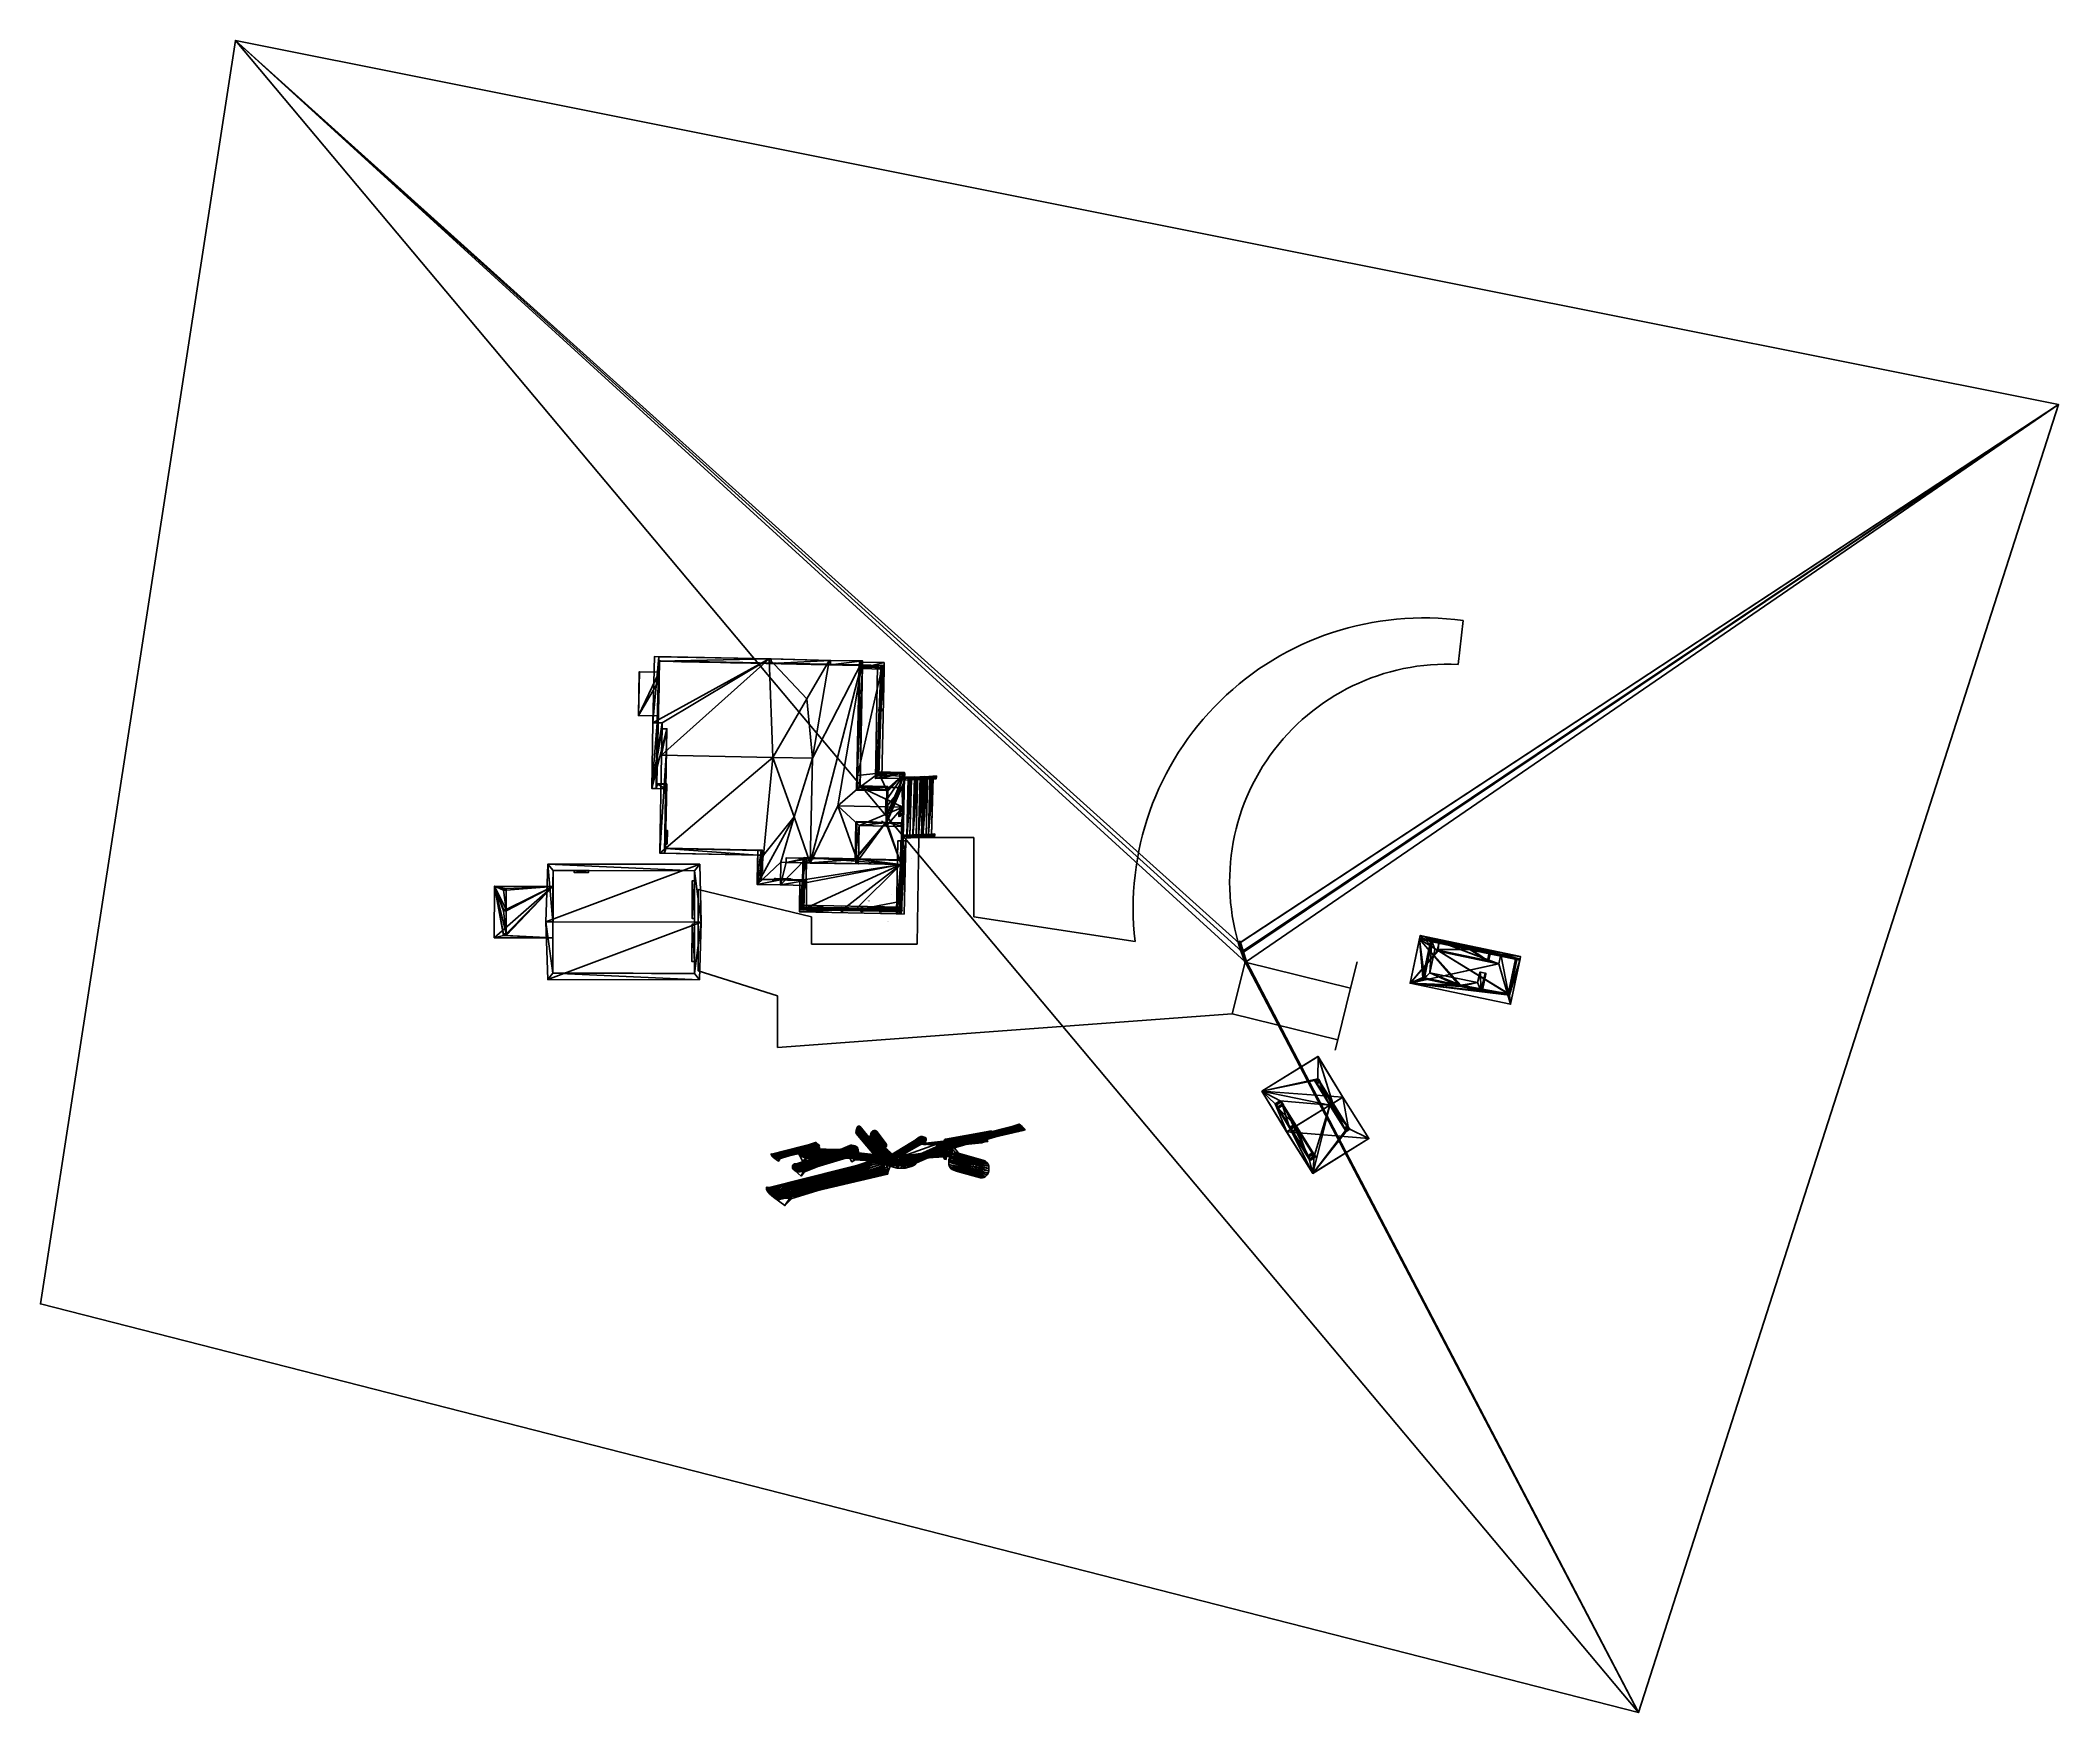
# Model space of a CAD drawing. Extents: x -1551 to 3643, y -2128 to 2177.
import ezdxf

# ---------------------------------------------------------------- set-up
doc = ezdxf.new("R2010")
doc.units = 0
doc.header["$MEASUREMENT"] = 0
doc.layers.get('0').update_dxf_attribs({"color": 13, "linetype": 'CONTINUOUS'})
doc.layers.add('ANNOTATIONS', color=22, linetype='CONTINUOUS')

# ---------------------------------------------------------------- blocks, each defined once
blk = doc.blocks.new('MARC')
at = {"color": 0}
for p, q in [((-3, 0, 50.1), (-2.9, 0, 50.2)), ((-2.9, 0, 36.5), (-2.7, 0, 37.4)), ((-2.9, 0, 36.5), (-2.4, 0, 36.6)), ((-2.9, 0, 36.5), (-2.4, 0, 36.6)), ((-2.5, 0, 36.1), (-2.9, 0, 36.5)), ((-2.4, 0, 36.6), (-2.5, 0, 36.1)), ((-2.4, 0, 36.6), (-2.5, 0, 36.1)), ((-2.4, 0, 36.6), (-1.9, 0, 36.7)), ((-2.4, 0, 36.6), (-1.9, 0, 36.7)), ((1.5, 0, 67.2), (1.2, 0, 67)), ((1.2, 0, 67), (1.7, 0, 67)), ((1.5, 0, 67.2), (1.2, 0, 67)), ((1.2, 0, 67), (1.7, 0, 67)), ((1.5, 0, 67.2), (1.7, 0, 67.1)), ((1.5, 0, 67.2), (1.7, 0, 67.4)), ((1.5, 0, 67.2), (1.7, 0, 67.4)), ((1.5, 0, 67.2), (1.7, 0, 67.1)), ((1.6, 0, 3.4), (1.6, 0, 3.3)), ((1.7, 0, 64.2), (1.6, 0, 64.9)), ((1.7, 0, 64.2), (1.6, 0, 64.9)), ((3, 0, 66.8), (3, 0, 67.2)), ((3, 0, 66.8), (3, 0, 67.2)), ((5.8, 0, 2.5), (6, 0, 3.7)), ((6.3, 0, 61.3), (6.4, 0, 61.3)), ((7, 0, 67), (7, 0, 66.8)), ((7.3, 0, 66.7), (7, 0, 66.8)), ((7.3, 0, 67), (7, 0, 67)), ((7.3, 0, 66.7), (7, 0, 66.8)), ((7, 0, 67), (7, 0, 67.3)), ((7.3, 0, 67), (7, 0, 67)), ((7, 0, 67), (7, 0, 66.8)), ((7, 0, 67), (7, 0, 67.3)), ((7.1, 0, 66.3), (7.1, 0, 66.3)), ((7.3, 0, 67), (7.2, 0, 67.2)), ((7.3, 0, 67), (7.2, 0, 67.2)), ((7.3, 0, 67), (7.3, 0, 66.7)), ((7.3, 0, 67), (7.3, 0, 66.7)), ((10.4, 0, 18.3), (11.3, 0, 19)), ((10.4, 0, 18.3), (11.3, 0, 19)), ((10.7, 0, 40.7), (10.5, 0, 41.2)), ((10.6, 0, 18.1), (11.3, 0, 17.5)), ((10.6, 0, 18.1), (11.3, 0, 17.5)), ((11.1, 0, 39.5), (11.2, 0, 39.5)), ((11.1, 0, 39.5), (11.2, 0, 39.5)), ((11.2, 0, 39.5), (11.2, 0, 39.6)), ((12.8, 0, 38), (12.9, 0, 38.2))]:
    blk.add_line(p, q, dxfattribs=at)
at = {"color": 167}
mesh = blk.add_polyface(dxfattribs=at)
corners = [(0, 0), (-2.5, 0, 0), (-0.6, 0, 0), (0.4, 0, 0.1), (-3.2, 0, 0), (-3.6, 0, 0.1), (0.6, 0, 0.2), (-3.8, 0, 0.2), (0.3, 0, 0.3), (0.5, 0, 0.3), (0.7, 0, 0.4), (-3.8, 0, 0.3), (0, 0, 0.3), (-0.4, 0, 0.5), (-3.4, 0, 0.4), (-3.1, 0, 0.6), (-0.7, 0, 0.6), (-2.9, 0, 0.8), (-0.9, 0, 0.8), (-1.2, 0, 1.1), (-2.7, 0, 1), (-2.5, 0, 1.3), (-1.4, 0, 1.3), (-2.2, 0, 1.4), (-1.6, 0, 1.4), (-1.8, 0, 1.5), (-2, 0, 1.5)]
mesh.append_faces([[corners[k] for k in face] for face in [(0, 1, 2), (9, 6, 10), (23, 25, 26)]], dxfattribs={"vtx0": -1, "color": 167})
mesh.append_faces([[corners[k] for k in face] for face in [(1, 3, 4), (4, 3, 5), (5, 6, 7), (8, 6, 9), (11, 13, 14), (14, 13, 15), (15, 16, 17), (17, 19, 20), (20, 19, 21), (21, 22, 23)]], dxfattribs={"vtx0": -1, "vtx1": -1, "color": 167})
mesh.append_faces([[corners[k] for k in face] for face in [(7, 6, 8)]], dxfattribs={"vtx0": -1, "vtx1": -1, "vtx2": -1, "color": 167})
mesh.append_faces([[corners[k] for k in face] for face in [(1, 0, 3), (5, 3, 6), (8, 11, 7), (11, 8, 12), (11, 12, 13), (15, 13, 16), (17, 16, 18), (17, 18, 19), (21, 19, 22), (23, 22, 24), (23, 24, 25)]], dxfattribs={"vtx0": -1, "vtx2": -1, "color": 167})
at = {"color": 9}
mesh = blk.add_polyface(dxfattribs=at)
corners = [(0, 0, 38.9), (-0.3, 0, 38.8), (0.4, 0, 38.8), (-0.5, 0, 36.3), (-1.4, 0, 36.3), (-1, 0, 36.3), (0, 0, 36.4), (-1.8, 0, 36.5), (0.5, 0, 36.5), (-1.9, 0, 36.7), (1, 0, 36.7), (-2.2, 0, 36.9), (1.3, 0, 37), (-2.4, 0, 37.1), (1.3, 0, 37.2), (-2.5, 0, 37.2), (1.2, 0, 37.4), (-2.7, 0, 37.4), (1, 0, 37.5), (-3, 0, 37.8), (2.3, 0, 37.8), (-3.3, 0, 38.3), (2.1, 0, 37.9), (2, 0, 38), (1.6, 0, 38.3), (-3.6, 0, 38.7), (1.2, 0, 38.5), (0.8, 0, 38.7), (-0.6, 0, 38.9), (-3.9, 0, 39.2), (-0.9, 0, 39.1), (-2, 0, 40.1), (-4.7, 0, 40.2), (-2, 0, 40.3), (-5.4, 0, 40.9), (-3.3, 0, 42.6), (-6, 0, 41.8), (-6.7, 0, 43.1), (-3.8, 0, 43.8), (-7.4, 0, 44.1), (-4.2, 0, 44.7), (-7.6, 0, 45), (-4.5, 0, 45.2), (-7.6, 0, 45.9), (-4.6, 0, 45.5), (-4.6, 0, 45.9), (-4.5, 0, 46.2), (-7.4, 0, 46.7), (-3.9, 0, 47.5), (-7, 0, 48.8), (-3, 0, 50.1), (-6.5, 0, 50.7), (-3.5, 0, 50.7), (-4.2, 0, 51.4), (-6.1, 0, 51.9), (-5, 0, 51.8), (-5.8, 0, 52)]
mesh.append_faces([[corners[k] for k in face] for face in [(3, 4, 5), (54, 55, 56)]], dxfattribs={"vtx0": -1, "color": 9})
mesh.append_faces([[corners[k] for k in face] for face in [(4, 6, 7), (7, 8, 9), (9, 10, 11), (11, 12, 13), (13, 14, 15), (15, 16, 17), (17, 18, 19), (19, 20, 21), (21, 24, 25), (25, 28, 29), (29, 31, 32), (32, 33, 34), (34, 35, 36), (36, 35, 37), (37, 38, 39), (39, 40, 41), (41, 42, 43), (43, 46, 47), (47, 48, 49), (49, 50, 51), (51, 53, 54)]], dxfattribs={"vtx0": -1, "vtx1": -1, "color": 9})
mesh.append_faces([[corners[k] for k in face] for face in [(25, 2, 1)]], dxfattribs={"vtx0": -1, "vtx1": -1, "vtx2": -1, "color": 9})
mesh.append_faces([[corners[k] for k in face] for face in [(4, 3, 6), (7, 6, 8), (9, 8, 10), (11, 10, 12), (13, 12, 14), (15, 14, 16), (17, 16, 18), (19, 18, 20), (21, 20, 22), (21, 22, 23), (21, 23, 24), (25, 24, 26), (25, 26, 27), (25, 27, 2), (25, 1, 28), (29, 28, 30), (29, 30, 31), (32, 31, 33), (34, 33, 35), (37, 35, 38), (39, 38, 40), (41, 40, 42), (43, 42, 44), (43, 44, 45), (43, 45, 46), (47, 46, 48), (49, 48, 50), (51, 50, 52), (51, 52, 53), (54, 53, 55)]], dxfattribs={"vtx0": -1, "vtx2": -1, "color": 9})
mesh.append_faces([[corners[k] for k in face] for face in [(0, 1, 2)]], dxfattribs={"vtx1": -1, "color": 9})
at = {"color": 155}
mesh = blk.add_polyface(dxfattribs=at)
corners = [(0, 0, 38.9), (-0.6, 0, 38.9), (-0.3, 0, 38.8), (-0.9, 0, 39.1), (-2.9, 0, 50.2), (3.8, 0, 49.5), (3.7, 0, 49.8), (3.7, 0, 50.2), (3.6, 0, 50.5), (-2.5, 0, 51.3), (3.7, 0, 51.4), (-2.4, 0, 52), (3.8, 0, 51.7), (3.4, 0, 51.9), (3.4, 0, 52), (-2.4, 0, 52.8), (3.4, 0, 52.1), (3.4, 0, 52.3), (3.6, 0, 52.3), (3.6, 0, 52.5), (3.8, 0, 53), (0.4, 0, 53.4), (0.2, 0, 53.4), (-6.1, 0, 51.9), (-5.5, 0, 54.3), (-6.2, 0, 51.8), (-5.8, 0, 52), (0.5, 0, 53.7), (0.8, 0, 54.1), (1.1, 0, 54.4), (-4.9, 0, 55.9), (1.4, 0, 54.5), (1.6, 0, 54.6), (1.8, 0, 54.7), (1.9, 0, 54.9), (2, 0, 55.1), (2, 0, 55.3), (2.3, 0, 55.5), (2.4, 0, 55.7), (2.6, 0, 55.9), (-4.4, 0, 56.9), (0.7, 0, 53.4), (1.2, 0, 53.5), (1, 0, 53.7), (1.3, 0, 53.5), (1.2, 0, 53.6), (1.2, 0, 53.7), (-3.5, 0, 50.7), (-3, 0, 50.1), (-4.2, 0, 51.4), (-5, 0, 51.8), (12.8, 0, 56.9), (-4, 0, 57.9), (12.3, 0, 58.1), (-3.6, 0, 58.3), (4.6, 0, 58.6), (-2, 0, 59.1), (3.4, 0, 58.7), (2.8, 0, 58.9), (2.3, 0, 59.1), (0.2, 0, 60.2), (1.8, 0, 59.4), (1.5, 0, 59.7), (1.1, 0, 60), (0.8, 0, 60.4), (0.8, 0, 60.5), (0.9, 0, 60.5)]
mesh.append_faces([[corners[k] for k in face] for face in [(0, 1, 2), (23, 24, 25), (43, 45, 46), (4, 47, 48), (65, 64, 66)]], dxfattribs={"vtx0": -1, "color": 155})
mesh.append_faces([[corners[k] for k in face] for face in [(1, 0, 3), (24, 29, 30), (30, 39, 40), (41, 42, 43), (42, 41, 44), (47, 9, 49), (49, 11, 50), (50, 11, 26), (40, 51, 52), (52, 53, 54), (54, 55, 56), (56, 59, 60), (60, 64, 65)]], dxfattribs={"vtx0": -1, "vtx1": -1, "color": 155})
mesh.append_faces([[corners[k] for k in face] for face in [(4, 8, 9), (9, 10, 11), (11, 12, 13), (11, 14, 15), (15, 20, 21), (24, 26, 11), (24, 11, 15), (24, 15, 22), (47, 4, 9), (49, 9, 11)]], dxfattribs={"vtx0": -1, "vtx1": -1, "vtx2": -1, "color": 155})
mesh.append_faces([[corners[k] for k in face] for face in [(4, 5, 6), (4, 6, 7), (4, 7, 8), (11, 13, 14), (15, 14, 16), (15, 16, 17), (15, 17, 18), (15, 18, 19), (15, 21, 22), (24, 23, 26), (24, 22, 27), (24, 27, 28), (24, 28, 29), (30, 29, 31), (30, 31, 32), (30, 32, 33), (30, 33, 34), (30, 34, 35), (30, 35, 36), (30, 36, 37), (30, 37, 38), (30, 38, 39), (43, 42, 45), (56, 57, 58), (56, 58, 59), (60, 59, 61), (60, 61, 62), (60, 62, 63), (60, 63, 64)]], dxfattribs={"vtx0": -1, "vtx2": -1, "color": 155})
mesh = blk.add_polyface(dxfattribs=at)
corners = [(-0.9, 0, 39.1), (0, 0, 38.9), (9.2, 0, 38.9), (9.8, 0, 39.1), (-2, 0, 40.1), (10.7, 0, 40.7), (-2, 0, 40.3), (-1.9, 0, 43.1), (10.9, 0, 45), (-2, 0, 44.3), (-1.7, 0, 45.6), (10.8, 0, 46.4), (-1.9, 0, 46.7), (10.6, 0, 47.2), (-2.1, 0, 47.6), (10.6, 0, 47.8), (-2.9, 0, 50.2), (4.2, 0, 49.2), (4, 0, 49.2), (3.8, 0, 49.5), (-2.5, 0, 51.3), (3.6, 0, 50.5), (3.6, 0, 50.8), (3.7, 0, 51.2), (3.7, 0, 51.4), (-2.4, 0, 52), (3.8, 0, 51.7), (-2.4, 0, 52.8), (3.6, 0, 52.5), (3.7, 0, 52.8), (3.8, 0, 53), (0.4, 0, 53.4), (3.8, 0, 53.2), (3.9, 0, 53.2), (4, 0, 53.2), (4.2, 0, 53.3), (4.3, 0, 53.3), (4.4, 0, 53.3), (1.2, 0, 38.5), (8.7, 0, 38.6), (0.8, 0, 38.7), (9.1, 0, 38.8), (0.4, 0, 38.8), (2.1, 0, 37.9), (2.3, 0, 37.8), (2.9, 0, 37.9), (3.7, 0, 55.8), (3.4, 0, 55.7), (3.5, 0, 55.7), (3.1, 0, 55.8), (2.8, 0, 55.9), (3.1, 0, 54), (2.8, 0, 53.9), (3.3, 0, 53.9), (2.9, 0, 54), (1.8, 0, 53.6), (3.8, 0, 53.7), (3.5, 0, 53.7), (1.8, 0, 53.7), (2, 0, 53.7), (2.2, 0, 53.9), (2.7, 0, 54), (2.4, 0, 54), (2.9, 0, 54.3), (2.7, 0, 54.3), (3.1, 0, 54.4), (2.9, 0, 54.5), (3.1, 0, 54.5), (4.7, 0, 53.4), (0.7, 0, 53.4), (4.7, 0, 53.5), (1.3, 0, 53.5), (1.5, 0, 53.5), (3.4, 0, 51.9), (3.7, 0, 51.9), (3.5, 0, 51.9), (3.6, 0, 52), (2.6, 0, 55.9), (12.8, 0, 56.9), (-4.4, 0, 56.9), (4.6, 0, 58.6), (-3.6, 0, 58.3), (5, 0, 58.6), (-2, 0, 59.1), (4, 0, 58.6), (3.4, 0, 58.7)]
mesh.append_faces([[corners[k] for k in face] for face in [(46, 47, 48), (52, 51, 54), (66, 65, 67)]], dxfattribs={"vtx0": -1, "color": 155})
mesh.append_faces([[corners[k] for k in face] for face in [(0, 3, 4), (4, 5, 6), (6, 5, 7), (7, 8, 9), (9, 8, 10), (10, 11, 12), (12, 13, 14), (14, 15, 16), (38, 39, 40), (40, 41, 42), (42, 2, 1), (47, 46, 49), (49, 46, 50), (51, 52, 53), (55, 57, 58), (58, 53, 59), (59, 52, 60), (60, 61, 62), (62, 63, 64), (64, 65, 66), (68, 31, 37), (31, 68, 69), (71, 70, 72), (72, 70, 55), (73, 74, 75), (75, 74, 76), (80, 81, 82)]], dxfattribs={"vtx0": -1, "vtx1": -1, "color": 155})
mesh.append_faces([[corners[k] for k in face] for face in [(0, 1, 2), (31, 33, 34), (31, 35, 36), (59, 53, 52), (69, 70, 71), (77, 78, 79)]], dxfattribs={"vtx0": -1, "vtx1": -1, "vtx2": -1, "color": 155})
mesh.append_faces([[corners[k] for k in face] for face in [(16, 17, 18), (16, 18, 19), (20, 21, 22), (20, 22, 23), (20, 23, 24), (25, 24, 26), (27, 28, 29), (27, 29, 30), (31, 30, 32), (31, 32, 33), (31, 34, 35), (31, 36, 37), (55, 56, 57), (58, 57, 53), (60, 52, 61), (62, 61, 63), (64, 63, 65), (69, 68, 70), (83, 80, 84), (83, 84, 85)]], dxfattribs={"vtx0": -1, "vtx2": -1, "color": 155})
mesh.append_faces([[corners[k] for k in face] for face in [(43, 44, 45)]], dxfattribs={"vtx2": -1, "color": 155})
mesh = blk.add_polyface(dxfattribs=at)
corners = [(7.1, 0, 49.9), (6.8, 0, 49.8), (6.9, 0, 49.8), (7.3, 0, 50), (7.2, 0, 49.9), (6.8, 0, 49.9), (6.8, 0, 50.1), (7.5, 0, 50.1), (7, 0, 50.1), (7.2, 0, 50.1), (7.2, 0, 50.2), (7.7, 0, 50.3), (7.2, 0, 50.3), (7.9, 0, 50.4), (7.1, 0, 50.3), (7.2, 0, 50.6), (8, 0, 50.4), (8.3, 0, 50.5), (8.5, 0, 50.5), (7.1, 0, 50.5), (7, 0, 50.5), (7.1, 0, 50.4), (10.7, 0, 48.3), (7.2, 0, 49.2), (4.2, 0, 49.2), (7.6, 0, 51.9), (8.6, 0, 52.2), (7.6, 0, 52.1), (8.4, 0, 52.2), (7.7, 0, 52.3), (8.2, 0, 52.3), (7.8, 0, 52.4), (8.1, 0, 52.5), (7.8, 0, 52.5), (7.9, 0, 52.6), (7, 0, 49.3), (6.9, 0, 49.3), (8.4, 0, 38.2), (5.6, 0, 37.8), (7.8, 0, 37.8), (6.7, 0, 53.7), (7, 0, 53.7), (7.3, 0, 53.7), (7.5, 0, 53.6), (7.7, 0, 53.6), (7.9, 0, 53.6), (8.9, 0, 50.8), (7.2, 0, 50.8), (8.7, 0, 50.8), (7.4, 0, 50.9), (8.6, 0, 50.9), (7.5, 0, 51), (8.7, 0, 51.1), (7.6, 0, 51.1), (8.8, 0, 51.2), (7.6, 0, 51.4), (5.4, 0, 54.1), (13.5, 0, 55), (5.2, 0, 54.2), (5.4, 0, 54.2), (5.3, 0, 54.3), (5.1, 0, 54.4), (5.1, 0, 54.5), (5.2, 0, 54.6), (5, 0, 54.7), (4.9, 0, 54.9), (4.9, 0, 55.1), (12.8, 0, 56.9), (4.9, 0, 55.2), (4.7, 0, 55.2), (3.9, 0, 55.6), (-4, 0, 57.9), (12.3, 0, 58.1), (5, 0, 58.6), (11.8, 0, 59), (5.4, 0, 58.6), (5.8, 0, 58.7), (6.2, 0, 58.9), (6.5, 0, 59.1), (10.7, 0, 59.5), (6.7, 0, 59.3), (6.9, 0, 59.5), (9.5, 0, 59.9), (7.1, 0, 59.8), (7.2, 0, 60.1), (8.4, 0, 60.3), (7.2, 0, 60.4), (7.4, 0, 60.7), (7.2, 0, 60.6), (7.2, 0, 60.6), (6.7, 0, 60.9), (7.1, 0, 60.8)]
mesh.append_faces([[corners[k] for k in face] for face in [(0, 1, 2), (3, 0, 4), (19, 20, 21), (33, 32, 34), (37, 38, 39)]], dxfattribs={"vtx0": -1, "color": 155})
mesh.append_faces([[corners[k] for k in face] for face in [(5, 3, 6), (6, 7, 8), (8, 7, 9), (9, 7, 10), (10, 11, 12), (12, 13, 14), (14, 13, 15), (25, 26, 27), (27, 28, 29), (29, 30, 31), (31, 32, 33), (47, 48, 49), (49, 50, 51), (51, 52, 53), (53, 54, 55), (56, 57, 58), (58, 57, 59), (60, 57, 61), (61, 57, 62), (62, 57, 63), (63, 57, 64), (64, 57, 65), (65, 57, 66), (66, 67, 68), (68, 67, 69), (73, 74, 75), (75, 74, 76), (76, 74, 77), (78, 79, 80), (81, 82, 83), (83, 82, 84), (84, 85, 86), (86, 87, 88), (88, 87, 89), (89, 87, 90)]], dxfattribs={"vtx0": -1, "vtx1": -1, "color": 155})
mesh.append_faces([[corners[k] for k in face] for face in [(0, 3, 5), (15, 16, 17), (22, 23, 24), (69, 67, 70)]], dxfattribs={"vtx0": -1, "vtx1": -1, "vtx2": -1, "color": 155})
mesh.append_faces([[corners[k] for k in face] for face in [(6, 3, 7), (10, 7, 11), (12, 11, 13), (15, 13, 16), (15, 17, 18), (31, 30, 32), (46, 47, 15), (71, 67, 72), (86, 85, 87), (90, 87, 91)]], dxfattribs={"vtx0": -1, "vtx2": -1, "color": 155})
mesh.append_faces([[corners[k] for k in face] for face in [(35, 36, 23)]], dxfattribs={"vtx1": -1, "color": 155})
mesh.append_faces([[corners[k] for k in face] for face in [(40, 41, 42), (43, 44, 45)]], dxfattribs={"vtx2": -1, "color": 155})
at = {"color": 0}
mesh = blk.add_polyface(dxfattribs=at)
corners = [(-2.9, 0, 0.8), (-3.4, 0, 0.7), (-3.1, 0, 0.6), (-3.4, 0, 0.4), (-3.8, 0, 0.8), (-3.8, 0, 0.3), (-3.6, 0, 0.8), (-3.6, 0, 1), (-3.6, 0, 1.4)]
mesh.append_faces([[corners[k] for k in face] for face in [(3, 4, 5), (4, 7, 8)]], dxfattribs={"vtx0": -1, "color": 0})
mesh.append_faces([[corners[k] for k in face] for face in [(4, 2, 1)]], dxfattribs={"vtx0": -1, "vtx1": -1, "vtx2": -1, "color": 0})
mesh.append_faces([[corners[k] for k in face] for face in [(4, 3, 2), (4, 1, 6), (4, 6, 7)]], dxfattribs={"vtx0": -1, "vtx2": -1, "color": 0})
mesh.append_faces([[corners[k] for k in face] for face in [(0, 1, 2)]], dxfattribs={"vtx1": -1, "color": 0})
at = {"color": 155}
mesh = blk.add_polyface(dxfattribs=at)
corners = [(6.2, 0, 51.3), (4.5, 0, 51.4), (4.5, 0, 51.2), (6, 0, 51.4), (4.5, 0, 51.5), (6, 0, 51.6), (4.5, 0, 51.8), (6.2, 0, 51.8), (4.6, 0, 52), (5.1, 0, 53), (5, 0, 53), (4.9, 0, 52.9), (5.2, 0, 53), (4.5, 0, 53), (4.1, 0, 53), (4.2, 0, 52.9), (4.1, 0, 53.1), (4.5, 0, 53.1), (4.9, 0, 53.1), (4.2, 0, 53.1), (4, 0, 53.1), (3.9, 0, 53.2), (4, 0, 53.1), (4, 0, 53.2), (4.2, 0, 53.2), (4.2, 0, 53.1), (4.3, 0, 53.2), (4.2, 0, 53.2), (4.3, 0, 53.3), (4.2, 0, 53.3), (-2.9, 0, 50.2), (10.6, 0, 47.8), (4.2, 0, 49.2), (5, 0, 52.2), (4.7, 0, 52.3), (4.6, 0, 52.2), (4.9, 0, 52.3), (4.8, 0, 52.4), (4.8, 0, 52.4), (3.8, 0, 37.8), (8.4, 0, 38.2), (2.9, 0, 37.9), (2.1, 0, 37.9), (2, 0, 38), (1.6, 0, 38.3), (8.7, 0, 38.6), (1.2, 0, 38.5), (5, 0, 53.5), (5.2, 0, 53.6), (4.7, 0, 53.5), (4.5, 0, 55.2), (4.2, 0, 55.2), (4.3, 0, 55.2), (3.9, 0, 55.6), (4, 0, 55), (4.7, 0, 55.2), (5.6, 0, 53.7), (3.8, 0, 53.7), (5.7, 0, 53.6), (4.1, 0, 53.7), (4.2, 0, 53.8), (5.6, 0, 53.8), (5.2, 0, 53.9), (4.3, 0, 54), (5, 0, 53.9), (4.6, 0, 54), (4.8, 0, 54), (4.9, 0, 54.1), (5.3, 0, 53.6), (1.8, 0, 53.6), (3.7, 0, 51.9), (3.4, 0, 51.9), (3.8, 0, 51.7), (3.6, 0, 52), (3.8, 0, 52.1), (3.7, 0, 52.2), (3.9, 0, 52.3), (3.8, 0, 52.3), (3.8, 0, 52.4), (3.9, 0, 52.5), (3.9, 0, 52.6), (4, 0, 52.6), (-3.6, 0, 58.3), (12.3, 0, 58.1), (5, 0, 58.6)]
mesh.append_faces([[corners[k] for k in face] for face in [(9, 10, 11), (13, 14, 15), (17, 13, 18), (20, 21, 22), (37, 36, 38), (50, 51, 52), (51, 53, 54), (66, 64, 67), (80, 79, 81)]], dxfattribs={"vtx0": -1, "color": 155})
mesh.append_faces([[corners[k] for k in face] for face in [(1, 3, 4), (4, 5, 6), (6, 7, 8), (14, 13, 16), (24, 26, 27), (27, 28, 29), (34, 36, 37), (39, 40, 41), (42, 40, 43), (43, 40, 44), (44, 45, 46), (47, 48, 49), (56, 57, 58), (57, 56, 59), (59, 56, 60), (60, 62, 63), (63, 64, 65), (65, 64, 66), (70, 71, 72), (73, 74, 75), (75, 76, 77), (77, 76, 78), (78, 79, 80)]], dxfattribs={"vtx0": -1, "vtx1": -1, "color": 155})
mesh.append_faces([[corners[k] for k in face] for face in [(16, 13, 17), (30, 31, 32), (41, 40, 42), (53, 51, 50), (60, 61, 62), (68, 58, 69), (69, 58, 57), (69, 49, 48), (82, 83, 84)]], dxfattribs={"vtx0": -1, "vtx1": -1, "vtx2": -1, "color": 155})
mesh.append_faces([[corners[k] for k in face] for face in [(0, 1, 2), (10, 9, 12), (16, 17, 19), (21, 20, 23), (19, 24, 16), (24, 19, 25), (24, 25, 26), (27, 26, 28), (33, 34, 35), (34, 33, 36), (53, 50, 55), (63, 62, 64), (69, 48, 68), (73, 70, 74), (75, 74, 76), (78, 76, 79)]], dxfattribs={"vtx0": -1, "vtx2": -1, "color": 155})
at = {"color": 251}
mesh = blk.add_polyface(dxfattribs=at)
corners = [(-0.1, 0, 0.8), (-0.9, 0, 0.8), (-0.4, 0, 0.8), (-1.2, 0, 1.1), (0.2, 0, 0.9), (0.5, 0, 1.1), (0.6, 0, 1.4), (-1.4, 0, 1.3), (-1.6, 0, 1.4), (0.7, 0, 1.6), (-1.8, 0, 1.5), (-2, 0, 1.5), (-2.9, 0, 0.8), (-3.6, 0, 0.8), (-3.4, 0, 0.7), (-2.7, 0, 1), (-3.6, 0, 1), (-3.6, 0, 1.4), (-2.5, 0, 1.3), (-2.2, 0, 1.4), (-3.3, 0, 1.8), (0.7, 0, 1.7), (0.9, 0, 1.7), (1.2, 0, 1.8), (1.3, 0, 1.9), (-2.8, 0, 2.4), (1.4, 0, 2.1), (1.6, 0, 2.9), (-2.3, 0, 3.4), (1.6, 0, 3.4), (1.1, 0, 3.5), (-2, 0, 3.8), (0.6, 0, 3.8), (-0.1, 0, 4), (-1.7, 0, 4.1), (-0.5, 0, 4.1), (-1.3, 0, 4.2), (-0.8, 0, 4.2)]
mesh.append_faces([[corners[k] for k in face] for face in [(0, 1, 2), (12, 13, 14), (36, 35, 37)]], dxfattribs={"vtx0": -1, "color": 251})
mesh.append_faces([[corners[k] for k in face] for face in [(1, 0, 3), (3, 6, 7), (7, 6, 8), (8, 9, 10), (10, 9, 11), (13, 15, 16), (16, 15, 17), (17, 19, 20), (20, 24, 25), (25, 27, 28), (28, 30, 31), (31, 33, 34), (34, 35, 36)]], dxfattribs={"vtx0": -1, "vtx1": -1, "color": 251})
mesh.append_faces([[corners[k] for k in face] for face in [(20, 11, 9)]], dxfattribs={"vtx0": -1, "vtx1": -1, "vtx2": -1, "color": 251})
mesh.append_faces([[corners[k] for k in face] for face in [(3, 0, 4), (3, 4, 5), (3, 5, 6), (8, 6, 9), (13, 12, 15), (17, 15, 18), (17, 18, 19), (20, 19, 11), (20, 9, 21), (20, 21, 22), (20, 22, 23), (20, 23, 24), (25, 24, 26), (25, 26, 27), (28, 27, 29), (28, 29, 30), (31, 30, 32), (31, 32, 33), (34, 33, 35)]], dxfattribs={"vtx0": -1, "vtx2": -1, "color": 251})
mesh = blk.add_polyface(dxfattribs=at)
corners = [(-3.2, 0, 13.3), (0.5, 0, 13.7), (-3.2, 0, 14.1), (0.1, 0, 14.5), (-3.3, 0, 14.6), (-0.2, 0, 15.3), (-3.3, 0, 14.9), (-3.2, 0, 15.3), (-1, 0, 15.4), (-2.8, 0, 15.4), (-1.9, 0, 15.5), (-2.5, 0, 36.1), (-1.4, 0, 36.3), (-2.4, 0, 36.6), (-1, 0, 36.3), (-1.8, 0, 36.5), (-1.9, 0, 36.7), (-2.8, 0, 16), (-2.6, 0, 16.1), (-2.9, 0, 16.5), (-2.3, 0, 16.4), (-1.9, 0, 16.7), (-2.9, 0, 17.2), (-1.4, 0, 17.1), (-0.8, 0, 17.4), (-2.8, 0, 17.9), (-1, 0, 18), (-2.8, 0, 18.4), (-1.3, 0, 18.2), (-1.7, 0, 18.4), (-2.6, 0, 18.8), (-2, 0, 18.8), (-2.4, 0, 19.2), (-2.7, 0, 19.4), (-0.2, 0, 22.5), (-2.6, 0, 20), (-2.4, 0, 20.5), (-2.4, 0, 20.8), (-2.6, 0, 21.5), (-2.7, 0, 22.4), (-2.8, 0, 23)]
mesh.append_faces([[corners[k] for k in face] for face in [(9, 8, 10), (13, 15, 16)]], dxfattribs={"vtx0": -1, "color": 251})
mesh.append_faces([[corners[k] for k in face] for face in [(0, 1, 2), (2, 3, 4), (4, 5, 6), (6, 5, 7), (11, 12, 13), (12, 11, 14), (17, 18, 19), (19, 21, 22), (22, 24, 25), (25, 26, 27), (27, 29, 30), (30, 32, 33), (33, 34, 35), (35, 34, 36), (36, 34, 37), (37, 34, 38), (38, 34, 39), (39, 34, 40)]], dxfattribs={"vtx0": -1, "vtx1": -1, "color": 251})
mesh.append_faces([[corners[k] for k in face] for face in [(7, 8, 9)]], dxfattribs={"vtx0": -1, "vtx1": -1, "vtx2": -1, "color": 251})
mesh.append_faces([[corners[k] for k in face] for face in [(13, 12, 15), (9, 17, 7), (17, 9, 18), (19, 18, 20), (19, 20, 21), (22, 21, 23), (22, 23, 24), (27, 26, 28), (27, 28, 29), (30, 29, 31), (30, 31, 32), (33, 32, 34)]], dxfattribs={"vtx0": -1, "vtx2": -1, "color": 251})
mesh = blk.add_polyface(dxfattribs=at)
corners = [(-0.4, 0, 6), (-2.5, 0, 6.1), (-1.5, 0, 5.5), (-0.2, 0, 6), (0.1, 0, 5.9), (-0.1, 0, 6), (0.8, 0, 5.3), (0.7, 0, 6), (2, 0, 6.7), (-2.6, 0, 6.3), (-2.7, 0, 7.2), (1.9, 0, 7.8), (-2.7, 0, 10.1), (1.9, 0, 10.5), (-2.8, 0, 11.3), (1.9, 0, 11.5), (-3, 0, 12.5), (1.5, 0, 12.6), (-3.2, 0, 13.3), (1, 0, 13.2), (0.5, 0, 13.7), (-3.2, 0, 14.1), (0.1, 0, 14.5), (-3.3, 0, 14.6), (-0.2, 0, 15.3), (-3.2, 0, 15.3), (-1, 0, 15.4), (-0.2, 0, 22.5), (3.2, 0, 24.2), (-2.8, 0, 23), (-2.8, 0, 23.2), (-2.9, 0, 23.7), (-2.9, 0, 24.1), (-2.9, 0, 25.2), (3.6, 0, 25.7), (-2.7, 0, 26.5), (4.1, 0, 28.3), (-2.7, 0, 28.4), (4.4, 0, 29.1), (-2.7, 0, 31.1), (4.8, 0, 31.1), (-2.6, 0, 34.6), (-2.5, 0, 36.1), (3.2, 0, 36.3), (-1, 0, 36.3), (-2.8, 0, 17.9), (-0.8, 0, 17.4), (-0.5, 0, 17.6), (-0.4, 0, 17.8), (-0.3, 0, 17.9), (-1, 0, 18), (-0.4, 0, 18), (-0.6, 0, 18)]
mesh.append_faces([[corners[k] for k in face] for face in [(0, 1, 2), (4, 5, 6), (50, 51, 52)]], dxfattribs={"vtx0": -1, "color": 251})
mesh.append_faces([[corners[k] for k in face] for face in [(5, 7, 3), (1, 8, 9), (9, 8, 10), (10, 11, 12), (12, 13, 14), (14, 15, 16), (29, 28, 30), (30, 28, 31), (31, 28, 32), (32, 28, 33), (33, 34, 35), (35, 36, 37), (37, 38, 39), (39, 40, 41)]], dxfattribs={"vtx0": -1, "vtx1": -1, "color": 251})
mesh.append_faces([[corners[k] for k in face] for face in [(3, 8, 1), (16, 15, 17), (27, 28, 29), (42, 43, 44), (45, 49, 50)]], dxfattribs={"vtx0": -1, "vtx1": -1, "vtx2": -1, "color": 251})
mesh.append_faces([[corners[k] for k in face] for face in [(1, 0, 3), (5, 4, 7), (17, 18, 16), (18, 17, 19), (18, 19, 20), (21, 20, 22), (23, 22, 24), (25, 24, 26), (45, 46, 47), (45, 47, 48), (45, 48, 49), (50, 49, 51)]], dxfattribs={"vtx0": -1, "vtx2": -1, "color": 251})
at = {"color": 155}
mesh = blk.add_polyface(dxfattribs=at)
corners = [(-2.4, 0, 36.6), (-2.7, 0, 37.4), (-2.9, 0, 36.5), (-2.2, 0, 36.9), (-1.9, 0, 36.7), (-2.4, 0, 37.1), (-2.5, 0, 37.2)]
mesh.append_faces([[corners[k] for k in face] for face in [(0, 1, 2), (3, 0, 4), (1, 5, 6)]], dxfattribs={"vtx0": -1, "color": 155})
mesh.append_faces([[corners[k] for k in face] for face in [(1, 0, 3)]], dxfattribs={"vtx0": -1, "vtx1": -1, "vtx2": -1, "color": 155})
mesh.append_faces([[corners[k] for k in face] for face in [(1, 3, 5)]], dxfattribs={"vtx0": -1, "vtx2": -1, "color": 155})
at = {"color": 251}
mesh = blk.add_polyface(dxfattribs=at)
corners = [(-2, 0, 3.8), (-2.6, 0, 4.1), (-2.3, 0, 3.4), (-1.7, 0, 4.1), (-1.3, 0, 4.2), (-2.7, 0, 4.4), (-0.8, 0, 4.2), (-0.1, 0, 5.8), (1.6, 0, 3.4), (1.6, 0, 3.3), (1.1, 0, 3.5), (0.6, 0, 3.8), (-0.1, 0, 4), (-0.5, 0, 4.1), (-0.9, 0, 5.4), (-1.2, 0, 5.3), (-2.8, 0, 4.7), (-2.9, 0, 5), (-1.4, 0, 5.3), (-1.8, 0, 5.4), (-2.4, 0, 5.3), (-2.8, 0, 5.4), (-2.5, 0, 6.1), (-2.6, 0, 5.8)]
mesh.append_faces([[corners[k] for k in face] for face in [(0, 1, 2), (7, 8, 9), (21, 22, 23)]], dxfattribs={"vtx0": -1, "color": 251})
mesh.append_faces([[corners[k] for k in face] for face in [(1, 4, 5), (8, 7, 10), (10, 7, 11), (11, 7, 12), (12, 7, 13), (13, 7, 6), (5, 15, 16), (16, 15, 17), (17, 20, 21)]], dxfattribs={"vtx0": -1, "vtx1": -1, "color": 251})
mesh.append_faces([[corners[k] for k in face] for face in [(6, 7, 5), (20, 17, 18)]], dxfattribs={"vtx0": -1, "vtx1": -1, "vtx2": -1, "color": 251})
mesh.append_faces([[corners[k] for k in face] for face in [(1, 0, 3), (1, 3, 4), (5, 4, 6), (5, 7, 14), (5, 14, 15), (17, 15, 18), (21, 20, 22)]], dxfattribs={"vtx0": -1, "vtx2": -1, "color": 251})
mesh.append_faces([[corners[k] for k in face] for face in [(19, 20, 18)]], dxfattribs={"vtx1": -1, "color": 251})
at = {"color": 155}
mesh = blk.add_polyface(dxfattribs=at)
corners = [(-2.4, 0, 36.6), (-2.9, 0, 36.5), (-2.5, 0, 36.1)]
mesh.append_faces([[corners[k] for k in face] for face in [(0, 1, 2)]], dxfattribs={"color": 155})
at = {"color": 251}
mesh = blk.add_polyface(dxfattribs=at)
corners = [(2.1, 0, 5.7), (0.9, 0, 5.9), (2.2, 0, 5.5), (2, 0, 6.7), (0.7, 0, 6), (-0.2, 0, 6), (-2.7, 0, 7.2), (1.9, 0, 7.8), (-2.7, 0, 10.1), (1.9, 0, 10.5), (-2.8, 0, 11.3), (1.9, 0, 11.5), (1.5, 0, 12.6), (1.8, 0, 12.7), (1.7, 0, 15.1), (1.5, 0, 15.1), (1.9, 0, 14.5), (1.6, 0, 15.4), (1.2, 0, 15.5), (1.7, 0, 16.1), (0.7, 0, 16), (0.2, 0, 17.8), (1.9, 0, 17.9), (0.7, 0, 18), (2.1, 0, 18.4), (1.3, 0, 18.5), (1.4, 0, 20.6), (3.2, 0, 24.2), (0.8, 0, 21.1), (0.3, 0, 21.7), (-0.2, 0, 22.5), (-2.9, 0, 25.2), (3.6, 0, 25.7), (-2.7, 0, 26.5), (4.1, 0, 28.3), (-1, 0, 36.3), (3.2, 0, 36.3), (-0.5, 0, 36.3), (0, 0, 36.4), (2.7, 0, 36.4), (0.5, 0, 36.5), (2.4, 0, 36.6), (1, 0, 36.7), (2.2, 0, 36.7), (1.3, 0, 37), (2, 0, 36.9), (1.8, 0, 37), (1.6, 0, 37.1), (1.3, 0, 37.2)]
mesh.append_faces([[corners[k] for k in face] for face in [(0, 1, 2), (12, 11, 13), (14, 15, 16), (44, 47, 48)]], dxfattribs={"vtx0": -1, "color": 251})
mesh.append_faces([[corners[k] for k in face] for face in [(1, 3, 4), (15, 17, 18), (18, 19, 20), (20, 19, 21), (21, 22, 23), (23, 24, 25), (26, 27, 28), (28, 27, 29), (29, 27, 30), (35, 36, 37), (38, 39, 40), (40, 41, 42), (42, 43, 44)]], dxfattribs={"vtx0": -1, "vtx1": -1, "color": 251})
mesh.append_faces([[corners[k] for k in face] for face in [(4, 3, 5)]], dxfattribs={"vtx0": -1, "vtx1": -1, "vtx2": -1, "color": 251})
mesh.append_faces([[corners[k] for k in face] for face in [(1, 0, 3), (6, 3, 7), (8, 7, 9), (10, 9, 11), (15, 14, 17), (18, 17, 19), (21, 19, 22), (23, 22, 24), (31, 27, 32), (33, 32, 34), (36, 38, 37), (40, 39, 41), (44, 43, 45), (44, 45, 46), (44, 46, 47)]], dxfattribs={"vtx0": -1, "vtx2": -1, "color": 251})
mesh = blk.add_polyface(dxfattribs=at)
corners = [(1.5, 0, 15.1), (1.5, 0, 14.7), (1.9, 0, 14.5), (1.1, 0, 14.9), (0.4, 0, 15.1), (-0.2, 0, 15.3), (1.2, 0, 15.5), (-1, 0, 15.4), (-1.9, 0, 15.5), (-2.6, 0, 16.1), (-2.8, 0, 15.4), (0.7, 0, 16), (0.2, 0, 17.8), (-2.3, 0, 16.4), (-1.9, 0, 16.7), (-1.4, 0, 17.1), (-0.8, 0, 17.4), (-0.5, 0, 17.6), (-0.4, 0, 17.8), (-0.3, 0, 17.9), (-0.2, 0, 22.5), (-0.4, 0, 18), (-0.6, 0, 18), (-1, 0, 18), (-1.3, 0, 18.2), (-1.7, 0, 18.4), (-2, 0, 18.8), (-2.4, 0, 19.2)]
mesh.append_faces([[corners[k] for k in face] for face in [(0, 1, 2), (8, 9, 10), (26, 20, 27)]], dxfattribs={"vtx0": -1, "color": 251})
mesh.append_faces([[corners[k] for k in face] for face in [(1, 0, 3), (3, 0, 4), (4, 0, 5), (5, 6, 7), (7, 6, 8), (9, 12, 13), (13, 12, 14), (14, 12, 15), (15, 12, 16), (16, 12, 17), (17, 12, 18), (18, 12, 19), (19, 20, 21), (21, 20, 22), (22, 20, 23), (23, 20, 24), (24, 20, 25), (25, 20, 26)]], dxfattribs={"vtx0": -1, "vtx1": -1, "color": 251})
mesh.append_faces([[corners[k] for k in face] for face in [(9, 8, 6)]], dxfattribs={"vtx0": -1, "vtx1": -1, "vtx2": -1, "color": 251})
mesh.append_faces([[corners[k] for k in face] for face in [(5, 0, 6), (9, 6, 11), (9, 11, 12), (19, 12, 20)]], dxfattribs={"vtx0": -1, "vtx2": -1, "color": 251})
mesh = blk.add_polyface(dxfattribs=at)
corners = [(1.3, 0, 18.5), (2.1, 0, 18.4), (2.3, 0, 19.3), (2, 0, 19.3), (2.2, 0, 20), (2.4, 0, 19.8), (2.4, 0, 20), (2.6, 0, 20.5), (1.8, 0, 20.2), (1.4, 0, 20.6), (3.2, 0, 24.2), (-2.7, 0, 28.4), (4.1, 0, 28.3), (4.4, 0, 29.1), (-2.7, 0, 31.1), (4.5, 0, 30.7), (4.8, 0, 31.1), (-2.6, 0, 34.6), (12.1, 0, 32.7), (11.9, 0, 35.1), (-2.5, 0, 36.1), (11.7, 0, 35.8), (3.2, 0, 36.3), (7.4, 0, 36.5), (3.5, 0, 36.4), (3.6, 0, 36.6), (7, 0, 36.7), (3.6, 0, 36.7), (7, 0, 36.9), (3.6, 0, 36.9), (7, 0, 37.1), (3.4, 0, 37.1), (3.1, 0, 37.3), (7.1, 0, 37.3), (7.3, 0, 37.4), (2.8, 0, 37.5), (7.6, 0, 37.6), (2.4, 0, 37.7), (7.8, 0, 37.8), (2.3, 0, 37.8), (5.6, 0, 37.8), (4.7, 0, 37.8), (3.8, 0, 37.8), (2.9, 0, 37.9), (0, 0, 36.4), (3, 0, 36.3), (2.7, 0, 36.4), (1, 0, 36.7), (2.4, 0, 36.6), (2.2, 0, 36.7)]
mesh.append_faces([[corners[k] for k in face] for face in [(39, 42, 43)]], dxfattribs={"vtx0": -1, "color": 251})
mesh.append_faces([[corners[k] for k in face] for face in [(0, 2, 3), (3, 2, 4), (4, 7, 8), (8, 7, 9), (17, 19, 20), (22, 23, 24), (25, 26, 27), (27, 28, 29), (29, 30, 31), (31, 30, 32), (32, 34, 35), (35, 36, 37), (37, 38, 39)]], dxfattribs={"vtx0": -1, "vtx1": -1, "color": 251})
mesh.append_faces([[corners[k] for k in face] for face in [(17, 16, 18), (20, 21, 22)]], dxfattribs={"vtx0": -1, "vtx1": -1, "vtx2": -1, "color": 251})
mesh.append_faces([[corners[k] for k in face] for face in [(0, 1, 2), (4, 2, 5), (4, 5, 6), (4, 6, 7), (9, 7, 10), (11, 12, 13), (14, 13, 15), (14, 15, 16), (23, 25, 24), (29, 28, 30), (32, 30, 33), (32, 33, 34), (39, 38, 40), (39, 40, 41), (39, 41, 42), (44, 22, 45), (44, 45, 46), (47, 48, 49)]], dxfattribs={"vtx0": -1, "vtx2": -1, "color": 251})
mesh = blk.add_polyface(dxfattribs=at)
corners = [(5.8, 0, 5), (9.5, 0, 5.1), (5.9, 0, 5.5), (8.1, 0, 5.6), (6.2, 0, 6.2), (6.5, 0, 3.5), (8.1, 0, 3.6), (6, 0, 3.7), (9.7, 0, 4.1), (5.9, 0, 4.4), (-2.6, 0, 34.6), (12.1, 0, 32.7), (12, 0, 33.2), (12, 0, 33.6), (11.9, 0, 33.8), (12, 0, 34.2), (11.9, 0, 34.5), (11.9, 0, 35.1), (-2.5, 0, 36.1), (11.7, 0, 35.8), (3.6, 0, 36.6), (7.4, 0, 36.5), (7.2, 0, 36.5), (7, 0, 36.7), (3.6, 0, 36.7), (7, 0, 36.9), (2.8, 0, 37.5), (7.3, 0, 37.4), (7.6, 0, 37.6), (2.4, 0, 37.7), (7.8, 0, 37.8), (7.6, 0, 15.1), (6.2, 0, 15.3), (6.4, 0, 15.1), (7.4, 0, 15.5), (6.2, 0, 15.6), (6.5, 0, 16.8), (6.6, 0, 17.2), (6.7, 0, 22.3), (6.2, 0, 16), (6.3, 0, 16.5), (6.6, 0, 18.6), (6.4, 0, 17.5), (6.4, 0, 17.7), (6.3, 0, 18.3), (6.2, 0, 19.3), (6.1, 0, 19.9), (6.1, 0, 20.9), (5.8, 0, 22.3), (5.6, 0, 23.3)]
mesh.append_faces([[corners[k] for k in face] for face in [(39, 36, 40), (43, 41, 44)]], dxfattribs={"vtx0": -1, "color": 251})
mesh.append_faces([[corners[k] for k in face] for face in [(0, 1, 2), (2, 3, 4), (5, 6, 7), (7, 8, 9), (32, 34, 35), (36, 34, 37), (35, 36, 39), (37, 41, 42), (42, 41, 43), (41, 38, 45), (45, 38, 46), (46, 38, 47), (47, 38, 48), (48, 38, 49)]], dxfattribs={"vtx0": -1, "vtx1": -1, "color": 251})
mesh.append_faces([[corners[k] for k in face] for face in [(35, 34, 36), (37, 38, 41)]], dxfattribs={"vtx0": -1, "vtx1": -1, "vtx2": -1, "color": 251})
mesh.append_faces([[corners[k] for k in face] for face in [(10, 11, 12), (10, 12, 13), (10, 13, 14), (10, 14, 15), (10, 15, 16), (10, 16, 17), (18, 17, 19), (20, 21, 22), (20, 22, 23), (24, 23, 25), (26, 27, 28), (29, 28, 30), (31, 32, 33), (32, 31, 34), (37, 34, 38)]], dxfattribs={"vtx0": -1, "vtx2": -1, "color": 251})
mesh = blk.add_polyface(dxfattribs=at)
corners = [(2.2, 0, 5.5), (0.8, 0, 5.3), (2.1, 0, 5), (0.1, 0, 5.9), (0.9, 0, 5.9), (0.7, 0, 6), (-1.2, 0, 5.3), (-1.8, 0, 5.4), (-1.4, 0, 5.3), (-0.9, 0, 5.4), (1.8, 0, 3.7), (-0.1, 0, 5.8), (1.6, 0, 3.3), (2, 0, 4.1), (2.1, 0, 4.5), (-0.1, 0, 6), (-1.5, 0, 5.5), (-0.4, 0, 6), (-0.2, 0, 6), (-2.5, 0, 6.1), (-2.4, 0, 5.3)]
mesh.append_faces([[corners[k] for k in face] for face in [(3, 4, 5), (6, 7, 8), (10, 11, 12), (17, 15, 18), (7, 19, 20)]], dxfattribs={"vtx0": -1, "color": 251})
mesh.append_faces([[corners[k] for k in face] for face in [(0, 1, 2), (1, 0, 3), (11, 16, 9), (16, 11, 17), (19, 7, 16)]], dxfattribs={"vtx0": -1, "vtx1": -1, "color": 251})
mesh.append_faces([[corners[k] for k in face] for face in [(11, 14, 1), (17, 11, 15), (16, 7, 9)]], dxfattribs={"vtx0": -1, "vtx1": -1, "vtx2": -1, "color": 251})
mesh.append_faces([[corners[k] for k in face] for face in [(3, 0, 4), (7, 6, 9), (11, 10, 13), (11, 13, 14), (1, 14, 2), (11, 1, 15)]], dxfattribs={"vtx0": -1, "vtx2": -1, "color": 251})
at = {"color": 155}
mesh = blk.add_polyface(dxfattribs=at)
corners = [(6.8, 0, 49.8), (7.1, 0, 49.9), (6.8, 0, 49.9), (7, 0, 50.5), (7.1, 0, 50.5), (4.7, 0, 50.5), (4.6, 0, 50.8), (7.1, 0, 50.8), (7, 0, 50.9), (4.5, 0, 51.2), (7, 0, 51.1), (6.9, 0, 51.3), (6.2, 0, 51.3), (6.3, 0, 51.4), (6.9, 0, 51.5), (6.4, 0, 51.5), (6.8, 0, 51.6), (6.5, 0, 51.7), (6.7, 0, 51.7), (5.1, 0, 52.4), (6.3, 0, 52.4), (6.2, 0, 52.5), (-0.9, 0, 39.1), (9.2, 0, 38.9), (9.5, 0, 39), (9.8, 0, 39.1), (-2, 0, 40.1), (10.2, 0, 39.1), (10.8, 0, 39.2), (11.1, 0, 39.5), (11.2, 0, 39.5), (10.9, 0, 40.1), (10.7, 0, 40.7), (-1.9, 0, 43.1), (10.9, 0, 41.2), (11, 0, 41.5), (10.9, 0, 41.7), (10.9, 0, 42.2), (10.9, 0, 45), (-1.7, 0, 45.6), (10.8, 0, 46.4), (-1.9, 0, 46.7), (10.6, 0, 47.2), (-2.1, 0, 47.6), (10.6, 0, 47.8), (4.4, 0, 49.3), (7.2, 0, 49.2), (6.9, 0, 49.3), (6.9, 0, 49.3), (4.6, 0, 49.4), (6.8, 0, 49.4), (7, 0, 49.4), (6.7, 0, 49.5), (4.7, 0, 49.7), (6.5, 0, 49.5), (6.5, 0, 49.6), (6.7, 0, 49.9), (4.8, 0, 50), (6.7, 0, 50.1), (4.8, 0, 50.3), (6.8, 0, 50.1), (6.9, 0, 50.2), (6.9, 0, 50.4), (5.6, 0, 37.8), (8.4, 0, 38.2), (4.7, 0, 37.8), (1.6, 0, 38.3), (8.7, 0, 38.6), (0.8, 0, 38.7), (8.8, 0, 38.6), (8.9, 0, 38.7), (9.1, 0, 38.8), (0.4, 0, 38.8), (6.2, 0, 53.7), (6, 0, 53.7), (6, 0, 53.6), (6.4, 0, 53.7), (6, 0, 53.8), (6.7, 0, 53.7), (3.9, 0, 55.6), (12.8, 0, 56.9), (3.8, 0, 55.7), (3.7, 0, 55.8), (2.8, 0, 55.9), (2.6, 0, 55.9), (6.7, 0, 60.9), (7.1, 0, 60.8), (6.9, 0, 60.9)]
mesh.append_faces([[corners[k] for k in face] for face in [(17, 16, 18), (50, 48, 51), (73, 74, 75), (85, 86, 87)]], dxfattribs={"vtx0": -1, "color": 155})
mesh.append_faces([[corners[k] for k in face] for face in [(0, 1, 2), (12, 11, 13), (13, 14, 15), (15, 16, 17), (63, 64, 65), (74, 76, 77), (79, 80, 81), (81, 80, 82), (83, 80, 84)]], dxfattribs={"vtx0": -1, "vtx1": -1, "color": 155})
mesh.append_faces([[corners[k] for k in face] for face in [(3, 4, 5), (26, 27, 28), (45, 46, 47), (49, 48, 50), (82, 80, 83)]], dxfattribs={"vtx0": -1, "vtx1": -1, "vtx2": -1, "color": 155})
mesh.append_faces([[corners[k] for k in face] for face in [(6, 4, 7), (6, 7, 8), (9, 8, 10), (9, 10, 11), (13, 11, 14), (15, 14, 16), (19, 20, 21), (22, 23, 24), (22, 24, 25), (26, 25, 27), (26, 28, 29), (26, 29, 30), (26, 30, 31), (26, 31, 32), (33, 32, 34), (33, 34, 35), (33, 35, 36), (33, 36, 37), (33, 37, 38), (39, 38, 40), (41, 40, 42), (43, 42, 44), (45, 47, 48), (49, 50, 52), (53, 52, 54), (53, 54, 55), (53, 55, 56), (57, 56, 58), (59, 58, 60), (59, 60, 61), (59, 61, 62), (5, 62, 3), (66, 64, 67), (68, 67, 69), (68, 69, 70), (68, 70, 71), (72, 71, 23), (74, 73, 76), (77, 76, 78)]], dxfattribs={"vtx0": -1, "vtx2": -1, "color": 155})
at = {"color": 251}
mesh = blk.add_polyface(dxfattribs=at)
corners = [(0.5, 0, 0.3), (0, 0, 0.3), (0.3, 0, 0.3), (0.7, 0, 0.4), (-0.4, 0, 0.5), (0.7, 0, 0.6), (-0.7, 0, 0.6), (0.6, 0, 0.8), (-0.4, 0, 0.8), (-0.1, 0, 0.8), (0.2, 0, 0.9), (0.5, 0, 1.1), (-0.9, 0, 0.8)]
mesh.append_faces([[corners[k] for k in face] for face in [(0, 1, 2), (10, 7, 11)]], dxfattribs={"vtx0": -1, "color": 251})
mesh.append_faces([[corners[k] for k in face] for face in [(1, 3, 4), (4, 5, 6), (8, 7, 9), (9, 7, 10)]], dxfattribs={"vtx0": -1, "vtx1": -1, "color": 251})
mesh.append_faces([[corners[k] for k in face] for face in [(6, 7, 8)]], dxfattribs={"vtx0": -1, "vtx1": -1, "vtx2": -1, "color": 251})
mesh.append_faces([[corners[k] for k in face] for face in [(1, 0, 3), (4, 3, 5), (6, 5, 7)]], dxfattribs={"vtx0": -1, "vtx2": -1, "color": 251})
mesh.append_faces([[corners[k] for k in face] for face in [(12, 6, 8)]], dxfattribs={"vtx1": -1, "color": 251})
at = {"color": 8}
mesh = blk.add_polyface(dxfattribs=at)
corners = [(1.9, 0, 63.7), (1.6, 0, 63.8), (1.9, 0, 63.6), (1.7, 0, 64.2), (1.3, 0, 63.9), (1.2, 0, 64.2), (1, 0, 64.5), (1.6, 0, 64.9), (1.4, 0, 64.9), (1.1, 0, 64.9), (0.6, 0, 65.1), (1.3, 0, 64.9), (1, 0, 65), (0.8, 0, 65.2), (0.5, 0, 65.4), (0.7, 0, 65.3), (0.6, 0, 65.4), (0.3, 0, 65.7), (0.5, 0, 65.7), (0.1, 0, 65.9), (0.4, 0, 65.9), (-0.1, 0, 66.2), (0.4, 0, 66.1), (0.4, 0, 66.5), (-0.3, 0, 66.5), (-0.3, 0, 66.8), (0.4, 0, 66.7), (0.4, 0, 66.9), (1.2, 0, 67), (1.1, 0, 66.9), (1.1, 0, 66.8), (1, 0, 67), (0.8, 0, 67.1), (1.5, 0, 67.2), (0.7, 0, 67.1), (7.6, 0, 67.5), (7.4, 0, 67.4), (7.5, 0, 67.2), (7.7, 0, 68.4), (7.6, 0, 68.3), (7.7, 0, 68.1), (6.9, 0, 68.3), (6.8, 0, 68.7), (7.6, 0, 69), (6.8, 0, 69), (7.4, 0, 69.2), (6.6, 0, 69.4), (7.2, 0, 69.6), (6.4, 0, 69.7), (7, 0, 69.9), (6.2, 0, 69.9), (6, 0, 70.1), (6.7, 0, 70.1), (6.8, 0, 70.2), (5.7, 0, 70.1), (5.5, 0, 70.2), (5.4, 0, 70.3), (6.8, 0, 70.4), (5.2, 0, 70.3), (5, 0, 70.3), (-0.4, 0, 66.7), (-0.4, 0, 67.1), (-0.4, 0, 66.6), (0.5, 0, 67), (0.6, 0, 67.1), (-0.3, 0, 67.2), (1.7, 0, 67.4), (-0.4, 0, 67.3), (-0.3, 0, 67.5), (2.1, 0, 67.9), (-0.4, 0, 67.6), (-0.3, 0, 67.7), (-0.4, 0, 67.7), (-0.3, 0, 68), (2.2, 0, 68.1), (-0.1, 0, 68.4), (2.5, 0, 68.5), (0.1, 0, 68.9), (2.7, 0, 68.6), (2.9, 0, 69), (0.2, 0, 69.1), (3.2, 0, 69.4), (0.1, 0, 69.2), (0.3, 0, 69.5), (3.5, 0, 69.7), (0.5, 0, 69.8), (4.1, 0, 70.1), (0.8, 0, 70.3), (4.4, 0, 70.2), (4.8, 0, 70.3), (1.8, 0, 71), (6.7, 0, 70.6), (6.6, 0, 70.8), (6.3, 0, 71.1), (2.5, 0, 71.4), (5.9, 0, 71.3), (5.3, 0, 71.5), (3, 0, 71.6), (4.8, 0, 71.6), (3.6, 0, 71.7), (4.3, 0, 71.7), (0, 0, 69), (7.6, 0, 68), (7.6, 0, 67.8), (7.6, 0, 67.7), (6.9, 0, 68), (7.3, 0, 67.1), (7.5, 0, 67), (7.2, 0, 67.2), (7.2, 0, 67.2), (7, 0, 67.3), (7, 0, 67.3), (6.9, 0, 67.7), (-0.4, 0, 67.7), (-0.5, 0, 67.7), (-0.5, 0, 67.4), (-0.5, 0, 67.4), (-0.6, 0, 67.4), (-0.4, 0, 67.5), (-0.5, 0, 67.2)]
mesh.append_faces([[corners[k] for k in face] for face in [(0, 1, 2), (28, 29, 30), (35, 36, 37), (38, 39, 40), (60, 61, 62), (99, 98, 100), (102, 103, 104), (36, 106, 107), (113, 72, 114), (115, 116, 117)]], dxfattribs={"vtx0": -1, "color": 8})
mesh.append_faces([[corners[k] for k in face] for face in [(1, 3, 4), (4, 3, 5), (5, 3, 6), (6, 9, 10), (9, 6, 11), (11, 6, 8), (10, 13, 14), (14, 16, 17), (17, 18, 19), (19, 20, 21), (21, 23, 24), (24, 23, 25), (29, 28, 31), (31, 28, 32), (32, 33, 34), (41, 38, 42), (42, 43, 44), (44, 45, 46), (46, 47, 48), (48, 49, 50), (50, 49, 51), (51, 53, 54), (54, 53, 55), (55, 53, 56), (56, 57, 58), (58, 57, 59), (61, 64, 65), (67, 66, 68), (70, 69, 71), (72, 69, 73), (73, 74, 75), (75, 76, 77), (77, 79, 80), (82, 81, 83), (83, 84, 85), (85, 86, 87), (87, 89, 90), (90, 93, 94), (94, 96, 97), (97, 98, 99), (105, 102, 41), (106, 36, 108), (108, 36, 109), (109, 36, 110), (110, 36, 111), (111, 36, 112), (112, 103, 105), (116, 118, 70)]], dxfattribs={"vtx0": -1, "vtx1": -1, "color": 8})
mesh.append_faces([[corners[k] for k in face] for face in [(39, 38, 41), (61, 25, 27), (65, 34, 33), (65, 66, 67), (68, 69, 70), (71, 69, 72), (80, 81, 82), (90, 59, 57), (103, 102, 105), (112, 36, 35)]], dxfattribs={"vtx0": -1, "vtx1": -1, "vtx2": -1, "color": 8})
mesh.append_faces([[corners[k] for k in face] for face in [(1, 0, 3), (6, 3, 7), (6, 7, 8), (10, 9, 12), (10, 12, 13), (14, 13, 15), (14, 15, 16), (17, 16, 18), (19, 18, 20), (21, 20, 22), (21, 22, 23), (25, 23, 26), (25, 26, 27), (32, 28, 33), (42, 38, 43), (44, 43, 45), (46, 45, 47), (48, 47, 49), (51, 49, 52), (51, 52, 53), (56, 53, 57), (61, 60, 25), (61, 27, 63), (61, 63, 64), (65, 64, 34), (65, 33, 66), (68, 66, 69), (73, 69, 74), (75, 74, 76), (77, 76, 78), (77, 78, 79), (80, 79, 81), (83, 81, 84), (85, 84, 86), (87, 86, 88), (87, 88, 89), (90, 89, 59), (90, 57, 91), (90, 91, 92), (90, 92, 93), (94, 93, 95), (94, 95, 96), (97, 96, 98), (41, 102, 39), (112, 35, 103), (72, 113, 71), (116, 115, 118), (70, 118, 68)]], dxfattribs={"vtx0": -1, "vtx2": -1, "color": 8})
mesh.append_faces([[corners[k] for k in face] for face in [(82, 101, 80), (67, 119, 65)]], dxfattribs={"vtx2": -1, "color": 8})
at = {"color": 251}
mesh = blk.add_polyface(dxfattribs=at)
corners = [(1.8, 0, 12.7), (1, 0, 13.2), (1.5, 0, 12.6), (1.9, 0, 13.3), (0.5, 0, 13.7), (1.9, 0, 14.5), (0.1, 0, 14.5), (-0.2, 0, 15.3), (1.5, 0, 14.7), (1.1, 0, 14.9), (0.4, 0, 15.1)]
mesh.append_faces([[corners[k] for k in face] for face in [(0, 1, 2), (7, 9, 10)]], dxfattribs={"vtx0": -1, "color": 251})
mesh.append_faces([[corners[k] for k in face] for face in [(1, 3, 4), (4, 5, 6), (6, 5, 7)]], dxfattribs={"vtx0": -1, "vtx1": -1, "color": 251})
mesh.append_faces([[corners[k] for k in face] for face in [(1, 0, 3), (4, 3, 5), (7, 5, 8), (7, 8, 9)]], dxfattribs={"vtx0": -1, "vtx2": -1, "color": 251})
mesh = blk.add_polyface(dxfattribs=at)
corners = [(0.7, 0, 18), (-0.2, 0, 22.5), (0.2, 0, 17.8), (1.3, 0, 18.5), (0.3, 0, 21.7), (2, 0, 19.3), (0.8, 0, 21.1), (1.4, 0, 20.6), (1.8, 0, 20.2), (2.2, 0, 20)]
mesh.append_faces([[corners[k] for k in face] for face in [(0, 1, 2), (8, 5, 9)]], dxfattribs={"vtx0": -1, "color": 251})
mesh.append_faces([[corners[k] for k in face] for face in [(1, 3, 4), (4, 5, 6), (6, 5, 7), (7, 5, 8)]], dxfattribs={"vtx0": -1, "vtx1": -1, "color": 251})
mesh.append_faces([[corners[k] for k in face] for face in [(1, 0, 3), (4, 3, 5)]], dxfattribs={"vtx0": -1, "vtx2": -1, "color": 251})
at = {"color": 253}
mesh = blk.add_polyface(dxfattribs=at)
corners = [(1.5, 0, 53.5), (1.2, 0, 53.5), (1.3, 0, 53.5), (1.8, 0, 53.6), (1.2, 0, 53.6), (1.8, 0, 53.7), (1.2, 0, 53.7), (2, 0, 53.7), (4.1, 0, 53.7), (3.5, 0, 53.7), (3.8, 0, 53.7), (3.3, 0, 53.9), (4.2, 0, 53.8), (4.3, 0, 54), (3.1, 0, 54), (4.6, 0, 54), (4.8, 0, 54), (5.3, 0, 53.9), (5, 0, 53.9), (5.2, 0, 53.9), (5.4, 0, 54), (4.9, 0, 54.1), (5.3, 0, 54), (5.4, 0, 54.1), (0.7, 0, 53.4), (0.2, 0, 53.4), (0.4, 0, 53.4), (1, 0, 53.7), (0.5, 0, 53.7), (0.8, 0, 54.1), (2.2, 0, 53.9), (2.4, 0, 54), (2.7, 0, 54.3), (1.1, 0, 54.4), (2.9, 0, 54.5), (1.4, 0, 54.5), (3.1, 0, 54.5), (4.9, 0, 55.1), (4.5, 0, 55.2), (4.3, 0, 55.2), (4.9, 0, 55.2), (4.7, 0, 55.2), (2.9, 0, 54), (2.7, 0, 54), (2.8, 0, 53.9), (2.9, 0, 54.3), (5.2, 0, 54.2), (5.4, 0, 54.2), (5.3, 0, 54.3), (3.1, 0, 54.4), (5.1, 0, 54.4), (5.1, 0, 54.5), (5.2, 0, 54.6), (1.6, 0, 54.6), (1.8, 0, 54.7), (5, 0, 54.7), (1.9, 0, 54.9), (4.9, 0, 54.9), (4, 0, 55), (4.2, 0, 55.2), (2, 0, 55.1), (3.9, 0, 55.6), (2, 0, 55.3), (2.3, 0, 55.5), (2.4, 0, 55.7), (3.5, 0, 55.7), (3.8, 0, 55.7), (3.7, 0, 55.8), (3.1, 0, 55.8), (2.6, 0, 55.9), (3.4, 0, 55.7), (2.8, 0, 55.9)]
mesh.append_faces([[corners[k] for k in face] for face in [(0, 1, 2), (8, 9, 10), (17, 18, 19), (24, 25, 26), (38, 40, 41), (42, 43, 44), (65, 66, 67), (68, 65, 70), (69, 68, 71)]], dxfattribs={"vtx0": -1, "color": 253})
mesh.append_faces([[corners[k] for k in face] for face in [(1, 3, 4), (4, 5, 6), (9, 8, 11), (11, 13, 14), (18, 20, 21), (25, 27, 28), (28, 6, 29), (29, 32, 33), (33, 34, 35), (43, 14, 45), (45, 48, 49), (49, 51, 36), (35, 52, 53), (53, 52, 54), (54, 55, 56), (58, 37, 59), (59, 37, 39), (60, 61, 62), (62, 61, 63), (63, 61, 64), (64, 68, 69)]], dxfattribs={"vtx0": -1, "vtx1": -1, "color": 253})
mesh.append_faces([[corners[k] for k in face] for face in [(29, 6, 7), (45, 14, 16), (45, 21, 23), (36, 52, 35), (56, 37, 58), (64, 61, 65), (68, 64, 65)]], dxfattribs={"vtx0": -1, "vtx1": -1, "vtx2": -1, "color": 253})
mesh.append_faces([[corners[k] for k in face] for face in [(1, 0, 3), (4, 3, 5), (6, 5, 7), (11, 8, 12), (11, 12, 13), (14, 13, 15), (14, 15, 16), (18, 17, 20), (21, 20, 22), (21, 22, 23), (25, 24, 27), (28, 27, 6), (29, 7, 30), (29, 30, 31), (29, 31, 32), (33, 32, 34), (35, 34, 36), (37, 38, 39), (38, 37, 40), (43, 42, 14), (45, 16, 21), (45, 23, 46), (45, 46, 47), (45, 47, 48), (49, 48, 50), (49, 50, 51), (36, 51, 52), (54, 52, 55), (56, 55, 57), (56, 57, 37), (58, 60, 56), (60, 58, 61), (65, 61, 66)]], dxfattribs={"vtx0": -1, "vtx2": -1, "color": 253})
at = {"color": 9}
mesh = blk.add_polyface(dxfattribs=at)
corners = [(1.6, 0, 64.9), (1.3, 0, 64.9), (1.4, 0, 64.9), (1.1, 0, 64.9), (1.5, 0, 65), (1, 0, 65), (1.5, 0, 65.4), (0.8, 0, 65.2), (0.7, 0, 65.3), (0.6, 0, 65.4), (1.5, 0, 66.1), (0.5, 0, 65.7), (0.4, 0, 65.9), (0.4, 0, 66.1), (0.4, 0, 66.5), (1.4, 0, 66.6), (0.4, 0, 66.7), (1.1, 0, 66.8), (1.2, 0, 67), (0.4, 0, 66.9), (1.1, 0, 66.9), (0.5, 0, 67), (1, 0, 67), (0.8, 0, 67.1), (0.6, 0, 67.1), (0.7, 0, 67.1)]
mesh.append_faces([[corners[k] for k in face] for face in [(0, 1, 2), (17, 15, 18), (24, 23, 25)]], dxfattribs={"vtx0": -1, "color": 9})
mesh.append_faces([[corners[k] for k in face] for face in [(1, 0, 3), (3, 4, 5), (5, 6, 7), (7, 6, 8), (8, 6, 9), (9, 10, 11), (11, 10, 12), (12, 10, 13), (13, 10, 14), (14, 15, 16), (19, 20, 21), (21, 23, 24)]], dxfattribs={"vtx0": -1, "vtx1": -1, "color": 9})
mesh.append_faces([[corners[k] for k in face] for face in [(16, 15, 17)]], dxfattribs={"vtx0": -1, "vtx1": -1, "vtx2": -1, "color": 9})
mesh.append_faces([[corners[k] for k in face] for face in [(3, 0, 4), (5, 4, 6), (9, 6, 10), (14, 10, 15), (17, 19, 16), (19, 17, 20), (21, 20, 22), (21, 22, 23)]], dxfattribs={"vtx0": -1, "vtx2": -1, "color": 9})
at = {"color": 73}
mesh = blk.add_polyface(dxfattribs=at)
corners = [(1, 0, 0.6), (0.6, 0, 0.8), (0.7, 0, 0.6), (1.3, 0, 0.8), (1.5, 0, 0.9), (0.5, 0, 1.1), (1.7, 0, 1.1), (0.6, 0, 1.4), (1.7, 0, 1.5), (0.7, 0, 1.6), (1.6, 0, 1.7), (0.7, 0, 1.7), (0.9, 0, 1.7), (1.2, 0, 1.8), (1.3, 0, 1.9), (1.4, 0, 2.1)]
mesh.append_faces([[corners[k] for k in face] for face in [(0, 1, 2), (14, 10, 15)]], dxfattribs={"vtx0": -1, "color": 73})
mesh.append_faces([[corners[k] for k in face] for face in [(1, 4, 5), (5, 6, 7), (7, 8, 9), (9, 10, 11), (11, 10, 12), (12, 10, 13), (13, 10, 14)]], dxfattribs={"vtx0": -1, "vtx1": -1, "color": 73})
mesh.append_faces([[corners[k] for k in face] for face in [(1, 0, 3), (1, 3, 4), (5, 4, 6), (7, 6, 8), (9, 8, 10)]], dxfattribs={"vtx0": -1, "vtx2": -1, "color": 73})
at = {"color": 9}
mesh = blk.add_polyface(dxfattribs=at)
corners = [(6.5, 0, 61), (5, 0, 61), (6.7, 0, 60.9), (5.5, 0, 61), (5.8, 0, 61.1), (6.1, 0, 61.1), (6.4, 0, 61.2), (6.3, 0, 61.3), (5.4, 0, 58.6), (4.6, 0, 58.6), (5, 0, 58.6), (4, 0, 58.6), (3.4, 0, 58.7), (5.8, 0, 58.7), (2.8, 0, 58.9), (6.2, 0, 58.9), (2.3, 0, 59.1), (6.5, 0, 59.1), (6.7, 0, 59.3), (1.8, 0, 59.4), (6.9, 0, 59.5), (1.5, 0, 59.7), (7.1, 0, 59.8), (1.1, 0, 60), (7.2, 0, 60.1), (0.8, 0, 60.4), (7.2, 0, 60.4), (7.2, 0, 60.6), (0.9, 0, 60.5), (1.7, 0, 61.1), (7.2, 0, 60.6), (4.7, 0, 61), (4.3, 0, 61), (4, 0, 61.1), (4, 0, 61.2), (1.9, 0, 61.4), (3.5, 0, 61.2), (3.3, 0, 61.4), (2, 0, 61.8), (3, 0, 61.8), (2.7, 0, 62), (2, 0, 62.3), (2.5, 0, 62.4), (2.4, 0, 62.6), (1.9, 0, 63.6), (1.9, 0, 63.7), (1.7, 0, 64.2), (6, 0, 61.2)]
mesh.append_faces([[corners[k] for k in face] for face in [(5, 6, 7), (8, 9, 10), (33, 32, 34), (45, 43, 46)]], dxfattribs={"vtx0": -1, "color": 9})
mesh.append_faces([[corners[k] for k in face] for face in [(0, 1, 2), (1, 0, 3), (3, 0, 4), (9, 8, 11), (11, 8, 12), (12, 13, 14), (14, 15, 16), (16, 18, 19), (19, 20, 21), (21, 22, 23), (23, 24, 25), (25, 27, 28), (28, 27, 29), (31, 2, 1), (35, 37, 38), (38, 40, 41), (41, 43, 44), (44, 43, 45)]], dxfattribs={"vtx0": -1, "vtx1": -1, "color": 9})
mesh.append_faces([[corners[k] for k in face] for face in [(4, 0, 5), (29, 30, 31), (29, 32, 33)]], dxfattribs={"vtx0": -1, "vtx1": -1, "vtx2": -1, "color": 9})
mesh.append_faces([[corners[k] for k in face] for face in [(5, 0, 6), (12, 8, 13), (14, 13, 15), (16, 15, 17), (16, 17, 18), (19, 18, 20), (21, 20, 22), (23, 22, 24), (25, 24, 26), (25, 26, 27), (29, 27, 30), (31, 30, 2), (29, 31, 32), (33, 35, 29), (35, 33, 36), (35, 36, 37), (38, 37, 39), (38, 39, 40), (41, 40, 42), (41, 42, 43)]], dxfattribs={"vtx0": -1, "vtx2": -1, "color": 9})
mesh.append_faces([[corners[k] for k in face] for face in [(47, 4, 5)]], dxfattribs={"vtx1": -1, "color": 9})
mesh = blk.add_polyface(dxfattribs=at)
corners = [(3.5, 0, 36.4), (3, 0, 36.3), (3.2, 0, 36.3), (2.7, 0, 36.4), (3.6, 0, 36.6), (2.4, 0, 36.6), (2.2, 0, 36.7), (3.6, 0, 36.7), (3.6, 0, 36.9), (2, 0, 36.9), (1.8, 0, 37), (3.4, 0, 37.1), (1.6, 0, 37.1), (3.1, 0, 37.3), (1.3, 0, 37.2), (1.2, 0, 37.4), (2.8, 0, 37.5), (1, 0, 37.5), (2.4, 0, 37.7), (2.3, 0, 37.8)]
mesh.append_faces([[corners[k] for k in face] for face in [(0, 1, 2), (17, 18, 19)]], dxfattribs={"vtx0": -1, "color": 9})
mesh.append_faces([[corners[k] for k in face] for face in [(1, 0, 3), (3, 4, 5), (5, 4, 6), (6, 8, 9), (9, 8, 10), (10, 11, 12), (12, 13, 14), (14, 13, 15), (15, 16, 17)]], dxfattribs={"vtx0": -1, "vtx1": -1, "color": 9})
mesh.append_faces([[corners[k] for k in face] for face in [(3, 0, 4), (6, 4, 7), (6, 7, 8), (10, 8, 11), (12, 11, 13), (15, 13, 16), (17, 16, 18)]], dxfattribs={"vtx0": -1, "vtx2": -1, "color": 9})
mesh = blk.add_polyface(dxfattribs=at)
corners = [(3, 0, 67.2), (2.9, 0, 66.8), (3, 0, 66.8), (2.6, 0, 66.9), (2.8, 0, 67.1), (1.7, 0, 67), (2.7, 0, 67.1), (1.2, 0, 67), (1.7, 0, 67.1), (1.5, 0, 67.2)]
mesh.append_faces([[corners[k] for k in face] for face in [(0, 1, 2), (7, 8, 9)]], dxfattribs={"vtx0": -1, "color": 9})
mesh.append_faces([[corners[k] for k in face] for face in [(1, 0, 3), (3, 4, 5), (5, 6, 7), (8, 7, 6)]], dxfattribs={"vtx0": -1, "vtx1": -1, "color": 9})
mesh.append_faces([[corners[k] for k in face] for face in [(3, 0, 4), (5, 4, 6)]], dxfattribs={"vtx0": -1, "vtx2": -1, "color": 9})
at = {"color": 8}
mesh = blk.add_polyface(dxfattribs=at)
corners = [(7.2, 0, 63.3), (4.1, 0, 63.1), (7.1, 0, 62.6), (4.3, 0, 63.2), (4.4, 0, 63.3), (6.2, 0, 63.3), (4.6, 0, 63.4), (6.1, 0, 63.4), (6, 0, 63.5), (4.7, 0, 63.6), (5.9, 0, 63.6), (4.8, 0, 63.7), (5.8, 0, 63.6), (5.6, 0, 63.7), (5, 0, 63.7), (5.3, 0, 63.7), (7.3, 0, 64.3), (6.8, 0, 64.1), (7.3, 0, 64), (6.9, 0, 64.2), (7.1, 0, 64.5), (7.1, 0, 64.8), (7.3, 0, 65.4), (7.1, 0, 65.6), (7.1, 0, 66.1), (7.1, 0, 66.3), (7.3, 0, 63.9), (6.3, 0, 63.4), (6.3, 0, 63.5), (6.4, 0, 63.7), (6.4, 0, 63.8), (6.4, 0, 63.8), (6.4, 0, 63.9), (6.3, 0, 64.1), (6.7, 0, 64.3), (6.2, 0, 64.3), (6.6, 0, 64.6), (6.1, 0, 64.5), (5.7, 0, 64.5), (5.5, 0, 64.5), (5, 0, 64.5), (5.7, 0, 65.2), (5.4, 0, 65.1), (5.8, 0, 65.1), (5.5, 0, 65.2), (4.8, 0, 64.5), (4.1, 0, 64.4), (4.2, 0, 64.4), (3.7, 0, 64.5), (3.8, 0, 64.7), (6.5, 0, 64.7), (6.3, 0, 64.9), (4, 0, 64.9), (4.2, 0, 64.9), (4.4, 0, 64.9), (6.2, 0, 65), (4.5, 0, 65), (4.8, 0, 65.1), (6, 0, 65), (4.9, 0, 65.1), (5.3, 0, 65.2), (5.1, 0, 65.2), (6, 0, 64.5), (6.1, 0, 64.4), (3.8, 0, 63.9), (3.4, 0, 63.8), (3.8, 0, 63.8), (3.5, 0, 63.9), (3.5, 0, 64), (4, 0, 64.3), (3.5, 0, 64.2), (6.9, 0, 62), (6.7, 0, 61.7), (6.7, 0, 61.6), (3, 0, 61.8), (2.7, 0, 62), (2.5, 0, 62.4), (2.4, 0, 62.6), (1.7, 0, 64.2), (4.1, 0, 63.1), (4, 0, 63.2), (3.8, 0, 63.3), (3.8, 0, 63.6), (3.2, 0, 64), (3, 0, 64.3), (1.6, 0, 64.9), (2.7, 0, 64.7), (2.4, 0, 65.1), (1.5, 0, 65), (1.5, 0, 65.4), (2, 0, 65.5), (1.5, 0, 66.1), (1.9, 0, 65.8), (1.8, 0, 66.3), (1.4, 0, 66.6), (1.7, 0, 67), (1.2, 0, 67), (6.4, 0, 63.9), (6.2, 0, 63.4), (4.2, 0, 63.2), (6.3, 0, 61.3), (6, 0, 61.2), (6.1, 0, 61.1), (4, 0, 61.2), (3.5, 0, 61.2), (4, 0, 61.1), (3.3, 0, 61.4), (6.4, 0, 61.3), (6.5, 0, 61.4), (5.5, 0, 61), (4.7, 0, 61), (5, 0, 61), (4.3, 0, 61), (5.8, 0, 61.1)]
mesh.append_faces([[corners[k] for k in face] for face in [(14, 13, 15), (24, 22, 25), (42, 41, 44), (45, 46, 47), (59, 60, 61), (37, 62, 63), (71, 72, 73), (94, 95, 96), (100, 101, 102), (103, 104, 105), (109, 110, 111)]], dxfattribs={"vtx0": -1, "color": 8})
mesh.append_faces([[corners[k] for k in face] for face in [(0, 1, 2), (3, 0, 4), (4, 5, 6), (6, 8, 9), (9, 10, 11), (11, 13, 14), (16, 17, 18), (17, 16, 19), (19, 16, 20), (20, 16, 21), (21, 22, 23), (23, 22, 24), (26, 5, 0), (27, 26, 28), (28, 26, 29), (29, 26, 30), (31, 26, 32), (32, 17, 33), (33, 34, 35), (35, 36, 37), (38, 36, 39), (39, 36, 40), (41, 42, 43), (48, 45, 49), (49, 51, 52), (52, 51, 53), (53, 51, 54), (54, 55, 56), (56, 55, 57), (57, 43, 59), (62, 37, 38), (64, 65, 66), (65, 64, 67), (67, 64, 68), (68, 69, 70), (70, 69, 48), (74, 71, 75), (75, 2, 76), (76, 2, 77), (77, 1, 78), (78, 84, 85), (85, 87, 88), (88, 87, 89), (89, 90, 91), (91, 93, 94), (104, 103, 106), (106, 72, 74), (110, 109, 112), (112, 113, 103)]], dxfattribs={"vtx0": -1, "vtx1": -1, "color": 8})
mesh.append_faces([[corners[k] for k in face] for face in [(1, 0, 3), (4, 0, 5), (5, 26, 27), (30, 26, 31), (32, 18, 17), (37, 36, 38), (46, 45, 48), (49, 40, 36), (59, 43, 42), (72, 71, 74), (77, 2, 1), (78, 82, 65), (101, 100, 103), (106, 103, 100)]], dxfattribs={"vtx0": -1, "vtx1": -1, "vtx2": -1, "color": 8})
mesh.append_faces([[corners[k] for k in face] for face in [(6, 5, 7), (6, 7, 8), (9, 8, 10), (11, 10, 12), (11, 12, 13), (21, 16, 22), (32, 26, 18), (33, 17, 34), (35, 34, 36), (49, 45, 40), (49, 36, 50), (49, 50, 51), (54, 51, 55), (57, 55, 58), (57, 58, 43), (59, 42, 60), (68, 64, 69), (48, 69, 46), (75, 71, 2), (78, 1, 79), (78, 79, 80), (78, 80, 81), (78, 81, 82), (65, 82, 66), (78, 65, 83), (78, 83, 84), (85, 84, 86), (85, 86, 87), (89, 87, 90), (91, 90, 92), (91, 92, 93), (94, 93, 95), (106, 100, 107), (106, 107, 108), (106, 108, 72), (112, 109, 113), (103, 113, 101)]], dxfattribs={"vtx0": -1, "vtx2": -1, "color": 8})
mesh.append_faces([[corners[k] for k in face] for face in [(97, 30, 31), (98, 5, 27), (99, 1, 3)]], dxfattribs={"vtx1": -1, "color": 8})
mesh = blk.add_polyface(dxfattribs=at)
corners = [(1.7, 0, 67.4), (1.5, 0, 67.2), (1.7, 0, 67.1)]
mesh.append_faces([[corners[k] for k in face] for face in [(0, 1, 2)]], dxfattribs={"color": 8})
at = {"color": 9}
mesh = blk.add_polyface(dxfattribs=at)
corners = [(5.5, 0, 65.2), (5.3, 0, 65.2), (5.4, 0, 65.1), (5.1, 0, 65.2), (7.1, 0, 66.1), (6.7, 0, 66.3), (6.3, 0, 66.2), (7.1, 0, 66.3), (6.9, 0, 66.3), (7, 0, 66.3), (7.1, 0, 66.3), (5.9, 0, 66.3), (3.9, 0, 66.2), (6.1, 0, 66.2), (4.2, 0, 66.3), (4.4, 0, 66.3), (5.8, 0, 66.3), (4.6, 0, 66.3), (5.7, 0, 66.5), (4.8, 0, 66.5), (5.6, 0, 66.6), (4.9, 0, 66.7), (5.6, 0, 66.7), (4.9, 0, 66.9), (5.5, 0, 66.8), (5.5, 0, 66.9), (5, 0, 67), (5.5, 0, 67.1), (4.9, 0, 67.1), (5.5, 0, 67.1), (5.1, 0, 67.1), (5.5, 0, 67.1), (5.3, 0, 67.1), (6.9, 0, 64.2), (6.7, 0, 64.3), (6.8, 0, 64.1), (7.1, 0, 64.5), (6.6, 0, 64.6), (7.1, 0, 64.8), (6.5, 0, 64.7), (6.3, 0, 64.9), (7.1, 0, 65.6), (6.2, 0, 65), (6, 0, 65), (5.8, 0, 65.1), (5.7, 0, 65.2), (2, 0, 65.5), (1.9, 0, 65.8), (1.8, 0, 66.3), (3.7, 0, 66.3), (3.4, 0, 66.3), (3.2, 0, 66.3), (1.7, 0, 67), (3.1, 0, 66.4), (3.1, 0, 66.4), (3.1, 0, 66.5), (3, 0, 66.7), (2.9, 0, 66.8), (3, 0, 66.8), (2.6, 0, 66.9), (3.5, 0, 63.9), (3.2, 0, 64), (3.4, 0, 63.8), (3.5, 0, 64), (3, 0, 64.3), (3.5, 0, 64.2), (3.7, 0, 64.5), (2.7, 0, 64.7), (3.8, 0, 64.7), (2.4, 0, 65.1), (4, 0, 64.9), (4.2, 0, 64.9), (4.4, 0, 64.9), (4.5, 0, 65), (4.8, 0, 65.1), (4.9, 0, 65.1)]
mesh.append_faces([[corners[k] for k in face] for face in [(0, 1, 2), (9, 7, 10), (30, 31, 32), (33, 34, 35), (57, 56, 58), (52, 57, 59), (60, 61, 62)]], dxfattribs={"vtx0": -1, "color": 9})
mesh.append_faces([[corners[k] for k in face] for face in [(1, 0, 3), (5, 7, 8), (8, 7, 9), (11, 12, 13), (12, 11, 14), (14, 11, 15), (15, 16, 17), (17, 18, 19), (19, 20, 21), (21, 22, 23), (23, 25, 26), (26, 27, 28), (28, 29, 30), (34, 36, 37), (37, 38, 39), (39, 38, 40), (40, 41, 42), (42, 41, 43), (43, 41, 44), (44, 41, 45), (45, 41, 0), (46, 41, 47), (47, 4, 48), (48, 51, 52), (61, 63, 64), (64, 66, 67), (67, 68, 69), (69, 75, 46)]], dxfattribs={"vtx0": -1, "vtx1": -1, "color": 9})
mesh.append_faces([[corners[k] for k in face] for face in [(0, 41, 46), (48, 4, 12), (12, 4, 6), (52, 56, 57), (46, 3, 0)]], dxfattribs={"vtx0": -1, "vtx1": -1, "vtx2": -1, "color": 9})
mesh.append_faces([[corners[k] for k in face] for face in [(4, 5, 6), (5, 4, 7), (15, 11, 16), (17, 16, 18), (19, 18, 20), (21, 20, 22), (23, 22, 24), (23, 24, 25), (26, 25, 27), (28, 27, 29), (30, 29, 31), (34, 33, 36), (37, 36, 38), (40, 38, 41), (47, 41, 4), (12, 6, 13), (48, 12, 49), (48, 49, 50), (48, 50, 51), (52, 51, 53), (52, 53, 54), (52, 54, 55), (52, 55, 56), (61, 60, 63), (64, 63, 65), (64, 65, 66), (67, 66, 68), (69, 68, 70), (69, 70, 71), (69, 71, 72), (69, 72, 73), (69, 73, 74), (69, 74, 75), (46, 75, 3)]], dxfattribs={"vtx0": -1, "vtx2": -1, "color": 9})
mesh = blk.add_polyface(dxfattribs=at)
corners = [(5.6, 0, 67.2), (5.5, 0, 67.1), (5.5, 0, 67.1), (5.3, 0, 67.1), (6.9, 0, 67.7), (6.9, 0, 67.3), (7, 0, 67.3), (6.6, 0, 67.3), (6.3, 0, 67.3), (4.5, 0, 67.3), (3.9, 0, 67.3), (1.7, 0, 67.4), (2.1, 0, 67.9), (6.9, 0, 68), (2.2, 0, 68.1), (6.9, 0, 68.3), (2.5, 0, 68.5), (6.8, 0, 68.7), (2.7, 0, 68.6), (2.9, 0, 69), (6.8, 0, 69), (6.6, 0, 69.4), (3.2, 0, 69.4), (3.5, 0, 69.7), (6.4, 0, 69.7), (4.1, 0, 70.1), (6.2, 0, 69.9), (6, 0, 70.1), (5.7, 0, 70.1), (4.4, 0, 70.2), (5.5, 0, 70.2), (5.4, 0, 70.3), (4.8, 0, 70.3), (5.2, 0, 70.3), (5, 0, 70.3), (2.8, 0, 67.1), (1.7, 0, 67.1), (2.7, 0, 67.1), (3, 0, 67.2), (3.1, 0, 67.2), (3.5, 0, 67.3), (5.1, 0, 67.1), (4.8, 0, 67.2), (4.9, 0, 67.1), (5.6, 0, 67.2), (4.7, 0, 67.3), (5.8, 0, 67.3), (6.1, 0, 67.3)]
mesh.append_faces([[corners[k] for k in face] for face in [(0, 1, 2), (4, 5, 6), (32, 33, 34), (35, 36, 37), (41, 42, 43)]], dxfattribs={"vtx0": -1, "color": 9})
mesh.append_faces([[corners[k] for k in face] for face in [(1, 0, 3), (5, 4, 7), (7, 4, 8), (9, 4, 10), (11, 4, 12), (12, 13, 14), (14, 15, 16), (16, 17, 18), (18, 17, 19), (19, 21, 22), (22, 21, 23), (23, 24, 25), (25, 28, 29), (29, 31, 32), (36, 38, 11), (42, 44, 45), (45, 46, 9)]], dxfattribs={"vtx0": -1, "vtx1": -1, "color": 9})
mesh.append_faces([[corners[k] for k in face] for face in [(8, 4, 9), (10, 4, 11), (42, 3, 0)]], dxfattribs={"vtx0": -1, "vtx1": -1, "vtx2": -1, "color": 9})
mesh.append_faces([[corners[k] for k in face] for face in [(12, 4, 13), (14, 13, 15), (16, 15, 17), (19, 17, 20), (19, 20, 21), (23, 21, 24), (25, 24, 26), (25, 26, 27), (25, 27, 28), (29, 28, 30), (29, 30, 31), (32, 31, 33), (36, 35, 38), (11, 38, 39), (11, 39, 40), (11, 40, 10), (42, 41, 3), (42, 0, 44), (45, 44, 46), (9, 46, 47), (9, 47, 8)]], dxfattribs={"vtx0": -1, "vtx2": -1, "color": 9})
mesh = blk.add_polyface(dxfattribs=at)
corners = [(4.2, 0, 66.3), (3.7, 0, 66.3), (3.9, 0, 66.2), (4.4, 0, 66.3), (3.4, 0, 66.3), (4.6, 0, 66.3), (3.2, 0, 66.3), (3.1, 0, 66.4), (4.8, 0, 66.5), (3.1, 0, 66.4), (3.1, 0, 66.5), (4.9, 0, 66.7), (3, 0, 66.7), (3, 0, 66.8), (4.9, 0, 66.9), (3, 0, 67.2), (5, 0, 67), (4.9, 0, 67.1), (4.8, 0, 67.2), (3.1, 0, 67.2), (4.7, 0, 67.3), (3.5, 0, 67.3), (4.5, 0, 67.3), (3.9, 0, 67.3)]
mesh.append_faces([[corners[k] for k in face] for face in [(0, 1, 2), (21, 22, 23)]], dxfattribs={"vtx0": -1, "color": 9})
mesh.append_faces([[corners[k] for k in face] for face in [(1, 3, 4), (4, 5, 6), (6, 5, 7), (7, 8, 9), (9, 8, 10), (10, 11, 12), (12, 11, 13), (13, 14, 15), (15, 18, 19), (19, 20, 21)]], dxfattribs={"vtx0": -1, "vtx1": -1, "color": 9})
mesh.append_faces([[corners[k] for k in face] for face in [(1, 0, 3), (4, 3, 5), (7, 5, 8), (10, 8, 11), (13, 11, 14), (15, 14, 16), (15, 16, 17), (15, 17, 18), (19, 18, 20), (21, 20, 22)]], dxfattribs={"vtx0": -1, "vtx2": -1, "color": 9})
at = {"color": 251}
mesh = blk.add_polyface(dxfattribs=at)
corners = [(8.5, 0, 5.3), (8.3, 0, 5.3), (8.7, 0, 5.2), (6.2, 0, 6.2), (10.8, 0, 6.4), (6.5, 0, 6.9), (5.9, 0, 4.4), (10.8, 0, 4.7), (5.8, 0, 5), (10.4, 0, 5), (9.5, 0, 5.1), (5.9, 0, 5.5), (9.1, 0, 5.2), (8.1, 0, 5.3), (8, 0, 5.5), (8.1, 0, 5.6), (9.8, 0, 5.6), (9.4, 0, 5.7), (9.8, 0, 6.1), (8.1, 0, 3.6), (6.5, 0, 3.5), (7.2, 0, 3.4), (6, 0, 3.7), (9.7, 0, 4.1), (10.3, 0, 4.2), (3.2, 0, 36.3), (11.7, 0, 35.8), (7.4, 0, 36.5), (6.7, 0, 22.3), (12.1, 0, 24), (5.6, 0, 23.3), (5.6, 0, 24.8), (12.4, 0, 27.2), (5.3, 0, 26), (5.1, 0, 27.4), (12.4, 0, 27.9), (5, 0, 28.4), (12.4, 0, 28.6), (5.1, 0, 29.1), (12.5, 0, 29.2), (4.9, 0, 29.6), (12.4, 0, 29.8), (4.9, 0, 30.1), (12.4, 0, 30.6), (4.9, 0, 30.7), (12.1, 0, 32.7), (4.8, 0, 31.1), (11.2, 0, 8.9), (5.8, 0, 9.1), (11.5, 0, 12.1), (5.8, 0, 10.3), (5.9, 0, 11.5), (5.9, 0, 12.5), (11.5, 0, 13.3), (6.1, 0, 13.8), (12.1, 0, 14.9), (6.2, 0, 14.1), (6.2, 0, 14.5), (6.4, 0, 15.1)]
mesh.append_faces([[corners[k] for k in face] for face in [(19, 20, 21)]], dxfattribs={"vtx0": -1, "color": 251})
mesh.append_faces([[corners[k] for k in face] for face in [(3, 4, 5), (6, 7, 8), (30, 29, 31), (31, 32, 33), (33, 32, 34), (34, 35, 36), (36, 37, 38), (38, 39, 40), (40, 41, 42), (42, 43, 44), (44, 45, 46), (5, 47, 48), (48, 49, 50), (50, 49, 51), (51, 49, 52), (52, 53, 54), (54, 55, 56), (56, 55, 57), (57, 55, 58)]], dxfattribs={"vtx0": -1, "vtx1": -1, "color": 251})
mesh.append_faces([[corners[k] for k in face] for face in [(8, 9, 10), (11, 12, 1), (3, 15, 16), (25, 26, 27), (28, 29, 30)]], dxfattribs={"vtx0": -1, "vtx1": -1, "vtx2": -1, "color": 251})
mesh.append_faces([[corners[k] for k in face] for face in [(11, 10, 12), (11, 1, 13), (11, 13, 14), (11, 14, 15), (3, 16, 17), (3, 17, 18), (22, 19, 23), (6, 23, 24)]], dxfattribs={"vtx0": -1, "vtx2": -1, "color": 251})
mesh.append_faces([[corners[k] for k in face] for face in [(0, 1, 2)]], dxfattribs={"vtx1": -1, "color": 251})
at = {"color": 253}
mesh = blk.add_polyface(dxfattribs=at)
corners = [(4, 0, 49.2), (4.4, 0, 49.3), (3.8, 0, 49.5), (4.7, 0, 49.7), (3.7, 0, 49.8), (4.8, 0, 50), (3.7, 0, 50.2), (4.8, 0, 50.3), (3.6, 0, 50.5), (4.6, 0, 50.8), (3.6, 0, 50.8), (3.7, 0, 51.2), (4.5, 0, 51.2), (3.7, 0, 51.4), (4.5, 0, 51.5), (3.8, 0, 51.7), (4.5, 0, 51.8), (3.7, 0, 51.9), (4.6, 0, 52), (3.8, 0, 52.1), (4.6, 0, 52.2), (3.9, 0, 52.3), (3.5, 0, 51.9), (3.4, 0, 52), (3.4, 0, 51.9), (3.6, 0, 52), (3.4, 0, 52.1), (3.7, 0, 52.2), (3.4, 0, 52.3), (3.8, 0, 52.3), (3.6, 0, 52.3), (3.8, 0, 52.4), (3.6, 0, 52.5), (3.9, 0, 52.6), (3.7, 0, 52.8), (4, 0, 52.6), (4.1, 0, 53.1), (4, 0, 53.1), (4.1, 0, 53), (4, 0, 53.1), (4.2, 0, 53.2), (4, 0, 53.2), (4.2, 0, 53.2), (4.2, 0, 53.3), (4.2, 0, 52.9), (3.8, 0, 53), (3.8, 0, 53.2), (3.9, 0, 53.2)]
mesh.append_faces([[corners[k] for k in face] for face in [(22, 23, 24), (41, 42, 43), (46, 37, 47)]], dxfattribs={"vtx0": -1, "color": 253})
mesh.append_faces([[corners[k] for k in face] for face in [(0, 1, 2), (2, 3, 4), (4, 5, 6), (6, 7, 8), (8, 9, 10), (10, 9, 11), (11, 12, 13), (13, 14, 15), (15, 16, 17), (17, 18, 19), (19, 20, 21), (23, 25, 26), (26, 27, 28), (28, 29, 30), (30, 31, 32), (32, 33, 34), (36, 37, 38), (37, 36, 39), (39, 40, 41), (34, 44, 45), (45, 37, 46)]], dxfattribs={"vtx0": -1, "vtx1": -1, "color": 253})
mesh.append_faces([[corners[k] for k in face] for face in [(45, 38, 37)]], dxfattribs={"vtx0": -1, "vtx1": -1, "vtx2": -1, "color": 253})
mesh.append_faces([[corners[k] for k in face] for face in [(23, 22, 25), (26, 25, 27), (28, 27, 29), (30, 29, 31), (32, 31, 33), (34, 33, 35), (39, 36, 40), (45, 44, 38)]], dxfattribs={"vtx0": -1, "vtx2": -1, "color": 253})
mesh = blk.add_polyface(dxfattribs=at)
corners = [(4.8, 0, 52.4), (5, 0, 52.6), (3.9, 0, 52.5), (4, 0, 52.6), (5, 0, 52.8), (4.4, 0, 49.3), (4, 0, 49.2), (4.2, 0, 49.2), (3.8, 0, 49.5), (4.6, 0, 49.4), (4.7, 0, 49.7), (3.7, 0, 49.8), (4.8, 0, 50), (3.7, 0, 50.2), (4.8, 0, 50.3), (3.6, 0, 50.5), (4.7, 0, 50.5), (4.6, 0, 50.8), (3.7, 0, 51.2), (4.5, 0, 51.2), (3.7, 0, 51.4), (4.5, 0, 51.4), (4.5, 0, 51.5), (3.8, 0, 51.7), (4.5, 0, 51.8), (3.7, 0, 51.9), (4.6, 0, 52), (3.8, 0, 52.1), (4.5, 0, 52.1), (4.6, 0, 52.2), (3.9, 0, 52.3), (4.7, 0, 52.3), (4.8, 0, 52.4), (3.7, 0, 52.8), (5.2, 0, 52.9), (4.9, 0, 52.9), (5, 0, 53), (4.2, 0, 52.9), (4.5, 0, 53), (4, 0, 53.2), (4.2, 0, 53.2), (4.2, 0, 53.2), (4.5, 0, 53.1), (4.2, 0, 53.1), (4.2, 0, 53.1), (4.9, 0, 53.1), (4.3, 0, 53.2), (5.2, 0, 53.2), (5.2, 0, 53.3), (4.3, 0, 53.3), (5.2, 0, 53.4), (4.7, 0, 53.4), (4.4, 0, 53.3)]
mesh.append_faces([[corners[k] for k in face] for face in [(5, 6, 7), (42, 43, 44)]], dxfattribs={"vtx0": -1, "color": 253})
mesh.append_faces([[corners[k] for k in face] for face in [(2, 1, 3), (30, 31, 2), (36, 37, 35), (37, 36, 38), (43, 45, 46), (46, 48, 49)]], dxfattribs={"vtx0": -1, "vtx1": -1, "color": 253})
mesh.append_faces([[corners[k] for k in face] for face in [(0, 1, 2), (33, 3, 4), (33, 34, 35), (37, 33, 35), (46, 45, 47)]], dxfattribs={"vtx0": -1, "vtx1": -1, "vtx2": -1, "color": 253})
mesh.append_faces([[corners[k] for k in face] for face in [(3, 1, 4), (8, 5, 9), (8, 9, 10), (11, 10, 12), (13, 12, 14), (15, 14, 16), (15, 16, 17), (18, 17, 19), (20, 19, 21), (20, 21, 22), (23, 22, 24), (25, 24, 26), (27, 26, 28), (27, 28, 29), (30, 29, 31), (2, 31, 32), (2, 32, 0), (33, 4, 34), (39, 40, 41), (43, 42, 45), (50, 51, 52)]], dxfattribs={"vtx0": -1, "vtx2": -1, "color": 253})
at = {"color": 155}
mesh = blk.add_polyface(dxfattribs=at)
corners = [(4.7, 0, 50.5), (7.1, 0, 50.5), (4.6, 0, 50.8), (7, 0, 50.9), (4.5, 0, 51.2), (6.9, 0, 51.3), (6.2, 0, 51.3), (4.5, 0, 51.4), (6, 0, 51.3), (6, 0, 51.4), (4.5, 0, 51.5), (6, 0, 51.6), (4.5, 0, 51.8), (6.1, 0, 51.7), (6.2, 0, 51.8), (4.6, 0, 52), (6.2, 0, 51.9), (6.3, 0, 52), (6.3, 0, 52.2), (4.5, 0, 52.1), (4.6, 0, 52.2), (5, 0, 52.2), (6.3, 0, 52.4), (5.1, 0, 52.4), (6.2, 0, 52.5), (5, 0, 52.6), (6.1, 0, 52.6), (5, 0, 52.8), (6.2, 0, 52.7), (6.2, 0, 52.7), (6.2, 0, 52.9), (5.2, 0, 52.9), (6, 0, 52.9), (5.2, 0, 53), (5.7, 0, 53), (5, 0, 53), (5.2, 0, 53.2), (5.7, 0, 53.2), (5.6, 0, 53.2), (5.2, 0, 53.3), (5.4, 0, 53.3), (7.2, 0, 49.2), (4.4, 0, 49.3), (4.2, 0, 49.2), (6.9, 0, 49.3), (4.6, 0, 49.4), (6.7, 0, 49.5), (4.7, 0, 49.7), (6.7, 0, 49.9), (4.8, 0, 50), (6.7, 0, 50.1), (4.8, 0, 50.3), (6.9, 0, 50.4), (4.7, 0, 37.8), (8.4, 0, 38.2), (3.8, 0, 37.8), (5.3, 0, 53.4), (5.1, 0, 53.4), (5.2, 0, 53.4), (5.2, 0, 53.6), (5, 0, 53.5), (5.6, 0, 53.8), (5.3, 0, 53.9), (5.2, 0, 53.9), (5.5, 0, 53.9), (5.4, 0, 54), (5.5, 0, 54), (5.3, 0, 54), (5.4, 0, 54.1), (5.6, 0, 54), (5.6, 0, 54), (4.2, 0, 53.8), (5.6, 0, 53.7), (5.5, 0, 53.7), (5.6, 0, 53.8), (5.7, 0, 53.6), (5.6, 0, 53.5), (5.7, 0, 53.5), (5.4, 0, 53.6), (5.3, 0, 53.6), (5.5, 0, 53.5)]
mesh.append_faces([[corners[k] for k in face] for face in [(39, 38, 40), (56, 57, 58), (75, 76, 77)]], dxfattribs={"vtx0": -1, "color": 155})
mesh.append_faces([[corners[k] for k in face] for face in [(0, 1, 2), (2, 3, 4), (15, 18, 19), (19, 18, 20), (21, 22, 23), (23, 24, 25), (25, 26, 27), (27, 30, 31), (31, 32, 33), (35, 34, 36), (36, 38, 39), (42, 44, 45), (45, 46, 47), (47, 48, 49), (49, 50, 51), (51, 52, 0), (53, 54, 55), (57, 59, 60), (62, 64, 65), (65, 66, 67), (67, 66, 68), (78, 75, 79)]], dxfattribs={"vtx0": -1, "vtx1": -1, "color": 155})
mesh.append_faces([[corners[k] for k in face] for face in [(4, 5, 6), (20, 18, 21), (33, 34, 35), (76, 75, 78)]], dxfattribs={"vtx0": -1, "vtx1": -1, "vtx2": -1, "color": 155})
mesh.append_faces([[corners[k] for k in face] for face in [(7, 6, 8), (7, 8, 9), (10, 9, 11), (12, 11, 13), (12, 13, 14), (15, 14, 16), (15, 16, 17), (15, 17, 18), (21, 18, 22), (25, 24, 26), (27, 26, 28), (27, 28, 29), (27, 29, 30), (31, 30, 32), (33, 32, 34), (36, 34, 37), (36, 37, 38), (41, 42, 43), (57, 56, 59), (61, 62, 63), (62, 61, 64), (65, 64, 66), (68, 66, 69), (68, 69, 70), (71, 72, 73), (71, 73, 74), (71, 74, 61)]], dxfattribs={"vtx0": -1, "vtx2": -1, "color": 155})
mesh.append_faces([[corners[k] for k in face] for face in [(78, 80, 76)]], dxfattribs={"vtx2": -1, "color": 155})
at = {"color": 9}
mesh = blk.add_polyface(dxfattribs=at)
corners = [(6.3, 0, 63.5), (6.2, 0, 63.4), (6.3, 0, 63.4), (6.4, 0, 63.9), (6.4, 0, 63.9), (6.4, 0, 63.8), (3.8, 0, 63.9), (4, 0, 64.3), (6.3, 0, 64.1), (6.2, 0, 64.3), (4.2, 0, 64.4), (4.1, 0, 64.4), (6.1, 0, 63.4), (6.2, 0, 63.3), (6, 0, 63.5), (6.4, 0, 63.7), (5.9, 0, 63.6), (5.8, 0, 63.6), (5.6, 0, 63.7), (6.4, 0, 63.8), (5.3, 0, 63.7), (5, 0, 63.7), (3.8, 0, 63.8), (4.4, 0, 63.3), (4.2, 0, 63.2), (4.3, 0, 63.2), (4, 0, 63.2), (3.8, 0, 63.3), (4.6, 0, 63.4), (3.8, 0, 63.6), (4.7, 0, 63.6), (4.8, 0, 63.7), (4.1, 0, 63.1), (4.1, 0, 63.1), (6.1, 0, 64.4), (6.1, 0, 64.5), (4.8, 0, 64.5), (6, 0, 64.5), (5.7, 0, 64.5), (5, 0, 64.5), (5.5, 0, 64.5)]
mesh.append_faces([[corners[k] for k in face] for face in [(0, 1, 2), (3, 4, 5), (7, 10, 11), (1, 12, 13), (23, 24, 25), (24, 32, 33), (34, 9, 35), (39, 38, 40)]], dxfattribs={"vtx0": -1, "color": 9})
mesh.append_faces([[corners[k] for k in face] for face in [(6, 3, 7), (12, 1, 14), (14, 15, 16), (16, 15, 17), (17, 15, 18), (18, 19, 20), (20, 19, 21), (22, 19, 6), (26, 23, 27), (27, 28, 29), (29, 30, 22), (32, 24, 26), (36, 38, 39)]], dxfattribs={"vtx0": -1, "vtx1": -1, "color": 9})
mesh.append_faces([[corners[k] for k in face] for face in [(4, 3, 6), (7, 9, 10), (14, 1, 0), (21, 19, 22), (24, 23, 26), (9, 34, 10)]], dxfattribs={"vtx0": -1, "vtx1": -1, "vtx2": -1, "color": 9})
mesh.append_faces([[corners[k] for k in face] for face in [(7, 3, 8), (7, 8, 9), (14, 0, 15), (18, 15, 19), (6, 19, 4), (27, 23, 28), (29, 28, 30), (22, 30, 31), (22, 31, 21), (34, 36, 10), (36, 34, 37), (36, 37, 38)]], dxfattribs={"vtx0": -1, "vtx2": -1, "color": 9})
at = {"color": 155}
mesh = blk.add_polyface(dxfattribs=at)
corners = [(7.2, 0, 50.6), (8.5, 0, 50.5), (9.1, 0, 50.5), (9, 0, 50.8), (8.9, 0, 50.8), (7.2, 0, 49.2), (10.9, 0, 49.5), (7.3, 0, 49.2), (7.4, 0, 49.3), (7.6, 0, 49.4), (7.7, 0, 49.4), (7.9, 0, 49.5), (11, 0, 50.3), (8.1, 0, 49.7), (8.5, 0, 49.9), (7.5, 0, 51.8), (11.2, 0, 51.9), (7.6, 0, 51.9), (11.2, 0, 52.7), (8.6, 0, 52.2), (8.5, 0, 52.3), (8.5, 0, 52.7), (8.5, 0, 52.7), (4.2, 0, 49.2), (10.6, 0, 47.8), (10.7, 0, 48.3), (8.8, 0, 52.4), (8.5, 0, 52.4), (8.6, 0, 52.4), (8.6, 0, 52.5), (8.5, 0, 52.5), (8.4, 0, 52.2), (7.6, 0, 52.1), (7.7, 0, 52.3), (8.2, 0, 52.3), (9.9, 0, 50.7), (9.1, 0, 50.8), (9.2, 0, 50.5), (9.6, 0, 50.9), (9.2, 0, 50.9), (7.2, 0, 50.8), (8.7, 0, 50.8), (7.4, 0, 50.9), (8.6, 0, 50.9), (7.5, 0, 51), (8.6, 0, 51), (8.7, 0, 51.1), (7.6, 0, 51.1), (8.8, 0, 51.2), (7.6, 0, 51.4), (9, 0, 51.3), (9.2, 0, 51.4), (9.5, 0, 51.4), (9.7, 0, 51.5), (9.8, 0, 51.5), (10.1, 0, 51.5), (10, 0, 51.6), (10.1, 0, 51.6), (10.4, 0, 51.6), (8.2, 0, 50.4), (8.1, 0, 50.4), (8.1, 0, 50.3), (8.3, 0, 50.5), (8, 0, 50.4), (8.7, 0, 50.5), (8.9, 0, 50.5), (7.5, 0, 53.6), (13.5, 0, 55), (7.3, 0, 53.6), (7.3, 0, 53.7), (6.7, 0, 53.7), (6, 0, 53.8), (5.8, 0, 53.8), (5.7, 0, 53.9), (5.7, 0, 54), (5.6, 0, 54), (5.4, 0, 54.1), (5.4, 0, 54.2), (5.3, 0, 54.3), (6.2, 0, 58.9), (11.8, 0, 59), (6.5, 0, 59.1), (6.7, 0, 59.3), (10.7, 0, 59.5), (6.9, 0, 59.5), (9.5, 0, 59.9), (7.2, 0, 60.1), (8.4, 0, 60.3)]
mesh.append_faces([[corners[k] for k in face] for face in [(27, 29, 30), (59, 60, 61), (2, 64, 65)]], dxfattribs={"vtx0": -1, "color": 155})
mesh.append_faces([[corners[k] for k in face] for face in [(5, 6, 7), (7, 6, 8), (8, 6, 9), (9, 6, 10), (10, 6, 11), (11, 12, 13), (13, 12, 14), (15, 16, 17), (19, 18, 20), (21, 18, 22), (31, 32, 19), (36, 38, 39), (49, 51, 15), (60, 62, 63), (64, 2, 1), (66, 67, 68), (68, 67, 69), (71, 67, 72), (72, 67, 73), (73, 67, 74), (74, 67, 75), (77, 67, 78), (79, 80, 81), (82, 83, 84)]], dxfattribs={"vtx0": -1, "vtx1": -1, "color": 155})
mesh.append_faces([[corners[k] for k in face] for face in [(0, 1, 2), (17, 18, 19), (15, 54, 55), (15, 57, 58), (69, 67, 70), (70, 67, 71), (75, 67, 76)]], dxfattribs={"vtx0": -1, "vtx1": -1, "vtx2": -1, "color": 155})
mesh.append_faces([[corners[k] for k in face] for face in [(0, 2, 3), (0, 3, 4), (23, 24, 25), (26, 27, 20), (27, 26, 28), (27, 28, 29), (33, 31, 34), (35, 36, 37), (40, 4, 41), (42, 41, 43), (44, 43, 45), (44, 45, 46), (47, 46, 48), (49, 48, 50), (49, 50, 51), (15, 51, 52), (15, 52, 53), (15, 53, 54), (15, 55, 56), (15, 56, 57), (60, 59, 62), (84, 83, 85), (86, 85, 87)]], dxfattribs={"vtx0": -1, "vtx2": -1, "color": 155})
at = {"color": 253}
mesh = blk.add_polyface(dxfattribs=at)
corners = [(5.1, 0, 52.4), (4.9, 0, 52.3), (5, 0, 52.2), (4.8, 0, 52.4), (5, 0, 52.6), (6, 0, 51.3), (6.3, 0, 51.4), (6, 0, 51.4), (4.9, 0, 52.9), (5.2, 0, 52.9), (5.1, 0, 53), (5.2, 0, 53), (4.5, 0, 53), (5, 0, 53), (5.2, 0, 53.2), (4.9, 0, 53.1), (5.6, 0, 53.5), (5.5, 0, 53.5), (5.7, 0, 53.5), (4.3, 0, 53.2), (5.2, 0, 53.3), (4.3, 0, 53.3), (8.1, 0, 53.3), (8, 0, 53.5), (4.4, 0, 53.3), (5.2, 0, 53.4), (5.3, 0, 53.4), (5.2, 0, 53.6), (5.4, 0, 53.6), (5.3, 0, 53.6), (6, 0, 53.6), (5.7, 0, 53.6), (6, 0, 53.7), (5.6, 0, 53.7), (5.5, 0, 53.7), (6, 0, 53.8), (5.6, 0, 53.8), (5.8, 0, 53.8), (5.7, 0, 53.9), (5.6, 0, 53.8), (5.5, 0, 53.9), (5.7, 0, 54), (5.5, 0, 54), (5.6, 0, 54), (5.6, 0, 54), (4.7, 0, 53.4), (5.1, 0, 53.4), (4.7, 0, 53.5), (5, 0, 53.5)]
mesh.append_faces([[corners[k] for k in face] for face in [(0, 1, 2), (10, 9, 11), (27, 28, 29), (43, 41, 44), (47, 46, 48)]], dxfattribs={"vtx0": -1, "color": 253})
mesh.append_faces([[corners[k] for k in face] for face in [(1, 0, 3), (5, 6, 7), (8, 9, 10), (12, 14, 15), (21, 23, 24), (26, 17, 27), (18, 30, 31), (31, 32, 33), (33, 32, 34), (34, 35, 36), (36, 38, 39), (39, 38, 40), (40, 41, 42), (42, 41, 43), (45, 46, 47)]], dxfattribs={"vtx0": -1, "vtx1": -1, "color": 253})
mesh.append_faces([[corners[k] for k in face] for face in [(21, 20, 22), (24, 23, 25), (26, 18, 17)]], dxfattribs={"vtx0": -1, "vtx1": -1, "vtx2": -1, "color": 253})
mesh.append_faces([[corners[k] for k in face] for face in [(3, 0, 4), (12, 13, 14), (19, 14, 20), (27, 17, 28), (31, 30, 32), (34, 32, 35), (36, 35, 37), (36, 37, 38), (40, 38, 41), (45, 25, 46)]], dxfattribs={"vtx0": -1, "vtx2": -1, "color": 253})
mesh.append_faces([[corners[k] for k in face] for face in [(16, 17, 18)]], dxfattribs={"vtx1": -1, "color": 253})
mesh = blk.add_polyface(dxfattribs=at)
corners = [(6.5, 0, 49.6), (6.9, 0, 49.8), (6.8, 0, 49.8), (6.7, 0, 49.9), (6.8, 0, 49.9), (6.7, 0, 50.1), (6.8, 0, 50.1), (7, 0, 50.1), (6.8, 0, 50.1), (6.7, 0, 51.7), (7.5, 0, 51.8), (6.2, 0, 51.8), (6.2, 0, 51.9), (7.6, 0, 51.9), (6.3, 0, 52), (7.6, 0, 52.1), (6.3, 0, 52.2), (7.7, 0, 52.3), (6.3, 0, 52.4), (7.8, 0, 52.4), (6.2, 0, 52.5), (7.8, 0, 52.5), (6.1, 0, 52.6), (6.3, 0, 51.4), (6, 0, 51.3), (6.2, 0, 51.3), (6, 0, 51.4), (6.4, 0, 51.5), (6, 0, 51.6), (6.5, 0, 51.7), (6.1, 0, 51.7), (6, 0, 52.9), (8.5, 0, 53), (5.7, 0, 53), (8.3, 0, 53.1), (5.7, 0, 53.2), (8.1, 0, 53.3), (5.6, 0, 53.2), (5.4, 0, 53.3), (5.2, 0, 53.3), (4.3, 0, 53.3), (8, 0, 53.5), (5.2, 0, 53.4), (5.3, 0, 53.4), (5.7, 0, 53.5), (6, 0, 53.6), (7.3, 0, 53.6), (6.2, 0, 53.7), (7, 0, 53.7), (6.7, 0, 53.7), (6.4, 0, 53.7), (7.7, 0, 53.6)]
mesh.append_faces([[corners[k] for k in face] for face in [(23, 24, 25), (47, 49, 50)]], dxfattribs={"vtx0": -1, "color": 253})
mesh.append_faces([[corners[k] for k in face] for face in [(0, 2, 3), (3, 4, 5), (5, 7, 8), (11, 10, 12), (12, 13, 14), (14, 15, 16), (16, 17, 18), (18, 19, 20), (20, 21, 22), (26, 27, 28), (28, 29, 30), (30, 9, 11), (31, 32, 33), (33, 34, 35), (35, 36, 37), (37, 36, 38), (38, 36, 39), (42, 41, 43), (45, 46, 47)]], dxfattribs={"vtx0": -1, "vtx1": -1, "color": 253})
mesh.append_faces([[corners[k] for k in face] for face in [(9, 10, 11), (43, 41, 44), (47, 46, 48), (45, 44, 51)]], dxfattribs={"vtx0": -1, "vtx1": -1, "vtx2": -1, "color": 253})
mesh.append_faces([[corners[k] for k in face] for face in [(0, 1, 2), (3, 2, 4), (5, 4, 6), (5, 6, 7), (26, 23, 27), (28, 27, 29), (30, 29, 9), (40, 36, 41), (47, 48, 49)]], dxfattribs={"vtx0": -1, "vtx2": -1, "color": 253})
at = {"color": 155}
mesh = blk.add_polyface(dxfattribs=at)
corners = [(7.2, 0, 49.2), (10.7, 0, 48.3), (10.9, 0, 49.5), (7.9, 0, 49.5), (11, 0, 50.3), (8.5, 0, 49.9), (9, 0, 50.2), (9.1, 0, 50.3), (10.1, 0, 50.7), (10.3, 0, 50.9), (11.2, 0, 51.9), (9.2, 0, 50.5), (9.2, 0, 50.5), (9.9, 0, 50.7), (10.2, 0, 50.8), (10.2, 0, 50.9), (10.3, 0, 51), (10.4, 0, 51.2), (10.4, 0, 51.3), (10.4, 0, 51.2), (10.4, 0, 51.3), (10.4, 0, 51.4), (10.4, 0, 51.4), (10.3, 0, 51.4), (10.3, 0, 51.5), (10.4, 0, 51.5), (10.5, 0, 51.6), (10.6, 0, 51.7), (7.5, 0, 51.8), (7.6, 0, 51.9), (11.2, 0, 52.7), (8.5, 0, 52.3), (8.8, 0, 52.4), (8.6, 0, 52.5), (8.6, 0, 52.7), (8.5, 0, 52.7), (9.1, 0, 50.8), (9.9, 0, 50.7), (9.8, 0, 50.8), (9.6, 0, 50.9), (9.2, 0, 50.9), (9.5, 0, 50.9), (10.8, 0, 39.2), (10.2, 0, 39.1), (10.6, 0, 39.1), (10, 0, 51.4), (9.9, 0, 51.3), (10, 0, 51.3), (9.9, 0, 51.4), (10.1, 0, 51.5), (9.8, 0, 51.5), (10.4, 0, 51.6), (10.1, 0, 51.6), (10.2, 0, 51.6), (14.2, 0, 52.2), (13.7, 0, 51.9), (14.5, 0, 52.5), (14.1, 0, 53.3), (8.5, 0, 52.7), (8.4, 0, 52.9), (8.5, 0, 53), (8.4, 0, 53), (8.3, 0, 53.1), (8.1, 0, 53.3), (14, 0, 53.4), (8, 0, 53.5), (13.5, 0, 55), (7.9, 0, 53.6), (7.5, 0, 53.6), (4.9, 0, 55.1), (12.8, 0, 56.9), (5, 0, 58.6), (12.3, 0, 58.1), (11.8, 0, 59), (6.5, 0, 59.1), (10.7, 0, 59.5)]
mesh.append_faces([[corners[k] for k in face] for face in [(14, 9, 15), (19, 18, 20), (40, 39, 41), (42, 43, 44), (45, 46, 47), (51, 52, 53), (54, 30, 55)]], dxfattribs={"vtx0": -1, "color": 155})
mesh.append_faces([[corners[k] for k in face] for face in [(5, 4, 6), (6, 4, 7), (7, 8, 11), (11, 8, 12), (8, 9, 14), (9, 10, 16), (16, 10, 17), (17, 18, 19), (18, 10, 21), (21, 10, 22), (22, 10, 23), (23, 10, 24), (24, 10, 25), (25, 10, 26), (26, 10, 27), (32, 30, 33), (33, 30, 34), (34, 30, 35), (46, 45, 48), (48, 49, 50), (58, 57, 59), (59, 57, 60), (60, 57, 61), (61, 57, 62), (62, 57, 63), (63, 64, 65), (65, 66, 67)]], dxfattribs={"vtx0": -1, "vtx1": -1, "color": 155})
mesh.append_faces([[corners[k] for k in face] for face in [(7, 4, 8), (8, 4, 9), (17, 10, 18), (27, 10, 28), (31, 30, 32), (30, 57, 58), (67, 66, 68)]], dxfattribs={"vtx0": -1, "vtx1": -1, "vtx2": -1, "color": 155})
mesh.append_faces([[corners[k] for k in face] for face in [(0, 1, 2), (3, 2, 4), (9, 4, 10), (12, 8, 13), (29, 10, 30), (36, 13, 37), (36, 37, 38), (36, 38, 39), (48, 45, 49), (28, 51, 27), (30, 54, 56), (30, 56, 57), (63, 57, 64), (65, 64, 66), (69, 66, 70), (71, 72, 73), (74, 73, 75)]], dxfattribs={"vtx0": -1, "vtx2": -1, "color": 155})
at = {"color": 251}
mesh = blk.add_polyface(dxfattribs=at)
corners = [(9, 0, 5.4), (8.5, 0, 5.5), (8.8, 0, 5.4), (9.4, 0, 5.5), (8.3, 0, 5.5), (9.8, 0, 5.6), (8.1, 0, 5.6), (10.1, 0, 6.2), (10.8, 0, 6.4), (6.2, 0, 6.2), (10.3, 0, 4.2), (10.8, 0, 4.7), (5.9, 0, 4.4), (5.8, 0, 5), (10.7, 0, 5), (10.4, 0, 5), (9.5, 0, 5.1), (9.9, 0, 5.1), (8.3, 0, 5.3), (9.1, 0, 5.2), (8.7, 0, 5.2), (9.8, 0, 6.1), (7.4, 0, 36.5), (11.4, 0, 36.7), (7.6, 0, 36.5), (7.9, 0, 36.6), (8.1, 0, 36.7), (11, 0, 36.7), (10.5, 0, 36.8), (8.3, 0, 36.9), (9.9, 0, 37), (8.6, 0, 37.2), (9.5, 0, 37.2), (8.9, 0, 37.4), (9, 0, 37.5), (8.8, 0, 20.1), (12.1, 0, 20.8), (8.1, 0, 20.8), (6.7, 0, 22.3), (5, 0, 28.4), (12.4, 0, 27.9), (12.4, 0, 28.6), (4.9, 0, 29.6), (12.5, 0, 29.2), (12.4, 0, 29.8), (4.9, 0, 30.1), (12.4, 0, 30.6), (4.9, 0, 30.7), (12.1, 0, 32.7), (11.2, 0, 8.9), (6.5, 0, 6.9), (5.8, 0, 9.1), (11.5, 0, 12.1), (5.9, 0, 12.5), (11.5, 0, 13.3), (6.1, 0, 13.8), (12.1, 0, 14.9), (6.4, 0, 15.1), (7.6, 0, 15.1), (12.4, 0, 15.9), (8.4, 0, 15.5)]
mesh.append_faces([[corners[k] for k in face] for face in [(0, 1, 2), (33, 32, 34)]], dxfattribs={"vtx0": -1, "color": 251})
mesh.append_faces([[corners[k] for k in face] for face in [(1, 3, 4), (4, 5, 6), (16, 15, 17), (22, 23, 24), (24, 23, 25), (26, 28, 29), (29, 30, 31), (31, 32, 33), (35, 36, 37), (37, 36, 38), (58, 59, 60)]], dxfattribs={"vtx0": -1, "vtx1": -1, "color": 251})
mesh.append_faces([[corners[k] for k in face] for face in [(7, 8, 9), (10, 11, 12), (13, 14, 15), (8, 49, 50), (57, 56, 58)]], dxfattribs={"vtx0": -1, "vtx1": -1, "vtx2": -1, "color": 251})
mesh.append_faces([[corners[k] for k in face] for face in [(1, 0, 3), (4, 3, 5), (13, 11, 14), (18, 19, 20), (9, 21, 7), (23, 26, 25), (26, 27, 28), (29, 28, 30), (31, 30, 32), (39, 40, 41), (42, 43, 44), (45, 44, 46), (47, 46, 48), (51, 49, 52), (53, 52, 54), (55, 54, 56)]], dxfattribs={"vtx0": -1, "vtx2": -1, "color": 251})
mesh = blk.add_polyface(dxfattribs=at)
corners = [(10.2, 0, 5.1), (9.9, 0, 5.1), (10.4, 0, 5), (10.8, 0, 6.4), (10.1, 0, 6.2), (10.3, 0, 6.2), (10.8, 0, 4.7), (10.6, 0, 4.1), (10.7, 0, 4), (10.3, 0, 4.2), (7.4, 0, 36.5), (11.7, 0, 35.8), (11.4, 0, 36.7), (11.7, 0, 36.8), (8.1, 0, 36.7), (11, 0, 36.7), (12.1, 0, 16.4), (12, 0, 15.9), (12.4, 0, 15.9), (11.3, 0, 17.5), (11.7, 0, 17.2), (11.5, 0, 17.3), (11.4, 0, 18), (10.6, 0, 18.1), (11.4, 0, 19), (10.4, 0, 18.3), (11.3, 0, 19), (9.9, 0, 19.4), (11.7, 0, 19.5), (8.8, 0, 20.1), (11.9, 0, 19.8), (12.1, 0, 20.8), (6.7, 0, 22.3), (12, 0, 21.7), (12.1, 0, 24), (5.6, 0, 24.8), (12.4, 0, 27.2), (5.1, 0, 27.4), (12.4, 0, 27.9), (5.1, 0, 29.1), (12.4, 0, 28.6), (12.5, 0, 29.2), (11, 0, 6.3), (10.7, 0, 5), (11.2, 0, 8.9), (7.6, 0, 15.1), (12.1, 0, 14.9), (8.4, 0, 15.5), (9.4, 0, 15.7), (10.3, 0, 15.9), (11.5, 0, 16)]
mesh.append_faces([[corners[k] for k in face] for face in [(3, 4, 5), (6, 7, 8), (12, 11, 13), (49, 17, 50)]], dxfattribs={"vtx0": -1, "color": 251})
mesh.append_faces([[corners[k] for k in face] for face in [(7, 6, 9), (16, 17, 18), (17, 16, 19), (19, 22, 23), (23, 24, 25), (25, 24, 26), (26, 24, 27), (27, 28, 29), (42, 2, 43), (2, 42, 3), (47, 18, 48), (48, 18, 49)]], dxfattribs={"vtx0": -1, "vtx1": -1, "color": 251})
mesh.append_faces([[corners[k] for k in face] for face in [(10, 11, 12), (49, 18, 17)]], dxfattribs={"vtx0": -1, "vtx1": -1, "vtx2": -1, "color": 251})
mesh.append_faces([[corners[k] for k in face] for face in [(14, 12, 15), (19, 16, 20), (19, 20, 21), (19, 21, 22), (23, 22, 24), (27, 24, 28), (29, 28, 30), (29, 30, 31), (32, 31, 33), (32, 33, 34), (35, 34, 36), (37, 36, 38), (39, 40, 41), (3, 42, 44), (45, 46, 18)]], dxfattribs={"vtx0": -1, "vtx2": -1, "color": 251})
mesh.append_faces([[corners[k] for k in face] for face in [(0, 1, 2)]], dxfattribs={"vtx1": -1, "color": 251})
at = {"color": 73}
mesh = blk.add_polyface(dxfattribs=at)
corners = [(9, 0, 0.7), (8.5, 0, 0.7), (9, 0, 0.6), (8.9, 0, 0.9), (7.5, 0, 0.8), (6.2, 0, 0.9), (5.9, 0, 0.9), (8.9, 0, 1.1), (5.7, 0, 1), (5.5, 0, 1.2), (8.7, 0, 1.3), (5.5, 0, 1.6), (8.5, 0, 1.5), (8.2, 0, 1.6), (6.7, 0, 1.7), (6.4, 0, 1.7), (6.1, 0, 1.8), (5.9, 0, 2), (5.7, 0, 2.2), (7.3, 0, 1.7), (5.8, 0, 2.1), (5.8, 0, 2.5)]
mesh.append_faces([[corners[k] for k in face] for face in [(0, 1, 2), (14, 13, 19), (18, 20, 21)]], dxfattribs={"vtx0": -1, "color": 73})
mesh.append_faces([[corners[k] for k in face] for face in [(1, 3, 4), (4, 3, 5), (5, 3, 6), (6, 7, 8), (8, 7, 9), (9, 10, 11), (11, 17, 18)]], dxfattribs={"vtx0": -1, "vtx1": -1, "color": 73})
mesh.append_faces([[corners[k] for k in face] for face in [(11, 13, 14)]], dxfattribs={"vtx0": -1, "vtx1": -1, "vtx2": -1, "color": 73})
mesh.append_faces([[corners[k] for k in face] for face in [(1, 0, 3), (6, 3, 7), (9, 7, 10), (11, 10, 12), (11, 12, 13), (11, 14, 15), (11, 15, 16), (11, 16, 17), (18, 17, 20)]], dxfattribs={"vtx0": -1, "vtx2": -1, "color": 73})
at = {"color": 167}
mesh = blk.add_polyface(dxfattribs=at)
corners = [(13.9, 0, 0.4), (10.7, 0, 0.4), (13.1, 0, 0.3), (11.3, 0, 0.4), (14, 0, 0.5), (11.7, 0, 0.6), (14, 0, 0.8), (12.2, 0, 0.8), (13.8, 0, 1), (12.3, 0, 0.9), (12.4, 0, 1.1), (13.8, 0, 1.3), (12.7, 0, 1.5), (13.7, 0, 1.5), (12.9, 0, 1.7), (13.5, 0, 1.6), (13.2, 0, 1.7), (10.5, 0, 0.1), (11.8, 0, 0.1), (9.6, 0, 0.2), (10.2, 0, 0.4), (8.9, 0, 0.4), (9.8, 0, 0.4), (9.4, 0, 0.5), (8.3, 0, 0.6), (9, 0, 0.6), (7.1, 0, 0.6), (8.5, 0, 0.7), (5.9, 0, 0.8), (7.5, 0, 0.8), (6.2, 0, 0.9), (5.6, 0, 0.9), (5.9, 0, 0.9), (5.7, 0, 1), (5.5, 0, 1.2)]
mesh.append_faces([[corners[k] for k in face] for face in [(14, 15, 16), (2, 17, 18), (31, 33, 34)]], dxfattribs={"vtx0": -1, "color": 167})
mesh.append_faces([[corners[k] for k in face] for face in [(0, 1, 2), (1, 0, 3), (3, 4, 5), (5, 6, 7), (7, 8, 9), (9, 8, 10), (10, 11, 12), (12, 13, 14), (17, 2, 19), (19, 20, 21), (20, 2, 1), (21, 23, 24), (24, 25, 26), (26, 27, 28), (28, 30, 31)]], dxfattribs={"vtx0": -1, "vtx1": -1, "color": 167})
mesh.append_faces([[corners[k] for k in face] for face in [(19, 2, 20)]], dxfattribs={"vtx0": -1, "vtx1": -1, "vtx2": -1, "color": 167})
mesh.append_faces([[corners[k] for k in face] for face in [(3, 0, 4), (5, 4, 6), (7, 6, 8), (10, 8, 11), (12, 11, 13), (14, 13, 15), (21, 20, 22), (21, 22, 23), (24, 23, 25), (26, 25, 27), (28, 27, 29), (28, 29, 30), (31, 30, 32), (31, 32, 33)]], dxfattribs={"vtx0": -1, "vtx2": -1, "color": 167})
at = {"color": 9}
mesh = blk.add_polyface(dxfattribs=at)
corners = [(6.7, 0, 66.3), (6.1, 0, 66.2), (6.3, 0, 66.2), (5.9, 0, 66.3), (6.9, 0, 66.3), (5.8, 0, 66.3), (7, 0, 66.3), (7.1, 0, 66.3), (5.7, 0, 66.5), (7.1, 0, 66.4), (7, 0, 66.8), (5.6, 0, 66.6), (5.6, 0, 66.7), (5.5, 0, 66.8), (5.5, 0, 66.9), (7, 0, 67), (5.5, 0, 67.1), (7, 0, 67.3), (5.5, 0, 67.1), (5.6, 0, 67.2), (5.6, 0, 67.2), (5.8, 0, 67.3), (6.9, 0, 67.3), (6.6, 0, 67.3), (6.1, 0, 67.3), (6.3, 0, 67.3)]
mesh.append_faces([[corners[k] for k in face] for face in [(0, 1, 2), (24, 23, 25)]], dxfattribs={"vtx0": -1, "color": 9})
mesh.append_faces([[corners[k] for k in face] for face in [(1, 0, 3), (3, 4, 5), (5, 7, 8), (8, 10, 11), (11, 10, 12), (12, 10, 13), (13, 10, 14), (14, 15, 16), (16, 17, 18), (18, 17, 19), (19, 17, 20), (20, 17, 21), (21, 23, 24)]], dxfattribs={"vtx0": -1, "vtx1": -1, "color": 9})
mesh.append_faces([[corners[k] for k in face] for face in [(3, 0, 4), (5, 4, 6), (5, 6, 7), (8, 7, 9), (8, 9, 10), (14, 10, 15), (16, 15, 17), (21, 17, 22), (21, 22, 23)]], dxfattribs={"vtx0": -1, "vtx2": -1, "color": 9})
at = {"color": 253}
mesh = blk.add_polyface(dxfattribs=at)
corners = [(6.9, 0, 49.3), (6.9, 0, 49.3), (7, 0, 49.3), (7.3, 0, 49.2), (7.2, 0, 49.2), (7.4, 0, 49.3), (7, 0, 49.4), (6.8, 0, 49.4), (7.7, 0, 49.4), (6.7, 0, 49.5), (7.9, 0, 49.5), (6.5, 0, 49.5), (8.1, 0, 49.7), (6.5, 0, 49.6), (6.9, 0, 49.8), (6.8, 0, 50.1), (7, 0, 50.1), (7.2, 0, 50.1), (7.2, 0, 50.2), (6.9, 0, 50.2), (6.9, 0, 50.4), (7.2, 0, 50.3), (7.1, 0, 50.3), (7.1, 0, 50.4), (7.2, 0, 50.6), (7.1, 0, 50.5), (7.1, 0, 50.8), (7.2, 0, 50.8), (7, 0, 50.9), (6.9, 0, 51.3), (7.6, 0, 51.4), (6.9, 0, 51.5), (7.5, 0, 51.8), (6.8, 0, 51.6), (6.7, 0, 51.7), (6.2, 0, 51.9), (7.6, 0, 51.9), (6.3, 0, 52), (7.6, 0, 52.1), (6.1, 0, 52.6), (8.6, 0, 52.7), (6.2, 0, 52.7), (8.5, 0, 52.7), (6.2, 0, 52.7), (6.2, 0, 52.9), (8.5, 0, 53), (6, 0, 52.9), (5.7, 0, 53.5), (7.9, 0, 53.6), (7.7, 0, 53.6), (7.5, 0, 53.6), (6, 0, 53.6), (7.3, 0, 53.6), (7, 0, 50.5), (7.1, 0, 49.9), (7.2, 0, 49.9)]
mesh.append_faces([[corners[k] for k in face] for face in [(3, 2, 4)]], dxfattribs={"vtx0": -1, "color": 253})
mesh.append_faces([[corners[k] for k in face] for face in [(0, 5, 6), (7, 8, 9), (9, 10, 11), (11, 12, 13), (15, 18, 19), (19, 18, 20), (23, 24, 25), (25, 24, 26), (26, 27, 28), (29, 30, 31), (31, 32, 33), (33, 32, 34), (39, 40, 41), (41, 42, 43), (43, 42, 44), (44, 45, 46), (50, 51, 49)]], dxfattribs={"vtx0": -1, "vtx1": -1, "color": 253})
mesh.append_faces([[corners[k] for k in face] for face in [(2, 5, 0), (13, 12, 14), (20, 22, 23)]], dxfattribs={"vtx0": -1, "vtx1": -1, "vtx2": -1, "color": 253})
mesh.append_faces([[corners[k] for k in face] for face in [(15, 16, 17), (15, 17, 18), (20, 18, 21), (20, 21, 22), (23, 22, 24), (35, 32, 36), (37, 36, 38), (47, 48, 49), (51, 50, 52)]], dxfattribs={"vtx0": -1, "vtx2": -1, "color": 253})
mesh.append_faces([[corners[k] for k in face] for face in [(53, 20, 23), (54, 14, 55)]], dxfattribs={"vtx1": -1, "color": 253})
mesh.append_faces([[corners[k] for k in face] for face in [(0, 1, 2)]], dxfattribs={"vtx2": -1, "color": 253})
mesh = blk.add_polyface(dxfattribs=at)
corners = [(8.5, 0, 49.9), (6.9, 0, 49.8), (8.1, 0, 49.7), (7.2, 0, 49.9), (7.3, 0, 50), (9, 0, 50.2), (7.5, 0, 50.1), (8.1, 0, 50.3), (7.7, 0, 50.3), (8.1, 0, 50.4), (7.9, 0, 50.4), (7, 0, 49.3), (7.3, 0, 49.2), (7.4, 0, 49.3), (7, 0, 49.4), (7.6, 0, 49.4), (7.7, 0, 49.4), (6.8, 0, 49.4), (6.7, 0, 49.5), (7.9, 0, 49.5), (6.5, 0, 49.5), (7.1, 0, 50.8), (7.2, 0, 50.6), (7.2, 0, 50.8), (7, 0, 50.9), (7.4, 0, 50.9), (7.5, 0, 51), (7, 0, 51.1), (7.6, 0, 51.1), (7.6, 0, 51.4), (6.9, 0, 51.3), (6.9, 0, 51.5), (7.5, 0, 51.8), (6.3, 0, 52.2), (7.6, 0, 52.1), (7.7, 0, 52.3), (6.3, 0, 52.4), (7.8, 0, 52.4), (6.2, 0, 52.5), (7.8, 0, 52.5), (6.1, 0, 52.6), (7.9, 0, 52.6), (8.6, 0, 52.7), (6.2, 0, 52.7), (8.5, 0, 52.7), (8.5, 0, 52.7), (6.2, 0, 52.9), (8.4, 0, 52.9), (8.5, 0, 53), (5.7, 0, 53), (8.4, 0, 53), (8.3, 0, 53.1), (5.7, 0, 53.2), (8.1, 0, 53.3), (7.9, 0, 53.6), (5.7, 0, 53.5), (8, 0, 53.5), (7.3, 0, 53.7), (7, 0, 53.7), (7.3, 0, 53.6)]
mesh.append_faces([[corners[k] for k in face] for face in [(0, 1, 2), (3, 0, 4), (4, 5, 6), (6, 7, 8), (8, 9, 10), (14, 16, 17), (24, 26, 27), (27, 29, 30), (54, 55, 56)]], dxfattribs={"vtx0": -1, "vtx1": -1, "color": 253})
mesh.append_faces([[corners[k] for k in face] for face in [(1, 0, 3), (41, 42, 40)]], dxfattribs={"vtx0": -1, "vtx1": -1, "vtx2": -1, "color": 253})
mesh.append_faces([[corners[k] for k in face] for face in [(11, 12, 13), (14, 13, 15), (14, 15, 16), (18, 16, 19), (20, 19, 2), (21, 22, 23), (24, 23, 25), (24, 25, 26), (27, 26, 28), (27, 28, 29), (31, 29, 32), (33, 34, 35), (36, 35, 37), (38, 37, 39), (40, 39, 41), (43, 42, 44), (43, 44, 45), (46, 45, 47), (46, 47, 48), (49, 48, 50), (49, 50, 51), (52, 51, 53)]], dxfattribs={"vtx0": -1, "vtx2": -1, "color": 253})
mesh.append_faces([[corners[k] for k in face] for face in [(57, 58, 59)]], dxfattribs={"vtx1": -1, "color": 253})
at = {"color": 251}
mesh = blk.add_polyface(dxfattribs=at)
corners = [(11, 0, 3.6), (7.2, 0, 3.4), (11.5, 0, 3.1), (8.1, 0, 3.6), (9.7, 0, 4.1), (10.8, 0, 3.7), (10.6, 0, 4.1), (10.3, 0, 4.2), (13.6, 0, 1.6), (13.5, 0, 1.6), (13.7, 0, 1.5), (13.2, 0, 1.7), (13.3, 0, 1.9), (6.4, 0, 1.7), (6.1, 0, 1.8), (5.9, 0, 2), (12.7, 0, 2.2), (5.8, 0, 2.1), (5.8, 0, 2.5), (12, 0, 2.5), (6.5, 0, 3.5), (6, 0, 3.7), (12, 0, 0.9), (11.1, 0, 0.9), (11.6, 0, 0.9), (10.3, 0, 1), (12.3, 0, 0.9), (12.4, 0, 1.1), (9.5, 0, 1.1), (12.7, 0, 1.5), (9.1, 0, 1.3), (8.5, 0, 1.5), (12.9, 0, 1.7), (8.2, 0, 1.6), (7.3, 0, 1.7), (6.7, 0, 1.7)]
mesh.append_faces([[corners[k] for k in face] for face in [(4, 6, 7), (8, 9, 10), (18, 20, 21), (22, 23, 24)]], dxfattribs={"vtx0": -1, "color": 251})
mesh.append_faces([[corners[k] for k in face] for face in [(0, 1, 2), (1, 0, 3), (3, 0, 4), (9, 8, 11), (13, 12, 14), (14, 12, 15), (15, 16, 17), (17, 16, 18), (20, 19, 1), (23, 22, 25), (25, 27, 28), (28, 29, 30), (30, 29, 31), (31, 32, 33), (33, 32, 34), (34, 11, 35), (35, 11, 13)]], dxfattribs={"vtx0": -1, "vtx1": -1, "color": 251})
mesh.append_faces([[corners[k] for k in face] for face in [(11, 12, 13), (18, 19, 20)]], dxfattribs={"vtx0": -1, "vtx1": -1, "vtx2": -1, "color": 251})
mesh.append_faces([[corners[k] for k in face] for face in [(4, 0, 5), (4, 5, 6), (11, 8, 12), (15, 12, 16), (18, 16, 19), (1, 19, 2), (25, 22, 26), (25, 26, 27), (28, 27, 29), (31, 29, 32), (34, 32, 11)]], dxfattribs={"vtx0": -1, "vtx2": -1, "color": 251})
mesh = blk.add_polyface(dxfattribs=at)
corners = [(8.3, 0, 16.1), (6.7, 0, 22.3), (7.4, 0, 15.5), (9, 0, 16.5), (8.1, 0, 20.8), (10.4, 0, 18.3), (11.3, 0, 17.5), (10.6, 0, 18.1), (8.8, 0, 20.1), (9.9, 0, 19.4), (11.3, 0, 19)]
mesh.append_faces([[corners[k] for k in face] for face in [(0, 1, 2), (5, 6, 7), (9, 5, 10)]], dxfattribs={"vtx0": -1, "color": 251})
mesh.append_faces([[corners[k] for k in face] for face in [(1, 3, 4), (4, 5, 8), (8, 5, 9)]], dxfattribs={"vtx0": -1, "vtx1": -1, "color": 251})
mesh.append_faces([[corners[k] for k in face] for face in [(4, 3, 5)]], dxfattribs={"vtx0": -1, "vtx1": -1, "vtx2": -1, "color": 251})
mesh.append_faces([[corners[k] for k in face] for face in [(1, 0, 3), (5, 3, 6)]], dxfattribs={"vtx0": -1, "vtx2": -1, "color": 251})
at = {"color": 9}
mesh = blk.add_polyface(dxfattribs=at)
corners = [(7.3, 0, 67), (7, 0, 66.8), (7.3, 0, 66.7), (7, 0, 67)]
mesh.append_faces([[corners[k] for k in face] for face in [(0, 1, 2), (1, 0, 3)]], dxfattribs={"vtx0": -1, "color": 9})
mesh = blk.add_polyface(dxfattribs=at)
corners = [(7.6, 0, 36.5), (7.2, 0, 36.5), (7.4, 0, 36.5), (7.9, 0, 36.6), (7, 0, 36.7), (8.1, 0, 36.7), (7, 0, 36.9), (8.3, 0, 36.9), (7, 0, 37.1), (8.6, 0, 37.2), (7.1, 0, 37.3), (8.9, 0, 37.4), (7.3, 0, 37.4), (9, 0, 37.5), (7.6, 0, 37.6), (9.4, 0, 37.6), (9.5, 0, 37.8), (7.8, 0, 37.8)]
mesh.append_faces([[corners[k] for k in face] for face in [(0, 1, 2), (14, 16, 17)]], dxfattribs={"vtx0": -1, "color": 9})
mesh.append_faces([[corners[k] for k in face] for face in [(1, 3, 4), (4, 5, 6), (6, 7, 8), (8, 9, 10), (10, 11, 12), (12, 13, 14)]], dxfattribs={"vtx0": -1, "vtx1": -1, "color": 9})
mesh.append_faces([[corners[k] for k in face] for face in [(1, 0, 3), (4, 3, 5), (6, 5, 7), (8, 7, 9), (10, 9, 11), (12, 11, 13), (14, 13, 15), (14, 15, 16)]], dxfattribs={"vtx0": -1, "vtx2": -1, "color": 9})
at = {"color": 8}
mesh = blk.add_polyface(dxfattribs=at)
corners = [(7.2, 0, 66.4), (7.1, 0, 66.4), (7.1, 0, 66.3), (7.2, 0, 66.5), (7, 0, 66.8), (7.2, 0, 66.6), (7.3, 0, 66.7)]
mesh.append_faces([[corners[k] for k in face] for face in [(0, 1, 2), (4, 5, 6)]], dxfattribs={"vtx0": -1, "color": 8})
mesh.append_faces([[corners[k] for k in face] for face in [(1, 3, 4)]], dxfattribs={"vtx0": -1, "vtx1": -1, "color": 8})
mesh.append_faces([[corners[k] for k in face] for face in [(1, 0, 3), (4, 3, 5)]], dxfattribs={"vtx0": -1, "vtx2": -1, "color": 8})
mesh = blk.add_polyface(dxfattribs=at)
corners = [(7.2, 0, 67.2), (7, 0, 67), (7.3, 0, 67), (7, 0, 67.3), (7.2, 0, 67.2), (7, 0, 67.3)]
mesh.append_faces([[corners[k] for k in face] for face in [(0, 1, 2), (3, 4, 5)]], dxfattribs={"vtx0": -1, "color": 8})
mesh.append_faces([[corners[k] for k in face] for face in [(1, 0, 3)]], dxfattribs={"vtx0": -1, "vtx1": -1, "color": 8})
mesh.append_faces([[corners[k] for k in face] for face in [(3, 0, 4)]], dxfattribs={"vtx0": -1, "vtx2": -1, "color": 8})
at = {"color": 9}
mesh = blk.add_polyface(dxfattribs=at)
corners = [(7.5, 0, 66.8), (7.3, 0, 67), (7.3, 0, 66.7), (7.5, 0, 67), (7.3, 0, 67.1), (7.2, 0, 67.2)]
mesh.append_faces([[corners[k] for k in face] for face in [(0, 1, 2), (1, 4, 5)]], dxfattribs={"vtx0": -1, "color": 9})
mesh.append_faces([[corners[k] for k in face] for face in [(1, 0, 3), (1, 3, 4)]], dxfattribs={"vtx0": -1, "vtx2": -1, "color": 9})
at = {"color": 253}
mesh = blk.add_polyface(dxfattribs=at)
corners = [(7.3, 0, 50), (8.5, 0, 49.9), (9, 0, 50.2), (7.5, 0, 50.1), (8.1, 0, 50.3), (7.7, 0, 50.3), (8.1, 0, 50.4), (7.9, 0, 50.4), (8, 0, 50.4), (8.6, 0, 52.5), (8.6, 0, 52.4), (8.8, 0, 52.4), (8.6, 0, 52.5), (8.5, 0, 52.5), (8.5, 0, 52.3), (8.4, 0, 52.2), (8.6, 0, 52.2), (8.2, 0, 52.3), (8.1, 0, 52.5), (8.5, 0, 52.4), (7.9, 0, 52.6), (8.6, 0, 52.7), (9.1, 0, 50.3), (8.2, 0, 50.4), (9.2, 0, 50.5), (8.3, 0, 50.5), (8.9, 0, 50.5), (9.2, 0, 50.5), (9.1, 0, 50.5), (9, 0, 50.8), (9.1, 0, 50.8), (8.7, 0, 50.8), (8.6, 0, 50.9), (9.2, 0, 50.9), (8.9, 0, 50.8), (10.3, 0, 51), (8.6, 0, 51), (10.4, 0, 51.2), (8.7, 0, 51.1), (8.8, 0, 51.2), (9, 0, 51.3), (9.9, 0, 51.3), (9.2, 0, 51.4), (8.5, 0, 50.5), (8.7, 0, 50.5)]
mesh.append_faces([[corners[k] for k in face] for face in [(7, 6, 8), (9, 10, 11), (14, 15, 16), (43, 26, 44)]], dxfattribs={"vtx0": -1, "color": 253})
mesh.append_faces([[corners[k] for k in face] for face in [(10, 9, 12), (12, 9, 13), (15, 14, 17), (17, 14, 18), (18, 13, 20), (22, 4, 2), (4, 22, 23), (23, 24, 25), (26, 27, 28), (28, 27, 29), (31, 30, 32), (32, 35, 36), (36, 37, 38), (38, 37, 39), (40, 41, 42)]], dxfattribs={"vtx0": -1, "vtx1": -1, "color": 253})
mesh.append_faces([[corners[k] for k in face] for face in [(3, 2, 4), (20, 13, 9), (25, 24, 26), (29, 30, 31)]], dxfattribs={"vtx0": -1, "vtx1": -1, "vtx2": -1, "color": 253})
mesh.append_faces([[corners[k] for k in face] for face in [(0, 1, 2), (5, 4, 6), (18, 14, 19), (18, 19, 13), (20, 9, 21), (23, 22, 24), (26, 24, 27), (29, 27, 30), (32, 30, 33), (26, 43, 25)]], dxfattribs={"vtx0": -1, "vtx2": -1, "color": 253})
mesh.append_faces([[corners[k] for k in face] for face in [(31, 34, 29)]], dxfattribs={"vtx2": -1, "color": 253})
at = {"color": 251}
mesh = blk.add_polyface(dxfattribs=at)
corners = [(11.3, 0, 17.5), (11.5, 0, 16), (12, 0, 15.9), (8.3, 0, 16.1), (9, 0, 16.5), (8.4, 0, 15.5), (7.4, 0, 15.5), (7.6, 0, 15.1), (9.4, 0, 15.7), (10.3, 0, 15.9)]
mesh.append_faces([[corners[k] for k in face] for face in [(0, 1, 2), (3, 0, 4), (5, 6, 7)]], dxfattribs={"vtx0": -1, "color": 251})
mesh.append_faces([[corners[k] for k in face] for face in [(6, 8, 3)]], dxfattribs={"vtx0": -1, "vtx1": -1, "color": 251})
mesh.append_faces([[corners[k] for k in face] for face in [(1, 0, 3)]], dxfattribs={"vtx0": -1, "vtx1": -1, "vtx2": -1, "color": 251})
mesh.append_faces([[corners[k] for k in face] for face in [(6, 5, 8), (3, 8, 9), (3, 9, 1)]], dxfattribs={"vtx0": -1, "vtx2": -1, "color": 251})
at = {"color": 9}
mesh = blk.add_polyface(dxfattribs=at)
corners = [(11.7, 0, 36.8), (11, 0, 36.7), (11.4, 0, 36.7), (10.5, 0, 36.8), (9.9, 0, 37), (12.2, 0, 37.2), (9.5, 0, 37.2), (12.8, 0, 38), (9, 0, 37.5), (9.4, 0, 37.6), (9.5, 0, 37.8), (8.4, 0, 38.2), (7.8, 0, 37.8), (12.7, 0, 38.3), (8.7, 0, 38.6), (12.7, 0, 38.5), (12.5, 0, 38.8), (8.8, 0, 38.6), (8.9, 0, 38.7), (9.1, 0, 38.8), (12.4, 0, 39), (9.2, 0, 38.9), (9.5, 0, 39), (12.3, 0, 39.1), (10.6, 0, 39.1), (10.8, 0, 39.2), (12, 0, 39.3), (11.1, 0, 39.5), (11.6, 0, 39.5), (11.3, 0, 39.5), (11.5, 0, 39.5), (9.8, 0, 39.1), (10.2, 0, 39.1)]
mesh.append_faces([[corners[k] for k in face] for face in [(0, 1, 2), (10, 11, 12), (29, 28, 30), (31, 24, 32)]], dxfattribs={"vtx0": -1, "color": 9})
mesh.append_faces([[corners[k] for k in face] for face in [(1, 0, 3), (3, 0, 4), (4, 5, 6), (6, 7, 8), (8, 7, 9), (9, 7, 10), (11, 13, 14), (14, 16, 17), (17, 16, 18), (18, 16, 19), (19, 20, 21), (21, 20, 22), (24, 23, 25), (25, 26, 27), (27, 28, 29)]], dxfattribs={"vtx0": -1, "vtx1": -1, "color": 9})
mesh.append_faces([[corners[k] for k in face] for face in [(11, 10, 7), (22, 23, 24)]], dxfattribs={"vtx0": -1, "vtx1": -1, "vtx2": -1, "color": 9})
mesh.append_faces([[corners[k] for k in face] for face in [(4, 0, 5), (6, 5, 7), (11, 7, 13), (14, 13, 15), (14, 15, 16), (19, 16, 20), (22, 20, 23), (25, 23, 26), (27, 26, 28), (24, 31, 22)]], dxfattribs={"vtx0": -1, "vtx2": -1, "color": 9})
at = {"color": 251}
mesh = blk.add_polyface(dxfattribs=at)
corners = [(8.1, 0, 5.3), (8.3, 0, 5.3), (8.5, 0, 5.3), (10.2, 0, 5.1), (9.5, 0, 5.1), (9.9, 0, 5.1), (9.1, 0, 5.2), (10.8, 0, 6.4), (10.4, 0, 5), (9.8, 0, 5.6), (8.7, 0, 5.2), (9.4, 0, 5.5), (9, 0, 5.4), (8.8, 0, 5.4), (8, 0, 5.5), (8.5, 0, 5.5), (8.1, 0, 5.6), (8.3, 0, 5.5)]
mesh.append_faces([[corners[k] for k in face] for face in [(3, 4, 5), (7, 3, 8), (16, 15, 17)]], dxfattribs={"vtx0": -1, "color": 251})
mesh.append_faces([[corners[k] for k in face] for face in [(4, 3, 6), (6, 9, 10), (10, 12, 2), (14, 15, 16)]], dxfattribs={"vtx0": -1, "vtx1": -1, "color": 251})
mesh.append_faces([[corners[k] for k in face] for face in [(3, 9, 6), (2, 12, 0)]], dxfattribs={"vtx0": -1, "vtx1": -1, "vtx2": -1, "color": 251})
mesh.append_faces([[corners[k] for k in face] for face in [(3, 7, 9), (10, 9, 11), (10, 11, 12), (0, 12, 13), (13, 14, 0), (14, 13, 15)]], dxfattribs={"vtx0": -1, "vtx2": -1, "color": 251})
mesh.append_faces([[corners[k] for k in face] for face in [(0, 1, 2)]], dxfattribs={"vtx2": -1, "color": 251})
mesh = blk.add_polyface(dxfattribs=at)
corners = [(12.2, 0, 0.8), (12, 0, 0.9), (11.6, 0, 0.9), (12.3, 0, 0.9), (11.3, 0, 0.4), (10.2, 0, 0.4), (10.7, 0, 0.4), (9.8, 0, 0.4), (9.4, 0, 0.5), (11.7, 0, 0.6), (9, 0, 0.6), (9, 0, 0.7), (8.9, 0, 0.9), (11.1, 0, 0.9), (10.3, 0, 1), (8.9, 0, 1.1), (9.5, 0, 1.1), (9.1, 0, 1.3), (8.7, 0, 1.3), (8.5, 0, 1.5)]
mesh.append_faces([[corners[k] for k in face] for face in [(1, 0, 3), (4, 5, 6), (18, 17, 19)]], dxfattribs={"vtx0": -1, "color": 251})
mesh.append_faces([[corners[k] for k in face] for face in [(5, 4, 7), (7, 4, 8), (8, 9, 10), (10, 0, 11), (11, 0, 12), (12, 14, 15), (15, 17, 18)]], dxfattribs={"vtx0": -1, "vtx1": -1, "color": 251})
mesh.append_faces([[corners[k] for k in face] for face in [(12, 0, 2)]], dxfattribs={"vtx0": -1, "vtx1": -1, "vtx2": -1, "color": 251})
mesh.append_faces([[corners[k] for k in face] for face in [(0, 1, 2), (8, 4, 9), (10, 9, 0), (12, 2, 13), (12, 13, 14), (15, 14, 16), (15, 16, 17)]], dxfattribs={"vtx0": -1, "vtx2": -1, "color": 251})
at = {"color": 253}
mesh = blk.add_polyface(dxfattribs=at)
corners = [(10.1, 0, 50.7), (9.9, 0, 50.7), (9.9, 0, 50.7), (10.2, 0, 50.8), (9.8, 0, 50.8), (9.6, 0, 50.9), (10.2, 0, 50.9), (10.3, 0, 50.9), (9.5, 0, 50.9), (10.3, 0, 51), (9.2, 0, 50.9), (8.6, 0, 50.9), (8.6, 0, 51), (10.4, 0, 51.2), (8.8, 0, 51.2), (10.4, 0, 51.2), (10.4, 0, 51.3), (9, 0, 51.3), (10.4, 0, 51.3), (10, 0, 51.3), (10.4, 0, 51.4), (10, 0, 51.4), (10.4, 0, 51.4), (10.3, 0, 51.4), (10.3, 0, 51.5), (10.1, 0, 51.5), (10.4, 0, 51.5), (10, 0, 51.6), (10.2, 0, 51.6), (10.5, 0, 51.6), (10.4, 0, 51.6), (10.6, 0, 51.7), (10.1, 0, 51.6), (9.9, 0, 51.3), (9.2, 0, 51.4), (9.5, 0, 51.4), (9.9, 0, 51.4), (9.7, 0, 51.5), (9.8, 0, 51.5)]
mesh.append_faces([[corners[k] for k in face] for face in [(0, 1, 2), (30, 29, 31), (37, 36, 38)]], dxfattribs={"vtx0": -1, "color": 253})
mesh.append_faces([[corners[k] for k in face] for face in [(1, 3, 4), (4, 3, 5), (5, 7, 8), (8, 9, 10), (14, 16, 17), (19, 20, 21), (21, 24, 25), (25, 26, 27), (28, 29, 30), (33, 17, 19), (34, 33, 35), (35, 36, 37)]], dxfattribs={"vtx0": -1, "vtx1": -1, "color": 253})
mesh.append_faces([[corners[k] for k in face] for face in [(10, 9, 11), (17, 18, 19), (27, 26, 28)]], dxfattribs={"vtx0": -1, "vtx1": -1, "vtx2": -1, "color": 253})
mesh.append_faces([[corners[k] for k in face] for face in [(1, 0, 3), (5, 3, 6), (5, 6, 7), (8, 7, 9), (12, 9, 13), (14, 13, 15), (14, 15, 16), (17, 16, 18), (19, 18, 20), (21, 20, 22), (21, 22, 23), (21, 23, 24), (25, 24, 26), (28, 26, 29), (35, 33, 36)]], dxfattribs={"vtx0": -1, "vtx2": -1, "color": 253})
mesh.append_faces([[corners[k] for k in face] for face in [(32, 27, 28)]], dxfattribs={"vtx1": -1, "color": 253})
at = {"color": 251}
mesh = blk.add_polyface(dxfattribs=at)
corners = [(10.8, 0, 6.4), (9.4, 0, 5.7), (9.8, 0, 5.6), (10.3, 0, 6.2), (9.8, 0, 6.1), (10.1, 0, 6.2)]
mesh.append_faces([[corners[k] for k in face] for face in [(0, 1, 2)]], dxfattribs={"vtx0": -1, "color": 251})
mesh.append_faces([[corners[k] for k in face] for face in [(1, 3, 4)]], dxfattribs={"vtx0": -1, "vtx1": -1, "color": 251})
mesh.append_faces([[corners[k] for k in face] for face in [(1, 0, 3)]], dxfattribs={"vtx0": -1, "vtx2": -1, "color": 251})
mesh.append_faces([[corners[k] for k in face] for face in [(5, 4, 3)]], dxfattribs={"vtx1": -1, "color": 251})
at = {"color": 9}
mesh = blk.add_polyface(dxfattribs=at)
corners = [(12.8, 0, 38.4), (12.8, 0, 38.3), (12.9, 0, 38.2), (12.7, 0, 38.5), (12.8, 0, 38.5), (12.6, 0, 38.8), (12.9, 0, 38.7), (13, 0, 39.1), (12.4, 0, 39), (12.3, 0, 39.2), (13.2, 0, 39.8), (12.2, 0, 39.3), (12, 0, 39.4), (11.8, 0, 39.5), (11.6, 0, 39.6), (11.4, 0, 39.6), (11.2, 0, 39.6), (11.3, 0, 39.7), (11.4, 0, 40.1), (13.4, 0, 40.3), (11.5, 0, 41.2), (13.8, 0, 41.3), (11.5, 0, 42.2), (14, 0, 41.9), (14.2, 0, 42.3), (11.5, 0, 43.2), (14.4, 0, 42.7), (14.5, 0, 43.2), (11.7, 0, 44.7), (14.6, 0, 43.9), (14.7, 0, 44.9), (11.8, 0, 45.5), (14.8, 0, 45.6), (11.8, 0, 46), (14.8, 0, 46.2), (11.8, 0, 46.3), (14.7, 0, 46.6), (11.6, 0, 47), (14.5, 0, 47.1), (11.1, 0, 48.7), (14.3, 0, 47.9), (14.2, 0, 49.2), (10.9, 0, 49.5), (14, 0, 50.1), (11, 0, 50.3), (11.2, 0, 50.3), (13.9, 0, 50.9), (11.7, 0, 50.5), (12.1, 0, 50.8), (13, 0, 51.4), (13.8, 0, 51.6), (13.6, 0, 51.9), (13.7, 0, 51.9)]
mesh.append_faces([[corners[k] for k in face] for face in [(0, 1, 2), (51, 50, 52)]], dxfattribs={"vtx0": -1, "color": 9})
mesh.append_faces([[corners[k] for k in face] for face in [(1, 0, 3), (3, 4, 5), (5, 7, 8), (8, 7, 9), (9, 10, 11), (11, 10, 12), (12, 10, 13), (13, 10, 14), (14, 10, 15), (15, 10, 16), (16, 10, 17), (17, 10, 18), (18, 19, 20), (20, 21, 22), (22, 24, 25), (25, 27, 28), (28, 30, 31), (31, 32, 33), (33, 34, 35), (35, 36, 37), (37, 38, 39), (39, 41, 42), (42, 43, 44), (44, 43, 45), (45, 46, 47), (47, 46, 48), (48, 46, 49), (49, 50, 51)]], dxfattribs={"vtx0": -1, "vtx1": -1, "color": 9})
mesh.append_faces([[corners[k] for k in face] for face in [(3, 0, 4), (5, 4, 6), (5, 6, 7), (9, 7, 10), (18, 10, 19), (20, 19, 21), (22, 21, 23), (22, 23, 24), (25, 24, 26), (25, 26, 27), (28, 27, 29), (28, 29, 30), (31, 30, 32), (33, 32, 34), (35, 34, 36), (37, 36, 38), (39, 38, 40), (39, 40, 41), (42, 41, 43), (45, 43, 46), (49, 46, 50)]], dxfattribs={"vtx0": -1, "vtx2": -1, "color": 9})
at = {"color": 155}
mesh = blk.add_polyface(dxfattribs=at)
corners = [(11.2, 0, 50.3), (11.2, 0, 51.9), (11, 0, 50.3), (11.7, 0, 50.5), (12.1, 0, 50.8), (13, 0, 51.4), (13.6, 0, 51.9), (13.7, 0, 51.9), (11.2, 0, 52.7)]
mesh.append_faces([[corners[k] for k in face] for face in [(0, 1, 2), (1, 7, 8)]], dxfattribs={"vtx0": -1, "color": 155})
mesh.append_faces([[corners[k] for k in face] for face in [(1, 0, 3), (1, 3, 4), (1, 4, 5), (1, 5, 6), (1, 6, 7)]], dxfattribs={"vtx0": -1, "vtx2": -1, "color": 155})
at = {"color": 15}
mesh = blk.add_polyface(dxfattribs=at)
corners = [(12.9, 0, 38.2), (12.7, 0, 38.3), (12.8, 0, 38), (12.8, 0, 38.3), (12.7, 0, 38.5), (12.7, 0, 38.5), (12.5, 0, 38.8), (12.6, 0, 38.8), (12.4, 0, 39), (12.4, 0, 39), (12.3, 0, 39.1), (12.3, 0, 39.2), (12, 0, 39.3), (12.2, 0, 39.3), (12, 0, 39.4), (11.6, 0, 39.5), (11.8, 0, 39.5), (11.5, 0, 39.5), (11.6, 0, 39.6), (11.3, 0, 39.5), (11.2, 0, 39.5), (11.1, 0, 39.5), (11.2, 0, 39.6), (11.4, 0, 39.6)]
mesh.append_faces([[corners[k] for k in face] for face in [(0, 1, 2), (19, 20, 21), (22, 18, 23)]], dxfattribs={"vtx0": -1, "color": 15})
mesh.append_faces([[corners[k] for k in face] for face in [(1, 3, 4), (4, 5, 6), (6, 7, 8), (8, 9, 10), (10, 11, 12), (12, 14, 15), (15, 16, 17), (17, 18, 19), (20, 19, 22)]], dxfattribs={"vtx0": -1, "vtx1": -1, "color": 15})
mesh.append_faces([[corners[k] for k in face] for face in [(22, 19, 18)]], dxfattribs={"vtx0": -1, "vtx1": -1, "vtx2": -1, "color": 15})
mesh.append_faces([[corners[k] for k in face] for face in [(1, 0, 3), (4, 3, 5), (6, 5, 7), (8, 7, 9), (10, 9, 11), (12, 11, 13), (12, 13, 14), (15, 14, 16), (17, 16, 18)]], dxfattribs={"vtx0": -1, "vtx2": -1, "color": 15})
blk = doc.blocks.new('GROUP8_1')
at = {"color": 0}
for p, q in [((27.8, 21.9, 0), (-27.8, 21.9, 0)), ((-27.8, 21.9, 0), (-27.8, -21.9, 0)), ((27.8, -21.9, 0), (27.8, 21.9, 0)), ((-27.8, -21.9, 0), (27.8, -21.9, 0))]:
    blk.add_line(p, q, dxfattribs=at)
mesh = blk.add_polyface(dxfattribs=at)
corners = [(27.8, -21.9, 0), (-27.8, 21.9, 0), (-27.8, -21.9, 0), (27.8, 21.9, 0)]
mesh.append_faces([[corners[k] for k in face] for face in [(0, 1, 2), (1, 0, 3)]], dxfattribs={"vtx0": -1, "color": 0})
blk = doc.blocks.new('GROUP4_1_2')
at = {"color": 0}
for p, q in [((23.2, 22.2), (-23.2, 22.2)), ((-23.2, 22.2), (-23.2, -22.2)), ((23.2, -22.2), (23.2, 22.2)), ((-23.2, -22.2), (23.2, -22.2))]:
    blk.add_line(p, q, dxfattribs=at)
mesh = blk.add_polyface(dxfattribs=at)
corners = [(-23.2, -22.2), (23.2, 22.2), (-23.2, 22.2), (23.2, -22.2)]
mesh.append_faces([[corners[k] for k in face] for face in [(0, 1, 2), (1, 0, 3)]], dxfattribs={"vtx0": -1, "color": 0})
blk = doc.blocks.new('GROUP4_1_3')
at = {"color": 0}
for p, q in [((23.2, 22.2), (-23.2, 22.2)), ((-23.2, 22.2), (-23.2, -22.2)), ((23.2, -22.2), (23.2, 22.2)), ((-23.2, -22.2), (23.2, -22.2))]:
    blk.add_line(p, q, dxfattribs=at)
mesh = blk.add_polyface(dxfattribs=at)
corners = [(-23.2, -22.2), (23.2, 22.2), (-23.2, 22.2), (23.2, -22.2)]
mesh.append_faces([[corners[k] for k in face] for face in [(0, 1, 2), (1, 0, 3)]], dxfattribs={"vtx0": -1, "color": 0})
blk = doc.blocks.new('GROUP4_1_4')
at = {"color": 0}
for p, q in [((23.2, 22.2), (-23.2, 22.2)), ((-23.2, 22.2), (-23.2, -22.2)), ((23.2, -22.2), (23.2, 22.2)), ((-23.2, -22.2), (23.2, -22.2))]:
    blk.add_line(p, q, dxfattribs=at)
mesh = blk.add_polyface(dxfattribs=at)
corners = [(-23.2, -22.2), (23.2, 22.2), (-23.2, 22.2), (23.2, -22.2)]
mesh.append_faces([[corners[k] for k in face] for face in [(0, 1, 2), (1, 0, 3)]], dxfattribs={"vtx0": -1, "color": 0})
blk = doc.blocks.new('GROUP10_1')
at = {"color": 0}
for p, q in [((13.5, 24.6), (-13.5, 24.6)), ((-13.5, 24.6), (-13.5, -24.6)), ((13.5, -24.6), (13.5, 24.6)), ((-13.5, -24.6), (13.5, -24.6))]:
    blk.add_line(p, q, dxfattribs=at)
mesh = blk.add_polyface(dxfattribs=at)
corners = [(13.5, -24.6), (-13.5, 24.6), (-13.5, -24.6), (13.5, 24.6)]
mesh.append_faces([[corners[k] for k in face] for face in [(0, 1, 2), (1, 0, 3)]], dxfattribs={"vtx0": -1, "color": 0})
blk = doc.blocks.new('GROUP11_1')
at = {"color": 0}
for p, q in [((22, 21.4), (-22, 21.4)), ((-22, 21.4), (-22, -21.4)), ((22, -21.4), (22, 21.4)), ((-22, -21.4), (22, -21.4))]:
    blk.add_line(p, q, dxfattribs=at)
mesh = blk.add_polyface(dxfattribs=at)
corners = [(-22, -21.4), (22, 21.4), (-22, 21.4), (22, -21.4)]
mesh.append_faces([[corners[k] for k in face] for face in [(0, 1, 2), (1, 0, 3)]], dxfattribs={"vtx0": -1, "color": 0})
blk = doc.blocks.new('GROUP5_1')
at = {"color": 0}
for p, q in [((17, 10.4), (-17, 10.4)), ((-17, 10.4), (-17, -10.4)), ((17, -10.4), (17, 10.4)), ((-17, -10.4), (17, -10.4))]:
    blk.add_line(p, q, dxfattribs=at)
mesh = blk.add_polyface(dxfattribs=at)
corners = [(-17, -10.4), (17, 10.4), (-17, 10.4), (17, -10.4)]
mesh.append_faces([[corners[k] for k in face] for face in [(0, 1, 2), (1, 0, 3)]], dxfattribs={"vtx0": -1, "color": 0})
blk = doc.blocks.new('GROUP4_1_5')
at = {"color": 0}
for p, q in [((23.2, 22.2), (-23.2, 22.2)), ((-23.2, 22.2), (-23.2, -22.2)), ((23.2, -22.2), (23.2, 22.2)), ((-23.2, -22.2), (23.2, -22.2))]:
    blk.add_line(p, q, dxfattribs=at)
mesh = blk.add_polyface(dxfattribs=at)
corners = [(-23.2, -22.2), (23.2, 22.2), (-23.2, 22.2), (23.2, -22.2)]
mesh.append_faces([[corners[k] for k in face] for face in [(0, 1, 2), (1, 0, 3)]], dxfattribs={"vtx0": -1, "color": 0})
blk = doc.blocks.new('GROUP4_1_6')
at = {"color": 0}
for p, q in [((23.2, 22.2), (-23.2, 22.2)), ((-23.2, 22.2), (-23.2, -22.2)), ((23.2, -22.2), (23.2, 22.2)), ((-23.2, -22.2), (23.2, -22.2))]:
    blk.add_line(p, q, dxfattribs=at)
mesh = blk.add_polyface(dxfattribs=at)
corners = [(-23.2, -22.2), (23.2, 22.2), (-23.2, 22.2), (23.2, -22.2)]
mesh.append_faces([[corners[k] for k in face] for face in [(0, 1, 2), (1, 0, 3)]], dxfattribs={"vtx0": -1, "color": 0})
blk = doc.blocks.new('GROUP3_1')
at = {"color": 0}
for p, q in [((17.5, 38.5, 0), (-17.5, 38.5, 0)), ((-17.5, 38.5, 0), (-17.5, -38.5, 0)), ((17.5, -38.5, 0), (17.5, 38.5, 0)), ((-17.5, -38.5, 0), (17.5, -38.5, 0))]:
    blk.add_line(p, q, dxfattribs=at)
mesh = blk.add_polyface(dxfattribs=at)
corners = [(17.5, -38.5, 0), (-17.5, 38.5, 0), (-17.5, -38.5, 0), (17.5, 38.5, 0)]
mesh.append_faces([[corners[k] for k in face] for face in [(0, 1, 2), (1, 0, 3)]], dxfattribs={"vtx0": -1, "color": 0})
blk = doc.blocks.new('GROUP4_1')
at = {"color": 0}
for p, q in [((23.2, 22.2), (-23.2, 22.2)), ((-23.2, 22.2), (-23.2, -22.2)), ((23.2, -22.2), (23.2, 22.2)), ((-23.2, -22.2), (23.2, -22.2))]:
    blk.add_line(p, q, dxfattribs=at)
mesh = blk.add_polyface(dxfattribs=at)
corners = [(-23.2, -22.2), (23.2, 22.2), (-23.2, 22.2), (23.2, -22.2)]
mesh.append_faces([[corners[k] for k in face] for face in [(0, 1, 2), (1, 0, 3)]], dxfattribs={"vtx0": -1, "color": 0})
blk = doc.blocks.new('GROUP12_1')
at = {"color": 0}
for p, q in [((12.6, 24.7), (-12.6, 24.7)), ((-12.6, 24.7), (-12.6, -24.7)), ((12.6, -24.7), (12.6, 24.7)), ((-12.6, -24.7), (12.6, -24.7))]:
    blk.add_line(p, q, dxfattribs=at)
mesh = blk.add_polyface(dxfattribs=at)
corners = [(12.6, -24.7), (-12.6, 24.7), (-12.6, -24.7), (12.6, 24.7)]
mesh.append_faces([[corners[k] for k in face] for face in [(0, 1, 2), (1, 0, 3)]], dxfattribs={"vtx0": -1, "color": 0})
blk = doc.blocks.new('GROUP13_1_1')
at = {"color": 0}
for p, q in [((20.9, 21.7), (-20.9, 21.7)), ((-20.9, 21.7), (-20.9, -21.7)), ((20.9, -21.7), (20.9, 21.7)), ((-20.9, -21.7), (20.9, -21.7))]:
    blk.add_line(p, q, dxfattribs=at)
mesh = blk.add_polyface(dxfattribs=at)
corners = [(20.9, -21.7), (-20.9, 21.7), (-20.9, -21.7), (20.9, 21.7)]
mesh.append_faces([[corners[k] for k in face] for face in [(0, 1, 2), (1, 0, 3)]], dxfattribs={"vtx0": -1, "color": 0})
blk = doc.blocks.new('GROUP14_1')
at = {"color": 0}
for p, q in [((18.9, 9.9), (-18.9, 9.9)), ((-18.9, 9.9), (-18.9, -9.9)), ((18.9, -9.9), (18.9, 9.9)), ((-18.9, -9.9), (18.9, -9.9))]:
    blk.add_line(p, q, dxfattribs=at)
mesh = blk.add_polyface(dxfattribs=at)
corners = [(18.9, -9.9), (-18.9, 9.9), (-18.9, -9.9), (18.9, 9.9)]
mesh.append_faces([[corners[k] for k in face] for face in [(0, 1, 2), (1, 0, 3)]], dxfattribs={"vtx0": -1, "color": 0})
blk = doc.blocks.new('GROUP17_1_1')
at = {"color": 0}
for p, q in [((23.2, 13.2), (-23.2, 13.2)), ((-23.2, 13.2), (-23.2, -13.2)), ((23.2, -13.2), (23.2, 13.2)), ((-23.2, -13.2), (23.2, -13.2))]:
    blk.add_line(p, q, dxfattribs=at)
mesh = blk.add_polyface(dxfattribs=at)
corners = [(23.2, -13.2), (-23.2, 13.2), (-23.2, -13.2), (23.2, 13.2)]
mesh.append_faces([[corners[k] for k in face] for face in [(0, 1, 2), (1, 0, 3)]], dxfattribs={"vtx0": -1, "color": 0})
blk = doc.blocks.new('GROUP17_1')
at = {"color": 0}
for p, q in [((23.2, 13.2), (-23.2, 13.2)), ((-23.2, 13.2), (-23.2, -13.2)), ((23.2, -13.2), (23.2, 13.2)), ((-23.2, -13.2), (23.2, -13.2))]:
    blk.add_line(p, q, dxfattribs=at)
mesh = blk.add_polyface(dxfattribs=at)
corners = [(23.2, -13.2), (-23.2, 13.2), (-23.2, -13.2), (23.2, 13.2)]
mesh.append_faces([[corners[k] for k in face] for face in [(0, 1, 2), (1, 0, 3)]], dxfattribs={"vtx0": -1, "color": 0})
blk = doc.blocks.new('GROUP13_1')
at = {"color": 0}
for p, q in [((20.9, 21.7), (-20.9, 21.7)), ((-20.9, 21.7), (-20.9, -21.7)), ((20.9, -21.7), (20.9, 21.7)), ((-20.9, -21.7), (20.9, -21.7))]:
    blk.add_line(p, q, dxfattribs=at)
mesh = blk.add_polyface(dxfattribs=at)
corners = [(20.9, -21.7), (-20.9, 21.7), (-20.9, -21.7), (20.9, 21.7)]
mesh.append_faces([[corners[k] for k in face] for face in [(0, 1, 2), (1, 0, 3)]], dxfattribs={"vtx0": -1, "color": 0})
blk = doc.blocks.new('GROUP15_1')
at = {"color": 0}
for p, q in [((20.1, 21), (-20.1, 21)), ((-20.1, 21), (-20.1, -21)), ((20.1, -21), (20.1, 21)), ((-20.1, -21), (20.1, -21))]:
    blk.add_line(p, q, dxfattribs=at)
mesh = blk.add_polyface(dxfattribs=at)
corners = [(20.1, -21), (-20.1, 21), (-20.1, -21), (20.1, 21)]
mesh.append_faces([[corners[k] for k in face] for face in [(0, 1, 2), (1, 0, 3)]], dxfattribs={"vtx0": -1, "color": 0})
blk = doc.blocks.new('GROUP18_1')
at = {"color": 0}
for p, q in [((6.8, 11.2), (-6.8, 11.2)), ((-6.8, 11.2), (-6.8, -11.2)), ((6.8, -11.2), (6.8, 11.2)), ((-6.8, -11.2), (6.8, -11.2))]:
    blk.add_line(p, q, dxfattribs=at)
at = {"color": 251}
mesh = blk.add_polyface(dxfattribs=at)
corners = [(6.8, -11.2), (-6.8, 11.2), (-6.8, -11.2), (6.8, 11.2)]
mesh.append_faces([[corners[k] for k in face] for face in [(0, 1, 2), (1, 0, 3)]], dxfattribs={"vtx0": -1, "color": 251})
blk = doc.blocks.new('GROUP6_1_2')
at = {"color": 0}
for p, q in [((7.25, 4.09375, 0), (-7.25, 4.09375, 0)), ((-7.25, 4.09375, 0), (-7.25, -4.09375, 0)), ((7.25, -4.09375, 0), (7.25, 4.09375, 0)), ((-7.25, -4.09375, 0), (7.25, -4.09375, 0))]:
    blk.add_line(p, q, dxfattribs=at)
mesh = blk.add_polyface(dxfattribs=at)
corners = [(7.25, -4.09375, 0), (-7.25, 4.09375, 0), (-7.25, -4.09375, 0), (7.25, 4.09375, 0)]
mesh.append_faces([[corners[k] for k in face] for face in [(0, 1, 2), (1, 0, 3)]], dxfattribs={"vtx0": -1, "color": 0})
blk = doc.blocks.new('GROUP6_1_3')
at = {"color": 0}
for p, q in [((7.25, 4.09375, 0), (-7.25, 4.09375, 0)), ((-7.25, 4.09375, 0), (-7.25, -4.09375, 0)), ((7.25, -4.09375, 0), (7.25, 4.09375, 0)), ((-7.25, -4.09375, 0), (7.25, -4.09375, 0))]:
    blk.add_line(p, q, dxfattribs=at)
mesh = blk.add_polyface(dxfattribs=at)
corners = [(7.25, -4.09375, 0), (-7.25, 4.09375, 0), (-7.25, -4.09375, 0), (7.25, 4.09375, 0)]
mesh.append_faces([[corners[k] for k in face] for face in [(0, 1, 2), (1, 0, 3)]], dxfattribs={"vtx0": -1, "color": 0})
blk = doc.blocks.new('GROUP1_1')
at = {"color": 0}
for p, q in [((29, 38.72, 0), (-29, 38.72, 0)), ((-29, 38.72, 0), (-29, -38.72, 0)), ((29, -38.72, 0), (29, 38.72, 0)), ((-29, -38.72, 0), (29, -38.72, 0))]:
    blk.add_line(p, q, dxfattribs=at)
mesh = blk.add_polyface(dxfattribs=at)
corners = [(-29, -38.72, 0), (29, 38.72, 0), (-29, 38.72, 0), (29, -38.72, 0)]
mesh.append_faces([[corners[k] for k in face] for face in [(0, 1, 2), (1, 0, 3)]], dxfattribs={"vtx0": -1, "color": 0})
blk = doc.blocks.new('GROUP6_1_4')
at = {"color": 0}
for p, q in [((7.25, 4.09375, 0), (-7.25, 4.09375, 0)), ((-7.25, 4.09375, 0), (-7.25, -4.09375, 0)), ((7.25, -4.09375, 0), (7.25, 4.09375, 0)), ((-7.25, -4.09375, 0), (7.25, -4.09375, 0))]:
    blk.add_line(p, q, dxfattribs=at)
mesh = blk.add_polyface(dxfattribs=at)
corners = [(7.25, -4.09375, 0), (-7.25, 4.09375, 0), (-7.25, -4.09375, 0), (7.25, 4.09375, 0)]
mesh.append_faces([[corners[k] for k in face] for face in [(0, 1, 2), (1, 0, 3)]], dxfattribs={"vtx0": -1, "color": 0})
blk = doc.blocks.new('GROUP6_1')
at = {"color": 0}
for p, q in [((7.25, 4.09375, 0), (-7.25, 4.09375, 0)), ((-7.25, 4.09375, 0), (-7.25, -4.09375, 0)), ((7.25, -4.09375, 0), (7.25, 4.09375, 0)), ((-7.25, -4.09375, 0), (7.25, -4.09375, 0))]:
    blk.add_line(p, q, dxfattribs=at)
mesh = blk.add_polyface(dxfattribs=at)
corners = [(7.25, -4.09375, 0), (-7.25, 4.09375, 0), (-7.25, -4.09375, 0), (7.25, 4.09375, 0)]
mesh.append_faces([[corners[k] for k in face] for face in [(0, 1, 2), (1, 0, 3)]], dxfattribs={"vtx0": -1, "color": 0})
blk = doc.blocks.new('GROUP16_1')
at = {"color": 0}
for p, q in [((8.09375, 3.125, 0), (-8.09375, 3.125, 0)), ((-8.09375, 3.125, 0), (-8.09375, -3.125, 0)), ((8.09375, -3.125, 0), (8.09375, 3.125, 0)), ((-8.09375, -3.125, 0), (8.09375, -3.125, 0))]:
    blk.add_line(p, q, dxfattribs=at)
mesh = blk.add_polyface(dxfattribs=at)
corners = [(-8.09375, -3.125, 0), (8.09375, 3.125, 0), (-8.09375, 3.125, 0), (8.09375, -3.125, 0)]
mesh.append_faces([[corners[k] for k in face] for face in [(0, 1, 2), (1, 0, 3)]], dxfattribs={"vtx0": -1, "color": 0})
blk = doc.blocks.new('GROUP9_1')
at = {"color": 0}
for p, q in [((26.1, 20.2), (-26.1, 20.2)), ((-26.1, 20.2), (-26.1, -20.2)), ((26.1, -20.2), (26.1, 20.2)), ((-26.1, -20.2), (26.1, -20.2))]:
    blk.add_line(p, q, dxfattribs=at)
mesh = blk.add_polyface(dxfattribs=at)
corners = [(26.1, -20.2), (-26.1, 20.2), (-26.1, -20.2), (26.1, 20.2)]
mesh.append_faces([[corners[k] for k in face] for face in [(0, 1, 2), (1, 0, 3)]], dxfattribs={"vtx0": -1, "color": 0})
blk = doc.blocks.new('HOUSE_DWG')
at = {"color": 0}
for p, q in [((543, 661.3, 122.7), (604.6, 676, 122.7)), ((604.4, 676, 122.3), (543, 661.3, 122.7)), ((606.3, 668.3, 122.4), (604.4, 676, 122.3)), ((604.6, 676, 122.7), (607.5, 664.1, 122.7)), ((544.8, 653.5, 57.8), (43, 534.3, 70.6)), ((542.5, 652.9, 82.1), (45.9, 535, 83.6)), ((542.5, 652.9, 82.1), (45.9, 535, 83.6)), ((467.8, 647.2, 234.4), (317, 611.4, 194.5)), ((467.8, 647.2, 234.4), (317, 611.4, 194.5)), ((324.1, 601.1, 186.9), (542.5, 652.9, 186.4)), ((324.1, 601.1, 186.9), (542.5, 652.9, 186.4)), ((474, 636.7, 227.2), (324.1, 601.1, 186.9)), ((474, 636.7, 227.2), (324.1, 601.1, 186.9)), ((375.6, 613.3, 177.5), (425.4, 625.1, 177.5)), ((425.4, 625.1, 128.2), (375.6, 613.3, 128.2)), ((375.6, 613.3, 177.5), (425.4, 625.1, 177.5)), ((425.4, 625.1, 128.2), (375.6, 613.3, 128.2)), ((423.6, 624.7, 175.6), (377.4, 613.7, 175.6)), ((377.4, 613.7, 130.1), (423.6, 624.7, 130.1)), ((423.6, 624.7, 175.6), (377.4, 613.7, 175.6)), ((377.4, 613.7, 130.1), (423.6, 624.7, 130.1)), ((423, 624.6, 175), (378, 613.9, 175)), ((378, 613.9, 130.6), (423, 624.6, 130.6)), ((423, 624.6, 130.6), (423, 624.6, 175)), ((423.6, 624.7, 130.1), (423.6, 624.7, 175.6)), ((423.6, 624.7, 130.1), (423.6, 624.7, 175.6)), ((425.4, 625.1, 128.2), (466.8, 635, 127.1)), ((425.4, 625.1, 177.5), (425.4, 625.1, 128.2)), ((425.4, 625.1, 177.5), (425.4, 625.1, 128.2)), ((466.8, 635, 176.9), (505.8, 644.2, 176.9)), ((505.8, 644.2, 127.1), (466.8, 635, 127.1)), ((466.8, 635, 176.9), (505.8, 644.2, 176.9)), ((505.8, 644.2, 127.1), (466.8, 635, 127.1)), ((466.8, 635, 127.1), (466.8, 635, 176.9)), ((466.8, 635, 127.1), (466.8, 635, 176.9)), ((550.7, 666.9, 194.1), (467.8, 647.2, 234.4)), ((550.7, 666.9, 194.1), (467.8, 647.2, 234.4)), ((504.3, 643.9, 175), (468.2, 635.3, 175)), ((468.2, 635.3, 129), (504.3, 643.9, 129)), ((504.3, 643.9, 175), (468.2, 635.3, 175)), ((468.2, 635.3, 129), (504.3, 643.9, 129)), ((468.2, 635.3, 175), (468.2, 635.3, 129)), ((468.2, 635.3, 175), (468.2, 635.3, 129)), ((503.9, 643.8, 174.4), (468.7, 635.4, 174.4)), ((468.7, 635.4, 129.6), (503.9, 643.8, 129.6)), ((468.7, 635.4, 174.4), (468.7, 635.4, 129.6)), ((550.7, 666.9, 186.4), (471.3, 648.1, 227.2)), ((550.7, 666.9, 186.4), (471.3, 648.1, 227.2)), ((471.3, 648.1, 227.2), (474, 636.7, 227.2)), ((471.3, 648.1, 227.2), (474, 636.7, 227.2)), ((474, 636.7, 227.2), (553.4, 655.5, 186.4)), ((474, 636.7, 227.2), (553.4, 655.5, 186.4)), ((489.2, 392.6, 234.4), (550.7, 666.9, 194.1)), ((489.2, 392.6, 234.4), (550.7, 666.9, 194.1)), ((503.9, 643.8, 129.6), (503.9, 643.8, 174.4)), ((504.3, 643.9, 129), (504.3, 643.9, 175)), ((504.3, 643.9, 129), (504.3, 643.9, 175)), ((505.8, 644.2, 176.9), (505.8, 644.2, 127.1)), ((505.8, 644.2, 176.9), (505.8, 644.2, 127.1)), ((542.5, 652.9, 186.4), (544.8, 653.5, 186.4)), ((544.8, 653.5, 82.1), (542.5, 652.9, 82.1)), ((542.5, 652.9, 186.4), (544.8, 653.5, 186.4)), ((544.8, 653.5, 82.1), (542.5, 652.9, 82.1)), ((542.5, 652.9, 82.1), (542.5, 652.9, 186.4)), ((542.5, 652.9, 82.1), (542.5, 652.9, 186.4)), ((545.9, 649.5, 122.7), (543, 661.3, 122.7)), ((543, 661.3, 122.7), (547, 644.9, 122.7)), ((544.6, 654.8, 83.9), (549.1, 654.9, 83.9)), ((549.1, 654.9, 1.4), (544.6, 654.8, 1.4)), ((544.6, 654.8, 1.4), (546.1, 648.6, 1.4)), ((550.4, 649.6, 74), (544.6, 654.8, 74)), ((544.6, 654.8, 74), (544.6, 654.8, 72.5)), ((544.6, 654.8, 72.5), (544.6, 654.8, 1.4)), ((544.6, 654.8, 1.4), (550.4, 649.6, 1.4)), ((544.6, 654.8, 74), (544.6, 654.8, 72.5)), ((544.6, 654.8, 74), (544.6, 654.8, 83.9)), ((544.6, 654.8, 72.5), (544.6, 654.8, 1.4)), ((544.6, 654.4, 122.5), (545, 654.5, 122.5)), ((544.7, 654.4, 115.4), (544.6, 654.4, 122.5)), ((544.7, 654.4, 111.8), (548.2, 655.3, 111.7)), ((544.7, 654.4, 115.4), (545, 654.5, 122.5)), ((545, 654.5, 119.2), (544.7, 654.4, 111.8)), ((545, 654.5, 119.2), (544.7, 654.4, 111.8)), ((545, 654.5, 122.5), (544.7, 654.4, 115.4)), ((544.7, 654.4, 115.4), (545, 654.5, 122.5)), ((545, 654.5, 122.5), (544.7, 654.4, 115.4)), ((544.7, 654.4, 115.4), (544.7, 654.4, 111.7)), ((544.7, 654.4, 111.8), (544.7, 654.4, 115.4)), ((544.9, 654.3, 87.9), (544.7, 654.4, 111.8)), ((544.8, 653.5, 82.1), (601.7, 667, 82.1)), ((544.8, 653.5, 186.4), (553.4, 655.5, 186.4)), ((544.8, 653.5, 186.4), (553.4, 655.5, 186.4)), ((544.8, 653.5, 57.8), (544.8, 653.5, 82.1)), ((544.8, 653.5, 82.1), (545.5, 650.6, 82.1)), ((544.8, 653.5, 82.1), (544.8, 653.5, 186.4)), ((544.8, 653.5, 186.4), (545.5, 650.6, 186.4)), ((544.8, 653.5, 82.1), (545.5, 650.6, 82.1)), ((544.8, 653.5, 82.1), (544.8, 653.5, 186.4)), ((544.8, 653.5, 186.4), (545.5, 650.6, 186.4)), ((544.8, 653.5, 57.8), (544.8, 653.5, 82.1)), ((544.8, 653.5, 82.1), (545.5, 650.6, 82.1)), ((598.5, 666.1, 82.4), (544.9, 654.2, 83.6)), ((547.9, 655, 83.5), (544.9, 654.2, 83.6)), ((544.9, 654.2, 83.6), (544.9, 654.3, 84.1)), ((544.9, 654.3, 84.1), (544.9, 654.3, 87.9)), ((544.9, 654.3, 87.9), (544.9, 654.3, 88.5)), ((544.9, 654.2, 83.6), (544.9, 654.3, 84.1)), ((544.9, 654.3, 84.1), (544.9, 654.3, 87.9)), ((544.9, 654.3, 87.9), (544.9, 654.3, 88.5)), ((544.9, 654.3, 87.9), (544.9, 654.3, 88.5)), ((544.9, 654.3, 87.9), (544.9, 654.3, 87.9)), ((544.9, 654.2, 82.9), (544.9, 654.2, 82.9)), ((545.8, 649.2, 82.9), (544.9, 654.2, 82.9)), ((544.9, 654.2, 82.9), (544.9, 654.2, 83.6)), ((601.4, 667, 118.7), (545, 654.5, 119.2)), ((545, 654.5, 122.8), (601.5, 667, 122.3)), ((545, 654.5, 122.5), (548.2, 655.4, 122.5)), ((545, 654.5, 119.2), (548, 655.2, 111.7)), ((545, 654.5, 119.5), (548, 655.2, 112)), ((545, 654.5, 119.2), (548, 655.2, 111.7)), ((545, 654.5, 119.5), (548, 655.2, 112)), ((545, 654.5, 122.7), (545.9, 649.5, 122.7)), ((545.9, 649.5, 122.7), (545, 654.5, 122.5)), ((545, 654.5, 122.5), (545, 654.5, 122.7)), ((545, 654.5, 119.2), (545, 654.5, 119.5)), ((545, 654.5, 122.5), (545, 654.5, 119.5)), ((545, 654.5, 119.2), (545, 654.5, 119.5)), ((545.1, 654.5, 122.5), (545, 654.5, 122.5)), ((545, 654.5, 122.5), (549.2, 650.4, 122.5)), ((545, 654.5, 122.8), (545, 654.5, 122.5)), ((545, 654.5, 122.8), (545, 654.5, 122.7)), ((545, 654.5, 122.5), (545, 654.5, 122.7)), ((545, 654.5, 122.5), (545, 654.5, 122.5)), ((545, 654.5, 122.5), (549.2, 650.4, 122.5)), ((545.9, 649.5, 122.7), (545, 654.5, 122.5)), ((545, 654.5, 119.2), (545, 654.5, 119.5)), ((545, 654.5, 122.5), (545, 654.5, 119.5)), ((545.9, 649.5, 122.7), (545, 654.5, 122.5)), ((545, 654.5, 122.5), (545, 654.5, 122.5)), ((545.1, 654.5, 122.5), (545, 654.5, 122.5)), ((545, 654.5, 122.5), (545, 654.5, 122.7)), ((545, 654.5, 122.8), (545, 654.5, 122.7)), ((545.1, 654.5, 122.5), (545, 654.5, 122.8)), ((545, 654.5, 122.5), (545, 654.5, 119.5)), ((545.1, 654.5, 122.5), (545, 654.5, 122.5)), ((545, 654.5, 119.2), (545, 654.5, 119.5)), ((545, 654.5, 122.5), (545, 654.5, 119.5)), ((545, 654.5, 122.5), (545, 654.5, 122.7)), ((545, 654.5, 122.8), (545, 654.5, 122.7)), ((545.1, 654.5, 122.5), (548, 655.2, 122.5)), ((548, 655.2, 115.4), (545.1, 654.5, 122.5)), ((545.1, 654.5, 122.5), (548, 655.2, 122.5)), ((548, 655.2, 115.4), (545.1, 654.5, 122.5)), ((545.5, 650.6, 82.1), (610.6, 376.6, 82.1)), ((545.5, 650.6, 186.4), (545.5, 650.6, 82.1)), ((619, 341.2, 186.4), (545.5, 650.6, 186.4)), ((545.5, 650.6, 82.1), (610.6, 376.6, 82.1)), ((545.5, 650.6, 186.4), (545.5, 650.6, 82.1)), ((619, 341.2, 186.4), (545.5, 650.6, 186.4)), ((545.5, 650.6, 82.1), (610.6, 376.6, 82.1)), ((545.8, 649.2, 82.9), (602.8, 661, 82.4)), ((545.8, 649.3, 89), (545.9, 649.5, 122.7)), ((545.8, 649.3, 89), (545.9, 649.5, 122.7)), ((545.8, 649.3, 89), (545.8, 649.2, 82.9)), ((546.1, 649.3, 83.1), (545.8, 649.2, 82.9)), ((545.8, 649.3, 89), (545.8, 649.2, 82.9)), ((545.8, 649.3, 89), (545.8, 649.2, 82.9)), ((545.9, 649.5, 122.7), (549.2, 650.4, 122.5)), ((545.9, 649.5, 122.7), (549.3, 650.3, 122.7)), ((546.1, 648.6, 33.7), (546, 648.6, 33.7)), ((546, 648.6, 33.7), (546, 648.6, 1.7)), ((546, 648.6, 1.7), (546.1, 648.6, 1.7)), ((549.6, 650.2, 83.1), (546.1, 649.3, 83.1)), ((550.4, 649.6, 33.4), (546.1, 648.6, 33.4)), ((546.1, 648.6, 1.7), (550.4, 649.6, 1.8)), ((550.4, 649.6, 74), (546.1, 648.6, 74)), ((546.1, 648.6, 33.7), (550.4, 649.6, 33.4)), ((550.4, 649.6, 33.4), (546.1, 648.6, 33.4)), ((546.1, 648.6, 33.7), (550.4, 649.6, 33.4)), ((546.1, 648.6, 1.4), (546.1, 648.6, 1.7)), ((546.1, 648.6, 33.4), (546.1, 648.6, 1.7)), ((546.1, 648.6, 33.7), (546.1, 648.6, 33.4)), ((546.1, 648.6, 33.4), (546.1, 648.6, 1.7)), ((546.1, 648.6, 33.7), (546.1, 648.6, 33.4)), ((547, 644.9, 122.7), (608.4, 659.6, 122.4)), ((547.9, 655.4, 122.5), (549.2, 650.4, 122.5)), ((548, 655.2, 122.5), (548, 655.2, 115.4)), ((548, 655.2, 112), (548, 655.2, 111.7)), ((549.2, 650.4, 122.5), (548, 655.2, 122.5)), ((548, 655.2, 115.4), (548, 655.2, 112)), ((548.2, 655.4, 122.5), (548.2, 655.3, 111.7)), ((549.1, 654.9, 33.7), (549.1, 655, 84)), ((549.1, 654.9, 33.7), (549.1, 654.9, 83.9)), ((549.1, 654.9, 83.9), (550.4, 649.6, 83.9)), ((550.4, 649.6, 33.7), (549.1, 654.9, 33.7)), ((549.1, 654.9, 1.7), (549.1, 654.9, 33.7)), ((549.1, 654.9, 33.7), (550.4, 649.6, 33.4)), ((550.4, 649.6, 1.8), (549.1, 654.9, 1.7)), ((550.4, 649.6, 33.7), (549.1, 654.9, 33.7)), ((549.1, 654.9, 33.7), (550.4, 649.6, 33.4)), ((549.1, 654.9, 33.7), (549.1, 654.9, 83.9)), ((549.1, 654.9, 1.7), (549.1, 654.9, 33.7)), ((549.1, 654.9, 1.7), (549.1, 654.9, 1.4)), ((550.4, 649.6, 1.8), (550.4, 649.6, 13.7)), ((550.4, 649.6, 13.7), (550.4, 649.6, 33.4)), ((550.4, 649.6, 33.4), (550.4, 649.6, 33.7)), ((550.4, 649.6, 33.7), (550.4, 649.6, 74)), ((550.4, 649.6, 1.4), (550.4, 649.6, 1.8)), ((550.4, 649.6, 1.8), (550.4, 649.6, 13.7)), ((550.4, 649.6, 13.7), (550.4, 649.6, 33.4)), ((550.4, 649.6, 33.7), (550.4, 649.6, 74)), ((550.4, 649.6, 33.4), (550.4, 649.6, 33.7)), ((550.4, 649.6, 83.9), (550.4, 649.6, 74)), ((550.4, 649.6, 33.7), (550.4, 649.6, 74)), ((550.4, 649.6, 13.7), (550.4, 649.6, 33.4)), ((550.4, 649.6, 1.8), (550.4, 649.6, 13.7)), ((550.4, 649.6, 33.4), (550.4, 649.6, 33.7)), ((553.4, 655.5, 186.4), (550.7, 666.9, 186.4)), ((550.7, 666.9, 186.4), (550.7, 666.9, 194.1)), ((550.7, 666.9, 194.1), (625.6, 351.4, 194.1)), ((550.7, 666.9, 186.4), (550.7, 666.9, 194.1)), ((553.4, 655.5, 186.4), (550.7, 666.9, 186.4)), ((550.7, 666.9, 194.1), (625.6, 351.4, 194.1)), ((625.6, 351.4, 186.4), (553.4, 655.5, 186.4)), ((625.6, 351.4, 186.4), (553.4, 655.5, 186.4)), ((606.3, 668.3, 122.4), (590.2, 663.1, 122.4)), ((590.2, 663.1, 122.4), (657.7, 381.3, 122.6)), ((597.1, 666, 83.5), (601.6, 666.1, 83.5)), ((601.6, 666.1, 1), (597.1, 666, 1)), ((597.1, 666, 1), (598.6, 659.8, 1)), ((602.8, 660.8, 73.6), (597.1, 666, 73.6)), ((597.1, 666, 73.6), (597.1, 666, 72.1)), ((597.1, 666, 72.1), (597.1, 666, 1)), ((597.1, 666, 1), (602.8, 660.8, 1)), ((597.1, 666, 73.6), (597.1, 666, 72.1)), ((597.1, 666, 73.6), (597.1, 666, 83.5)), ((597.1, 666, 72.1), (597.1, 666, 1)), ((601.5, 666.6, 82.1), (598.2, 666, 82.1)), ((598.2, 666, 82.1), (600.5, 666.6, 82.1)), ((601.5, 666.6, 82.1), (598.2, 666, 82.1)), ((598.2, 666, 88.2), (598.3, 666.1, 121.9)), ((598.2, 666, 88.2), (598.3, 666.1, 121.9)), ((598.2, 665.8, 82.3), (598.2, 666, 82.1)), ((598.2, 666, 82.1), (598.2, 666, 88.2)), ((604.6, 633, 88.8), (598.2, 666, 88.2)), ((598.2, 666, 82.1), (598.2, 666, 88.2)), ((598.2, 666, 82.1), (604.6, 633, 82.7)), ((598.2, 666, 82.1), (598.2, 666, 88.2)), ((598.7, 663.8, 82.4), (598.2, 665.8, 82.3)), ((601.6, 666.7, 121.8), (598.3, 666.1, 121.9)), ((601.6, 666.7, 121.8), (598.3, 666.1, 121.9)), ((601.6, 666.7, 121.9), (598.3, 666.1, 121.9)), ((601.6, 666.7, 121.8), (598.3, 666.1, 121.9)), ((598.3, 666.1, 121.9), (598.8, 664.2, 121.8)), ((598.3, 666.1, 121.9), (598.7, 664.1, 122)), ((600.5, 666.6, 82.1), (598.5, 666.1, 82.1)), ((598.5, 666.1, 82.4), (598.6, 666.2, 87.3)), ((598.5, 666.1, 82.4), (598.6, 666.2, 87.3)), ((598.5, 666.1, 82.1), (598.5, 666.1, 82.4)), ((598.5, 666.1, 82.4), (598.5, 666.1, 82.4)), ((598.5, 666.1, 82.4), (598.5, 666.1, 82.4)), ((598.6, 659.8, 33.3), (598.5, 659.7, 33.3)), ((598.5, 659.7, 1.2), (598.6, 659.8, 1.2)), ((598.5, 659.7, 33.3), (598.5, 659.7, 1.2)), ((598.6, 666.3, 111.5), (601.4, 667, 118.7)), ((598.6, 666.4, 122.2), (601.5, 667, 122.2)), ((600.5, 666.8, 119.8), (598.6, 666.3, 114.9)), ((600.5, 666.8, 119.8), (598.6, 666.4, 119.8)), ((598.6, 666.3, 114.9), (598.6, 666.4, 119.8)), ((598.6, 666.4, 119.8), (598.6, 666.4, 122.2)), ((598.6, 666.4, 122.2), (599.6, 660.4, 122.2)), ((599.6, 660.4, 122.6), (598.6, 666.4, 122.2)), ((598.6, 666.2, 87.3), (598.6, 666.3, 111.5)), ((598.6, 659.8, 32.9), (602.8, 660.8, 32.9)), ((602.8, 660.8, 32.9), (598.6, 659.8, 33.3)), ((602.8, 660.8, 73.6), (598.6, 659.8, 73.6)), ((602.8, 660.8, 32.9), (598.6, 659.8, 33.3)), ((598.6, 659.8, 32.9), (602.8, 660.8, 32.9)), ((598.6, 659.8, 1.2), (602.8, 660.8, 1.3)), ((598.6, 659.8, 1), (598.6, 659.8, 1.2)), ((598.6, 659.8, 33.3), (598.6, 659.8, 32.9)), ((598.6, 659.8, 73.6), (598.6, 659.8, 33.3)), ((598.6, 659.8, 33.3), (598.6, 659.8, 32.9)), ((598.7, 664.1, 122), (598.7, 663.8, 82.4)), ((598.8, 664.2, 121.8), (601.6, 666.7, 121.8)), ((598.8, 664.2, 121.8), (601.6, 666.7, 121.8)), ((602.2, 665, 121.8), (598.8, 664.2, 121.8)), ((598.8, 664.2, 121.8), (602.1, 665, 121.8)), ((599.5, 660.2, 82.4), (602.8, 661, 82.4)), ((599.6, 660.4, 122.2), (599.5, 660.2, 82.4)), ((602.9, 661.2, 122.2), (599.6, 660.4, 122.6)), ((599.6, 660.4, 122.6), (599.6, 660.4, 122.2)), ((599.6, 660.4, 122.6), (599.6, 660.4, 122.2)), ((600.5, 666.8, 119.8), (601.5, 667, 122.2)), ((601.5, 667, 119.8), (600.5, 666.8, 119.8)), ((600.5, 666.8, 119.8), (601.5, 667, 122.2)), ((601.4, 666.8, 82.1), (600.5, 666.6, 82.1)), ((601.5, 666.6, 82.1), (600.5, 666.6, 82.1)), ((600.5, 666.6, 82.1), (601.5, 666.6, 82.1)), ((601.5, 666.6, 82.1), (600.5, 666.6, 82.1)), ((601.4, 667, 118.7), (601.5, 667, 118.7)), ((601.4, 667, 118.7), (601.5, 667, 118.7)), ((601.4, 667, 118.7), (601.5, 667, 118.9)), ((601.4, 667, 118.7), (601.5, 667, 118.9)), ((601.4, 666.8, 82.4), (601.4, 666.8, 82.4)), ((601.4, 666.8, 82.4), (601.4, 666.8, 82.1)), ((601.5, 667, 122.3), (605.4, 667.9, 122.3)), ((601.5, 667, 122.2), (602.9, 661.2, 122.2)), ((601.5, 667, 122.3), (601.5, 667, 122.2)), ((601.5, 667, 122.2), (601.5, 667, 122.2)), ((601.5, 667, 122.2), (601.5, 667, 122.3)), ((601.5, 667, 122.2), (601.5, 667, 122.2)), ((601.5, 667, 122.2), (601.5, 667, 119.8)), ((601.5, 667, 118.9), (601.5, 667, 118.7)), ((601.5, 667, 122.2), (601.5, 667, 119.8)), ((601.5, 667, 119.8), (601.5, 667, 118.9)), ((601.5, 667, 122.2), (601.5, 667, 122.2)), ((601.5, 667, 122.2), (601.5, 667, 122.3)), ((602.9, 661.2, 122.2), (601.5, 666.6, 122.2)), ((601.5, 666.6, 122.2), (601.5, 666.6, 82.1)), ((601.5, 666.6, 82.1), (602.9, 661.2, 82.1)), ((601.5, 666.6, 82.1), (601.5, 666.6, 82.1)), ((601.5, 666.6, 82.1), (601.6, 666.6, 82.8)), ((601.6, 666.9, 111), (602.2, 664.9, 111)), ((601.6, 666.9, 114.6), (601.6, 666.9, 110.9)), ((601.6, 666.9, 121.8), (601.6, 666.7, 121.8)), ((601.6, 666.7, 121.8), (601.6, 666.9, 114.6)), ((601.6, 666.9, 114.6), (601.6, 666.9, 121.8)), ((601.6, 666.9, 111), (601.6, 666.9, 114.6)), ((601.6, 666.9, 114.6), (601.6, 666.7, 121.8)), ((601.6, 666.7, 118.4), (601.6, 666.9, 111)), ((601.6, 666.7, 87.1), (601.6, 666.9, 111)), ((601.6, 666.7, 118.4), (601.6, 666.9, 111)), ((601.6, 666.9, 114.6), (601.6, 666.7, 121.8)), ((601.6, 666.7, 121.8), (601.6, 666.9, 114.6)), ((601.6, 666.9, 114.6), (601.6, 666.7, 121.8)), ((601.6, 666.7, 121.8), (601.6, 666.9, 114.6)), ((601.6, 666.7, 121.8), (602.2, 664.9, 121.8)), ((601.6, 666.7, 118.4), (601.6, 666.7, 118.7)), ((601.6, 666.7, 118.7), (602, 664.9, 111.3)), ((601.6, 666.7, 122.1), (601.7, 666.7, 121.9)), ((601.7, 666.7, 121.9), (601.6, 666.7, 121.9)), ((601.6, 666.7, 121.9), (601.6, 666.7, 122.1)), ((601.6, 666.7, 118.7), (601.6, 666.7, 121.8)), ((601.6, 666.7, 121.8), (601.7, 666.7, 121.8)), ((601.6, 666.7, 118.7), (602, 664.9, 111.3)), ((601.6, 666.7, 121.8), (601.6, 666.7, 122.1)), ((601.6, 666.7, 121.9), (601.6, 666.7, 122.1)), ((601.6, 666.7, 121.9), (601.6, 666.7, 121.8)), ((601.6, 666.7, 121.8), (601.6, 666.7, 121.8)), ((601.6, 666.7, 121.9), (601.6, 666.7, 121.8)), ((601.6, 666.7, 118.7), (601.6, 666.7, 121.8)), ((601.6, 666.7, 118.4), (601.6, 666.7, 118.7)), ((601.6, 666.6, 87.7), (601.6, 666.7, 118.4)), ((601.6, 666.6, 87.1), (601.6, 666.7, 87.1)), ((601.6, 666.7, 121.8), (601.6, 666.7, 121.8)), ((601.6, 666.7, 121.9), (601.6, 666.7, 121.8)), ((601.6, 666.7, 121.8), (601.6, 666.7, 122.1)), ((601.6, 666.7, 121.9), (601.6, 666.7, 122.1)), ((601.6, 666.7, 121.8), (601.7, 666.7, 121.8)), ((601.6, 666.6, 87.7), (601.6, 666.7, 118.4)), ((601.6, 666.7, 118.4), (601.6, 666.7, 118.7)), ((601.6, 666.7, 118.7), (601.6, 666.7, 121.8)), ((601.6, 666.7, 118.4), (608.5, 634.6, 120)), ((608.6, 634.1, 119), (601.6, 666.7, 118.4)), ((601.6, 666.7, 118.4), (608.3, 635.7, 120)), ((601.6, 666.7, 118.4), (608.5, 634.6, 120)), ((601.6, 666.7, 118.4), (608.3, 635.7, 122.4)), ((601.6, 666.7, 118.4), (608.3, 635.7, 120)), ((601.6, 666.7, 122.1), (608.6, 634, 122.6)), ((608.6, 634.1, 122.5), (601.6, 666.7, 122.1)), ((608.6, 634.1, 122.5), (601.6, 666.7, 122.1)), ((608.3, 635.7, 122.4), (601.6, 666.7, 122.1)), ((608.3, 635.7, 122.4), (601.6, 666.7, 122.1)), ((601.6, 666.7, 122.1), (601.7, 666.7, 121.9)), ((601.6, 666.7, 121.8), (601.7, 666.7, 121.9)), ((608.3, 635.7, 122.4), (601.6, 666.7, 121.8)), ((601.6, 666.7, 121.8), (601.7, 666.7, 121.9)), ((601.6, 666.7, 121.9), (601.6, 666.7, 121.8)), ((601.7, 666.7, 121.9), (601.6, 666.7, 121.9)), ((608.3, 635.7, 122.4), (601.6, 666.7, 121.8)), ((601.6, 666.7, 118.4), (608.3, 635.7, 122.4)), ((601.6, 666.7, 121.8), (601.7, 666.7, 121.9)), ((601.6, 666.7, 121.8), (601.7, 666.7, 121.8)), ((602, 664.9, 82.8), (601.6, 666.6, 82.8)), ((601.6, 666.6, 87.1), (601.6, 666.6, 87.7)), ((601.6, 666.6, 87.1), (601.6, 666.6, 87.7)), ((601.6, 666.6, 87.7), (608.2, 635.6, 87.5)), ((608.2, 635.6, 82.6), (601.6, 666.6, 82.8)), ((601.6, 666.6, 82.8), (601.6, 666.6, 83.3)), ((601.6, 666.6, 83.3), (601.6, 666.6, 87.1)), ((601.6, 666.6, 87.1), (601.6, 666.6, 87.7)), ((601.6, 666.6, 83.3), (601.6, 666.6, 122.2)), ((601.6, 666.6, 122.2), (602.9, 661.2, 122.2)), ((602.9, 661.2, 83.3), (601.6, 666.6, 83.3)), ((601.6, 666.1, 33.3), (601.6, 666.1, 83.5)), ((601.6, 666.1, 33.3), (602.8, 660.8, 33.3)), ((602.8, 660.8, 32.9), (601.6, 666.1, 33.3)), ((602.8, 660.8, 32.9), (601.6, 666.1, 33.3)), ((602.8, 660.8, 1.3), (601.6, 666.1, 1.2)), ((601.6, 666.1, 33.3), (601.6, 666.1, 83.5)), ((601.6, 666.1, 83.5), (602.8, 660.8, 83.5)), ((601.6, 666.1, 33.3), (602.8, 660.8, 33.3)), ((601.6, 666.1, 33.3), (601.6, 666.1, 83.5)), ((601.6, 666.1, 1.2), (601.6, 666.1, 1)), ((601.7, 667, 82.1), (662.5, 396.6, 82.1)), ((601.7, 666.7, 121.8), (602, 665, 114.7)), ((602.1, 665, 121.8), (601.7, 666.7, 121.8)), ((602.1, 665, 121.8), (601.7, 666.7, 121.8)), ((601.7, 666.7, 121.8), (602, 665, 114.7)), ((608.3, 635.7, 122.4), (601.7, 666.7, 121.9)), ((608.3, 635.7, 122.4), (601.7, 666.7, 121.9)), ((601.7, 666.7, 121.8), (601.7, 666.7, 121.9)), ((602, 665, 114.7), (602, 664.9, 111.3)), ((602.1, 665, 121.8), (602, 665, 114.7)), ((602, 664.9, 111.3), (602, 664.9, 111)), ((602, 664.9, 111), (602, 664.9, 82.8)), ((602.2, 664.9, 121.8), (602.2, 664.9, 111)), ((602.8, 661, 82.4), (602.9, 661, 88.5)), ((602.8, 661, 82.4), (602.9, 661, 88.5)), ((602.8, 661, 82.4), (602.8, 661, 82.4)), ((602.8, 660.8, 1.3), (602.8, 660.8, 13.3)), ((602.8, 660.8, 32.9), (602.8, 660.8, 33.3)), ((602.8, 660.8, 33.3), (602.8, 660.8, 73.6)), ((602.8, 660.8, 1), (602.8, 660.8, 1.3)), ((602.8, 660.8, 33.3), (602.8, 660.8, 73.6)), ((602.8, 660.8, 32.9), (602.8, 660.8, 33.3)), ((602.8, 660.8, 32.9), (602.8, 660.8, 33.3)), ((602.8, 660.8, 1.3), (602.8, 660.8, 13.3)), ((602.8, 660.8, 1.3), (602.8, 660.8, 13.3)), ((602.8, 660.8, 83.5), (602.8, 660.8, 73.6)), ((602.8, 660.8, 33.3), (602.8, 660.8, 73.6)), ((602.9, 661.2, 82.1), (602.9, 661.2, 83.3)), ((602.9, 661, 93.1), (602.9, 661.2, 122.2)), ((602.9, 661.2, 122.2), (602.9, 661.2, 83.3)), ((602.9, 661, 88.5), (602.9, 661, 93.1)), ((603.8, 637.2, 86.1), (608.2, 637.3, 86.1)), ((608.2, 637.3, 3.6), (603.8, 637.2, 3.6)), ((603.8, 637.2, 3.6), (605.3, 631, 3.6)), ((603.8, 637.2, 74.7), (603.8, 637.2, 76.2)), ((603.8, 637.2, 76.2), (603.8, 637.2, 86.1)), ((603.8, 637.2, 3.6), (603.8, 637.2, 74.7)), ((609.5, 632, 76.2), (603.8, 637.2, 76.2)), ((603.8, 637.2, 74.7), (603.8, 637.2, 76.2)), ((603.8, 637.2, 3.6), (603.8, 637.2, 74.7)), ((603.8, 637.2, 3.6), (609.5, 632, 3.6)), ((603.9, 637.6, 82.1), (608.1, 638.2, 82.1)), ((604, 637.9, 121.9), (603.9, 637.7, 88.2)), ((604, 637.9, 121.9), (603.9, 637.7, 88.2)), ((603.9, 637.7, 88.2), (603.9, 637.6, 82.1)), ((622.7, 551.2, 88.8), (603.9, 637.7, 88.2)), ((603.9, 637.7, 88.2), (603.9, 637.6, 82.1)), ((603.9, 637.7, 88.2), (603.9, 637.6, 82.1)), ((603.9, 637.6, 82.1), (622.7, 551.2, 82.7)), ((604, 637.1, 82.3), (603.9, 637.6, 82.1)), ((608.2, 638.5, 121.8), (604, 637.9, 121.9)), ((608.2, 638.5, 121.8), (604, 637.9, 121.9)), ((608.2, 638.5, 121.8), (604, 637.9, 121.9)), ((608.2, 638.5, 121.9), (604, 637.9, 121.9)), ((604, 637.9, 121.9), (605.2, 632.7, 122)), ((605.3, 631.9, 82.4), (604, 637.1, 82.3)), ((604.1, 634.9, 82.7), (604.6, 633, 82.7)), ((604.2, 635, 122.8), (608.3, 635.7, 122.4)), ((608.3, 635.7, 122.4), (604.2, 635, 122.5)), ((604.2, 635, 122.5), (604.2, 635, 122.8)), ((604.7, 633.1, 122.5), (604.2, 635, 122.8)), ((604.2, 635, 122.5), (604.2, 635, 122.8)), ((604.6, 633, 93.4), (604.7, 633.1, 122.5)), ((604.6, 633, 82.7), (604.6, 633, 88.8)), ((604.6, 633, 88.8), (604.6, 633, 93.4)), ((604.6, 633, 82.7), (604.6, 633, 82.7)), ((604.6, 633, 82.7), (604.6, 633, 88.8)), ((608.6, 634, 122.5), (604.7, 633.1, 122.5)), ((605.3, 631, 35.9), (605.1, 630.9, 35.9)), ((605.1, 630.9, 3.8), (605.3, 631, 3.9)), ((605.1, 630.9, 35.9), (605.1, 630.9, 3.8)), ((606.3, 668.3, 122.4), (605.2, 672.9, 122.4)), ((605.2, 632.7, 122), (605.3, 631.9, 82.4)), ((605.3, 632.9, 121.8), (608.2, 638.5, 121.8)), ((605.3, 632.9, 121.8), (608.2, 638.5, 121.8)), ((609.4, 634, 121.8), (605.3, 632.9, 121.8)), ((605.3, 632.9, 121.8), (609.3, 633.8, 121.8)), ((609.5, 632, 35.5), (605.3, 631, 35.5)), ((605.3, 631, 3.9), (609.5, 632, 3.9)), ((609.5, 632, 35.5), (605.3, 631, 35.5)), ((609.5, 632, 35.5), (605.3, 631, 35.9)), ((609.5, 632, 76.2), (605.3, 631, 76.2)), ((609.5, 632, 35.5), (605.3, 631, 35.9)), ((605.3, 631, 3.6), (605.3, 631, 3.9)), ((605.3, 631, 35.9), (605.3, 631, 35.5)), ((605.3, 631, 76.2), (605.3, 631, 35.9)), ((605.3, 631, 35.9), (605.3, 631, 35.5)), ((605.4, 667.9, 122.3), (606.3, 668.3, 122.4)), ((608.4, 659.6, 122.4), (606.3, 668.3, 122.4)), ((608.4, 659.6, 122.4), (606.3, 668.3, 122.4)), ((608.1, 639, 121.8), (608.2, 638.5, 121.8)), ((608.1, 638.9, 114.6), (608.1, 639, 121.8)), ((608.1, 638.9, 114.6), (608.1, 638.8, 110.9)), ((608.2, 638.5, 121.8), (608.1, 638.9, 114.6)), ((608.1, 638.8, 111), (608.1, 638.9, 114.6)), ((608.2, 638.5, 121.8), (608.1, 638.9, 114.6)), ((608.2, 638.5, 121.8), (608.1, 638.9, 114.6)), ((608.1, 638.8, 111), (609.5, 633.5, 111)), ((608.1, 638.3, 87.1), (608.1, 638.8, 111)), ((608.1, 638.2, 87.1), (608.1, 638.3, 87.1)), ((608.1, 638.2, 87.7), (608.1, 638.2, 87.1)), ((608.1, 638.2, 82.1), (608.1, 638.2, 82.8)), ((608.1, 638.2, 82.8), (608.1, 638.2, 83.3)), ((608.1, 638.2, 83.3), (608.1, 638.2, 87.1)), ((608.1, 638.2, 87.7), (608.1, 638.2, 87.1)), ((608.1, 638.2, 82.1), (608.1, 638.2, 82.1)), ((609.2, 633.5, 82.8), (608.1, 638.2, 82.8)), ((608.1, 638.2, 87.7), (608.1, 638.2, 87.1)), ((608.1, 638.2, 87.7), (626.5, 556.8, 87.5)), ((608.2, 638.5, 121.8), (609.5, 633.6, 121.8)), ((608.2, 638.5, 121.8), (608.2, 638.5, 121.9)), ((608.2, 638.5, 121.9), (608.2, 638.5, 122.1)), ((608.2, 638.5, 121.8), (608.2, 638.5, 121.8)), ((608.2, 638.3, 121.8), (608.2, 638.5, 121.8)), ((608.2, 638.5, 121.8), (608.2, 638.5, 121.9)), ((608.2, 638.5, 121.9), (608.2, 638.5, 122.1)), ((608.2, 638.5, 122.1), (608.2, 638.3, 121.8)), ((608.2, 638.5, 121.8), (608.2, 638.5, 122.1)), ((608.2, 638.5, 121.9), (608.2, 638.5, 122.1)), ((608.2, 638.5, 121.8), (608.2, 638.5, 121.9)), ((608.2, 638.5, 121.8), (608.2, 638.5, 121.8)), ((608.2, 638.3, 121.8), (608.2, 638.5, 121.8)), ((608.2, 638.5, 121.8), (608.2, 638.5, 121.9)), ((608.2, 638.3, 121.8), (608.2, 638.5, 121.8)), ((608.2, 638.5, 121.8), (608.2, 638.5, 121.9)), ((608.2, 638.5, 121.8), (608.2, 638.5, 122.1)), ((608.2, 638.5, 121.9), (608.2, 638.5, 122.1)), ((627.6, 552.8, 119), (608.2, 638.4, 118.4)), ((608.2, 638.4, 118.4), (608.2, 638.4, 118.7)), ((608.2, 638.4, 118.4), (608.2, 638.4, 118.7)), ((609.3, 633.8, 111), (608.2, 638.4, 118.4)), ((608.2, 638.4, 118.4), (608.2, 638.4, 118.7)), ((609.3, 633.8, 111), (608.2, 638.4, 118.4)), ((609.3, 633.8, 121.8), (608.2, 638.3, 121.8)), ((609.3, 633.8, 121.8), (608.2, 638.3, 121.8)), ((608.2, 637.3, 35.9), (608.3, 637.3, 86.1)), ((608.2, 637.3, 3.8), (608.2, 637.3, 35.9)), ((608.2, 637.3, 35.9), (609.5, 632, 35.5)), ((609.5, 632, 3.9), (608.2, 637.3, 3.8)), ((608.2, 637.3, 86.1), (608.2, 637.3, 35.9)), ((608.2, 637.3, 3.8), (608.2, 637.3, 35.9)), ((608.2, 637.3, 3.8), (608.2, 637.3, 3.6)), ((608.2, 637.3, 86.1), (608.2, 637.3, 35.9)), ((608.2, 637.3, 86.1), (609.5, 632, 86.1)), ((609.5, 632, 35.9), (608.2, 637.3, 35.9)), ((609.5, 632, 35.9), (608.2, 637.3, 35.9)), ((608.2, 637.3, 35.9), (609.5, 632, 35.5)), ((608.2, 635.7, 111.8), (608.6, 634.1, 119)), ((608.2, 635.6, 82.6), (608.2, 635.6, 82.6)), ((608.2, 635.6, 82.6), (608.2, 635.6, 82.6)), ((608.2, 635.6, 82.3), (608.2, 635.6, 82.6)), ((608.5, 633.9, 82.4), (608.2, 635.6, 82.3)), ((608.2, 635.6, 82.6), (608.2, 635.6, 87.5)), ((608.3, 635.7, 115.2), (608.3, 635.7, 120)), ((608.5, 634.6, 120), (608.3, 635.7, 115.2)), ((608.5, 634.6, 120), (608.3, 635.7, 120)), ((608.3, 635.7, 120), (608.3, 635.7, 122.4)), ((608.3, 635.7, 122.4), (608.6, 634.1, 122.5)), ((608.5, 634.6, 120), (608.3, 635.7, 120)), ((608.3, 635.7, 120), (608.3, 635.7, 122.4)), ((608.3, 635.7, 122.4), (608.6, 634.1, 122.5)), ((673.8, 386.5, 122.5), (608.4, 659.6, 122.4)), ((608.6, 634.1, 122.5), (608.5, 634.6, 120)), ((608.6, 634.1, 122.5), (608.5, 634.6, 120)), ((608.6, 634.1, 120.1), (608.5, 634.6, 120)), ((608.5, 634.6, 120), (608.6, 634.1, 119)), ((608.6, 634.1, 120.1), (608.5, 634.6, 120)), ((608.5, 634.6, 120), (608.6, 634.1, 119)), ((608.5, 633.9, 82.7), (608.5, 633.9, 82.7)), ((608.5, 633.9, 82.7), (608.5, 633.9, 82.4)), ((608.6, 634.1, 119), (608.6, 634, 119.2)), ((608.6, 634, 119), (608.6, 634.1, 119)), ((608.6, 634.1, 122.5), (608.6, 634, 122.6)), ((608.6, 634, 122.5), (608.6, 634.1, 122.5)), ((608.6, 634.1, 120.1), (608.6, 634, 122.5)), ((608.6, 634, 120.1), (608.6, 634.1, 120.1)), ((608.6, 634, 119), (608.6, 634.1, 119)), ((608.6, 634.1, 119), (608.6, 634, 120.1)), ((608.6, 634.1, 119), (608.6, 634, 119.2)), ((608.6, 634.1, 120.1), (608.6, 634.1, 120.1)), ((608.6, 634.1, 120.1), (608.6, 634.1, 122.5)), ((608.6, 634, 122.5), (608.6, 634.1, 122.5)), ((608.6, 634.1, 120.1), (608.6, 634, 122.5)), ((608.6, 634.1, 120.1), (608.6, 634.1, 122.5)), ((608.6, 634.1, 122.5), (608.6, 634, 122.6)), ((608.6, 634.1, 119), (608.6, 634.1, 120.1)), ((608.6, 634.1, 120.1), (608.6, 634.1, 120.1)), ((608.6, 634.1, 120.1), (608.6, 634.1, 119)), ((608.6, 634.1, 119), (608.6, 634.1, 120.1)), ((608.6, 634.1, 120.1), (608.6, 634.1, 119)), ((608.6, 634, 120.1), (608.6, 634.1, 120.1)), ((608.6, 634.1, 119), (608.6, 634, 120.1)), ((608.6, 634, 119.2), (608.6, 634, 119)), ((608.6, 634, 122.6), (608.6, 634, 122.5)), ((608.6, 634, 122.5), (608.6, 634, 120.1)), ((608.6, 634, 120.1), (608.6, 634, 119.2)), ((609.3, 633.8, 111), (609.2, 633.5, 82.8)), ((609.3, 633.8, 111.3), (609.3, 633.8, 111)), ((609.3, 633.8, 114.7), (609.3, 633.8, 111.3)), ((609.3, 633.8, 121.8), (609.3, 633.8, 114.7)), ((609.5, 633.6, 121.8), (609.5, 633.5, 111)), ((609.5, 632, 35.5), (609.5, 632, 15.9)), ((609.5, 632, 15.9), (609.5, 632, 3.9)), ((609.5, 632, 15.9), (609.5, 632, 3.9)), ((609.5, 632, 35.5), (609.5, 632, 15.9)), ((609.5, 632, 35.5), (609.5, 632, 35.9)), ((609.5, 632, 35.9), (609.5, 632, 76.2)), ((609.5, 632, 3.6), (609.5, 632, 3.9)), ((609.5, 632, 86.1), (609.5, 632, 76.2)), ((609.5, 632, 35.9), (609.5, 632, 76.2)), ((609.5, 632, 15.9), (609.5, 632, 3.9)), ((609.5, 632, 35.5), (609.5, 632, 15.9)), ((609.5, 632, 35.5), (609.5, 632, 35.9)), ((609.5, 632, 35.9), (609.5, 632, 76.2)), ((609.5, 632, 35.5), (609.5, 632, 35.9)), ((317, 611.4, 194.5), (29.3, 543.1, 194.5)), ((317, 611.4, 194.5), (29.3, 543.1, 194.5)), ((40.3, 545.7, 186.9), (321.4, 612.5, 186.9)), ((40.3, 545.7, 186.9), (321.4, 612.5, 186.9)), ((324.1, 601.1, 186.9), (45.9, 535, 186.9)), ((324.1, 601.1, 186.9), (45.9, 535, 186.9)), ((221.4, 576.7, 176.2), (259.2, 585.6, 176.2)), ((259.2, 585.6, 150.6), (221.4, 576.7, 150.6)), ((221.4, 576.7, 176.2), (259.2, 585.6, 176.2)), ((259.2, 585.6, 150.6), (221.4, 576.7, 150.6)), ((221.4, 576.7, 150.6), (221.4, 576.7, 176.2)), ((221.4, 576.7, 150.6), (221.4, 576.7, 176.2)), ((257.3, 585.2, 174.3), (223.3, 577.1, 174.3)), ((223.3, 577.1, 152.6), (257.3, 585.2, 152.6)), ((257.3, 585.2, 174.3), (223.3, 577.1, 174.3)), ((223.3, 577.1, 152.6), (257.3, 585.2, 152.6)), ((223.3, 577.1, 174.3), (223.3, 577.1, 152.6)), ((223.3, 577.1, 174.3), (223.3, 577.1, 152.6)), ((256.8, 585.1, 173.8), (223.8, 577.2, 173.8)), ((223.8, 577.2, 153.1), (256.8, 585.1, 153.1)), ((223.8, 577.2, 173.8), (223.8, 577.2, 153.1)), ((256.8, 585.1, 153.1), (256.8, 585.1, 173.8)), ((257.3, 585.2, 152.6), (257.3, 585.2, 174.3)), ((257.3, 585.2, 152.6), (257.3, 585.2, 174.3)), ((259.2, 585.6, 176.2), (259.2, 585.6, 150.6)), ((259.2, 585.6, 176.2), (259.2, 585.6, 150.6)), ((436.6, 536.4, 220), (317, 611.4, 194.5)), ((436.6, 536.4, 220), (317, 611.4, 194.5)), ((321.4, 612.5, 186.9), (324.1, 601.1, 186.9)), ((321.4, 612.5, 186.9), (324.1, 601.1, 186.9)), ((375.6, 613.3, 128.2), (375.6, 613.3, 177.5)), ((375.6, 613.3, 128.2), (375.6, 613.3, 177.5)), ((377.4, 613.7, 175.6), (377.4, 613.7, 130.1)), ((377.4, 613.7, 175.6), (377.4, 613.7, 130.1)), ((378, 613.9, 175), (378, 613.9, 130.6)), ((563.3, 575.5, 125.1), (552.2, 622.4, 125.1)), ((552.2, 622.4, 125.1), (552.2, 622.4, 174.9)), ((552.2, 622.4, 174.9), (563.3, 575.5, 174.9)), ((552.2, 622.4, 174.9), (563.3, 575.5, 174.9)), ((552.2, 622.4, 125.1), (552.2, 622.4, 174.9)), ((563.3, 575.5, 125.1), (552.2, 622.4, 125.1)), ((562.9, 577.2, 173), (552.6, 620.6, 173)), ((552.6, 620.6, 173), (552.6, 620.6, 127)), ((552.6, 620.6, 127), (562.9, 577.2, 127)), ((552.6, 620.6, 127), (562.9, 577.2, 127)), ((552.6, 620.6, 173), (552.6, 620.6, 127)), ((562.9, 577.2, 173), (552.6, 620.6, 173)), ((562.8, 577.8, 172.4), (552.7, 620.1, 172.4)), ((552.7, 620.1, 172.4), (552.7, 620.1, 127.6)), ((552.7, 620.1, 127.6), (562.8, 577.8, 127.6)), ((562.8, 577.8, 127.6), (562.8, 577.8, 172.4)), ((563.3, 575.5, 174.9), (563.3, 575.5, 125.1)), ((563.3, 575.5, 174.9), (563.3, 575.5, 125.1)), ((29.3, 543.1, 186.9), (40.3, 545.7, 186.9)), ((29.3, 543.1, 186.9), (40.3, 545.7, 186.9)), ((68.5, 377.9, 237.5), (29.3, 543.1, 194.5)), ((29.3, 543.1, 194.5), (29.3, 543.1, 186.9)), ((29.3, 543.1, 186.9), (68.5, 377.9, 229.9)), ((29.3, 543.1, 186.9), (68.5, 377.9, 229.9)), ((68.5, 377.9, 237.5), (29.3, 543.1, 194.5)), ((29.3, 543.1, 194.5), (29.3, 543.1, 186.9)), ((40.3, 545.7, 186.9), (79.5, 380.5, 229.9)), ((40.3, 545.7, 186.9), (79.5, 380.5, 229.9)), ((40.3, 545.7, 186.9), (43, 534.3, 186.9)), ((43, 534.3, 186.9), (45.9, 535, 186.9)), ((45.9, 535, 83.6), (43, 534.3, 83.6)), ((43, 534.3, 186.9), (45.9, 535, 186.9)), ((45.9, 535, 83.6), (43, 534.3, 83.6)), ((43, 534.3, 186.9), (43, 534.3, 83.6)), ((43, 534.3, 83.6), (43.7, 531.4, 83.6)), ((43.7, 531.4, 186.9), (43, 534.3, 186.9)), ((43, 534.3, 186.9), (43, 534.3, 83.6)), ((43, 534.3, 83.6), (43.7, 531.4, 83.6)), ((43, 534.3, 83.6), (43, 534.3, 70.6)), ((43, 534.3, 70.6), (116, 226.7, 70.6)), ((43, 534.3, 83.6), (43, 534.3, 70.6)), ((43.7, 531.4, 83.6), (43.7, 531.4, 186.9)), ((115.3, 229.6, 83.6), (43.7, 531.4, 83.6)), ((43.7, 531.4, 83.6), (43.7, 531.4, 186.9)), ((115.3, 229.6, 83.6), (43.7, 531.4, 83.6)), ((45.9, 535, 186.9), (45.9, 535, 83.6)), ((45.9, 535, 186.9), (45.9, 535, 83.6)), ((97.2, 547.2, 175.8), (147, 559, 175.8)), ((147, 559, 126.5), (97.2, 547.2, 126.5)), ((97.2, 547.2, 175.8), (147, 559, 175.8)), ((147, 559, 126.5), (97.2, 547.2, 126.5)), ((97.2, 547.2, 126.5), (97.2, 547.2, 175.8)), ((97.2, 547.2, 126.5), (97.2, 547.2, 175.8)), ((145.2, 558.6, 173.9), (99, 547.6, 173.9)), ((99, 547.6, 128.4), (145.2, 558.6, 128.4)), ((145.2, 558.6, 173.9), (99, 547.6, 173.9)), ((99, 547.6, 128.4), (145.2, 558.6, 128.4)), ((99, 547.6, 173.9), (99, 547.6, 128.4)), ((99, 547.6, 173.9), (99, 547.6, 128.4)), ((144.6, 558.4, 173.4), (99.6, 547.7, 173.4)), ((99.6, 547.7, 129), (144.6, 558.4, 129)), ((99.6, 547.7, 173.4), (99.6, 547.7, 129)), ((144.6, 558.4, 129), (144.6, 558.4, 173.4)), ((145.2, 558.6, 128.4), (145.2, 558.6, 173.9)), ((145.2, 558.6, 128.4), (145.2, 558.6, 173.9)), ((147, 559, 175.8), (147, 559, 126.5)), ((147, 559, 175.8), (147, 559, 126.5)), ((436.6, 536.4, 220), (390.1, 369.1, 258.5)), ((436.6, 536.4, 220), (390.1, 369.1, 258.5)), ((489.2, 392.6, 234.4), (436.6, 536.4, 220)), ((489.2, 392.6, 234.4), (436.6, 536.4, 220)), ((570.8, 544.1, 81.5), (567.4, 558.2, 81.5)), ((567.4, 558.2, 81.5), (567.4, 558.2, 73.2)), ((567.4, 558.2, 73.2), (570.8, 544.1, 73.2)), ((570.8, 544.1, 73.2), (570.8, 544.1, 81.5)), ((587.4, 474.1, 125.1), (576.3, 520.9, 125.1)), ((576.3, 520.9, 125.1), (576.3, 520.9, 174.9)), ((576.3, 520.9, 174.9), (587.4, 474.1, 174.9)), ((576.3, 520.9, 174.9), (587.4, 474.1, 174.9)), ((587.4, 474.1, 125.1), (576.3, 520.9, 125.1)), ((576.3, 520.9, 125.1), (576.3, 520.9, 174.9)), ((621.6, 556.6, 122.5), (621.5, 556.3, 82.7)), ((621.5, 556.3, 82.7), (622.7, 551.2, 82.7)), ((626.6, 557.1, 122.4), (621.6, 556.6, 122.5)), ((621.6, 556.6, 122.5), (621.6, 556.6, 122.8)), ((622.8, 551.5, 122.5), (621.6, 556.6, 122.8)), ((621.6, 556.6, 122.5), (621.6, 556.6, 122.8)), ((621.7, 557, 82.5), (626.1, 557.1, 82.5)), ((626.1, 557.1), (621.7, 557)), ((621.7, 557), (623.2, 550.8)), ((627.4, 551.8, 72.6), (621.7, 557, 72.6)), ((621.7, 557, 72.6), (621.7, 557, 71.1)), ((621.7, 557, 71.1), (621.7, 557)), ((621.7, 557), (627.4, 551.8)), ((621.7, 557, 72.6), (621.7, 557, 71.1)), ((621.7, 557, 72.6), (621.7, 557, 82.5)), ((621.7, 557, 71.1), (621.7, 557)), ((622, 556.4, 82.1), (626.3, 556.9, 82.1)), ((622, 556.4, 82.1), (622, 556.5, 88.2)), ((622, 556.4, 82.1), (622, 556.5, 88.2)), ((640.8, 470, 88.8), (622, 556.5, 88.2)), ((622, 556.4, 82.1), (622, 556.5, 88.2)), ((622.2, 555.8, 82.3), (622, 556.4, 82.1)), ((622, 556.4, 82.1), (640.8, 469.9, 82.7)), ((622.1, 556.7, 121.9), (626.3, 557.2, 121.8)), ((626.3, 557.2, 121.9), (622.1, 556.7, 121.9)), ((622.1, 556.7, 121.9), (626.3, 557.2, 121.8)), ((622.1, 556.7, 121.9), (626.3, 557.2, 121.8)), ((622.1, 556.7, 121.9), (623.3, 551.5, 122)), ((622.1, 556.7, 121.9), (623.5, 551.6, 121.8)), ((623.4, 550.6, 82.4), (622.2, 555.8, 82.3)), ((622.7, 551.3, 93.4), (622.8, 551.5, 122.5)), ((622.7, 551.2, 88.8), (622.7, 551.3, 93.4)), ((622.7, 551.2, 82.7), (622.7, 551.2, 88.8)), ((622.7, 551.2, 82.7), (622.7, 551.2, 88.8)), ((622.7, 551.2, 82.7), (622.7, 551.2, 82.7)), ((627.6, 552.7, 122.5), (622.8, 551.5, 122.5)), ((623.2, 550.8, 32.3), (623, 550.8, 32.3)), ((623, 550.8, 32.3), (623, 550.8, 0.2)), ((623, 550.8, 0.2), (623.2, 550.8, 0.2)), ((623.2, 550.8, 31.9), (627.4, 551.8, 31.9)), ((627.4, 551.8, 31.9), (623.2, 550.8, 32.3)), ((623.2, 550.8, 31.9), (627.4, 551.8, 31.9)), ((623.2, 550.8, 0.2), (627.4, 551.8, 0.3)), ((627.4, 551.8, 72.6), (623.2, 550.8, 72.6)), ((627.4, 551.8, 31.9), (623.2, 550.8, 32.3)), ((623.2, 550.8), (623.2, 550.8, 0.2)), ((623.2, 550.8, 32.3), (623.2, 550.8, 31.9)), ((623.2, 550.8, 72.6), (623.2, 550.8, 32.3)), ((623.2, 550.8, 32.3), (623.2, 550.8, 31.9)), ((623.3, 551.5, 122), (623.4, 550.6, 82.4)), ((623.5, 551.6, 121.8), (626.3, 557.2, 121.8)), ((623.5, 551.6, 121.8), (626.3, 557.2, 121.8)), ((627.5, 552.7, 121.8), (623.5, 551.6, 121.8)), ((623.5, 551.6, 121.8), (627.4, 552.6, 121.8)), ((626.1, 557.1, 32.3), (626.1, 557.1, 82.5)), ((626.1, 557.1, 82.5), (627.4, 551.8, 82.5)), ((627.4, 551.8, 32.3), (626.1, 557.1, 32.3)), ((627.4, 551.8, 32.3), (626.1, 557.1, 32.3)), ((627.4, 551.8, 31.9), (626.1, 557.1, 32.3)), ((626.1, 557.1, 0.2), (626.1, 557.1, 32.3)), ((627.4, 551.8, 31.9), (626.1, 557.1, 32.3)), ((627.4, 551.8, 0.3), (626.1, 557.1, 0.2)), ((626.1, 557.1, 32.3), (626.1, 557.1, 82.5)), ((626.1, 557.1, 0.2), (626.1, 557.1, 32.3)), ((626.1, 557.1, 0.2), (626.1, 557.1)), ((626.2, 557.8, 121.8), (626.3, 557.3, 121.8)), ((626.2, 557.6, 114.6), (626.2, 557.8, 121.8)), ((626.2, 557.6, 114.6), (626.2, 557.6, 110.9)), ((626.2, 557.6, 111), (627.6, 552.3, 111)), ((626.3, 557.3, 121.8), (626.2, 557.6, 114.6)), ((626.3, 557.3, 121.8), (626.2, 557.6, 114.6)), ((626.3, 557, 87.1), (626.2, 557.6, 111)), ((626.3, 557.3, 121.8), (626.2, 557.6, 114.6)), ((626.2, 557.6, 111), (626.2, 557.6, 114.6)), ((626.3, 557.2, 121.8), (626.3, 557.3, 121.8)), ((626.3, 557.2, 122.1), (626.3, 557.3, 121.8)), ((626.3, 557.2, 122.1), (626.3, 557.3, 121.8)), ((626.3, 557.2, 121.8), (626.3, 557.3, 121.8)), ((626.3, 557.2, 121.8), (627.6, 552.3, 121.8)), ((626.3, 557.2, 118.7), (626.3, 557.2, 121.8)), ((626.4, 557.1, 121.8), (626.3, 557.2, 121.8)), ((627.4, 552.5, 111.3), (626.3, 557.2, 118.7)), ((626.3, 557.2, 118.4), (626.3, 557, 87.7)), ((626.3, 557.2, 118.4), (626.3, 557.2, 118.7)), ((627.4, 552.5, 111.3), (626.3, 557.2, 118.7)), ((627.4, 552.5, 111), (626.3, 557.2, 118.4)), ((626.3, 557.2, 121.9), (626.3, 557.2, 121.8)), ((626.3, 557.2, 122.1), (626.3, 557.2, 121.9)), ((626.4, 557.1, 121.8), (626.3, 557.2, 121.8)), ((626.3, 557.2, 121.9), (626.3, 557.2, 121.8)), ((626.3, 557.2, 122.1), (626.3, 557.2, 121.9)), ((626.4, 557.1, 121.8), (626.3, 557.2, 122.1)), ((645.7, 471.6, 119), (626.3, 557.2, 118.4)), ((626.3, 557.2, 121.9), (626.3, 557.2, 121.8)), ((626.3, 557.2, 122.1), (626.3, 557.2, 121.9)), ((626.3, 557.2, 122.1), (645.8, 471.4, 122.6)), ((626.3, 557.2, 121.9), (626.3, 557.2, 121.8)), ((627.4, 552.5, 111), (626.3, 557.2, 118.4)), ((626.3, 557.2, 118.7), (626.3, 557.2, 121.8)), ((626.3, 557.2, 118.4), (626.3, 557.2, 118.7)), ((626.3, 557.2, 122.1), (626.3, 557.2, 121.9)), ((626.3, 557.2, 121.9), (626.3, 557.2, 121.8)), ((626.3, 557.2, 118.4), (626.3, 557, 87.7)), ((626.3, 557.2, 118.4), (626.3, 557.2, 118.7)), ((626.3, 557.2, 118.7), (626.3, 557.2, 121.8)), ((626.4, 557.1, 121.8), (626.3, 557.2, 121.8)), ((626.3, 557, 87.7), (626.3, 557, 87.1)), ((626.3, 557, 87.1), (626.3, 557, 87.1)), ((626.3, 556.9, 83.3), (626.3, 557, 87.1)), ((626.3, 557, 87.7), (626.3, 557, 87.1)), ((626.3, 557, 87.7), (626.3, 557, 87.1)), ((626.3, 557, 87.7), (644.7, 475.6, 87.5)), ((627.4, 552.3, 82.8), (626.3, 556.9, 82.8)), ((626.3, 556.9, 82.1), (626.3, 556.9, 82.8)), ((626.3, 556.9, 82.8), (626.3, 556.9, 83.3)), ((626.3, 556.9, 82.1), (626.3, 556.9, 82.1)), ((626.4, 557.1, 121.8), (627.4, 552.6, 121.8)), ((627.4, 552.6, 114.7), (626.4, 557.1, 121.8)), ((627.4, 552.6, 114.7), (626.4, 557.1, 121.8)), ((626.4, 557.1, 121.8), (627.4, 552.6, 121.8)), ((626.5, 556.8, 82.6), (626.5, 556.8, 82.6)), ((626.5, 556.8, 82.6), (626.5, 556.8, 82.6)), ((626.5, 556.8, 82.3), (626.5, 556.8, 82.6)), ((627.5, 552.4, 82.4), (626.5, 556.8, 82.3)), ((626.5, 556.8, 82.6), (626.5, 556.8, 87.5)), ((626.6, 557, 120), (626.6, 557.1, 122.4)), ((626.6, 557.1, 122.4), (627.6, 552.8, 122.5)), ((626.6, 557, 115.2), (626.6, 557, 120)), ((627.3, 554.2, 120), (626.6, 557, 120)), ((627.6, 552.7, 120.1), (627.3, 554.2, 120)), ((627.4, 552.6, 121.8), (627.4, 552.6, 114.7)), ((627.4, 552.6, 114.7), (627.4, 552.5, 111.3)), ((627.4, 552.5, 111.3), (627.4, 552.5, 111)), ((627.4, 552.5, 111), (627.4, 552.3, 82.8)), ((627.4, 551.8, 82.5), (627.4, 551.8, 72.6)), ((627.4, 551.8, 0.3), (627.4, 551.8, 12.3)), ((627.4, 551.8, 12.3), (627.4, 551.8, 31.9)), ((627.4, 551.8, 0.3), (627.4, 551.8, 12.3)), ((627.4, 551.8, 12.3), (627.4, 551.8, 31.9)), ((627.4, 551.8, 31.9), (627.4, 551.8, 32.3)), ((627.4, 551.8), (627.4, 551.8, 0.3)), ((627.4, 551.8, 31.9), (627.4, 551.8, 32.3)), ((627.4, 551.8, 31.9), (627.4, 551.8, 32.3)), ((627.4, 551.8, 12.3), (627.4, 551.8, 31.9)), ((627.4, 551.8, 0.3), (627.4, 551.8, 12.3)), ((627.5, 552.4, 82.7), (627.5, 552.4, 82.7)), ((627.5, 552.4, 82.7), (627.5, 552.4, 82.4)), ((627.6, 552.7, 122.6), (627.6, 552.8, 122.5)), ((627.6, 552.8, 122.5), (627.6, 552.7, 122.5)), ((627.6, 552.6, 119.2), (627.6, 552.8, 119)), ((627.6, 552.6, 119.2), (627.6, 552.8, 119)), ((627.6, 552.6, 119), (627.6, 552.8, 119)), ((627.6, 552.6, 119), (627.6, 552.8, 119)), ((627.6, 552.7, 122.6), (627.6, 552.8, 122.5)), ((627.6, 552.8, 122.5), (627.6, 552.7, 122.5)), ((627.6, 552.8, 122.5), (627.6, 552.7, 122.5)), ((627.6, 552.7, 122.5), (627.6, 552.7, 120.1)), ((627.6, 552.7, 120.1), (627.6, 552.6, 119.2)), ((627.6, 552.7, 122.6), (627.6, 552.7, 122.5)), ((627.6, 552.7, 122.5), (627.6, 552.7, 120.1)), ((627.6, 552.6, 119.2), (627.6, 552.6, 119)), ((627.6, 552.3, 121.8), (627.6, 552.3, 111)), ((49.6, 506.4, 92.3), (0, 494.6, 92.3)), ((0, 494.6, 86.1), (49.6, 506.4, 86.1)), ((49.6, 506.4, 92.3), (0, 494.6, 92.3)), ((0, 494.6, 86.1), (49.6, 506.4, 86.1)), ((0, 494.6, 92.3), (26.1, 384.6, 92.3)), ((0, 494.6, 92.3), (0, 494.6, 86.1)), ((0, 494.6, 92.3), (26.1, 384.6, 92.3)), ((0, 494.6, 92.3), (0, 494.6, 86.1)), ((54.9, 484.2, 92.3), (49.6, 506.4, 92.3)), ((49.6, 506.4, 86.1), (75.7, 396.4, 86.1)), ((49.6, 506.4, 92.3), (49.6, 506.4, 86.1)), ((49.6, 506.4, 86.1), (75.7, 396.4, 86.1)), ((49.6, 506.4, 92.3), (49.6, 506.4, 86.1)), ((54.9, 484.2, 92.3), (49.6, 506.4, 92.3)), ((69.4, 422.9, 175.5), (54.9, 484.2, 175.5)), ((54.9, 484.2, 175.5), (54.9, 484.2, 92.3)), ((54.9, 484.2, 175.5), (54.9, 484.2, 92.3)), ((69.4, 422.9, 175.5), (54.9, 484.2, 175.5)), ((56.3, 482.4, 95.6), (55.4, 482.1, 95.6)), ((56.3, 482.4, 173.1), (55.4, 482.1, 173.1)), ((56.3, 482.4, 95.6), (55.4, 482.1, 95.6)), ((56.3, 482.4, 173.1), (55.4, 482.1, 173.1)), ((55.4, 482.1, 95.6), (68.8, 425.7, 95.6)), ((55.4, 482.1, 173.1), (55.4, 482.1, 95.6)), ((68.8, 425.7, 173.1), (55.4, 482.1, 173.1)), ((55.4, 482.1, 95.6), (68.8, 425.7, 95.6)), ((55.4, 482.1, 173.1), (55.4, 482.1, 95.6)), ((68.8, 425.7, 173.1), (55.4, 482.1, 173.1)), ((69.7, 425.9, 96.4), (56.3, 482.4, 96.4)), ((56.3, 482.4, 95.6), (69.7, 425.9, 95.6)), ((56.3, 482.4, 96.4), (56.3, 482.4, 173.1)), ((56.3, 482.4, 173.1), (56.3, 482.4, 95.6)), ((56.3, 482.4, 95.6), (69.7, 425.9, 95.6)), ((56.3, 482.4, 173.1), (56.3, 482.4, 95.6)), ((56.3, 482.4, 173.1), (69.7, 425.9, 173.1)), ((587, 475.8, 173), (576.7, 519.2, 173)), ((576.7, 519.2, 173), (576.7, 519.2, 127)), ((576.7, 519.2, 127), (587, 475.8, 127)), ((576.7, 519.2, 127), (587, 475.8, 127)), ((576.7, 519.2, 173), (576.7, 519.2, 127)), ((587, 475.8, 173), (576.7, 519.2, 173)), ((586.9, 476.3, 172.4), (576.8, 518.7, 172.4)), ((576.8, 518.7, 172.4), (576.8, 518.7, 127.6)), ((576.8, 518.7, 127.6), (586.9, 476.3, 127.6)), ((586.9, 476.3, 127.6), (586.9, 476.3, 172.4)), ((587, 475.8, 127), (587, 475.8, 173)), ((587, 475.8, 127), (587, 475.8, 173)), ((587.4, 474.1, 174.9), (587.4, 474.1, 125.1)), ((587.4, 474.1, 174.9), (587.4, 474.1, 125.1)), ((638.1, 475, 84.6), (642.5, 475.1, 84.6)), ((642.5, 475.1, 2.1), (638.1, 475, 2.1)), ((638.1, 475, 2.1), (639.6, 468.8, 2.1)), ((638.1, 475, 73.2), (638.1, 475, 74.7)), ((638.1, 475, 74.7), (638.1, 475, 84.6)), ((638.1, 475, 2.1), (638.1, 475, 73.2)), ((643.8, 469.8, 74.7), (638.1, 475, 74.7)), ((638.1, 475, 73.2), (638.1, 475, 74.7)), ((638.1, 475, 2.1), (638.1, 475, 73.2)), ((638.1, 475, 2.1), (643.8, 469.8, 2.1)), ((639.6, 468.8, 34.4), (639.4, 468.8, 34.4)), ((639.4, 468.8, 34.4), (639.4, 468.8, 2.3)), ((639.4, 468.8, 2.3), (639.6, 468.8, 2.3)), ((639.7, 475.4, 122.5), (639.6, 475.1, 82.7)), ((639.6, 475.1, 82.7), (640.8, 469.9, 82.7)), ((643.8, 469.8, 34), (639.6, 468.8, 34)), ((639.6, 468.8, 2.3), (643.8, 469.8, 2.4)), ((643.8, 469.8, 74.7), (639.6, 468.8, 74.7)), ((639.6, 468.8, 34.4), (643.8, 469.8, 34)), ((643.8, 469.8, 34), (639.6, 468.8, 34)), ((639.6, 468.8, 34.4), (643.8, 469.8, 34)), ((639.6, 468.8, 2.1), (639.6, 468.8, 2.3)), ((639.6, 468.8, 34), (639.6, 468.8, 2.3)), ((639.6, 468.8, 74.7), (639.6, 468.8, 34.4)), ((639.6, 468.8, 34), (639.6, 468.8, 2.3)), ((639.6, 468.8, 34), (639.6, 468.8, 34.4)), ((639.6, 468.8, 34), (639.6, 468.8, 34.4)), ((639.7, 475.4, 122.8), (644.8, 475.8, 122.4)), ((640.9, 470.2, 122.5), (639.7, 475.4, 122.8)), ((639.7, 475.4, 122.8), (639.7, 475.4, 122.5)), ((639.7, 475.4, 122.8), (639.7, 475.4, 122.5)), ((640.3, 475.2, 82.1), (644.6, 475.7, 82.1)), ((640.3, 475.2, 88.2), (640.4, 475.5, 121.9)), ((640.3, 475.2, 88.2), (640.4, 475.5, 121.9)), ((640.5, 474.6, 82.3), (640.3, 475.2, 82.1)), ((640.3, 475.2, 82.1), (640.3, 475.2, 88.2)), ((659.1, 388.8, 88.8), (640.3, 475.2, 88.2)), ((640.3, 475.2, 82.1), (640.3, 475.2, 88.2)), ((640.3, 475.2, 82.1), (659.1, 388.7, 82.7)), ((640.3, 475.2, 82.1), (640.3, 475.2, 88.2)), ((640.4, 475.5, 121.9), (644.6, 476, 121.8)), ((644.6, 476, 121.9), (640.4, 475.5, 121.9)), ((640.4, 475.5, 121.9), (644.6, 476, 121.8)), ((640.4, 475.5, 121.9), (644.6, 476, 121.8)), ((640.4, 475.5, 121.9), (641.6, 470.3, 122)), ((640.4, 475.5, 121.9), (641.7, 470.4, 121.8)), ((641.7, 469.4, 82.4), (640.5, 474.6, 82.3)), ((640.8, 469.9, 82.7), (640.8, 470, 88.8)), ((640.8, 470, 88.8), (640.9, 470, 93.4)), ((640.8, 469.9, 82.7), (640.8, 470, 88.8)), ((640.8, 469.9, 82.7), (640.8, 469.9, 82.7)), ((645.8, 471.4, 122.5), (640.9, 470.2, 122.5)), ((640.9, 470, 93.4), (640.9, 470.2, 122.5)), ((641.6, 470.3, 122), (641.7, 469.4, 82.4)), ((645.8, 471.5, 121.8), (641.7, 470.4, 121.8)), ((641.7, 470.4, 121.8), (645.7, 471.4, 121.8)), ((642.5, 475.1, 34.4), (642.6, 475.2, 84.6)), ((642.5, 475.1, 34.4), (642.5, 475.1, 84.6)), ((642.5, 475.1, 84.6), (643.8, 469.8, 84.6)), ((643.8, 469.8, 34.4), (642.5, 475.1, 34.4)), ((642.5, 475.1, 34.4), (642.5, 475.1, 84.6)), ((642.5, 475.1, 2.3), (642.5, 475.1, 2.1)), ((642.5, 475.1, 34.4), (643.8, 469.8, 34)), ((643.8, 469.8, 2.4), (642.5, 475.1, 2.3)), ((643.8, 469.8, 34.4), (642.5, 475.1, 34.4)), ((642.5, 475.1, 34.4), (643.8, 469.8, 34)), ((643.8, 469.8, 2.4), (643.8, 469.8, 14.4)), ((643.8, 469.8, 14.4), (643.8, 469.8, 34)), ((643.8, 469.8, 34), (643.8, 469.8, 34.4)), ((643.8, 469.8, 84.6), (643.8, 469.8, 74.7)), ((643.8, 469.8, 2.4), (643.8, 469.8, 14.4)), ((643.8, 469.8, 14.4), (643.8, 469.8, 34)), ((643.8, 469.8, 34), (643.8, 469.8, 34.4)), ((643.8, 469.8, 2.1), (643.8, 469.8, 2.4)), ((643.8, 469.8, 14.4), (643.8, 469.8, 34)), ((643.8, 469.8, 2.4), (643.8, 469.8, 14.4)), ((643.8, 469.8, 34), (643.8, 469.8, 34.4)), ((644.5, 476.6, 121.8), (644.6, 476, 121.8)), ((644.5, 476.4, 114.6), (644.5, 476.4, 110.9)), ((644.6, 476, 121.8), (644.5, 476.4, 114.6)), ((644.5, 476.3, 111), (644.5, 476.4, 114.6)), ((644.5, 476.4, 114.6), (644.6, 476, 121.8)), ((644.5, 476.4, 114.6), (644.6, 476, 121.8)), ((644.6, 476, 121.8), (644.5, 476.4, 114.6)), ((644.5, 476.4, 114.6), (644.6, 476, 121.8)), ((644.6, 476, 121.8), (644.5, 476.4, 114.6)), ((644.5, 476.3, 111), (645.9, 471, 111)), ((644.6, 476, 118.4), (644.5, 476.3, 111)), ((644.6, 475.8, 87.1), (644.5, 476.3, 111)), ((644.6, 476, 118.4), (644.5, 476.3, 111)), ((644.6, 476, 121.8), (645.9, 471.1, 121.8)), ((644.7, 475.8, 121.8), (644.6, 476, 121.8)), ((644.6, 476, 121.8), (644.6, 476, 121.9)), ((644.6, 476, 121.9), (644.6, 476, 122.1)), ((644.6, 476, 122.1), (644.7, 475.8, 121.8)), ((644.6, 476, 118.4), (644.6, 476, 118.7)), ((644.6, 476, 118.7), (645.7, 471.3, 111.3)), ((664, 390.3, 119), (644.6, 476, 118.4)), ((644.6, 476, 121.8), (644.6, 476, 121.9)), ((644.6, 476, 121.9), (644.6, 476, 122.1)), ((644.6, 476, 118.7), (644.6, 476, 121.8)), ((644.6, 476, 118.4), (644.6, 476, 118.7)), ((644.6, 476, 121.8), (644.6, 476, 121.8)), ((644.6, 476, 121.8), (644.6, 476, 121.9)), ((644.6, 476, 121.8), (644.6, 476, 122.1)), ((644.6, 476, 121.9), (644.6, 476, 122.1)), ((644.7, 475.8, 121.8), (644.6, 476, 121.8)), ((644.6, 476, 121.8), (644.6, 476, 121.9)), ((644.6, 476, 118.7), (644.6, 476, 121.8)), ((644.7, 475.8, 121.8), (644.6, 476, 121.8)), ((644.6, 476, 118.7), (645.7, 471.3, 111.3)), ((644.6, 476, 121.8), (644.6, 476, 122.1)), ((644.6, 476, 121.9), (644.6, 476, 122.1)), ((644.6, 476, 121.8), (644.6, 476, 121.9)), ((644.6, 476, 121.8), (644.6, 476, 121.8)), ((644.6, 476, 118.4), (644.6, 476, 118.7)), ((644.6, 476, 118.7), (644.6, 476, 121.8)), ((644.6, 475.8, 87.7), (644.6, 475.8, 87.1)), ((644.6, 475.8, 87.1), (644.6, 475.8, 87.1)), ((644.6, 475.8, 87.7), (644.6, 475.8, 87.1)), ((644.6, 475.8, 87.7), (663, 394.4, 87.5)), ((644.6, 475.7, 83.3), (644.6, 475.8, 87.1)), ((644.6, 475.8, 87.7), (644.6, 475.8, 87.1)), ((645.7, 471.1, 82.8), (644.6, 475.7, 82.8)), ((663, 394.3, 82.6), (644.6, 475.7, 82.8)), ((644.6, 475.7, 82.1), (644.6, 475.7, 82.8)), ((644.6, 475.7, 82.8), (644.6, 475.7, 83.3)), ((644.6, 475.7, 82.1), (644.6, 475.7, 82.1)), ((644.7, 475.8, 115.2), (644.8, 475.8, 120)), ((644.7, 475.6, 87.5), (644.7, 475.8, 111.8)), ((645.7, 471.4, 121.8), (644.7, 475.8, 121.8)), ((645.7, 471.4, 121.8), (644.7, 475.8, 121.8)), ((644.7, 475.5, 82.6), (644.7, 475.6, 87.5)), ((644.7, 475.5, 82.6), (644.7, 475.5, 82.6)), ((644.7, 475.5, 82.6), (644.7, 475.5, 82.6)), ((644.7, 475.5, 82.3), (644.7, 475.5, 82.6)), ((645.7, 471.1, 82.4), (644.7, 475.5, 82.3)), ((645.4, 473, 120), (644.8, 475.8, 120)), ((644.8, 475.8, 120), (644.8, 475.8, 122.4)), ((644.8, 475.8, 122.4), (645.7, 471.5, 122.5)), ((645.7, 471.4, 120.1), (645.4, 473, 120)), ((645.7, 471.6, 119), (645.7, 471.4, 119)), ((645.7, 471.6, 119), (645.7, 471.4, 119.2)), ((645.7, 471.6, 119), (645.7, 471.4, 119)), ((645.7, 471.6, 119), (645.7, 471.4, 119.2)), ((645.8, 471.4, 122.6), (645.7, 471.5, 122.5)), ((645.7, 471.5, 122.5), (645.8, 471.4, 122.5)), ((645.8, 471.4, 122.6), (645.7, 471.5, 122.5)), ((645.7, 471.5, 122.5), (645.8, 471.4, 122.5)), ((645.7, 471.5, 122.5), (645.8, 471.4, 122.5)), ((645.7, 471.4, 121.8), (645.7, 471.3, 114.7)), ((645.7, 471.4, 119), (645.7, 471.1, 82.7)), ((645.7, 471.4, 119.2), (645.7, 471.4, 119)), ((645.7, 471.4, 120.1), (645.7, 471.4, 119.2)), ((645.7, 471.3, 111.3), (645.7, 471.3, 111)), ((645.7, 471.3, 111), (645.7, 471.1, 82.8)), ((645.7, 471.3, 114.7), (645.7, 471.3, 111.3)), ((645.7, 471.1, 82.7), (645.7, 471.1, 82.7)), ((645.7, 471.1, 82.7), (645.7, 471.1, 82.4)), ((645.8, 471.4, 122.6), (645.8, 471.4, 122.5)), ((645.9, 471.1, 121.8), (645.9, 471, 111)), ((68.8, 425.7, 95.6), (69.7, 425.9, 95.6)), ((69.7, 425.9, 173.1), (68.8, 425.7, 173.1)), ((69.7, 425.9, 173.1), (68.8, 425.7, 173.1)), ((68.8, 425.7, 95.6), (69.7, 425.9, 95.6)), ((68.8, 425.7, 132.1), (68.8, 425.7, 134.4)), ((68.8, 425.7, 134.4), (68.8, 425.7, 173.1)), ((68.8, 425.7, 95.6), (68.8, 425.7, 132.1)), ((75.7, 396.4, 92.3), (69.4, 422.9, 92.3)), ((69.4, 422.9, 92.3), (69.4, 422.9, 175.5)), ((69.4, 422.9, 92.3), (69.4, 422.9, 175.5)), ((75.7, 396.4, 92.3), (69.4, 422.9, 92.3)), ((69.7, 425.9, 95.6), (69.7, 425.9, 173.1)), ((69.7, 425.9, 173.1), (69.7, 425.9, 96.4)), ((69.7, 425.9, 95.6), (69.7, 425.9, 173.1)), ((783.4, 418, 53.5), (730.6, 399.9, 77.8)), ((777.8, 417.1, 57.3), (781.9, 417.2, 57.4)), ((781.9, 417.2, 57.4), (777.8, 417.1, 57.3)), ((777.8, 417.1, 57.3), (777.9, 416.6, 57.3)), ((777.8, 417.1, 57.3), (777.9, 416.6, 57.3)), ((786, 417.4, 58.2), (777.9, 416.6, 57.9)), ((777.9, 416.6, 57.9), (786.1, 416.9, 58.2)), ((777.9, 416.6, 57.9), (778, 416.7, 57.3)), ((777.9, 416.6, 57.9), (778, 416.7, 57.3)), ((777.9, 416.6, 57.3), (778, 416.7, 57.3)), ((812.4, 267.2, 57.7), (777.9, 416.6, 57.9)), ((777.9, 416.6, 57.3), (811.4, 271.8, 56.9)), ((777.9, 416.6, 57.3), (811.4, 271.8, 56.9)), ((777.9, 416.6, 57.3), (777.9, 416.6, 57.9)), ((812.4, 267.2, 57.7), (777.9, 416.6, 57.9)), ((777.9, 416.6, 57.3), (777.9, 416.6, 57.9)), ((777.9, 416.6, 57.3), (777.9, 416.6, 57.3)), ((778, 416.7, 57.3), (786, 417.4, 57.6)), ((781.9, 417.2, 57.4), (786, 417.4, 57.6)), ((786, 417.4, 57.5), (781.9, 417.2, 57.4)), ((788.6, 419.8, 51.1), (783.4, 418, 53.5)), ((786, 417.4, 58), (786, 417.4, 57.9)), ((819.6, 272.1, 58), (786, 417.4, 58)), ((786, 417.4, 58), (786, 417.4, 57.5)), ((786, 417.4, 58), (786, 417.4, 58)), ((786, 417.4, 57.9), (786, 417.4, 57.6)), ((786, 417.4, 58.2), (786, 417.4, 58)), ((786, 417.4, 57.6), (789.6, 401.7, 57.5)), ((786, 417.4, 57.6), (786, 417.4, 57.9)), ((786, 417.4, 57.9), (786, 417.4, 58.2)), ((819.6, 272.1, 57.1), (786, 417.4, 57.5)), ((789.6, 401.7, 57.5), (786, 417.4, 57.5)), ((819.6, 272.1, 57.1), (786, 417.4, 57.5)), ((786.1, 416.9, 58.2), (819.6, 272.1, 58)), ((807.2, 426.2, 42.5), (788.6, 419.8, 51.1)), ((791.3, 420, 51.3), (795.4, 420.2, 51.4)), ((795.4, 420.2, 51.4), (791.3, 420, 51.3)), ((791.3, 420, 51.3), (791.4, 419.6, 51.3)), ((791.4, 419.6, 51.3), (791.3, 420, 51.3)), ((799.5, 420.3, 52.2), (791.4, 419.6, 51.9)), ((791.4, 419.6, 51.9), (799.6, 419.9, 52.2)), ((791.4, 419.6, 51.9), (791.5, 419.6, 51.3)), ((792.6, 414.5, 51.9), (791.4, 419.6, 51.9)), ((792.5, 414.6, 51.3), (791.4, 419.6, 51.3)), ((791.4, 419.6, 51.9), (791.5, 419.6, 51.3)), ((791.4, 419.6, 51.3), (791.4, 419.6, 51.9)), ((791.4, 419.6, 51.3), (791.4, 419.6, 51.3)), ((791.4, 419.6, 51.3), (791.5, 419.6, 51.3)), ((792.5, 414.6, 51.3), (791.4, 419.6, 51.3)), ((791.4, 419.6, 51.3), (791.4, 419.6, 51.9)), ((792.6, 414.5, 51.9), (791.4, 419.6, 51.9)), ((791.5, 419.6, 51.3), (799.5, 420.3, 51.6)), ((795.4, 420.2, 51.4), (799.5, 420.3, 51.5)), ((799.5, 420.3, 51.5), (795.4, 420.2, 51.4)), ((799.5, 420.3, 52), (799.5, 420.3, 52)), ((833.1, 275, 52), (799.5, 420.3, 52)), ((799.5, 420.3, 52), (799.5, 420.3, 51.5)), ((799.5, 420.3, 51.9), (799.5, 420.3, 51.6)), ((799.5, 420.3, 52), (799.5, 420.3, 51.9)), ((799.5, 420.3, 52.2), (799.5, 420.3, 52)), ((799.5, 420.3, 51.5), (803.1, 404.6, 51.5)), ((803.1, 404.6, 51.5), (799.5, 420.3, 51.5)), ((799.5, 420.3, 51.5), (833.1, 275, 51.1)), ((799.5, 420.3, 51.6), (799.5, 420.3, 51.9)), ((799.5, 420.3, 51.9), (799.5, 420.3, 52.2)), ((799.5, 420.3, 51.5), (833.1, 275, 51.1)), ((799.6, 419.9, 52.2), (833.1, 275, 52)), ((803, 424, 47.8), (804.7, 424.4, 46.9)), ((803.1, 423.2, 45.9), (803, 424, 47.8)), ((806.8, 423.5, 42.1), (803.1, 422.4, 43.8)), ((803.1, 422.4, 43.8), (803.1, 423.2, 45.9)), ((804.7, 424.4, 46.9), (807.7, 425.3, 45.3)), ((806.8, 423.5, 42.1), (807.2, 426.2, 42.5)), ((806.8, 423.5, 42.1), (807.7, 425.3, 45.3)), ((807.9, 418.7, 45.7), (806.8, 423.5, 42.1)), ((808.1, 422.1, 44.9), (806.8, 423.5, 42.1)), ((807.2, 426.2, 42.5), (807.7, 425.3, 45.3)), ((807.7, 425.3, 45.3), (807.9, 418.7, 45.7)), ((26.1, 384.6, 92.3), (75.7, 396.4, 92.3)), ((75.7, 396.4, 86.1), (26.1, 384.6, 86.1)), ((26.1, 384.6, 92.3), (75.7, 396.4, 92.3)), ((75.7, 396.4, 86.1), (26.1, 384.6, 86.1)), ((26.1, 384.6, 86.1), (26.1, 384.6, 92.3)), ((26.1, 384.6, 86.1), (26.1, 384.6, 92.3)), ((92.2, 383.5, 237.5), (68.5, 377.9, 237.5)), ((92.2, 383.5, 237.5), (68.5, 377.9, 237.5)), ((68.5, 377.9, 229.9), (79.5, 380.5, 229.9)), ((68.5, 377.9, 229.9), (79.5, 380.5, 229.9)), ((68.5, 377.9, 237.5), (107.8, 212.7, 194.5)), ((107.8, 212.7, 186.9), (68.5, 377.9, 229.9)), ((107.8, 212.7, 186.9), (68.5, 377.9, 229.9)), ((68.5, 377.9, 237.5), (107.8, 212.7, 194.5)), ((75.7, 396.4, 86.1), (75.7, 396.4, 92.3)), ((75.7, 396.4, 86.1), (75.7, 396.4, 92.3)), ((79.5, 380.5, 229.9), (118.7, 215.3, 186.9)), ((79.5, 380.5, 229.9), (118.7, 215.3, 186.9)), ((95.7, 368.8, 233.7), (92.2, 383.5, 237.5)), ((111.3, 302.9, 258.5), (92.2, 383.5, 237.5)), ((95.7, 368.8, 233.7), (92.2, 383.5, 237.5)), ((111.3, 302.9, 258.5), (92.2, 383.5, 237.5)), ((107.6, 371.7, 233.7), (95.7, 368.8, 233.7)), ((107.6, 371.7, 233.7), (95.7, 368.8, 233.7)), ((95.7, 368.8, 233.7), (111.3, 302.9, 250.9)), ((95.7, 368.8, 233.7), (111.3, 302.9, 250.9)), ((143.4, 221.1, 194.5), (107.6, 371.7, 233.7)), ((107.6, 371.7, 233.7), (123.3, 305.7, 250.9)), ((107.6, 371.7, 233.7), (123.3, 305.7, 250.9)), ((143.4, 221.1, 194.5), (107.6, 371.7, 233.7)), ((111.3, 302.9, 258.5), (390.1, 369.1, 258.5)), ((111.3, 302.9, 258.5), (390.1, 369.1, 258.5)), ((169.7, 57, 194.5), (390.1, 369.1, 258.5)), ((169.7, 57, 194.5), (390.1, 369.1, 258.5)), ((390.1, 369.1, 258.5), (489.2, 392.6, 234.4)), ((390.1, 369.1, 258.5), (489.2, 392.6, 234.4)), ((390.1, 369.1, 258.5), (481.7, 234.6, 219.9)), ((390.1, 369.1, 258.5), (481.7, 234.6, 219.9)), ((489.2, 392.6, 234.4), (481.7, 234.6, 219.9)), ((489.2, 392.6, 234.4), (481.7, 234.6, 219.9)), ((551.5, 129.9, 234.4), (489.2, 392.6, 234.4)), ((551.5, 129.9, 234.4), (489.2, 392.6, 234.4)), ((616.6, 351.3, 171.4), (602, 412.8, 171.4)), ((602, 412.8, 121.6), (616.6, 351.3, 121.6)), ((602, 412.8, 121.6), (616.6, 351.3, 121.6)), ((616.6, 351.3, 171.4), (602, 412.8, 171.4)), ((616, 353.6, 123.5), (602.5, 410.5, 123.5)), ((602.5, 410.5, 123.5), (602.5, 410.5, 169.5)), ((602.5, 410.5, 169.5), (616, 353.6, 169.5)), ((602.5, 410.5, 169.5), (616, 353.6, 169.5)), ((602.5, 410.5, 123.5), (602.5, 410.5, 169.5)), ((616, 353.6, 123.5), (602.5, 410.5, 123.5)), ((615.9, 354.3, 168.9), (602.7, 409.8, 168.9)), ((602.7, 409.8, 168.9), (602.7, 409.8, 124.1)), ((602.7, 409.8, 124.1), (615.9, 354.3, 124.1)), ((610.6, 376.6, 82.1), (610.6, 376.6, 57.8)), ((618.6, 342.8, 82.1), (610.6, 376.6, 82.1)), ((616.8, 350.3, 55.8), (610.6, 376.6, 57.8)), ((610.6, 376.6, 82.1), (610.6, 376.6, 57.8)), ((618.6, 342.8, 82.1), (610.6, 376.6, 82.1)), ((618.6, 342.8, 82.1), (610.6, 376.6, 82.1)), ((692.8, 368.3, 49.6), (616.8, 350.3, 55.8)), ((625.6, 351.4, 194.1), (734.2, 377.2, 194.1)), ((625.6, 351.4, 194.1), (734.2, 377.2, 194.1)), ((625.6, 351.4, 186.4), (693, 367.4, 186.4)), ((625.6, 351.4, 186.4), (693, 367.4, 186.4)), ((657.1, 398.9, 122.1), (726, 415.4, 121.9)), ((660.9, 383.3, 122.5), (657.1, 398.9, 122.1)), ((673.8, 386.5, 122.5), (657.7, 381.3, 122.6)), ((673.8, 386.5, 122.5), (657.7, 381.3, 122.6)), ((657.7, 381.3, 122.6), (660.9, 383.3, 122.5)), ((658, 394.1, 122.5), (657.9, 393.8, 82.7)), ((657.9, 393.8, 82.7), (659.1, 388.7, 82.7)), ((658, 394.1, 122.8), (663.1, 394.6, 122.4)), ((663.1, 394.6, 122.4), (658, 394.1, 122.5)), ((660.1, 394.4, 122.5), (658, 393.9, 122.5)), ((658, 394.1, 122.5), (658, 394.1, 122.8)), ((659.2, 389, 122.5), (658, 394.1, 122.8)), ((658, 394.1, 122.5), (658, 394.1, 122.8)), ((658, 393.9, 122.5), (660.6, 383.2, 122.5)), ((658.9, 395.9, 83.1), (663.4, 396, 83.1)), ((663.4, 396, 0.6), (658.9, 395.9, 0.6)), ((658.9, 395.9, 0.6), (660.4, 389.7, 0.6)), ((658.9, 395.9, 71.7), (658.9, 395.9, 73.2)), ((658.9, 395.9, 73.2), (658.9, 395.9, 83.1)), ((658.9, 395.9, 0.6), (658.9, 395.9, 71.7)), ((664.6, 390.7, 73.2), (658.9, 395.9, 73.2)), ((658.9, 395.9, 71.7), (658.9, 395.9, 73.2)), ((658.9, 395.9, 0.6), (658.9, 395.9, 71.7)), ((658.9, 395.9, 0.6), (664.6, 390.7, 0.6)), ((659.1, 388.8, 93.4), (659.2, 389, 122.5)), ((659.1, 388.7, 82.7), (659.1, 388.8, 88.8)), ((659.1, 388.8, 88.8), (659.1, 388.8, 93.4)), ((659.1, 388.7, 82.7), (659.1, 388.8, 88.8)), ((659.1, 388.7, 82.7), (659.1, 388.7, 82.7)), ((664.1, 390.2, 122.5), (659.2, 389, 122.5)), ((659.2, 389, 122.5), (660.6, 383.2, 122.5)), ((723.2, 411.2, 82.4), (659.7, 396, 83.3)), ((659.7, 395.8, 88.2), (723.2, 411, 87.3)), ((663.3, 396.9, 83.3), (659.7, 396, 83.3)), ((659.7, 394.8, 111.4), (663.8, 396, 111.4)), ((659.7, 396, 82.6), (659.7, 396, 82.6)), ((659.7, 396, 82.6), (659.7, 396, 83.3)), ((659.7, 396, 83.3), (659.7, 396, 83.8)), ((659.7, 396, 83.8), (659.7, 395.8, 87.6)), ((659.7, 396, 83.3), (659.7, 396, 83.8)), ((659.7, 396, 83.8), (659.7, 395.8, 87.6)), ((660.6, 390.7, 82.4), (659.7, 396, 82.6)), ((659.7, 396, 83.8), (659.7, 395.8, 87.6)), ((659.7, 395.8, 87.6), (659.7, 395.8, 88.2)), ((659.7, 395.8, 88.2), (660.1, 394.5, 118.9)), ((659.7, 395.8, 87.6), (659.7, 395.8, 88.2)), ((659.7, 395.8, 88.2), (660.1, 394.5, 118.9)), ((659.7, 395.8, 87.6), (659.7, 394.8, 111.4)), ((659.7, 395.8, 88.2), (660.1, 394.5, 118.9)), ((659.7, 395.8, 87.6), (659.7, 395.8, 88.2)), ((659.7, 395.8, 87.6), (659.7, 395.8, 87.6)), ((659.7, 394.6, 115.1), (659.7, 394.8, 111.4)), ((660.1, 394.5, 118.9), (659.7, 394.8, 111.4)), ((659.7, 394.8, 111.4), (659.7, 394.6, 115.1)), ((660.1, 394.5, 118.9), (659.7, 394.8, 111.4)), ((660.1, 394.4, 122.2), (659.7, 394.6, 115.1)), ((659.7, 394.6, 115.1), (660.1, 394.4, 122.2)), ((660.1, 394.4, 122.2), (659.7, 394.6, 115.1)), ((659.7, 394.6, 115.1), (660.1, 394.4, 122.2)), ((659.7, 394.6, 115.1), (659.7, 394.3, 122.2)), ((659.7, 394.3, 122.2), (660.1, 394.4, 122.2)), ((726.9, 410.5, 118.6), (660.1, 394.5, 118.9)), ((660.1, 394.5, 118.9), (663.6, 395.8, 111.4)), ((660.1, 394.5, 118.9), (663.6, 395.8, 111.4)), ((660.1, 394.4, 122.2), (663.9, 395.5, 122.2)), ((660.1, 394.5, 118.9), (660.1, 394.5, 119.2)), ((660.1, 394.5, 119.2), (660.1, 394.4, 122.2)), ((660.1, 394.5, 119.2), (660.1, 394.4, 122.2)), ((660.1, 394.5, 118.9), (660.1, 394.5, 119.2)), ((660.1, 394.5, 119.2), (660.1, 394.4, 122.2)), ((660.1, 394.5, 118.9), (660.1, 394.5, 119.2)), ((660.1, 394.4, 122.2), (660.1, 394.4, 122.5)), ((660.1, 394.4, 122.5), (660.1, 394.4, 122.4)), ((660.1, 394.4, 122.4), (660.1, 394.4, 122.2)), ((660.1, 394.4, 122.2), (660.1, 394.4, 122.2)), ((660.1, 394.4, 122.2), (660.1, 394.4, 122.2)), ((660.3, 394.4, 122.2), (660.1, 394.4, 122.2)), ((660.1, 394.4, 122.2), (665, 390.2, 122)), ((660.1, 394.4, 122.2), (661.1, 389, 122.1)), ((660.1, 394.4, 122.2), (665, 390.2, 122)), ((660.1, 394.4, 122.2), (661.1, 389, 122.1)), ((660.3, 394.4, 122.2), (660.1, 394.4, 122.2)), ((660.1, 394.4, 122.4), (660.1, 394.4, 122.2)), ((660.1, 394.4, 122.4), (661.1, 389, 122.1)), ((660.1, 394.4, 122.2), (661.1, 389, 122.1)), ((660.3, 394.4, 122.2), (660.1, 394.4, 122.2)), ((660.1, 394.4, 122.4), (660.1, 394.4, 122.2)), ((660.1, 394.4, 122.5), (660.1, 394.4, 122.4)), ((660.3, 394.4, 122.2), (660.1, 394.4, 122.5)), ((660.3, 394.4, 122.2), (663.7, 395.3, 122.2)), ((660.3, 394.4, 122.2), (663.7, 395.3, 122.2)), ((660.4, 389.7, 32.9), (660.3, 389.7, 32.9)), ((660.3, 389.7, 32.9), (660.3, 389.7, 0.8)), ((660.3, 389.7, 0.8), (660.4, 389.7, 0.8)), ((660.4, 389.7, 32.5), (664.6, 390.7, 32.5)), ((664.6, 390.7, 32.5), (660.4, 389.7, 32.9)), ((660.4, 389.7, 32.5), (664.6, 390.7, 32.5)), ((660.4, 389.7, 0.8), (664.6, 390.7, 0.9)), ((664.6, 390.7, 73.2), (660.4, 389.7, 73.2)), ((664.6, 390.7, 32.5), (660.4, 389.7, 32.9)), ((660.4, 389.7, 0.6), (660.4, 389.7, 0.8)), ((660.4, 389.7, 32.9), (660.4, 389.7, 32.5)), ((660.4, 389.7, 32.5), (660.4, 389.7, 0.8)), ((660.4, 389.7, 73.2), (660.4, 389.7, 32.9)), ((660.4, 389.7, 32.5), (660.4, 389.7, 0.8)), ((660.4, 389.7, 32.9), (660.4, 389.7, 32.5)), ((660.6, 390.7, 82.4), (728.2, 405.9, 82.1)), ((661.1, 390.8, 82.6), (660.6, 390.7, 82.4)), ((660.7, 390.4, 88.5), (660.6, 390.7, 82.4)), ((660.7, 390.4, 88.5), (660.6, 390.7, 82.4)), ((660.7, 390.4, 88.5), (660.6, 390.7, 82.4)), ((660.6, 383.2, 122.5), (660.9, 383.3, 122.5)), ((728.2, 405.6, 88.2), (660.7, 390.4, 88.5)), ((665.1, 391.8, 82.6), (661.1, 390.8, 82.6)), ((661.1, 389, 122.1), (665, 390.2, 122)), ((661.1, 389, 122.1), (665.2, 390.1, 122.1)), ((662.5, 396.6, 82.1), (726.2, 411.7, 82.1)), ((663, 394.6, 115.2), (663.1, 394.6, 120)), ((663, 394.3, 82.6), (663, 394.4, 87.5)), ((663, 394.3, 82.6), (663, 394.3, 82.6)), ((663, 394.3, 82.6), (663, 394.3, 82.6)), ((663, 394.3, 82.3), (663, 394.3, 82.6)), ((664, 389.9, 82.4), (663, 394.3, 82.3)), ((663.7, 391.7, 120), (663.1, 394.6, 120)), ((663.1, 394.6, 120), (663.1, 394.6, 122.4)), ((663.1, 394.6, 122.4), (664, 390.3, 122.5)), ((663.4, 396, 32.9), (663.4, 396.1, 83.1)), ((663.4, 396, 32.9), (664.6, 390.7, 32.9)), ((664.6, 390.7, 32.5), (663.4, 396, 32.9)), ((663.4, 396, 83.1), (663.4, 396, 32.9)), ((663.4, 396, 32.9), (663.4, 396, 0.8)), ((663.4, 396, 0.8), (663.4, 396, 0.6)), ((663.4, 396, 83.1), (663.4, 396, 32.9)), ((663.4, 396, 83.1), (664.6, 390.7, 83.1)), ((663.4, 396, 32.9), (664.6, 390.7, 32.9)), ((663.4, 396, 32.9), (663.4, 396, 0.8)), ((664.6, 390.7, 32.5), (663.4, 396, 32.9)), ((664.6, 390.7, 0.9), (663.4, 396, 0.8)), ((663.7, 395.6, 115.1), (663.6, 395.8, 111.7)), ((663.6, 395.8, 111.7), (663.6, 395.8, 111.4)), ((663.6, 395.5, 122.2), (665, 390.2, 122)), ((663.7, 395.3, 122.2), (663.7, 395.6, 115.1)), ((665, 390.2, 122), (663.7, 395.3, 122.2)), ((664, 390.3, 122.5), (663.7, 391.7, 120)), ((664, 390.3, 122.5), (663.7, 391.7, 120)), ((664, 390.2, 120.1), (663.7, 391.7, 120)), ((663.9, 395.5, 122.2), (663.8, 396, 111.4)), ((664, 390.3, 119), (664, 390.2, 119.2)), ((664, 390.2, 119), (664, 390.3, 119)), ((664.1, 390.2, 122.6), (664, 390.3, 122.5)), ((664, 390.3, 122.5), (664.1, 390.2, 122.5)), ((664, 390.3, 119), (664, 390.2, 119.2)), ((664, 390.2, 119), (664, 390.3, 119)), ((664, 390.3, 122.5), (664.1, 390.2, 122.5)), ((664.1, 390.2, 122.6), (664, 390.3, 122.5)), ((664, 390.3, 122.5), (664.1, 390.2, 122.5)), ((664, 390.2, 119.2), (664, 390.2, 119)), ((664.1, 390.2, 122.5), (664, 390.2, 120.1)), ((664, 390.2, 120.1), (664, 390.2, 119.2)), ((664.1, 390.2, 122.5), (664, 390.2, 120.1)), ((664, 389.9, 82.7), (664, 389.9, 82.7)), ((664, 389.9, 82.7), (664, 389.9, 82.4)), ((664.1, 390.2, 122.6), (664.1, 390.2, 122.5)), ((664.6, 390.7, 32.9), (664.6, 390.7, 32.5)), ((664.6, 390.7, 0.9), (664.6, 390.7, 12.8)), ((664.6, 390.7, 12.8), (664.6, 390.7, 32.5)), ((664.6, 390.7, 0.9), (664.6, 390.7, 12.8)), ((664.6, 390.7, 12.8), (664.6, 390.7, 32.5)), ((664.6, 390.7, 32.9), (664.6, 390.7, 32.5)), ((664.6, 390.7, 0.6), (664.6, 390.7, 0.9)), ((664.6, 390.7, 83.1), (664.6, 390.7, 73.2)), ((664.6, 390.7, 32.9), (664.6, 390.7, 32.5)), ((664.6, 390.7, 12.8), (664.6, 390.7, 32.5)), ((664.6, 390.7, 0.9), (664.6, 390.7, 12.8)), ((718.7, 397.1, 122.3), (673.8, 386.5, 122.5)), ((694.6, 360.6, 82.1), (692.8, 368.3, 49.6)), ((694.6, 360.6, 82.1), (692.8, 368.3, 49.6)), ((714, 278.7, 49.6), (692.8, 368.3, 49.6)), ((730.7, 376.4, 186.4), (693, 367.4, 186.4)), ((730.7, 376.4, 186.4), (693, 367.4, 186.4)), ((694.9, 359.3, 186.4), (693, 367.4, 186.4)), ((693, 367.4, 186.4), (704.5, 319, 204.6)), ((694.9, 359.3, 186.4), (693, 367.4, 186.4)), ((693, 367.4, 186.4), (704.5, 319, 204.6)), ((716.1, 407.8, 122.3), (727, 410.4, 122.3)), ((718.7, 397.1, 122.3), (716.1, 407.8, 122.3)), ((729.7, 399.7, 122.3), (718.7, 397.1, 122.3)), ((721.5, 411.2, 82.8), (726, 411.3, 82.8)), ((726, 411.3, 0.3), (721.5, 411.2, 0.3)), ((721.5, 411.2, 0.3), (723, 405, 0.3)), ((721.5, 411.2, 71.3), (721.5, 411.2, 72.8)), ((721.5, 411.2, 72.8), (721.5, 411.2, 82.8)), ((721.5, 411.2, 0.3), (721.5, 411.2, 71.3)), ((727.2, 406, 72.8), (721.5, 411.2, 72.8)), ((721.5, 411.2, 71.3), (721.5, 411.2, 72.8)), ((721.5, 411.2, 0.3), (721.5, 411.2, 71.3)), ((721.5, 411.2, 0.3), (727.2, 406, 0.3)), ((723, 405, 32.6), (722.9, 405, 32.6)), ((722.9, 405, 32.6), (722.9, 405, 0.5)), ((722.9, 405, 0.5), (723, 405, 0.5)), ((723, 405, 32.2), (727.2, 406, 32.2)), ((727.2, 406, 32.2), (723, 405, 32.6)), ((727.2, 406, 32.2), (723, 405, 32.6)), ((723, 405, 32.2), (727.2, 406, 32.2)), ((723, 405, 0.5), (727.2, 406, 0.6)), ((723, 405, 0.3), (723, 405, 0.5)), ((723, 405, 32.2), (723, 405, 32.6)), ((723, 405, 32.2), (723, 405, 32.6)), ((723, 405, 72.8), (723, 405, 32.6)), ((726.6, 412.1, 82.1), (723.1, 411.2, 82.1)), ((723.1, 411.2, 82.1), (723.2, 411.2, 82.4)), ((723.2, 411, 87.3), (723.2, 411.2, 82.4)), ((723.2, 411.2, 82.4), (723.2, 411.2, 82.4)), ((723.2, 411.2, 82.4), (723.2, 411.2, 82.4)), ((723.2, 411, 87.3), (723.2, 411.2, 82.4)), ((723.2, 411, 87.3), (723.5, 410, 111.5)), ((723.5, 410, 111.5), (726.9, 410.5, 118.6)), ((725.8, 410.2, 119.7), (723.5, 409.9, 114.9)), ((723.5, 409.9, 114.9), (723.6, 409.7, 119.7)), ((723.6, 409.6, 122.2), (727, 410.4, 122.1)), ((725.8, 410.2, 119.7), (723.6, 409.7, 119.7)), ((723.6, 409.6, 122.2), (724.6, 403.2, 121.9)), ((724.6, 403.2, 122.2), (723.6, 409.6, 122.2)), ((724.2, 404.8, 82.1), (728.2, 405.9, 82.1)), ((724.6, 403.2, 121.9), (724.2, 404.8, 82.1)), ((728.6, 404.2, 121.9), (724.6, 403.2, 122.2)), ((724.6, 403.2, 122.2), (724.6, 403.2, 121.9)), ((724.6, 403.2, 122.2), (724.6, 403.2, 121.9)), ((727, 410.5, 119.7), (725.8, 410.2, 119.7)), ((725.8, 410.2, 119.7), (727, 410.4, 122.1)), ((725.8, 410.2, 119.7), (727, 410.4, 122.1)), ((728.6, 404.2, 121.9), (726, 415.4, 121.9)), ((726, 415.4, 121.9), (729.7, 399.7, 122.3)), ((726, 411.3, 32.6), (726, 411.3, 82.8)), ((726, 411.3, 82.8), (726, 411.3, 32.6)), ((726, 411.3, 32.6), (726, 411.3, 0.5)), ((726, 411.3, 0.5), (726, 411.3, 0.3)), ((726, 411.3, 32.6), (726, 411.3, 0.5)), ((726, 411.3, 32.6), (727.2, 406, 32.2)), ((727.2, 406, 0.6), (726, 411.3, 0.5)), ((726, 411.3, 82.8), (726, 411.3, 32.6)), ((726, 411.3, 82.8), (727.2, 406, 82.8)), ((727.2, 406, 32.6), (726, 411.3, 32.6)), ((727.2, 406, 32.6), (726, 411.3, 32.6)), ((726, 411.3, 32.6), (727.2, 406, 32.2)), ((726.2, 411.7, 77.8), (726.2, 411.7, 82.1)), ((726.2, 411.7, 82.1), (726.2, 411.7, 86.2)), ((726.2, 411.7, 121.9), (726.2, 411.7, 86.2)), ((726.2, 411.7, 82.1), (730.7, 389.6, 82.1)), ((726.2, 411.7, 86.2), (728.2, 403.6, 86.2)), ((728.2, 403.6, 77.8), (726.2, 411.7, 77.8)), ((726.2, 411.7, 77.8), (728.6, 404.2, 77.8)), ((728.6, 404.2, 121.9), (726.2, 411.7, 121.9)), ((726.6, 412, 82.4), (726.6, 412.1, 82.1)), ((727, 410.5, 118.6), (726.6, 412, 82.4)), ((726.6, 412, 82.4), (726.6, 412, 82.4)), ((726.9, 410.5, 118.6), (727, 410.5, 118.6)), ((726.9, 410.5, 118.6), (727, 410.5, 118.6)), ((726.9, 410.5, 118.6), (727, 410.5, 118.9)), ((727, 410.5, 119.7), (727, 410.5, 118.9)), ((727, 410.4, 122.1), (727, 410.5, 119.7)), ((727, 410.5, 118.9), (727, 410.5, 118.6)), ((727, 410.4, 122.1), (727, 410.4, 122.1)), ((727, 410.4, 122.3), (727, 410.4, 122.1)), ((727, 410.4, 122.1), (727, 410.4, 122.1)), ((727, 410.4, 122.1), (727, 410.4, 122.3)), ((727.2, 406, 32.2), (727.2, 406, 12.5)), ((727.2, 406, 82.8), (727.2, 406, 72.8)), ((727.2, 406, 72.8), (727.2, 406, 32.6)), ((727.2, 406, 32.2), (727.2, 406, 12.5)), ((727.2, 406, 32.2), (727.2, 406, 32.6)), ((727.2, 406, 72.8), (727.2, 406, 32.6)), ((727.2, 406, 0.3), (727.2, 406, 0.6)), ((727.2, 406, 32.2), (727.2, 406, 32.6)), ((727.2, 406, 72.8), (727.2, 406, 32.6)), ((727.2, 406, 32.2), (727.2, 406, 32.6)), ((727.2, 406, 32.2), (727.2, 406, 12.5)), ((728.2, 405.9, 82.1), (728.2, 405.6, 88.2)), ((728.2, 405.9, 82.1), (728.2, 405.9, 82.1)), ((728.2, 405.9, 82.1), (728.2, 405.6, 88.2)), ((728.2, 405.6, 88.2), (728.3, 405.4, 92.8)), ((728.2, 403.6, 77.8), (728.2, 403.6, 86.1)), ((728.2, 403.6, 86.1), (732, 387.7, 86.1)), ((755.5, 288.6, 77.8), (728.2, 403.6, 77.8)), ((728.2, 403.6, 86.2), (728.2, 403.6, 86.1)), ((728.2, 403.6, 77.8), (728.2, 403.6, 86.1)), ((728.3, 405.4, 92.8), (728.6, 404.2, 121.9)), ((728.6, 404.2, 77.8), (728.6, 404.2, 121.9)), ((730.6, 399.9, 77.8), (728.6, 399.2, 78.7)), ((728.6, 399.2, 78.7), (731, 395.6, 86.1)), ((730.4, 403.1, 85.9), (732.5, 403.7, 84.8)), ((731, 395.6, 86.1), (730.4, 403.1, 85.9)), ((732.5, 368.9, 82.1), (730.4, 377.7, 82.1)), ((732.5, 403.7, 84.8), (730.6, 399.9, 77.8)), ((730.7, 389.6, 82.1), (735.5, 369.6, 82.1)), ((730.7, 376.4, 186.4), (734.2, 377.3, 186.4)), ((734.2, 377.2, 186.4), (730.7, 376.4, 186.4)), ((734.2, 377.2, 186.4), (730.7, 376.4, 186.4)), ((730.9, 376.8, 82.1), (730.7, 376.4, 186.4)), ((730.7, 376.4, 186.4), (730.7, 376.4, 82.1)), ((730.7, 376.4, 82.1), (732.5, 368.9, 82.1)), ((732.5, 368.9, 186.4), (730.7, 376.4, 186.4)), ((734.4, 377.7, 82.1), (730.9, 376.8, 82.1)), ((734.4, 377.7, 78.4), (732, 387.7, 78.4)), ((732, 387.7, 78.4), (732, 387.7, 86.1)), ((732, 387.7, 86.1), (753.9, 295.4, 86.1)), ((732, 387.7, 78.4), (732, 387.7, 86.1)), ((734.4, 377.7, 78.4), (732, 387.7, 78.4)), ((736, 369.7, 189.2), (732.5, 368.9, 189.2)), ((732.5, 368.9, 82.1), (735.5, 369.6, 82.1)), ((732.5, 368.9, 189.2), (732.5, 368.9, 186.4)), ((732.5, 368.9, 186.4), (732.5, 368.9, 82.1)), ((732.5, 368.9, 186.4), (732.5, 368.9, 82.1)), ((734.4, 377.7, 82.1), (734.2, 377.3, 186.4)), ((734.4, 377.7, 82.1), (734.2, 377.3, 186.4)), ((734.2, 377.3, 186.4), (734.2, 377.2, 194.1)), ((736, 369.7, 189.2), (734.2, 377.2, 186.4)), ((734.2, 377.2, 186.4), (734.2, 377.2, 194.1)), ((734.2, 377.2, 194.1), (745.7, 328.8, 212.3)), ((734.2, 377.2, 186.4), (734.2, 377.2, 194.1)), ((734.2, 377.2, 194.1), (745.7, 328.8, 212.3)), ((734.2, 377.2, 194.1), (736.1, 369.4, 194.1)), ((736.3, 369.8, 78.4), (734.4, 377.7, 78.4)), ((736.3, 369.8, 78.4), (734.4, 377.7, 78.4)), ((736.3, 369.8, 78.4), (734.4, 377.7, 78.4)), ((734.4, 377.7, 78.4), (734.4, 377.7, 82.1)), ((735.5, 369.6, 82.1), (736.2, 369.8, 82.1)), ((735.5, 369.6, 82.1), (754.8, 288.4, 82.1)), ((736.2, 369.8, 189.2), (736, 369.7, 189.2)), ((736.1, 369.4, 194.1), (736.2, 369.8, 82.1)), ((736.2, 369.8, 82.1), (736.3, 369.8, 78.4)), ((736.2, 369.8, 82.1), (736.2, 369.8, 189.2)), ((753.9, 295.4, 78.1), (736.3, 369.8, 78.4)), ((753.9, 295.4, 78.1), (736.3, 369.8, 78.4)), ((738.5, 403.4, 77.7), (742.7, 403.5, 77.9)), ((742.7, 403.5, 77.9), (738.6, 403.4, 77.8)), ((738.6, 403.4, 77.8), (738.7, 402.9, 77.7)), ((738.6, 403.4, 77.8), (738.7, 402.9, 77.8)), ((746.7, 403.6, 78.7), (738.7, 402.9, 78.4)), ((738.7, 402.9, 77.7), (746.8, 403.6, 78)), ((738.7, 402.9, 78.4), (746.9, 403.2, 78.7)), ((738.7, 402.9, 77.7), (738.7, 402.9, 78.4)), ((738.7, 402.9, 78.4), (738.7, 402.9, 77.8)), ((738.7, 402.9, 77.8), (738.7, 402.9, 77.7)), ((738.7, 402.9, 77.7), (738.7, 402.9, 77.7)), ((738.7, 402.9, 77.8), (772.1, 258, 77.4)), ((738.7, 402.9, 77.7), (738.7, 402.9, 78.4)), ((738.7, 402.9, 77.8), (772.1, 258, 77.4)), ((738.7, 402.9, 78.4), (738.7, 402.9, 77.8)), ((746.8, 403.7, 78), (742.7, 403.5, 77.9)), ((742.7, 403.5, 77.9), (746.8, 403.6, 78)), ((746.8, 403.6, 78.4), (746.7, 403.6, 78.7)), ((746.8, 403.6, 78.5), (746.8, 403.7, 78.5)), ((746.8, 403.7, 78.5), (746.8, 403.7, 78)), ((780.3, 258.3, 77.6), (746.8, 403.7, 78)), ((750.4, 388, 78), (746.8, 403.7, 78)), ((780.3, 258.3, 77.6), (746.8, 403.7, 78)), ((780.3, 258.3, 78.5), (746.8, 403.6, 78.5)), ((746.8, 403.6, 78.5), (746.8, 403.6, 78.4)), ((746.8, 403.6, 78), (750.4, 388, 78)), ((746.8, 403.6, 78.4), (746.8, 403.6, 78)), ((746.8, 403.6, 78.7), (746.8, 403.6, 78.5)), ((746.8, 403.6, 78), (746.8, 403.6, 78.4)), ((746.9, 403.2, 78.7), (780.3, 258.3, 78.5)), ((750.4, 388, 78), (780.3, 258.3, 77.7)), ((780.3, 258.3, 78), (750.4, 388, 78)), ((750.4, 388, 78), (780.3, 258.3, 77.7)), ((753.1, 410, 70.2), (757.3, 410.2, 70.4)), ((757.3, 410.2, 70.4), (753.1, 410, 70.2)), ((753.1, 410, 70.2), (753.3, 409.6, 70.2)), ((753.1, 410, 70.2), (753.3, 409.6, 70.2)), ((761.3, 410.3, 71.2), (753.3, 409.6, 70.9)), ((753.3, 409.6, 70.2), (761.4, 410.3, 70.5)), ((753.3, 409.6, 70.9), (761.5, 409.9, 71.2)), ((753.3, 409.6, 70.2), (786.7, 264.7, 69.8)), ((753.3, 409.6, 70.2), (753.3, 409.6, 70.9)), ((753.3, 409.6, 70.9), (753.3, 409.6, 70.2)), ((753.3, 409.6, 70.2), (753.3, 409.6, 70.2)), ((753.3, 409.6, 70.2), (753.3, 409.6, 70.2)), ((753.3, 409.6, 70.2), (786.7, 264.7, 69.8)), ((753.3, 409.6, 70.9), (753.3, 409.6, 70.2)), ((753.3, 409.6, 70.9), (787.8, 260.1, 70.7)), ((753.3, 409.6, 70.9), (787.8, 260.1, 70.7)), ((753.3, 409.6, 70.2), (753.3, 409.6, 70.9)), ((757.3, 410.2, 70.4), (761.4, 410.3, 70.5)), ((761.4, 410.3, 70.5), (757.3, 410.2, 70.4)), ((761.4, 410.3, 70.8), (761.3, 410.3, 71.2)), ((761.4, 410.3, 70.8), (761.4, 410.3, 70.5)), ((761.4, 410.3, 71), (761.4, 410.3, 71)), ((794.9, 265, 71), (761.4, 410.3, 71)), ((761.4, 410.3, 71), (761.4, 410.3, 70.8)), ((761.4, 410.3, 71.2), (761.4, 410.3, 71)), ((761.4, 410.3, 71), (761.4, 410.3, 70.5)), ((761.4, 410.3, 70.5), (765, 394.6, 70.5)), ((794.9, 265, 70.1), (761.4, 410.3, 70.5)), ((765, 394.6, 70.5), (761.4, 410.3, 70.5)), ((794.9, 265, 70.1), (761.4, 410.3, 70.5)), ((761.4, 410.3, 70.5), (761.4, 410.3, 70.8)), ((761.5, 409.9, 71.2), (794.9, 265, 71)), ((765, 394.6, 70.5), (794.9, 265, 70.1)), ((794.9, 265, 70.5), (765, 394.6, 70.5)), ((765, 394.6, 70.5), (794.9, 265, 70.1)), ((766.9, 414, 63), (771, 414.1, 63.1)), ((771, 414.1, 63.1), (766.9, 414, 63)), ((766.9, 414, 63), (767, 413.5, 63)), ((767, 413.5, 63), (766.9, 414, 63)), ((775.1, 414.2, 63.9), (767, 413.5, 63.6)), ((767, 413.5, 63.6), (775.2, 413.8, 64)), ((767.1, 413.5, 63), (767, 413.5, 63.6)), ((767, 413.5, 63.6), (767, 413.5, 63)), ((767, 413.5, 63), (767, 413.5, 63)), ((767, 413.5, 63), (767.1, 413.5, 63)), ((800.5, 268.7, 62.6), (767, 413.5, 63)), ((767, 413.5, 63.6), (767, 413.5, 63)), ((767, 413.5, 63.6), (801.5, 264.1, 63.4)), ((767.1, 413.5, 63), (767, 413.5, 63.6)), ((767, 413.5, 63.6), (801.5, 264.1, 63.4)), ((800.5, 268.7, 62.6), (767, 413.5, 63)), ((767.1, 413.5, 63), (775.1, 414.3, 63.3)), ((771, 414.1, 63.1), (775.1, 414.3, 63.3)), ((775.1, 414.3, 63.2), (771, 414.1, 63.1)), ((775.1, 414.3, 64), (775.1, 414.3, 63.7)), ((808.7, 268.9, 63.7), (775.1, 414.3, 63.7)), ((775.1, 414.3, 63.7), (775.1, 414.3, 63.2)), ((775.1, 414.3, 63.3), (778.7, 398.6, 63.2)), ((775.1, 414.3, 63.7), (775.1, 414.3, 63.6)), ((775.1, 414.3, 63.7), (775.1, 414.3, 63.7)), ((775.1, 414.3, 63.6), (775.1, 414.3, 63.3)), ((778.7, 398.6, 63.2), (775.1, 414.3, 63.2)), ((775.1, 414.3, 63.2), (808.7, 268.9, 62.8)), ((775.1, 414.3, 63.3), (775.1, 414.3, 63.6)), ((775.1, 414.3, 63.6), (775.1, 414.2, 63.9)), ((775.1, 414.3, 63.2), (808.7, 268.9, 62.8)), ((775.2, 413.8, 64), (808.7, 268.9, 63.7)), ((778.7, 398.6, 63.2), (808.7, 268.9, 62.9)), ((808.7, 268.9, 63.2), (778.7, 398.6, 63.2)), ((778.7, 398.6, 63.2), (808.7, 268.9, 62.9)), ((789.6, 401.7, 57.5), (819.6, 272.1, 57.2)), ((789.6, 401.7, 57.5), (819.6, 272.1, 57.2)), ((824.6, 275.7, 50.9), (792.5, 414.6, 51.3)), ((824.6, 275.7, 50.9), (792.5, 414.6, 51.3)), ((824.7, 275.6, 51.7), (792.6, 414.5, 51.9)), ((824.7, 275.6, 51.7), (792.6, 414.5, 51.9)), ((833.1, 275, 51.2), (803.1, 404.6, 51.5)), ((833.1, 275, 51.2), (803.1, 404.6, 51.5)), ((833.1, 275, 51.5), (803.1, 404.6, 51.5)), ((91.4, 330.3, 76.7), (91.4, 330.3, 83)), ((91.4, 330.3, 83), (95.2, 314.5, 83)), ((95.2, 314.5, 76.7), (91.4, 330.3, 76.7)), ((104.4, 275.7, 177.3), (93.3, 322.2, 177.3)), ((93.3, 322.2, 177.3), (93.3, 322.2, 127.7)), ((93.3, 322.2, 127.7), (104.4, 275.7, 127.7)), ((93.3, 322.2, 127.7), (104.4, 275.7, 127.7)), ((93.3, 322.2, 177.3), (93.3, 322.2, 127.7)), ((104.4, 275.7, 177.3), (93.3, 322.2, 177.3)), ((103.7, 278.4, 174.5), (94, 319.5, 174.5)), ((94, 319.5, 174.5), (94, 319.5, 130.5)), ((94, 319.5, 130.5), (103.7, 278.4, 130.5)), ((94, 319.5, 130.5), (103.7, 278.4, 130.5)), ((94, 319.5, 174.5), (94, 319.5, 130.5)), ((103.7, 278.4, 174.5), (94, 319.5, 174.5)), ((103.5, 279.5, 131.5), (94.2, 318.5, 131.5)), ((94.2, 318.5, 131.5), (94.2, 318.5, 173.5)), ((94.2, 318.5, 173.5), (103.5, 279.5, 173.5)), ((95.2, 314.5, 83), (95.2, 314.5, 76.7)), ((625.6, 351.4, 194.1), (582.9, 290.1, 212.3)), ((625.6, 351.4, 194.1), (582.9, 290.1, 212.3)), ((615.9, 354.3, 124.1), (615.9, 354.3, 168.9)), ((616, 353.6, 169.5), (616, 353.6, 123.5)), ((616, 353.6, 169.5), (616, 353.6, 123.5)), ((616.6, 351.3, 121.6), (616.6, 351.3, 171.4)), ((616.6, 351.3, 121.6), (616.6, 351.3, 171.4)), ((616.8, 350.3, 55.8), (694.6, 360.6, 82.1)), ((616.8, 350.3, 55.8), (694.6, 360.6, 82.1)), ((616.8, 350.3, 55.8), (618.6, 342.8, 82.1)), ((616.8, 350.3, 55.8), (618.6, 342.8, 82.1)), ((618.6, 342.8, 82.1), (694.6, 360.6, 82.1)), ((618.6, 342.8, 82.1), (694.6, 360.6, 82.1)), ((618.6, 342.8, 82.1), (692.2, 360.3, 82.1)), ((618.6, 342.8, 82.1), (692.2, 360.3, 82.1)), ((618.6, 342.8, 82.1), (692.2, 360.3, 82.1)), ((619, 341.2, 186.4), (618.6, 342.8, 82.1)), ((619, 341.2, 186.4), (618.6, 342.8, 82.1)), ((692.6, 358.7, 186.4), (619, 341.2, 186.4)), ((692.6, 358.7, 186.4), (619, 341.2, 186.4)), ((625.6, 351.4, 194.1), (625.6, 351.4, 186.4)), ((625.6, 351.4, 194.1), (625.6, 351.4, 186.4)), ((669.6, 354.3, 123.2), (639.7, 347.2, 123.2)), ((669.6, 354.3, 123.2), (639.7, 347.2, 123.2)), ((639.7, 347.2, 123.2), (639.9, 346.5, 166.8)), ((639.7, 347.2, 123.2), (639.9, 346.5, 166.8)), ((639.9, 346.5, 166.8), (669.8, 353.6, 166.8)), ((639.9, 346.5, 166.8), (669.8, 353.6, 166.8)), ((642.6, 347.8, 127), (667.2, 353.6, 127)), ((642.6, 347.8, 127), (667.2, 353.6, 127)), ((642.7, 347.2, 164.2), (642.6, 347.8, 127)), ((642.7, 347.2, 164.2), (642.6, 347.8, 127)), ((667.3, 353.1, 164.2), (642.7, 347.2, 164.2)), ((667.3, 353.1, 164.2), (642.7, 347.2, 164.2)), ((643.5, 348, 128.3), (666.5, 353.5, 128.3)), ((643.5, 348, 128.3), (666.5, 353.5, 128.3)), ((643.6, 347.4, 163.4), (643.5, 348, 128.3)), ((643.6, 347.4, 163.4), (643.5, 348, 128.3)), ((666.7, 352.9, 163.4), (643.6, 347.4, 163.4)), ((666.7, 352.9, 163.4), (643.6, 347.4, 163.4)), ((666.5, 353.5, 128.3), (666.7, 352.9, 163.4)), ((666.5, 353.5, 128.3), (666.7, 352.9, 163.4)), ((667.2, 353.6, 127), (667.3, 353.1, 164.2)), ((667.2, 353.6, 127), (667.3, 353.1, 164.2)), ((669.8, 353.6, 166.8), (669.6, 354.3, 123.2)), ((669.8, 353.6, 166.8), (669.6, 354.3, 123.2)), ((692.2, 360.3, 82.1), (694.6, 360.6, 82.1)), ((692.2, 360.3, 82.1), (694.6, 360.6, 82.1)), ((692.2, 360.3, 82.1), (694.6, 360.6, 82.1)), ((692.2, 360.3, 82.1), (692.6, 358.7, 186.4)), ((692.2, 360.3, 82.1), (692.6, 358.7, 186.4)), ((692.6, 358.7, 186.4), (694.6, 360.6, 82.1)), ((692.6, 358.7, 186.4), (694.6, 360.6, 82.1)), ((694.9, 359.3, 179.4), (692.6, 358.7, 186.4)), ((692.6, 358.7, 186.4), (694.9, 359.3, 186.4)), ((692.6, 358.7, 186.4), (694.9, 359.3, 186.4)), ((694.9, 359.3, 179.4), (692.6, 358.7, 186.4)), ((694.6, 360.6, 82.1), (694.9, 359.3, 179.4)), ((695.6, 356.3, 82.1), (694.6, 360.6, 82.1)), ((695.6, 356.3, 82.1), (694.6, 360.6, 82.1)), ((694.6, 360.6, 82.1), (694.9, 359.3, 179.4)), ((695.6, 356.3, 82.1), (694.6, 360.6, 82.1)), ((695.6, 356.3, 179.4), (694.9, 359.3, 179.4)), ((694.9, 359.3, 179.4), (694.9, 359.3, 186.4)), ((694.9, 359.3, 179.4), (694.9, 359.3, 186.4)), ((695.6, 356.3, 179.4), (694.9, 359.3, 179.4)), ((713.4, 281.6, 179.4), (695.6, 356.3, 179.4)), ((699.8, 338.8, 82.1), (695.6, 356.3, 82.1)), ((695.6, 356.3, 82.1), (695.6, 356.3, 179.4)), ((713.4, 281.6, 179.4), (695.6, 356.3, 179.4)), ((695.6, 356.3, 82.1), (695.6, 356.3, 179.4)), ((699.8, 338.8, 82.1), (695.6, 356.3, 82.1)), ((699.8, 338.8, 82.1), (695.6, 356.3, 82.1)), ((700.5, 335.8, 84.4), (698.2, 335.3, 84.4)), ((698.2, 335.3, 166.2), (700.5, 335.8, 166.2)), ((698.2, 335.3, 166.2), (700.5, 335.8, 166.2)), ((700.5, 335.8, 84.4), (698.2, 335.3, 84.4)), ((698.2, 335.3, 84.4), (706.2, 301.6, 84.4)), ((698.2, 335.3, 84.4), (698.2, 335.3, 166.2)), ((698.2, 335.3, 166.2), (706.2, 301.6, 166.2)), ((698.2, 335.3, 84.4), (706.2, 301.6, 84.4)), ((698.2, 335.3, 166.2), (706.2, 301.6, 166.2)), ((698.2, 335.3, 84.4), (698.2, 335.3, 166.2)), ((709.2, 299.3, 168.7), (699.8, 338.8, 168.7)), ((699.8, 338.8, 168.7), (699.8, 338.8, 82.1)), ((699.8, 338.8, 168.7), (699.8, 338.8, 82.1)), ((709.2, 299.3, 168.7), (699.8, 338.8, 168.7)), ((709.2, 299.3, 82.1), (699.8, 338.8, 82.1)), ((699.8, 338.8, 80.7), (699.8, 338.8, 82.1)), ((709.2, 299.3, 82.1), (699.8, 338.8, 82.1)), ((709.2, 299.3, 80.7), (699.8, 338.8, 80.7)), ((699.8, 338.8, 80.7), (699.8, 338.8, 82.1)), ((709.2, 299.3, 80.7), (699.8, 338.8, 80.7)), ((709.2, 299.3, 82.1), (699.8, 338.8, 82.1)), ((708.5, 302.1, 84.4), (700.5, 335.8, 84.4)), ((700.5, 335.8, 166.2), (708.5, 302.1, 166.2)), ((700.5, 335.8, 84.4), (700.5, 335.8, 166.2)), ((700.5, 335.8, 166.2), (708.5, 302.1, 166.2)), ((700.5, 335.8, 84.4), (700.5, 335.8, 166.2)), ((708.5, 302.1, 84.4), (700.5, 335.8, 84.4)), ((704.5, 319, 204.6), (745.7, 328.8, 204.6)), ((704.5, 319, 204.6), (745.7, 328.8, 204.6)), ((704.5, 319, 204.6), (716, 270.5, 186.4)), ((704.5, 319, 204.6), (716, 270.5, 186.4)), ((755.2, 288.7, 189.5), (745.7, 328.8, 204.6)), ((745.7, 328.8, 212.3), (757.2, 280.3, 194.1)), ((745.7, 328.8, 212.3), (757.2, 280.3, 194.1)), ((103.5, 279.5, 173.5), (103.5, 279.5, 131.5)), ((103.7, 278.4, 130.5), (103.7, 278.4, 174.5)), ((103.7, 278.4, 130.5), (103.7, 278.4, 174.5)), ((104.4, 275.7, 127.7), (104.4, 275.7, 177.3)), ((104.4, 275.7, 127.7), (104.4, 275.7, 177.3)), ((111.3, 302.9, 250.9), (123.3, 305.7, 250.9)), ((111.3, 302.9, 250.9), (123.3, 305.7, 250.9)), ((169.7, 57, 186.9), (111.3, 302.9, 250.9)), ((169.7, 57, 186.9), (111.3, 302.9, 250.9)), ((169.7, 57, 194.5), (111.3, 302.9, 258.5)), ((169.7, 57, 194.5), (111.3, 302.9, 258.5)), ((123.3, 305.7, 250.9), (181.6, 59.8, 186.9)), ((123.3, 305.7, 250.9), (181.6, 59.8, 186.9)), ((582.9, 290.1, 212.3), (648.6, 254.5, 194.1)), ((582.9, 290.1, 212.3), (648.6, 254.5, 194.1)), ((638.1, 260.7, 29.1), (714, 278.7, 49.6)), ((638.1, 260.7, 186.4), (711.8, 278.2, 186.4)), ((638.1, 260.7, 186.4), (711.8, 278.2, 186.4)), ((638.1, 260.7, 82.1), (711.8, 278.2, 82.1)), ((638.1, 260.7, 82.1), (711.8, 278.2, 82.1)), ((659.5, 170.7, 186.4), (638.1, 260.7, 186.4)), ((638.1, 260.7, 186.4), (638.1, 260.7, 170.7)), ((638.1, 260.7, 170.7), (638.1, 260.7, 120.1)), ((638.1, 260.7, 120.1), (638.1, 260.7, 82.1)), ((638.1, 260.7, 82.1), (638.1, 260.7, 29.1)), ((659.5, 170.7, 84.1), (638.1, 260.7, 82.1)), ((652.4, 200.3, 120.1), (638.1, 260.7, 120.1)), ((638.1, 260.7, 170.7), (638.1, 260.7, 120.1)), ((638.1, 260.7, 170.7), (652.4, 200.3, 170.7)), ((638.1, 260.7, 120.1), (638.1, 260.7, 82.1)), ((652.4, 200.3, 120.1), (638.1, 260.7, 120.1)), ((638.1, 260.7, 170.7), (652.4, 200.3, 170.7)), ((638.1, 260.7, 186.4), (638.1, 260.7, 170.7)), ((659.5, 170.7, 186.4), (638.1, 260.7, 186.4)), ((659.5, 170.7, 84.1), (638.1, 260.7, 82.1)), ((660.2, 167.7, 11.7), (638.1, 260.7, 29.1)), ((638.1, 260.7, 82.1), (638.1, 260.7, 29.1)), ((659.5, 170.7, 84.1), (638.1, 260.7, 82.1)), ((757.2, 280.3, 194.1), (648.6, 254.5, 194.1)), ((757.2, 280.3, 194.1), (648.6, 254.5, 194.1)), ((693.6, 273.8, 170.7), (660, 265.9, 170.7)), ((660, 265.9, 123.4), (693.6, 273.8, 123.4)), ((693.6, 273.8, 170.7), (660, 265.9, 170.7)), ((660, 265.9, 123.4), (693.6, 273.8, 123.4)), ((660, 265.9, 170.7), (660, 265.9, 123.4)), ((660, 265.9, 170.7), (660, 265.9, 123.4)), ((662.1, 266.4, 166.6), (691.7, 273.4, 166.6)), ((691.7, 273.4, 127.3), (662.1, 266.4, 127.3)), ((662.1, 266.4, 166.6), (691.7, 273.4, 166.6)), ((691.7, 273.4, 127.3), (662.1, 266.4, 127.3)), ((662.1, 266.4, 127.3), (662.1, 266.4, 166.6)), ((662.1, 266.4, 127.3), (662.1, 266.4, 166.6)), ((662.8, 266.5, 165.9), (691.4, 273.3, 165.9)), ((691.4, 273.3, 128.1), (662.8, 266.5, 128.1)), ((662.8, 266.5, 165.9), (691.4, 273.3, 165.9)), ((691.4, 273.3, 128.1), (662.8, 266.5, 128.1)), ((662.8, 266.5, 128.1), (662.8, 266.5, 165.9)), ((662.8, 266.5, 128.1), (662.8, 266.5, 165.9)), ((676.6, 269.8, 173), (675.9, 272.7, 173)), ((675.9, 272.7, 91.2), (676.6, 269.8, 91.2)), ((691.4, 273.3, 165.9), (691.4, 273.3, 128.1)), ((691.4, 273.3, 165.9), (691.4, 273.3, 128.1)), ((691.7, 273.4, 166.6), (691.7, 273.4, 127.3)), ((691.7, 273.4, 166.6), (691.7, 273.4, 127.3)), ((693.6, 273.8, 123.4), (693.6, 273.8, 170.7)), ((693.6, 273.8, 123.4), (693.6, 273.8, 170.7)), ((702.3, 279, 173), (703, 276.1, 173)), ((702.3, 279, 173), (702.3, 279, 91.2)), ((703, 276.1, 91.2), (702.3, 279, 91.2)), ((706.2, 301.6, 166.2), (708.5, 302.1, 166.2)), ((708.5, 302.1, 84.4), (706.2, 301.6, 84.4)), ((708.5, 302.1, 84.4), (706.2, 301.6, 84.4)), ((706.2, 301.6, 166.2), (708.5, 302.1, 166.2)), ((706.2, 301.6, 84.4), (706.2, 301.6, 166.2)), ((706.2, 301.6, 84.4), (706.2, 301.6, 166.2)), ((708.5, 302.1, 166.2), (708.5, 302.1, 84.4)), ((708.5, 302.1, 166.2), (708.5, 302.1, 84.4)), ((709.2, 299.3, 82.1), (709.2, 299.3, 168.7)), ((713.4, 281.6, 82.1), (709.2, 299.3, 82.1)), ((709.2, 299.3, 82.1), (709.2, 299.3, 168.7)), ((709.2, 299.3, 82.1), (709.2, 299.3, 80.7)), ((709.2, 299.3, 82.1), (709.2, 299.3, 80.7)), ((713.4, 281.6, 82.1), (709.2, 299.3, 82.1)), ((713.4, 281.6, 82.1), (709.2, 299.3, 82.1)), ((711.8, 278.2, 186.4), (714, 278.7, 186.4)), ((711.8, 278.2, 186.4), (714, 278.7, 186.4)), ((711.8, 278.2, 82.1), (714, 278.7, 82.1)), ((711.8, 278.2, 82.1), (714, 278.7, 82.1)), ((711.8, 278.2, 186.4), (711.8, 278.2, 82.1)), ((711.8, 278.2, 186.4), (711.8, 278.2, 82.1)), ((714, 278.7, 179.4), (713.4, 281.6, 179.4)), ((713.4, 281.6, 82.1), (713.4, 281.6, 179.4)), ((714, 278.7, 179.4), (713.4, 281.6, 179.4)), ((714, 278.7, 82.1), (713.4, 281.6, 82.1)), ((713.4, 281.6, 82.1), (713.4, 281.6, 179.4)), ((714, 278.7, 82.1), (713.4, 281.6, 82.1)), ((714, 278.7, 82.1), (713.4, 281.6, 82.1)), ((714, 278.7, 82.1), (751.9, 287.7, 82.1)), ((714, 278.7, 82.1), (751.9, 287.7, 82.1)), ((714, 278.7, 186.4), (716, 270.5, 186.4)), ((714, 278.7, 186.4), (716, 270.5, 186.4)), ((714, 278.7, 186.4), (714, 278.7, 179.4)), ((714, 278.7, 186.4), (714, 278.7, 179.4)), ((714, 278.7, 82.1), (714, 278.7, 179.4)), ((714, 278.7, 82.1), (714, 278.7, 179.4)), ((714, 278.7, 82.1), (714, 278.7, 49.6)), ((714, 278.7, 82.1), (714, 278.7, 49.6)), ((716, 270.5, 186.4), (757.2, 280.3, 186.4)), ((716, 270.5, 186.4), (757.2, 280.3, 186.4)), ((752.2, 288, 189.5), (751.6, 285.9, 82.1)), ((751.6, 285.9, 82.1), (752.3, 286, 82.1)), ((751.9, 287.7, 82.1), (754.8, 288.4, 82.1)), ((751.9, 287.7, 82.1), (754.8, 288.4, 82.1)), ((752.3, 286, 82.1), (751.9, 287.7, 82.1)), ((751.9, 287.7, 82.1), (752.1, 285.4, 82.1)), ((755.2, 286.7, 82.1), (752.1, 285.4, 82.1)), ((752.6, 279.5, 82.3), (752.1, 285.4, 82.1)), ((752.1, 285.4, 82.1), (752.1, 285.4, 82.1)), ((752.1, 285.4, 82.1), (752.6, 279.5, 82.3)), ((752.1, 285.4, 82.1), (752.1, 285.4, 82.1)), ((752.6, 279.5, 82.3), (752.1, 285.4, 82.1)), ((755.2, 288.7, 189.5), (752.2, 288, 189.5)), ((752.2, 288, 82.3), (752.2, 288, 189.5)), ((752.2, 288, 189.5), (752.6, 279.5, 189.5)), ((752.6, 279.5, 82.3), (752.2, 288, 82.3)), ((752.3, 286, 82.1), (755.2, 286.7, 82.1)), ((752.3, 286, 82.1), (755.2, 286.7, 82.1)), ((776.7, 183.3, 83.7), (752.3, 286, 82.1)), ((752.6, 279.5, 186.4), (757.2, 280.3, 186.4)), ((757.2, 280.3, 82.3), (752.6, 279.5, 82.3)), ((752.6, 279.5, 82.3), (775.2, 189.6, 84.3)), ((752.6, 279.5, 189.5), (752.6, 279.5, 186.4)), ((752.6, 279.5, 186.4), (752.6, 279.5, 82.3)), ((752.6, 279.5, 186.4), (752.6, 279.5, 82.3)), ((753.9, 295.4, 86.1), (753.9, 295.4, 78.1)), ((755.5, 288.6, 78.1), (753.9, 295.4, 78.1)), ((753.9, 295.4, 86.1), (753.9, 295.4, 78.1)), ((753.9, 295.4, 86.1), (755.5, 288.6, 86.1)), ((755.5, 288.6, 78.1), (753.9, 295.4, 78.1)), ((754.8, 288.4, 82.1), (755.2, 286.7, 82.1)), ((755.2, 286.7, 82.1), (755.7, 288.8, 189.5)), ((755.7, 288.8, 189.5), (755.2, 288.7, 189.5)), ((757.2, 280.3, 186.4), (755.2, 288.7, 189.5)), ((755.2, 286.7, 82.1), (779.6, 184, 83.7)), ((755.4, 286, 77.9), (756.1, 286.4, 86.1)), ((755.5, 288.6, 86.1), (755.5, 288.6, 78.1)), ((755.5, 288.6, 77.8), (755.5, 288.6, 78.1)), ((755.5, 288.6, 78.1), (756.4, 285, 78.1)), ((756.4, 285, 77.8), (755.5, 288.6, 77.8)), ((755.5, 288.6, 86.1), (755.7, 287.8, 86.1)), ((755.7, 287.8, 86.1), (755.5, 288.6, 86.1)), ((755.5, 288.6, 77.8), (755.5, 288.6, 78.1)), ((755.5, 288.6, 78.1), (756.4, 285, 78.1)), ((755.5, 288.6, 86.1), (755.5, 288.6, 78.1)), ((755.7, 287.8, 86.1), (755.5, 288.6, 86.1)), ((755.5, 288.6, 194.1), (757.2, 280.3, 194.1)), ((757.2, 280.3, 77.8), (755.5, 288.6, 77.8)), ((755.5, 288.6, 77.8), (755.5, 288.6, 78.1)), ((755.5, 288.6, 86.1), (755.5, 288.6, 78.1)), ((755.5, 288.6, 86.1), (755.5, 288.6, 194.1)), ((802.8, 86, 86.1), (755.7, 287.8, 86.1)), ((755.7, 287.8, 86.1), (755.7, 287.8, 86.1)), ((755.7, 287.8, 86.1), (756.1, 286.4, 86.1)), ((755.7, 287.8, 86.1), (756.1, 286.4, 86.1)), ((755.7, 287.8, 86.1), (755.7, 287.8, 86.1)), ((755.7, 287.8, 86.1), (757.2, 281.6, 86.2)), ((756.1, 286.4, 86.1), (756.5, 284.7, 86.1)), ((756.1, 286.4, 86.1), (756.5, 284.7, 86.1)), ((756.4, 285, 78.1), (756.4, 285, 77.8)), ((756.4, 285, 78.1), (756.4, 285, 77.8)), ((756.4, 285, 78.1), (757.2, 281.6, 78)), ((769.3, 230.6, 77.8), (756.4, 285, 77.8)), ((756.4, 285, 78.1), (757.2, 281.6, 78)), ((756.5, 284.7, 86.1), (758, 285.2, 85.5)), ((756.5, 284.7, 86.1), (757.2, 281.6, 86.1)), ((756.5, 284.7, 86.1), (757.2, 281.6, 86.1)), ((762.2, 260.6, 78), (757.2, 281.6, 78)), ((757.2, 281.6, 78), (757.2, 281.6, 86.1)), ((757.2, 281.6, 86.1), (762.2, 260.6, 86.1)), ((762.2, 260.6, 78), (757.2, 281.6, 78)), ((757.2, 281.6, 78), (757.2, 281.6, 86.1)), ((757.2, 281.6, 86.2), (757.2, 281.6, 86.1)), ((757.2, 280.3, 194.1), (757.2, 280.3, 186.4)), ((757.2, 280.3, 194.1), (757.2, 280.3, 186.4)), ((757.2, 280.3, 194.1), (757.2, 280.3, 186.4)), ((757.2, 280.3, 186.4), (757.2, 280.3, 82.3)), ((757.2, 280.3, 82.3), (757.2, 280.3, 77.8)), ((757.2, 280.3, 186.4), (757.2, 280.3, 82.3)), ((763.2, 256.2, 77.9), (762.2, 260.6, 78)), ((762.2, 260.6, 86.1), (769.3, 230.6, 86.1)), ((762.2, 260.6, 86.1), (769.3, 230.6, 86.1)), ((762.2, 260.6, 86.1), (764.7, 251, 86.1)), ((763.2, 256.2, 77.9), (762.2, 260.6, 78)), ((816.8, 272.7, 53.4), (764, 254.5, 77.7)), ((764.4, 250.2, 86), (841.5, 276.8, 44.8)), ((765.8, 258.4, 84.7), (836.4, 278.6, 47.7)), ((765.8, 258.4, 84.7), (836.4, 278.6, 47.7)), ((786.7, 264.7, 69.8), (794.9, 265, 70.1)), ((787.8, 260.1, 69.8), (786.7, 264.7, 69.8)), ((794.9, 265, 70.7), (787.8, 260.1, 70.7)), ((787.8, 260.1, 70.7), (794.9, 265, 71)), ((787.8, 260.1, 70.7), (794.9, 265, 71)), ((794.9, 265, 70.7), (787.8, 260.1, 70.7)), ((794.9, 265, 70.1), (787.8, 260.1, 70.1)), ((787.8, 260.1, 70.7), (787.8, 260.1, 70.1)), ((787.8, 260.1, 70.1), (787.8, 260.1, 69.8)), ((787.8, 260.1, 70.7), (787.8, 260.1, 70.1)), ((794.9, 265, 71), (794.9, 265, 70.7)), ((794.9, 265, 70.1), (794.9, 265, 70.5)), ((794.9, 265, 70.7), (794.9, 265, 70.5)), ((794.9, 265, 70.1), (794.9, 265, 70.5)), ((794.9, 265, 70.1), (794.9, 265, 70.1)), ((794.9, 265, 70.1), (794.9, 265, 70.1)), ((800.5, 268.7, 62.6), (808.7, 268.9, 62.8)), ((801.5, 264.1, 62.6), (800.5, 268.7, 62.6)), ((801.5, 264.1, 63.4), (808.7, 268.9, 63.4)), ((808.7, 268.9, 62.8), (801.5, 264.1, 62.8)), ((808.7, 268.9, 63.7), (801.5, 264.1, 63.4)), ((801.5, 264.1, 63.4), (808.7, 268.9, 63.4)), ((808.7, 268.9, 63.7), (801.5, 264.1, 63.4)), ((801.5, 264.1, 62.8), (801.5, 264.1, 62.6)), ((801.5, 264.1, 62.8), (801.5, 264.1, 63.4)), ((808.7, 268.9, 63.4), (808.7, 268.9, 63.2)), ((808.7, 268.9, 63.2), (808.7, 268.9, 62.9)), ((808.7, 268.9, 62.9), (808.7, 268.9, 62.8)), ((808.7, 268.9, 63.2), (808.7, 268.9, 62.9)), ((808.7, 268.9, 62.9), (808.7, 268.9, 62.8)), ((808.7, 268.9, 63.7), (808.7, 268.9, 63.4)), ((811.4, 271.8, 56.9), (819.6, 272.1, 57.1)), ((812.4, 267.2, 56.9), (811.4, 271.8, 56.9)), ((819.6, 272.1, 57.7), (812.4, 267.2, 57.7)), ((812.4, 267.2, 57.7), (819.6, 272.1, 58)), ((812.4, 267.2, 57.7), (819.6, 272.1, 58)), ((819.6, 272.1, 57.7), (812.4, 267.2, 57.7)), ((819.6, 272.1, 57.1), (812.4, 267.2, 57.1)), ((812.4, 267.2, 57.1), (812.4, 267.2, 56.9)), ((812.4, 267.2, 57.7), (812.4, 267.2, 57.1)), ((822, 274.5, 51), (816.8, 272.7, 53.4)), ((819.6, 272.1, 57.2), (819.6, 272.1, 57.5)), ((819.6, 272.1, 58), (819.6, 272.1, 57.7)), ((819.6, 272.1, 57.1), (819.6, 272.1, 57.2)), ((819.6, 272.1, 57.7), (819.6, 272.1, 57.5)), ((819.6, 272.1, 57.2), (819.6, 272.1, 57.5)), ((819.6, 272.1, 57.1), (819.6, 272.1, 57.2)), ((840.6, 280.9, 42.4), (822, 274.5, 51)), ((824.9, 274.7, 50.9), (824.6, 275.7, 50.9)), ((824.9, 274.7, 50.9), (824.6, 275.7, 50.9)), ((825.9, 270.1, 51.7), (824.7, 275.6, 51.7)), ((825.9, 270.1, 51.7), (824.7, 275.6, 51.7)), ((824.9, 274.7, 50.9), (833.1, 275, 51.1)), ((825.9, 270.1, 50.9), (824.9, 274.7, 50.9)), ((833.1, 275, 51.7), (825.9, 270.1, 51.7)), ((825.9, 270.1, 51.7), (833.1, 275, 52)), ((833.1, 275, 51.7), (825.9, 270.1, 51.7)), ((833.1, 275, 51.1), (825.9, 270.1, 51.1)), ((825.9, 270.1, 51.7), (833.1, 275, 52)), ((825.9, 270.1, 51.1), (825.9, 270.1, 51.7)), ((825.9, 270.1, 50.9), (825.9, 270.1, 51.1)), ((825.9, 270.1, 51.1), (825.9, 270.1, 51.7)), ((833.1, 275, 51.1), (833.1, 275, 51.2)), ((833.1, 275, 52), (833.1, 275, 51.7)), ((833.1, 275, 51.7), (833.1, 275, 51.5)), ((833.1, 275, 51.5), (833.1, 275, 51.2)), ((833.1, 275, 51.1), (833.1, 275, 51.2)), ((833.1, 275, 51.5), (833.1, 275, 51.2)), ((836.4, 278.6, 47.7), (838, 279.1, 46.8)), ((836.4, 277.9, 45.8), (836.4, 278.6, 47.7)), ((836.5, 277, 43.7), (836.4, 277.9, 45.8)), ((840.2, 278.2, 42), (836.5, 277, 43.7)), ((838, 279.1, 46.8), (841, 279.9, 45.2)), ((840.2, 278.2, 42), (840.6, 280.9, 42.4)), ((840.2, 278.2, 42), (841, 279.9, 45.2)), ((841.2, 273.3, 45.6), (840.2, 278.2, 42)), ((841.5, 276.8, 44.8), (840.2, 278.2, 42)), ((840.6, 280.9, 42.4), (841, 279.9, 45.2)), ((841, 279.9, 45.2), (841.2, 273.3, 45.6)), ((107.8, 212.7, 194.5), (143.4, 221.1, 194.5)), ((107.8, 212.7, 194.5), (143.4, 221.1, 194.5)), ((118.7, 215.3, 186.9), (107.8, 212.7, 186.9)), ((118.7, 215.3, 186.9), (107.8, 212.7, 186.9)), ((107.8, 212.7, 194.5), (107.8, 212.7, 186.9)), ((107.8, 212.7, 194.5), (107.8, 212.7, 186.9)), ((115.3, 229.6, 186.9), (115.3, 229.6, 83.6)), ((115.3, 229.6, 83.6), (116, 226.7, 83.6)), ((116, 226.7, 186.9), (115.3, 229.6, 186.9)), ((115.3, 229.6, 83.6), (116, 226.7, 83.6)), ((115.3, 229.6, 186.9), (115.3, 229.6, 83.6)), ((116, 226.7, 186.9), (115.3, 229.6, 186.9)), ((116, 226.7, 70.6), (140.6, 232.5, 70.6)), ((119, 227.4, 83.6), (116, 226.7, 83.6)), ((119, 227.4, 186.9), (116, 226.7, 186.9)), ((119, 227.4, 83.6), (116, 226.7, 83.6)), ((119, 227.4, 186.9), (116, 226.7, 186.9)), ((116, 226.7, 83.6), (116, 226.7, 70.6)), ((116, 226.7, 83.6), (116, 226.7, 186.9)), ((116, 226.7, 83.6), (116, 226.7, 186.9)), ((118.7, 215.3, 186.9), (116, 226.7, 186.9)), ((116, 226.7, 83.6), (116, 226.7, 70.6)), ((118.7, 215.3, 186.9), (116, 226.7, 186.9)), ((118.7, 215.3, 186.9), (143.4, 221.1, 186.9)), ((118.7, 215.3, 186.9), (143.4, 221.1, 186.9)), ((140.6, 232.5, 186.9), (119, 227.4, 186.9)), ((119, 227.4, 83.6), (140.6, 232.5, 83.6)), ((119, 227.4, 83.6), (140.6, 232.5, 83.6)), ((140.6, 232.5, 186.9), (119, 227.4, 186.9)), ((119, 227.4, 186.9), (119, 227.4, 83.6)), ((119, 227.4, 186.9), (119, 227.4, 83.6)), ((140.6, 232.5, 83.6), (140.6, 232.5, 186.9)), ((140.6, 232.5, 74.6), (140.6, 232.5, 83.6)), ((140.6, 232.5, 70.6), (140.6, 232.5, 74.6)), ((140.6, 232.5, 186.9), (143.4, 221.1, 186.9)), ((140.6, 232.5, 70.6), (140.6, 232.5, 74.6)), ((167.4, 119.7, 74.6), (140.6, 232.5, 74.6)), ((140.6, 232.5, 186.9), (143.4, 221.1, 186.9)), ((140.6, 232.5, 83.6), (140.6, 232.5, 186.9)), ((140.6, 232.5, 74.6), (140.6, 232.5, 83.6)), ((167.4, 119.7, 74.6), (140.6, 232.5, 74.6)), ((143.4, 221.1, 186.9), (143.4, 221.1, 194.5)), ((143.4, 221.1, 186.9), (143.4, 221.1, 194.5)), ((481.7, 234.6, 219.9), (429.6, 118.7, 194.1)), ((481.7, 234.6, 219.9), (429.6, 118.7, 194.1)), ((651.9, 202.5, 122.4), (638.6, 258.4, 122.4)), ((638.6, 258.4, 122.4), (638.6, 258.4, 168.3)), ((638.6, 258.4, 168.3), (651.9, 202.5, 168.3)), ((638.6, 258.4, 168.3), (651.9, 202.5, 168.3)), ((638.6, 258.4, 122.4), (638.6, 258.4, 168.3)), ((651.9, 202.5, 122.4), (638.6, 258.4, 122.4)), ((638.8, 257.6, 167.4), (638.8, 257.6, 123.3)), ((638.8, 257.6, 123.3), (651.7, 203.4, 123.3)), ((651.7, 203.4, 167.4), (638.8, 257.6, 167.4)), ((648.6, 254.5, 186.4), (668.7, 169.8, 186.4)), ((648.6, 254.5, 194.1), (648.6, 254.5, 186.4)), ((648.6, 254.5, 186.4), (668.7, 169.8, 186.4)), ((648.6, 254.5, 194.1), (648.6, 254.5, 186.4)), ((648.6, 254.5, 194.1), (671.5, 158.4, 194.1)), ((648.6, 254.5, 194.1), (671.5, 158.4, 194.1)), ((765.2, 243.4, 126.3), (754, 240.8, 126.3)), ((754, 240.8, 126.3), (797.5, 57.6, 125.9)), ((765.2, 243.4, 126.3), (760.9, 242.9, 126.2)), ((765.2, 243.4, 126.3), (760.9, 242.9, 126.2)), ((765.2, 243.4, 126.4), (760.9, 242.9, 126.2)), ((765.2, 243.4, 126.3), (760.9, 242.9, 126.2)), ((760.9, 242.9, 126.2), (762.3, 237.7, 126.1)), ((760.9, 242.9, 126.2), (762.2, 237.6, 126.2)), ((802.9, 70.7, 121.8), (760.9, 242.9, 121.8)), ((760.9, 242.9, 121.8), (760.9, 242.9, 126.2)), ((764, 254.5, 77.7), (761.9, 253.9, 78.6)), ((761.9, 253.9, 78.6), (764.4, 250.2, 86)), ((762, 243.2, 92.6), (762.2, 243.3, 86.4)), ((762, 243.2, 92.6), (762.2, 243.3, 86.4)), ((762, 243.2, 92.6), (762.2, 243.3, 86.4)), ((782.2, 155, 92.2), (762, 243.2, 92.6)), ((762.2, 243.3, 86.4), (766.6, 243.8, 86.7)), ((762.3, 242.7, 86.7), (762.2, 243.3, 86.4)), ((762.2, 243.3, 86.4), (782.4, 155.1, 86.1)), ((765.2, 243.4, 126.3), (762.3, 237.7, 126.1)), ((765.2, 243.4, 126.3), (762.3, 237.7, 126.1)), ((763.6, 237.4, 86.6), (762.3, 242.7, 86.7)), ((766.5, 238.8, 126.3), (762.3, 237.7, 126.1)), ((762.3, 237.7, 126.1), (766.4, 238.7, 126.3)), ((765.6, 246.3, 77.9), (763.2, 256.2, 77.9)), ((765.6, 246.3, 77.9), (763.2, 256.2, 77.9)), ((763.7, 257.8, 85.8), (765.8, 258.4, 84.7)), ((764.4, 250.2, 86), (763.7, 257.8, 85.8)), ((765.8, 258.4, 84.7), (764, 254.5, 77.7)), ((764.7, 251, 86.1), (765.2, 249.2, 86.1)), ((764.8, 230.4, 86.3), (769.3, 230.6, 86.3)), ((769.3, 230.6, 8.9), (764.8, 230.4, 8.9)), ((764.8, 230.4, 74.9), (764.8, 230.4, 86.3)), ((764.8, 230.4, 8.9), (764.8, 230.4, 74.9)), ((764.8, 230.4, 74.9), (764.8, 230.4, 86.3)), ((764.8, 230.4, 8.9), (764.8, 230.4, 74.9)), ((764.8, 230.4, 8.9), (766.3, 224.2, 8.9)), ((766.3, 224.2, 86.3), (764.8, 230.4, 86.3)), ((765.1, 244, 126.3), (765.2, 243.4, 126.3)), ((765.4, 244, 119.2), (765.1, 244, 126.3)), ((765.2, 249.2, 86.1), (769.3, 230.6, 86.1)), ((773.5, 245.4, 126.3), (765.2, 243.4, 126.3)), ((773.5, 245.4, 126.3), (765.2, 243.4, 126.3)), ((773.5, 245.4, 126.3), (765.2, 243.4, 126.3)), ((765.4, 244, 119.2), (765.2, 243.4, 126.3)), ((765.2, 243.4, 126.3), (765.4, 244, 119.2)), ((765.2, 243.4, 126.3), (765.4, 244, 119.2)), ((765.4, 244, 119.2), (765.2, 243.4, 126.3)), ((765.3, 243.5, 123.3), (765.2, 243.4, 126.3)), ((765.3, 243.5, 123.3), (765.2, 243.4, 126.3)), ((765.3, 243.5, 123.3), (765.2, 243.4, 126.3)), ((765.2, 243.4, 126.3), (766.6, 238.4, 126.3)), ((765.2, 243.4, 126.3), (765.2, 243.4, 126.3)), ((765.2, 243.4, 126.3), (765.2, 243.4, 126.3)), ((765.2, 243.4, 126.4), (765.2, 243.4, 126.3)), ((765.2, 243.4, 126.3), (765.2, 243.4, 126.3)), ((765.2, 243.4, 126.3), (765.2, 243.4, 126.6)), ((765.2, 243.4, 126.6), (765.2, 243.4, 126.4)), ((765.3, 243.2, 126.3), (765.2, 243.4, 126.3)), ((765.2, 243.4, 126.3), (765.2, 243.4, 126.3)), ((765.3, 243.2, 126.3), (765.2, 243.4, 126.3)), ((765.2, 243.4, 126.4), (765.2, 243.4, 126.3)), ((765.2, 243.4, 126.6), (765.2, 243.4, 126.4)), ((765.2, 243.4, 126.6), (765.3, 243.2, 126.3)), ((765.2, 243.4, 126.4), (765.2, 243.4, 126.3)), ((765.2, 243.4, 126.3), (765.2, 243.4, 126.3)), ((765.3, 243.2, 126.3), (765.2, 243.4, 126.3)), ((765.2, 243.4, 126.3), (765.2, 243.4, 126.3)), ((765.4, 243.5, 122.9), (765.3, 243.5, 123.3)), ((765.4, 243.5, 122.9), (765.3, 243.5, 123.3)), ((765.4, 243.5, 122.9), (765.3, 243.5, 123.3)), ((765.3, 243.5, 123.3), (766.8, 238.8, 115.8)), ((765.3, 243.5, 123.3), (766.8, 238.8, 115.8)), ((766.4, 238.7, 126.3), (765.3, 243.2, 126.3)), ((766.4, 238.7, 126.3), (765.3, 243.2, 126.3)), ((765.4, 244, 119.2), (765.5, 244, 115.5)), ((765.5, 243.9, 115.5), (765.4, 244, 119.2)), ((765.4, 243.5, 122.9), (765.5, 243.9, 115.5)), ((765.4, 243.5, 122.9), (765.5, 243.9, 115.5)), ((766.4, 243.8, 92.3), (765.4, 243.5, 122.9)), ((766.4, 243.8, 92.3), (765.4, 243.5, 122.9)), ((765.4, 243.5, 122.9), (766.8, 238.8, 115.5)), ((765.4, 243.5, 122.9), (766.8, 238.8, 115.5)), ((805.7, 77.7, 126), (765.4, 243.5, 126)), ((765.4, 243.5, 126), (765.4, 243.5, 122.9)), ((765.4, 243.5, 122.9), (808, 68.2, 122.9)), ((765.5, 243.9, 115.5), (767, 238.5, 115.5)), ((766.4, 243.8, 91.7), (765.5, 243.9, 115.5)), ((769.3, 230.6, 77.9), (765.6, 246.3, 77.9)), ((769.3, 230.6, 77.9), (765.6, 246.3, 77.9)), ((766.2, 224.2, 36.1), (766.3, 224.2, 9.2)), ((770.5, 225.2, 76.4), (766.3, 224.2, 76.4)), ((766.3, 224.2, 36.1), (770.5, 225.2, 35.7)), ((770.5, 225.2, 86.3), (766.3, 224.2, 86.3)), ((770.5, 225.2, 76.4), (766.3, 224.2, 76.4)), ((770.5, 225.2, 35.7), (766.3, 224.2, 35.7)), ((766.3, 224.2, 9.2), (770.5, 225.2, 9.3)), ((766.3, 224.2, 35.7), (766.3, 224.2, 36.1)), ((766.3, 224.2, 8.9), (766.3, 224.2, 9.2)), ((766.3, 224.2, 76.4), (766.3, 224.2, 36.1)), ((766.3, 224.2, 86.3), (766.3, 224.2, 76.4)), ((766.3, 224.2, 86.3), (766.3, 224.2, 76.4)), ((766.3, 224.2, 9.2), (766.3, 224.2, 35.7)), ((766.5, 243.8, 87.9), (766.4, 243.8, 91.7)), ((766.4, 243.8, 91.7), (766.4, 243.8, 92.3)), ((766.4, 243.8, 91.7), (766.4, 243.8, 92.3)), ((766.4, 243.8, 92.3), (786.2, 160.7, 91.3)), ((766.4, 243.8, 91.7), (766.4, 243.8, 92.3)), ((766.4, 243.8, 91.7), (766.4, 243.8, 91.7)), ((766.4, 238.7, 126.3), (766.7, 238.8, 119.2)), ((767.7, 239.1, 87.4), (766.5, 243.8, 87.4)), ((766.6, 243.8, 86.7), (766.5, 243.8, 87.4)), ((766.5, 243.8, 87.4), (766.5, 243.8, 87.9)), ((786.4, 160.8, 86.4), (766.5, 243.8, 87.4)), ((766.6, 243.8, 86.7), (766.6, 243.8, 86.7)), ((766.7, 238.8, 119.2), (766.8, 238.8, 115.8)), ((766.8, 238.8, 115.5), (767.7, 239.1, 87.4)), ((766.8, 238.8, 115.8), (766.8, 238.8, 115.5)), ((769.3, 230.6, 86.1), (769.3, 230.6, 86.3)), ((769.3, 230.6, 36.1), (769.3, 230.6, 86.3)), ((769.3, 230.6, 86.3), (770.5, 225.2, 86.3)), ((770.5, 225.2, 36.1), (769.3, 230.6, 36.1)), ((769.3, 230.6, 36.1), (769.3, 230.6, 86.3)), ((769.3, 230.6, 36.1), (769.3, 230.6, 9.2)), ((769.3, 230.6, 9.2), (769.3, 230.6, 8.9)), ((770.5, 225.2, 9.3), (769.3, 230.6, 9.2)), ((769.3, 230.6, 36.1), (769.3, 230.6, 9.2)), ((769.3, 230.6, 36.1), (770.5, 225.2, 35.7)), ((769.3, 230.6, 86.1), (769.3, 230.6, 77.9)), ((769.6, 229.4, 77.9), (769.3, 230.6, 77.9)), ((769.3, 230.6, 86.1), (769.3, 230.6, 77.9)), ((769.3, 230.6, 86.1), (770.6, 225.3, 86.1)), ((769.3, 230.6, 77.9), (769.3, 230.6, 77.8)), ((770.6, 225.3, 23.4), (769.6, 229.4, 23.4)), ((769.6, 229.4, 77.9), (770.6, 225.3, 77.9)), ((769.6, 229.4, 77.9), (770.6, 225.3, 77.9)), ((770.5, 225.2, 86.3), (770.5, 225.2, 76.4)), ((770.5, 225.2, 76.4), (770.5, 225.2, 36.1)), ((770.5, 225.2, 76.4), (770.5, 225.2, 36.1)), ((770.5, 225.2, 35.7), (770.5, 225.2, 36.1)), ((770.5, 225.2, 86.3), (770.5, 225.2, 76.4)), ((770.5, 225.2, 16.1), (770.5, 225.2, 9.3)), ((770.5, 225.2, 35.7), (770.5, 225.2, 16.1)), ((770.6, 225.3, 77.9), (770.6, 225.3, 86.1)), ((770.6, 225.3, 86.1), (779, 189.9, 86.1)), ((779, 189.9, 77.7), (770.6, 225.3, 77.9)), ((770.6, 225.3, 77.9), (770.6, 225.3, 86.1)), ((772.1, 258, 77.4), (780.3, 258.3, 77.6)), ((773.2, 253.5, 77.4), (772.1, 258, 77.4)), ((780.3, 258.3, 78.5), (773.2, 253.5, 78.2)), ((780.3, 258.3, 78.2), (773.2, 253.5, 78.2)), ((780.3, 258.3, 78.5), (773.2, 253.5, 78.2)), ((780.3, 258.3, 78.2), (773.2, 253.5, 78.2)), ((780.3, 258.3, 77.6), (773.2, 253.5, 77.6)), ((773.2, 253.5, 77.6), (773.2, 253.5, 77.4)), ((773.2, 253.5, 77.6), (773.2, 253.5, 78.2)), ((816.9, 62.2, 126), (773.5, 245.4, 126.3)), ((780.3, 258.3, 78.5), (780.3, 258.3, 78.2)), ((780.3, 258.3, 78.2), (780.3, 258.3, 78)), ((780.3, 258.3, 78), (780.3, 258.3, 77.7)), ((780.3, 258.3, 77.7), (780.3, 258.3, 77.6)), ((780.3, 258.3, 78), (780.3, 258.3, 77.7)), ((780.3, 258.3, 77.7), (780.3, 258.3, 77.6)), ((529.8, 136.8, 82.1), (773.7, 192.6, 85.7)), ((529.8, 136.8, 179.2), (657.9, 167.2, 179.2)), ((529.8, 136.8, 179.2), (657.9, 167.2, 179.2)), ((532.9, 125.5, 86.1), (776, 183.2, 86.1)), ((532.9, 125.5, 86.1), (776, 183.2, 86.1)), ((548.8, 141.3, 226.7), (668.7, 169.8, 186.4)), ((548.8, 141.3, 226.7), (668.7, 169.8, 186.4)), ((671.5, 158.4, 194.1), (551.5, 129.9, 234.4)), ((671.5, 158.4, 194.1), (551.5, 129.9, 234.4)), ((557.5, 143.4, 11.7), (660.2, 167.7, 11.7)), ((557.5, 143.4, 82.1), (657.9, 167.2, 82.1)), ((557.5, 143.4, 82.1), (657.9, 167.2, 82.1)), ((616.5, 157.4, 171.6), (570.1, 146.4, 171.6)), ((570.1, 146.4, 121.9), (616.5, 157.4, 121.9)), ((616.5, 157.4, 171.6), (570.1, 146.4, 171.6)), ((570.1, 146.4, 121.9), (616.5, 157.4, 121.9)), ((572.6, 147, 168.3), (614, 156.8, 168.3)), ((614, 156.8, 125.3), (572.6, 147, 125.3)), ((572.6, 147, 168.3), (614, 156.8, 168.3)), ((614, 156.8, 125.3), (572.6, 147, 125.3)), ((573.5, 147.2, 167.1), (613.2, 156.6, 167.1)), ((613.2, 156.6, 126.4), (573.5, 147.2, 126.4)), ((613.2, 156.6, 167.1), (613.2, 156.6, 126.4)), ((614, 156.8, 168.3), (614, 156.8, 125.3)), ((614, 156.8, 168.3), (614, 156.8, 125.3)), ((616.5, 157.4, 121.9), (616.5, 157.4, 171.6)), ((616.5, 157.4, 121.9), (616.5, 157.4, 171.6)), ((651.7, 203.4, 123.3), (651.7, 203.4, 167.4)), ((651.9, 202.5, 168.3), (651.9, 202.5, 122.4)), ((651.9, 202.5, 168.3), (651.9, 202.5, 122.4)), ((652.4, 200.3, 170.7), (652.4, 200.3, 120.1)), ((652.4, 200.3, 170.7), (652.4, 200.3, 120.1)), ((657.9, 167.2, 82.1), (660.2, 167.7, 82.1)), ((660.2, 167.7, 179.2), (657.9, 167.2, 179.2)), ((657.9, 167.2, 82.1), (660.2, 167.7, 82.1)), ((660.2, 167.7, 179.2), (657.9, 167.2, 179.2)), ((657.9, 167.2, 179.2), (657.9, 167.2, 82.1)), ((657.9, 167.2, 179.2), (657.9, 167.2, 82.1)), ((660.2, 167.7, 186.4), (659.5, 170.7, 186.4)), ((660.2, 167.7, 84.1), (659.5, 170.7, 84.1)), ((660.2, 167.7, 84.1), (659.5, 170.7, 84.1)), ((660.2, 167.7, 186.4), (659.5, 170.7, 186.4)), ((659.5, 170.7, 82.1), (659.5, 170.7, 83.7)), ((659.5, 170.7, 83.7), (660.2, 167.7, 83.8)), ((660.2, 167.7, 82.1), (659.5, 170.7, 82.1)), ((659.5, 170.7, 84.1), (659.5, 170.7, 83.7)), ((659.5, 170.7, 82.1), (659.5, 170.7, 83.7)), ((660.2, 167.7, 82.1), (659.5, 170.7, 82.1)), ((659.5, 170.7, 83.7), (660.2, 167.7, 83.8)), ((659.5, 170.7, 84.1), (659.5, 170.7, 83.7)), ((660.2, 167.7, 84.1), (659.5, 170.7, 84.1)), ((660.2, 167.7, 82.1), (773.3, 194.6, 82.1)), ((668.7, 169.8, 186.4), (660.2, 167.7, 186.4)), ((668.7, 169.8, 186.4), (660.2, 167.7, 186.4)), ((660.2, 167.7, 83.8), (662.9, 156.3, 84)), ((662.9, 156.2, 84.4), (660.2, 167.7, 84.1)), ((660.2, 167.7, 186.4), (660.2, 167.7, 179.2)), ((660.2, 167.7, 83.8), (660.2, 167.7, 84.1)), ((660.2, 167.7, 82.1), (660.2, 167.7, 83.8)), ((660.2, 167.7, 186.4), (660.2, 167.7, 179.2)), ((660.2, 167.7, 82.1), (660.2, 167.7, 83.8)), ((660.2, 167.7, 82.1), (660.2, 167.7, 11.7)), ((660.2, 167.7, 83.8), (660.2, 167.7, 84.1)), ((660.2, 167.7, 82.1), (660.2, 167.7, 11.7)), ((779.5, 184, 84), (662.9, 156.3, 84)), ((776.7, 183.3, 84.4), (662.9, 156.2, 84.4)), ((666.5, 157.2, 84.2), (670.2, 158.1, 84.2)), ((666.5, 157.2, 84.7), (666.5, 157.2, 84.2)), ((671.5, 158.4, 186.4), (668.7, 169.8, 186.4)), ((671.5, 158.4, 186.4), (668.7, 169.8, 186.4)), ((670.2, 158.1, 84.2), (670.7, 158.2, 84.3)), ((670.7, 158.2, 84.3), (670.8, 158.2, 84.3)), ((671.5, 158.4, 194.1), (671.5, 158.4, 186.4)), ((671.5, 158.4, 194.1), (671.5, 158.4, 186.4)), ((773.3, 194.6, 82.1), (776, 183.2, 86.1)), ((773.7, 192.6, 85.7), (782.4, 155.1, 87.2)), ((779, 189.9, 86.1), (775.2, 189.6, 86.1)), ((775.2, 189.6, 84.4), (775.2, 189.6, 86.1)), ((775.2, 189.6, 84.4), (776.7, 183.3, 84.4)), ((776.7, 183.3, 84.4), (775.2, 189.6, 84.3)), ((775.2, 189.6, 84.3), (775.2, 189.6, 84.4)), ((776.7, 183.3, 84.4), (775.2, 189.6, 84.3)), ((776, 183.2, 86.1), (798, 90.4, 86.1)), ((776.4, 189.4, 9.6), (778.9, 190, 9.6)), ((777.7, 184, 9.6), (776.4, 189.4, 9.6)), ((776.5, 197.9, 86.5), (777.3, 198.1, 86.6)), ((776.5, 189.3, 86.1), (779, 189.9, 86.1)), ((776.5, 189.3, 86.1), (779, 189.9, 86.1)), ((779, 189.8, 9.6), (776.5, 189.3, 9.6)), ((779, 189.8, 9.6), (776.5, 189.3, 9.6)), ((779, 189.8, 9.6), (776.5, 189.3, 9.6)), ((777.7, 184, 9.6), (776.5, 189.3, 9.6)), ((776.5, 189.3, 9.6), (780, 184.6, 9.6)), ((776.5, 189.3, 86), (776.5, 189.3, 75.3)), ((776.5, 189.3, 75.3), (776.5, 189.3, 9.6)), ((777.7, 184, 9.6), (776.5, 189.3, 9.6)), ((777.7, 184, 86), (776.5, 189.3, 86)), ((776.5, 189.3, 86.1), (778.1, 187.2, 86.1)), ((780.3, 184.2, 77.7), (776.5, 189.3, 75.3)), ((777.7, 184, 9.6), (776.5, 189.3, 9.6)), ((776.5, 189.3, 9.6), (780, 184.6, 9.6)), ((776.5, 189.3, 75.3), (776.5, 189.3, 9.6)), ((780.3, 184.2, 77.7), (776.5, 189.3, 75.3)), ((776.5, 189.3, 86), (776.5, 189.3, 75.3)), ((776.5, 189.3, 86), (776.5, 189.3, 86.1)), ((776.5, 189.3, 75.3), (776.5, 189.3, 9.6)), ((776.5, 189.3, 9.6), (780, 184.6, 9.6)), ((776.5, 189.3, 86.1), (778.1, 187.2, 86.1)), ((776.5, 189.3, 86.1), (778.1, 187.2, 86.1)), ((776.5, 189.3, 86.1), (777.5, 185.3, 86.1)), ((776.7, 183.3, 84.4), (780.3, 184.2, 84.4)), ((779.6, 184, 83.7), (776.7, 183.3, 83.7)), ((777.5, 185.3, 86.1), (776.8, 183.4, 86.1)), ((776.8, 183.4, 86.1), (777.9, 183.7, 86.1)), ((778.1, 187.2, 86.1), (777.5, 185.3, 86.1)), ((778.1, 187.2, 86.1), (777.5, 185.3, 86.1)), ((777.5, 185.3, 86.1), (777.9, 183.7, 86.1)), ((777.5, 185.3, 86.1), (777.9, 183.7, 86.1)), ((777.7, 184, 9.6), (780, 184.6, 9.6)), ((777.7, 184, 9.6), (780, 184.6, 9.6)), ((777.8, 184.1, 31.5), (777.7, 184, 31.5)), ((777.7, 184, 31.5), (777.7, 184, 9.6)), ((777.7, 184, 31.5), (777.7, 184, 9.6)), ((777.7, 184, 31.5), (777.7, 184, 86)), ((780.2, 184.6, 86), (777.8, 184.1, 86)), ((780.2, 184.6, 31.5), (777.8, 184.1, 31.5)), ((777.8, 184.1, 86), (777.8, 184.1, 31.5)), ((777.9, 183.7, 86.1), (780.3, 184.2, 86.1)), ((779, 189.9, 86.1), (778.1, 187.2, 86.1)), ((779, 189.9, 86.1), (778.1, 187.2, 86.1)), ((778.1, 187.2, 86.1), (780.3, 184.2, 86.1)), ((778.1, 187.2, 86.1), (780.3, 184.2, 86.1)), ((778.1, 187.2, 86.1), (780.3, 184.2, 86.1)), ((779, 189.8, 9.6), (778.9, 190, 9.6)), ((778.9, 190, 9.6), (778.9, 190, 31.5)), ((778.9, 190, 31.5), (780.2, 184.6, 31.5)), ((778.9, 190, 31.5), (778.9, 190, 75.7)), ((778.9, 190, 75.7), (780.2, 184.6, 75.7)), ((778.9, 190, 31.5), (780.2, 184.6, 31.5)), ((779, 189.8, 9.6), (778.9, 190, 9.6)), ((780.3, 184.2, 86.1), (779, 189.9, 86.1)), ((779, 189.9, 86.1), (779, 189.9, 77.7)), ((779, 189.9, 77.7), (779, 189.9, 9.6)), ((779, 189.9, 9.6), (779, 189.8, 9.6)), ((779, 189.9, 86.1), (779, 189.9, 77.7)), ((780.3, 184.2, 86.1), (779, 189.9, 86.1)), ((780.3, 184.2, 77.7), (779, 189.9, 77.7)), ((779, 189.9, 86.1), (779, 189.9, 87.9)), ((779, 189.9, 87.9), (780.3, 184.2, 88)), ((780.3, 184.2, 86.1), (779, 189.9, 86.1)), ((779, 189.9, 87.9), (779, 189.9, 87.9)), ((779, 189.9, 86.1), (779, 189.9, 87.9)), ((779, 189.9, 86.1), (779, 189.9, 87.9)), ((779, 189.9, 86.1), (779, 189.9, 77.7)), ((780.2, 184.6, 9.6), (779, 189.8, 9.6)), ((780.2, 184.6, 9.6), (779, 189.8, 9.6)), ((801.3, 92.2, 85.7), (779.5, 184, 84)), ((801.6, 91.3, 85.7), (779.6, 184, 83.7)), ((779.8, 159.9, 126.3), (785, 160.4, 126.2)), ((785, 160.4, 126.2), (779.8, 159.9, 125.9)), ((779.8, 159.9, 125.9), (781.1, 160.3, 86.1)), ((779.8, 159.9, 125.9), (779.8, 159.9, 126.3)), ((779.8, 159.9, 125.9), (779.8, 159.9, 126.3)), ((781.1, 154.7, 125.9), (779.8, 159.9, 126.3)), ((780, 184.6, 9.6), (780.2, 184.6, 9.6)), ((780.3, 184.2, 9.6), (780, 184.6, 9.6)), ((780, 184.6, 9.6), (780.2, 184.6, 9.6)), ((780.2, 184.6, 31.5), (780.2, 184.6, 9.6)), ((780.2, 184.6, 31.5), (780.2, 184.6, 9.6)), ((780.2, 184.6, 75.7), (780.3, 184.2, 75.7)), ((780.3, 184.2, 75.7), (780.2, 184.6, 31.5)), ((780.2, 184.6, 31.5), (780.2, 184.6, 75.7)), ((780.2, 184.6, 75.7), (780.2, 184.6, 85.7)), ((780.2, 184.6, 85.7), (780.2, 184.6, 86)), ((780.2, 184.6, 31.5), (780.2, 184.6, 75.7)), ((780.2, 184.6, 31.5), (780.2, 184.6, 75.7)), ((780.2, 184.6, 75.7), (780.2, 184.6, 85.7)), ((780.2, 184.6, 75.7), (801.6, 91.3, 75.7)), ((802.8, 86, 85.7), (780.2, 184.6, 85.7)), ((780.3, 184.2, 75.7), (780.3, 184.2, 84.4)), ((780.3, 184.2, 84.4), (780.3, 184.2, 86.1)), ((780.3, 184.2, 86.1), (780.3, 184.2, 77.7)), ((780.3, 184.2, 86.1), (780.3, 184.2, 77.7)), ((780.3, 184.2, 88), (780.3, 184.2, 86.1)), ((780.3, 184.2, 86.1), (781.3, 179.9, 86.1)), ((781.3, 179.9, 86.1), (780.3, 184.2, 86.1)), ((785.4, 160.7, 85.9), (780.6, 159.5, 86.1)), ((780.6, 159.5, 86.1), (781.7, 159.9, 122.4)), ((780.6, 159.5, 86.1), (781.7, 159.9, 122.4)), ((780.6, 159.5, 86.1), (780.6, 159.5, 86.1)), ((780.6, 159.5, 86.1), (780.6, 159.5, 86.1)), ((780.6, 159.5, 86.1), (780.6, 159.5, 85.9)), ((780.6, 159.5, 85.9), (781.7, 154.8, 85.9)), ((781.1, 160.3, 86.1), (782.4, 155.1, 86.1)), ((786.1, 155.9, 126.2), (781.1, 154.7, 125.9)), ((781.3, 179.9, 86.1), (781.3, 179.9, 86.1)), ((781.3, 179.9, 86.1), (801.6, 91.3, 86.1)), ((801.6, 91.3, 85.7), (781.3, 179.9, 86.1)), ((781.3, 179.9, 86.1), (801.6, 91.3, 86.1)), ((781.3, 179.9, 86.1), (801.6, 91.3, 86.1)), ((781.3, 179.9, 86.1), (787.3, 153.4, 92)), ((787.3, 153.4, 92), (781.3, 179.9, 86.1)), ((781.3, 179.9, 86.1), (781.3, 179.9, 86.1)), ((781.8, 159.9, 125.9), (781.7, 159.9, 123.5)), ((781.7, 159.9, 123.5), (782.1, 158.3, 123.5)), ((781.7, 159.9, 122.4), (781.7, 159.9, 122.7)), ((781.7, 159.9, 122.7), (781.7, 159.9, 123.5)), ((781.8, 159.9, 125.9), (781.7, 159.9, 123.5)), ((781.7, 159.9, 122.4), (781.7, 159.9, 122.7)), ((781.7, 159.9, 122.4), (781.8, 159.7, 122.4)), ((781.8, 159.7, 122.4), (781.7, 159.9, 122.7)), ((781.7, 159.9, 123.5), (782.1, 158.3, 123.5)), ((781.7, 159.9, 122.7), (781.7, 159.9, 123.5)), ((781.8, 159.7, 122.4), (781.7, 159.9, 122.7)), ((781.7, 159.9, 123.5), (782.1, 158.3, 123.5)), ((781.7, 159.9, 122.7), (781.7, 159.9, 123.5)), ((781.8, 159.7, 122.4), (781.7, 159.9, 122.7)), ((781.7, 159.9, 122.4), (781.8, 159.7, 122.4)), ((781.8, 159.9, 125.9), (786.6, 161.1, 125.6)), ((781.8, 159.8, 125.9), (781.8, 159.9, 125.9)), ((781.8, 159.9, 126.1), (781.8, 159.9, 125.9)), ((781.8, 159.8, 125.9), (781.8, 159.9, 125.9)), ((781.8, 159.8, 125.9), (781.8, 159.9, 126.1)), ((782.1, 158.3, 123.5), (781.8, 159.8, 125.9)), ((782.9, 155.2, 125.9), (781.8, 159.8, 125.9)), ((782.1, 158.3, 123.5), (781.8, 159.8, 125.9)), ((781.8, 159.7, 122.4), (782.6, 155.1, 115.3)), ((781.8, 159.7, 122.4), (782.6, 155.1, 115.3)), ((781.8, 159.7, 122.4), (782.6, 155.1, 115.3)), ((782.1, 158.3, 123.5), (782.9, 155.2, 123.5)), ((782.1, 158.3, 123.5), (782.9, 155.2, 123.5)), ((782.7, 155.1, 118.7), (782.1, 158.3, 123.5)), ((782.4, 155.1, 86.1), (787.4, 156.3, 86.4)), ((785.1, 160.4, 123.8), (785, 160.4, 126.2)), ((785, 160.4, 126.2), (786.1, 156, 126.2)), ((785.3, 160.5, 118.9), (785.1, 160.4, 123.8)), ((785.8, 157.5, 123.8), (785.1, 160.4, 123.8)), ((785.8, 157.5, 123.8), (785.1, 160.4, 123.8)), ((785.8, 157.5, 123.8), (785.3, 160.5, 118.9)), ((785.4, 160.5, 115.5), (785.3, 160.5, 118.9)), ((785.8, 157.5, 123.8), (785.3, 160.5, 118.9)), ((785.6, 160.8, 92), (785.4, 160.7, 85.9)), ((785.6, 160.8, 92), (785.4, 160.7, 85.9)), ((786.2, 160.7, 91.3), (785.4, 160.5, 115.5)), ((785.4, 160.7, 85.9), (785.4, 160.7, 85.9)), ((786.7, 155.2, 85.9), (785.4, 160.7, 85.9)), ((806.8, 67.8, 86.2), (785.4, 160.7, 85.9)), ((785.4, 160.5, 115.5), (786.2, 156.1, 122.7)), ((785.4, 160.5, 115.5), (786.2, 156.1, 122.7)), ((785.6, 160.8, 92), (787.3, 153.4, 92)), ((786.1, 156, 126.2), (785.8, 157.5, 123.8)), ((786.2, 155.9, 123.7), (785.8, 157.5, 123.8)), ((786.1, 156, 126.2), (785.8, 157.5, 123.8)), ((786.2, 155.9, 123.7), (785.8, 157.5, 123.8)), ((786.1, 156, 126.2), (786.1, 155.9, 126.3)), ((786.1, 155.9, 126.2), (786.1, 156, 126.2)), ((786.1, 155.9, 126.2), (786.1, 156, 126.2)), ((786.1, 155.9, 126.3), (786.1, 155.9, 126.2)), ((786.1, 155.9, 126.2), (786.2, 155.9, 123.7)), ((786.1, 155.9, 126.2), (786.2, 155.9, 123.7)), ((786.2, 160.7, 91.3), (786.4, 160.8, 86.4)), ((786.2, 155.9, 122.7), (787.4, 156.3, 86.4)), ((786.2, 155.9, 122.7), (787.4, 156.3, 86.4)), ((786.2, 156.1, 122.7), (786.2, 155.9, 122.9)), ((786.2, 155.9, 122.7), (786.2, 156.1, 122.7)), ((786.2, 155.9, 122.7), (786.2, 156.1, 122.7)), ((786.2, 156.1, 122.7), (786.2, 155.9, 122.9)), ((786.2, 155.9, 122.9), (786.2, 155.9, 122.7)), ((786.2, 155.9, 122.9), (786.2, 155.9, 122.7)), ((786.2, 155.9, 122.9), (786.2, 155.9, 123.7)), ((786.2, 155.9, 122.9), (786.2, 155.9, 123.7)), ((786.4, 160.8, 86.1), (802.6, 91.5, 86.1)), ((786.4, 160.8, 86.4), (786.4, 160.8, 86.4)), ((786.4, 160.8, 86.4), (786.4, 160.8, 86.1)), ((786.4, 160.8, 86.4), (786.4, 160.8, 86.4)), ((787.4, 156.3, 86.1), (786.4, 160.8, 86.1)), ((786.6, 161.1, 125.6), (788, 155.6, 126)), ((787.4, 156.3, 86.4), (787.4, 156.3, 86.4)), ((787.4, 156.3, 86.4), (787.4, 156.3, 86.1)), ((787.4, 156.3, 86.4), (787.4, 156.3, 86.4)), ((799.1, 206.1, 87.8), (799.1, 206.1, 88.1)), ((167.4, 119.7, 70.6), (167.4, 119.7, 74.6)), ((177.2, 78.7, 152), (167.4, 119.7, 152)), ((167.4, 119.7, 152), (167.4, 119.7, 74.6)), ((167.4, 119.7, 70.6), (167.4, 119.7, 74.6)), ((167.4, 119.7, 70.6), (177.2, 78.7, 70.6)), ((167.4, 119.7, 152), (167.4, 119.7, 74.6)), ((177.2, 78.7, 152), (167.4, 119.7, 152)), ((172.2, 117, 148.8), (168.3, 116.1, 148.8)), ((168.3, 116.1, 71.8), (172.2, 117, 71.8)), ((168.3, 116.1, 71.8), (172.2, 117, 71.8)), ((172.2, 117, 148.8), (168.3, 116.1, 148.8)), ((168.3, 116.1, 148.8), (168.3, 116.1, 71.8)), ((168.3, 116.1, 71.8), (176.4, 82, 71.8)), ((176.4, 82, 148.8), (168.3, 116.1, 148.8)), ((168.3, 116.1, 71.8), (176.4, 82, 71.8)), ((168.3, 116.1, 148.8), (168.3, 116.1, 71.8)), ((176.4, 82, 148.8), (168.3, 116.1, 148.8)), ((429.6, 118.7, 194.1), (169.7, 57, 194.5)), ((429.6, 118.7, 194.1), (169.7, 57, 194.5)), ((172.2, 117, 71.8), (172.2, 117, 148.8)), ((180.3, 83, 71.8), (172.2, 117, 71.8)), ((172.2, 117, 148.8), (180.3, 83, 148.8)), ((178.9, 71.2, 61.4), (420.7, 128.6, 42.7)), ((414.8, 115.2, 186.9), (181.6, 59.8, 186.9)), ((414.8, 115.2, 186.9), (181.6, 59.8, 186.9)), ((181.9, 71.9, 74.6), (420.7, 128.6, 73)), ((181.9, 71.9, 74.6), (420.7, 128.6, 73)), ((181.9, 71.9, 186.9), (412.1, 126.6, 186.9)), ((181.9, 71.9, 186.9), (412.1, 126.6, 186.9)), ((350.7, 112, 154.4), (308.1, 101.9, 154.4)), ((308.1, 101.9, 128.6), (350.7, 112, 128.6)), ((350.7, 112, 154.4), (308.1, 101.9, 154.4)), ((308.1, 101.9, 128.6), (350.7, 112, 128.6)), ((310.4, 102.5, 152.1), (348.4, 111.5, 152.1)), ((348.4, 111.5, 131), (310.4, 102.5, 131)), ((310.4, 102.5, 152.1), (348.4, 111.5, 152.1)), ((348.4, 111.5, 131), (310.4, 102.5, 131)), ((311, 102.6, 151.5), (347.8, 111.3, 151.5)), ((347.8, 111.3, 131.6), (311, 102.6, 131.6)), ((347.8, 111.3, 151.5), (347.8, 111.3, 131.6)), ((348.4, 111.5, 152.1), (348.4, 111.5, 131)), ((348.4, 111.5, 152.1), (348.4, 111.5, 131)), ((350.7, 112, 128.6), (350.7, 112, 154.4)), ((350.7, 112, 128.6), (350.7, 112, 154.4)), ((419.6, 128.4, 174.8), (375.4, 117.9, 175.4)), ((375.4, 117.9, 138.3), (419.6, 128.4, 137.4)), ((419.6, 128.4, 174.8), (375.4, 117.9, 175.4)), ((375.4, 117.9, 138.3), (419.6, 128.4, 137.4)), ((375.4, 117.9, 175.4), (375.4, 117.9, 138.3)), ((375.4, 117.9, 175.4), (375.4, 117.9, 138.3)), ((377.7, 118.4, 173.6), (417.8, 128, 173)), ((417.8, 128, 139.2), (377.7, 118.4, 140.1)), ((417.8, 128, 139.2), (377.7, 118.4, 140.1)), ((405.1, 125, 173.2), (377.7, 118.4, 173.6)), ((377.7, 118.4, 140.1), (377.7, 118.4, 173.6)), ((377.7, 118.4, 140.1), (377.7, 118.4, 173.6)), ((417.8, 128, 140.6), (378.3, 118.6, 140.6)), ((378.3, 118.6, 173.2), (405.1, 125, 173.2)), ((378.3, 118.6, 140.6), (378.3, 118.6, 173.2)), ((412.1, 126.6, 181.8), (420.7, 128.6, 181.3)), ((412.1, 126.6, 181.8), (420.7, 128.6, 181.3)), ((412.1, 126.6, 186.9), (414.8, 115.2, 186.9)), ((429.3, 54.2, 181.3), (412.1, 126.6, 181.8)), ((412.1, 126.6, 181.8), (412.1, 126.6, 186.9)), ((412.1, 126.6, 186.9), (414.8, 115.2, 186.9)), ((412.1, 126.6, 181.8), (412.1, 126.6, 186.9)), ((429.3, 54.2, 181.3), (412.1, 126.6, 181.8)), ((429.6, 118.7, 194.1), (414.8, 115.2, 189.5)), ((429.6, 118.7, 194.1), (414.8, 115.2, 189.5)), ((414.8, 115.2, 189.5), (432.2, 41.7, 189)), ((414.8, 115.2, 189.5), (414.8, 115.2, 186.9)), ((414.8, 115.2, 189.5), (432.2, 41.7, 189)), ((414.8, 115.2, 189.5), (414.8, 115.2, 186.9)), ((417.8, 128, 173), (417.8, 128, 139.2)), ((417.8, 128, 139.2), (417.8, 128, 140.6)), ((419.6, 128.4, 137.4), (419.6, 128.4, 174.8)), ((419.6, 128.4, 137.4), (419.6, 128.4, 174.8)), ((437.2, 59.1, 181.3), (420.7, 128.6, 181.3)), ((420.7, 128.6, 181.3), (420.7, 128.6, 82.1)), ((420.7, 128.6, 82.1), (437.2, 59.1, 82.1)), ((420.7, 128.6, 82.1), (437.2, 59.1, 82.1)), ((420.7, 128.6, 42.7), (420.7, 128.6, 37.9)), ((420.7, 128.6, 82.1), (420.7, 128.6, 73)), ((420.7, 128.6, 73), (420.7, 128.6, 42.7)), ((420.7, 128.6, 37.9), (437.9, 56.2, 37.9)), ((420.7, 128.6, 181.3), (429.3, 54.2, 181.3)), ((420.7, 128.6, 181.3), (420.7, 128.6, 82.1)), ((420.7, 128.6, 82.1), (420.7, 128.6, 73)), ((420.7, 128.6, 181.3), (429.3, 54.2, 181.3)), ((437.2, 59.1, 181.3), (420.7, 128.6, 181.3)), ((420.7, 128.6, 73), (420.7, 128.6, 42.7)), ((422.7, 127.6, 48.9), (421, 127.2, 48.9)), ((421, 127.2, 81.4), (422.7, 127.6, 81.4)), ((421, 127.2, 81.4), (422.7, 127.6, 81.4)), ((422.7, 127.6, 48.9), (421, 127.2, 48.9)), ((421, 127.2, 48.9), (421, 127.2, 81.4)), ((421, 127.2, 81.4), (433, 76.5, 81.4)), ((433, 76.5, 48.9), (421, 127.2, 48.9)), ((433, 76.5, 48.9), (421, 127.2, 48.9)), ((421, 127.2, 81.4), (433, 76.5, 81.4)), ((421, 127.2, 48.9), (421, 127.2, 81.4)), ((434.7, 76.9, 81.4), (422.7, 127.6, 81.4)), ((422.7, 127.6, 81.4), (422.7, 127.6, 48.9)), ((422.7, 127.6, 48.9), (434.7, 76.9, 48.9)), ((422.7, 127.6, 48.9), (434.7, 76.9, 48.9)), ((434.7, 76.9, 81.4), (422.7, 127.6, 81.4)), ((422.7, 127.6, 81.4), (422.7, 127.6, 48.9)), ((423.2, 125.3, 51.2), (423.2, 125.3, 79.1)), ((423.2, 125.3, 79.1), (434.2, 79.1, 79.1)), ((434.2, 79.1, 51.2), (423.2, 125.3, 51.2)), ((423.2, 125.3, 79.1), (434.2, 79.1, 79.1)), ((423.2, 125.3, 51.2), (423.2, 125.3, 79.1)), ((434.2, 79.1, 51.2), (423.2, 125.3, 51.2)), ((423.3, 124.8, 51.8), (423.3, 124.8, 78.5)), ((423.3, 124.8, 78.5), (434, 79.7, 78.5)), ((434, 79.7, 51.8), (423.3, 124.8, 51.8)), ((431.9, 81.3, 122.3), (424.7, 111.6, 122.3)), ((424.7, 111.6, 122.3), (424.7, 111.6, 178.3)), ((424.7, 111.6, 178.3), (431.9, 81.3, 178.3)), ((424.7, 111.6, 178.3), (431.9, 81.3, 178.3)), ((424.7, 111.6, 122.3), (424.7, 111.6, 178.3)), ((431.9, 81.3, 122.3), (424.7, 111.6, 122.3)), ((431.4, 83.4, 176.1), (425.2, 109.4, 176.1)), ((425.2, 109.4, 176.1), (425.2, 109.4, 124.5)), ((425.2, 109.4, 124.5), (431.4, 83.4, 124.5)), ((425.2, 109.4, 124.5), (431.4, 83.4, 124.5)), ((425.2, 109.4, 176.1), (425.2, 109.4, 124.5)), ((431.4, 83.4, 176.1), (425.2, 109.4, 176.1)), ((431.2, 84.2, 125.4), (425.4, 108.6, 125.4)), ((425.4, 108.6, 125.4), (425.4, 108.6, 175.3)), ((425.4, 108.6, 175.3), (431.2, 84.2, 175.3)), ((432.2, 41.7, 189), (429.6, 118.7, 194.1)), ((432.2, 41.7, 189), (429.6, 118.7, 194.1)), ((551.5, 129.9, 234.4), (477.7, 112.4, 209.2)), ((551.5, 129.9, 234.4), (477.7, 112.4, 209.2)), ((490.4, 115.4, 206.1), (477.7, 112.4, 209.2)), ((490.4, 115.4, 206.1), (477.7, 112.4, 209.2)), ((477.7, 112.4, 209.2), (491.1, 55.7, 209.2)), ((477.7, 112.4, 209.2), (491.1, 55.7, 209.2)), ((487.7, 126.8, 206.1), (548.8, 141.3, 226.7)), ((487.7, 126.8, 206.1), (548.8, 141.3, 226.7)), ((538.3, 138.8, 194.1), (487.7, 126.8, 206.1)), ((538.3, 138.8, 194.1), (487.7, 126.8, 206.1)), ((487.7, 126.8, 206.1), (490.4, 115.4, 206.1)), ((487.7, 126.8, 206.1), (490.4, 115.4, 206.1)), ((551.5, 129.9, 226.7), (490.4, 115.4, 206.1)), ((551.5, 129.9, 226.7), (490.4, 115.4, 206.1)), ((529.8, 136.8, 11.7), (557.5, 143.4, 11.7)), ((529.8, 136.8, 186.4), (538.3, 138.8, 186.4)), ((529.8, 136.8, 82.1), (530.1, 136.9, 82.1)), ((542.3, 84.1, 186.4), (529.8, 136.8, 186.4)), ((542.3, 84.1, 82.1), (529.8, 136.8, 82.1)), ((542.3, 84.1, 186.4), (529.8, 136.8, 186.4)), ((529.8, 136.8, 179.2), (529.8, 136.8, 186.4)), ((529.8, 136.8, 82.1), (529.8, 136.8, 179.2)), ((529.8, 136.8, 82.1), (529.8, 136.8, 11.7)), ((529.8, 136.8, 82.1), (529.8, 136.8, 11.7)), ((542.3, 84.1, 82.1), (529.8, 136.8, 82.1)), ((530.1, 136.9, 82.1), (557.5, 143.4, 82.1)), ((530.1, 136.9, 82.1), (557.5, 143.4, 82.1)), ((532.8, 125.5, 86.1), (530.1, 136.9, 82.1)), ((532.9, 125.5, 86.1), (532.8, 125.5, 86.1)), ((543.3, 81.7, 86.1), (532.9, 125.5, 86.1)), ((541.1, 89.1, 121), (533.4, 121.5, 121)), ((533.4, 121.5, 121), (533.4, 121.5, 176.9)), ((533.4, 121.5, 176.9), (541.1, 89.1, 176.9)), ((533.4, 121.5, 176.9), (541.1, 89.1, 176.9)), ((533.4, 121.5, 121), (533.4, 121.5, 176.9)), ((541.1, 89.1, 121), (533.4, 121.5, 121)), ((540.5, 91.5, 174.4), (534, 119, 174.4)), ((534, 119, 174.4), (534, 119, 123.5)), ((534, 119, 123.5), (540.5, 91.5, 123.5)), ((534, 119, 123.5), (540.5, 91.5, 123.5)), ((534, 119, 174.4), (534, 119, 123.5)), ((540.5, 91.5, 174.4), (534, 119, 174.4)), ((540.4, 92.1, 173.8), (534.1, 118.4, 173.8)), ((534.1, 118.4, 173.8), (534.1, 118.4, 124.1)), ((534.1, 118.4, 124.1), (540.4, 92.1, 124.1)), ((554.5, 70.7, 194.1), (538.3, 138.8, 194.1)), ((538.3, 138.8, 186.4), (551.5, 83.2, 186.4)), ((538.3, 138.8, 186.4), (551.5, 83.2, 186.4)), ((538.3, 138.8, 186.4), (538.3, 138.8, 194.1)), ((554.5, 70.7, 194.1), (538.3, 138.8, 194.1)), ((538.3, 138.8, 186.4), (538.3, 138.8, 194.1)), ((548.8, 141.3, 226.7), (551.5, 129.9, 226.7)), ((548.8, 141.3, 226.7), (551.5, 129.9, 226.7)), ((570.1, 146.4, 171.6), (570.1, 146.4, 121.9)), ((570.1, 146.4, 171.6), (570.1, 146.4, 121.9)), ((572.6, 147, 125.3), (572.6, 147, 168.3)), ((572.6, 147, 125.3), (572.6, 147, 168.3)), ((573.5, 147.2, 126.4), (573.5, 147.2, 167.1)), ((782.2, 155, 92.2), (781.1, 154.7, 125.9)), ((782.2, 155, 92.2), (781.1, 154.7, 125.9)), ((781.8, 154.9, 91.1), (781.7, 154.8, 86.2)), ((781.8, 154.9, 91.1), (781.7, 154.8, 86.2)), ((781.7, 154.8, 86.2), (802.6, 67.3, 87.1)), ((781.7, 154.8, 86.1), (781.7, 154.8, 86.1)), ((781.7, 154.8, 86.1), (781.7, 154.8, 86.2)), ((781.7, 154.8, 85.9), (781.7, 154.8, 86.1)), ((782.4, 155.1, 87.2), (782.2, 155, 92.2)), ((782.4, 155.1, 87.2), (782.2, 155, 92.2)), ((782.4, 155.1, 87.2), (782.2, 155, 92.2)), ((782.4, 155.1, 87.2), (802.9, 66.5, 90.9)), ((782.4, 155.1, 86.1), (782.4, 155.1, 87.2)), ((782.4, 155.1, 86.1), (782.4, 155.1, 86.1)), ((782.4, 155.1, 86.1), (782.4, 155.1, 87.2)), ((782.4, 155.1, 86.1), (782.4, 155.1, 87.2)), ((782.4, 155.1, 86.1), (782.4, 155.1, 86.1)), ((782.6, 155.1, 115.3), (782.7, 155.1, 118.7)), ((782.6, 155.1, 115.3), (782.7, 155.1, 118.7)), ((782.7, 155.1, 118.7), (782.9, 155.2, 123.5)), ((788, 155.6, 126), (782.9, 155.2, 125.9)), ((782.9, 155.2, 125.9), (788, 155.6, 125.7)), ((782.9, 155.2, 123.5), (782.9, 155.2, 125.9)), ((788, 155.6, 125.7), (786.7, 155.2, 85.9)), ((788, 155.6, 126), (788, 155.6, 125.7)), ((788, 155.6, 126), (788, 155.6, 125.7)), ((181.6, 59.8, 186.9), (169.7, 57, 186.9)), ((181.6, 59.8, 186.9), (169.7, 57, 186.9)), ((169.7, 57, 186.9), (169.7, 57, 194.5)), ((169.7, 57, 186.9), (169.7, 57, 194.5)), ((176.4, 82, 148.8), (180.3, 83, 148.8)), ((180.3, 83, 71.8), (176.4, 82, 71.8)), ((180.3, 83, 71.8), (176.4, 82, 71.8)), ((176.4, 82, 148.8), (180.3, 83, 148.8)), ((176.4, 82, 71.8), (176.4, 82, 148.8)), ((176.4, 82, 71.8), (176.4, 82, 148.8)), ((178.2, 74.2, 74.6), (177.2, 78.7, 74.6)), ((177.2, 78.7, 74.6), (177.2, 78.7, 70.6)), ((177.2, 78.7, 74.6), (177.2, 78.7, 70.6)), ((177.2, 78.7, 74.6), (177.2, 78.7, 152)), ((177.2, 78.7, 74.6), (177.2, 78.7, 152)), ((178.2, 74.2, 74.6), (177.2, 78.7, 74.6)), ((178.9, 71.2, 74.6), (178.2, 74.2, 74.6)), ((178.2, 74.2, 74.6), (178.2, 74.2, 186.9)), ((178.2, 74.2, 186.9), (178.9, 71.2, 186.9)), ((178.2, 74.2, 74.6), (178.2, 74.2, 186.9)), ((178.9, 71.2, 74.6), (178.2, 74.2, 74.6)), ((178.2, 74.2, 186.9), (178.9, 71.2, 186.9)), ((178.9, 71.2, 186.9), (181.9, 71.9, 186.9)), ((178.9, 71.2, 186.9), (181.9, 71.9, 186.9)), ((178.9, 71.2, 74.6), (181.9, 71.9, 74.6)), ((178.9, 71.2, 74.6), (181.9, 71.9, 74.6)), ((181.6, 59.8, 186.9), (178.9, 71.2, 186.9)), ((178.9, 71.2, 186.9), (178.9, 71.2, 74.6)), ((178.9, 71.2, 61.4), (178.9, 71.2, 74.6)), ((181.6, 59.8, 186.9), (178.9, 71.2, 186.9)), ((178.9, 71.2, 186.9), (178.9, 71.2, 74.6)), ((178.9, 71.2, 61.4), (178.9, 71.2, 74.6)), ((180.3, 83, 148.8), (180.3, 83, 71.8)), ((181.9, 71.9, 74.6), (181.9, 71.9, 186.9)), ((181.9, 71.9, 74.6), (181.9, 71.9, 186.9)), ((218.4, 80.6, 108.4), (201.2, 76.5, 108.4)), ((201.2, 76.5, 82), (218.4, 80.6, 82)), ((218.4, 80.6, 108.4), (201.2, 76.5, 108.4)), ((201.2, 76.5, 82), (218.4, 80.6, 82)), ((201.2, 76.5, 108.4), (201.2, 76.5, 82)), ((201.2, 76.5, 108.4), (201.2, 76.5, 82)), ((216.8, 80.2, 106.8), (202.8, 76.9, 106.8)), ((202.8, 76.9, 83.6), (216.8, 80.2, 83.6)), ((216.8, 80.2, 106.8), (202.8, 76.9, 106.8)), ((202.8, 76.9, 83.6), (216.8, 80.2, 83.6)), ((202.8, 76.9, 106.8), (202.8, 76.9, 83.6)), ((202.8, 76.9, 106.8), (202.8, 76.9, 83.6)), ((203.2, 77, 106.4), (216.4, 80.1, 106.4)), ((216.4, 80.1, 84.1), (203.2, 77, 84.1)), ((203.2, 77, 84.1), (203.2, 77, 106.4)), ((216.4, 80.1, 106.4), (216.4, 80.1, 84.1)), ((216.8, 80.2, 83.6), (216.8, 80.2, 106.8)), ((216.8, 80.2, 83.6), (216.8, 80.2, 106.8)), ((218.4, 80.6, 82), (218.4, 80.6, 108.4)), ((218.4, 80.6, 82), (218.4, 80.6, 108.4)), ((265.9, 91.9, 157.5), (219.5, 80.9, 157.5)), ((219.5, 80.9, 108.1), (265.9, 91.9, 108.1)), ((265.9, 91.9, 157.5), (219.5, 80.9, 157.5)), ((219.5, 80.9, 108.1), (265.9, 91.9, 108.1)), ((219.5, 80.9, 157.5), (219.5, 80.9, 108.1)), ((219.5, 80.9, 157.5), (219.5, 80.9, 108.1)), ((221.9, 81.4, 155.1), (263.5, 91.3, 155.1)), ((263.5, 91.3, 110.5), (221.9, 81.4, 110.5)), ((221.9, 81.4, 155.1), (263.5, 91.3, 155.1)), ((263.5, 91.3, 110.5), (221.9, 81.4, 110.5)), ((221.9, 81.4, 110.5), (221.9, 81.4, 155.1)), ((221.9, 81.4, 110.5), (221.9, 81.4, 155.1)), ((222.4, 81.6, 154.5), (263, 91.2, 154.5)), ((263, 91.2, 111), (222.4, 81.6, 111)), ((222.4, 81.6, 111), (222.4, 81.6, 154.5)), ((263, 91.2, 154.5), (263, 91.2, 111)), ((263.5, 91.3, 155.1), (263.5, 91.3, 110.5)), ((263.5, 91.3, 155.1), (263.5, 91.3, 110.5)), ((265.9, 91.9, 108.1), (265.9, 91.9, 157.5)), ((265.9, 91.9, 108.1), (265.9, 91.9, 157.5)), ((308.1, 101.9, 154.4), (308.1, 101.9, 128.6)), ((308.1, 101.9, 154.4), (308.1, 101.9, 128.6)), ((310.4, 102.5, 131), (310.4, 102.5, 152.1)), ((310.4, 102.5, 131), (310.4, 102.5, 152.1)), ((311, 102.6, 131.6), (311, 102.6, 151.5)), ((429.3, 54.2, 181.3), (437.9, 56.2, 181.3)), ((429.3, 54.2, 181.3), (437.9, 56.2, 181.3)), ((432.2, 41.7, 181.3), (429.3, 54.2, 181.3)), ((432.2, 41.7, 181.3), (429.3, 54.2, 181.3)), ((431.2, 84.2, 175.3), (431.2, 84.2, 125.4)), ((431.4, 83.4, 124.5), (431.4, 83.4, 176.1)), ((431.4, 83.4, 124.5), (431.4, 83.4, 176.1)), ((431.9, 81.3, 178.3), (431.9, 81.3, 122.3)), ((431.9, 81.3, 178.3), (431.9, 81.3, 122.3)), ((491.1, 55.7, 201.4), (432.2, 41.7, 181.3)), ((491.1, 55.7, 209.2), (432.2, 41.7, 189)), ((491.1, 55.7, 201.4), (432.2, 41.7, 181.3)), ((491.1, 55.7, 209.2), (432.2, 41.7, 189)), ((433, 76.5, 48.9), (434.7, 76.9, 48.9)), ((434.7, 76.9, 81.4), (433, 76.5, 81.4)), ((434.7, 76.9, 81.4), (433, 76.5, 81.4)), ((433, 76.5, 48.9), (434.7, 76.9, 48.9)), ((433, 76.5, 81.4), (433, 76.5, 48.9)), ((433, 76.5, 81.4), (433, 76.5, 48.9)), ((434, 79.7, 78.5), (434, 79.7, 51.8)), ((434.2, 79.1, 79.1), (434.2, 79.1, 51.2)), ((434.2, 79.1, 79.1), (434.2, 79.1, 51.2)), ((434.7, 76.9, 48.9), (434.7, 76.9, 81.4)), ((434.7, 76.9, 48.9), (434.7, 76.9, 81.4)), ((437.2, 59.1, 82.1), (437.2, 59.1, 181.3)), ((437.9, 56.2, 82.1), (437.2, 59.1, 82.1)), ((437.2, 59.1, 82.1), (437.2, 59.1, 181.3)), ((437.9, 56.2, 82.1), (437.2, 59.1, 82.1)), ((437.9, 56.2, 181.3), (437.2, 59.1, 181.3)), ((437.9, 56.2, 181.3), (437.2, 59.1, 181.3)), ((437.9, 56.2, 37.9), (516.3, 74.9, 37.9)), ((440.1, 56.8, 82.1), (437.9, 56.2, 82.1)), ((437.9, 56.2, 179.2), (440.1, 56.8, 179.2)), ((437.9, 56.2, 179.2), (440.1, 56.8, 179.2)), ((440.1, 56.8, 82.1), (437.9, 56.2, 82.1)), ((437.9, 56.2, 82.1), (437.9, 56.2, 37.9)), ((437.9, 56.2, 181.3), (437.9, 56.2, 179.2)), ((437.9, 56.2, 82.1), (437.9, 56.2, 37.9)), ((437.9, 56.2, 82.1), (437.9, 56.2, 179.2)), ((437.9, 56.2, 181.3), (437.9, 56.2, 179.2)), ((437.9, 56.2, 82.1), (437.9, 56.2, 179.2)), ((540.7, 80.6, 82.1), (440.1, 56.8, 82.1)), ((440.1, 56.8, 179.2), (540.7, 80.6, 179.2)), ((440.1, 56.8, 179.2), (540.7, 80.6, 179.2)), ((540.7, 80.6, 82.1), (440.1, 56.8, 82.1)), ((440.1, 56.8, 179.2), (440.1, 56.8, 82.1)), ((440.1, 56.8, 179.2), (440.1, 56.8, 82.1)), ((509.9, 75.6, 80.8), (470.3, 66.2, 80.8)), ((470.3, 66.2, 48.3), (509.9, 75.6, 48.3)), ((509.9, 75.6, 80.8), (470.3, 66.2, 80.8)), ((470.3, 66.2, 48.3), (509.9, 75.6, 48.3)), ((470.3, 66.2, 80.8), (470.3, 66.2, 48.3)), ((470.8, 64, 80.8), (470.3, 66.2, 80.8)), ((470.3, 66.2, 48.3), (470.8, 64, 48.3)), ((470.3, 66.2, 80.8), (470.3, 66.2, 48.3)), ((470.8, 64, 80.8), (470.3, 66.2, 80.8)), ((470.3, 66.2, 48.3), (470.8, 64, 48.3)), ((510.4, 73.5, 48.3), (470.8, 64, 48.3)), ((470.8, 64, 80.8), (510.4, 73.5, 80.8)), ((470.8, 64, 80.8), (510.4, 73.5, 80.8)), ((510.4, 73.5, 48.3), (470.8, 64, 48.3)), ((470.8, 64, 48.3), (470.8, 64, 80.8)), ((470.8, 64, 48.3), (470.8, 64, 80.8)), ((472, 66.6, 78.5), (508.2, 75.2, 78.5)), ((508.2, 75.2, 50.6), (472, 66.6, 50.6)), ((472, 66.6, 78.5), (508.2, 75.2, 78.5)), ((508.2, 75.2, 50.6), (472, 66.6, 50.6)), ((472, 66.6, 50.6), (472, 66.6, 78.5)), ((472, 66.6, 50.6), (472, 66.6, 78.5)), ((472.4, 66.7, 77.9), (507.7, 75.1, 77.9)), ((507.7, 75.1, 51.2), (472.4, 66.7, 51.2)), ((472.4, 64.4, 176.2), (511, 73.6, 176.2)), ((511, 73.6, 126.3), (472.4, 64.4, 126.3)), ((472.4, 64.4, 176.2), (511, 73.6, 176.2)), ((511, 73.6, 126.3), (472.4, 64.4, 126.3)), ((472.4, 66.7, 51.2), (472.4, 66.7, 77.9)), ((472.4, 64.4, 126.3), (472.4, 64.4, 176.2)), ((472.4, 64.4, 126.3), (472.4, 64.4, 176.2)), ((509.1, 73.2, 173.7), (474.3, 64.9, 173.7)), ((474.3, 64.9, 128.9), (509.1, 73.2, 128.9)), ((509.1, 73.2, 173.7), (474.3, 64.9, 173.7)), ((474.3, 64.9, 128.9), (509.1, 73.2, 128.9)), ((474.3, 64.9, 173.7), (474.3, 64.9, 128.9)), ((474.3, 64.9, 173.7), (474.3, 64.9, 128.9)), ((475, 65, 172.8), (508.5, 73, 172.8)), ((508.5, 73, 129.7), (475, 65, 129.7)), ((475, 65, 129.7), (475, 65, 172.8)), ((551.5, 83.2, 186.4), (488.2, 68.2, 201.4)), ((551.5, 83.2, 186.4), (488.2, 68.2, 201.4)), ((491.1, 55.7, 201.4), (488.2, 68.2, 201.4)), ((491.1, 55.7, 201.4), (488.2, 68.2, 201.4)), ((491.1, 55.7, 209.2), (554.5, 70.7, 194.1)), ((491.1, 55.7, 209.2), (554.5, 70.7, 194.1)), ((507.7, 75.1, 77.9), (507.7, 75.1, 51.2)), ((508.2, 75.2, 78.5), (508.2, 75.2, 50.6)), ((508.2, 75.2, 78.5), (508.2, 75.2, 50.6)), ((508.5, 73, 172.8), (508.5, 73, 129.7)), ((509.1, 73.2, 128.9), (509.1, 73.2, 173.7)), ((509.1, 73.2, 128.9), (509.1, 73.2, 173.7)), ((509.9, 75.6, 48.3), (509.9, 75.6, 80.8)), ((509.9, 75.6, 80.8), (510.4, 73.5, 80.8)), ((510.4, 73.5, 48.3), (509.9, 75.6, 48.3)), ((509.9, 75.6, 80.8), (510.4, 73.5, 80.8)), ((509.9, 75.6, 48.3), (509.9, 75.6, 80.8)), ((510.4, 73.5, 48.3), (509.9, 75.6, 48.3)), ((510.4, 73.5, 80.8), (510.4, 73.5, 48.3)), ((510.4, 73.5, 80.8), (510.4, 73.5, 48.3)), ((511, 73.6, 176.2), (511, 73.6, 126.3)), ((511, 73.6, 176.2), (511, 73.6, 126.3)), ((516.3, 74.9, 68.9), (543, 81.2, 68.9)), ((516.3, 74.9, 37.9), (516.3, 74.9, 68.9)), ((541.7, 80, 126.7), (535.3, 78.4, 126.7)), ((541.7, 80, 126.7), (535.3, 78.4, 126.7)), ((541.2, 79.8, 126.7), (535.3, 78.4, 126.7)), ((535.3, 78.4, 126.7), (553.7, 4.7, 125.3)), ((540.4, 92.1, 124.1), (540.4, 92.1, 173.8)), ((540.5, 91.5, 123.5), (540.5, 91.5, 174.4)), ((540.5, 91.5, 123.5), (540.5, 91.5, 174.4)), ((540.7, 81.1, 86.7), (543.3, 81.7, 86.1)), ((543, 81.2, 82.1), (540.7, 80.6, 82.1)), ((540.7, 80.6, 179.2), (543, 81.2, 179.2)), ((540.7, 80.6, 179.2), (543, 81.2, 179.2)), ((543, 81.2, 82.1), (540.7, 80.6, 82.1)), ((541.7, 76.8, 86.7), (540.7, 81.1, 86.7)), ((540.7, 80.6, 82.1), (540.7, 80.6, 179.2)), ((540.7, 80.6, 82.1), (540.7, 80.6, 179.2)), ((540.8, 80.6, 86.8), (540.8, 80.6, 86.5)), ((541.2, 79.9, 123.1), (540.8, 80.6, 86.8)), ((540.8, 80.6, 86.8), (540.8, 80.6, 86.8)), ((540.8, 80.6, 86.5), (541.7, 76.8, 86.4)), ((540.8, 80.6, 126.5), (540.8, 80.6, 86.5)), ((540.8, 80.6, 86.5), (542.1, 76.1, 86.5)), ((542.1, 76.1, 126.5), (540.8, 80.6, 126.5)), ((541, 79.7, 86.7), (541.2, 79.8, 123)), ((541.7, 76.8, 86.7), (541, 79.7, 86.7)), ((541.1, 89.1, 176.9), (541.1, 89.1, 121)), ((541.1, 89.1, 176.9), (541.1, 89.1, 121)), ((546.5, 82, 86.7), (541.2, 79.8, 86.7)), ((546.5, 82, 86.7), (541.2, 79.8, 86.7)), ((546.5, 82, 126.7), (541.2, 81.3, 126.4)), ((541.2, 81.3, 126.4), (542.1, 76.1, 126.5)), ((547, 81.3, 126.5), (541.2, 79.9, 126.7)), ((541.7, 80, 126.6), (541.2, 79.8, 126.6)), ((541.2, 79.8, 126.6), (541.7, 80, 126.6)), ((541.2, 79.8, 126.7), (541.7, 80, 126.7)), ((541.2, 79.8, 126.6), (541.2, 79.9, 124.1)), ((541.2, 79.9, 124.1), (541.2, 79.8, 124.1)), ((541.2, 79.9, 123.1), (541.2, 79.8, 123.1)), ((541.2, 79.8, 123.1), (541.2, 79.9, 123.3)), ((541.2, 79.9, 123.3), (541.2, 79.9, 123.1)), ((541.2, 79.9, 123.1), (541.2, 79.8, 123.1)), ((541.2, 79.9, 124.1), (541.2, 79.8, 124.1)), ((541.2, 79.9, 124.1), (541.2, 79.9, 123.3)), ((541.2, 79.8, 123.1), (541.2, 79.9, 123.3)), ((541.2, 79.9, 126.7), (541.2, 79.8, 126.7)), ((541.2, 79.8, 123.1), (541.2, 79.9, 123.3)), ((541.2, 79.8, 86.7), (541.2, 79.8, 126.6)), ((541.2, 79.8, 126.6), (541.2, 79.8, 126.6)), ((541.2, 79.8, 124.1), (541.2, 79.8, 126.6)), ((541.2, 79.8, 126.6), (541.2, 79.8, 126.6)), ((541.2, 79.8, 126.6), (541.2, 79.8, 126.7)), ((541.2, 79.8, 126.7), (541.2, 79.8, 126.6)), ((541.2, 79.8, 126.6), (541.2, 79.8, 126.7)), ((541.2, 79.8, 124.1), (541.2, 79.8, 126.6)), ((541.2, 79.8, 124.1), (541.2, 79.8, 123.1)), ((541.2, 79.8, 123.1), (558.6, 6.5, 121.9)), ((541.2, 79.8, 123), (541.2, 79.8, 123.1)), ((541.2, 79.8, 126.6), (541.9, 76.9, 126.5)), ((541.9, 76.9, 126.6), (541.2, 79.8, 126.6)), ((541.2, 79.8, 123), (541.2, 79.8, 123.1)), ((541.2, 79.8, 123), (541.2, 79.8, 123.1)), ((541.2, 79.8, 123.1), (541.2, 79.8, 123.1)), ((541.2, 79.8, 123.1), (541.2, 79.8, 123.1)), ((541.2, 79.8, 124.1), (541.2, 79.8, 123.1)), ((541.2, 79.8, 126.6), (541.9, 76.9, 126.5)), ((541.2, 79.8, 124.1), (541.2, 79.8, 126.6)), ((541.2, 79.8, 124.1), (541.9, 76.9, 124.1)), ((541.2, 79.8, 126.6), (541.2, 79.8, 126.6)), ((541.2, 79.8, 86.7), (541.2, 79.8, 126.7)), ((541.2, 79.8, 123.1), (541.2, 79.8, 123.1)), ((541.2, 79.8, 124.1), (541.2, 79.8, 123.1)), ((541.2, 79.8, 124.1), (541.2, 79.8, 126.6)), ((541.2, 79.8, 126.6), (541.2, 79.8, 126.6)), ((552.3, 82.7, 126.7), (541.7, 80, 126.7)), ((541.7, 80, 126.7), (546.5, 82, 126.7)), ((541.7, 80, 126.6), (546.8, 81.2, 126.5)), ((541.7, 76.7, 91.6), (541.7, 76.8, 86.7)), ((541.7, 76.8, 86.7), (542.6, 73.1, 86.7)), ((541.7, 76.8, 86.7), (541.7, 76.8, 86.7)), ((541.7, 76.8, 86.7), (541.7, 76.8, 86.7)), ((541.7, 76.8, 86.7), (541.7, 76.8, 86.7)), ((541.7, 76.8, 86.4), (541.7, 76.8, 86.7)), ((542.6, 73.1, 86.7), (541.7, 76.8, 86.7)), ((541.7, 76.7, 91.6), (542, 76.3, 115.8)), ((558.2, 7.1, 91.2), (541.7, 76.7, 91.6)), ((541.9, 76.9, 126.5), (541.9, 76.9, 124.1)), ((541.9, 76.9, 124.1), (542.1, 76.1, 124.1)), ((542.1, 76.1, 126.5), (541.9, 76.9, 126.5)), ((541.9, 76.9, 126.5), (541.9, 76.9, 126.6)), ((541.9, 76.9, 126.5), (541.9, 76.9, 124.1)), ((542, 76.9, 87.1), (547.7, 77.7, 87.1)), ((542.1, 76.1, 126.5), (542, 76.9, 87.1)), ((542, 76.2, 119.2), (542.1, 76.1, 124.1)), ((542.1, 76.1, 126.5), (547.8, 76.9, 126.5)), ((547.8, 76.9, 126.5), (542.1, 76.1, 126.5)), ((547.8, 76.9, 126.5), (542.1, 76.1, 126.5)), ((542.1, 76.1, 126.5), (547.8, 76.9, 126.5)), ((547.5, 76.8, 126.8), (542.1, 76.1, 126.5)), ((547.5, 76.8, 126.8), (542.1, 76.1, 126.5)), ((542.1, 76.1, 124.1), (542.1, 76.1, 126.5)), ((542.1, 76.1, 86.5), (542.1, 76.1, 126.5)), ((542.1, 76.1, 126.5), (542.1, 76.1, 126.5)), ((543, 81.2, 186.4), (542.3, 84.1, 186.4)), ((542.3, 84.1, 82.1), (542.3, 84.1, 186.4)), ((543, 81.2, 186.4), (542.3, 84.1, 186.4)), ((543, 81.2, 82.1), (542.3, 84.1, 82.1)), ((542.3, 84.1, 82.1), (542.3, 84.1, 186.4)), ((543, 81.2, 82.1), (542.3, 84.1, 82.1)), ((542.6, 73.1, 86.7), (547.5, 74.2, 86)), ((545.2, 73.7, 86.1), (542.6, 73.1, 86.7)), ((542.6, 73.1, 86.7), (558.2, 7.2, 86.3)), ((542.6, 73.1, 86.7), (558.2, 7.2, 86.3)), ((543, 81.2, 186.4), (551.5, 83.2, 186.4)), ((543, 81.2, 186.4), (551.5, 83.2, 186.4)), ((543, 81.2, 68.9), (543, 81.2, 82.1)), ((543, 81.2, 179.2), (543, 81.2, 186.4)), ((543, 81.2, 179.2), (543, 81.2, 186.4)), ((543, 81.2, 179.2), (543, 81.2, 82.1)), ((543, 81.2, 179.2), (543, 81.2, 82.1)), ((543, 81.2, 68.9), (543, 81.2, 82.1)), ((545.2, 73.7, 86.1), (543.3, 81.7, 86.1)), ((545.2, 73.7, 86.1), (543.3, 81.7, 86.1)), ((546.5, 82, 86.7), (543.8, 81.4, 86.7)), ((561, 7.3, 86.1), (545.2, 73.7, 86.1)), ((546.5, 82, 86.7), (546.5, 82, 86.7)), ((547.6, 77.7, 86.7), (546.5, 82, 86.7)), ((563.2, 8, 85.6), (546.5, 82, 86.7)), ((546.5, 82, 86.7), (546.6, 81.9, 92.9)), ((546.8, 81.2, 126.5), (546.5, 82, 86.7)), ((546.5, 82, 86.7), (546.6, 81.9, 92.9)), ((546.5, 82, 126.7), (546.5, 82, 86.7)), ((547.5, 76.8, 126.8), (546.5, 82, 126.7)), ((546.6, 81.9, 92.9), (546.7, 81.8, 97.4)), ((546.6, 81.9, 92.9), (563.3, 7.9, 91.7)), ((546.6, 81.9, 92.9), (546.7, 81.8, 97.4)), ((546.7, 81.8, 97.4), (547, 81.3, 126.5)), ((546.7, 81.8, 97.4), (547, 81.3, 126.5)), ((547, 81.3, 126.5), (546.8, 81.2, 126.5)), ((547, 81.3, 126.5), (548.1, 76.9, 126.8)), ((548, 76.9, 126.5), (547, 81.3, 126.5)), ((548.1, 76.9, 126.8), (547.5, 76.8, 126.8)), ((547.5, 74.2, 86), (563.2, 8, 85.6)), ((547.7, 77.7, 87.1), (547.6, 77.7, 86.7)), ((548.1, 76.9, 126.5), (547.7, 77.7, 87.1)), ((547.7, 77.7, 87.1), (547.8, 76.9, 126.5)), ((548.1, 76.9, 126.5), (547.7, 77.7, 87.1)), ((547.7, 77.7, 87.1), (547.8, 76.9, 126.5)), ((547.8, 76.9, 126.5), (547.8, 76.9, 126.5)), ((547.8, 76.9, 126.5), (548, 76.9, 126.5)), ((547.8, 76.9, 126.5), (548, 76.9, 126.5)), ((547.8, 76.9, 126.5), (547.8, 76.9, 126.5)), ((548, 76.9, 126.5), (548.1, 76.9, 126.5)), ((548, 76.9, 126.5), (548.1, 76.9, 126.5)), ((548.1, 76.9, 126.8), (548.1, 76.9, 126.5)), ((548.1, 76.9, 126.8), (548.1, 76.9, 126.5)), ((550.8, 17.1, 125.3), (805.7, 77.7, 126)), ((551.5, 83.2, 186.4), (554.5, 70.7, 186.4)), ((551.5, 83.2, 186.4), (554.5, 70.7, 186.4)), ((570.7, 8.9, 125.3), (552.3, 82.7, 126.7)), ((554.5, 70.7, 186.4), (554.5, 70.7, 194.1)), ((554.5, 70.7, 186.4), (554.5, 70.7, 194.1)), ((797.5, 57.6, 125.9), (554.8, 0, 125.3)), ((558.8, 6, 121.8), (803.8, 67.2, 121.8)), ((558.9, 6.1, 75.7), (807, 67.4, 75.7)), ((757.3, 54, 85.4), (559, 6.1, 85.4)), ((563.2, 7.1, 76.8), (807.6, 66.1, 76.8)), ((801.3, 72.3, 87.1), (611.3, 26.1, 87.1)), ((807, 67.4, 75.7), (690.6, 39.7, 75.7)), ((803.7, 66.6, 86.1), (690.6, 39.7, 86.1)), ((690.6, 39.7, 86.1), (803.6, 66.6, 86.1)), ((690.6, 39.7, 86.1), (803.6, 66.6, 86.1)), ((803.7, 66.6, 86.1), (690.6, 39.7, 86.1)), ((754.4, 60.1, 85.6), (706, 47.6, 86.6)), ((706, 47.4, 91.5), (754.5, 59.9, 90.6)), ((707.1, 42.1, 85.6), (758.7, 54.3, 85.4)), ((715.6, 70.9, 34.4), (715.6, 70.9, 34.8)), ((719.8, 72, 85), (720.6, 72.3, 85)), ((719.9, 71.9, 85), (719.8, 72, 85)), ((720.3, 72.2, 93), (720.3, 72.2, 93)), ((720.3, 72.2, 85.7), (720.3, 72.2, 85.7)), ((733.7, 56.9, 84.7), (806.6, 72.6, 85.1)), ((733.7, 56.9, 84.7), (738, 58, 84.8)), ((733.7, 56.9, 84.7), (733.7, 56.9, 84.7)), ((735.1, 50.8, 85), (733.7, 56.9, 84.7)), ((807.4, 67.3, 86.1), (738.8, 51.6, 85)), ((757.4, 59.2, 121.9), (750.3, 57.3, 122)), ((757.4, 59.2, 121.9), (750.3, 57.3, 122)), ((750.6, 57.3, 125.7), (750.3, 57.3, 122)), ((807, 71.8, 125.4), (750.6, 57.3, 125.7)), ((752.7, 58.2, 84.9), (757.1, 58.3, 84.9)), ((757.1, 58.3, 2.4), (752.7, 58.2, 2.4)), ((752.7, 58.2, 2.4), (754.1, 52, 2.4)), ((758.4, 53, 74.9), (752.7, 58.2, 74.9)), ((752.7, 58.2, 74.9), (752.7, 58.2, 73.4)), ((752.7, 58.2, 73.4), (752.7, 58.2, 2.4)), ((752.7, 58.2, 2.4), (758.4, 53, 2.4)), ((752.7, 58.2, 74.9), (752.7, 58.2, 73.4)), ((752.7, 58.2, 74.9), (752.7, 58.2, 84.9)), ((752.7, 58.2, 73.4), (752.7, 58.2, 2.4)), ((807.4, 67.3, 90.8), (754, 51.9, 90.8)), ((754, 51.9, 86.1), (807.4, 67.3, 86.1)), ((807.6, 66.1, 90.8), (754, 51.9, 90.8)), ((754, 51.9, 85.4), (807.6, 66.1, 85.4)), ((754, 51.9, 125.1), (759.2, 52.6, 125.1)), ((759.2, 52.6, 2.6), (754, 51.9, 2.6)), ((754.1, 52, 34.6), (754, 51.9, 34.7)), ((754, 51.9, 2.6), (754.1, 52, 2.6)), ((754.1, 52, 34.3), (758.4, 53, 34.3)), ((758.4, 53, 34.3), (754.1, 52, 34.6)), ((758.4, 53, 74.9), (754.1, 52, 74.9)), ((758.4, 53, 34.3), (754.1, 52, 34.6)), ((754.1, 52, 34.3), (758.4, 53, 34.3)), ((754.1, 52, 2.6), (758.4, 53, 2.7)), ((754.1, 52, 2.4), (754.1, 52, 2.6)), ((754.1, 52, 34.6), (754.1, 52, 34.3)), ((754.1, 52, 74.9), (754.1, 52, 34.6)), ((754.1, 52, 34.3), (754.1, 52, 2.6)), ((754.1, 52, 34.3), (754.1, 52, 2.6)), ((754.1, 52, 34.6), (754.1, 52, 34.3)), ((757.1, 60.7, 85.4), (754.4, 60.1, 85.4)), ((754.4, 60.1, 85.4), (754.4, 60.1, 85.6)), ((754.4, 60.1, 85.6), (754.4, 60.1, 85.6)), ((754.4, 60.1, 85.6), (754.4, 60.1, 85.6)), ((754.4, 60.1, 85.6), (754.5, 59.9, 90.6)), ((754.4, 60.1, 85.6), (754.5, 59.9, 90.6)), ((754.5, 59.9, 90.6), (806, 72.1, 90.6)), ((802.5, 71.2, 86.1), (754.5, 59.9, 86.1)), ((754.5, 59.9, 90.6), (754.8, 58.8, 114.8)), ((754.5, 59.9, 86.1), (754.5, 59.9, 90.6)), ((754.8, 58.7, 118.2), (754.9, 58.5, 123)), ((803.4, 71.8, 85.6), (754.9, 59.4, 86.6)), ((757.6, 60.1, 86.5), (754.9, 59.4, 86.6)), ((754.9, 59.4, 85.9), (754.9, 59.4, 85.9)), ((754.9, 59.4, 85.9), (754.9, 59.4, 86.6)), ((754.9, 59.4, 86.6), (754.9, 59.3, 87.1)), ((756, 53.9, 85.6), (754.9, 59.4, 85.9)), ((754.9, 59.4, 86.6), (754.9, 59.3, 87.1)), ((754.9, 59.3, 87.1), (754.9, 59.2, 90.9)), ((754.9, 59.3, 87.1), (754.9, 59.2, 90.9)), ((754.9, 59.3, 87.1), (754.9, 59.2, 90.9)), ((754.9, 59.2, 90.9), (755, 59.2, 91.5)), ((754.9, 59.2, 90.9), (755, 59.2, 91.5)), ((754.9, 59.2, 90.9), (755, 58.1, 114.7)), ((754.9, 59.2, 90.9), (755, 59.2, 91.5)), ((754.9, 59.2, 90.9), (754.9, 59.2, 90.9)), ((754.9, 58.4, 125.4), (757.5, 59, 125.4)), ((756.6, 58.9, 123), (754.9, 58.5, 123)), ((754.9, 58.5, 123), (754.9, 58.4, 125.4)), ((754.9, 58.4, 125.4), (756.1, 51.8, 125.2)), ((756.1, 51.8, 125.5), (754.9, 58.4, 125.4)), ((755, 59.2, 91.5), (803.4, 71.6, 90.6)), ((755.3, 57.8, 122.1), (755, 58.1, 114.7)), ((755, 58.1, 114.7), (755, 58, 118.4)), ((755.3, 57.8, 122.1), (755, 58.1, 114.7)), ((755, 58, 118.4), (755.3, 57.7, 125.5)), ((755, 58, 118.4), (755.3, 57.7, 125.5)), ((755, 58, 118.4), (755, 57.6, 125.5)), ((755, 57.6, 125.5), (755.3, 57.7, 125.5)), ((755.3, 57.7, 125.5), (758.2, 58.7, 125.5)), ((755.3, 57.7, 125.5), (755.3, 57.8, 122.5)), ((755.3, 57.8, 122.5), (755.3, 57.8, 122.1)), ((755.3, 57.8, 122.5), (755.3, 57.8, 122.1)), ((755.3, 57.7, 125.5), (755.3, 57.8, 122.5)), ((755.3, 57.7, 125.5), (755.3, 57.8, 122.5)), ((755.3, 57.8, 122.5), (755.3, 57.8, 122.1)), ((755.3, 57.7, 125.5), (755.3, 57.7, 125.5)), ((755.4, 57.7, 125.8), (755.3, 57.7, 125.5)), ((755.4, 57.7, 125.6), (755.3, 57.7, 125.5)), ((755.3, 57.7, 125.5), (755.3, 57.7, 125.5)), ((755.3, 57.7, 125.5), (756.5, 52.2, 125.4)), ((755.4, 57.7, 125.6), (755.3, 57.7, 125.5)), ((755.3, 57.7, 125.5), (756.5, 52.2, 125.4)), ((755.5, 57.7, 125.5), (755.3, 57.7, 125.5)), ((755.5, 57.7, 125.5), (755.3, 57.7, 125.5)), ((755.3, 57.7, 125.5), (756.5, 52.2, 125.4)), ((755.5, 57.7, 125.5), (755.3, 57.7, 125.5)), ((755.4, 57.7, 125.6), (755.3, 57.7, 125.5)), ((755.4, 57.7, 125.8), (755.4, 57.7, 125.6)), ((755.4, 57.7, 125.8), (755.4, 57.7, 125.6)), ((755.5, 57.7, 125.5), (755.4, 57.7, 125.8)), ((755.5, 57.7, 125.5), (758.1, 58.5, 125.5)), ((755.5, 57.7, 125.5), (758.1, 58.5, 125.5)), ((755.7, 53.5, 85.4), (757.3, 54, 85.4)), ((756.1, 51.8, 125.2), (755.7, 53.5, 85.4)), ((807.6, 66.1, 85.4), (756, 53.9, 85.6)), ((756.3, 54, 85.9), (756, 53.9, 85.6)), ((756.5, 52.2, 125.4), (756, 53.9, 85.6)), ((756.5, 52.2, 125.4), (756, 53.9, 85.6)), ((759.2, 52.6, 125.1), (756.1, 51.8, 125.5)), ((759.4, 54.8, 85.8), (756.3, 54, 85.9)), ((756.5, 52.2, 125.4), (759.4, 53.2, 125.3)), ((756.5, 52.2, 125.4), (759.5, 53, 125.4)), ((757.5, 59.1, 123), (756.6, 58.9, 123)), ((756.6, 58.9, 123), (757.5, 59, 125.4)), ((756.6, 58.9, 123), (757.5, 59, 125.4)), ((757.5, 59.2, 121.9), (757.1, 60.7, 85.6)), ((757.1, 60.7, 85.6), (757.1, 60.7, 85.6)), ((757.1, 60.7, 85.6), (757.1, 60.7, 85.4)), ((757.1, 58.3, 34.7), (757.2, 58.3, 84.9)), ((757.1, 58.3, 34.7), (757.1, 58.3, 84.9)), ((757.1, 58.3, 84.9), (758.4, 53, 84.9)), ((758.4, 53, 34.7), (757.1, 58.3, 34.7)), ((757.1, 58.3, 34.7), (757.1, 58.3, 84.9)), ((757.1, 58.3, 34.7), (757.1, 58.3, 2.6)), ((757.1, 58.3, 2.6), (757.1, 58.3, 2.4)), ((757.1, 58.3, 34.7), (757.1, 58.3, 2.6)), ((757.1, 58.3, 34.7), (758.4, 53, 34.3)), ((758.4, 53, 2.7), (757.1, 58.3, 2.6)), ((758.4, 53, 34.7), (757.1, 58.3, 34.7)), ((757.1, 58.3, 34.7), (758.4, 53, 34.3)), ((807.6, 66.1, 85.4), (757.3, 54, 85.4)), ((757.3, 54, 85.4), (758.7, 54.3, 85.4)), ((757.5, 59.2, 121.9), (757.4, 59.2, 121.9)), ((757.4, 59.2, 121.9), (757.5, 59.2, 122.2)), ((757.4, 59.2, 121.9), (757.5, 59.2, 121.9)), ((757.4, 59.2, 121.9), (757.5, 59.2, 122.2)), ((757.5, 59.2, 121.9), (757.4, 59.2, 121.9)), ((807, 71.8, 125.4), (757.5, 59.2, 121.9)), ((757.5, 59.2, 121.9), (806.7, 71.8, 121.7)), ((807, 71.8, 125.4), (757.5, 59.2, 121.9)), ((807, 71.8, 125.4), (757.5, 59.2, 121.9)), ((807, 71.8, 125.4), (757.5, 59.2, 121.9)), ((757.5, 59.2, 122.2), (757.5, 59.2, 121.9)), ((757.5, 59.1, 123), (757.5, 59.2, 122.2)), ((757.5, 59.2, 121.9), (757.5, 59.2, 121.9)), ((757.5, 59, 125.4), (757.5, 59.1, 123)), ((757.5, 59, 125.4), (757.5, 59.1, 123)), ((757.5, 59, 125.4), (759.2, 52.6, 125.1)), ((757.5, 59, 125.4), (757.5, 59, 125.4)), ((757.5, 59, 125.6), (757.5, 59, 125.4)), ((757.5, 59, 125.4), (757.5, 59, 125.4)), ((757.5, 59, 125.4), (757.5, 59, 125.6)), ((757.5, 59, 125.4), (757.5, 59, 125.4)), ((757.5, 59, 125.4), (757.5, 59, 125.6)), ((758, 58.9, 114.7), (757.6, 60.1, 86.5)), ((758, 58.8, 118.4), (758, 58.9, 115)), ((758, 58.9, 115), (758, 58.9, 114.7)), ((758, 58.6, 125.5), (759.4, 53.2, 125.3)), ((759.4, 53.2, 125.3), (758.1, 58.5, 125.5)), ((758.4, 53, 84.9), (758.4, 53, 74.9)), ((758.4, 53, 74.9), (758.4, 53, 34.7)), ((758.4, 53, 2.7), (758.4, 53, 14.6)), ((758.4, 53, 14.6), (758.4, 53, 34.3)), ((758.4, 53, 34.3), (758.4, 53, 34.7)), ((758.4, 53, 74.9), (758.4, 53, 34.7)), ((758.4, 53, 2.4), (758.4, 53, 2.7)), ((758.4, 53, 74.9), (758.4, 53, 34.7)), ((758.4, 53, 34.3), (758.4, 53, 34.7)), ((758.4, 53, 2.7), (758.4, 53, 14.6)), ((758.4, 53, 14.6), (758.4, 53, 34.3)), ((758.4, 53, 14.6), (758.4, 53, 34.3)), ((758.4, 53, 2.7), (758.4, 53, 14.6)), ((758.4, 53, 34.3), (758.4, 53, 34.7)), ((758.7, 54.3, 85.4), (758.8, 54.1, 91.5)), ((758.7, 54.3, 85.4), (758.7, 54.3, 85.4)), ((758.7, 54.3, 85.4), (758.8, 54.1, 91.5)), ((758.8, 54.1, 91.5), (758.8, 53.9, 96)), ((758.8, 53.9, 96), (759.2, 52.6, 125.1)), ((759.5, 53, 125.4), (759.4, 54.8, 85.8)), ((771.6, 102.5, 87.5), (771.6, 102.5, 87.8)), ((801.3, 92.2, 85.7), (797.1, 91.2, 85.7)), ((797.1, 91.2, 86.1), (801.6, 91.3, 86.1)), ((797.1, 91.2, 86.1), (801.5, 91.3, 85.7)), ((801.5, 91.3, 85.7), (797.1, 91.2, 85.7)), ((801.5, 91.3, 85.7), (797.1, 91.2, 85.7)), ((797.1, 91.2, 85.7), (797.1, 91.2, 74.3)), ((797.1, 91.2, 85.7), (797.1, 91.2, 86.1)), ((797.3, 61.9, 124.6), (797.2, 61.9, 124.6)), ((797.3, 61.8, 124.6), (797.3, 61.9, 124.6)), ((809.8, 60.5, 126), (797.5, 57.6, 125.9)), ((809.8, 60.5, 126), (797.5, 57.6, 125.9)), ((798, 90.4, 86.1), (802.6, 91.5, 86.1)), ((802.5, 71.2, 86.1), (798, 90.4, 86.1)), ((802.8, 86, 75.7), (798.6, 85, 75.7)), ((798.6, 85, 86.1), (798.6, 85, 75.7)), ((801.5, 91.3, 85.7), (801.3, 92.2, 85.7)), ((802.2, 72.6, 115.3), (801.3, 72.3, 87.1)), ((801.3, 72.3, 87.1), (802.6, 67.3, 87.1)), ((801.3, 72.3, 91.3), (801.3, 72.3, 87.1)), ((802.8, 86, 85.7), (801.5, 91.3, 85.7)), ((801.5, 72.3, 86.6), (805.9, 72.4, 86.6)), ((805.9, 72.4, 4.1), (801.5, 72.3, 4.1)), ((801.5, 72.3, 4.1), (803, 66.1, 4.1)), ((801.5, 72.3, 75.2), (801.5, 72.3, 76.7)), ((801.5, 72.3, 76.7), (801.5, 72.3, 86.6)), ((801.5, 72.3, 4.1), (801.5, 72.3, 75.2)), ((807.2, 67.1, 76.7), (801.5, 72.3, 76.7)), ((801.5, 72.3, 75.2), (801.5, 72.3, 76.7)), ((801.5, 72.3, 4.1), (801.5, 72.3, 75.2)), ((801.5, 72.3, 4.1), (807.2, 67.1, 4.1)), ((801.6, 91.3, 75.7), (802.6, 91.5, 86.1)), ((802.8, 86, 75.7), (801.6, 91.3, 75.7)), ((801.6, 91.3, 85.7), (802.8, 86, 85.7)), ((802.8, 86, 85.7), (801.6, 91.3, 85.7)), ((802.8, 86, 75.7), (801.6, 91.3, 75.7)), ((801.6, 91.3, 86.1), (801.6, 91.3, 85.7)), ((801.6, 91.3, 86.1), (801.6, 91.3, 86.1)), ((801.6, 91.3, 86.1), (801.6, 91.3, 86.1)), ((807, 71.8, 125.4), (801.7, 73.2, 124.9)), ((801.7, 71.5, 85.3), (806.1, 72.5, 85.4)), ((802.3, 71.4, 124.8), (801.8, 73, 124.8)), ((807, 71.8, 125.4), (801.8, 73, 124.8)), ((801.8, 73, 124.8), (807, 68.9, 125)), ((801.8, 73, 124.8), (803.1, 67.9, 125)), ((801.8, 73, 124.8), (807, 68.9, 125)), ((802.4, 73, 126), (802, 72.9, 115.3)), ((803.6, 67.2, 115.3), (802, 72.9, 115.3)), ((803.7, 67.7, 123), (802.2, 72.6, 115.6)), ((802.2, 72.6, 115.6), (802.2, 72.6, 115.3)), ((802.2, 72.6, 115.3), (803.7, 67.7, 122.7)), ((802.2, 72.6, 115.3), (803.7, 67.7, 122.7)), ((802.3, 72.6, 118.9), (802.2, 72.6, 115.6)), ((803.7, 67.7, 123), (802.2, 72.6, 115.6)), ((802.6, 72.7, 126), (802.3, 72.6, 118.9)), ((802.3, 72.6, 118.9), (802.9, 70.7, 121.8)), ((802.3, 72.6, 118.9), (802.9, 70.7, 121.8)), ((803.2, 67.8, 125), (802.3, 71.4, 124.8)), ((803.8, 67.7, 126.4), (802.3, 71.4, 124.8)), ((803.8, 67.7, 126.1), (802.4, 73, 126)), ((802.5, 72.6, 126), (806.5, 73.7, 125.8)), ((806, 72.1, 86.1), (802.5, 71.2, 86.1)), ((803.6, 66.6, 86.1), (802.5, 71.2, 86.1)), ((802.6, 91.5, 86.1), (808, 67.6, 86.1)), ((802.6, 91.5, 86.1), (808, 67.6, 86.1)), ((802.6, 91.5, 86.1), (808.2, 67.7, 86.1)), ((802.6, 91.5, 86.1), (808, 67.6, 86.1)), ((802.6, 72.7, 126), (803.8, 67.9, 126.1)), ((802.6, 72.7, 126), (803.8, 67.9, 126.1)), ((806.8, 67.8, 86.2), (802.6, 67.3, 86.4)), ((802.6, 67.3, 87.7), (802.7, 67.4, 91.5)), ((802.6, 67.3, 87.7), (802.7, 67.4, 91.5)), ((802.6, 67.3, 87.7), (802.7, 67.4, 91.5)), ((802.6, 67.3, 87.1), (802.6, 67.3, 87.7)), ((802.6, 67.3, 87.1), (802.6, 67.3, 87.7)), ((802.6, 67.3, 86.4), (802.6, 67.3, 86.4)), ((802.6, 67.3, 86.4), (802.6, 67.3, 87.1)), ((802.6, 67.3, 87.1), (802.6, 67.3, 87.7)), ((802.7, 67.4, 92), (803.7, 67.7, 122.7)), ((802.7, 67.4, 92), (803.7, 67.7, 122.7)), ((802.7, 67.4, 92), (803.7, 67.7, 122.7)), ((802.7, 67.4, 91.5), (802.7, 67.4, 92)), ((802.7, 67.4, 91.5), (802.7, 67.4, 92)), ((802.7, 67.4, 91.5), (802.7, 67.4, 92)), ((802.7, 67.4, 91.5), (802.7, 67.3, 91.5)), ((802.7, 67.4, 91.5), (802.7, 67.4, 92)), ((802.7, 67.3, 91.5), (803.6, 67.2, 115.3)), ((802.8, 86, 85.7), (806.6, 72.6, 86)), ((802.8, 86, 85.7), (802.8, 86, 86.1)), ((807, 67.4, 75.7), (802.8, 86, 75.7)), ((802.8, 86, 85.7), (802.8, 86, 85.7)), ((802.8, 86, 75.7), (802.8, 86, 85.7)), ((807, 68.9, 125), (802.8, 67.7, 125)), ((802.8, 66, 126), (808, 68.2, 126)), ((808, 68.2, 4.3), (802.8, 66, 4.3)), ((803, 66.1, 36.4), (802.8, 66, 36.4)), ((802.8, 66, 4.3), (803, 66.1, 4.3)), ((802.8, 66, 36.4), (802.8, 66, 4.3)), ((802.8, 66, 36.4), (802.8, 66, 4.3)), ((802.9, 70.7, 121.8), (803.7, 68, 126)), ((802.9, 70.7, 121.8), (803.7, 68, 126)), ((803.8, 67.2, 121.8), (802.9, 70.7, 121.8)), ((802.9, 70.7, 121.8), (803.7, 68, 126)), ((803.8, 67.2, 121.8), (802.9, 70.7, 121.8)), ((807.4, 68.5, 114.2), (803, 67.3, 114.2)), ((803, 66.1, 36), (807.2, 67.1, 36)), ((807.2, 67.1, 36), (803, 66.1, 36.4)), ((807.2, 67.1, 76.7), (803, 66.1, 76.7)), ((807.2, 67.1, 36), (803, 66.1, 36.4)), ((803, 66.1, 36), (807.2, 67.1, 36)), ((803, 66.1, 4.3), (807.2, 67.1, 4.4)), ((803, 66.1, 4.1), (803, 66.1, 4.3)), ((803, 66.1, 36.4), (803, 66.1, 36)), ((803, 66.1, 76.7), (803, 66.1, 36.4)), ((803, 66.1, 36), (803, 66.1, 4.3)), ((803, 66.1, 36), (803, 66.1, 4.3)), ((803, 66.1, 36.4), (803, 66.1, 36)), ((806.8, 68.9, 125), (803.1, 67.7, 117.9)), ((806.8, 68.9, 125), (803.1, 67.9, 125)), ((806.8, 68.9, 125), (803.1, 67.7, 117.9)), ((806.8, 68.9, 125), (803.1, 67.9, 125)), ((803.1, 67.9, 125), (803.1, 67.7, 117.9)), ((803.1, 67.7, 117.9), (803.2, 67.5, 114.5)), ((803.2, 67.5, 114.5), (807, 68.8, 121.9)), ((807, 68.8, 121.6), (803.2, 67.5, 114.2)), ((803.2, 67.5, 114.5), (807, 68.8, 121.9)), ((807, 68.8, 121.6), (803.2, 67.5, 114.2)), ((803.2, 67.5, 114.2), (803.5, 66.4, 86)), ((803.2, 67.5, 114.5), (803.2, 67.5, 114.2)), ((806, 72.5, 85.4), (803.4, 71.8, 85.4)), ((803.4, 71.6, 90.6), (803.4, 71.8, 85.6)), ((803.4, 71.8, 85.4), (803.4, 71.8, 85.6)), ((803.4, 71.8, 85.6), (803.4, 71.8, 85.6)), ((803.4, 71.8, 85.6), (803.4, 71.8, 85.6)), ((803.4, 71.6, 90.6), (803.4, 71.8, 85.6)), ((803.4, 71.6, 90.6), (803.7, 70.6, 114.8)), ((803.5, 66.4, 86), (807.4, 67.3, 86.1)), ((803.6, 67.2, 115.3), (803.7, 67.7, 122.7)), ((803.6, 67.2, 115.3), (803.7, 67.7, 122.7)), ((803.6, 66.6, 86.1), (807, 67.4, 86.1)), ((803.8, 67.2, 121.8), (803.6, 67.1, 115.2)), ((803.6, 67.2, 115.3), (803.8, 67.2, 121.8)), ((803.7, 66.6, 86.1), (803.6, 66.6, 86.1)), ((803.7, 66.6, 86.1), (803.6, 66.6, 86.1)), ((803.7, 70.6, 114.8), (806.3, 70.9, 121.9)), ((803.7, 68, 126), (803.8, 67.9, 126.1)), ((803.7, 68, 126), (803.8, 67.9, 126.1)), ((803.7, 68, 126), (803.8, 67.9, 126.1)), ((803.7, 67.7, 122.7), (803.7, 67.7, 123)), ((803.7, 67.7, 122.7), (803.7, 67.7, 123)), ((803.7, 67.7, 123), (803.8, 67.7, 126)), ((803.7, 67.7, 123), (803.8, 67.7, 126)), ((803.7, 67.7, 123), (803.8, 67.7, 126)), ((803.7, 67.7, 122.7), (803.7, 67.7, 123)), ((808, 67.6, 86.1), (803.7, 66.6, 86.1)), ((803.8, 67.2, 121.8), (803.7, 67.1, 125.3)), ((803.7, 66.6, 86.1), (804, 65, 86.1)), ((803.8, 67.7, 126.1), (806.5, 73.7, 125.8)), ((803.8, 67.7, 126.1), (806.5, 73.7, 125.8)), ((803.8, 70.1, 125.4), (806.4, 70.8, 125.4)), ((805.5, 70.7, 123), (803.8, 70.4, 118.2)), ((805.5, 70.7, 123), (803.8, 70.2, 123)), ((803.8, 70.4, 118.2), (803.8, 70.2, 123)), ((803.8, 70.2, 123), (803.8, 70.1, 125.4)), ((803.8, 67.7, 126.2), (808, 68.2, 126)), ((808, 68.2, 126), (803.8, 67.7, 126.1)), ((808, 68.2, 126), (803.8, 67.7, 126.1)), ((808, 68.2, 126), (803.8, 67.7, 126.1)), ((803.8, 67.9, 126.1), (803.8, 67.7, 126.1)), ((803.8, 67.7, 126.4), (803.8, 67.9, 126.1)), ((803.8, 67.9, 126.1), (803.8, 67.7, 126.1)), ((803.8, 67.9, 126.1), (803.8, 67.7, 126.1)), ((803.8, 67.9, 126.1), (803.8, 67.7, 126.1)), ((803.8, 67.7, 126.2), (803.8, 67.7, 126.1)), ((803.8, 67.7, 126.4), (803.8, 67.7, 126.2)), ((803.8, 67.7, 126.2), (803.8, 67.7, 126.1)), ((803.8, 67.7, 126), (803.8, 67.7, 126.1)), ((803.8, 67.7, 126.4), (803.8, 67.7, 126.2)), ((803.8, 67.7, 126.2), (803.8, 67.7, 126.1)), ((803.8, 67.7, 126.1), (803.8, 67.7, 126.1)), ((803.8, 67.7, 126.4), (803.8, 67.7, 126.1)), ((803.8, 67.7, 126), (803.8, 67.7, 126.1)), ((803.8, 67.7, 126), (803.8, 67.7, 126.1)), ((803.8, 67.2, 121.8), (803.8, 67.7, 126)), ((803.8, 67.7, 126.1), (803.8, 67.7, 126)), ((803.8, 67.7, 126.1), (803.8, 67.7, 126.1)), ((803.8, 67.7, 126), (803.8, 67.7, 126.1)), ((803.8, 67.2, 121.8), (803.8, 67.7, 126)), ((803.8, 67.7, 126), (803.8, 67.2, 121.8)), ((803.8, 67.7, 126), (803.8, 67.7, 126.1)), ((803.8, 67.7, 126), (803.8, 67.7, 126.1)), ((803.8, 67.2, 121.8), (803.8, 67.7, 126)), ((804, 67.1, 126.1), (803.8, 67.7, 126.1)), ((803.8, 67.7, 126.1), (803.8, 67.7, 126)), ((803.8, 67.7, 126), (803.8, 67.2, 121.8)), ((803.8, 67.2, 126.2), (803.8, 67.2, 121.8)), ((803.8, 67.2, 121.8), (804, 67.1, 126)), ((804.3, 60.5, 85.9), (803.9, 62.2, 85.9)), ((804, 67.1, 126), (804, 67.1, 126.1)), ((807.6, 66.1, 85.4), (804.6, 65.2, 85.4)), ((806.6, 73.8, 125.9), (805.2, 74, 86.4)), ((805.2, 74, 86.4), (806.6, 68.4, 86.4)), ((806.4, 70.9, 123), (805.5, 70.7, 123)), ((805.5, 70.7, 123), (806.4, 70.8, 125.4)), ((805.5, 70.7, 123), (806.4, 70.8, 125.4)), ((808, 68.2, 126), (805.7, 77.7, 126)), ((808, 68.2, 126), (805.7, 77.7, 126)), ((808, 68.2, 126), (805.7, 77.7, 126)), ((808, 68.2, 126), (805.7, 77.7, 126)), ((805.9, 72.4, 36.4), (806, 72.4, 86.6)), ((805.9, 72.4, 36.4), (807.2, 67.1, 36.4)), ((807.2, 67.1, 36), (805.9, 72.4, 36.4)), ((805.9, 72.4, 86.6), (805.9, 72.4, 36.4)), ((805.9, 72.4, 36.4), (805.9, 72.4, 4.3)), ((805.9, 72.4, 4.3), (805.9, 72.4, 4.1)), ((805.9, 72.4, 36.4), (805.9, 72.4, 4.3)), ((807.2, 67.1, 36), (805.9, 72.4, 36.4)), ((807.2, 67.1, 4.4), (805.9, 72.4, 4.3)), ((805.9, 72.4, 86.6), (805.9, 72.4, 36.4)), ((805.9, 72.4, 86.6), (807.2, 67.1, 86.6)), ((805.9, 72.4, 36.4), (807.2, 67.1, 36.4)), ((806.4, 70.9, 121.9), (806, 72.5, 85.6)), ((806, 72.5, 85.6), (806, 72.5, 85.6)), ((806, 72.5, 85.6), (806, 72.5, 85.4)), ((806, 72.1, 90.6), (806, 72.1, 86.1)), ((806.1, 72.5, 85.4), (806.6, 72.6, 85.1)), ((807, 71.8, 125.4), (806.1, 72.5, 85.4)), ((807, 71.8, 125.4), (806.1, 72.5, 85.4)), ((806.4, 70.9, 121.9), (806.3, 70.9, 121.9)), ((806.3, 70.9, 121.9), (806.4, 70.9, 122.2)), ((806.4, 70.9, 121.9), (806.3, 70.9, 121.9)), ((806.4, 70.9, 123), (806.4, 70.9, 122.2)), ((806.4, 70.9, 122.2), (806.4, 70.9, 121.9)), ((806.5, 70.8, 125.4), (806.4, 70.9, 123)), ((806.4, 70.8, 125.4), (806.5, 70.8, 125.4)), ((806.4, 70.8, 125.4), (806.5, 70.8, 125.4)), ((806.4, 70.8, 125.4), (806.5, 70.8, 125.6)), ((808, 68.2, 126), (806.5, 73.7, 125.8)), ((806.5, 70.8, 125.6), (806.5, 70.8, 125.4)), ((808, 68.2, 126), (806.6, 73.8, 125.9)), ((806.6, 72.6, 86), (808, 67.6, 86.1)), ((806.6, 72.6, 85.1), (807.4, 67.3, 85.4)), ((806.6, 72.6, 86), (806.6, 72.6, 85.1)), ((806.6, 72.6, 86), (806.6, 72.6, 85.1)), ((806.6, 68.4, 86.4), (806.8, 67.8, 86.2)), ((806.7, 71.8, 121.7), (807, 71.8, 125.4)), ((807, 68.9, 125), (806.8, 68.9, 125)), ((807, 68.9, 125), (806.8, 68.9, 125)), ((807, 68.9, 125), (806.8, 68.9, 125)), ((806.8, 68.9, 125), (806.9, 68.9, 125.3)), ((806.8, 67.8, 86.2), (807, 67.9, 92.3)), ((806.8, 67.8, 86.2), (807, 67.9, 92.3)), ((806.8, 67.8, 86.2), (807, 67.9, 92.3)), ((807, 68.9, 125), (806.9, 68.9, 125.3)), ((806.9, 68.9, 125.3), (807, 68.9, 125.1)), ((806.9, 68.9, 125.3), (807, 68.9, 125.1)), ((807, 68.9, 125), (807, 71.8, 125.4)), ((807, 68.9, 125), (807, 71.8, 125.4)), ((807, 68.9, 125.1), (807, 71.8, 125.4)), ((807, 68.9, 125), (807, 71.8, 125.4)), ((807.4, 69, 125), (807, 68.9, 125)), ((807, 68.8, 121.9), (807, 68.9, 125)), ((807, 68.9, 125.1), (807, 68.9, 125)), ((807, 68.9, 125), (807, 68.9, 125)), ((807, 68.9, 125), (807, 68.9, 125)), ((807, 68.9, 125), (807.4, 68.7, 117.9)), ((807.4, 68.7, 117.9), (807, 68.9, 125)), ((807.4, 68.7, 117.9), (807, 68.9, 125)), ((807, 68.9, 125), (807.4, 68.7, 117.9)), ((807, 68.8, 121.9), (807, 68.9, 125)), ((807, 68.9, 125.1), (807, 68.9, 125)), ((807, 68.9, 125.1), (807, 68.9, 125)), ((807, 68.8, 121.9), (807, 68.9, 125)), ((807.4, 68.5, 114.2), (807, 68.8, 121.6)), ((807, 68.8, 121.6), (807.4, 67.5, 90.4)), ((807, 68.8, 121.6), (807.4, 67.5, 90.4)), ((807, 68.8, 121.9), (807, 68.8, 121.6)), ((807.4, 68.5, 114.2), (807, 68.8, 121.6)), ((807, 68.8, 121.9), (807, 68.8, 121.6)), ((807, 68.8, 121.6), (807.4, 67.5, 90.4)), ((807, 68.8, 121.9), (807, 68.8, 121.6)), ((807, 67.9, 92.3), (808, 68.2, 126)), ((807, 67.9, 92.3), (808, 68.2, 126)), ((808, 67.6, 86.1), (807, 67.4, 75.7)), ((807, 67.4, 86.1), (807, 67.4, 75.7)), ((807, 67.4, 86.1), (807, 67.4, 91.7)), ((807, 67.4, 86.1), (807, 67.4, 75.7)), ((807.2, 67.1, 36.4), (807.2, 67.1, 36)), ((807.2, 67.1, 16.3), (807.2, 67.1, 4.4)), ((807.2, 67.1, 36.4), (807.2, 67.1, 36)), ((807.2, 67.1, 86.6), (807.2, 67.1, 76.7)), ((807.2, 67.1, 16.3), (807.2, 67.1, 4.4)), ((807.2, 67.1, 16.3), (807.2, 67.1, 4.4)), ((807.2, 67.1, 36.4), (807.2, 67.1, 36)), ((807.2, 67.1, 4.1), (807.2, 67.1, 4.4)), ((807.4, 68.7, 117.9), (807.4, 69, 125)), ((807.4, 68.7, 117.9), (807.5, 68.5, 114.2)), ((807.4, 68.5, 114.2), (807.4, 68.7, 117.9)), ((807.4, 67.5, 90.4), (807.4, 68.5, 114.2)), ((807.4, 67.5, 90.4), (807.4, 67.5, 90.4)), ((807.4, 67.3, 86.1), (807.4, 67.3, 86.6)), ((807.4, 67.3, 85.4), (807.4, 67.3, 86.1)), ((807.4, 67.3, 86.1), (807.4, 67.3, 86.6)), ((807.4, 67.3, 85.4), (807.4, 67.3, 85.4)), ((807.4, 67.3, 86.1), (807.4, 67.3, 90.8)), ((807.6, 66.1, 85.4), (807.6, 66.1, 90.8)), ((807.6, 66.1, 76.8), (807.6, 66.1, 85.4)), ((807.6, 66.1, 85.4), (807.6, 66.1, 85.4)), ((808, 68.2, 122.9), (808, 68.2, 126)), ((808, 68.2, 126), (808, 68.2, 126)), ((808, 68.2, 122.9), (808, 68.2, 126)), ((808, 68.2, 126), (808, 68.2, 126)), ((808, 68.2, 126), (809.8, 60.5, 126)), ((808.2, 67.7, 86.1), (808, 67.6, 86.1)), ((809.8, 60.5, 126), (816.9, 62.2, 126)), ((432.2, 41.7, 189), (432.2, 41.7, 181.3)), ((432.2, 41.7, 189), (432.2, 41.7, 181.3)), ((553.7, 4.7, 125.3), (550.8, 17.1, 125.3)), ((553.7, 4.7, 125.3), (558.7, 6, 125.3)), ((554.8, 0, 125.3), (553.7, 4.7, 125.3)), ((557.5, 10.6, 114.5), (557.2, 11.1, 86.4)), ((557.2, 11.1, 86.4), (558.2, 7.2, 86.3)), ((558.6, 6.3, 114.5), (557.3, 10.8, 114.5)), ((557.4, 10.6, 125.3), (557.3, 10.8, 114.5)), ((558.6, 6.4, 125.3), (557.4, 10.6, 125.3)), ((557.5, 12.3, 89.3), (562, 12.4, 89.3)), ((562, 12.4, 86.8), (557.5, 12.3, 86.8)), ((557.5, 12.3, 4.2), (557.8, 12.4, 91.2)), ((562, 12.4, 86.8), (557.5, 12.3, 86.8)), ((562, 12.4, 6.8), (557.5, 12.3, 6.8)), ((562, 12.4, 6.8), (557.5, 12.3, 6.8)), ((562, 12.4, 4.2), (557.5, 12.3, 4.2)), ((557.5, 12.3, 4.2), (559, 6.1, 4.2)), ((557.5, 12.3, 6.8), (559, 6.1, 6.8)), ((557.5, 12.3, 86.8), (557.5, 12.3, 89.3)), ((557.5, 12.3, 76.8), (557.5, 12.3, 75.3)), ((557.5, 12.3, 75.3), (557.5, 12.3, 6.8)), ((557.5, 12.3, 6.8), (563.3, 7.1, 6.8)), ((558.5, 5.9, 4.2), (557.5, 12.3, 4.2)), ((557.5, 12.3, 6.8), (563.3, 7.1, 6.8)), ((557.5, 12.3, 6.8), (557.5, 12.3, 4.2)), ((557.5, 12.3, 4.2), (563.3, 7.1, 4.2)), ((563.3, 7.1, 79.4), (557.5, 12.3, 79.4)), ((557.5, 12.3, 79.4), (557.5, 12.3, 77.9)), ((557.5, 12.3, 77.9), (557.5, 12.3, 76.8)), ((563.2, 7.1, 76.8), (557.5, 12.3, 76.8)), ((557.5, 12.3, 76.8), (557.5, 12.3, 75.3)), ((557.5, 12.3, 77.9), (557.5, 12.3, 76.8)), ((557.5, 12.3, 79.4), (557.5, 12.3, 77.9)), ((557.5, 12.3, 79.4), (557.5, 12.3, 86.8)), ((557.5, 12.3, 75.3), (557.5, 12.3, 6.8)), ((557.5, 12.3, 6.8), (557.5, 12.3, 4.2)), ((557.5, 10.3, 125.3), (562.4, 11.6, 125.3)), ((557.5, 10.5, 118.2), (557.5, 10.6, 114.9)), ((557.5, 10.6, 114.9), (558.6, 6.5, 122.2)), ((557.5, 10.6, 114.9), (557.5, 10.6, 114.5)), ((557.5, 10.6, 114.5), (558.6, 6.5, 121.9)), ((557.5, 10.6, 114.9), (558.6, 6.5, 122.2)), ((557.5, 10.6, 114.5), (558.6, 6.5, 121.9)), ((558.6, 6.6, 125.3), (557.5, 10.5, 118.2)), ((558.6, 6.6, 125.3), (557.5, 10.5, 118.2)), ((557.6, 10.4, 125.3), (557.5, 10.5, 118.2)), ((558.6, 6.6, 125.3), (557.6, 10.4, 125.3)), ((557.9, 10.4, 125.3), (557.6, 10.4, 125.3)), ((558.6, 6.6, 125.3), (557.6, 10.4, 125.3)), ((557.8, 12.4, 91.2), (558.7, 6, 91.2)), ((562.4, 11.6, 125.3), (557.9, 10.4, 125.3)), ((558.6, 11.1, 126.4), (557.9, 10.4, 125.3)), ((557.9, 10.4, 125.3), (558.6, 11.1, 126.3)), ((558.6, 6.4, 125.3), (557.9, 10.4, 125.3)), ((558.6, 6.4, 125.3), (557.9, 10.4, 125.3)), ((606.6, 25.2, 86.4), (558.1, 12.7, 87.3)), ((560.9, 13.5, 87.3), (558.1, 12.7, 87.3)), ((558.1, 12.8, 86.6), (558.1, 12.8, 86.6)), ((558.1, 12.8, 86.6), (558.1, 12.7, 87.3)), ((559.2, 7.2, 86.4), (558.1, 12.8, 86.6)), ((558.1, 12.7, 87.3), (558.1, 12.7, 87.9)), ((558.1, 12.7, 87.9), (558.2, 12.5, 91.7)), ((558.1, 12.7, 87.9), (558.2, 12.5, 91.7)), ((558.1, 12.7, 87.3), (558.1, 12.7, 87.9)), ((558.1, 12.7, 87.9), (558.2, 12.5, 91.7)), ((558.1, 12.5, 91.7), (558.2, 11.5, 115.5)), ((558.2, 12.5, 91.7), (558.1, 12.5, 91.7)), ((558.2, 12.5, 92.2), (606.7, 25, 91.3)), ((558.2, 11.5, 115.5), (561.3, 12.5, 115.5)), ((558.2, 12.5, 92.2), (558.2, 12.5, 91.7)), ((558.2, 12.5, 92.2), (558.2, 12.5, 91.7)), ((558.2, 12.5, 92.2), (558.2, 12.5, 91.7)), ((558.2, 11.3, 119.1), (558.2, 11.5, 115.4)), ((558.2, 11.5, 115.5), (558.5, 11.2, 122.9)), ((558.2, 11.5, 115.5), (558.5, 11.2, 122.9)), ((558.2, 11.5, 115.5), (558.2, 11.3, 119.1)), ((558.6, 11.1, 126.3), (558.2, 11.3, 119.1)), ((558.2, 11.3, 119.1), (558.3, 11, 126.3)), ((558.2, 11.3, 119.1), (558.6, 11.1, 126.3)), ((558.6, 11.1, 126.3), (558.2, 11.3, 119.1)), ((558.2, 11.3, 119.1), (558.6, 11.1, 126.3)), ((563.2, 8, 85.6), (558.2, 7.2, 85.6)), ((558.2, 7.2, 86.3), (558.2, 7.2, 86.8)), ((558.2, 7.2, 86.8), (558.2, 7.1, 90.6)), ((558.2, 7.2, 85.6), (558.2, 7.2, 85.6)), ((558.2, 7.2, 85.6), (558.2, 7.2, 86.3)), ((558.2, 7.2, 86.3), (558.2, 7.2, 86.8)), ((558.2, 7.2, 86.8), (558.2, 7.1, 90.6)), ((558.2, 7.2, 86.3), (558.2, 7.2, 86.8)), ((558.2, 7.2, 86.8), (558.2, 7.1, 90.6)), ((558.3, 6.8, 86.3), (558.2, 7.2, 86.3)), ((558.6, 6.5, 121.9), (558.2, 7.1, 91.2)), ((558.2, 7.1, 91.2), (558.2, 7.1, 90.6)), ((558.2, 7.1, 90.6), (558.2, 7, 90.6)), ((558.2, 7.1, 91.2), (558.2, 7.1, 90.6)), ((558.2, 7.1, 91.2), (558.2, 7.1, 90.6)), ((558.6, 6.5, 121.9), (558.2, 7.1, 91.2)), ((558.2, 7.1, 91.2), (558.2, 7.1, 90.6)), ((558.6, 6.5, 121.9), (558.2, 7.1, 91.2)), ((558.2, 7, 90.6), (558.6, 6.3, 114.5)), ((558.3, 11, 126.3), (558.6, 11.1, 126.3)), ((563.2, 8, 85.6), (558.3, 6.8, 86.3)), ((609.6, 24.3, 122.7), (558.5, 11.2, 122.9)), ((558.5, 11.2, 122.9), (561.2, 12.3, 115.5)), ((558.5, 11.2, 122.9), (561.2, 12.3, 115.5)), ((558.5, 11.2, 122.9), (558.5, 11.2, 123.2)), ((558.6, 11.1, 126.3), (558.5, 11.2, 123.2)), ((558.5, 11.2, 122.9), (558.5, 11.2, 123.2)), ((558.5, 11.2, 122.9), (558.5, 11.2, 123.2)), ((558.6, 11.1, 126.3), (558.5, 11.2, 123.2)), ((558.6, 11.1, 126.3), (558.5, 11.2, 123.2)), ((558.5, 11.2, 122.9), (558.5, 11.2, 123.2)), ((558.6, 11.1, 126.3), (558.5, 11.2, 123.2)), ((558.7, 6, 85.6), (558.5, 5.9, 4.2)), ((558.6, 11.1, 126.6), (609.7, 24.2, 126.3)), ((558.6, 11.1, 126.3), (609.6, 24.1, 126.2)), ((558.6, 11.1, 126.3), (609.6, 24.1, 126.2)), ((558.6, 11.1, 126.3), (561.5, 12.1, 126.3)), ((562.4, 11.6, 125.3), (558.6, 6.4, 125.3)), ((562.4, 11.6, 125.3), (558.6, 6.4, 125.3)), ((559.6, 6.7, 125.3), (558.6, 11.1, 126.6)), ((558.6, 11.1, 126.3), (558.6, 11.1, 126.3)), ((558.6, 11.1, 126.3), (559.3, 7, 92.5)), ((558.6, 11.1, 126.3), (558.7, 11.1, 126.3)), ((558.6, 11.1, 126.3), (558.6, 11.1, 126.4)), ((558.6, 11.1, 126.3), (558.7, 11.1, 126.3)), ((558.6, 11.1, 126.3), (558.6, 11.1, 126.4)), ((558.6, 11.1, 126.4), (558.6, 11.1, 126.6)), ((558.7, 11.1, 126.3), (558.6, 11.1, 126.6)), ((558.6, 11.1, 126.3), (558.6, 11.1, 126.4)), ((558.6, 11.1, 126.4), (558.6, 11.1, 126.6)), ((558.6, 11.1, 126.6), (558.6, 11.1, 126.3)), ((558.6, 11.1, 126.4), (558.6, 11.1, 126.6)), ((558.6, 11.1, 126.3), (558.6, 11.1, 126.4)), ((558.6, 11.1, 126.3), (558.6, 11.1, 126.3)), ((558.6, 6.6, 125.6), (564.4, 8, 125.4)), ((558.6, 6.4, 125.3), (563.6, 7.2, 125.4)), ((558.6, 6.4, 125.4), (563.6, 7.2, 125.4)), ((558.6, 6.4, 125.3), (563.6, 7.2, 125.4)), ((558.6, 6.4, 125.3), (563.6, 7.2, 125.4)), ((559.3, 7, 92.5), (558.6, 6.4, 125.3)), ((558.6, 6.4, 125.3), (559.6, 6.7, 125.3)), ((558.6, 6.4, 125.3), (562.7, 6.6, 126)), ((558.6, 6.4, 125.3), (558.6, 6.6, 120.5)), ((558.6, 6.4, 125.3), (558.6, 6.6, 125.3)), ((558.6, 6.4, 125.6), (558.6, 6.6, 125.6)), ((558.6, 6.4, 125.3), (558.6, 6.6, 125.3)), ((558.6, 6.6, 125.3), (558.6, 6.4, 125.6)), ((558.6, 6.4, 125.3), (558.6, 6.6, 125.3)), ((558.6, 6.5, 122.2), (558.6, 6.4, 125.3)), ((558.6, 6.5, 121.9), (558.6, 6.5, 122.2)), ((558.6, 6.5, 122.2), (558.6, 6.4, 125.3)), ((558.6, 6.3, 114.5), (558.6, 6.5, 121.9)), ((558.6, 6.5, 121.9), (558.6, 6.5, 122.2)), ((558.6, 6.5, 122.2), (558.6, 6.4, 125.3)), ((558.6, 6.5, 121.9), (558.6, 6.5, 122.2)), ((558.6, 6.3, 114.5), (558.6, 6.5, 121.9)), ((558.6, 6.5, 121.9), (558.6, 6.5, 122.2)), ((558.6, 6.5, 122.2), (558.6, 6.4, 125.3)), ((558.6, 6.4, 125.3), (562.8, 6.4, 126.2)), ((558.6, 6.4, 125.3), (558.6, 6.2, 118.1)), ((558.7, 6, 125.3), (558.6, 6.4, 125.3)), ((558.6, 6.4, 125.3), (558.6, 6.4, 125.3)), ((558.6, 6.4, 125.3), (558.6, 6.2, 118.1)), ((558.6, 6.2, 118.1), (558.6, 6.4, 125.3)), ((558.6, 6.4, 125.3), (558.6, 6.4, 125.4)), ((558.6, 6.4, 125.4), (558.6, 6.4, 125.6)), ((558.6, 6.4, 125.3), (558.6, 6.4, 125.3)), ((558.6, 6.4, 125.6), (558.6, 6.4, 125.3)), ((558.6, 6.4, 125.3), (558.6, 6.4, 125.4)), ((558.6, 6.4, 125.4), (558.6, 6.4, 125.6)), ((558.6, 6.2, 118.1), (558.6, 6.4, 125.3)), ((558.6, 6.4, 125.3), (558.6, 6.4, 125.4)), ((558.7, 6, 125.3), (558.6, 6.4, 125.3)), ((558.6, 6.4, 125.3), (558.6, 6.4, 125.3)), ((558.6, 6.3, 114.5), (558.6, 6.2, 118.1)), ((558.6, 6.2, 118.1), (558.6, 6.2, 114.4)), ((558.6, 6.2, 118.1), (558.7, 6, 125.3)), ((558.7, 11.1, 126.3), (561.3, 11.8, 126.3)), ((570.7, 8.9, 125.3), (558.7, 6, 125.3)), ((563.2, 8, 85.6), (558.7, 6, 85.6)), ((558.7, 6, 125.3), (560.9, 7, 125.3)), ((558.7, 6, 125.3), (560.9, 7, 125.3)), ((558.7, 6, 125.3), (558.8, 6, 121.8)), ((558.7, 6, 91.2), (558.8, 6, 121.8)), ((558.7, 6, 125.3), (558.8, 6, 121.8)), ((558.7, 6, 85.6), (558.7, 6, 91.2)), ((558.7, 6, 85.6), (558.7, 6, 91.2)), ((558.9, 6.1, 91.7), (563.3, 7.9, 91.7)), ((559, 6.1, 36.5), (558.9, 6.1, 36.5)), ((558.9, 6.1, 36.5), (558.9, 6.1, 7)), ((558.9, 6.1, 7), (559, 6.1, 7)), ((558.9, 6.1, 36.5), (558.9, 6.1, 7)), ((558.9, 6.1, 36.5), (558.9, 6.1, 39.1)), ((558.9, 6.1, 39.1), (558.9, 6.1, 75.7)), ((558.9, 6.1, 75.7), (558.9, 6.1, 91.7)), ((558.9, 6.1, 4.5), (558.9, 6.1, 7)), ((558.9, 6.1, 7), (559, 6.1, 7)), ((558.9, 6.1, 4.5), (558.9, 6.1, 7)), ((558.9, 6.1, 4.5), (559, 6.1, 4.5)), ((559, 6.1, 39.1), (558.9, 6.1, 39.1)), ((558.9, 6.1, 36.5), (558.9, 6.1, 39.1)), ((559, 6.1, 36.5), (558.9, 6.1, 36.5)), ((558.9, 6.1, 75.7), (558.9, 6.1, 91.7)), ((559, 6.1, 39.1), (563.3, 7.1, 38.7)), ((559, 6.1, 38.7), (563.3, 7.1, 38.7)), ((559, 6.1, 39.1), (563.3, 7.1, 38.7)), ((559, 6.1, 36.2), (563.3, 7.1, 36.2)), ((563.3, 7.1, 36.2), (559, 6.1, 36.5)), ((563.3, 7.1, 7.1), (559, 6.1, 7)), ((559, 6.1, 38.7), (563.3, 7.1, 38.7)), ((563.3, 7.1, 36.2), (559, 6.1, 36.5)), ((559, 6.1, 36.2), (563.3, 7.1, 36.2)), ((563.3, 7.1, 7.1), (559, 6.1, 7)), ((559, 6.1, 76.8), (563.2, 7.1, 76.8)), ((559, 6.1, 4.2), (559, 6.1, 4.5)), ((559, 6.1, 85.4), (559, 6.1, 79.4)), ((559, 6.1, 36.2), (559, 6.1, 36.5)), ((559, 6.1, 76.8), (559, 6.1, 39.1)), ((559, 6.1, 39.1), (559, 6.1, 38.7)), ((559, 6.1, 36.2), (559, 6.1, 36.5)), ((559, 6.1, 79.4), (559, 6.1, 76.8)), ((559, 6.1, 6.8), (559, 6.1, 7)), ((559, 6.1, 6.8), (559, 6.1, 7)), ((559, 6.1, 39.1), (559, 6.1, 38.7)), ((559, 6.1, 36.5), (559, 6.1, 38.7)), ((559, 6.1, 36.5), (559, 6.1, 38.7)), ((559.2, 7.2, 86.4), (610.9, 19.5, 86.1)), ((559.6, 7.3, 86.6), (559.2, 7.2, 86.4)), ((559.3, 7, 92.5), (559.2, 7.2, 86.4)), ((559.3, 7, 92.5), (559.2, 7.2, 86.4)), ((610.9, 19.2, 92.3), (559.3, 7, 92.5)), ((562.6, 8.2, 86.6), (559.6, 7.3, 86.6)), ((559.6, 6.7, 125.3), (560.9, 7, 125.3)), ((561.2, 12.3, 115.5), (560.9, 13.5, 87.3)), ((560.9, 7, 125.3), (563.2, 8, 125.3)), ((657.7, 30.2, 86.1), (561, 7.3, 86.1)), ((561.2, 12.3, 115.8), (561.2, 12.3, 115.5)), ((561.2, 12.2, 119.1), (561.2, 12.3, 115.8)), ((561.3, 11.8, 126.3), (561.2, 12.2, 119.1)), ((561.2, 12, 126.3), (562.7, 6.6, 126)), ((561.3, 11.8, 126.3), (562.7, 6.6, 126)), ((561.9, 12.9, 85.9), (563.1, 8.5, 85.8)), ((562, 12.4, 36.5), (562, 12.4, 86.8)), ((562, 12.4, 39.1), (562, 12.4, 89.3)), ((563.3, 7.1, 36.2), (562, 12.4, 36.5)), ((562, 12.4, 86.8), (562, 12.4, 89.3)), ((562, 12.4, 89.3), (563.3, 7.1, 89.3)), ((563.3, 7.1, 86.8), (562, 12.4, 86.8)), ((562, 12.4, 86.8), (562, 12.4, 89.3)), ((562, 12.4, 39.1), (563.3, 7.1, 39.1)), ((563.3, 7.1, 38.7), (562, 12.4, 39.1)), ((563.3, 7.1, 36.2), (562, 12.4, 36.5)), ((563.3, 7.1, 7.1), (562, 12.4, 7)), ((562, 12.4, 36.5), (562, 12.4, 39.1)), ((563.3, 7.1, 38.7), (562, 12.4, 39.1)), ((562, 12.4, 86.8), (562, 12.4, 39.1)), ((562, 12.4, 36.5), (562, 12.4, 39.1)), ((562, 12.4, 7), (562, 12.4, 6.8)), ((562, 12.4, 6.8), (562, 12.4, 4.5)), ((562, 12.4, 4.5), (562, 12.4, 4.2)), ((562, 12.4, 86.8), (562, 12.4, 39.1)), ((563.3, 7.1, 86.8), (562, 12.4, 86.8)), ((562, 12.4, 39.1), (563.3, 7.1, 39.1)), ((562, 12.4, 6.8), (562, 12.4, 4.5)), ((562, 12.4, 7), (562, 12.4, 6.8)), ((563.3, 7.1, 7.1), (562, 12.4, 7)), ((563.3, 7.1, 4.6), (562, 12.4, 4.5)), ((563.6, 7.2, 125.4), (562.4, 11.6, 125.3)), ((563.6, 7.2, 125.4), (562.5, 11.7, 125.4)), ((563.1, 8.5, 85.8), (563.2, 8, 85.6)), ((563.2, 8, 85.6), (563.3, 7.9, 91.7)), ((563.2, 8, 85.6), (563.3, 7.9, 91.7)), ((563.2, 8, 85.6), (563.3, 7.9, 91.7)), ((563.3, 7.1, 76.8), (563.2, 7.1, 76.8)), ((563.3, 7.1, 76.8), (563.2, 7.1, 76.8)), ((563.3, 7.9, 91.7), (563.6, 7.2, 125.4)), ((563.3, 7.9, 91.7), (563.6, 7.2, 125.4)), ((563.3, 7.9, 91.7), (563.3, 7.9, 4.5)), ((563.3, 7.1, 38.7), (563.3, 7.1, 39.1)), ((563.3, 7.1, 36.5), (563.3, 7.1, 36.2)), ((563.3, 7.1, 89.3), (563.3, 7.1, 86.8)), ((563.3, 7.1, 7.1), (563.3, 7.1, 16.5)), ((563.3, 7.1, 16.5), (563.3, 7.1, 19)), ((563.3, 7.1, 36.5), (563.3, 7.1, 36.2)), ((563.3, 7.1, 36.5), (563.3, 7.1, 38.7)), ((563.3, 7.1, 38.7), (563.3, 7.1, 39.1)), ((563.3, 7.1, 6.8), (563.3, 7.1, 7.1)), ((563.3, 7.1, 38.7), (563.3, 7.1, 39.1)), ((563.3, 7.1, 76.8), (563.3, 7.1, 79.4)), ((563.3, 7.1, 16.5), (563.3, 7.1, 19)), ((563.3, 7.1, 7.1), (563.3, 7.1, 16.5)), ((563.3, 7.1, 4.6), (563.3, 7.1, 6.8)), ((563.3, 7.1, 6.8), (563.3, 7.1, 7.1)), ((563.3, 7.1, 4.6), (563.3, 7.1, 6.8)), ((563.3, 7.1, 4.2), (563.3, 7.1, 4.6)), ((563.3, 7.1, 36.5), (563.3, 7.1, 38.7)), ((563.3, 7.1, 76.8), (563.3, 7.1, 79.4)), ((563.3, 7.1, 36.5), (563.3, 7.1, 38.7)), ((563.3, 7.1, 36.5), (563.3, 7.1, 36.2)), ((563.3, 7.1, 86.8), (563.3, 7.1, 79.4)), ((563.3, 7.1, 76.8), (563.3, 7.1, 79.4)), ((563.3, 7.1, 7.1), (563.3, 7.1, 16.5)), ((563.3, 7.1, 16.5), (563.3, 7.1, 19)), ((563.3, 7.1, 6.8), (563.3, 7.1, 7.1)), ((563.3, 7.1, 4.6), (563.3, 7.1, 6.8)), ((605.8, 23.7, 86.8), (610.2, 23.8, 86.8)), ((610.2, 23.8, 4.2), (605.8, 23.7, 4.2)), ((605.8, 23.7, 4.2), (607.3, 17.4, 4.2)), ((605.8, 23.7, 4.2), (607.8, 18.6, 4.2)), ((607.8, 18.6, 86.1), (605.8, 23.7, 86.1)), ((605.8, 23.7, 76.8), (605.8, 23.7, 75.3)), ((605.8, 23.7, 86.1), (605.8, 23.7, 76.8)), ((605.8, 23.7, 86.1), (605.8, 23.7, 86.8)), ((605.8, 23.7, 75.3), (605.8, 23.7, 4.2)), ((611.5, 18.5, 76.8), (605.8, 23.7, 76.8)), ((605.8, 23.7, 76.8), (605.8, 23.7, 75.3)), ((605.8, 23.7, 75.3), (605.8, 23.7, 4.2)), ((605.8, 23.7, 4.2), (611.5, 18.5, 4.2)), ((609.2, 25.9, 86.1), (606.6, 25.2, 86.1)), ((606.6, 25.2, 86.1), (606.6, 25.2, 86.4)), ((606.6, 25.2, 86.4), (606.6, 25.2, 86.4)), ((606.6, 25.2, 86.4), (606.6, 25.2, 86.4)), ((606.6, 25.2, 86.4), (606.7, 25, 91.3)), ((606.6, 25.2, 86.4), (606.7, 25, 91.3)), ((611.3, 26.1, 87.1), (606.7, 25, 87.1)), ((606.7, 25, 87.1), (606.7, 25, 87.1)), ((606.7, 25, 87.1), (606.7, 25, 91.3)), ((607.1, 23.5, 126.2), (606.7, 25, 87.1)), ((608.8, 24, 123.8), (607, 23.8, 118.9)), ((608.8, 24, 123.8), (607, 23.6, 123.8)), ((607, 23.8, 118.9), (607, 23.6, 123.8)), ((611.6, 24.6, 126.2), (607.1, 23.5, 126.2)), ((607.1, 23.5, 126.2), (609.6, 24.1, 126.2)), ((607.1, 23.5, 126.2), (608.3, 16.9, 125.9)), ((607.3, 17.4, 36.5), (607.2, 17.4, 36.5)), ((607.2, 17.4, 36.5), (607.2, 17.4, 4.5)), ((607.2, 17.4, 4.5), (607.3, 17.4, 4.5)), ((612.5, 18.7, 4.5), (607.3, 17.4, 4.5)), ((611.5, 18.5, 36.2), (607.3, 17.4, 36.2)), ((607.3, 17.4, 4.5), (611.5, 18.5, 4.6)), ((611.5, 18.5, 36.2), (607.3, 17.4, 36.2)), ((611.5, 18.5, 36.2), (607.3, 17.4, 36.5)), ((611.5, 18.5, 76.8), (607.3, 17.4, 76.8)), ((611.5, 18.5, 36.2), (607.3, 17.4, 36.5)), ((607.3, 17.4, 4.2), (607.3, 17.4, 4.5)), ((607.3, 17.4, 36.2), (607.3, 17.4, 4.5)), ((607.3, 17.4, 36.5), (607.3, 17.4, 36.2)), ((607.3, 17.4, 76.8), (607.3, 17.4, 36.5)), ((607.3, 17.4, 36.2), (607.3, 17.4, 4.5)), ((607.3, 17.4, 36.5), (607.3, 17.4, 36.2)), ((607.5, 18.3, 92.5), (609.1, 18.7, 92.5)), ((607.8, 18.6, 86.1), (610.9, 19.5, 86.1)), ((607.8, 18.6, 4.2), (607.8, 18.6, 86.1)), ((610.7, 25.2, 87.3), (607.9, 24.4, 87.3)), ((607.9, 24.5, 86.6), (607.9, 24.5, 86.6)), ((607.9, 24.5, 86.6), (607.9, 24.4, 87.3)), ((609, 18.9, 86.4), (607.9, 24.5, 86.6)), ((607.9, 24.4, 87.3), (607.9, 24.4, 87.9)), ((607.9, 24.4, 87.9), (608, 24.2, 91.7)), ((607.9, 24.4, 87.9), (608, 24.2, 91.7)), ((608, 24.2, 92.2), (656.5, 36.7, 91.3)), ((608, 24.2, 91.7), (608, 24.2, 92.2)), ((608, 24.2, 91.7), (608, 23.2, 115.5)), ((608, 24.2, 91.7), (608, 24.2, 92.2)), ((608, 24.2, 91.7), (608, 24.2, 91.7)), ((608, 23, 119.1), (608, 23.2, 115.4)), ((608.4, 22.9, 122.9), (608, 23.2, 115.5)), ((608, 23.2, 115.5), (608, 23, 119.1)), ((608.4, 22.9, 122.9), (608, 23.2, 115.5)), ((608.4, 22.8, 126.3), (608, 23, 119.1)), ((608, 23, 119.1), (608.4, 22.8, 126.3)), ((608.4, 22.8, 126.3), (608, 23, 119.1)), ((608, 23, 119.1), (608.1, 22.7, 126.3)), ((608, 23, 119.1), (608.4, 22.8, 126.3)), ((608.1, 22.7, 126.3), (608.4, 22.8, 126.3)), ((608.3, 16.9, 126.3), (608.3, 16.9, 125.9)), ((608.3, 16.9, 126.3), (608.3, 16.9, 125.9)), ((659.4, 36, 122.7), (608.4, 22.9, 122.9)), ((608.4, 22.8, 126.6), (659.5, 35.8, 126.3)), ((608.4, 22.8, 126.3), (611.3, 23.7, 126.3)), ((608.4, 22.9, 122.9), (608.4, 22.9, 123.2)), ((608.4, 22.8, 126.3), (608.4, 22.9, 123.2)), ((608.4, 22.9, 122.9), (608.4, 22.9, 123.2)), ((608.4, 22.8, 126.3), (608.4, 22.9, 123.2)), ((608.4, 22.9, 122.9), (608.4, 22.9, 123.2)), ((608.4, 22.8, 126.3), (608.4, 22.9, 123.2)), ((608.4, 22.9, 122.9), (608.4, 22.9, 123.2)), ((608.4, 22.8, 126.3), (608.4, 22.9, 123.2)), ((608.4, 22.8, 126.3), (608.4, 22.8, 126.3)), ((608.4, 22.8, 126.6), (608.4, 22.8, 126.3)), ((608.4, 22.8, 126.6), (608.4, 22.8, 126.4)), ((608.4, 22.8, 126.4), (608.4, 22.8, 126.3)), ((608.4, 22.8, 126.3), (608.4, 22.8, 126.3)), ((608.5, 22.8, 126.3), (608.4, 22.8, 126.3)), ((608.4, 22.8, 126.4), (608.4, 22.8, 126.3)), ((608.4, 22.8, 126.6), (608.4, 22.8, 126.4)), ((608.5, 22.8, 126.3), (608.4, 22.8, 126.6)), ((608.5, 22.8, 126.3), (608.4, 22.8, 126.3)), ((608.5, 22.8, 126.3), (608.4, 22.8, 126.3)), ((608.4, 22.8, 126.3), (609.5, 17.2, 126.2)), ((608.4, 22.8, 126.4), (608.4, 22.8, 126.3)), ((608.4, 22.8, 126.6), (608.4, 22.8, 126.4)), ((608.4, 22.8, 126.4), (608.4, 22.8, 126.3)), ((608.4, 22.8, 126.3), (609.5, 17.2, 126.2)), ((608.4, 22.8, 126.3), (609.5, 17.2, 126.2)), ((608.5, 22.8, 126.3), (611.1, 23.5, 126.3)), ((608.5, 22.8, 126.3), (611.1, 23.5, 126.3)), ((609, 18.9, 86.4), (660.7, 31.2, 86.1)), ((609.4, 19, 86.6), (609, 18.9, 86.4)), ((609.4, 19, 86.6), (609, 18.9, 86.4)), ((609, 18.9, 86.4), (609.1, 18.7, 92.5)), ((609, 18.9, 86.4), (609.1, 18.7, 92.5)), ((609, 18.9, 86.4), (609.1, 18.7, 92.5)), ((609, 18.9, 86.4), (609.1, 18.7, 92.5)), ((609.1, 18.7, 92.5), (612.8, 19.5, 92.5)), ((609.1, 18.7, 92.5), (612.8, 19.5, 92.5)), ((609.4, 19, 86.6), (609.1, 18.9, 86.6)), ((609.4, 19, 86.6), (609.1, 18.9, 86.6)), ((609.1, 18.9, 86.6), (609.1, 18.7, 92.5)), ((609.1, 18.9, 86.6), (609.1, 18.7, 92.5)), ((609.1, 18.7, 92.5), (609.5, 17.2, 126.1)), ((609.1, 18.7, 92.5), (609.1, 18.7, 92.5)), ((609.1, 18.7, 92.5), (609.5, 17.2, 126.1)), ((609.1, 18.7, 92.5), (609.5, 17.2, 126.1)), ((609.1, 18.7, 92.5), (609.1, 18.7, 92.5)), ((609.1, 18.7, 92.5), (609.1, 18.7, 92.5)), ((609.1, 18.7, 92.5), (609.1, 18.7, 92.5)), ((609.2, 25.9, 86.4), (609.2, 25.9, 86.4)), ((609.2, 25.9, 86.4), (609.2, 25.9, 86.1)), ((610.9, 19.4, 86.6), (609.4, 19, 86.6)), ((610.9, 19.4, 86.6), (609.4, 19, 86.6)), ((610.9, 19.4, 86.6), (609.4, 19, 86.6)), ((610.9, 19.4, 86.6), (609.4, 19, 86.6)), ((609.4, 19, 86.6), (609.4, 19, 86.6)), ((609.4, 19, 86.6), (609.4, 19, 86.6)), ((609.5, 17.2, 126.2), (612.5, 18.3, 126)), ((609.5, 17.2, 126.1), (612.6, 18.1, 126.1)), ((609.5, 17.2, 126.2), (612.6, 18.1, 126.2)), ((609.5, 17.2, 126.1), (612.6, 18.1, 126.1)), ((609.5, 17.2, 126.1), (611.3, 17.8, 125.9)), ((609.5, 17.2, 126.1), (611.3, 17.8, 125.9)), ((609.5, 17.2, 126.1), (609.5, 17.2, 126.2)), ((609.5, 17.2, 126.1), (609.5, 17.2, 126.2)), ((609.7, 24.3, 122.9), (609.6, 24.3, 122.7)), ((609.6, 24.3, 122.7), (609.6, 24.3, 122.7)), ((609.6, 24.3, 122.7), (609.7, 24.3, 122.9)), ((609.6, 24.3, 122.7), (609.7, 24.3, 122.9)), ((609.6, 24.3, 122.7), (609.6, 24.3, 122.7)), ((609.7, 24.2, 126.2), (609.6, 24.1, 126.2)), ((609.6, 24.1, 126.2), (609.7, 24.2, 126.3)), ((609.7, 24.2, 126.2), (609.6, 24.1, 126.2)), ((609.7, 24.2, 126.2), (609.6, 24.1, 126.2)), ((609.6, 24.1, 126.2), (609.7, 24.2, 126.3)), ((609.7, 24.3, 123.8), (609.7, 24.3, 122.9)), ((609.7, 24.2, 126.2), (611.3, 17.8, 125.9)), ((609.7, 24.2, 126.3), (609.7, 24.2, 126.2)), ((610.2, 23.8, 36.5), (610.3, 23.8, 86.8)), ((610.2, 23.8, 36.5), (611.5, 18.5, 36.5)), ((611.5, 18.5, 36.2), (610.2, 23.8, 36.5)), ((610.2, 23.8, 4.5), (610.2, 23.8, 36.5)), ((611.5, 18.5, 36.2), (610.2, 23.8, 36.5)), ((611.5, 18.5, 4.6), (610.2, 23.8, 4.5)), ((610.2, 23.8, 36.5), (610.2, 23.8, 86.8)), ((610.2, 23.8, 86.8), (611.5, 18.5, 86.8)), ((610.2, 23.8, 36.5), (611.5, 18.5, 36.5)), ((610.2, 23.8, 36.5), (610.2, 23.8, 86.8)), ((610.2, 23.8, 4.5), (610.2, 23.8, 36.5)), ((610.2, 23.8, 4.5), (610.2, 23.8, 4.2)), ((612.5, 19.9, 86.6), (610.9, 19.4, 86.6)), ((612.5, 19.9, 86.6), (610.9, 19.4, 86.6)), ((612.5, 19.9, 86.6), (610.9, 19.4, 86.6)), ((610.9, 19.5, 86.1), (610.9, 19.4, 86.6)), ((610.9, 19.5, 86.1), (610.9, 19.5, 86.1)), ((610.9, 19.5, 86.1), (610.9, 19.4, 86.6)), ((610.9, 19.2, 92.3), (610.9, 19.4, 86.6)), ((610.9, 19.2, 92.3), (610.9, 19.4, 86.6)), ((610.9, 19.4, 86.6), (610.9, 19.4, 86.6)), ((610.9, 19.4, 86.6), (610.9, 19.4, 86.6)), ((610.9, 19.4, 86.6), (610.9, 19.4, 86.6)), ((610.9, 19.2, 92.3), (610.9, 19.4, 86.6)), ((611, 19, 96.8), (610.9, 19.2, 92.3)), ((611, 19, 96.8), (610.9, 19.2, 92.3)), ((611, 24, 115.8), (611, 24, 115.5)), ((611.1, 23.8, 119.1), (611, 24, 115.8)), ((611.1, 23.7, 126.3), (612.5, 18.3, 126)), ((612.5, 18.3, 126), (611.1, 23.5, 126.3)), ((611.3, 26.1, 87.1), (611.6, 24.6, 126.2)), ((611.5, 18.5, 36.5), (611.5, 18.5, 36.2)), ((611.5, 18.5, 4.6), (611.5, 18.5, 16.5)), ((611.5, 18.5, 4.6), (611.5, 18.5, 16.5)), ((611.5, 18.5, 36.5), (611.5, 18.5, 76.8)), ((611.5, 18.5, 36.5), (611.5, 18.5, 36.2)), ((611.5, 18.5, 86.8), (611.5, 18.5, 76.8)), ((611.5, 18.5, 36.5), (611.5, 18.5, 76.8)), ((611.5, 18.5, 4.6), (611.5, 18.5, 16.5)), ((611.5, 18.5, 36.5), (611.5, 18.5, 36.2)), ((611.5, 18.5, 36.5), (611.5, 18.5, 76.8)), ((611.5, 18.5, 4.2), (611.5, 18.5, 4.6)), ((612.6, 18.1, 126.1), (612.9, 18.2, 126.1)), ((612.6, 18.1, 126.2), (612.6, 18.1, 126.1)), ((660.8, 30.9, 92.3), (612.8, 19.5, 92.5)), ((655, 36.4, 86.1), (659.4, 36.5, 86.1)), ((659.4, 36.5, 3.5), (655, 36.4, 3.5)), ((655, 36.4, 3.5), (656.5, 30.1, 3.5)), ((660.7, 31.2, 76.1), (655, 36.4, 76.1)), ((655, 36.4, 76.1), (655, 36.4, 74.6)), ((655, 36.4, 74.6), (655, 36.4, 3.5)), ((655, 36.4, 3.5), (660.7, 31.2, 3.5)), ((655, 36.4, 76.1), (655, 36.4, 74.6)), ((655, 36.4, 76.1), (655, 36.4, 86.1)), ((655, 36.4, 74.6), (655, 36.4, 3.5)), ((656.5, 30.1, 35.8), (656.3, 30.1, 35.8)), ((656.3, 30.1, 35.8), (656.3, 30.1, 3.8)), ((656.3, 30.1, 3.8), (656.5, 30.1, 3.8)), ((656.3, 30.1, 35.8), (656.3, 30.1, 125.9)), ((656.3, 30.1, 125.9), (661.2, 29.5, 125.9)), ((661.2, 29.5, 3.8), (656.3, 30.1, 3.8)), ((656.3, 30.1, 35.8), (656.3, 30.1, 3.8)), ((656.5, 36.7, 91.3), (656.8, 35.6, 115.5)), ((660.7, 31.2, 35.5), (656.5, 30.1, 35.5)), ((656.5, 30.1, 3.8), (660.7, 31.2, 3.9)), ((660.7, 31.2, 35.5), (656.5, 30.1, 35.5)), ((660.7, 31.2, 35.5), (656.5, 30.1, 35.8)), ((660.7, 31.2, 76.1), (656.5, 30.1, 76.1)), ((660.7, 31.2, 35.5), (656.5, 30.1, 35.8)), ((656.5, 30.1, 3.5), (656.5, 30.1, 3.8)), ((656.5, 30.1, 35.5), (656.5, 30.1, 3.8)), ((656.5, 30.1, 35.8), (656.5, 30.1, 35.5)), ((656.5, 30.1, 76.1), (656.5, 30.1, 35.8)), ((656.5, 30.1, 35.5), (656.5, 30.1, 3.8)), ((656.5, 30.1, 35.8), (656.5, 30.1, 35.5)), ((656.8, 36, 91.3), (656.8, 36.1, 90.8)), ((656.8, 36.1, 90.8), (656.8, 36, 90.8)), ((656.8, 36, 90.8), (656.9, 35, 114.6)), ((657.2, 34.7, 122), (656.8, 36, 91.3)), ((658.6, 35.7, 123.8), (656.8, 35.5, 118.9)), ((656.8, 35.5, 118.9), (656.9, 35.3, 123.8)), ((656.9, 34.8, 118.2), (656.8, 35, 114.5)), ((656.9, 35, 114.6), (660, 36, 114.6)), ((656.9, 35.2, 126.2), (659.5, 35.8, 126.2)), ((658.6, 35.7, 123.8), (656.9, 35.3, 123.8)), ((656.9, 35.3, 123.8), (656.9, 35.2, 126.2)), ((656.9, 35.2, 126.2), (658.1, 28.6, 125.9)), ((658.1, 28.6, 126.3), (656.9, 35.2, 126.2)), ((657.2, 34.7, 122), (656.9, 35, 114.6)), ((656.9, 35, 114.6), (656.9, 34.8, 118.2)), ((657.2, 34.7, 122), (656.9, 35, 114.6)), ((657.2, 34.6, 125.4), (656.9, 34.8, 118.2)), ((656.9, 34.8, 118.2), (657.2, 34.6, 125.4)), ((657.2, 34.6, 125.4), (656.9, 34.8, 118.2)), ((656.9, 34.8, 118.2), (657.2, 34.6, 125.4)), ((656.9, 34.8, 118.2), (656.9, 34.5, 125.4)), ((656.9, 34.5, 125.4), (657.2, 34.6, 125.4)), ((657.2, 34.7, 122.3), (659.9, 35.8, 114.9)), ((659.9, 35.8, 114.6), (657.2, 34.7, 122)), ((657.2, 34.7, 122.3), (659.9, 35.8, 114.9)), ((657.2, 34.6, 125.4), (660.1, 35.6, 125.4)), ((657.2, 34.7, 122), (657.2, 34.7, 122.3)), ((657.2, 34.7, 122.3), (657.2, 34.6, 125.4)), ((657.2, 34.7, 122), (657.2, 34.7, 122.3)), ((657.2, 34.7, 122.3), (657.2, 34.6, 125.4)), ((657.2, 34.7, 122.3), (657.2, 34.6, 125.4)), ((657.2, 34.7, 122), (657.2, 34.7, 122.3)), ((657.2, 34.6, 125.4), (657.2, 34.6, 125.5)), ((657.2, 34.6, 125.5), (658.3, 29.1, 125.3)), ((658.3, 29.1, 125.3), (657.2, 34.6, 125.4)), ((658.3, 29.1, 125.3), (657.2, 34.6, 125.4)), ((657.2, 34.6, 125.4), (657.3, 34.6, 125.4)), ((657.2, 34.6, 125.4), (657.3, 34.6, 125.4)), ((657.2, 34.6, 125.4), (657.2, 34.6, 125.5)), ((657.2, 34.6, 125.5), (657.2, 34.6, 125.7)), ((657.2, 34.6, 125.7), (657.3, 34.6, 125.4)), ((657.2, 34.6, 125.4), (657.2, 34.6, 125.5)), ((657.2, 34.6, 125.5), (657.2, 34.6, 125.7)), ((657.2, 34.6, 125.4), (657.2, 34.6, 125.4)), ((657.2, 34.6, 125.4), (657.2, 34.6, 125.4)), ((657.2, 34.6, 125.4), (657.2, 34.6, 125.7)), ((657.2, 34.6, 125.5), (657.2, 34.6, 125.7)), ((657.2, 34.6, 125.4), (657.2, 34.6, 125.5)), ((657.2, 34.6, 125.4), (657.3, 34.6, 125.4)), ((660, 35.4, 125.4), (657.3, 34.6, 125.4)), ((660, 35.4, 125.4), (657.3, 34.6, 125.4)), ((657.6, 30.3, 86.1), (660.7, 31.2, 86.1)), ((658.1, 28.6, 125.9), (657.6, 30.3, 86.1)), ((657.7, 30.2, 125.9), (657.7, 30.2, 86.1)), ((657.7, 30.2, 86.1), (658.1, 28.6, 86.1)), ((658.1, 28.6, 125.9), (657.7, 30.2, 125.9)), ((657.9, 30.8, 85.5), (709.5, 43, 85.2)), ((657.9, 30.5, 91.6), (657.9, 30.8, 85.5)), ((658.2, 30.8, 85.7), (657.9, 30.8, 85.5)), ((657.9, 30.5, 91.6), (657.9, 30.8, 85.5)), ((657.9, 30.5, 91.6), (658.3, 29.1, 125.3)), ((661.2, 29.5, 125.9), (658.1, 28.6, 126.3)), ((658.1, 28.6, 125.9), (658.1, 28.6, 126.3)), ((658.1, 28.6, 125.9), (658.1, 28.6, 126.3)), ((661.3, 31.7, 85.7), (658.2, 30.8, 85.7)), ((658.3, 29.1, 125.3), (661.3, 30.1, 125.1)), ((658.3, 29.1, 125.3), (661.4, 29.9, 125.3)), ((659.5, 36, 123.8), (658.6, 35.7, 123.8)), ((658.6, 35.7, 123.8), (659.5, 35.8, 126.2)), ((658.6, 35.7, 123.8), (659.5, 35.8, 126.2)), ((659.4, 36.5, 35.8), (659.5, 36.5, 86.1)), ((659.4, 36.5, 35.8), (660.7, 31.2, 35.5)), ((660.7, 31.2, 3.9), (659.4, 36.5, 3.8)), ((659.4, 36.5, 86.1), (659.4, 36.5, 35.8)), ((659.4, 36.5, 3.8), (659.4, 36.5, 3.5)), ((659.4, 36.5, 35.8), (660.7, 31.2, 35.8)), ((659.4, 36.5, 35.8), (660.7, 31.2, 35.5)), ((659.4, 36.5, 86.1), (659.4, 36.5, 35.8)), ((659.4, 36.5, 86.1), (660.7, 31.2, 86.1)), ((659.4, 36.5, 35.8), (660.7, 31.2, 35.8)), ((659.5, 36, 122.7), (659.4, 36, 122.7)), ((659.4, 36, 122.7), (659.5, 36, 122.9)), ((659.4, 36, 122.7), (659.5, 36, 122.9)), ((659.5, 35.8, 126.2), (659.5, 36, 123.8)), ((659.5, 36, 122.9), (659.5, 36, 122.7)), ((659.5, 35.8, 126.2), (659.5, 36, 123.8)), ((659.5, 36, 123.8), (659.5, 36, 122.9)), ((659.5, 35.8, 126.2), (661.2, 29.5, 125.9)), ((659.5, 35.8, 126.2), (659.5, 35.8, 126.2)), ((659.5, 35.8, 126.2), (659.5, 35.8, 126.2)), ((659.5, 35.8, 126.3), (659.5, 35.8, 126.2)), ((659.5, 35.8, 126.3), (659.5, 35.8, 126.2)), ((659.5, 35.8, 126.2), (659.5, 35.8, 126.2)), ((659.5, 35.8, 126.3), (659.5, 35.8, 126.2)), ((659.9, 35.8, 114.9), (659.9, 35.8, 114.6)), ((659.9, 35.7, 118.2), (659.9, 35.8, 114.9)), ((660, 35.4, 125.4), (659.9, 35.7, 118.2)), ((659.9, 35.5, 125.4), (661.3, 30.1, 125.1)), ((661.3, 30.1, 125.1), (660, 35.4, 125.4)), ((660.7, 31.2, 86.1), (660.8, 30.9, 92.3)), ((660.7, 31.2, 86.1), (660.7, 31.2, 86.1)), ((660.7, 31.2, 86.1), (660.8, 30.9, 92.3)), ((660.7, 31.2, 35.5), (660.7, 31.2, 15.8)), ((660.7, 31.2, 15.8), (660.7, 31.2, 3.9)), ((660.7, 31.2, 15.8), (660.7, 31.2, 3.9)), ((660.7, 31.2, 35.5), (660.7, 31.2, 15.8)), ((660.7, 31.2, 35.5), (660.7, 31.2, 35.8)), ((660.7, 31.2, 3.5), (660.7, 31.2, 3.9)), ((660.7, 31.2, 35.5), (660.7, 31.2, 35.8)), ((660.7, 31.2, 15.8), (660.7, 31.2, 3.9)), ((660.7, 31.2, 35.5), (660.7, 31.2, 15.8)), ((660.7, 31.2, 35.5), (660.7, 31.2, 35.8)), ((660.7, 31.2, 86.1), (660.7, 31.2, 76.1)), ((660.8, 30.7, 96.8), (661.2, 29.5, 125.9)), ((690.6, 39.7, 75.7), (690.6, 39.7, 86.1)), ((704.3, 49.6, 84), (708.7, 49.7, 84)), ((708.7, 49.7, 1.5), (704.3, 49.6, 1.5)), ((704.3, 49.6, 1.5), (705.8, 43.4, 1.5)), ((704.3, 49.6, 72.6), (704.3, 49.6, 74)), ((704.3, 49.6, 74), (704.3, 49.6, 84)), ((704.3, 49.6, 1.5), (704.3, 49.6, 72.6)), ((710, 44.4, 74), (704.3, 49.6, 74)), ((704.3, 49.6, 72.6), (704.3, 49.6, 74)), ((704.3, 49.6, 1.5), (704.3, 49.6, 72.6)), ((704.3, 49.6, 1.5), (710, 44.4, 1.5)), ((707.9, 49.4, 85.2), (705.3, 48.7, 85.2)), ((705.3, 48.7, 85.2), (705.3, 48.7, 85.5)), ((705.3, 48.7, 85.5), (705.3, 48.7, 85.5)), ((705.3, 48.7, 85.5), (705.3, 48.5, 90.4)), ((707.4, 47.5, 122.9), (705.6, 47.3, 118)), ((705.6, 47.3, 118), (705.7, 47.1, 122.9)), ((705.7, 47, 125.3), (708.3, 47.7, 125.3)), ((707.4, 47.5, 122.9), (705.7, 47.1, 122.9)), ((705.7, 47.1, 122.9), (705.7, 47, 125.3)), ((705.7, 47, 125.3), (706.9, 40.4, 125)), ((706.9, 40.4, 125.4), (705.7, 47, 125.3)), ((705.8, 43.4, 33.8), (705.7, 43.4, 33.8)), ((705.7, 43.4, 33.8), (705.7, 43.4, 1.7)), ((705.7, 43.4, 1.7), (705.8, 43.4, 1.7)), ((710, 44.4, 74), (705.8, 43.4, 74)), ((705.8, 43.4, 33.8), (710, 44.4, 33.4)), ((705.8, 43.4, 33.4), (710, 44.4, 33.4)), ((705.8, 43.4, 33.8), (710, 44.4, 33.4)), ((705.8, 43.4, 33.4), (710, 44.4, 33.4)), ((705.8, 43.4, 1.7), (710, 44.4, 1.8)), ((705.8, 43.4, 74), (705.8, 43.4, 33.8)), ((705.8, 43.4, 33.8), (705.8, 43.4, 33.4)), ((705.8, 43.4, 33.8), (705.8, 43.4, 33.4)), ((705.8, 43.4, 33.8), (705.8, 43.4, 33.4)), ((705.8, 43.4, 74), (705.8, 43.4, 33.8)), ((705.8, 43.4, 74), (705.8, 43.4, 125.4)), ((705.8, 43.4, 125.4), (710.6, 41.3, 125.4)), ((710.6, 41.3, 1.5), (705.8, 43.4, 1.5)), ((705.8, 43.4, 1.5), (705.8, 43.4, 1.7)), ((705.9, 47.6, 85.9), (705.9, 47.6, 85.9)), ((705.9, 47.6, 85.9), (706, 47.6, 86.6)), ((707.1, 42.1, 85.6), (705.9, 47.6, 85.9)), ((708.7, 48.4, 86.5), (706, 47.6, 86.6)), ((706, 47.6, 86.6), (706, 47.6, 87.1)), ((706, 47.6, 87.1), (706, 47.4, 90.9)), ((706, 47.6, 86.6), (706, 47.6, 87.1)), ((706, 47.6, 87.1), (706, 47.4, 90.9)), ((706, 47.6, 87.1), (706, 47.4, 90.9)), ((706, 46.4, 114.7), (709.2, 47.4, 114.7)), ((706, 47.4, 90.9), (706, 47.4, 91.5)), ((706, 47.4, 90.9), (706, 47.4, 91.5)), ((706, 47.4, 90.9), (706, 46.4, 114.7)), ((706, 47.4, 90.9), (706, 47.4, 91.5)), ((706, 47.4, 90.9), (706, 47.4, 90.9)), ((706.1, 46.2, 118.4), (706, 46.4, 114.7)), ((706.4, 46.1, 122.1), (706, 46.4, 114.7)), ((706, 46.4, 114.7), (706.1, 46.2, 118.4)), ((706.4, 46.1, 122.1), (706, 46.4, 114.7)), ((706.4, 46, 125.5), (706.1, 46.2, 118.4)), ((706.1, 46.2, 118.4), (706.1, 45.9, 125.5)), ((706.4, 46, 125.5), (706.1, 46.2, 118.4)), ((706.4, 46, 125.5), (706.1, 46.2, 118.4)), ((706.4, 46, 125.5), (706.1, 46.2, 118.4)), ((706.1, 45.9, 125.5), (706.4, 46, 125.5)), ((709, 47.2, 114.7), (706.4, 46.1, 122.1)), ((709, 47.2, 114.7), (706.4, 46.1, 122.1)), ((706.4, 46, 125.5), (709.3, 46.9, 125.5)), ((706.4, 46.1, 122.1), (706.4, 46.1, 122.5)), ((706.4, 46.1, 122.5), (706.4, 46, 125.5)), ((706.4, 46.1, 122.1), (706.4, 46.1, 122.5)), ((706.4, 46.1, 122.5), (706.4, 46, 125.5)), ((706.4, 46.1, 122.1), (706.4, 46.1, 122.5)), ((706.4, 46.1, 122.1), (706.4, 46.1, 122.5)), ((706.4, 46.1, 122.5), (706.4, 46, 125.5)), ((706.4, 46.1, 122.5), (706.4, 46, 125.5)), ((706.4, 46, 125.5), (707.5, 40.4, 125.4)), ((706.4, 46, 125.5), (706.4, 45.9, 125.6)), ((706.4, 46, 125.5), (707.5, 40.4, 125.4)), ((706.4, 46, 125.5), (706.4, 45.9, 125.6)), ((706.4, 46, 125.5), (706.4, 46, 125.5)), ((706.4, 46, 125.5), (706.4, 46, 125.5)), ((706.4, 45.9, 125.8), (706.4, 46, 125.5)), ((706.4, 46, 125.5), (706.4, 45.9, 125.6)), ((706.5, 46, 125.5), (706.4, 46, 125.5)), ((706.5, 46, 125.5), (706.4, 46, 125.5)), ((706.4, 46, 125.5), (706.4, 45.9, 125.6)), ((706.5, 46, 125.5), (706.4, 45.9, 125.8)), ((706.4, 46, 125.5), (707.5, 40.4, 125.4)), ((706.5, 46, 125.5), (706.4, 46, 125.5)), ((706.4, 45.9, 125.6), (706.4, 45.9, 125.8)), ((706.4, 45.9, 125.6), (706.4, 45.9, 125.8)), ((706.4, 45.9, 125.6), (706.4, 45.9, 125.8)), ((706.5, 46, 125.5), (709.2, 46.7, 125.5)), ((706.5, 46, 125.5), (709.2, 46.7, 125.5)), ((706.5, 42.1, 85.2), (709.5, 43, 85.2)), ((706.9, 40.4, 125), (706.5, 42.1, 85.2)), ((710, 41.3, 125), (706.9, 40.4, 125.4)), ((706.9, 40.4, 125), (706.9, 40.4, 125.4)), ((706.9, 40.4, 125), (706.9, 40.4, 125.4)), ((707.4, 42.2, 85.9), (707.1, 42.1, 85.6)), ((707.1, 41.9, 91.8), (707.1, 42.1, 85.6)), ((707.1, 41.9, 91.8), (707.1, 42.1, 85.6)), ((707.1, 41.9, 91.8), (707.1, 42.1, 85.6)), ((707.5, 40.4, 125.4), (707.1, 41.9, 91.8)), ((707.5, 40.4, 125.4), (707.1, 41.9, 91.8)), ((708.3, 47.8, 122.9), (707.4, 47.5, 122.9)), ((710.3, 43, 85.8), (707.4, 42.2, 85.9)), ((707.5, 40.4, 125.4), (710.5, 41.5, 125.3)), ((707.5, 40.4, 125.4), (710.6, 41.3, 125.4)), ((708.3, 47.8, 121.8), (707.9, 49.4, 85.5)), ((707.9, 49.4, 85.5), (707.9, 49.4, 85.5)), ((707.9, 49.4, 85.5), (707.9, 49.4, 85.2)), ((708.3, 47.8, 121.8), (708.2, 47.8, 121.8)), ((708.2, 47.8, 121.8), (708.3, 47.8, 122)), ((708.2, 47.8, 121.8), (708.3, 47.8, 122)), ((708.3, 47.8, 121.8), (708.2, 47.8, 121.8)), ((708.3, 47.7, 125.3), (708.3, 47.8, 122.9)), ((708.3, 47.7, 125.3), (708.3, 47.8, 122.9)), ((708.3, 47.8, 122.9), (708.3, 47.8, 122)), ((708.3, 47.7, 125.3), (708.3, 47.7, 125.3)), ((708.3, 47.7, 125.4), (708.3, 47.7, 125.3)), ((708.3, 47.7, 125.3), (708.3, 47.7, 125.3)), ((708.3, 47.7, 125.3), (708.3, 47.7, 125.4)), ((708.3, 47.7, 125.3), (708.3, 47.7, 125.3)), ((708.3, 47.7, 125.3), (708.3, 47.7, 125.4)), ((708.7, 49.7, 33.8), (708.8, 49.7, 84)), ((708.7, 49.7, 33.8), (710, 44.4, 33.8)), ((710, 44.4, 33.4), (708.7, 49.7, 33.8)), ((708.7, 49.7, 1.7), (708.7, 49.7, 33.8)), ((710, 44.4, 33.4), (708.7, 49.7, 33.8)), ((710, 44.4, 1.8), (708.7, 49.7, 1.7)), ((708.7, 49.7, 84), (708.7, 49.7, 33.8)), ((708.7, 49.7, 1.7), (708.7, 49.7, 33.8)), ((708.7, 49.7, 1.7), (708.7, 49.7, 1.5)), ((708.7, 49.7, 84), (708.7, 49.7, 33.8)), ((708.7, 49.7, 84), (710, 44.4, 84)), ((708.7, 49.7, 33.8), (710, 44.4, 33.8)), ((709, 47.2, 114.7), (708.7, 48.4, 86.5)), ((709, 47.2, 115), (709, 47.2, 114.7)), ((709.2, 46.7, 125.5), (709.1, 47, 118.4)), ((709.5, 43, 85.2), (709.6, 42.7, 91.4)), ((709.5, 43, 85.2), (709.6, 42.7, 91.4)), ((709.5, 43, 85.2), (709.5, 43, 85.2)), ((709.6, 42.7, 91.4), (709.6, 42.5, 95.9)), ((710.3, 43, 85.8), (710, 44.4, 53.9)), ((710, 44.4, 53.9), (710.5, 43.1, 85.8)), ((710, 44.4, 53.9), (710, 44.4, 74)), ((710, 44.4, 33.4), (710, 44.4, 33.8)), ((710, 44.4, 33.4), (710, 44.4, 33.8)), ((710, 44.4, 1.8), (710, 44.4, 13.7)), ((710, 44.4, 1.8), (710, 44.4, 13.7)), ((710, 44.4, 1.8), (710, 44.4, 13.7)), ((710, 44.4, 33.4), (710, 44.4, 33.8)), ((710, 44.4, 53.9), (710, 44.4, 74)), ((710, 44.4, 1.5), (710, 44.4, 1.8)), ((710, 44.4, 84), (710, 44.4, 74)), ((710, 44.4, 53.9), (710, 44.4, 74)), ((710.5, 43.1, 85.8), (710.3, 43, 85.8)), ((730.9, 48.6, 85), (730.9, 48.6, 84.7)), ((730.9, 48.6, 85), (730.9, 48.6, 85)), ((730.9, 48.6, 85), (730.9, 48.6, 85)), ((738.8, 51.6, 84.8), (735.1, 50.8, 84.7)), ((735.1, 50.8, 84.7), (735.1, 50.8, 85)), ((735.1, 50.8, 85), (735.1, 50.8, 85)), ((738.8, 51.6, 85), (738.8, 51.6, 85)), ((738.8, 51.6, 85), (738.8, 51.6, 84.8)), ((738.8, 51.6, 85), (738.8, 51.6, 85)), ((754, 51.9, 34.7), (754, 51.9, 2.6)), ((754, 51.9, 34.7), (754, 51.9, 85.4)), ((754, 51.9, 85.4), (754, 51.9, 86.1)), ((754, 51.9, 86.1), (754, 51.9, 90.8)), ((754, 51.9, 90.8), (754, 51.9, 125.1)), ((754, 51.9, 34.7), (754, 51.9, 2.6)), ((754, 51.9, 86.1), (754, 51.9, 90.8)), ((756.1, 51.8, 125.5), (756.1, 51.8, 125.2)), ((756.1, 51.8, 125.5), (756.1, 51.8, 125.2)), ((778.9, 31.2, 85), (778.9, 31.2, 85.3)), ((782.2, 32.7, 86.4), (782.2, 32.7, 86.7))]:
    blk.add_line(p, q, dxfattribs=at)
at = {"color": 253}
for p, q in [((321.4, 612.5, 186.9), (471.3, 648.1, 227.2)), ((321.4, 612.5, 186.9), (471.3, 648.1, 227.2)), ((324.1, 601.1, 186.9), (544.8, 653.5, 186.4)), ((324.1, 601.1, 186.9), (544.8, 653.5, 186.4)), ((562.9, 577.2, 127), (562.9, 577.2, 173)), ((562.9, 577.2, 127), (562.9, 577.2, 173)), ((602, 412.8, 171.4), (602, 412.8, 121.6)), ((602, 412.8, 171.4), (602, 412.8, 121.6)), ((745.7, 328.8, 204.6), (736, 369.7, 189.2)), ((716, 270.5, 186.4), (648.6, 254.5, 186.4)), ((716, 270.5, 186.4), (648.6, 254.5, 186.4)), ((671.5, 158.4, 186.4), (551.5, 129.9, 226.7)), ((671.5, 158.4, 186.4), (551.5, 129.9, 226.7)), ((659.5, 170.7, 84.1), (659.5, 170.7, 186.4)), ((659.5, 170.7, 84.1), (659.5, 170.7, 186.4)), ((660.2, 167.7, 179.2), (660.2, 167.7, 84.1)), ((660.2, 167.7, 179.2), (660.2, 167.7, 84.1)), ((554.5, 70.7, 186.4), (491.1, 55.7, 201.4)), ((554.5, 70.7, 186.4), (491.1, 55.7, 201.4))]:
    blk.add_line(p, q, dxfattribs=at)
at = {"color": 8}
for p, q in [((436.6, 536.4, 220), (467.8, 647.2, 234.4)), ((436.6, 536.4, 220), (467.8, 647.2, 234.4)), ((467.8, 647.2, 234.4), (489.2, 392.6, 234.4)), ((467.8, 647.2, 234.4), (489.2, 392.6, 234.4)), ((390.1, 369.1, 258.5), (429.6, 118.7, 194.1)), ((390.1, 369.1, 258.5), (429.6, 118.7, 194.1)), ((745.7, 328.8, 212.3), (582.9, 290.1, 212.3)), ((745.7, 328.8, 212.3), (582.9, 290.1, 212.3))]:
    blk.add_line(p, q, dxfattribs=at)
at = {"color": 47}
for p, q in [((610.6, 376.6, 57.8), (544.8, 653.5, 57.8)), ((140.6, 232.5, 70.6), (167.4, 119.7, 70.6)), ((543, 81.2, 68.9), (529.8, 136.8, 11.7)), ((557.5, 143.4, 11.7), (557.5, 143.4, 82.1)), ((557.5, 143.4, 11.7), (557.5, 143.4, 82.1)), ((177.2, 78.7, 70.6), (178.9, 71.2, 61.4))]:
    blk.add_line(p, q, dxfattribs=at)
at = {"color": 17}
for p, q in [((544.9, 654.3, 88.5), (598.6, 666.2, 87.3)), ((544.9, 654.3, 88.5), (545, 654.5, 119.2)), ((544.9, 654.3, 88.5), (545, 654.5, 119.2)), ((602.9, 661, 88.5), (545.8, 649.3, 89)), ((546.1, 648.6, 74), (546.1, 648.6, 33.7)), ((548, 655.2, 111.7), (547.9, 655, 83.5)), ((549.3, 650.3, 122.7), (549.6, 650.2, 83.1)), ((598.6, 659.8, 32.9), (598.6, 659.8, 1.2)), ((598.6, 659.8, 32.9), (598.6, 659.8, 1.2)), ((601.5, 667, 118.7), (601.4, 666.8, 82.4)), ((602, 664.9, 111), (601.6, 666.7, 118.4)), ((602, 664.9, 111), (601.6, 666.7, 118.4)), ((601.6, 666.1, 1.2), (601.6, 666.1, 33.3)), ((601.6, 666.1, 1.2), (601.6, 666.1, 33.3)), ((602.8, 660.8, 13.3), (602.8, 660.8, 32.9)), ((602.8, 660.8, 13.3), (602.8, 660.8, 32.9)), ((602.8, 660.8, 13.3), (602.8, 660.8, 32.9)), ((604, 637.9, 121.9), (605.3, 632.9, 121.8)), ((604.2, 635, 122.5), (604.1, 634.9, 82.7)), ((605.3, 631, 35.5), (605.3, 631, 3.9)), ((605.3, 631, 35.5), (605.3, 631, 3.9)), ((608.1, 638.9, 114.6), (608.2, 638.5, 121.8)), ((608.1, 638.9, 114.6), (608.2, 638.5, 121.8)), ((608.1, 638.9, 114.6), (608.2, 638.5, 121.8)), ((608.2, 638.4, 118.4), (608.1, 638.8, 111)), ((608.2, 638.4, 118.4), (608.1, 638.8, 111)), ((608.2, 638.4, 118.4), (608.1, 638.2, 87.7)), ((608.2, 638.4, 118.4), (608.1, 638.2, 87.7)), ((626.5, 556.8, 82.6), (608.1, 638.2, 82.8)), ((608.2, 638.5, 122.1), (627.6, 552.7, 122.6)), ((608.2, 638.4, 118.7), (608.2, 638.5, 121.8)), ((608.2, 638.4, 118.7), (608.2, 638.5, 121.8)), ((608.2, 638.4, 118.7), (608.2, 638.5, 121.8)), ((608.2, 638.4, 118.7), (609.3, 633.8, 111.3)), ((608.2, 638.4, 118.7), (609.3, 633.8, 111.3)), ((608.2, 638.3, 121.8), (609.3, 633.8, 114.7)), ((608.2, 638.3, 121.8), (609.3, 633.8, 114.7)), ((608.2, 635.6, 87.5), (608.2, 635.7, 111.8)), ((608.6, 634, 119), (608.5, 633.9, 82.7)), ((621.6, 556.6, 122.8), (626.6, 557.1, 122.4)), ((622, 556.5, 88.2), (622.1, 556.7, 121.9)), ((622, 556.5, 88.2), (622.1, 556.7, 121.9)), ((623.2, 550.8, 31.9), (623.2, 550.8, 0.2)), ((623.2, 550.8, 31.9), (623.2, 550.8, 0.2)), ((626.1, 557.1, 32.3), (626.2, 557.1, 82.5)), ((626.2, 557.6, 114.6), (626.3, 557.2, 121.8)), ((626.2, 557.6, 111), (626.3, 557.2, 118.4)), ((626.2, 557.6, 114.6), (626.3, 557.2, 121.8)), ((626.2, 557.6, 114.6), (626.3, 557.2, 121.8)), ((626.2, 557.6, 111), (626.3, 557.2, 118.4)), ((644.7, 475.5, 82.6), (626.3, 556.9, 82.8)), ((626.5, 556.8, 87.5), (626.6, 557, 111.8)), ((627.3, 554.2, 120), (626.6, 557, 115.2)), ((626.6, 557, 111.8), (627.6, 552.8, 119)), ((627.6, 552.8, 122.5), (627.3, 554.2, 120)), ((627.6, 552.8, 122.5), (627.3, 554.2, 120)), ((627.4, 551.8, 72.6), (627.4, 551.8, 32.3)), ((627.4, 551.8, 72.6), (627.4, 551.8, 32.3)), ((627.4, 551.8, 72.6), (627.4, 551.8, 32.3)), ((627.6, 552.6, 119), (627.5, 552.4, 82.7)), ((26.1, 384.6, 86.1), (0, 494.6, 86.1)), ((26.1, 384.6, 86.1), (0, 494.6, 86.1)), ((69.4, 422.9, 92.3), (54.9, 484.2, 92.3)), ((69.4, 422.9, 92.3), (54.9, 484.2, 92.3)), ((644.8, 475.8, 122.4), (639.7, 475.4, 122.5)), ((644.6, 476, 121.8), (641.7, 470.4, 121.8)), ((644.6, 476, 121.8), (641.7, 470.4, 121.8)), ((642.5, 475.1, 34.4), (642.5, 475.1, 2.3)), ((642.5, 475.1, 34.4), (642.5, 475.1, 2.3)), ((643.8, 469.8, 34.4), (643.8, 469.8, 74.7)), ((643.8, 469.8, 34.4), (643.8, 469.8, 74.7)), ((643.8, 469.8, 34.4), (643.8, 469.8, 74.7)), ((644.5, 476.4, 114.6), (644.5, 476.6, 121.8)), ((645.7, 471.3, 111), (644.6, 476, 118.4)), ((644.6, 476, 122.1), (664.1, 390.2, 122.6)), ((644.6, 476, 118.4), (644.6, 475.8, 87.7)), ((645.7, 471.3, 111), (644.6, 476, 118.4)), ((644.6, 476, 118.4), (644.6, 475.8, 87.7)), ((645.4, 473, 120), (644.7, 475.8, 115.2)), ((645.7, 471.3, 114.7), (644.7, 475.8, 121.8)), ((645.7, 471.3, 114.7), (644.7, 475.8, 121.8)), ((644.7, 475.8, 111.8), (645.7, 471.6, 119)), ((645.7, 471.5, 122.5), (645.4, 473, 120)), ((645.7, 471.5, 122.5), (645.4, 473, 120)), ((645.8, 471.4, 122.5), (645.7, 471.4, 120.1)), ((645.8, 471.4, 122.5), (645.7, 471.4, 120.1)), ((803.1, 422.4, 43.8), (730.6, 399.9, 77.8)), ((803.1, 422.4, 43.8), (730.6, 399.9, 77.8)), ((731, 395.6, 86.1), (808.1, 422.1, 44.9)), ((807.9, 418.7, 45.7), (731, 395.6, 86.1)), ((732.5, 403.7, 84.8), (803, 424, 47.8)), ((732.5, 403.7, 84.8), (803, 424, 47.8)), ((663.6, 395.8, 111.7), (660.1, 394.5, 119.2)), ((663.6, 395.8, 111.7), (660.1, 394.5, 119.2)), ((663.7, 395.6, 115.1), (660.3, 394.4, 122.2)), ((663.7, 395.6, 115.1), (660.3, 394.4, 122.2)), ((661.1, 389, 122.1), (660.7, 390.4, 88.5)), ((661.1, 389, 122.1), (660.7, 390.4, 88.5)), ((663.7, 391.7, 120), (663, 394.6, 115.2)), ((663, 394.4, 87.5), (663, 394.5, 111.8)), ((663, 394.5, 111.8), (664, 390.3, 119)), ((663.6, 395.8, 111.4), (663.3, 396.9, 83.3)), ((664, 390.2, 119), (664, 389.9, 82.7)), ((664.6, 390.7, 32.9), (664.6, 390.7, 73.2)), ((664.6, 390.7, 32.9), (664.6, 390.7, 73.2)), ((664.6, 390.7, 32.9), (664.6, 390.7, 73.2)), ((665.2, 390.1, 122.1), (665.1, 391.8, 82.6)), ((727.2, 406, 72.8), (723, 405, 72.8)), ((723, 405, 0.5), (723, 405, 32.2)), ((723, 405, 0.5), (723, 405, 32.2)), ((723.6, 409.7, 119.7), (723.6, 409.6, 122.2)), ((727, 410.4, 122.1), (728.6, 404.2, 121.9)), ((727.2, 406, 12.5), (727.2, 406, 0.6)), ((727.2, 406, 12.5), (727.2, 406, 0.6)), ((727.2, 406, 12.5), (727.2, 406, 0.6)), ((773.2, 253.5, 78.2), (738.7, 402.9, 78.4)), ((773.2, 253.5, 78.2), (738.7, 402.9, 78.4)), ((819.6, 272.1, 57.5), (789.6, 401.7, 57.5)), ((836.5, 277, 43.7), (764, 254.5, 77.7)), ((836.5, 277, 43.7), (764, 254.5, 77.7)), ((841.2, 273.3, 45.6), (764.4, 250.2, 86)), ((760.9, 242.9, 126.2), (762, 243.2, 92.6)), ((760.9, 242.9, 126.2), (762, 243.2, 92.6)), ((760.9, 242.9, 126.2), (803.8, 67.2, 126.2)), ((762.2, 237.6, 126.2), (763.6, 237.4, 86.6)), ((765.3, 243.2, 126.3), (766.7, 238.8, 119.2)), ((765.3, 243.2, 126.3), (766.7, 238.8, 119.2)), ((766.6, 238.4, 126.3), (767, 238.5, 115.5)), ((769.3, 230.6, 36.1), (769.3, 230.6, 86.1)), ((769.6, 229.4, 23.4), (769.6, 229.4, 77.9)), ((770.6, 225.3, 77.9), (770.6, 225.3, 23.4)), ((780.3, 184.2, 77.7), (780.3, 184.2, 9.6)), ((786.6, 161.1, 125.6), (785.6, 160.8, 92)), ((781.8, 154.9, 91.1), (782.6, 155.1, 115.3)), ((802.7, 67.4, 92), (781.8, 154.9, 91.1)), ((787.3, 153.4, 92), (807, 67.9, 92.3)), ((558.6, 6.6, 125.6), (541.2, 79.8, 126.7)), ((558.6, 6.6, 125.6), (541.2, 79.8, 126.7)), ((564.4, 8, 125.4), (548, 76.9, 126.5)), ((807, 67.4, 91.7), (558.9, 6.1, 91.7)), ((803.7, 67.1, 125.3), (570.7, 8.9, 125.3)), ((606.7, 25, 91.3), (801.3, 72.3, 91.3)), ((804, 65, 86.1), (657.7, 30.2, 86.1)), ((706.4, 45.9, 125.8), (757.5, 59, 125.6)), ((750.3, 57.3, 122), (706.4, 46.1, 122.1)), ((758.8, 54.1, 91.5), (707.1, 41.9, 91.8)), ((754.8, 58.8, 114.8), (757.4, 59.2, 121.9)), ((756.6, 58.9, 123), (754.8, 58.7, 118.2)), ((755, 59.2, 91.5), (755.3, 57.8, 122.1)), ((755, 59.2, 91.5), (755.3, 57.8, 122.1)), ((755, 59.2, 91.5), (755.3, 57.8, 122.1)), ((755, 58.1, 114.7), (758.1, 59.1, 114.7)), ((755, 58, 118.4), (755, 58.1, 114.7)), ((755.3, 57.7, 125.5), (755, 58, 118.4)), ((755.3, 57.7, 125.5), (755, 58, 118.4)), ((758, 58.9, 115), (755.3, 57.8, 122.5)), ((755.3, 57.8, 122.1), (758, 58.9, 114.7)), ((758, 58.9, 115), (755.3, 57.8, 122.5)), ((755.3, 57.8, 122.1), (758, 58.9, 114.7)), ((755.3, 57.7, 125.5), (759.4, 53.2, 125.3)), ((755.3, 57.7, 125.5), (759.4, 53.2, 125.3)), ((755.4, 57.7, 125.6), (756.5, 52.2, 125.4)), ((758, 58.8, 118.4), (755.5, 57.7, 125.5)), ((758, 58.8, 118.4), (755.5, 57.7, 125.5)), ((758.1, 58.5, 125.5), (758, 58.8, 118.4)), ((758.2, 58.7, 125.5), (758.1, 59.1, 114.7)), ((759.2, 52.6, 125.1), (759.2, 52.6, 2.6)), ((801.7, 73.2, 124.9), (806.1, 72.5, 85.4)), ((801.7, 73.2, 124.9), (801.7, 71.5, 85.3)), ((801.7, 73.2, 124.9), (806.1, 72.5, 85.4)), ((806.5, 73.7, 125.8), (802.6, 72.7, 126)), ((802.8, 66, 36.4), (802.8, 66, 126)), ((807, 68.9, 125), (806.6, 72.6, 85.1)), ((807, 68.9, 125), (806.6, 72.6, 85.1)), ((807, 71.8, 125.4), (806.6, 72.6, 86)), ((807, 71.8, 125.4), (806.6, 72.6, 86)), ((807.2, 67.1, 36), (807.2, 67.1, 16.3)), ((807.2, 67.1, 36.4), (807.2, 67.1, 76.7)), ((807.2, 67.1, 36.4), (807.2, 67.1, 76.7)), ((807.2, 67.1, 36), (807.2, 67.1, 16.3)), ((807.2, 67.1, 36), (807.2, 67.1, 16.3)), ((807.2, 67.1, 36.4), (807.2, 67.1, 76.7)), ((807.4, 67.3, 86.6), (807.4, 67.5, 90.4)), ((807.4, 67.3, 86.6), (807.4, 67.5, 90.4)), ((808, 68.2, 122.9), (808, 68.2, 4.3)), ((558.5, 11.2, 122.9), (558.2, 12.5, 92.2)), ((558.5, 11.2, 122.9), (558.2, 12.5, 92.2)), ((558.5, 11.2, 122.9), (558.2, 12.5, 92.2)), ((558.5, 11.2, 123.2), (561.2, 12.3, 115.8)), ((558.5, 11.2, 123.2), (561.2, 12.3, 115.8)), ((558.7, 11.1, 126.3), (561.2, 12.2, 119.1)), ((558.7, 11.1, 126.3), (561.2, 12.2, 119.1)), ((563.3, 7.9, 4.5), (558.9, 6.1, 4.5)), ((563.3, 7.1, 76.8), (559, 6.1, 76.8)), ((563.3, 7.1, 79.4), (559, 6.1, 79.4)), ((563.3, 7.1, 76.8), (559, 6.1, 76.8)), ((559, 6.1, 4.5), (563.3, 7.1, 4.6)), ((563.3, 7.1, 76.8), (559, 6.1, 76.8)), ((559, 6.1, 7), (559, 6.1, 36.2)), ((559, 6.1, 4.5), (559, 6.1, 6.8)), ((559, 6.1, 4.5), (559, 6.1, 6.8)), ((559, 6.1, 7), (559, 6.1, 36.2)), ((561.5, 12.1, 126.3), (561.3, 12.5, 115.5)), ((562.5, 11.7, 125.4), (561.9, 12.9, 85.9)), ((562, 12.4, 36.5), (563.3, 7.1, 36.5)), ((562, 12.4, 7), (562, 12.4, 36.5)), ((562, 12.4, 36.5), (563.3, 7.1, 36.5)), ((562, 12.4, 7), (562, 12.4, 36.5)), ((563.2, 8, 125.3), (563.2, 8, 85.6)), ((563.3, 7.1, 39.1), (563.3, 7.1, 76.8)), ((563.3, 7.1, 19), (563.3, 7.1, 36.2)), ((563.3, 7.1, 39.1), (563.3, 7.1, 76.8)), ((563.3, 7.1, 19), (563.3, 7.1, 36.2)), ((563.3, 7.1, 39.1), (563.3, 7.1, 76.8)), ((563.3, 7.1, 19), (563.3, 7.1, 36.2)), ((606.7, 25, 91.3), (606.9, 23.9, 115.5)), ((606.9, 23.9, 115.5), (609.6, 24.3, 122.7)), ((607, 23.6, 123.8), (607.1, 23.5, 126.2)), ((608.3, 16.9, 126.3), (607.1, 23.5, 126.2)), ((607.3, 17.4, 4.5), (607.5, 18.3, 92.5)), ((608.3, 16.9, 125.9), (607.8, 18.6, 86.1)), ((608, 23.2, 115.5), (611.2, 24.2, 115.5)), ((608, 24.2, 92.2), (608.4, 22.9, 122.9)), ((608, 24.2, 92.2), (608.4, 22.9, 122.9)), ((608, 24.2, 92.2), (608.4, 22.9, 122.9)), ((609.5, 17.2, 126.1), (608.3, 16.9, 126.3)), ((608.4, 22.9, 123.2), (611, 24, 115.8)), ((611, 24, 115.5), (608.4, 22.9, 122.9)), ((611, 24, 115.5), (608.4, 22.9, 122.9)), ((608.4, 22.9, 123.2), (611, 24, 115.8)), ((608.4, 22.8, 126.3), (612.5, 18.3, 126)), ((608.4, 22.8, 126.3), (612.5, 18.3, 126)), ((608.4, 22.8, 126.4), (609.5, 17.2, 126.2)), ((611.1, 23.8, 119.1), (608.5, 22.8, 126.3)), ((611.1, 23.8, 119.1), (608.5, 22.8, 126.3)), ((609.7, 24.3, 123.8), (608.8, 24, 123.8)), ((608.8, 24, 123.8), (609.6, 24.1, 126.2)), ((608.8, 24, 123.8), (609.6, 24.1, 126.2)), ((609.1, 18.7, 92.5), (609.5, 17.2, 126.1)), ((609.1, 18.7, 92.5), (609.5, 17.2, 126.1)), ((609.6, 24.3, 122.7), (609.2, 25.9, 86.4)), ((609.7, 24.2, 126.2), (609.7, 24.3, 123.8)), ((609.7, 24.2, 126.2), (609.7, 24.3, 123.8)), ((611, 24, 115.5), (610.7, 25.2, 87.3)), ((611.3, 17.8, 125.9), (611, 19, 96.8)), ((611.3, 17.8, 125.9), (611, 19, 96.8)), ((611.1, 23.5, 126.3), (611.1, 23.8, 119.1)), ((611.3, 23.7, 126.3), (611.2, 24.2, 115.5)), ((611.5, 18.5, 16.5), (611.5, 18.5, 36.2)), ((611.5, 18.5, 16.5), (611.5, 18.5, 36.2)), ((611.5, 18.5, 16.5), (611.5, 18.5, 36.2)), ((612.6, 18.1, 126.1), (612.5, 19.9, 86.6)), ((612.9, 18.2, 126.1), (612.5, 19.9, 86.6)), ((612.6, 18.1, 126.1), (612.5, 19.9, 86.6)), ((612.8, 19.5, 92.5), (612.5, 18.7, 4.5)), ((656.8, 36, 91.3), (705.3, 48.5, 90.4)), ((659.4, 36, 122.7), (656.8, 35.6, 115.5)), ((708.2, 47.8, 121.8), (657.2, 34.7, 122)), ((657.2, 34.6, 125.7), (708.3, 47.7, 125.4)), ((661.3, 30.1, 125.1), (657.2, 34.6, 125.4)), ((661.3, 30.1, 125.1), (657.2, 34.6, 125.4)), ((657.3, 34.6, 125.4), (659.9, 35.7, 118.2)), ((657.3, 34.6, 125.4), (659.9, 35.7, 118.2)), ((709.6, 42.7, 91.4), (657.9, 30.5, 91.6)), ((658.1, 28.6, 86.1), (658.1, 28.6, 125.9)), ((659.4, 36.5, 3.8), (659.4, 36.5, 35.8)), ((659.4, 36.5, 3.8), (659.4, 36.5, 35.8)), ((660.1, 35.6, 125.4), (660, 36, 114.6)), ((660.7, 31.2, 35.8), (660.7, 31.2, 76.1)), ((660.7, 31.2, 35.8), (660.7, 31.2, 76.1)), ((660.7, 31.2, 35.8), (660.7, 31.2, 76.1)), ((660.8, 30.9, 92.3), (660.8, 30.7, 96.8)), ((661.2, 29.5, 125.9), (661.2, 29.5, 3.8)), ((661.4, 29.9, 125.3), (661.3, 31.7, 85.7)), ((705.3, 48.5, 90.4), (705.6, 47.5, 114.6)), ((705.6, 47.5, 114.6), (708.2, 47.8, 121.8)), ((705.8, 43.4, 33.4), (705.8, 43.4, 1.7)), ((705.8, 43.4, 33.4), (705.8, 43.4, 1.7)), ((705.8, 43.4, 33.4), (705.8, 43.4, 1.7)), ((706, 47.4, 91.5), (706.4, 46.1, 122.1)), ((706, 47.4, 91.5), (706.4, 46.1, 122.1)), ((706, 47.4, 91.5), (706.4, 46.1, 122.1)), ((706.4, 46.1, 122.5), (709, 47.2, 115)), ((706.4, 46.1, 122.5), (709, 47.2, 115)), ((710.5, 41.5, 125.3), (706.4, 46, 125.5)), ((710.5, 41.5, 125.3), (706.4, 46, 125.5)), ((706.4, 45.9, 125.6), (707.5, 40.4, 125.4)), ((709.1, 47, 118.4), (706.5, 46, 125.5)), ((709.1, 47, 118.4), (706.5, 46, 125.5)), ((707.4, 47.5, 122.9), (708.3, 47.7, 125.3)), ((707.4, 47.5, 122.9), (708.3, 47.7, 125.3)), ((708.3, 47.8, 122), (708.3, 47.8, 121.8)), ((708.3, 47.7, 125.3), (710, 41.3, 125)), ((709.1, 47, 118.4), (709, 47.2, 115)), ((709.1, 46.9, 125.5), (710.5, 41.5, 125.3)), ((709.3, 46.9, 125.5), (709.2, 47.4, 114.7)), ((710.5, 41.5, 125.3), (709.2, 46.7, 125.5)), ((709.6, 42.5, 95.9), (710, 41.3, 125)), ((710, 44.4, 33.8), (710, 44.4, 53.9)), ((710, 44.4, 13.7), (710, 44.4, 33.4)), ((710, 44.4, 13.7), (710, 44.4, 33.4)), ((710, 44.4, 13.7), (710, 44.4, 33.4)), ((710, 44.4, 33.8), (710, 44.4, 53.9)), ((710, 44.4, 33.8), (710, 44.4, 53.9)), ((710.6, 41.3, 125.4), (710.3, 43, 85.8)), ((710.6, 41.3, 125.4), (710.6, 41.3, 1.5))]:
    blk.add_line(p, q, dxfattribs=at)
at = {"color": 31}
blk.add_line((488.2, 68.2, 201.4), (429.3, 54.2, 181.3), dxfattribs=at)
blk.add_line((488.2, 68.2, 201.4), (429.3, 54.2, 181.3), dxfattribs=at)
at = {"layer": 'ANNOTATIONS', "color": 9, "extrusion": (-0.231036, 0.972945, -4.68434e-09), "rotation": 360}
blk.add_blockref('GROUP4_1_3', (-532.7, 152.8, 509.9), dxfattribs=at)
at = {"layer": 'ANNOTATIONS', "color": 0, "extrusion": (-0.231036, 0.972945, -6.02627e-15), "xscale": 0.7819420000000006, "yscale": 1.01}
for name, p in [('GROUP6_1_2', (-603.6, 76.7, 509.9)), ('GROUP6_1_3', (-536.4, 76.7, 509.9))]:
    blk.add_blockref(name, p, dxfattribs=at)
at = {"layer": 'ANNOTATIONS', "color": 9, "extrusion": (-0.231036, 0.972945, -4.63796e-09), "xscale": 0.7819420000000002, "yscale": 1.01}
blk.add_blockref('GROUP4_1', (-620.9, 152, 509.9), dxfattribs=at)
at = {"layer": 'ANNOTATIONS', "color": 9, "extrusion": (-0.231036, 0.972945, -4.68434e-09)}
for name, p in [('GROUP5_1', (-368.1, 163.4, 509.9)), ('GROUP4_1_2', (-246.6, 151.2, 509.9))]:
    blk.add_blockref(name, p, dxfattribs=at)
at = {"layer": 'ANNOTATIONS', "color": 0, "extrusion": (0.231036, -0.972945, 5.58702e-07), "rotation": 180}
blk.add_blockref('GROUP6_1_4', (478.8, 87.7, -509.9), dxfattribs=at)
at = {"layer": 'ANNOTATIONS', "color": 9, "extrusion": (0.972945, 0.231036, 1.36432e-17), "xscale": 0.9400000000000002, "yscale": 1.01, "zscale": 0.7819420000000012, "rotation": 360}
blk.add_blockref('GROUP4_1_4', (453.9, 150, 681.1), dxfattribs=at)
at = {"layer": 'ANNOTATIONS', "color": 0, "extrusion": (0.972945, 0.231036, 1.02343e-07), "yscale": 1.009999999999996, "zscale": 0.7819420000000054}
blk.add_blockref('GROUP6_1', (404.7, 77.4, 681.1), dxfattribs=at)
at = {"layer": 'ANNOTATIONS', "color": 9, "extrusion": (-0.972945, -0.231036, 4.62565e-19), "yscale": 0.9900000000000002, "rotation": 360}
blk.add_blockref('GROUP1_1', (-427.3, 134.8, -166.3), dxfattribs=at)
at = {"layer": 'ANNOTATIONS', "color": 9, "extrusion": (0.972945, 0.231036, 1.36432e-17), "yscale": 1.01}
for name, p, xscale, zscale in [('GROUP4_1_5', (349.6, 150, 681.1), 0.9400000000000003, 0.7819420000000012), ('GROUP4_1_6', (230.9, 146.5, 681.1), 1.231399999999996, 0.7819420000000026)]:
    blk.add_blockref(name, p, dxfattribs=dict(at, xscale=xscale, zscale=zscale))
at = {"layer": 'ANNOTATIONS', "color": 0, "extrusion": (-0.972945, -0.231036, 1.19442e-14)}
blk.add_blockref('GROUP16_1', (-292.1, 79.9, -165.3), dxfattribs=at)
at = {"layer": 'ANNOTATIONS', "color": 9, "extrusion": (-0.972945, -0.231036, 0)}
blk.add_blockref('GROUP15_1', (-268, 152.5, -165.3), dxfattribs=at)
at = {"layer": 'ANNOTATIONS', "color": 9, "extrusion": (0.972945, 0.231036, 1.24618e-07), "yscale": 1.009999999999996, "zscale": 0.7819420000000116}
blk.add_blockref('GROUP8_1', (75.1, 145.4, 681.1), dxfattribs=at)
at = {"layer": 'ANNOTATIONS', "color": 9, "extrusion": (0.231036, -0.972945, 1.93461e-15), "xscale": 0.7819420000000008, "yscale": 1.01, "rotation": 360}
blk.add_blockref('GROUP9_1', (612.4, 146.8, -10.7), dxfattribs=at)
at = {"layer": 'ANNOTATIONS', "color": 35, "extrusion": (-0.972945, -0.231036, 0)}
blk.add_blockref('GROUP3_1', (-56.6, 110.3, -194.6), dxfattribs=at)
at = {"layer": 'ANNOTATIONS', "color": 9, "extrusion": (0.231036, -0.972945, -6.7514e-09)}
blk.add_blockref('GROUP14_1', (345.2, 141.5, -28), dxfattribs=at)
at = {"layer": 'ANNOTATIONS', "color": 9, "extrusion": (0.231036, -0.972945, 3.26687e-15), "yscale": 0.75, "rotation": 360}
blk.add_blockref('GROUP13_1_1', (416.3, 156.9, -28), dxfattribs=at)
at = {"layer": 'ANNOTATIONS', "color": 9, "extrusion": (-0.972945, -0.231036, 1.66941e-08), "yscale": 1.01, "zscale": 0.7819420000000026}
blk.add_blockref('GROUP17_1', (-0.4, 65.1, -440.7), dxfattribs=at)
at = {"layer": 'ANNOTATIONS', "color": 9, "extrusion": (-0.972945, -0.231036, 0), "yscale": 1.01, "zscale": 0.7819420000000026}
blk.add_blockref('GROUP12_1', (5.2, 150.3, -439), dxfattribs=at)
at = {"layer": 'ANNOTATIONS', "color": 9, "extrusion": (0.972945, 0.231036, 0), "yscale": 1.01, "zscale": 0.7819420000000011}
blk.add_blockref('GROUP10_1', (-21.7, 148.9, 547), dxfattribs=at)
at = {"layer": 'ANNOTATIONS', "color": 0, "extrusion": (0.231036, -0.972945, 7.35652e-17)}
blk.add_blockref('GROUP18_1', (222.3, 95.2, -28), dxfattribs=at)
at = {"layer": 'ANNOTATIONS', "color": 9, "extrusion": (0.231036, -0.972945, 6.60542e-18), "rotation": 360}
blk.add_blockref('GROUP13_1', (256.1, 132.8, -28), dxfattribs=at)
at = {"layer": 'ANNOTATIONS', "color": 9, "extrusion": (0.231036, -0.972945, 4.80434e-07), "xscale": 0.7819420000000008, "yscale": 1.009999999999998}
blk.add_blockref('GROUP17_1_1', (493.2, 64.5, 44.3), dxfattribs=at)
at = {"layer": 'ANNOTATIONS', "color": 9, "extrusion": (0.231036, -0.972945, -3.29447e-08), "xscale": 0.781942000000001, "yscale": 1.01, "rotation": 360}
blk.add_blockref('GROUP11_1', (494.4, 151.3, 46.5), dxfattribs=at)
at = {"color": 17}
mesh = blk.add_polyface(dxfattribs=at)
corners = [(547, 644.9, 122.7), (604.4, 676, 122.3), (543, 661.3, 122.7), (606.3, 668.3, 122.4), (608.4, 659.6, 122.4)]
mesh.append_faces([[corners[k] for k in face] for face in [(0, 1, 2), (3, 0, 4)]], dxfattribs={"vtx0": -1, "color": 17})
mesh.append_faces([[corners[k] for k in face] for face in [(1, 0, 3)]], dxfattribs={"vtx0": -1, "vtx1": -1, "color": 17})
at = {"color": 253}
mesh = blk.add_polyface(dxfattribs=at)
corners = [(29.3, 543.1, 194.5), (40.3, 545.7, 186.9), (29.3, 543.1, 186.9), (321.4, 612.5, 186.9), (317, 611.4, 194.5), (471.3, 648.1, 227.2), (467.8, 647.2, 234.4), (550.7, 666.9, 194.1), (550.7, 666.9, 186.4)]
mesh.append_faces([[corners[k] for k in face] for face in [(0, 1, 2), (5, 7, 8)]], dxfattribs={"vtx0": -1, "color": 253})
mesh.append_faces([[corners[k] for k in face] for face in [(1, 0, 3), (3, 4, 5), (7, 5, 6)]], dxfattribs={"vtx0": -1, "vtx1": -1, "color": 253})
mesh.append_faces([[corners[k] for k in face] for face in [(3, 0, 4), (5, 4, 6)]], dxfattribs={"vtx0": -1, "vtx2": -1, "color": 253})
at = {"color": 47}
mesh = blk.add_polyface(dxfattribs=at)
corners = [(43, 534.3, 83.6), (542.5, 652.9, 82.1), (43, 534.3, 70.6), (45.9, 535, 83.6), (544.8, 653.5, 82.1), (544.8, 653.5, 57.8)]
mesh.append_faces([[corners[k] for k in face] for face in [(1, 0, 3), (2, 4, 5)]], dxfattribs={"vtx0": -1, "color": 47})
mesh.append_faces([[corners[k] for k in face] for face in [(0, 1, 2), (4, 2, 1)]], dxfattribs={"vtx0": -1, "vtx1": -1, "color": 47})
at = {"color": 43}
mesh = blk.add_polyface(dxfattribs=at)
corners = [(466.8, 635, 127.1), (425.4, 625.1, 128.2), (466.8, 635, 176.9), (375.6, 613.3, 128.2), (425.4, 625.1, 177.5), (505.8, 644.2, 176.9), (45.9, 535, 186.9), (97.2, 547.2, 126.5), (45.9, 535, 83.6), (97.2, 547.2, 175.8), (147, 559, 175.8), (221.4, 576.7, 176.2), (259.2, 585.6, 176.2), (375.6, 613.3, 177.5), (542.5, 652.9, 186.4), (324.1, 601.1, 186.9), (505.8, 644.2, 127.1), (542.5, 652.9, 82.1), (259.2, 585.6, 150.6), (221.4, 576.7, 150.6), (147, 559, 126.5)]
mesh.append_faces([[corners[k] for k in face] for face in [(1, 0, 3), (6, 7, 8), (14, 6, 15), (16, 14, 17), (10, 19, 20)]], dxfattribs={"vtx0": -1, "color": 43})
mesh.append_faces([[corners[k] for k in face] for face in [(0, 1, 2), (2, 4, 5), (7, 6, 9), (9, 6, 10), (11, 6, 12), (13, 6, 4), (19, 10, 11)]], dxfattribs={"vtx0": -1, "vtx1": -1, "color": 43})
mesh.append_faces([[corners[k] for k in face] for face in [(10, 6, 11), (12, 6, 13), (4, 6, 14), (14, 5, 4)]], dxfattribs={"vtx0": -1, "vtx1": -1, "vtx2": -1, "color": 43})
mesh.append_faces([[corners[k] for k in face] for face in [(2, 1, 4), (14, 16, 5)]], dxfattribs={"vtx0": -1, "vtx2": -1, "color": 43})
mesh.append_faces([[corners[k] for k in face] for face in [(13, 18, 12)]], dxfattribs={"vtx2": -1, "color": 43})
mesh = blk.add_polyface(dxfattribs=at)
corners = [(147, 559, 126.5), (375.6, 613.3, 128.2), (466.8, 635, 127.1), (221.4, 576.7, 150.6), (259.2, 585.6, 150.6), (375.6, 613.3, 177.5), (45.9, 535, 83.6), (505.8, 644.2, 127.1), (542.5, 652.9, 82.1), (97.2, 547.2, 126.5)]
mesh.append_faces([[corners[k] for k in face] for face in [(1, 4, 5), (6, 7, 8), (0, 6, 9)]], dxfattribs={"vtx0": -1, "color": 43})
mesh.append_faces([[corners[k] for k in face] for face in [(7, 0, 2)]], dxfattribs={"vtx0": -1, "vtx1": -1, "color": 43})
mesh.append_faces([[corners[k] for k in face] for face in [(7, 6, 0)]], dxfattribs={"vtx0": -1, "vtx1": -1, "vtx2": -1, "color": 43})
mesh.append_faces([[corners[k] for k in face] for face in [(0, 1, 2), (1, 0, 3), (1, 3, 4)]], dxfattribs={"vtx0": -1, "vtx2": -1, "color": 43})
at = {"color": 8}
mesh = blk.add_polyface(dxfattribs=at)
corners = [(467.8, 647.2, 234.4), (317, 611.4, 194.5), (436.6, 536.4, 220)]
mesh.append_faces([[corners[k] for k in face] for face in [(0, 1, 2)]], dxfattribs={"color": 8})
at = {"color": 253}
mesh = blk.add_polyface(dxfattribs=at)
corners = [(471.3, 648.1, 227.2), (324.1, 601.1, 186.9), (321.4, 612.5, 186.9), (474, 636.7, 227.2)]
mesh.append_faces([[corners[k] for k in face] for face in [(0, 1, 2), (1, 0, 3)]], dxfattribs={"vtx0": -1, "color": 253})
mesh = blk.add_polyface(dxfattribs=at)
corners = [(324.1, 601.1, 186.9), (553.4, 655.5, 186.4), (544.8, 653.5, 186.4), (474, 636.7, 227.2)]
mesh.append_faces([[corners[k] for k in face] for face in [(0, 1, 2), (1, 0, 3)]], dxfattribs={"vtx0": -1, "color": 253})
at = {"color": 0}
mesh = blk.add_polyface(dxfattribs=at)
corners = [(324.1, 601.1, 186.9), (544.8, 653.5, 186.4), (542.5, 652.9, 186.4)]
mesh.append_faces([[corners[k] for k in face] for face in [(0, 1, 2)]], dxfattribs={"color": 0})
mesh = blk.add_polyface(dxfattribs=at)
corners = [(375.6, 613.3, 128.2), (377.4, 613.7, 130.1), (425.4, 625.1, 128.2), (375.6, 613.3, 177.5), (377.4, 613.7, 175.6), (423.6, 624.7, 175.6), (425.4, 625.1, 177.5), (423.6, 624.7, 130.1)]
mesh.append_faces([[corners[k] for k in face] for face in [(0, 1, 2), (5, 6, 7)]], dxfattribs={"vtx0": -1, "color": 0})
mesh.append_faces([[corners[k] for k in face] for face in [(1, 3, 4), (4, 3, 5), (6, 5, 3)]], dxfattribs={"vtx0": -1, "vtx1": -1, "color": 0})
mesh.append_faces([[corners[k] for k in face] for face in [(1, 0, 3)]], dxfattribs={"vtx0": -1, "vtx2": -1, "color": 0})
mesh = blk.add_polyface(dxfattribs=at)
corners = [(425.4, 625.1, 128.2), (423.6, 624.7, 130.1), (425.4, 625.1, 177.5), (377.4, 613.7, 130.1)]
mesh.append_faces([[corners[k] for k in face] for face in [(0, 1, 2), (1, 0, 3)]], dxfattribs={"vtx0": -1, "color": 0})
mesh = blk.add_polyface(dxfattribs=at)
corners = [(377.4, 613.7, 130.1), (378, 613.9, 130.6), (423.6, 624.7, 130.1), (377.4, 613.7, 175.6), (378, 613.9, 175), (423, 624.6, 175), (423.6, 624.7, 175.6), (423, 624.6, 130.6)]
mesh.append_faces([[corners[k] for k in face] for face in [(0, 1, 2), (5, 6, 7)]], dxfattribs={"vtx0": -1, "color": 0})
mesh.append_faces([[corners[k] for k in face] for face in [(1, 3, 4), (4, 3, 5), (6, 5, 3)]], dxfattribs={"vtx0": -1, "vtx1": -1, "color": 0})
mesh.append_faces([[corners[k] for k in face] for face in [(1, 0, 3)]], dxfattribs={"vtx0": -1, "vtx2": -1, "color": 0})
mesh = blk.add_polyface(dxfattribs=at)
corners = [(423.6, 624.7, 130.1), (423, 624.6, 130.6), (423.6, 624.7, 175.6), (378, 613.9, 130.6)]
mesh.append_faces([[corners[k] for k in face] for face in [(0, 1, 2), (1, 0, 3)]], dxfattribs={"vtx0": -1, "color": 0})
at = {"color": 8}
mesh = blk.add_polyface(dxfattribs=at)
corners = [(489.2, 392.6, 234.4), (467.8, 647.2, 234.4), (436.6, 536.4, 220)]
mesh.append_faces([[corners[k] for k in face] for face in [(0, 1, 2)]], dxfattribs={"color": 8})
at = {"color": 0}
mesh = blk.add_polyface(dxfattribs=at)
corners = [(466.8, 635, 127.1), (468.2, 635.3, 129), (505.8, 644.2, 127.1), (466.8, 635, 176.9), (468.2, 635.3, 175), (504.3, 643.9, 175), (505.8, 644.2, 176.9), (504.3, 643.9, 129)]
mesh.append_faces([[corners[k] for k in face] for face in [(0, 1, 2), (5, 6, 7)]], dxfattribs={"vtx0": -1, "color": 0})
mesh.append_faces([[corners[k] for k in face] for face in [(1, 3, 4), (4, 3, 5), (6, 5, 3)]], dxfattribs={"vtx0": -1, "vtx1": -1, "color": 0})
mesh.append_faces([[corners[k] for k in face] for face in [(1, 0, 3)]], dxfattribs={"vtx0": -1, "vtx2": -1, "color": 0})
at = {"color": 8}
mesh = blk.add_polyface(dxfattribs=at)
corners = [(550.7, 666.9, 194.1), (467.8, 647.2, 234.4), (489.2, 392.6, 234.4)]
mesh.append_faces([[corners[k] for k in face] for face in [(0, 1, 2)]], dxfattribs={"color": 8})
at = {"color": 0}
mesh = blk.add_polyface(dxfattribs=at)
corners = [(505.8, 644.2, 127.1), (504.3, 643.9, 129), (505.8, 644.2, 176.9), (468.2, 635.3, 129)]
mesh.append_faces([[corners[k] for k in face] for face in [(0, 1, 2), (1, 0, 3)]], dxfattribs={"vtx0": -1, "color": 0})
mesh = blk.add_polyface(dxfattribs=at)
corners = [(468.2, 635.3, 129), (468.7, 635.4, 129.6), (504.3, 643.9, 129), (468.2, 635.3, 175), (468.7, 635.4, 174.4), (503.9, 643.8, 174.4), (504.3, 643.9, 175), (503.9, 643.8, 129.6)]
mesh.append_faces([[corners[k] for k in face] for face in [(0, 1, 2), (5, 6, 7)]], dxfattribs={"vtx0": -1, "color": 0})
mesh.append_faces([[corners[k] for k in face] for face in [(1, 3, 4), (4, 3, 5), (6, 5, 3)]], dxfattribs={"vtx0": -1, "vtx1": -1, "color": 0})
mesh.append_faces([[corners[k] for k in face] for face in [(1, 0, 3)]], dxfattribs={"vtx0": -1, "vtx2": -1, "color": 0})
mesh = blk.add_polyface(dxfattribs=at)
corners = [(504.3, 643.9, 129), (503.9, 643.8, 129.6), (504.3, 643.9, 175), (468.7, 635.4, 129.6)]
mesh.append_faces([[corners[k] for k in face] for face in [(0, 1, 2), (1, 0, 3)]], dxfattribs={"vtx0": -1, "color": 0})
at = {"color": 253}
mesh = blk.add_polyface(dxfattribs=at)
corners = [(550.7, 666.9, 186.4), (474, 636.7, 227.2), (471.3, 648.1, 227.2), (553.4, 655.5, 186.4)]
mesh.append_faces([[corners[k] for k in face] for face in [(0, 1, 2), (1, 0, 3)]], dxfattribs={"vtx0": -1, "color": 253})
at = {"color": 8}
mesh = blk.add_polyface(dxfattribs=at)
corners = [(671.5, 158.4, 194.1), (582.9, 290.1, 212.3), (551.5, 129.9, 234.4), (648.6, 254.5, 194.1), (550.7, 666.9, 194.1), (489.2, 392.6, 234.4), (625.6, 351.4, 194.1)]
mesh.append_faces([[corners[k] for k in face] for face in [(1, 0, 3), (2, 4, 5), (4, 1, 6)]], dxfattribs={"vtx0": -1, "color": 8})
mesh.append_faces([[corners[k] for k in face] for face in [(0, 1, 2)]], dxfattribs={"vtx0": -1, "vtx1": -1, "color": 8})
mesh.append_faces([[corners[k] for k in face] for face in [(4, 2, 1)]], dxfattribs={"vtx0": -1, "vtx1": -1, "vtx2": -1, "color": 8})
at = {"color": 0}
mesh = blk.add_polyface(dxfattribs=at)
corners = [(542.5, 652.9, 186.4), (544.8, 653.5, 82.1), (542.5, 652.9, 82.1), (544.8, 653.5, 186.4)]
mesh.append_faces([[corners[k] for k in face] for face in [(0, 1, 2), (1, 0, 3)]], dxfattribs={"vtx0": -1, "color": 0})
at = {"color": 17}
mesh = blk.add_polyface(dxfattribs=at)
corners = [(544.6, 654.8, 72.5), (549.1, 654.9, 1.4), (544.6, 654.8, 1.4), (549.1, 654.9, 1.7), (549.1, 654.9, 33.7), (549.1, 654.9, 83.9), (544.6, 654.8, 74), (544.6, 654.8, 83.9)]
mesh.append_faces([[corners[k] for k in face] for face in [(0, 1, 2), (5, 6, 7)]], dxfattribs={"vtx0": -1, "color": 17})
mesh.append_faces([[corners[k] for k in face] for face in [(1, 0, 3), (3, 0, 4), (4, 0, 5)]], dxfattribs={"vtx0": -1, "vtx1": -1, "color": 17})
mesh.append_faces([[corners[k] for k in face] for face in [(5, 0, 6)]], dxfattribs={"vtx0": -1, "vtx2": -1, "color": 17})
at = {"color": 0}
mesh = blk.add_polyface(dxfattribs=at)
corners = [(550.4, 649.6, 1.8), (544.6, 654.8, 1.4), (550.4, 649.6, 1.4), (544.6, 654.8, 72.5), (550.4, 649.6, 13.7), (550.4, 649.6, 33.4), (550.4, 649.6, 33.7), (550.4, 649.6, 74), (544.6, 654.8, 74)]
mesh.append_faces([[corners[k] for k in face] for face in [(0, 1, 2), (3, 7, 8)]], dxfattribs={"vtx0": -1, "color": 0})
mesh.append_faces([[corners[k] for k in face] for face in [(1, 0, 3)]], dxfattribs={"vtx0": -1, "vtx1": -1, "color": 0})
mesh.append_faces([[corners[k] for k in face] for face in [(3, 0, 4), (3, 4, 5), (3, 5, 6), (3, 6, 7)]], dxfattribs={"vtx0": -1, "vtx2": -1, "color": 0})
mesh = blk.add_polyface(dxfattribs=at)
corners = [(544.6, 654.4, 122.5), (545, 654.5, 122.5), (544.7, 654.4, 115.4)]
mesh.append_faces([[corners[k] for k in face] for face in [(0, 1, 2)]], dxfattribs={"color": 0})
mesh = blk.add_polyface(dxfattribs=at)
corners = [(544.7, 654.4, 115.4), (545, 654.5, 119.2), (544.7, 654.4, 111.8), (545, 654.5, 119.5), (545, 654.5, 122.5)]
mesh.append_faces([[corners[k] for k in face] for face in [(0, 1, 2), (3, 0, 4)]], dxfattribs={"vtx0": -1, "color": 0})
mesh.append_faces([[corners[k] for k in face] for face in [(1, 0, 3)]], dxfattribs={"vtx0": -1, "vtx1": -1, "color": 0})
mesh = blk.add_polyface(dxfattribs=at)
corners = [(544.9, 654.3, 87.9), (544.9, 654.3, 88.5), (544.9, 654.3, 87.9), (544.7, 654.4, 111.8), (545, 654.5, 119.2)]
mesh.append_faces([[corners[k] for k in face] for face in [(0, 1, 2), (1, 3, 4)]], dxfattribs={"vtx0": -1, "color": 0})
mesh.append_faces([[corners[k] for k in face] for face in [(1, 0, 3)]], dxfattribs={"vtx0": -1, "vtx2": -1, "color": 0})
mesh = blk.add_polyface(dxfattribs=at)
corners = [(545, 654.5, 122.5), (544.7, 654.4, 115.4), (545, 654.5, 122.5)]
mesh.append_faces([[corners[k] for k in face] for face in [(0, 1, 2)]], dxfattribs={"color": 0})
at = {"color": 55}
mesh = blk.add_polyface(dxfattribs=at)
corners = [(601.7, 667, 82.1), (545.5, 650.6, 82.1), (544.8, 653.5, 82.1), (610.6, 376.6, 82.1), (662.5, 396.6, 82.1), (618.6, 342.8, 82.1), (692.2, 360.3, 82.1), (726.2, 411.7, 82.1), (694.6, 360.6, 82.1), (695.6, 356.3, 82.1), (699.8, 338.8, 82.1), (709.2, 299.3, 82.1), (713.4, 281.6, 82.1), (714, 278.7, 82.1), (730.7, 389.6, 82.1), (751.9, 287.7, 82.1), (735.5, 369.6, 82.1), (754.8, 288.4, 82.1)]
mesh.append_faces([[corners[k] for k in face] for face in [(0, 1, 2), (15, 16, 17)]], dxfattribs={"vtx0": -1, "color": 55})
mesh.append_faces([[corners[k] for k in face] for face in [(1, 0, 3), (3, 4, 5), (5, 4, 6), (6, 7, 8), (8, 7, 9), (9, 7, 10), (10, 7, 11), (11, 7, 12), (12, 7, 13), (13, 14, 15)]], dxfattribs={"vtx0": -1, "vtx1": -1, "color": 55})
mesh.append_faces([[corners[k] for k in face] for face in [(3, 0, 4), (6, 4, 7), (13, 7, 14), (15, 14, 16)]], dxfattribs={"vtx0": -1, "vtx2": -1, "color": 55})
at = {"color": 0}
mesh = blk.add_polyface(dxfattribs=at)
corners = [(553.4, 655.5, 186.4), (545.5, 650.6, 186.4), (544.8, 653.5, 186.4), (619, 341.2, 186.4), (625.6, 351.4, 186.4), (692.6, 358.7, 186.4), (693, 367.4, 186.4), (694.9, 359.3, 186.4)]
mesh.append_faces([[corners[k] for k in face] for face in [(0, 1, 2), (5, 6, 7)]], dxfattribs={"vtx0": -1, "color": 0})
mesh.append_faces([[corners[k] for k in face] for face in [(1, 0, 3), (3, 4, 5)]], dxfattribs={"vtx0": -1, "vtx1": -1, "color": 0})
mesh.append_faces([[corners[k] for k in face] for face in [(3, 0, 4), (5, 4, 6)]], dxfattribs={"vtx0": -1, "vtx2": -1, "color": 0})
at = {"color": 47}
mesh = blk.add_polyface(dxfattribs=at)
corners = [(544.8, 653.5, 57.8), (610.6, 376.6, 82.1), (610.6, 376.6, 57.8), (570.8, 544.1, 73.2), (567.4, 558.2, 73.2), (545.5, 650.6, 82.1), (544.8, 653.5, 82.1), (567.4, 558.2, 81.5), (570.8, 544.1, 81.5)]
mesh.append_faces([[corners[k] for k in face] for face in [(0, 1, 2), (5, 0, 6), (7, 5, 8)]], dxfattribs={"vtx0": -1, "color": 47})
mesh.append_faces([[corners[k] for k in face] for face in [(1, 0, 3), (3, 0, 4)]], dxfattribs={"vtx0": -1, "vtx1": -1, "color": 47})
mesh.append_faces([[corners[k] for k in face] for face in [(4, 0, 5)]], dxfattribs={"vtx0": -1, "vtx1": -1, "vtx2": -1, "color": 47})
mesh.append_faces([[corners[k] for k in face] for face in [(5, 7, 4)]], dxfattribs={"vtx0": -1, "vtx2": -1, "color": 47})
at = {"color": 253}
mesh = blk.add_polyface(dxfattribs=at)
corners = [(544.8, 653.5, 82.1), (545.5, 650.6, 186.4), (545.5, 650.6, 82.1), (544.8, 653.5, 186.4)]
mesh.append_faces([[corners[k] for k in face] for face in [(0, 1, 2), (1, 0, 3)]], dxfattribs={"vtx0": -1, "color": 253})
at = {"color": 17}
mesh = blk.add_polyface(dxfattribs=at)
corners = [(544.9, 654.2, 83.6), (598.6, 666.2, 87.3), (598.5, 666.1, 82.4), (544.9, 654.3, 84.1), (544.9, 654.3, 87.9), (544.9, 654.3, 88.5)]
mesh.append_faces([[corners[k] for k in face] for face in [(0, 1, 2), (1, 4, 5)]], dxfattribs={"vtx0": -1, "color": 17})
mesh.append_faces([[corners[k] for k in face] for face in [(1, 0, 3), (1, 3, 4)]], dxfattribs={"vtx0": -1, "vtx2": -1, "color": 17})
mesh = blk.add_polyface(dxfattribs=at)
corners = [(544.9, 654.2, 83.6), (548, 655.2, 111.7), (547.9, 655, 83.5), (544.9, 654.3, 84.1), (544.9, 654.3, 87.9), (544.9, 654.3, 88.5), (545, 654.5, 119.2)]
mesh.append_faces([[corners[k] for k in face] for face in [(0, 1, 2), (1, 5, 6)]], dxfattribs={"vtx0": -1, "color": 17})
mesh.append_faces([[corners[k] for k in face] for face in [(1, 0, 3), (1, 3, 4), (1, 4, 5)]], dxfattribs={"vtx0": -1, "vtx2": -1, "color": 17})
mesh = blk.add_polyface(dxfattribs=at)
corners = [(544.9, 654.2, 82.9), (545.8, 649.3, 89), (545.8, 649.2, 82.9), (545.9, 649.5, 122.7), (545, 654.5, 119.2), (545, 654.5, 119.5), (545, 654.5, 122.5)]
mesh.append_faces([[corners[k] for k in face] for face in [(0, 1, 2), (3, 5, 6)]], dxfattribs={"vtx0": -1, "color": 17})
mesh.append_faces([[corners[k] for k in face] for face in [(1, 0, 3)]], dxfattribs={"vtx0": -1, "vtx1": -1, "color": 17})
mesh.append_faces([[corners[k] for k in face] for face in [(3, 0, 4), (3, 4, 5)]], dxfattribs={"vtx0": -1, "vtx2": -1, "color": 17})
mesh = blk.add_polyface(dxfattribs=at)
corners = [(545, 654.5, 119.2), (544.9, 654.2, 82.9), (544.9, 654.2, 83.6)]
mesh.append_faces([[corners[k] for k in face] for face in [(0, 1, 2)]], dxfattribs={"color": 17})
mesh = blk.add_polyface(dxfattribs=at)
corners = [(545, 654.5, 119.2), (601.5, 667, 118.9), (601.4, 667, 118.7), (601.5, 667, 119.8), (545, 654.5, 119.5), (545, 654.5, 122.5), (601.5, 667, 122.2)]
mesh.append_faces([[corners[k] for k in face] for face in [(0, 1, 2), (3, 5, 6)]], dxfattribs={"vtx0": -1, "color": 17})
mesh.append_faces([[corners[k] for k in face] for face in [(1, 0, 3)]], dxfattribs={"vtx0": -1, "vtx1": -1, "color": 17})
mesh.append_faces([[corners[k] for k in face] for face in [(3, 0, 4), (3, 4, 5)]], dxfattribs={"vtx0": -1, "vtx2": -1, "color": 17})
mesh = blk.add_polyface(dxfattribs=at)
corners = [(545, 654.5, 122.5), (601.5, 667, 122.2), (601.5, 667, 122.2)]
mesh.append_faces([[corners[k] for k in face] for face in [(0, 1, 2)]], dxfattribs={"color": 17})
mesh = blk.add_polyface(dxfattribs=at)
corners = [(545, 654.5, 122.5), (601.5, 667, 122.3), (601.5, 667, 122.2), (545, 654.5, 122.7), (545, 654.5, 122.8)]
mesh.append_faces([[corners[k] for k in face] for face in [(0, 1, 2), (1, 3, 4)]], dxfattribs={"vtx0": -1, "color": 17})
mesh.append_faces([[corners[k] for k in face] for face in [(1, 0, 3)]], dxfattribs={"vtx0": -1, "vtx2": -1, "color": 17})
at = {"color": 0}
mesh = blk.add_polyface(dxfattribs=at)
corners = [(545, 654.5, 119.2), (548, 655.2, 112), (548, 655.2, 111.7), (545, 654.5, 119.5)]
mesh.append_faces([[corners[k] for k in face] for face in [(0, 1, 2), (1, 0, 3)]], dxfattribs={"vtx0": -1, "color": 0})
mesh = blk.add_polyface(dxfattribs=at)
corners = [(549.2, 650.4, 122.5), (545.1, 654.5, 122.5), (545, 654.5, 122.5), (548, 655.2, 122.5)]
mesh.append_faces([[corners[k] for k in face] for face in [(0, 1, 2), (1, 0, 3)]], dxfattribs={"vtx0": -1, "color": 0})
mesh = blk.add_polyface(dxfattribs=at)
corners = [(545, 654.5, 119.5), (548, 655.2, 115.4), (548, 655.2, 112), (545.1, 654.5, 122.5), (545, 654.5, 122.5)]
mesh.append_faces([[corners[k] for k in face] for face in [(0, 1, 2), (3, 0, 4)]], dxfattribs={"vtx0": -1, "color": 0})
mesh.append_faces([[corners[k] for k in face] for face in [(1, 0, 3)]], dxfattribs={"vtx0": -1, "vtx1": -1, "color": 0})
mesh = blk.add_polyface(dxfattribs=at)
corners = [(545, 654.5, 122.7), (545.9, 649.5, 122.7), (545, 654.5, 122.5)]
mesh.append_faces([[corners[k] for k in face] for face in [(0, 1, 2)]], dxfattribs={"color": 0})
mesh = blk.add_polyface(dxfattribs=at)
corners = [(545, 654.5, 122.5), (545, 654.5, 122.7), (545, 654.5, 122.5), (545, 654.5, 122.8)]
mesh.append_faces([[corners[k] for k in face] for face in [(0, 1, 2), (1, 0, 3)]], dxfattribs={"vtx0": -1, "color": 0})
mesh = blk.add_polyface(dxfattribs=at)
corners = [(549.2, 650.4, 122.5), (545, 654.5, 122.5), (545.9, 649.5, 122.7)]
mesh.append_faces([[corners[k] for k in face] for face in [(0, 1, 2)]], dxfattribs={"color": 0})
mesh = blk.add_polyface(dxfattribs=at)
corners = [(545.1, 654.5, 122.5), (545, 654.5, 122.7), (545, 654.5, 122.8), (545, 654.5, 122.5)]
mesh.append_faces([[corners[k] for k in face] for face in [(0, 1, 2), (1, 0, 3)]], dxfattribs={"vtx0": -1, "color": 0})
mesh = blk.add_polyface(dxfattribs=at)
corners = [(545.1, 654.5, 122.5), (548, 655.2, 122.5), (548, 655.2, 115.4)]
mesh.append_faces([[corners[k] for k in face] for face in [(0, 1, 2)]], dxfattribs={"color": 0})
at = {"color": 47}
mesh = blk.add_polyface(dxfattribs=at)
corners = [(570.8, 544.1, 73.2), (570.8, 544.1, 81.5), (610.6, 376.6, 82.1), (545.5, 650.6, 82.1)]
mesh.append_faces([[corners[k] for k in face] for face in [(0, 1, 2), (3, 2, 1)]], dxfattribs={"vtx1": -1, "color": 47})
at = {"color": 43}
mesh = blk.add_polyface(dxfattribs=at)
corners = [(610.6, 376.6, 82.1), (616.6, 351.3, 121.6), (618.6, 342.8, 82.1), (602, 412.8, 121.6), (545.5, 650.6, 82.1), (587.4, 474.1, 125.1), (576.3, 520.9, 125.1), (563.3, 575.5, 125.1), (552.2, 622.4, 125.1), (552.2, 622.4, 174.9), (616.6, 351.3, 171.4), (545.5, 650.6, 186.4), (619, 341.2, 186.4), (602, 412.8, 171.4), (587.4, 474.1, 174.9), (576.3, 520.9, 174.9), (563.3, 575.5, 174.9)]
mesh.append_faces([[corners[k] for k in face] for face in [(0, 1, 2), (10, 11, 12)]], dxfattribs={"vtx0": -1, "color": 43})
mesh.append_faces([[corners[k] for k in face] for face in [(1, 0, 3), (3, 4, 5), (5, 4, 6), (6, 4, 7), (7, 4, 8), (8, 4, 9), (11, 9, 4)]], dxfattribs={"vtx0": -1, "vtx1": -1, "color": 43})
mesh.append_faces([[corners[k] for k in face] for face in [(3, 0, 4), (11, 10, 13), (11, 13, 14), (11, 14, 15), (11, 15, 16), (11, 16, 9)]], dxfattribs={"vtx0": -1, "vtx2": -1, "color": 43})
at = {"color": 17}
mesh = blk.add_polyface(dxfattribs=at)
corners = [(602.9, 661, 88.5), (545.8, 649.2, 82.9), (602.8, 661, 82.4), (545.8, 649.3, 89)]
mesh.append_faces([[corners[k] for k in face] for face in [(0, 1, 2), (1, 0, 3)]], dxfattribs={"vtx0": -1, "color": 17})
mesh = blk.add_polyface(dxfattribs=at)
corners = [(545.8, 649.3, 89), (546.1, 649.3, 83.1), (545.8, 649.2, 82.9), (549.3, 650.3, 122.7), (549.6, 650.2, 83.1), (545.9, 649.5, 122.7)]
mesh.append_faces([[corners[k] for k in face] for face in [(0, 1, 2), (1, 3, 4), (3, 0, 5)]], dxfattribs={"vtx0": -1, "color": 17})
mesh.append_faces([[corners[k] for k in face] for face in [(3, 1, 0)]], dxfattribs={"vtx0": -1, "vtx1": -1, "vtx2": -1, "color": 17})
at = {"color": 0}
mesh = blk.add_polyface(dxfattribs=at)
corners = [(546.1, 648.6, 1.7), (546, 648.6, 33.7), (546, 648.6, 1.7), (546.1, 648.6, 33.4), (546.1, 648.6, 33.7)]
mesh.append_faces([[corners[k] for k in face] for face in [(0, 1, 2), (1, 3, 4)]], dxfattribs={"vtx0": -1, "color": 0})
mesh.append_faces([[corners[k] for k in face] for face in [(1, 0, 3)]], dxfattribs={"vtx0": -1, "vtx2": -1, "color": 0})
at = {"color": 17}
mesh = blk.add_polyface(dxfattribs=at)
corners = [(550.4, 649.6, 1.8), (546.1, 648.6, 33.4), (546.1, 648.6, 1.7), (550.4, 649.6, 13.7), (550.4, 649.6, 33.4)]
mesh.append_faces([[corners[k] for k in face] for face in [(0, 1, 2), (1, 3, 4)]], dxfattribs={"vtx0": -1, "color": 17})
mesh.append_faces([[corners[k] for k in face] for face in [(1, 0, 3)]], dxfattribs={"vtx0": -1, "vtx2": -1, "color": 17})
mesh = blk.add_polyface(dxfattribs=at)
corners = [(550.4, 649.6, 33.7), (546.1, 648.6, 33.7), (550.4, 649.6, 33.4), (546.1, 648.6, 74), (550.4, 649.6, 74)]
mesh.append_faces([[corners[k] for k in face] for face in [(0, 1, 2), (3, 0, 4)]], dxfattribs={"vtx0": -1, "color": 17})
mesh.append_faces([[corners[k] for k in face] for face in [(1, 0, 3)]], dxfattribs={"vtx0": -1, "vtx1": -1, "color": 17})
at = {"color": 0}
mesh = blk.add_polyface(dxfattribs=at)
corners = [(546.1, 648.6, 33.7), (546.1, 648.6, 33.4), (550.4, 649.6, 33.4)]
mesh.append_faces([[corners[k] for k in face] for face in [(0, 1, 2)]], dxfattribs={"color": 0})
at = {"color": 17}
mesh = blk.add_polyface(dxfattribs=at)
corners = [(549.1, 654.9, 33.7), (550.4, 649.6, 74), (550.4, 649.6, 33.7), (550.4, 649.6, 83.9), (549.1, 654.9, 83.9)]
mesh.append_faces([[corners[k] for k in face] for face in [(0, 1, 2), (3, 0, 4)]], dxfattribs={"vtx0": -1, "color": 17})
mesh.append_faces([[corners[k] for k in face] for face in [(1, 0, 3)]], dxfattribs={"vtx0": -1, "vtx1": -1, "color": 17})
mesh = blk.add_polyface(dxfattribs=at)
corners = [(549.1, 654.9, 1.7), (550.4, 649.6, 13.7), (550.4, 649.6, 1.8), (550.4, 649.6, 33.4), (549.1, 654.9, 33.7)]
mesh.append_faces([[corners[k] for k in face] for face in [(0, 1, 2), (3, 0, 4)]], dxfattribs={"vtx0": -1, "color": 17})
mesh.append_faces([[corners[k] for k in face] for face in [(1, 0, 3)]], dxfattribs={"vtx0": -1, "vtx1": -1, "color": 17})
at = {"color": 0}
mesh = blk.add_polyface(dxfattribs=at)
corners = [(549.1, 654.9, 33.7), (550.4, 649.6, 33.7), (550.4, 649.6, 33.4)]
mesh.append_faces([[corners[k] for k in face] for face in [(0, 1, 2)]], dxfattribs={"color": 0})
at = {"color": 253}
mesh = blk.add_polyface(dxfattribs=at)
corners = [(553.4, 655.5, 186.4), (625.6, 351.4, 194.1), (625.6, 351.4, 186.4), (550.7, 666.9, 194.1), (550.7, 666.9, 186.4)]
mesh.append_faces([[corners[k] for k in face] for face in [(0, 1, 2), (3, 0, 4)]], dxfattribs={"vtx0": -1, "color": 253})
mesh.append_faces([[corners[k] for k in face] for face in [(1, 0, 3)]], dxfattribs={"vtx0": -1, "vtx1": -1, "color": 253})
at = {"color": 17}
mesh = blk.add_polyface(dxfattribs=at)
corners = [(657.7, 381.3, 122.6), (606.3, 668.3, 122.4), (590.2, 663.1, 122.4), (608.4, 659.6, 122.4), (673.8, 386.5, 122.5)]
mesh.append_faces([[corners[k] for k in face] for face in [(0, 1, 2), (3, 0, 4)]], dxfattribs={"vtx0": -1, "color": 17})
mesh.append_faces([[corners[k] for k in face] for face in [(1, 0, 3)]], dxfattribs={"vtx0": -1, "vtx1": -1, "color": 17})
mesh = blk.add_polyface(dxfattribs=at)
corners = [(597.1, 666, 72.1), (601.6, 666.1, 1), (597.1, 666, 1), (601.6, 666.1, 1.2), (601.6, 666.1, 33.3), (601.6, 666.1, 83.5), (597.1, 666, 73.6), (597.1, 666, 83.5)]
mesh.append_faces([[corners[k] for k in face] for face in [(0, 1, 2), (5, 6, 7)]], dxfattribs={"vtx0": -1, "color": 17})
mesh.append_faces([[corners[k] for k in face] for face in [(1, 0, 3), (3, 0, 4), (4, 0, 5)]], dxfattribs={"vtx0": -1, "vtx1": -1, "color": 17})
mesh.append_faces([[corners[k] for k in face] for face in [(5, 0, 6)]], dxfattribs={"vtx0": -1, "vtx2": -1, "color": 17})
at = {"color": 251}
mesh = blk.add_polyface(dxfattribs=at)
corners = [(602.8, 660.8, 1.3), (597.1, 666, 1), (602.8, 660.8, 1), (597.1, 666, 72.1), (602.8, 660.8, 13.3), (602.8, 660.8, 32.9), (602.8, 660.8, 33.3), (602.8, 660.8, 73.6), (597.1, 666, 73.6)]
mesh.append_faces([[corners[k] for k in face] for face in [(0, 1, 2), (3, 7, 8)]], dxfattribs={"vtx0": -1, "color": 251})
mesh.append_faces([[corners[k] for k in face] for face in [(1, 0, 3)]], dxfattribs={"vtx0": -1, "vtx1": -1, "color": 251})
mesh.append_faces([[corners[k] for k in face] for face in [(3, 0, 4), (3, 4, 5), (3, 5, 6), (3, 6, 7)]], dxfattribs={"vtx0": -1, "vtx2": -1, "color": 251})
at = {"color": 0}
mesh = blk.add_polyface(dxfattribs=at)
corners = [(601.6, 666.6, 82.8), (598.2, 666, 82.1), (601.5, 666.6, 82.1), (598.2, 666, 88.2), (601.6, 666.6, 83.3), (601.6, 666.6, 87.1), (601.6, 666.6, 87.7), (601.6, 666.7, 118.4), (598.3, 666.1, 121.9), (601.6, 666.7, 118.7), (601.6, 666.7, 121.8)]
mesh.append_faces([[corners[k] for k in face] for face in [(0, 1, 2), (8, 9, 10)]], dxfattribs={"vtx0": -1, "color": 0})
mesh.append_faces([[corners[k] for k in face] for face in [(1, 0, 3), (3, 7, 8)]], dxfattribs={"vtx0": -1, "vtx1": -1, "color": 0})
mesh.append_faces([[corners[k] for k in face] for face in [(3, 0, 4), (3, 4, 5), (3, 5, 6), (3, 6, 7), (8, 7, 9)]], dxfattribs={"vtx0": -1, "vtx2": -1, "color": 0})
mesh = blk.add_polyface(dxfattribs=at)
corners = [(601.5, 666.6, 82.1), (598.2, 666, 82.1), (600.5, 666.6, 82.1)]
mesh.append_faces([[corners[k] for k in face] for face in [(0, 1, 2)]], dxfattribs={"color": 0})
at = {"color": 17}
mesh = blk.add_polyface(dxfattribs=at)
corners = [(598.2, 665.8, 82.3), (598.7, 664.1, 122), (598.7, 663.8, 82.4), (598.3, 666.1, 121.9), (598.2, 666, 88.2), (598.2, 666, 82.1)]
mesh.append_faces([[corners[k] for k in face] for face in [(0, 1, 2), (4, 0, 5)]], dxfattribs={"vtx0": -1, "color": 17})
mesh.append_faces([[corners[k] for k in face] for face in [(1, 0, 3), (3, 0, 4)]], dxfattribs={"vtx0": -1, "vtx1": -1, "color": 17})
mesh = blk.add_polyface(dxfattribs=at)
corners = [(604.6, 633, 88.8), (598.2, 666, 82.1), (604.6, 633, 82.7), (598.2, 666, 88.2)]
mesh.append_faces([[corners[k] for k in face] for face in [(0, 1, 2), (1, 0, 3)]], dxfattribs={"vtx0": -1, "color": 17})
at = {"color": 0}
mesh = blk.add_polyface(dxfattribs=at)
corners = [(601.6, 666.7, 121.8), (598.3, 666.1, 121.9), (598.8, 664.2, 121.8)]
mesh.append_faces([[corners[k] for k in face] for face in [(0, 1, 2)]], dxfattribs={"color": 0})
mesh = blk.add_polyface(dxfattribs=at)
corners = [(598.3, 666.1, 121.9), (601.6, 666.7, 121.8), (601.6, 666.7, 121.9)]
mesh.append_faces([[corners[k] for k in face] for face in [(0, 1, 2)]], dxfattribs={"color": 0})
at = {"color": 17}
mesh = blk.add_polyface(dxfattribs=at)
corners = [(600.5, 666.6, 82.1), (601.4, 666.8, 82.4), (601.4, 666.8, 82.1), (598.5, 666.1, 82.1), (598.5, 666.1, 82.4), (601.4, 666.8, 82.4), (601.5, 667, 118.7), (598.5, 666.1, 82.4), (598.5, 666.1, 82.4), (598.6, 666.2, 87.3), (598.6, 666.3, 111.5), (601.4, 667, 118.7)]
mesh.append_faces([[corners[k] for k in face] for face in [(0, 1, 2), (6, 10, 11)]], dxfattribs={"vtx0": -1, "color": 17})
mesh.append_faces([[corners[k] for k in face] for face in [(1, 4, 5), (5, 4, 6)]], dxfattribs={"vtx0": -1, "vtx1": -1, "color": 17})
mesh.append_faces([[corners[k] for k in face] for face in [(1, 0, 3), (1, 3, 4), (6, 4, 7), (6, 7, 8), (6, 8, 9), (6, 9, 10)]], dxfattribs={"vtx0": -1, "vtx2": -1, "color": 17})
at = {"color": 251}
mesh = blk.add_polyface(dxfattribs=at)
corners = [(598.6, 659.8, 1.2), (598.5, 659.7, 33.3), (598.5, 659.7, 1.2), (598.6, 659.8, 32.9), (598.6, 659.8, 33.3)]
mesh.append_faces([[corners[k] for k in face] for face in [(0, 1, 2), (1, 3, 4)]], dxfattribs={"vtx0": -1, "color": 251})
mesh.append_faces([[corners[k] for k in face] for face in [(1, 0, 3)]], dxfattribs={"vtx0": -1, "vtx2": -1, "color": 251})
at = {"color": 0}
mesh = blk.add_polyface(dxfattribs=at)
corners = [(598.6, 666.4, 119.8), (601.5, 667, 122.2), (600.5, 666.8, 119.8), (598.6, 666.4, 122.2)]
mesh.append_faces([[corners[k] for k in face] for face in [(0, 1, 2), (1, 0, 3)]], dxfattribs={"vtx0": -1, "color": 0})
mesh = blk.add_polyface(dxfattribs=at)
corners = [(598.6, 666.4, 122.2), (599.6, 660.4, 122.2), (599.6, 660.4, 122.6)]
mesh.append_faces([[corners[k] for k in face] for face in [(0, 1, 2)]], dxfattribs={"color": 0})
at = {"color": 251}
mesh = blk.add_polyface(dxfattribs=at)
corners = [(598.6, 659.8, 33.3), (598.6, 659.8, 32.9), (602.8, 660.8, 32.9)]
mesh.append_faces([[corners[k] for k in face] for face in [(0, 1, 2)]], dxfattribs={"color": 251})
at = {"color": 17}
mesh = blk.add_polyface(dxfattribs=at)
corners = [(602.8, 660.8, 33.3), (598.6, 659.8, 33.3), (602.8, 660.8, 32.9), (598.6, 659.8, 73.6), (602.8, 660.8, 73.6)]
mesh.append_faces([[corners[k] for k in face] for face in [(0, 1, 2), (3, 0, 4)]], dxfattribs={"vtx0": -1, "color": 17})
mesh.append_faces([[corners[k] for k in face] for face in [(1, 0, 3)]], dxfattribs={"vtx0": -1, "vtx1": -1, "color": 17})
mesh = blk.add_polyface(dxfattribs=at)
corners = [(602.8, 660.8, 1.3), (598.6, 659.8, 32.9), (598.6, 659.8, 1.2), (602.8, 660.8, 13.3), (602.8, 660.8, 32.9)]
mesh.append_faces([[corners[k] for k in face] for face in [(0, 1, 2), (1, 3, 4)]], dxfattribs={"vtx0": -1, "color": 17})
mesh.append_faces([[corners[k] for k in face] for face in [(1, 0, 3)]], dxfattribs={"vtx0": -1, "vtx2": -1, "color": 17})
at = {"color": 0}
mesh = blk.add_polyface(dxfattribs=at)
corners = [(598.8, 664.2, 121.8), (601.7, 666.7, 121.8), (601.6, 666.7, 121.8), (602.1, 665, 121.8)]
mesh.append_faces([[corners[k] for k in face] for face in [(0, 1, 2), (1, 0, 3)]], dxfattribs={"vtx0": -1, "color": 0})
at = {"color": 17}
mesh = blk.add_polyface(dxfattribs=at)
corners = [(602.8, 661, 82.4), (599.5, 660.2, 82.4), (602.8, 661, 82.4), (602.9, 661, 88.5), (599.6, 660.4, 122.2), (602.9, 661, 93.1), (602.9, 661.2, 122.2), (599.6, 660.4, 122.6)]
mesh.append_faces([[corners[k] for k in face] for face in [(0, 1, 2), (4, 6, 7)]], dxfattribs={"vtx0": -1, "color": 17})
mesh.append_faces([[corners[k] for k in face] for face in [(1, 3, 4)]], dxfattribs={"vtx0": -1, "vtx1": -1, "color": 17})
mesh.append_faces([[corners[k] for k in face] for face in [(1, 0, 3), (4, 3, 5), (4, 5, 6)]], dxfattribs={"vtx0": -1, "vtx2": -1, "color": 17})
at = {"color": 0}
mesh = blk.add_polyface(dxfattribs=at)
corners = [(600.5, 666.8, 119.8), (601.5, 667, 122.2), (601.5, 667, 119.8), (601.5, 667, 122.2)]
mesh.append_faces([[corners[k] for k in face] for face in [(0, 1, 2), (1, 0, 3)]], dxfattribs={"vtx0": -1, "color": 0})
mesh = blk.add_polyface(dxfattribs=at)
corners = [(601.5, 666.6, 82.1), (600.5, 666.6, 82.1), (601.5, 666.6, 82.1)]
mesh.append_faces([[corners[k] for k in face] for face in [(0, 1, 2)]], dxfattribs={"color": 0})
mesh = blk.add_polyface(dxfattribs=at)
corners = [(601.5, 667, 118.9), (601.5, 667, 118.7), (601.4, 667, 118.7)]
mesh.append_faces([[corners[k] for k in face] for face in [(0, 1, 2)]], dxfattribs={"color": 0})
mesh = blk.add_polyface(dxfattribs=at)
corners = [(601.5, 667, 122.3), (601.5, 667, 122.2), (601.5, 667, 122.2)]
mesh.append_faces([[corners[k] for k in face] for face in [(0, 1, 2)]], dxfattribs={"color": 0})
mesh = blk.add_polyface(dxfattribs=at)
corners = [(601.6, 666.9, 121.8), (601.6, 666.7, 121.8), (601.6, 666.9, 114.6)]
mesh.append_faces([[corners[k] for k in face] for face in [(0, 1, 2)]], dxfattribs={"color": 0})
mesh = blk.add_polyface(dxfattribs=at)
corners = [(601.6, 666.9, 111), (601.6, 666.7, 118.7), (601.6, 666.7, 118.4), (601.6, 666.7, 121.8), (601.6, 666.9, 114.6)]
mesh.append_faces([[corners[k] for k in face] for face in [(0, 1, 2), (3, 0, 4)]], dxfattribs={"vtx0": -1, "color": 0})
mesh.append_faces([[corners[k] for k in face] for face in [(1, 0, 3)]], dxfattribs={"vtx0": -1, "vtx1": -1, "color": 0})
mesh = blk.add_polyface(dxfattribs=at)
corners = [(601.6, 666.7, 87.1), (601.6, 666.6, 87.7), (601.6, 666.6, 87.1), (601.6, 666.7, 118.4), (601.6, 666.9, 111)]
mesh.append_faces([[corners[k] for k in face] for face in [(0, 1, 2), (3, 0, 4)]], dxfattribs={"vtx0": -1, "color": 0})
mesh.append_faces([[corners[k] for k in face] for face in [(1, 0, 3)]], dxfattribs={"vtx0": -1, "vtx1": -1, "color": 0})
mesh = blk.add_polyface(dxfattribs=at)
corners = [(601.6, 666.9, 114.6), (601.6, 666.7, 121.8), (601.6, 666.7, 121.8)]
mesh.append_faces([[corners[k] for k in face] for face in [(0, 1, 2)]], dxfattribs={"color": 0})
mesh = blk.add_polyface(dxfattribs=at)
corners = [(601.6, 666.9, 114.6), (601.6, 666.7, 121.9), (601.6, 666.7, 121.8)]
mesh.append_faces([[corners[k] for k in face] for face in [(0, 1, 2)]], dxfattribs={"color": 0})
mesh = blk.add_polyface(dxfattribs=at)
corners = [(601.6, 666.9, 114.6), (601.6, 666.7, 121.8), (601.6, 666.7, 121.9)]
mesh.append_faces([[corners[k] for k in face] for face in [(0, 1, 2)]], dxfattribs={"color": 0})
mesh = blk.add_polyface(dxfattribs=at)
corners = [(601.6, 666.7, 118.4), (602, 664.9, 111.3), (602, 664.9, 111), (601.6, 666.7, 118.7)]
mesh.append_faces([[corners[k] for k in face] for face in [(0, 1, 2), (1, 0, 3)]], dxfattribs={"vtx0": -1, "color": 0})
mesh = blk.add_polyface(dxfattribs=at)
corners = [(601.6, 666.7, 122.1), (601.7, 666.7, 121.9), (601.6, 666.7, 121.9)]
mesh.append_faces([[corners[k] for k in face] for face in [(0, 1, 2)]], dxfattribs={"color": 0})
at = {"color": 17}
mesh = blk.add_polyface(dxfattribs=at)
corners = [(601.6, 666.7, 118.7), (602, 665, 114.7), (602, 664.9, 111.3), (601.7, 666.7, 121.8), (601.6, 666.7, 121.8)]
mesh.append_faces([[corners[k] for k in face] for face in [(0, 1, 2), (3, 0, 4)]], dxfattribs={"vtx0": -1, "color": 17})
mesh.append_faces([[corners[k] for k in face] for face in [(1, 0, 3)]], dxfattribs={"vtx0": -1, "vtx1": -1, "color": 17})
at = {"color": 0}
mesh = blk.add_polyface(dxfattribs=at)
corners = [(601.6, 666.7, 121.8), (601.6, 666.7, 121.9), (601.6, 666.7, 121.8), (601.6, 666.7, 122.1)]
mesh.append_faces([[corners[k] for k in face] for face in [(0, 1, 2), (1, 0, 3)]], dxfattribs={"vtx0": -1, "color": 0})
at = {"color": 17}
mesh = blk.add_polyface(dxfattribs=at)
corners = [(601.6, 666.6, 82.8), (602, 664.9, 111), (602, 664.9, 82.8), (601.6, 666.6, 87.1), (601.6, 666.7, 118.4)]
mesh.append_faces([[corners[k] for k in face] for face in [(0, 1, 2), (1, 3, 4)]], dxfattribs={"vtx0": -1, "color": 17})
mesh.append_faces([[corners[k] for k in face] for face in [(1, 0, 3)]], dxfattribs={"vtx0": -1, "vtx2": -1, "color": 17})
at = {"color": 0}
mesh = blk.add_polyface(dxfattribs=at)
corners = [(601.6, 666.7, 121.8), (601.6, 666.7, 122.1), (601.6, 666.7, 121.9)]
mesh.append_faces([[corners[k] for k in face] for face in [(0, 1, 2)]], dxfattribs={"color": 0})
at = {"color": 17}
mesh = blk.add_polyface(dxfattribs=at)
corners = [(601.6, 666.7, 118.4), (608.5, 634.6, 120), (608.6, 634.1, 119)]
mesh.append_faces([[corners[k] for k in face] for face in [(0, 1, 2)]], dxfattribs={"color": 17})
at = {"color": 0}
mesh = blk.add_polyface(dxfattribs=at)
corners = [(601.6, 666.7, 118.4), (608.3, 635.7, 120), (608.5, 634.6, 120)]
mesh.append_faces([[corners[k] for k in face] for face in [(0, 1, 2)]], dxfattribs={"color": 0})
at = {"color": 17}
mesh = blk.add_polyface(dxfattribs=at)
corners = [(601.6, 666.7, 118.4), (608.3, 635.7, 122.4), (608.3, 635.7, 120)]
mesh.append_faces([[corners[k] for k in face] for face in [(0, 1, 2)]], dxfattribs={"color": 17})
at = {"color": 251}
mesh = blk.add_polyface(dxfattribs=at)
corners = [(601.6, 666.7, 122.1), (608.6, 634, 122.6), (608.6, 634.1, 122.5)]
mesh.append_faces([[corners[k] for k in face] for face in [(0, 1, 2)]], dxfattribs={"color": 251})
mesh = blk.add_polyface(dxfattribs=at)
corners = [(601.6, 666.7, 122.1), (608.6, 634.1, 122.5), (608.3, 635.7, 122.4)]
mesh.append_faces([[corners[k] for k in face] for face in [(0, 1, 2)]], dxfattribs={"color": 251})
mesh = blk.add_polyface(dxfattribs=at)
corners = [(601.6, 666.7, 122.1), (608.3, 635.7, 122.4), (601.7, 666.7, 121.9)]
mesh.append_faces([[corners[k] for k in face] for face in [(0, 1, 2)]], dxfattribs={"color": 251})
mesh = blk.add_polyface(dxfattribs=at)
corners = [(601.6, 666.7, 121.8), (601.7, 666.7, 121.9), (608.3, 635.7, 122.4)]
mesh.append_faces([[corners[k] for k in face] for face in [(0, 1, 2)]], dxfattribs={"color": 251})
at = {"color": 0}
mesh = blk.add_polyface(dxfattribs=at)
corners = [(601.6, 666.7, 121.9), (601.7, 666.7, 121.9), (601.6, 666.7, 121.8)]
mesh.append_faces([[corners[k] for k in face] for face in [(0, 1, 2)]], dxfattribs={"color": 0})
at = {"color": 17}
mesh = blk.add_polyface(dxfattribs=at)
corners = [(601.6, 666.7, 121.8), (608.3, 635.7, 122.4), (601.6, 666.7, 118.4)]
mesh.append_faces([[corners[k] for k in face] for face in [(0, 1, 2)]], dxfattribs={"color": 17})
at = {"color": 0}
mesh = blk.add_polyface(dxfattribs=at)
corners = [(601.6, 666.7, 121.8), (601.7, 666.7, 121.9), (601.7, 666.7, 121.8)]
mesh.append_faces([[corners[k] for k in face] for face in [(0, 1, 2)]], dxfattribs={"color": 0})
at = {"color": 17}
mesh = blk.add_polyface(dxfattribs=at)
corners = [(601.6, 666.6, 82.8), (608.2, 635.6, 87.5), (608.2, 635.6, 82.6), (601.6, 666.6, 87.1), (601.6, 666.6, 87.7)]
mesh.append_faces([[corners[k] for k in face] for face in [(0, 1, 2), (1, 3, 4)]], dxfattribs={"vtx0": -1, "color": 17})
mesh.append_faces([[corners[k] for k in face] for face in [(1, 0, 3)]], dxfattribs={"vtx0": -1, "vtx2": -1, "color": 17})
mesh = blk.add_polyface(dxfattribs=at)
corners = [(601.6, 666.6, 83.3), (602.9, 661.2, 122.2), (602.9, 661.2, 83.3), (601.6, 666.6, 122.2)]
mesh.append_faces([[corners[k] for k in face] for face in [(0, 1, 2), (1, 0, 3)]], dxfattribs={"vtx0": -1, "color": 17})
at = {"color": 251}
mesh = blk.add_polyface(dxfattribs=at)
corners = [(601.6, 666.1, 33.3), (602.8, 660.8, 33.3), (602.8, 660.8, 32.9)]
mesh.append_faces([[corners[k] for k in face] for face in [(0, 1, 2)]], dxfattribs={"color": 251})
at = {"color": 17}
mesh = blk.add_polyface(dxfattribs=at)
corners = [(601.6, 666.1, 1.2), (602.8, 660.8, 13.3), (602.8, 660.8, 1.3), (602.8, 660.8, 32.9), (601.6, 666.1, 33.3)]
mesh.append_faces([[corners[k] for k in face] for face in [(0, 1, 2), (3, 0, 4)]], dxfattribs={"vtx0": -1, "color": 17})
mesh.append_faces([[corners[k] for k in face] for face in [(1, 0, 3)]], dxfattribs={"vtx0": -1, "vtx1": -1, "color": 17})
mesh = blk.add_polyface(dxfattribs=at)
corners = [(601.6, 666.1, 33.3), (602.8, 660.8, 73.6), (602.8, 660.8, 33.3), (602.8, 660.8, 83.5), (601.6, 666.1, 83.5)]
mesh.append_faces([[corners[k] for k in face] for face in [(0, 1, 2), (3, 0, 4)]], dxfattribs={"vtx0": -1, "color": 17})
mesh.append_faces([[corners[k] for k in face] for face in [(1, 0, 3)]], dxfattribs={"vtx0": -1, "vtx1": -1, "color": 17})
mesh = blk.add_polyface(dxfattribs=at)
corners = [(601.7, 666.7, 121.8), (602.1, 665, 121.8), (602, 665, 114.7)]
mesh.append_faces([[corners[k] for k in face] for face in [(0, 1, 2)]], dxfattribs={"color": 17})
mesh = blk.add_polyface(dxfattribs=at)
corners = [(603.8, 637.2, 74.7), (608.2, 637.3, 3.6), (603.8, 637.2, 3.6), (608.2, 637.3, 3.8), (608.2, 637.3, 35.9), (608.2, 637.3, 86.1), (603.8, 637.2, 76.2), (603.8, 637.2, 86.1)]
mesh.append_faces([[corners[k] for k in face] for face in [(0, 1, 2), (5, 6, 7)]], dxfattribs={"vtx0": -1, "color": 17})
mesh.append_faces([[corners[k] for k in face] for face in [(1, 0, 3), (3, 0, 4), (4, 0, 5)]], dxfattribs={"vtx0": -1, "vtx1": -1, "color": 17})
mesh.append_faces([[corners[k] for k in face] for face in [(5, 0, 6)]], dxfattribs={"vtx0": -1, "vtx2": -1, "color": 17})
at = {"color": 251}
mesh = blk.add_polyface(dxfattribs=at)
corners = [(609.5, 632, 3.9), (603.8, 637.2, 3.6), (609.5, 632, 3.6), (603.8, 637.2, 74.7), (609.5, 632, 15.9), (609.5, 632, 35.5), (609.5, 632, 35.9), (609.5, 632, 76.2), (603.8, 637.2, 76.2)]
mesh.append_faces([[corners[k] for k in face] for face in [(0, 1, 2), (3, 7, 8)]], dxfattribs={"vtx0": -1, "color": 251})
mesh.append_faces([[corners[k] for k in face] for face in [(1, 0, 3)]], dxfattribs={"vtx0": -1, "vtx1": -1, "color": 251})
mesh.append_faces([[corners[k] for k in face] for face in [(3, 0, 4), (3, 4, 5), (3, 5, 6), (3, 6, 7)]], dxfattribs={"vtx0": -1, "vtx2": -1, "color": 251})
at = {"color": 17}
mesh = blk.add_polyface(dxfattribs=at)
corners = [(608.1, 638.2, 82.1), (603.9, 637.6, 82.1), (608.1, 638.2, 82.1), (608.1, 638.2, 82.8), (603.9, 637.7, 88.2), (608.1, 638.2, 83.3), (608.1, 638.2, 87.1), (608.1, 638.2, 87.7), (608.2, 638.4, 118.4), (604, 637.9, 121.9), (608.2, 638.4, 118.7), (608.2, 638.5, 121.8)]
mesh.append_faces([[corners[k] for k in face] for face in [(0, 1, 2), (9, 10, 11)]], dxfattribs={"vtx0": -1, "color": 17})
mesh.append_faces([[corners[k] for k in face] for face in [(1, 3, 4), (4, 8, 9)]], dxfattribs={"vtx0": -1, "vtx1": -1, "color": 17})
mesh.append_faces([[corners[k] for k in face] for face in [(1, 0, 3), (4, 3, 5), (4, 5, 6), (4, 6, 7), (4, 7, 8), (9, 8, 10)]], dxfattribs={"vtx0": -1, "vtx2": -1, "color": 17})
mesh = blk.add_polyface(dxfattribs=at)
corners = [(604, 637.1, 82.3), (605.2, 632.7, 122), (605.3, 631.9, 82.4), (604, 637.9, 121.9), (603.9, 637.7, 88.2), (603.9, 637.6, 82.1)]
mesh.append_faces([[corners[k] for k in face] for face in [(0, 1, 2), (4, 0, 5)]], dxfattribs={"vtx0": -1, "color": 17})
mesh.append_faces([[corners[k] for k in face] for face in [(1, 0, 3), (3, 0, 4)]], dxfattribs={"vtx0": -1, "vtx1": -1, "color": 17})
mesh = blk.add_polyface(dxfattribs=at)
corners = [(622.7, 551.2, 88.8), (603.9, 637.6, 82.1), (622.7, 551.2, 82.7), (603.9, 637.7, 88.2)]
mesh.append_faces([[corners[k] for k in face] for face in [(0, 1, 2), (1, 0, 3)]], dxfattribs={"vtx0": -1, "color": 17})
mesh = blk.add_polyface(dxfattribs=at)
corners = [(608.2, 638.5, 121.8), (604, 637.9, 121.9), (605.3, 632.9, 121.8)]
mesh.append_faces([[corners[k] for k in face] for face in [(0, 1, 2)]], dxfattribs={"color": 17})
at = {"color": 0}
mesh = blk.add_polyface(dxfattribs=at)
corners = [(604, 637.9, 121.9), (608.2, 638.5, 121.8), (608.2, 638.5, 121.9)]
mesh.append_faces([[corners[k] for k in face] for face in [(0, 1, 2)]], dxfattribs={"color": 0})
at = {"color": 17}
mesh = blk.add_polyface(dxfattribs=at)
corners = [(604.6, 633, 82.7), (604.1, 634.9, 82.7), (604.6, 633, 82.7), (604.6, 633, 88.8), (604.6, 633, 93.4), (604.7, 633.1, 122.5), (604.2, 635, 122.5), (604.2, 635, 122.8)]
mesh.append_faces([[corners[k] for k in face] for face in [(0, 1, 2), (6, 5, 7)]], dxfattribs={"vtx0": -1, "color": 17})
mesh.append_faces([[corners[k] for k in face] for face in [(1, 5, 6)]], dxfattribs={"vtx0": -1, "vtx1": -1, "color": 17})
mesh.append_faces([[corners[k] for k in face] for face in [(1, 0, 3), (1, 3, 4), (1, 4, 5)]], dxfattribs={"vtx0": -1, "vtx2": -1, "color": 17})
at = {"color": 0}
mesh = blk.add_polyface(dxfattribs=at)
corners = [(604.2, 635, 122.8), (608.3, 635.7, 122.4), (604.2, 635, 122.5)]
mesh.append_faces([[corners[k] for k in face] for face in [(0, 1, 2)]], dxfattribs={"color": 0})
at = {"color": 251}
mesh = blk.add_polyface(dxfattribs=at)
corners = [(605.3, 631, 3.9), (605.1, 630.9, 35.9), (605.1, 630.9, 3.8), (605.3, 631, 35.5), (605.3, 631, 35.9)]
mesh.append_faces([[corners[k] for k in face] for face in [(0, 1, 2), (1, 3, 4)]], dxfattribs={"vtx0": -1, "color": 251})
mesh.append_faces([[corners[k] for k in face] for face in [(1, 0, 3)]], dxfattribs={"vtx0": -1, "vtx2": -1, "color": 251})
at = {"color": 0}
mesh = blk.add_polyface(dxfattribs=at)
corners = [(605.3, 632.9, 121.8), (608.2, 638.3, 121.8), (608.2, 638.5, 121.8), (609.3, 633.8, 121.8)]
mesh.append_faces([[corners[k] for k in face] for face in [(0, 1, 2), (1, 0, 3)]], dxfattribs={"vtx0": -1, "color": 0})
at = {"color": 17}
mesh = blk.add_polyface(dxfattribs=at)
corners = [(609.5, 632, 3.9), (605.3, 631, 35.5), (605.3, 631, 3.9), (609.5, 632, 15.9), (609.5, 632, 35.5)]
mesh.append_faces([[corners[k] for k in face] for face in [(0, 1, 2), (1, 3, 4)]], dxfattribs={"vtx0": -1, "color": 17})
mesh.append_faces([[corners[k] for k in face] for face in [(1, 0, 3)]], dxfattribs={"vtx0": -1, "vtx2": -1, "color": 17})
at = {"color": 251}
mesh = blk.add_polyface(dxfattribs=at)
corners = [(605.3, 631, 35.9), (605.3, 631, 35.5), (609.5, 632, 35.5)]
mesh.append_faces([[corners[k] for k in face] for face in [(0, 1, 2)]], dxfattribs={"color": 251})
at = {"color": 17}
mesh = blk.add_polyface(dxfattribs=at)
corners = [(609.5, 632, 35.9), (605.3, 631, 35.9), (609.5, 632, 35.5), (605.3, 631, 76.2), (609.5, 632, 76.2)]
mesh.append_faces([[corners[k] for k in face] for face in [(0, 1, 2), (3, 0, 4)]], dxfattribs={"vtx0": -1, "color": 17})
mesh.append_faces([[corners[k] for k in face] for face in [(1, 0, 3)]], dxfattribs={"vtx0": -1, "vtx1": -1, "color": 17})
mesh = blk.add_polyface(dxfattribs=at)
corners = [(608.1, 639, 121.8), (608.2, 638.5, 121.8), (608.1, 638.9, 114.6)]
mesh.append_faces([[corners[k] for k in face] for face in [(0, 1, 2)]], dxfattribs={"color": 17})
mesh = blk.add_polyface(dxfattribs=at)
corners = [(608.1, 638.8, 111), (608.2, 638.4, 118.7), (608.2, 638.4, 118.4), (608.2, 638.5, 121.8), (608.1, 638.9, 114.6)]
mesh.append_faces([[corners[k] for k in face] for face in [(0, 1, 2), (3, 0, 4)]], dxfattribs={"vtx0": -1, "color": 17})
mesh.append_faces([[corners[k] for k in face] for face in [(1, 0, 3)]], dxfattribs={"vtx0": -1, "vtx1": -1, "color": 17})
at = {"color": 0}
mesh = blk.add_polyface(dxfattribs=at)
corners = [(608.1, 638.9, 114.6), (608.2, 638.5, 121.8), (608.2, 638.5, 121.8)]
mesh.append_faces([[corners[k] for k in face] for face in [(0, 1, 2)]], dxfattribs={"color": 0})
mesh = blk.add_polyface(dxfattribs=at)
corners = [(608.1, 638.9, 114.6), (608.2, 638.5, 121.9), (608.2, 638.5, 121.8)]
mesh.append_faces([[corners[k] for k in face] for face in [(0, 1, 2)]], dxfattribs={"color": 0})
mesh = blk.add_polyface(dxfattribs=at)
corners = [(608.1, 638.9, 114.6), (608.2, 638.5, 121.8), (608.2, 638.5, 121.9)]
mesh.append_faces([[corners[k] for k in face] for face in [(0, 1, 2)]], dxfattribs={"color": 0})
at = {"color": 17}
mesh = blk.add_polyface(dxfattribs=at)
corners = [(608.1, 638.3, 87.1), (608.1, 638.2, 87.7), (608.1, 638.2, 87.1), (608.2, 638.4, 118.4), (608.1, 638.8, 111)]
mesh.append_faces([[corners[k] for k in face] for face in [(0, 1, 2), (3, 0, 4)]], dxfattribs={"vtx0": -1, "color": 17})
mesh.append_faces([[corners[k] for k in face] for face in [(1, 0, 3)]], dxfattribs={"vtx0": -1, "vtx1": -1, "color": 17})
mesh = blk.add_polyface(dxfattribs=at)
corners = [(608.1, 638.2, 82.8), (609.3, 633.8, 111), (609.2, 633.5, 82.8), (608.1, 638.2, 87.1), (608.2, 638.4, 118.4)]
mesh.append_faces([[corners[k] for k in face] for face in [(0, 1, 2), (1, 3, 4)]], dxfattribs={"vtx0": -1, "color": 17})
mesh.append_faces([[corners[k] for k in face] for face in [(1, 0, 3)]], dxfattribs={"vtx0": -1, "vtx2": -1, "color": 17})
mesh = blk.add_polyface(dxfattribs=at)
corners = [(608.1, 638.2, 82.8), (626.5, 556.8, 87.5), (626.5, 556.8, 82.6), (608.1, 638.2, 87.1), (608.1, 638.2, 87.7)]
mesh.append_faces([[corners[k] for k in face] for face in [(0, 1, 2), (1, 3, 4)]], dxfattribs={"vtx0": -1, "color": 17})
mesh.append_faces([[corners[k] for k in face] for face in [(1, 0, 3)]], dxfattribs={"vtx0": -1, "vtx2": -1, "color": 17})
mesh = blk.add_polyface(dxfattribs=at)
corners = [(627.6, 552.8, 119), (627.6, 552.7, 120.1), (627.6, 552.6, 119.2), (627.6, 552.7, 122.5), (627.6, 552.8, 122.5), (608.2, 638.5, 122.1), (627.6, 552.7, 122.6), (608.2, 638.5, 121.9), (608.2, 638.5, 121.8), (608.2, 638.4, 118.4)]
mesh.append_faces([[corners[k] for k in face] for face in [(0, 1, 2), (4, 5, 6), (8, 0, 9)]], dxfattribs={"vtx0": -1, "color": 17})
mesh.append_faces([[corners[k] for k in face] for face in [(1, 0, 3), (3, 0, 4), (5, 0, 7), (7, 0, 8)]], dxfattribs={"vtx0": -1, "vtx1": -1, "color": 17})
mesh.append_faces([[corners[k] for k in face] for face in [(5, 4, 0)]], dxfattribs={"vtx0": -1, "vtx1": -1, "vtx2": -1, "color": 17})
at = {"color": 0}
mesh = blk.add_polyface(dxfattribs=at)
corners = [(608.2, 638.3, 121.8), (608.2, 638.5, 121.9), (608.2, 638.5, 122.1), (608.2, 638.5, 121.8)]
mesh.append_faces([[corners[k] for k in face] for face in [(0, 1, 2), (1, 0, 3)]], dxfattribs={"vtx0": -1, "color": 0})
mesh = blk.add_polyface(dxfattribs=at)
corners = [(608.2, 638.5, 121.8), (608.2, 638.5, 121.9), (608.2, 638.5, 121.8), (608.2, 638.5, 122.1)]
mesh.append_faces([[corners[k] for k in face] for face in [(0, 1, 2), (1, 0, 3)]], dxfattribs={"vtx0": -1, "color": 0})
at = {"color": 17}
mesh = blk.add_polyface(dxfattribs=at)
corners = [(608.2, 638.4, 118.7), (609.3, 633.8, 114.7), (609.3, 633.8, 111.3), (608.2, 638.3, 121.8), (608.2, 638.5, 121.8)]
mesh.append_faces([[corners[k] for k in face] for face in [(0, 1, 2), (3, 0, 4)]], dxfattribs={"vtx0": -1, "color": 17})
mesh.append_faces([[corners[k] for k in face] for face in [(1, 0, 3)]], dxfattribs={"vtx0": -1, "vtx1": -1, "color": 17})
at = {"color": 0}
mesh = blk.add_polyface(dxfattribs=at)
corners = [(608.2, 638.5, 121.8), (608.2, 638.5, 122.1), (608.2, 638.5, 121.9)]
mesh.append_faces([[corners[k] for k in face] for face in [(0, 1, 2)]], dxfattribs={"color": 0})
at = {"color": 17}
mesh = blk.add_polyface(dxfattribs=at)
corners = [(608.2, 638.4, 118.4), (609.3, 633.8, 111.3), (609.3, 633.8, 111), (608.2, 638.4, 118.7)]
mesh.append_faces([[corners[k] for k in face] for face in [(0, 1, 2), (1, 0, 3)]], dxfattribs={"vtx0": -1, "color": 17})
mesh = blk.add_polyface(dxfattribs=at)
corners = [(608.2, 638.3, 121.8), (609.3, 633.8, 121.8), (609.3, 633.8, 114.7)]
mesh.append_faces([[corners[k] for k in face] for face in [(0, 1, 2)]], dxfattribs={"color": 17})
mesh = blk.add_polyface(dxfattribs=at)
corners = [(608.2, 637.3, 3.8), (609.5, 632, 15.9), (609.5, 632, 3.9), (609.5, 632, 35.5), (608.2, 637.3, 35.9)]
mesh.append_faces([[corners[k] for k in face] for face in [(0, 1, 2), (3, 0, 4)]], dxfattribs={"vtx0": -1, "color": 17})
mesh.append_faces([[corners[k] for k in face] for face in [(1, 0, 3)]], dxfattribs={"vtx0": -1, "vtx1": -1, "color": 17})
mesh = blk.add_polyface(dxfattribs=at)
corners = [(608.2, 637.3, 35.9), (609.5, 632, 76.2), (609.5, 632, 35.9), (609.5, 632, 86.1), (608.2, 637.3, 86.1)]
mesh.append_faces([[corners[k] for k in face] for face in [(0, 1, 2), (3, 0, 4)]], dxfattribs={"vtx0": -1, "color": 17})
mesh.append_faces([[corners[k] for k in face] for face in [(1, 0, 3)]], dxfattribs={"vtx0": -1, "vtx1": -1, "color": 17})
at = {"color": 251}
mesh = blk.add_polyface(dxfattribs=at)
corners = [(608.2, 637.3, 35.9), (609.5, 632, 35.9), (609.5, 632, 35.5)]
mesh.append_faces([[corners[k] for k in face] for face in [(0, 1, 2)]], dxfattribs={"color": 251})
at = {"color": 0}
mesh = blk.add_polyface(dxfattribs=at)
corners = [(608.2, 635.6, 82.3), (608.5, 633.9, 82.7), (608.5, 633.9, 82.4), (608.5, 633.9, 82.7), (608.6, 634, 119), (608.6, 634.1, 119), (608.2, 635.6, 82.6), (608.2, 635.7, 111.8)]
mesh.append_faces([[corners[k] for k in face] for face in [(0, 1, 2), (5, 6, 7)]], dxfattribs={"vtx0": -1, "color": 0})
mesh.append_faces([[corners[k] for k in face] for face in [(1, 0, 3), (3, 0, 4), (4, 0, 5)]], dxfattribs={"vtx0": -1, "vtx1": -1, "color": 0})
mesh.append_faces([[corners[k] for k in face] for face in [(5, 0, 6)]], dxfattribs={"vtx0": -1, "vtx2": -1, "color": 0})
at = {"color": 17}
mesh = blk.add_polyface(dxfattribs=at)
corners = [(608.5, 634.6, 120), (608.3, 635.7, 122.4), (608.6, 634.1, 122.5), (608.3, 635.7, 120)]
mesh.append_faces([[corners[k] for k in face] for face in [(0, 1, 2), (1, 0, 3)]], dxfattribs={"vtx0": -1, "color": 17})
at = {"color": 251}
mesh = blk.add_polyface(dxfattribs=at)
corners = [(608.5, 634.6, 120), (608.6, 634.1, 122.5), (608.6, 634.1, 120.1)]
mesh.append_faces([[corners[k] for k in face] for face in [(0, 1, 2)]], dxfattribs={"color": 251})
at = {"color": 0}
mesh = blk.add_polyface(dxfattribs=at)
corners = [(608.5, 634.6, 120), (608.6, 634.1, 120.1), (608.6, 634.1, 119)]
mesh.append_faces([[corners[k] for k in face] for face in [(0, 1, 2)]], dxfattribs={"color": 0})
mesh = blk.add_polyface(dxfattribs=at)
corners = [(608.6, 634.1, 119), (608.6, 634, 119.2), (608.6, 634, 119)]
mesh.append_faces([[corners[k] for k in face] for face in [(0, 1, 2)]], dxfattribs={"color": 0})
at = {"color": 251}
mesh = blk.add_polyface(dxfattribs=at)
corners = [(608.6, 634.1, 122.5), (608.6, 634, 122.6), (608.6, 634, 122.5)]
mesh.append_faces([[corners[k] for k in face] for face in [(0, 1, 2)]], dxfattribs={"color": 251})
mesh = blk.add_polyface(dxfattribs=at)
corners = [(608.6, 634.1, 120.1), (608.6, 634, 122.5), (608.6, 634, 120.1)]
mesh.append_faces([[corners[k] for k in face] for face in [(0, 1, 2)]], dxfattribs={"color": 251})
at = {"color": 0}
mesh = blk.add_polyface(dxfattribs=at)
corners = [(608.6, 634.1, 119), (608.6, 634, 120.1), (608.6, 634, 119.2)]
mesh.append_faces([[corners[k] for k in face] for face in [(0, 1, 2)]], dxfattribs={"color": 0})
at = {"color": 251}
mesh = blk.add_polyface(dxfattribs=at)
corners = [(608.6, 634.1, 120.1), (608.6, 634.1, 122.5), (608.6, 634, 122.5), (608.6, 634.1, 120.1)]
mesh.append_faces([[corners[k] for k in face] for face in [(0, 1, 2), (1, 0, 3)]], dxfattribs={"vtx0": -1, "color": 251})
at = {"color": 0}
mesh = blk.add_polyface(dxfattribs=at)
corners = [(608.6, 634.1, 119), (608.6, 634.1, 120.1), (608.6, 634.1, 120.1)]
mesh.append_faces([[corners[k] for k in face] for face in [(0, 1, 2)]], dxfattribs={"color": 0})
mesh = blk.add_polyface(dxfattribs=at)
corners = [(608.6, 634.1, 119), (608.6, 634.1, 120.1), (608.6, 634, 120.1)]
mesh.append_faces([[corners[k] for k in face] for face in [(0, 1, 2)]], dxfattribs={"color": 0})
at = {"color": 8}
mesh = blk.add_polyface(dxfattribs=at)
corners = [(68.5, 377.9, 237.5), (317, 611.4, 194.5), (29.3, 543.1, 194.5), (92.2, 383.5, 237.5), (111.3, 302.9, 258.5), (390.1, 369.1, 258.5), (436.6, 536.4, 220)]
mesh.append_faces([[corners[k] for k in face] for face in [(0, 1, 2), (1, 5, 6)]], dxfattribs={"vtx0": -1, "color": 8})
mesh.append_faces([[corners[k] for k in face] for face in [(1, 0, 3), (1, 3, 4), (1, 4, 5)]], dxfattribs={"vtx0": -1, "vtx2": -1, "color": 8})
at = {"color": 0}
mesh = blk.add_polyface(dxfattribs=at)
corners = [(321.4, 612.5, 186.9), (43, 534.3, 186.9), (40.3, 545.7, 186.9), (45.9, 535, 186.9), (324.1, 601.1, 186.9)]
mesh.append_faces([[corners[k] for k in face] for face in [(0, 1, 2), (3, 0, 4)]], dxfattribs={"vtx0": -1, "color": 0})
mesh.append_faces([[corners[k] for k in face] for face in [(1, 0, 3)]], dxfattribs={"vtx0": -1, "vtx1": -1, "color": 0})
mesh = blk.add_polyface(dxfattribs=at)
corners = [(221.4, 576.7, 150.6), (223.3, 577.1, 152.6), (259.2, 585.6, 150.6), (221.4, 576.7, 176.2), (223.3, 577.1, 174.3), (257.3, 585.2, 174.3), (259.2, 585.6, 176.2), (257.3, 585.2, 152.6)]
mesh.append_faces([[corners[k] for k in face] for face in [(0, 1, 2), (5, 6, 7)]], dxfattribs={"vtx0": -1, "color": 0})
mesh.append_faces([[corners[k] for k in face] for face in [(1, 3, 4), (4, 3, 5), (6, 5, 3)]], dxfattribs={"vtx0": -1, "vtx1": -1, "color": 0})
mesh.append_faces([[corners[k] for k in face] for face in [(1, 0, 3)]], dxfattribs={"vtx0": -1, "vtx2": -1, "color": 0})
mesh = blk.add_polyface(dxfattribs=at)
corners = [(259.2, 585.6, 150.6), (257.3, 585.2, 152.6), (259.2, 585.6, 176.2), (223.3, 577.1, 152.6)]
mesh.append_faces([[corners[k] for k in face] for face in [(0, 1, 2), (1, 0, 3)]], dxfattribs={"vtx0": -1, "color": 0})
mesh = blk.add_polyface(dxfattribs=at)
corners = [(223.3, 577.1, 152.6), (223.8, 577.2, 153.1), (257.3, 585.2, 152.6), (223.3, 577.1, 174.3), (223.8, 577.2, 173.8), (256.8, 585.1, 173.8), (257.3, 585.2, 174.3), (256.8, 585.1, 153.1)]
mesh.append_faces([[corners[k] for k in face] for face in [(0, 1, 2), (5, 6, 7)]], dxfattribs={"vtx0": -1, "color": 0})
mesh.append_faces([[corners[k] for k in face] for face in [(1, 3, 4), (4, 3, 5), (6, 5, 3)]], dxfattribs={"vtx0": -1, "vtx1": -1, "color": 0})
mesh.append_faces([[corners[k] for k in face] for face in [(1, 0, 3)]], dxfattribs={"vtx0": -1, "vtx2": -1, "color": 0})
mesh = blk.add_polyface(dxfattribs=at)
corners = [(257.3, 585.2, 152.6), (256.8, 585.1, 153.1), (257.3, 585.2, 174.3), (223.8, 577.2, 153.1)]
mesh.append_faces([[corners[k] for k in face] for face in [(0, 1, 2), (1, 0, 3)]], dxfattribs={"vtx0": -1, "color": 0})
at = {"color": 253}
mesh = blk.add_polyface(dxfattribs=at)
corners = [(563.3, 575.5, 125.1), (562.9, 577.2, 127), (563.3, 575.5, 174.9), (552.2, 622.4, 125.1), (552.6, 620.6, 127), (552.6, 620.6, 173), (552.2, 622.4, 174.9), (562.9, 577.2, 173)]
mesh.append_faces([[corners[k] for k in face] for face in [(0, 1, 2), (5, 6, 7)]], dxfattribs={"vtx0": -1, "color": 253})
mesh.append_faces([[corners[k] for k in face] for face in [(1, 3, 4), (4, 3, 5), (6, 5, 3)]], dxfattribs={"vtx0": -1, "vtx1": -1, "color": 253})
mesh.append_faces([[corners[k] for k in face] for face in [(1, 0, 3)]], dxfattribs={"vtx0": -1, "vtx2": -1, "color": 253})
mesh = blk.add_polyface(dxfattribs=at)
corners = [(563.3, 575.5, 174.9), (562.9, 577.2, 173), (552.2, 622.4, 174.9), (562.9, 577.2, 127)]
mesh.append_faces([[corners[k] for k in face] for face in [(0, 1, 2), (1, 0, 3)]], dxfattribs={"vtx0": -1, "color": 253})
at = {"color": 0}
mesh = blk.add_polyface(dxfattribs=at)
corners = [(562.9, 577.2, 127), (562.8, 577.8, 127.6), (562.9, 577.2, 173), (552.6, 620.6, 127), (552.7, 620.1, 127.6), (552.7, 620.1, 172.4), (552.6, 620.6, 173), (562.8, 577.8, 172.4)]
mesh.append_faces([[corners[k] for k in face] for face in [(0, 1, 2), (5, 6, 7)]], dxfattribs={"vtx0": -1, "color": 0})
mesh.append_faces([[corners[k] for k in face] for face in [(1, 3, 4), (4, 3, 5), (6, 5, 3)]], dxfattribs={"vtx0": -1, "vtx1": -1, "color": 0})
mesh.append_faces([[corners[k] for k in face] for face in [(1, 0, 3)]], dxfattribs={"vtx0": -1, "vtx2": -1, "color": 0})
mesh = blk.add_polyface(dxfattribs=at)
corners = [(562.9, 577.2, 173), (562.8, 577.8, 172.4), (552.6, 620.6, 173), (562.8, 577.8, 127.6)]
mesh.append_faces([[corners[k] for k in face] for face in [(0, 1, 2), (1, 0, 3)]], dxfattribs={"vtx0": -1, "color": 0})
at = {"color": 43}
mesh = blk.add_polyface(dxfattribs=at)
corners = [(563.3, 575.5, 125.1), (576.3, 520.9, 174.9), (576.3, 520.9, 125.1), (563.3, 575.5, 174.9)]
mesh.append_faces([[corners[k] for k in face] for face in [(0, 1, 2), (1, 0, 3)]], dxfattribs={"vtx0": -1, "color": 43})
at = {"color": 0}
mesh = blk.add_polyface(dxfattribs=at)
corners = [(40.3, 545.7, 186.9), (68.5, 377.9, 229.9), (29.3, 543.1, 186.9), (79.5, 380.5, 229.9)]
mesh.append_faces([[corners[k] for k in face] for face in [(0, 1, 2), (1, 0, 3)]], dxfattribs={"vtx0": -1, "color": 0})
at = {"color": 253}
mesh = blk.add_polyface(dxfattribs=at)
corners = [(68.5, 377.9, 237.5), (107.8, 212.7, 186.9), (107.8, 212.7, 194.5), (68.5, 377.9, 229.9), (29.3, 543.1, 194.5), (29.3, 543.1, 186.9)]
mesh.append_faces([[corners[k] for k in face] for face in [(0, 1, 2), (3, 4, 5)]], dxfattribs={"vtx0": -1, "color": 253})
mesh.append_faces([[corners[k] for k in face] for face in [(1, 0, 3)]], dxfattribs={"vtx0": -1, "vtx1": -1, "color": 253})
mesh.append_faces([[corners[k] for k in face] for face in [(3, 0, 4)]], dxfattribs={"vtx0": -1, "vtx2": -1, "color": 253})
at = {"color": 43}
mesh = blk.add_polyface(dxfattribs=at)
corners = [(79.5, 380.5, 229.9), (69.4, 422.9, 175.5), (75.7, 396.4, 92.3), (43.7, 531.4, 186.9), (40.3, 545.7, 186.9), (54.9, 484.2, 175.5), (54.9, 484.2, 92.3), (49.6, 506.4, 92.3), (49.6, 506.4, 86.1), (115.3, 229.6, 83.6), (75.7, 396.4, 86.1), (43.7, 531.4, 83.6), (104.4, 275.7, 127.7), (115.3, 229.6, 186.9), (104.4, 275.7, 177.3), (93.3, 322.2, 127.7), (69.4, 422.9, 92.3)]
mesh.append_faces([[corners[k] for k in face] for face in [(3, 0, 4), (12, 13, 14), (10, 12, 15)]], dxfattribs={"vtx0": -1, "color": 43})
mesh.append_faces([[corners[k] for k in face] for face in [(0, 1, 2), (1, 3, 5), (5, 3, 6), (6, 3, 7), (7, 3, 8), (9, 10, 11), (11, 8, 3)]], dxfattribs={"vtx0": -1, "vtx1": -1, "color": 43})
mesh.append_faces([[corners[k] for k in face] for face in [(1, 0, 3), (10, 9, 12)]], dxfattribs={"vtx0": -1, "vtx1": -1, "vtx2": -1, "color": 43})
mesh.append_faces([[corners[k] for k in face] for face in [(12, 9, 13), (11, 10, 8)]], dxfattribs={"vtx0": -1, "vtx2": -1, "color": 43})
mesh.append_faces([[corners[k] for k in face] for face in [(16, 2, 1)]], dxfattribs={"vtx1": -1, "color": 43})
at = {"color": 0}
mesh = blk.add_polyface(dxfattribs=at)
corners = [(43, 534.3, 186.9), (45.9, 535, 83.6), (43, 534.3, 83.6), (45.9, 535, 186.9)]
mesh.append_faces([[corners[k] for k in face] for face in [(0, 1, 2), (1, 0, 3)]], dxfattribs={"vtx0": -1, "color": 0})
mesh = blk.add_polyface(dxfattribs=at)
corners = [(43, 534.3, 186.9), (43.7, 531.4, 83.6), (43.7, 531.4, 186.9), (43, 534.3, 83.6)]
mesh.append_faces([[corners[k] for k in face] for face in [(0, 1, 2), (1, 0, 3)]], dxfattribs={"vtx0": -1, "color": 0})
at = {"color": 47}
mesh = blk.add_polyface(dxfattribs=at)
corners = [(115.3, 229.6, 83.6), (116, 226.7, 70.6), (116, 226.7, 83.6), (95.2, 314.5, 76.7), (95.2, 314.5, 83), (43.7, 531.4, 83.6), (91.4, 330.3, 83), (91.4, 330.3, 76.7), (43, 534.3, 70.6), (43, 534.3, 83.6)]
mesh.append_faces([[corners[k] for k in face] for face in [(0, 1, 2), (8, 5, 9)]], dxfattribs={"vtx0": -1, "color": 47})
mesh.append_faces([[corners[k] for k in face] for face in [(1, 0, 3), (3, 0, 4), (4, 5, 6), (6, 5, 7), (7, 5, 8)]], dxfattribs={"vtx0": -1, "vtx1": -1, "color": 47})
mesh.append_faces([[corners[k] for k in face] for face in [(4, 0, 5)]], dxfattribs={"vtx0": -1, "vtx2": -1, "color": 47})
mesh = blk.add_polyface(dxfattribs=at)
corners = [(95.2, 314.5, 76.7), (43, 534.3, 70.6), (116, 226.7, 70.6), (91.4, 330.3, 76.7)]
mesh.append_faces([[corners[k] for k in face] for face in [(0, 1, 2), (1, 0, 3)]], dxfattribs={"vtx0": -1, "color": 47})
at = {"color": 0}
mesh = blk.add_polyface(dxfattribs=at)
corners = [(97.2, 547.2, 126.5), (99, 547.6, 128.4), (147, 559, 126.5), (97.2, 547.2, 175.8), (99, 547.6, 173.9), (145.2, 558.6, 173.9), (147, 559, 175.8), (145.2, 558.6, 128.4)]
mesh.append_faces([[corners[k] for k in face] for face in [(0, 1, 2), (5, 6, 7)]], dxfattribs={"vtx0": -1, "color": 0})
mesh.append_faces([[corners[k] for k in face] for face in [(1, 3, 4), (4, 3, 5), (6, 5, 3)]], dxfattribs={"vtx0": -1, "vtx1": -1, "color": 0})
mesh.append_faces([[corners[k] for k in face] for face in [(1, 0, 3)]], dxfattribs={"vtx0": -1, "vtx2": -1, "color": 0})
mesh = blk.add_polyface(dxfattribs=at)
corners = [(147, 559, 126.5), (145.2, 558.6, 128.4), (147, 559, 175.8), (99, 547.6, 128.4)]
mesh.append_faces([[corners[k] for k in face] for face in [(0, 1, 2), (1, 0, 3)]], dxfattribs={"vtx0": -1, "color": 0})
mesh = blk.add_polyface(dxfattribs=at)
corners = [(99, 547.6, 128.4), (99.6, 547.7, 129), (145.2, 558.6, 128.4), (99, 547.6, 173.9), (99.6, 547.7, 173.4), (144.6, 558.4, 173.4), (145.2, 558.6, 173.9), (144.6, 558.4, 129)]
mesh.append_faces([[corners[k] for k in face] for face in [(0, 1, 2), (5, 6, 7)]], dxfattribs={"vtx0": -1, "color": 0})
mesh.append_faces([[corners[k] for k in face] for face in [(1, 3, 4), (4, 3, 5), (6, 5, 3)]], dxfattribs={"vtx0": -1, "vtx1": -1, "color": 0})
mesh.append_faces([[corners[k] for k in face] for face in [(1, 0, 3)]], dxfattribs={"vtx0": -1, "vtx2": -1, "color": 0})
mesh = blk.add_polyface(dxfattribs=at)
corners = [(145.2, 558.6, 128.4), (144.6, 558.4, 129), (145.2, 558.6, 173.9), (99.6, 547.7, 129)]
mesh.append_faces([[corners[k] for k in face] for face in [(0, 1, 2), (1, 0, 3)]], dxfattribs={"vtx0": -1, "color": 0})
at = {"color": 8}
mesh = blk.add_polyface(dxfattribs=at)
corners = [(489.2, 392.6, 234.4), (436.6, 536.4, 220), (390.1, 369.1, 258.5)]
mesh.append_faces([[corners[k] for k in face] for face in [(0, 1, 2)]], dxfattribs={"color": 8})
at = {"color": 253}
mesh = blk.add_polyface(dxfattribs=at)
corners = [(587.4, 474.1, 125.1), (587, 475.8, 127), (587.4, 474.1, 174.9), (576.3, 520.9, 125.1), (576.7, 519.2, 127), (576.7, 519.2, 173), (576.3, 520.9, 174.9), (587, 475.8, 173)]
mesh.append_faces([[corners[k] for k in face] for face in [(0, 1, 2), (5, 6, 7)]], dxfattribs={"vtx0": -1, "color": 253})
mesh.append_faces([[corners[k] for k in face] for face in [(1, 3, 4), (4, 3, 5), (6, 5, 3)]], dxfattribs={"vtx0": -1, "vtx1": -1, "color": 253})
mesh.append_faces([[corners[k] for k in face] for face in [(1, 0, 3)]], dxfattribs={"vtx0": -1, "vtx2": -1, "color": 253})
mesh = blk.add_polyface(dxfattribs=at)
corners = [(587.4, 474.1, 174.9), (587, 475.8, 173), (576.3, 520.9, 174.9), (587, 475.8, 127)]
mesh.append_faces([[corners[k] for k in face] for face in [(0, 1, 2), (1, 0, 3)]], dxfattribs={"vtx0": -1, "color": 253})
at = {"color": 17}
mesh = blk.add_polyface(dxfattribs=at)
corners = [(622.7, 551.2, 82.7), (621.5, 556.3, 82.7), (622.7, 551.2, 82.7), (622.7, 551.2, 88.8), (622.7, 551.3, 93.4), (622.8, 551.5, 122.5), (621.6, 556.6, 122.5), (621.6, 556.6, 122.8)]
mesh.append_faces([[corners[k] for k in face] for face in [(0, 1, 2), (6, 5, 7)]], dxfattribs={"vtx0": -1, "color": 17})
mesh.append_faces([[corners[k] for k in face] for face in [(1, 5, 6)]], dxfattribs={"vtx0": -1, "vtx1": -1, "color": 17})
mesh.append_faces([[corners[k] for k in face] for face in [(1, 0, 3), (1, 3, 4), (1, 4, 5)]], dxfattribs={"vtx0": -1, "vtx2": -1, "color": 17})
mesh = blk.add_polyface(dxfattribs=at)
corners = [(621.6, 556.6, 122.8), (626.6, 557.1, 122.4), (621.6, 556.6, 122.5)]
mesh.append_faces([[corners[k] for k in face] for face in [(0, 1, 2)]], dxfattribs={"color": 17})
mesh = blk.add_polyface(dxfattribs=at)
corners = [(621.7, 557, 71.1), (626.1, 557.1), (621.7, 557), (626.1, 557.1, 0.2), (626.1, 557.1, 32.3), (626.1, 557.1, 82.5), (621.7, 557, 72.6), (621.7, 557, 82.5)]
mesh.append_faces([[corners[k] for k in face] for face in [(0, 1, 2), (5, 6, 7)]], dxfattribs={"vtx0": -1, "color": 17})
mesh.append_faces([[corners[k] for k in face] for face in [(1, 0, 3), (3, 0, 4), (4, 0, 5)]], dxfattribs={"vtx0": -1, "vtx1": -1, "color": 17})
mesh.append_faces([[corners[k] for k in face] for face in [(5, 0, 6)]], dxfattribs={"vtx0": -1, "vtx2": -1, "color": 17})
at = {"color": 251}
mesh = blk.add_polyface(dxfattribs=at)
corners = [(627.4, 551.8, 0.3), (621.7, 557), (627.4, 551.8), (621.7, 557, 71.1), (627.4, 551.8, 12.3), (627.4, 551.8, 31.9), (627.4, 551.8, 32.3), (627.4, 551.8, 72.6), (621.7, 557, 72.6)]
mesh.append_faces([[corners[k] for k in face] for face in [(0, 1, 2), (3, 7, 8)]], dxfattribs={"vtx0": -1, "color": 251})
mesh.append_faces([[corners[k] for k in face] for face in [(1, 0, 3)]], dxfattribs={"vtx0": -1, "vtx1": -1, "color": 251})
mesh.append_faces([[corners[k] for k in face] for face in [(3, 0, 4), (3, 4, 5), (3, 5, 6), (3, 6, 7)]], dxfattribs={"vtx0": -1, "vtx2": -1, "color": 251})
at = {"color": 17}
mesh = blk.add_polyface(dxfattribs=at)
corners = [(626.3, 556.9, 82.1), (622, 556.4, 82.1), (626.3, 556.9, 82.1), (626.3, 556.9, 82.8), (622, 556.5, 88.2), (626.3, 556.9, 83.3), (626.3, 557, 87.1), (626.3, 557, 87.7), (626.3, 557.2, 118.4), (622.1, 556.7, 121.9), (626.3, 557.2, 118.7), (626.3, 557.2, 121.8)]
mesh.append_faces([[corners[k] for k in face] for face in [(0, 1, 2), (9, 10, 11)]], dxfattribs={"vtx0": -1, "color": 17})
mesh.append_faces([[corners[k] for k in face] for face in [(1, 3, 4), (4, 8, 9)]], dxfattribs={"vtx0": -1, "vtx1": -1, "color": 17})
mesh.append_faces([[corners[k] for k in face] for face in [(1, 0, 3), (4, 3, 5), (4, 5, 6), (4, 6, 7), (4, 7, 8), (9, 8, 10)]], dxfattribs={"vtx0": -1, "vtx2": -1, "color": 17})
mesh = blk.add_polyface(dxfattribs=at)
corners = [(622.2, 555.8, 82.3), (623.3, 551.5, 122), (623.4, 550.6, 82.4), (622.1, 556.7, 121.9), (622, 556.5, 88.2), (622, 556.4, 82.1)]
mesh.append_faces([[corners[k] for k in face] for face in [(0, 1, 2), (4, 0, 5)]], dxfattribs={"vtx0": -1, "color": 17})
mesh.append_faces([[corners[k] for k in face] for face in [(1, 0, 3), (3, 0, 4)]], dxfattribs={"vtx0": -1, "vtx1": -1, "color": 17})
mesh = blk.add_polyface(dxfattribs=at)
corners = [(640.8, 470, 88.8), (622, 556.4, 82.1), (640.8, 469.9, 82.7), (622, 556.5, 88.2)]
mesh.append_faces([[corners[k] for k in face] for face in [(0, 1, 2), (1, 0, 3)]], dxfattribs={"vtx0": -1, "color": 17})
at = {"color": 0}
mesh = blk.add_polyface(dxfattribs=at)
corners = [(622.1, 556.7, 121.9), (626.3, 557.2, 121.8), (626.3, 557.2, 121.9)]
mesh.append_faces([[corners[k] for k in face] for face in [(0, 1, 2)]], dxfattribs={"color": 0})
mesh = blk.add_polyface(dxfattribs=at)
corners = [(626.3, 557.2, 121.8), (622.1, 556.7, 121.9), (623.5, 551.6, 121.8)]
mesh.append_faces([[corners[k] for k in face] for face in [(0, 1, 2)]], dxfattribs={"color": 0})
at = {"color": 251}
mesh = blk.add_polyface(dxfattribs=at)
corners = [(623.2, 550.8, 0.2), (623, 550.8, 32.3), (623, 550.8, 0.2), (623.2, 550.8, 31.9), (623.2, 550.8, 32.3)]
mesh.append_faces([[corners[k] for k in face] for face in [(0, 1, 2), (1, 3, 4)]], dxfattribs={"vtx0": -1, "color": 251})
mesh.append_faces([[corners[k] for k in face] for face in [(1, 0, 3)]], dxfattribs={"vtx0": -1, "vtx2": -1, "color": 251})
mesh = blk.add_polyface(dxfattribs=at)
corners = [(623.2, 550.8, 32.3), (623.2, 550.8, 31.9), (627.4, 551.8, 31.9)]
mesh.append_faces([[corners[k] for k in face] for face in [(0, 1, 2)]], dxfattribs={"color": 251})
at = {"color": 17}
mesh = blk.add_polyface(dxfattribs=at)
corners = [(627.4, 551.8, 0.3), (623.2, 550.8, 31.9), (623.2, 550.8, 0.2), (627.4, 551.8, 12.3), (627.4, 551.8, 31.9)]
mesh.append_faces([[corners[k] for k in face] for face in [(0, 1, 2), (1, 3, 4)]], dxfattribs={"vtx0": -1, "color": 17})
mesh.append_faces([[corners[k] for k in face] for face in [(1, 0, 3)]], dxfattribs={"vtx0": -1, "vtx2": -1, "color": 17})
mesh = blk.add_polyface(dxfattribs=at)
corners = [(627.4, 551.8, 32.3), (623.2, 550.8, 32.3), (627.4, 551.8, 31.9), (623.2, 550.8, 72.6), (627.4, 551.8, 72.6)]
mesh.append_faces([[corners[k] for k in face] for face in [(0, 1, 2), (3, 0, 4)]], dxfattribs={"vtx0": -1, "color": 17})
mesh.append_faces([[corners[k] for k in face] for face in [(1, 0, 3)]], dxfattribs={"vtx0": -1, "vtx1": -1, "color": 17})
at = {"color": 0}
mesh = blk.add_polyface(dxfattribs=at)
corners = [(623.5, 551.6, 121.8), (626.4, 557.1, 121.8), (626.3, 557.2, 121.8), (627.4, 552.6, 121.8)]
mesh.append_faces([[corners[k] for k in face] for face in [(0, 1, 2), (1, 0, 3)]], dxfattribs={"vtx0": -1, "color": 0})
at = {"color": 17}
mesh = blk.add_polyface(dxfattribs=at)
corners = [(626.1, 557.1, 32.3), (627.4, 551.8, 72.6), (627.4, 551.8, 32.3), (627.4, 551.8, 82.5), (626.1, 557.1, 82.5)]
mesh.append_faces([[corners[k] for k in face] for face in [(0, 1, 2), (3, 0, 4)]], dxfattribs={"vtx0": -1, "color": 17})
mesh.append_faces([[corners[k] for k in face] for face in [(1, 0, 3)]], dxfattribs={"vtx0": -1, "vtx1": -1, "color": 17})
at = {"color": 251}
mesh = blk.add_polyface(dxfattribs=at)
corners = [(626.1, 557.1, 32.3), (627.4, 551.8, 32.3), (627.4, 551.8, 31.9)]
mesh.append_faces([[corners[k] for k in face] for face in [(0, 1, 2)]], dxfattribs={"color": 251})
at = {"color": 17}
mesh = blk.add_polyface(dxfattribs=at)
corners = [(626.1, 557.1, 0.2), (627.4, 551.8, 12.3), (627.4, 551.8, 0.3), (627.4, 551.8, 31.9), (626.1, 557.1, 32.3)]
mesh.append_faces([[corners[k] for k in face] for face in [(0, 1, 2), (3, 0, 4)]], dxfattribs={"vtx0": -1, "color": 17})
mesh.append_faces([[corners[k] for k in face] for face in [(1, 0, 3)]], dxfattribs={"vtx0": -1, "vtx1": -1, "color": 17})
at = {"color": 0}
mesh = blk.add_polyface(dxfattribs=at)
corners = [(626.2, 557.8, 121.8), (626.3, 557.3, 121.8), (626.2, 557.6, 114.6)]
mesh.append_faces([[corners[k] for k in face] for face in [(0, 1, 2)]], dxfattribs={"color": 0})
mesh = blk.add_polyface(dxfattribs=at)
corners = [(626.2, 557.6, 114.6), (626.3, 557.2, 121.8), (626.3, 557.3, 121.8)]
mesh.append_faces([[corners[k] for k in face] for face in [(0, 1, 2)]], dxfattribs={"color": 0})
at = {"color": 17}
mesh = blk.add_polyface(dxfattribs=at)
corners = [(626.3, 557, 87.1), (626.3, 557, 87.7), (626.3, 557, 87.1), (626.3, 557.2, 118.4), (626.2, 557.6, 111)]
mesh.append_faces([[corners[k] for k in face] for face in [(0, 1, 2), (3, 0, 4)]], dxfattribs={"vtx0": -1, "color": 17})
mesh.append_faces([[corners[k] for k in face] for face in [(1, 0, 3)]], dxfattribs={"vtx0": -1, "vtx1": -1, "color": 17})
at = {"color": 0}
mesh = blk.add_polyface(dxfattribs=at)
corners = [(626.2, 557.6, 114.6), (626.3, 557.2, 121.9), (626.3, 557.2, 121.8)]
mesh.append_faces([[corners[k] for k in face] for face in [(0, 1, 2)]], dxfattribs={"color": 0})
mesh = blk.add_polyface(dxfattribs=at)
corners = [(626.2, 557.6, 114.6), (626.3, 557.3, 121.8), (626.3, 557.2, 121.9)]
mesh.append_faces([[corners[k] for k in face] for face in [(0, 1, 2)]], dxfattribs={"color": 0})
at = {"color": 17}
mesh = blk.add_polyface(dxfattribs=at)
corners = [(626.2, 557.6, 111), (626.3, 557.2, 118.7), (626.3, 557.2, 118.4), (626.3, 557.2, 121.8), (626.2, 557.6, 114.6)]
mesh.append_faces([[corners[k] for k in face] for face in [(0, 1, 2), (3, 0, 4)]], dxfattribs={"vtx0": -1, "color": 17})
mesh.append_faces([[corners[k] for k in face] for face in [(1, 0, 3)]], dxfattribs={"vtx0": -1, "vtx1": -1, "color": 17})
at = {"color": 0}
mesh = blk.add_polyface(dxfattribs=at)
corners = [(626.3, 557.3, 121.8), (626.3, 557.2, 122.1), (626.3, 557.2, 121.9)]
mesh.append_faces([[corners[k] for k in face] for face in [(0, 1, 2)]], dxfattribs={"color": 0})
mesh = blk.add_polyface(dxfattribs=at)
corners = [(626.3, 557.3, 121.8), (626.3, 557.2, 121.9), (626.3, 557.2, 121.8), (626.3, 557.2, 122.1)]
mesh.append_faces([[corners[k] for k in face] for face in [(0, 1, 2), (1, 0, 3)]], dxfattribs={"vtx0": -1, "color": 0})
at = {"color": 17}
mesh = blk.add_polyface(dxfattribs=at)
corners = [(626.3, 557.2, 118.7), (627.4, 552.6, 114.7), (627.4, 552.5, 111.3), (626.4, 557.1, 121.8), (626.3, 557.2, 121.8)]
mesh.append_faces([[corners[k] for k in face] for face in [(0, 1, 2), (3, 0, 4)]], dxfattribs={"vtx0": -1, "color": 17})
mesh.append_faces([[corners[k] for k in face] for face in [(1, 0, 3)]], dxfattribs={"vtx0": -1, "vtx1": -1, "color": 17})
at = {"color": 0}
mesh = blk.add_polyface(dxfattribs=at)
corners = [(626.3, 557.2, 118.4), (627.4, 552.5, 111.3), (627.4, 552.5, 111), (626.3, 557.2, 118.7)]
mesh.append_faces([[corners[k] for k in face] for face in [(0, 1, 2), (1, 0, 3)]], dxfattribs={"vtx0": -1, "color": 0})
mesh = blk.add_polyface(dxfattribs=at)
corners = [(626.4, 557.1, 121.8), (626.3, 557.2, 121.9), (626.3, 557.2, 122.1), (626.3, 557.2, 121.8)]
mesh.append_faces([[corners[k] for k in face] for face in [(0, 1, 2), (1, 0, 3)]], dxfattribs={"vtx0": -1, "color": 0})
at = {"color": 17}
mesh = blk.add_polyface(dxfattribs=at)
corners = [(645.7, 471.6, 119), (645.7, 471.4, 120.1), (645.7, 471.4, 119.2), (645.8, 471.4, 122.5), (645.7, 471.5, 122.5), (626.3, 557.2, 122.1), (645.8, 471.4, 122.6), (626.3, 557.2, 121.9), (626.3, 557.2, 121.8), (626.3, 557.2, 118.4)]
mesh.append_faces([[corners[k] for k in face] for face in [(0, 1, 2), (4, 5, 6), (8, 0, 9)]], dxfattribs={"vtx0": -1, "color": 17})
mesh.append_faces([[corners[k] for k in face] for face in [(1, 0, 3), (3, 0, 4), (5, 0, 7), (7, 0, 8)]], dxfattribs={"vtx0": -1, "vtx1": -1, "color": 17})
mesh.append_faces([[corners[k] for k in face] for face in [(5, 4, 0)]], dxfattribs={"vtx0": -1, "vtx1": -1, "vtx2": -1, "color": 17})
mesh = blk.add_polyface(dxfattribs=at)
corners = [(626.3, 556.9, 82.8), (627.4, 552.5, 111), (627.4, 552.3, 82.8), (626.3, 557, 87.1), (626.3, 557.2, 118.4)]
mesh.append_faces([[corners[k] for k in face] for face in [(0, 1, 2), (1, 3, 4)]], dxfattribs={"vtx0": -1, "color": 17})
mesh.append_faces([[corners[k] for k in face] for face in [(1, 0, 3)]], dxfattribs={"vtx0": -1, "vtx2": -1, "color": 17})
mesh = blk.add_polyface(dxfattribs=at)
corners = [(626.3, 556.9, 82.8), (644.7, 475.6, 87.5), (644.7, 475.5, 82.6), (626.3, 557, 87.1), (626.3, 557, 87.7)]
mesh.append_faces([[corners[k] for k in face] for face in [(0, 1, 2), (1, 3, 4)]], dxfattribs={"vtx0": -1, "color": 17})
mesh.append_faces([[corners[k] for k in face] for face in [(1, 0, 3)]], dxfattribs={"vtx0": -1, "vtx2": -1, "color": 17})
mesh = blk.add_polyface(dxfattribs=at)
corners = [(626.4, 557.1, 121.8), (627.4, 552.6, 121.8), (627.4, 552.6, 114.7)]
mesh.append_faces([[corners[k] for k in face] for face in [(0, 1, 2)]], dxfattribs={"color": 17})
mesh = blk.add_polyface(dxfattribs=at)
corners = [(626.5, 556.8, 82.3), (627.5, 552.4, 82.7), (627.5, 552.4, 82.4), (627.5, 552.4, 82.7), (627.6, 552.6, 119), (627.6, 552.8, 119), (626.5, 556.8, 82.6), (626.6, 557, 111.8)]
mesh.append_faces([[corners[k] for k in face] for face in [(0, 1, 2), (5, 6, 7)]], dxfattribs={"vtx0": -1, "color": 17})
mesh.append_faces([[corners[k] for k in face] for face in [(1, 0, 3), (3, 0, 4), (4, 0, 5)]], dxfattribs={"vtx0": -1, "vtx1": -1, "color": 17})
mesh.append_faces([[corners[k] for k in face] for face in [(5, 0, 6)]], dxfattribs={"vtx0": -1, "vtx2": -1, "color": 17})
mesh = blk.add_polyface(dxfattribs=at)
corners = [(627.3, 554.2, 120), (626.6, 557.1, 122.4), (627.6, 552.8, 122.5), (626.6, 557, 120)]
mesh.append_faces([[corners[k] for k in face] for face in [(0, 1, 2), (1, 0, 3)]], dxfattribs={"vtx0": -1, "color": 17})
mesh = blk.add_polyface(dxfattribs=at)
corners = [(627.3, 554.2, 120), (627.6, 552.7, 122.5), (627.6, 552.7, 120.1), (627.6, 552.8, 122.5)]
mesh.append_faces([[corners[k] for k in face] for face in [(0, 1, 2), (1, 0, 3)]], dxfattribs={"vtx0": -1, "color": 17})
at = {"color": 0}
mesh = blk.add_polyface(dxfattribs=at)
corners = [(627.6, 552.8, 119), (627.6, 552.6, 119.2), (627.6, 552.6, 119)]
mesh.append_faces([[corners[k] for k in face] for face in [(0, 1, 2)]], dxfattribs={"color": 0})
at = {"color": 251}
mesh = blk.add_polyface(dxfattribs=at)
corners = [(627.6, 552.8, 122.5), (627.6, 552.7, 122.6), (627.6, 552.7, 122.5)]
mesh.append_faces([[corners[k] for k in face] for face in [(0, 1, 2)]], dxfattribs={"color": 251})
at = {"color": 17}
mesh = blk.add_polyface(dxfattribs=at)
corners = [(26.1, 384.6, 92.3), (49.6, 506.4, 92.3), (0, 494.6, 92.3), (54.9, 484.2, 92.3), (75.7, 396.4, 92.3)]
mesh.append_faces([[corners[k] for k in face] for face in [(0, 1, 2), (3, 0, 4)]], dxfattribs={"vtx0": -1, "color": 17})
mesh.append_faces([[corners[k] for k in face] for face in [(1, 0, 3)]], dxfattribs={"vtx0": -1, "vtx1": -1, "color": 17})
at = {"color": 0}
mesh = blk.add_polyface(dxfattribs=at)
corners = [(49.6, 506.4, 86.1), (26.1, 384.6, 86.1), (0, 494.6, 86.1), (75.7, 396.4, 86.1)]
mesh.append_faces([[corners[k] for k in face] for face in [(0, 1, 2), (1, 0, 3)]], dxfattribs={"vtx0": -1, "color": 0})
mesh = blk.add_polyface(dxfattribs=at)
corners = [(0, 494.6, 92.3), (49.6, 506.4, 86.1), (0, 494.6, 86.1), (49.6, 506.4, 92.3)]
mesh.append_faces([[corners[k] for k in face] for face in [(0, 1, 2), (1, 0, 3)]], dxfattribs={"vtx0": -1, "color": 0})
at = {"color": 17}
mesh = blk.add_polyface(dxfattribs=at)
corners = [(0, 494.6, 92.3), (26.1, 384.6, 86.1), (26.1, 384.6, 92.3), (0, 494.6, 86.1)]
mesh.append_faces([[corners[k] for k in face] for face in [(0, 1, 2), (1, 0, 3)]], dxfattribs={"vtx0": -1, "color": 17})
mesh = blk.add_polyface(dxfattribs=at)
corners = [(75.7, 396.4, 92.3), (69.4, 422.9, 92.3), (54.9, 484.2, 92.3)]
mesh.append_faces([[corners[k] for k in face] for face in [(0, 1, 2)]], dxfattribs={"color": 17})
at = {"color": 0}
mesh = blk.add_polyface(dxfattribs=at)
corners = [(69.4, 422.9, 175.5), (68.8, 425.7, 173.1), (69.4, 422.9, 92.3), (54.9, 484.2, 175.5), (55.4, 482.1, 173.1), (55.4, 482.1, 95.6), (54.9, 484.2, 92.3), (68.8, 425.7, 95.6)]
mesh.append_faces([[corners[k] for k in face] for face in [(0, 1, 2), (5, 6, 7)]], dxfattribs={"vtx0": -1, "color": 0})
mesh.append_faces([[corners[k] for k in face] for face in [(1, 3, 4), (4, 3, 5), (6, 5, 3)]], dxfattribs={"vtx0": -1, "vtx1": -1, "color": 0})
mesh.append_faces([[corners[k] for k in face] for face in [(1, 0, 3)]], dxfattribs={"vtx0": -1, "vtx2": -1, "color": 0})
mesh = blk.add_polyface(dxfattribs=at)
corners = [(69.4, 422.9, 92.3), (68.8, 425.7, 95.6), (54.9, 484.2, 92.3), (68.8, 425.7, 173.1)]
mesh.append_faces([[corners[k] for k in face] for face in [(0, 1, 2), (1, 0, 3)]], dxfattribs={"vtx0": -1, "color": 0})
mesh = blk.add_polyface(dxfattribs=at)
corners = [(68.8, 425.7, 95.6), (56.3, 482.4, 95.6), (55.4, 482.1, 95.6), (69.7, 425.9, 95.6)]
mesh.append_faces([[corners[k] for k in face] for face in [(0, 1, 2), (1, 0, 3)]], dxfattribs={"vtx0": -1, "color": 0})
mesh = blk.add_polyface(dxfattribs=at)
corners = [(56.3, 482.4, 173.1), (55.4, 482.1, 95.6), (56.3, 482.4, 95.6), (55.4, 482.1, 173.1)]
mesh.append_faces([[corners[k] for k in face] for face in [(0, 1, 2), (1, 0, 3)]], dxfattribs={"vtx0": -1, "color": 0})
mesh = blk.add_polyface(dxfattribs=at)
corners = [(56.3, 482.4, 173.1), (68.8, 425.7, 173.1), (55.4, 482.1, 173.1), (69.7, 425.9, 173.1)]
mesh.append_faces([[corners[k] for k in face] for face in [(0, 1, 2), (1, 0, 3)]], dxfattribs={"vtx0": -1, "color": 0})
mesh = blk.add_polyface(dxfattribs=at)
corners = [(69.7, 425.9, 96.4), (56.3, 482.4, 95.6), (69.7, 425.9, 95.6), (56.3, 482.4, 96.4)]
mesh.append_faces([[corners[k] for k in face] for face in [(0, 1, 2), (1, 0, 3)]], dxfattribs={"vtx0": -1, "color": 0})
mesh = blk.add_polyface(dxfattribs=at)
corners = [(56.3, 482.4, 173.1), (56.3, 482.4, 95.6), (56.3, 482.4, 96.4)]
mesh.append_faces([[corners[k] for k in face] for face in [(0, 1, 2)]], dxfattribs={"color": 0})
mesh = blk.add_polyface(dxfattribs=at)
corners = [(587, 475.8, 127), (586.9, 476.3, 127.6), (587, 475.8, 173), (576.7, 519.2, 127), (576.8, 518.7, 127.6), (576.8, 518.7, 172.4), (576.7, 519.2, 173), (586.9, 476.3, 172.4)]
mesh.append_faces([[corners[k] for k in face] for face in [(0, 1, 2), (5, 6, 7)]], dxfattribs={"vtx0": -1, "color": 0})
mesh.append_faces([[corners[k] for k in face] for face in [(1, 3, 4), (4, 3, 5), (6, 5, 3)]], dxfattribs={"vtx0": -1, "vtx1": -1, "color": 0})
mesh.append_faces([[corners[k] for k in face] for face in [(1, 0, 3)]], dxfattribs={"vtx0": -1, "vtx2": -1, "color": 0})
mesh = blk.add_polyface(dxfattribs=at)
corners = [(587, 475.8, 173), (586.9, 476.3, 172.4), (576.7, 519.2, 173), (586.9, 476.3, 127.6)]
mesh.append_faces([[corners[k] for k in face] for face in [(0, 1, 2), (1, 0, 3)]], dxfattribs={"vtx0": -1, "color": 0})
at = {"color": 43}
mesh = blk.add_polyface(dxfattribs=at)
corners = [(587.4, 474.1, 125.1), (602, 412.8, 171.4), (602, 412.8, 121.6), (587.4, 474.1, 174.9)]
mesh.append_faces([[corners[k] for k in face] for face in [(0, 1, 2), (1, 0, 3)]], dxfattribs={"vtx0": -1, "color": 43})
at = {"color": 17}
mesh = blk.add_polyface(dxfattribs=at)
corners = [(638.1, 475, 73.2), (642.5, 475.1, 2.1), (638.1, 475, 2.1), (642.5, 475.1, 2.3), (642.5, 475.1, 34.4), (642.5, 475.1, 84.6), (638.1, 475, 74.7), (638.1, 475, 84.6)]
mesh.append_faces([[corners[k] for k in face] for face in [(0, 1, 2), (5, 6, 7)]], dxfattribs={"vtx0": -1, "color": 17})
mesh.append_faces([[corners[k] for k in face] for face in [(1, 0, 3), (3, 0, 4), (4, 0, 5)]], dxfattribs={"vtx0": -1, "vtx1": -1, "color": 17})
mesh.append_faces([[corners[k] for k in face] for face in [(5, 0, 6)]], dxfattribs={"vtx0": -1, "vtx2": -1, "color": 17})
at = {"color": 251}
mesh = blk.add_polyface(dxfattribs=at)
corners = [(643.8, 469.8, 2.4), (638.1, 475, 2.1), (643.8, 469.8, 2.1), (638.1, 475, 73.2), (643.8, 469.8, 14.4), (643.8, 469.8, 34), (643.8, 469.8, 34.4), (643.8, 469.8, 74.7), (638.1, 475, 74.7)]
mesh.append_faces([[corners[k] for k in face] for face in [(0, 1, 2), (3, 7, 8)]], dxfattribs={"vtx0": -1, "color": 251})
mesh.append_faces([[corners[k] for k in face] for face in [(1, 0, 3)]], dxfattribs={"vtx0": -1, "vtx1": -1, "color": 251})
mesh.append_faces([[corners[k] for k in face] for face in [(3, 0, 4), (3, 4, 5), (3, 5, 6), (3, 6, 7)]], dxfattribs={"vtx0": -1, "vtx2": -1, "color": 251})
at = {"color": 0}
mesh = blk.add_polyface(dxfattribs=at)
corners = [(639.6, 468.8, 2.3), (639.4, 468.8, 34.4), (639.4, 468.8, 2.3), (639.6, 468.8, 34), (639.6, 468.8, 34.4)]
mesh.append_faces([[corners[k] for k in face] for face in [(0, 1, 2), (1, 3, 4)]], dxfattribs={"vtx0": -1, "color": 0})
mesh.append_faces([[corners[k] for k in face] for face in [(1, 0, 3)]], dxfattribs={"vtx0": -1, "vtx2": -1, "color": 0})
at = {"color": 17}
mesh = blk.add_polyface(dxfattribs=at)
corners = [(640.8, 469.9, 82.7), (639.6, 475.1, 82.7), (640.8, 469.9, 82.7), (640.8, 470, 88.8), (640.9, 470, 93.4), (640.9, 470.2, 122.5), (639.7, 475.4, 122.5), (639.7, 475.4, 122.8)]
mesh.append_faces([[corners[k] for k in face] for face in [(0, 1, 2), (6, 5, 7)]], dxfattribs={"vtx0": -1, "color": 17})
mesh.append_faces([[corners[k] for k in face] for face in [(1, 5, 6)]], dxfattribs={"vtx0": -1, "vtx1": -1, "color": 17})
mesh.append_faces([[corners[k] for k in face] for face in [(1, 0, 3), (1, 3, 4), (1, 4, 5)]], dxfattribs={"vtx0": -1, "vtx2": -1, "color": 17})
mesh = blk.add_polyface(dxfattribs=at)
corners = [(643.8, 469.8, 2.4), (639.6, 468.8, 34), (639.6, 468.8, 2.3), (643.8, 469.8, 14.4), (643.8, 469.8, 34)]
mesh.append_faces([[corners[k] for k in face] for face in [(0, 1, 2), (1, 3, 4)]], dxfattribs={"vtx0": -1, "color": 17})
mesh.append_faces([[corners[k] for k in face] for face in [(1, 0, 3)]], dxfattribs={"vtx0": -1, "vtx2": -1, "color": 17})
mesh = blk.add_polyface(dxfattribs=at)
corners = [(643.8, 469.8, 34.4), (639.6, 468.8, 34.4), (643.8, 469.8, 34), (639.6, 468.8, 74.7), (643.8, 469.8, 74.7)]
mesh.append_faces([[corners[k] for k in face] for face in [(0, 1, 2), (3, 0, 4)]], dxfattribs={"vtx0": -1, "color": 17})
mesh.append_faces([[corners[k] for k in face] for face in [(1, 0, 3)]], dxfattribs={"vtx0": -1, "vtx1": -1, "color": 17})
at = {"color": 0}
mesh = blk.add_polyface(dxfattribs=at)
corners = [(639.6, 468.8, 34.4), (639.6, 468.8, 34), (643.8, 469.8, 34)]
mesh.append_faces([[corners[k] for k in face] for face in [(0, 1, 2)]], dxfattribs={"color": 0})
at = {"color": 17}
mesh = blk.add_polyface(dxfattribs=at)
corners = [(639.7, 475.4, 122.8), (644.8, 475.8, 122.4), (639.7, 475.4, 122.5)]
mesh.append_faces([[corners[k] for k in face] for face in [(0, 1, 2)]], dxfattribs={"color": 17})
mesh = blk.add_polyface(dxfattribs=at)
corners = [(644.6, 475.7, 82.1), (640.3, 475.2, 82.1), (644.6, 475.7, 82.1), (644.6, 475.7, 82.8), (640.3, 475.2, 88.2), (644.6, 475.7, 83.3), (644.6, 475.8, 87.1), (644.6, 475.8, 87.7), (644.6, 476, 118.4), (640.4, 475.5, 121.9), (644.6, 476, 118.7), (644.6, 476, 121.8)]
mesh.append_faces([[corners[k] for k in face] for face in [(0, 1, 2), (9, 10, 11)]], dxfattribs={"vtx0": -1, "color": 17})
mesh.append_faces([[corners[k] for k in face] for face in [(1, 3, 4), (4, 8, 9)]], dxfattribs={"vtx0": -1, "vtx1": -1, "color": 17})
mesh.append_faces([[corners[k] for k in face] for face in [(1, 0, 3), (4, 3, 5), (4, 5, 6), (4, 6, 7), (4, 7, 8), (9, 8, 10)]], dxfattribs={"vtx0": -1, "vtx2": -1, "color": 17})
mesh = blk.add_polyface(dxfattribs=at)
corners = [(640.5, 474.6, 82.3), (641.6, 470.3, 122), (641.7, 469.4, 82.4), (640.4, 475.5, 121.9), (640.3, 475.2, 88.2), (640.3, 475.2, 82.1)]
mesh.append_faces([[corners[k] for k in face] for face in [(0, 1, 2), (4, 0, 5)]], dxfattribs={"vtx0": -1, "color": 17})
mesh.append_faces([[corners[k] for k in face] for face in [(1, 0, 3), (3, 0, 4)]], dxfattribs={"vtx0": -1, "vtx1": -1, "color": 17})
mesh = blk.add_polyface(dxfattribs=at)
corners = [(659.1, 388.8, 88.8), (640.3, 475.2, 82.1), (659.1, 388.7, 82.7), (640.3, 475.2, 88.2)]
mesh.append_faces([[corners[k] for k in face] for face in [(0, 1, 2), (1, 0, 3)]], dxfattribs={"vtx0": -1, "color": 17})
at = {"color": 0}
mesh = blk.add_polyface(dxfattribs=at)
corners = [(640.4, 475.5, 121.9), (644.6, 476, 121.8), (644.6, 476, 121.9)]
mesh.append_faces([[corners[k] for k in face] for face in [(0, 1, 2)]], dxfattribs={"color": 0})
at = {"color": 17}
mesh = blk.add_polyface(dxfattribs=at)
corners = [(644.6, 476, 121.8), (640.4, 475.5, 121.9), (641.7, 470.4, 121.8)]
mesh.append_faces([[corners[k] for k in face] for face in [(0, 1, 2)]], dxfattribs={"color": 17})
mesh = blk.add_polyface(dxfattribs=at)
corners = [(641.7, 470.4, 121.8), (644.7, 475.8, 121.8), (644.6, 476, 121.8), (645.7, 471.4, 121.8)]
mesh.append_faces([[corners[k] for k in face] for face in [(0, 1, 2), (1, 0, 3)]], dxfattribs={"vtx0": -1, "color": 17})
mesh = blk.add_polyface(dxfattribs=at)
corners = [(642.5, 475.1, 34.4), (643.8, 469.8, 74.7), (643.8, 469.8, 34.4), (643.8, 469.8, 84.6), (642.5, 475.1, 84.6)]
mesh.append_faces([[corners[k] for k in face] for face in [(0, 1, 2), (3, 0, 4)]], dxfattribs={"vtx0": -1, "color": 17})
mesh.append_faces([[corners[k] for k in face] for face in [(1, 0, 3)]], dxfattribs={"vtx0": -1, "vtx1": -1, "color": 17})
mesh = blk.add_polyface(dxfattribs=at)
corners = [(642.5, 475.1, 2.3), (643.8, 469.8, 14.4), (643.8, 469.8, 2.4), (643.8, 469.8, 34), (642.5, 475.1, 34.4)]
mesh.append_faces([[corners[k] for k in face] for face in [(0, 1, 2), (3, 0, 4)]], dxfattribs={"vtx0": -1, "color": 17})
mesh.append_faces([[corners[k] for k in face] for face in [(1, 0, 3)]], dxfattribs={"vtx0": -1, "vtx1": -1, "color": 17})
at = {"color": 0}
mesh = blk.add_polyface(dxfattribs=at)
corners = [(642.5, 475.1, 34.4), (643.8, 469.8, 34.4), (643.8, 469.8, 34)]
mesh.append_faces([[corners[k] for k in face] for face in [(0, 1, 2)]], dxfattribs={"color": 0})
at = {"color": 17}
mesh = blk.add_polyface(dxfattribs=at)
corners = [(644.5, 476.6, 121.8), (644.6, 476, 121.8), (644.5, 476.4, 114.6)]
mesh.append_faces([[corners[k] for k in face] for face in [(0, 1, 2)]], dxfattribs={"color": 17})
mesh = blk.add_polyface(dxfattribs=at)
corners = [(644.5, 476.3, 111), (644.6, 476, 118.7), (644.6, 476, 118.4), (644.6, 476, 121.8), (644.5, 476.4, 114.6)]
mesh.append_faces([[corners[k] for k in face] for face in [(0, 1, 2), (3, 0, 4)]], dxfattribs={"vtx0": -1, "color": 17})
mesh.append_faces([[corners[k] for k in face] for face in [(1, 0, 3)]], dxfattribs={"vtx0": -1, "vtx1": -1, "color": 17})
at = {"color": 0}
mesh = blk.add_polyface(dxfattribs=at)
corners = [(644.5, 476.4, 114.6), (644.6, 476, 121.8), (644.6, 476, 121.8)]
mesh.append_faces([[corners[k] for k in face] for face in [(0, 1, 2)]], dxfattribs={"color": 0})
mesh = blk.add_polyface(dxfattribs=at)
corners = [(644.5, 476.4, 114.6), (644.6, 476, 121.9), (644.6, 476, 121.8)]
mesh.append_faces([[corners[k] for k in face] for face in [(0, 1, 2)]], dxfattribs={"color": 0})
mesh = blk.add_polyface(dxfattribs=at)
corners = [(644.5, 476.4, 114.6), (644.6, 476, 121.8), (644.6, 476, 121.9)]
mesh.append_faces([[corners[k] for k in face] for face in [(0, 1, 2)]], dxfattribs={"color": 0})
at = {"color": 17}
mesh = blk.add_polyface(dxfattribs=at)
corners = [(644.6, 475.8, 87.1), (644.6, 475.8, 87.7), (644.6, 475.8, 87.1), (644.6, 476, 118.4), (644.5, 476.3, 111)]
mesh.append_faces([[corners[k] for k in face] for face in [(0, 1, 2), (3, 0, 4)]], dxfattribs={"vtx0": -1, "color": 17})
mesh.append_faces([[corners[k] for k in face] for face in [(1, 0, 3)]], dxfattribs={"vtx0": -1, "vtx1": -1, "color": 17})
at = {"color": 0}
mesh = blk.add_polyface(dxfattribs=at)
corners = [(644.7, 475.8, 121.8), (644.6, 476, 121.9), (644.6, 476, 122.1), (644.6, 476, 121.8)]
mesh.append_faces([[corners[k] for k in face] for face in [(0, 1, 2), (1, 0, 3)]], dxfattribs={"vtx0": -1, "color": 0})
at = {"color": 17}
mesh = blk.add_polyface(dxfattribs=at)
corners = [(644.6, 476, 118.4), (645.7, 471.3, 111.3), (645.7, 471.3, 111), (644.6, 476, 118.7)]
mesh.append_faces([[corners[k] for k in face] for face in [(0, 1, 2), (1, 0, 3)]], dxfattribs={"vtx0": -1, "color": 17})
mesh = blk.add_polyface(dxfattribs=at)
corners = [(664, 390.3, 119), (664, 390.2, 120.1), (664, 390.2, 119.2), (664.1, 390.2, 122.5), (664, 390.3, 122.5), (644.6, 476, 122.1), (664.1, 390.2, 122.6), (644.6, 476, 121.9), (644.6, 476, 121.8), (644.6, 476, 118.4)]
mesh.append_faces([[corners[k] for k in face] for face in [(0, 1, 2), (4, 5, 6), (8, 0, 9)]], dxfattribs={"vtx0": -1, "color": 17})
mesh.append_faces([[corners[k] for k in face] for face in [(1, 0, 3), (3, 0, 4), (5, 0, 7), (7, 0, 8)]], dxfattribs={"vtx0": -1, "vtx1": -1, "color": 17})
mesh.append_faces([[corners[k] for k in face] for face in [(5, 4, 0)]], dxfattribs={"vtx0": -1, "vtx1": -1, "vtx2": -1, "color": 17})
at = {"color": 0}
mesh = blk.add_polyface(dxfattribs=at)
corners = [(644.6, 476, 121.8), (644.6, 476, 122.1), (644.6, 476, 121.9)]
mesh.append_faces([[corners[k] for k in face] for face in [(0, 1, 2)]], dxfattribs={"color": 0})
at = {"color": 17}
mesh = blk.add_polyface(dxfattribs=at)
corners = [(644.6, 475.7, 82.8), (645.7, 471.3, 111), (645.7, 471.1, 82.8), (644.6, 475.8, 87.1), (644.6, 476, 118.4)]
mesh.append_faces([[corners[k] for k in face] for face in [(0, 1, 2), (1, 3, 4)]], dxfattribs={"vtx0": -1, "color": 17})
mesh.append_faces([[corners[k] for k in face] for face in [(1, 0, 3)]], dxfattribs={"vtx0": -1, "vtx2": -1, "color": 17})
mesh = blk.add_polyface(dxfattribs=at)
corners = [(644.6, 476, 118.7), (645.7, 471.3, 114.7), (645.7, 471.3, 111.3), (644.7, 475.8, 121.8), (644.6, 476, 121.8)]
mesh.append_faces([[corners[k] for k in face] for face in [(0, 1, 2), (3, 0, 4)]], dxfattribs={"vtx0": -1, "color": 17})
mesh.append_faces([[corners[k] for k in face] for face in [(1, 0, 3)]], dxfattribs={"vtx0": -1, "vtx1": -1, "color": 17})
at = {"color": 0}
mesh = blk.add_polyface(dxfattribs=at)
corners = [(644.6, 476, 121.8), (644.6, 476, 121.9), (644.6, 476, 121.8), (644.6, 476, 122.1)]
mesh.append_faces([[corners[k] for k in face] for face in [(0, 1, 2), (1, 0, 3)]], dxfattribs={"vtx0": -1, "color": 0})
at = {"color": 17}
mesh = blk.add_polyface(dxfattribs=at)
corners = [(644.6, 475.7, 82.8), (663, 394.4, 87.5), (663, 394.3, 82.6), (644.6, 475.8, 87.1), (644.6, 475.8, 87.7)]
mesh.append_faces([[corners[k] for k in face] for face in [(0, 1, 2), (1, 3, 4)]], dxfattribs={"vtx0": -1, "color": 17})
mesh.append_faces([[corners[k] for k in face] for face in [(1, 0, 3)]], dxfattribs={"vtx0": -1, "vtx2": -1, "color": 17})
mesh = blk.add_polyface(dxfattribs=at)
corners = [(644.7, 475.8, 121.8), (645.7, 471.4, 121.8), (645.7, 471.3, 114.7)]
mesh.append_faces([[corners[k] for k in face] for face in [(0, 1, 2)]], dxfattribs={"color": 17})
mesh = blk.add_polyface(dxfattribs=at)
corners = [(644.7, 475.5, 82.3), (645.7, 471.1, 82.7), (645.7, 471.1, 82.4), (645.7, 471.1, 82.7), (645.7, 471.4, 119), (645.7, 471.6, 119), (644.7, 475.5, 82.6), (644.7, 475.8, 111.8)]
mesh.append_faces([[corners[k] for k in face] for face in [(0, 1, 2), (5, 6, 7)]], dxfattribs={"vtx0": -1, "color": 17})
mesh.append_faces([[corners[k] for k in face] for face in [(1, 0, 3), (3, 0, 4), (4, 0, 5)]], dxfattribs={"vtx0": -1, "vtx1": -1, "color": 17})
mesh.append_faces([[corners[k] for k in face] for face in [(5, 0, 6)]], dxfattribs={"vtx0": -1, "vtx2": -1, "color": 17})
mesh = blk.add_polyface(dxfattribs=at)
corners = [(645.4, 473, 120), (644.8, 475.8, 122.4), (645.7, 471.5, 122.5), (644.8, 475.8, 120)]
mesh.append_faces([[corners[k] for k in face] for face in [(0, 1, 2), (1, 0, 3)]], dxfattribs={"vtx0": -1, "color": 17})
mesh = blk.add_polyface(dxfattribs=at)
corners = [(645.4, 473, 120), (645.8, 471.4, 122.5), (645.7, 471.4, 120.1), (645.7, 471.5, 122.5)]
mesh.append_faces([[corners[k] for k in face] for face in [(0, 1, 2), (1, 0, 3)]], dxfattribs={"vtx0": -1, "color": 17})
at = {"color": 0}
mesh = blk.add_polyface(dxfattribs=at)
corners = [(645.7, 471.6, 119), (645.7, 471.4, 119.2), (645.7, 471.4, 119)]
mesh.append_faces([[corners[k] for k in face] for face in [(0, 1, 2)]], dxfattribs={"color": 0})
at = {"color": 251}
mesh = blk.add_polyface(dxfattribs=at)
corners = [(645.7, 471.5, 122.5), (645.8, 471.4, 122.6), (645.8, 471.4, 122.5)]
mesh.append_faces([[corners[k] for k in face] for face in [(0, 1, 2)]], dxfattribs={"color": 251})
at = {"color": 0}
mesh = blk.add_polyface(dxfattribs=at)
corners = [(68.8, 425.7, 132.1), (69.7, 425.9, 95.6), (68.8, 425.7, 95.6), (69.7, 425.9, 173.1), (68.8, 425.7, 134.4), (68.8, 425.7, 173.1)]
mesh.append_faces([[corners[k] for k in face] for face in [(0, 1, 2), (3, 4, 5)]], dxfattribs={"vtx0": -1, "color": 0})
mesh.append_faces([[corners[k] for k in face] for face in [(1, 0, 3)]], dxfattribs={"vtx0": -1, "vtx1": -1, "color": 0})
mesh.append_faces([[corners[k] for k in face] for face in [(3, 0, 4)]], dxfattribs={"vtx0": -1, "vtx2": -1, "color": 0})
mesh = blk.add_polyface(dxfattribs=at)
corners = [(69.7, 425.9, 96.4), (69.7, 425.9, 95.6), (69.7, 425.9, 173.1)]
mesh.append_faces([[corners[k] for k in face] for face in [(0, 1, 2)]], dxfattribs={"color": 0})
at = {"color": 251}
mesh = blk.add_polyface(dxfattribs=at)
corners = [(803.1, 422.4, 43.8), (808.1, 422.1, 44.9), (806.8, 423.5, 42.1), (730.6, 399.9, 77.8), (731, 395.6, 86.1), (728.6, 399.2, 78.7)]
mesh.append_faces([[corners[k] for k in face] for face in [(0, 1, 2), (4, 3, 5)]], dxfattribs={"vtx0": -1, "color": 251})
mesh.append_faces([[corners[k] for k in face] for face in [(1, 3, 4)]], dxfattribs={"vtx0": -1, "vtx1": -1, "color": 251})
mesh.append_faces([[corners[k] for k in face] for face in [(1, 0, 3)]], dxfattribs={"vtx0": -1, "vtx2": -1, "color": 251})
at = {"color": 17}
mesh = blk.add_polyface(dxfattribs=at)
corners = [(732.5, 403.7, 84.8), (731, 395.6, 86.1), (730.4, 403.1, 85.9), (807.9, 418.7, 45.7), (803, 424, 47.8), (804.7, 424.4, 46.9), (807.7, 425.3, 45.3)]
mesh.append_faces([[corners[k] for k in face] for face in [(0, 1, 2), (3, 5, 6)]], dxfattribs={"vtx0": -1, "color": 17})
mesh.append_faces([[corners[k] for k in face] for face in [(1, 0, 3)]], dxfattribs={"vtx0": -1, "vtx1": -1, "color": 17})
mesh.append_faces([[corners[k] for k in face] for face in [(3, 0, 4), (3, 4, 5)]], dxfattribs={"vtx0": -1, "vtx2": -1, "color": 17})
at = {"color": 0}
mesh = blk.add_polyface(dxfattribs=at)
corners = [(803.1, 423.2, 45.9), (730.6, 399.9, 77.8), (803.1, 422.4, 43.8), (803, 424, 47.8), (732.5, 403.7, 84.8)]
mesh.append_faces([[corners[k] for k in face] for face in [(0, 1, 2), (1, 3, 4)]], dxfattribs={"vtx0": -1, "color": 0})
mesh.append_faces([[corners[k] for k in face] for face in [(1, 0, 3)]], dxfattribs={"vtx0": -1, "vtx2": -1, "color": 0})
at = {"color": 251}
mesh = blk.add_polyface(dxfattribs=at)
corners = [(777.9, 416.6, 57.3), (781.9, 417.2, 57.4), (777.8, 417.1, 57.3), (811.4, 271.8, 56.9), (786, 417.4, 57.5), (819.6, 272.1, 57.1)]
mesh.append_faces([[corners[k] for k in face] for face in [(0, 1, 2), (4, 3, 5)]], dxfattribs={"vtx0": -1, "color": 251})
mesh.append_faces([[corners[k] for k in face] for face in [(1, 3, 4)]], dxfattribs={"vtx0": -1, "vtx1": -1, "color": 251})
mesh.append_faces([[corners[k] for k in face] for face in [(1, 0, 3)]], dxfattribs={"vtx0": -1, "vtx2": -1, "color": 251})
mesh = blk.add_polyface(dxfattribs=at)
corners = [(786, 417.4, 57.6), (777.9, 416.6, 57.9), (778, 416.7, 57.3), (786, 417.4, 57.9), (786, 417.4, 58.2)]
mesh.append_faces([[corners[k] for k in face] for face in [(0, 1, 2), (1, 3, 4)]], dxfattribs={"vtx0": -1, "color": 251})
mesh.append_faces([[corners[k] for k in face] for face in [(1, 0, 3)]], dxfattribs={"vtx0": -1, "vtx2": -1, "color": 251})
at = {"color": 55}
mesh = blk.add_polyface(dxfattribs=at)
corners = [(786.1, 416.9, 58.2), (812.4, 267.2, 57.7), (777.9, 416.6, 57.9), (819.6, 272.1, 58)]
mesh.append_faces([[corners[k] for k in face] for face in [(0, 1, 2), (1, 0, 3)]], dxfattribs={"vtx0": -1, "color": 55})
at = {"color": 0}
mesh = blk.add_polyface(dxfattribs=at)
corners = [(778, 416.7, 57.3), (777.9, 416.6, 57.3), (777.9, 416.6, 57.3), (777.9, 416.6, 57.9)]
mesh.append_faces([[corners[k] for k in face] for face in [(0, 1, 2), (1, 0, 3)]], dxfattribs={"vtx0": -1, "color": 0})
mesh = blk.add_polyface(dxfattribs=at)
corners = [(811.4, 271.8, 56.9), (812.4, 267.2, 57.7), (812.4, 267.2, 56.9), (777.9, 416.6, 57.9), (777.9, 416.6, 57.3)]
mesh.append_faces([[corners[k] for k in face] for face in [(0, 1, 2), (3, 0, 4)]], dxfattribs={"vtx0": -1, "color": 0})
mesh.append_faces([[corners[k] for k in face] for face in [(1, 0, 3)]], dxfattribs={"vtx0": -1, "vtx1": -1, "color": 0})
mesh = blk.add_polyface(dxfattribs=at)
corners = [(819.6, 272.1, 57.2), (786, 417.4, 57.5), (819.6, 272.1, 57.1), (789.6, 401.7, 57.5)]
mesh.append_faces([[corners[k] for k in face] for face in [(0, 1, 2), (1, 0, 3)]], dxfattribs={"vtx0": -1, "color": 0})
at = {"color": 251}
mesh = blk.add_polyface(dxfattribs=at)
corners = [(791.4, 419.6, 51.3), (795.4, 420.2, 51.4), (791.3, 420, 51.3), (792.5, 414.6, 51.3), (824.6, 275.7, 50.9), (799.5, 420.3, 51.5), (833.1, 275, 51.1), (824.9, 274.7, 50.9)]
mesh.append_faces([[corners[k] for k in face] for face in [(0, 1, 2), (6, 4, 7)]], dxfattribs={"vtx0": -1, "color": 251})
mesh.append_faces([[corners[k] for k in face] for face in [(1, 4, 5), (5, 4, 6)]], dxfattribs={"vtx0": -1, "vtx1": -1, "color": 251})
mesh.append_faces([[corners[k] for k in face] for face in [(1, 0, 3), (1, 3, 4)]], dxfattribs={"vtx0": -1, "vtx2": -1, "color": 251})
mesh = blk.add_polyface(dxfattribs=at)
corners = [(799.5, 420.3, 51.6), (791.4, 419.6, 51.9), (791.5, 419.6, 51.3), (799.5, 420.3, 51.9), (799.5, 420.3, 52.2)]
mesh.append_faces([[corners[k] for k in face] for face in [(0, 1, 2), (1, 3, 4)]], dxfattribs={"vtx0": -1, "color": 251})
mesh.append_faces([[corners[k] for k in face] for face in [(1, 0, 3)]], dxfattribs={"vtx0": -1, "vtx2": -1, "color": 251})
at = {"color": 55}
mesh = blk.add_polyface(dxfattribs=at)
corners = [(799.6, 419.9, 52.2), (792.6, 414.5, 51.9), (791.4, 419.6, 51.9), (824.7, 275.6, 51.7), (833.1, 275, 52), (825.9, 270.1, 51.7)]
mesh.append_faces([[corners[k] for k in face] for face in [(0, 1, 2), (3, 4, 5)]], dxfattribs={"vtx0": -1, "color": 55})
mesh.append_faces([[corners[k] for k in face] for face in [(1, 0, 3)]], dxfattribs={"vtx0": -1, "vtx1": -1, "color": 55})
mesh.append_faces([[corners[k] for k in face] for face in [(3, 0, 4)]], dxfattribs={"vtx0": -1, "vtx2": -1, "color": 55})
at = {"color": 0}
mesh = blk.add_polyface(dxfattribs=at)
corners = [(791.5, 419.6, 51.3), (791.4, 419.6, 51.3), (791.4, 419.6, 51.3), (791.4, 419.6, 51.9)]
mesh.append_faces([[corners[k] for k in face] for face in [(0, 1, 2), (1, 0, 3)]], dxfattribs={"vtx0": -1, "color": 0})
mesh = blk.add_polyface(dxfattribs=at)
corners = [(792.5, 414.6, 51.3), (791.4, 419.6, 51.9), (792.6, 414.5, 51.9), (791.4, 419.6, 51.3)]
mesh.append_faces([[corners[k] for k in face] for face in [(0, 1, 2), (1, 0, 3)]], dxfattribs={"vtx0": -1, "color": 0})
mesh = blk.add_polyface(dxfattribs=at)
corners = [(833.1, 275, 51.2), (799.5, 420.3, 51.5), (833.1, 275, 51.1), (803.1, 404.6, 51.5)]
mesh.append_faces([[corners[k] for k in face] for face in [(0, 1, 2), (1, 0, 3)]], dxfattribs={"vtx0": -1, "color": 0})
mesh = blk.add_polyface(dxfattribs=at)
corners = [(75.7, 396.4, 92.3), (26.1, 384.6, 86.1), (75.7, 396.4, 86.1), (26.1, 384.6, 92.3)]
mesh.append_faces([[corners[k] for k in face] for face in [(0, 1, 2), (1, 0, 3)]], dxfattribs={"vtx0": -1, "color": 0})
at = {"color": 8}
mesh = blk.add_polyface(dxfattribs=at)
corners = [(107.8, 212.7, 194.5), (92.2, 383.5, 237.5), (68.5, 377.9, 237.5), (95.7, 368.8, 233.7), (107.6, 371.7, 233.7), (143.4, 221.1, 194.5)]
mesh.append_faces([[corners[k] for k in face] for face in [(0, 1, 2), (4, 0, 5)]], dxfattribs={"vtx0": -1, "color": 8})
mesh.append_faces([[corners[k] for k in face] for face in [(1, 0, 3), (3, 0, 4)]], dxfattribs={"vtx0": -1, "vtx1": -1, "color": 8})
at = {"color": 0}
mesh = blk.add_polyface(dxfattribs=at)
corners = [(79.5, 380.5, 229.9), (107.8, 212.7, 186.9), (68.5, 377.9, 229.9), (118.7, 215.3, 186.9)]
mesh.append_faces([[corners[k] for k in face] for face in [(0, 1, 2), (1, 0, 3)]], dxfattribs={"vtx0": -1, "color": 0})
at = {"color": 43}
mesh = blk.add_polyface(dxfattribs=at)
corners = [(79.5, 380.5, 229.9), (116, 226.7, 186.9), (118.7, 215.3, 186.9), (115.3, 229.6, 186.9), (104.4, 275.7, 177.3), (93.3, 322.2, 177.3), (93.3, 322.2, 127.7), (75.7, 396.4, 86.1), (75.7, 396.4, 92.3)]
mesh.append_faces([[corners[k] for k in face] for face in [(0, 1, 2), (7, 0, 8)]], dxfattribs={"vtx0": -1, "color": 43})
mesh.append_faces([[corners[k] for k in face] for face in [(1, 0, 3), (3, 0, 4), (4, 0, 5), (5, 0, 6), (6, 0, 7)]], dxfattribs={"vtx0": -1, "vtx1": -1, "color": 43})
at = {"color": 253}
mesh = blk.add_polyface(dxfattribs=at)
corners = [(111.3, 302.9, 258.5), (169.7, 57, 186.9), (169.7, 57, 194.5), (111.3, 302.9, 250.9), (92.2, 383.5, 237.5), (95.7, 368.8, 233.7)]
mesh.append_faces([[corners[k] for k in face] for face in [(0, 1, 2), (3, 4, 5)]], dxfattribs={"vtx0": -1, "color": 253})
mesh.append_faces([[corners[k] for k in face] for face in [(1, 0, 3)]], dxfattribs={"vtx0": -1, "vtx1": -1, "color": 253})
mesh.append_faces([[corners[k] for k in face] for face in [(3, 0, 4)]], dxfattribs={"vtx0": -1, "vtx2": -1, "color": 253})
at = {"color": 0}
mesh = blk.add_polyface(dxfattribs=at)
corners = [(107.6, 371.7, 233.7), (111.3, 302.9, 250.9), (95.7, 368.8, 233.7), (123.3, 305.7, 250.9)]
mesh.append_faces([[corners[k] for k in face] for face in [(0, 1, 2), (1, 0, 3)]], dxfattribs={"vtx0": -1, "color": 0})
at = {"color": 43}
mesh = blk.add_polyface(dxfattribs=at)
corners = [(123.3, 305.7, 250.9), (178.9, 71.2, 186.9), (181.6, 59.8, 186.9), (178.2, 74.2, 186.9), (177.2, 78.7, 152), (177.2, 78.7, 74.6), (167.4, 119.7, 152), (143.4, 221.1, 194.5), (107.6, 371.7, 233.7), (140.6, 232.5, 186.9), (140.6, 232.5, 83.6), (143.4, 221.1, 186.9), (140.6, 232.5, 74.6), (167.4, 119.7, 74.6), (178.2, 74.2, 74.6)]
mesh.append_faces([[corners[k] for k in face] for face in [(0, 1, 2), (7, 0, 8), (6, 12, 13)]], dxfattribs={"vtx0": -1, "color": 43})
mesh.append_faces([[corners[k] for k in face] for face in [(1, 0, 3), (4, 0, 6), (11, 6, 7), (12, 11, 10)]], dxfattribs={"vtx0": -1, "vtx1": -1, "color": 43})
mesh.append_faces([[corners[k] for k in face] for face in [(3, 0, 4), (6, 0, 7), (12, 6, 11)]], dxfattribs={"vtx0": -1, "vtx1": -1, "vtx2": -1, "color": 43})
mesh.append_faces([[corners[k] for k in face] for face in [(3, 4, 5)]], dxfattribs={"vtx0": -1, "vtx2": -1, "color": 43})
mesh.append_faces([[corners[k] for k in face] for face in [(9, 10, 11)]], dxfattribs={"vtx1": -1, "color": 43})
mesh.append_faces([[corners[k] for k in face] for face in [(5, 14, 3)]], dxfattribs={"vtx2": -1, "color": 43})
at = {"color": 8}
mesh = blk.add_polyface(dxfattribs=at)
corners = [(390.1, 369.1, 258.5), (111.3, 302.9, 258.5), (169.7, 57, 194.5)]
mesh.append_faces([[corners[k] for k in face] for face in [(0, 1, 2)]], dxfattribs={"color": 8})
mesh = blk.add_polyface(dxfattribs=at)
corners = [(429.6, 118.7, 194.1), (390.1, 369.1, 258.5), (169.7, 57, 194.5)]
mesh.append_faces([[corners[k] for k in face] for face in [(0, 1, 2)]], dxfattribs={"color": 8})
mesh = blk.add_polyface(dxfattribs=at)
corners = [(489.2, 392.6, 234.4), (390.1, 369.1, 258.5), (481.7, 234.6, 219.9)]
mesh.append_faces([[corners[k] for k in face] for face in [(0, 1, 2)]], dxfattribs={"color": 8})
mesh = blk.add_polyface(dxfattribs=at)
corners = [(481.7, 234.6, 219.9), (390.1, 369.1, 258.5), (429.6, 118.7, 194.1)]
mesh.append_faces([[corners[k] for k in face] for face in [(0, 1, 2)]], dxfattribs={"color": 8})
mesh = blk.add_polyface(dxfattribs=at)
corners = [(491.1, 55.7, 209.2), (477.7, 112.4, 209.2), (432.2, 41.7, 189), (481.7, 234.6, 219.9), (429.6, 118.7, 194.1), (551.5, 129.9, 234.4), (489.2, 392.6, 234.4)]
mesh.append_faces([[corners[k] for k in face] for face in [(2, 3, 4), (3, 5, 6)]], dxfattribs={"vtx0": -1, "color": 8})
mesh.append_faces([[corners[k] for k in face] for face in [(3, 2, 1)]], dxfattribs={"vtx0": -1, "vtx1": -1, "vtx2": -1, "color": 8})
mesh.append_faces([[corners[k] for k in face] for face in [(3, 1, 5)]], dxfattribs={"vtx0": -1, "vtx2": -1, "color": 8})
mesh.append_faces([[corners[k] for k in face] for face in [(0, 1, 2)]], dxfattribs={"vtx1": -1, "color": 8})
mesh = blk.add_polyface(dxfattribs=at)
corners = [(745.7, 328.8, 212.3), (625.6, 351.4, 194.1), (582.9, 290.1, 212.3), (734.2, 377.2, 194.1)]
mesh.append_faces([[corners[k] for k in face] for face in [(0, 1, 2), (1, 0, 3)]], dxfattribs={"vtx0": -1, "color": 8})
at = {"color": 253}
mesh = blk.add_polyface(dxfattribs=at)
corners = [(616.6, 351.3, 121.6), (616, 353.6, 123.5), (616.6, 351.3, 171.4), (602, 412.8, 121.6), (602.5, 410.5, 123.5), (602.5, 410.5, 169.5), (602, 412.8, 171.4), (616, 353.6, 169.5)]
mesh.append_faces([[corners[k] for k in face] for face in [(0, 1, 2), (5, 6, 7)]], dxfattribs={"vtx0": -1, "color": 253})
mesh.append_faces([[corners[k] for k in face] for face in [(1, 3, 4), (4, 3, 5), (6, 5, 3)]], dxfattribs={"vtx0": -1, "vtx1": -1, "color": 253})
mesh.append_faces([[corners[k] for k in face] for face in [(1, 0, 3)]], dxfattribs={"vtx0": -1, "vtx2": -1, "color": 253})
mesh = blk.add_polyface(dxfattribs=at)
corners = [(616.6, 351.3, 171.4), (616, 353.6, 169.5), (602, 412.8, 171.4), (616, 353.6, 123.5)]
mesh.append_faces([[corners[k] for k in face] for face in [(0, 1, 2), (1, 0, 3)]], dxfattribs={"vtx0": -1, "color": 253})
at = {"color": 0}
mesh = blk.add_polyface(dxfattribs=at)
corners = [(616, 353.6, 123.5), (615.9, 354.3, 124.1), (616, 353.6, 169.5), (602.5, 410.5, 123.5), (602.7, 409.8, 124.1), (602.7, 409.8, 168.9), (602.5, 410.5, 169.5), (615.9, 354.3, 168.9)]
mesh.append_faces([[corners[k] for k in face] for face in [(0, 1, 2), (5, 6, 7)]], dxfattribs={"vtx0": -1, "color": 0})
mesh.append_faces([[corners[k] for k in face] for face in [(1, 3, 4), (6, 4, 3)]], dxfattribs={"vtx0": -1, "vtx1": -1, "color": 0})
mesh.append_faces([[corners[k] for k in face] for face in [(1, 0, 3), (6, 5, 4)]], dxfattribs={"vtx0": -1, "vtx2": -1, "color": 0})
mesh = blk.add_polyface(dxfattribs=at)
corners = [(615.9, 354.3, 124.1), (615.9, 354.3, 168.9), (616, 353.6, 169.5), (602.5, 410.5, 169.5)]
mesh.append_faces([[corners[k] for k in face] for face in [(0, 1, 2), (3, 2, 1)]], dxfattribs={"vtx1": -1, "color": 0})
at = {"color": 47}
mesh = blk.add_polyface(dxfattribs=at)
corners = [(616.8, 350.3, 55.8), (610.6, 376.6, 82.1), (618.6, 342.8, 82.1), (610.6, 376.6, 57.8)]
mesh.append_faces([[corners[k] for k in face] for face in [(0, 1, 2), (1, 0, 3)]], dxfattribs={"vtx0": -1, "color": 47})
mesh = blk.add_polyface(dxfattribs=at)
corners = [(694.6, 360.6, 82.1), (692.8, 368.3, 49.6), (616.8, 350.3, 55.8)]
mesh.append_faces([[corners[k] for k in face] for face in [(0, 1, 2)]], dxfattribs={"color": 47})
at = {"color": 253}
mesh = blk.add_polyface(dxfattribs=at)
corners = [(625.6, 351.4, 194.1), (693, 367.4, 186.4), (625.6, 351.4, 186.4), (734.2, 377.2, 194.1), (734.2, 377.2, 186.4)]
mesh.append_faces([[corners[k] for k in face] for face in [(0, 1, 2)]], dxfattribs={"vtx0": -1, "color": 253})
mesh.append_faces([[corners[k] for k in face] for face in [(1, 0, 3)]], dxfattribs={"vtx0": -1, "vtx2": -1, "color": 253})
mesh.append_faces([[corners[k] for k in face] for face in [(3, 4, 1)]], dxfattribs={"vtx2": -1, "color": 253})
at = {"color": 17}
mesh = blk.add_polyface(dxfattribs=at)
corners = [(726, 415.4, 121.9), (660.9, 383.3, 122.5), (657.1, 398.9, 122.1), (673.8, 386.5, 122.5), (718.7, 397.1, 122.3), (729.7, 399.7, 122.3), (657.7, 381.3, 122.6)]
mesh.append_faces([[corners[k] for k in face] for face in [(0, 1, 2), (4, 0, 5)]], dxfattribs={"vtx0": -1, "color": 17})
mesh.append_faces([[corners[k] for k in face] for face in [(3, 0, 4)]], dxfattribs={"vtx0": -1, "vtx1": -1, "color": 17})
mesh.append_faces([[corners[k] for k in face] for face in [(1, 0, 3)]], dxfattribs={"vtx0": -1, "vtx1": -1, "vtx2": -1, "color": 17})
mesh.append_faces([[corners[k] for k in face] for face in [(3, 6, 1)]], dxfattribs={"vtx2": -1, "color": 17})
mesh = blk.add_polyface(dxfattribs=at)
corners = [(659.1, 388.7, 82.7), (657.9, 393.8, 82.7), (659.1, 388.7, 82.7), (659.1, 388.8, 88.8), (659.1, 388.8, 93.4), (659.2, 389, 122.5), (658, 394.1, 122.5), (658, 394.1, 122.8)]
mesh.append_faces([[corners[k] for k in face] for face in [(0, 1, 2), (6, 5, 7)]], dxfattribs={"vtx0": -1, "color": 17})
mesh.append_faces([[corners[k] for k in face] for face in [(1, 5, 6)]], dxfattribs={"vtx0": -1, "vtx1": -1, "color": 17})
mesh.append_faces([[corners[k] for k in face] for face in [(1, 0, 3), (1, 3, 4), (1, 4, 5)]], dxfattribs={"vtx0": -1, "vtx2": -1, "color": 17})
at = {"color": 0}
mesh = blk.add_polyface(dxfattribs=at)
corners = [(658, 394.1, 122.8), (663.1, 394.6, 122.4), (658, 394.1, 122.5)]
mesh.append_faces([[corners[k] for k in face] for face in [(0, 1, 2)]], dxfattribs={"color": 0})
at = {"color": 17}
mesh = blk.add_polyface(dxfattribs=at)
corners = [(658.9, 395.9, 71.7), (663.4, 396, 0.6), (658.9, 395.9, 0.6), (663.4, 396, 0.8), (663.4, 396, 32.9), (663.4, 396, 83.1), (658.9, 395.9, 73.2), (658.9, 395.9, 83.1)]
mesh.append_faces([[corners[k] for k in face] for face in [(0, 1, 2), (5, 6, 7)]], dxfattribs={"vtx0": -1, "color": 17})
mesh.append_faces([[corners[k] for k in face] for face in [(1, 0, 3), (3, 0, 4), (4, 0, 5)]], dxfattribs={"vtx0": -1, "vtx1": -1, "color": 17})
mesh.append_faces([[corners[k] for k in face] for face in [(5, 0, 6)]], dxfattribs={"vtx0": -1, "vtx2": -1, "color": 17})
at = {"color": 0}
mesh = blk.add_polyface(dxfattribs=at)
corners = [(664.6, 390.7, 0.9), (658.9, 395.9, 0.6), (664.6, 390.7, 0.6), (658.9, 395.9, 71.7), (664.6, 390.7, 12.8), (664.6, 390.7, 32.5), (664.6, 390.7, 32.9), (664.6, 390.7, 73.2), (658.9, 395.9, 73.2)]
mesh.append_faces([[corners[k] for k in face] for face in [(0, 1, 2), (3, 7, 8)]], dxfattribs={"vtx0": -1, "color": 0})
mesh.append_faces([[corners[k] for k in face] for face in [(1, 0, 3)]], dxfattribs={"vtx0": -1, "vtx1": -1, "color": 0})
mesh.append_faces([[corners[k] for k in face] for face in [(3, 0, 4), (3, 4, 5), (3, 5, 6), (3, 6, 7)]], dxfattribs={"vtx0": -1, "vtx2": -1, "color": 0})
at = {"color": 17}
mesh = blk.add_polyface(dxfattribs=at)
corners = [(659.7, 396, 83.3), (723.2, 411, 87.3), (723.2, 411.2, 82.4), (659.7, 396, 83.8), (659.7, 395.8, 87.6), (659.7, 395.8, 88.2)]
mesh.append_faces([[corners[k] for k in face] for face in [(0, 1, 2), (1, 4, 5)]], dxfattribs={"vtx0": -1, "color": 17})
mesh.append_faces([[corners[k] for k in face] for face in [(1, 0, 3), (1, 3, 4)]], dxfattribs={"vtx0": -1, "vtx2": -1, "color": 17})
mesh = blk.add_polyface(dxfattribs=at)
corners = [(659.7, 396, 83.3), (663.6, 395.8, 111.4), (663.3, 396.9, 83.3), (659.7, 396, 83.8), (659.7, 395.8, 87.6), (659.7, 395.8, 88.2), (660.1, 394.5, 118.9)]
mesh.append_faces([[corners[k] for k in face] for face in [(0, 1, 2), (1, 5, 6)]], dxfattribs={"vtx0": -1, "color": 17})
mesh.append_faces([[corners[k] for k in face] for face in [(1, 0, 3), (1, 3, 4), (1, 4, 5)]], dxfattribs={"vtx0": -1, "vtx2": -1, "color": 17})
at = {"color": 0}
mesh = blk.add_polyface(dxfattribs=at)
corners = [(660.7, 390.4, 88.5), (660.1, 394.4, 122.2), (661.1, 389, 122.1), (660.6, 390.7, 82.4), (660.1, 394.5, 119.2), (660.1, 394.5, 118.9), (659.7, 396, 82.6)]
mesh.append_faces([[corners[k] for k in face] for face in [(0, 1, 2), (5, 3, 6)]], dxfattribs={"vtx0": -1, "color": 0})
mesh.append_faces([[corners[k] for k in face] for face in [(1, 3, 4), (4, 3, 5)]], dxfattribs={"vtx0": -1, "vtx1": -1, "color": 0})
mesh.append_faces([[corners[k] for k in face] for face in [(1, 0, 3)]], dxfattribs={"vtx0": -1, "vtx2": -1, "color": 0})
mesh = blk.add_polyface(dxfattribs=at)
corners = [(659.7, 396, 82.6), (659.7, 395.8, 88.2), (660.1, 394.5, 118.9)]
mesh.append_faces([[corners[k] for k in face] for face in [(0, 1, 2)]], dxfattribs={"color": 0})
mesh = blk.add_polyface(dxfattribs=at)
corners = [(659.7, 396, 82.6), (659.7, 396, 83.8), (659.7, 395.8, 87.6)]
mesh.append_faces([[corners[k] for k in face] for face in [(0, 1, 2)]], dxfattribs={"color": 0})
mesh = blk.add_polyface(dxfattribs=at)
corners = [(659.7, 395.8, 87.6), (659.7, 395.8, 88.2), (659.7, 395.8, 87.6), (659.7, 394.8, 111.4), (660.1, 394.5, 118.9)]
mesh.append_faces([[corners[k] for k in face] for face in [(0, 1, 2), (1, 3, 4)]], dxfattribs={"vtx0": -1, "color": 0})
mesh.append_faces([[corners[k] for k in face] for face in [(1, 0, 3)]], dxfattribs={"vtx0": -1, "vtx2": -1, "color": 0})
mesh = blk.add_polyface(dxfattribs=at)
corners = [(659.7, 394.6, 115.1), (660.1, 394.5, 118.9), (659.7, 394.8, 111.4), (660.1, 394.5, 119.2), (660.1, 394.4, 122.2)]
mesh.append_faces([[corners[k] for k in face] for face in [(0, 1, 2), (3, 0, 4)]], dxfattribs={"vtx0": -1, "color": 0})
mesh.append_faces([[corners[k] for k in face] for face in [(1, 0, 3)]], dxfattribs={"vtx0": -1, "vtx1": -1, "color": 0})
mesh = blk.add_polyface(dxfattribs=at)
corners = [(660.1, 394.4, 122.2), (660.1, 394.4, 122.2), (659.7, 394.6, 115.1)]
mesh.append_faces([[corners[k] for k in face] for face in [(0, 1, 2)]], dxfattribs={"color": 0})
mesh = blk.add_polyface(dxfattribs=at)
corners = [(659.7, 394.3, 122.2), (660.1, 394.4, 122.2), (659.7, 394.6, 115.1)]
mesh.append_faces([[corners[k] for k in face] for face in [(0, 1, 2)]], dxfattribs={"color": 0})
at = {"color": 17}
mesh = blk.add_polyface(dxfattribs=at)
corners = [(660.1, 394.5, 119.2), (663.7, 395.6, 115.1), (663.6, 395.8, 111.7), (660.3, 394.4, 122.2), (660.1, 394.4, 122.2)]
mesh.append_faces([[corners[k] for k in face] for face in [(0, 1, 2), (3, 0, 4)]], dxfattribs={"vtx0": -1, "color": 17})
mesh.append_faces([[corners[k] for k in face] for face in [(1, 0, 3)]], dxfattribs={"vtx0": -1, "vtx1": -1, "color": 17})
at = {"color": 0}
mesh = blk.add_polyface(dxfattribs=at)
corners = [(660.1, 394.5, 118.9), (663.6, 395.8, 111.7), (663.6, 395.8, 111.4), (660.1, 394.5, 119.2)]
mesh.append_faces([[corners[k] for k in face] for face in [(0, 1, 2), (1, 0, 3)]], dxfattribs={"vtx0": -1, "color": 0})
mesh = blk.add_polyface(dxfattribs=at)
corners = [(665, 390.2, 122), (660.3, 394.4, 122.2), (660.1, 394.4, 122.2), (663.7, 395.3, 122.2)]
mesh.append_faces([[corners[k] for k in face] for face in [(0, 1, 2), (1, 0, 3)]], dxfattribs={"vtx0": -1, "color": 0})
mesh = blk.add_polyface(dxfattribs=at)
corners = [(660.1, 394.4, 122.2), (660.1, 394.4, 122.4), (660.1, 394.4, 122.2), (660.1, 394.4, 122.5)]
mesh.append_faces([[corners[k] for k in face] for face in [(0, 1, 2), (1, 0, 3)]], dxfattribs={"vtx0": -1, "color": 0})
mesh = blk.add_polyface(dxfattribs=at)
corners = [(665, 390.2, 122), (660.1, 394.4, 122.2), (661.1, 389, 122.1)]
mesh.append_faces([[corners[k] for k in face] for face in [(0, 1, 2)]], dxfattribs={"color": 0})
mesh = blk.add_polyface(dxfattribs=at)
corners = [(660.1, 394.4, 122.2), (660.1, 394.4, 122.4), (661.1, 389, 122.1)]
mesh.append_faces([[corners[k] for k in face] for face in [(0, 1, 2)]], dxfattribs={"color": 0})
mesh = blk.add_polyface(dxfattribs=at)
corners = [(660.3, 394.4, 122.2), (660.1, 394.4, 122.4), (660.1, 394.4, 122.5), (660.1, 394.4, 122.2)]
mesh.append_faces([[corners[k] for k in face] for face in [(0, 1, 2), (1, 0, 3)]], dxfattribs={"vtx0": -1, "color": 0})
at = {"color": 17}
mesh = blk.add_polyface(dxfattribs=at)
corners = [(660.3, 394.4, 122.2), (663.7, 395.3, 122.2), (663.7, 395.6, 115.1)]
mesh.append_faces([[corners[k] for k in face] for face in [(0, 1, 2)]], dxfattribs={"color": 17})
at = {"color": 0}
mesh = blk.add_polyface(dxfattribs=at)
corners = [(660.4, 389.7, 0.8), (660.3, 389.7, 32.9), (660.3, 389.7, 0.8), (660.4, 389.7, 32.5), (660.4, 389.7, 32.9)]
mesh.append_faces([[corners[k] for k in face] for face in [(0, 1, 2), (1, 3, 4)]], dxfattribs={"vtx0": -1, "color": 0})
mesh.append_faces([[corners[k] for k in face] for face in [(1, 0, 3)]], dxfattribs={"vtx0": -1, "vtx2": -1, "color": 0})
mesh = blk.add_polyface(dxfattribs=at)
corners = [(660.4, 389.7, 32.9), (660.4, 389.7, 32.5), (664.6, 390.7, 32.5)]
mesh.append_faces([[corners[k] for k in face] for face in [(0, 1, 2)]], dxfattribs={"color": 0})
at = {"color": 17}
mesh = blk.add_polyface(dxfattribs=at)
corners = [(664.6, 390.7, 0.9), (660.4, 389.7, 32.5), (660.4, 389.7, 0.8), (664.6, 390.7, 12.8), (664.6, 390.7, 32.5)]
mesh.append_faces([[corners[k] for k in face] for face in [(0, 1, 2), (1, 3, 4)]], dxfattribs={"vtx0": -1, "color": 17})
mesh.append_faces([[corners[k] for k in face] for face in [(1, 0, 3)]], dxfattribs={"vtx0": -1, "vtx2": -1, "color": 17})
mesh = blk.add_polyface(dxfattribs=at)
corners = [(664.6, 390.7, 32.9), (660.4, 389.7, 32.9), (664.6, 390.7, 32.5), (660.4, 389.7, 73.2), (664.6, 390.7, 73.2)]
mesh.append_faces([[corners[k] for k in face] for face in [(0, 1, 2), (3, 0, 4)]], dxfattribs={"vtx0": -1, "color": 17})
mesh.append_faces([[corners[k] for k in face] for face in [(1, 0, 3)]], dxfattribs={"vtx0": -1, "vtx1": -1, "color": 17})
mesh = blk.add_polyface(dxfattribs=at)
corners = [(728.2, 405.6, 88.2), (660.6, 390.7, 82.4), (728.2, 405.9, 82.1), (660.7, 390.4, 88.5)]
mesh.append_faces([[corners[k] for k in face] for face in [(0, 1, 2), (1, 0, 3)]], dxfattribs={"vtx0": -1, "color": 17})
mesh = blk.add_polyface(dxfattribs=at)
corners = [(660.7, 390.4, 88.5), (661.1, 390.8, 82.6), (660.6, 390.7, 82.4), (665.2, 390.1, 122.1), (665.1, 391.8, 82.6), (661.1, 389, 122.1)]
mesh.append_faces([[corners[k] for k in face] for face in [(0, 1, 2), (1, 3, 4), (3, 0, 5)]], dxfattribs={"vtx0": -1, "color": 17})
mesh.append_faces([[corners[k] for k in face] for face in [(3, 1, 0)]], dxfattribs={"vtx0": -1, "vtx1": -1, "vtx2": -1, "color": 17})
mesh = blk.add_polyface(dxfattribs=at)
corners = [(663, 394.3, 82.3), (664, 389.9, 82.7), (664, 389.9, 82.4), (664, 389.9, 82.7), (664, 390.2, 119), (664, 390.3, 119), (663, 394.3, 82.6), (663, 394.5, 111.8)]
mesh.append_faces([[corners[k] for k in face] for face in [(0, 1, 2), (5, 6, 7)]], dxfattribs={"vtx0": -1, "color": 17})
mesh.append_faces([[corners[k] for k in face] for face in [(1, 0, 3), (3, 0, 4), (4, 0, 5)]], dxfattribs={"vtx0": -1, "vtx1": -1, "color": 17})
mesh.append_faces([[corners[k] for k in face] for face in [(5, 0, 6)]], dxfattribs={"vtx0": -1, "vtx2": -1, "color": 17})
at = {"color": 0}
mesh = blk.add_polyface(dxfattribs=at)
corners = [(663.7, 391.7, 120), (663.1, 394.6, 122.4), (664, 390.3, 122.5), (663.1, 394.6, 120)]
mesh.append_faces([[corners[k] for k in face] for face in [(0, 1, 2), (1, 0, 3)]], dxfattribs={"vtx0": -1, "color": 0})
mesh = blk.add_polyface(dxfattribs=at)
corners = [(663.4, 396, 32.9), (664.6, 390.7, 32.9), (664.6, 390.7, 32.5)]
mesh.append_faces([[corners[k] for k in face] for face in [(0, 1, 2)]], dxfattribs={"color": 0})
at = {"color": 17}
mesh = blk.add_polyface(dxfattribs=at)
corners = [(663.4, 396, 32.9), (664.6, 390.7, 73.2), (664.6, 390.7, 32.9), (664.6, 390.7, 83.1), (663.4, 396, 83.1)]
mesh.append_faces([[corners[k] for k in face] for face in [(0, 1, 2), (3, 0, 4)]], dxfattribs={"vtx0": -1, "color": 17})
mesh.append_faces([[corners[k] for k in face] for face in [(1, 0, 3)]], dxfattribs={"vtx0": -1, "vtx1": -1, "color": 17})
mesh = blk.add_polyface(dxfattribs=at)
corners = [(663.4, 396, 0.8), (664.6, 390.7, 12.8), (664.6, 390.7, 0.9), (664.6, 390.7, 32.5), (663.4, 396, 32.9)]
mesh.append_faces([[corners[k] for k in face] for face in [(0, 1, 2), (3, 0, 4)]], dxfattribs={"vtx0": -1, "color": 17})
mesh.append_faces([[corners[k] for k in face] for face in [(1, 0, 3)]], dxfattribs={"vtx0": -1, "vtx1": -1, "color": 17})
at = {"color": 0}
mesh = blk.add_polyface(dxfattribs=at)
corners = [(663.7, 391.7, 120), (664.1, 390.2, 122.5), (664, 390.2, 120.1), (664, 390.3, 122.5)]
mesh.append_faces([[corners[k] for k in face] for face in [(0, 1, 2), (1, 0, 3)]], dxfattribs={"vtx0": -1, "color": 0})
mesh = blk.add_polyface(dxfattribs=at)
corners = [(664, 390.3, 119), (664, 390.2, 119.2), (664, 390.2, 119)]
mesh.append_faces([[corners[k] for k in face] for face in [(0, 1, 2)]], dxfattribs={"color": 0})
at = {"color": 251}
mesh = blk.add_polyface(dxfattribs=at)
corners = [(664, 390.3, 122.5), (664.1, 390.2, 122.6), (664.1, 390.2, 122.5)]
mesh.append_faces([[corners[k] for k in face] for face in [(0, 1, 2)]], dxfattribs={"color": 251})
at = {"color": 47}
mesh = blk.add_polyface(dxfattribs=at)
corners = [(692.8, 368.3, 49.6), (714, 278.7, 82.1), (714, 278.7, 49.6), (713.4, 281.6, 82.1), (709.2, 299.3, 80.7), (699.8, 338.8, 80.7), (695.6, 356.3, 82.1), (694.6, 360.6, 82.1), (699.8, 338.8, 82.1), (709.2, 299.3, 82.1)]
mesh.append_faces([[corners[k] for k in face] for face in [(0, 1, 2), (6, 0, 7)]], dxfattribs={"vtx0": -1, "color": 47})
mesh.append_faces([[corners[k] for k in face] for face in [(1, 0, 3), (4, 0, 5)]], dxfattribs={"vtx0": -1, "vtx1": -1, "color": 47})
mesh.append_faces([[corners[k] for k in face] for face in [(3, 0, 4), (5, 0, 6)]], dxfattribs={"vtx0": -1, "vtx1": -1, "vtx2": -1, "color": 47})
mesh.append_faces([[corners[k] for k in face] for face in [(9, 3, 4)]], dxfattribs={"vtx1": -1, "color": 47})
mesh.append_faces([[corners[k] for k in face] for face in [(6, 8, 5)]], dxfattribs={"vtx2": -1, "color": 47})
at = {"color": 253}
mesh = blk.add_polyface(dxfattribs=at)
corners = [(734.2, 377.2, 186.4), (730.7, 376.4, 186.4), (693, 367.4, 186.4)]
mesh.append_faces([[corners[k] for k in face] for face in [(0, 1, 2)]], dxfattribs={"color": 253})
at = {"color": 0}
mesh = blk.add_polyface(dxfattribs=at)
corners = [(730.7, 376.4, 186.4), (704.5, 319, 204.6), (693, 367.4, 186.4), (745.7, 328.8, 204.6), (734.2, 377.2, 186.4)]
mesh.append_faces([[corners[k] for k in face] for face in [(0, 1, 2), (3, 0, 4)]], dxfattribs={"vtx0": -1, "color": 0})
mesh.append_faces([[corners[k] for k in face] for face in [(1, 0, 3)]], dxfattribs={"vtx0": -1, "vtx1": -1, "color": 0})
at = {"color": 253}
mesh = blk.add_polyface(dxfattribs=at)
corners = [(713.4, 281.6, 179.4), (714, 278.7, 186.4), (714, 278.7, 179.4), (694.9, 359.3, 179.4), (694.9, 359.3, 186.4), (695.6, 356.3, 179.4), (704.5, 319, 204.6), (716, 270.5, 186.4), (693, 367.4, 186.4)]
mesh.append_faces([[corners[k] for k in face] for face in [(0, 1, 2), (1, 6, 7), (6, 4, 8)]], dxfattribs={"vtx0": -1, "color": 253})
mesh.append_faces([[corners[k] for k in face] for face in [(6, 1, 0), (6, 5, 4)]], dxfattribs={"vtx0": -1, "vtx1": -1, "vtx2": -1, "color": 253})
mesh.append_faces([[corners[k] for k in face] for face in [(6, 0, 5)]], dxfattribs={"vtx0": -1, "vtx2": -1, "color": 253})
mesh.append_faces([[corners[k] for k in face] for face in [(3, 4, 5)]], dxfattribs={"vtx1": -1, "color": 253})
at = {"color": 17}
mesh = blk.add_polyface(dxfattribs=at)
corners = [(721.5, 411.2, 71.3), (726, 411.3, 0.3), (721.5, 411.2, 0.3), (726, 411.3, 0.5), (726, 411.3, 32.6), (726, 411.3, 82.8), (721.5, 411.2, 72.8), (721.5, 411.2, 82.8)]
mesh.append_faces([[corners[k] for k in face] for face in [(0, 1, 2), (5, 6, 7)]], dxfattribs={"vtx0": -1, "color": 17})
mesh.append_faces([[corners[k] for k in face] for face in [(1, 0, 3), (3, 0, 4), (4, 0, 5)]], dxfattribs={"vtx0": -1, "vtx1": -1, "color": 17})
mesh.append_faces([[corners[k] for k in face] for face in [(5, 0, 6)]], dxfattribs={"vtx0": -1, "vtx2": -1, "color": 17})
at = {"color": 251}
mesh = blk.add_polyface(dxfattribs=at)
corners = [(727.2, 406, 0.6), (721.5, 411.2, 0.3), (727.2, 406, 0.3), (721.5, 411.2, 71.3), (727.2, 406, 12.5), (727.2, 406, 32.2), (727.2, 406, 32.6), (727.2, 406, 72.8), (721.5, 411.2, 72.8)]
mesh.append_faces([[corners[k] for k in face] for face in [(0, 1, 2), (3, 7, 8)]], dxfattribs={"vtx0": -1, "color": 251})
mesh.append_faces([[corners[k] for k in face] for face in [(1, 0, 3)]], dxfattribs={"vtx0": -1, "vtx1": -1, "color": 251})
mesh.append_faces([[corners[k] for k in face] for face in [(3, 0, 4), (3, 4, 5), (3, 5, 6), (3, 6, 7)]], dxfattribs={"vtx0": -1, "vtx2": -1, "color": 251})
mesh = blk.add_polyface(dxfattribs=at)
corners = [(723, 405, 0.5), (722.9, 405, 32.6), (722.9, 405, 0.5), (723, 405, 32.2), (723, 405, 32.6)]
mesh.append_faces([[corners[k] for k in face] for face in [(0, 1, 2), (1, 3, 4)]], dxfattribs={"vtx0": -1, "color": 251})
mesh.append_faces([[corners[k] for k in face] for face in [(1, 0, 3)]], dxfattribs={"vtx0": -1, "vtx2": -1, "color": 251})
mesh = blk.add_polyface(dxfattribs=at)
corners = [(723, 405, 32.6), (723, 405, 32.2), (727.2, 406, 32.2)]
mesh.append_faces([[corners[k] for k in face] for face in [(0, 1, 2)]], dxfattribs={"color": 251})
at = {"color": 17}
mesh = blk.add_polyface(dxfattribs=at)
corners = [(727.2, 406, 32.6), (723, 405, 32.6), (727.2, 406, 32.2), (723, 405, 72.8), (727.2, 406, 72.8)]
mesh.append_faces([[corners[k] for k in face] for face in [(0, 1, 2), (3, 0, 4)]], dxfattribs={"vtx0": -1, "color": 17})
mesh.append_faces([[corners[k] for k in face] for face in [(1, 0, 3)]], dxfattribs={"vtx0": -1, "vtx1": -1, "color": 17})
mesh = blk.add_polyface(dxfattribs=at)
corners = [(727.2, 406, 0.6), (723, 405, 32.2), (723, 405, 0.5), (727.2, 406, 12.5), (727.2, 406, 32.2)]
mesh.append_faces([[corners[k] for k in face] for face in [(0, 1, 2), (1, 3, 4)]], dxfattribs={"vtx0": -1, "color": 17})
mesh.append_faces([[corners[k] for k in face] for face in [(1, 0, 3)]], dxfattribs={"vtx0": -1, "vtx2": -1, "color": 17})
mesh = blk.add_polyface(dxfattribs=at)
corners = [(723.1, 411.2, 82.1), (726.6, 412, 82.4), (726.6, 412.1, 82.1), (723.2, 411.2, 82.4), (726.6, 412, 82.4), (723.2, 411.2, 82.4), (723.2, 411.2, 82.4), (727, 410.5, 118.6), (723.2, 411, 87.3), (723.5, 410, 111.5), (726.9, 410.5, 118.6)]
mesh.append_faces([[corners[k] for k in face] for face in [(0, 1, 2), (7, 9, 10)]], dxfattribs={"vtx0": -1, "color": 17})
mesh.append_faces([[corners[k] for k in face] for face in [(1, 3, 4), (4, 6, 7)]], dxfattribs={"vtx0": -1, "vtx1": -1, "color": 17})
mesh.append_faces([[corners[k] for k in face] for face in [(1, 0, 3), (4, 3, 5), (4, 5, 6), (7, 6, 8), (7, 8, 9)]], dxfattribs={"vtx0": -1, "vtx2": -1, "color": 17})
at = {"color": 0}
mesh = blk.add_polyface(dxfattribs=at)
corners = [(723.6, 409.7, 119.7), (727, 410.4, 122.1), (725.8, 410.2, 119.7), (723.6, 409.6, 122.2)]
mesh.append_faces([[corners[k] for k in face] for face in [(0, 1, 2), (1, 0, 3)]], dxfattribs={"vtx0": -1, "color": 0})
mesh = blk.add_polyface(dxfattribs=at)
corners = [(723.6, 409.6, 122.2), (724.6, 403.2, 121.9), (724.6, 403.2, 122.2)]
mesh.append_faces([[corners[k] for k in face] for face in [(0, 1, 2)]], dxfattribs={"color": 0})
at = {"color": 17}
mesh = blk.add_polyface(dxfattribs=at)
corners = [(728.2, 405.9, 82.1), (724.2, 404.8, 82.1), (728.2, 405.9, 82.1), (728.2, 405.6, 88.2), (724.6, 403.2, 121.9), (728.3, 405.4, 92.8), (728.6, 404.2, 121.9), (724.6, 403.2, 122.2)]
mesh.append_faces([[corners[k] for k in face] for face in [(0, 1, 2), (4, 6, 7)]], dxfattribs={"vtx0": -1, "color": 17})
mesh.append_faces([[corners[k] for k in face] for face in [(1, 3, 4)]], dxfattribs={"vtx0": -1, "vtx1": -1, "color": 17})
mesh.append_faces([[corners[k] for k in face] for face in [(1, 0, 3), (4, 3, 5), (4, 5, 6)]], dxfattribs={"vtx0": -1, "vtx2": -1, "color": 17})
at = {"color": 0}
mesh = blk.add_polyface(dxfattribs=at)
corners = [(725.8, 410.2, 119.7), (727, 410.4, 122.1), (727, 410.5, 119.7), (727, 410.4, 122.1)]
mesh.append_faces([[corners[k] for k in face] for face in [(0, 1, 2), (1, 0, 3)]], dxfattribs={"vtx0": -1, "color": 0})
at = {"color": 17}
mesh = blk.add_polyface(dxfattribs=at)
corners = [(726, 411.3, 0.5), (727.2, 406, 12.5), (727.2, 406, 0.6), (727.2, 406, 32.2), (726, 411.3, 32.6)]
mesh.append_faces([[corners[k] for k in face] for face in [(0, 1, 2), (3, 0, 4)]], dxfattribs={"vtx0": -1, "color": 17})
mesh.append_faces([[corners[k] for k in face] for face in [(1, 0, 3)]], dxfattribs={"vtx0": -1, "vtx1": -1, "color": 17})
mesh = blk.add_polyface(dxfattribs=at)
corners = [(726, 411.3, 32.6), (727.2, 406, 72.8), (727.2, 406, 32.6), (727.2, 406, 82.8), (726, 411.3, 82.8)]
mesh.append_faces([[corners[k] for k in face] for face in [(0, 1, 2), (3, 0, 4)]], dxfattribs={"vtx0": -1, "color": 17})
mesh.append_faces([[corners[k] for k in face] for face in [(1, 0, 3)]], dxfattribs={"vtx0": -1, "vtx1": -1, "color": 17})
at = {"color": 251}
mesh = blk.add_polyface(dxfattribs=at)
corners = [(726, 411.3, 32.6), (727.2, 406, 32.6), (727.2, 406, 32.2)]
mesh.append_faces([[corners[k] for k in face] for face in [(0, 1, 2)]], dxfattribs={"color": 251})
mesh = blk.add_polyface(dxfattribs=at)
corners = [(726.2, 411.7, 77.8), (728.2, 403.6, 86.1), (728.2, 403.6, 77.8), (728.2, 403.6, 86.2), (726.2, 411.7, 86.2)]
mesh.append_faces([[corners[k] for k in face] for face in [(0, 1, 2), (3, 0, 4)]], dxfattribs={"vtx0": -1, "color": 251})
mesh.append_faces([[corners[k] for k in face] for face in [(1, 0, 3)]], dxfattribs={"vtx0": -1, "vtx1": -1, "color": 251})
at = {"color": 17}
mesh = blk.add_polyface(dxfattribs=at)
corners = [(726.2, 411.7, 121.9), (728.6, 404.2, 77.8), (728.6, 404.2, 121.9), (726.2, 411.7, 77.8)]
mesh.append_faces([[corners[k] for k in face] for face in [(0, 1, 2), (1, 0, 3)]], dxfattribs={"vtx0": -1, "color": 17})
at = {"color": 0}
mesh = blk.add_polyface(dxfattribs=at)
corners = [(727, 410.5, 118.9), (727, 410.5, 118.6), (726.9, 410.5, 118.6)]
mesh.append_faces([[corners[k] for k in face] for face in [(0, 1, 2)]], dxfattribs={"color": 0})
mesh = blk.add_polyface(dxfattribs=at)
corners = [(727, 410.4, 122.3), (727, 410.4, 122.1), (727, 410.4, 122.1)]
mesh.append_faces([[corners[k] for k in face] for face in [(0, 1, 2)]], dxfattribs={"color": 0})
at = {"color": 17}
mesh = blk.add_polyface(dxfattribs=at)
corners = [(728.2, 403.6, 77.8), (755.5, 288.6, 78.1), (755.5, 288.6, 77.8), (753.9, 295.4, 78.1), (736.3, 369.8, 78.4), (734.4, 377.7, 78.4), (732, 387.7, 78.4), (732, 387.7, 86.1), (728.2, 403.6, 86.1)]
mesh.append_faces([[corners[k] for k in face] for face in [(0, 1, 2), (7, 0, 8)]], dxfattribs={"vtx0": -1, "color": 17})
mesh.append_faces([[corners[k] for k in face] for face in [(1, 0, 3), (3, 0, 4), (4, 0, 5), (5, 0, 6), (6, 0, 7)]], dxfattribs={"vtx0": -1, "vtx1": -1, "color": 17})
mesh = blk.add_polyface(dxfattribs=at)
corners = [(730.7, 376.4, 186.4), (734.4, 377.7, 82.1), (730.9, 376.8, 82.1), (734.2, 377.3, 186.4)]
mesh.append_faces([[corners[k] for k in face] for face in [(0, 1, 2), (1, 0, 3)]], dxfattribs={"vtx0": -1, "color": 17})
at = {"color": 0}
mesh = blk.add_polyface(dxfattribs=at)
corners = [(730.7, 376.4, 186.4), (732.5, 368.9, 82.1), (732.5, 368.9, 186.4), (730.7, 376.4, 82.1)]
mesh.append_faces([[corners[k] for k in face] for face in [(0, 1, 2), (1, 0, 3)]], dxfattribs={"vtx0": -1, "color": 0})
at = {"color": 17}
mesh = blk.add_polyface(dxfattribs=at)
corners = [(753.9, 295.4, 78.1), (732, 387.7, 86.1), (753.9, 295.4, 86.1), (736.3, 369.8, 78.4), (734.4, 377.7, 78.4), (732, 387.7, 78.4)]
mesh.append_faces([[corners[k] for k in face] for face in [(0, 1, 2), (1, 4, 5)]], dxfattribs={"vtx0": -1, "color": 17})
mesh.append_faces([[corners[k] for k in face] for face in [(1, 0, 3), (1, 3, 4)]], dxfattribs={"vtx0": -1, "vtx2": -1, "color": 17})
mesh = blk.add_polyface(dxfattribs=at)
corners = [(736.2, 369.8, 189.2), (735.5, 369.6, 82.1), (736.2, 369.8, 82.1), (732.5, 368.9, 82.1), (732.5, 368.9, 186.4), (732.5, 368.9, 189.2)]
mesh.append_faces([[corners[k] for k in face] for face in [(0, 1, 2), (4, 0, 5)]], dxfattribs={"vtx0": -1, "color": 17})
mesh.append_faces([[corners[k] for k in face] for face in [(1, 0, 3), (3, 0, 4)]], dxfattribs={"vtx0": -1, "vtx1": -1, "color": 17})
mesh = blk.add_polyface(dxfattribs=at)
corners = [(736.2, 369.8, 82.1), (734.2, 377.2, 194.1), (736.1, 369.4, 194.1), (736.3, 369.8, 78.4), (734.2, 377.3, 186.4), (734.4, 377.7, 82.1), (734.4, 377.7, 78.4)]
mesh.append_faces([[corners[k] for k in face] for face in [(0, 1, 2), (5, 3, 6)]], dxfattribs={"vtx0": -1, "color": 17})
mesh.append_faces([[corners[k] for k in face] for face in [(1, 3, 4), (4, 3, 5)]], dxfattribs={"vtx0": -1, "vtx1": -1, "color": 17})
mesh.append_faces([[corners[k] for k in face] for face in [(1, 0, 3)]], dxfattribs={"vtx0": -1, "vtx2": -1, "color": 17})
at = {"color": 253}
mesh = blk.add_polyface(dxfattribs=at)
corners = [(755.2, 288.7, 189.5), (757.2, 280.3, 194.1), (757.2, 280.3, 186.4), (745.7, 328.8, 212.3), (745.7, 328.8, 204.6), (736, 369.7, 189.2), (734.2, 377.2, 194.1), (734.2, 377.2, 186.4)]
mesh.append_faces([[corners[k] for k in face] for face in [(0, 1, 2), (6, 5, 7)]], dxfattribs={"vtx0": -1, "color": 253})
mesh.append_faces([[corners[k] for k in face] for face in [(1, 0, 3), (3, 5, 6)]], dxfattribs={"vtx0": -1, "vtx1": -1, "color": 253})
mesh.append_faces([[corners[k] for k in face] for face in [(3, 0, 4), (3, 4, 5)]], dxfattribs={"vtx0": -1, "vtx2": -1, "color": 253})
at = {"color": 251}
mesh = blk.add_polyface(dxfattribs=at)
corners = [(738.7, 402.9, 77.8), (742.7, 403.5, 77.9), (738.6, 403.4, 77.8), (772.1, 258, 77.4), (746.8, 403.7, 78), (780.3, 258.3, 77.6)]
mesh.append_faces([[corners[k] for k in face] for face in [(0, 1, 2), (4, 3, 5)]], dxfattribs={"vtx0": -1, "color": 251})
mesh.append_faces([[corners[k] for k in face] for face in [(1, 3, 4)]], dxfattribs={"vtx0": -1, "vtx1": -1, "color": 251})
mesh.append_faces([[corners[k] for k in face] for face in [(1, 0, 3)]], dxfattribs={"vtx0": -1, "vtx2": -1, "color": 251})
mesh = blk.add_polyface(dxfattribs=at)
corners = [(746.8, 403.6, 78), (738.7, 402.9, 78.4), (738.7, 402.9, 77.7), (746.8, 403.6, 78.4), (746.7, 403.6, 78.7)]
mesh.append_faces([[corners[k] for k in face] for face in [(0, 1, 2), (1, 3, 4)]], dxfattribs={"vtx0": -1, "color": 251})
mesh.append_faces([[corners[k] for k in face] for face in [(1, 0, 3)]], dxfattribs={"vtx0": -1, "vtx2": -1, "color": 251})
at = {"color": 55}
mesh = blk.add_polyface(dxfattribs=at)
corners = [(746.9, 403.2, 78.7), (773.2, 253.5, 78.2), (738.7, 402.9, 78.4), (780.3, 258.3, 78.5)]
mesh.append_faces([[corners[k] for k in face] for face in [(0, 1, 2), (1, 0, 3)]], dxfattribs={"vtx0": -1, "color": 55})
at = {"color": 0}
mesh = blk.add_polyface(dxfattribs=at)
corners = [(738.7, 402.9, 77.7), (738.7, 402.9, 77.8), (738.7, 402.9, 77.7), (738.7, 402.9, 78.4)]
mesh.append_faces([[corners[k] for k in face] for face in [(0, 1, 2), (1, 0, 3)]], dxfattribs={"vtx0": -1, "color": 0})
at = {"color": 251}
mesh = blk.add_polyface(dxfattribs=at)
corners = [(772.1, 258, 77.4), (773.2, 253.5, 78.2), (773.2, 253.5, 77.4), (738.7, 402.9, 78.4), (738.7, 402.9, 77.8)]
mesh.append_faces([[corners[k] for k in face] for face in [(0, 1, 2), (3, 0, 4)]], dxfattribs={"vtx0": -1, "color": 251})
mesh.append_faces([[corners[k] for k in face] for face in [(1, 0, 3)]], dxfattribs={"vtx0": -1, "vtx1": -1, "color": 251})
at = {"color": 0}
mesh = blk.add_polyface(dxfattribs=at)
corners = [(780.3, 258.3, 77.7), (746.8, 403.7, 78), (780.3, 258.3, 77.6), (750.4, 388, 78)]
mesh.append_faces([[corners[k] for k in face] for face in [(0, 1, 2), (1, 0, 3)]], dxfattribs={"vtx0": -1, "color": 0})
mesh = blk.add_polyface(dxfattribs=at)
corners = [(750.4, 388, 78), (780.3, 258.3, 77.7), (780.3, 258.3, 78)]
mesh.append_faces([[corners[k] for k in face] for face in [(0, 1, 2)]], dxfattribs={"color": 0})
at = {"color": 251}
mesh = blk.add_polyface(dxfattribs=at)
corners = [(753.3, 409.6, 70.2), (757.3, 410.2, 70.4), (753.1, 410, 70.2), (786.7, 264.7, 69.8), (761.4, 410.3, 70.5), (794.9, 265, 70.1)]
mesh.append_faces([[corners[k] for k in face] for face in [(0, 1, 2), (4, 3, 5)]], dxfattribs={"vtx0": -1, "color": 251})
mesh.append_faces([[corners[k] for k in face] for face in [(1, 3, 4)]], dxfattribs={"vtx0": -1, "vtx1": -1, "color": 251})
mesh.append_faces([[corners[k] for k in face] for face in [(1, 0, 3)]], dxfattribs={"vtx0": -1, "vtx2": -1, "color": 251})
mesh = blk.add_polyface(dxfattribs=at)
corners = [(761.4, 410.3, 70.5), (753.3, 409.6, 70.9), (753.3, 409.6, 70.2), (761.4, 410.3, 70.8), (761.3, 410.3, 71.2)]
mesh.append_faces([[corners[k] for k in face] for face in [(0, 1, 2), (1, 3, 4)]], dxfattribs={"vtx0": -1, "color": 251})
mesh.append_faces([[corners[k] for k in face] for face in [(1, 0, 3)]], dxfattribs={"vtx0": -1, "vtx2": -1, "color": 251})
at = {"color": 55}
mesh = blk.add_polyface(dxfattribs=at)
corners = [(761.5, 409.9, 71.2), (787.8, 260.1, 70.7), (753.3, 409.6, 70.9), (794.9, 265, 71)]
mesh.append_faces([[corners[k] for k in face] for face in [(0, 1, 2), (1, 0, 3)]], dxfattribs={"vtx0": -1, "color": 55})
at = {"color": 0}
mesh = blk.add_polyface(dxfattribs=at)
corners = [(753.3, 409.6, 70.2), (753.3, 409.6, 70.2), (753.3, 409.6, 70.2), (753.3, 409.6, 70.9)]
mesh.append_faces([[corners[k] for k in face] for face in [(0, 1, 2), (1, 0, 3)]], dxfattribs={"vtx0": -1, "color": 0})
mesh = blk.add_polyface(dxfattribs=at)
corners = [(786.7, 264.7, 69.8), (787.8, 260.1, 70.1), (787.8, 260.1, 69.8), (787.8, 260.1, 70.7), (753.3, 409.6, 70.9), (753.3, 409.6, 70.2)]
mesh.append_faces([[corners[k] for k in face] for face in [(0, 1, 2), (4, 0, 5)]], dxfattribs={"vtx0": -1, "color": 0})
mesh.append_faces([[corners[k] for k in face] for face in [(1, 0, 3), (3, 0, 4)]], dxfattribs={"vtx0": -1, "vtx1": -1, "color": 0})
mesh = blk.add_polyface(dxfattribs=at)
corners = [(794.9, 265, 70.1), (761.4, 410.3, 70.5), (794.9, 265, 70.1), (765, 394.6, 70.5)]
mesh.append_faces([[corners[k] for k in face] for face in [(0, 1, 2), (1, 0, 3)]], dxfattribs={"vtx0": -1, "color": 0})
mesh = blk.add_polyface(dxfattribs=at)
corners = [(765, 394.6, 70.5), (794.9, 265, 70.1), (794.9, 265, 70.5)]
mesh.append_faces([[corners[k] for k in face] for face in [(0, 1, 2)]], dxfattribs={"color": 0})
at = {"color": 251}
mesh = blk.add_polyface(dxfattribs=at)
corners = [(767, 413.5, 63), (771, 414.1, 63.1), (766.9, 414, 63), (800.5, 268.7, 62.6), (775.1, 414.3, 63.2), (808.7, 268.9, 62.8)]
mesh.append_faces([[corners[k] for k in face] for face in [(0, 1, 2), (4, 3, 5)]], dxfattribs={"vtx0": -1, "color": 251})
mesh.append_faces([[corners[k] for k in face] for face in [(1, 3, 4)]], dxfattribs={"vtx0": -1, "vtx1": -1, "color": 251})
mesh.append_faces([[corners[k] for k in face] for face in [(1, 0, 3)]], dxfattribs={"vtx0": -1, "vtx2": -1, "color": 251})
mesh = blk.add_polyface(dxfattribs=at)
corners = [(775.1, 414.3, 63.3), (767, 413.5, 63.6), (767.1, 413.5, 63), (775.1, 414.3, 63.6), (775.1, 414.2, 63.9)]
mesh.append_faces([[corners[k] for k in face] for face in [(0, 1, 2), (1, 3, 4)]], dxfattribs={"vtx0": -1, "color": 251})
mesh.append_faces([[corners[k] for k in face] for face in [(1, 0, 3)]], dxfattribs={"vtx0": -1, "vtx2": -1, "color": 251})
at = {"color": 55}
mesh = blk.add_polyface(dxfattribs=at)
corners = [(775.2, 413.8, 64), (801.5, 264.1, 63.4), (767, 413.5, 63.6), (808.7, 268.9, 63.7)]
mesh.append_faces([[corners[k] for k in face] for face in [(0, 1, 2), (1, 0, 3)]], dxfattribs={"vtx0": -1, "color": 55})
at = {"color": 0}
mesh = blk.add_polyface(dxfattribs=at)
corners = [(767.1, 413.5, 63), (767, 413.5, 63), (767, 413.5, 63), (767, 413.5, 63.6)]
mesh.append_faces([[corners[k] for k in face] for face in [(0, 1, 2), (1, 0, 3)]], dxfattribs={"vtx0": -1, "color": 0})
mesh = blk.add_polyface(dxfattribs=at)
corners = [(800.5, 268.7, 62.6), (801.5, 264.1, 63.4), (801.5, 264.1, 62.6), (767, 413.5, 63.6), (767, 413.5, 63)]
mesh.append_faces([[corners[k] for k in face] for face in [(0, 1, 2), (3, 0, 4)]], dxfattribs={"vtx0": -1, "color": 0})
mesh.append_faces([[corners[k] for k in face] for face in [(1, 0, 3)]], dxfattribs={"vtx0": -1, "vtx1": -1, "color": 0})
mesh = blk.add_polyface(dxfattribs=at)
corners = [(808.7, 268.9, 62.9), (775.1, 414.3, 63.2), (808.7, 268.9, 62.8), (778.7, 398.6, 63.2)]
mesh.append_faces([[corners[k] for k in face] for face in [(0, 1, 2), (1, 0, 3)]], dxfattribs={"vtx0": -1, "color": 0})
mesh = blk.add_polyface(dxfattribs=at)
corners = [(778.7, 398.6, 63.2), (808.7, 268.9, 62.9), (808.7, 268.9, 63.2)]
mesh.append_faces([[corners[k] for k in face] for face in [(0, 1, 2)]], dxfattribs={"color": 0})
mesh = blk.add_polyface(dxfattribs=at)
corners = [(789.6, 401.7, 57.5), (819.6, 272.1, 57.2), (819.6, 272.1, 57.5)]
mesh.append_faces([[corners[k] for k in face] for face in [(0, 1, 2)]], dxfattribs={"color": 0})
mesh = blk.add_polyface(dxfattribs=at)
corners = [(824.6, 275.7, 50.9), (792.6, 414.5, 51.9), (824.7, 275.6, 51.7), (792.5, 414.6, 51.3)]
mesh.append_faces([[corners[k] for k in face] for face in [(0, 1, 2), (1, 0, 3)]], dxfattribs={"vtx0": -1, "color": 0})
mesh = blk.add_polyface(dxfattribs=at)
corners = [(803.1, 404.6, 51.5), (833.1, 275, 51.2), (833.1, 275, 51.5)]
mesh.append_faces([[corners[k] for k in face] for face in [(0, 1, 2)]], dxfattribs={"color": 0})
mesh = blk.add_polyface(dxfattribs=at)
corners = [(104.4, 275.7, 177.3), (103.7, 278.4, 174.5), (104.4, 275.7, 127.7), (93.3, 322.2, 177.3), (94, 319.5, 174.5), (94, 319.5, 130.5), (93.3, 322.2, 127.7), (103.7, 278.4, 130.5)]
mesh.append_faces([[corners[k] for k in face] for face in [(0, 1, 2), (5, 6, 7)]], dxfattribs={"vtx0": -1, "color": 0})
mesh.append_faces([[corners[k] for k in face] for face in [(1, 3, 4), (4, 3, 5), (6, 5, 3)]], dxfattribs={"vtx0": -1, "vtx1": -1, "color": 0})
mesh.append_faces([[corners[k] for k in face] for face in [(1, 0, 3)]], dxfattribs={"vtx0": -1, "vtx2": -1, "color": 0})
mesh = blk.add_polyface(dxfattribs=at)
corners = [(104.4, 275.7, 127.7), (103.7, 278.4, 130.5), (93.3, 322.2, 127.7), (103.7, 278.4, 174.5)]
mesh.append_faces([[corners[k] for k in face] for face in [(0, 1, 2), (1, 0, 3)]], dxfattribs={"vtx0": -1, "color": 0})
mesh = blk.add_polyface(dxfattribs=at)
corners = [(103.7, 278.4, 174.5), (103.5, 279.5, 173.5), (103.7, 278.4, 130.5), (94, 319.5, 174.5), (94.2, 318.5, 173.5), (94.2, 318.5, 131.5), (94, 319.5, 130.5), (103.5, 279.5, 131.5)]
mesh.append_faces([[corners[k] for k in face] for face in [(0, 1, 2), (5, 6, 7)]], dxfattribs={"vtx0": -1, "color": 0})
mesh.append_faces([[corners[k] for k in face] for face in [(1, 3, 4), (4, 3, 5), (6, 5, 3)]], dxfattribs={"vtx0": -1, "vtx1": -1, "color": 0})
mesh.append_faces([[corners[k] for k in face] for face in [(1, 0, 3)]], dxfattribs={"vtx0": -1, "vtx2": -1, "color": 0})
mesh = blk.add_polyface(dxfattribs=at)
corners = [(103.7, 278.4, 130.5), (103.5, 279.5, 131.5), (94, 319.5, 130.5), (103.5, 279.5, 173.5)]
mesh.append_faces([[corners[k] for k in face] for face in [(0, 1, 2), (1, 0, 3)]], dxfattribs={"vtx0": -1, "color": 0})
at = {"color": 8}
mesh = blk.add_polyface(dxfattribs=at)
corners = [(648.6, 254.5, 194.1), (745.7, 328.8, 212.3), (582.9, 290.1, 212.3), (757.2, 280.3, 194.1)]
mesh.append_faces([[corners[k] for k in face] for face in [(0, 1, 2), (1, 0, 3)]], dxfattribs={"vtx0": -1, "color": 8})
at = {"color": 43}
mesh = blk.add_polyface(dxfattribs=at)
corners = [(618.6, 342.8, 82.1), (616.6, 351.3, 171.4), (619, 341.2, 186.4), (616.6, 351.3, 121.6)]
mesh.append_faces([[corners[k] for k in face] for face in [(0, 1, 2), (1, 0, 3)]], dxfattribs={"vtx0": -1, "color": 43})
at = {"color": 47}
mesh = blk.add_polyface(dxfattribs=at)
corners = [(694.6, 360.6, 82.1), (616.8, 350.3, 55.8), (618.6, 342.8, 82.1)]
mesh.append_faces([[corners[k] for k in face] for face in [(0, 1, 2)]], dxfattribs={"color": 47})
at = {"color": 0}
mesh = blk.add_polyface(dxfattribs=at)
corners = [(694.6, 360.6, 82.1), (618.6, 342.8, 82.1), (692.2, 360.3, 82.1)]
mesh.append_faces([[corners[k] for k in face] for face in [(0, 1, 2)]], dxfattribs={"color": 0})
at = {"color": 43}
mesh = blk.add_polyface(dxfattribs=at)
corners = [(618.6, 342.8, 82.1), (639.7, 347.2, 123.2), (692.2, 360.3, 82.1), (619, 341.2, 186.4), (639.9, 346.5, 166.8), (669.8, 353.6, 166.8), (692.6, 358.7, 186.4), (669.6, 354.3, 123.2)]
mesh.append_faces([[corners[k] for k in face] for face in [(0, 1, 2), (5, 6, 7)]], dxfattribs={"vtx0": -1, "color": 43})
mesh.append_faces([[corners[k] for k in face] for face in [(1, 3, 4), (4, 3, 5), (6, 5, 3)]], dxfattribs={"vtx0": -1, "vtx1": -1, "color": 43})
mesh.append_faces([[corners[k] for k in face] for face in [(1, 0, 3)]], dxfattribs={"vtx0": -1, "vtx2": -1, "color": 43})
mesh = blk.add_polyface(dxfattribs=at)
corners = [(639.7, 347.2, 123.2), (669.6, 354.3, 123.2), (692.2, 360.3, 82.1), (692.6, 358.7, 186.4)]
mesh.append_faces([[corners[k] for k in face] for face in [(0, 1, 2), (3, 2, 1)]], dxfattribs={"vtx1": -1, "color": 43})
at = {"color": 0}
mesh = blk.add_polyface(dxfattribs=at)
corners = [(639.9, 346.5, 166.8), (642.6, 347.8, 127), (639.7, 347.2, 123.2), (642.7, 347.2, 164.2), (667.3, 353.1, 164.2), (667.2, 353.6, 127), (669.8, 353.6, 166.8), (669.6, 354.3, 123.2)]
mesh.append_faces([[corners[k] for k in face] for face in [(0, 1, 2), (5, 6, 7)]], dxfattribs={"vtx0": -1, "color": 0})
mesh.append_faces([[corners[k] for k in face] for face in [(1, 0, 3), (3, 0, 4), (6, 4, 0)]], dxfattribs={"vtx0": -1, "vtx1": -1, "color": 0})
mesh.append_faces([[corners[k] for k in face] for face in [(6, 5, 4)]], dxfattribs={"vtx0": -1, "vtx2": -1, "color": 0})
mesh = blk.add_polyface(dxfattribs=at)
corners = [(639.7, 347.2, 123.2), (667.2, 353.6, 127), (669.6, 354.3, 123.2), (642.6, 347.8, 127)]
mesh.append_faces([[corners[k] for k in face] for face in [(0, 1, 2), (1, 0, 3)]], dxfattribs={"vtx0": -1, "color": 0})
mesh = blk.add_polyface(dxfattribs=at)
corners = [(642.6, 347.8, 127), (643.5, 348, 128.3), (667.2, 353.6, 127), (642.7, 347.2, 164.2), (643.6, 347.4, 163.4), (666.7, 352.9, 163.4), (667.3, 353.1, 164.2), (666.5, 353.5, 128.3)]
mesh.append_faces([[corners[k] for k in face] for face in [(0, 1, 2), (5, 6, 7)]], dxfattribs={"vtx0": -1, "color": 0})
mesh.append_faces([[corners[k] for k in face] for face in [(1, 3, 4), (4, 3, 5), (6, 5, 3)]], dxfattribs={"vtx0": -1, "vtx1": -1, "color": 0})
mesh.append_faces([[corners[k] for k in face] for face in [(1, 0, 3)]], dxfattribs={"vtx0": -1, "vtx2": -1, "color": 0})
mesh = blk.add_polyface(dxfattribs=at)
corners = [(667.2, 353.6, 127), (666.5, 353.5, 128.3), (667.3, 353.1, 164.2), (643.5, 348, 128.3)]
mesh.append_faces([[corners[k] for k in face] for face in [(0, 1, 2), (1, 0, 3)]], dxfattribs={"vtx0": -1, "color": 0})
at = {"color": 9}
mesh = blk.add_polyface(dxfattribs=at)
corners = [(643.6, 347.4, 163.4), (666.5, 353.5, 128.3), (643.5, 348, 128.3), (666.7, 352.9, 163.4)]
mesh.append_faces([[corners[k] for k in face] for face in [(0, 1, 2), (1, 0, 3)]], dxfattribs={"vtx0": -1, "color": 9})
at = {"color": 0}
mesh = blk.add_polyface(dxfattribs=at)
corners = [(692.6, 358.7, 186.4), (694.6, 360.6, 82.1), (692.2, 360.3, 82.1)]
mesh.append_faces([[corners[k] for k in face] for face in [(0, 1, 2)]], dxfattribs={"color": 0})
mesh = blk.add_polyface(dxfattribs=at)
corners = [(692.6, 358.7, 186.4), (694.9, 359.3, 179.4), (694.6, 360.6, 82.1)]
mesh.append_faces([[corners[k] for k in face] for face in [(0, 1, 2)]], dxfattribs={"color": 0})
mesh = blk.add_polyface(dxfattribs=at)
corners = [(694.9, 359.3, 186.4), (694.9, 359.3, 179.4), (692.6, 358.7, 186.4)]
mesh.append_faces([[corners[k] for k in face] for face in [(0, 1, 2)]], dxfattribs={"color": 0})
at = {"color": 253}
mesh = blk.add_polyface(dxfattribs=at)
corners = [(694.6, 360.6, 82.1), (695.6, 356.3, 179.4), (695.6, 356.3, 82.1), (694.9, 359.3, 179.4)]
mesh.append_faces([[corners[k] for k in face] for face in [(0, 1, 2), (1, 0, 3)]], dxfattribs={"vtx0": -1, "color": 253})
at = {"color": 43}
mesh = blk.add_polyface(dxfattribs=at)
corners = [(709.2, 299.3, 82.1), (713.4, 281.6, 179.4), (713.4, 281.6, 82.1), (709.2, 299.3, 168.7), (695.6, 356.3, 82.1), (699.8, 338.8, 168.7), (699.8, 338.8, 82.1), (695.6, 356.3, 179.4)]
mesh.append_faces([[corners[k] for k in face] for face in [(0, 1, 2), (4, 5, 6)]], dxfattribs={"vtx0": -1, "color": 43})
mesh.append_faces([[corners[k] for k in face] for face in [(7, 5, 4)]], dxfattribs={"vtx0": -1, "vtx1": -1, "color": 43})
mesh.append_faces([[corners[k] for k in face] for face in [(1, 0, 3), (3, 7, 1), (7, 3, 5)]], dxfattribs={"vtx0": -1, "vtx2": -1, "color": 43})
at = {"color": 0}
mesh = blk.add_polyface(dxfattribs=at)
corners = [(706.2, 301.6, 84.4), (700.5, 335.8, 84.4), (698.2, 335.3, 84.4), (708.5, 302.1, 84.4)]
mesh.append_faces([[corners[k] for k in face] for face in [(0, 1, 2), (1, 0, 3)]], dxfattribs={"vtx0": -1, "color": 0})
mesh = blk.add_polyface(dxfattribs=at)
corners = [(700.5, 335.8, 166.2), (706.2, 301.6, 166.2), (698.2, 335.3, 166.2), (708.5, 302.1, 166.2)]
mesh.append_faces([[corners[k] for k in face] for face in [(0, 1, 2), (1, 0, 3)]], dxfattribs={"vtx0": -1, "color": 0})
mesh = blk.add_polyface(dxfattribs=at)
corners = [(700.5, 335.8, 166.2), (698.2, 335.3, 84.4), (700.5, 335.8, 84.4), (698.2, 335.3, 166.2)]
mesh.append_faces([[corners[k] for k in face] for face in [(0, 1, 2), (1, 0, 3)]], dxfattribs={"vtx0": -1, "color": 0})
at = {"color": 35}
mesh = blk.add_polyface(dxfattribs=at)
corners = [(698.2, 335.3, 84.4), (706.2, 301.6, 166.2), (706.2, 301.6, 84.4), (698.2, 335.3, 166.2)]
mesh.append_faces([[corners[k] for k in face] for face in [(0, 1, 2), (1, 0, 3)]], dxfattribs={"vtx0": -1, "color": 35})
at = {"color": 253}
mesh = blk.add_polyface(dxfattribs=at)
corners = [(699.8, 338.8, 82.1), (708.5, 302.1, 84.4), (709.2, 299.3, 82.1), (700.5, 335.8, 84.4), (700.5, 335.8, 166.2), (708.5, 302.1, 166.2), (699.8, 338.8, 168.7), (709.2, 299.3, 168.7)]
mesh.append_faces([[corners[k] for k in face] for face in [(0, 1, 2), (5, 6, 7)]], dxfattribs={"vtx0": -1, "color": 253})
mesh.append_faces([[corners[k] for k in face] for face in [(1, 0, 3), (3, 0, 4), (6, 4, 0)]], dxfattribs={"vtx0": -1, "vtx1": -1, "color": 253})
mesh.append_faces([[corners[k] for k in face] for face in [(6, 5, 4)]], dxfattribs={"vtx0": -1, "vtx2": -1, "color": 253})
at = {"color": 0}
mesh = blk.add_polyface(dxfattribs=at)
corners = [(699.8, 338.8, 80.7), (709.2, 299.3, 82.1), (709.2, 299.3, 80.7), (699.8, 338.8, 82.1)]
mesh.append_faces([[corners[k] for k in face] for face in [(0, 1, 2), (1, 0, 3)]], dxfattribs={"vtx0": -1, "color": 0})
mesh = blk.add_polyface(dxfattribs=at)
corners = [(745.7, 328.8, 204.6), (716, 270.5, 186.4), (704.5, 319, 204.6), (757.2, 280.3, 186.4)]
mesh.append_faces([[corners[k] for k in face] for face in [(0, 1, 2), (1, 0, 3)]], dxfattribs={"vtx0": -1, "color": 0})
mesh = blk.add_polyface(dxfattribs=at)
corners = [(123.3, 305.7, 250.9), (169.7, 57, 186.9), (111.3, 302.9, 250.9), (181.6, 59.8, 186.9)]
mesh.append_faces([[corners[k] for k in face] for face in [(0, 1, 2), (1, 0, 3)]], dxfattribs={"vtx0": -1, "color": 0})
at = {"color": 55}
mesh = blk.add_polyface(dxfattribs=at)
corners = [(711.8, 278.2, 82.1), (659.5, 170.7, 84.1), (638.1, 260.7, 82.1), (660.2, 167.7, 84.1), (662.9, 156.2, 84.4), (776.7, 183.3, 84.4), (714, 278.7, 82.1), (752.6, 279.5, 82.3), (752.1, 285.4, 82.1), (751.9, 287.7, 82.1), (775.2, 189.6, 84.3)]
mesh.append_faces([[corners[k] for k in face] for face in [(0, 1, 2), (8, 6, 9), (5, 7, 10)]], dxfattribs={"vtx0": -1, "color": 55})
mesh.append_faces([[corners[k] for k in face] for face in [(1, 0, 3), (3, 0, 4), (4, 0, 5), (7, 6, 8)]], dxfattribs={"vtx0": -1, "vtx1": -1, "color": 55})
mesh.append_faces([[corners[k] for k in face] for face in [(5, 6, 7)]], dxfattribs={"vtx0": -1, "vtx1": -1, "vtx2": -1, "color": 55})
mesh.append_faces([[corners[k] for k in face] for face in [(5, 0, 6)]], dxfattribs={"vtx0": -1, "vtx2": -1, "color": 55})
at = {"color": 0}
mesh = blk.add_polyface(dxfattribs=at)
corners = [(648.6, 254.5, 186.4), (659.5, 170.7, 186.4), (638.1, 260.7, 186.4), (668.7, 169.8, 186.4), (660.2, 167.7, 186.4), (711.8, 278.2, 186.4), (716, 270.5, 186.4), (714, 278.7, 186.4)]
mesh.append_faces([[corners[k] for k in face] for face in [(1, 3, 4), (6, 5, 7)]], dxfattribs={"vtx0": -1, "color": 0})
mesh.append_faces([[corners[k] for k in face] for face in [(5, 0, 2), (0, 5, 6)]], dxfattribs={"vtx0": -1, "vtx1": -1, "color": 0})
mesh.append_faces([[corners[k] for k in face] for face in [(0, 1, 2), (1, 0, 3)]], dxfattribs={"vtx0": -1, "vtx2": -1, "color": 0})
at = {"color": 47}
mesh = blk.add_polyface(dxfattribs=at)
corners = [(714, 278.7, 49.6), (638.1, 260.7, 82.1), (638.1, 260.7, 29.1), (714, 278.7, 82.1)]
mesh.append_faces([[corners[k] for k in face] for face in [(0, 1, 2), (1, 0, 3)]], dxfattribs={"vtx0": -1, "color": 47})
at = {"color": 43}
mesh = blk.add_polyface(dxfattribs=at)
corners = [(711.8, 278.2, 82.1), (693.6, 273.8, 123.4), (638.1, 260.7, 82.1), (711.8, 278.2, 186.4), (693.6, 273.8, 170.7), (660, 265.9, 170.7), (638.1, 260.7, 170.7), (638.1, 260.7, 186.4), (660, 265.9, 123.4), (638.1, 260.7, 120.1)]
mesh.append_faces([[corners[k] for k in face] for face in [(0, 1, 2), (6, 3, 7), (8, 6, 9)]], dxfattribs={"vtx0": -1, "color": 43})
mesh.append_faces([[corners[k] for k in face] for face in [(1, 3, 4), (4, 3, 5)]], dxfattribs={"vtx0": -1, "vtx1": -1, "color": 43})
mesh.append_faces([[corners[k] for k in face] for face in [(5, 3, 6)]], dxfattribs={"vtx0": -1, "vtx1": -1, "vtx2": -1, "color": 43})
mesh.append_faces([[corners[k] for k in face] for face in [(1, 0, 3), (6, 8, 5)]], dxfattribs={"vtx0": -1, "vtx2": -1, "color": 43})
mesh = blk.add_polyface(dxfattribs=at)
corners = [(693.6, 273.8, 123.4), (638.1, 260.7, 120.1), (638.1, 260.7, 82.1), (660, 265.9, 123.4)]
mesh.append_faces([[corners[k] for k in face] for face in [(0, 1, 2), (1, 0, 3)]], dxfattribs={"vtx0": -1, "color": 43})
at = {"color": 253}
mesh = blk.add_polyface(dxfattribs=at)
corners = [(652.4, 200.3, 120.1), (651.9, 202.5, 122.4), (652.4, 200.3, 170.7), (638.1, 260.7, 120.1), (638.6, 258.4, 122.4), (638.1, 260.7, 170.7), (638.6, 258.4, 168.3), (651.9, 202.5, 168.3)]
mesh.append_faces([[corners[k] for k in face] for face in [(0, 1, 2), (6, 5, 7)]], dxfattribs={"vtx0": -1, "color": 253})
mesh.append_faces([[corners[k] for k in face] for face in [(1, 3, 4)]], dxfattribs={"vtx0": -1, "vtx1": -1, "color": 253})
mesh.append_faces([[corners[k] for k in face] for face in [(1, 0, 3), (4, 3, 5), (5, 6, 4)]], dxfattribs={"vtx0": -1, "vtx2": -1, "color": 253})
mesh = blk.add_polyface(dxfattribs=at)
corners = [(651.9, 202.5, 122.4), (651.9, 202.5, 168.3), (652.4, 200.3, 170.7), (638.1, 260.7, 170.7)]
mesh.append_faces([[corners[k] for k in face] for face in [(0, 1, 2), (3, 2, 1)]], dxfattribs={"vtx1": -1, "color": 253})
at = {"color": 43}
mesh = blk.add_polyface(dxfattribs=at)
corners = [(638.1, 260.7, 82.1), (652.4, 200.3, 120.1), (659.5, 170.7, 84.1), (638.1, 260.7, 120.1), (659.5, 170.7, 186.4), (652.4, 200.3, 170.7), (638.1, 260.7, 186.4), (638.1, 260.7, 170.7)]
mesh.append_faces([[corners[k] for k in face] for face in [(1, 0, 3), (6, 5, 7)]], dxfattribs={"vtx0": -1, "color": 43})
mesh.append_faces([[corners[k] for k in face] for face in [(0, 1, 2), (4, 5, 6), (5, 2, 1)]], dxfattribs={"vtx0": -1, "vtx1": -1, "color": 43})
mesh.append_faces([[corners[k] for k in face] for face in [(5, 4, 2)]], dxfattribs={"vtx0": -1, "vtx2": -1, "color": 43})
at = {"color": 47}
mesh = blk.add_polyface(dxfattribs=at)
corners = [(660.2, 167.7, 11.7), (659.5, 170.7, 82.1), (660.2, 167.7, 82.1), (638.1, 260.7, 29.1), (659.5, 170.7, 83.7), (638.1, 260.7, 82.1), (659.5, 170.7, 84.1)]
mesh.append_faces([[corners[k] for k in face] for face in [(0, 1, 2), (4, 5, 6)]], dxfattribs={"vtx0": -1, "color": 47})
mesh.append_faces([[corners[k] for k in face] for face in [(1, 3, 4), (5, 4, 3)]], dxfattribs={"vtx0": -1, "vtx1": -1, "color": 47})
mesh.append_faces([[corners[k] for k in face] for face in [(1, 0, 3)]], dxfattribs={"vtx0": -1, "vtx2": -1, "color": 47})
at = {"color": 253}
mesh = blk.add_polyface(dxfattribs=at)
corners = [(757.2, 280.3, 194.1), (716, 270.5, 186.4), (757.2, 280.3, 186.4), (648.6, 254.5, 186.4), (648.6, 254.5, 194.1)]
mesh.append_faces([[corners[k] for k in face] for face in [(0, 1, 2), (3, 0, 4)]], dxfattribs={"vtx0": -1, "color": 253})
mesh.append_faces([[corners[k] for k in face] for face in [(1, 0, 3)]], dxfattribs={"vtx0": -1, "vtx1": -1, "color": 253})
at = {"color": 251}
mesh = blk.add_polyface(dxfattribs=at)
corners = [(693.6, 273.8, 123.4), (691.7, 273.4, 127.3), (660, 265.9, 123.4), (693.6, 273.8, 170.7), (691.7, 273.4, 166.6), (662.1, 266.4, 166.6), (660, 265.9, 170.7), (662.1, 266.4, 127.3)]
mesh.append_faces([[corners[k] for k in face] for face in [(0, 1, 2), (5, 6, 7)]], dxfattribs={"vtx0": -1, "color": 251})
mesh.append_faces([[corners[k] for k in face] for face in [(1, 3, 4), (4, 3, 5), (6, 5, 3)]], dxfattribs={"vtx0": -1, "vtx1": -1, "color": 251})
mesh.append_faces([[corners[k] for k in face] for face in [(1, 0, 3)]], dxfattribs={"vtx0": -1, "vtx2": -1, "color": 251})
mesh = blk.add_polyface(dxfattribs=at)
corners = [(660, 265.9, 123.4), (662.1, 266.4, 127.3), (660, 265.9, 170.7), (691.7, 273.4, 127.3)]
mesh.append_faces([[corners[k] for k in face] for face in [(0, 1, 2), (1, 0, 3)]], dxfattribs={"vtx0": -1, "color": 251})
mesh = blk.add_polyface(dxfattribs=at)
corners = [(691.7, 273.4, 127.3), (691.4, 273.3, 128.1), (662.1, 266.4, 127.3), (691.7, 273.4, 166.6), (691.4, 273.3, 165.9), (662.8, 266.5, 165.9), (662.1, 266.4, 166.6), (662.8, 266.5, 128.1)]
mesh.append_faces([[corners[k] for k in face] for face in [(0, 1, 2), (5, 6, 7)]], dxfattribs={"vtx0": -1, "color": 251})
mesh.append_faces([[corners[k] for k in face] for face in [(1, 3, 4), (4, 3, 5), (6, 5, 3)]], dxfattribs={"vtx0": -1, "vtx1": -1, "color": 251})
mesh.append_faces([[corners[k] for k in face] for face in [(1, 0, 3)]], dxfattribs={"vtx0": -1, "vtx2": -1, "color": 251})
mesh = blk.add_polyface(dxfattribs=at)
corners = [(662.1, 266.4, 127.3), (662.8, 266.5, 128.1), (662.1, 266.4, 166.6), (691.4, 273.3, 128.1)]
mesh.append_faces([[corners[k] for k in face] for face in [(0, 1, 2), (1, 0, 3)]], dxfattribs={"vtx0": -1, "color": 251})
at = {"color": 9}
mesh = blk.add_polyface(dxfattribs=at)
corners = [(691.4, 273.3, 165.9), (662.8, 266.5, 128.1), (691.4, 273.3, 128.1), (662.8, 266.5, 165.9)]
mesh.append_faces([[corners[k] for k in face] for face in [(0, 1, 2), (1, 0, 3)]], dxfattribs={"vtx0": -1, "color": 9})
at = {"color": 0}
mesh = blk.add_polyface(dxfattribs=at)
corners = [(706.2, 301.6, 166.2), (708.5, 302.1, 84.4), (706.2, 301.6, 84.4), (708.5, 302.1, 166.2)]
mesh.append_faces([[corners[k] for k in face] for face in [(0, 1, 2), (1, 0, 3)]], dxfattribs={"vtx0": -1, "color": 0})
at = {"color": 253}
mesh = blk.add_polyface(dxfattribs=at)
corners = [(709.2, 299.3, 82.1), (708.5, 302.1, 166.2), (709.2, 299.3, 168.7), (708.5, 302.1, 84.4)]
mesh.append_faces([[corners[k] for k in face] for face in [(0, 1, 2), (1, 0, 3)]], dxfattribs={"vtx0": -1, "color": 253})
at = {"color": 251}
mesh = blk.add_polyface(dxfattribs=at)
corners = [(714, 278.7, 179.4), (711.8, 278.2, 82.1), (714, 278.7, 82.1), (711.8, 278.2, 186.4), (714, 278.7, 186.4)]
mesh.append_faces([[corners[k] for k in face] for face in [(0, 1, 2), (3, 0, 4)]], dxfattribs={"vtx0": -1, "color": 251})
mesh.append_faces([[corners[k] for k in face] for face in [(1, 0, 3)]], dxfattribs={"vtx0": -1, "vtx1": -1, "color": 251})
at = {"color": 253}
mesh = blk.add_polyface(dxfattribs=at)
corners = [(713.4, 281.6, 82.1), (714, 278.7, 179.4), (714, 278.7, 82.1), (713.4, 281.6, 179.4)]
mesh.append_faces([[corners[k] for k in face] for face in [(0, 1, 2), (1, 0, 3)]], dxfattribs={"vtx0": -1, "color": 253})
at = {"color": 17}
mesh = blk.add_polyface(dxfattribs=at)
corners = [(755.7, 288.8, 189.5), (751.6, 285.9, 82.1), (755.2, 286.7, 82.1), (755.2, 288.7, 189.5), (752.2, 288, 189.5)]
mesh.append_faces([[corners[k] for k in face] for face in [(0, 1, 2)]], dxfattribs={"vtx0": -1, "color": 17})
mesh.append_faces([[corners[k] for k in face] for face in [(1, 0, 3)]], dxfattribs={"vtx0": -1, "vtx2": -1, "color": 17})
mesh.append_faces([[corners[k] for k in face] for face in [(4, 1, 3)]], dxfattribs={"vtx1": -1, "color": 17})
at = {"color": 0}
mesh = blk.add_polyface(dxfattribs=at)
corners = [(754.8, 288.4, 82.1), (752.3, 286, 82.1), (751.9, 287.7, 82.1), (755.2, 286.7, 82.1)]
mesh.append_faces([[corners[k] for k in face] for face in [(0, 1, 2), (1, 0, 3)]], dxfattribs={"vtx0": -1, "color": 0})
at = {"color": 55}
mesh = blk.add_polyface(dxfattribs=at)
corners = [(752.1, 285.4, 82.1), (752.1, 285.4, 82.1), (751.9, 287.7, 82.1)]
mesh.append_faces([[corners[k] for k in face] for face in [(0, 1, 2)]], dxfattribs={"color": 55})
at = {"color": 0}
mesh = blk.add_polyface(dxfattribs=at)
corners = [(752.6, 279.5, 82.3), (752.1, 285.4, 82.1), (752.1, 285.4, 82.1)]
mesh.append_faces([[corners[k] for k in face] for face in [(0, 1, 2)]], dxfattribs={"color": 0})
mesh = blk.add_polyface(dxfattribs=at)
corners = [(752.2, 288, 82.3), (752.6, 279.5, 186.4), (752.6, 279.5, 82.3), (752.6, 279.5, 189.5), (752.2, 288, 189.5)]
mesh.append_faces([[corners[k] for k in face] for face in [(0, 1, 2), (3, 0, 4)]], dxfattribs={"vtx0": -1, "color": 0})
mesh.append_faces([[corners[k] for k in face] for face in [(1, 0, 3)]], dxfattribs={"vtx0": -1, "vtx1": -1, "color": 0})
mesh = blk.add_polyface(dxfattribs=at)
corners = [(755.2, 286.7, 82.1), (776.7, 183.3, 83.7), (752.3, 286, 82.1), (779.6, 184, 83.7)]
mesh.append_faces([[corners[k] for k in face] for face in [(0, 1, 2), (1, 0, 3)]], dxfattribs={"vtx0": -1, "color": 0})
mesh = blk.add_polyface(dxfattribs=at)
corners = [(752.6, 279.5, 186.4), (757.2, 280.3, 82.3), (752.6, 279.5, 82.3), (757.2, 280.3, 186.4)]
mesh.append_faces([[corners[k] for k in face] for face in [(0, 1, 2), (1, 0, 3)]], dxfattribs={"vtx0": -1, "color": 0})
at = {"color": 17}
mesh = blk.add_polyface(dxfattribs=at)
corners = [(755.5, 288.6, 78.1), (753.9, 295.4, 86.1), (755.5, 288.6, 86.1), (753.9, 295.4, 78.1)]
mesh.append_faces([[corners[k] for k in face] for face in [(0, 1, 2), (1, 0, 3)]], dxfattribs={"vtx0": -1, "color": 17})
at = {"color": 251}
mesh = blk.add_polyface(dxfattribs=at)
corners = [(755.5, 288.6, 77.8), (756.4, 285, 78.1), (756.4, 285, 77.8), (755.5, 288.6, 78.1)]
mesh.append_faces([[corners[k] for k in face] for face in [(0, 1, 2), (1, 0, 3)]], dxfattribs={"vtx0": -1, "color": 251})
mesh = blk.add_polyface(dxfattribs=at)
corners = [(755.5, 288.6, 86.1), (755.7, 287.8, 86.1), (755.7, 287.8, 86.1)]
mesh.append_faces([[corners[k] for k in face] for face in [(0, 1, 2)]], dxfattribs={"color": 251})
at = {"color": 17}
mesh = blk.add_polyface(dxfattribs=at)
corners = [(757.2, 281.6, 78), (756.5, 284.7, 86.1), (757.2, 281.6, 86.1), (756.4, 285, 78.1), (756.1, 286.4, 86.1), (755.5, 288.6, 78.1), (755.7, 287.8, 86.1), (755.5, 288.6, 86.1)]
mesh.append_faces([[corners[k] for k in face] for face in [(0, 1, 2), (6, 5, 7)]], dxfattribs={"vtx0": -1, "color": 17})
mesh.append_faces([[corners[k] for k in face] for face in [(1, 3, 4), (4, 5, 6)]], dxfattribs={"vtx0": -1, "vtx1": -1, "color": 17})
mesh.append_faces([[corners[k] for k in face] for face in [(1, 0, 3), (4, 3, 5)]], dxfattribs={"vtx0": -1, "vtx2": -1, "color": 17})
mesh = blk.add_polyface(dxfattribs=at)
corners = [(755.5, 288.6, 77.8), (757.2, 280.3, 82.3), (757.2, 280.3, 77.8), (757.2, 280.3, 186.4), (757.2, 280.3, 194.1), (755.5, 288.6, 194.1)]
mesh.append_faces([[corners[k] for k in face] for face in [(0, 1, 2), (4, 0, 5)]], dxfattribs={"vtx0": -1, "color": 17})
mesh.append_faces([[corners[k] for k in face] for face in [(1, 0, 3), (3, 0, 4)]], dxfattribs={"vtx0": -1, "vtx1": -1, "color": 17})
mesh = blk.add_polyface(dxfattribs=at)
corners = [(755.5, 288.6, 77.8), (755.5, 288.6, 86.1), (755.5, 288.6, 194.1), (755.5, 288.6, 78.1)]
mesh.append_faces([[corners[k] for k in face] for face in [(0, 1, 2), (1, 0, 3)]], dxfattribs={"vtx0": -1, "color": 17})
at = {"color": 251}
mesh = blk.add_polyface(dxfattribs=at)
corners = [(756.5, 284.7, 86.1), (757.2, 281.6, 86.2), (757.2, 281.6, 86.1), (755.7, 287.8, 86.1), (756.1, 286.4, 86.1), (755.7, 287.8, 86.1)]
mesh.append_faces([[corners[k] for k in face] for face in [(0, 1, 2), (3, 4, 5)]], dxfattribs={"vtx0": -1, "color": 251})
mesh.append_faces([[corners[k] for k in face] for face in [(1, 0, 3)]], dxfattribs={"vtx0": -1, "vtx1": -1, "color": 251})
mesh.append_faces([[corners[k] for k in face] for face in [(3, 0, 4)]], dxfattribs={"vtx0": -1, "vtx2": -1, "color": 251})
mesh = blk.add_polyface(dxfattribs=at)
corners = [(756.4, 285, 77.8), (769.3, 230.6, 77.9), (769.3, 230.6, 77.8), (765.6, 246.3, 77.9), (763.2, 256.2, 77.9), (762.2, 260.6, 78), (757.2, 281.6, 78), (756.4, 285, 78.1)]
mesh.append_faces([[corners[k] for k in face] for face in [(0, 1, 2), (6, 0, 7)]], dxfattribs={"vtx0": -1, "color": 251})
mesh.append_faces([[corners[k] for k in face] for face in [(1, 0, 3), (3, 0, 4), (4, 0, 5), (5, 0, 6)]], dxfattribs={"vtx0": -1, "vtx1": -1, "color": 251})
at = {"color": 17}
mesh = blk.add_polyface(dxfattribs=at)
corners = [(769.3, 230.6, 77.9), (762.2, 260.6, 86.1), (769.3, 230.6, 86.1), (765.6, 246.3, 77.9), (763.2, 256.2, 77.9), (762.2, 260.6, 78), (757.2, 281.6, 78), (757.2, 281.6, 86.1)]
mesh.append_faces([[corners[k] for k in face] for face in [(0, 1, 2), (1, 6, 7)]], dxfattribs={"vtx0": -1, "color": 17})
mesh.append_faces([[corners[k] for k in face] for face in [(1, 0, 3), (1, 3, 4), (1, 4, 5), (1, 5, 6)]], dxfattribs={"vtx0": -1, "vtx2": -1, "color": 17})
at = {"color": 251}
mesh = blk.add_polyface(dxfattribs=at)
corners = [(836.5, 277, 43.7), (841.5, 276.8, 44.8), (840.2, 278.2, 42), (764, 254.5, 77.7), (764.4, 250.2, 86), (761.9, 253.9, 78.6)]
mesh.append_faces([[corners[k] for k in face] for face in [(0, 1, 2), (4, 3, 5)]], dxfattribs={"vtx0": -1, "color": 251})
mesh.append_faces([[corners[k] for k in face] for face in [(1, 3, 4)]], dxfattribs={"vtx0": -1, "vtx1": -1, "color": 251})
mesh.append_faces([[corners[k] for k in face] for face in [(1, 0, 3)]], dxfattribs={"vtx0": -1, "vtx2": -1, "color": 251})
at = {"color": 0}
mesh = blk.add_polyface(dxfattribs=at)
corners = [(764.7, 251, 86.1), (769.3, 230.6, 86.1), (762.2, 260.6, 86.1), (765.2, 249.2, 86.1)]
mesh.append_faces([[corners[k] for k in face] for face in [(0, 1, 2), (1, 0, 3)]], dxfattribs={"vtx0": -1, "color": 0})
at = {"color": 17}
mesh = blk.add_polyface(dxfattribs=at)
corners = [(765.8, 258.4, 84.7), (764.4, 250.2, 86), (763.7, 257.8, 85.8), (841.2, 273.3, 45.6), (836.4, 278.6, 47.7), (838, 279.1, 46.8), (841, 279.9, 45.2)]
mesh.append_faces([[corners[k] for k in face] for face in [(0, 1, 2), (3, 5, 6)]], dxfattribs={"vtx0": -1, "color": 17})
mesh.append_faces([[corners[k] for k in face] for face in [(1, 0, 3)]], dxfattribs={"vtx0": -1, "vtx1": -1, "color": 17})
mesh.append_faces([[corners[k] for k in face] for face in [(3, 0, 4), (3, 4, 5)]], dxfattribs={"vtx0": -1, "vtx2": -1, "color": 17})
at = {"color": 0}
mesh = blk.add_polyface(dxfattribs=at)
corners = [(836.4, 277.9, 45.8), (764, 254.5, 77.7), (836.5, 277, 43.7), (836.4, 278.6, 47.7), (765.8, 258.4, 84.7)]
mesh.append_faces([[corners[k] for k in face] for face in [(0, 1, 2), (1, 3, 4)]], dxfattribs={"vtx0": -1, "color": 0})
mesh.append_faces([[corners[k] for k in face] for face in [(1, 0, 3)]], dxfattribs={"vtx0": -1, "vtx2": -1, "color": 0})
mesh = blk.add_polyface(dxfattribs=at)
corners = [(794.9, 265, 71), (794.9, 265, 70.7), (787.8, 260.1, 70.7)]
mesh.append_faces([[corners[k] for k in face] for face in [(0, 1, 2)]], dxfattribs={"color": 0})
mesh = blk.add_polyface(dxfattribs=at)
corners = [(787.8, 260.1, 70.1), (794.9, 265, 70.1), (794.9, 265, 70.1), (787.8, 260.1, 70.7), (794.9, 265, 70.5), (794.9, 265, 70.7)]
mesh.append_faces([[corners[k] for k in face] for face in [(0, 1, 2), (4, 3, 5)]], dxfattribs={"vtx0": -1, "color": 0})
mesh.append_faces([[corners[k] for k in face] for face in [(1, 3, 4)]], dxfattribs={"vtx0": -1, "vtx1": -1, "color": 0})
mesh.append_faces([[corners[k] for k in face] for face in [(1, 0, 3)]], dxfattribs={"vtx0": -1, "vtx2": -1, "color": 0})
mesh = blk.add_polyface(dxfattribs=at)
corners = [(801.5, 264.1, 62.8), (808.7, 268.9, 62.9), (808.7, 268.9, 62.8), (801.5, 264.1, 63.4), (808.7, 268.9, 63.2), (808.7, 268.9, 63.4)]
mesh.append_faces([[corners[k] for k in face] for face in [(0, 1, 2), (4, 3, 5)]], dxfattribs={"vtx0": -1, "color": 0})
mesh.append_faces([[corners[k] for k in face] for face in [(1, 3, 4)]], dxfattribs={"vtx0": -1, "vtx1": -1, "color": 0})
mesh.append_faces([[corners[k] for k in face] for face in [(1, 0, 3)]], dxfattribs={"vtx0": -1, "vtx2": -1, "color": 0})
mesh = blk.add_polyface(dxfattribs=at)
corners = [(808.7, 268.9, 63.7), (808.7, 268.9, 63.4), (801.5, 264.1, 63.4)]
mesh.append_faces([[corners[k] for k in face] for face in [(0, 1, 2)]], dxfattribs={"color": 0})
mesh = blk.add_polyface(dxfattribs=at)
corners = [(819.6, 272.1, 58), (819.6, 272.1, 57.7), (812.4, 267.2, 57.7)]
mesh.append_faces([[corners[k] for k in face] for face in [(0, 1, 2)]], dxfattribs={"color": 0})
mesh = blk.add_polyface(dxfattribs=at)
corners = [(812.4, 267.2, 57.1), (819.6, 272.1, 57.2), (819.6, 272.1, 57.1), (812.4, 267.2, 57.7), (819.6, 272.1, 57.5), (819.6, 272.1, 57.7)]
mesh.append_faces([[corners[k] for k in face] for face in [(0, 1, 2), (4, 3, 5)]], dxfattribs={"vtx0": -1, "color": 0})
mesh.append_faces([[corners[k] for k in face] for face in [(1, 3, 4)]], dxfattribs={"vtx0": -1, "vtx1": -1, "color": 0})
mesh.append_faces([[corners[k] for k in face] for face in [(1, 0, 3)]], dxfattribs={"vtx0": -1, "vtx2": -1, "color": 0})
mesh = blk.add_polyface(dxfattribs=at)
corners = [(824.9, 274.7, 50.9), (825.9, 270.1, 51.1), (825.9, 270.1, 50.9), (825.9, 270.1, 51.7), (824.7, 275.6, 51.7), (824.6, 275.7, 50.9)]
mesh.append_faces([[corners[k] for k in face] for face in [(0, 1, 2), (4, 0, 5)]], dxfattribs={"vtx0": -1, "color": 0})
mesh.append_faces([[corners[k] for k in face] for face in [(1, 0, 3), (3, 0, 4)]], dxfattribs={"vtx0": -1, "vtx1": -1, "color": 0})
mesh = blk.add_polyface(dxfattribs=at)
corners = [(833.1, 275, 52), (833.1, 275, 51.7), (825.9, 270.1, 51.7)]
mesh.append_faces([[corners[k] for k in face] for face in [(0, 1, 2)]], dxfattribs={"color": 0})
mesh = blk.add_polyface(dxfattribs=at)
corners = [(825.9, 270.1, 51.1), (833.1, 275, 51.2), (833.1, 275, 51.1), (825.9, 270.1, 51.7), (833.1, 275, 51.5), (833.1, 275, 51.7)]
mesh.append_faces([[corners[k] for k in face] for face in [(0, 1, 2), (4, 3, 5)]], dxfattribs={"vtx0": -1, "color": 0})
mesh.append_faces([[corners[k] for k in face] for face in [(1, 3, 4)]], dxfattribs={"vtx0": -1, "vtx1": -1, "color": 0})
mesh.append_faces([[corners[k] for k in face] for face in [(1, 0, 3)]], dxfattribs={"vtx0": -1, "vtx2": -1, "color": 0})
at = {"color": 251}
mesh = blk.add_polyface(dxfattribs=at)
corners = [(143.4, 221.1, 194.5), (118.7, 215.3, 186.9), (143.4, 221.1, 186.9), (107.8, 212.7, 186.9), (107.8, 212.7, 194.5)]
mesh.append_faces([[corners[k] for k in face] for face in [(0, 1, 2), (3, 0, 4)]], dxfattribs={"vtx0": -1, "color": 251})
mesh.append_faces([[corners[k] for k in face] for face in [(1, 0, 3)]], dxfattribs={"vtx0": -1, "vtx1": -1, "color": 251})
at = {"color": 0}
mesh = blk.add_polyface(dxfattribs=at)
corners = [(115.3, 229.6, 186.9), (116, 226.7, 83.6), (116, 226.7, 186.9), (115.3, 229.6, 83.6)]
mesh.append_faces([[corners[k] for k in face] for face in [(0, 1, 2), (1, 0, 3)]], dxfattribs={"vtx0": -1, "color": 0})
mesh = blk.add_polyface(dxfattribs=at)
corners = [(140.6, 232.5, 74.6), (116, 226.7, 70.6), (140.6, 232.5, 70.6), (116, 226.7, 83.6), (140.6, 232.5, 83.6)]
mesh.append_faces([[corners[k] for k in face] for face in [(0, 1, 2), (3, 0, 4)]], dxfattribs={"vtx0": -1, "color": 0})
mesh.append_faces([[corners[k] for k in face] for face in [(1, 0, 3)]], dxfattribs={"vtx0": -1, "vtx1": -1, "color": 0})
mesh = blk.add_polyface(dxfattribs=at)
corners = [(140.6, 232.5, 83.6), (119, 227.4, 83.6), (116, 226.7, 83.6)]
mesh.append_faces([[corners[k] for k in face] for face in [(0, 1, 2)]], dxfattribs={"color": 0})
mesh = blk.add_polyface(dxfattribs=at)
corners = [(119, 227.4, 186.9), (118.7, 215.3, 186.9), (116, 226.7, 186.9), (143.4, 221.1, 186.9), (140.6, 232.5, 186.9)]
mesh.append_faces([[corners[k] for k in face] for face in [(0, 1, 2), (3, 0, 4)]], dxfattribs={"vtx0": -1, "color": 0})
mesh.append_faces([[corners[k] for k in face] for face in [(1, 0, 3)]], dxfattribs={"vtx0": -1, "vtx1": -1, "color": 0})
mesh = blk.add_polyface(dxfattribs=at)
corners = [(119, 227.4, 186.9), (116, 226.7, 83.6), (119, 227.4, 83.6), (116, 226.7, 186.9)]
mesh.append_faces([[corners[k] for k in face] for face in [(0, 1, 2), (1, 0, 3)]], dxfattribs={"vtx0": -1, "color": 0})
mesh = blk.add_polyface(dxfattribs=at)
corners = [(140.6, 232.5, 186.9), (119, 227.4, 83.6), (140.6, 232.5, 83.6), (119, 227.4, 186.9)]
mesh.append_faces([[corners[k] for k in face] for face in [(0, 1, 2), (1, 0, 3)]], dxfattribs={"vtx0": -1, "color": 0})
at = {"color": 47}
mesh = blk.add_polyface(dxfattribs=at)
corners = [(140.6, 232.5, 74.6), (167.4, 119.7, 70.6), (167.4, 119.7, 74.6), (140.6, 232.5, 70.6)]
mesh.append_faces([[corners[k] for k in face] for face in [(0, 1, 2), (1, 0, 3)]], dxfattribs={"vtx0": -1, "color": 47})
at = {"color": 0}
mesh = blk.add_polyface(dxfattribs=at)
corners = [(651.9, 202.5, 122.4), (651.7, 203.4, 167.4), (651.9, 202.5, 168.3), (651.7, 203.4, 123.3), (638.6, 258.4, 122.4), (638.8, 257.6, 123.3), (638.6, 258.4, 168.3), (638.8, 257.6, 167.4)]
mesh.append_faces([[corners[k] for k in face] for face in [(0, 1, 2)]], dxfattribs={"vtx0": -1, "color": 0})
mesh.append_faces([[corners[k] for k in face] for face in [(1, 0, 3), (3, 4, 5)]], dxfattribs={"vtx0": -1, "vtx1": -1, "color": 0})
mesh.append_faces([[corners[k] for k in face] for face in [(3, 0, 4), (5, 4, 6)]], dxfattribs={"vtx0": -1, "vtx2": -1, "color": 0})
mesh.append_faces([[corners[k] for k in face] for face in [(6, 7, 5)]], dxfattribs={"vtx2": -1, "color": 0})
mesh = blk.add_polyface(dxfattribs=at)
corners = [(651.7, 203.4, 167.4), (638.6, 258.4, 168.3), (651.9, 202.5, 168.3), (638.8, 257.6, 167.4)]
mesh.append_faces([[corners[k] for k in face] for face in [(0, 1, 2), (1, 0, 3)]], dxfattribs={"vtx0": -1, "color": 0})
at = {"color": 253}
mesh = blk.add_polyface(dxfattribs=at)
corners = [(668.7, 169.8, 186.4), (671.5, 158.4, 194.1), (671.5, 158.4, 186.4), (648.6, 254.5, 194.1), (648.6, 254.5, 186.4)]
mesh.append_faces([[corners[k] for k in face] for face in [(0, 1, 2), (3, 0, 4)]], dxfattribs={"vtx0": -1, "color": 253})
mesh.append_faces([[corners[k] for k in face] for face in [(1, 0, 3)]], dxfattribs={"vtx0": -1, "vtx1": -1, "color": 253})
at = {"color": 17}
mesh = blk.add_polyface(dxfattribs=at)
corners = [(797.5, 57.6, 125.9), (765.2, 243.4, 126.3), (754, 240.8, 126.3), (773.5, 245.4, 126.3), (809.8, 60.5, 126), (816.9, 62.2, 126)]
mesh.append_faces([[corners[k] for k in face] for face in [(0, 1, 2), (3, 4, 5)]], dxfattribs={"vtx0": -1, "color": 17})
mesh.append_faces([[corners[k] for k in face] for face in [(1, 0, 3)]], dxfattribs={"vtx0": -1, "vtx1": -1, "color": 17})
mesh.append_faces([[corners[k] for k in face] for face in [(3, 0, 4)]], dxfattribs={"vtx0": -1, "vtx2": -1, "color": 17})
mesh = blk.add_polyface(dxfattribs=at)
corners = [(766.6, 243.8, 86.7), (762, 243.2, 92.6), (762.2, 243.3, 86.4), (766.6, 243.8, 86.7), (766.5, 243.8, 87.4), (766.5, 243.8, 87.9), (766.4, 243.8, 91.7), (766.4, 243.8, 92.3), (765.4, 243.5, 122.9), (760.9, 242.9, 126.2), (765.3, 243.5, 123.3), (765.2, 243.4, 126.3)]
mesh.append_faces([[corners[k] for k in face] for face in [(0, 1, 2), (9, 10, 11)]], dxfattribs={"vtx0": -1, "color": 17})
mesh.append_faces([[corners[k] for k in face] for face in [(1, 8, 9)]], dxfattribs={"vtx0": -1, "vtx1": -1, "color": 17})
mesh.append_faces([[corners[k] for k in face] for face in [(1, 0, 3), (1, 3, 4), (1, 4, 5), (1, 5, 6), (1, 6, 7), (1, 7, 8), (9, 8, 10)]], dxfattribs={"vtx0": -1, "vtx2": -1, "color": 17})
mesh = blk.add_polyface(dxfattribs=at)
corners = [(765.2, 243.4, 126.3), (760.9, 242.9, 126.2), (765.2, 243.4, 126.3)]
mesh.append_faces([[corners[k] for k in face] for face in [(0, 1, 2)]], dxfattribs={"color": 17})
at = {"color": 251}
mesh = blk.add_polyface(dxfattribs=at)
corners = [(765.2, 243.4, 126.3), (760.9, 242.9, 126.2), (762.3, 237.7, 126.1)]
mesh.append_faces([[corners[k] for k in face] for face in [(0, 1, 2)]], dxfattribs={"color": 251})
mesh = blk.add_polyface(dxfattribs=at)
corners = [(765.2, 243.4, 126.4), (760.9, 242.9, 126.2), (765.2, 243.4, 126.3)]
mesh.append_faces([[corners[k] for k in face] for face in [(0, 1, 2)]], dxfattribs={"color": 251})
at = {"color": 17}
mesh = blk.add_polyface(dxfattribs=at)
corners = [(762.3, 242.7, 86.7), (762.2, 237.6, 126.2), (763.6, 237.4, 86.6), (760.9, 242.9, 126.2), (762, 243.2, 92.6), (762.2, 243.3, 86.4)]
mesh.append_faces([[corners[k] for k in face] for face in [(0, 1, 2), (4, 0, 5)]], dxfattribs={"vtx0": -1, "color": 17})
mesh.append_faces([[corners[k] for k in face] for face in [(1, 0, 3), (3, 0, 4)]], dxfattribs={"vtx0": -1, "vtx1": -1, "color": 17})
mesh = blk.add_polyface(dxfattribs=at)
corners = [(802.9, 70.7, 121.8), (803.8, 67.2, 126.2), (803.8, 67.2, 121.8), (760.9, 242.9, 126.2), (760.9, 242.9, 121.8)]
mesh.append_faces([[corners[k] for k in face] for face in [(0, 1, 2), (3, 0, 4)]], dxfattribs={"vtx0": -1, "color": 17})
mesh.append_faces([[corners[k] for k in face] for face in [(1, 0, 3)]], dxfattribs={"vtx0": -1, "vtx1": -1, "color": 17})
mesh = blk.add_polyface(dxfattribs=at)
corners = [(762, 243.2, 92.6), (782.4, 155.1, 87.2), (782.2, 155, 92.2), (782.4, 155.1, 86.1), (762.2, 243.3, 86.4)]
mesh.append_faces([[corners[k] for k in face] for face in [(0, 1, 2), (3, 0, 4)]], dxfattribs={"vtx0": -1, "color": 17})
mesh.append_faces([[corners[k] for k in face] for face in [(1, 0, 3)]], dxfattribs={"vtx0": -1, "vtx1": -1, "color": 17})
at = {"color": 251}
mesh = blk.add_polyface(dxfattribs=at)
corners = [(762.3, 237.7, 126.1), (765.3, 243.2, 126.3), (765.2, 243.4, 126.3), (766.4, 238.7, 126.3)]
mesh.append_faces([[corners[k] for k in face] for face in [(0, 1, 2), (1, 0, 3)]], dxfattribs={"vtx0": -1, "color": 251})
at = {"color": 17}
mesh = blk.add_polyface(dxfattribs=at)
corners = [(764.8, 230.4, 74.9), (769.3, 230.6, 8.9), (764.8, 230.4, 8.9), (769.3, 230.6, 9.2), (769.3, 230.6, 36.1), (769.3, 230.6, 86.3), (764.8, 230.4, 86.3)]
mesh.append_faces([[corners[k] for k in face] for face in [(0, 1, 2), (5, 0, 6)]], dxfattribs={"vtx0": -1, "color": 17})
mesh.append_faces([[corners[k] for k in face] for face in [(1, 0, 3), (3, 0, 4), (4, 0, 5)]], dxfattribs={"vtx0": -1, "vtx1": -1, "color": 17})
at = {"color": 0}
mesh = blk.add_polyface(dxfattribs=at)
corners = [(764.8, 230.4, 86.3), (766.3, 224.2, 76.4), (766.3, 224.2, 86.3), (766.3, 224.2, 35.7), (764.8, 230.4, 8.9), (766.3, 224.2, 8.9), (764.8, 230.4, 74.9)]
mesh.append_faces([[corners[k] for k in face] for face in [(0, 1, 2), (3, 4, 5)]], dxfattribs={"vtx0": -1, "color": 0})
mesh.append_faces([[corners[k] for k in face] for face in [(4, 1, 6), (6, 1, 0)]], dxfattribs={"vtx0": -1, "vtx1": -1, "color": 0})
mesh.append_faces([[corners[k] for k in face] for face in [(4, 3, 1)]], dxfattribs={"vtx0": -1, "vtx2": -1, "color": 0})
at = {"color": 251}
mesh = blk.add_polyface(dxfattribs=at)
corners = [(765.1, 244, 126.3), (765.2, 243.4, 126.3), (765.4, 244, 119.2)]
mesh.append_faces([[corners[k] for k in face] for face in [(0, 1, 2)]], dxfattribs={"color": 251})
mesh = blk.add_polyface(dxfattribs=at)
corners = [(765.2, 243.4, 126.3), (765.2, 243.4, 126.3), (773.5, 245.4, 126.3)]
mesh.append_faces([[corners[k] for k in face] for face in [(0, 1, 2)]], dxfattribs={"color": 251})
at = {"color": 0}
mesh = blk.add_polyface(dxfattribs=at)
corners = [(765.4, 244, 119.2), (765.2, 243.4, 126.3), (765.2, 243.4, 126.3)]
mesh.append_faces([[corners[k] for k in face] for face in [(0, 1, 2)]], dxfattribs={"color": 0})
mesh = blk.add_polyface(dxfattribs=at)
corners = [(765.2, 243.4, 126.3), (765.4, 244, 119.2), (765.2, 243.4, 126.3), (765.3, 243.5, 123.3), (765.4, 243.5, 122.9), (765.5, 243.9, 115.5)]
mesh.append_faces([[corners[k] for k in face] for face in [(0, 1, 2), (1, 4, 5)]], dxfattribs={"vtx0": -1, "color": 0})
mesh.append_faces([[corners[k] for k in face] for face in [(1, 0, 3), (1, 3, 4)]], dxfattribs={"vtx0": -1, "vtx2": -1, "color": 0})
at = {"color": 17}
mesh = blk.add_polyface(dxfattribs=at)
corners = [(766.8, 238.8, 115.8), (765.3, 243.2, 126.3), (766.7, 238.8, 119.2), (765.3, 243.5, 123.3), (765.2, 243.4, 126.3), (765.2, 243.4, 126.3)]
mesh.append_faces([[corners[k] for k in face] for face in [(0, 1, 2), (1, 4, 5)]], dxfattribs={"vtx0": -1, "color": 17})
mesh.append_faces([[corners[k] for k in face] for face in [(1, 0, 3), (1, 3, 4)]], dxfattribs={"vtx0": -1, "vtx2": -1, "color": 17})
at = {"color": 251}
mesh = blk.add_polyface(dxfattribs=at)
corners = [(765.2, 243.4, 126.4), (765.2, 243.4, 126.3), (765.2, 243.4, 126.6), (765.2, 243.4, 126.3)]
mesh.append_faces([[corners[k] for k in face] for face in [(0, 1, 2), (1, 0, 3)]], dxfattribs={"vtx0": -1, "color": 251})
mesh = blk.add_polyface(dxfattribs=at)
corners = [(765.3, 243.2, 126.3), (765.2, 243.4, 126.4), (765.2, 243.4, 126.6), (765.2, 243.4, 126.3)]
mesh.append_faces([[corners[k] for k in face] for face in [(0, 1, 2), (1, 0, 3)]], dxfattribs={"vtx0": -1, "color": 251})
at = {"color": 0}
mesh = blk.add_polyface(dxfattribs=at)
corners = [(766.8, 238.8, 115.5), (765.3, 243.5, 123.3), (766.8, 238.8, 115.8), (765.4, 243.5, 122.9)]
mesh.append_faces([[corners[k] for k in face] for face in [(0, 1, 2), (1, 0, 3)]], dxfattribs={"vtx0": -1, "color": 0})
at = {"color": 17}
mesh = blk.add_polyface(dxfattribs=at)
corners = [(765.3, 243.2, 126.3), (766.4, 238.7, 126.3), (766.7, 238.8, 119.2)]
mesh.append_faces([[corners[k] for k in face] for face in [(0, 1, 2)]], dxfattribs={"color": 17})
at = {"color": 0}
mesh = blk.add_polyface(dxfattribs=at)
corners = [(766.4, 243.8, 92.3), (765.5, 243.9, 115.5), (765.4, 243.5, 122.9), (766.4, 243.8, 91.7), (766.4, 243.8, 91.7)]
mesh.append_faces([[corners[k] for k in face] for face in [(0, 1, 2), (1, 3, 4)]], dxfattribs={"vtx0": -1, "color": 0})
mesh.append_faces([[corners[k] for k in face] for face in [(1, 0, 3)]], dxfattribs={"vtx0": -1, "vtx2": -1, "color": 0})
at = {"color": 17}
mesh = blk.add_polyface(dxfattribs=at)
corners = [(767.7, 239.1, 87.4), (765.4, 243.5, 122.9), (766.8, 238.8, 115.5), (766.4, 243.8, 91.7), (766.5, 243.8, 87.4)]
mesh.append_faces([[corners[k] for k in face] for face in [(0, 1, 2), (3, 0, 4)]], dxfattribs={"vtx0": -1, "color": 17})
mesh.append_faces([[corners[k] for k in face] for face in [(1, 0, 3)]], dxfattribs={"vtx0": -1, "vtx1": -1, "color": 17})
mesh = blk.add_polyface(dxfattribs=at)
corners = [(805.7, 77.7, 126), (808, 68.2, 122.9), (808, 68.2, 126), (765.4, 243.5, 122.9), (765.4, 243.5, 126)]
mesh.append_faces([[corners[k] for k in face] for face in [(0, 1, 2), (3, 0, 4)]], dxfattribs={"vtx0": -1, "color": 17})
mesh.append_faces([[corners[k] for k in face] for face in [(1, 0, 3)]], dxfattribs={"vtx0": -1, "vtx1": -1, "color": 17})
mesh = blk.add_polyface(dxfattribs=at)
corners = [(770.5, 225.2, 36.1), (766.3, 224.2, 36.1), (770.5, 225.2, 35.7), (766.3, 224.2, 76.4), (770.5, 225.2, 76.4)]
mesh.append_faces([[corners[k] for k in face] for face in [(0, 1, 2), (3, 0, 4)]], dxfattribs={"vtx0": -1, "color": 17})
mesh.append_faces([[corners[k] for k in face] for face in [(1, 0, 3)]], dxfattribs={"vtx0": -1, "vtx1": -1, "color": 17})
at = {"color": 0}
mesh = blk.add_polyface(dxfattribs=at)
corners = [(770.5, 225.2, 86.3), (766.3, 224.2, 76.4), (770.5, 225.2, 76.4), (766.3, 224.2, 86.3)]
mesh.append_faces([[corners[k] for k in face] for face in [(0, 1, 2), (1, 0, 3)]], dxfattribs={"vtx0": -1, "color": 0})
at = {"color": 17}
mesh = blk.add_polyface(dxfattribs=at)
corners = [(770.5, 225.2, 9.3), (766.3, 224.2, 35.7), (766.3, 224.2, 9.2), (770.5, 225.2, 16.1), (770.5, 225.2, 35.7)]
mesh.append_faces([[corners[k] for k in face] for face in [(0, 1, 2), (1, 3, 4)]], dxfattribs={"vtx0": -1, "color": 17})
mesh.append_faces([[corners[k] for k in face] for face in [(1, 0, 3)]], dxfattribs={"vtx0": -1, "vtx2": -1, "color": 17})
mesh = blk.add_polyface(dxfattribs=at)
corners = [(786.4, 160.8, 86.4), (766.4, 243.8, 92.3), (786.2, 160.7, 91.3), (766.4, 243.8, 91.7), (766.5, 243.8, 87.4)]
mesh.append_faces([[corners[k] for k in face] for face in [(0, 1, 2), (3, 0, 4)]], dxfattribs={"vtx0": -1, "color": 17})
mesh.append_faces([[corners[k] for k in face] for face in [(1, 0, 3)]], dxfattribs={"vtx0": -1, "vtx1": -1, "color": 17})
mesh = blk.add_polyface(dxfattribs=at)
corners = [(769.3, 230.6, 36.1), (770.5, 225.2, 76.4), (770.5, 225.2, 36.1), (770.5, 225.2, 86.3), (769.3, 230.6, 86.3)]
mesh.append_faces([[corners[k] for k in face] for face in [(0, 1, 2), (3, 0, 4)]], dxfattribs={"vtx0": -1, "color": 17})
mesh.append_faces([[corners[k] for k in face] for face in [(1, 0, 3)]], dxfattribs={"vtx0": -1, "vtx1": -1, "color": 17})
mesh = blk.add_polyface(dxfattribs=at)
corners = [(770.5, 225.2, 9.3), (769.3, 230.6, 36.1), (770.5, 225.2, 35.7), (769.3, 230.6, 9.2)]
mesh.append_faces([[corners[k] for k in face] for face in [(0, 1, 2), (1, 0, 3)]], dxfattribs={"vtx0": -1, "color": 17})
mesh = blk.add_polyface(dxfattribs=at)
corners = [(769.6, 229.4, 77.9), (770.6, 225.3, 86.1), (770.6, 225.3, 77.9), (769.3, 230.6, 86.1), (769.3, 230.6, 77.9)]
mesh.append_faces([[corners[k] for k in face] for face in [(0, 1, 2), (3, 0, 4)]], dxfattribs={"vtx0": -1, "color": 17})
mesh.append_faces([[corners[k] for k in face] for face in [(1, 0, 3)]], dxfattribs={"vtx0": -1, "vtx1": -1, "color": 17})
mesh = blk.add_polyface(dxfattribs=at)
corners = [(770.6, 225.3, 23.4), (769.6, 229.4, 77.9), (770.6, 225.3, 77.9), (769.6, 229.4, 23.4)]
mesh.append_faces([[corners[k] for k in face] for face in [(0, 1, 2), (1, 0, 3)]], dxfattribs={"vtx0": -1, "color": 17})
mesh = blk.add_polyface(dxfattribs=at)
corners = [(770.6, 225.3, 77.9), (779, 189.9, 86.1), (779, 189.9, 77.7), (770.6, 225.3, 86.1)]
mesh.append_faces([[corners[k] for k in face] for face in [(0, 1, 2), (1, 0, 3)]], dxfattribs={"vtx0": -1, "color": 17})
at = {"color": 0}
mesh = blk.add_polyface(dxfattribs=at)
corners = [(780.3, 258.3, 78.5), (780.3, 258.3, 78.2), (773.2, 253.5, 78.2)]
mesh.append_faces([[corners[k] for k in face] for face in [(0, 1, 2)]], dxfattribs={"color": 0})
mesh = blk.add_polyface(dxfattribs=at)
corners = [(773.2, 253.5, 77.6), (780.3, 258.3, 77.7), (780.3, 258.3, 77.6), (773.2, 253.5, 78.2), (780.3, 258.3, 78), (780.3, 258.3, 78.2)]
mesh.append_faces([[corners[k] for k in face] for face in [(0, 1, 2), (4, 3, 5)]], dxfattribs={"vtx0": -1, "color": 0})
mesh.append_faces([[corners[k] for k in face] for face in [(1, 3, 4)]], dxfattribs={"vtx0": -1, "vtx1": -1, "color": 0})
mesh.append_faces([[corners[k] for k in face] for face in [(1, 0, 3)]], dxfattribs={"vtx0": -1, "vtx2": -1, "color": 0})
at = {"color": 253}
mesh = blk.add_polyface(dxfattribs=at)
corners = [(671.5, 158.4, 194.1), (551.5, 129.9, 226.7), (671.5, 158.4, 186.4), (551.5, 129.9, 234.4), (477.7, 112.4, 209.2), (490.4, 115.4, 206.1)]
mesh.append_faces([[corners[k] for k in face] for face in [(0, 1, 2), (1, 4, 5)]], dxfattribs={"vtx0": -1, "color": 253})
mesh.append_faces([[corners[k] for k in face] for face in [(4, 1, 3)]], dxfattribs={"vtx0": -1, "vtx1": -1, "color": 253})
mesh.append_faces([[corners[k] for k in face] for face in [(1, 0, 3)]], dxfattribs={"vtx0": -1, "vtx2": -1, "color": 253})
mesh = blk.add_polyface(dxfattribs=at)
corners = [(548.8, 141.3, 226.7), (660.2, 167.7, 186.4), (668.7, 169.8, 186.4), (538.3, 138.8, 186.4), (538.3, 138.8, 194.1), (487.7, 126.8, 206.1)]
mesh.append_faces([[corners[k] for k in face] for face in [(0, 1, 2), (4, 0, 5)]], dxfattribs={"vtx0": -1, "color": 253})
mesh.append_faces([[corners[k] for k in face] for face in [(1, 0, 3), (3, 0, 4)]], dxfattribs={"vtx0": -1, "vtx1": -1, "color": 253})
mesh = blk.add_polyface(dxfattribs=at)
corners = [(660.2, 167.7, 186.4), (657.9, 167.2, 179.2), (660.2, 167.7, 179.2), (529.8, 136.8, 179.2), (529.8, 136.8, 186.4)]
mesh.append_faces([[corners[k] for k in face] for face in [(0, 1, 2), (3, 0, 4)]], dxfattribs={"vtx0": -1, "color": 253})
mesh.append_faces([[corners[k] for k in face] for face in [(1, 0, 3)]], dxfattribs={"vtx0": -1, "vtx1": -1, "color": 253})
at = {"color": 43}
mesh = blk.add_polyface(dxfattribs=at)
corners = [(657.9, 167.2, 82.1), (616.5, 157.4, 121.9), (557.5, 143.4, 82.1), (657.9, 167.2, 179.2), (616.5, 157.4, 171.6), (570.1, 146.4, 171.6), (570.1, 146.4, 121.9), (529.8, 136.8, 82.1), (530.1, 136.9, 82.1), (529.8, 136.8, 179.2)]
mesh.append_faces([[corners[k] for k in face] for face in [(0, 1, 2), (6, 7, 8)]], dxfattribs={"vtx0": -1, "color": 43})
mesh.append_faces([[corners[k] for k in face] for face in [(1, 3, 4), (4, 3, 5), (7, 6, 9), (9, 5, 3)]], dxfattribs={"vtx0": -1, "vtx1": -1, "color": 43})
mesh.append_faces([[corners[k] for k in face] for face in [(1, 0, 3), (9, 6, 5)]], dxfattribs={"vtx0": -1, "vtx2": -1, "color": 43})
at = {"color": 55}
mesh = blk.add_polyface(dxfattribs=at)
corners = [(557.5, 143.4, 82.1), (532.8, 125.5, 86.1), (530.1, 136.9, 82.1), (532.9, 125.5, 86.1), (776, 183.2, 86.1), (657.9, 167.2, 82.1), (660.2, 167.7, 82.1), (773.3, 194.6, 82.1)]
mesh.append_faces([[corners[k] for k in face] for face in [(0, 1, 2), (4, 6, 7)]], dxfattribs={"vtx0": -1, "color": 55})
mesh.append_faces([[corners[k] for k in face] for face in [(1, 0, 3), (3, 0, 4)]], dxfattribs={"vtx0": -1, "vtx1": -1, "color": 55})
mesh.append_faces([[corners[k] for k in face] for face in [(4, 0, 5), (4, 5, 6)]], dxfattribs={"vtx0": -1, "vtx2": -1, "color": 55})
at = {"color": 43}
mesh = blk.add_polyface(dxfattribs=at)
corners = [(616.5, 157.4, 121.9), (530.1, 136.9, 82.1), (557.5, 143.4, 82.1), (570.1, 146.4, 121.9)]
mesh.append_faces([[corners[k] for k in face] for face in [(0, 1, 2), (1, 0, 3)]], dxfattribs={"vtx0": -1, "color": 43})
at = {"color": 55}
mesh = blk.add_polyface(dxfattribs=at)
corners = [(776, 183.2, 86.1), (543.3, 81.7, 86.1), (532.9, 125.5, 86.1), (545.2, 73.7, 86.1), (561, 7.3, 86.1), (657.7, 30.2, 86.1), (690.6, 39.7, 86.1), (798, 90.4, 86.1), (803.6, 66.6, 86.1), (804, 65, 86.1), (803.7, 66.6, 86.1)]
mesh.append_faces([[corners[k] for k in face] for face in [(0, 1, 2), (6, 7, 8), (9, 6, 10)]], dxfattribs={"vtx0": -1, "color": 55})
mesh.append_faces([[corners[k] for k in face] for face in [(1, 0, 3), (3, 0, 4), (4, 0, 5)]], dxfattribs={"vtx0": -1, "vtx1": -1, "color": 55})
mesh.append_faces([[corners[k] for k in face] for face in [(5, 0, 6)]], dxfattribs={"vtx0": -1, "vtx1": -1, "vtx2": -1, "color": 55})
mesh.append_faces([[corners[k] for k in face] for face in [(6, 0, 7), (6, 9, 5)]], dxfattribs={"vtx0": -1, "vtx2": -1, "color": 55})
at = {"color": 0}
mesh = blk.add_polyface(dxfattribs=at)
corners = [(668.7, 169.8, 186.4), (551.5, 129.9, 226.7), (548.8, 141.3, 226.7), (671.5, 158.4, 186.4)]
mesh.append_faces([[corners[k] for k in face] for face in [(0, 1, 2), (1, 0, 3)]], dxfattribs={"vtx0": -1, "color": 0})
at = {"color": 47}
mesh = blk.add_polyface(dxfattribs=at)
corners = [(660.2, 167.7, 82.1), (557.5, 143.4, 11.7), (660.2, 167.7, 11.7), (557.5, 143.4, 82.1)]
mesh.append_faces([[corners[k] for k in face] for face in [(0, 1, 2), (1, 0, 3)]], dxfattribs={"vtx0": -1, "color": 47})
at = {"color": 0}
mesh = blk.add_polyface(dxfattribs=at)
corners = [(616.5, 157.4, 121.9), (614, 156.8, 125.3), (570.1, 146.4, 121.9), (616.5, 157.4, 171.6), (614, 156.8, 168.3), (572.6, 147, 168.3), (570.1, 146.4, 171.6), (572.6, 147, 125.3)]
mesh.append_faces([[corners[k] for k in face] for face in [(0, 1, 2), (5, 6, 7)]], dxfattribs={"vtx0": -1, "color": 0})
mesh.append_faces([[corners[k] for k in face] for face in [(1, 3, 4), (4, 3, 5), (6, 5, 3)]], dxfattribs={"vtx0": -1, "vtx1": -1, "color": 0})
mesh.append_faces([[corners[k] for k in face] for face in [(1, 0, 3)]], dxfattribs={"vtx0": -1, "vtx2": -1, "color": 0})
mesh = blk.add_polyface(dxfattribs=at)
corners = [(570.1, 146.4, 121.9), (572.6, 147, 125.3), (570.1, 146.4, 171.6), (614, 156.8, 125.3)]
mesh.append_faces([[corners[k] for k in face] for face in [(0, 1, 2), (1, 0, 3)]], dxfattribs={"vtx0": -1, "color": 0})
mesh = blk.add_polyface(dxfattribs=at)
corners = [(614, 156.8, 125.3), (613.2, 156.6, 126.4), (572.6, 147, 125.3), (614, 156.8, 168.3), (613.2, 156.6, 167.1), (573.5, 147.2, 167.1), (572.6, 147, 168.3), (573.5, 147.2, 126.4)]
mesh.append_faces([[corners[k] for k in face] for face in [(0, 1, 2), (5, 6, 7)]], dxfattribs={"vtx0": -1, "color": 0})
mesh.append_faces([[corners[k] for k in face] for face in [(1, 3, 4), (4, 3, 5), (6, 5, 3)]], dxfattribs={"vtx0": -1, "vtx1": -1, "color": 0})
mesh.append_faces([[corners[k] for k in face] for face in [(1, 0, 3)]], dxfattribs={"vtx0": -1, "vtx2": -1, "color": 0})
mesh = blk.add_polyface(dxfattribs=at)
corners = [(572.6, 147, 125.3), (573.5, 147.2, 126.4), (572.6, 147, 168.3), (613.2, 156.6, 126.4)]
mesh.append_faces([[corners[k] for k in face] for face in [(0, 1, 2), (1, 0, 3)]], dxfattribs={"vtx0": -1, "color": 0})
at = {"color": 251}
mesh = blk.add_polyface(dxfattribs=at)
corners = [(660.2, 167.7, 83.8), (657.9, 167.2, 82.1), (660.2, 167.7, 82.1), (657.9, 167.2, 179.2), (660.2, 167.7, 84.1), (660.2, 167.7, 179.2)]
mesh.append_faces([[corners[k] for k in face] for face in [(0, 1, 2), (3, 4, 5)]], dxfattribs={"vtx0": -1, "color": 251})
mesh.append_faces([[corners[k] for k in face] for face in [(1, 0, 3)]], dxfattribs={"vtx0": -1, "vtx1": -1, "color": 251})
mesh.append_faces([[corners[k] for k in face] for face in [(3, 0, 4)]], dxfattribs={"vtx0": -1, "vtx2": -1, "color": 251})
at = {"color": 253}
mesh = blk.add_polyface(dxfattribs=at)
corners = [(659.5, 170.7, 84.1), (660.2, 167.7, 186.4), (660.2, 167.7, 84.1), (659.5, 170.7, 186.4)]
mesh.append_faces([[corners[k] for k in face] for face in [(0, 1, 2), (1, 0, 3)]], dxfattribs={"vtx0": -1, "color": 253})
at = {"color": 0}
mesh = blk.add_polyface(dxfattribs=at)
corners = [(659.5, 170.7, 82.1), (660.2, 167.7, 83.8), (660.2, 167.7, 82.1), (659.5, 170.7, 83.7)]
mesh.append_faces([[corners[k] for k in face] for face in [(0, 1, 2), (1, 0, 3)]], dxfattribs={"vtx0": -1, "color": 0})
mesh = blk.add_polyface(dxfattribs=at)
corners = [(660.2, 167.7, 83.8), (659.5, 170.7, 84.1), (660.2, 167.7, 84.1), (659.5, 170.7, 83.7)]
mesh.append_faces([[corners[k] for k in face] for face in [(0, 1, 2), (1, 0, 3)]], dxfattribs={"vtx0": -1, "color": 0})
at = {"color": 253}
mesh = blk.add_polyface(dxfattribs=at)
corners = [(660.2, 167.7, 186.4), (660.2, 167.7, 179.2), (660.2, 167.7, 84.1)]
mesh.append_faces([[corners[k] for k in face] for face in [(0, 1, 2)]], dxfattribs={"color": 253})
at = {"color": 0}
mesh = blk.add_polyface(dxfattribs=at)
corners = [(775.2, 189.6, 84.4), (776.7, 183.3, 84.4), (775.2, 189.6, 84.3)]
mesh.append_faces([[corners[k] for k in face] for face in [(0, 1, 2)]], dxfattribs={"color": 0})
mesh = blk.add_polyface(dxfattribs=at)
corners = [(778.9, 190, 9.6), (776.5, 189.3, 9.6), (776.4, 189.4, 9.6), (779, 189.8, 9.6), (777.7, 184, 9.6)]
mesh.append_faces([[corners[k] for k in face] for face in [(1, 0, 3)]], dxfattribs={"vtx0": -1, "color": 0})
mesh.append_faces([[corners[k] for k in face] for face in [(0, 1, 2)]], dxfattribs={"vtx0": -1, "vtx1": -1, "color": 0})
mesh.append_faces([[corners[k] for k in face] for face in [(4, 2, 1)]], dxfattribs={"vtx1": -1, "color": 0})
mesh = blk.add_polyface(dxfattribs=at)
corners = [(776.5, 189.3, 75.3), (779, 189.8, 9.6), (776.5, 189.3, 9.6), (779, 189.9, 9.6), (779, 189.9, 77.7), (776.5, 189.3, 86), (779, 189.9, 86.1), (776.5, 189.3, 86.1)]
mesh.append_faces([[corners[k] for k in face] for face in [(0, 1, 2), (6, 5, 7)]], dxfattribs={"vtx0": -1, "color": 0})
mesh.append_faces([[corners[k] for k in face] for face in [(1, 0, 3), (3, 0, 4), (4, 5, 6)]], dxfattribs={"vtx0": -1, "vtx1": -1, "color": 0})
mesh.append_faces([[corners[k] for k in face] for face in [(4, 0, 5)]], dxfattribs={"vtx0": -1, "vtx2": -1, "color": 0})
mesh = blk.add_polyface(dxfattribs=at)
corners = [(779, 189.9, 86.1), (776.5, 189.3, 86.1), (778.1, 187.2, 86.1)]
mesh.append_faces([[corners[k] for k in face] for face in [(0, 1, 2)]], dxfattribs={"color": 0})
mesh = blk.add_polyface(dxfattribs=at)
corners = [(779, 189.8, 9.6), (780, 184.6, 9.6), (776.5, 189.3, 9.6), (780.2, 184.6, 9.6)]
mesh.append_faces([[corners[k] for k in face] for face in [(0, 1, 2), (1, 0, 3)]], dxfattribs={"vtx0": -1, "color": 0})
mesh = blk.add_polyface(dxfattribs=at)
corners = [(780, 184.6, 9.6), (777.7, 184, 9.6), (776.5, 189.3, 9.6)]
mesh.append_faces([[corners[k] for k in face] for face in [(0, 1, 2)]], dxfattribs={"color": 0})
mesh = blk.add_polyface(dxfattribs=at)
corners = [(776.5, 189.3, 86), (777.7, 184, 31.5), (777.7, 184, 86), (777.7, 184, 9.6), (776.5, 189.3, 75.3), (776.5, 189.3, 9.6)]
mesh.append_faces([[corners[k] for k in face] for face in [(0, 1, 2)]], dxfattribs={"vtx0": -1, "color": 0})
mesh.append_faces([[corners[k] for k in face] for face in [(1, 0, 3)]], dxfattribs={"vtx0": -1, "vtx1": -1, "color": 0})
mesh.append_faces([[corners[k] for k in face] for face in [(3, 0, 4)]], dxfattribs={"vtx0": -1, "vtx2": -1, "color": 0})
mesh.append_faces([[corners[k] for k in face] for face in [(5, 3, 4)]], dxfattribs={"vtx1": -1, "color": 0})
mesh = blk.add_polyface(dxfattribs=at)
corners = [(776.5, 189.3, 75.3), (780.3, 184.2, 86.1), (780.3, 184.2, 77.7), (778.1, 187.2, 86.1), (776.5, 189.3, 86.1)]
mesh.append_faces([[corners[k] for k in face] for face in [(0, 1, 2), (3, 0, 4)]], dxfattribs={"vtx0": -1, "color": 0})
mesh.append_faces([[corners[k] for k in face] for face in [(1, 0, 3)]], dxfattribs={"vtx0": -1, "vtx1": -1, "color": 0})
at = {"color": 251}
mesh = blk.add_polyface(dxfattribs=at)
corners = [(780.3, 184.2, 9.6), (776.5, 189.3, 75.3), (780.3, 184.2, 77.7), (780, 184.6, 9.6), (776.5, 189.3, 9.6)]
mesh.append_faces([[corners[k] for k in face] for face in [(0, 1, 2), (1, 3, 4)]], dxfattribs={"vtx0": -1, "color": 251})
mesh.append_faces([[corners[k] for k in face] for face in [(1, 0, 3)]], dxfattribs={"vtx0": -1, "vtx2": -1, "color": 251})
at = {"color": 0}
mesh = blk.add_polyface(dxfattribs=at)
corners = [(778.1, 187.2, 86.1), (776.5, 189.3, 86.1), (777.5, 185.3, 86.1)]
mesh.append_faces([[corners[k] for k in face] for face in [(0, 1, 2)]], dxfattribs={"color": 0})
mesh = blk.add_polyface(dxfattribs=at)
corners = [(777.9, 183.7, 86.1), (777.5, 185.3, 86.1), (776.8, 183.4, 86.1)]
mesh.append_faces([[corners[k] for k in face] for face in [(0, 1, 2)]], dxfattribs={"color": 0})
mesh = blk.add_polyface(dxfattribs=at)
corners = [(777.9, 183.7, 86.1), (778.1, 187.2, 86.1), (777.5, 185.3, 86.1), (780.3, 184.2, 86.1)]
mesh.append_faces([[corners[k] for k in face] for face in [(0, 1, 2), (1, 0, 3)]], dxfattribs={"vtx0": -1, "color": 0})
at = {"color": 17}
mesh = blk.add_polyface(dxfattribs=at)
corners = [(780.2, 184.6, 31.5), (780, 184.6, 9.6), (780.2, 184.6, 9.6), (777.7, 184, 9.6), (777.7, 184, 31.5)]
mesh.append_faces([[corners[k] for k in face] for face in [(0, 1, 2), (3, 0, 4)]], dxfattribs={"vtx0": -1, "color": 17})
mesh.append_faces([[corners[k] for k in face] for face in [(1, 0, 3)]], dxfattribs={"vtx0": -1, "vtx1": -1, "color": 17})
mesh = blk.add_polyface(dxfattribs=at)
corners = [(780.2, 184.6, 75.7), (777.8, 184.1, 31.5), (780.2, 184.6, 31.5), (777.8, 184.1, 86), (780.2, 184.6, 85.7), (780.2, 184.6, 86)]
mesh.append_faces([[corners[k] for k in face] for face in [(0, 1, 2), (3, 4, 5)]], dxfattribs={"vtx0": -1, "color": 17})
mesh.append_faces([[corners[k] for k in face] for face in [(1, 0, 3)]], dxfattribs={"vtx0": -1, "vtx1": -1, "color": 17})
mesh.append_faces([[corners[k] for k in face] for face in [(3, 0, 4)]], dxfattribs={"vtx0": -1, "vtx2": -1, "color": 17})
at = {"color": 0}
mesh = blk.add_polyface(dxfattribs=at)
corners = [(780.3, 184.2, 86.1), (779, 189.9, 86.1), (778.1, 187.2, 86.1)]
mesh.append_faces([[corners[k] for k in face] for face in [(0, 1, 2)]], dxfattribs={"color": 0})
at = {"color": 17}
mesh = blk.add_polyface(dxfattribs=at)
corners = [(779, 189.8, 9.6), (780.2, 184.6, 31.5), (780.2, 184.6, 9.6), (778.9, 190, 31.5), (778.9, 190, 9.6)]
mesh.append_faces([[corners[k] for k in face] for face in [(0, 1, 2), (3, 0, 4)]], dxfattribs={"vtx0": -1, "color": 17})
mesh.append_faces([[corners[k] for k in face] for face in [(1, 0, 3)]], dxfattribs={"vtx0": -1, "vtx1": -1, "color": 17})
mesh = blk.add_polyface(dxfattribs=at)
corners = [(778.9, 190, 31.5), (780.2, 184.6, 75.7), (780.2, 184.6, 31.5), (778.9, 190, 75.7)]
mesh.append_faces([[corners[k] for k in face] for face in [(0, 1, 2), (1, 0, 3)]], dxfattribs={"vtx0": -1, "color": 17})
mesh = blk.add_polyface(dxfattribs=at)
corners = [(779, 189.9, 77.7), (780.3, 184.2, 86.1), (780.3, 184.2, 77.7), (779, 189.9, 86.1)]
mesh.append_faces([[corners[k] for k in face] for face in [(0, 1, 2), (1, 0, 3)]], dxfattribs={"vtx0": -1, "color": 17})
at = {"color": 0}
mesh = blk.add_polyface(dxfattribs=at)
corners = [(779, 189.9, 86.1), (780.3, 184.2, 88), (780.3, 184.2, 86.1), (779, 189.9, 87.9)]
mesh.append_faces([[corners[k] for k in face] for face in [(0, 1, 2), (1, 0, 3)]], dxfattribs={"vtx0": -1, "color": 0})
mesh = blk.add_polyface(dxfattribs=at)
corners = [(779, 189.9, 87.9), (779, 189.9, 87.9), (779, 189.9, 86.1)]
mesh.append_faces([[corners[k] for k in face] for face in [(0, 1, 2)]], dxfattribs={"color": 0})
mesh = blk.add_polyface(dxfattribs=at)
corners = [(779.8, 159.9, 126.3), (785, 160.4, 126.2), (779.8, 159.9, 125.9)]
mesh.append_faces([[corners[k] for k in face] for face in [(0, 1, 2)]], dxfattribs={"color": 0})
mesh = blk.add_polyface(dxfattribs=at)
corners = [(779.8, 159.9, 126.3), (782.2, 155, 92.2), (781.1, 154.7, 125.9), (782.4, 155.1, 87.2), (782.4, 155.1, 86.1), (782.4, 155.1, 86.1), (779.8, 159.9, 125.9), (781.1, 160.3, 86.1)]
mesh.append_faces([[corners[k] for k in face] for face in [(0, 1, 2), (5, 6, 7)]], dxfattribs={"vtx0": -1, "color": 0})
mesh.append_faces([[corners[k] for k in face] for face in [(1, 0, 3), (3, 0, 4), (4, 0, 5)]], dxfattribs={"vtx0": -1, "vtx1": -1, "color": 0})
mesh.append_faces([[corners[k] for k in face] for face in [(5, 0, 6)]], dxfattribs={"vtx0": -1, "vtx2": -1, "color": 0})
mesh = blk.add_polyface(dxfattribs=at)
corners = [(780.2, 184.6, 75.7), (780.3, 184.2, 75.7), (780.2, 184.6, 31.5)]
mesh.append_faces([[corners[k] for k in face] for face in [(0, 1, 2)]], dxfattribs={"color": 0})
at = {"color": 17}
mesh = blk.add_polyface(dxfattribs=at)
corners = [(780.2, 184.6, 85.7), (802.8, 86, 75.7), (802.8, 86, 85.7), (801.6, 91.3, 75.7), (780.2, 184.6, 75.7)]
mesh.append_faces([[corners[k] for k in face] for face in [(0, 1, 2), (3, 0, 4)]], dxfattribs={"vtx0": -1, "color": 17})
mesh.append_faces([[corners[k] for k in face] for face in [(1, 0, 3)]], dxfattribs={"vtx0": -1, "vtx1": -1, "color": 17})
at = {"color": 0}
mesh = blk.add_polyface(dxfattribs=at)
corners = [(780.3, 184.2, 86.1), (781.3, 179.9, 86.1), (781.3, 179.9, 86.1)]
mesh.append_faces([[corners[k] for k in face] for face in [(0, 1, 2)]], dxfattribs={"color": 0})
at = {"color": 17}
mesh = blk.add_polyface(dxfattribs=at)
corners = [(780.6, 159.5, 86.1), (785.4, 160.7, 85.9), (785.4, 160.7, 85.9), (785.6, 160.8, 92), (780.6, 159.5, 86.1), (781.7, 159.9, 122.4), (786.6, 161.1, 125.6), (781.7, 159.9, 122.7), (781.7, 159.9, 123.5), (781.8, 159.9, 125.9)]
mesh.append_faces([[corners[k] for k in face] for face in [(0, 1, 2), (6, 8, 9)]], dxfattribs={"vtx0": -1, "color": 17})
mesh.append_faces([[corners[k] for k in face] for face in [(1, 0, 3), (3, 5, 6)]], dxfattribs={"vtx0": -1, "vtx1": -1, "color": 17})
mesh.append_faces([[corners[k] for k in face] for face in [(3, 0, 4), (3, 4, 5), (6, 5, 7), (6, 7, 8)]], dxfattribs={"vtx0": -1, "vtx2": -1, "color": 17})
at = {"color": 0}
mesh = blk.add_polyface(dxfattribs=at)
corners = [(781.7, 154.8, 86.1), (780.6, 159.5, 85.9), (781.7, 154.8, 85.9), (781.7, 154.8, 86.1), (781.7, 154.8, 86.2), (781.8, 154.9, 91.1), (782.6, 155.1, 115.3), (781.8, 159.7, 122.4), (780.6, 159.5, 86.1), (780.6, 159.5, 86.1), (781.7, 159.9, 122.4)]
mesh.append_faces([[corners[k] for k in face] for face in [(0, 1, 2), (9, 7, 10)]], dxfattribs={"vtx0": -1, "color": 0})
mesh.append_faces([[corners[k] for k in face] for face in [(1, 7, 8), (8, 7, 9)]], dxfattribs={"vtx0": -1, "vtx1": -1, "color": 0})
mesh.append_faces([[corners[k] for k in face] for face in [(1, 0, 3), (1, 3, 4), (1, 4, 5), (1, 5, 6), (1, 6, 7)]], dxfattribs={"vtx0": -1, "vtx2": -1, "color": 0})
at = {"color": 17}
mesh = blk.add_polyface(dxfattribs=at)
corners = [(787.4, 156.3, 86.4), (782.4, 155.1, 86.1), (782.4, 155.1, 86.1), (782.4, 155.1, 87.2), (787.4, 156.3, 86.4), (786.2, 155.9, 122.7), (782.2, 155, 92.2), (781.1, 154.7, 125.9), (786.2, 155.9, 122.9), (786.2, 155.9, 123.7), (786.1, 155.9, 126.2)]
mesh.append_faces([[corners[k] for k in face] for face in [(0, 1, 2), (7, 9, 10)]], dxfattribs={"vtx0": -1, "color": 17})
mesh.append_faces([[corners[k] for k in face] for face in [(1, 0, 3), (3, 5, 6), (6, 5, 7)]], dxfattribs={"vtx0": -1, "vtx1": -1, "color": 17})
mesh.append_faces([[corners[k] for k in face] for face in [(3, 0, 4), (3, 4, 5), (7, 5, 8), (7, 8, 9)]], dxfattribs={"vtx0": -1, "vtx2": -1, "color": 17})
at = {"color": 0}
mesh = blk.add_polyface(dxfattribs=at)
corners = [(781.3, 179.9, 86.1), (801.6, 91.3, 86.1), (801.6, 91.3, 85.7)]
mesh.append_faces([[corners[k] for k in face] for face in [(0, 1, 2)]], dxfattribs={"color": 0})
mesh = blk.add_polyface(dxfattribs=at)
corners = [(781.3, 179.9, 86.1), (801.6, 91.3, 86.1), (801.6, 91.3, 86.1), (801.6, 91.3, 86.1)]
mesh.append_faces([[corners[k] for k in face] for face in [(0, 1, 2), (1, 0, 3)]], dxfattribs={"vtx0": -1, "color": 0})
mesh = blk.add_polyface(dxfattribs=at)
corners = [(781.3, 179.9, 86.1), (787.3, 153.4, 92), (781.3, 179.9, 86.1)]
mesh.append_faces([[corners[k] for k in face] for face in [(0, 1, 2)]], dxfattribs={"color": 0})
mesh = blk.add_polyface(dxfattribs=at)
corners = [(781.8, 159.8, 125.9), (781.7, 159.9, 123.5), (782.1, 158.3, 123.5), (781.8, 159.9, 125.9)]
mesh.append_faces([[corners[k] for k in face] for face in [(0, 1, 2), (1, 0, 3)]], dxfattribs={"vtx0": -1, "color": 0})
mesh = blk.add_polyface(dxfattribs=at)
corners = [(781.7, 159.9, 122.7), (781.7, 159.9, 122.4), (781.8, 159.7, 122.4)]
mesh.append_faces([[corners[k] for k in face] for face in [(0, 1, 2)]], dxfattribs={"color": 0})
mesh = blk.add_polyface(dxfattribs=at)
corners = [(782.7, 155.1, 118.7), (781.8, 159.7, 122.4), (782.6, 155.1, 115.3), (782.9, 155.2, 123.5), (782.1, 158.3, 123.5), (781.7, 159.9, 123.5), (781.7, 159.9, 122.7)]
mesh.append_faces([[corners[k] for k in face] for face in [(0, 1, 2), (1, 5, 6)]], dxfattribs={"vtx0": -1, "color": 0})
mesh.append_faces([[corners[k] for k in face] for face in [(1, 0, 3), (1, 3, 4), (1, 4, 5)]], dxfattribs={"vtx0": -1, "vtx2": -1, "color": 0})
mesh = blk.add_polyface(dxfattribs=at)
corners = [(782.7, 155.1, 118.7), (781.8, 159.7, 122.4), (782.6, 155.1, 115.3), (782.1, 158.3, 123.5), (781.7, 159.9, 123.5), (781.7, 159.9, 122.7)]
mesh.append_faces([[corners[k] for k in face] for face in [(0, 1, 2), (1, 4, 5)]], dxfattribs={"vtx0": -1, "color": 0})
mesh.append_faces([[corners[k] for k in face] for face in [(1, 0, 3), (1, 3, 4)]], dxfattribs={"vtx0": -1, "vtx2": -1, "color": 0})
mesh = blk.add_polyface(dxfattribs=at)
corners = [(781.8, 159.9, 126.1), (781.8, 159.9, 125.9), (781.8, 159.8, 125.9)]
mesh.append_faces([[corners[k] for k in face] for face in [(0, 1, 2)]], dxfattribs={"color": 0})
mesh = blk.add_polyface(dxfattribs=at)
corners = [(782.9, 155.2, 125.9), (782.1, 158.3, 123.5), (782.9, 155.2, 123.5), (781.8, 159.8, 125.9)]
mesh.append_faces([[corners[k] for k in face] for face in [(0, 1, 2), (1, 0, 3)]], dxfattribs={"vtx0": -1, "color": 0})
at = {"color": 251}
mesh = blk.add_polyface(dxfattribs=at)
corners = [(785.8, 157.5, 123.8), (785, 160.4, 126.2), (786.1, 156, 126.2), (785.1, 160.4, 123.8)]
mesh.append_faces([[corners[k] for k in face] for face in [(0, 1, 2), (1, 0, 3)]], dxfattribs={"vtx0": -1, "color": 251})
at = {"color": 0}
mesh = blk.add_polyface(dxfattribs=at)
corners = [(785.3, 160.5, 118.9), (785.1, 160.4, 123.8), (785.8, 157.5, 123.8)]
mesh.append_faces([[corners[k] for k in face] for face in [(0, 1, 2)]], dxfattribs={"color": 0})
mesh = blk.add_polyface(dxfattribs=at)
corners = [(786.2, 155.9, 122.9), (785.8, 157.5, 123.8), (786.2, 155.9, 123.7), (786.2, 156.1, 122.7), (785.4, 160.5, 115.5), (785.3, 160.5, 118.9)]
mesh.append_faces([[corners[k] for k in face] for face in [(0, 1, 2), (1, 4, 5)]], dxfattribs={"vtx0": -1, "color": 0})
mesh.append_faces([[corners[k] for k in face] for face in [(1, 0, 3), (1, 3, 4)]], dxfattribs={"vtx0": -1, "vtx2": -1, "color": 0})
at = {"color": 17}
mesh = blk.add_polyface(dxfattribs=at)
corners = [(785.4, 160.7, 85.9), (788, 155.6, 125.7), (786.7, 155.2, 85.9), (788, 155.6, 126), (786.6, 161.1, 125.6)]
mesh.append_faces([[corners[k] for k in face] for face in [(0, 1, 2), (3, 0, 4)]], dxfattribs={"vtx0": -1, "color": 17})
mesh.append_faces([[corners[k] for k in face] for face in [(1, 0, 3)]], dxfattribs={"vtx0": -1, "vtx1": -1, "color": 17})
mesh = blk.add_polyface(dxfattribs=at)
corners = [(787.4, 156.3, 86.4), (786.2, 156.1, 122.7), (786.2, 155.9, 122.7), (785.4, 160.5, 115.5), (787.4, 156.3, 86.4), (787.4, 156.3, 86.1), (786.4, 160.8, 86.4), (786.4, 160.8, 86.1)]
mesh.append_faces([[corners[k] for k in face] for face in [(0, 1, 2), (6, 5, 7)]], dxfattribs={"vtx0": -1, "color": 17})
mesh.append_faces([[corners[k] for k in face] for face in [(1, 0, 3), (3, 5, 6)]], dxfattribs={"vtx0": -1, "vtx1": -1, "color": 17})
mesh.append_faces([[corners[k] for k in face] for face in [(3, 0, 4), (3, 4, 5)]], dxfattribs={"vtx0": -1, "vtx2": -1, "color": 17})
mesh = blk.add_polyface(dxfattribs=at)
corners = [(785.4, 160.7, 85.9), (807, 67.9, 92.3), (806.8, 67.8, 86.2), (787.3, 153.4, 92), (785.6, 160.8, 92)]
mesh.append_faces([[corners[k] for k in face] for face in [(0, 1, 2), (3, 0, 4)]], dxfattribs={"vtx0": -1, "color": 17})
mesh.append_faces([[corners[k] for k in face] for face in [(1, 0, 3)]], dxfattribs={"vtx0": -1, "vtx1": -1, "color": 17})
at = {"color": 251}
mesh = blk.add_polyface(dxfattribs=at)
corners = [(786.2, 155.9, 123.7), (786.1, 156, 126.2), (786.1, 155.9, 126.2), (785.8, 157.5, 123.8)]
mesh.append_faces([[corners[k] for k in face] for face in [(0, 1, 2), (1, 0, 3)]], dxfattribs={"vtx0": -1, "color": 251})
mesh = blk.add_polyface(dxfattribs=at)
corners = [(786.1, 156, 126.2), (786.1, 155.9, 126.3), (786.1, 155.9, 126.2)]
mesh.append_faces([[corners[k] for k in face] for face in [(0, 1, 2)]], dxfattribs={"color": 251})
at = {"color": 0}
mesh = blk.add_polyface(dxfattribs=at)
corners = [(786.2, 156.1, 122.7), (786.2, 155.9, 122.9), (786.2, 155.9, 122.7)]
mesh.append_faces([[corners[k] for k in face] for face in [(0, 1, 2)]], dxfattribs={"color": 0})
mesh = blk.add_polyface(dxfattribs=at)
corners = [(177.2, 78.7, 152), (176.4, 82, 148.8), (177.2, 78.7, 70.6), (167.4, 119.7, 152), (168.3, 116.1, 148.8), (168.3, 116.1, 71.8), (167.4, 119.7, 74.6), (167.4, 119.7, 70.6), (176.4, 82, 71.8)]
mesh.append_faces([[corners[k] for k in face] for face in [(0, 1, 2), (5, 7, 8)]], dxfattribs={"vtx0": -1, "color": 0})
mesh.append_faces([[corners[k] for k in face] for face in [(1, 3, 4), (4, 3, 5), (7, 5, 6)]], dxfattribs={"vtx0": -1, "vtx1": -1, "color": 0})
mesh.append_faces([[corners[k] for k in face] for face in [(1, 0, 3), (5, 3, 6)]], dxfattribs={"vtx0": -1, "vtx2": -1, "color": 0})
mesh = blk.add_polyface(dxfattribs=at)
corners = [(177.2, 78.7, 70.6), (176.4, 82, 71.8), (167.4, 119.7, 70.6), (176.4, 82, 148.8)]
mesh.append_faces([[corners[k] for k in face] for face in [(0, 1, 2), (1, 0, 3)]], dxfattribs={"vtx0": -1, "color": 0})
mesh = blk.add_polyface(dxfattribs=at)
corners = [(172.2, 117, 71.8), (168.3, 116.1, 148.8), (168.3, 116.1, 71.8), (172.2, 117, 148.8)]
mesh.append_faces([[corners[k] for k in face] for face in [(0, 1, 2), (1, 0, 3)]], dxfattribs={"vtx0": -1, "color": 0})
mesh = blk.add_polyface(dxfattribs=at)
corners = [(176.4, 82, 71.8), (172.2, 117, 71.8), (168.3, 116.1, 71.8), (180.3, 83, 71.8)]
mesh.append_faces([[corners[k] for k in face] for face in [(0, 1, 2), (1, 0, 3)]], dxfattribs={"vtx0": -1, "color": 0})
mesh = blk.add_polyface(dxfattribs=at)
corners = [(172.2, 117, 148.8), (176.4, 82, 148.8), (168.3, 116.1, 148.8), (180.3, 83, 148.8)]
mesh.append_faces([[corners[k] for k in face] for face in [(0, 1, 2), (1, 0, 3)]], dxfattribs={"vtx0": -1, "color": 0})
at = {"color": 253}
mesh = blk.add_polyface(dxfattribs=at)
corners = [(414.8, 115.2, 189.5), (181.6, 59.8, 186.9), (414.8, 115.2, 186.9), (169.7, 57, 186.9), (169.7, 57, 194.5), (429.6, 118.7, 194.1)]
mesh.append_faces([[corners[k] for k in face] for face in [(0, 1, 2), (4, 0, 5)]], dxfattribs={"vtx0": -1, "color": 253})
mesh.append_faces([[corners[k] for k in face] for face in [(1, 0, 3), (3, 0, 4)]], dxfattribs={"vtx0": -1, "vtx1": -1, "color": 253})
at = {"color": 47}
mesh = blk.add_polyface(dxfattribs=at)
corners = [(420.7, 128.6, 73), (178.9, 71.2, 61.4), (420.7, 128.6, 42.7), (178.9, 71.2, 74.6), (181.9, 71.9, 74.6)]
mesh.append_faces([[corners[k] for k in face] for face in [(0, 1, 2), (3, 0, 4)]], dxfattribs={"vtx0": -1, "color": 47})
mesh.append_faces([[corners[k] for k in face] for face in [(1, 0, 3)]], dxfattribs={"vtx0": -1, "vtx1": -1, "color": 47})
at = {"color": 0}
mesh = blk.add_polyface(dxfattribs=at)
corners = [(181.9, 71.9, 186.9), (181.6, 59.8, 186.9), (178.9, 71.2, 186.9), (414.8, 115.2, 186.9), (412.1, 126.6, 186.9)]
mesh.append_faces([[corners[k] for k in face] for face in [(0, 1, 2), (3, 0, 4)]], dxfattribs={"vtx0": -1, "color": 0})
mesh.append_faces([[corners[k] for k in face] for face in [(1, 0, 3)]], dxfattribs={"vtx0": -1, "vtx1": -1, "color": 0})
at = {"color": 43}
mesh = blk.add_polyface(dxfattribs=at)
corners = [(219.5, 80.9, 157.5), (201.2, 76.5, 108.4), (218.4, 80.6, 108.4), (375.4, 117.9, 138.3), (350.7, 112, 154.4), (350.7, 112, 128.6), (375.4, 117.9, 175.4), (308.1, 101.9, 154.4), (265.9, 91.9, 157.5), (420.7, 128.6, 82.1), (419.6, 128.4, 137.4), (265.9, 91.9, 108.1), (420.7, 128.6, 181.3), (419.6, 128.4, 174.8), (181.9, 71.9, 186.9), (201.2, 76.5, 82), (412.1, 126.6, 181.8), (412.1, 126.6, 186.9), (308.1, 101.9, 128.6), (181.9, 71.9, 74.6), (420.7, 128.6, 73), (218.4, 80.6, 82), (219.5, 80.9, 108.1)]
mesh.append_faces([[corners[k] for k in face] for face in [(0, 1, 2), (3, 4, 5), (1, 14, 15), (14, 16, 17), (9, 19, 20)]], dxfattribs={"vtx0": -1, "color": 43})
mesh.append_faces([[corners[k] for k in face] for face in [(4, 6, 7), (8, 6, 0), (10, 12, 13), (13, 12, 6), (19, 9, 21), (21, 9, 22), (22, 9, 11)]], dxfattribs={"vtx0": -1, "vtx1": -1, "color": 43})
mesh.append_faces([[corners[k] for k in face] for face in [(7, 6, 8), (14, 1, 0), (14, 0, 6), (14, 6, 12)]], dxfattribs={"vtx0": -1, "vtx1": -1, "vtx2": -1, "color": 43})
mesh.append_faces([[corners[k] for k in face] for face in [(4, 3, 6), (9, 10, 11), (10, 9, 12), (14, 12, 16)]], dxfattribs={"vtx0": -1, "vtx2": -1, "color": 43})
mesh.append_faces([[corners[k] for k in face] for face in [(8, 18, 7)]], dxfattribs={"vtx2": -1, "color": 43})
mesh = blk.add_polyface(dxfattribs=at)
corners = [(419.6, 128.4, 137.4), (350.7, 112, 128.6), (265.9, 91.9, 108.1), (375.4, 117.9, 138.3), (308.1, 101.9, 128.6), (265.9, 91.9, 157.5)]
mesh.append_faces([[corners[k] for k in face] for face in [(1, 0, 3), (2, 4, 5)]], dxfattribs={"vtx0": -1, "color": 43})
mesh.append_faces([[corners[k] for k in face] for face in [(0, 1, 2), (4, 2, 1)]], dxfattribs={"vtx0": -1, "vtx1": -1, "color": 43})
at = {"color": 0}
mesh = blk.add_polyface(dxfattribs=at)
corners = [(350.7, 112, 128.6), (348.4, 111.5, 131), (308.1, 101.9, 128.6), (350.7, 112, 154.4), (348.4, 111.5, 152.1), (310.4, 102.5, 152.1), (308.1, 101.9, 154.4), (310.4, 102.5, 131)]
mesh.append_faces([[corners[k] for k in face] for face in [(0, 1, 2), (5, 6, 7)]], dxfattribs={"vtx0": -1, "color": 0})
mesh.append_faces([[corners[k] for k in face] for face in [(1, 3, 4), (4, 3, 5), (6, 5, 3)]], dxfattribs={"vtx0": -1, "vtx1": -1, "color": 0})
mesh.append_faces([[corners[k] for k in face] for face in [(1, 0, 3)]], dxfattribs={"vtx0": -1, "vtx2": -1, "color": 0})
mesh = blk.add_polyface(dxfattribs=at)
corners = [(308.1, 101.9, 128.6), (310.4, 102.5, 131), (308.1, 101.9, 154.4), (348.4, 111.5, 131)]
mesh.append_faces([[corners[k] for k in face] for face in [(0, 1, 2), (1, 0, 3)]], dxfattribs={"vtx0": -1, "color": 0})
mesh = blk.add_polyface(dxfattribs=at)
corners = [(348.4, 111.5, 131), (347.8, 111.3, 131.6), (310.4, 102.5, 131), (348.4, 111.5, 152.1), (347.8, 111.3, 151.5), (311, 102.6, 151.5), (310.4, 102.5, 152.1), (311, 102.6, 131.6)]
mesh.append_faces([[corners[k] for k in face] for face in [(0, 1, 2), (5, 6, 7)]], dxfattribs={"vtx0": -1, "color": 0})
mesh.append_faces([[corners[k] for k in face] for face in [(1, 3, 4), (4, 3, 5), (6, 5, 3)]], dxfattribs={"vtx0": -1, "vtx1": -1, "color": 0})
mesh.append_faces([[corners[k] for k in face] for face in [(1, 0, 3)]], dxfattribs={"vtx0": -1, "vtx2": -1, "color": 0})
mesh = blk.add_polyface(dxfattribs=at)
corners = [(310.4, 102.5, 131), (311, 102.6, 131.6), (310.4, 102.5, 152.1), (347.8, 111.3, 131.6)]
mesh.append_faces([[corners[k] for k in face] for face in [(0, 1, 2), (1, 0, 3)]], dxfattribs={"vtx0": -1, "color": 0})
mesh = blk.add_polyface(dxfattribs=at)
corners = [(419.6, 128.4, 137.4), (417.8, 128, 139.2), (375.4, 117.9, 138.3), (419.6, 128.4, 174.8), (417.8, 128, 173), (377.7, 118.4, 173.6), (375.4, 117.9, 175.4), (377.7, 118.4, 140.1)]
mesh.append_faces([[corners[k] for k in face] for face in [(0, 1, 2), (5, 6, 7)]], dxfattribs={"vtx0": -1, "color": 0})
mesh.append_faces([[corners[k] for k in face] for face in [(1, 3, 4), (4, 3, 5), (6, 5, 3)]], dxfattribs={"vtx0": -1, "vtx1": -1, "color": 0})
mesh.append_faces([[corners[k] for k in face] for face in [(1, 0, 3)]], dxfattribs={"vtx0": -1, "vtx2": -1, "color": 0})
mesh = blk.add_polyface(dxfattribs=at)
corners = [(375.4, 117.9, 138.3), (377.7, 118.4, 140.1), (375.4, 117.9, 175.4), (417.8, 128, 139.2)]
mesh.append_faces([[corners[k] for k in face] for face in [(0, 1, 2), (1, 0, 3)]], dxfattribs={"vtx0": -1, "color": 0})
mesh = blk.add_polyface(dxfattribs=at)
corners = [(417.8, 128, 140.6), (377.7, 118.4, 140.1), (417.8, 128, 139.2), (378.3, 118.6, 140.6), (377.7, 118.4, 173.6), (378.3, 118.6, 173.2), (405.1, 125, 173.2)]
mesh.append_faces([[corners[k] for k in face] for face in [(0, 1, 2), (4, 5, 6)]], dxfattribs={"vtx0": -1, "color": 0})
mesh.append_faces([[corners[k] for k in face] for face in [(1, 0, 3), (3, 4, 1), (4, 3, 5)]], dxfattribs={"vtx0": -1, "vtx2": -1, "color": 0})
mesh = blk.add_polyface(dxfattribs=at)
corners = [(429.3, 54.2, 181.3), (412.1, 126.6, 181.8), (420.7, 128.6, 181.3)]
mesh.append_faces([[corners[k] for k in face] for face in [(0, 1, 2)]], dxfattribs={"color": 0})
at = {"color": 253}
mesh = blk.add_polyface(dxfattribs=at)
corners = [(414.8, 115.2, 189.5), (432.2, 41.7, 181.3), (432.2, 41.7, 189), (429.3, 54.2, 181.3), (414.8, 115.2, 186.9), (412.1, 126.6, 181.8), (412.1, 126.6, 186.9)]
mesh.append_faces([[corners[k] for k in face] for face in [(0, 1, 2), (5, 4, 6)]], dxfattribs={"vtx0": -1, "color": 253})
mesh.append_faces([[corners[k] for k in face] for face in [(1, 0, 3), (3, 4, 5)]], dxfattribs={"vtx0": -1, "vtx1": -1, "color": 253})
mesh.append_faces([[corners[k] for k in face] for face in [(3, 0, 4)]], dxfattribs={"vtx0": -1, "vtx2": -1, "color": 253})
at = {"color": 251}
mesh = blk.add_polyface(dxfattribs=at)
corners = [(432.2, 41.7, 189), (429.6, 118.7, 194.1), (414.8, 115.2, 189.5)]
mesh.append_faces([[corners[k] for k in face] for face in [(0, 1, 2)]], dxfattribs={"color": 251})
at = {"color": 43}
mesh = blk.add_polyface(dxfattribs=at)
corners = [(437.2, 59.1, 181.3), (431.9, 81.3, 178.3), (437.2, 59.1, 82.1), (420.7, 128.6, 181.3), (424.7, 111.6, 178.3), (424.7, 111.6, 122.3), (420.7, 128.6, 82.1), (431.9, 81.3, 122.3)]
mesh.append_faces([[corners[k] for k in face] for face in [(0, 1, 2), (5, 6, 7)]], dxfattribs={"vtx0": -1, "color": 43})
mesh.append_faces([[corners[k] for k in face] for face in [(1, 3, 4), (4, 3, 5), (6, 5, 3)]], dxfattribs={"vtx0": -1, "vtx1": -1, "color": 43})
mesh.append_faces([[corners[k] for k in face] for face in [(1, 0, 3)]], dxfattribs={"vtx0": -1, "vtx2": -1, "color": 43})
mesh = blk.add_polyface(dxfattribs=at)
corners = [(437.2, 59.1, 82.1), (431.9, 81.3, 122.3), (420.7, 128.6, 82.1), (431.9, 81.3, 178.3)]
mesh.append_faces([[corners[k] for k in face] for face in [(0, 1, 2), (1, 0, 3)]], dxfattribs={"vtx0": -1, "color": 43})
at = {"color": 47}
mesh = blk.add_polyface(dxfattribs=at)
corners = [(437.9, 56.2, 82.1), (433, 76.5, 48.9), (437.9, 56.2, 37.9), (437.2, 59.1, 82.1), (433, 76.5, 81.4), (420.7, 128.6, 82.1), (421, 127.2, 81.4), (420.7, 128.6, 42.7), (420.7, 128.6, 37.9), (421, 127.2, 48.9)]
mesh.append_faces([[corners[k] for k in face] for face in [(0, 1, 2)]], dxfattribs={"vtx0": -1, "color": 47})
mesh.append_faces([[corners[k] for k in face] for face in [(1, 3, 4), (4, 5, 6)]], dxfattribs={"vtx0": -1, "vtx1": -1, "color": 47})
mesh.append_faces([[corners[k] for k in face] for face in [(1, 0, 3), (4, 3, 5), (6, 5, 7), (6, 7, 8)]], dxfattribs={"vtx0": -1, "vtx2": -1, "color": 47})
mesh.append_faces([[corners[k] for k in face] for face in [(8, 9, 6)]], dxfattribs={"vtx2": -1, "color": 47})
mesh = blk.add_polyface(dxfattribs=at)
corners = [(420.7, 128.6, 73), (420.7, 128.6, 42.7), (420.7, 128.6, 82.1)]
mesh.append_faces([[corners[k] for k in face] for face in [(0, 1, 2)]], dxfattribs={"color": 47})
mesh = blk.add_polyface(dxfattribs=at)
corners = [(433, 76.5, 48.9), (420.7, 128.6, 37.9), (437.9, 56.2, 37.9), (421, 127.2, 48.9)]
mesh.append_faces([[corners[k] for k in face] for face in [(0, 1, 2), (1, 0, 3)]], dxfattribs={"vtx0": -1, "color": 47})
at = {"color": 0}
mesh = blk.add_polyface(dxfattribs=at)
corners = [(437.2, 59.1, 181.3), (429.3, 54.2, 181.3), (420.7, 128.6, 181.3), (437.9, 56.2, 181.3)]
mesh.append_faces([[corners[k] for k in face] for face in [(0, 1, 2), (1, 0, 3)]], dxfattribs={"vtx0": -1, "color": 0})
mesh = blk.add_polyface(dxfattribs=at)
corners = [(433, 76.5, 48.9), (422.7, 127.6, 48.9), (421, 127.2, 48.9), (434.7, 76.9, 48.9)]
mesh.append_faces([[corners[k] for k in face] for face in [(0, 1, 2), (1, 0, 3)]], dxfattribs={"vtx0": -1, "color": 0})
mesh = blk.add_polyface(dxfattribs=at)
corners = [(422.7, 127.6, 81.4), (433, 76.5, 81.4), (421, 127.2, 81.4), (434.7, 76.9, 81.4)]
mesh.append_faces([[corners[k] for k in face] for face in [(0, 1, 2), (1, 0, 3)]], dxfattribs={"vtx0": -1, "color": 0})
mesh = blk.add_polyface(dxfattribs=at)
corners = [(422.7, 127.6, 81.4), (421, 127.2, 48.9), (422.7, 127.6, 48.9), (421, 127.2, 81.4)]
mesh.append_faces([[corners[k] for k in face] for face in [(0, 1, 2), (1, 0, 3)]], dxfattribs={"vtx0": -1, "color": 0})
mesh = blk.add_polyface(dxfattribs=at)
corners = [(434.7, 76.9, 81.4), (434.2, 79.1, 51.2), (434.7, 76.9, 48.9), (434.2, 79.1, 79.1), (422.7, 127.6, 81.4), (423.2, 125.3, 79.1), (422.7, 127.6, 48.9), (423.2, 125.3, 51.2)]
mesh.append_faces([[corners[k] for k in face] for face in [(0, 1, 2)]], dxfattribs={"vtx0": -1, "color": 0})
mesh.append_faces([[corners[k] for k in face] for face in [(1, 0, 3), (3, 4, 5)]], dxfattribs={"vtx0": -1, "vtx1": -1, "color": 0})
mesh.append_faces([[corners[k] for k in face] for face in [(3, 0, 4), (5, 4, 6)]], dxfattribs={"vtx0": -1, "vtx2": -1, "color": 0})
mesh.append_faces([[corners[k] for k in face] for face in [(6, 7, 5)]], dxfattribs={"vtx2": -1, "color": 0})
mesh = blk.add_polyface(dxfattribs=at)
corners = [(434.2, 79.1, 51.2), (422.7, 127.6, 48.9), (434.7, 76.9, 48.9), (423.2, 125.3, 51.2)]
mesh.append_faces([[corners[k] for k in face] for face in [(0, 1, 2), (1, 0, 3)]], dxfattribs={"vtx0": -1, "color": 0})
mesh = blk.add_polyface(dxfattribs=at)
corners = [(434.2, 79.1, 79.1), (434, 79.7, 51.8), (434.2, 79.1, 51.2), (434, 79.7, 78.5), (423.2, 125.3, 79.1), (423.3, 124.8, 78.5), (423.2, 125.3, 51.2), (423.3, 124.8, 51.8)]
mesh.append_faces([[corners[k] for k in face] for face in [(0, 1, 2)]], dxfattribs={"vtx0": -1, "color": 0})
mesh.append_faces([[corners[k] for k in face] for face in [(1, 0, 3), (3, 4, 5)]], dxfattribs={"vtx0": -1, "vtx1": -1, "color": 0})
mesh.append_faces([[corners[k] for k in face] for face in [(3, 0, 4), (5, 4, 6)]], dxfattribs={"vtx0": -1, "vtx2": -1, "color": 0})
mesh.append_faces([[corners[k] for k in face] for face in [(6, 7, 5)]], dxfattribs={"vtx2": -1, "color": 0})
mesh = blk.add_polyface(dxfattribs=at)
corners = [(434, 79.7, 51.8), (423.2, 125.3, 51.2), (434.2, 79.1, 51.2), (423.3, 124.8, 51.8)]
mesh.append_faces([[corners[k] for k in face] for face in [(0, 1, 2), (1, 0, 3)]], dxfattribs={"vtx0": -1, "color": 0})
mesh = blk.add_polyface(dxfattribs=at)
corners = [(431.9, 81.3, 178.3), (431.4, 83.4, 176.1), (431.9, 81.3, 122.3), (424.7, 111.6, 178.3), (425.2, 109.4, 176.1), (425.2, 109.4, 124.5), (424.7, 111.6, 122.3), (431.4, 83.4, 124.5)]
mesh.append_faces([[corners[k] for k in face] for face in [(0, 1, 2), (5, 6, 7)]], dxfattribs={"vtx0": -1, "color": 0})
mesh.append_faces([[corners[k] for k in face] for face in [(1, 3, 4), (4, 3, 5), (6, 5, 3)]], dxfattribs={"vtx0": -1, "vtx1": -1, "color": 0})
mesh.append_faces([[corners[k] for k in face] for face in [(1, 0, 3)]], dxfattribs={"vtx0": -1, "vtx2": -1, "color": 0})
mesh = blk.add_polyface(dxfattribs=at)
corners = [(431.9, 81.3, 122.3), (431.4, 83.4, 124.5), (424.7, 111.6, 122.3), (431.4, 83.4, 176.1)]
mesh.append_faces([[corners[k] for k in face] for face in [(0, 1, 2), (1, 0, 3)]], dxfattribs={"vtx0": -1, "color": 0})
mesh = blk.add_polyface(dxfattribs=at)
corners = [(431.4, 83.4, 176.1), (431.2, 84.2, 175.3), (431.4, 83.4, 124.5), (425.2, 109.4, 176.1), (425.4, 108.6, 175.3), (425.4, 108.6, 125.4), (425.2, 109.4, 124.5), (431.2, 84.2, 125.4)]
mesh.append_faces([[corners[k] for k in face] for face in [(0, 1, 2), (5, 6, 7)]], dxfattribs={"vtx0": -1, "color": 0})
mesh.append_faces([[corners[k] for k in face] for face in [(1, 3, 4), (4, 3, 5), (6, 5, 3)]], dxfattribs={"vtx0": -1, "vtx1": -1, "color": 0})
mesh.append_faces([[corners[k] for k in face] for face in [(1, 0, 3)]], dxfattribs={"vtx0": -1, "vtx2": -1, "color": 0})
mesh = blk.add_polyface(dxfattribs=at)
corners = [(431.4, 83.4, 124.5), (431.2, 84.2, 125.4), (425.2, 109.4, 124.5), (431.2, 84.2, 175.3)]
mesh.append_faces([[corners[k] for k in face] for face in [(0, 1, 2), (1, 0, 3)]], dxfattribs={"vtx0": -1, "color": 0})
at = {"color": 8}
mesh = blk.add_polyface(dxfattribs=at)
corners = [(491.1, 55.7, 209.2), (490.4, 115.4, 206.1), (477.7, 112.4, 209.2), (538.3, 138.8, 194.1), (487.7, 126.8, 206.1), (554.5, 70.7, 194.1)]
mesh.append_faces([[corners[k] for k in face] for face in [(0, 1, 2), (1, 3, 4), (3, 0, 5)]], dxfattribs={"vtx0": -1, "color": 8})
mesh.append_faces([[corners[k] for k in face] for face in [(3, 1, 0)]], dxfattribs={"vtx0": -1, "vtx1": -1, "vtx2": -1, "color": 8})
at = {"color": 253}
mesh = blk.add_polyface(dxfattribs=at)
corners = [(548.8, 141.3, 226.7), (490.4, 115.4, 206.1), (487.7, 126.8, 206.1), (551.5, 129.9, 226.7)]
mesh.append_faces([[corners[k] for k in face] for face in [(0, 1, 2), (1, 0, 3)]], dxfattribs={"vtx0": -1, "color": 253})
at = {"color": 47}
mesh = blk.add_polyface(dxfattribs=at)
corners = [(557.5, 143.4, 82.1), (529.8, 136.8, 11.7), (557.5, 143.4, 11.7), (529.8, 136.8, 82.1)]
mesh.append_faces([[corners[k] for k in face] for face in [(0, 1, 2), (1, 0, 3)]], dxfattribs={"vtx0": -1, "color": 47})
at = {"color": 0}
mesh = blk.add_polyface(dxfattribs=at)
corners = [(538.3, 138.8, 186.4), (542.3, 84.1, 186.4), (529.8, 136.8, 186.4), (551.5, 83.2, 186.4), (543, 81.2, 186.4)]
mesh.append_faces([[corners[k] for k in face] for face in [(0, 1, 2), (1, 3, 4)]], dxfattribs={"vtx0": -1, "color": 0})
mesh.append_faces([[corners[k] for k in face] for face in [(1, 0, 3)]], dxfattribs={"vtx0": -1, "vtx2": -1, "color": 0})
at = {"color": 43}
mesh = blk.add_polyface(dxfattribs=at)
corners = [(542.3, 84.1, 82.1), (541.1, 89.1, 121), (542.3, 84.1, 186.4), (529.8, 136.8, 82.1), (533.4, 121.5, 121), (533.4, 121.5, 176.9), (529.8, 136.8, 186.4), (541.1, 89.1, 176.9)]
mesh.append_faces([[corners[k] for k in face] for face in [(0, 1, 2), (5, 6, 7)]], dxfattribs={"vtx0": -1, "color": 43})
mesh.append_faces([[corners[k] for k in face] for face in [(1, 3, 4), (4, 3, 5), (6, 5, 3)]], dxfattribs={"vtx0": -1, "vtx1": -1, "color": 43})
mesh.append_faces([[corners[k] for k in face] for face in [(1, 0, 3)]], dxfattribs={"vtx0": -1, "vtx2": -1, "color": 43})
mesh = blk.add_polyface(dxfattribs=at)
corners = [(542.3, 84.1, 186.4), (541.1, 89.1, 176.9), (529.8, 136.8, 186.4), (541.1, 89.1, 121)]
mesh.append_faces([[corners[k] for k in face] for face in [(0, 1, 2), (1, 0, 3)]], dxfattribs={"vtx0": -1, "color": 43})
at = {"color": 47}
mesh = blk.add_polyface(dxfattribs=at)
corners = [(529.8, 136.8, 11.7), (543, 81.2, 82.1), (543, 81.2, 68.9), (542.3, 84.1, 82.1), (529.8, 136.8, 82.1)]
mesh.append_faces([[corners[k] for k in face] for face in [(0, 1, 2), (3, 0, 4)]], dxfattribs={"vtx0": -1, "color": 47})
mesh.append_faces([[corners[k] for k in face] for face in [(1, 0, 3)]], dxfattribs={"vtx0": -1, "vtx1": -1, "color": 47})
at = {"color": 253}
mesh = blk.add_polyface(dxfattribs=at)
corners = [(541.1, 89.1, 121), (540.5, 91.5, 123.5), (541.1, 89.1, 176.9), (533.4, 121.5, 121), (534, 119, 123.5), (534, 119, 174.4), (533.4, 121.5, 176.9), (540.5, 91.5, 174.4)]
mesh.append_faces([[corners[k] for k in face] for face in [(0, 1, 2), (5, 6, 7)]], dxfattribs={"vtx0": -1, "color": 253})
mesh.append_faces([[corners[k] for k in face] for face in [(1, 3, 4), (4, 3, 5), (6, 5, 3)]], dxfattribs={"vtx0": -1, "vtx1": -1, "color": 253})
mesh.append_faces([[corners[k] for k in face] for face in [(1, 0, 3)]], dxfattribs={"vtx0": -1, "vtx2": -1, "color": 253})
mesh = blk.add_polyface(dxfattribs=at)
corners = [(541.1, 89.1, 176.9), (540.5, 91.5, 174.4), (533.4, 121.5, 176.9), (540.5, 91.5, 123.5)]
mesh.append_faces([[corners[k] for k in face] for face in [(0, 1, 2), (1, 0, 3)]], dxfattribs={"vtx0": -1, "color": 253})
at = {"color": 251}
mesh = blk.add_polyface(dxfattribs=at)
corners = [(540.5, 91.5, 123.5), (540.4, 92.1, 124.1), (540.5, 91.5, 174.4), (534, 119, 123.5), (534.1, 118.4, 124.1), (534.1, 118.4, 173.8), (534, 119, 174.4), (540.4, 92.1, 173.8)]
mesh.append_faces([[corners[k] for k in face] for face in [(0, 1, 2), (5, 6, 7)]], dxfattribs={"vtx0": -1, "color": 251})
mesh.append_faces([[corners[k] for k in face] for face in [(1, 3, 4), (4, 3, 5), (6, 5, 3)]], dxfattribs={"vtx0": -1, "vtx1": -1, "color": 251})
mesh.append_faces([[corners[k] for k in face] for face in [(1, 0, 3)]], dxfattribs={"vtx0": -1, "vtx2": -1, "color": 251})
mesh = blk.add_polyface(dxfattribs=at)
corners = [(540.5, 91.5, 174.4), (540.4, 92.1, 173.8), (534, 119, 174.4), (540.4, 92.1, 124.1)]
mesh.append_faces([[corners[k] for k in face] for face in [(0, 1, 2), (1, 0, 3)]], dxfattribs={"vtx0": -1, "color": 251})
at = {"color": 253}
mesh = blk.add_polyface(dxfattribs=at)
corners = [(551.5, 83.2, 186.4), (554.5, 70.7, 194.1), (554.5, 70.7, 186.4), (538.3, 138.8, 194.1), (538.3, 138.8, 186.4)]
mesh.append_faces([[corners[k] for k in face] for face in [(0, 1, 2), (3, 0, 4)]], dxfattribs={"vtx0": -1, "color": 253})
mesh.append_faces([[corners[k] for k in face] for face in [(1, 0, 3)]], dxfattribs={"vtx0": -1, "vtx1": -1, "color": 253})
at = {"color": 17}
mesh = blk.add_polyface(dxfattribs=at)
corners = [(802.6, 67.3, 87.7), (781.7, 154.8, 86.2), (802.6, 67.3, 87.1), (802.7, 67.4, 91.5), (802.7, 67.4, 92), (781.8, 154.9, 91.1)]
mesh.append_faces([[corners[k] for k in face] for face in [(0, 1, 2), (1, 4, 5)]], dxfattribs={"vtx0": -1, "color": 17})
mesh.append_faces([[corners[k] for k in face] for face in [(1, 0, 3), (1, 3, 4)]], dxfattribs={"vtx0": -1, "vtx2": -1, "color": 17})
at = {"color": 0}
mesh = blk.add_polyface(dxfattribs=at)
corners = [(788, 155.6, 126), (782.9, 155.2, 125.9), (788, 155.6, 125.7)]
mesh.append_faces([[corners[k] for k in face] for face in [(0, 1, 2)]], dxfattribs={"color": 0})
mesh = blk.add_polyface(dxfattribs=at)
corners = [(176.4, 82, 148.8), (180.3, 83, 71.8), (176.4, 82, 71.8), (180.3, 83, 148.8)]
mesh.append_faces([[corners[k] for k in face] for face in [(0, 1, 2), (1, 0, 3)]], dxfattribs={"vtx0": -1, "color": 0})
at = {"color": 47}
mesh = blk.add_polyface(dxfattribs=at)
corners = [(178.9, 71.2, 74.6), (177.2, 78.7, 70.6), (178.9, 71.2, 61.4), (178.2, 74.2, 74.6), (177.2, 78.7, 74.6)]
mesh.append_faces([[corners[k] for k in face] for face in [(0, 1, 2), (1, 3, 4)]], dxfattribs={"vtx0": -1, "color": 47})
mesh.append_faces([[corners[k] for k in face] for face in [(1, 0, 3)]], dxfattribs={"vtx0": -1, "vtx2": -1, "color": 47})
at = {"color": 0}
mesh = blk.add_polyface(dxfattribs=at)
corners = [(177.2, 78.7, 152), (177.2, 78.7, 70.6), (177.2, 78.7, 74.6)]
mesh.append_faces([[corners[k] for k in face] for face in [(0, 1, 2)]], dxfattribs={"color": 0})
mesh = blk.add_polyface(dxfattribs=at)
corners = [(178.2, 74.2, 186.9), (178.9, 71.2, 74.6), (178.9, 71.2, 186.9), (178.2, 74.2, 74.6)]
mesh.append_faces([[corners[k] for k in face] for face in [(0, 1, 2), (1, 0, 3)]], dxfattribs={"vtx0": -1, "color": 0})
at = {"color": 251}
mesh = blk.add_polyface(dxfattribs=at)
corners = [(181.9, 71.9, 186.9), (178.9, 71.2, 74.6), (181.9, 71.9, 74.6), (178.9, 71.2, 186.9)]
mesh.append_faces([[corners[k] for k in face] for face in [(0, 1, 2), (1, 0, 3)]], dxfattribs={"vtx0": -1, "color": 251})
at = {"color": 43}
mesh = blk.add_polyface(dxfattribs=at)
corners = [(181.9, 71.9, 74.6), (201.2, 76.5, 82), (181.9, 71.9, 186.9), (218.4, 80.6, 82)]
mesh.append_faces([[corners[k] for k in face] for face in [(0, 1, 2), (1, 0, 3)]], dxfattribs={"vtx0": -1, "color": 43})
at = {"color": 251}
mesh = blk.add_polyface(dxfattribs=at)
corners = [(218.4, 80.6, 82), (216.8, 80.2, 83.6), (201.2, 76.5, 82), (218.4, 80.6, 108.4), (216.8, 80.2, 106.8), (202.8, 76.9, 106.8), (201.2, 76.5, 108.4), (202.8, 76.9, 83.6)]
mesh.append_faces([[corners[k] for k in face] for face in [(0, 1, 2), (5, 6, 7)]], dxfattribs={"vtx0": -1, "color": 251})
mesh.append_faces([[corners[k] for k in face] for face in [(1, 3, 4), (4, 3, 5), (6, 5, 3)]], dxfattribs={"vtx0": -1, "vtx1": -1, "color": 251})
mesh.append_faces([[corners[k] for k in face] for face in [(1, 0, 3)]], dxfattribs={"vtx0": -1, "vtx2": -1, "color": 251})
mesh = blk.add_polyface(dxfattribs=at)
corners = [(201.2, 76.5, 82), (202.8, 76.9, 83.6), (201.2, 76.5, 108.4), (216.8, 80.2, 83.6)]
mesh.append_faces([[corners[k] for k in face] for face in [(0, 1, 2), (1, 0, 3)]], dxfattribs={"vtx0": -1, "color": 251})
mesh = blk.add_polyface(dxfattribs=at)
corners = [(216.8, 80.2, 83.6), (216.4, 80.1, 84.1), (202.8, 76.9, 83.6), (216.8, 80.2, 106.8), (216.4, 80.1, 106.4), (203.2, 77, 106.4), (202.8, 76.9, 106.8), (203.2, 77, 84.1)]
mesh.append_faces([[corners[k] for k in face] for face in [(0, 1, 2), (5, 6, 7)]], dxfattribs={"vtx0": -1, "color": 251})
mesh.append_faces([[corners[k] for k in face] for face in [(1, 3, 4), (4, 3, 5), (6, 5, 3)]], dxfattribs={"vtx0": -1, "vtx1": -1, "color": 251})
mesh.append_faces([[corners[k] for k in face] for face in [(1, 0, 3)]], dxfattribs={"vtx0": -1, "vtx2": -1, "color": 251})
mesh = blk.add_polyface(dxfattribs=at)
corners = [(202.8, 76.9, 83.6), (203.2, 77, 84.1), (202.8, 76.9, 106.8), (216.4, 80.1, 84.1)]
mesh.append_faces([[corners[k] for k in face] for face in [(0, 1, 2), (1, 0, 3)]], dxfattribs={"vtx0": -1, "color": 251})
at = {"color": 43}
mesh = blk.add_polyface(dxfattribs=at)
corners = [(219.5, 80.9, 108.1), (218.4, 80.6, 108.4), (218.4, 80.6, 82), (219.5, 80.9, 157.5)]
mesh.append_faces([[corners[k] for k in face] for face in [(0, 1, 2), (1, 0, 3)]], dxfattribs={"vtx0": -1, "color": 43})
at = {"color": 0}
mesh = blk.add_polyface(dxfattribs=at)
corners = [(265.9, 91.9, 108.1), (263.5, 91.3, 110.5), (219.5, 80.9, 108.1), (265.9, 91.9, 157.5), (263.5, 91.3, 155.1), (221.9, 81.4, 155.1), (219.5, 80.9, 157.5), (221.9, 81.4, 110.5)]
mesh.append_faces([[corners[k] for k in face] for face in [(0, 1, 2), (5, 6, 7)]], dxfattribs={"vtx0": -1, "color": 0})
mesh.append_faces([[corners[k] for k in face] for face in [(1, 3, 4), (4, 3, 5), (6, 5, 3)]], dxfattribs={"vtx0": -1, "vtx1": -1, "color": 0})
mesh.append_faces([[corners[k] for k in face] for face in [(1, 0, 3)]], dxfattribs={"vtx0": -1, "vtx2": -1, "color": 0})
mesh = blk.add_polyface(dxfattribs=at)
corners = [(219.5, 80.9, 108.1), (221.9, 81.4, 110.5), (219.5, 80.9, 157.5), (263.5, 91.3, 110.5)]
mesh.append_faces([[corners[k] for k in face] for face in [(0, 1, 2), (1, 0, 3)]], dxfattribs={"vtx0": -1, "color": 0})
mesh = blk.add_polyface(dxfattribs=at)
corners = [(263.5, 91.3, 110.5), (263, 91.2, 111), (221.9, 81.4, 110.5), (263.5, 91.3, 155.1), (263, 91.2, 154.5), (222.4, 81.6, 154.5), (221.9, 81.4, 155.1), (222.4, 81.6, 111)]
mesh.append_faces([[corners[k] for k in face] for face in [(0, 1, 2), (5, 6, 7)]], dxfattribs={"vtx0": -1, "color": 0})
mesh.append_faces([[corners[k] for k in face] for face in [(1, 3, 4), (4, 3, 5), (6, 5, 3)]], dxfattribs={"vtx0": -1, "vtx1": -1, "color": 0})
mesh.append_faces([[corners[k] for k in face] for face in [(1, 0, 3)]], dxfattribs={"vtx0": -1, "vtx2": -1, "color": 0})
mesh = blk.add_polyface(dxfattribs=at)
corners = [(221.9, 81.4, 110.5), (222.4, 81.6, 111), (221.9, 81.4, 155.1), (263, 91.2, 111)]
mesh.append_faces([[corners[k] for k in face] for face in [(0, 1, 2), (1, 0, 3)]], dxfattribs={"vtx0": -1, "color": 0})
at = {"color": 253}
mesh = blk.add_polyface(dxfattribs=at)
corners = [(488.2, 68.2, 201.4), (543, 81.2, 186.4), (551.5, 83.2, 186.4), (540.7, 80.6, 179.2), (543, 81.2, 179.2), (440.1, 56.8, 179.2), (437.9, 56.2, 179.2), (437.9, 56.2, 181.3), (429.3, 54.2, 181.3)]
mesh.append_faces([[corners[k] for k in face] for face in [(0, 1, 2), (1, 3, 4)]], dxfattribs={"vtx0": -1, "color": 253})
mesh.append_faces([[corners[k] for k in face] for face in [(3, 1, 5), (5, 1, 6), (6, 1, 7), (7, 1, 8), (8, 1, 0)]], dxfattribs={"vtx0": -1, "vtx1": -1, "color": 253})
at = {"color": 31}
mesh = blk.add_polyface(dxfattribs=at)
corners = [(488.2, 68.2, 201.4), (432.2, 41.7, 181.3), (429.3, 54.2, 181.3), (491.1, 55.7, 201.4)]
mesh.append_faces([[corners[k] for k in face] for face in [(0, 1, 2), (1, 0, 3)]], dxfattribs={"vtx0": -1, "color": 31})
at = {"color": 253}
mesh = blk.add_polyface(dxfattribs=at)
corners = [(554.5, 70.7, 194.1), (491.1, 55.7, 201.4), (554.5, 70.7, 186.4), (491.1, 55.7, 209.2), (432.2, 41.7, 189), (432.2, 41.7, 181.3)]
mesh.append_faces([[corners[k] for k in face] for face in [(0, 1, 2), (1, 4, 5)]], dxfattribs={"vtx0": -1, "color": 253})
mesh.append_faces([[corners[k] for k in face] for face in [(4, 1, 3)]], dxfattribs={"vtx0": -1, "vtx1": -1, "color": 253})
mesh.append_faces([[corners[k] for k in face] for face in [(1, 0, 3)]], dxfattribs={"vtx0": -1, "vtx2": -1, "color": 253})
at = {"color": 0}
mesh = blk.add_polyface(dxfattribs=at)
corners = [(433, 76.5, 48.9), (434.7, 76.9, 81.4), (434.7, 76.9, 48.9), (433, 76.5, 81.4)]
mesh.append_faces([[corners[k] for k in face] for face in [(0, 1, 2), (1, 0, 3)]], dxfattribs={"vtx0": -1, "color": 0})
mesh = blk.add_polyface(dxfattribs=at)
corners = [(437.2, 59.1, 181.3), (437.9, 56.2, 179.2), (437.9, 56.2, 181.3), (437.2, 59.1, 82.1), (437.9, 56.2, 82.1)]
mesh.append_faces([[corners[k] for k in face] for face in [(0, 1, 2), (1, 3, 4)]], dxfattribs={"vtx0": -1, "color": 0})
mesh.append_faces([[corners[k] for k in face] for face in [(3, 1, 0)]], dxfattribs={"vtx0": -1, "vtx1": -1, "color": 0})
at = {"color": 47}
mesh = blk.add_polyface(dxfattribs=at)
corners = [(543, 81.2, 82.1), (516.3, 74.9, 68.9), (543, 81.2, 68.9), (510.4, 73.5, 80.8), (470.8, 64, 80.8), (510.4, 73.5, 48.3), (437.9, 56.2, 37.9), (516.3, 74.9, 37.9), (470.8, 64, 48.3), (437.9, 56.2, 82.1)]
mesh.append_faces([[corners[k] for k in face] for face in [(0, 1, 2), (5, 6, 7)]], dxfattribs={"vtx0": -1, "color": 47})
mesh.append_faces([[corners[k] for k in face] for face in [(1, 0, 3), (3, 0, 4), (6, 8, 9), (9, 4, 0)]], dxfattribs={"vtx0": -1, "vtx1": -1, "color": 47})
mesh.append_faces([[corners[k] for k in face] for face in [(6, 5, 8), (9, 8, 4)]], dxfattribs={"vtx0": -1, "vtx2": -1, "color": 47})
mesh = blk.add_polyface(dxfattribs=at)
corners = [(543, 81.2, 82.1), (440.1, 56.8, 82.1), (437.9, 56.2, 82.1), (540.7, 80.6, 82.1)]
mesh.append_faces([[corners[k] for k in face] for face in [(0, 1, 2), (1, 0, 3)]], dxfattribs={"vtx0": -1, "color": 47})
at = {"color": 0}
mesh = blk.add_polyface(dxfattribs=at)
corners = [(440.1, 56.8, 179.2), (437.9, 56.2, 82.1), (440.1, 56.8, 82.1), (437.9, 56.2, 179.2)]
mesh.append_faces([[corners[k] for k in face] for face in [(0, 1, 2), (1, 0, 3)]], dxfattribs={"vtx0": -1, "color": 0})
at = {"color": 43}
mesh = blk.add_polyface(dxfattribs=at)
corners = [(540.7, 80.6, 82.1), (511, 73.6, 126.3), (440.1, 56.8, 82.1), (540.7, 80.6, 179.2), (511, 73.6, 176.2), (472.4, 64.4, 176.2), (440.1, 56.8, 179.2), (472.4, 64.4, 126.3)]
mesh.append_faces([[corners[k] for k in face] for face in [(0, 1, 2), (5, 6, 7)]], dxfattribs={"vtx0": -1, "color": 43})
mesh.append_faces([[corners[k] for k in face] for face in [(1, 3, 4), (4, 3, 5), (6, 5, 3)]], dxfattribs={"vtx0": -1, "vtx1": -1, "color": 43})
mesh.append_faces([[corners[k] for k in face] for face in [(1, 0, 3)]], dxfattribs={"vtx0": -1, "vtx2": -1, "color": 43})
mesh = blk.add_polyface(dxfattribs=at)
corners = [(440.1, 56.8, 82.1), (472.4, 64.4, 126.3), (440.1, 56.8, 179.2), (511, 73.6, 126.3)]
mesh.append_faces([[corners[k] for k in face] for face in [(0, 1, 2), (1, 0, 3)]], dxfattribs={"vtx0": -1, "color": 43})
at = {"color": 0}
mesh = blk.add_polyface(dxfattribs=at)
corners = [(509.9, 75.6, 48.3), (508.2, 75.2, 50.6), (470.3, 66.2, 48.3), (509.9, 75.6, 80.8), (508.2, 75.2, 78.5), (472, 66.6, 78.5), (470.3, 66.2, 80.8), (472, 66.6, 50.6)]
mesh.append_faces([[corners[k] for k in face] for face in [(0, 1, 2), (5, 6, 7)]], dxfattribs={"vtx0": -1, "color": 0})
mesh.append_faces([[corners[k] for k in face] for face in [(1, 3, 4), (4, 3, 5), (6, 5, 3)]], dxfattribs={"vtx0": -1, "vtx1": -1, "color": 0})
mesh.append_faces([[corners[k] for k in face] for face in [(1, 0, 3)]], dxfattribs={"vtx0": -1, "vtx2": -1, "color": 0})
mesh = blk.add_polyface(dxfattribs=at)
corners = [(509.9, 75.6, 80.8), (470.8, 64, 80.8), (470.3, 66.2, 80.8), (510.4, 73.5, 80.8)]
mesh.append_faces([[corners[k] for k in face] for face in [(0, 1, 2), (1, 0, 3)]], dxfattribs={"vtx0": -1, "color": 0})
at = {"color": 251}
mesh = blk.add_polyface(dxfattribs=at)
corners = [(470.8, 64, 48.3), (509.9, 75.6, 48.3), (470.3, 66.2, 48.3), (510.4, 73.5, 48.3)]
mesh.append_faces([[corners[k] for k in face] for face in [(0, 1, 2), (1, 0, 3)]], dxfattribs={"vtx0": -1, "color": 251})
at = {"color": 0}
mesh = blk.add_polyface(dxfattribs=at)
corners = [(470.3, 66.2, 48.3), (472, 66.6, 50.6), (470.3, 66.2, 80.8), (508.2, 75.2, 50.6)]
mesh.append_faces([[corners[k] for k in face] for face in [(0, 1, 2), (1, 0, 3)]], dxfattribs={"vtx0": -1, "color": 0})
at = {"color": 251}
mesh = blk.add_polyface(dxfattribs=at)
corners = [(470.3, 66.2, 48.3), (470.8, 64, 80.8), (470.8, 64, 48.3), (470.3, 66.2, 80.8)]
mesh.append_faces([[corners[k] for k in face] for face in [(0, 1, 2), (1, 0, 3)]], dxfattribs={"vtx0": -1, "color": 251})
at = {"color": 0}
mesh = blk.add_polyface(dxfattribs=at)
corners = [(508.2, 75.2, 50.6), (507.7, 75.1, 51.2), (472, 66.6, 50.6), (508.2, 75.2, 78.5), (507.7, 75.1, 77.9), (472.4, 66.7, 77.9), (472, 66.6, 78.5), (472.4, 66.7, 51.2)]
mesh.append_faces([[corners[k] for k in face] for face in [(0, 1, 2), (5, 6, 7)]], dxfattribs={"vtx0": -1, "color": 0})
mesh.append_faces([[corners[k] for k in face] for face in [(1, 3, 4), (4, 3, 5), (6, 5, 3)]], dxfattribs={"vtx0": -1, "vtx1": -1, "color": 0})
mesh.append_faces([[corners[k] for k in face] for face in [(1, 0, 3)]], dxfattribs={"vtx0": -1, "vtx2": -1, "color": 0})
mesh = blk.add_polyface(dxfattribs=at)
corners = [(507.7, 75.1, 51.2), (472.4, 66.7, 51.2), (472, 66.6, 50.6), (472, 66.6, 78.5)]
mesh.append_faces([[corners[k] for k in face] for face in [(0, 1, 2), (3, 2, 1)]], dxfattribs={"vtx1": -1, "color": 0})
mesh = blk.add_polyface(dxfattribs=at)
corners = [(511, 73.6, 126.3), (509.1, 73.2, 128.9), (472.4, 64.4, 126.3), (511, 73.6, 176.2), (509.1, 73.2, 173.7), (474.3, 64.9, 173.7), (472.4, 64.4, 176.2), (474.3, 64.9, 128.9)]
mesh.append_faces([[corners[k] for k in face] for face in [(0, 1, 2), (5, 6, 7)]], dxfattribs={"vtx0": -1, "color": 0})
mesh.append_faces([[corners[k] for k in face] for face in [(1, 3, 4), (4, 3, 5), (6, 5, 3)]], dxfattribs={"vtx0": -1, "vtx1": -1, "color": 0})
mesh.append_faces([[corners[k] for k in face] for face in [(1, 0, 3)]], dxfattribs={"vtx0": -1, "vtx2": -1, "color": 0})
mesh = blk.add_polyface(dxfattribs=at)
corners = [(472.4, 64.4, 126.3), (474.3, 64.9, 128.9), (472.4, 64.4, 176.2), (509.1, 73.2, 128.9)]
mesh.append_faces([[corners[k] for k in face] for face in [(0, 1, 2), (1, 0, 3)]], dxfattribs={"vtx0": -1, "color": 0})
mesh = blk.add_polyface(dxfattribs=at)
corners = [(509.1, 73.2, 128.9), (508.5, 73, 129.7), (474.3, 64.9, 128.9), (509.1, 73.2, 173.7), (508.5, 73, 172.8), (475, 65, 172.8), (474.3, 64.9, 173.7), (475, 65, 129.7)]
mesh.append_faces([[corners[k] for k in face] for face in [(0, 1, 2), (5, 6, 7)]], dxfattribs={"vtx0": -1, "color": 0})
mesh.append_faces([[corners[k] for k in face] for face in [(1, 3, 4), (4, 3, 5), (6, 5, 3)]], dxfattribs={"vtx0": -1, "vtx1": -1, "color": 0})
mesh.append_faces([[corners[k] for k in face] for face in [(1, 0, 3)]], dxfattribs={"vtx0": -1, "vtx2": -1, "color": 0})
mesh = blk.add_polyface(dxfattribs=at)
corners = [(474.3, 64.9, 128.9), (475, 65, 129.7), (474.3, 64.9, 173.7), (508.5, 73, 129.7)]
mesh.append_faces([[corners[k] for k in face] for face in [(0, 1, 2), (1, 0, 3)]], dxfattribs={"vtx0": -1, "color": 0})
mesh = blk.add_polyface(dxfattribs=at)
corners = [(551.5, 83.2, 186.4), (491.1, 55.7, 201.4), (488.2, 68.2, 201.4), (554.5, 70.7, 186.4)]
mesh.append_faces([[corners[k] for k in face] for face in [(0, 1, 2), (1, 0, 3)]], dxfattribs={"vtx0": -1, "color": 0})
mesh = blk.add_polyface(dxfattribs=at)
corners = [(510.4, 73.5, 80.8), (509.9, 75.6, 48.3), (510.4, 73.5, 48.3), (509.9, 75.6, 80.8)]
mesh.append_faces([[corners[k] for k in face] for face in [(0, 1, 2), (1, 0, 3)]], dxfattribs={"vtx0": -1, "color": 0})
at = {"color": 47}
mesh = blk.add_polyface(dxfattribs=at)
corners = [(516.3, 74.9, 68.9), (510.4, 73.5, 48.3), (516.3, 74.9, 37.9), (510.4, 73.5, 80.8)]
mesh.append_faces([[corners[k] for k in face] for face in [(0, 1, 2), (1, 0, 3)]], dxfattribs={"vtx0": -1, "color": 47})
at = {"color": 17}
mesh = blk.add_polyface(dxfattribs=at)
corners = [(553.7, 4.7, 125.3), (541.7, 80, 126.7), (535.3, 78.4, 126.7), (552.3, 82.7, 126.7), (570.7, 8.9, 125.3)]
mesh.append_faces([[corners[k] for k in face] for face in [(0, 1, 2), (3, 0, 4)]], dxfattribs={"vtx0": -1, "color": 17})
mesh.append_faces([[corners[k] for k in face] for face in [(1, 0, 3)]], dxfattribs={"vtx0": -1, "vtx1": -1, "color": 17})
at = {"color": 0}
mesh = blk.add_polyface(dxfattribs=at)
corners = [(541.7, 80, 126.7), (541.2, 79.8, 126.7), (535.3, 78.4, 126.7)]
mesh.append_faces([[corners[k] for k in face] for face in [(0, 1, 2)]], dxfattribs={"color": 0})
mesh = blk.add_polyface(dxfattribs=at)
corners = [(543.3, 81.7, 86.1), (541.7, 76.8, 86.7), (540.7, 81.1, 86.7), (542.6, 73.1, 86.7), (545.2, 73.7, 86.1)]
mesh.append_faces([[corners[k] for k in face] for face in [(0, 1, 2), (3, 0, 4)]], dxfattribs={"vtx0": -1, "color": 0})
mesh.append_faces([[corners[k] for k in face] for face in [(1, 0, 3)]], dxfattribs={"vtx0": -1, "vtx1": -1, "color": 0})
at = {"color": 251}
mesh = blk.add_polyface(dxfattribs=at)
corners = [(543, 81.2, 179.2), (540.7, 80.6, 82.1), (543, 81.2, 82.1), (540.7, 80.6, 179.2)]
mesh.append_faces([[corners[k] for k in face] for face in [(0, 1, 2), (1, 0, 3)]], dxfattribs={"vtx0": -1, "color": 251})
at = {"color": 0}
mesh = blk.add_polyface(dxfattribs=at)
corners = [(541, 79.7, 86.7), (540.8, 80.6, 86.5), (541.7, 76.8, 86.4), (541.2, 79.8, 123)]
mesh.append_faces([[corners[k] for k in face] for face in [(0, 1, 2), (1, 0, 3)]], dxfattribs={"vtx0": -1, "color": 0})
mesh = blk.add_polyface(dxfattribs=at)
corners = [(540.8, 80.6, 86.5), (541.2, 79.8, 123), (541.2, 79.8, 123.1)]
mesh.append_faces([[corners[k] for k in face] for face in [(0, 1, 2)]], dxfattribs={"color": 0})
mesh = blk.add_polyface(dxfattribs=at)
corners = [(540.8, 80.6, 86.5), (541.2, 79.8, 123.1), (541.2, 79.9, 123.1)]
mesh.append_faces([[corners[k] for k in face] for face in [(0, 1, 2)]], dxfattribs={"color": 0})
mesh = blk.add_polyface(dxfattribs=at)
corners = [(540.8, 80.6, 126.5), (542.1, 76.1, 86.5), (542.1, 76.1, 126.5), (540.8, 80.6, 86.5)]
mesh.append_faces([[corners[k] for k in face] for face in [(0, 1, 2), (1, 0, 3)]], dxfattribs={"vtx0": -1, "color": 0})
mesh = blk.add_polyface(dxfattribs=at)
corners = [(541, 79.7, 86.7), (541.7, 76.8, 86.7), (541.7, 76.8, 86.7), (541.7, 76.8, 86.7)]
mesh.append_faces([[corners[k] for k in face] for face in [(0, 1, 2), (1, 0, 3)]], dxfattribs={"vtx0": -1, "color": 0})
mesh = blk.add_polyface(dxfattribs=at)
corners = [(541, 79.7, 86.7), (541.7, 76.8, 86.7), (541.7, 76.8, 86.7)]
mesh.append_faces([[corners[k] for k in face] for face in [(0, 1, 2)]], dxfattribs={"color": 0})
mesh = blk.add_polyface(dxfattribs=at)
corners = [(541, 79.7, 86.7), (541.7, 76.8, 86.4), (541.7, 76.8, 86.7)]
mesh.append_faces([[corners[k] for k in face] for face in [(0, 1, 2)]], dxfattribs={"color": 0})
mesh = blk.add_polyface(dxfattribs=at)
corners = [(541.2, 79.8, 126.7), (546.5, 82, 86.7), (541.2, 79.8, 86.7), (546.5, 82, 126.7)]
mesh.append_faces([[corners[k] for k in face] for face in [(0, 1, 2), (1, 0, 3)]], dxfattribs={"vtx0": -1, "color": 0})
at = {"color": 251}
mesh = blk.add_polyface(dxfattribs=at)
corners = [(542.1, 76.1, 126.5), (546.5, 82, 126.7), (541.2, 81.3, 126.4), (547.5, 76.8, 126.8)]
mesh.append_faces([[corners[k] for k in face] for face in [(0, 1, 2), (1, 0, 3)]], dxfattribs={"vtx0": -1, "color": 251})
at = {"color": 17}
mesh = blk.add_polyface(dxfattribs=at)
corners = [(541.2, 79.8, 126.7), (547, 81.3, 126.5), (541.2, 79.9, 126.7), (558.6, 6.6, 125.6), (548, 76.9, 126.5), (564.4, 8, 125.4)]
mesh.append_faces([[corners[k] for k in face] for face in [(0, 1, 2), (4, 3, 5)]], dxfattribs={"vtx0": -1, "color": 17})
mesh.append_faces([[corners[k] for k in face] for face in [(1, 3, 4)]], dxfattribs={"vtx0": -1, "vtx1": -1, "color": 17})
mesh.append_faces([[corners[k] for k in face] for face in [(1, 0, 3)]], dxfattribs={"vtx0": -1, "vtx2": -1, "color": 17})
at = {"color": 0}
mesh = blk.add_polyface(dxfattribs=at)
corners = [(541.7, 80, 126.6), (541.2, 79.8, 126.6), (541.2, 79.8, 126.6)]
mesh.append_faces([[corners[k] for k in face] for face in [(0, 1, 2)]], dxfattribs={"color": 0})
mesh = blk.add_polyface(dxfattribs=at)
corners = [(541.2, 79.8, 126.6), (541.2, 79.9, 124.1), (541.2, 79.8, 124.1), (541.2, 79.8, 126.6)]
mesh.append_faces([[corners[k] for k in face] for face in [(0, 1, 2), (1, 0, 3)]], dxfattribs={"vtx0": -1, "color": 0})
mesh = blk.add_polyface(dxfattribs=at)
corners = [(541.2, 79.9, 123.1), (541.2, 79.8, 123.1), (541.2, 79.9, 123.3)]
mesh.append_faces([[corners[k] for k in face] for face in [(0, 1, 2)]], dxfattribs={"color": 0})
mesh = blk.add_polyface(dxfattribs=at)
corners = [(541.2, 79.8, 124.1), (541.2, 79.8, 123.1), (541.2, 79.8, 123.1), (541.2, 79.9, 124.1)]
mesh.append_faces([[corners[k] for k in face] for face in [(0, 1, 2), (1, 0, 3)]], dxfattribs={"vtx0": -1, "color": 0})
mesh = blk.add_polyface(dxfattribs=at)
corners = [(541.2, 79.9, 123.3), (541.2, 79.8, 123.1), (541.2, 79.9, 124.1)]
mesh.append_faces([[corners[k] for k in face] for face in [(0, 1, 2)]], dxfattribs={"color": 0})
mesh = blk.add_polyface(dxfattribs=at)
corners = [(541.2, 79.8, 126.6), (541.2, 79.8, 123.1), (541.2, 79.8, 126.6), (541.2, 79.9, 123.3)]
mesh.append_faces([[corners[k] for k in face] for face in [(0, 1, 2), (1, 0, 3)]], dxfattribs={"vtx0": -1, "color": 0})
mesh = blk.add_polyface(dxfattribs=at)
corners = [(541.2, 79.8, 126.6), (541.2, 79.8, 126.6), (541.2, 79.8, 126.7)]
mesh.append_faces([[corners[k] for k in face] for face in [(0, 1, 2)]], dxfattribs={"color": 0})
at = {"color": 17}
mesh = blk.add_polyface(dxfattribs=at)
corners = [(558.6, 6.6, 125.6), (558.6, 6.4, 125.4), (558.6, 6.4, 125.6), (558.6, 6.4, 125.3), (558.6, 6.5, 122.2), (558.6, 6.5, 121.9), (541.2, 79.8, 123.1), (541.2, 79.8, 124.1), (541.2, 79.8, 126.6), (541.2, 79.8, 126.7)]
mesh.append_faces([[corners[k] for k in face] for face in [(0, 1, 2), (8, 0, 9)]], dxfattribs={"vtx0": -1, "color": 17})
mesh.append_faces([[corners[k] for k in face] for face in [(1, 0, 3), (3, 0, 4), (4, 0, 5), (5, 0, 6), (6, 0, 7), (7, 0, 8)]], dxfattribs={"vtx0": -1, "vtx1": -1, "color": 17})
at = {"color": 0}
mesh = blk.add_polyface(dxfattribs=at)
corners = [(541.2, 79.8, 126.6), (541.9, 76.9, 126.5), (541.9, 76.9, 126.6)]
mesh.append_faces([[corners[k] for k in face] for face in [(0, 1, 2)]], dxfattribs={"color": 0})
mesh = blk.add_polyface(dxfattribs=at)
corners = [(541.2, 79.8, 123.1), (541.2, 79.8, 123), (541.2, 79.8, 123.1)]
mesh.append_faces([[corners[k] for k in face] for face in [(0, 1, 2)]], dxfattribs={"color": 0})
mesh = blk.add_polyface(dxfattribs=at)
corners = [(541.9, 76.9, 126.5), (541.2, 79.8, 124.1), (541.9, 76.9, 124.1), (541.2, 79.8, 126.6)]
mesh.append_faces([[corners[k] for k in face] for face in [(0, 1, 2), (1, 0, 3)]], dxfattribs={"vtx0": -1, "color": 0})
mesh = blk.add_polyface(dxfattribs=at)
corners = [(541.2, 79.8, 123.1), (541.2, 79.8, 123.1), (541.2, 79.8, 124.1)]
mesh.append_faces([[corners[k] for k in face] for face in [(0, 1, 2)]], dxfattribs={"color": 0})
mesh = blk.add_polyface(dxfattribs=at)
corners = [(541.2, 79.8, 123.1), (541.2, 79.8, 124.1), (541.2, 79.8, 126.6)]
mesh.append_faces([[corners[k] for k in face] for face in [(0, 1, 2)]], dxfattribs={"color": 0})
at = {"color": 17}
mesh = blk.add_polyface(dxfattribs=at)
corners = [(541.7, 76.7, 91.6), (558.2, 7.1, 90.6), (558.2, 7.1, 91.2), (558.2, 7.2, 86.8), (558.2, 7.2, 86.3), (542.6, 73.1, 86.7), (541.7, 76.8, 86.7)]
mesh.append_faces([[corners[k] for k in face] for face in [(0, 1, 2), (5, 0, 6)]], dxfattribs={"vtx0": -1, "color": 17})
mesh.append_faces([[corners[k] for k in face] for face in [(1, 0, 3), (3, 0, 4), (4, 0, 5)]], dxfattribs={"vtx0": -1, "vtx1": -1, "color": 17})
at = {"color": 0}
mesh = blk.add_polyface(dxfattribs=at)
corners = [(541.9, 76.9, 126.5), (542.1, 76.1, 124.1), (542.1, 76.1, 126.5), (541.9, 76.9, 124.1)]
mesh.append_faces([[corners[k] for k in face] for face in [(0, 1, 2), (1, 0, 3)]], dxfattribs={"vtx0": -1, "color": 0})
at = {"color": 17}
mesh = blk.add_polyface(dxfattribs=at)
corners = [(547.7, 77.7, 87.1), (542.1, 76.1, 126.5), (542, 76.9, 87.1), (547.8, 76.9, 126.5), (542.1, 76.1, 126.5)]
mesh.append_faces([[corners[k] for k in face] for face in [(0, 1, 2), (1, 3, 4)]], dxfattribs={"vtx0": -1, "color": 17})
mesh.append_faces([[corners[k] for k in face] for face in [(1, 0, 3)]], dxfattribs={"vtx0": -1, "vtx2": -1, "color": 17})
at = {"color": 251}
mesh = blk.add_polyface(dxfattribs=at)
corners = [(548.1, 76.9, 126.8), (548, 76.9, 126.5), (548.1, 76.9, 126.5), (547.8, 76.9, 126.5), (547.8, 76.9, 126.5), (547.5, 76.8, 126.8), (542.1, 76.1, 126.5)]
mesh.append_faces([[corners[k] for k in face] for face in [(0, 1, 2), (4, 5, 6)]], dxfattribs={"vtx0": -1, "color": 251})
mesh.append_faces([[corners[k] for k in face] for face in [(1, 0, 3), (3, 0, 4)]], dxfattribs={"vtx0": -1, "vtx1": -1, "color": 251})
mesh.append_faces([[corners[k] for k in face] for face in [(4, 0, 5)]], dxfattribs={"vtx0": -1, "vtx2": -1, "color": 251})
at = {"color": 0}
mesh = blk.add_polyface(dxfattribs=at)
corners = [(542.1, 76.1, 126.5), (547.8, 76.9, 126.5), (547.8, 76.9, 126.5)]
mesh.append_faces([[corners[k] for k in face] for face in [(0, 1, 2)]], dxfattribs={"color": 0})
at = {"color": 253}
mesh = blk.add_polyface(dxfattribs=at)
corners = [(542.3, 84.1, 82.1), (543, 81.2, 179.2), (543, 81.2, 82.1), (542.3, 84.1, 186.4), (543, 81.2, 186.4)]
mesh.append_faces([[corners[k] for k in face] for face in [(0, 1, 2), (1, 3, 4)]], dxfattribs={"vtx0": -1, "color": 253})
mesh.append_faces([[corners[k] for k in face] for face in [(3, 1, 0)]], dxfattribs={"vtx0": -1, "vtx1": -1, "color": 253})
at = {"color": 0}
mesh = blk.add_polyface(dxfattribs=at)
corners = [(547.5, 74.2, 86), (558.2, 7.2, 86.3), (542.6, 73.1, 86.7), (563.2, 8, 85.6), (558.3, 6.8, 86.3)]
mesh.append_faces([[corners[k] for k in face] for face in [(0, 1, 2), (1, 3, 4)]], dxfattribs={"vtx0": -1, "color": 0})
mesh.append_faces([[corners[k] for k in face] for face in [(1, 0, 3)]], dxfattribs={"vtx0": -1, "vtx2": -1, "color": 0})
at = {"color": 17}
mesh = blk.add_polyface(dxfattribs=at)
corners = [(548.1, 76.9, 126.5), (547, 81.3, 126.5), (548.1, 76.9, 126.8), (547.7, 77.7, 87.1), (547.6, 77.7, 86.7), (546.5, 82, 86.7)]
mesh.append_faces([[corners[k] for k in face] for face in [(0, 1, 2), (1, 4, 5)]], dxfattribs={"vtx0": -1, "color": 17})
mesh.append_faces([[corners[k] for k in face] for face in [(1, 0, 3), (1, 3, 4)]], dxfattribs={"vtx0": -1, "vtx2": -1, "color": 17})
mesh = blk.add_polyface(dxfattribs=at)
corners = [(563.2, 8, 85.6), (546.6, 81.9, 92.9), (563.3, 7.9, 91.7), (546.5, 82, 86.7)]
mesh.append_faces([[corners[k] for k in face] for face in [(0, 1, 2), (1, 0, 3)]], dxfattribs={"vtx0": -1, "color": 17})
at = {"color": 0}
mesh = blk.add_polyface(dxfattribs=at)
corners = [(546.8, 81.2, 126.5), (546.5, 82, 86.7), (546.6, 81.9, 92.9)]
mesh.append_faces([[corners[k] for k in face] for face in [(0, 1, 2)]], dxfattribs={"color": 0})
at = {"color": 17}
mesh = blk.add_polyface(dxfattribs=at)
corners = [(546.6, 81.9, 92.9), (546.7, 81.8, 97.4), (547, 81.3, 126.5)]
mesh.append_faces([[corners[k] for k in face] for face in [(0, 1, 2)]], dxfattribs={"color": 17})
at = {"color": 251}
mesh = blk.add_polyface(dxfattribs=at)
corners = [(546.8, 81.2, 126.5), (546.6, 81.9, 92.9), (546.7, 81.8, 97.4)]
mesh.append_faces([[corners[k] for k in face] for face in [(0, 1, 2)]], dxfattribs={"color": 251})
at = {"color": 0}
mesh = blk.add_polyface(dxfattribs=at)
corners = [(546.8, 81.2, 126.5), (546.7, 81.8, 97.4), (547, 81.3, 126.5)]
mesh.append_faces([[corners[k] for k in face] for face in [(0, 1, 2)]], dxfattribs={"color": 0})
at = {"color": 251}
mesh = blk.add_polyface(dxfattribs=at)
corners = [(547.7, 77.7, 87.1), (548, 76.9, 126.5), (547.8, 76.9, 126.5), (548.1, 76.9, 126.5)]
mesh.append_faces([[corners[k] for k in face] for face in [(0, 1, 2), (1, 0, 3)]], dxfattribs={"vtx0": -1, "color": 251})
at = {"color": 17}
mesh = blk.add_polyface(dxfattribs=at)
corners = [(805.7, 77.7, 126), (553.7, 4.7, 125.3), (550.8, 17.1, 125.3), (554.8, 0, 125.3), (797.5, 57.6, 125.9), (809.8, 60.5, 126), (808, 68.2, 126)]
mesh.append_faces([[corners[k] for k in face] for face in [(0, 1, 2), (5, 0, 6)]], dxfattribs={"vtx0": -1, "color": 17})
mesh.append_faces([[corners[k] for k in face] for face in [(1, 0, 3), (3, 0, 4), (4, 0, 5)]], dxfattribs={"vtx0": -1, "vtx1": -1, "color": 17})
mesh = blk.add_polyface(dxfattribs=at)
corners = [(803.7, 67.1, 125.3), (558.8, 6, 121.8), (803.8, 67.2, 121.8), (558.7, 6, 125.3)]
mesh.append_faces([[corners[k] for k in face] for face in [(0, 1, 2), (1, 0, 3)]], dxfattribs={"vtx0": -1, "color": 17})
mesh = blk.add_polyface(dxfattribs=at)
corners = [(807, 67.4, 86.1), (558.9, 6.1, 75.7), (807, 67.4, 75.7), (558.9, 6.1, 91.7), (807, 67.4, 91.7)]
mesh.append_faces([[corners[k] for k in face] for face in [(0, 1, 2), (3, 0, 4)]], dxfattribs={"vtx0": -1, "color": 17})
mesh.append_faces([[corners[k] for k in face] for face in [(1, 0, 3)]], dxfattribs={"vtx0": -1, "vtx1": -1, "color": 17})
mesh = blk.add_polyface(dxfattribs=at)
corners = [(606.7, 25, 91.3), (611.3, 26.1, 87.1), (606.7, 25, 87.1), (801.3, 72.3, 87.1), (801.3, 72.3, 91.3)]
mesh.append_faces([[corners[k] for k in face] for face in [(0, 1, 2), (3, 0, 4)]], dxfattribs={"vtx0": -1, "color": 17})
mesh.append_faces([[corners[k] for k in face] for face in [(1, 0, 3)]], dxfattribs={"vtx0": -1, "vtx1": -1, "color": 17})
mesh = blk.add_polyface(dxfattribs=at)
corners = [(690.6, 39.7, 86.1), (807, 67.4, 75.7), (690.6, 39.7, 75.7), (807, 67.4, 86.1)]
mesh.append_faces([[corners[k] for k in face] for face in [(0, 1, 2), (1, 0, 3)]], dxfattribs={"vtx0": -1, "color": 17})
at = {"color": 0}
mesh = blk.add_polyface(dxfattribs=at)
corners = [(803.7, 66.6, 86.1), (690.6, 39.7, 86.1), (803.6, 66.6, 86.1)]
mesh.append_faces([[corners[k] for k in face] for face in [(0, 1, 2)]], dxfattribs={"color": 0})
at = {"color": 17}
mesh = blk.add_polyface(dxfattribs=at)
corners = [(706, 47.6, 86.6), (754.5, 59.9, 90.6), (754.4, 60.1, 85.6), (706, 47.6, 87.1), (706, 47.4, 90.9), (706, 47.4, 91.5)]
mesh.append_faces([[corners[k] for k in face] for face in [(0, 1, 2), (1, 4, 5)]], dxfattribs={"vtx0": -1, "color": 17})
mesh.append_faces([[corners[k] for k in face] for face in [(1, 0, 3), (1, 3, 4)]], dxfattribs={"vtx0": -1, "vtx2": -1, "color": 17})
mesh = blk.add_polyface(dxfattribs=at)
corners = [(750.3, 57.3, 122), (757.5, 59.2, 122.2), (757.4, 59.2, 121.9), (706.4, 46.1, 122.1), (706.4, 46.1, 122.5), (757.5, 59.1, 123), (706.4, 46, 125.5), (757.5, 59, 125.4)]
mesh.append_faces([[corners[k] for k in face] for face in [(0, 1, 2), (5, 6, 7)]], dxfattribs={"vtx0": -1, "color": 17})
mesh.append_faces([[corners[k] for k in face] for face in [(1, 4, 5)]], dxfattribs={"vtx0": -1, "vtx1": -1, "color": 17})
mesh.append_faces([[corners[k] for k in face] for face in [(1, 0, 3), (1, 3, 4), (5, 4, 6)]], dxfattribs={"vtx0": -1, "vtx2": -1, "color": 17})
mesh = blk.add_polyface(dxfattribs=at)
corners = [(706.4, 46, 125.5), (757.5, 59, 125.4), (757.5, 59, 125.4)]
mesh.append_faces([[corners[k] for k in face] for face in [(0, 1, 2)]], dxfattribs={"color": 17})
mesh = blk.add_polyface(dxfattribs=at)
corners = [(706.4, 46, 125.5), (757.5, 59, 125.6), (757.5, 59, 125.4), (706.4, 45.9, 125.6), (706.4, 45.9, 125.8)]
mesh.append_faces([[corners[k] for k in face] for face in [(0, 1, 2), (1, 3, 4)]], dxfattribs={"vtx0": -1, "color": 17})
mesh.append_faces([[corners[k] for k in face] for face in [(1, 0, 3)]], dxfattribs={"vtx0": -1, "vtx2": -1, "color": 17})
mesh = blk.add_polyface(dxfattribs=at)
corners = [(758.8, 54.1, 91.5), (707.1, 42.1, 85.6), (758.7, 54.3, 85.4), (707.1, 41.9, 91.8)]
mesh.append_faces([[corners[k] for k in face] for face in [(0, 1, 2), (1, 0, 3)]], dxfattribs={"vtx0": -1, "color": 17})
mesh = blk.add_polyface(dxfattribs=at)
corners = [(807, 71.8, 125.4), (750.3, 57.3, 122), (757.5, 59.2, 121.9), (750.6, 57.3, 125.7)]
mesh.append_faces([[corners[k] for k in face] for face in [(0, 1, 2), (1, 0, 3)]], dxfattribs={"vtx0": -1, "color": 17})
mesh = blk.add_polyface(dxfattribs=at)
corners = [(750.3, 57.3, 122), (757.4, 59.2, 121.9), (757.5, 59.2, 121.9)]
mesh.append_faces([[corners[k] for k in face] for face in [(0, 1, 2)]], dxfattribs={"color": 17})
mesh = blk.add_polyface(dxfattribs=at)
corners = [(752.7, 58.2, 73.4), (757.1, 58.3, 2.4), (752.7, 58.2, 2.4), (757.1, 58.3, 2.6), (757.1, 58.3, 34.7), (757.1, 58.3, 84.9), (752.7, 58.2, 74.9), (752.7, 58.2, 84.9)]
mesh.append_faces([[corners[k] for k in face] for face in [(0, 1, 2), (5, 6, 7)]], dxfattribs={"vtx0": -1, "color": 17})
mesh.append_faces([[corners[k] for k in face] for face in [(1, 0, 3), (3, 0, 4), (4, 0, 5)]], dxfattribs={"vtx0": -1, "vtx1": -1, "color": 17})
mesh.append_faces([[corners[k] for k in face] for face in [(5, 0, 6)]], dxfattribs={"vtx0": -1, "vtx2": -1, "color": 17})
at = {"color": 0}
mesh = blk.add_polyface(dxfattribs=at)
corners = [(758.4, 53, 2.7), (752.7, 58.2, 2.4), (758.4, 53, 2.4), (752.7, 58.2, 73.4), (758.4, 53, 14.6), (758.4, 53, 34.3), (758.4, 53, 34.7), (758.4, 53, 74.9), (752.7, 58.2, 74.9)]
mesh.append_faces([[corners[k] for k in face] for face in [(0, 1, 2), (3, 7, 8)]], dxfattribs={"vtx0": -1, "color": 0})
mesh.append_faces([[corners[k] for k in face] for face in [(1, 0, 3)]], dxfattribs={"vtx0": -1, "vtx1": -1, "color": 0})
mesh.append_faces([[corners[k] for k in face] for face in [(3, 0, 4), (3, 4, 5), (3, 5, 6), (3, 6, 7)]], dxfattribs={"vtx0": -1, "vtx2": -1, "color": 0})
at = {"color": 17}
mesh = blk.add_polyface(dxfattribs=at)
corners = [(807.4, 67.3, 90.8), (754, 51.9, 86.1), (807.4, 67.3, 86.1), (754, 51.9, 90.8)]
mesh.append_faces([[corners[k] for k in face] for face in [(0, 1, 2), (1, 0, 3)]], dxfattribs={"vtx0": -1, "color": 17})
mesh = blk.add_polyface(dxfattribs=at)
corners = [(754, 51.9, 34.7), (759.2, 52.6, 2.6), (754, 51.9, 2.6), (759.2, 52.6, 125.1), (754, 51.9, 85.4), (754, 51.9, 86.1), (754, 51.9, 90.8), (754, 51.9, 125.1)]
mesh.append_faces([[corners[k] for k in face] for face in [(0, 1, 2), (3, 6, 7)]], dxfattribs={"vtx0": -1, "color": 17})
mesh.append_faces([[corners[k] for k in face] for face in [(1, 0, 3)]], dxfattribs={"vtx0": -1, "vtx1": -1, "color": 17})
mesh.append_faces([[corners[k] for k in face] for face in [(3, 0, 4), (3, 4, 5), (3, 5, 6)]], dxfattribs={"vtx0": -1, "vtx2": -1, "color": 17})
at = {"color": 0}
mesh = blk.add_polyface(dxfattribs=at)
corners = [(754.1, 52, 2.6), (754, 51.9, 34.7), (754, 51.9, 2.6), (754.1, 52, 34.3), (754.1, 52, 34.6)]
mesh.append_faces([[corners[k] for k in face] for face in [(0, 1, 2), (1, 3, 4)]], dxfattribs={"vtx0": -1, "color": 0})
mesh.append_faces([[corners[k] for k in face] for face in [(1, 0, 3)]], dxfattribs={"vtx0": -1, "vtx2": -1, "color": 0})
at = {"color": 251}
mesh = blk.add_polyface(dxfattribs=at)
corners = [(754.1, 52, 34.6), (754.1, 52, 34.3), (758.4, 53, 34.3)]
mesh.append_faces([[corners[k] for k in face] for face in [(0, 1, 2)]], dxfattribs={"color": 251})
mesh = blk.add_polyface(dxfattribs=at)
corners = [(758.4, 53, 34.7), (754.1, 52, 34.6), (758.4, 53, 34.3), (754.1, 52, 74.9), (758.4, 53, 74.9)]
mesh.append_faces([[corners[k] for k in face] for face in [(0, 1, 2), (3, 0, 4)]], dxfattribs={"vtx0": -1, "color": 251})
mesh.append_faces([[corners[k] for k in face] for face in [(1, 0, 3)]], dxfattribs={"vtx0": -1, "vtx1": -1, "color": 251})
mesh = blk.add_polyface(dxfattribs=at)
corners = [(758.4, 53, 2.7), (754.1, 52, 34.3), (754.1, 52, 2.6), (758.4, 53, 14.6), (758.4, 53, 34.3)]
mesh.append_faces([[corners[k] for k in face] for face in [(0, 1, 2), (1, 3, 4)]], dxfattribs={"vtx0": -1, "color": 251})
mesh.append_faces([[corners[k] for k in face] for face in [(1, 0, 3)]], dxfattribs={"vtx0": -1, "vtx2": -1, "color": 251})
at = {"color": 17}
mesh = blk.add_polyface(dxfattribs=at)
corners = [(754.4, 60.1, 85.4), (757.1, 60.7, 85.6), (757.1, 60.7, 85.4), (754.4, 60.1, 85.6), (757.1, 60.7, 85.6), (754.4, 60.1, 85.6), (754.4, 60.1, 85.6), (757.5, 59.2, 121.9), (754.5, 59.9, 90.6), (754.8, 58.8, 114.8), (757.4, 59.2, 121.9)]
mesh.append_faces([[corners[k] for k in face] for face in [(0, 1, 2), (7, 9, 10)]], dxfattribs={"vtx0": -1, "color": 17})
mesh.append_faces([[corners[k] for k in face] for face in [(1, 3, 4), (4, 6, 7)]], dxfattribs={"vtx0": -1, "vtx1": -1, "color": 17})
mesh.append_faces([[corners[k] for k in face] for face in [(1, 0, 3), (4, 3, 5), (4, 5, 6), (7, 6, 8), (7, 8, 9)]], dxfattribs={"vtx0": -1, "vtx2": -1, "color": 17})
at = {"color": 0}
mesh = blk.add_polyface(dxfattribs=at)
corners = [(754.5, 59.9, 90.6), (806, 72.1, 86.1), (754.5, 59.9, 86.1), (806, 72.1, 90.6)]
mesh.append_faces([[corners[k] for k in face] for face in [(0, 1, 2), (1, 0, 3)]], dxfattribs={"vtx0": -1, "color": 0})
at = {"color": 17}
mesh = blk.add_polyface(dxfattribs=at)
corners = [(754.9, 59.4, 86.6), (803.4, 71.6, 90.6), (803.4, 71.8, 85.6), (754.9, 59.3, 87.1), (754.9, 59.2, 90.9), (755, 59.2, 91.5)]
mesh.append_faces([[corners[k] for k in face] for face in [(0, 1, 2), (1, 4, 5)]], dxfattribs={"vtx0": -1, "color": 17})
mesh.append_faces([[corners[k] for k in face] for face in [(1, 0, 3), (1, 3, 4)]], dxfattribs={"vtx0": -1, "vtx2": -1, "color": 17})
mesh = blk.add_polyface(dxfattribs=at)
corners = [(754.9, 59.4, 86.6), (758, 58.9, 114.7), (757.6, 60.1, 86.5), (754.9, 59.3, 87.1), (754.9, 59.2, 90.9), (755, 59.2, 91.5), (755.3, 57.8, 122.1)]
mesh.append_faces([[corners[k] for k in face] for face in [(0, 1, 2), (1, 5, 6)]], dxfattribs={"vtx0": -1, "color": 17})
mesh.append_faces([[corners[k] for k in face] for face in [(1, 0, 3), (1, 3, 4), (1, 4, 5)]], dxfattribs={"vtx0": -1, "vtx2": -1, "color": 17})
mesh = blk.add_polyface(dxfattribs=at)
corners = [(756, 53.9, 85.6), (755.3, 57.7, 125.5), (756.5, 52.2, 125.4), (755.3, 57.8, 122.5), (755.3, 57.8, 122.1), (754.9, 59.4, 85.9)]
mesh.append_faces([[corners[k] for k in face] for face in [(0, 1, 2), (4, 0, 5)]], dxfattribs={"vtx0": -1, "color": 17})
mesh.append_faces([[corners[k] for k in face] for face in [(1, 0, 3), (3, 0, 4)]], dxfattribs={"vtx0": -1, "vtx1": -1, "color": 17})
mesh = blk.add_polyface(dxfattribs=at)
corners = [(754.9, 59.4, 85.9), (755, 59.2, 91.5), (755.3, 57.8, 122.1)]
mesh.append_faces([[corners[k] for k in face] for face in [(0, 1, 2)]], dxfattribs={"color": 17})
mesh = blk.add_polyface(dxfattribs=at)
corners = [(754.9, 59.4, 85.9), (754.9, 59.3, 87.1), (754.9, 59.2, 90.9)]
mesh.append_faces([[corners[k] for k in face] for face in [(0, 1, 2)]], dxfattribs={"color": 17})
mesh = blk.add_polyface(dxfattribs=at)
corners = [(754.9, 59.2, 90.9), (755, 59.2, 91.5), (754.9, 59.2, 90.9), (755, 58.1, 114.7), (755.3, 57.8, 122.1)]
mesh.append_faces([[corners[k] for k in face] for face in [(0, 1, 2), (1, 3, 4)]], dxfattribs={"vtx0": -1, "color": 17})
mesh.append_faces([[corners[k] for k in face] for face in [(1, 0, 3)]], dxfattribs={"vtx0": -1, "vtx2": -1, "color": 17})
at = {"color": 0}
mesh = blk.add_polyface(dxfattribs=at)
corners = [(754.9, 58.5, 123), (757.5, 59, 125.4), (756.6, 58.9, 123), (754.9, 58.4, 125.4)]
mesh.append_faces([[corners[k] for k in face] for face in [(0, 1, 2), (1, 0, 3)]], dxfattribs={"vtx0": -1, "color": 0})
mesh = blk.add_polyface(dxfattribs=at)
corners = [(754.9, 58.4, 125.4), (756.1, 51.8, 125.2), (756.1, 51.8, 125.5)]
mesh.append_faces([[corners[k] for k in face] for face in [(0, 1, 2)]], dxfattribs={"color": 0})
at = {"color": 17}
mesh = blk.add_polyface(dxfattribs=at)
corners = [(755, 58, 118.4), (755.3, 57.8, 122.1), (755, 58.1, 114.7), (755.3, 57.8, 122.5), (755.3, 57.7, 125.5)]
mesh.append_faces([[corners[k] for k in face] for face in [(0, 1, 2), (3, 0, 4)]], dxfattribs={"vtx0": -1, "color": 17})
mesh.append_faces([[corners[k] for k in face] for face in [(1, 0, 3)]], dxfattribs={"vtx0": -1, "vtx1": -1, "color": 17})
at = {"color": 0}
mesh = blk.add_polyface(dxfattribs=at)
corners = [(755.3, 57.7, 125.5), (755, 58, 118.4), (755.3, 57.7, 125.5)]
mesh.append_faces([[corners[k] for k in face] for face in [(0, 1, 2)]], dxfattribs={"color": 0})
at = {"color": 17}
mesh = blk.add_polyface(dxfattribs=at)
corners = [(755, 57.6, 125.5), (755.3, 57.7, 125.5), (755, 58, 118.4)]
mesh.append_faces([[corners[k] for k in face] for face in [(0, 1, 2)]], dxfattribs={"color": 17})
mesh = blk.add_polyface(dxfattribs=at)
corners = [(755.3, 57.8, 122.5), (758, 58.8, 118.4), (758, 58.9, 115), (755.5, 57.7, 125.5), (755.3, 57.7, 125.5)]
mesh.append_faces([[corners[k] for k in face] for face in [(0, 1, 2), (3, 0, 4)]], dxfattribs={"vtx0": -1, "color": 17})
mesh.append_faces([[corners[k] for k in face] for face in [(1, 0, 3)]], dxfattribs={"vtx0": -1, "vtx1": -1, "color": 17})
mesh = blk.add_polyface(dxfattribs=at)
corners = [(755.3, 57.8, 122.1), (758, 58.9, 115), (758, 58.9, 114.7), (755.3, 57.8, 122.5)]
mesh.append_faces([[corners[k] for k in face] for face in [(0, 1, 2), (1, 0, 3)]], dxfattribs={"vtx0": -1, "color": 17})
mesh = blk.add_polyface(dxfattribs=at)
corners = [(759.4, 53.2, 125.3), (755.5, 57.7, 125.5), (755.3, 57.7, 125.5), (758.1, 58.5, 125.5)]
mesh.append_faces([[corners[k] for k in face] for face in [(0, 1, 2), (1, 0, 3)]], dxfattribs={"vtx0": -1, "color": 17})
at = {"color": 0}
mesh = blk.add_polyface(dxfattribs=at)
corners = [(755.3, 57.7, 125.5), (755.4, 57.7, 125.6), (755.3, 57.7, 125.5), (755.4, 57.7, 125.8)]
mesh.append_faces([[corners[k] for k in face] for face in [(0, 1, 2), (1, 0, 3)]], dxfattribs={"vtx0": -1, "color": 0})
mesh = blk.add_polyface(dxfattribs=at)
corners = [(755.3, 57.7, 125.5), (755.4, 57.7, 125.6), (756.5, 52.2, 125.4)]
mesh.append_faces([[corners[k] for k in face] for face in [(0, 1, 2)]], dxfattribs={"color": 0})
at = {"color": 17}
mesh = blk.add_polyface(dxfattribs=at)
corners = [(759.4, 53.2, 125.3), (755.3, 57.7, 125.5), (756.5, 52.2, 125.4)]
mesh.append_faces([[corners[k] for k in face] for face in [(0, 1, 2)]], dxfattribs={"color": 17})
at = {"color": 0}
mesh = blk.add_polyface(dxfattribs=at)
corners = [(755.5, 57.7, 125.5), (755.4, 57.7, 125.6), (755.4, 57.7, 125.8), (755.3, 57.7, 125.5)]
mesh.append_faces([[corners[k] for k in face] for face in [(0, 1, 2), (1, 0, 3)]], dxfattribs={"vtx0": -1, "color": 0})
at = {"color": 17}
mesh = blk.add_polyface(dxfattribs=at)
corners = [(755.5, 57.7, 125.5), (758.1, 58.5, 125.5), (758, 58.8, 118.4)]
mesh.append_faces([[corners[k] for k in face] for face in [(0, 1, 2)]], dxfattribs={"color": 17})
mesh = blk.add_polyface(dxfattribs=at)
corners = [(758.7, 54.3, 85.4), (757.3, 54, 85.4), (758.7, 54.3, 85.4), (758.8, 54.1, 91.5), (755.7, 53.5, 85.4), (756.1, 51.8, 125.2), (758.8, 53.9, 96), (759.2, 52.6, 125.1), (756.1, 51.8, 125.5)]
mesh.append_faces([[corners[k] for k in face] for face in [(0, 1, 2), (5, 7, 8)]], dxfattribs={"vtx0": -1, "color": 17})
mesh.append_faces([[corners[k] for k in face] for face in [(1, 3, 4), (4, 3, 5)]], dxfattribs={"vtx0": -1, "vtx1": -1, "color": 17})
mesh.append_faces([[corners[k] for k in face] for face in [(1, 0, 3), (5, 3, 6), (5, 6, 7)]], dxfattribs={"vtx0": -1, "vtx2": -1, "color": 17})
mesh = blk.add_polyface(dxfattribs=at)
corners = [(756.5, 52.2, 125.4), (756.3, 54, 85.9), (756, 53.9, 85.6), (759.5, 53, 125.4), (759.4, 54.8, 85.8)]
mesh.append_faces([[corners[k] for k in face] for face in [(0, 1, 2)]], dxfattribs={"vtx0": -1, "color": 17})
mesh.append_faces([[corners[k] for k in face] for face in [(1, 0, 3)]], dxfattribs={"vtx0": -1, "vtx2": -1, "color": 17})
mesh.append_faces([[corners[k] for k in face] for face in [(3, 4, 1)]], dxfattribs={"vtx2": -1, "color": 17})
at = {"color": 0}
mesh = blk.add_polyface(dxfattribs=at)
corners = [(756.6, 58.9, 123), (757.5, 59, 125.4), (757.5, 59.1, 123), (757.5, 59, 125.4)]
mesh.append_faces([[corners[k] for k in face] for face in [(0, 1, 2), (1, 0, 3)]], dxfattribs={"vtx0": -1, "color": 0})
at = {"color": 17}
mesh = blk.add_polyface(dxfattribs=at)
corners = [(757.1, 58.3, 34.7), (758.4, 53, 74.9), (758.4, 53, 34.7), (758.4, 53, 84.9), (757.1, 58.3, 84.9)]
mesh.append_faces([[corners[k] for k in face] for face in [(0, 1, 2), (3, 0, 4)]], dxfattribs={"vtx0": -1, "color": 17})
mesh.append_faces([[corners[k] for k in face] for face in [(1, 0, 3)]], dxfattribs={"vtx0": -1, "vtx1": -1, "color": 17})
mesh = blk.add_polyface(dxfattribs=at)
corners = [(757.1, 58.3, 2.6), (758.4, 53, 14.6), (758.4, 53, 2.7), (758.4, 53, 34.3), (757.1, 58.3, 34.7)]
mesh.append_faces([[corners[k] for k in face] for face in [(0, 1, 2), (3, 0, 4)]], dxfattribs={"vtx0": -1, "color": 17})
mesh.append_faces([[corners[k] for k in face] for face in [(1, 0, 3)]], dxfattribs={"vtx0": -1, "vtx1": -1, "color": 17})
at = {"color": 251}
mesh = blk.add_polyface(dxfattribs=at)
corners = [(757.1, 58.3, 34.7), (758.4, 53, 34.7), (758.4, 53, 34.3)]
mesh.append_faces([[corners[k] for k in face] for face in [(0, 1, 2)]], dxfattribs={"color": 251})
at = {"color": 0}
mesh = blk.add_polyface(dxfattribs=at)
corners = [(757.5, 59.2, 122.2), (757.5, 59.2, 121.9), (757.4, 59.2, 121.9)]
mesh.append_faces([[corners[k] for k in face] for face in [(0, 1, 2)]], dxfattribs={"color": 0})
at = {"color": 17}
mesh = blk.add_polyface(dxfattribs=at)
corners = [(807, 71.8, 125.4), (757.5, 59.2, 121.9), (806.7, 71.8, 121.7)]
mesh.append_faces([[corners[k] for k in face] for face in [(0, 1, 2)]], dxfattribs={"color": 17})
at = {"color": 0}
mesh = blk.add_polyface(dxfattribs=at)
corners = [(807, 71.8, 125.4), (757.5, 59.2, 121.9), (757.5, 59.2, 121.9)]
mesh.append_faces([[corners[k] for k in face] for face in [(0, 1, 2)]], dxfattribs={"color": 0})
mesh = blk.add_polyface(dxfattribs=at)
corners = [(757.5, 59, 125.6), (757.5, 59, 125.4), (757.5, 59, 125.4)]
mesh.append_faces([[corners[k] for k in face] for face in [(0, 1, 2)]], dxfattribs={"color": 0})
mesh = blk.add_polyface(dxfattribs=at)
corners = [(801.5, 91.3, 85.7), (801.3, 92.2, 85.7), (797.1, 91.2, 85.7)]
mesh.append_faces([[corners[k] for k in face] for face in [(0, 1, 2)]], dxfattribs={"color": 0})
mesh = blk.add_polyface(dxfattribs=at)
corners = [(797.1, 91.2, 86.1), (801.5, 91.3, 85.7), (797.1, 91.2, 85.7)]
mesh.append_faces([[corners[k] for k in face] for face in [(0, 1, 2)]], dxfattribs={"color": 0})
at = {"color": 17}
mesh = blk.add_polyface(dxfattribs=at)
corners = [(802.6, 91.5, 86.1), (802.5, 71.2, 86.1), (798, 90.4, 86.1), (803.6, 66.6, 86.1), (808, 67.6, 86.1), (803.7, 66.6, 86.1)]
mesh.append_faces([[corners[k] for k in face] for face in [(0, 1, 2), (3, 4, 5)]], dxfattribs={"vtx0": -1, "color": 17})
mesh.append_faces([[corners[k] for k in face] for face in [(1, 0, 3)]], dxfattribs={"vtx0": -1, "vtx1": -1, "color": 17})
mesh.append_faces([[corners[k] for k in face] for face in [(3, 0, 4)]], dxfattribs={"vtx0": -1, "vtx2": -1, "color": 17})
at = {"color": 0}
mesh = blk.add_polyface(dxfattribs=at)
corners = [(802.6, 67.3, 87.7), (801.3, 72.3, 87.1), (802.6, 67.3, 87.1), (802.7, 67.4, 91.5), (802.7, 67.4, 92), (803.7, 67.7, 122.7), (802.2, 72.6, 115.3)]
mesh.append_faces([[corners[k] for k in face] for face in [(0, 1, 2), (1, 5, 6)]], dxfattribs={"vtx0": -1, "color": 0})
mesh.append_faces([[corners[k] for k in face] for face in [(1, 0, 3), (1, 3, 4), (1, 4, 5)]], dxfattribs={"vtx0": -1, "vtx2": -1, "color": 0})
at = {"color": 17}
mesh = blk.add_polyface(dxfattribs=at)
corners = [(801.5, 72.3, 75.2), (805.9, 72.4, 4.1), (801.5, 72.3, 4.1), (805.9, 72.4, 4.3), (805.9, 72.4, 36.4), (805.9, 72.4, 86.6), (801.5, 72.3, 76.7), (801.5, 72.3, 86.6)]
mesh.append_faces([[corners[k] for k in face] for face in [(0, 1, 2), (5, 6, 7)]], dxfattribs={"vtx0": -1, "color": 17})
mesh.append_faces([[corners[k] for k in face] for face in [(1, 0, 3), (3, 0, 4), (4, 0, 5)]], dxfattribs={"vtx0": -1, "vtx1": -1, "color": 17})
mesh.append_faces([[corners[k] for k in face] for face in [(5, 0, 6)]], dxfattribs={"vtx0": -1, "vtx2": -1, "color": 17})
at = {"color": 0}
mesh = blk.add_polyface(dxfattribs=at)
corners = [(807.2, 67.1, 4.4), (801.5, 72.3, 4.1), (807.2, 67.1, 4.1), (801.5, 72.3, 75.2), (807.2, 67.1, 16.3), (807.2, 67.1, 36), (807.2, 67.1, 36.4), (807.2, 67.1, 76.7), (801.5, 72.3, 76.7)]
mesh.append_faces([[corners[k] for k in face] for face in [(0, 1, 2), (3, 7, 8)]], dxfattribs={"vtx0": -1, "color": 0})
mesh.append_faces([[corners[k] for k in face] for face in [(1, 0, 3)]], dxfattribs={"vtx0": -1, "vtx1": -1, "color": 0})
mesh.append_faces([[corners[k] for k in face] for face in [(3, 0, 4), (3, 4, 5), (3, 5, 6), (3, 6, 7)]], dxfattribs={"vtx0": -1, "vtx2": -1, "color": 0})
at = {"color": 17}
mesh = blk.add_polyface(dxfattribs=at)
corners = [(802.8, 86, 75.7), (808, 67.6, 86.1), (807, 67.4, 75.7), (802.6, 91.5, 86.1), (801.6, 91.3, 75.7)]
mesh.append_faces([[corners[k] for k in face] for face in [(0, 1, 2), (3, 0, 4)]], dxfattribs={"vtx0": -1, "color": 17})
mesh.append_faces([[corners[k] for k in face] for face in [(1, 0, 3)]], dxfattribs={"vtx0": -1, "vtx1": -1, "color": 17})
at = {"color": 0}
mesh = blk.add_polyface(dxfattribs=at)
corners = [(801.6, 91.3, 85.7), (802.8, 86, 85.7), (802.8, 86, 85.7)]
mesh.append_faces([[corners[k] for k in face] for face in [(0, 1, 2)]], dxfattribs={"color": 0})
at = {"color": 17}
mesh = blk.add_polyface(dxfattribs=at)
corners = [(807, 71.8, 125.4), (801.7, 73.2, 124.9), (806.1, 72.5, 85.4)]
mesh.append_faces([[corners[k] for k in face] for face in [(0, 1, 2)]], dxfattribs={"color": 17})
mesh = blk.add_polyface(dxfattribs=at)
corners = [(801.7, 73.2, 124.9), (801.7, 71.5, 85.3), (806.1, 72.5, 85.4)]
mesh.append_faces([[corners[k] for k in face] for face in [(0, 1, 2)]], dxfattribs={"color": 17})
at = {"color": 0}
mesh = blk.add_polyface(dxfattribs=at)
corners = [(807, 71.8, 125.4), (801.8, 73, 124.8), (807, 68.9, 125)]
mesh.append_faces([[corners[k] for k in face] for face in [(0, 1, 2)]], dxfattribs={"color": 0})
mesh = blk.add_polyface(dxfattribs=at)
corners = [(801.8, 73, 124.8), (806.8, 68.9, 125), (807, 68.9, 125), (803.1, 67.9, 125)]
mesh.append_faces([[corners[k] for k in face] for face in [(0, 1, 2), (1, 0, 3)]], dxfattribs={"vtx0": -1, "color": 0})
mesh = blk.add_polyface(dxfattribs=at)
corners = [(803.7, 67.7, 123), (802.2, 72.6, 115.3), (803.7, 67.7, 122.7), (802.2, 72.6, 115.6)]
mesh.append_faces([[corners[k] for k in face] for face in [(0, 1, 2), (1, 0, 3)]], dxfattribs={"vtx0": -1, "color": 0})
at = {"color": 251}
mesh = blk.add_polyface(dxfattribs=at)
corners = [(803.8, 67.7, 126), (802.2, 72.6, 115.6), (803.7, 67.7, 123), (803.8, 67.7, 126.1), (803.8, 67.9, 126.1), (803.7, 68, 126), (802.9, 70.7, 121.8), (802.3, 72.6, 118.9)]
mesh.append_faces([[corners[k] for k in face] for face in [(0, 1, 2), (1, 6, 7)]], dxfattribs={"vtx0": -1, "color": 251})
mesh.append_faces([[corners[k] for k in face] for face in [(1, 0, 3), (1, 3, 4), (1, 4, 5), (1, 5, 6)]], dxfattribs={"vtx0": -1, "vtx2": -1, "color": 251})
mesh = blk.add_polyface(dxfattribs=at)
corners = [(802.6, 72.7, 126), (803.7, 68, 126), (803.8, 67.9, 126.1), (802.9, 70.7, 121.8), (802.3, 72.6, 118.9)]
mesh.append_faces([[corners[k] for k in face] for face in [(0, 1, 2), (3, 0, 4)]], dxfattribs={"vtx0": -1, "color": 251})
mesh.append_faces([[corners[k] for k in face] for face in [(1, 0, 3)]], dxfattribs={"vtx0": -1, "vtx1": -1, "color": 251})
at = {"color": 0}
mesh = blk.add_polyface(dxfattribs=at)
corners = [(808.2, 67.7, 86.1), (808, 67.6, 86.1), (802.6, 91.5, 86.1)]
mesh.append_faces([[corners[k] for k in face] for face in [(0, 1, 2)]], dxfattribs={"color": 0})
at = {"color": 17}
mesh = blk.add_polyface(dxfattribs=at)
corners = [(803.8, 67.9, 126.1), (806.5, 73.7, 125.8), (802.6, 72.7, 126), (803.8, 67.7, 126.1)]
mesh.append_faces([[corners[k] for k in face] for face in [(0, 1, 2), (1, 0, 3)]], dxfattribs={"vtx0": -1, "color": 17})
at = {"color": 0}
mesh = blk.add_polyface(dxfattribs=at)
corners = [(802.6, 67.3, 86.4), (807, 67.9, 92.3), (806.8, 67.8, 86.2), (802.6, 67.3, 86.4), (802.6, 67.3, 87.1), (802.6, 67.3, 87.7), (802.7, 67.4, 91.5), (802.7, 67.4, 92), (803.7, 67.7, 122.7), (808, 68.2, 126), (803.7, 67.7, 123), (803.8, 67.7, 126), (803.8, 67.7, 126.1)]
mesh.append_faces([[corners[k] for k in face] for face in [(0, 1, 2), (9, 11, 12)]], dxfattribs={"vtx0": -1, "color": 0})
mesh.append_faces([[corners[k] for k in face] for face in [(1, 8, 9)]], dxfattribs={"vtx0": -1, "vtx1": -1, "color": 0})
mesh.append_faces([[corners[k] for k in face] for face in [(1, 0, 3), (1, 3, 4), (1, 4, 5), (1, 5, 6), (1, 6, 7), (1, 7, 8), (9, 8, 10), (9, 10, 11)]], dxfattribs={"vtx0": -1, "vtx2": -1, "color": 0})
mesh = blk.add_polyface(dxfattribs=at)
corners = [(803.7, 67.7, 122.7), (802.7, 67.3, 91.5), (803.6, 67.2, 115.3), (802.7, 67.4, 92), (802.7, 67.4, 91.5)]
mesh.append_faces([[corners[k] for k in face] for face in [(0, 1, 2), (1, 3, 4)]], dxfattribs={"vtx0": -1, "color": 0})
mesh.append_faces([[corners[k] for k in face] for face in [(1, 0, 3)]], dxfattribs={"vtx0": -1, "vtx2": -1, "color": 0})
at = {"color": 17}
mesh = blk.add_polyface(dxfattribs=at)
corners = [(802.8, 66, 36.4), (808, 68.2, 4.3), (802.8, 66, 4.3), (808, 68.2, 122.9), (802.8, 66, 126), (808, 68.2, 126), (808, 68.2, 126)]
mesh.append_faces([[corners[k] for k in face] for face in [(0, 1, 2)]], dxfattribs={"vtx0": -1, "color": 17})
mesh.append_faces([[corners[k] for k in face] for face in [(1, 0, 3)]], dxfattribs={"vtx0": -1, "vtx1": -1, "color": 17})
mesh.append_faces([[corners[k] for k in face] for face in [(3, 0, 4), (3, 4, 5)]], dxfattribs={"vtx0": -1, "vtx2": -1, "color": 17})
mesh.append_faces([[corners[k] for k in face] for face in [(6, 3, 5)]], dxfattribs={"vtx1": -1, "color": 17})
at = {"color": 251}
mesh = blk.add_polyface(dxfattribs=at)
corners = [(803, 66.1, 4.3), (802.8, 66, 36.4), (802.8, 66, 4.3), (803, 66.1, 36), (803, 66.1, 36.4)]
mesh.append_faces([[corners[k] for k in face] for face in [(0, 1, 2), (1, 3, 4)]], dxfattribs={"vtx0": -1, "color": 251})
mesh.append_faces([[corners[k] for k in face] for face in [(1, 0, 3)]], dxfattribs={"vtx0": -1, "vtx2": -1, "color": 251})
at = {"color": 0}
mesh = blk.add_polyface(dxfattribs=at)
corners = [(802.9, 70.7, 121.8), (803.8, 67.8, 126), (803.7, 68, 126)]
mesh.append_faces([[corners[k] for k in face] for face in [(0, 1, 2)]], dxfattribs={"color": 0})
mesh = blk.add_polyface(dxfattribs=at)
corners = [(803.8, 67.7, 126), (802.9, 70.7, 121.8), (803.8, 67.2, 121.8), (803.8, 67.7, 126), (803.8, 67.8, 126)]
mesh.append_faces([[corners[k] for k in face] for face in [(0, 1, 2), (1, 3, 4)]], dxfattribs={"vtx0": -1, "color": 0})
mesh.append_faces([[corners[k] for k in face] for face in [(1, 0, 3)]], dxfattribs={"vtx0": -1, "vtx2": -1, "color": 0})
mesh = blk.add_polyface(dxfattribs=at)
corners = [(803, 66.1, 36.4), (803, 66.1, 36), (807.2, 67.1, 36)]
mesh.append_faces([[corners[k] for k in face] for face in [(0, 1, 2)]], dxfattribs={"color": 0})
at = {"color": 17}
mesh = blk.add_polyface(dxfattribs=at)
corners = [(807.2, 67.1, 36.4), (803, 66.1, 36.4), (807.2, 67.1, 36), (803, 66.1, 76.7), (807.2, 67.1, 76.7)]
mesh.append_faces([[corners[k] for k in face] for face in [(0, 1, 2), (3, 0, 4)]], dxfattribs={"vtx0": -1, "color": 17})
mesh.append_faces([[corners[k] for k in face] for face in [(1, 0, 3)]], dxfattribs={"vtx0": -1, "vtx1": -1, "color": 17})
mesh = blk.add_polyface(dxfattribs=at)
corners = [(807.2, 67.1, 4.4), (803, 66.1, 36), (803, 66.1, 4.3), (807.2, 67.1, 16.3), (807.2, 67.1, 36)]
mesh.append_faces([[corners[k] for k in face] for face in [(0, 1, 2), (1, 3, 4)]], dxfattribs={"vtx0": -1, "color": 17})
mesh.append_faces([[corners[k] for k in face] for face in [(1, 0, 3)]], dxfattribs={"vtx0": -1, "vtx2": -1, "color": 17})
at = {"color": 0}
mesh = blk.add_polyface(dxfattribs=at)
corners = [(807, 68.8, 121.9), (803.1, 67.7, 117.9), (803.2, 67.5, 114.5), (806.8, 68.9, 125), (807, 68.9, 125)]
mesh.append_faces([[corners[k] for k in face] for face in [(0, 1, 2), (3, 0, 4)]], dxfattribs={"vtx0": -1, "color": 0})
mesh.append_faces([[corners[k] for k in face] for face in [(1, 0, 3)]], dxfattribs={"vtx0": -1, "vtx1": -1, "color": 0})
mesh = blk.add_polyface(dxfattribs=at)
corners = [(806.8, 68.9, 125), (803.1, 67.9, 125), (803.1, 67.7, 117.9)]
mesh.append_faces([[corners[k] for k in face] for face in [(0, 1, 2)]], dxfattribs={"color": 0})
at = {"color": 17}
mesh = blk.add_polyface(dxfattribs=at)
corners = [(807.4, 67.3, 86.1), (803.2, 67.5, 114.2), (803.5, 66.4, 86), (807.4, 67.3, 86.6), (807.4, 67.5, 90.4), (807, 68.8, 121.6)]
mesh.append_faces([[corners[k] for k in face] for face in [(0, 1, 2), (1, 4, 5)]], dxfattribs={"vtx0": -1, "color": 17})
mesh.append_faces([[corners[k] for k in face] for face in [(1, 0, 3), (1, 3, 4)]], dxfattribs={"vtx0": -1, "vtx2": -1, "color": 17})
at = {"color": 0}
mesh = blk.add_polyface(dxfattribs=at)
corners = [(807, 68.8, 121.6), (803.2, 67.5, 114.5), (803.2, 67.5, 114.2), (807, 68.8, 121.9)]
mesh.append_faces([[corners[k] for k in face] for face in [(0, 1, 2), (1, 0, 3)]], dxfattribs={"vtx0": -1, "color": 0})
mesh = blk.add_polyface(dxfattribs=at)
corners = [(803.4, 71.8, 85.4), (806, 72.5, 85.6), (806, 72.5, 85.4), (803.4, 71.8, 85.6), (806, 72.5, 85.6), (803.4, 71.8, 85.6), (803.4, 71.8, 85.6), (806.4, 70.9, 121.9), (803.4, 71.6, 90.6), (803.7, 70.6, 114.8), (806.3, 70.9, 121.9)]
mesh.append_faces([[corners[k] for k in face] for face in [(0, 1, 2), (7, 9, 10)]], dxfattribs={"vtx0": -1, "color": 0})
mesh.append_faces([[corners[k] for k in face] for face in [(1, 3, 4), (4, 6, 7)]], dxfattribs={"vtx0": -1, "vtx1": -1, "color": 0})
mesh.append_faces([[corners[k] for k in face] for face in [(1, 0, 3), (4, 3, 5), (4, 5, 6), (7, 6, 8), (7, 8, 9)]], dxfattribs={"vtx0": -1, "vtx2": -1, "color": 0})
mesh = blk.add_polyface(dxfattribs=at)
corners = [(803.8, 67.2, 121.8), (803.7, 67.7, 122.7), (803.6, 67.2, 115.3), (803.8, 67.7, 126), (803.7, 67.7, 123), (803.8, 67.7, 126)]
mesh.append_faces([[corners[k] for k in face] for face in [(0, 1, 2), (4, 3, 5)]], dxfattribs={"vtx0": -1, "color": 0})
mesh.append_faces([[corners[k] for k in face] for face in [(1, 3, 4)]], dxfattribs={"vtx0": -1, "vtx1": -1, "color": 0})
mesh.append_faces([[corners[k] for k in face] for face in [(1, 0, 3)]], dxfattribs={"vtx0": -1, "vtx2": -1, "color": 0})
at = {"color": 251}
mesh = blk.add_polyface(dxfattribs=at)
corners = [(803.8, 67.9, 126.1), (803.8, 67.8, 126), (803.8, 67.7, 126.1), (803.7, 68, 126)]
mesh.append_faces([[corners[k] for k in face] for face in [(0, 1, 2), (1, 0, 3)]], dxfattribs={"vtx0": -1, "color": 251})
at = {"color": 17}
mesh = blk.add_polyface(dxfattribs=at)
corners = [(808, 68.2, 126), (806.5, 73.7, 125.8), (803.8, 67.7, 126.1)]
mesh.append_faces([[corners[k] for k in face] for face in [(0, 1, 2)]], dxfattribs={"color": 17})
at = {"color": 0}
mesh = blk.add_polyface(dxfattribs=at)
corners = [(803.8, 70.2, 123), (806.4, 70.8, 125.4), (805.5, 70.7, 123), (803.8, 70.1, 125.4)]
mesh.append_faces([[corners[k] for k in face] for face in [(0, 1, 2), (1, 0, 3)]], dxfattribs={"vtx0": -1, "color": 0})
mesh = blk.add_polyface(dxfattribs=at)
corners = [(803.8, 67.7, 126.2), (808, 68.2, 126), (803.8, 67.7, 126.1)]
mesh.append_faces([[corners[k] for k in face] for face in [(0, 1, 2)]], dxfattribs={"color": 0})
at = {"color": 251}
mesh = blk.add_polyface(dxfattribs=at)
corners = [(803.8, 67.7, 126.2), (803.8, 67.9, 126.1), (803.8, 67.7, 126.1), (803.8, 67.7, 126.4)]
mesh.append_faces([[corners[k] for k in face] for face in [(0, 1, 2), (1, 0, 3)]], dxfattribs={"vtx0": -1, "color": 251})
mesh = blk.add_polyface(dxfattribs=at)
corners = [(803.8, 67.7, 126.1), (803.8, 67.7, 126), (803.8, 67.7, 126), (803.8, 67.8, 126)]
mesh.append_faces([[corners[k] for k in face] for face in [(0, 1, 2), (1, 0, 3)]], dxfattribs={"vtx0": -1, "color": 251})
mesh = blk.add_polyface(dxfattribs=at)
corners = [(803.8, 67.7, 126.4), (803.8, 67.7, 126.1), (803.8, 67.7, 126.1), (803.8, 67.7, 126.2)]
mesh.append_faces([[corners[k] for k in face] for face in [(0, 1, 2), (1, 0, 3)]], dxfattribs={"vtx0": -1, "color": 251})
mesh = blk.add_polyface(dxfattribs=at)
corners = [(803.8, 67.7, 126.1), (803.8, 67.7, 126), (803.8, 67.7, 126), (803.8, 67.7, 126.1)]
mesh.append_faces([[corners[k] for k in face] for face in [(0, 1, 2), (1, 0, 3)]], dxfattribs={"vtx0": -1, "color": 251})
at = {"color": 0}
mesh = blk.add_polyface(dxfattribs=at)
corners = [(803.8, 67.7, 126), (803.8, 67.2, 121.8), (803.8, 67.7, 126)]
mesh.append_faces([[corners[k] for k in face] for face in [(0, 1, 2)]], dxfattribs={"color": 0})
at = {"color": 251}
mesh = blk.add_polyface(dxfattribs=at)
corners = [(803.8, 67.7, 126.1), (803.8, 67.7, 126), (803.8, 67.7, 126)]
mesh.append_faces([[corners[k] for k in face] for face in [(0, 1, 2)]], dxfattribs={"color": 251})
mesh = blk.add_polyface(dxfattribs=at)
corners = [(803.8, 67.7, 126.1), (804, 67.1, 126), (804, 67.1, 126.1), (803.8, 67.7, 126)]
mesh.append_faces([[corners[k] for k in face] for face in [(0, 1, 2), (1, 0, 3)]], dxfattribs={"vtx0": -1, "color": 251})
at = {"color": 0}
mesh = blk.add_polyface(dxfattribs=at)
corners = [(803.8, 67.7, 126), (803.8, 67.2, 121.8), (804, 67.1, 126)]
mesh.append_faces([[corners[k] for k in face] for face in [(0, 1, 2)]], dxfattribs={"color": 0})
at = {"color": 17}
mesh = blk.add_polyface(dxfattribs=at)
corners = [(807, 67.9, 92.3), (806.6, 68.4, 86.4), (806.8, 67.8, 86.2), (808, 68.2, 126), (806.6, 73.8, 125.9), (805.2, 74, 86.4)]
mesh.append_faces([[corners[k] for k in face] for face in [(0, 1, 2), (1, 4, 5)]], dxfattribs={"vtx0": -1, "color": 17})
mesh.append_faces([[corners[k] for k in face] for face in [(1, 0, 3), (1, 3, 4)]], dxfattribs={"vtx0": -1, "vtx2": -1, "color": 17})
at = {"color": 0}
mesh = blk.add_polyface(dxfattribs=at)
corners = [(805.5, 70.7, 123), (806.5, 70.8, 125.4), (806.4, 70.9, 123), (806.4, 70.8, 125.4)]
mesh.append_faces([[corners[k] for k in face] for face in [(0, 1, 2), (1, 0, 3)]], dxfattribs={"vtx0": -1, "color": 0})
mesh = blk.add_polyface(dxfattribs=at)
corners = [(808, 68.2, 126), (808, 68.2, 126), (805.7, 77.7, 126)]
mesh.append_faces([[corners[k] for k in face] for face in [(0, 1, 2)]], dxfattribs={"color": 0})
mesh = blk.add_polyface(dxfattribs=at)
corners = [(805.9, 72.4, 36.4), (807.2, 67.1, 36.4), (807.2, 67.1, 36)]
mesh.append_faces([[corners[k] for k in face] for face in [(0, 1, 2)]], dxfattribs={"color": 0})
at = {"color": 17}
mesh = blk.add_polyface(dxfattribs=at)
corners = [(805.9, 72.4, 4.3), (807.2, 67.1, 16.3), (807.2, 67.1, 4.4), (807.2, 67.1, 36), (805.9, 72.4, 36.4)]
mesh.append_faces([[corners[k] for k in face] for face in [(0, 1, 2), (3, 0, 4)]], dxfattribs={"vtx0": -1, "color": 17})
mesh.append_faces([[corners[k] for k in face] for face in [(1, 0, 3)]], dxfattribs={"vtx0": -1, "vtx1": -1, "color": 17})
mesh = blk.add_polyface(dxfattribs=at)
corners = [(805.9, 72.4, 36.4), (807.2, 67.1, 76.7), (807.2, 67.1, 36.4), (807.2, 67.1, 86.6), (805.9, 72.4, 86.6)]
mesh.append_faces([[corners[k] for k in face] for face in [(0, 1, 2), (3, 0, 4)]], dxfattribs={"vtx0": -1, "color": 17})
mesh.append_faces([[corners[k] for k in face] for face in [(1, 0, 3)]], dxfattribs={"vtx0": -1, "vtx1": -1, "color": 17})
at = {"color": 0}
mesh = blk.add_polyface(dxfattribs=at)
corners = [(806.6, 72.6, 86), (806.1, 72.5, 85.4), (806.6, 72.6, 85.1), (807, 71.8, 125.4)]
mesh.append_faces([[corners[k] for k in face] for face in [(0, 1, 2), (1, 0, 3)]], dxfattribs={"vtx0": -1, "color": 0})
mesh = blk.add_polyface(dxfattribs=at)
corners = [(806.4, 70.9, 122.2), (806.4, 70.9, 121.9), (806.3, 70.9, 121.9)]
mesh.append_faces([[corners[k] for k in face] for face in [(0, 1, 2)]], dxfattribs={"color": 0})
mesh = blk.add_polyface(dxfattribs=at)
corners = [(806.5, 70.8, 125.6), (806.5, 70.8, 125.4), (806.4, 70.8, 125.4)]
mesh.append_faces([[corners[k] for k in face] for face in [(0, 1, 2)]], dxfattribs={"color": 0})
at = {"color": 17}
mesh = blk.add_polyface(dxfattribs=at)
corners = [(807.4, 67.3, 85.4), (806.6, 72.6, 85.1), (807.4, 67.3, 85.4), (807.4, 67.3, 86.1), (807.4, 67.3, 86.6), (807.4, 67.5, 90.4), (807, 68.8, 121.6), (807, 68.8, 121.9), (807, 68.9, 125)]
mesh.append_faces([[corners[k] for k in face] for face in [(0, 1, 2), (1, 7, 8)]], dxfattribs={"vtx0": -1, "color": 17})
mesh.append_faces([[corners[k] for k in face] for face in [(1, 0, 3), (1, 3, 4), (1, 4, 5), (1, 5, 6), (1, 6, 7)]], dxfattribs={"vtx0": -1, "vtx2": -1, "color": 17})
mesh = blk.add_polyface(dxfattribs=at)
corners = [(806.6, 72.6, 85.1), (807, 68.9, 125), (807, 71.8, 125.4)]
mesh.append_faces([[corners[k] for k in face] for face in [(0, 1, 2)]], dxfattribs={"color": 17})
mesh = blk.add_polyface(dxfattribs=at)
corners = [(807, 71.8, 125.4), (806.6, 72.6, 86), (806.6, 72.6, 85.1)]
mesh.append_faces([[corners[k] for k in face] for face in [(0, 1, 2)]], dxfattribs={"color": 17})
at = {"color": 0}
mesh = blk.add_polyface(dxfattribs=at)
corners = [(806.8, 68.9, 125), (807, 68.9, 125.1), (806.9, 68.9, 125.3), (807, 68.9, 125)]
mesh.append_faces([[corners[k] for k in face] for face in [(0, 1, 2), (1, 0, 3)]], dxfattribs={"vtx0": -1, "color": 0})
mesh = blk.add_polyface(dxfattribs=at)
corners = [(807, 68.9, 125), (807, 68.9, 125.1), (807, 68.9, 125), (806.9, 68.9, 125.3)]
mesh.append_faces([[corners[k] for k in face] for face in [(0, 1, 2), (1, 0, 3)]], dxfattribs={"vtx0": -1, "color": 0})
mesh = blk.add_polyface(dxfattribs=at)
corners = [(807, 71.8, 125.4), (807, 68.9, 125), (807, 68.9, 125.1)]
mesh.append_faces([[corners[k] for k in face] for face in [(0, 1, 2)]], dxfattribs={"color": 0})
mesh = blk.add_polyface(dxfattribs=at)
corners = [(807.4, 69, 125), (807, 68.9, 125), (807.4, 68.7, 117.9)]
mesh.append_faces([[corners[k] for k in face] for face in [(0, 1, 2)]], dxfattribs={"color": 0})
mesh = blk.add_polyface(dxfattribs=at)
corners = [(807, 68.9, 125), (807, 68.9, 125), (807.4, 68.7, 117.9)]
mesh.append_faces([[corners[k] for k in face] for face in [(0, 1, 2)]], dxfattribs={"color": 0})
mesh = blk.add_polyface(dxfattribs=at)
corners = [(807.4, 68.7, 117.9), (807, 68.8, 121.6), (807.4, 68.5, 114.2), (807, 68.8, 121.9), (807, 68.9, 125)]
mesh.append_faces([[corners[k] for k in face] for face in [(0, 1, 2), (3, 0, 4)]], dxfattribs={"vtx0": -1, "color": 0})
mesh.append_faces([[corners[k] for k in face] for face in [(1, 0, 3)]], dxfattribs={"vtx0": -1, "vtx1": -1, "color": 0})
mesh = blk.add_polyface(dxfattribs=at)
corners = [(807.4, 67.5, 90.4), (807, 68.8, 121.6), (807.4, 67.5, 90.4), (807.4, 68.5, 114.2)]
mesh.append_faces([[corners[k] for k in face] for face in [(0, 1, 2), (1, 0, 3)]], dxfattribs={"vtx0": -1, "color": 0})
at = {"color": 17}
mesh = blk.add_polyface(dxfattribs=at)
corners = [(557.5, 10.6, 114.5), (558.2, 7.1, 91.2), (558.6, 6.5, 121.9), (558.2, 7.1, 90.6), (558.2, 7.2, 86.8), (558.2, 7.2, 86.3), (557.2, 11.1, 86.4)]
mesh.append_faces([[corners[k] for k in face] for face in [(0, 1, 2), (5, 0, 6)]], dxfattribs={"vtx0": -1, "color": 17})
mesh.append_faces([[corners[k] for k in face] for face in [(1, 0, 3), (3, 0, 4), (4, 0, 5)]], dxfattribs={"vtx0": -1, "vtx1": -1, "color": 17})
at = {"color": 0}
mesh = blk.add_polyface(dxfattribs=at)
corners = [(557.5, 12.3, 89.3), (562, 12.4, 86.8), (557.5, 12.3, 86.8), (562, 12.4, 89.3)]
mesh.append_faces([[corners[k] for k in face] for face in [(0, 1, 2), (1, 0, 3)]], dxfattribs={"vtx0": -1, "color": 0})
at = {"color": 251}
mesh = blk.add_polyface(dxfattribs=at)
corners = [(557.5, 12.3, 4.2), (558.7, 6, 85.6), (558.5, 5.9, 4.2), (558.7, 6, 91.2), (557.8, 12.4, 91.2)]
mesh.append_faces([[corners[k] for k in face] for face in [(0, 1, 2), (3, 0, 4)]], dxfattribs={"vtx0": -1, "color": 251})
mesh.append_faces([[corners[k] for k in face] for face in [(1, 0, 3)]], dxfattribs={"vtx0": -1, "vtx1": -1, "color": 251})
at = {"color": 0}
mesh = blk.add_polyface(dxfattribs=at)
corners = [(557.5, 12.3, 75.3), (562, 12.4, 6.8), (557.5, 12.3, 6.8), (562, 12.4, 7), (562, 12.4, 36.5), (562, 12.4, 39.1), (562, 12.4, 86.8), (557.5, 12.3, 76.8), (557.5, 12.3, 77.9), (557.5, 12.3, 79.4), (557.5, 12.3, 86.8)]
mesh.append_faces([[corners[k] for k in face] for face in [(0, 1, 2), (6, 9, 10)]], dxfattribs={"vtx0": -1, "color": 0})
mesh.append_faces([[corners[k] for k in face] for face in [(1, 0, 3), (3, 0, 4), (4, 0, 5), (5, 0, 6)]], dxfattribs={"vtx0": -1, "vtx1": -1, "color": 0})
mesh.append_faces([[corners[k] for k in face] for face in [(6, 0, 7), (6, 7, 8), (6, 8, 9)]], dxfattribs={"vtx0": -1, "vtx2": -1, "color": 0})
mesh = blk.add_polyface(dxfattribs=at)
corners = [(557.5, 12.3, 6.8), (562, 12.4, 4.2), (557.5, 12.3, 4.2), (562, 12.4, 4.5), (562, 12.4, 6.8)]
mesh.append_faces([[corners[k] for k in face] for face in [(0, 1, 2), (3, 0, 4)]], dxfattribs={"vtx0": -1, "color": 0})
mesh.append_faces([[corners[k] for k in face] for face in [(1, 0, 3)]], dxfattribs={"vtx0": -1, "vtx1": -1, "color": 0})
mesh = blk.add_polyface(dxfattribs=at)
corners = [(563.3, 7.1, 7.1), (557.5, 12.3, 6.8), (563.3, 7.1, 6.8), (557.5, 12.3, 75.3), (563.3, 7.1, 16.5), (563.3, 7.1, 19), (563.3, 7.1, 36.2), (563.3, 7.1, 36.5), (563.3, 7.1, 38.7), (563.3, 7.1, 39.1), (563.3, 7.1, 76.8), (557.5, 12.3, 76.8)]
mesh.append_faces([[corners[k] for k in face] for face in [(0, 1, 2), (3, 10, 11)]], dxfattribs={"vtx0": -1, "color": 0})
mesh.append_faces([[corners[k] for k in face] for face in [(1, 0, 3)]], dxfattribs={"vtx0": -1, "vtx1": -1, "color": 0})
mesh.append_faces([[corners[k] for k in face] for face in [(3, 0, 4), (3, 4, 5), (3, 5, 6), (3, 6, 7), (3, 7, 8), (3, 8, 9), (3, 9, 10)]], dxfattribs={"vtx0": -1, "vtx2": -1, "color": 0})
mesh = blk.add_polyface(dxfattribs=at)
corners = [(563.3, 7.1, 4.6), (557.5, 12.3, 4.2), (563.3, 7.1, 4.2), (557.5, 12.3, 6.8), (563.3, 7.1, 6.8)]
mesh.append_faces([[corners[k] for k in face] for face in [(0, 1, 2), (3, 0, 4)]], dxfattribs={"vtx0": -1, "color": 0})
mesh.append_faces([[corners[k] for k in face] for face in [(1, 0, 3)]], dxfattribs={"vtx0": -1, "vtx1": -1, "color": 0})
mesh = blk.add_polyface(dxfattribs=at)
corners = [(563.3, 7.1, 79.4), (563.2, 7.1, 76.8), (563.3, 7.1, 76.8), (557.5, 12.3, 76.8), (557.5, 12.3, 77.9), (557.5, 12.3, 79.4)]
mesh.append_faces([[corners[k] for k in face] for face in [(0, 1, 2), (4, 0, 5)]], dxfattribs={"vtx0": -1, "color": 0})
mesh.append_faces([[corners[k] for k in face] for face in [(1, 0, 3), (3, 0, 4)]], dxfattribs={"vtx0": -1, "vtx1": -1, "color": 0})
at = {"color": 17}
mesh = blk.add_polyface(dxfattribs=at)
corners = [(558.6, 6.6, 125.3), (558.6, 6.5, 122.2), (558.6, 6.4, 125.3), (557.5, 10.6, 114.9), (557.5, 10.5, 118.2)]
mesh.append_faces([[corners[k] for k in face] for face in [(0, 1, 2), (3, 0, 4)]], dxfattribs={"vtx0": -1, "color": 17})
mesh.append_faces([[corners[k] for k in face] for face in [(1, 0, 3)]], dxfattribs={"vtx0": -1, "vtx1": -1, "color": 17})
at = {"color": 0}
mesh = blk.add_polyface(dxfattribs=at)
corners = [(557.5, 10.6, 114.9), (558.6, 6.5, 121.9), (558.6, 6.5, 122.2), (557.5, 10.6, 114.5)]
mesh.append_faces([[corners[k] for k in face] for face in [(0, 1, 2), (1, 0, 3)]], dxfattribs={"vtx0": -1, "color": 0})
mesh = blk.add_polyface(dxfattribs=at)
corners = [(557.5, 10.5, 118.2), (558.6, 6.6, 125.3), (557.6, 10.4, 125.3)]
mesh.append_faces([[corners[k] for k in face] for face in [(0, 1, 2)]], dxfattribs={"color": 0})
mesh = blk.add_polyface(dxfattribs=at)
corners = [(558.6, 6.6, 125.3), (557.9, 10.4, 125.3), (557.6, 10.4, 125.3), (558.6, 6.4, 125.3)]
mesh.append_faces([[corners[k] for k in face] for face in [(0, 1, 2), (1, 0, 3)]], dxfattribs={"vtx0": -1, "color": 0})
mesh = blk.add_polyface(dxfattribs=at)
corners = [(562.4, 11.6, 125.3), (557.9, 10.4, 125.3), (558.6, 6.4, 125.3)]
mesh.append_faces([[corners[k] for k in face] for face in [(0, 1, 2)]], dxfattribs={"color": 0})
at = {"color": 251}
mesh = blk.add_polyface(dxfattribs=at)
corners = [(558.6, 11.1, 126.4), (557.9, 10.4, 125.3), (558.6, 11.1, 126.3)]
mesh.append_faces([[corners[k] for k in face] for face in [(0, 1, 2)]], dxfattribs={"color": 251})
at = {"color": 17}
mesh = blk.add_polyface(dxfattribs=at)
corners = [(558.1, 12.7, 87.3), (606.7, 25, 91.3), (606.6, 25.2, 86.4), (558.1, 12.7, 87.9), (558.2, 12.5, 91.7), (558.2, 12.5, 92.2)]
mesh.append_faces([[corners[k] for k in face] for face in [(0, 1, 2), (1, 4, 5)]], dxfattribs={"vtx0": -1, "color": 17})
mesh.append_faces([[corners[k] for k in face] for face in [(1, 0, 3), (1, 3, 4)]], dxfattribs={"vtx0": -1, "vtx2": -1, "color": 17})
mesh = blk.add_polyface(dxfattribs=at)
corners = [(558.1, 12.7, 87.3), (561.2, 12.3, 115.5), (560.9, 13.5, 87.3), (558.1, 12.7, 87.9), (558.2, 12.5, 91.7), (558.2, 12.5, 92.2), (558.5, 11.2, 122.9)]
mesh.append_faces([[corners[k] for k in face] for face in [(0, 1, 2), (1, 5, 6)]], dxfattribs={"vtx0": -1, "color": 17})
mesh.append_faces([[corners[k] for k in face] for face in [(1, 0, 3), (1, 3, 4), (1, 4, 5)]], dxfattribs={"vtx0": -1, "vtx2": -1, "color": 17})
mesh = blk.add_polyface(dxfattribs=at)
corners = [(559.2, 7.2, 86.4), (558.6, 11.1, 126.3), (559.3, 7, 92.5), (558.5, 11.2, 123.2), (558.5, 11.2, 122.9), (558.1, 12.8, 86.6)]
mesh.append_faces([[corners[k] for k in face] for face in [(0, 1, 2), (4, 0, 5)]], dxfattribs={"vtx0": -1, "color": 17})
mesh.append_faces([[corners[k] for k in face] for face in [(1, 0, 3), (3, 0, 4)]], dxfattribs={"vtx0": -1, "vtx1": -1, "color": 17})
mesh = blk.add_polyface(dxfattribs=at)
corners = [(558.1, 12.8, 86.6), (558.2, 12.5, 92.2), (558.5, 11.2, 122.9)]
mesh.append_faces([[corners[k] for k in face] for face in [(0, 1, 2)]], dxfattribs={"color": 17})
mesh = blk.add_polyface(dxfattribs=at)
corners = [(558.1, 12.8, 86.6), (558.1, 12.7, 87.9), (558.2, 12.5, 91.7)]
mesh.append_faces([[corners[k] for k in face] for face in [(0, 1, 2)]], dxfattribs={"color": 17})
at = {"color": 0}
mesh = blk.add_polyface(dxfattribs=at)
corners = [(558.1, 12.5, 91.7), (558.2, 12.5, 92.2), (558.2, 12.5, 91.7), (558.2, 11.5, 115.5), (558.5, 11.2, 122.9)]
mesh.append_faces([[corners[k] for k in face] for face in [(0, 1, 2), (1, 3, 4)]], dxfattribs={"vtx0": -1, "color": 0})
mesh.append_faces([[corners[k] for k in face] for face in [(1, 0, 3)]], dxfattribs={"vtx0": -1, "vtx2": -1, "color": 0})
mesh = blk.add_polyface(dxfattribs=at)
corners = [(558.2, 11.3, 119.1), (558.5, 11.2, 122.9), (558.2, 11.5, 115.5), (558.5, 11.2, 123.2), (558.6, 11.1, 126.3)]
mesh.append_faces([[corners[k] for k in face] for face in [(0, 1, 2), (3, 0, 4)]], dxfattribs={"vtx0": -1, "color": 0})
mesh.append_faces([[corners[k] for k in face] for face in [(1, 0, 3)]], dxfattribs={"vtx0": -1, "vtx1": -1, "color": 0})
mesh = blk.add_polyface(dxfattribs=at)
corners = [(558.3, 11, 126.3), (558.6, 11.1, 126.3), (558.2, 11.3, 119.1)]
mesh.append_faces([[corners[k] for k in face] for face in [(0, 1, 2)]], dxfattribs={"color": 0})
at = {"color": 251}
mesh = blk.add_polyface(dxfattribs=at)
corners = [(558.6, 11.1, 126.3), (558.2, 11.3, 119.1), (558.6, 11.1, 126.3)]
mesh.append_faces([[corners[k] for k in face] for face in [(0, 1, 2)]], dxfattribs={"color": 251})
at = {"color": 17}
mesh = blk.add_polyface(dxfattribs=at)
corners = [(558.2, 7.2, 85.6), (563.3, 7.9, 91.7), (563.2, 8, 85.6), (558.2, 7.2, 85.6), (558.2, 7.2, 86.3), (558.2, 7.2, 86.8), (558.2, 7.1, 90.6), (558.2, 7.1, 91.2), (558.6, 6.5, 121.9), (563.6, 7.2, 125.4), (558.6, 6.5, 122.2), (558.6, 6.4, 125.3)]
mesh.append_faces([[corners[k] for k in face] for face in [(0, 1, 2), (9, 10, 11)]], dxfattribs={"vtx0": -1, "color": 17})
mesh.append_faces([[corners[k] for k in face] for face in [(1, 8, 9)]], dxfattribs={"vtx0": -1, "vtx1": -1, "color": 17})
mesh.append_faces([[corners[k] for k in face] for face in [(1, 0, 3), (1, 3, 4), (1, 4, 5), (1, 5, 6), (1, 6, 7), (1, 7, 8), (9, 8, 10)]], dxfattribs={"vtx0": -1, "vtx2": -1, "color": 17})
at = {"color": 0}
mesh = blk.add_polyface(dxfattribs=at)
corners = [(558.6, 6.5, 121.9), (558.2, 7, 90.6), (558.6, 6.3, 114.5), (558.2, 7.1, 91.2), (558.2, 7.1, 90.6)]
mesh.append_faces([[corners[k] for k in face] for face in [(0, 1, 2), (1, 3, 4)]], dxfattribs={"vtx0": -1, "color": 0})
mesh.append_faces([[corners[k] for k in face] for face in [(1, 0, 3)]], dxfattribs={"vtx0": -1, "vtx2": -1, "color": 0})
at = {"color": 17}
mesh = blk.add_polyface(dxfattribs=at)
corners = [(558.5, 11.2, 122.9), (609.7, 24.3, 122.9), (609.6, 24.3, 122.7), (558.5, 11.2, 123.2), (609.7, 24.3, 123.8), (558.6, 11.1, 126.3), (609.7, 24.2, 126.2)]
mesh.append_faces([[corners[k] for k in face] for face in [(0, 1, 2), (4, 5, 6)]], dxfattribs={"vtx0": -1, "color": 17})
mesh.append_faces([[corners[k] for k in face] for face in [(1, 3, 4)]], dxfattribs={"vtx0": -1, "vtx1": -1, "color": 17})
mesh.append_faces([[corners[k] for k in face] for face in [(1, 0, 3), (4, 3, 5)]], dxfattribs={"vtx0": -1, "vtx2": -1, "color": 17})
at = {"color": 0}
mesh = blk.add_polyface(dxfattribs=at)
corners = [(558.5, 11.2, 122.9), (561.2, 12.3, 115.8), (561.2, 12.3, 115.5), (558.5, 11.2, 123.2)]
mesh.append_faces([[corners[k] for k in face] for face in [(0, 1, 2), (1, 0, 3)]], dxfattribs={"vtx0": -1, "color": 0})
at = {"color": 17}
mesh = blk.add_polyface(dxfattribs=at)
corners = [(558.5, 11.2, 123.2), (561.2, 12.2, 119.1), (561.2, 12.3, 115.8), (558.7, 11.1, 126.3), (558.6, 11.1, 126.3)]
mesh.append_faces([[corners[k] for k in face] for face in [(0, 1, 2), (3, 0, 4)]], dxfattribs={"vtx0": -1, "color": 17})
mesh.append_faces([[corners[k] for k in face] for face in [(1, 0, 3)]], dxfattribs={"vtx0": -1, "vtx1": -1, "color": 17})
mesh = blk.add_polyface(dxfattribs=at)
corners = [(558.6, 11.1, 126.3), (609.6, 24.1, 126.2), (609.7, 24.2, 126.2)]
mesh.append_faces([[corners[k] for k in face] for face in [(0, 1, 2)]], dxfattribs={"color": 17})
mesh = blk.add_polyface(dxfattribs=at)
corners = [(558.6, 11.1, 126.3), (609.7, 24.2, 126.3), (609.6, 24.1, 126.2), (558.6, 11.1, 126.4), (558.6, 11.1, 126.6)]
mesh.append_faces([[corners[k] for k in face] for face in [(0, 1, 2), (1, 3, 4)]], dxfattribs={"vtx0": -1, "color": 17})
mesh.append_faces([[corners[k] for k in face] for face in [(1, 0, 3)]], dxfattribs={"vtx0": -1, "vtx2": -1, "color": 17})
at = {"color": 251}
mesh = blk.add_polyface(dxfattribs=at)
corners = [(563.6, 7.2, 125.4), (562.4, 11.6, 125.3), (558.6, 6.4, 125.3)]
mesh.append_faces([[corners[k] for k in face] for face in [(0, 1, 2)]], dxfattribs={"color": 251})
at = {"color": 0}
mesh = blk.add_polyface(dxfattribs=at)
corners = [(558.7, 11.1, 126.3), (558.6, 11.1, 126.4), (558.6, 11.1, 126.6), (558.6, 11.1, 126.3)]
mesh.append_faces([[corners[k] for k in face] for face in [(0, 1, 2), (1, 0, 3)]], dxfattribs={"vtx0": -1, "color": 0})
mesh = blk.add_polyface(dxfattribs=at)
corners = [(558.6, 11.1, 126.3), (558.6, 11.1, 126.4), (558.6, 11.1, 126.3), (558.6, 11.1, 126.6)]
mesh.append_faces([[corners[k] for k in face] for face in [(0, 1, 2), (1, 0, 3)]], dxfattribs={"vtx0": -1, "color": 0})
mesh = blk.add_polyface(dxfattribs=at)
corners = [(558.6, 6.4, 125.4), (563.6, 7.2, 125.4), (558.6, 6.4, 125.3)]
mesh.append_faces([[corners[k] for k in face] for face in [(0, 1, 2)]], dxfattribs={"color": 0})
mesh = blk.add_polyface(dxfattribs=at)
corners = [(559.6, 6.7, 125.3), (558.6, 6.4, 125.3), (558.6, 6.4, 125.3), (558.7, 6, 125.3), (560.9, 7, 125.3)]
mesh.append_faces([[corners[k] for k in face] for face in [(0, 1, 2), (3, 0, 4)]], dxfattribs={"vtx0": -1, "color": 0})
mesh.append_faces([[corners[k] for k in face] for face in [(1, 0, 3)]], dxfattribs={"vtx0": -1, "vtx1": -1, "color": 0})
mesh = blk.add_polyface(dxfattribs=at)
corners = [(558.6, 6.6, 125.3), (558.6, 6.4, 125.4), (558.6, 6.4, 125.6), (558.6, 6.4, 125.3)]
mesh.append_faces([[corners[k] for k in face] for face in [(0, 1, 2), (1, 0, 3)]], dxfattribs={"vtx0": -1, "color": 0})
mesh = blk.add_polyface(dxfattribs=at)
corners = [(558.6, 6.4, 125.3), (558.6, 6.3, 114.5), (558.6, 6.2, 118.1), (558.6, 6.5, 122.2), (558.6, 6.5, 121.9)]
mesh.append_faces([[corners[k] for k in face] for face in [(0, 1, 2), (1, 3, 4)]], dxfattribs={"vtx0": -1, "color": 0})
mesh.append_faces([[corners[k] for k in face] for face in [(1, 0, 3)]], dxfattribs={"vtx0": -1, "vtx2": -1, "color": 0})
mesh = blk.add_polyface(dxfattribs=at)
corners = [(558.6, 6.4, 125.3), (558.6, 6.2, 118.1), (558.7, 6, 125.3)]
mesh.append_faces([[corners[k] for k in face] for face in [(0, 1, 2)]], dxfattribs={"color": 0})
mesh = blk.add_polyface(dxfattribs=at)
corners = [(558.6, 6.4, 125.3), (558.6, 6.4, 125.3), (558.6, 6.2, 118.1)]
mesh.append_faces([[corners[k] for k in face] for face in [(0, 1, 2)]], dxfattribs={"color": 0})
mesh = blk.add_polyface(dxfattribs=at)
corners = [(558.6, 6.4, 125.3), (558.6, 6.4, 125.3), (558.6, 6.4, 125.6)]
mesh.append_faces([[corners[k] for k in face] for face in [(0, 1, 2)]], dxfattribs={"color": 0})
at = {"color": 17}
mesh = blk.add_polyface(dxfattribs=at)
corners = [(558.7, 11.1, 126.3), (561.3, 11.8, 126.3), (561.2, 12.2, 119.1)]
mesh.append_faces([[corners[k] for k in face] for face in [(0, 1, 2)]], dxfattribs={"color": 17})
mesh = blk.add_polyface(dxfattribs=at)
corners = [(558.7, 6, 91.2), (563.2, 8, 85.6), (558.7, 6, 85.6), (563.2, 8, 125.3), (558.8, 6, 121.8), (558.7, 6, 125.3)]
mesh.append_faces([[corners[k] for k in face] for face in [(0, 1, 2), (3, 4, 5)]], dxfattribs={"vtx0": -1, "color": 17})
mesh.append_faces([[corners[k] for k in face] for face in [(1, 0, 3)]], dxfattribs={"vtx0": -1, "vtx1": -1, "color": 17})
mesh.append_faces([[corners[k] for k in face] for face in [(3, 0, 4)]], dxfattribs={"vtx0": -1, "vtx2": -1, "color": 17})
mesh = blk.add_polyface(dxfattribs=at)
corners = [(560.9, 7, 125.3), (563.2, 8, 125.3), (558.7, 6, 125.3)]
mesh.append_faces([[corners[k] for k in face] for face in [(0, 1, 2)]], dxfattribs={"color": 17})
at = {"color": 0}
mesh = blk.add_polyface(dxfattribs=at)
corners = [(558.9, 6.1, 7), (563.3, 7.9, 4.5), (558.9, 6.1, 4.5), (563.3, 7.9, 91.7), (558.9, 6.1, 36.5), (558.9, 6.1, 39.1), (558.9, 6.1, 75.7), (558.9, 6.1, 91.7)]
mesh.append_faces([[corners[k] for k in face] for face in [(0, 1, 2), (3, 6, 7)]], dxfattribs={"vtx0": -1, "color": 0})
mesh.append_faces([[corners[k] for k in face] for face in [(1, 0, 3)]], dxfattribs={"vtx0": -1, "vtx1": -1, "color": 0})
mesh.append_faces([[corners[k] for k in face] for face in [(3, 0, 4), (3, 4, 5), (3, 5, 6)]], dxfattribs={"vtx0": -1, "vtx2": -1, "color": 0})
at = {"color": 251}
mesh = blk.add_polyface(dxfattribs=at)
corners = [(559, 6.1, 7), (558.9, 6.1, 36.5), (558.9, 6.1, 7), (559, 6.1, 36.2), (559, 6.1, 36.5)]
mesh.append_faces([[corners[k] for k in face] for face in [(0, 1, 2), (1, 3, 4)]], dxfattribs={"vtx0": -1, "color": 251})
mesh.append_faces([[corners[k] for k in face] for face in [(1, 0, 3)]], dxfattribs={"vtx0": -1, "vtx2": -1, "color": 251})
mesh = blk.add_polyface(dxfattribs=at)
corners = [(559, 6.1, 4.5), (558.9, 6.1, 7), (558.9, 6.1, 4.5), (559, 6.1, 6.8), (559, 6.1, 7)]
mesh.append_faces([[corners[k] for k in face] for face in [(0, 1, 2), (1, 3, 4)]], dxfattribs={"vtx0": -1, "color": 251})
mesh.append_faces([[corners[k] for k in face] for face in [(1, 0, 3)]], dxfattribs={"vtx0": -1, "vtx2": -1, "color": 251})
mesh = blk.add_polyface(dxfattribs=at)
corners = [(559, 6.1, 38.7), (558.9, 6.1, 36.5), (559, 6.1, 36.5), (558.9, 6.1, 39.1), (559, 6.1, 39.1)]
mesh.append_faces([[corners[k] for k in face] for face in [(0, 1, 2), (3, 0, 4)]], dxfattribs={"vtx0": -1, "color": 251})
mesh.append_faces([[corners[k] for k in face] for face in [(1, 0, 3)]], dxfattribs={"vtx0": -1, "vtx1": -1, "color": 251})
at = {"color": 17}
mesh = blk.add_polyface(dxfattribs=at)
corners = [(563.3, 7.1, 39.1), (559, 6.1, 39.1), (563.3, 7.1, 38.7), (559, 6.1, 76.8), (563.3, 7.1, 76.8)]
mesh.append_faces([[corners[k] for k in face] for face in [(0, 1, 2), (3, 0, 4)]], dxfattribs={"vtx0": -1, "color": 17})
mesh.append_faces([[corners[k] for k in face] for face in [(1, 0, 3)]], dxfattribs={"vtx0": -1, "vtx1": -1, "color": 17})
at = {"color": 251}
mesh = blk.add_polyface(dxfattribs=at)
corners = [(559, 6.1, 39.1), (559, 6.1, 38.7), (563.3, 7.1, 38.7)]
mesh.append_faces([[corners[k] for k in face] for face in [(0, 1, 2)]], dxfattribs={"color": 251})
mesh = blk.add_polyface(dxfattribs=at)
corners = [(559, 6.1, 36.5), (559, 6.1, 36.2), (563.3, 7.1, 36.2)]
mesh.append_faces([[corners[k] for k in face] for face in [(0, 1, 2)]], dxfattribs={"color": 251})
at = {"color": 17}
mesh = blk.add_polyface(dxfattribs=at)
corners = [(563.3, 7.1, 79.4), (559, 6.1, 76.8), (563.3, 7.1, 76.8), (559, 6.1, 79.4)]
mesh.append_faces([[corners[k] for k in face] for face in [(0, 1, 2), (1, 0, 3)]], dxfattribs={"vtx0": -1, "color": 17})
mesh = blk.add_polyface(dxfattribs=at)
corners = [(563.3, 7.1, 4.6), (559, 6.1, 6.8), (559, 6.1, 4.5), (563.3, 7.1, 6.8), (563.3, 7.1, 7.1), (559, 6.1, 7)]
mesh.append_faces([[corners[k] for k in face] for face in [(0, 1, 2), (1, 4, 5)]], dxfattribs={"vtx0": -1, "color": 17})
mesh.append_faces([[corners[k] for k in face] for face in [(1, 0, 3), (1, 3, 4)]], dxfattribs={"vtx0": -1, "vtx2": -1, "color": 17})
mesh = blk.add_polyface(dxfattribs=at)
corners = [(563.3, 7.1, 36.5), (559, 6.1, 36.5), (563.3, 7.1, 36.2), (559, 6.1, 38.7), (563.3, 7.1, 38.7)]
mesh.append_faces([[corners[k] for k in face] for face in [(0, 1, 2), (3, 0, 4)]], dxfattribs={"vtx0": -1, "color": 17})
mesh.append_faces([[corners[k] for k in face] for face in [(1, 0, 3)]], dxfattribs={"vtx0": -1, "vtx1": -1, "color": 17})
mesh = blk.add_polyface(dxfattribs=at)
corners = [(563.3, 7.1, 7.1), (559, 6.1, 36.2), (559, 6.1, 7), (563.3, 7.1, 16.5), (563.3, 7.1, 19), (563.3, 7.1, 36.2)]
mesh.append_faces([[corners[k] for k in face] for face in [(0, 1, 2), (1, 4, 5)]], dxfattribs={"vtx0": -1, "color": 17})
mesh.append_faces([[corners[k] for k in face] for face in [(1, 0, 3), (1, 3, 4)]], dxfattribs={"vtx0": -1, "vtx2": -1, "color": 17})
at = {"color": 0}
mesh = blk.add_polyface(dxfattribs=at)
corners = [(563.3, 7.1, 76.8), (559, 6.1, 76.8), (563.2, 7.1, 76.8)]
mesh.append_faces([[corners[k] for k in face] for face in [(0, 1, 2)]], dxfattribs={"color": 0})
at = {"color": 17}
mesh = blk.add_polyface(dxfattribs=at)
corners = [(610.9, 19.4, 86.6), (559.2, 7.2, 86.4), (610.9, 19.5, 86.1), (559.3, 7, 92.5), (610.9, 19.4, 86.6), (610.9, 19.2, 92.3)]
mesh.append_faces([[corners[k] for k in face] for face in [(0, 1, 2), (3, 4, 5)]], dxfattribs={"vtx0": -1, "color": 17})
mesh.append_faces([[corners[k] for k in face] for face in [(1, 0, 3)]], dxfattribs={"vtx0": -1, "vtx1": -1, "color": 17})
mesh.append_faces([[corners[k] for k in face] for face in [(3, 0, 4)]], dxfattribs={"vtx0": -1, "vtx2": -1, "color": 17})
mesh = blk.add_polyface(dxfattribs=at)
corners = [(562.5, 11.7, 125.4), (563.3, 7.9, 91.7), (563.6, 7.2, 125.4), (563.2, 8, 85.6), (563.1, 8.5, 85.8), (561.9, 12.9, 85.9)]
mesh.append_faces([[corners[k] for k in face] for face in [(0, 1, 2), (4, 0, 5)]], dxfattribs={"vtx0": -1, "color": 17})
mesh.append_faces([[corners[k] for k in face] for face in [(1, 0, 3), (3, 0, 4)]], dxfattribs={"vtx0": -1, "vtx1": -1, "color": 17})
at = {"color": 251}
mesh = blk.add_polyface(dxfattribs=at)
corners = [(562, 12.4, 36.5), (563.3, 7.1, 36.5), (563.3, 7.1, 36.2)]
mesh.append_faces([[corners[k] for k in face] for face in [(0, 1, 2)]], dxfattribs={"color": 251})
at = {"color": 0}
mesh = blk.add_polyface(dxfattribs=at)
corners = [(562, 12.4, 86.8), (563.3, 7.1, 89.3), (563.3, 7.1, 86.8), (562, 12.4, 89.3)]
mesh.append_faces([[corners[k] for k in face] for face in [(0, 1, 2), (1, 0, 3)]], dxfattribs={"vtx0": -1, "color": 0})
at = {"color": 251}
mesh = blk.add_polyface(dxfattribs=at)
corners = [(562, 12.4, 39.1), (563.3, 7.1, 39.1), (563.3, 7.1, 38.7)]
mesh.append_faces([[corners[k] for k in face] for face in [(0, 1, 2)]], dxfattribs={"color": 251})
at = {"color": 17}
mesh = blk.add_polyface(dxfattribs=at)
corners = [(562, 12.4, 7), (563.3, 7.1, 16.5), (563.3, 7.1, 7.1), (563.3, 7.1, 19), (563.3, 7.1, 36.2), (562, 12.4, 36.5)]
mesh.append_faces([[corners[k] for k in face] for face in [(0, 1, 2), (4, 0, 5)]], dxfattribs={"vtx0": -1, "color": 17})
mesh.append_faces([[corners[k] for k in face] for face in [(1, 0, 3), (3, 0, 4)]], dxfattribs={"vtx0": -1, "vtx1": -1, "color": 17})
mesh = blk.add_polyface(dxfattribs=at)
corners = [(562, 12.4, 36.5), (563.3, 7.1, 38.7), (563.3, 7.1, 36.5), (562, 12.4, 39.1)]
mesh.append_faces([[corners[k] for k in face] for face in [(0, 1, 2), (1, 0, 3)]], dxfattribs={"vtx0": -1, "color": 17})
mesh = blk.add_polyface(dxfattribs=at)
corners = [(562, 12.4, 39.1), (563.3, 7.1, 76.8), (563.3, 7.1, 39.1), (563.3, 7.1, 79.4), (563.3, 7.1, 86.8), (562, 12.4, 86.8)]
mesh.append_faces([[corners[k] for k in face] for face in [(0, 1, 2), (4, 0, 5)]], dxfattribs={"vtx0": -1, "color": 17})
mesh.append_faces([[corners[k] for k in face] for face in [(1, 0, 3), (3, 0, 4)]], dxfattribs={"vtx0": -1, "vtx1": -1, "color": 17})
mesh = blk.add_polyface(dxfattribs=at)
corners = [(562, 12.4, 4.5), (563.3, 7.1, 6.8), (563.3, 7.1, 4.6), (563.3, 7.1, 7.1), (562, 12.4, 6.8), (562, 12.4, 7)]
mesh.append_faces([[corners[k] for k in face] for face in [(0, 1, 2), (3, 4, 5)]], dxfattribs={"vtx0": -1, "color": 17})
mesh.append_faces([[corners[k] for k in face] for face in [(1, 0, 3)]], dxfattribs={"vtx0": -1, "vtx1": -1, "color": 17})
mesh.append_faces([[corners[k] for k in face] for face in [(3, 0, 4)]], dxfattribs={"vtx0": -1, "vtx2": -1, "color": 17})
at = {"color": 0}
mesh = blk.add_polyface(dxfattribs=at)
corners = [(605.8, 23.7, 75.3), (610.2, 23.8, 4.2), (605.8, 23.7, 4.2), (610.2, 23.8, 4.5), (610.2, 23.8, 36.5), (610.2, 23.8, 86.8), (605.8, 23.7, 76.8), (605.8, 23.7, 86.1), (605.8, 23.7, 86.8)]
mesh.append_faces([[corners[k] for k in face] for face in [(0, 1, 2), (5, 7, 8)]], dxfattribs={"vtx0": -1, "color": 0})
mesh.append_faces([[corners[k] for k in face] for face in [(1, 0, 3), (3, 0, 4), (4, 0, 5)]], dxfattribs={"vtx0": -1, "vtx1": -1, "color": 0})
mesh.append_faces([[corners[k] for k in face] for face in [(5, 0, 6), (5, 6, 7)]], dxfattribs={"vtx0": -1, "vtx2": -1, "color": 0})
mesh = blk.add_polyface(dxfattribs=at)
corners = [(605.8, 23.7, 86.1), (607.8, 18.6, 4.2), (607.8, 18.6, 86.1), (605.8, 23.7, 4.2)]
mesh.append_faces([[corners[k] for k in face] for face in [(0, 1, 2), (1, 0, 3)]], dxfattribs={"vtx0": -1, "color": 0})
mesh = blk.add_polyface(dxfattribs=at)
corners = [(611.5, 18.5, 4.6), (605.8, 23.7, 4.2), (611.5, 18.5, 4.2), (605.8, 23.7, 75.3), (611.5, 18.5, 16.5), (611.5, 18.5, 36.2), (611.5, 18.5, 36.5), (611.5, 18.5, 76.8), (605.8, 23.7, 76.8)]
mesh.append_faces([[corners[k] for k in face] for face in [(0, 1, 2), (3, 7, 8)]], dxfattribs={"vtx0": -1, "color": 0})
mesh.append_faces([[corners[k] for k in face] for face in [(1, 0, 3)]], dxfattribs={"vtx0": -1, "vtx1": -1, "color": 0})
mesh.append_faces([[corners[k] for k in face] for face in [(3, 0, 4), (3, 4, 5), (3, 5, 6), (3, 6, 7)]], dxfattribs={"vtx0": -1, "vtx2": -1, "color": 0})
at = {"color": 17}
mesh = blk.add_polyface(dxfattribs=at)
corners = [(606.6, 25.2, 86.1), (609.2, 25.9, 86.4), (609.2, 25.9, 86.1), (606.6, 25.2, 86.4), (609.2, 25.9, 86.4), (606.6, 25.2, 86.4), (606.6, 25.2, 86.4), (609.6, 24.3, 122.7), (606.7, 25, 91.3), (606.9, 23.9, 115.5), (609.6, 24.3, 122.7)]
mesh.append_faces([[corners[k] for k in face] for face in [(0, 1, 2), (7, 9, 10)]], dxfattribs={"vtx0": -1, "color": 17})
mesh.append_faces([[corners[k] for k in face] for face in [(1, 3, 4), (4, 6, 7)]], dxfattribs={"vtx0": -1, "vtx1": -1, "color": 17})
mesh.append_faces([[corners[k] for k in face] for face in [(1, 0, 3), (4, 3, 5), (4, 5, 6), (7, 6, 8), (7, 8, 9)]], dxfattribs={"vtx0": -1, "vtx2": -1, "color": 17})
mesh = blk.add_polyface(dxfattribs=at)
corners = [(611.3, 26.1, 87.1), (607.1, 23.5, 126.2), (606.7, 25, 87.1), (611.6, 24.6, 126.2)]
mesh.append_faces([[corners[k] for k in face] for face in [(0, 1, 2), (1, 0, 3)]], dxfattribs={"vtx0": -1, "color": 17})
mesh = blk.add_polyface(dxfattribs=at)
corners = [(607, 23.6, 123.8), (609.6, 24.1, 126.2), (608.8, 24, 123.8), (607.1, 23.5, 126.2)]
mesh.append_faces([[corners[k] for k in face] for face in [(0, 1, 2), (1, 0, 3)]], dxfattribs={"vtx0": -1, "color": 17})
at = {"color": 0}
mesh = blk.add_polyface(dxfattribs=at)
corners = [(607.1, 23.5, 126.2), (608.3, 16.9, 125.9), (608.3, 16.9, 126.3)]
mesh.append_faces([[corners[k] for k in face] for face in [(0, 1, 2)]], dxfattribs={"color": 0})
at = {"color": 251}
mesh = blk.add_polyface(dxfattribs=at)
corners = [(607.3, 17.4, 4.5), (607.2, 17.4, 36.5), (607.2, 17.4, 4.5), (607.3, 17.4, 36.2), (607.3, 17.4, 36.5)]
mesh.append_faces([[corners[k] for k in face] for face in [(0, 1, 2), (1, 3, 4)]], dxfattribs={"vtx0": -1, "color": 251})
mesh.append_faces([[corners[k] for k in face] for face in [(1, 0, 3)]], dxfattribs={"vtx0": -1, "vtx2": -1, "color": 251})
at = {"color": 17}
mesh = blk.add_polyface(dxfattribs=at)
corners = [(607.3, 17.4, 4.5), (612.8, 19.5, 92.5), (612.5, 18.7, 4.5), (609.1, 18.7, 92.5), (607.5, 18.3, 92.5)]
mesh.append_faces([[corners[k] for k in face] for face in [(0, 1, 2), (3, 0, 4)]], dxfattribs={"vtx0": -1, "color": 17})
mesh.append_faces([[corners[k] for k in face] for face in [(1, 0, 3)]], dxfattribs={"vtx0": -1, "vtx1": -1, "color": 17})
mesh = blk.add_polyface(dxfattribs=at)
corners = [(611.5, 18.5, 4.6), (607.3, 17.4, 36.2), (607.3, 17.4, 4.5), (611.5, 18.5, 16.5), (611.5, 18.5, 36.2)]
mesh.append_faces([[corners[k] for k in face] for face in [(0, 1, 2), (1, 3, 4)]], dxfattribs={"vtx0": -1, "color": 17})
mesh.append_faces([[corners[k] for k in face] for face in [(1, 0, 3)]], dxfattribs={"vtx0": -1, "vtx2": -1, "color": 17})
at = {"color": 251}
mesh = blk.add_polyface(dxfattribs=at)
corners = [(607.3, 17.4, 36.5), (607.3, 17.4, 36.2), (611.5, 18.5, 36.2)]
mesh.append_faces([[corners[k] for k in face] for face in [(0, 1, 2)]], dxfattribs={"color": 251})
at = {"color": 17}
mesh = blk.add_polyface(dxfattribs=at)
corners = [(611.5, 18.5, 36.5), (607.3, 17.4, 36.5), (611.5, 18.5, 36.2), (607.3, 17.4, 76.8), (611.5, 18.5, 76.8)]
mesh.append_faces([[corners[k] for k in face] for face in [(0, 1, 2), (3, 0, 4)]], dxfattribs={"vtx0": -1, "color": 17})
mesh.append_faces([[corners[k] for k in face] for face in [(1, 0, 3)]], dxfattribs={"vtx0": -1, "vtx1": -1, "color": 17})
mesh = blk.add_polyface(dxfattribs=at)
corners = [(610.9, 19.5, 86.1), (607.8, 18.6, 86.1), (610.9, 19.5, 86.1), (610.9, 19.4, 86.6), (609, 18.9, 86.4), (609.4, 19, 86.6), (608.3, 16.9, 125.9), (609.1, 18.7, 92.5), (609.5, 17.2, 126.1), (608.3, 16.9, 126.3)]
mesh.append_faces([[corners[k] for k in face] for face in [(0, 1, 2), (4, 3, 5), (6, 8, 9)]], dxfattribs={"vtx0": -1, "color": 17})
mesh.append_faces([[corners[k] for k in face] for face in [(1, 3, 4)]], dxfattribs={"vtx0": -1, "vtx1": -1, "vtx2": -1, "color": 17})
mesh.append_faces([[corners[k] for k in face] for face in [(1, 0, 3), (4, 6, 1), (6, 4, 7), (6, 7, 8)]], dxfattribs={"vtx0": -1, "vtx2": -1, "color": 17})
mesh = blk.add_polyface(dxfattribs=at)
corners = [(607.9, 24.4, 87.3), (611, 24, 115.5), (610.7, 25.2, 87.3), (607.9, 24.4, 87.9), (608, 24.2, 91.7), (608, 24.2, 92.2), (608.4, 22.9, 122.9)]
mesh.append_faces([[corners[k] for k in face] for face in [(0, 1, 2), (1, 5, 6)]], dxfattribs={"vtx0": -1, "color": 17})
mesh.append_faces([[corners[k] for k in face] for face in [(1, 0, 3), (1, 3, 4), (1, 4, 5)]], dxfattribs={"vtx0": -1, "vtx2": -1, "color": 17})
mesh = blk.add_polyface(dxfattribs=at)
corners = [(609.5, 17.2, 126.1), (608.4, 22.8, 126.3), (609.5, 17.2, 126.2), (609.1, 18.7, 92.5), (609, 18.9, 86.4), (608.4, 22.9, 123.2), (608.4, 22.9, 122.9), (607.9, 24.5, 86.6)]
mesh.append_faces([[corners[k] for k in face] for face in [(0, 1, 2), (6, 4, 7)]], dxfattribs={"vtx0": -1, "color": 17})
mesh.append_faces([[corners[k] for k in face] for face in [(1, 4, 5), (5, 4, 6)]], dxfattribs={"vtx0": -1, "vtx1": -1, "color": 17})
mesh.append_faces([[corners[k] for k in face] for face in [(1, 0, 3), (1, 3, 4)]], dxfattribs={"vtx0": -1, "vtx2": -1, "color": 17})
mesh = blk.add_polyface(dxfattribs=at)
corners = [(607.9, 24.5, 86.6), (608, 24.2, 92.2), (608.4, 22.9, 122.9)]
mesh.append_faces([[corners[k] for k in face] for face in [(0, 1, 2)]], dxfattribs={"color": 17})
mesh = blk.add_polyface(dxfattribs=at)
corners = [(607.9, 24.5, 86.6), (607.9, 24.4, 87.9), (608, 24.2, 91.7)]
mesh.append_faces([[corners[k] for k in face] for face in [(0, 1, 2)]], dxfattribs={"color": 17})
at = {"color": 0}
mesh = blk.add_polyface(dxfattribs=at)
corners = [(608, 24.2, 91.7), (608, 24.2, 92.2), (608, 24.2, 91.7), (608, 23.2, 115.5), (608.4, 22.9, 122.9)]
mesh.append_faces([[corners[k] for k in face] for face in [(0, 1, 2), (1, 3, 4)]], dxfattribs={"vtx0": -1, "color": 0})
mesh.append_faces([[corners[k] for k in face] for face in [(1, 0, 3)]], dxfattribs={"vtx0": -1, "vtx2": -1, "color": 0})
mesh = blk.add_polyface(dxfattribs=at)
corners = [(608, 23, 119.1), (608.4, 22.9, 122.9), (608, 23.2, 115.5), (608.4, 22.9, 123.2), (608.4, 22.8, 126.3)]
mesh.append_faces([[corners[k] for k in face] for face in [(0, 1, 2), (3, 0, 4)]], dxfattribs={"vtx0": -1, "color": 0})
mesh.append_faces([[corners[k] for k in face] for face in [(1, 0, 3)]], dxfattribs={"vtx0": -1, "vtx1": -1, "color": 0})
mesh = blk.add_polyface(dxfattribs=at)
corners = [(608.4, 22.8, 126.3), (608, 23, 119.1), (608.4, 22.8, 126.3)]
mesh.append_faces([[corners[k] for k in face] for face in [(0, 1, 2)]], dxfattribs={"color": 0})
mesh = blk.add_polyface(dxfattribs=at)
corners = [(608.1, 22.7, 126.3), (608.4, 22.8, 126.3), (608, 23, 119.1)]
mesh.append_faces([[corners[k] for k in face] for face in [(0, 1, 2)]], dxfattribs={"color": 0})
at = {"color": 17}
mesh = blk.add_polyface(dxfattribs=at)
corners = [(608.4, 22.9, 122.9), (659.5, 36, 122.9), (659.4, 36, 122.7), (608.4, 22.9, 123.2), (659.5, 36, 123.8), (608.4, 22.8, 126.3), (659.5, 35.8, 126.2)]
mesh.append_faces([[corners[k] for k in face] for face in [(0, 1, 2), (4, 5, 6)]], dxfattribs={"vtx0": -1, "color": 17})
mesh.append_faces([[corners[k] for k in face] for face in [(1, 3, 4)]], dxfattribs={"vtx0": -1, "vtx1": -1, "color": 17})
mesh.append_faces([[corners[k] for k in face] for face in [(1, 0, 3), (4, 3, 5)]], dxfattribs={"vtx0": -1, "vtx2": -1, "color": 17})
mesh = blk.add_polyface(dxfattribs=at)
corners = [(608.4, 22.8, 126.3), (659.5, 35.8, 126.2), (659.5, 35.8, 126.2)]
mesh.append_faces([[corners[k] for k in face] for face in [(0, 1, 2)]], dxfattribs={"color": 17})
mesh = blk.add_polyface(dxfattribs=at)
corners = [(608.4, 22.8, 126.3), (659.5, 35.8, 126.3), (659.5, 35.8, 126.2), (608.4, 22.8, 126.4), (608.4, 22.8, 126.6)]
mesh.append_faces([[corners[k] for k in face] for face in [(0, 1, 2), (1, 3, 4)]], dxfattribs={"vtx0": -1, "color": 17})
mesh.append_faces([[corners[k] for k in face] for face in [(1, 0, 3)]], dxfattribs={"vtx0": -1, "vtx2": -1, "color": 17})
at = {"color": 0}
mesh = blk.add_polyface(dxfattribs=at)
corners = [(608.4, 22.9, 122.9), (611, 24, 115.8), (611, 24, 115.5), (608.4, 22.9, 123.2)]
mesh.append_faces([[corners[k] for k in face] for face in [(0, 1, 2), (1, 0, 3)]], dxfattribs={"vtx0": -1, "color": 0})
at = {"color": 17}
mesh = blk.add_polyface(dxfattribs=at)
corners = [(608.4, 22.9, 123.2), (611.1, 23.8, 119.1), (611, 24, 115.8), (608.5, 22.8, 126.3), (608.4, 22.8, 126.3)]
mesh.append_faces([[corners[k] for k in face] for face in [(0, 1, 2), (3, 0, 4)]], dxfattribs={"vtx0": -1, "color": 17})
mesh.append_faces([[corners[k] for k in face] for face in [(1, 0, 3)]], dxfattribs={"vtx0": -1, "vtx1": -1, "color": 17})
mesh = blk.add_polyface(dxfattribs=at)
corners = [(612.5, 18.3, 126), (608.5, 22.8, 126.3), (608.4, 22.8, 126.3), (611.1, 23.5, 126.3)]
mesh.append_faces([[corners[k] for k in face] for face in [(0, 1, 2), (1, 0, 3)]], dxfattribs={"vtx0": -1, "color": 17})
at = {"color": 0}
mesh = blk.add_polyface(dxfattribs=at)
corners = [(608.4, 22.8, 126.3), (608.4, 22.8, 126.4), (608.4, 22.8, 126.3), (608.4, 22.8, 126.6)]
mesh.append_faces([[corners[k] for k in face] for face in [(0, 1, 2), (1, 0, 3)]], dxfattribs={"vtx0": -1, "color": 0})
mesh = blk.add_polyface(dxfattribs=at)
corners = [(608.5, 22.8, 126.3), (608.4, 22.8, 126.4), (608.4, 22.8, 126.6), (608.4, 22.8, 126.3)]
mesh.append_faces([[corners[k] for k in face] for face in [(0, 1, 2), (1, 0, 3)]], dxfattribs={"vtx0": -1, "color": 0})
at = {"color": 17}
mesh = blk.add_polyface(dxfattribs=at)
corners = [(612.5, 18.3, 126), (608.4, 22.8, 126.3), (609.5, 17.2, 126.2)]
mesh.append_faces([[corners[k] for k in face] for face in [(0, 1, 2)]], dxfattribs={"color": 17})
at = {"color": 251}
mesh = blk.add_polyface(dxfattribs=at)
corners = [(608.4, 22.8, 126.3), (608.4, 22.8, 126.4), (609.5, 17.2, 126.2)]
mesh.append_faces([[corners[k] for k in face] for face in [(0, 1, 2)]], dxfattribs={"color": 251})
at = {"color": 17}
mesh = blk.add_polyface(dxfattribs=at)
corners = [(608.5, 22.8, 126.3), (611.1, 23.5, 126.3), (611.1, 23.8, 119.1)]
mesh.append_faces([[corners[k] for k in face] for face in [(0, 1, 2)]], dxfattribs={"color": 17})
mesh = blk.add_polyface(dxfattribs=at)
corners = [(608.8, 24, 123.8), (609.7, 24.2, 126.2), (609.7, 24.3, 123.8), (609.6, 24.1, 126.2)]
mesh.append_faces([[corners[k] for k in face] for face in [(0, 1, 2), (1, 0, 3)]], dxfattribs={"vtx0": -1, "color": 17})
mesh = blk.add_polyface(dxfattribs=at)
corners = [(660.8, 30.9, 92.3), (609, 18.9, 86.4), (660.7, 31.2, 86.1), (609.1, 18.7, 92.5)]
mesh.append_faces([[corners[k] for k in face] for face in [(0, 1, 2), (1, 0, 3)]], dxfattribs={"vtx0": -1, "color": 17})
at = {"color": 0}
mesh = blk.add_polyface(dxfattribs=at)
corners = [(609.1, 18.7, 92.5), (609.1, 18.9, 86.6), (609, 18.9, 86.4), (609.4, 19, 86.6)]
mesh.append_faces([[corners[k] for k in face] for face in [(0, 1, 2), (3, 2, 1)]], dxfattribs={"vtx1": -1, "color": 0})
at = {"color": 17}
mesh = blk.add_polyface(dxfattribs=at)
corners = [(609.1, 18.7, 92.5), (612.8, 19.5, 92.5), (609.1, 18.7, 92.5), (660.8, 30.9, 92.3)]
mesh.append_faces([[corners[k] for k in face] for face in [(0, 1, 2), (1, 0, 3)]], dxfattribs={"vtx0": -1, "color": 17})
mesh = blk.add_polyface(dxfattribs=at)
corners = [(612.8, 19.5, 92.5), (609.1, 18.7, 92.5), (609.1, 18.7, 92.5)]
mesh.append_faces([[corners[k] for k in face] for face in [(0, 1, 2)]], dxfattribs={"color": 17})
mesh = blk.add_polyface(dxfattribs=at)
corners = [(609.1, 18.7, 92.5), (609.4, 19, 86.6), (609.1, 18.9, 86.6), (609.4, 19, 86.6), (610.9, 19.2, 92.3), (611, 19, 96.8), (609.5, 17.2, 126.1), (611.3, 17.8, 125.9), (610.9, 19.4, 86.6)]
mesh.append_faces([[corners[k] for k in face] for face in [(0, 1, 2), (5, 6, 7)]], dxfattribs={"vtx0": -1, "color": 17})
mesh.append_faces([[corners[k] for k in face] for face in [(1, 0, 3), (4, 0, 5)]], dxfattribs={"vtx0": -1, "vtx1": -1, "color": 17})
mesh.append_faces([[corners[k] for k in face] for face in [(3, 0, 4)]], dxfattribs={"vtx0": -1, "vtx1": -1, "vtx2": -1, "color": 17})
mesh.append_faces([[corners[k] for k in face] for face in [(5, 0, 6)]], dxfattribs={"vtx0": -1, "vtx2": -1, "color": 17})
mesh.append_faces([[corners[k] for k in face] for face in [(4, 8, 3)]], dxfattribs={"vtx2": -1, "color": 17})
at = {"color": 0}
mesh = blk.add_polyface(dxfattribs=at)
corners = [(609.1, 18.7, 92.5), (609.1, 18.7, 92.5), (609.1, 18.9, 86.6)]
mesh.append_faces([[corners[k] for k in face] for face in [(0, 1, 2)]], dxfattribs={"color": 0})
mesh = blk.add_polyface(dxfattribs=at)
corners = [(609.5, 17.2, 126.1), (609.1, 18.7, 92.5), (609.1, 18.7, 92.5)]
mesh.append_faces([[corners[k] for k in face] for face in [(0, 1, 2)]], dxfattribs={"color": 0})
mesh = blk.add_polyface(dxfattribs=at)
corners = [(610.9, 19.4, 86.6), (609.4, 19, 86.6), (609.4, 19, 86.6), (610.9, 19.4, 86.6)]
mesh.append_faces([[corners[k] for k in face] for face in [(0, 1, 2), (1, 0, 3)]], dxfattribs={"vtx0": -1, "color": 0})
at = {"color": 17}
mesh = blk.add_polyface(dxfattribs=at)
corners = [(610.9, 19.4, 86.6), (612.6, 18.1, 126.1), (612.5, 19.9, 86.6), (610.9, 19.2, 92.3), (611, 19, 96.8), (611.3, 17.8, 125.9), (609.5, 17.2, 126.1)]
mesh.append_faces([[corners[k] for k in face] for face in [(0, 1, 2), (1, 5, 6)]], dxfattribs={"vtx0": -1, "color": 17})
mesh.append_faces([[corners[k] for k in face] for face in [(1, 0, 3), (1, 3, 4), (1, 4, 5)]], dxfattribs={"vtx0": -1, "vtx2": -1, "color": 17})
at = {"color": 0}
mesh = blk.add_polyface(dxfattribs=at)
corners = [(609.5, 17.2, 126.2), (612.6, 18.1, 126.1), (609.5, 17.2, 126.1), (612.6, 18.1, 126.2)]
mesh.append_faces([[corners[k] for k in face] for face in [(0, 1, 2), (1, 0, 3)]], dxfattribs={"vtx0": -1, "color": 0})
mesh = blk.add_polyface(dxfattribs=at)
corners = [(609.7, 24.3, 122.9), (609.6, 24.3, 122.7), (609.6, 24.3, 122.7)]
mesh.append_faces([[corners[k] for k in face] for face in [(0, 1, 2)]], dxfattribs={"color": 0})
mesh = blk.add_polyface(dxfattribs=at)
corners = [(609.7, 24.2, 126.3), (609.7, 24.2, 126.2), (609.6, 24.1, 126.2)]
mesh.append_faces([[corners[k] for k in face] for face in [(0, 1, 2)]], dxfattribs={"color": 0})
at = {"color": 251}
mesh = blk.add_polyface(dxfattribs=at)
corners = [(610.2, 23.8, 36.5), (611.5, 18.5, 36.5), (611.5, 18.5, 36.2)]
mesh.append_faces([[corners[k] for k in face] for face in [(0, 1, 2)]], dxfattribs={"color": 251})
at = {"color": 17}
mesh = blk.add_polyface(dxfattribs=at)
corners = [(610.2, 23.8, 4.5), (611.5, 18.5, 16.5), (611.5, 18.5, 4.6), (611.5, 18.5, 36.2), (610.2, 23.8, 36.5)]
mesh.append_faces([[corners[k] for k in face] for face in [(0, 1, 2), (3, 0, 4)]], dxfattribs={"vtx0": -1, "color": 17})
mesh.append_faces([[corners[k] for k in face] for face in [(1, 0, 3)]], dxfattribs={"vtx0": -1, "vtx1": -1, "color": 17})
mesh = blk.add_polyface(dxfattribs=at)
corners = [(610.2, 23.8, 36.5), (611.5, 18.5, 76.8), (611.5, 18.5, 36.5), (611.5, 18.5, 86.8), (610.2, 23.8, 86.8)]
mesh.append_faces([[corners[k] for k in face] for face in [(0, 1, 2), (3, 0, 4)]], dxfattribs={"vtx0": -1, "color": 17})
mesh.append_faces([[corners[k] for k in face] for face in [(1, 0, 3)]], dxfattribs={"vtx0": -1, "vtx1": -1, "color": 17})
at = {"color": 0}
mesh = blk.add_polyface(dxfattribs=at)
corners = [(610.9, 19.4, 86.6), (612.5, 19.9, 86.6), (610.9, 19.4, 86.6)]
mesh.append_faces([[corners[k] for k in face] for face in [(0, 1, 2)]], dxfattribs={"color": 0})
at = {"color": 17}
mesh = blk.add_polyface(dxfattribs=at)
corners = [(612.6, 18.1, 126.1), (612.9, 18.2, 126.1), (612.5, 19.9, 86.6)]
mesh.append_faces([[corners[k] for k in face] for face in [(0, 1, 2)]], dxfattribs={"color": 17})
mesh = blk.add_polyface(dxfattribs=at)
corners = [(655, 36.4, 74.6), (659.4, 36.5, 3.5), (655, 36.4, 3.5), (659.4, 36.5, 3.8), (659.4, 36.5, 35.8), (659.4, 36.5, 86.1), (655, 36.4, 76.1), (655, 36.4, 86.1)]
mesh.append_faces([[corners[k] for k in face] for face in [(0, 1, 2), (5, 6, 7)]], dxfattribs={"vtx0": -1, "color": 17})
mesh.append_faces([[corners[k] for k in face] for face in [(1, 0, 3), (3, 0, 4), (4, 0, 5)]], dxfattribs={"vtx0": -1, "vtx1": -1, "color": 17})
mesh.append_faces([[corners[k] for k in face] for face in [(5, 0, 6)]], dxfattribs={"vtx0": -1, "vtx2": -1, "color": 17})
at = {"color": 0}
mesh = blk.add_polyface(dxfattribs=at)
corners = [(660.7, 31.2, 3.9), (655, 36.4, 3.5), (660.7, 31.2, 3.5), (655, 36.4, 74.6), (660.7, 31.2, 15.8), (660.7, 31.2, 35.5), (660.7, 31.2, 35.8), (660.7, 31.2, 76.1), (655, 36.4, 76.1)]
mesh.append_faces([[corners[k] for k in face] for face in [(0, 1, 2), (3, 7, 8)]], dxfattribs={"vtx0": -1, "color": 0})
mesh.append_faces([[corners[k] for k in face] for face in [(1, 0, 3)]], dxfattribs={"vtx0": -1, "vtx1": -1, "color": 0})
mesh.append_faces([[corners[k] for k in face] for face in [(3, 0, 4), (3, 4, 5), (3, 5, 6), (3, 6, 7)]], dxfattribs={"vtx0": -1, "vtx2": -1, "color": 0})
mesh = blk.add_polyface(dxfattribs=at)
corners = [(656.5, 30.1, 3.8), (656.3, 30.1, 35.8), (656.3, 30.1, 3.8), (656.5, 30.1, 35.5), (656.5, 30.1, 35.8)]
mesh.append_faces([[corners[k] for k in face] for face in [(0, 1, 2), (1, 3, 4)]], dxfattribs={"vtx0": -1, "color": 0})
mesh.append_faces([[corners[k] for k in face] for face in [(1, 0, 3)]], dxfattribs={"vtx0": -1, "vtx2": -1, "color": 0})
at = {"color": 17}
mesh = blk.add_polyface(dxfattribs=at)
corners = [(656.3, 30.1, 35.8), (661.2, 29.5, 3.8), (656.3, 30.1, 3.8), (661.2, 29.5, 125.9), (656.3, 30.1, 125.9)]
mesh.append_faces([[corners[k] for k in face] for face in [(0, 1, 2), (3, 0, 4)]], dxfattribs={"vtx0": -1, "color": 17})
mesh.append_faces([[corners[k] for k in face] for face in [(1, 0, 3)]], dxfattribs={"vtx0": -1, "vtx1": -1, "color": 17})
mesh = blk.add_polyface(dxfattribs=at)
corners = [(660.7, 31.2, 3.9), (656.5, 30.1, 35.5), (656.5, 30.1, 3.8), (660.7, 31.2, 15.8), (660.7, 31.2, 35.5)]
mesh.append_faces([[corners[k] for k in face] for face in [(0, 1, 2), (1, 3, 4)]], dxfattribs={"vtx0": -1, "color": 17})
mesh.append_faces([[corners[k] for k in face] for face in [(1, 0, 3)]], dxfattribs={"vtx0": -1, "vtx2": -1, "color": 17})
at = {"color": 0}
mesh = blk.add_polyface(dxfattribs=at)
corners = [(656.5, 30.1, 35.8), (656.5, 30.1, 35.5), (660.7, 31.2, 35.5)]
mesh.append_faces([[corners[k] for k in face] for face in [(0, 1, 2)]], dxfattribs={"color": 0})
at = {"color": 17}
mesh = blk.add_polyface(dxfattribs=at)
corners = [(660.7, 31.2, 35.8), (656.5, 30.1, 35.8), (660.7, 31.2, 35.5), (656.5, 30.1, 76.1), (660.7, 31.2, 76.1)]
mesh.append_faces([[corners[k] for k in face] for face in [(0, 1, 2), (3, 0, 4)]], dxfattribs={"vtx0": -1, "color": 17})
mesh.append_faces([[corners[k] for k in face] for face in [(1, 0, 3)]], dxfattribs={"vtx0": -1, "vtx1": -1, "color": 17})
at = {"color": 0}
mesh = blk.add_polyface(dxfattribs=at)
corners = [(656.8, 36, 90.8), (656.8, 36, 91.3), (656.8, 36.1, 90.8), (656.9, 35, 114.6), (657.2, 34.7, 122)]
mesh.append_faces([[corners[k] for k in face] for face in [(0, 1, 2), (1, 3, 4)]], dxfattribs={"vtx0": -1, "color": 0})
mesh.append_faces([[corners[k] for k in face] for face in [(1, 0, 3)]], dxfattribs={"vtx0": -1, "vtx2": -1, "color": 0})
at = {"color": 17}
mesh = blk.add_polyface(dxfattribs=at)
corners = [(656.9, 35.3, 123.8), (659.5, 35.8, 126.2), (658.6, 35.7, 123.8), (656.9, 35.2, 126.2)]
mesh.append_faces([[corners[k] for k in face] for face in [(0, 1, 2), (1, 0, 3)]], dxfattribs={"vtx0": -1, "color": 17})
at = {"color": 0}
mesh = blk.add_polyface(dxfattribs=at)
corners = [(656.9, 35.2, 126.2), (658.1, 28.6, 125.9), (658.1, 28.6, 126.3)]
mesh.append_faces([[corners[k] for k in face] for face in [(0, 1, 2)]], dxfattribs={"color": 0})
mesh = blk.add_polyface(dxfattribs=at)
corners = [(656.9, 34.8, 118.2), (657.2, 34.7, 122), (656.9, 35, 114.6), (657.2, 34.7, 122.3), (657.2, 34.6, 125.4)]
mesh.append_faces([[corners[k] for k in face] for face in [(0, 1, 2), (3, 0, 4)]], dxfattribs={"vtx0": -1, "color": 0})
mesh.append_faces([[corners[k] for k in face] for face in [(1, 0, 3)]], dxfattribs={"vtx0": -1, "vtx1": -1, "color": 0})
mesh = blk.add_polyface(dxfattribs=at)
corners = [(657.2, 34.6, 125.4), (657.2, 34.6, 125.4), (656.9, 34.8, 118.2)]
mesh.append_faces([[corners[k] for k in face] for face in [(0, 1, 2)]], dxfattribs={"color": 0})
mesh = blk.add_polyface(dxfattribs=at)
corners = [(656.9, 34.5, 125.4), (657.2, 34.6, 125.4), (656.9, 34.8, 118.2)]
mesh.append_faces([[corners[k] for k in face] for face in [(0, 1, 2)]], dxfattribs={"color": 0})
at = {"color": 17}
mesh = blk.add_polyface(dxfattribs=at)
corners = [(657.2, 34.7, 122), (708.3, 47.8, 122), (708.2, 47.8, 121.8), (657.2, 34.7, 122.3), (708.3, 47.8, 122.9), (657.2, 34.6, 125.4), (708.3, 47.7, 125.3)]
mesh.append_faces([[corners[k] for k in face] for face in [(0, 1, 2), (4, 5, 6)]], dxfattribs={"vtx0": -1, "color": 17})
mesh.append_faces([[corners[k] for k in face] for face in [(1, 3, 4)]], dxfattribs={"vtx0": -1, "vtx1": -1, "color": 17})
mesh.append_faces([[corners[k] for k in face] for face in [(1, 0, 3), (4, 3, 5)]], dxfattribs={"vtx0": -1, "vtx2": -1, "color": 17})
mesh = blk.add_polyface(dxfattribs=at)
corners = [(657.2, 34.6, 125.4), (708.3, 47.7, 125.3), (708.3, 47.7, 125.3)]
mesh.append_faces([[corners[k] for k in face] for face in [(0, 1, 2)]], dxfattribs={"color": 17})
mesh = blk.add_polyface(dxfattribs=at)
corners = [(657.2, 34.6, 125.4), (708.3, 47.7, 125.4), (708.3, 47.7, 125.3), (657.2, 34.6, 125.5), (657.2, 34.6, 125.7)]
mesh.append_faces([[corners[k] for k in face] for face in [(0, 1, 2), (1, 3, 4)]], dxfattribs={"vtx0": -1, "color": 17})
mesh.append_faces([[corners[k] for k in face] for face in [(1, 0, 3)]], dxfattribs={"vtx0": -1, "vtx2": -1, "color": 17})
at = {"color": 0}
mesh = blk.add_polyface(dxfattribs=at)
corners = [(657.2, 34.7, 122), (659.9, 35.8, 114.9), (659.9, 35.8, 114.6), (657.2, 34.7, 122.3)]
mesh.append_faces([[corners[k] for k in face] for face in [(0, 1, 2), (1, 0, 3)]], dxfattribs={"vtx0": -1, "color": 0})
at = {"color": 17}
mesh = blk.add_polyface(dxfattribs=at)
corners = [(657.2, 34.7, 122.3), (659.9, 35.7, 118.2), (659.9, 35.8, 114.9), (657.3, 34.6, 125.4), (657.2, 34.6, 125.4)]
mesh.append_faces([[corners[k] for k in face] for face in [(0, 1, 2), (3, 0, 4)]], dxfattribs={"vtx0": -1, "color": 17})
mesh.append_faces([[corners[k] for k in face] for face in [(1, 0, 3)]], dxfattribs={"vtx0": -1, "vtx1": -1, "color": 17})
mesh = blk.add_polyface(dxfattribs=at)
corners = [(661.3, 30.1, 125.1), (657.3, 34.6, 125.4), (657.2, 34.6, 125.4), (660, 35.4, 125.4)]
mesh.append_faces([[corners[k] for k in face] for face in [(0, 1, 2), (1, 0, 3)]], dxfattribs={"vtx0": -1, "color": 17})
at = {"color": 0}
mesh = blk.add_polyface(dxfattribs=at)
corners = [(657.2, 34.6, 125.4), (657.2, 34.6, 125.5), (658.3, 29.1, 125.3)]
mesh.append_faces([[corners[k] for k in face] for face in [(0, 1, 2)]], dxfattribs={"color": 0})
at = {"color": 17}
mesh = blk.add_polyface(dxfattribs=at)
corners = [(661.3, 30.1, 125.1), (657.2, 34.6, 125.4), (658.3, 29.1, 125.3)]
mesh.append_faces([[corners[k] for k in face] for face in [(0, 1, 2)]], dxfattribs={"color": 17})
at = {"color": 0}
mesh = blk.add_polyface(dxfattribs=at)
corners = [(657.3, 34.6, 125.4), (657.2, 34.6, 125.5), (657.2, 34.6, 125.7), (657.2, 34.6, 125.4)]
mesh.append_faces([[corners[k] for k in face] for face in [(0, 1, 2), (1, 0, 3)]], dxfattribs={"vtx0": -1, "color": 0})
mesh = blk.add_polyface(dxfattribs=at)
corners = [(657.2, 34.6, 125.4), (657.2, 34.6, 125.5), (657.2, 34.6, 125.4), (657.2, 34.6, 125.7)]
mesh.append_faces([[corners[k] for k in face] for face in [(0, 1, 2), (1, 0, 3)]], dxfattribs={"vtx0": -1, "color": 0})
at = {"color": 17}
mesh = blk.add_polyface(dxfattribs=at)
corners = [(657.3, 34.6, 125.4), (660, 35.4, 125.4), (659.9, 35.7, 118.2)]
mesh.append_faces([[corners[k] for k in face] for face in [(0, 1, 2)]], dxfattribs={"color": 17})
mesh = blk.add_polyface(dxfattribs=at)
corners = [(660.7, 31.2, 86.1), (657.6, 30.3, 86.1), (660.7, 31.2, 86.1), (660.8, 30.9, 92.3), (658.1, 28.6, 125.9), (660.8, 30.7, 96.8), (661.2, 29.5, 125.9), (658.1, 28.6, 126.3)]
mesh.append_faces([[corners[k] for k in face] for face in [(0, 1, 2), (4, 6, 7)]], dxfattribs={"vtx0": -1, "color": 17})
mesh.append_faces([[corners[k] for k in face] for face in [(1, 3, 4)]], dxfattribs={"vtx0": -1, "vtx1": -1, "color": 17})
mesh.append_faces([[corners[k] for k in face] for face in [(1, 0, 3), (4, 3, 5), (4, 5, 6)]], dxfattribs={"vtx0": -1, "vtx2": -1, "color": 17})
mesh = blk.add_polyface(dxfattribs=at)
corners = [(657.7, 30.2, 125.9), (658.1, 28.6, 86.1), (658.1, 28.6, 125.9), (657.7, 30.2, 86.1)]
mesh.append_faces([[corners[k] for k in face] for face in [(0, 1, 2), (1, 0, 3)]], dxfattribs={"vtx0": -1, "color": 17})
mesh = blk.add_polyface(dxfattribs=at)
corners = [(709.6, 42.7, 91.4), (657.9, 30.8, 85.5), (709.5, 43, 85.2), (657.9, 30.5, 91.6)]
mesh.append_faces([[corners[k] for k in face] for face in [(0, 1, 2), (1, 0, 3)]], dxfattribs={"vtx0": -1, "color": 17})
mesh = blk.add_polyface(dxfattribs=at)
corners = [(657.9, 30.5, 91.6), (658.2, 30.8, 85.7), (657.9, 30.8, 85.5), (661.4, 29.9, 125.3), (661.3, 31.7, 85.7), (658.3, 29.1, 125.3)]
mesh.append_faces([[corners[k] for k in face] for face in [(0, 1, 2), (1, 3, 4), (3, 0, 5)]], dxfattribs={"vtx0": -1, "color": 17})
mesh.append_faces([[corners[k] for k in face] for face in [(3, 1, 0)]], dxfattribs={"vtx0": -1, "vtx1": -1, "vtx2": -1, "color": 17})
mesh = blk.add_polyface(dxfattribs=at)
corners = [(658.6, 35.7, 123.8), (659.5, 35.8, 126.2), (659.5, 36, 123.8), (659.5, 35.8, 126.2)]
mesh.append_faces([[corners[k] for k in face] for face in [(0, 1, 2), (1, 0, 3)]], dxfattribs={"vtx0": -1, "color": 17})
mesh = blk.add_polyface(dxfattribs=at)
corners = [(659.4, 36.5, 3.8), (660.7, 31.2, 15.8), (660.7, 31.2, 3.9), (660.7, 31.2, 35.5), (659.4, 36.5, 35.8)]
mesh.append_faces([[corners[k] for k in face] for face in [(0, 1, 2), (3, 0, 4)]], dxfattribs={"vtx0": -1, "color": 17})
mesh.append_faces([[corners[k] for k in face] for face in [(1, 0, 3)]], dxfattribs={"vtx0": -1, "vtx1": -1, "color": 17})
at = {"color": 0}
mesh = blk.add_polyface(dxfattribs=at)
corners = [(659.4, 36.5, 35.8), (660.7, 31.2, 35.8), (660.7, 31.2, 35.5)]
mesh.append_faces([[corners[k] for k in face] for face in [(0, 1, 2)]], dxfattribs={"color": 0})
at = {"color": 17}
mesh = blk.add_polyface(dxfattribs=at)
corners = [(659.4, 36.5, 35.8), (660.7, 31.2, 76.1), (660.7, 31.2, 35.8), (660.7, 31.2, 86.1), (659.4, 36.5, 86.1)]
mesh.append_faces([[corners[k] for k in face] for face in [(0, 1, 2), (3, 0, 4)]], dxfattribs={"vtx0": -1, "color": 17})
mesh.append_faces([[corners[k] for k in face] for face in [(1, 0, 3)]], dxfattribs={"vtx0": -1, "vtx1": -1, "color": 17})
at = {"color": 0}
mesh = blk.add_polyface(dxfattribs=at)
corners = [(659.5, 36, 122.9), (659.5, 36, 122.7), (659.4, 36, 122.7)]
mesh.append_faces([[corners[k] for k in face] for face in [(0, 1, 2)]], dxfattribs={"color": 0})
mesh = blk.add_polyface(dxfattribs=at)
corners = [(659.5, 35.8, 126.3), (659.5, 35.8, 126.2), (659.5, 35.8, 126.2)]
mesh.append_faces([[corners[k] for k in face] for face in [(0, 1, 2)]], dxfattribs={"color": 0})
at = {"color": 17}
mesh = blk.add_polyface(dxfattribs=at)
corners = [(704.3, 49.6, 72.6), (708.7, 49.7, 1.5), (704.3, 49.6, 1.5), (708.7, 49.7, 1.7), (708.7, 49.7, 33.8), (708.7, 49.7, 84), (704.3, 49.6, 74), (704.3, 49.6, 84)]
mesh.append_faces([[corners[k] for k in face] for face in [(0, 1, 2), (5, 6, 7)]], dxfattribs={"vtx0": -1, "color": 17})
mesh.append_faces([[corners[k] for k in face] for face in [(1, 0, 3), (3, 0, 4), (4, 0, 5)]], dxfattribs={"vtx0": -1, "vtx1": -1, "color": 17})
mesh.append_faces([[corners[k] for k in face] for face in [(5, 0, 6)]], dxfattribs={"vtx0": -1, "vtx2": -1, "color": 17})
at = {"color": 0}
mesh = blk.add_polyface(dxfattribs=at)
corners = [(710, 44.4, 1.8), (704.3, 49.6, 1.5), (710, 44.4, 1.5), (704.3, 49.6, 72.6), (710, 44.4, 13.7), (710, 44.4, 33.4), (710, 44.4, 33.8), (710, 44.4, 53.9), (710, 44.4, 74), (704.3, 49.6, 74)]
mesh.append_faces([[corners[k] for k in face] for face in [(0, 1, 2), (3, 8, 9)]], dxfattribs={"vtx0": -1, "color": 0})
mesh.append_faces([[corners[k] for k in face] for face in [(1, 0, 3)]], dxfattribs={"vtx0": -1, "vtx1": -1, "color": 0})
mesh.append_faces([[corners[k] for k in face] for face in [(3, 0, 4), (3, 4, 5), (3, 5, 6), (3, 6, 7), (3, 7, 8)]], dxfattribs={"vtx0": -1, "vtx2": -1, "color": 0})
at = {"color": 17}
mesh = blk.add_polyface(dxfattribs=at)
corners = [(705.3, 48.7, 85.2), (707.9, 49.4, 85.5), (707.9, 49.4, 85.2), (705.3, 48.7, 85.5), (707.9, 49.4, 85.5), (705.3, 48.7, 85.5), (705.3, 48.5, 90.4), (708.3, 47.8, 121.8), (705.6, 47.5, 114.6), (708.2, 47.8, 121.8)]
mesh.append_faces([[corners[k] for k in face] for face in [(0, 1, 2), (7, 8, 9)]], dxfattribs={"vtx0": -1, "color": 17})
mesh.append_faces([[corners[k] for k in face] for face in [(1, 3, 4), (4, 6, 7)]], dxfattribs={"vtx0": -1, "vtx1": -1, "color": 17})
mesh.append_faces([[corners[k] for k in face] for face in [(1, 0, 3), (4, 3, 5), (4, 5, 6), (7, 6, 8)]], dxfattribs={"vtx0": -1, "vtx2": -1, "color": 17})
mesh = blk.add_polyface(dxfattribs=at)
corners = [(705.7, 47.1, 122.9), (708.3, 47.7, 125.3), (707.4, 47.5, 122.9), (705.7, 47, 125.3)]
mesh.append_faces([[corners[k] for k in face] for face in [(0, 1, 2), (1, 0, 3)]], dxfattribs={"vtx0": -1, "color": 17})
at = {"color": 0}
mesh = blk.add_polyface(dxfattribs=at)
corners = [(705.7, 47, 125.3), (706.9, 40.4, 125), (706.9, 40.4, 125.4)]
mesh.append_faces([[corners[k] for k in face] for face in [(0, 1, 2)]], dxfattribs={"color": 0})
mesh = blk.add_polyface(dxfattribs=at)
corners = [(705.8, 43.4, 1.7), (705.7, 43.4, 33.8), (705.7, 43.4, 1.7), (705.8, 43.4, 33.4), (705.8, 43.4, 33.8)]
mesh.append_faces([[corners[k] for k in face] for face in [(0, 1, 2), (1, 3, 4)]], dxfattribs={"vtx0": -1, "color": 0})
mesh.append_faces([[corners[k] for k in face] for face in [(1, 0, 3)]], dxfattribs={"vtx0": -1, "vtx2": -1, "color": 0})
at = {"color": 17}
mesh = blk.add_polyface(dxfattribs=at)
corners = [(710, 44.4, 33.8), (705.8, 43.4, 33.8), (710, 44.4, 33.4), (705.8, 43.4, 74), (710, 44.4, 53.9), (710, 44.4, 74)]
mesh.append_faces([[corners[k] for k in face] for face in [(0, 1, 2), (3, 4, 5)]], dxfattribs={"vtx0": -1, "color": 17})
mesh.append_faces([[corners[k] for k in face] for face in [(1, 0, 3)]], dxfattribs={"vtx0": -1, "vtx1": -1, "color": 17})
mesh.append_faces([[corners[k] for k in face] for face in [(3, 0, 4)]], dxfattribs={"vtx0": -1, "vtx2": -1, "color": 17})
at = {"color": 0}
mesh = blk.add_polyface(dxfattribs=at)
corners = [(705.8, 43.4, 33.8), (705.8, 43.4, 33.4), (710, 44.4, 33.4)]
mesh.append_faces([[corners[k] for k in face] for face in [(0, 1, 2)]], dxfattribs={"color": 0})
at = {"color": 17}
mesh = blk.add_polyface(dxfattribs=at)
corners = [(710, 44.4, 1.8), (705.8, 43.4, 33.4), (705.8, 43.4, 1.7), (710, 44.4, 13.7), (710, 44.4, 33.4)]
mesh.append_faces([[corners[k] for k in face] for face in [(0, 1, 2), (1, 3, 4)]], dxfattribs={"vtx0": -1, "color": 17})
mesh.append_faces([[corners[k] for k in face] for face in [(1, 0, 3)]], dxfattribs={"vtx0": -1, "vtx2": -1, "color": 17})
mesh = blk.add_polyface(dxfattribs=at)
corners = [(705.8, 43.4, 1.7), (710.6, 41.3, 1.5), (705.8, 43.4, 1.5), (710.6, 41.3, 125.4), (705.8, 43.4, 33.4), (705.8, 43.4, 33.8), (705.8, 43.4, 74), (705.8, 43.4, 125.4)]
mesh.append_faces([[corners[k] for k in face] for face in [(0, 1, 2), (3, 6, 7)]], dxfattribs={"vtx0": -1, "color": 17})
mesh.append_faces([[corners[k] for k in face] for face in [(1, 0, 3)]], dxfattribs={"vtx0": -1, "vtx1": -1, "color": 17})
mesh.append_faces([[corners[k] for k in face] for face in [(3, 0, 4), (3, 4, 5), (3, 5, 6)]], dxfattribs={"vtx0": -1, "vtx2": -1, "color": 17})
mesh = blk.add_polyface(dxfattribs=at)
corners = [(707.1, 41.9, 91.8), (706.4, 46, 125.5), (707.5, 40.4, 125.4), (707.1, 42.1, 85.6), (706.4, 46.1, 122.5), (706.4, 46.1, 122.1), (705.9, 47.6, 85.9)]
mesh.append_faces([[corners[k] for k in face] for face in [(0, 1, 2), (5, 3, 6)]], dxfattribs={"vtx0": -1, "color": 17})
mesh.append_faces([[corners[k] for k in face] for face in [(1, 3, 4), (4, 3, 5)]], dxfattribs={"vtx0": -1, "vtx1": -1, "color": 17})
mesh.append_faces([[corners[k] for k in face] for face in [(1, 0, 3)]], dxfattribs={"vtx0": -1, "vtx2": -1, "color": 17})
mesh = blk.add_polyface(dxfattribs=at)
corners = [(705.9, 47.6, 85.9), (706, 47.4, 91.5), (706.4, 46.1, 122.1)]
mesh.append_faces([[corners[k] for k in face] for face in [(0, 1, 2)]], dxfattribs={"color": 17})
mesh = blk.add_polyface(dxfattribs=at)
corners = [(705.9, 47.6, 85.9), (706, 47.6, 87.1), (706, 47.4, 90.9)]
mesh.append_faces([[corners[k] for k in face] for face in [(0, 1, 2)]], dxfattribs={"color": 17})
mesh = blk.add_polyface(dxfattribs=at)
corners = [(706, 47.6, 86.6), (709, 47.2, 114.7), (708.7, 48.4, 86.5), (706, 47.6, 87.1), (706, 47.4, 90.9), (706, 47.4, 91.5), (706.4, 46.1, 122.1)]
mesh.append_faces([[corners[k] for k in face] for face in [(0, 1, 2), (1, 5, 6)]], dxfattribs={"vtx0": -1, "color": 17})
mesh.append_faces([[corners[k] for k in face] for face in [(1, 0, 3), (1, 3, 4), (1, 4, 5)]], dxfattribs={"vtx0": -1, "vtx2": -1, "color": 17})
at = {"color": 0}
mesh = blk.add_polyface(dxfattribs=at)
corners = [(706, 47.4, 90.9), (706, 47.4, 91.5), (706, 47.4, 90.9), (706, 46.4, 114.7), (706.4, 46.1, 122.1)]
mesh.append_faces([[corners[k] for k in face] for face in [(0, 1, 2), (1, 3, 4)]], dxfattribs={"vtx0": -1, "color": 0})
mesh.append_faces([[corners[k] for k in face] for face in [(1, 0, 3)]], dxfattribs={"vtx0": -1, "vtx2": -1, "color": 0})
at = {"color": 17}
mesh = blk.add_polyface(dxfattribs=at)
corners = [(706.1, 46.2, 118.4), (706.4, 46.1, 122.1), (706, 46.4, 114.7), (706.4, 46.1, 122.5), (706.4, 46, 125.5)]
mesh.append_faces([[corners[k] for k in face] for face in [(0, 1, 2), (3, 0, 4)]], dxfattribs={"vtx0": -1, "color": 17})
mesh.append_faces([[corners[k] for k in face] for face in [(1, 0, 3)]], dxfattribs={"vtx0": -1, "vtx1": -1, "color": 17})
at = {"color": 0}
mesh = blk.add_polyface(dxfattribs=at)
corners = [(706.1, 45.9, 125.5), (706.4, 46, 125.5), (706.1, 46.2, 118.4)]
mesh.append_faces([[corners[k] for k in face] for face in [(0, 1, 2)]], dxfattribs={"color": 0})
mesh = blk.add_polyface(dxfattribs=at)
corners = [(706.4, 46, 125.5), (706.4, 46, 125.5), (706.1, 46.2, 118.4)]
mesh.append_faces([[corners[k] for k in face] for face in [(0, 1, 2)]], dxfattribs={"color": 0})
mesh = blk.add_polyface(dxfattribs=at)
corners = [(706.4, 46.1, 122.1), (709, 47.2, 115), (709, 47.2, 114.7), (706.4, 46.1, 122.5)]
mesh.append_faces([[corners[k] for k in face] for face in [(0, 1, 2), (1, 0, 3)]], dxfattribs={"vtx0": -1, "color": 0})
at = {"color": 17}
mesh = blk.add_polyface(dxfattribs=at)
corners = [(706.4, 46.1, 122.5), (709.1, 47, 118.4), (709, 47.2, 115), (706.5, 46, 125.5), (706.4, 46, 125.5)]
mesh.append_faces([[corners[k] for k in face] for face in [(0, 1, 2), (3, 0, 4)]], dxfattribs={"vtx0": -1, "color": 17})
mesh.append_faces([[corners[k] for k in face] for face in [(1, 0, 3)]], dxfattribs={"vtx0": -1, "vtx1": -1, "color": 17})
mesh = blk.add_polyface(dxfattribs=at)
corners = [(710.5, 41.5, 125.3), (706.5, 46, 125.5), (706.4, 46, 125.5), (709.2, 46.7, 125.5)]
mesh.append_faces([[corners[k] for k in face] for face in [(0, 1, 2), (1, 0, 3)]], dxfattribs={"vtx0": -1, "color": 17})
mesh = blk.add_polyface(dxfattribs=at)
corners = [(710.5, 41.5, 125.3), (706.4, 46, 125.5), (707.5, 40.4, 125.4)]
mesh.append_faces([[corners[k] for k in face] for face in [(0, 1, 2)]], dxfattribs={"color": 17})
at = {"color": 0}
mesh = blk.add_polyface(dxfattribs=at)
corners = [(706.4, 46, 125.5), (706.4, 45.9, 125.6), (707.5, 40.4, 125.4)]
mesh.append_faces([[corners[k] for k in face] for face in [(0, 1, 2)]], dxfattribs={"color": 0})
mesh = blk.add_polyface(dxfattribs=at)
corners = [(706.4, 46, 125.5), (706.4, 45.9, 125.6), (706.4, 46, 125.5), (706.4, 45.9, 125.8)]
mesh.append_faces([[corners[k] for k in face] for face in [(0, 1, 2), (1, 0, 3)]], dxfattribs={"vtx0": -1, "color": 0})
mesh = blk.add_polyface(dxfattribs=at)
corners = [(706.5, 46, 125.5), (706.4, 45.9, 125.6), (706.4, 45.9, 125.8), (706.4, 46, 125.5)]
mesh.append_faces([[corners[k] for k in face] for face in [(0, 1, 2), (1, 0, 3)]], dxfattribs={"vtx0": -1, "color": 0})
at = {"color": 17}
mesh = blk.add_polyface(dxfattribs=at)
corners = [(706.5, 46, 125.5), (709.2, 46.7, 125.5), (709.1, 47, 118.4)]
mesh.append_faces([[corners[k] for k in face] for face in [(0, 1, 2)]], dxfattribs={"color": 17})
mesh = blk.add_polyface(dxfattribs=at)
corners = [(709.5, 43, 85.2), (706.5, 42.1, 85.2), (709.5, 43, 85.2), (709.6, 42.7, 91.4), (706.9, 40.4, 125), (709.6, 42.5, 95.9), (710, 41.3, 125), (706.9, 40.4, 125.4)]
mesh.append_faces([[corners[k] for k in face] for face in [(0, 1, 2), (4, 6, 7)]], dxfattribs={"vtx0": -1, "color": 17})
mesh.append_faces([[corners[k] for k in face] for face in [(1, 3, 4)]], dxfattribs={"vtx0": -1, "vtx1": -1, "color": 17})
mesh.append_faces([[corners[k] for k in face] for face in [(1, 0, 3), (4, 3, 5), (4, 5, 6)]], dxfattribs={"vtx0": -1, "vtx2": -1, "color": 17})
mesh = blk.add_polyface(dxfattribs=at)
corners = [(707.1, 41.9, 91.8), (707.4, 42.2, 85.9), (707.1, 42.1, 85.6), (710.6, 41.3, 125.4), (710.3, 43, 85.8), (707.5, 40.4, 125.4)]
mesh.append_faces([[corners[k] for k in face] for face in [(0, 1, 2), (1, 3, 4), (3, 0, 5)]], dxfattribs={"vtx0": -1, "color": 17})
mesh.append_faces([[corners[k] for k in face] for face in [(3, 1, 0)]], dxfattribs={"vtx0": -1, "vtx1": -1, "vtx2": -1, "color": 17})
mesh = blk.add_polyface(dxfattribs=at)
corners = [(707.4, 47.5, 122.9), (708.3, 47.7, 125.3), (708.3, 47.8, 122.9), (708.3, 47.7, 125.3)]
mesh.append_faces([[corners[k] for k in face] for face in [(0, 1, 2), (1, 0, 3)]], dxfattribs={"vtx0": -1, "color": 17})
at = {"color": 0}
mesh = blk.add_polyface(dxfattribs=at)
corners = [(708.3, 47.8, 122), (708.3, 47.8, 121.8), (708.2, 47.8, 121.8)]
mesh.append_faces([[corners[k] for k in face] for face in [(0, 1, 2)]], dxfattribs={"color": 0})
mesh = blk.add_polyface(dxfattribs=at)
corners = [(708.3, 47.7, 125.4), (708.3, 47.7, 125.3), (708.3, 47.7, 125.3)]
mesh.append_faces([[corners[k] for k in face] for face in [(0, 1, 2)]], dxfattribs={"color": 0})
mesh = blk.add_polyface(dxfattribs=at)
corners = [(708.7, 49.7, 33.8), (710, 44.4, 33.8), (710, 44.4, 33.4)]
mesh.append_faces([[corners[k] for k in face] for face in [(0, 1, 2)]], dxfattribs={"color": 0})
at = {"color": 17}
mesh = blk.add_polyface(dxfattribs=at)
corners = [(708.7, 49.7, 1.7), (710, 44.4, 13.7), (710, 44.4, 1.8), (710, 44.4, 33.4), (708.7, 49.7, 33.8)]
mesh.append_faces([[corners[k] for k in face] for face in [(0, 1, 2), (3, 0, 4)]], dxfattribs={"vtx0": -1, "color": 17})
mesh.append_faces([[corners[k] for k in face] for face in [(1, 0, 3)]], dxfattribs={"vtx0": -1, "vtx1": -1, "color": 17})
mesh = blk.add_polyface(dxfattribs=at)
corners = [(708.7, 49.7, 33.8), (710, 44.4, 53.9), (710, 44.4, 33.8), (710, 44.4, 74), (710, 44.4, 84), (708.7, 49.7, 84)]
mesh.append_faces([[corners[k] for k in face] for face in [(0, 1, 2), (4, 0, 5)]], dxfattribs={"vtx0": -1, "color": 17})
mesh.append_faces([[corners[k] for k in face] for face in [(1, 0, 3), (3, 0, 4)]], dxfattribs={"vtx0": -1, "vtx1": -1, "color": 17})
blk = doc.blocks.new('GROUP5_1_2')
at = {"color": 0}
for p, q in [((27.4, 15.6), (-27.4, 15.6)), ((-27.4, 15.6), (-27.4, -15.6)), ((27.4, -15.6), (27.4, 15.6)), ((-27.4, -15.6), (27.4, -15.6))]:
    blk.add_line(p, q, dxfattribs=at)
mesh = blk.add_polyface(dxfattribs=at)
corners = [(27.4, -15.6), (-27.4, 15.6), (-27.4, -15.6), (27.4, 15.6)]
mesh.append_faces([[corners[k] for k in face] for face in [(0, 1, 2), (1, 0, 3)]], dxfattribs={"vtx0": -1, "color": 0})
blk = doc.blocks.new('GROUP7_1_1')
at = {"color": 0}
for p, q in [((15.2, 10.4), (-15.2, 10.4)), ((-15.2, 10.4), (-15.2, -10.4)), ((15.2, -10.4), (15.2, 10.4)), ((-15.2, -10.4), (15.2, -10.4))]:
    blk.add_line(p, q, dxfattribs=at)
mesh = blk.add_polyface(dxfattribs=at)
corners = [(15.2, -10.4), (-15.2, 10.4), (-15.2, -10.4), (15.2, 10.4)]
mesh.append_faces([[corners[k] for k in face] for face in [(0, 1, 2), (1, 0, 3)]], dxfattribs={"vtx0": -1, "color": 0})
blk = doc.blocks.new('GROUP6_1_5')
at = {"color": 0}
for p, q in [((13.3, 13.9), (-13.3, 13.9)), ((-13.3, 13.9), (-13.3, -13.9)), ((13.3, -13.9), (13.3, 13.9)), ((-13.3, -13.9), (13.3, -13.9))]:
    blk.add_line(p, q, dxfattribs=at)
mesh = blk.add_polyface(dxfattribs=at)
corners = [(13.3, -13.9), (-13.3, 13.9), (-13.3, -13.9), (13.3, 13.9)]
mesh.append_faces([[corners[k] for k in face] for face in [(0, 1, 2), (1, 0, 3)]], dxfattribs={"vtx0": -1, "color": 0})
blk = doc.blocks.new('GROUP3_1_2')
at = {"color": 0}
for p, q in [((18.2, 39.6), (-18.2, 39.6)), ((-18.2, 39.6), (-18.2, -30.8)), ((18.2, -30.8), (18.2, 39.6)), ((-18.2, -30.8), (-18.2, -39.6)), ((-18.2, -39.6), (18.2, -39.6)), ((18.2, -39.6), (18.2, -30.8))]:
    blk.add_line(p, q, dxfattribs=at)
mesh = blk.add_polyface(dxfattribs=at)
corners = [(18.2, -39.6), (-18.2, -30.8), (-18.2, -39.6), (-18.2, 39.6), (18.2, 39.6)]
mesh.append_faces([[corners[k] for k in face] for face in [(0, 1, 2), (3, 0, 4)]], dxfattribs={"vtx0": -1, "color": 0})
mesh.append_faces([[corners[k] for k in face] for face in [(1, 0, 3)]], dxfattribs={"vtx0": -1, "vtx1": -1, "color": 0})
blk = doc.blocks.new('GROUP2_1_1')
at = {"color": 0}
for p, q in [((47.6, 45.2), (-47.6, 45.2)), ((-47.6, 45.2), (-47.6, -45.2)), ((47.6, -45.2), (47.6, 45.2)), ((-47.6, -45.2), (47.6, -45.2))]:
    blk.add_line(p, q, dxfattribs=at)
mesh = blk.add_polyface(dxfattribs=at)
corners = [(47.6, -45.2), (-47.6, 45.2), (-47.6, -45.2), (47.6, 45.2)]
mesh.append_faces([[corners[k] for k in face] for face in [(0, 1, 2), (1, 0, 3)]], dxfattribs={"vtx0": -1, "color": 0})
blk = doc.blocks.new('GROUP4_1_7')
at = {"color": 0}
for p, q in [((27.4, 15.6), (-27.4, 15.6)), ((-27.4, 15.6), (-27.4, -15.6)), ((27.4, -15.6), (27.4, 15.6)), ((-27.4, -15.6), (27.4, -15.6))]:
    blk.add_line(p, q, dxfattribs=at)
mesh = blk.add_polyface(dxfattribs=at)
corners = [(27.4, -15.6), (-27.4, 15.6), (-27.4, -15.6), (27.4, 15.6)]
mesh.append_faces([[corners[k] for k in face] for face in [(0, 1, 2), (1, 0, 3)]], dxfattribs={"vtx0": -1, "color": 0})
blk = doc.blocks.new('GROUP1_1_2')
at = {"color": 0}
for p, q in [((47.6, 45.2), (-47.6, 45.2)), ((-47.6, 45.2), (-47.6, -45.2)), ((47.6, -45.2), (47.6, 45.2)), ((-47.6, -45.2), (47.6, -45.2))]:
    blk.add_line(p, q, dxfattribs=at)
mesh = blk.add_polyface(dxfattribs=at)
corners = [(47.6, -45.2), (-47.6, 45.2), (-47.6, -45.2), (47.6, 45.2)]
mesh.append_faces([[corners[k] for k in face] for face in [(0, 1, 2), (1, 0, 3)]], dxfattribs={"vtx0": -1, "color": 0})
blk = doc.blocks.new('GARAGE_DWG_1')
at = {"color": 0}
for p, q in [((239.6, 532.4, 93.9), (107.1, 532.4, 93.9)), ((107.1, 532.4, 93.9), (107.1, 381.7, 112.2)), ((107.1, 532.4, 88.6), (239.6, 532.4, 88.6)), ((107.1, 381.7, 106.8), (107.1, 532.4, 88.6)), ((107.1, 532.4, 93.9), (107.1, 532.4, 88.6)), ((107.1, 381.7, 106.8), (107.1, 532.4, 88.6)), ((107.1, 532.4, 93.9), (107.1, 381.7, 112.2)), ((239.6, 532.4, 93.9), (107.1, 532.4, 93.9)), ((107.1, 532.4, 88.6), (239.6, 532.4, 88.6)), ((107.1, 532.4, 93.9), (107.1, 532.4, 88.6)), ((239.6, 381.7, 112.2), (239.6, 532.4, 93.9)), ((239.6, 532.4, 88.6), (239.6, 381.7, 106.8)), ((239.6, 532.4, 93.9), (239.6, 532.4, 88.6)), ((239.6, 532.4, 93.9), (239.6, 532.4, 88.6)), ((239.6, 381.7, 112.2), (239.6, 532.4, 93.9)), ((239.6, 532.4, 88.6), (239.6, 381.7, 106.8)), ((114, 508.9, 91.5), (113.3, 508.9, 91.5)), ((113.3, 508.9, 91.5), (113.3, 502.1, 92.3)), ((113.3, 508.9, 91.5), (113.3, 508.9, 14.5)), ((113.3, 508.9, 14.5), (113.3, 502.1, 14.5)), ((113.3, 508.9, 91.5), (113.3, 502.1, 92.3)), ((117.5, 508.9, 14.5), (113.3, 508.9, 14.5)), ((113.3, 508.9, 91.5), (113.3, 508.9, 14.5)), ((113.3, 502.1, 92.3), (117.5, 502.1, 92.3)), ((113.3, 502.1, 92.3), (117.5, 502.1, 92.3)), ((113.3, 502.1, 14.5), (117.5, 502.1, 14.5)), ((114.5, 508.9, 91.5), (114, 508.9, 91.5)), ((117.5, 508.9, 91.5), (114.5, 508.9, 91.5)), ((117.5, 502.1, 92.3), (117.5, 508.9, 91.5)), ((117.5, 508.9, 14.5), (117.5, 508.9, 91.5)), ((117.5, 502.1, 92.3), (117.5, 508.9, 91.5)), ((117.5, 502.1, 14.5), (117.5, 508.9, 14.5)), ((117.5, 508.9, 14.5), (117.5, 508.9, 91.5)), ((117.5, 502.1, 92.3), (117.5, 502.1, 14.5)), ((117.5, 502.1, 92.3), (117.5, 502.1, 14.5)), ((180.4, 508.9, 91.5), (176.2, 508.9, 91.5)), ((176.2, 508.9, 91.5), (176.2, 502.1, 92.3)), ((180.4, 508.9, 91.5), (176.2, 508.9, 91.5)), ((180.4, 508.9, 14.5), (176.2, 508.9, 14.5)), ((176.2, 508.9, 14.5), (176.2, 508.9, 91.5)), ((176.2, 508.9, 14.5), (176.2, 508.9, 91.5)), ((176.2, 508.9, 14.5), (176.2, 502.1, 14.5)), ((176.2, 508.9, 91.5), (176.2, 502.1, 92.3)), ((176.2, 502.1, 92.3), (180.4, 502.1, 92.3)), ((176.2, 502.1, 92.3), (180.4, 502.1, 92.3)), ((176.2, 502.1, 14.5), (180.4, 502.1, 14.5)), ((180.4, 502.1, 92.3), (180.4, 508.9, 91.5)), ((180.4, 502.1, 92.3), (180.4, 508.9, 91.5)), ((180.4, 502.1, 14.5), (180.4, 508.9, 14.5)), ((180.4, 502.1, 14.5), (180.4, 502.1, 92.3)), ((180.4, 502.1, 14.5), (180.4, 502.1, 92.3)), ((234.1, 508.9, 91.5), (229.8, 508.9, 91.5)), ((229.8, 508.9, 91.5), (229.8, 502.1, 92.3)), ((234.1, 508.9, 91.5), (229.8, 508.9, 91.5)), ((234.1, 508.9, 14.5), (229.8, 508.9, 14.5)), ((229.8, 508.9, 14.5), (229.8, 508.9, 91.5)), ((229.8, 508.9, 14.5), (229.8, 508.9, 91.5)), ((229.8, 508.9, 14.5), (229.8, 502.1, 14.5)), ((229.8, 508.9, 91.5), (229.8, 502.1, 92.3)), ((229.8, 502.1, 92.3), (234.1, 502.1, 92.3)), ((229.8, 502.1, 92.3), (234.1, 502.1, 92.3)), ((229.8, 502.1, 92.3), (229.8, 502.1, 14.5)), ((229.8, 502.1, 14.5), (234.1, 502.1, 14.5)), ((229.8, 502.1, 92.3), (229.8, 502.1, 14.5)), ((234.1, 502.1, 92.3), (234.1, 508.9, 91.5)), ((234.1, 508.9, 91.5), (234.1, 508.9, 14.5)), ((234.1, 508.9, 91.5), (234.1, 508.9, 14.5)), ((234.1, 502.1, 92.3), (234.1, 508.9, 91.5)), ((234.1, 502.1, 14.5), (234.1, 508.9, 14.5)), ((234.1, 502.1, 14.5), (234.1, 502.1, 92.3)), ((234.1, 502.1, 14.5), (234.1, 502.1, 92.3)), ((0, 394.9, 96.9), (148.6, 400.1, 174.4)), ((148.6, 400.1, 181.9), (0, 394.9, 104.4)), ((148.6, 400.1, 181.9), (0, 394.9, 104.4)), ((0, 394.9, 96.9), (148.6, 400.1, 174.4)), ((0, 4.2, 96.9), (0, 394.9, 96.9)), ((0, 394.9, 104.4), (0, 4.2, 104.4)), ((0, 394.9, 96.9), (0, 394.9, 104.4)), ((0, 394.9, 96.9), (0, 394.9, 104.4)), ((0, 4.2, 96.9), (0, 394.9, 96.9)), ((0, 394.9, 104.4), (0, 4.2, 104.4)), ((148.6, 381.7, 174.4), (16.4, 381.7, 105.4)), ((16.4, 381.7, 105.4), (16.4, 17.3, 105.4)), ((148.6, 381.7, 174.4), (16.4, 381.7, 105.4)), ((280.9, 381.7, 26.3), (16.4, 381.7, 13.9)), ((16.4, 381.7, 13.9), (16.4, 381.7, 105.4)), ((16.4, 381.7, 105.4), (16.4, 17.3, 105.4)), ((16.4, 381.7, 13.9), (16.4, 381.7, 105.4)), ((16.4, 381.7, 13.9), (16.4, 17.3, 13.9)), ((280.9, 381.7, 26.3), (16.4, 381.7, 13.9)), ((16.4, 381.7), (16.4, 381.7, 13.9)), ((16.4, 381.7), (16.4, 381.7, 13.9)), ((16.4, 381.7), (16.4, 17.3)), ((16.4, 381.7, 13.9), (16.4, 17.3, 13.9)), ((104.6, 381.7, 99.9), (71.1, 381.7, 99.9)), ((71.1, 381.7, 76.1), (104.6, 381.7, 76.1)), ((71.1, 381.7, 99.9), (71.1, 381.7, 76.1)), ((71.1, 381.7, 99.9), (71.1, 381.7, 76.1)), ((104.6, 381.7, 99.9), (71.1, 381.7, 99.9)), ((71.1, 381.7, 76.1), (104.6, 381.7, 76.1)), ((71.9, 381.7, 76.9), (71.9, 381.7, 99)), ((71.9, 381.7, 99), (103.7, 381.7, 99)), ((103.7, 381.7, 76.9), (71.9, 381.7, 76.9)), ((71.9, 381.7, 99), (103.7, 381.7, 99)), ((71.9, 381.7, 76.9), (71.9, 381.7, 99)), ((103.7, 381.7, 76.9), (71.9, 381.7, 76.9)), ((103.1, 381.7, 98.4), (72.6, 381.7, 98.4)), ((72.6, 381.7, 98.4), (72.6, 381.7, 77.6)), ((72.6, 381.7, 77.6), (103.1, 381.7, 77.6)), ((103.1, 381.7, 77.6), (103.1, 381.7, 98.4)), ((103.7, 381.7, 99), (103.7, 381.7, 76.9)), ((103.7, 381.7, 99), (103.7, 381.7, 76.9)), ((104.6, 381.7, 76.1), (104.6, 381.7, 99.9)), ((104.6, 381.7, 76.1), (104.6, 381.7, 99.9)), ((239.6, 381.7, 112.2), (107.1, 381.7, 112.2)), ((107.1, 381.7, 112.2), (107.1, 381.7, 106.8)), ((107.1, 381.7, 106.8), (239.6, 381.7, 106.8)), ((239.6, 381.7, 112.2), (107.1, 381.7, 112.2)), ((107.1, 381.7, 106.8), (239.6, 381.7, 106.8)), ((107.1, 381.7, 112.2), (107.1, 381.7, 106.8)), ((148.6, 400.1, 174.4), (148.6, 381.7, 174.4)), ((148.6, 0, 181.9), (148.6, 400.1, 181.9)), ((148.6, 400.1, 174.4), (148.6, 381.7, 174.4)), ((148.6, 400.1, 174.4), (297.3, 394.9, 96.9)), ((297.3, 394.9, 104.4), (148.6, 400.1, 181.9)), ((148.6, 0, 181.9), (148.6, 400.1, 181.9)), ((148.6, 400.1, 181.9), (148.6, 400.1, 174.4)), ((148.6, 400.1, 181.9), (148.6, 400.1, 174.4)), ((297.3, 394.9, 104.4), (148.6, 400.1, 181.9)), ((148.6, 400.1, 174.4), (297.3, 394.9, 96.9)), ((148.6, 381.7, 174.4), (280.9, 381.7, 105.4)), ((148.6, 381.7, 174.4), (280.9, 381.7, 105.4)), ((206.7, 381.7, 26.5), (206.7, 381.7, 91.5)), ((206.7, 381.7, 91.5), (246.9, 381.7, 91.5)), ((246.9, 381.7, 26.5), (206.7, 381.7, 26.5)), ((246.9, 381.7, 26.5), (206.7, 381.7, 26.5)), ((206.7, 381.7, 26.5), (206.7, 381.7, 91.5)), ((206.7, 381.7, 91.5), (246.9, 381.7, 91.5)), ((239.5, 381.7, 91.3), (210.1, 381.7, 91.3)), ((210.1, 381.7, 91.3), (210.1, 381.7, 60)), ((210.1, 381.7, 60), (239.5, 381.7, 60)), ((210.1, 381.7, 91.3), (210.1, 381.7, 60)), ((239.5, 381.7, 91.3), (210.1, 381.7, 91.3)), ((210.1, 381.7, 60), (239.5, 381.7, 60)), ((211, 381.7, 60.9), (211, 381.7, 90.5)), ((211, 381.7, 90.5), (238.6, 381.7, 90.5)), ((238.6, 381.7, 60.9), (211, 381.7, 60.9)), ((211, 381.7, 90.5), (238.6, 381.7, 90.5)), ((211, 381.7, 60.9), (211, 381.7, 90.5)), ((238.6, 381.7, 60.9), (211, 381.7, 60.9)), ((238.1, 381.7, 89.6), (211.5, 381.7, 89.6)), ((211.5, 381.7, 89.6), (211.5, 381.7, 61.7)), ((211.5, 381.7, 61.7), (238.1, 381.7, 61.7)), ((238.1, 381.7, 61.7), (238.1, 381.7, 89.6)), ((238.6, 381.7, 90.5), (238.6, 381.7, 60.9)), ((238.6, 381.7, 90.5), (238.6, 381.7, 60.9)), ((239.5, 381.7, 60), (239.5, 381.7, 91.3)), ((239.5, 381.7, 60), (239.5, 381.7, 91.3)), ((239.6, 381.7, 106.8), (239.6, 381.7, 112.2)), ((239.6, 381.7, 106.8), (239.6, 381.7, 112.2)), ((246.9, 381.7, 91.5), (246.9, 381.7, 26.5)), ((246.9, 381.7, 91.5), (246.9, 381.7, 26.5)), ((280.9, 381.7, 105.4), (280.9, 381.7, 26.3)), ((280.9, 17.3, 105.4), (280.9, 381.7, 105.4)), ((280.9, 381.7, 26.3), (280.9, 381.7, 11.3)), ((280.9, 381.7, 11.3), (280.9, 381.7)), ((280.9, 17.3, 105.4), (280.9, 381.7, 105.4)), ((280.9, 328.6, 11.3), (280.9, 381.7, 11.3)), ((280.9, 17.3), (280.9, 381.7)), ((280.9, 381.7, 11.3), (280.9, 381.7)), ((280.9, 328.6, 11.3), (280.9, 381.7, 11.3)), ((297.3, 394.9, 96.9), (297.3, 4.2, 96.9)), ((297.3, 4.2, 104.4), (297.3, 394.9, 104.4)), ((297.3, 394.9, 96.9), (297.3, 394.9, 104.4)), ((297.3, 4.2, 104.4), (297.3, 394.9, 104.4)), ((297.3, 394.9, 96.9), (297.3, 4.2, 96.9)), ((297.3, 394.9, 96.9), (297.3, 394.9, 104.4)), ((276, 290, 0.8), (276, 327.4, 0.8)), ((276, 327.4, 0.8), (276, 327.4, 82.2)), ((276, 327.4, 82.2), (276, 290, 82.2)), ((280.9, 327.4, 82.2), (276, 327.4, 82.2)), ((276, 327.4, 0.8), (276, 327.4, 82.2)), ((276, 327.4, 0.8), (280.9, 327.4, 0.8)), ((276, 327.4, 0.8), (280.9, 327.4, 0.8)), ((276, 290, 0.8), (276, 327.4, 0.8)), ((276, 327.4, 82.2), (276, 290, 82.2)), ((280.9, 327.4, 82.2), (276, 327.4, 82.2)), ((276, 290.5, 81.7), (276, 326.8, 81.7)), ((276, 326.8, 81.7), (276, 326.8, 10.6)), ((276, 326.8, 10.6), (276, 326.8, 1.6)), ((276, 326.8, 1.6), (276, 290.5, 1.6)), ((280.9, 288.8, 0.6), (280.9, 328.6, 0.6)), ((280.9, 328.6, 83.5), (280.9, 288.8, 83.5)), ((280.9, 328.6, 83.5), (280.9, 288.8, 83.5)), ((280.9, 328.6, 11.3), (280.9, 328.6, 83.5)), ((280.9, 328.6, 0.6), (280.9, 328.6, 11.3)), ((280.9, 288.8, 0.6), (280.9, 328.6, 0.6)), ((280.9, 290, 82.2), (280.9, 327.4, 82.2)), ((280.9, 327.4, 82.2), (280.9, 327.4, 0.8)), ((280.9, 327.4, 0.8), (280.9, 290, 0.8)), ((280.9, 327.4, 82.2), (280.9, 327.4, 0.8)), ((280.9, 327.4, 0.8), (280.9, 290, 0.8)), ((280.9, 290, 82.2), (280.9, 327.4, 82.2)), ((276, 290.5, 1.6), (276, 290.5, 10.6)), ((276, 290.5, 10.6), (276, 290.5, 81.7)), ((276, 290, 82.2), (276, 290, 0.8)), ((276, 290, 82.2), (280.9, 290, 82.2)), ((280.9, 290, 0.8), (276, 290, 0.8)), ((276, 290, 82.2), (276, 290, 0.8)), ((280.9, 290, 0.8), (276, 290, 0.8)), ((276, 290, 82.2), (280.9, 290, 82.2)), ((280.9, 290, 0.8), (280.9, 290, 82.2)), ((280.9, 290, 0.8), (280.9, 290, 82.2)), ((280.9, 288.8, 11.3), (280.9, 288.8, 0.6)), ((280.9, 288.8, 83.5), (280.9, 288.8, 11.3)), ((280.9, 17.3, 11.3), (280.9, 288.8, 11.3)), ((280.9, 288.8, 83.5), (280.9, 288.8, 11.3)), ((280.9, 288.8, 11.3), (280.9, 288.8, 0.6)), ((280.9, 17.3, 11.3), (280.9, 288.8, 11.3)), ((16.4, 175, 61.8), (16.4, 234, 61.8)), ((16.4, 234, 61.8), (16.4, 234, 96.7)), ((16.4, 234, 96.7), (16.4, 175, 96.7)), ((16.4, 234, 96.7), (16.4, 175, 96.7)), ((16.4, 234, 61.8), (16.4, 234, 96.7)), ((16.4, 175, 61.8), (16.4, 234, 61.8)), ((16.4, 175.9, 95.8), (16.4, 233.1, 95.8)), ((16.4, 233.1, 95.8), (16.4, 233.1, 62.7)), ((16.4, 233.1, 62.7), (16.4, 175.9, 62.7)), ((16.4, 233.1, 62.7), (16.4, 175.9, 62.7)), ((16.4, 233.1, 95.8), (16.4, 233.1, 62.7)), ((16.4, 175.9, 95.8), (16.4, 233.1, 95.8)), ((16.4, 177.1, 63.7), (16.4, 232, 63.7)), ((16.4, 232, 63.7), (16.4, 232, 94.8)), ((16.4, 232, 94.8), (16.4, 177.1, 94.8)), ((16.4, 177.1, 94.8), (16.4, 177.1, 63.7)), ((16.4, 175.9, 62.7), (16.4, 175.9, 95.8)), ((16.4, 175.9, 62.7), (16.4, 175.9, 95.8)), ((16.4, 175, 96.7), (16.4, 175, 61.8)), ((16.4, 175, 96.7), (16.4, 175, 61.8)), ((16.4, 68.5, 61.8), (16.4, 127.4, 61.8)), ((16.4, 127.4, 96.7), (16.4, 68.5, 96.7)), ((16.4, 127.4, 61.8), (16.4, 127.4, 96.7)), ((16.4, 127.4, 96.7), (16.4, 68.5, 96.7)), ((16.4, 127.4, 61.8), (16.4, 127.4, 96.7)), ((16.4, 68.5, 61.8), (16.4, 127.4, 61.8)), ((16.4, 69.3, 95.8), (16.4, 126.6, 95.8)), ((16.4, 126.6, 95.8), (16.4, 126.6, 62.7)), ((16.4, 126.6, 62.7), (16.4, 69.3, 62.7)), ((16.4, 126.6, 62.7), (16.4, 69.3, 62.7)), ((16.4, 126.6, 95.8), (16.4, 126.6, 62.7)), ((16.4, 69.3, 95.8), (16.4, 126.6, 95.8)), ((16.4, 70.5, 63.7), (16.4, 125.4, 63.7)), ((16.4, 125.4, 63.7), (16.4, 125.4, 94.8)), ((16.4, 125.4, 94.8), (16.4, 70.5, 94.8)), ((16.4, 70.5, 94.8), (16.4, 70.5, 63.7)), ((16.4, 69.3, 62.7), (16.4, 69.3, 95.8)), ((16.4, 69.3, 62.7), (16.4, 69.3, 95.8)), ((16.4, 68.5, 96.7), (16.4, 68.5, 61.8)), ((16.4, 68.5, 96.7), (16.4, 68.5, 61.8)), ((148.6, 0, 174.4), (0, 4.2, 96.9)), ((0, 4.2, 104.4), (148.6, 0, 181.9)), ((0, 4.2, 96.9), (0, 4.2, 104.4)), ((0, 4.2, 104.4), (148.6, 0, 181.9)), ((0, 4.2, 96.9), (0, 4.2, 104.4)), ((148.6, 0, 174.4), (0, 4.2, 96.9)), ((16.4, 17.3, 105.4), (148.6, 17.3, 174.4)), ((16.4, 17.3, 13.9), (16.4, 17.3, 105.4)), ((16.4, 17.3), (16.4, 17.3, 13.9)), ((16.4, 17.3, 105.4), (148.6, 17.3, 174.4)), ((16.4, 17.3, 13.9), (16.4, 17.3, 105.4)), ((16.4, 17.3), (16.4, 17.3, 13.9)), ((16.4, 17.3), (44.8, 17.3)), ((145, 17.3, 93.5), (44.8, 17.3, 93.5)), ((44.8, 17.3, 93.5), (44.8, 17.3)), ((44.8, 17.3), (46.8, 17.3)), ((44.8, 17.3, 93.5), (44.8, 17.3)), ((145, 17.3, 93.5), (44.8, 17.3, 93.5)), ((143.1, 23.6, 91.5), (46.8, 23.6, 91.5)), ((46.8, 23.6), (143.1, 23.6)), ((46.8, 23.6, 91.5), (46.8, 23.6)), ((46.8, 23.6, 91.5), (46.8, 23.6)), ((46.8, 23.6, 91.5), (46.8, 17.3, 91.5)), ((46.8, 17.3), (46.8, 23.6)), ((46.8, 23.6, 91.5), (46.8, 17.3, 91.5)), ((143.1, 23.6, 91.5), (46.8, 23.6, 91.5)), ((46.8, 17.3), (46.8, 17.3, 91.5)), ((46.8, 17.3), (46.8, 17.3, 91.5)), ((47.3, 23.6, 0.5), (47.3, 23.6, 91)), ((47.3, 23.6, 91), (142.5, 23.6, 91)), ((142.5, 23.6, 0.5), (47.3, 23.6, 0.5)), ((142.5, 23.6, 91), (142.5, 23.6, 0.5)), ((143.1, 23.6, 91.5), (143.1, 17.3, 91.5)), ((143.1, 23.6), (143.1, 17.3)), ((143.1, 23.6, 91.5), (143.1, 17.3, 91.5)), ((143.1, 17.3, 91.5), (143.1, 17.3)), ((143.1, 17.3), (145, 17.3)), ((143.1, 17.3, 91.5), (143.1, 17.3)), ((145, 17.3), (145, 17.3, 93.5)), ((145, 17.3), (145, 17.3, 93.5)), ((145, 17.3), (156.2, 17.3)), ((148.6, 17.3, 174.4), (148.6, 0, 174.4)), ((148.6, 17.3, 174.4), (148.6, 0, 174.4)), ((148.6, 17.3, 174.4), (280.9, 17.3, 105.4)), ((148.6, 17.3, 174.4), (280.9, 17.3, 105.4)), ((297.3, 4.2, 96.9), (148.6, 0, 174.4)), ((148.6, 0, 181.9), (297.3, 4.2, 104.4)), ((148.6, 0, 181.9), (297.3, 4.2, 104.4)), ((297.3, 4.2, 96.9), (148.6, 0, 174.4)), ((148.6, 0, 174.4), (148.6, 0, 181.9)), ((148.6, 0, 174.4), (148.6, 0, 181.9)), ((256.4, 17.3, 93.5), (156.2, 17.3, 93.5)), ((156.2, 17.3, 93.5), (156.2, 17.3)), ((156.2, 17.3), (158.1, 17.3)), ((156.2, 17.3, 93.5), (156.2, 17.3)), ((256.4, 17.3, 93.5), (156.2, 17.3, 93.5)), ((158.1, 23.6), (254.4, 23.6)), ((158.1, 23.6, 91.5), (158.1, 23.6)), ((158.1, 17.3, 91.5), (158.1, 23.6, 91.5)), ((158.1, 23.6, 91.5), (158.1, 23.6)), ((158.1, 17.3, 91.5), (158.1, 23.6, 91.5)), ((158.1, 17.3), (158.1, 23.6)), ((254.4, 17.3, 91.5), (158.1, 17.3, 91.5)), ((158.1, 17.3, 91.5), (158.1, 17.3)), ((158.1, 17.3, 91.5), (158.1, 17.3)), ((254.4, 17.3, 91.5), (158.1, 17.3, 91.5)), ((158.7, 23.6, 0.5), (158.7, 23.6, 91)), ((158.7, 23.6, 91), (253.9, 23.6, 91)), ((253.9, 23.6, 0.5), (158.7, 23.6, 0.5)), ((253.9, 23.6, 91), (253.9, 23.6, 0.5)), ((254.4, 23.6), (254.4, 23.6, 91.5)), ((254.4, 23.6, 91.5), (254.4, 17.3, 91.5)), ((254.4, 23.6), (254.4, 23.6, 91.5)), ((254.4, 23.6), (254.4, 17.3)), ((254.4, 23.6, 91.5), (254.4, 17.3, 91.5)), ((254.4, 17.3), (254.4, 17.3, 91.5)), ((254.4, 17.3), (254.4, 17.3, 91.5)), ((254.4, 17.3), (256.4, 17.3)), ((256.4, 17.3), (256.4, 17.3, 93.5)), ((256.4, 17.3), (256.4, 17.3, 93.5)), ((256.4, 17.3), (280.9, 17.3)), ((280.9, 17.3, 105.4), (280.9, 17.3, 11.3)), ((280.9, 17.3, 11.3), (280.9, 17.3)), ((280.9, 17.3, 105.4), (280.9, 17.3, 11.3)), ((280.9, 17.3, 11.3), (280.9, 17.3)), ((297.3, 4.2, 104.4), (297.3, 4.2, 96.9)), ((297.3, 4.2, 104.4), (297.3, 4.2, 96.9))]:
    blk.add_line(p, q, dxfattribs=at)
at = {"color": 17}
for p, q in [((113.3, 502.1, 14.5), (113.3, 502.1, 92.3)), ((113.3, 502.1, 14.5), (113.3, 502.1, 92.3)), ((176.2, 502.1, 92.3), (176.2, 502.1, 14.5)), ((176.2, 502.1, 92.3), (176.2, 502.1, 14.5)), ((180.4, 508.9, 91.5), (180.4, 508.9, 14.5)), ((180.4, 508.9, 91.5), (180.4, 508.9, 14.5))]:
    blk.add_line(p, q, dxfattribs=at)
at = {"color": 23}
blk.add_line((280.9, 381.7), (16.4, 381.7), dxfattribs=at)
at = {"color": 9}
for p, q in [((46.8, 17.3, 91.5), (143.1, 17.3, 91.5)), ((46.8, 17.3, 91.5), (143.1, 17.3, 91.5)), ((143.1, 23.6), (143.1, 23.6, 91.5)), ((143.1, 23.6), (143.1, 23.6, 91.5)), ((254.4, 23.6, 91.5), (158.1, 23.6, 91.5)), ((254.4, 23.6, 91.5), (158.1, 23.6, 91.5))]:
    blk.add_line(p, q, dxfattribs=at)
at = {"layer": 'ANNOTATIONS', "color": 254, "extrusion": (0, 1, 0)}
for name, p in [('GROUP7_1_1', (-87.8, 88, 381.7)), ('GROUP6_1_5', (-224.8, 75.7, 381.7))]:
    blk.add_blockref(name, p, dxfattribs=at)
at = {"layer": 'ANNOTATIONS', "color": 17, "extrusion": (1, 0, 0), "yscale": 1.0098}
blk.add_blockref('GROUP3_1_2', (308.7, 41.7, 276), dxfattribs=at)
at = {"layer": 'ANNOTATIONS', "color": 254, "extrusion": (-1, -2.12699e-16, 9.81288e-15)}
blk.add_blockref('GROUP5_1_2', (-204.5, 79.3, -16.4), dxfattribs=at)
at = {"layer": 'ANNOTATIONS', "color": 254, "extrusion": (-1, -2.12329e-16, 9.81341e-15)}
blk.add_blockref('GROUP4_1_7', (-98, 79.3, -16.4), dxfattribs=at)
at = {"layer": 'ANNOTATIONS', "color": 23, "extrusion": (0, -1, 0)}
for name, p in [('GROUP1_1_2', (94.9, 45.8, -23.6)), ('GROUP2_1_1', (206.3, 45.8, -23.6))]:
    blk.add_blockref(name, p, dxfattribs=at)
at = {"color": 17}
mesh = blk.add_polyface(dxfattribs=at)
corners = [(239.6, 381.7, 112.2), (107.1, 532.4, 93.9), (107.1, 381.7, 112.2), (239.6, 532.4, 93.9)]
mesh.append_faces([[corners[k] for k in face] for face in [(0, 1, 2), (1, 0, 3)]], dxfattribs={"vtx0": -1, "color": 17})
mesh = blk.add_polyface(dxfattribs=at)
corners = [(107.1, 532.4, 88.6), (113.3, 508.9, 91.5), (107.1, 381.7, 106.8), (239.6, 532.4, 88.6), (114, 508.9, 91.5), (114.5, 508.9, 91.5), (117.5, 508.9, 91.5), (117.5, 502.1, 92.3), (176.2, 508.9, 91.5), (180.4, 508.9, 91.5), (180.4, 502.1, 92.3), (229.8, 508.9, 91.5), (234.1, 508.9, 91.5), (234.1, 502.1, 92.3), (239.6, 381.7, 106.8), (229.8, 502.1, 92.3), (176.2, 502.1, 92.3), (113.3, 502.1, 92.3)]
mesh.append_faces([[corners[k] for k in face] for face in [(13, 14, 15)]], dxfattribs={"vtx0": -1, "color": 17})
mesh.append_faces([[corners[k] for k in face] for face in [(0, 1, 2), (1, 3, 4), (4, 3, 5), (5, 3, 6), (6, 3, 7), (8, 3, 9), (9, 3, 10), (10, 3, 11), (11, 3, 12), (12, 3, 13), (14, 13, 3)]], dxfattribs={"vtx0": -1, "vtx1": -1, "color": 17})
mesh.append_faces([[corners[k] for k in face] for face in [(7, 3, 8)]], dxfattribs={"vtx0": -1, "vtx1": -1, "vtx2": -1, "color": 17})
mesh.append_faces([[corners[k] for k in face] for face in [(1, 0, 3)]], dxfattribs={"vtx0": -1, "vtx2": -1, "color": 17})
mesh.append_faces([[corners[k] for k in face] for face in [(16, 7, 8), (17, 2, 1)]], dxfattribs={"vtx1": -1, "color": 17})
mesh = blk.add_polyface(dxfattribs=at)
corners = [(107.1, 532.4, 93.9), (107.1, 381.7, 106.8), (107.1, 381.7, 112.2), (107.1, 532.4, 88.6)]
mesh.append_faces([[corners[k] for k in face] for face in [(0, 1, 2), (1, 0, 3)]], dxfattribs={"vtx0": -1, "color": 17})
mesh = blk.add_polyface(dxfattribs=at)
corners = [(107.1, 532.4, 93.9), (239.6, 532.4, 88.6), (107.1, 532.4, 88.6), (239.6, 532.4, 93.9)]
mesh.append_faces([[corners[k] for k in face] for face in [(0, 1, 2), (1, 0, 3)]], dxfattribs={"vtx0": -1, "color": 17})
mesh = blk.add_polyface(dxfattribs=at)
corners = [(239.6, 532.4, 88.6), (239.6, 381.7, 112.2), (239.6, 381.7, 106.8), (239.6, 532.4, 93.9)]
mesh.append_faces([[corners[k] for k in face] for face in [(0, 1, 2), (1, 0, 3)]], dxfattribs={"vtx0": -1, "color": 17})
mesh = blk.add_polyface(dxfattribs=at)
corners = [(113.3, 502.1, 92.3), (239.6, 381.7, 106.8), (107.1, 381.7, 106.8), (117.5, 502.1, 92.3), (176.2, 502.1, 92.3), (180.4, 502.1, 92.3), (229.8, 502.1, 92.3), (229.8, 508.9, 91.5)]
mesh.append_faces([[corners[k] for k in face] for face in [(0, 1, 2), (6, 5, 7)]], dxfattribs={"vtx0": -1, "color": 17})
mesh.append_faces([[corners[k] for k in face] for face in [(1, 5, 6)]], dxfattribs={"vtx0": -1, "vtx1": -1, "color": 17})
mesh.append_faces([[corners[k] for k in face] for face in [(1, 0, 3), (1, 3, 4), (1, 4, 5)]], dxfattribs={"vtx0": -1, "vtx2": -1, "color": 17})
mesh = blk.add_polyface(dxfattribs=at)
corners = [(113.3, 508.9, 91.5), (113.3, 502.1, 14.5), (113.3, 502.1, 92.3), (113.3, 508.9, 14.5)]
mesh.append_faces([[corners[k] for k in face] for face in [(0, 1, 2), (1, 0, 3)]], dxfattribs={"vtx0": -1, "color": 17})
mesh = blk.add_polyface(dxfattribs=at)
corners = [(113.3, 508.9, 91.5), (117.5, 508.9, 14.5), (113.3, 508.9, 14.5), (117.5, 508.9, 91.5)]
mesh.append_faces([[corners[k] for k in face] for face in [(0, 1, 2), (1, 0, 3)]], dxfattribs={"vtx0": -1, "color": 17})
mesh = blk.add_polyface(dxfattribs=at)
corners = [(117.5, 502.1, 92.3), (113.3, 502.1, 14.5), (117.5, 502.1, 14.5), (113.3, 502.1, 92.3)]
mesh.append_faces([[corners[k] for k in face] for face in [(0, 1, 2), (1, 0, 3)]], dxfattribs={"vtx0": -1, "color": 17})
mesh = blk.add_polyface(dxfattribs=at)
corners = [(117.5, 508.9, 14.5), (117.5, 502.1, 92.3), (117.5, 502.1, 14.5), (117.5, 508.9, 91.5)]
mesh.append_faces([[corners[k] for k in face] for face in [(0, 1, 2), (1, 0, 3)]], dxfattribs={"vtx0": -1, "color": 17})
mesh = blk.add_polyface(dxfattribs=at)
corners = [(176.2, 508.9, 91.5), (180.4, 508.9, 14.5), (176.2, 508.9, 14.5), (180.4, 508.9, 91.5)]
mesh.append_faces([[corners[k] for k in face] for face in [(0, 1, 2), (1, 0, 3)]], dxfattribs={"vtx0": -1, "color": 17})
mesh = blk.add_polyface(dxfattribs=at)
corners = [(176.2, 508.9, 91.5), (176.2, 502.1, 14.5), (176.2, 502.1, 92.3), (176.2, 508.9, 14.5)]
mesh.append_faces([[corners[k] for k in face] for face in [(0, 1, 2), (1, 0, 3)]], dxfattribs={"vtx0": -1, "color": 17})
mesh = blk.add_polyface(dxfattribs=at)
corners = [(180.4, 502.1, 92.3), (176.2, 502.1, 14.5), (180.4, 502.1, 14.5), (176.2, 502.1, 92.3)]
mesh.append_faces([[corners[k] for k in face] for face in [(0, 1, 2), (1, 0, 3)]], dxfattribs={"vtx0": -1, "color": 17})
mesh = blk.add_polyface(dxfattribs=at)
corners = [(180.4, 508.9, 14.5), (180.4, 502.1, 92.3), (180.4, 502.1, 14.5), (180.4, 508.9, 91.5)]
mesh.append_faces([[corners[k] for k in face] for face in [(0, 1, 2), (1, 0, 3)]], dxfattribs={"vtx0": -1, "color": 17})
mesh = blk.add_polyface(dxfattribs=at)
corners = [(229.8, 508.9, 91.5), (234.1, 508.9, 14.5), (229.8, 508.9, 14.5), (234.1, 508.9, 91.5)]
mesh.append_faces([[corners[k] for k in face] for face in [(0, 1, 2), (1, 0, 3)]], dxfattribs={"vtx0": -1, "color": 17})
mesh = blk.add_polyface(dxfattribs=at)
corners = [(229.8, 508.9, 91.5), (229.8, 502.1, 14.5), (229.8, 502.1, 92.3), (229.8, 508.9, 14.5)]
mesh.append_faces([[corners[k] for k in face] for face in [(0, 1, 2), (1, 0, 3)]], dxfattribs={"vtx0": -1, "color": 17})
mesh = blk.add_polyface(dxfattribs=at)
corners = [(234.1, 502.1, 92.3), (229.8, 502.1, 14.5), (234.1, 502.1, 14.5), (229.8, 502.1, 92.3)]
mesh.append_faces([[corners[k] for k in face] for face in [(0, 1, 2), (1, 0, 3)]], dxfattribs={"vtx0": -1, "color": 17})
mesh = blk.add_polyface(dxfattribs=at)
corners = [(234.1, 508.9, 14.5), (234.1, 502.1, 92.3), (234.1, 502.1, 14.5), (234.1, 508.9, 91.5)]
mesh.append_faces([[corners[k] for k in face] for face in [(0, 1, 2), (1, 0, 3)]], dxfattribs={"vtx0": -1, "color": 17})
at = {"color": 9}
mesh = blk.add_polyface(dxfattribs=at)
corners = [(0, 394.9, 96.9), (16.4, 381.7, 105.4), (0, 4.2, 96.9), (148.6, 400.1, 174.4), (148.6, 381.7, 174.4), (16.4, 17.3, 105.4), (148.6, 0, 174.4), (148.6, 17.3, 174.4)]
mesh.append_faces([[corners[k] for k in face] for face in [(1, 3, 4), (6, 5, 7)]], dxfattribs={"vtx0": -1, "color": 9})
mesh.append_faces([[corners[k] for k in face] for face in [(0, 1, 2), (2, 5, 6), (5, 2, 1)]], dxfattribs={"vtx0": -1, "vtx1": -1, "color": 9})
mesh.append_faces([[corners[k] for k in face] for face in [(1, 0, 3)]], dxfattribs={"vtx0": -1, "vtx2": -1, "color": 9})
mesh = blk.add_polyface(dxfattribs=at)
corners = [(148.6, 0, 181.9), (0, 394.9, 104.4), (0, 4.2, 104.4), (148.6, 400.1, 181.9)]
mesh.append_faces([[corners[k] for k in face] for face in [(0, 1, 2), (1, 0, 3)]], dxfattribs={"vtx0": -1, "color": 9})
mesh = blk.add_polyface(dxfattribs=at)
corners = [(0, 394.9, 104.4), (148.6, 400.1, 174.4), (0, 394.9, 96.9), (148.6, 400.1, 181.9)]
mesh.append_faces([[corners[k] for k in face] for face in [(0, 1, 2), (1, 0, 3)]], dxfattribs={"vtx0": -1, "color": 9})
mesh = blk.add_polyface(dxfattribs=at)
corners = [(0, 394.9, 104.4), (0, 4.2, 96.9), (0, 4.2, 104.4), (0, 394.9, 96.9)]
mesh.append_faces([[corners[k] for k in face] for face in [(0, 1, 2), (1, 0, 3)]], dxfattribs={"vtx0": -1, "color": 9})
at = {"color": 23}
mesh = blk.add_polyface(dxfattribs=at)
corners = [(16.4, 381.7, 105.4), (104.6, 381.7, 99.9), (71.1, 381.7, 99.9), (16.4, 381.7, 13.9), (206.7, 381.7, 26.5), (280.9, 381.7, 26.3), (71.1, 381.7, 76.1), (104.6, 381.7, 76.1), (206.7, 381.7, 91.5), (246.9, 381.7, 26.5), (280.9, 381.7, 105.4), (246.9, 381.7, 91.5), (107.1, 381.7, 106.8), (107.1, 381.7, 112.2), (148.6, 381.7, 174.4), (239.6, 381.7, 112.2), (239.6, 381.7, 106.8)]
mesh.append_faces([[corners[k] for k in face] for face in [(0, 1, 2), (4, 7, 8), (13, 14, 15)]], dxfattribs={"vtx0": -1, "color": 23})
mesh.append_faces([[corners[k] for k in face] for face in [(3, 4, 5), (5, 9, 10), (9, 5, 4), (12, 0, 13)]], dxfattribs={"vtx0": -1, "vtx1": -1, "color": 23})
mesh.append_faces([[corners[k] for k in face] for face in [(10, 1, 0), (10, 0, 12)]], dxfattribs={"vtx0": -1, "vtx1": -1, "vtx2": -1, "color": 23})
mesh.append_faces([[corners[k] for k in face] for face in [(4, 3, 6), (4, 6, 7), (10, 9, 11), (10, 11, 1), (13, 0, 14)]], dxfattribs={"vtx0": -1, "vtx2": -1, "color": 23})
mesh.append_faces([[corners[k] for k in face] for face in [(16, 10, 12)]], dxfattribs={"vtx1": -1, "color": 23})
mesh = blk.add_polyface(dxfattribs=at)
corners = [(16.4, 381.7, 105.4), (71.1, 381.7, 76.1), (16.4, 381.7, 13.9), (71.1, 381.7, 99.9)]
mesh.append_faces([[corners[k] for k in face] for face in [(0, 1, 2), (1, 0, 3)]], dxfattribs={"vtx0": -1, "color": 23})
mesh = blk.add_polyface(dxfattribs=at)
corners = [(16.4, 17.3, 105.4), (16.4, 68.5, 96.7), (16.4, 17.3, 13.9), (16.4, 381.7, 105.4), (16.4, 127.4, 96.7), (16.4, 175, 96.7), (16.4, 234, 96.7), (16.4, 234, 61.8), (16.4, 127.4, 61.8), (16.4, 381.7, 13.9), (16.4, 68.5, 61.8), (16.4, 175, 61.8)]
mesh.append_faces([[corners[k] for k in face] for face in [(0, 1, 2), (8, 9, 10)]], dxfattribs={"vtx0": -1, "color": 23})
mesh.append_faces([[corners[k] for k in face] for face in [(1, 3, 4), (4, 3, 5), (5, 3, 6), (6, 3, 7), (9, 7, 3)]], dxfattribs={"vtx0": -1, "vtx1": -1, "color": 23})
mesh.append_faces([[corners[k] for k in face] for face in [(1, 0, 3), (9, 8, 11), (9, 11, 7)]], dxfattribs={"vtx0": -1, "vtx2": -1, "color": 23})
mesh = blk.add_polyface(dxfattribs=at)
corners = [(16.4, 17.3, 13.9), (16.4, 68.5, 61.8), (16.4, 381.7, 13.9), (16.4, 68.5, 96.7)]
mesh.append_faces([[corners[k] for k in face] for face in [(0, 1, 2), (1, 0, 3)]], dxfattribs={"vtx0": -1, "color": 23})
at = {"color": 31}
mesh = blk.add_polyface(dxfattribs=at)
corners = [(16.4, 381.7, 13.9), (280.9, 381.7), (16.4, 381.7), (280.9, 381.7, 11.3), (280.9, 381.7, 26.3)]
mesh.append_faces([[corners[k] for k in face] for face in [(0, 1, 2), (3, 0, 4)]], dxfattribs={"vtx0": -1, "color": 31})
mesh.append_faces([[corners[k] for k in face] for face in [(1, 0, 3)]], dxfattribs={"vtx0": -1, "vtx1": -1, "color": 31})
mesh = blk.add_polyface(dxfattribs=at)
corners = [(16.4, 381.7, 13.9), (16.4, 17.3), (16.4, 17.3, 13.9), (16.4, 381.7)]
mesh.append_faces([[corners[k] for k in face] for face in [(0, 1, 2), (1, 0, 3)]], dxfattribs={"vtx0": -1, "color": 31})
at = {"color": 0}
mesh = blk.add_polyface(dxfattribs=at)
corners = [(71.1, 381.7, 76.1), (71.9, 381.7, 76.9), (104.6, 381.7, 76.1), (71.1, 381.7, 99.9), (71.9, 381.7, 99), (103.7, 381.7, 99), (104.6, 381.7, 99.9), (103.7, 381.7, 76.9)]
mesh.append_faces([[corners[k] for k in face] for face in [(0, 1, 2), (5, 6, 7)]], dxfattribs={"vtx0": -1, "color": 0})
mesh.append_faces([[corners[k] for k in face] for face in [(1, 3, 4), (4, 3, 5), (6, 5, 3)]], dxfattribs={"vtx0": -1, "vtx1": -1, "color": 0})
mesh.append_faces([[corners[k] for k in face] for face in [(1, 0, 3)]], dxfattribs={"vtx0": -1, "vtx2": -1, "color": 0})
mesh = blk.add_polyface(dxfattribs=at)
corners = [(71.9, 381.7, 76.9), (72.6, 381.7, 77.6), (103.7, 381.7, 76.9), (71.9, 381.7, 99), (72.6, 381.7, 98.4), (103.1, 381.7, 98.4), (103.7, 381.7, 99), (103.1, 381.7, 77.6)]
mesh.append_faces([[corners[k] for k in face] for face in [(0, 1, 2), (5, 6, 7)]], dxfattribs={"vtx0": -1, "color": 0})
mesh.append_faces([[corners[k] for k in face] for face in [(1, 3, 4), (4, 3, 5), (6, 5, 3)]], dxfattribs={"vtx0": -1, "vtx1": -1, "color": 0})
mesh.append_faces([[corners[k] for k in face] for face in [(1, 0, 3)]], dxfattribs={"vtx0": -1, "vtx2": -1, "color": 0})
mesh = blk.add_polyface(dxfattribs=at)
corners = [(104.6, 381.7, 76.1), (103.7, 381.7, 76.9), (104.6, 381.7, 99.9), (71.9, 381.7, 76.9)]
mesh.append_faces([[corners[k] for k in face] for face in [(0, 1, 2), (1, 0, 3)]], dxfattribs={"vtx0": -1, "color": 0})
mesh = blk.add_polyface(dxfattribs=at)
corners = [(103.7, 381.7, 76.9), (103.1, 381.7, 77.6), (103.7, 381.7, 99), (72.6, 381.7, 77.6)]
mesh.append_faces([[corners[k] for k in face] for face in [(0, 1, 2), (1, 0, 3)]], dxfattribs={"vtx0": -1, "color": 0})
at = {"color": 23}
mesh = blk.add_polyface(dxfattribs=at)
corners = [(104.6, 381.7, 99.9), (206.7, 381.7, 91.5), (104.6, 381.7, 76.1), (246.9, 381.7, 91.5)]
mesh.append_faces([[corners[k] for k in face] for face in [(0, 1, 2), (1, 0, 3)]], dxfattribs={"vtx0": -1, "color": 23})
at = {"color": 9}
mesh = blk.add_polyface(dxfattribs=at)
corners = [(297.3, 394.9, 96.9), (148.6, 381.7, 174.4), (148.6, 400.1, 174.4), (280.9, 381.7, 105.4), (280.9, 17.3, 105.4), (148.6, 0, 174.4), (148.6, 17.3, 174.4), (297.3, 4.2, 96.9)]
mesh.append_faces([[corners[k] for k in face] for face in [(0, 1, 2), (4, 5, 6)]], dxfattribs={"vtx0": -1, "color": 9})
mesh.append_faces([[corners[k] for k in face] for face in [(1, 0, 3), (3, 0, 4), (5, 4, 7), (7, 4, 0)]], dxfattribs={"vtx0": -1, "vtx1": -1, "color": 9})
mesh = blk.add_polyface(dxfattribs=at)
corners = [(297.3, 4.2, 104.4), (148.6, 400.1, 181.9), (148.6, 0, 181.9), (297.3, 394.9, 104.4)]
mesh.append_faces([[corners[k] for k in face] for face in [(0, 1, 2), (1, 0, 3)]], dxfattribs={"vtx0": -1, "color": 9})
mesh = blk.add_polyface(dxfattribs=at)
corners = [(148.6, 400.1, 174.4), (297.3, 394.9, 104.4), (297.3, 394.9, 96.9), (148.6, 400.1, 181.9)]
mesh.append_faces([[corners[k] for k in face] for face in [(0, 1, 2), (1, 0, 3)]], dxfattribs={"vtx0": -1, "color": 9})
at = {"color": 23}
mesh = blk.add_polyface(dxfattribs=at)
corners = [(280.9, 381.7, 105.4), (239.6, 381.7, 112.2), (148.6, 381.7, 174.4), (239.6, 381.7, 106.8)]
mesh.append_faces([[corners[k] for k in face] for face in [(0, 1, 2), (1, 0, 3)]], dxfattribs={"vtx0": -1, "color": 23})
at = {"color": 17}
mesh = blk.add_polyface(dxfattribs=at)
corners = [(206.7, 381.7, 26.5), (210.1, 381.7, 60), (246.9, 381.7, 26.5), (206.7, 381.7, 91.5), (210.1, 381.7, 91.3), (239.5, 381.7, 91.3), (246.9, 381.7, 91.5), (239.5, 381.7, 60)]
mesh.append_faces([[corners[k] for k in face] for face in [(0, 1, 2), (5, 6, 7)]], dxfattribs={"vtx0": -1, "color": 17})
mesh.append_faces([[corners[k] for k in face] for face in [(1, 3, 4), (4, 3, 5), (6, 5, 3)]], dxfattribs={"vtx0": -1, "vtx1": -1, "color": 17})
mesh.append_faces([[corners[k] for k in face] for face in [(1, 0, 3)]], dxfattribs={"vtx0": -1, "vtx2": -1, "color": 17})
mesh = blk.add_polyface(dxfattribs=at)
corners = [(246.9, 381.7, 26.5), (239.5, 381.7, 60), (246.9, 381.7, 91.5), (210.1, 381.7, 60)]
mesh.append_faces([[corners[k] for k in face] for face in [(0, 1, 2), (1, 0, 3)]], dxfattribs={"vtx0": -1, "color": 17})
at = {"color": 0}
mesh = blk.add_polyface(dxfattribs=at)
corners = [(210.1, 381.7, 60), (211, 381.7, 60.9), (239.5, 381.7, 60), (210.1, 381.7, 91.3), (211, 381.7, 90.5), (238.6, 381.7, 90.5), (239.5, 381.7, 91.3), (238.6, 381.7, 60.9)]
mesh.append_faces([[corners[k] for k in face] for face in [(0, 1, 2), (5, 6, 7)]], dxfattribs={"vtx0": -1, "color": 0})
mesh.append_faces([[corners[k] for k in face] for face in [(1, 3, 4), (4, 3, 5), (6, 5, 3)]], dxfattribs={"vtx0": -1, "vtx1": -1, "color": 0})
mesh.append_faces([[corners[k] for k in face] for face in [(1, 0, 3)]], dxfattribs={"vtx0": -1, "vtx2": -1, "color": 0})
mesh = blk.add_polyface(dxfattribs=at)
corners = [(211, 381.7, 60.9), (211.5, 381.7, 61.7), (238.6, 381.7, 60.9), (211, 381.7, 90.5), (211.5, 381.7, 89.6), (238.1, 381.7, 89.6), (238.6, 381.7, 90.5), (238.1, 381.7, 61.7)]
mesh.append_faces([[corners[k] for k in face] for face in [(0, 1, 2), (5, 6, 7)]], dxfattribs={"vtx0": -1, "color": 0})
mesh.append_faces([[corners[k] for k in face] for face in [(1, 3, 4), (4, 3, 5), (6, 5, 3)]], dxfattribs={"vtx0": -1, "vtx1": -1, "color": 0})
mesh.append_faces([[corners[k] for k in face] for face in [(1, 0, 3)]], dxfattribs={"vtx0": -1, "vtx2": -1, "color": 0})
mesh = blk.add_polyface(dxfattribs=at)
corners = [(239.5, 381.7, 60), (238.6, 381.7, 60.9), (239.5, 381.7, 91.3), (211, 381.7, 60.9)]
mesh.append_faces([[corners[k] for k in face] for face in [(0, 1, 2), (1, 0, 3)]], dxfattribs={"vtx0": -1, "color": 0})
mesh = blk.add_polyface(dxfattribs=at)
corners = [(238.6, 381.7, 60.9), (238.1, 381.7, 61.7), (238.6, 381.7, 90.5), (211.5, 381.7, 61.7)]
mesh.append_faces([[corners[k] for k in face] for face in [(0, 1, 2), (1, 0, 3)]], dxfattribs={"vtx0": -1, "color": 0})
at = {"color": 23}
mesh = blk.add_polyface(dxfattribs=at)
corners = [(280.9, 381.7, 11.3), (280.9, 328.6, 83.5), (280.9, 328.6, 11.3), (280.9, 288.8, 11.3), (280.9, 17.3, 105.4), (280.9, 17.3, 11.3), (280.9, 288.8, 83.5), (280.9, 381.7, 105.4)]
mesh.append_faces([[corners[k] for k in face] for face in [(0, 1, 2), (3, 4, 5)]], dxfattribs={"vtx0": -1, "color": 23})
mesh.append_faces([[corners[k] for k in face] for face in [(4, 6, 7), (7, 1, 0)]], dxfattribs={"vtx0": -1, "vtx1": -1, "color": 23})
mesh.append_faces([[corners[k] for k in face] for face in [(4, 3, 6), (7, 6, 1)]], dxfattribs={"vtx0": -1, "vtx2": -1, "color": 23})
at = {"color": 31}
mesh = blk.add_polyface(dxfattribs=at)
corners = [(280.9, 17.3), (280.9, 288.8, 0.6), (280.9, 17.3, 11.3), (280.9, 381.7), (280.9, 328.6, 0.6), (280.9, 328.6, 11.3), (280.9, 381.7, 11.3), (280.9, 288.8, 11.3)]
mesh.append_faces([[corners[k] for k in face] for face in [(5, 3, 6)]], dxfattribs={"vtx0": -1, "color": 31})
mesh.append_faces([[corners[k] for k in face] for face in [(0, 1, 2), (1, 3, 4), (4, 3, 5)]], dxfattribs={"vtx0": -1, "vtx1": -1, "color": 31})
mesh.append_faces([[corners[k] for k in face] for face in [(1, 0, 3)]], dxfattribs={"vtx0": -1, "vtx2": -1, "color": 31})
mesh.append_faces([[corners[k] for k in face] for face in [(7, 2, 1)]], dxfattribs={"vtx1": -1, "color": 31})
at = {"color": 9}
mesh = blk.add_polyface(dxfattribs=at)
corners = [(297.3, 394.9, 96.9), (297.3, 4.2, 104.4), (297.3, 4.2, 96.9), (297.3, 394.9, 104.4)]
mesh.append_faces([[corners[k] for k in face] for face in [(0, 1, 2), (1, 0, 3)]], dxfattribs={"vtx0": -1, "color": 9})
at = {"color": 0}
mesh = blk.add_polyface(dxfattribs=at)
corners = [(276, 290, 0.8), (276, 290.5, 1.6), (276, 290, 82.2), (276, 327.4, 0.8), (276, 326.8, 1.6), (276, 326.8, 10.6), (276, 326.8, 81.7), (276, 327.4, 82.2), (276, 290.5, 81.7)]
mesh.append_faces([[corners[k] for k in face] for face in [(0, 1, 2), (6, 7, 8)]], dxfattribs={"vtx0": -1, "color": 0})
mesh.append_faces([[corners[k] for k in face] for face in [(1, 3, 4), (4, 3, 5), (5, 3, 6), (7, 6, 3)]], dxfattribs={"vtx0": -1, "vtx1": -1, "color": 0})
mesh.append_faces([[corners[k] for k in face] for face in [(1, 0, 3)]], dxfattribs={"vtx0": -1, "vtx2": -1, "color": 0})
mesh = blk.add_polyface(dxfattribs=at)
corners = [(276, 290, 82.2), (276, 290.5, 81.7), (276, 327.4, 82.2), (276, 290.5, 1.6)]
mesh.append_faces([[corners[k] for k in face] for face in [(0, 1, 2), (1, 0, 3)]], dxfattribs={"vtx0": -1, "color": 0})
mesh = blk.add_polyface(dxfattribs=at)
corners = [(280.9, 327.4, 82.2), (276, 327.4, 0.8), (280.9, 327.4, 0.8), (276, 327.4, 82.2)]
mesh.append_faces([[corners[k] for k in face] for face in [(0, 1, 2), (1, 0, 3)]], dxfattribs={"vtx0": -1, "color": 0})
mesh = blk.add_polyface(dxfattribs=at)
corners = [(280.9, 290, 0.8), (276, 327.4, 0.8), (276, 290, 0.8), (280.9, 327.4, 0.8)]
mesh.append_faces([[corners[k] for k in face] for face in [(0, 1, 2), (1, 0, 3)]], dxfattribs={"vtx0": -1, "color": 0})
mesh = blk.add_polyface(dxfattribs=at)
corners = [(280.9, 327.4, 82.2), (276, 290, 82.2), (276, 327.4, 82.2), (280.9, 290, 82.2)]
mesh.append_faces([[corners[k] for k in face] for face in [(0, 1, 2), (1, 0, 3)]], dxfattribs={"vtx0": -1, "color": 0})
mesh = blk.add_polyface(dxfattribs=at)
corners = [(280.9, 288.8, 0.6), (280.9, 290, 0.8), (280.9, 288.8, 11.3), (280.9, 328.6, 0.6), (280.9, 327.4, 0.8), (280.9, 327.4, 82.2), (280.9, 290, 82.2), (280.9, 328.6, 83.5), (280.9, 288.8, 83.5)]
mesh.append_faces([[corners[k] for k in face] for face in [(0, 1, 2), (6, 7, 8)]], dxfattribs={"vtx0": -1, "color": 0})
mesh.append_faces([[corners[k] for k in face] for face in [(1, 3, 4), (4, 3, 5), (7, 5, 3)]], dxfattribs={"vtx0": -1, "vtx1": -1, "color": 0})
mesh.append_faces([[corners[k] for k in face] for face in [(1, 0, 3), (7, 6, 5)]], dxfattribs={"vtx0": -1, "vtx2": -1, "color": 0})
mesh = blk.add_polyface(dxfattribs=at)
corners = [(276, 290, 82.2), (280.9, 290, 0.8), (276, 290, 0.8), (280.9, 290, 82.2)]
mesh.append_faces([[corners[k] for k in face] for face in [(0, 1, 2), (1, 0, 3)]], dxfattribs={"vtx0": -1, "color": 0})
mesh = blk.add_polyface(dxfattribs=at)
corners = [(280.9, 290, 0.8), (280.9, 288.8, 83.5), (280.9, 288.8, 11.3), (280.9, 290, 82.2)]
mesh.append_faces([[corners[k] for k in face] for face in [(0, 1, 2), (1, 0, 3)]], dxfattribs={"vtx0": -1, "color": 0})
mesh = blk.add_polyface(dxfattribs=at)
corners = [(16.4, 175, 96.7), (16.4, 175.9, 95.8), (16.4, 175, 61.8), (16.4, 234, 96.7), (16.4, 233.1, 95.8), (16.4, 233.1, 62.7), (16.4, 234, 61.8), (16.4, 175.9, 62.7)]
mesh.append_faces([[corners[k] for k in face] for face in [(0, 1, 2), (5, 6, 7)]], dxfattribs={"vtx0": -1, "color": 0})
mesh.append_faces([[corners[k] for k in face] for face in [(1, 3, 4), (4, 3, 5), (6, 5, 3)]], dxfattribs={"vtx0": -1, "vtx1": -1, "color": 0})
mesh.append_faces([[corners[k] for k in face] for face in [(1, 0, 3)]], dxfattribs={"vtx0": -1, "vtx2": -1, "color": 0})
mesh = blk.add_polyface(dxfattribs=at)
corners = [(16.4, 175, 61.8), (16.4, 175.9, 62.7), (16.4, 234, 61.8), (16.4, 175.9, 95.8)]
mesh.append_faces([[corners[k] for k in face] for face in [(0, 1, 2), (1, 0, 3)]], dxfattribs={"vtx0": -1, "color": 0})
mesh = blk.add_polyface(dxfattribs=at)
corners = [(16.4, 175.9, 95.8), (16.4, 177.1, 94.8), (16.4, 175.9, 62.7), (16.4, 233.1, 95.8), (16.4, 232, 94.8), (16.4, 232, 63.7), (16.4, 233.1, 62.7), (16.4, 177.1, 63.7)]
mesh.append_faces([[corners[k] for k in face] for face in [(0, 1, 2), (5, 6, 7)]], dxfattribs={"vtx0": -1, "color": 0})
mesh.append_faces([[corners[k] for k in face] for face in [(1, 3, 4), (4, 3, 5), (6, 5, 3)]], dxfattribs={"vtx0": -1, "vtx1": -1, "color": 0})
mesh.append_faces([[corners[k] for k in face] for face in [(1, 0, 3)]], dxfattribs={"vtx0": -1, "vtx2": -1, "color": 0})
mesh = blk.add_polyface(dxfattribs=at)
corners = [(16.4, 175.9, 62.7), (16.4, 177.1, 63.7), (16.4, 233.1, 62.7), (16.4, 177.1, 94.8)]
mesh.append_faces([[corners[k] for k in face] for face in [(0, 1, 2), (1, 0, 3)]], dxfattribs={"vtx0": -1, "color": 0})
at = {"color": 23}
mesh = blk.add_polyface(dxfattribs=at)
corners = [(16.4, 175, 96.7), (16.4, 127.4, 61.8), (16.4, 127.4, 96.7), (16.4, 175, 61.8)]
mesh.append_faces([[corners[k] for k in face] for face in [(0, 1, 2), (1, 0, 3)]], dxfattribs={"vtx0": -1, "color": 23})
at = {"color": 0}
mesh = blk.add_polyface(dxfattribs=at)
corners = [(16.4, 68.5, 96.7), (16.4, 69.3, 95.8), (16.4, 68.5, 61.8), (16.4, 127.4, 96.7), (16.4, 126.6, 95.8), (16.4, 126.6, 62.7), (16.4, 127.4, 61.8), (16.4, 69.3, 62.7)]
mesh.append_faces([[corners[k] for k in face] for face in [(0, 1, 2), (5, 6, 7)]], dxfattribs={"vtx0": -1, "color": 0})
mesh.append_faces([[corners[k] for k in face] for face in [(1, 3, 4), (4, 3, 5), (6, 5, 3)]], dxfattribs={"vtx0": -1, "vtx1": -1, "color": 0})
mesh.append_faces([[corners[k] for k in face] for face in [(1, 0, 3)]], dxfattribs={"vtx0": -1, "vtx2": -1, "color": 0})
mesh = blk.add_polyface(dxfattribs=at)
corners = [(16.4, 68.5, 61.8), (16.4, 69.3, 62.7), (16.4, 127.4, 61.8), (16.4, 69.3, 95.8)]
mesh.append_faces([[corners[k] for k in face] for face in [(0, 1, 2), (1, 0, 3)]], dxfattribs={"vtx0": -1, "color": 0})
mesh = blk.add_polyface(dxfattribs=at)
corners = [(16.4, 69.3, 95.8), (16.4, 70.5, 94.8), (16.4, 69.3, 62.7), (16.4, 126.6, 95.8), (16.4, 125.4, 94.8), (16.4, 125.4, 63.7), (16.4, 126.6, 62.7), (16.4, 70.5, 63.7)]
mesh.append_faces([[corners[k] for k in face] for face in [(0, 1, 2), (5, 6, 7)]], dxfattribs={"vtx0": -1, "color": 0})
mesh.append_faces([[corners[k] for k in face] for face in [(1, 3, 4), (4, 3, 5), (6, 5, 3)]], dxfattribs={"vtx0": -1, "vtx1": -1, "color": 0})
mesh.append_faces([[corners[k] for k in face] for face in [(1, 0, 3)]], dxfattribs={"vtx0": -1, "vtx2": -1, "color": 0})
mesh = blk.add_polyface(dxfattribs=at)
corners = [(16.4, 69.3, 62.7), (16.4, 70.5, 63.7), (16.4, 126.6, 62.7), (16.4, 70.5, 94.8)]
mesh.append_faces([[corners[k] for k in face] for face in [(0, 1, 2), (1, 0, 3)]], dxfattribs={"vtx0": -1, "color": 0})
at = {"color": 9}
mesh = blk.add_polyface(dxfattribs=at)
corners = [(148.6, 0, 174.4), (0, 4.2, 104.4), (0, 4.2, 96.9), (148.6, 0, 181.9)]
mesh.append_faces([[corners[k] for k in face] for face in [(0, 1, 2), (1, 0, 3)]], dxfattribs={"vtx0": -1, "color": 9})
at = {"color": 23}
mesh = blk.add_polyface(dxfattribs=at)
corners = [(280.9, 17.3, 11.3), (256.4, 17.3), (280.9, 17.3), (256.4, 17.3, 93.5), (280.9, 17.3, 105.4), (156.2, 17.3, 93.5), (145, 17.3, 93.5), (44.8, 17.3, 93.5), (16.4, 17.3), (44.8, 17.3), (16.4, 17.3, 13.9), (16.4, 17.3, 105.4), (148.6, 17.3, 174.4), (145, 17.3), (156.2, 17.3)]
mesh.append_faces([[corners[k] for k in face] for face in [(0, 1, 2), (7, 8, 9), (11, 4, 12), (5, 13, 14)]], dxfattribs={"vtx0": -1, "color": 23})
mesh.append_faces([[corners[k] for k in face] for face in [(1, 0, 3), (3, 4, 5), (6, 4, 7), (8, 7, 10), (10, 7, 11), (13, 5, 6)]], dxfattribs={"vtx0": -1, "vtx1": -1, "color": 23})
mesh.append_faces([[corners[k] for k in face] for face in [(5, 4, 6), (11, 7, 4)]], dxfattribs={"vtx0": -1, "vtx1": -1, "vtx2": -1, "color": 23})
mesh.append_faces([[corners[k] for k in face] for face in [(3, 0, 4)]], dxfattribs={"vtx0": -1, "vtx2": -1, "color": 23})
at = {"color": 0}
mesh = blk.add_polyface(dxfattribs=at)
corners = [(145, 17.3, 93.5), (143.1, 17.3), (145, 17.3), (143.1, 17.3, 91.5), (46.8, 17.3, 91.5), (44.8, 17.3), (46.8, 17.3), (44.8, 17.3, 93.5)]
mesh.append_faces([[corners[k] for k in face] for face in [(0, 1, 2), (4, 5, 6)]], dxfattribs={"vtx0": -1, "color": 0})
mesh.append_faces([[corners[k] for k in face] for face in [(1, 0, 3), (3, 0, 4), (5, 4, 7), (7, 4, 0)]], dxfattribs={"vtx0": -1, "vtx1": -1, "color": 0})
mesh = blk.add_polyface(dxfattribs=at)
corners = [(143.1, 23.6), (142.5, 23.6, 0.5), (46.8, 23.6), (143.1, 23.6, 91.5), (142.5, 23.6, 91), (47.3, 23.6, 91), (46.8, 23.6, 91.5), (47.3, 23.6, 0.5)]
mesh.append_faces([[corners[k] for k in face] for face in [(0, 1, 2), (5, 6, 7)]], dxfattribs={"vtx0": -1, "color": 0})
mesh.append_faces([[corners[k] for k in face] for face in [(1, 3, 4), (4, 3, 5), (6, 5, 3)]], dxfattribs={"vtx0": -1, "vtx1": -1, "color": 0})
mesh.append_faces([[corners[k] for k in face] for face in [(1, 0, 3)]], dxfattribs={"vtx0": -1, "vtx2": -1, "color": 0})
mesh = blk.add_polyface(dxfattribs=at)
corners = [(46.8, 23.6), (47.3, 23.6, 0.5), (46.8, 23.6, 91.5), (142.5, 23.6, 0.5)]
mesh.append_faces([[corners[k] for k in face] for face in [(0, 1, 2), (1, 0, 3)]], dxfattribs={"vtx0": -1, "color": 0})
at = {"color": 9}
mesh = blk.add_polyface(dxfattribs=at)
corners = [(46.8, 23.6), (46.8, 17.3, 91.5), (46.8, 17.3), (46.8, 23.6, 91.5)]
mesh.append_faces([[corners[k] for k in face] for face in [(0, 1, 2), (1, 0, 3)]], dxfattribs={"vtx0": -1, "color": 9})
at = {"color": 0}
mesh = blk.add_polyface(dxfattribs=at)
corners = [(143.1, 23.6, 91.5), (46.8, 17.3, 91.5), (46.8, 23.6, 91.5), (143.1, 17.3, 91.5)]
mesh.append_faces([[corners[k] for k in face] for face in [(0, 1, 2), (1, 0, 3)]], dxfattribs={"vtx0": -1, "color": 0})
mesh = blk.add_polyface(dxfattribs=at)
corners = [(143.1, 23.6, 91.5), (143.1, 17.3), (143.1, 17.3, 91.5), (143.1, 23.6)]
mesh.append_faces([[corners[k] for k in face] for face in [(0, 1, 2), (1, 0, 3)]], dxfattribs={"vtx0": -1, "color": 0})
at = {"color": 9}
mesh = blk.add_polyface(dxfattribs=at)
corners = [(297.3, 4.2, 104.4), (148.6, 0, 174.4), (297.3, 4.2, 96.9), (148.6, 0, 181.9)]
mesh.append_faces([[corners[k] for k in face] for face in [(0, 1, 2), (1, 0, 3)]], dxfattribs={"vtx0": -1, "color": 9})
at = {"color": 0}
mesh = blk.add_polyface(dxfattribs=at)
corners = [(256.4, 17.3, 93.5), (254.4, 17.3), (256.4, 17.3), (254.4, 17.3, 91.5), (158.1, 17.3, 91.5), (156.2, 17.3), (158.1, 17.3), (156.2, 17.3, 93.5)]
mesh.append_faces([[corners[k] for k in face] for face in [(0, 1, 2), (4, 5, 6)]], dxfattribs={"vtx0": -1, "color": 0})
mesh.append_faces([[corners[k] for k in face] for face in [(1, 0, 3), (3, 0, 4), (5, 4, 7), (7, 4, 0)]], dxfattribs={"vtx0": -1, "vtx1": -1, "color": 0})
mesh = blk.add_polyface(dxfattribs=at)
corners = [(254.4, 23.6), (253.9, 23.6, 0.5), (158.1, 23.6), (254.4, 23.6, 91.5), (253.9, 23.6, 91), (158.7, 23.6, 91), (158.1, 23.6, 91.5), (158.7, 23.6, 0.5)]
mesh.append_faces([[corners[k] for k in face] for face in [(0, 1, 2), (5, 6, 7)]], dxfattribs={"vtx0": -1, "color": 0})
mesh.append_faces([[corners[k] for k in face] for face in [(1, 3, 4), (4, 3, 5), (6, 5, 3)]], dxfattribs={"vtx0": -1, "vtx1": -1, "color": 0})
mesh.append_faces([[corners[k] for k in face] for face in [(1, 0, 3)]], dxfattribs={"vtx0": -1, "vtx2": -1, "color": 0})
mesh = blk.add_polyface(dxfattribs=at)
corners = [(158.1, 23.6), (158.7, 23.6, 0.5), (158.1, 23.6, 91.5), (253.9, 23.6, 0.5)]
mesh.append_faces([[corners[k] for k in face] for face in [(0, 1, 2), (1, 0, 3)]], dxfattribs={"vtx0": -1, "color": 0})
mesh = blk.add_polyface(dxfattribs=at)
corners = [(254.4, 23.6, 91.5), (158.1, 17.3, 91.5), (158.1, 23.6, 91.5), (254.4, 17.3, 91.5)]
mesh.append_faces([[corners[k] for k in face] for face in [(0, 1, 2), (1, 0, 3)]], dxfattribs={"vtx0": -1, "color": 0})
at = {"color": 9}
mesh = blk.add_polyface(dxfattribs=at)
corners = [(158.1, 23.6), (158.1, 17.3, 91.5), (158.1, 17.3), (158.1, 23.6, 91.5)]
mesh.append_faces([[corners[k] for k in face] for face in [(0, 1, 2), (1, 0, 3)]], dxfattribs={"vtx0": -1, "color": 9})
mesh = blk.add_polyface(dxfattribs=at)
corners = [(254.4, 23.6, 91.5), (254.4, 17.3), (254.4, 17.3, 91.5), (254.4, 23.6)]
mesh.append_faces([[corners[k] for k in face] for face in [(0, 1, 2), (1, 0, 3)]], dxfattribs={"vtx0": -1, "color": 9})
blk = doc.blocks.new('NATIVITY_DWG')
at = {"color": 43}
for p, q in [((0, 124.4, 191.7), (0, 248.7, 131.5)), ((0, 248.7, 131.5), (0, 248.7, 126.5)), ((0, 248.7, 131.5), (169.9, 248.7, 131.5)), ((169.9, 248.7, 126.5), (0, 248.7, 126.5)), ((0, 248.7, 131.5), (0, 248.7, 126.5)), ((0, 248.7, 131.5), (169.9, 248.7, 131.5)), ((0, 124.4, 191.7), (0, 248.7, 131.5)), ((169.9, 248.7, 126.5), (0, 248.7, 126.5)), ((143, 203.9, 2.6), (143, 213.7, 2.6)), ((143, 213.7, 2.6), (158, 213.7, 2.6)), ((143, 213.7, 143.5), (158, 213.7, 143.5)), ((143, 213.7, 2.6), (158, 213.7, 2.6)), ((143, 213.7, 2.6), (143, 213.7, 143.5)), ((143, 213.7, 143.5), (158, 213.7, 143.5)), ((143, 213.7, 143.5), (143, 124.4, 186.8)), ((143, 213.7, 2.6), (143, 213.7, 143.5)), ((143, 203.9, 2.6), (143, 213.7, 2.6)), ((143, 213.7, 143.5), (143, 124.4, 186.8)), ((158, 213.7, 2.6), (158, 213.7, 143.5)), ((158, 213.7, 143.5), (158, 124.4, 186.8)), ((158, 203.9, 2.6), (158, 213.7, 2.6)), ((158, 203.9, 2.6), (158, 213.7, 2.6)), ((158, 213.7, 2.6), (158, 213.7, 143.5)), ((158, 213.7, 143.5), (158, 124.4, 186.8)), ((169.9, 124.4, 186.8), (169.9, 248.7, 126.5)), ((169.9, 248.7, 126.5), (169.9, 248.7, 131.5)), ((169.9, 248.7, 131.5), (169.9, 124.4, 191.7)), ((169.9, 248.7, 126.5), (169.9, 248.7, 131.5)), ((169.9, 248.7, 131.5), (169.9, 124.4, 191.7)), ((169.9, 124.4, 186.8), (169.9, 248.7, 126.5)), ((30.5, 124.4, 186.8), (30.5, 200, 150.2)), ((30.5, 200, 150.2), (30.5, 200, 34.4)), ((30.5, 200, 34.4), (30.5, 192.6, 34.4)), ((30.5, 200, 150.2), (39.6, 200, 150.2)), ((39.6, 200, 34.4), (30.5, 200, 34.4)), ((30.5, 200, 150.2), (30.5, 200, 34.4)), ((30.5, 200, 150.2), (39.6, 200, 150.2)), ((30.5, 124.4, 186.8), (30.5, 200, 150.2)), ((39.6, 192.6, 122.4), (30.5, 192.6, 122.4)), ((30.5, 192.6, 122.4), (30.5, 192.6, 34.4)), ((30.5, 192.6, 34.4), (39.6, 192.6, 34.4)), ((30.5, 130.4, 173.4), (30.5, 192.6, 143.2)), ((30.5, 192.6, 143.2), (39.6, 192.6, 143.2)), ((30.5, 192.6, 122.4), (30.5, 192.6, 34.4)), ((30.5, 192.6, 130.3), (30.5, 192.6, 143.2)), ((30.5, 130.4, 173.4), (30.5, 192.6, 143.2)), ((30.5, 130.4, 130.3), (30.5, 192.6, 130.3)), ((30.5, 192.6, 122.4), (30.5, 56.1, 122.4)), ((39.6, 192.6, 130.3), (30.5, 192.6, 130.3)), ((30.5, 130.4, 130.3), (30.5, 192.6, 130.3)), ((30.5, 192.6, 122.4), (30.5, 56.1, 122.4)), ((39.6, 192.6, 122.4), (30.5, 192.6, 122.4)), ((30.5, 192.6, 143.2), (39.6, 192.6, 143.2)), ((30.5, 192.6, 130.3), (30.5, 192.6, 143.2)), ((39.6, 192.6, 130.3), (30.5, 192.6, 130.3)), ((39.6, 200, 150.2), (39.6, 200, 34.4)), ((39.6, 200, 150.2), (39.6, 200, 34.4)), ((39.6, 200, 150.2), (39.6, 124.4, 186.8)), ((39.6, 192.6, 34.4), (39.6, 200, 34.4)), ((39.6, 200, 150.2), (39.6, 124.4, 186.8)), ((39.6, 192.6, 34.4), (39.6, 192.6, 122.4)), ((39.6, 192.6, 143.2), (39.6, 130.4, 173.4)), ((39.6, 130.4, 130.3), (39.6, 192.6, 130.3)), ((39.6, 192.6, 122.4), (39.6, 56.1, 122.4)), ((39.6, 192.6, 130.3), (39.6, 192.6, 143.2)), ((39.6, 192.6, 143.2), (39.6, 130.4, 173.4)), ((39.6, 192.6, 130.3), (39.6, 192.6, 143.2)), ((39.6, 192.6, 34.4), (39.6, 192.6, 122.4)), ((39.6, 130.4, 130.3), (39.6, 192.6, 130.3)), ((39.6, 192.6, 122.4), (39.6, 56.1, 122.4)), ((158, 203.9, 127.6), (143, 203.9, 127.6)), ((143, 203.9, 127.6), (143, 130.4, 127.6)), ((143, 130.4, 177.5), (143, 203.9, 141.9)), ((143, 203.9, 141.9), (158, 203.9, 141.9)), ((143, 203.9, 141.9), (158, 203.9, 141.9)), ((143, 203.9, 141.9), (143, 203.9, 127.6)), ((158, 203.9, 127.6), (143, 203.9, 127.6)), ((158, 203.9, 2.6), (143, 203.9, 2.6)), ((158, 203.9, 34.4), (143, 203.9, 34.4)), ((143, 203.9, 34.4), (143, 203.9, 2.6)), ((158, 203.9, 2.6), (143, 203.9, 2.6)), ((143, 56.1, 34.4), (143, 203.9, 34.4)), ((158, 203.9, 34.4), (143, 203.9, 34.4)), ((143, 203.9, 127.6), (143, 130.4, 127.6)), ((143, 203.9, 127.6), (143, 203.9, 34.4)), ((143, 56.1, 34.4), (143, 203.9, 34.4)), ((143, 203.9, 34.4), (143, 203.9, 2.6)), ((143, 203.9, 127.6), (143, 203.9, 34.4)), ((143, 203.9, 141.9), (143, 203.9, 127.6)), ((143, 130.4, 177.5), (143, 203.9, 141.9)), ((158, 130.4, 127.6), (158, 203.9, 127.6)), ((158, 203.9, 141.9), (158, 130.4, 177.5)), ((158, 203.9, 141.9), (158, 130.4, 177.5)), ((158, 203.9, 141.9), (158, 203.9, 127.6)), ((158, 203.9, 127.6), (158, 203.9, 34.4)), ((158, 203.9, 34.4), (158, 203.9, 2.6)), ((158, 203.9, 141.9), (158, 203.9, 127.6)), ((158, 203.9, 34.4), (158, 203.9, 2.6)), ((158, 203.9, 34.4), (158, 56.1, 34.4)), ((158, 203.9, 127.6), (158, 203.9, 34.4)), ((158, 130.4, 127.6), (158, 203.9, 127.6)), ((158, 203.9, 34.4), (158, 56.1, 34.4)), ((0, 124.4, 186.8), (0, 0, 126.5)), ((0, 0, 131.5), (0, 124.4, 191.7)), ((169.9, 124.4, 191.7), (0, 124.4, 191.7)), ((0, 0, 131.5), (0, 124.4, 191.7)), ((169.9, 124.4, 191.7), (0, 124.4, 191.7)), ((0, 124.4, 186.8), (0, 0, 126.5)), ((0, 124.4, 186.8), (30.5, 124.4, 186.8)), ((0, 124.4, 186.8), (30.5, 124.4, 186.8)), ((39.6, 130.4, 173.4), (30.5, 130.4, 173.4)), ((39.6, 130.4, 173.4), (30.5, 130.4, 173.4)), ((39.6, 130.4, 130.3), (30.5, 130.4, 130.3)), ((30.5, 130.4, 130.3), (30.5, 130.4, 173.4)), ((30.5, 130.4, 130.3), (30.5, 130.4, 173.4)), ((39.6, 130.4, 130.3), (30.5, 130.4, 130.3)), ((30.5, 124.4, 186.8), (30.5, 48.8, 150.2)), ((30.5, 124.4, 186.8), (30.5, 48.8, 150.2)), ((39.6, 118.1, 173.4), (30.5, 118.1, 173.4)), ((30.5, 118.1, 173.4), (30.5, 118.1, 130.3)), ((30.5, 118.1, 130.3), (39.6, 118.1, 130.3)), ((30.5, 118.1, 173.4), (30.5, 118.1, 130.3)), ((30.5, 118.1, 173.4), (30.5, 56.1, 143.4)), ((30.5, 56.1, 130.3), (30.5, 118.1, 130.3)), ((30.5, 118.1, 173.4), (30.5, 56.1, 143.4)), ((39.6, 118.1, 173.4), (30.5, 118.1, 173.4)), ((30.5, 118.1, 130.3), (39.6, 118.1, 130.3)), ((30.5, 56.1, 130.3), (30.5, 118.1, 130.3)), ((39.6, 130.4, 173.4), (39.6, 130.4, 130.3)), ((39.6, 130.4, 173.4), (39.6, 130.4, 130.3)), ((39.6, 48.8, 150.2), (39.6, 124.4, 186.8)), ((39.6, 124.4, 186.8), (143, 124.4, 186.8)), ((39.6, 48.8, 150.2), (39.6, 124.4, 186.8)), ((39.6, 124.4, 186.8), (143, 124.4, 186.8)), ((39.6, 118.1, 130.3), (39.6, 118.1, 173.4)), ((39.6, 118.1, 173.4), (39.6, 56.1, 143.4)), ((39.6, 118.1, 173.4), (39.6, 56.1, 143.4)), ((39.6, 118.1, 130.3), (39.6, 118.1, 173.4)), ((39.6, 118.1, 130.3), (39.6, 56.1, 130.3)), ((39.6, 118.1, 130.3), (39.6, 56.1, 130.3)), ((143, 130.4, 127.6), (158, 130.4, 127.6)), ((158, 130.4, 177.5), (143, 130.4, 177.5)), ((158, 130.4, 177.5), (143, 130.4, 177.5)), ((143, 130.4, 127.6), (158, 130.4, 127.6)), ((143, 130.4, 127.6), (143, 130.4, 177.5)), ((143, 118.1, 127.6), (143, 130.4, 127.6)), ((143, 130.4, 127.6), (143, 130.4, 177.5)), ((143, 118.1, 127.6), (143, 130.4, 127.6)), ((143, 124.4, 186.8), (143, 46.4, 149)), ((143, 124.4, 186.8), (143, 46.4, 149)), ((158, 118.1, 127.6), (143, 118.1, 127.6)), ((143, 118.1, 127.6), (143, 56.1, 127.6)), ((143, 56.1, 147.5), (143, 118.1, 177.5)), ((143, 118.1, 177.5), (158, 118.1, 177.5)), ((143, 118.1, 177.5), (158, 118.1, 177.5)), ((143, 118.1, 177.5), (143, 118.1, 127.6)), ((158, 118.1, 127.6), (143, 118.1, 127.6)), ((143, 118.1, 127.6), (143, 56.1, 127.6)), ((143, 118.1, 177.5), (143, 118.1, 127.6)), ((143, 56.1, 147.5), (143, 118.1, 177.5)), ((158, 118.1, 127.6), (158, 130.4, 127.6)), ((158, 130.4, 127.6), (158, 130.4, 177.5)), ((158, 130.4, 127.6), (158, 130.4, 177.5)), ((158, 118.1, 127.6), (158, 130.4, 127.6)), ((158, 124.4, 186.8), (158, 46.4, 149)), ((158, 124.4, 186.8), (158, 46.4, 149)), ((158, 124.4, 186.8), (169.9, 124.4, 186.8)), ((158, 124.4, 186.8), (169.9, 124.4, 186.8)), ((158, 56.1, 147.5), (158, 118.1, 177.5)), ((158, 118.1, 177.5), (158, 118.1, 127.6)), ((158, 56.1, 127.6), (158, 118.1, 127.6)), ((158, 56.1, 147.5), (158, 118.1, 177.5)), ((158, 118.1, 177.5), (158, 118.1, 127.6)), ((158, 56.1, 127.6), (158, 118.1, 127.6)), ((169.9, 124.4, 191.7), (169.9, 0, 131.5)), ((169.9, 0, 126.5), (169.9, 124.4, 186.8)), ((169.9, 124.4, 191.7), (169.9, 0, 131.5)), ((169.9, 0, 126.5), (169.9, 124.4, 186.8)), ((30.5, 56.1, 122.4), (39.6, 56.1, 122.4)), ((39.6, 56.1, 34.4), (30.5, 56.1, 34.4)), ((30.5, 56.1, 34.4), (30.5, 56.1, 122.4)), ((30.5, 56.1, 143.4), (39.6, 56.1, 143.4)), ((39.6, 56.1, 130.3), (30.5, 56.1, 130.3)), ((30.5, 56.1, 130.3), (30.5, 56.1, 143.4)), ((30.5, 56.1, 34.4), (30.5, 48.8, 34.4)), ((30.5, 56.1, 122.4), (39.6, 56.1, 122.4)), ((30.5, 56.1, 143.4), (39.6, 56.1, 143.4)), ((39.6, 56.1, 130.3), (30.5, 56.1, 130.3)), ((39.6, 56.1, 122.4), (39.6, 56.1, 34.4)), ((39.6, 56.1, 143.4), (39.6, 56.1, 130.3)), ((39.6, 48.8, 34.4), (39.6, 56.1, 34.4)), ((143, 56.1, 127.6), (158, 56.1, 127.6)), ((143, 56.1, 147.5), (158, 56.1, 147.5)), ((143, 56.1, 127.6), (158, 56.1, 127.6)), ((143, 56.1, 127.6), (143, 56.1, 147.5)), ((143, 56.1, 147.5), (158, 56.1, 147.5)), ((158, 56.1, 34.4), (143, 56.1, 34.4)), ((158, 56.1, 34.4), (143, 56.1, 34.4)), ((158, 56.1), (143, 56.1)), ((143, 56.1), (143, 56.1, 34.4)), ((143, 56.1, 34.4), (143, 56.1, 127.6)), ((143, 56.1), (143, 56.1, 34.4)), ((143, 56.1), (143, 46.4)), ((158, 46.4), (158, 56.1)), ((158, 56.1), (158, 56.1, 34.4)), ((158, 56.1, 127.6), (158, 56.1, 147.5)), ((158, 56.1), (158, 56.1, 34.4)), ((158, 56.1, 34.4), (158, 56.1, 127.6)), ((0, 0, 126.5), (0, 0, 131.5)), ((0, 0, 131.5), (169.9, 0, 131.5)), ((0, 0, 131.5), (169.9, 0, 131.5)), ((0, 0, 126.5), (0, 0, 131.5)), ((30.5, 48.8, 150.2), (39.6, 48.8, 150.2)), ((30.5, 48.8, 34.4), (30.5, 48.8, 150.2)), ((30.5, 48.8, 150.2), (39.6, 48.8, 150.2)), ((30.5, 48.8, 34.4), (30.5, 48.8, 150.2)), ((30.5, 48.8, 34.4), (39.6, 48.8, 34.4)), ((39.6, 48.8, 34.4), (39.6, 48.8, 150.2)), ((39.6, 48.8, 34.4), (39.6, 48.8, 150.2)), ((143, 46.4, 149), (158, 46.4, 149)), ((143, 46.4, 149), (158, 46.4, 149)), ((143, 46.4, 149), (143, 46.4)), ((143, 46.4), (158, 46.4)), ((143, 46.4, 149), (143, 46.4)), ((158, 46.4, 149), (158, 46.4)), ((158, 46.4, 149), (158, 46.4)), ((169.9, 0, 131.5), (169.9, 0, 126.5)), ((169.9, 0, 131.5), (169.9, 0, 126.5))]:
    blk.add_line(p, q, dxfattribs=at)
at = {"color": 37}
for p, q in [((0, 248.7, 126.5), (0, 124.4, 186.8)), ((0, 248.7, 126.5), (0, 124.4, 186.8)), ((0, 0, 126.5), (169.9, 0, 126.5)), ((0, 0, 126.5), (169.9, 0, 126.5))]:
    blk.add_line(p, q, dxfattribs=at)
mesh = blk.add_polyface(dxfattribs=at)
corners = [(0, 124.4, 191.7), (0, 0, 126.5), (0, 0, 131.5), (0, 124.4, 186.8), (0, 248.7, 131.5), (0, 248.7, 126.5)]
mesh.append_faces([[corners[k] for k in face] for face in [(0, 1, 2), (3, 4, 5)]], dxfattribs={"vtx0": -1, "color": 37})
mesh.append_faces([[corners[k] for k in face] for face in [(1, 0, 3)]], dxfattribs={"vtx0": -1, "vtx1": -1, "color": 37})
mesh.append_faces([[corners[k] for k in face] for face in [(3, 0, 4)]], dxfattribs={"vtx0": -1, "vtx2": -1, "color": 37})
mesh = blk.add_polyface(dxfattribs=at)
corners = [(0, 248.7, 131.5), (169.9, 248.7, 126.5), (0, 248.7, 126.5), (169.9, 248.7, 131.5)]
mesh.append_faces([[corners[k] for k in face] for face in [(0, 1, 2), (1, 0, 3)]], dxfattribs={"vtx0": -1, "color": 37})
mesh = blk.add_polyface(dxfattribs=at)
corners = [(169.9, 124.4, 191.7), (0, 248.7, 131.5), (0, 124.4, 191.7), (169.9, 248.7, 131.5)]
mesh.append_faces([[corners[k] for k in face] for face in [(0, 1, 2), (1, 0, 3)]], dxfattribs={"vtx0": -1, "color": 37})
mesh = blk.add_polyface(dxfattribs=at)
corners = [(0, 248.7, 126.5), (30.5, 200, 150.2), (0, 124.4, 186.8), (169.9, 248.7, 126.5), (39.6, 200, 150.2), (39.6, 124.4, 186.8), (143, 213.7, 143.5), (158, 213.7, 143.5), (158, 124.4, 186.8), (169.9, 124.4, 186.8), (143, 124.4, 186.8), (30.5, 124.4, 186.8)]
mesh.append_faces([[corners[k] for k in face] for face in [(8, 3, 9)]], dxfattribs={"vtx0": -1, "color": 37})
mesh.append_faces([[corners[k] for k in face] for face in [(0, 1, 2), (1, 3, 4), (4, 3, 5), (6, 3, 7), (7, 3, 8)]], dxfattribs={"vtx0": -1, "vtx1": -1, "color": 37})
mesh.append_faces([[corners[k] for k in face] for face in [(5, 3, 6)]], dxfattribs={"vtx0": -1, "vtx1": -1, "vtx2": -1, "color": 37})
mesh.append_faces([[corners[k] for k in face] for face in [(1, 0, 3)]], dxfattribs={"vtx0": -1, "vtx2": -1, "color": 37})
mesh.append_faces([[corners[k] for k in face] for face in [(10, 5, 6), (11, 2, 1)]], dxfattribs={"vtx1": -1, "color": 37})
at = {"color": 43}
mesh = blk.add_polyface(dxfattribs=at)
corners = [(158, 213.7, 2.6), (143, 203.9, 2.6), (143, 213.7, 2.6), (158, 203.9, 2.6)]
mesh.append_faces([[corners[k] for k in face] for face in [(0, 1, 2), (1, 0, 3)]], dxfattribs={"vtx0": -1, "color": 43})
mesh = blk.add_polyface(dxfattribs=at)
corners = [(143, 213.7, 143.5), (158, 213.7, 2.6), (143, 213.7, 2.6), (158, 213.7, 143.5)]
mesh.append_faces([[corners[k] for k in face] for face in [(0, 1, 2), (1, 0, 3)]], dxfattribs={"vtx0": -1, "color": 43})
mesh = blk.add_polyface(dxfattribs=at)
corners = [(143, 213.7, 143.5), (143, 130.4, 177.5), (143, 124.4, 186.8), (143, 203.9, 141.9), (143, 203.9, 127.6), (143, 203.9, 34.4), (143, 203.9, 2.6), (143, 213.7, 2.6), (143, 46.4, 149), (143, 56.1, 147.5), (143, 46.4), (143, 56.1, 34.4), (143, 118.1, 177.5), (143, 118.1, 127.6), (143, 130.4, 127.6), (143, 56.1)]
mesh.append_faces([[corners[k] for k in face] for face in [(6, 0, 7)]], dxfattribs={"vtx0": -1, "color": 43})
mesh.append_faces([[corners[k] for k in face] for face in [(0, 1, 2), (1, 0, 3), (3, 0, 4), (4, 0, 5), (5, 0, 6), (8, 9, 10), (9, 2, 12), (12, 2, 13), (13, 2, 14), (14, 2, 1)]], dxfattribs={"vtx0": -1, "vtx1": -1, "color": 43})
mesh.append_faces([[corners[k] for k in face] for face in [(9, 8, 2), (10, 9, 11)]], dxfattribs={"vtx0": -1, "vtx2": -1, "color": 43})
mesh.append_faces([[corners[k] for k in face] for face in [(15, 10, 11)]], dxfattribs={"vtx1": -1, "color": 43})
mesh = blk.add_polyface(dxfattribs=at)
corners = [(158, 213.7, 2.6), (158, 203.9, 34.4), (158, 203.9, 2.6), (158, 203.9, 127.6), (158, 203.9, 141.9), (158, 56.1), (158, 46.4, 149), (158, 46.4), (158, 56.1, 34.4), (158, 56.1, 147.5), (158, 124.4, 186.8), (158, 118.1, 177.5), (158, 118.1, 127.6), (158, 130.4, 127.6), (158, 130.4, 177.5), (158, 213.7, 143.5)]
mesh.append_faces([[corners[k] for k in face] for face in [(0, 1, 2), (5, 6, 7)]], dxfattribs={"vtx0": -1, "color": 43})
mesh.append_faces([[corners[k] for k in face] for face in [(1, 0, 3), (3, 0, 4), (6, 9, 10), (10, 14, 15), (15, 4, 0)]], dxfattribs={"vtx0": -1, "vtx1": -1, "color": 43})
mesh.append_faces([[corners[k] for k in face] for face in [(6, 5, 8), (6, 8, 9), (10, 9, 11), (10, 11, 12), (10, 12, 13), (10, 13, 14), (15, 14, 4)]], dxfattribs={"vtx0": -1, "vtx2": -1, "color": 43})
at = {"color": 37}
mesh = blk.add_polyface(dxfattribs=at)
corners = [(169.9, 124.4, 186.8), (169.9, 0, 131.5), (169.9, 0, 126.5), (169.9, 124.4, 191.7), (169.9, 248.7, 126.5), (169.9, 248.7, 131.5)]
mesh.append_faces([[corners[k] for k in face] for face in [(0, 1, 2), (3, 4, 5)]], dxfattribs={"vtx0": -1, "color": 37})
mesh.append_faces([[corners[k] for k in face] for face in [(1, 0, 3)]], dxfattribs={"vtx0": -1, "vtx1": -1, "color": 37})
mesh.append_faces([[corners[k] for k in face] for face in [(3, 0, 4)]], dxfattribs={"vtx0": -1, "vtx2": -1, "color": 37})
at = {"color": 43}
mesh = blk.add_polyface(dxfattribs=at)
corners = [(30.5, 200, 150.2), (30.5, 130.4, 173.4), (30.5, 124.4, 186.8), (30.5, 192.6, 143.2), (30.5, 192.6, 130.3), (30.5, 192.6, 122.4), (30.5, 192.6, 34.4), (30.5, 200, 34.4), (30.5, 48.8, 150.2), (30.5, 56.1, 143.4), (30.5, 48.8, 34.4), (30.5, 118.1, 173.4), (30.5, 118.1, 130.3), (30.5, 130.4, 130.3), (30.5, 56.1, 34.4)]
mesh.append_faces([[corners[k] for k in face] for face in [(6, 0, 7)]], dxfattribs={"vtx0": -1, "color": 43})
mesh.append_faces([[corners[k] for k in face] for face in [(0, 1, 2), (1, 0, 3), (3, 0, 4), (4, 0, 5), (5, 0, 6), (8, 9, 10), (9, 2, 11), (11, 2, 12), (12, 2, 13), (13, 2, 1)]], dxfattribs={"vtx0": -1, "vtx1": -1, "color": 43})
mesh.append_faces([[corners[k] for k in face] for face in [(9, 8, 2)]], dxfattribs={"vtx0": -1, "vtx2": -1, "color": 43})
mesh.append_faces([[corners[k] for k in face] for face in [(14, 10, 9)]], dxfattribs={"vtx1": -1, "color": 43})
mesh = blk.add_polyface(dxfattribs=at)
corners = [(30.5, 200, 150.2), (39.6, 200, 34.4), (30.5, 200, 34.4), (39.6, 200, 150.2)]
mesh.append_faces([[corners[k] for k in face] for face in [(0, 1, 2), (1, 0, 3)]], dxfattribs={"vtx0": -1, "color": 43})
mesh = blk.add_polyface(dxfattribs=at)
corners = [(39.6, 192.6, 122.4), (30.5, 192.6, 34.4), (39.6, 192.6, 34.4), (30.5, 192.6, 122.4)]
mesh.append_faces([[corners[k] for k in face] for face in [(0, 1, 2), (1, 0, 3)]], dxfattribs={"vtx0": -1, "color": 43})
mesh = blk.add_polyface(dxfattribs=at)
corners = [(39.6, 192.6, 143.2), (30.5, 130.4, 173.4), (30.5, 192.6, 143.2), (39.6, 130.4, 173.4)]
mesh.append_faces([[corners[k] for k in face] for face in [(0, 1, 2), (1, 0, 3)]], dxfattribs={"vtx0": -1, "color": 43})
mesh = blk.add_polyface(dxfattribs=at)
corners = [(30.5, 118.1, 130.3), (30.5, 56.1, 122.4), (30.5, 56.1, 130.3), (30.5, 192.6, 122.4), (30.5, 130.4, 130.3), (30.5, 192.6, 130.3)]
mesh.append_faces([[corners[k] for k in face] for face in [(0, 1, 2), (3, 4, 5)]], dxfattribs={"vtx0": -1, "color": 43})
mesh.append_faces([[corners[k] for k in face] for face in [(1, 0, 3)]], dxfattribs={"vtx0": -1, "vtx1": -1, "color": 43})
mesh.append_faces([[corners[k] for k in face] for face in [(3, 0, 4)]], dxfattribs={"vtx0": -1, "vtx2": -1, "color": 43})
mesh = blk.add_polyface(dxfattribs=at)
corners = [(39.6, 130.4, 130.3), (30.5, 192.6, 130.3), (30.5, 130.4, 130.3), (39.6, 192.6, 130.3)]
mesh.append_faces([[corners[k] for k in face] for face in [(0, 1, 2), (1, 0, 3)]], dxfattribs={"vtx0": -1, "color": 43})
mesh = blk.add_polyface(dxfattribs=at)
corners = [(39.6, 192.6, 122.4), (30.5, 56.1, 122.4), (30.5, 192.6, 122.4), (39.6, 56.1, 122.4)]
mesh.append_faces([[corners[k] for k in face] for face in [(0, 1, 2), (1, 0, 3)]], dxfattribs={"vtx0": -1, "color": 43})
mesh = blk.add_polyface(dxfattribs=at)
corners = [(39.6, 192.6, 143.2), (30.5, 192.6, 130.3), (39.6, 192.6, 130.3), (30.5, 192.6, 143.2)]
mesh.append_faces([[corners[k] for k in face] for face in [(0, 1, 2), (1, 0, 3)]], dxfattribs={"vtx0": -1, "color": 43})
mesh = blk.add_polyface(dxfattribs=at)
corners = [(39.6, 200, 34.4), (39.6, 192.6, 122.4), (39.6, 192.6, 34.4), (39.6, 192.6, 130.3), (39.6, 192.6, 143.2), (39.6, 56.1, 34.4), (39.6, 48.8, 150.2), (39.6, 48.8, 34.4), (39.6, 56.1, 143.4), (39.6, 124.4, 186.8), (39.6, 118.1, 173.4), (39.6, 118.1, 130.3), (39.6, 130.4, 130.3), (39.6, 130.4, 173.4), (39.6, 200, 150.2)]
mesh.append_faces([[corners[k] for k in face] for face in [(0, 1, 2), (5, 6, 7)]], dxfattribs={"vtx0": -1, "color": 43})
mesh.append_faces([[corners[k] for k in face] for face in [(1, 0, 3), (3, 0, 4), (6, 8, 9), (9, 13, 14), (14, 4, 0)]], dxfattribs={"vtx0": -1, "vtx1": -1, "color": 43})
mesh.append_faces([[corners[k] for k in face] for face in [(6, 5, 8), (9, 8, 10), (9, 10, 11), (9, 11, 12), (9, 12, 13), (14, 13, 4)]], dxfattribs={"vtx0": -1, "vtx2": -1, "color": 43})
mesh = blk.add_polyface(dxfattribs=at)
corners = [(39.6, 192.6, 122.4), (39.6, 56.1, 130.3), (39.6, 56.1, 122.4), (39.6, 118.1, 130.3), (39.6, 130.4, 130.3), (39.6, 192.6, 130.3)]
mesh.append_faces([[corners[k] for k in face] for face in [(0, 1, 2), (4, 0, 5)]], dxfattribs={"vtx0": -1, "color": 43})
mesh.append_faces([[corners[k] for k in face] for face in [(1, 0, 3), (3, 0, 4)]], dxfattribs={"vtx0": -1, "vtx1": -1, "color": 43})
mesh = blk.add_polyface(dxfattribs=at)
corners = [(143, 130.4, 127.6), (158, 203.9, 127.6), (143, 203.9, 127.6), (158, 130.4, 127.6)]
mesh.append_faces([[corners[k] for k in face] for face in [(0, 1, 2), (1, 0, 3)]], dxfattribs={"vtx0": -1, "color": 43})
mesh = blk.add_polyface(dxfattribs=at)
corners = [(158, 203.9, 141.9), (143, 130.4, 177.5), (143, 203.9, 141.9), (158, 130.4, 177.5)]
mesh.append_faces([[corners[k] for k in face] for face in [(0, 1, 2), (1, 0, 3)]], dxfattribs={"vtx0": -1, "color": 43})
mesh = blk.add_polyface(dxfattribs=at)
corners = [(158, 203.9, 141.9), (143, 203.9, 127.6), (158, 203.9, 127.6), (143, 203.9, 141.9)]
mesh.append_faces([[corners[k] for k in face] for face in [(0, 1, 2), (1, 0, 3)]], dxfattribs={"vtx0": -1, "color": 43})
mesh = blk.add_polyface(dxfattribs=at)
corners = [(158, 203.9, 34.4), (143, 203.9, 2.6), (158, 203.9, 2.6), (143, 203.9, 34.4)]
mesh.append_faces([[corners[k] for k in face] for face in [(0, 1, 2), (1, 0, 3)]], dxfattribs={"vtx0": -1, "color": 43})
mesh = blk.add_polyface(dxfattribs=at)
corners = [(158, 203.9, 34.4), (143, 56.1, 34.4), (143, 203.9, 34.4), (158, 56.1, 34.4)]
mesh.append_faces([[corners[k] for k in face] for face in [(0, 1, 2), (1, 0, 3)]], dxfattribs={"vtx0": -1, "color": 43})
mesh = blk.add_polyface(dxfattribs=at)
corners = [(143, 56.1, 127.6), (143, 203.9, 34.4), (143, 56.1, 34.4), (143, 118.1, 127.6), (143, 130.4, 127.6), (143, 203.9, 127.6)]
mesh.append_faces([[corners[k] for k in face] for face in [(0, 1, 2), (1, 4, 5)]], dxfattribs={"vtx0": -1, "color": 43})
mesh.append_faces([[corners[k] for k in face] for face in [(1, 0, 3), (1, 3, 4)]], dxfattribs={"vtx0": -1, "vtx2": -1, "color": 43})
mesh = blk.add_polyface(dxfattribs=at)
corners = [(158, 203.9, 34.4), (158, 56.1, 127.6), (158, 56.1, 34.4), (158, 118.1, 127.6), (158, 130.4, 127.6), (158, 203.9, 127.6)]
mesh.append_faces([[corners[k] for k in face] for face in [(0, 1, 2), (4, 0, 5)]], dxfattribs={"vtx0": -1, "color": 43})
mesh.append_faces([[corners[k] for k in face] for face in [(1, 0, 3), (3, 0, 4)]], dxfattribs={"vtx0": -1, "vtx1": -1, "color": 43})
at = {"color": 37}
mesh = blk.add_polyface(dxfattribs=at)
corners = [(169.9, 0, 131.5), (0, 124.4, 191.7), (0, 0, 131.5), (169.9, 124.4, 191.7)]
mesh.append_faces([[corners[k] for k in face] for face in [(0, 1, 2), (1, 0, 3)]], dxfattribs={"vtx0": -1, "color": 37})
mesh = blk.add_polyface(dxfattribs=at)
corners = [(169.9, 124.4, 186.8), (158, 46.4, 149), (158, 124.4, 186.8), (30.5, 124.4, 186.8), (0, 0, 126.5), (0, 124.4, 186.8), (30.5, 48.8, 150.2), (169.9, 0, 126.5), (39.6, 48.8, 150.2), (39.6, 124.4, 186.8), (143, 46.4, 149), (143, 124.4, 186.8)]
mesh.append_faces([[corners[k] for k in face] for face in [(0, 1, 2), (3, 4, 5), (10, 9, 11)]], dxfattribs={"vtx0": -1, "color": 37})
mesh.append_faces([[corners[k] for k in face] for face in [(4, 6, 7), (7, 1, 0)]], dxfattribs={"vtx0": -1, "vtx1": -1, "color": 37})
mesh.append_faces([[corners[k] for k in face] for face in [(7, 9, 10)]], dxfattribs={"vtx0": -1, "vtx1": -1, "vtx2": -1, "color": 37})
mesh.append_faces([[corners[k] for k in face] for face in [(4, 3, 6), (7, 6, 8), (7, 8, 9), (7, 10, 1)]], dxfattribs={"vtx0": -1, "vtx2": -1, "color": 37})
at = {"color": 43}
mesh = blk.add_polyface(dxfattribs=at)
corners = [(30.5, 130.4, 173.4), (39.6, 130.4, 130.3), (30.5, 130.4, 130.3), (39.6, 130.4, 173.4)]
mesh.append_faces([[corners[k] for k in face] for face in [(0, 1, 2), (1, 0, 3)]], dxfattribs={"vtx0": -1, "color": 43})
mesh = blk.add_polyface(dxfattribs=at)
corners = [(39.6, 118.1, 173.4), (30.5, 118.1, 130.3), (39.6, 118.1, 130.3), (30.5, 118.1, 173.4)]
mesh.append_faces([[corners[k] for k in face] for face in [(0, 1, 2), (1, 0, 3)]], dxfattribs={"vtx0": -1, "color": 43})
mesh = blk.add_polyface(dxfattribs=at)
corners = [(39.6, 118.1, 173.4), (30.5, 56.1, 143.4), (30.5, 118.1, 173.4), (39.6, 56.1, 143.4)]
mesh.append_faces([[corners[k] for k in face] for face in [(0, 1, 2), (1, 0, 3)]], dxfattribs={"vtx0": -1, "color": 43})
mesh = blk.add_polyface(dxfattribs=at)
corners = [(39.6, 56.1, 130.3), (30.5, 118.1, 130.3), (30.5, 56.1, 130.3), (39.6, 118.1, 130.3)]
mesh.append_faces([[corners[k] for k in face] for face in [(0, 1, 2), (1, 0, 3)]], dxfattribs={"vtx0": -1, "color": 43})
mesh = blk.add_polyface(dxfattribs=at)
corners = [(143, 130.4, 177.5), (158, 130.4, 127.6), (143, 130.4, 127.6), (158, 130.4, 177.5)]
mesh.append_faces([[corners[k] for k in face] for face in [(0, 1, 2), (1, 0, 3)]], dxfattribs={"vtx0": -1, "color": 43})
mesh = blk.add_polyface(dxfattribs=at)
corners = [(158, 56.1, 127.6), (143, 118.1, 127.6), (143, 56.1, 127.6), (158, 118.1, 127.6)]
mesh.append_faces([[corners[k] for k in face] for face in [(0, 1, 2), (1, 0, 3)]], dxfattribs={"vtx0": -1, "color": 43})
mesh = blk.add_polyface(dxfattribs=at)
corners = [(158, 118.1, 177.5), (143, 56.1, 147.5), (143, 118.1, 177.5), (158, 56.1, 147.5)]
mesh.append_faces([[corners[k] for k in face] for face in [(0, 1, 2), (1, 0, 3)]], dxfattribs={"vtx0": -1, "color": 43})
mesh = blk.add_polyface(dxfattribs=at)
corners = [(158, 118.1, 177.5), (143, 118.1, 127.6), (158, 118.1, 127.6), (143, 118.1, 177.5)]
mesh.append_faces([[corners[k] for k in face] for face in [(0, 1, 2), (1, 0, 3)]], dxfattribs={"vtx0": -1, "color": 43})
mesh = blk.add_polyface(dxfattribs=at)
corners = [(30.5, 56.1, 122.4), (39.6, 56.1, 34.4), (30.5, 56.1, 34.4), (39.6, 56.1, 122.4)]
mesh.append_faces([[corners[k] for k in face] for face in [(0, 1, 2), (1, 0, 3)]], dxfattribs={"vtx0": -1, "color": 43})
mesh = blk.add_polyface(dxfattribs=at)
corners = [(30.5, 56.1, 143.4), (39.6, 56.1, 130.3), (30.5, 56.1, 130.3), (39.6, 56.1, 143.4)]
mesh.append_faces([[corners[k] for k in face] for face in [(0, 1, 2), (1, 0, 3)]], dxfattribs={"vtx0": -1, "color": 43})
mesh = blk.add_polyface(dxfattribs=at)
corners = [(143, 56.1, 147.5), (158, 56.1, 127.6), (143, 56.1, 127.6), (158, 56.1, 147.5)]
mesh.append_faces([[corners[k] for k in face] for face in [(0, 1, 2), (1, 0, 3)]], dxfattribs={"vtx0": -1, "color": 43})
mesh = blk.add_polyface(dxfattribs=at)
corners = [(143, 56.1, 34.4), (158, 56.1), (143, 56.1), (158, 56.1, 34.4)]
mesh.append_faces([[corners[k] for k in face] for face in [(0, 1, 2), (1, 0, 3)]], dxfattribs={"vtx0": -1, "color": 43})
at = {"color": 37}
mesh = blk.add_polyface(dxfattribs=at)
corners = [(169.9, 0, 131.5), (0, 0, 126.5), (169.9, 0, 126.5), (0, 0, 131.5)]
mesh.append_faces([[corners[k] for k in face] for face in [(0, 1, 2), (1, 0, 3)]], dxfattribs={"vtx0": -1, "color": 37})
at = {"color": 43}
mesh = blk.add_polyface(dxfattribs=at)
corners = [(39.6, 48.8, 150.2), (30.5, 48.8, 34.4), (39.6, 48.8, 34.4), (30.5, 48.8, 150.2)]
mesh.append_faces([[corners[k] for k in face] for face in [(0, 1, 2), (1, 0, 3)]], dxfattribs={"vtx0": -1, "color": 43})
mesh = blk.add_polyface(dxfattribs=at)
corners = [(158, 46.4, 149), (143, 46.4), (158, 46.4), (143, 46.4, 149)]
mesh.append_faces([[corners[k] for k in face] for face in [(0, 1, 2), (1, 0, 3)]], dxfattribs={"vtx0": -1, "color": 43})
blk = doc.blocks.new('FRUIT_STAND_DWG')
at = {"color": 43}
for p, q in [((0, 125.5, 76.2), (264, 125.5, 76.2)), ((0, 9.1, 95.7), (0, 125.5, 76.2)), ((0, 125.5, 79.3), (0, 0, 100.4)), ((264, 125.5, 79.3), (0, 125.5, 79.3)), ((264, 125.5, 79.3), (0, 125.5, 79.3)), ((0, 125.5, 76.2), (264, 125.5, 76.2)), ((0, 125.5, 76.2), (0, 125.5, 79.3)), ((0, 125.5, 76.2), (0, 125.5, 79.3)), ((0, 9.1, 95.7), (0, 125.5, 76.2)), ((0, 125.5, 79.3), (0, 0, 100.4)), ((82.3, 106.7, 38.4), (78.2, 106.7, 38.4)), ((78.2, 106.7, 38.4), (78.2, 104.8, 38.4)), ((82.3, 106.7, 38.4), (78.2, 106.7, 38.4)), ((82.3, 106.7, 4.4), (78.2, 106.7, 4.4)), ((78.2, 106.7, 4.4), (78.2, 106.7, 38.4)), ((78.2, 106.7, 4.4), (78.2, 106.7, 38.4)), ((78.2, 106.7, 4.4), (78.2, 104.8, 4.4)), ((78.2, 106.7, 38.4), (78.2, 104.8, 38.4)), ((78.2, 104.8, 38.4), (78.2, 62.8, 38.4)), ((78.2, 104.8, 4.4), (78.2, 104.8, 38.4)), ((78.2, 104.8, 4.4), (78.2, 104.8, 38.4)), ((78.2, 104.8, 4.4), (78.2, 62.8, 4.4)), ((78.2, 104.8, 38.4), (78.2, 62.8, 38.4)), ((135.6, 106.7, 38.4), (82.3, 106.7, 38.4)), ((82.3, 106.7, 38.4), (82.3, 106.7, 4.4)), ((135.6, 106.7, 38.4), (82.3, 106.7, 38.4)), ((135.6, 106.7, 4.4), (82.3, 106.7, 4.4)), ((82.3, 106.7, 38.4), (82.3, 106.7, 4.4)), ((139.3, 106.7, 79.3), (135.6, 106.7, 79.3)), ((135.6, 106.7, 79.3), (135.6, 103.9, 79.8)), ((135.6, 103.9, 38.4), (135.6, 106.7, 38.4)), ((135.6, 106.7, 79.3), (135.6, 106.7, 38.4)), ((135.6, 103.9, 38.4), (135.6, 106.7, 38.4)), ((135.6, 106.7, 79.3), (135.6, 103.9, 79.8)), ((135.6, 106.7, 79.3), (135.6, 106.7, 38.4)), ((139.3, 106.7, 79.3), (135.6, 106.7, 79.3)), ((139.3, 106.7, 4.4), (135.6, 106.7, 4.4)), ((135.6, 106.7, 4.4), (135.6, 106.7, 38.4)), ((135.6, 106.7, 4.4), (135.6, 106.7, 38.4)), ((135.6, 103.9, 79.8), (139.3, 103.9, 79.8)), ((139.3, 103.9, 38.4), (135.6, 103.9, 38.4)), ((135.6, 103.9, 79.8), (139.3, 103.9, 79.8)), ((135.6, 103.9, 79.8), (135.6, 103.9, 38.4)), ((139.3, 103.9, 38.4), (135.6, 103.9, 38.4)), ((135.6, 103.9, 79.8), (135.6, 103.9, 38.4)), ((139.3, 103.9, 79.8), (139.3, 106.7, 79.3)), ((231.2, 106.7, 38.4), (139.3, 106.7, 38.4)), ((139.3, 106.7, 38.4), (139.3, 103.9, 38.4)), ((139.3, 106.7, 38.4), (139.3, 106.7, 79.3)), ((139.3, 103.9, 79.8), (139.3, 106.7, 79.3)), ((139.3, 106.7, 38.4), (139.3, 103.9, 38.4)), ((231.2, 106.7, 38.4), (139.3, 106.7, 38.4)), ((231.2, 106.7, 4.4), (139.3, 106.7, 4.4)), ((139.3, 106.7, 4.4), (139.3, 106.7, 38.4)), ((139.3, 106.7, 38.4), (139.3, 106.7, 79.3)), ((139.3, 106.7, 4.4), (139.3, 106.7, 38.4)), ((139.3, 103.9, 38.4), (139.3, 103.9, 79.8)), ((139.3, 103.9, 38.4), (139.3, 103.9, 79.8)), ((234.9, 106.7, 79.3), (231.2, 106.7, 79.3)), ((231.2, 106.7, 79.3), (231.2, 103.9, 79.8)), ((231.2, 103.9, 38.4), (231.2, 106.7, 38.4)), ((231.2, 106.7, 79.3), (231.2, 106.7, 38.4)), ((231.2, 103.9, 38.4), (231.2, 106.7, 38.4)), ((231.2, 106.7, 79.3), (231.2, 103.9, 79.8)), ((231.2, 106.7, 79.3), (231.2, 106.7, 38.4)), ((234.9, 106.7, 79.3), (231.2, 106.7, 79.3)), ((234.9, 106.7, 4.4), (231.2, 106.7, 4.4)), ((231.2, 106.7, 4.4), (231.2, 106.7, 38.4)), ((231.2, 106.7, 4.4), (231.2, 106.7, 38.4)), ((231.2, 103.9, 79.8), (234.9, 103.9, 79.8)), ((234.9, 103.9, 38.4), (231.2, 103.9, 38.4)), ((231.2, 103.9, 79.8), (234.9, 103.9, 79.8)), ((231.2, 103.9, 79.8), (231.2, 103.9, 38.4)), ((234.9, 103.9, 38.4), (231.2, 103.9, 38.4)), ((231.2, 103.9, 79.8), (231.2, 103.9, 38.4)), ((234.9, 103.9, 79.8), (234.9, 106.7, 79.3)), ((234.9, 106.7, 4.4), (234.9, 106.7, 79.3)), ((234.9, 103.9, 79.8), (234.9, 106.7, 79.3)), ((234.9, 103.9, 4.4), (234.9, 106.7, 4.4)), ((234.9, 106.7, 4.4), (234.9, 106.7, 79.3)), ((234.9, 9.1, 38.4), (234.9, 103.9, 38.4)), ((234.9, 103.9, 79.8), (234.9, 103.9, 38.4)), ((234.9, 103.9, 38.4), (234.9, 103.9, 4.4)), ((234.9, 103.9, 79.8), (234.9, 103.9, 38.4)), ((234.9, 103.9, 38.4), (234.9, 103.9, 4.4)), ((234.9, 9.1, 38.4), (234.9, 103.9, 38.4)), ((234.9, 9.1, 4.4), (234.9, 103.9, 4.4)), ((264, 125.5, 76.2), (264, 9.1, 95.7)), ((264, 0, 100.4), (264, 125.5, 79.3)), ((264, 125.5, 79.3), (264, 125.5, 76.2)), ((264, 125.5, 76.2), (264, 9.1, 95.7)), ((264, 125.5, 79.3), (264, 125.5, 76.2)), ((264, 0, 100.4), (264, 125.5, 79.3)), ((11.5, 103, 80), (7.8, 103, 80)), ((7.8, 103, 80), (7.8, 100.7, 80.3)), ((7.8, 103, 80), (7.8, 103)), ((7.8, 103), (7.8, 5.7)), ((7.8, 103, 80), (7.8, 100.7, 80.3)), ((7.8, 103, 80), (7.8, 103)), ((11.5, 103, 80), (7.8, 103, 80)), ((28.8, 103), (7.8, 103)), ((7.8, 100.7, 80.3), (11.5, 100.7, 80.3)), ((7.8, 9.1, 4), (7.8, 100.7, 4)), ((7.8, 100.7, 4), (7.8, 100.7, 20.8)), ((7.8, 100.7, 20.8), (7.8, 9.1, 20.8)), ((7.8, 9.1, 24.8), (7.8, 100.7, 24.8)), ((7.8, 100.7, 24.8), (7.8, 100.7, 45.4)), ((7.8, 100.7, 45.4), (7.8, 9.1, 45.4)), ((7.8, 9.1, 49.4), (7.8, 100.7, 49.4)), ((7.8, 100.7, 49.4), (7.8, 100.7, 80.3)), ((7.8, 100.7, 45.4), (7.8, 9.1, 45.4)), ((7.8, 100.7, 45.4), (11.5, 100.7, 45.4)), ((11.5, 100.7, 24.8), (7.8, 100.7, 24.8)), ((7.8, 9.1, 24.8), (7.8, 100.7, 24.8)), ((11.5, 100.7, 4), (7.8, 100.7, 4)), ((7.8, 9.1, 4), (7.8, 100.7, 4)), ((7.8, 100.7, 20.8), (7.8, 9.1, 20.8)), ((7.8, 100.7, 20.8), (11.5, 100.7, 20.8)), ((11.5, 100.7, 49.4), (7.8, 100.7, 49.4)), ((7.8, 9.1, 49.4), (7.8, 100.7, 49.4)), ((7.8, 100.7, 80.3), (11.5, 100.7, 80.3)), ((7.8, 100.7, 49.4), (7.8, 100.7, 80.3)), ((11.5, 100.7, 49.4), (7.8, 100.7, 49.4)), ((7.8, 100.7, 45.4), (11.5, 100.7, 45.4)), ((7.8, 100.7, 24.8), (7.8, 100.7, 45.4)), ((11.5, 100.7, 24.8), (7.8, 100.7, 24.8)), ((7.8, 100.7, 20.8), (11.5, 100.7, 20.8)), ((7.8, 100.7, 4), (7.8, 100.7, 20.8)), ((11.5, 100.7, 4), (7.8, 100.7, 4)), ((11.5, 100.7, 80.3), (11.5, 103, 80)), ((11.5, 103, 80), (11.5, 103, 49.4)), ((11.5, 103, 49.4), (28.8, 103, 49.4)), ((24.9, 103, 45.4), (11.5, 103, 45.4)), ((11.5, 103, 45.4), (11.5, 103, 24.8)), ((11.5, 103, 20.8), (11.5, 103, 4)), ((11.5, 103, 24.8), (24.9, 103, 24.8)), ((24.9, 103, 20.8), (11.5, 103, 20.8)), ((11.5, 103, 4), (24.9, 103, 4)), ((11.5, 103, 80), (11.5, 103, 49.4)), ((11.5, 100.7, 80.3), (11.5, 103, 80)), ((11.5, 100.7, 49.4), (11.5, 103, 49.4)), ((11.5, 103, 45.4), (11.5, 103, 24.8)), ((11.5, 103, 45.4), (11.5, 100.7, 45.4)), ((11.5, 100.7, 24.8), (11.5, 103, 24.8)), ((11.5, 103, 49.4), (28.8, 103, 49.4)), ((11.5, 100.7, 49.4), (11.5, 103, 49.4)), ((11.5, 103, 20.8), (11.5, 103, 4)), ((11.5, 103, 20.8), (11.5, 100.7, 20.8)), ((11.5, 100.7, 4), (11.5, 103, 4)), ((11.5, 103, 45.4), (11.5, 100.7, 45.4)), ((24.9, 103, 45.4), (11.5, 103, 45.4)), ((11.5, 103, 20.8), (11.5, 100.7, 20.8)), ((24.9, 103, 20.8), (11.5, 103, 20.8)), ((11.5, 103, 24.8), (24.9, 103, 24.8)), ((11.5, 100.7, 24.8), (11.5, 103, 24.8)), ((11.5, 103, 4), (24.9, 103, 4)), ((11.5, 100.7, 4), (11.5, 103, 4)), ((11.5, 100.7, 45.4), (11.5, 100.7, 49.4)), ((11.5, 100.7, 49.4), (11.5, 9.1, 49.4)), ((11.5, 9.1, 45.4), (11.5, 100.7, 45.4)), ((11.5, 100.7, 20.8), (11.5, 100.7, 24.8)), ((11.5, 100.7, 24.8), (11.5, 9.1, 24.8)), ((11.5, 9.1, 20.8), (11.5, 100.7, 20.8)), ((11.5, 100.7), (11.5, 100.7, 4)), ((11.5, 100.7, 4), (11.5, 9.1, 4)), ((11.5, 9.1), (11.5, 100.7)), ((28.8, 100.7, 49.4), (11.5, 100.7, 49.4)), ((11.5, 100.7, 45.4), (11.5, 100.7, 49.4)), ((11.5, 100.7, 45.4), (24.9, 100.7, 45.4)), ((24.9, 100.7, 24.8), (11.5, 100.7, 24.8)), ((11.5, 100.7, 20.8), (11.5, 100.7, 24.8)), ((11.5, 100.7, 20.8), (24.9, 100.7, 20.8)), ((24.9, 100.7, 4), (11.5, 100.7, 4)), ((11.5, 100.7), (11.5, 100.7, 4)), ((11.5, 100.7), (28.8, 100.7)), ((11.5, 9.1, 45.4), (11.5, 100.7, 45.4)), ((11.5, 100.7, 24.8), (11.5, 9.1, 24.8)), ((11.5, 100.7, 4), (11.5, 9.1, 4)), ((11.5, 9.1, 20.8), (11.5, 100.7, 20.8)), ((11.5, 100.7, 49.4), (11.5, 9.1, 49.4)), ((11.5, 100.7, 49.4), (11.5, 100.7, 80.3)), ((11.5, 100.7, 24.8), (11.5, 100.7, 45.4)), ((11.5, 100.7, 49.4), (11.5, 100.7, 80.3)), ((11.5, 100.7, 4), (11.5, 100.7, 20.8)), ((11.5, 100.7, 24.8), (11.5, 100.7, 45.4)), ((28.8, 100.7, 49.4), (11.5, 100.7, 49.4)), ((11.5, 100.7, 4), (11.5, 100.7, 20.8)), ((11.5, 100.7, 45.4), (24.9, 100.7, 45.4)), ((11.5, 100.7, 20.8), (24.9, 100.7, 20.8)), ((24.9, 100.7, 24.8), (11.5, 100.7, 24.8)), ((24.9, 100.7, 4), (11.5, 100.7, 4)), ((24.9, 103, 4), (24.9, 103, 20.8)), ((24.9, 103, 24.8), (24.9, 103, 45.4)), ((24.9, 103, 24.8), (24.9, 103, 45.4)), ((24.9, 103, 24.8), (24.9, 100.7, 24.8)), ((24.9, 100.7, 45.4), (24.9, 103, 45.4)), ((24.9, 103, 4), (24.9, 103, 20.8)), ((24.9, 103, 4), (24.9, 100.7, 4)), ((24.9, 100.7, 20.8), (24.9, 103, 20.8)), ((24.9, 100.7, 45.4), (24.9, 103, 45.4)), ((24.9, 100.7, 20.8), (24.9, 103, 20.8)), ((24.9, 103, 24.8), (24.9, 100.7, 24.8)), ((24.9, 103, 4), (24.9, 100.7, 4)), ((24.9, 100.7, 45.4), (24.9, 100.7, 24.8)), ((24.9, 100.7, 20.8), (24.9, 100.7, 4)), ((24.9, 100.7, 45.4), (24.9, 100.7, 24.8)), ((24.9, 100.7, 20.8), (24.9, 100.7, 4)), ((28.8, 103, 49.4), (28.8, 103)), ((28.8, 103, 49.4), (28.8, 103)), ((28.8, 103, 49.4), (28.8, 100.7, 49.4)), ((28.8, 100.7), (28.8, 103)), ((28.8, 103, 49.4), (28.8, 100.7, 49.4)), ((28.8, 100.7), (28.8, 100.7, 49.4)), ((28.8, 100.7), (28.8, 100.7, 49.4)), ((78.2, 62.8, 38.4), (78.2, 60.5, 38.4)), ((78.2, 62.8, 38.4), (78.2, 62.8, 4.4)), ((78.2, 62.8, 4.4), (78.2, 60.5, 4.4)), ((78.2, 62.8, 38.4), (78.2, 60.5, 38.4)), ((78.2, 62.8, 38.4), (78.2, 62.8, 4.4)), ((78.2, 60.5, 38.4), (80.8, 60.5, 38.4)), ((78.2, 60.5, 38.4), (80.8, 60.5, 38.4)), ((78.2, 60.5, 38.4), (78.2, 60.5, 4.4)), ((78.2, 60.5, 4.4), (80.8, 60.5, 4.4)), ((78.2, 60.5, 38.4), (78.2, 60.5, 4.4)), ((80.8, 60.5, 38.4), (92.4, 60.5, 38.4)), ((80.8, 60.5, 4.4), (80.8, 60.5, 38.4)), ((80.8, 60.5, 38.4), (92.4, 60.5, 38.4)), ((80.8, 60.5, 4.4), (80.8, 60.5, 38.4)), ((80.8, 60.5, 4.4), (92.4, 60.5, 4.4)), ((92.4, 60.5, 38.4), (94.3, 60.5, 38.4)), ((92.4, 60.5, 4.4), (92.4, 60.5, 38.4)), ((92.4, 60.5, 38.4), (94.3, 60.5, 38.4)), ((92.4, 60.5, 4.4), (92.4, 60.5, 38.4)), ((92.4, 60.5, 4.4), (94.3, 60.5, 4.4)), ((94.3, 88.3, 38.4), (219.9, 88.3, 38.4)), ((94.3, 88.3, 38.4), (219.9, 88.3, 38.4)), ((94.3, 88.3, 38.4), (94.3, 88.3, 4.4)), ((94.3, 88.3, 4.4), (219.9, 88.3, 4.4)), ((94.3, 88.3, 38.4), (94.3, 88.3, 4.4)), ((94.3, 62.8, 38.4), (94.3, 88.3, 38.4)), ((94.3, 62.8, 4.4), (94.3, 88.3, 4.4)), ((94.3, 62.8, 4.4), (94.3, 62.8, 38.4)), ((94.3, 60.5, 38.4), (94.3, 62.8, 38.4)), ((94.3, 60.5, 4.4), (94.3, 62.8, 4.4)), ((94.3, 62.8, 4.4), (94.3, 62.8, 38.4)), ((94.3, 60.5, 38.4), (94.3, 60.5, 4.4)), ((94.3, 60.5, 38.4), (94.3, 60.5, 4.4)), ((219.9, 88.3, 38.4), (219.9, 27, 38.4)), ((219.9, 88.3, 4.4), (219.9, 88.3, 38.4)), ((219.9, 88.3, 4.4), (219.9, 88.3, 38.4)), ((219.9, 88.3, 4.4), (219.9, 27, 4.4)), ((219.9, 88.3, 38.4), (219.9, 27, 38.4)), ((264, 9.1, 95.7), (0, 9.1, 95.7)), ((28.3, 9.1, 91.4), (0, 9.1, 91.4)), ((0, 9.1, 91.4), (0, 9.1, 95.7)), ((264, 9.1, 95.7), (0, 9.1, 95.7)), ((0, 9.1, 95.7), (0, 5.7, 96.3)), ((0, 5.7, 91.4), (0, 9.1, 91.4)), ((28.3, 9.1, 91.4), (0, 9.1, 91.4)), ((0, 9.1, 91.4), (0, 9.1, 95.7)), ((0, 5.7, 91.4), (0, 9.1, 91.4)), ((0, 9.1, 95.7), (0, 5.7, 96.3)), ((264, 5.7, 96.3), (0, 5.7, 96.3)), ((0, 5.7, 96.3), (0, 5.7, 91.4)), ((0, 5.7, 91.4), (28.3, 5.7, 91.4)), ((0, 0, 97.2), (0, 5.7, 96.3)), ((264, 5.7, 96.3), (0, 5.7, 96.3)), ((0, 0, 97.2), (0, 5.7, 96.3)), ((0, 5.7, 91.4), (28.3, 5.7, 91.4)), ((0, 5.7, 96.3), (0, 5.7, 91.4)), ((0, 0, 100.4), (264, 0, 100.4)), ((264, 0, 97.2), (0, 0, 97.2)), ((0, 0, 100.4), (264, 0, 100.4)), ((0, 0, 100.4), (0, 0, 97.2)), ((264, 0, 97.2), (0, 0, 97.2)), ((0, 0, 100.4), (0, 0, 97.2)), ((11.5, 9.1, 4), (7.8, 9.1, 4)), ((7.8, 9.1, 4), (7.8, 9.1, 20.8)), ((11.5, 9.1, 24.8), (7.8, 9.1, 24.8)), ((7.8, 9.1, 24.8), (7.8, 9.1, 45.4)), ((7.8, 9.1, 62.6), (13, 9.1, 62.6)), ((11.5, 9.1, 49.4), (7.8, 9.1, 49.4)), ((7.8, 9.1, 49.4), (7.8, 9.1, 62.6)), ((7.8, 5.7, 62.6), (7.8, 9.1, 62.6)), ((7.8, 9.1, 45.4), (11.5, 9.1, 45.4)), ((11.5, 9.1, 24.8), (7.8, 9.1, 24.8)), ((11.5, 9.1, 4), (7.8, 9.1, 4)), ((7.8, 9.1, 20.8), (11.5, 9.1, 20.8)), ((11.5, 9.1, 49.4), (7.8, 9.1, 49.4)), ((7.8, 9.1, 62.6), (13, 9.1, 62.6)), ((7.8, 5.7, 62.6), (7.8, 9.1, 62.6)), ((13, 5.7, 62.6), (7.8, 5.7, 62.6)), ((7.8, 5.7, 62.6), (7.8, 5.7)), ((7.8, 5.7), (33.4, 5.7)), ((7.8, 5.7, 62.6), (7.8, 5.7)), ((13, 5.7, 62.6), (7.8, 5.7, 62.6)), ((11.5, 9.1, 20.8), (11.5, 9.1, 24.8)), ((11.5, 9.1, 45.4), (11.5, 9.1, 49.4)), ((33.4, 9.1), (11.5, 9.1)), ((11.5, 9.1), (11.5, 9.1, 4)), ((11.5, 9.1, 45.4), (11.5, 9.1, 49.4)), ((11.5, 9.1, 20.8), (11.5, 9.1, 24.8)), ((11.5, 9.1), (11.5, 9.1, 4)), ((13, 9.1, 20.8), (13, 9.1, 4)), ((28.3, 9.1, 45.4), (13, 9.1, 45.4)), ((28.3, 9.1, 20.8), (13, 9.1, 20.8)), ((13, 9.1, 45.4), (13, 9.1, 24.8)), ((13, 9.1, 62.6), (13, 9.1, 49.4)), ((13, 9.1, 45.4), (13, 9.1, 24.8)), ((13, 9.1, 45.4), (13, 5.7, 45.4)), ((13, 5.7, 24.8), (13, 9.1, 24.8)), ((13, 9.1, 20.8), (13, 9.1, 4)), ((13, 9.1, 20.8), (13, 5.7, 20.8)), ((13, 5.7, 4), (13, 9.1, 4)), ((13, 9.1, 20.8), (13, 5.7, 20.8)), ((28.3, 9.1, 20.8), (13, 9.1, 20.8)), ((13, 9.1, 24.8), (28.3, 9.1, 24.8)), ((13, 5.7, 24.8), (13, 9.1, 24.8)), ((13, 9.1, 49.4), (28.3, 9.1, 49.4)), ((13, 9.1, 49.4), (13, 5.7, 49.4)), ((13, 9.1, 45.4), (13, 5.7, 45.4)), ((28.3, 9.1, 45.4), (13, 9.1, 45.4)), ((13, 9.1, 4), (28.3, 9.1, 4)), ((13, 5.7, 4), (13, 9.1, 4)), ((13, 9.1, 62.6), (13, 9.1, 49.4)), ((13, 9.1, 62.6), (13, 5.7, 62.6)), ((13, 9.1, 49.4), (13, 5.7, 49.4)), ((13, 9.1, 62.6), (13, 5.7, 62.6)), ((28.3, 5.7, 49.4), (13, 5.7, 49.4)), ((13, 5.7, 49.4), (13, 5.7, 62.6)), ((28.3, 5.7, 4), (13, 5.7, 4)), ((13, 5.7, 4), (13, 5.7, 20.8)), ((13, 5.7, 20.8), (28.3, 5.7, 20.8)), ((28.3, 5.7, 24.8), (13, 5.7, 24.8)), ((13, 5.7, 24.8), (13, 5.7, 45.4)), ((13, 5.7, 45.4), (28.3, 5.7, 45.4)), ((13, 5.7, 24.8), (13, 5.7, 45.4)), ((13, 5.7, 4), (13, 5.7, 20.8)), ((13, 5.7, 20.8), (28.3, 5.7, 20.8)), ((28.3, 5.7, 24.8), (13, 5.7, 24.8)), ((28.3, 5.7, 49.4), (13, 5.7, 49.4)), ((13, 5.7, 45.4), (28.3, 5.7, 45.4)), ((28.3, 5.7, 4), (13, 5.7, 4)), ((13, 5.7, 49.4), (13, 5.7, 62.6)), ((28.3, 9.1, 24.8), (28.3, 9.1, 45.4)), ((28.3, 9.1, 49.4), (28.3, 9.1, 91.4)), ((28.3, 9.1, 4), (28.3, 9.1, 20.8)), ((28.3, 9.1, 49.4), (28.3, 9.1, 91.4)), ((28.3, 9.1, 49.4), (28.3, 5.7, 49.4)), ((28.3, 5.7, 91.4), (28.3, 9.1, 91.4)), ((28.3, 5.7, 91.4), (28.3, 9.1, 91.4)), ((28.3, 9.1, 24.8), (28.3, 9.1, 45.4)), ((28.3, 9.1, 24.8), (28.3, 5.7, 24.8)), ((28.3, 5.7, 45.4), (28.3, 9.1, 45.4)), ((28.3, 9.1, 4), (28.3, 9.1, 20.8)), ((28.3, 9.1, 4), (28.3, 5.7, 4)), ((28.3, 5.7, 20.8), (28.3, 9.1, 20.8)), ((28.3, 5.7, 20.8), (28.3, 9.1, 20.8)), ((28.3, 9.1, 24.8), (28.3, 5.7, 24.8)), ((28.3, 9.1, 49.4), (28.3, 5.7, 49.4)), ((28.3, 5.7, 45.4), (28.3, 9.1, 45.4)), ((28.3, 9.1, 4), (28.3, 5.7, 4)), ((28.3, 5.7, 91.4), (28.3, 5.7, 49.4)), ((28.3, 5.7, 45.4), (28.3, 5.7, 24.8)), ((28.3, 5.7, 20.8), (28.3, 5.7, 4)), ((28.3, 5.7, 91.4), (28.3, 5.7, 49.4)), ((28.3, 5.7, 45.4), (28.3, 5.7, 24.8)), ((28.3, 5.7, 20.8), (28.3, 5.7, 4)), ((130.3, 9.1, 91.4), (33.4, 9.1, 91.4)), ((33.4, 9.1, 91.4), (33.4, 9.1)), ((33.4, 5.7, 91.4), (33.4, 9.1, 91.4)), ((130.3, 9.1, 91.4), (33.4, 9.1, 91.4)), ((33.4, 9.1, 91.4), (33.4, 9.1)), ((33.4, 5.7, 91.4), (33.4, 9.1, 91.4)), ((33.4, 5.7), (33.4, 9.1)), ((33.4, 5.7, 91.4), (130.3, 5.7, 91.4)), ((33.4, 5.7), (33.4, 5.7, 91.4)), ((33.4, 5.7, 91.4), (130.3, 5.7, 91.4)), ((33.4, 5.7), (33.4, 5.7, 91.4)), ((50.8, 30, 95.4), (52.2, 30, 95.4)), ((50.8, 5, 99.6), (50.8, 30, 95.4)), ((52.2, 30, 123.8), (50.8, 30, 123.8)), ((50.8, 30, 123.8), (50.8, 5, 123.8)), ((50.8, 30, 123.8), (50.8, 30, 95.4)), ((50.8, 5, 99.6), (50.8, 30, 95.4)), ((50.8, 30, 123.8), (50.8, 5, 123.8)), ((52.2, 30, 123.8), (50.8, 30, 123.8)), ((50.8, 30, 95.4), (52.2, 30, 95.4)), ((50.8, 30, 123.8), (50.8, 30, 95.4)), ((212.7, 5, 99.6), (50.8, 5, 99.6)), ((50.8, 5, 123.8), (212.7, 5, 123.8)), ((50.8, 5, 123.8), (212.7, 5, 123.8)), ((50.8, 5, 123.8), (50.8, 5, 99.6)), ((212.7, 5, 99.6), (50.8, 5, 99.6)), ((50.8, 5, 123.8), (50.8, 5, 99.6)), ((52.2, 30, 95.4), (211.3, 30, 95.4)), ((211.3, 30, 123.8), (52.2, 30, 123.8)), ((211.3, 30, 123.8), (52.2, 30, 123.8)), ((52.2, 30, 95.4), (211.3, 30, 95.4)), ((52.2, 30, 95.4), (52.2, 30, 123.8)), ((52.2, 30, 95.4), (52.2, 30, 123.8)), ((80.8, 27, 38.4), (78.2, 27, 38.4)), ((78.2, 27, 38.4), (78.2, 25.4, 38.4)), ((78.2, 27, 38.4), (78.2, 27, 4.4)), ((78.2, 27, 4.4), (78.2, 25.4, 4.4)), ((78.2, 27, 38.4), (78.2, 25.4, 38.4)), ((80.8, 27, 38.4), (78.2, 27, 38.4)), ((80.8, 27, 4.4), (78.2, 27, 4.4)), ((78.2, 27, 38.4), (78.2, 27, 4.4)), ((78.2, 25.4, 38.4), (78.2, 9, 38.4)), ((78.2, 25.4, 4.4), (78.2, 25.4, 38.4)), ((78.2, 25.4, 4.4), (78.2, 25.4, 38.4)), ((78.2, 25.4, 4.4), (78.2, 9, 4.4)), ((78.2, 25.4, 38.4), (78.2, 9, 38.4)), ((78.2, 9, 38.4), (78.2, 6.7, 38.4)), ((78.2, 9, 38.4), (78.2, 9, 4.4)), ((78.2, 9, 4.4), (78.2, 6.7, 4.4)), ((78.2, 9, 38.4), (78.2, 6.7, 38.4)), ((78.2, 9, 38.4), (78.2, 9, 4.4)), ((78.2, 6.7, 38.4), (80.8, 6.7, 38.4)), ((78.2, 6.7, 38.4), (80.8, 6.7, 38.4)), ((78.2, 6.7, 38.4), (78.2, 6.7, 4.4)), ((78.2, 6.7, 4.4), (80.8, 6.7, 4.4)), ((78.2, 6.7, 38.4), (78.2, 6.7, 4.4)), ((219.9, 27, 38.4), (80.8, 27, 38.4)), ((219.9, 27, 38.4), (80.8, 27, 38.4)), ((219.9, 27, 4.4), (80.8, 27, 4.4)), ((80.8, 27, 4.4), (80.8, 27, 38.4)), ((80.8, 27, 4.4), (80.8, 27, 38.4)), ((80.8, 6.7, 38.4), (130.3, 6.7, 38.4)), ((80.8, 6.7, 38.4), (130.3, 6.7, 38.4)), ((80.8, 6.7, 38.4), (80.8, 6.7, 4.4)), ((80.8, 6.7, 4.4), (130.3, 6.7, 4.4)), ((80.8, 6.7, 38.4), (80.8, 6.7, 4.4)), ((135.4, 9.1, 38.4), (130.3, 9.1, 38.4)), ((130.3, 9.1, 38.4), (130.3, 9.1, 91.4)), ((130.3, 6.7, 38.4), (130.3, 9.1, 38.4)), ((135.4, 9.1, 38.4), (130.3, 9.1, 38.4)), ((130.3, 9.1, 91.4), (130.3, 5.7, 91.4)), ((130.3, 9.1, 91.4), (130.3, 5.7, 91.4)), ((130.3, 9.1, 38.4), (130.3, 9.1, 91.4)), ((130.3, 6.7, 38.4), (130.3, 9.1, 38.4)), ((130.3, 6.7, 4.4), (130.3, 6.7, 38.4)), ((130.3, 6.7, 4.4), (130.3, 6.7, 38.4)), ((130.3, 6.7, 4.4), (130.3, 5.7, 4.4)), ((130.3, 5.7, 91.4), (130.3, 5.7, 4.4)), ((130.3, 5.7, 4.4), (135.4, 5.7, 4.4)), ((130.3, 5.7, 91.4), (130.3, 5.7, 4.4)), ((231.5, 9.1, 91.4), (135.4, 9.1, 91.4)), ((135.4, 9.1, 91.4), (135.4, 9.1, 38.4)), ((135.4, 9.1, 38.4), (135.4, 6.7, 38.4)), ((135.4, 5.7, 91.4), (135.4, 9.1, 91.4)), ((231.5, 9.1, 91.4), (135.4, 9.1, 91.4)), ((135.4, 9.1, 38.4), (135.4, 6.7, 38.4)), ((135.4, 9.1, 91.4), (135.4, 9.1, 38.4)), ((135.4, 5.7, 91.4), (135.4, 9.1, 91.4)), ((135.4, 6.7, 38.4), (231.5, 6.7, 38.4)), ((135.4, 6.7, 38.4), (231.5, 6.7, 38.4)), ((135.4, 6.7, 38.4), (135.4, 6.7, 4.4)), ((135.4, 6.7, 4.4), (231.5, 6.7, 4.4)), ((135.4, 6.7, 38.4), (135.4, 6.7, 4.4)), ((135.4, 5.7, 4.4), (135.4, 6.7, 4.4)), ((135.4, 5.7, 4.4), (135.4, 5.7, 91.4)), ((135.4, 5.7, 91.4), (231.5, 5.7, 91.4)), ((135.4, 5.7, 91.4), (231.5, 5.7, 91.4)), ((135.4, 5.7, 4.4), (135.4, 5.7, 91.4)), ((211.3, 30, 95.4), (212.7, 30, 95.4)), ((211.3, 30, 123.8), (212.7, 30, 123.8)), ((211.3, 30, 95.4), (212.7, 30, 95.4)), ((211.3, 30, 95.4), (211.3, 30, 123.8)), ((211.3, 30, 123.8), (212.7, 30, 123.8)), ((211.3, 30, 95.4), (211.3, 30, 123.8)), ((212.7, 30, 95.4), (212.7, 5, 99.6)), ((212.7, 30, 123.8), (212.7, 30, 95.4)), ((212.7, 5, 123.8), (212.7, 30, 123.8)), ((212.7, 30, 123.8), (212.7, 30, 95.4)), ((212.7, 5, 123.8), (212.7, 30, 123.8)), ((212.7, 30, 95.4), (212.7, 5, 99.6)), ((212.7, 5, 99.6), (212.7, 5, 123.8)), ((212.7, 5, 99.6), (212.7, 5, 123.8)), ((219.9, 27, 38.4), (219.9, 27, 4.4)), ((219.9, 27, 38.4), (219.9, 27, 4.4)), ((234.9, 9.1, 38.4), (231.5, 9.1, 38.4)), ((231.5, 9.1, 38.4), (231.5, 9.1, 91.4)), ((231.5, 6.7, 38.4), (231.5, 9.1, 38.4)), ((234.9, 9.1, 38.4), (231.5, 9.1, 38.4)), ((231.5, 9.1, 91.4), (231.5, 5.7, 91.4)), ((231.5, 9.1, 91.4), (231.5, 5.7, 91.4)), ((231.5, 9.1, 38.4), (231.5, 9.1, 91.4)), ((231.5, 6.7, 38.4), (231.5, 9.1, 38.4)), ((231.5, 6.7, 4.4), (231.5, 6.7, 38.4)), ((231.5, 6.7, 4.4), (231.5, 6.7, 38.4)), ((231.5, 6.7, 4.4), (231.5, 5.7, 4.4)), ((231.5, 5.7, 91.4), (231.5, 5.7, 4.4)), ((231.5, 5.7, 4.4), (236.7, 5.7, 4.4)), ((231.5, 5.7, 91.4), (231.5, 5.7, 4.4)), ((236.7, 9.1, 4.4), (234.9, 9.1, 4.4)), ((234.9, 9.1, 4.4), (234.9, 9.1, 38.4)), ((234.9, 9.1, 4.4), (234.9, 9.1, 38.4)), ((264, 9.1, 91.4), (236.7, 9.1, 91.4)), ((236.7, 9.1, 91.4), (236.7, 9.1, 4.4)), ((236.7, 9.1, 91.4), (236.7, 9.1, 4.4)), ((236.7, 9.1, 91.4), (236.7, 5.7, 91.4)), ((236.7, 5.7, 4.4), (236.7, 9.1, 4.4)), ((236.7, 9.1, 91.4), (236.7, 5.7, 91.4)), ((264, 9.1, 91.4), (236.7, 9.1, 91.4)), ((236.7, 5.7, 4.4), (236.7, 5.7, 91.4)), ((236.7, 5.7, 91.4), (264, 5.7, 91.4)), ((236.7, 5.7, 4.4), (236.7, 5.7, 91.4)), ((236.7, 5.7, 91.4), (264, 5.7, 91.4)), ((264, 9.1, 95.7), (264, 9.1, 91.4)), ((264, 5.7, 96.3), (264, 9.1, 95.7)), ((264, 9.1, 91.4), (264, 5.7, 91.4)), ((264, 9.1, 95.7), (264, 9.1, 91.4)), ((264, 5.7, 96.3), (264, 9.1, 95.7)), ((264, 9.1, 91.4), (264, 5.7, 91.4)), ((264, 5.7, 91.4), (264, 5.7, 96.3)), ((264, 5.7, 96.3), (264, 0, 97.2)), ((264, 5.7, 96.3), (264, 0, 97.2)), ((264, 5.7, 91.4), (264, 5.7, 96.3)), ((264, 0, 97.2), (264, 0, 100.4)), ((264, 0, 97.2), (264, 0, 100.4))]:
    blk.add_line(p, q, dxfattribs=at)
at = {"color": 9}
mesh = blk.add_polyface(dxfattribs=at)
corners = [(0, 125.5, 76.2), (7.8, 103, 80), (0, 9.1, 95.7), (264, 125.5, 76.2), (11.5, 103, 80), (11.5, 100.7, 80.3), (135.6, 106.7, 79.3), (139.3, 106.7, 79.3), (139.3, 103.9, 79.8), (231.2, 106.7, 79.3), (234.9, 106.7, 79.3), (234.9, 103.9, 79.8), (264, 9.1, 95.7), (231.2, 103.9, 79.8), (135.6, 103.9, 79.8), (7.8, 100.7, 80.3)]
mesh.append_faces([[corners[k] for k in face] for face in [(11, 12, 13)]], dxfattribs={"vtx0": -1, "color": 9})
mesh.append_faces([[corners[k] for k in face] for face in [(0, 1, 2), (1, 3, 4), (4, 3, 5), (6, 3, 7), (7, 3, 8), (8, 3, 9), (9, 3, 10), (10, 3, 11), (12, 11, 3)]], dxfattribs={"vtx0": -1, "vtx1": -1, "color": 9})
mesh.append_faces([[corners[k] for k in face] for face in [(5, 3, 6)]], dxfattribs={"vtx0": -1, "vtx1": -1, "vtx2": -1, "color": 9})
mesh.append_faces([[corners[k] for k in face] for face in [(1, 0, 3)]], dxfattribs={"vtx0": -1, "vtx2": -1, "color": 9})
mesh.append_faces([[corners[k] for k in face] for face in [(14, 5, 6), (15, 2, 1)]], dxfattribs={"vtx1": -1, "color": 9})
mesh = blk.add_polyface(dxfattribs=at)
corners = [(0, 0, 100.4), (50.8, 5, 99.6), (0, 125.5, 79.3), (264, 0, 100.4), (212.7, 5, 99.6), (212.7, 30, 95.4), (52.2, 30, 95.4), (264, 125.5, 79.3), (50.8, 30, 95.4), (211.3, 30, 95.4)]
mesh.append_faces([[corners[k] for k in face] for face in [(0, 1, 2), (6, 7, 8)]], dxfattribs={"vtx0": -1, "color": 9})
mesh.append_faces([[corners[k] for k in face] for face in [(1, 3, 4), (4, 3, 5), (7, 5, 3)]], dxfattribs={"vtx0": -1, "vtx1": -1, "color": 9})
mesh.append_faces([[corners[k] for k in face] for face in [(1, 0, 3), (7, 6, 9), (7, 9, 5)]], dxfattribs={"vtx0": -1, "vtx2": -1, "color": 9})
mesh = blk.add_polyface(dxfattribs=at)
corners = [(0, 125.5, 79.3), (50.8, 30, 95.4), (264, 125.5, 79.3), (50.8, 5, 99.6)]
mesh.append_faces([[corners[k] for k in face] for face in [(0, 1, 2), (1, 0, 3)]], dxfattribs={"vtx0": -1, "color": 9})
mesh = blk.add_polyface(dxfattribs=at)
corners = [(0, 125.5, 79.3), (264, 125.5, 76.2), (0, 125.5, 76.2), (264, 125.5, 79.3)]
mesh.append_faces([[corners[k] for k in face] for face in [(0, 1, 2), (1, 0, 3)]], dxfattribs={"vtx0": -1, "color": 9})
mesh = blk.add_polyface(dxfattribs=at)
corners = [(0, 125.5, 79.3), (0, 0, 97.2), (0, 0, 100.4), (0, 5.7, 96.3), (0, 9.1, 95.7), (0, 125.5, 76.2)]
mesh.append_faces([[corners[k] for k in face] for face in [(0, 1, 2), (4, 0, 5)]], dxfattribs={"vtx0": -1, "color": 9})
mesh.append_faces([[corners[k] for k in face] for face in [(1, 0, 3), (3, 0, 4)]], dxfattribs={"vtx0": -1, "vtx1": -1, "color": 9})
mesh = blk.add_polyface(dxfattribs=at)
corners = [(7.8, 100.7, 80.3), (264, 9.1, 95.7), (0, 9.1, 95.7), (11.5, 100.7, 80.3), (135.6, 103.9, 79.8), (139.3, 103.9, 79.8), (231.2, 103.9, 79.8), (231.2, 106.7, 79.3)]
mesh.append_faces([[corners[k] for k in face] for face in [(0, 1, 2), (6, 5, 7)]], dxfattribs={"vtx0": -1, "color": 9})
mesh.append_faces([[corners[k] for k in face] for face in [(1, 5, 6)]], dxfattribs={"vtx0": -1, "vtx1": -1, "color": 9})
mesh.append_faces([[corners[k] for k in face] for face in [(1, 0, 3), (1, 3, 4), (1, 4, 5)]], dxfattribs={"vtx0": -1, "vtx2": -1, "color": 9})
at = {"color": 43}
mesh = blk.add_polyface(dxfattribs=at)
corners = [(231.5, 6.7, 38.4), (135.4, 9.1, 38.4), (135.4, 6.7, 38.4), (219.9, 27, 38.4), (219.9, 88.3, 38.4), (231.2, 103.9, 38.4), (231.5, 9.1, 38.4), (234.9, 103.9, 38.4), (234.9, 9.1, 38.4), (135.6, 103.9, 38.4), (94.3, 88.3, 38.4), (139.3, 103.9, 38.4), (139.3, 106.7, 38.4), (231.2, 106.7, 38.4), (80.8, 60.5, 38.4), (78.2, 62.8, 38.4), (78.2, 60.5, 38.4), (78.2, 104.8, 38.4), (78.2, 106.7, 38.4), (82.3, 106.7, 38.4), (92.4, 60.5, 38.4), (135.6, 106.7, 38.4), (94.3, 60.5, 38.4), (80.8, 6.7, 38.4), (78.2, 9, 38.4), (78.2, 6.7, 38.4), (78.2, 25.4, 38.4), (78.2, 27, 38.4), (80.8, 27, 38.4), (130.3, 6.7, 38.4), (130.3, 9.1, 38.4)]
mesh.append_faces([[corners[k] for k in face] for face in [(0, 1, 2), (7, 6, 8), (14, 15, 16), (10, 20, 22), (23, 24, 25)]], dxfattribs={"vtx0": -1, "color": 43})
mesh.append_faces([[corners[k] for k in face] for face in [(3, 0, 4), (5, 6, 7), (4, 9, 10), (9, 4, 11), (11, 4, 12), (12, 4, 13), (13, 4, 5), (15, 14, 17), (17, 14, 18), (18, 14, 19), (19, 10, 21), (21, 10, 9), (24, 23, 26), (26, 23, 27), (27, 23, 28), (28, 30, 3)]], dxfattribs={"vtx0": -1, "vtx1": -1, "color": 43})
mesh.append_faces([[corners[k] for k in face] for face in [(1, 0, 3), (4, 0, 5), (19, 20, 10)]], dxfattribs={"vtx0": -1, "vtx1": -1, "vtx2": -1, "color": 43})
mesh.append_faces([[corners[k] for k in face] for face in [(5, 0, 6), (19, 14, 20), (28, 23, 29), (28, 29, 30), (3, 30, 1)]], dxfattribs={"vtx0": -1, "vtx2": -1, "color": 43})
mesh = blk.add_polyface(dxfattribs=at)
corners = [(78.2, 106.7, 38.4), (82.3, 106.7, 4.4), (78.2, 106.7, 4.4), (82.3, 106.7, 38.4)]
mesh.append_faces([[corners[k] for k in face] for face in [(0, 1, 2), (1, 0, 3)]], dxfattribs={"vtx0": -1, "color": 43})
mesh = blk.add_polyface(dxfattribs=at)
corners = [(78.2, 106.7, 38.4), (78.2, 104.8, 4.4), (78.2, 104.8, 38.4), (78.2, 106.7, 4.4)]
mesh.append_faces([[corners[k] for k in face] for face in [(0, 1, 2), (1, 0, 3)]], dxfattribs={"vtx0": -1, "color": 43})
mesh = blk.add_polyface(dxfattribs=at)
corners = [(78.2, 104.8, 38.4), (78.2, 62.8, 4.4), (78.2, 62.8, 38.4), (78.2, 104.8, 4.4)]
mesh.append_faces([[corners[k] for k in face] for face in [(0, 1, 2), (1, 0, 3)]], dxfattribs={"vtx0": -1, "color": 43})
mesh = blk.add_polyface(dxfattribs=at)
corners = [(82.3, 106.7, 38.4), (135.6, 106.7, 4.4), (82.3, 106.7, 4.4), (135.6, 106.7, 38.4)]
mesh.append_faces([[corners[k] for k in face] for face in [(0, 1, 2), (1, 0, 3)]], dxfattribs={"vtx0": -1, "color": 43})
mesh = blk.add_polyface(dxfattribs=at)
corners = [(135.6, 106.7, 79.3), (135.6, 103.9, 38.4), (135.6, 103.9, 79.8), (135.6, 106.7, 38.4)]
mesh.append_faces([[corners[k] for k in face] for face in [(0, 1, 2), (1, 0, 3)]], dxfattribs={"vtx0": -1, "color": 43})
mesh = blk.add_polyface(dxfattribs=at)
corners = [(135.6, 106.7, 38.4), (139.3, 106.7, 4.4), (135.6, 106.7, 4.4), (139.3, 106.7, 38.4), (135.6, 106.7, 79.3), (139.3, 106.7, 79.3)]
mesh.append_faces([[corners[k] for k in face] for face in [(0, 1, 2), (3, 4, 5)]], dxfattribs={"vtx0": -1, "color": 43})
mesh.append_faces([[corners[k] for k in face] for face in [(1, 0, 3)]], dxfattribs={"vtx0": -1, "vtx1": -1, "color": 43})
mesh.append_faces([[corners[k] for k in face] for face in [(3, 0, 4)]], dxfattribs={"vtx0": -1, "vtx2": -1, "color": 43})
mesh = blk.add_polyface(dxfattribs=at)
corners = [(139.3, 103.9, 79.8), (135.6, 103.9, 38.4), (139.3, 103.9, 38.4), (135.6, 103.9, 79.8)]
mesh.append_faces([[corners[k] for k in face] for face in [(0, 1, 2), (1, 0, 3)]], dxfattribs={"vtx0": -1, "color": 43})
mesh = blk.add_polyface(dxfattribs=at)
corners = [(139.3, 106.7, 38.4), (139.3, 103.9, 79.8), (139.3, 103.9, 38.4), (139.3, 106.7, 79.3)]
mesh.append_faces([[corners[k] for k in face] for face in [(0, 1, 2), (1, 0, 3)]], dxfattribs={"vtx0": -1, "color": 43})
mesh = blk.add_polyface(dxfattribs=at)
corners = [(139.3, 106.7, 38.4), (231.2, 106.7, 4.4), (139.3, 106.7, 4.4), (231.2, 106.7, 38.4)]
mesh.append_faces([[corners[k] for k in face] for face in [(0, 1, 2), (1, 0, 3)]], dxfattribs={"vtx0": -1, "color": 43})
mesh = blk.add_polyface(dxfattribs=at)
corners = [(231.2, 106.7, 79.3), (231.2, 103.9, 38.4), (231.2, 103.9, 79.8), (231.2, 106.7, 38.4)]
mesh.append_faces([[corners[k] for k in face] for face in [(0, 1, 2), (1, 0, 3)]], dxfattribs={"vtx0": -1, "color": 43})
mesh = blk.add_polyface(dxfattribs=at)
corners = [(231.2, 106.7, 38.4), (234.9, 106.7, 4.4), (231.2, 106.7, 4.4), (234.9, 106.7, 79.3), (231.2, 106.7, 79.3)]
mesh.append_faces([[corners[k] for k in face] for face in [(0, 1, 2), (3, 0, 4)]], dxfattribs={"vtx0": -1, "color": 43})
mesh.append_faces([[corners[k] for k in face] for face in [(1, 0, 3)]], dxfattribs={"vtx0": -1, "vtx1": -1, "color": 43})
mesh = blk.add_polyface(dxfattribs=at)
corners = [(234.9, 103.9, 79.8), (231.2, 103.9, 38.4), (234.9, 103.9, 38.4), (231.2, 103.9, 79.8)]
mesh.append_faces([[corners[k] for k in face] for face in [(0, 1, 2), (1, 0, 3)]], dxfattribs={"vtx0": -1, "color": 43})
mesh = blk.add_polyface(dxfattribs=at)
corners = [(234.9, 106.7, 4.4), (234.9, 103.9, 38.4), (234.9, 103.9, 4.4), (234.9, 103.9, 79.8), (234.9, 106.7, 79.3)]
mesh.append_faces([[corners[k] for k in face] for face in [(0, 1, 2), (3, 0, 4)]], dxfattribs={"vtx0": -1, "color": 43})
mesh.append_faces([[corners[k] for k in face] for face in [(1, 0, 3)]], dxfattribs={"vtx0": -1, "vtx1": -1, "color": 43})
mesh = blk.add_polyface(dxfattribs=at)
corners = [(234.9, 103.9, 4.4), (234.9, 9.1, 38.4), (234.9, 9.1, 4.4), (234.9, 103.9, 38.4)]
mesh.append_faces([[corners[k] for k in face] for face in [(0, 1, 2), (1, 0, 3)]], dxfattribs={"vtx0": -1, "color": 43})
at = {"color": 9}
mesh = blk.add_polyface(dxfattribs=at)
corners = [(264, 5.7, 96.3), (264, 0, 100.4), (264, 0, 97.2), (264, 125.5, 79.3), (264, 9.1, 95.7), (264, 125.5, 76.2)]
mesh.append_faces([[corners[k] for k in face] for face in [(0, 1, 2), (3, 4, 5)]], dxfattribs={"vtx0": -1, "color": 9})
mesh.append_faces([[corners[k] for k in face] for face in [(1, 0, 3)]], dxfattribs={"vtx0": -1, "vtx1": -1, "color": 9})
mesh.append_faces([[corners[k] for k in face] for face in [(3, 0, 4)]], dxfattribs={"vtx0": -1, "vtx2": -1, "color": 9})
at = {"color": 43}
mesh = blk.add_polyface(dxfattribs=at)
corners = [(7.8, 103, 80), (7.8, 100.7, 49.4), (7.8, 100.7, 80.3), (7.8, 100.7, 45.4), (7.8, 100.7, 24.8), (7.8, 100.7, 20.8), (7.8, 100.7, 4), (7.8, 9.1, 62.6), (7.8, 5.7), (7.8, 5.7, 62.6), (7.8, 9.1, 4), (7.8, 103), (7.8, 9.1, 49.4), (7.8, 9.1, 45.4), (7.8, 9.1, 24.8), (7.8, 9.1, 20.8)]
mesh.append_faces([[corners[k] for k in face] for face in [(0, 1, 2), (7, 8, 9)]], dxfattribs={"vtx0": -1, "color": 43})
mesh.append_faces([[corners[k] for k in face] for face in [(3, 0, 4), (5, 0, 6), (8, 10, 11), (10, 14, 15), (11, 6, 0), (4, 15, 14), (15, 4, 5), (1, 13, 12), (13, 1, 3)]], dxfattribs={"vtx0": -1, "vtx1": -1, "color": 43})
mesh.append_faces([[corners[k] for k in face] for face in [(1, 0, 3), (4, 0, 5), (8, 7, 10), (10, 12, 13)]], dxfattribs={"vtx0": -1, "vtx1": -1, "vtx2": -1, "color": 43})
mesh.append_faces([[corners[k] for k in face] for face in [(10, 7, 12), (10, 13, 14), (11, 10, 6)]], dxfattribs={"vtx0": -1, "vtx2": -1, "color": 43})
mesh = blk.add_polyface(dxfattribs=at)
corners = [(7.8, 103), (11.5, 103, 4), (28.8, 103), (7.8, 103, 80), (11.5, 103, 20.8), (11.5, 103, 24.8), (11.5, 103, 45.4), (11.5, 103, 49.4), (24.9, 103, 45.4), (11.5, 103, 80), (24.9, 103, 20.8), (28.8, 103, 49.4), (24.9, 103, 4), (24.9, 103, 24.8)]
mesh.append_faces([[corners[k] for k in face] for face in [(0, 1, 2), (7, 3, 9), (10, 11, 12)]], dxfattribs={"vtx0": -1, "color": 43})
mesh.append_faces([[corners[k] for k in face] for face in [(1, 3, 4), (4, 3, 5), (5, 3, 6), (6, 7, 8), (11, 8, 7)]], dxfattribs={"vtx0": -1, "vtx1": -1, "color": 43})
mesh.append_faces([[corners[k] for k in face] for face in [(6, 3, 7)]], dxfattribs={"vtx0": -1, "vtx1": -1, "vtx2": -1, "color": 43})
mesh.append_faces([[corners[k] for k in face] for face in [(1, 0, 3), (11, 10, 13), (11, 13, 8)]], dxfattribs={"vtx0": -1, "vtx2": -1, "color": 43})
mesh = blk.add_polyface(dxfattribs=at)
corners = [(11.5, 100.7, 45.4), (7.8, 9.1, 45.4), (7.8, 100.7, 45.4), (11.5, 9.1, 45.4)]
mesh.append_faces([[corners[k] for k in face] for face in [(0, 1, 2), (1, 0, 3)]], dxfattribs={"vtx0": -1, "color": 43})
mesh = blk.add_polyface(dxfattribs=at)
corners = [(11.5, 9.1, 24.8), (7.8, 100.7, 24.8), (7.8, 9.1, 24.8), (11.5, 100.7, 24.8)]
mesh.append_faces([[corners[k] for k in face] for face in [(0, 1, 2), (1, 0, 3)]], dxfattribs={"vtx0": -1, "color": 43})
mesh = blk.add_polyface(dxfattribs=at)
corners = [(11.5, 9.1, 4), (7.8, 100.7, 4), (7.8, 9.1, 4), (11.5, 100.7, 4)]
mesh.append_faces([[corners[k] for k in face] for face in [(0, 1, 2), (1, 0, 3)]], dxfattribs={"vtx0": -1, "color": 43})
mesh = blk.add_polyface(dxfattribs=at)
corners = [(11.5, 100.7, 20.8), (7.8, 9.1, 20.8), (7.8, 100.7, 20.8), (11.5, 9.1, 20.8)]
mesh.append_faces([[corners[k] for k in face] for face in [(0, 1, 2), (1, 0, 3)]], dxfattribs={"vtx0": -1, "color": 43})
mesh = blk.add_polyface(dxfattribs=at)
corners = [(11.5, 9.1, 49.4), (7.8, 100.7, 49.4), (7.8, 9.1, 49.4), (11.5, 100.7, 49.4)]
mesh.append_faces([[corners[k] for k in face] for face in [(0, 1, 2), (1, 0, 3)]], dxfattribs={"vtx0": -1, "color": 43})
mesh = blk.add_polyface(dxfattribs=at)
corners = [(11.5, 100.7, 80.3), (7.8, 100.7, 49.4), (11.5, 100.7, 49.4), (7.8, 100.7, 80.3)]
mesh.append_faces([[corners[k] for k in face] for face in [(0, 1, 2), (1, 0, 3)]], dxfattribs={"vtx0": -1, "color": 43})
mesh = blk.add_polyface(dxfattribs=at)
corners = [(11.5, 100.7, 45.4), (7.8, 100.7, 24.8), (11.5, 100.7, 24.8), (7.8, 100.7, 45.4)]
mesh.append_faces([[corners[k] for k in face] for face in [(0, 1, 2), (1, 0, 3)]], dxfattribs={"vtx0": -1, "color": 43})
mesh = blk.add_polyface(dxfattribs=at)
corners = [(11.5, 100.7, 20.8), (7.8, 100.7, 4), (11.5, 100.7, 4), (7.8, 100.7, 20.8)]
mesh.append_faces([[corners[k] for k in face] for face in [(0, 1, 2), (1, 0, 3)]], dxfattribs={"vtx0": -1, "color": 43})
mesh = blk.add_polyface(dxfattribs=at)
corners = [(11.5, 103, 24.8), (24.9, 103, 20.8), (11.5, 103, 20.8), (24.9, 103, 24.8)]
mesh.append_faces([[corners[k] for k in face] for face in [(0, 1, 2), (1, 0, 3)]], dxfattribs={"vtx0": -1, "color": 43})
mesh = blk.add_polyface(dxfattribs=at)
corners = [(28.8, 103), (24.9, 103, 4), (28.8, 103, 49.4), (11.5, 103, 4)]
mesh.append_faces([[corners[k] for k in face] for face in [(0, 1, 2), (1, 0, 3)]], dxfattribs={"vtx0": -1, "color": 43})
mesh = blk.add_polyface(dxfattribs=at)
corners = [(11.5, 103, 49.4), (11.5, 100.7, 80.3), (11.5, 100.7, 49.4), (11.5, 103, 80)]
mesh.append_faces([[corners[k] for k in face] for face in [(0, 1, 2), (1, 0, 3)]], dxfattribs={"vtx0": -1, "color": 43})
mesh = blk.add_polyface(dxfattribs=at)
corners = [(11.5, 103, 24.8), (11.5, 100.7, 45.4), (11.5, 100.7, 24.8), (11.5, 103, 45.4)]
mesh.append_faces([[corners[k] for k in face] for face in [(0, 1, 2), (1, 0, 3)]], dxfattribs={"vtx0": -1, "color": 43})
mesh = blk.add_polyface(dxfattribs=at)
corners = [(28.8, 100.7, 49.4), (11.5, 103, 49.4), (11.5, 100.7, 49.4), (28.8, 103, 49.4)]
mesh.append_faces([[corners[k] for k in face] for face in [(0, 1, 2), (1, 0, 3)]], dxfattribs={"vtx0": -1, "color": 43})
mesh = blk.add_polyface(dxfattribs=at)
corners = [(11.5, 103, 4), (11.5, 100.7, 20.8), (11.5, 100.7, 4), (11.5, 103, 20.8)]
mesh.append_faces([[corners[k] for k in face] for face in [(0, 1, 2), (1, 0, 3)]], dxfattribs={"vtx0": -1, "color": 43})
mesh = blk.add_polyface(dxfattribs=at)
corners = [(24.9, 103, 45.4), (11.5, 100.7, 45.4), (11.5, 103, 45.4), (24.9, 100.7, 45.4)]
mesh.append_faces([[corners[k] for k in face] for face in [(0, 1, 2), (1, 0, 3)]], dxfattribs={"vtx0": -1, "color": 43})
mesh = blk.add_polyface(dxfattribs=at)
corners = [(24.9, 103, 20.8), (11.5, 100.7, 20.8), (11.5, 103, 20.8), (24.9, 100.7, 20.8)]
mesh.append_faces([[corners[k] for k in face] for face in [(0, 1, 2), (1, 0, 3)]], dxfattribs={"vtx0": -1, "color": 43})
mesh = blk.add_polyface(dxfattribs=at)
corners = [(24.9, 100.7, 24.8), (11.5, 103, 24.8), (11.5, 100.7, 24.8), (24.9, 103, 24.8)]
mesh.append_faces([[corners[k] for k in face] for face in [(0, 1, 2), (1, 0, 3)]], dxfattribs={"vtx0": -1, "color": 43})
mesh = blk.add_polyface(dxfattribs=at)
corners = [(24.9, 100.7, 4), (11.5, 103, 4), (11.5, 100.7, 4), (24.9, 103, 4)]
mesh.append_faces([[corners[k] for k in face] for face in [(0, 1, 2), (1, 0, 3)]], dxfattribs={"vtx0": -1, "color": 43})
mesh = blk.add_polyface(dxfattribs=at)
corners = [(11.5, 100.7, 45.4), (11.5, 9.1, 49.4), (11.5, 9.1, 45.4), (11.5, 100.7, 49.4)]
mesh.append_faces([[corners[k] for k in face] for face in [(0, 1, 2), (1, 0, 3)]], dxfattribs={"vtx0": -1, "color": 43})
mesh = blk.add_polyface(dxfattribs=at)
corners = [(11.5, 100.7, 20.8), (11.5, 9.1, 24.8), (11.5, 9.1, 20.8), (11.5, 100.7, 24.8)]
mesh.append_faces([[corners[k] for k in face] for face in [(0, 1, 2), (1, 0, 3)]], dxfattribs={"vtx0": -1, "color": 43})
mesh = blk.add_polyface(dxfattribs=at)
corners = [(11.5, 100.7), (11.5, 9.1, 4), (11.5, 9.1), (11.5, 100.7, 4)]
mesh.append_faces([[corners[k] for k in face] for face in [(0, 1, 2), (1, 0, 3)]], dxfattribs={"vtx0": -1, "color": 43})
mesh = blk.add_polyface(dxfattribs=at)
corners = [(28.8, 100.7), (24.9, 100.7, 4), (11.5, 100.7), (28.8, 100.7, 49.4), (24.9, 100.7, 20.8), (24.9, 100.7, 24.8), (11.5, 100.7, 20.8), (24.9, 100.7, 45.4), (11.5, 100.7, 45.4), (11.5, 100.7, 49.4), (11.5, 100.7, 24.8), (11.5, 100.7, 4)]
mesh.append_faces([[corners[k] for k in face] for face in [(8, 3, 9)]], dxfattribs={"vtx0": -1, "color": 43})
mesh.append_faces([[corners[k] for k in face] for face in [(0, 1, 2), (1, 3, 4), (4, 5, 6), (5, 3, 7), (7, 3, 8)]], dxfattribs={"vtx0": -1, "vtx1": -1, "color": 43})
mesh.append_faces([[corners[k] for k in face] for face in [(4, 3, 5)]], dxfattribs={"vtx0": -1, "vtx1": -1, "vtx2": -1, "color": 43})
mesh.append_faces([[corners[k] for k in face] for face in [(1, 0, 3)]], dxfattribs={"vtx0": -1, "vtx2": -1, "color": 43})
mesh.append_faces([[corners[k] for k in face] for face in [(10, 6, 5), (11, 2, 1)]], dxfattribs={"vtx1": -1, "color": 43})
mesh = blk.add_polyface(dxfattribs=at)
corners = [(24.9, 103, 45.4), (24.9, 100.7, 24.8), (24.9, 100.7, 45.4), (24.9, 103, 24.8)]
mesh.append_faces([[corners[k] for k in face] for face in [(0, 1, 2), (1, 0, 3)]], dxfattribs={"vtx0": -1, "color": 43})
mesh = blk.add_polyface(dxfattribs=at)
corners = [(24.9, 103, 20.8), (24.9, 100.7, 4), (24.9, 100.7, 20.8), (24.9, 103, 4)]
mesh.append_faces([[corners[k] for k in face] for face in [(0, 1, 2), (1, 0, 3)]], dxfattribs={"vtx0": -1, "color": 43})
mesh = blk.add_polyface(dxfattribs=at)
corners = [(28.8, 103), (28.8, 100.7, 49.4), (28.8, 100.7), (28.8, 103, 49.4)]
mesh.append_faces([[corners[k] for k in face] for face in [(0, 1, 2), (1, 0, 3)]], dxfattribs={"vtx0": -1, "color": 43})
mesh = blk.add_polyface(dxfattribs=at)
corners = [(78.2, 62.8, 38.4), (78.2, 60.5, 4.4), (78.2, 60.5, 38.4), (78.2, 62.8, 4.4)]
mesh.append_faces([[corners[k] for k in face] for face in [(0, 1, 2), (1, 0, 3)]], dxfattribs={"vtx0": -1, "color": 43})
mesh = blk.add_polyface(dxfattribs=at)
corners = [(80.8, 60.5, 38.4), (78.2, 60.5, 4.4), (80.8, 60.5, 4.4), (78.2, 60.5, 38.4)]
mesh.append_faces([[corners[k] for k in face] for face in [(0, 1, 2), (1, 0, 3)]], dxfattribs={"vtx0": -1, "color": 43})
mesh = blk.add_polyface(dxfattribs=at)
corners = [(92.4, 60.5, 38.4), (80.8, 60.5, 4.4), (92.4, 60.5, 4.4), (80.8, 60.5, 38.4)]
mesh.append_faces([[corners[k] for k in face] for face in [(0, 1, 2), (1, 0, 3)]], dxfattribs={"vtx0": -1, "color": 43})
mesh = blk.add_polyface(dxfattribs=at)
corners = [(94.3, 60.5, 38.4), (92.4, 60.5, 4.4), (94.3, 60.5, 4.4), (92.4, 60.5, 38.4)]
mesh.append_faces([[corners[k] for k in face] for face in [(0, 1, 2), (1, 0, 3)]], dxfattribs={"vtx0": -1, "color": 43})
mesh = blk.add_polyface(dxfattribs=at)
corners = [(219.9, 88.3, 38.4), (94.3, 88.3, 4.4), (219.9, 88.3, 4.4), (94.3, 88.3, 38.4)]
mesh.append_faces([[corners[k] for k in face] for face in [(0, 1, 2), (1, 0, 3)]], dxfattribs={"vtx0": -1, "color": 43})
mesh = blk.add_polyface(dxfattribs=at)
corners = [(94.3, 88.3, 4.4), (94.3, 62.8, 38.4), (94.3, 62.8, 4.4), (94.3, 88.3, 38.4)]
mesh.append_faces([[corners[k] for k in face] for face in [(0, 1, 2), (1, 0, 3)]], dxfattribs={"vtx0": -1, "color": 43})
mesh = blk.add_polyface(dxfattribs=at)
corners = [(94.3, 62.8, 4.4), (94.3, 60.5, 38.4), (94.3, 60.5, 4.4), (94.3, 62.8, 38.4)]
mesh.append_faces([[corners[k] for k in face] for face in [(0, 1, 2), (1, 0, 3)]], dxfattribs={"vtx0": -1, "color": 43})
mesh = blk.add_polyface(dxfattribs=at)
corners = [(219.9, 88.3, 38.4), (219.9, 27, 4.4), (219.9, 27, 38.4), (219.9, 88.3, 4.4)]
mesh.append_faces([[corners[k] for k in face] for face in [(0, 1, 2), (1, 0, 3)]], dxfattribs={"vtx0": -1, "color": 43})
mesh = blk.add_polyface(dxfattribs=at)
corners = [(11.5, 9.1, 24.8), (13, 9.1, 20.8), (11.5, 9.1, 20.8), (28.3, 9.1, 20.8), (231.5, 9.1, 91.4), (234.9, 9.1, 38.4), (231.5, 9.1, 38.4), (11.5, 9.1, 49.4), (13, 9.1, 45.4), (11.5, 9.1, 45.4), (28.3, 9.1, 45.4), (0, 9.1, 95.7), (28.3, 9.1, 91.4), (0, 9.1, 91.4), (33.4, 9.1, 91.4), (130.3, 9.1, 91.4), (135.4, 9.1, 91.4), (236.7, 9.1, 91.4), (264, 9.1, 91.4), (264, 9.1, 95.7), (236.7, 9.1, 4.4), (234.9, 9.1, 4.4), (135.4, 9.1, 38.4), (130.3, 9.1, 38.4), (11.5, 9.1, 4), (33.4, 9.1), (11.5, 9.1), (28.3, 9.1, 4), (28.3, 9.1, 24.8), (28.3, 9.1, 49.4)]
mesh.append_faces([[corners[k] for k in face] for face in [(0, 1, 2), (4, 5, 6), (7, 8, 9), (11, 12, 13), (18, 11, 19), (5, 20, 21), (15, 22, 23), (24, 25, 26)]], dxfattribs={"vtx0": -1, "color": 43})
mesh.append_faces([[corners[k] for k in face] for face in [(1, 0, 3), (8, 7, 10), (14, 11, 15), (16, 11, 4), (17, 11, 18), (20, 5, 17), (22, 15, 16), (25, 27, 14), (28, 3, 0), (29, 10, 7)]], dxfattribs={"vtx0": -1, "vtx1": -1, "color": 43})
mesh.append_faces([[corners[k] for k in face] for face in [(12, 11, 14), (15, 11, 16), (4, 11, 17), (17, 5, 4), (14, 3, 28), (14, 10, 29)]], dxfattribs={"vtx0": -1, "vtx1": -1, "vtx2": -1, "color": 43})
mesh.append_faces([[corners[k] for k in face] for face in [(25, 24, 27), (14, 27, 3), (14, 28, 10), (14, 29, 12)]], dxfattribs={"vtx0": -1, "vtx2": -1, "color": 43})
mesh = blk.add_polyface(dxfattribs=at)
corners = [(28.3, 9.1, 91.4), (0, 5.7, 91.4), (0, 9.1, 91.4), (28.3, 5.7, 91.4)]
mesh.append_faces([[corners[k] for k in face] for face in [(0, 1, 2), (1, 0, 3)]], dxfattribs={"vtx0": -1, "color": 43})
mesh = blk.add_polyface(dxfattribs=at)
corners = [(0, 9.1, 95.7), (0, 5.7, 91.4), (0, 5.7, 96.3), (0, 9.1, 91.4)]
mesh.append_faces([[corners[k] for k in face] for face in [(0, 1, 2), (1, 0, 3)]], dxfattribs={"vtx0": -1, "color": 43})
mesh = blk.add_polyface(dxfattribs=at)
corners = [(28.3, 5.7, 24.8), (13, 5.7, 20.8), (28.3, 5.7, 20.8), (264, 5.7, 96.3), (236.7, 5.7, 91.4), (264, 5.7, 91.4), (231.5, 5.7, 91.4), (135.4, 5.7, 91.4), (130.3, 5.7, 91.4), (33.4, 5.7, 91.4), (28.3, 5.7, 91.4), (0, 5.7, 91.4), (0, 5.7, 96.3), (28.3, 5.7, 45.4), (28.3, 5.7, 49.4), (13, 5.7, 45.4), (130.3, 5.7, 4.4), (135.4, 5.7, 4.4), (231.5, 5.7, 4.4), (236.7, 5.7, 4.4), (28.3, 5.7, 4), (7.8, 5.7), (33.4, 5.7), (13, 5.7, 4), (7.8, 5.7, 62.6), (13, 5.7, 24.8), (13, 5.7, 49.4), (13, 5.7, 62.6)]
mesh.append_faces([[corners[k] for k in face] for face in [(0, 1, 2), (3, 4, 5), (11, 3, 12), (7, 16, 17), (4, 18, 19), (20, 21, 22), (24, 26, 27)]], dxfattribs={"vtx0": -1, "color": 43})
mesh.append_faces([[corners[k] for k in face] for face in [(6, 3, 7), (8, 3, 9), (10, 3, 11), (13, 14, 15), (14, 9, 10), (16, 7, 8), (18, 4, 6), (21, 23, 24), (25, 1, 0), (26, 15, 14)]], dxfattribs={"vtx0": -1, "vtx1": -1, "color": 43})
mesh.append_faces([[corners[k] for k in face] for face in [(4, 3, 6), (7, 3, 8), (9, 3, 10), (24, 1, 25), (24, 15, 26)]], dxfattribs={"vtx0": -1, "vtx1": -1, "vtx2": -1, "color": 43})
mesh.append_faces([[corners[k] for k in face] for face in [(14, 13, 9), (21, 20, 23), (24, 23, 1), (24, 25, 15)]], dxfattribs={"vtx0": -1, "vtx2": -1, "color": 43})
mesh = blk.add_polyface(dxfattribs=at)
corners = [(264, 5.7, 96.3), (0, 0, 97.2), (0, 5.7, 96.3), (264, 0, 97.2)]
mesh.append_faces([[corners[k] for k in face] for face in [(0, 1, 2), (1, 0, 3)]], dxfattribs={"vtx0": -1, "color": 43})
at = {"color": 9}
mesh = blk.add_polyface(dxfattribs=at)
corners = [(264, 0, 100.4), (0, 0, 97.2), (264, 0, 97.2), (0, 0, 100.4)]
mesh.append_faces([[corners[k] for k in face] for face in [(0, 1, 2), (1, 0, 3)]], dxfattribs={"vtx0": -1, "color": 9})
at = {"color": 43}
mesh = blk.add_polyface(dxfattribs=at)
corners = [(7.8, 9.1, 20.8), (11.5, 9.1, 4), (7.8, 9.1, 4), (13, 9.1, 4), (13, 9.1, 20.8)]
mesh.append_faces([[corners[k] for k in face] for face in [(0, 1, 2), (3, 0, 4)]], dxfattribs={"vtx0": -1, "color": 43})
mesh.append_faces([[corners[k] for k in face] for face in [(1, 0, 3)]], dxfattribs={"vtx0": -1, "vtx1": -1, "color": 43})
mesh = blk.add_polyface(dxfattribs=at)
corners = [(7.8, 9.1, 45.4), (11.5, 9.1, 24.8), (7.8, 9.1, 24.8), (13, 9.1, 24.8), (13, 9.1, 45.4)]
mesh.append_faces([[corners[k] for k in face] for face in [(0, 1, 2), (3, 0, 4)]], dxfattribs={"vtx0": -1, "color": 43})
mesh.append_faces([[corners[k] for k in face] for face in [(1, 0, 3)]], dxfattribs={"vtx0": -1, "vtx1": -1, "color": 43})
mesh = blk.add_polyface(dxfattribs=at)
corners = [(7.8, 9.1, 62.6), (11.5, 9.1, 49.4), (7.8, 9.1, 49.4), (13, 9.1, 49.4), (13, 9.1, 62.6)]
mesh.append_faces([[corners[k] for k in face] for face in [(0, 1, 2), (3, 0, 4)]], dxfattribs={"vtx0": -1, "color": 43})
mesh.append_faces([[corners[k] for k in face] for face in [(1, 0, 3)]], dxfattribs={"vtx0": -1, "vtx1": -1, "color": 43})
mesh = blk.add_polyface(dxfattribs=at)
corners = [(13, 5.7, 62.6), (7.8, 9.1, 62.6), (7.8, 5.7, 62.6), (13, 9.1, 62.6)]
mesh.append_faces([[corners[k] for k in face] for face in [(0, 1, 2), (1, 0, 3)]], dxfattribs={"vtx0": -1, "color": 43})
mesh = blk.add_polyface(dxfattribs=at)
corners = [(13, 9.1, 24.8), (13, 5.7, 45.4), (13, 5.7, 24.8), (13, 9.1, 45.4)]
mesh.append_faces([[corners[k] for k in face] for face in [(0, 1, 2), (1, 0, 3)]], dxfattribs={"vtx0": -1, "color": 43})
mesh = blk.add_polyface(dxfattribs=at)
corners = [(13, 9.1, 4), (13, 5.7, 20.8), (13, 5.7, 4), (13, 9.1, 20.8)]
mesh.append_faces([[corners[k] for k in face] for face in [(0, 1, 2), (1, 0, 3)]], dxfattribs={"vtx0": -1, "color": 43})
mesh = blk.add_polyface(dxfattribs=at)
corners = [(28.3, 9.1, 20.8), (13, 5.7, 20.8), (13, 9.1, 20.8), (28.3, 5.7, 20.8)]
mesh.append_faces([[corners[k] for k in face] for face in [(0, 1, 2), (1, 0, 3)]], dxfattribs={"vtx0": -1, "color": 43})
mesh = blk.add_polyface(dxfattribs=at)
corners = [(28.3, 5.7, 24.8), (13, 9.1, 24.8), (13, 5.7, 24.8), (28.3, 9.1, 24.8)]
mesh.append_faces([[corners[k] for k in face] for face in [(0, 1, 2), (1, 0, 3)]], dxfattribs={"vtx0": -1, "color": 43})
mesh = blk.add_polyface(dxfattribs=at)
corners = [(28.3, 5.7, 49.4), (13, 9.1, 49.4), (13, 5.7, 49.4), (28.3, 9.1, 49.4)]
mesh.append_faces([[corners[k] for k in face] for face in [(0, 1, 2), (1, 0, 3)]], dxfattribs={"vtx0": -1, "color": 43})
mesh = blk.add_polyface(dxfattribs=at)
corners = [(28.3, 9.1, 45.4), (13, 5.7, 45.4), (13, 9.1, 45.4), (28.3, 5.7, 45.4)]
mesh.append_faces([[corners[k] for k in face] for face in [(0, 1, 2), (1, 0, 3)]], dxfattribs={"vtx0": -1, "color": 43})
mesh = blk.add_polyface(dxfattribs=at)
corners = [(28.3, 5.7, 4), (13, 9.1, 4), (13, 5.7, 4), (28.3, 9.1, 4)]
mesh.append_faces([[corners[k] for k in face] for face in [(0, 1, 2), (1, 0, 3)]], dxfattribs={"vtx0": -1, "color": 43})
mesh = blk.add_polyface(dxfattribs=at)
corners = [(13, 9.1, 49.4), (13, 5.7, 62.6), (13, 5.7, 49.4), (13, 9.1, 62.6)]
mesh.append_faces([[corners[k] for k in face] for face in [(0, 1, 2), (1, 0, 3)]], dxfattribs={"vtx0": -1, "color": 43})
mesh = blk.add_polyface(dxfattribs=at)
corners = [(28.3, 9.1, 91.4), (28.3, 5.7, 49.4), (28.3, 5.7, 91.4), (28.3, 9.1, 49.4)]
mesh.append_faces([[corners[k] for k in face] for face in [(0, 1, 2), (1, 0, 3)]], dxfattribs={"vtx0": -1, "color": 43})
mesh = blk.add_polyface(dxfattribs=at)
corners = [(28.3, 9.1, 45.4), (28.3, 5.7, 24.8), (28.3, 5.7, 45.4), (28.3, 9.1, 24.8)]
mesh.append_faces([[corners[k] for k in face] for face in [(0, 1, 2), (1, 0, 3)]], dxfattribs={"vtx0": -1, "color": 43})
mesh = blk.add_polyface(dxfattribs=at)
corners = [(28.3, 9.1, 20.8), (28.3, 5.7, 4), (28.3, 5.7, 20.8), (28.3, 9.1, 4)]
mesh.append_faces([[corners[k] for k in face] for face in [(0, 1, 2), (1, 0, 3)]], dxfattribs={"vtx0": -1, "color": 43})
mesh = blk.add_polyface(dxfattribs=at)
corners = [(33.4, 5.7, 91.4), (28.3, 5.7, 4), (33.4, 5.7), (28.3, 5.7, 20.8), (28.3, 5.7, 24.8), (28.3, 5.7, 45.4)]
mesh.append_faces([[corners[k] for k in face] for face in [(0, 1, 2), (4, 0, 5)]], dxfattribs={"vtx0": -1, "color": 43})
mesh.append_faces([[corners[k] for k in face] for face in [(1, 0, 3), (3, 0, 4)]], dxfattribs={"vtx0": -1, "vtx1": -1, "color": 43})
mesh = blk.add_polyface(dxfattribs=at)
corners = [(130.3, 9.1, 91.4), (33.4, 5.7, 91.4), (33.4, 9.1, 91.4), (130.3, 5.7, 91.4)]
mesh.append_faces([[corners[k] for k in face] for face in [(0, 1, 2), (1, 0, 3)]], dxfattribs={"vtx0": -1, "color": 43})
mesh = blk.add_polyface(dxfattribs=at)
corners = [(33.4, 9.1), (33.4, 5.7, 91.4), (33.4, 5.7), (33.4, 9.1, 91.4)]
mesh.append_faces([[corners[k] for k in face] for face in [(0, 1, 2), (1, 0, 3)]], dxfattribs={"vtx0": -1, "color": 43})
at = {"color": 55}
mesh = blk.add_polyface(dxfattribs=at)
corners = [(212.7, 5, 123.8), (50.8, 30, 123.8), (50.8, 5, 123.8), (52.2, 30, 123.8), (211.3, 30, 123.8), (212.7, 30, 123.8)]
mesh.append_faces([[corners[k] for k in face] for face in [(0, 1, 2), (4, 0, 5)]], dxfattribs={"vtx0": -1, "color": 55})
mesh.append_faces([[corners[k] for k in face] for face in [(1, 0, 3), (3, 0, 4)]], dxfattribs={"vtx0": -1, "vtx1": -1, "color": 55})
mesh = blk.add_polyface(dxfattribs=at)
corners = [(50.8, 30, 123.8), (50.8, 5, 99.6), (50.8, 5, 123.8), (50.8, 30, 95.4)]
mesh.append_faces([[corners[k] for k in face] for face in [(0, 1, 2), (1, 0, 3)]], dxfattribs={"vtx0": -1, "color": 55})
at = {"color": 43}
mesh = blk.add_polyface(dxfattribs=at)
corners = [(50.8, 30, 123.8), (52.2, 30, 95.4), (50.8, 30, 95.4), (52.2, 30, 123.8)]
mesh.append_faces([[corners[k] for k in face] for face in [(0, 1, 2), (1, 0, 3)]], dxfattribs={"vtx0": -1, "color": 43})
at = {"color": 55}
mesh = blk.add_polyface(dxfattribs=at)
corners = [(212.7, 5, 123.8), (50.8, 5, 99.6), (212.7, 5, 99.6), (50.8, 5, 123.8)]
mesh.append_faces([[corners[k] for k in face] for face in [(0, 1, 2), (1, 0, 3)]], dxfattribs={"vtx0": -1, "color": 55})
mesh = blk.add_polyface(dxfattribs=at)
corners = [(52.2, 30, 123.8), (211.3, 30, 95.4), (52.2, 30, 95.4), (211.3, 30, 123.8)]
mesh.append_faces([[corners[k] for k in face] for face in [(0, 1, 2), (1, 0, 3)]], dxfattribs={"vtx0": -1, "color": 55})
at = {"color": 43}
mesh = blk.add_polyface(dxfattribs=at)
corners = [(78.2, 27, 38.4), (78.2, 25.4, 4.4), (78.2, 25.4, 38.4), (78.2, 27, 4.4)]
mesh.append_faces([[corners[k] for k in face] for face in [(0, 1, 2), (1, 0, 3)]], dxfattribs={"vtx0": -1, "color": 43})
mesh = blk.add_polyface(dxfattribs=at)
corners = [(78.2, 27, 38.4), (80.8, 27, 4.4), (78.2, 27, 4.4), (80.8, 27, 38.4)]
mesh.append_faces([[corners[k] for k in face] for face in [(0, 1, 2), (1, 0, 3)]], dxfattribs={"vtx0": -1, "color": 43})
mesh = blk.add_polyface(dxfattribs=at)
corners = [(78.2, 25.4, 38.4), (78.2, 9, 4.4), (78.2, 9, 38.4), (78.2, 25.4, 4.4)]
mesh.append_faces([[corners[k] for k in face] for face in [(0, 1, 2), (1, 0, 3)]], dxfattribs={"vtx0": -1, "color": 43})
mesh = blk.add_polyface(dxfattribs=at)
corners = [(78.2, 9, 38.4), (78.2, 6.7, 4.4), (78.2, 6.7, 38.4), (78.2, 9, 4.4)]
mesh.append_faces([[corners[k] for k in face] for face in [(0, 1, 2), (1, 0, 3)]], dxfattribs={"vtx0": -1, "color": 43})
mesh = blk.add_polyface(dxfattribs=at)
corners = [(80.8, 6.7, 38.4), (78.2, 6.7, 4.4), (80.8, 6.7, 4.4), (78.2, 6.7, 38.4)]
mesh.append_faces([[corners[k] for k in face] for face in [(0, 1, 2), (1, 0, 3)]], dxfattribs={"vtx0": -1, "color": 43})
mesh = blk.add_polyface(dxfattribs=at)
corners = [(80.8, 27, 38.4), (219.9, 27, 4.4), (80.8, 27, 4.4), (219.9, 27, 38.4)]
mesh.append_faces([[corners[k] for k in face] for face in [(0, 1, 2), (1, 0, 3)]], dxfattribs={"vtx0": -1, "color": 43})
mesh = blk.add_polyface(dxfattribs=at)
corners = [(130.3, 6.7, 38.4), (80.8, 6.7, 4.4), (130.3, 6.7, 4.4), (80.8, 6.7, 38.4)]
mesh.append_faces([[corners[k] for k in face] for face in [(0, 1, 2), (1, 0, 3)]], dxfattribs={"vtx0": -1, "color": 43})
mesh = blk.add_polyface(dxfattribs=at)
corners = [(130.3, 5.7, 91.4), (130.3, 6.7, 38.4), (130.3, 5.7, 4.4), (130.3, 9.1, 91.4), (130.3, 9.1, 38.4), (130.3, 6.7, 4.4)]
mesh.append_faces([[corners[k] for k in face] for face in [(1, 3, 4)]], dxfattribs={"vtx0": -1, "color": 43})
mesh.append_faces([[corners[k] for k in face] for face in [(0, 1, 2)]], dxfattribs={"vtx0": -1, "vtx1": -1, "color": 43})
mesh.append_faces([[corners[k] for k in face] for face in [(1, 0, 3)]], dxfattribs={"vtx0": -1, "vtx2": -1, "color": 43})
mesh.append_faces([[corners[k] for k in face] for face in [(5, 2, 1)]], dxfattribs={"vtx1": -1, "color": 43})
mesh = blk.add_polyface(dxfattribs=at)
corners = [(231.5, 9.1, 91.4), (135.4, 5.7, 91.4), (135.4, 9.1, 91.4), (231.5, 5.7, 91.4)]
mesh.append_faces([[corners[k] for k in face] for face in [(0, 1, 2), (1, 0, 3)]], dxfattribs={"vtx0": -1, "color": 43})
mesh = blk.add_polyface(dxfattribs=at)
corners = [(135.4, 6.7, 4.4), (135.4, 5.7, 91.4), (135.4, 5.7, 4.4), (135.4, 6.7, 38.4), (135.4, 9.1, 91.4), (135.4, 9.1, 38.4)]
mesh.append_faces([[corners[k] for k in face] for face in [(0, 1, 2), (4, 3, 5)]], dxfattribs={"vtx0": -1, "color": 43})
mesh.append_faces([[corners[k] for k in face] for face in [(1, 3, 4)]], dxfattribs={"vtx0": -1, "vtx1": -1, "color": 43})
mesh.append_faces([[corners[k] for k in face] for face in [(1, 0, 3)]], dxfattribs={"vtx0": -1, "vtx2": -1, "color": 43})
mesh = blk.add_polyface(dxfattribs=at)
corners = [(231.5, 6.7, 38.4), (135.4, 6.7, 4.4), (231.5, 6.7, 4.4), (135.4, 6.7, 38.4)]
mesh.append_faces([[corners[k] for k in face] for face in [(0, 1, 2), (1, 0, 3)]], dxfattribs={"vtx0": -1, "color": 43})
mesh = blk.add_polyface(dxfattribs=at)
corners = [(211.3, 30, 123.8), (212.7, 30, 95.4), (211.3, 30, 95.4), (212.7, 30, 123.8)]
mesh.append_faces([[corners[k] for k in face] for face in [(0, 1, 2), (1, 0, 3)]], dxfattribs={"vtx0": -1, "color": 43})
at = {"color": 55}
mesh = blk.add_polyface(dxfattribs=at)
corners = [(212.7, 30, 95.4), (212.7, 5, 123.8), (212.7, 5, 99.6), (212.7, 30, 123.8)]
mesh.append_faces([[corners[k] for k in face] for face in [(0, 1, 2), (1, 0, 3)]], dxfattribs={"vtx0": -1, "color": 55})
at = {"color": 43}
mesh = blk.add_polyface(dxfattribs=at)
corners = [(231.5, 5.7, 91.4), (231.5, 6.7, 38.4), (231.5, 5.7, 4.4), (231.5, 9.1, 91.4), (231.5, 9.1, 38.4), (231.5, 6.7, 4.4)]
mesh.append_faces([[corners[k] for k in face] for face in [(1, 3, 4)]], dxfattribs={"vtx0": -1, "color": 43})
mesh.append_faces([[corners[k] for k in face] for face in [(0, 1, 2)]], dxfattribs={"vtx0": -1, "vtx1": -1, "color": 43})
mesh.append_faces([[corners[k] for k in face] for face in [(1, 0, 3)]], dxfattribs={"vtx0": -1, "vtx2": -1, "color": 43})
mesh.append_faces([[corners[k] for k in face] for face in [(5, 2, 1)]], dxfattribs={"vtx1": -1, "color": 43})
mesh = blk.add_polyface(dxfattribs=at)
corners = [(236.7, 9.1, 4.4), (236.7, 5.7, 91.4), (236.7, 5.7, 4.4), (236.7, 9.1, 91.4)]
mesh.append_faces([[corners[k] for k in face] for face in [(0, 1, 2), (1, 0, 3)]], dxfattribs={"vtx0": -1, "color": 43})
mesh = blk.add_polyface(dxfattribs=at)
corners = [(264, 9.1, 91.4), (236.7, 5.7, 91.4), (236.7, 9.1, 91.4), (264, 5.7, 91.4)]
mesh.append_faces([[corners[k] for k in face] for face in [(0, 1, 2), (1, 0, 3)]], dxfattribs={"vtx0": -1, "color": 43})
mesh = blk.add_polyface(dxfattribs=at)
corners = [(264, 9.1, 91.4), (264, 5.7, 96.3), (264, 5.7, 91.4), (264, 9.1, 95.7)]
mesh.append_faces([[corners[k] for k in face] for face in [(0, 1, 2), (1, 0, 3)]], dxfattribs={"vtx0": -1, "color": 43})
blk = doc.blocks.new('TREE_DWG_1')
at = {"color": 0}
for p, q in [((72.26, 24.14, 34.02), (87.63, 28.05, 32.05)), ((72.26, 24.14, 34.02), (87.63, 28.05, 32.05)), ((74.59, 23.93, 33.11), (87.51, 28.22, 31.45)), ((74.59, 23.93, 33.11), (87.51, 28.22, 31.45)), ((74.63, 23.92, 32.77), (87.56, 28.21, 31.12)), ((74.63, 23.92, 32.77), (87.56, 28.21, 31.12)), ((74.64, 23.89, 33.42), (87.54, 28.17, 31.77)), ((74.64, 23.89, 33.42), (87.54, 28.17, 31.77)), ((74.65, 23.89, 33.43), (87.63, 28.05, 32.05)), ((74.65, 23.89, 33.43), (87.63, 28.05, 32.05)), ((87.67, 28.13, 30.78), (74.75, 23.84, 32.44)), ((87.67, 28.13, 30.78), (74.75, 23.84, 32.44)), ((87.85, 27.99, 30.48), (74.92, 23.7, 32.13)), ((87.85, 27.99, 30.48), (74.92, 23.7, 32.13)), ((87.51, 28.22, 31.45), (87.56, 28.21, 31.12)), ((87.54, 28.17, 31.77), (87.51, 28.22, 31.45)), ((87.63, 28.05, 32.05), (87.54, 28.17, 31.77)), ((87.56, 28.21, 31.12), (87.67, 28.13, 30.78)), ((87.79, 27.88, 32.26), (87.63, 28.05, 32.05)), ((87.67, 28.13, 30.78), (87.85, 27.99, 30.48)), ((87.85, 27.99, 30.48), (88.07, 27.8, 30.21)), ((1.79, 17.83, 64), (17.16, 21.73, 62.03)), ((1.79, 17.83, 64), (17.16, 21.73, 62.03)), ((17.31, 21.56, 62.24), (1.79, 17.83, 64)), ((17.31, 21.56, 62.24), (1.79, 17.83, 64)), ((1.94, 17.71, 64.21), (17.31, 21.56, 62.24)), ((1.94, 17.71, 64.21), (17.31, 21.56, 62.24)), ((2.15, 17.55, 64.35), (17.31, 21.56, 62.24)), ((2.15, 17.55, 64.35), (17.31, 21.56, 62.24)), ((17.52, 21.34, 62.38), (2.15, 17.55, 64.35)), ((17.52, 21.34, 62.38), (2.15, 17.55, 64.35)), ((17.52, 21.34, 62.38), (2.39, 17.38, 64.41)), ((17.52, 21.34, 62.38), (2.39, 17.38, 64.41)), ((2.39, 17.38, 64.41), (17.77, 21.1, 62.44)), ((2.39, 17.38, 64.41), (17.77, 21.1, 62.44)), ((2.66, 17.2, 64.38), (17.77, 21.1, 62.44)), ((2.66, 17.2, 64.38), (17.77, 21.1, 62.44)), ((4.12, 17.62, 63.09), (17.04, 21.9, 61.44)), ((4.12, 17.62, 63.09), (17.04, 21.9, 61.44)), ((4.16, 17.6, 62.76), (17.09, 21.89, 61.1)), ((4.16, 17.6, 62.76), (17.09, 21.89, 61.1)), ((17.07, 21.85, 61.75), (4.17, 17.57, 63.41)), ((17.07, 21.85, 61.75), (4.17, 17.57, 63.41)), ((17.16, 21.73, 62.03), (4.17, 17.57, 63.41)), ((17.16, 21.73, 62.03), (4.17, 17.57, 63.41)), ((4.28, 17.53, 62.42), (17.2, 21.81, 60.76)), ((4.28, 17.53, 62.42), (17.2, 21.81, 60.76)), ((17.38, 21.68, 60.46), (4.45, 17.39, 62.11)), ((17.38, 21.68, 60.46), (4.45, 17.39, 62.11)), ((5.01, 16.66, 61.56), (18.12, 21.01, 59.88)), ((5.01, 16.66, 61.56), (18.12, 21.01, 59.88)), ((17.6, 21.49, 60.2), (11.12, 19.34, 61.03)), ((17.6, 21.49, 60.2), (11.12, 19.34, 61.03)), ((17.04, 21.9, 61.44), (17.09, 21.89, 61.1)), ((17.07, 21.85, 61.75), (17.04, 21.9, 61.44)), ((17.16, 21.73, 62.03), (17.07, 21.85, 61.75)), ((17.09, 21.89, 61.1), (17.2, 21.81, 60.76)), ((17.31, 21.56, 62.24), (17.16, 21.73, 62.03)), ((17.2, 21.81, 60.76), (17.38, 21.68, 60.46)), ((17.52, 21.34, 62.38), (17.31, 21.56, 62.24)), ((17.38, 21.68, 60.46), (17.6, 21.49, 60.2)), ((17.77, 21.1, 62.44), (17.52, 21.34, 62.38)), ((17.6, 21.49, 60.2), (17.85, 21.26, 60)), ((17.9, 20.8, 62.42), (17.77, 21.1, 62.44)), ((17.85, 21.26, 60), (18.12, 21.01, 59.88)), ((18.12, 21.01, 59.88), (18.39, 20.75, 59.85)), ((31.02, 25.34, 70.01), (31.05, 25.63, 69.84)), ((31.04, 25.11, 70.24), (31.02, 25.34, 70.01)), ((31.02, 25.34, 70.01), (39.25, 16.86, 63.06)), ((31.02, 25.34, 70.01), (39.25, 16.86, 63.06)), ((39.25, 16.65, 63.3), (31.04, 25.11, 70.24)), ((31.09, 24.97, 70.52), (31.04, 25.11, 70.24)), ((39.25, 16.65, 63.3), (31.04, 25.11, 70.24)), ((31.05, 25.63, 69.84), (31.11, 25.97, 69.75)), ((31.05, 25.63, 69.84), (39.28, 17.15, 62.88)), ((31.05, 25.63, 69.84), (39.28, 17.15, 62.88)), ((31.18, 24.92, 70.81), (31.09, 24.97, 70.52)), ((31.11, 25.97, 69.75), (31.21, 26.34, 69.73)), ((39.35, 17.49, 62.79), (31.11, 25.97, 69.75)), ((39.35, 17.49, 62.79), (31.11, 25.97, 69.75)), ((31.3, 24.96, 71.12), (31.18, 24.92, 70.81)), ((39.77, 14.71, 61.86), (31.18, 24.92, 70.81)), ((39.77, 14.71, 61.86), (31.18, 24.92, 70.81)), ((39.81, 14.65, 62.14), (31.18, 24.92, 70.81)), ((31.18, 24.92, 70.81), (39.87, 14.69, 62.42)), ((39.81, 14.65, 62.14), (31.18, 24.92, 70.81)), ((31.18, 24.92, 70.81), (39.87, 14.69, 62.42)), ((31.21, 26.34, 69.73), (31.33, 26.7, 69.79)), ((31.21, 26.34, 69.73), (39.45, 17.85, 62.76)), ((31.21, 26.34, 69.73), (39.45, 17.85, 62.76)), ((31.44, 25.1, 71.41), (31.3, 24.96, 71.12)), ((39.87, 14.69, 62.42), (31.3, 24.96, 71.12)), ((31.3, 24.96, 71.12), (39.94, 14.81, 62.69)), ((39.87, 14.69, 62.42), (31.3, 24.96, 71.12)), ((31.3, 24.96, 71.12), (39.94, 14.81, 62.69)), ((31.33, 26.7, 69.79), (31.48, 27.04, 69.92)), ((31.68, 25.24, 71.59), (31.44, 25.1, 71.41)), ((31.44, 25.1, 71.41), (40.02, 15.03, 62.92)), ((39.94, 14.81, 62.69), (31.44, 25.1, 71.41)), ((39.94, 14.81, 62.69), (31.44, 25.1, 71.41)), ((31.44, 25.1, 71.41), (40.02, 15.03, 62.92)), ((31.48, 27.04, 69.92), (31.63, 27.34, 70.12)), ((31.48, 27.04, 69.92), (39.76, 18.51, 62.92)), ((31.48, 27.04, 69.92), (39.76, 18.51, 62.92)), ((31.63, 27.34, 70.12), (31.78, 27.56, 70.38)), ((39.99, 18.73, 63.06), (31.63, 27.34, 70.12)), ((39.99, 18.73, 63.06), (31.63, 27.34, 70.12)), ((31.78, 25.28, 71.61), (31.68, 25.24, 71.59)), ((31.68, 25.24, 71.59), (40.1, 15.31, 63.1)), ((31.68, 25.24, 71.59), (40.1, 15.31, 63.1)), ((31.68, 25.24, 71.59), (40.02, 15.03, 62.92)), ((31.68, 25.24, 71.59), (40.02, 15.03, 62.92)), ((31.78, 27.56, 70.38), (31.87, 27.51, 70.36)), ((40.25, 18.84, 63.23), (31.78, 27.56, 70.38)), ((40.25, 18.84, 63.23), (31.78, 27.56, 70.38)), ((31.95, 25.41, 71.69), (31.78, 25.28, 71.61)), ((40.1, 15.31, 63.1), (31.78, 25.28, 71.61)), ((40.1, 15.31, 63.1), (31.78, 25.28, 71.61)), ((31.87, 27.51, 70.36), (32.08, 27.53, 70.53)), ((32.06, 25.49, 71.71), (31.95, 25.41, 71.69)), ((40.1, 15.31, 63.1), (31.95, 25.41, 71.69)), ((40.19, 15.64, 63.21), (31.95, 25.41, 71.69)), ((40.1, 15.31, 63.1), (31.95, 25.41, 71.69)), ((40.19, 15.64, 63.21), (31.95, 25.41, 71.69)), ((32.2, 25.64, 71.74), (32.06, 25.49, 71.71)), ((32.06, 25.49, 71.71), (40.19, 15.64, 63.21)), ((32.06, 25.49, 71.71), (40.19, 15.64, 63.21)), ((40.95, 16.97, 62.27), (32.08, 27.53, 70.53)), ((32.08, 27.53, 70.53), (32.13, 27.51, 70.57)), ((40.95, 16.97, 62.27), (32.08, 27.53, 70.53)), ((32.13, 27.51, 70.57), (40.95, 16.97, 62.27)), ((32.13, 27.51, 70.57), (40.95, 16.97, 62.27)), ((32.13, 27.51, 70.57), (32.31, 27.47, 70.74)), ((32.29, 25.76, 71.73), (32.2, 25.64, 71.74)), ((32.2, 25.64, 71.74), (40.26, 15.99, 63.25)), ((32.2, 25.64, 71.74), (40.26, 15.99, 63.25)), ((32.2, 25.64, 71.74), (40.19, 15.64, 63.21)), ((32.2, 25.64, 71.74), (40.19, 15.64, 63.21)), ((32.4, 25.92, 71.73), (32.29, 25.76, 71.73)), ((40.26, 15.99, 63.25), (32.29, 25.76, 71.73)), ((40.26, 15.99, 63.25), (32.29, 25.76, 71.73)), ((32.31, 27.47, 70.74), (32.36, 27.43, 70.79)), ((40.95, 16.97, 62.27), (32.31, 27.47, 70.74)), ((40.95, 16.97, 62.27), (32.31, 27.47, 70.74)), ((32.36, 27.43, 70.79), (40.95, 16.97, 62.27)), ((32.36, 27.43, 70.79), (32.49, 27.33, 70.97)), ((32.36, 27.43, 70.79), (40.95, 16.97, 62.27)), ((32.48, 26.07, 71.7), (32.4, 25.92, 71.73)), ((40.26, 15.99, 63.25), (32.4, 25.92, 71.73)), ((40.26, 15.99, 63.25), (32.4, 25.92, 71.73)), ((32.56, 26.23, 71.67), (32.48, 26.07, 71.7)), ((32.49, 27.33, 70.97), (40.95, 16.97, 62.27)), ((32.49, 27.33, 70.97), (40.92, 16.96, 62.54)), ((32.49, 27.33, 70.97), (40.95, 16.97, 62.27)), ((32.49, 27.33, 70.97), (32.53, 27.26, 71.03)), ((32.49, 27.33, 70.97), (40.92, 16.96, 62.54)), ((32.53, 27.26, 71.03), (32.61, 27.12, 71.19)), ((40.92, 16.96, 62.54), (32.53, 27.26, 71.03)), ((40.92, 16.96, 62.54), (32.53, 27.26, 71.03)), ((32.61, 26.41, 71.6), (32.56, 26.23, 71.67)), ((40.43, 16.27, 63.24), (32.56, 26.23, 71.67)), ((39.16, 18.26, 64.67), (32.56, 26.23, 71.67)), ((40.43, 16.27, 63.24), (32.56, 26.23, 71.67)), ((39.16, 18.26, 64.67), (32.56, 26.23, 71.67)), ((32.61, 27.12, 71.19), (40.85, 16.88, 62.79)), ((40.92, 16.96, 62.54), (32.61, 27.12, 71.19)), ((32.61, 27.12, 71.19), (32.63, 27.02, 71.25)), ((32.61, 27.12, 71.19), (40.85, 16.88, 62.79)), ((40.92, 16.96, 62.54), (32.61, 27.12, 71.19)), ((32.64, 26.55, 71.55), (32.61, 26.41, 71.6)), ((39.23, 18.21, 64.59), (32.61, 26.41, 71.6)), ((39.23, 18.21, 64.59), (32.61, 26.41, 71.6)), ((32.63, 27.02, 71.25), (40.85, 16.88, 62.79)), ((32.63, 27.02, 71.25), (32.66, 26.85, 71.38)), ((32.63, 27.02, 71.25), (40.85, 16.88, 62.79)), ((32.66, 26.73, 71.45), (32.64, 26.55, 71.55)), ((32.64, 26.55, 71.55), (40.6, 16.52, 63.15)), ((40.74, 16.73, 63), (32.64, 26.55, 71.55)), ((40.74, 16.73, 63), (32.64, 26.55, 71.55)), ((32.64, 26.55, 71.55), (40.6, 16.52, 63.15)), ((32.66, 26.85, 71.38), (32.66, 26.73, 71.45)), ((40.74, 16.73, 63), (32.66, 26.85, 71.38)), ((40.74, 16.73, 63), (32.66, 26.85, 71.38)), ((40.85, 16.88, 62.79), (32.66, 26.85, 71.38)), ((40.85, 16.88, 62.79), (32.66, 26.85, 71.38)), ((32.66, 26.73, 71.45), (40.74, 16.73, 63)), ((32.66, 26.73, 71.45), (40.74, 16.73, 63)), ((35.48, 23.05, 83.47), (36.22, 23.68, 82.27)), ((35.48, 23.05, 83.47), (36.22, 23.68, 82.27)), ((35.97, 21.74, 72.37), (36.04, 22.06, 72.47)), ((35.97, 21.74, 72.37), (36.7, 20.62, 70.13)), ((36.66, 20.49, 70.09), (35.97, 21.74, 72.37)), ((35.97, 21.74, 72.37), (36.59, 20.29, 70.01)), ((35.97, 21.42, 72.27), (35.97, 21.74, 72.37)), ((36.66, 20.49, 70.09), (35.97, 21.74, 72.37)), ((35.97, 21.74, 72.37), (36.59, 20.29, 70.01)), ((35.97, 21.74, 72.37), (36.7, 20.62, 70.13)), ((36.59, 20.29, 70.01), (35.97, 21.42, 72.27)), ((36.59, 20.29, 70.01), (35.97, 21.42, 72.27)), ((36.54, 19.95, 69.99), (35.97, 21.42, 72.27)), ((36.54, 19.95, 69.99), (35.97, 21.42, 72.27)), ((36.04, 21.13, 72.17), (35.97, 21.42, 72.27)), ((36.04, 22.06, 72.47), (36.18, 22.35, 72.57)), ((36.04, 22.06, 72.47), (36.85, 20.89, 70.28)), ((36.7, 20.62, 70.13), (36.04, 22.06, 72.47)), ((36.04, 22.06, 72.47), (36.87, 20.92, 70.29)), ((36.04, 22.06, 72.47), (36.85, 20.89, 70.28)), ((36.04, 22.06, 72.47), (36.87, 20.92, 70.29)), ((36.7, 20.62, 70.13), (36.04, 22.06, 72.47)), ((36.54, 19.95, 69.99), (36.04, 21.13, 72.17)), ((36.54, 19.95, 69.99), (36.04, 21.13, 72.17)), ((36.17, 20.87, 72.08), (36.04, 21.13, 72.17)), ((36.11, 23.37, 82.31), (36.22, 23.68, 82.27)), ((36.11, 23.37, 82.31), (36.22, 23.68, 82.27)), ((39.25, 20.69, 68.84), (36.11, 23.37, 82.31)), ((39.25, 20.69, 68.84), (36.11, 23.37, 82.31)), ((36.18, 22.35, 72.57), (36.38, 22.6, 72.65)), ((36.18, 22.35, 72.57), (37.08, 21.16, 70.48)), ((36.87, 20.92, 70.29), (36.18, 22.35, 72.57)), ((36.87, 20.92, 70.29), (36.18, 22.35, 72.57)), ((36.18, 22.35, 72.57), (37.09, 21.17, 70.48)), ((36.18, 22.35, 72.57), (37.08, 21.16, 70.48)), ((36.18, 22.35, 72.57), (37.09, 21.17, 70.48)), ((36.2, 24.68, 84.59), (36.23, 24.97, 84.73)), ((36.24, 24.4, 84.47), (36.2, 24.68, 84.59)), ((36.2, 24.68, 84.59), (36.22, 23.68, 82.27)), ((36.2, 24.68, 84.59), (36.22, 23.68, 82.27)), ((36.23, 24.97, 84.73), (36.22, 23.68, 82.27)), ((36.23, 24.97, 84.73), (36.22, 23.68, 82.27)), ((36.22, 23.68, 82.27), (36.39, 23.97, 82.33)), ((36.22, 23.68, 82.27), (36.39, 23.97, 82.33)), ((39.32, 21.03, 68.97), (36.22, 23.68, 82.27)), ((39.32, 21.03, 68.97), (36.22, 23.68, 82.27)), ((36.23, 24.97, 84.73), (36.34, 25.25, 84.86)), ((36.23, 24.97, 84.73), (36.39, 23.97, 82.33)), ((36.23, 24.97, 84.73), (36.39, 23.97, 82.33)), ((36.35, 24.16, 84.37), (36.24, 24.4, 84.47)), ((36.34, 25.25, 84.86), (36.52, 25.51, 85)), ((36.6, 24.24, 82.47), (36.34, 25.25, 84.86)), ((36.34, 25.25, 84.86), (36.51, 24.13, 82.42)), ((36.39, 23.97, 82.33), (36.34, 25.25, 84.86)), ((36.6, 24.24, 82.47), (36.34, 25.25, 84.86)), ((36.34, 25.25, 84.86), (36.51, 24.13, 82.42)), ((36.39, 23.97, 82.33), (36.34, 25.25, 84.86)), ((39.21, 20.4, 69), (36.35, 24.16, 84.37)), ((36.35, 24.16, 84.37), (39.39, 19.87, 69.31)), ((36.53, 23.97, 84.29), (36.35, 24.16, 84.37)), ((39.21, 20.4, 69), (36.35, 24.16, 84.37)), ((39.21, 20.34, 69.04), (36.35, 24.16, 84.37)), ((36.35, 24.16, 84.37), (39.29, 20.06, 69.19)), ((36.35, 24.16, 84.37), (39.39, 19.87, 69.31)), ((39.21, 20.34, 69.04), (36.35, 24.16, 84.37)), ((36.35, 24.16, 84.37), (39.29, 20.06, 69.19)), ((36.38, 22.6, 72.65), (36.62, 22.79, 72.7)), ((37.34, 21.33, 70.67), (36.38, 22.6, 72.65)), ((37.34, 21.33, 70.67), (36.38, 22.6, 72.65)), ((37.09, 21.17, 70.48), (36.38, 22.6, 72.65)), ((37.09, 21.17, 70.48), (36.38, 22.6, 72.65)), ((36.39, 23.97, 82.33), (36.51, 24.13, 82.42)), ((36.39, 23.97, 82.33), (36.51, 24.13, 82.42)), ((36.39, 23.97, 82.33), (39.46, 21.34, 69.13)), ((36.39, 23.97, 82.33), (39.46, 21.34, 69.13)), ((36.51, 24.13, 82.42), (36.6, 24.24, 82.47)), ((36.51, 24.13, 82.42), (36.6, 24.24, 82.47)), ((36.52, 25.51, 85), (36.75, 25.73, 85.11)), ((36.86, 24.44, 82.66), (36.52, 25.51, 85)), ((36.52, 25.51, 85), (36.6, 24.24, 82.47)), ((36.86, 24.44, 82.66), (36.52, 25.51, 85)), ((36.83, 24.42, 82.64), (36.52, 25.51, 85)), ((36.83, 24.42, 82.64), (36.52, 25.51, 85)), ((36.52, 25.51, 85), (36.6, 24.24, 82.47)), ((36.53, 23.97, 84.29), (39.59, 19.69, 69.49)), ((36.77, 23.84, 84.25), (36.53, 23.97, 84.29)), ((39.39, 19.87, 69.31), (36.53, 23.97, 84.29)), ((36.53, 23.97, 84.29), (39.44, 19.82, 69.36)), ((36.53, 23.97, 84.29), (39.59, 19.69, 69.49)), ((39.39, 19.87, 69.31), (36.53, 23.97, 84.29)), ((36.53, 23.97, 84.29), (39.44, 19.82, 69.36)), ((36.6, 24.24, 82.47), (36.83, 24.42, 82.64)), ((36.6, 24.24, 82.47), (36.83, 24.42, 82.64)), ((39.67, 21.62, 69.33), (36.6, 24.24, 82.47)), ((39.67, 21.62, 69.33), (36.6, 24.24, 82.47)), ((36.62, 22.79, 72.7), (36.89, 22.91, 72.74)), ((36.62, 22.79, 72.7), (37.34, 21.33, 70.67)), ((37.34, 21.33, 70.67), (36.62, 22.79, 72.7)), ((37.34, 21.33, 70.67), (36.62, 22.79, 72.7)), ((36.62, 22.79, 72.7), (37.63, 21.41, 70.84)), ((37.6, 21.4, 70.83), (36.62, 22.79, 72.7)), ((37.6, 21.4, 70.83), (36.62, 22.79, 72.7)), ((36.62, 22.79, 72.7), (37.34, 21.33, 70.67)), ((36.62, 22.79, 72.7), (37.63, 21.41, 70.84)), ((36.75, 25.73, 85.11), (37.03, 25.89, 85.2)), ((36.75, 25.73, 85.11), (36.86, 24.44, 82.66)), ((37.16, 24.58, 82.86), (36.75, 25.73, 85.11)), ((37.16, 24.58, 82.86), (36.75, 25.73, 85.11)), ((37.15, 24.57, 82.85), (36.75, 25.73, 85.11)), ((37.15, 24.57, 82.85), (36.75, 25.73, 85.11)), ((36.75, 25.73, 85.11), (36.86, 24.44, 82.66)), ((39.59, 19.69, 69.49), (36.77, 23.84, 84.25)), ((36.77, 23.84, 84.25), (39.84, 19.57, 69.67)), ((37.04, 23.78, 84.24), (36.77, 23.84, 84.25)), ((39.59, 19.69, 69.49), (36.77, 23.84, 84.25)), ((39.67, 19.65, 69.55), (36.77, 23.84, 84.25)), ((39.67, 19.65, 69.55), (36.77, 23.84, 84.25)), ((36.77, 23.84, 84.25), (39.84, 19.57, 69.67)), ((36.83, 24.42, 82.64), (36.86, 24.44, 82.66)), ((36.83, 24.42, 82.64), (36.86, 24.44, 82.66)), ((36.86, 24.44, 82.66), (37.15, 24.57, 82.85)), ((36.86, 24.44, 82.66), (37.15, 24.57, 82.85)), ((39.92, 21.83, 69.53), (36.86, 24.44, 82.66)), ((39.92, 21.83, 69.53), (36.86, 24.44, 82.66)), ((37.08, 21.16, 70.48), (36.87, 20.92, 70.29)), ((37.08, 21.16, 70.48), (36.87, 20.92, 70.29)), ((36.89, 22.91, 72.74), (37.03, 22.93, 72.74)), ((36.89, 22.91, 72.74), (37.85, 21.39, 70.94)), ((37.63, 21.41, 70.84), (36.89, 22.91, 72.74)), ((36.89, 22.91, 72.74), (37.93, 21.39, 70.96)), ((36.89, 22.91, 72.74), (37.85, 21.39, 70.94)), ((37.63, 21.41, 70.84), (36.89, 22.91, 72.74)), ((36.89, 22.91, 72.74), (37.91, 21.39, 70.99)), ((36.89, 22.91, 72.74), (37.93, 21.39, 70.96)), ((36.89, 22.91, 72.74), (37.91, 21.39, 70.99)), ((37.03, 25.89, 85.2), (37.32, 25.98, 85.27)), ((37.03, 25.89, 85.2), (37.16, 24.58, 82.86)), ((37.46, 24.62, 83.05), (37.03, 25.89, 85.2)), ((37.46, 24.62, 83.05), (37.03, 25.89, 85.2)), ((37.03, 25.89, 85.2), (37.16, 24.58, 82.86)), ((37.03, 22.93, 72.74), (37.91, 21.39, 70.99)), ((37.03, 22.93, 72.74), (37.91, 21.39, 70.99)), ((37.03, 22.93, 72.74), (37.17, 22.93, 72.81)), ((37.33, 23.8, 84.27), (37.04, 23.78, 84.24)), ((37.04, 23.78, 84.24), (40.14, 19.53, 69.84)), ((39.84, 19.57, 69.67), (37.04, 23.78, 84.24)), ((39.84, 19.57, 69.67), (37.04, 23.78, 84.24)), ((39.96, 19.55, 69.74), (37.04, 23.78, 84.24)), ((39.96, 19.55, 69.74), (37.04, 23.78, 84.24)), ((37.04, 23.78, 84.24), (40.14, 19.53, 69.84)), ((37.08, 21.16, 70.48), (37.09, 21.17, 70.48)), ((37.08, 21.16, 70.48), (37.09, 21.17, 70.48)), ((37.34, 21.33, 70.67), (37.09, 21.17, 70.48)), ((37.34, 21.33, 70.67), (37.09, 21.17, 70.48)), ((37.09, 21.17, 70.48), (41.67, 18.34, 57.86)), ((37.09, 21.17, 70.48), (41.67, 18.34, 57.86)), ((37.15, 24.57, 82.85), (37.16, 24.58, 82.86)), ((37.15, 24.57, 82.85), (37.16, 24.58, 82.86)), ((37.16, 24.58, 82.86), (37.46, 24.62, 83.05)), ((37.16, 24.58, 82.86), (37.46, 24.62, 83.05)), ((37.16, 24.58, 82.86), (40.21, 21.96, 69.74)), ((37.16, 24.58, 82.86), (40.21, 21.96, 69.74)), ((37.17, 22.93, 72.81), (37.91, 21.39, 70.99)), ((37.17, 22.93, 72.81), (37.91, 21.39, 70.99)), ((37.17, 22.93, 72.81), (37.45, 22.85, 72.89)), ((37.32, 25.98, 85.27), (37.61, 26, 85.29)), ((37.76, 24.58, 83.2), (37.32, 25.98, 85.27)), ((37.32, 25.98, 85.27), (37.46, 24.62, 83.05)), ((37.32, 25.98, 85.27), (37.46, 24.62, 83.05)), ((37.32, 25.98, 85.27), (37.46, 24.62, 83.05)), ((37.32, 25.98, 85.27), (37.73, 24.58, 83.2)), ((37.32, 25.98, 85.27), (37.46, 24.62, 83.05)), ((37.76, 24.58, 83.2), (37.32, 25.98, 85.27)), ((37.32, 25.98, 85.27), (37.73, 24.58, 83.2)), ((37.63, 23.89, 84.34), (37.33, 23.8, 84.27)), ((40.14, 19.53, 69.84), (37.33, 23.8, 84.27)), ((37.33, 23.8, 84.27), (40.45, 19.57, 69.99)), ((37.33, 23.8, 84.27), (40.27, 19.55, 69.91)), ((37.33, 23.8, 84.27), (40.45, 19.57, 69.99)), ((40.14, 19.53, 69.84), (37.33, 23.8, 84.27)), ((37.33, 23.8, 84.27), (40.27, 19.55, 69.91)), ((37.6, 21.4, 70.83), (37.34, 21.33, 70.67)), ((37.6, 21.4, 70.83), (37.34, 21.33, 70.67)), ((37.34, 21.33, 70.67), (37.34, 21.33, 70.67)), ((37.34, 21.33, 70.67), (37.34, 21.33, 70.67)), ((37.34, 21.33, 70.67), (41.93, 18.51, 58.05)), ((37.34, 21.33, 70.67), (41.93, 18.51, 58.05)), ((37.45, 22.85, 72.89), (42.77, 18.46, 58.48)), ((37.93, 21.38, 70.96), (37.45, 22.85, 72.89)), ((37.93, 21.38, 70.96), (37.45, 22.85, 72.89)), ((37.91, 21.39, 70.99), (37.45, 22.85, 72.89)), ((37.91, 21.39, 70.99), (37.45, 22.85, 72.89)), ((41.06, 19.87, 63.57), (37.45, 22.85, 72.89)), ((37.45, 22.85, 72.89), (37.7, 22.7, 72.93)), ((37.45, 22.85, 72.89), (42.77, 18.46, 58.48)), ((37.46, 24.62, 83.05), (37.46, 24.62, 83.05)), ((37.46, 24.62, 83.05), (40.52, 22.01, 69.93)), ((37.46, 24.62, 83.05), (37.73, 24.58, 83.2)), ((37.46, 24.62, 83.05), (40.52, 22.01, 69.93)), ((37.46, 24.62, 83.05), (37.46, 24.62, 83.05)), ((37.46, 24.62, 83.05), (37.73, 24.58, 83.2)), ((37.63, 21.41, 70.84), (37.6, 21.4, 70.83)), ((37.63, 21.41, 70.84), (37.6, 21.4, 70.83)), ((37.61, 26, 85.29), (37.75, 25.97, 85.29)), ((37.61, 26, 85.29), (37.76, 24.58, 83.2)), ((37.97, 24.48, 83.29), (37.61, 26, 85.29)), ((37.97, 24.48, 83.29), (37.61, 26, 85.29)), ((37.61, 26, 85.29), (37.76, 24.58, 83.2)), ((37.9, 24.05, 84.43), (37.63, 23.89, 84.34)), ((40.45, 19.57, 69.99), (37.63, 23.89, 84.34)), ((40.45, 19.57, 69.99), (37.63, 23.89, 84.34)), ((40.6, 19.63, 70.06), (37.63, 23.89, 84.34)), ((37.63, 23.89, 84.34), (40.76, 19.68, 70.11)), ((40.6, 19.63, 70.06), (37.63, 23.89, 84.34)), ((37.63, 23.89, 84.34), (40.76, 19.68, 70.11)), ((37.85, 21.39, 70.94), (37.63, 21.41, 70.84)), ((37.63, 21.41, 70.84), (42.21, 18.58, 58.23)), ((37.85, 21.39, 70.94), (37.63, 21.41, 70.84)), ((37.63, 21.41, 70.84), (42.21, 18.58, 58.23)), ((37.86, 21.09, 72.12), (37.66, 20.84, 72.04)), ((37.7, 22.7, 72.93), (37.9, 22.48, 72.91)), ((43.01, 18.26, 58.54), (37.7, 22.7, 72.93)), ((43.01, 18.26, 58.54), (37.7, 22.7, 72.93)), ((37.73, 24.58, 83.2), (37.76, 24.58, 83.2)), ((37.73, 24.58, 83.2), (37.76, 24.58, 83.2)), ((37.75, 25.97, 85.29), (38.02, 24.45, 83.33)), ((37.75, 25.97, 85.29), (38.02, 24.45, 83.33)), ((37.75, 25.97, 85.29), (37.89, 25.91, 85.35)), ((37.76, 24.58, 83.2), (37.97, 24.48, 83.29)), ((40.81, 21.97, 70.09), (37.76, 24.58, 83.2)), ((40.81, 21.97, 70.09), (37.76, 24.58, 83.2)), ((37.76, 24.58, 83.2), (37.97, 24.48, 83.29)), ((37.93, 21.39, 70.96), (37.85, 21.39, 70.94)), ((37.93, 21.39, 70.96), (37.85, 21.39, 70.94)), ((38.01, 21.35, 72.34), (37.86, 21.09, 72.12)), ((42.92, 16.43, 58.52), (37.86, 21.09, 72.12)), ((42.92, 16.43, 58.52), (37.86, 21.09, 72.12)), ((43.02, 16.59, 58.57), (37.86, 21.09, 72.12)), ((43.02, 16.59, 58.57), (37.86, 21.09, 72.12)), ((43.12, 16.71, 58.59), (37.86, 21.09, 72.12)), ((43.12, 16.71, 58.59), (37.86, 21.09, 72.12)), ((37.89, 25.91, 85.35), (38.12, 25.73, 85.41)), ((38.13, 24.22, 84.66), (37.9, 24.05, 84.43)), ((37.9, 24.05, 84.43), (40.92, 19.79, 70.16)), ((41.05, 19.87, 70.19), (37.9, 24.05, 84.43)), ((40.76, 19.68, 70.11), (37.9, 24.05, 84.43)), ((40.76, 19.68, 70.11), (37.9, 24.05, 84.43)), ((37.9, 24.05, 84.43), (40.92, 19.79, 70.16)), ((41.05, 19.87, 70.19), (37.9, 24.05, 84.43)), ((37.9, 22.48, 72.91), (43.01, 18.26, 58.54)), ((37.9, 22.48, 72.91), (43.21, 17.99, 58.55)), ((37.9, 22.48, 72.91), (43.01, 18.26, 58.54)), ((37.9, 22.48, 72.91), (38.03, 22.22, 72.83)), ((37.9, 22.48, 72.91), (43.21, 17.99, 58.55)), ((37.91, 21.39, 70.99), (37.93, 21.39, 70.96)), ((37.91, 21.39, 70.99), (37.93, 21.38, 70.96)), ((37.91, 21.39, 70.99), (37.93, 21.39, 70.96)), ((37.91, 21.39, 70.99), (37.93, 21.38, 70.96)), ((37.93, 21.38, 70.96), (37.93, 21.39, 70.96)), ((37.93, 21.39, 70.96), (42.5, 18.57, 58.37)), ((37.93, 21.38, 70.96), (37.93, 21.39, 70.96)), ((37.93, 21.39, 70.96), (42.5, 18.57, 58.37)), ((42.77, 18.46, 58.48), (37.93, 21.38, 70.96)), ((42.77, 18.46, 58.48), (37.93, 21.38, 70.96)), ((37.97, 24.48, 83.29), (38.03, 24.44, 83.3)), ((37.97, 24.48, 83.29), (38.03, 24.44, 83.3)), ((38.09, 21.64, 72.53), (38.01, 21.35, 72.34)), ((38.01, 21.35, 72.34), (43.27, 17.02, 58.6)), ((38.01, 21.35, 72.34), (43.2, 16.9, 58.6)), ((38.01, 21.35, 72.34), (43.27, 17.02, 58.6)), ((38.01, 21.35, 72.34), (43.12, 16.71, 58.59)), ((38.01, 21.35, 72.34), (43.2, 16.9, 58.6)), ((38.01, 21.35, 72.34), (43.12, 16.71, 58.59)), ((38.03, 24.44, 83.3), (38.02, 24.45, 83.33)), ((38.03, 24.44, 83.3), (38.02, 24.45, 83.33)), ((38.12, 25.73, 85.41), (38.03, 24.44, 83.3)), ((38.12, 25.73, 85.41), (38.03, 24.44, 83.3)), ((38.03, 24.44, 83.3), (41.08, 21.84, 70.21)), ((38.03, 24.44, 83.3), (38.03, 24.44, 83.3)), ((38.03, 24.44, 83.3), (41.3, 21.63, 70.29)), ((38.03, 24.44, 83.3), (41.08, 21.84, 70.21)), ((38.03, 24.44, 83.3), (38.03, 24.44, 83.3)), ((38.03, 24.44, 83.3), (41.3, 21.63, 70.29)), ((43.21, 17.99, 58.55), (38.03, 22.22, 72.83)), ((38.03, 22.22, 72.83), (38.1, 21.94, 72.7)), ((43.21, 17.99, 58.55), (38.03, 22.22, 72.83)), ((38.1, 21.94, 72.7), (38.09, 21.64, 72.53)), ((43.27, 17.02, 58.6), (38.09, 21.64, 72.53)), ((38.09, 21.64, 72.53), (43.35, 17.34, 58.54)), ((38.09, 21.64, 72.53), (43.31, 17.24, 58.58)), ((38.09, 21.64, 72.53), (43.35, 17.34, 58.54)), ((43.27, 17.02, 58.6), (38.09, 21.64, 72.53)), ((38.09, 21.64, 72.53), (43.31, 17.24, 58.58)), ((38.1, 21.94, 72.7), (43.35, 17.34, 58.54)), ((43.34, 17.67, 58.5), (38.1, 21.94, 72.7)), ((43.34, 17.67, 58.5), (38.1, 21.94, 72.7)), ((38.1, 21.94, 72.7), (43.35, 17.34, 58.54)), ((38.12, 25.73, 85.41), (41.3, 21.63, 70.29)), ((38.12, 25.73, 85.41), (41.47, 21.36, 70.31)), ((38.12, 25.73, 85.41), (41.3, 21.63, 70.29)), ((38.12, 25.73, 85.41), (38.31, 25.51, 85.41)), ((38.12, 25.73, 85.41), (41.47, 21.36, 70.31)), ((38.31, 24.43, 84.88), (38.13, 24.22, 84.66)), ((38.13, 24.22, 84.66), (41.05, 19.87, 70.19)), ((41.19, 20.02, 70.22), (38.13, 24.22, 84.66)), ((38.13, 24.22, 84.66), (41.29, 20.11, 70.22)), ((41.19, 20.02, 70.22), (38.13, 24.22, 84.66)), ((38.13, 24.22, 84.66), (41.29, 20.11, 70.22)), ((38.13, 24.22, 84.66), (41.05, 19.87, 70.19)), ((38.31, 25.51, 85.41), (38.42, 25.24, 85.35)), ((41.47, 21.36, 70.31), (38.31, 25.51, 85.41)), ((41.47, 21.36, 70.31), (38.31, 25.51, 85.41)), ((38.42, 24.69, 85.08), (38.31, 24.43, 84.88)), ((41.29, 20.11, 70.22), (38.31, 24.43, 84.88)), ((38.31, 24.43, 84.88), (41.41, 20.3, 70.23)), ((41.47, 20.39, 70.2), (38.31, 24.43, 84.88)), ((41.47, 20.39, 70.2), (38.31, 24.43, 84.88)), ((41.29, 20.11, 70.22), (38.31, 24.43, 84.88)), ((38.31, 24.43, 84.88), (41.41, 20.3, 70.23)), ((38.42, 25.24, 85.35), (38.46, 24.97, 85.24)), ((41.56, 21.04, 70.28), (38.42, 25.24, 85.35)), ((41.56, 21.04, 70.28), (38.42, 25.24, 85.35)), ((38.46, 24.97, 85.24), (38.42, 24.69, 85.08)), ((38.42, 24.69, 85.08), (41.57, 20.7, 70.2)), ((41.47, 20.39, 70.2), (38.42, 24.69, 85.08)), ((41.47, 20.39, 70.2), (38.42, 24.69, 85.08)), ((38.42, 24.69, 85.08), (41.57, 20.7, 70.2)), ((38.46, 24.97, 85.24), (41.56, 21.04, 70.28)), ((38.46, 24.97, 85.24), (41.57, 20.7, 70.2)), ((38.46, 24.97, 85.24), (41.56, 21.04, 70.28)), ((38.46, 24.97, 85.24), (41.57, 20.7, 70.2)), ((39.32, 21.03, 68.97), (39.25, 20.69, 68.84)), ((39.46, 21.34, 69.13), (39.32, 21.03, 68.97)), ((39.67, 21.62, 69.33), (39.46, 21.34, 69.13)), ((39.92, 21.83, 69.53), (39.67, 21.62, 69.33)), ((40.21, 21.96, 69.74), (39.92, 21.83, 69.53)), ((40.52, 22.01, 69.93), (40.21, 21.96, 69.74)), ((40.81, 21.97, 70.09), (40.52, 22.01, 69.93)), ((41.08, 21.84, 70.21), (40.81, 21.97, 70.09)), ((41.3, 21.63, 70.29), (41.08, 21.84, 70.21)), ((41.47, 21.36, 70.31), (41.3, 21.63, 70.29)), ((41.56, 21.04, 70.28), (41.47, 21.36, 70.31)), ((41.57, 20.7, 70.2), (41.56, 21.04, 70.28)), ((42.08, 16.93, 44.59), (52.74, 23.39, 54.6)), ((42.08, 16.93, 44.59), (52.74, 23.39, 54.6)), ((52.77, 23.17, 54.84), (42.08, 16.93, 44.59)), ((52.77, 23.17, 54.84), (42.08, 16.93, 44.59)), ((52.77, 23.17, 54.84), (42.09, 16.77, 44.83)), ((52.77, 23.17, 54.84), (42.09, 16.77, 44.83)), ((42.2, 16.61, 45.05), (52.77, 23.17, 54.84)), ((42.2, 16.61, 45.05), (52.77, 23.17, 54.84)), ((52.9, 22.95, 55.04), (42.2, 16.61, 45.05)), ((52.9, 22.95, 55.04), (42.2, 16.61, 45.05)), ((52.9, 22.95, 55.04), (42.39, 16.47, 45.24)), ((52.9, 22.95, 55.04), (42.39, 16.47, 45.24)), ((53.12, 22.74, 55.22), (42.39, 16.47, 45.24)), ((53.12, 22.74, 55.22), (42.39, 16.47, 45.24)), ((42.66, 16.35, 45.37), (53.12, 22.74, 55.22)), ((42.66, 16.35, 45.37), (53.12, 22.74, 55.22)), ((53.32, 22.49, 55.25), (42.98, 16.26, 45.45)), ((53.32, 22.49, 55.25), (42.98, 16.26, 45.45)), ((42.98, 16.26, 45.45), (53.38, 22.4, 55.22)), ((42.98, 16.26, 45.45), (53.38, 22.4, 55.22)), ((53.55, 22.24, 55.2), (42.98, 16.26, 45.45)), ((53.55, 22.24, 55.2), (42.98, 16.26, 45.45)), ((53.55, 22.24, 55.2), (43.34, 16.22, 45.47)), ((53.55, 22.24, 55.2), (43.34, 16.22, 45.47)), ((43.34, 16.22, 45.47), (53.65, 22.17, 55.15)), ((43.34, 16.22, 45.47), (53.65, 22.17, 55.15)), ((53.82, 22.06, 55.1), (43.34, 16.22, 45.47)), ((53.82, 22.06, 55.1), (43.34, 16.22, 45.47)), ((43.7, 16.22, 45.42), (53.82, 22.06, 55.1)), ((43.7, 16.22, 45.42), (53.82, 22.06, 55.1)), ((43.7, 16.22, 45.42), (53.95, 22, 55.03)), ((43.7, 16.22, 45.42), (53.95, 22, 55.03)), ((54.12, 21.94, 54.96), (43.7, 16.22, 45.42)), ((54.12, 21.94, 54.96), (43.7, 16.22, 45.42)), ((54.12, 21.94, 54.96), (43.99, 16.13, 45.29)), ((54.12, 21.94, 54.96), (43.99, 16.13, 45.29)), ((43.99, 16.13, 45.29), (54.27, 21.92, 54.87)), ((43.99, 16.13, 45.29), (54.27, 21.92, 54.87)), ((54.42, 21.9, 54.79), (43.99, 16.13, 45.29)), ((54.42, 21.9, 54.79), (43.99, 16.13, 45.29)), ((52.81, 23.58, 54.36), (44.21, 17.24, 45.81)), ((52.81, 23.58, 54.36), (44.21, 17.24, 45.81)), ((44.21, 17.23, 45.82), (52.74, 23.39, 54.6)), ((44.21, 17.23, 45.82), (52.74, 23.39, 54.6)), ((54.58, 21.92, 54.68), (44.24, 16.08, 45.1)), ((54.58, 21.92, 54.68), (44.24, 16.08, 45.1)), ((44.24, 16.08, 45.1), (54.42, 21.9, 54.79)), ((44.24, 16.08, 45.1), (54.42, 21.9, 54.79)), ((53.78, 21.42, 53.75), (44.24, 16.08, 45.1)), ((53.78, 21.42, 53.75), (44.24, 16.08, 45.1)), ((44.35, 17.38, 45.57), (52.97, 23.74, 54.14)), ((44.35, 17.38, 45.57), (52.97, 23.74, 54.14)), ((44.39, 16.35, 43.87), (55.35, 23.08, 53.8)), ((44.39, 16.35, 43.87), (55.35, 23.08, 53.8)), ((44.42, 16.06, 44.87), (54.97, 22.06, 54.4)), ((44.42, 16.06, 44.87), (54.97, 22.06, 54.4)), ((54.87, 22.01, 54.47), (44.42, 16.06, 44.87)), ((54.87, 22.01, 54.47), (44.42, 16.06, 44.87)), ((44.42, 16.06, 44.87), (54.71, 21.95, 54.6)), ((44.42, 16.06, 44.87), (54.71, 21.95, 54.6)), ((44.52, 16.23, 44.1), (55.35, 23.08, 53.8)), ((44.52, 16.23, 44.1), (55.35, 23.08, 53.8)), ((55.35, 23.01, 53.81), (44.52, 16.23, 44.1)), ((55.35, 23.01, 53.81), (44.52, 16.23, 44.1)), ((44.52, 16.23, 44.1), (55.37, 22.77, 53.9)), ((44.52, 16.23, 44.1), (55.37, 22.77, 53.9)), ((55.35, 22.7, 53.93), (44.52, 16.23, 44.1)), ((55.35, 22.7, 53.93), (44.52, 16.23, 44.1)), ((44.52, 16.23, 44.1), (55.31, 22.49, 54.04)), ((44.52, 16.23, 44.1), (55.31, 22.49, 54.04)), ((55.17, 22.25, 54.21), (44.53, 16.08, 44.62)), ((55.17, 22.25, 54.21), (44.53, 16.08, 44.62)), ((44.53, 16.08, 44.62), (55.1, 22.18, 54.27)), ((44.53, 16.08, 44.62), (55.1, 22.18, 54.27)), ((54.97, 22.06, 54.4), (44.53, 16.08, 44.62)), ((54.97, 22.06, 54.4), (44.53, 16.08, 44.62)), ((55.31, 22.49, 54.04), (44.57, 16.14, 44.35)), ((55.31, 22.49, 54.04), (44.57, 16.14, 44.35)), ((44.57, 16.14, 44.35), (55.27, 22.42, 54.08)), ((44.57, 16.14, 44.35), (55.27, 22.42, 54.08)), ((44.57, 16.14, 44.35), (55.17, 22.25, 54.21)), ((44.57, 16.14, 44.35), (55.17, 22.25, 54.21)), ((53.22, 23.85, 53.93), (44.6, 17.49, 45.36)), ((53.22, 23.85, 53.93), (44.6, 17.49, 45.36)), ((44.91, 17.55, 45.19), (53.53, 23.91, 53.77)), ((44.91, 17.55, 45.19), (53.53, 23.91, 53.77)), ((45.27, 17.55, 45.08), (53.9, 23.91, 53.65)), ((45.27, 17.55, 45.08), (53.9, 23.91, 53.65)), ((45.64, 17.49, 45.01), (54.28, 23.86, 53.6)), ((45.64, 17.49, 45.01), (54.28, 23.86, 53.6)), ((54.66, 23.75, 53.6), (45.99, 17.36, 44.98)), ((54.66, 23.75, 53.6), (45.99, 17.36, 44.98)), ((46.44, 16.88, 44.99), (55.3, 23.41, 53.79)), ((46.44, 16.88, 44.99), (55.3, 23.41, 53.79)), ((46.44, 16.88, 44.99), (55.35, 23.08, 53.8)), ((46.44, 16.88, 44.99), (55.35, 23.08, 53.8)), ((52.74, 23.39, 54.6), (52.81, 23.58, 54.36)), ((52.77, 23.17, 54.84), (52.74, 23.39, 54.6)), ((52.9, 22.95, 55.04), (52.77, 23.17, 54.84)), ((52.81, 23.58, 54.36), (52.97, 23.74, 54.14)), ((53.12, 22.74, 55.22), (52.9, 22.95, 55.04)), ((52.97, 23.74, 54.14), (53.22, 23.85, 53.93)), ((53.01, 21.38, 53.78), (65.55, 22.83, 61.42)), ((53.01, 21.38, 53.78), (65.55, 22.83, 61.42)), ((53.01, 21.38, 53.78), (65.61, 22.78, 61.66)), ((53.01, 21.38, 53.78), (65.61, 22.78, 61.66)), ((55.3, 21.43, 54.59), (53.01, 21.38, 53.78)), ((53.01, 21.38, 53.78), (55.33, 21.43, 54.61)), ((53.01, 21.38, 53.78), (55.33, 21.43, 54.61)), ((55.3, 21.43, 54.59), (53.01, 21.38, 53.78)), ((53.06, 21.41, 53.52), (53.01, 21.38, 53.78)), ((53.01, 21.38, 53.78), (53.05, 21.34, 54.03)), ((65.61, 22.78, 61.66), (53.05, 21.34, 54.03)), ((65.61, 22.78, 61.66), (53.05, 21.34, 54.03)), ((53.05, 21.34, 54.03), (53.19, 21.31, 54.24)), ((53.06, 21.41, 53.52), (55.3, 21.43, 54.59)), ((53.06, 21.41, 53.52), (55.3, 21.43, 54.59)), ((53.12, 21.42, 53.39), (53.06, 21.41, 53.52)), ((53.32, 22.49, 55.25), (53.12, 22.74, 55.22)), ((53.16, 21.42, 53.25), (53.12, 21.42, 53.39)), ((53.12, 21.42, 53.39), (53.78, 21.42, 53.75)), ((53.12, 21.42, 53.39), (53.78, 21.42, 53.75)), ((53.16, 21.42, 53.25), (55.44, 21.46, 54.33)), ((53.16, 21.42, 53.25), (55.44, 21.46, 54.33)), ((55.33, 21.43, 54.61), (53.16, 21.42, 53.25)), ((53.16, 21.42, 53.25), (55.3, 21.43, 54.59)), ((53.16, 21.42, 53.25), (55.3, 21.43, 54.59)), ((55.34, 21.43, 54.54), (53.16, 21.42, 53.25)), ((55.33, 21.43, 54.61), (53.16, 21.42, 53.25)), ((55.34, 21.43, 54.54), (53.16, 21.42, 53.25)), ((53.3, 21.41, 53), (53.16, 21.42, 53.25)), ((53.19, 21.31, 54.24), (65.61, 22.78, 61.66)), ((53.19, 21.31, 54.24), (65.61, 22.78, 61.66)), ((53.19, 21.31, 54.24), (65.76, 22.73, 61.86)), ((53.19, 21.31, 54.24), (65.76, 22.73, 61.86)), ((53.19, 21.31, 54.24), (53.4, 21.27, 54.4)), ((53.22, 23.85, 53.93), (53.53, 23.91, 53.77)), ((53.3, 21.41, 53), (55.65, 21.48, 54.08)), ((55.65, 21.48, 54.08), (53.3, 21.41, 53)), ((53.3, 21.41, 53), (55.65, 21.48, 54.08)), ((55.65, 21.48, 54.08), (53.3, 21.41, 53)), ((53.3, 21.41, 53), (55.45, 21.46, 54.31)), ((55.44, 21.46, 54.33), (53.3, 21.41, 53)), ((53.3, 21.41, 53), (55.45, 21.46, 54.31)), ((55.44, 21.46, 54.33), (53.3, 21.41, 53)), ((53.51, 21.39, 52.77), (53.3, 21.41, 53)), ((53.38, 22.4, 55.22), (53.32, 22.49, 55.25)), ((53.55, 22.24, 55.2), (53.38, 22.4, 55.22)), ((65.76, 22.73, 61.86), (53.4, 21.27, 54.4)), ((65.76, 22.73, 61.86), (53.4, 21.27, 54.4)), ((53.4, 21.27, 54.4), (53.68, 21.24, 54.49)), ((55.94, 21.48, 53.86), (53.51, 21.39, 52.77)), ((53.51, 21.39, 52.77), (55.65, 21.48, 54.08)), ((53.51, 21.39, 52.77), (55.65, 21.48, 54.08)), ((55.94, 21.48, 53.86), (53.51, 21.39, 52.77)), ((53.76, 21.37, 52.6), (53.51, 21.39, 52.77)), ((53.53, 23.91, 53.77), (53.9, 23.91, 53.65)), ((53.65, 22.17, 55.15), (53.55, 22.24, 55.2)), ((53.82, 22.06, 55.1), (53.65, 22.17, 55.15)), ((65.99, 22.68, 62.01), (53.68, 21.24, 54.49)), ((65.99, 22.68, 62.01), (53.68, 21.24, 54.49)), ((66.19, 22.62, 62.03), (53.68, 21.24, 54.49)), ((66.19, 22.62, 62.03), (53.68, 21.24, 54.49)), ((53.68, 21.24, 54.49), (54.01, 21.22, 54.52)), ((55.94, 21.48, 53.86), (53.76, 21.37, 52.6)), ((53.76, 21.37, 52.6), (56.27, 21.48, 53.69)), ((55.94, 21.48, 53.86), (53.76, 21.37, 52.6)), ((55.94, 21.48, 53.86), (53.76, 21.37, 52.6)), ((53.76, 21.37, 52.6), (56.27, 21.48, 53.69)), ((55.94, 21.48, 53.86), (53.76, 21.37, 52.6)), ((54.05, 21.34, 52.49), (53.76, 21.37, 52.6)), ((54.71, 21.95, 54.6), (53.78, 21.42, 53.75)), ((54.71, 21.95, 54.6), (53.78, 21.42, 53.75)), ((53.78, 21.42, 53.75), (55.3, 21.43, 54.59)), ((53.78, 21.42, 53.75), (55.3, 21.43, 54.59)), ((53.95, 22, 55.03), (53.82, 22.06, 55.1)), ((53.9, 23.91, 53.65), (54.28, 23.86, 53.6)), ((54.12, 21.94, 54.96), (53.95, 22, 55.03)), ((66.19, 22.62, 62.03), (54.01, 21.22, 54.52)), ((66.19, 22.62, 62.03), (54.01, 21.22, 54.52)), ((66.24, 22.6, 61.99), (54.01, 21.22, 54.52)), ((66.24, 22.6, 61.99), (54.01, 21.22, 54.52)), ((54.01, 21.22, 54.52), (66.39, 22.56, 61.95)), ((54.01, 21.22, 54.52), (66.39, 22.56, 61.95)), ((54.01, 21.22, 54.52), (54.36, 21.21, 54.48)), ((56.27, 21.48, 53.69), (54.05, 21.34, 52.49)), ((56.27, 21.48, 53.69), (54.05, 21.34, 52.49)), ((54.05, 21.34, 52.49), (56.3, 21.47, 53.67)), ((54.05, 21.34, 52.49), (56.3, 21.47, 53.67)), ((56.62, 21.46, 53.56), (54.05, 21.34, 52.49)), ((56.62, 21.46, 53.56), (54.05, 21.34, 52.49)), ((54.35, 21.3, 52.45), (54.05, 21.34, 52.49)), ((54.27, 21.92, 54.87), (54.12, 21.94, 54.96)), ((54.42, 21.9, 54.79), (54.27, 21.92, 54.87)), ((54.28, 23.86, 53.6), (54.66, 23.75, 53.6)), ((54.35, 21.3, 52.45), (56.62, 21.46, 53.56)), ((54.35, 21.3, 52.45), (56.62, 21.46, 53.56)), ((56.74, 21.44, 53.53), (54.35, 21.3, 52.45)), ((56.74, 21.44, 53.53), (54.35, 21.3, 52.45)), ((54.35, 21.3, 52.45), (56.94, 21.42, 53.49)), ((54.35, 21.3, 52.45), (56.94, 21.42, 53.49)), ((54.64, 21.26, 52.47), (54.35, 21.3, 52.45)), ((54.36, 21.21, 54.48), (66.39, 22.56, 61.95)), ((54.36, 21.21, 54.48), (66.39, 22.56, 61.95)), ((66.47, 22.54, 61.9), (54.36, 21.21, 54.48)), ((66.47, 22.54, 61.9), (54.36, 21.21, 54.48)), ((54.36, 21.21, 54.48), (66.63, 22.51, 61.82)), ((54.36, 21.21, 54.48), (66.63, 22.51, 61.82)), ((54.36, 21.21, 54.48), (54.71, 21.2, 54.38)), ((54.58, 21.92, 54.68), (54.42, 21.9, 54.79)), ((54.71, 21.95, 54.6), (54.58, 21.92, 54.68)), ((56.94, 21.42, 53.49), (54.64, 21.26, 52.47)), ((56.94, 21.42, 53.49), (54.64, 21.26, 52.47)), ((54.91, 21.23, 52.57), (54.64, 21.26, 52.47)), ((54.66, 23.75, 53.6), (55, 23.6, 53.67)), ((66.63, 22.51, 61.82), (54.71, 21.2, 54.38)), ((66.63, 22.51, 61.82), (54.71, 21.2, 54.38)), ((54.71, 21.2, 54.38), (66.74, 22.5, 61.74)), ((54.71, 21.2, 54.38), (66.74, 22.5, 61.74)), ((66.89, 22.48, 61.64), (54.71, 21.2, 54.38)), ((66.89, 22.48, 61.64), (54.71, 21.2, 54.38)), ((54.87, 22.01, 54.47), (54.71, 21.95, 54.6)), ((54.71, 21.2, 54.38), (54.97, 21.17, 54.2)), ((54.97, 22.06, 54.4), (54.87, 22.01, 54.47)), ((54.91, 21.23, 52.57), (57.37, 21.3, 53.45)), ((54.91, 21.23, 52.57), (57.37, 21.3, 53.45)), ((55.13, 21.2, 52.73), (54.91, 21.23, 52.57)), ((54.97, 21.17, 54.2), (66.89, 22.48, 61.64)), ((54.97, 21.17, 54.2), (66.89, 22.48, 61.64)), ((67.02, 22.47, 61.53), (54.97, 21.17, 54.2)), ((67.02, 22.47, 61.53), (54.97, 21.17, 54.2)), ((67.16, 22.46, 61.43), (54.97, 21.17, 54.2)), ((67.16, 22.46, 61.43), (54.97, 21.17, 54.2)), ((55.1, 22.18, 54.27), (54.97, 22.06, 54.4)), ((54.97, 21.17, 54.2), (55.17, 21.15, 53.98)), ((55, 23.6, 53.67), (55.3, 23.41, 53.79)), ((55.17, 22.25, 54.21), (55.1, 22.18, 54.27)), ((67.97, 22.71, 60.23), (55.13, 21.2, 52.73)), ((67.97, 22.71, 60.23), (55.13, 21.2, 52.73)), ((57.37, 21.3, 53.45), (55.13, 21.2, 52.73)), ((57.37, 21.3, 53.45), (55.13, 21.2, 52.73)), ((55.29, 21.17, 52.94), (55.13, 21.2, 52.73)), ((67.42, 22.47, 61.19), (55.17, 21.15, 53.98)), ((67.3, 22.47, 61.29), (55.17, 21.15, 53.98)), ((67.42, 22.47, 61.19), (55.17, 21.15, 53.98)), ((67.3, 22.47, 61.29), (55.17, 21.15, 53.98)), ((55.17, 21.15, 53.98), (67.16, 22.46, 61.43)), ((55.17, 21.15, 53.98), (67.16, 22.46, 61.43)), ((55.27, 22.42, 54.08), (55.17, 22.25, 54.21)), ((55.17, 21.15, 53.98), (55.31, 21.14, 53.73)), ((55.3, 23.41, 53.79), (55.26, 23.33, 53.75)), ((55.26, 23.33, 53.75), (55.35, 23.08, 53.8)), ((55.31, 22.49, 54.04), (55.27, 22.42, 54.08)), ((55.29, 21.17, 52.94), (67.97, 22.71, 60.23)), ((55.29, 21.17, 52.94), (67.97, 22.71, 60.23)), ((67.96, 22.69, 60.24), (55.29, 21.17, 52.94)), ((67.96, 22.69, 60.24), (55.29, 21.17, 52.94)), ((67.99, 22.64, 60.34), (55.29, 21.17, 52.94)), ((67.99, 22.64, 60.34), (55.29, 21.17, 52.94)), ((55.29, 21.17, 52.94), (67.97, 22.62, 60.37)), ((55.29, 21.17, 52.94), (67.97, 22.62, 60.37)), ((55.29, 21.17, 52.94), (67.94, 22.58, 60.51)), ((55.29, 21.17, 52.94), (67.94, 22.58, 60.51)), ((55.37, 21.15, 53.19), (55.29, 21.17, 52.94)), ((55.33, 21.43, 54.61), (55.3, 21.43, 54.59)), ((55.33, 21.43, 54.61), (55.3, 21.43, 54.59)), ((55.33, 21.43, 54.61), (55.3, 21.43, 54.59)), ((55.33, 21.43, 54.61), (55.3, 21.43, 54.59)), ((55.35, 22.7, 53.93), (55.31, 22.49, 54.04)), ((55.31, 21.14, 53.73), (67.64, 22.49, 60.95)), ((55.31, 21.14, 53.73), (67.64, 22.49, 60.95)), ((67.55, 22.48, 61.04), (55.31, 21.14, 53.73)), ((67.55, 22.48, 61.04), (55.31, 21.14, 53.73)), ((67.42, 22.47, 61.19), (55.31, 21.14, 53.73)), ((67.42, 22.47, 61.19), (55.31, 21.14, 53.73)), ((55.31, 21.14, 53.73), (55.38, 21.14, 53.46)), ((65.59, 22.87, 61.17), (55.33, 21.43, 54.61)), ((65.59, 22.87, 61.17), (55.33, 21.43, 54.61)), ((55.33, 21.43, 54.61), (65.55, 22.83, 61.42)), ((55.33, 21.43, 54.61), (65.55, 22.83, 61.42)), ((55.33, 21.43, 54.61), (55.33, 21.43, 54.61)), ((55.33, 21.43, 54.61), (55.33, 21.43, 54.61)), ((55.34, 21.43, 54.54), (55.33, 21.43, 54.61)), ((55.34, 21.43, 54.54), (55.33, 21.43, 54.61)), ((55.44, 21.46, 54.33), (55.34, 21.43, 54.54)), ((55.44, 21.46, 54.33), (55.34, 21.43, 54.54)), ((55.35, 23.08, 53.8), (55.35, 23.01, 53.81)), ((55.35, 23.01, 53.81), (55.37, 22.77, 53.9)), ((55.37, 22.77, 53.9), (55.35, 22.7, 53.93)), ((67.94, 22.58, 60.51), (55.37, 21.15, 53.19)), ((67.94, 22.58, 60.51), (55.37, 21.15, 53.19)), ((55.37, 21.15, 53.19), (67.9, 22.56, 60.56)), ((55.37, 21.15, 53.19), (67.9, 22.56, 60.56)), ((55.37, 21.15, 53.19), (67.82, 22.52, 60.71)), ((55.37, 21.15, 53.19), (67.82, 22.52, 60.71)), ((55.38, 21.14, 53.46), (55.37, 21.15, 53.19)), ((55.38, 21.14, 53.46), (67.82, 22.52, 60.71)), ((55.38, 21.14, 53.46), (67.82, 22.52, 60.71)), ((67.75, 22.51, 60.79), (55.38, 21.14, 53.46)), ((67.75, 22.51, 60.79), (55.38, 21.14, 53.46)), ((55.38, 21.14, 53.46), (67.64, 22.49, 60.95)), ((55.38, 21.14, 53.46), (67.64, 22.49, 60.95)), ((55.44, 21.46, 54.33), (65.72, 22.9, 60.9)), ((55.44, 21.46, 54.33), (65.72, 22.9, 60.9)), ((55.45, 21.46, 54.31), (55.44, 21.46, 54.33)), ((55.45, 21.46, 54.31), (55.44, 21.46, 54.33)), ((55.65, 21.48, 54.08), (55.45, 21.46, 54.31)), ((55.65, 21.48, 54.08), (55.45, 21.46, 54.31)), ((65.93, 22.92, 60.65), (55.65, 21.48, 54.08)), ((65.93, 22.92, 60.65), (55.65, 21.48, 54.08)), ((55.65, 21.48, 54.08), (55.94, 21.48, 53.86)), ((55.65, 21.48, 54.08), (55.65, 21.48, 54.08)), ((55.65, 21.48, 54.08), (55.94, 21.48, 53.86)), ((55.65, 21.48, 54.08), (55.65, 21.48, 54.08)), ((55.94, 21.48, 53.86), (66.22, 22.92, 60.43)), ((55.94, 21.48, 53.86), (66.22, 22.92, 60.43)), ((55.94, 21.48, 53.86), (55.94, 21.48, 53.86)), ((56.27, 21.48, 53.69), (55.94, 21.48, 53.86)), ((55.94, 21.48, 53.86), (55.94, 21.48, 53.86)), ((56.27, 21.48, 53.69), (55.94, 21.48, 53.86)), ((56.27, 21.48, 53.69), (66.56, 22.92, 60.26)), ((56.27, 21.48, 53.69), (66.56, 22.92, 60.26)), ((56.3, 21.47, 53.67), (56.27, 21.48, 53.69)), ((56.3, 21.47, 53.67), (56.27, 21.48, 53.69)), ((56.62, 21.46, 53.56), (56.3, 21.47, 53.67)), ((56.62, 21.46, 53.56), (56.3, 21.47, 53.67)), ((66.92, 22.9, 60.15), (56.62, 21.46, 53.56)), ((66.92, 22.9, 60.15), (56.62, 21.46, 53.56)), ((56.62, 21.46, 53.56), (56.74, 21.44, 53.53)), ((56.62, 21.46, 53.56), (56.74, 21.44, 53.53)), ((56.74, 21.44, 53.53), (56.94, 21.42, 53.49)), ((56.74, 21.44, 53.53), (56.94, 21.42, 53.49)), ((56.88, 21.06, 52.73), (57.2, 21.37, 53.45)), ((56.88, 21.06, 52.73), (57.2, 21.37, 53.45)), ((67.29, 22.87, 60.1), (56.94, 21.42, 53.49)), ((67.29, 22.87, 60.1), (56.94, 21.42, 53.49)), ((56.94, 21.42, 53.49), (57.2, 21.37, 53.45)), ((56.94, 21.42, 53.49), (57.2, 21.37, 53.45)), ((67.64, 22.83, 60.12), (57.2, 21.37, 53.45)), ((67.64, 22.83, 60.12), (57.2, 21.37, 53.45)), ((57.37, 21.3, 53.45), (57.2, 21.37, 53.45)), ((57.37, 21.3, 53.45), (57.2, 21.37, 53.45)), ((57.37, 21.3, 53.45), (67.97, 22.71, 60.23)), ((57.37, 21.3, 53.45), (67.97, 22.71, 60.23)), ((74.55, 24.08, 33.08), (58.83, 21.42, 34.1)), ((74.55, 24.08, 33.08), (58.83, 21.42, 34.1)), ((58.83, 21.42, 34.1), (74.6, 23.95, 33.35)), ((58.83, 21.42, 34.1), (74.6, 23.95, 33.35)), ((58.85, 21.47, 33.78), (58.83, 21.42, 34.1)), ((58.83, 21.42, 34.1), (58.88, 21.33, 34.37)), ((58.85, 21.47, 33.78), (74.57, 24.15, 32.76)), ((58.85, 21.47, 33.78), (74.57, 24.15, 32.76)), ((58.85, 21.47, 33.78), (74.55, 24.08, 33.08)), ((58.85, 21.47, 33.78), (74.55, 24.08, 33.08)), ((58.95, 21.47, 33.45), (58.85, 21.47, 33.78)), ((58.88, 21.33, 34.37), (74.6, 23.95, 33.35)), ((58.88, 21.33, 34.37), (74.6, 23.95, 33.35)), ((58.88, 21.33, 34.37), (72.19, 22.96, 33.73)), ((58.88, 21.33, 34.37), (72.19, 22.96, 33.73)), ((58.88, 21.33, 34.37), (58.96, 21.25, 34.51)), ((58.88, 18.79, 34.38), (58.96, 21.25, 34.51)), ((58.88, 18.79, 34.38), (58.96, 21.25, 34.51)), ((58.89, 18.23, 36.4), (59.97, 20.98, 37.05)), ((58.89, 18.23, 36.4), (59.97, 20.98, 37.05)), ((59.97, 20.98, 37.05), (58.92, 18.27, 36.39)), ((59.97, 20.98, 37.05), (58.92, 18.27, 36.39)), ((58.95, 21.47, 33.45), (74.67, 24.15, 32.43)), ((58.95, 21.47, 33.45), (74.57, 24.15, 32.76)), ((58.95, 21.47, 33.45), (74.67, 24.15, 32.43)), ((58.95, 21.47, 33.45), (74.57, 24.15, 32.76)), ((59.11, 21.42, 33.12), (58.95, 21.47, 33.45)), ((58.96, 21.25, 34.51), (59.23, 18.84, 34.55)), ((58.96, 21.25, 34.51), (59, 21.2, 34.59)), ((58.96, 21.25, 34.51), (59.23, 18.84, 34.55)), ((58.96, 21.25, 34.51), (59.23, 18.84, 34.55)), ((58.96, 21.25, 34.51), (59.23, 18.84, 34.55)), ((59.97, 20.98, 37.05), (58.99, 18.34, 36.38)), ((59.97, 20.98, 37.05), (58.99, 18.34, 36.38)), ((59.33, 18.85, 34.57), (59, 21.2, 34.59)), ((59, 21.2, 34.59), (59.19, 21.05, 34.73)), ((59, 21.2, 34.59), (59.23, 18.84, 34.55)), ((59, 21.2, 34.59), (59.23, 18.84, 34.55)), ((59.33, 18.85, 34.57), (59, 21.2, 34.59)), ((59.11, 21.42, 33.12), (74.67, 24.15, 32.43)), ((59.11, 21.42, 33.12), (74.67, 24.15, 32.43)), ((74.82, 24.08, 32.1), (59.11, 21.42, 33.12)), ((74.82, 24.08, 32.1), (59.11, 21.42, 33.12)), ((59.32, 21.34, 32.82), (59.11, 21.42, 33.12)), ((59.17, 18.54, 36.33), (60.51, 21.35, 36.78)), ((59.17, 18.54, 36.33), (60.51, 21.35, 36.78)), ((60.17, 21.18, 36.93), (59.17, 18.54, 36.33)), ((60.17, 21.18, 36.93), (59.17, 18.54, 36.33)), ((59.97, 20.98, 37.05), (59.17, 18.54, 36.33)), ((59.97, 20.98, 37.05), (59.17, 18.54, 36.33)), ((59.19, 21.05, 34.73), (60.27, 18.87, 34.66)), ((59.19, 21.05, 34.73), (60.27, 18.87, 34.66)), ((59.19, 21.05, 34.73), (59.42, 20.87, 34.78)), ((59.23, 18.84, 34.55), (61.54, 21.5, 35.89)), ((59.23, 18.84, 34.55), (61.54, 21.5, 35.89)), ((59.32, 21.34, 32.82), (74.82, 24.08, 32.1)), ((59.32, 21.34, 32.82), (74.82, 24.08, 32.1)), ((75.04, 23.96, 31.8), (59.32, 21.34, 32.82)), ((75.04, 23.96, 31.8), (59.32, 21.34, 32.82)), ((59.57, 21.21, 32.56), (59.32, 21.34, 32.82)), ((72.19, 22.96, 33.73), (59.33, 18.85, 34.57)), ((72.19, 22.96, 33.73), (59.33, 18.85, 34.57)), ((61.54, 21.5, 35.89), (59.33, 18.85, 34.57)), ((61.54, 21.5, 35.89), (59.33, 18.85, 34.57)), ((59.47, 18.87, 34.57), (61.57, 21.5, 35.88)), ((61.54, 21.5, 35.89), (59.47, 18.87, 34.57)), ((59.47, 18.87, 34.57), (61.57, 21.5, 35.88)), ((61.54, 21.5, 35.89), (59.47, 18.87, 34.57)), ((75.04, 23.96, 31.8), (59.57, 21.21, 32.56)), ((75.04, 23.96, 31.8), (59.57, 21.21, 32.56)), ((59.57, 21.21, 32.56), (75.29, 23.78, 31.54)), ((59.57, 21.21, 32.56), (75.29, 23.78, 31.54)), ((59.84, 21.05, 32.36), (59.57, 21.21, 32.56)), ((59.59, 18.78, 36.24), (60.51, 21.35, 36.78)), ((59.59, 18.78, 36.24), (60.51, 21.35, 36.78)), ((59.62, 18.81, 36.24), (60.96, 21.47, 36.59)), ((59.62, 18.81, 36.24), (60.96, 21.47, 36.59)), ((60.51, 21.35, 36.78), (59.62, 18.81, 36.24)), ((60.51, 21.35, 36.78), (59.62, 18.81, 36.24)), ((75.4, 23.04, 33.73), (59.68, 20.69, 34.75)), ((75.4, 23.04, 33.73), (59.68, 20.69, 34.75)), ((59.8, 18.87, 36.2), (60.96, 21.47, 36.59)), ((59.8, 18.87, 36.2), (60.96, 21.47, 36.59)), ((75.29, 23.78, 31.54), (59.84, 21.05, 32.36)), ((75.29, 23.78, 31.54), (59.84, 21.05, 32.36)), ((59.84, 21.05, 32.36), (75.56, 23.56, 31.34)), ((59.84, 21.05, 32.36), (75.56, 23.56, 31.34)), ((60.12, 20.88, 32.25), (59.84, 21.05, 32.36)), ((59.93, 20.76, 37.12), (59.97, 20.98, 37.05)), ((59.96, 20.52, 34.64), (75.4, 23.04, 33.73)), ((59.96, 20.52, 34.64), (75.4, 23.04, 33.73)), ((59.96, 20.52, 34.64), (75.68, 22.79, 33.62)), ((59.96, 20.52, 34.64), (75.68, 22.79, 33.62)), ((59.97, 20.98, 37.05), (60.17, 21.18, 36.93)), ((75.56, 23.56, 31.34), (60.12, 20.88, 32.25)), ((75.56, 23.56, 31.34), (60.12, 20.88, 32.25)), ((75.84, 23.31, 31.23), (60.12, 20.88, 32.25)), ((75.84, 23.31, 31.23), (60.12, 20.88, 32.25)), ((60.16, 18.99, 36.13), (60.96, 21.47, 36.59)), ((60.16, 18.99, 36.13), (60.96, 21.47, 36.59)), ((60.17, 21.18, 36.93), (60.51, 21.35, 36.78)), ((60.19, 19.01, 36.13), (61.5, 21.54, 36.4)), ((60.19, 19.01, 36.13), (61.5, 21.54, 36.4)), ((60.96, 21.47, 36.59), (60.19, 19.01, 36.13)), ((60.96, 21.47, 36.59), (60.19, 19.01, 36.13)), ((60.23, 20.36, 34.44), (75.68, 22.79, 33.62)), ((60.23, 20.36, 34.44), (75.68, 22.79, 33.62)), ((75.95, 22.57, 33.42), (60.23, 20.36, 34.44)), ((75.95, 22.57, 33.42), (60.23, 20.36, 34.44)), ((72.27, 22.7, 33.88), (60.27, 18.87, 34.66)), ((72.27, 22.7, 33.88), (60.27, 18.87, 34.66)), ((61.57, 21.5, 35.88), (60.27, 18.87, 34.66)), ((61.57, 21.5, 35.88), (60.27, 18.87, 34.66)), ((61.57, 21.5, 35.88), (60.35, 18.87, 34.66)), ((61.57, 21.5, 35.88), (60.35, 18.87, 34.66)), ((75.84, 23.31, 31.23), (60.39, 20.7, 32.22)), ((75.84, 23.31, 31.23), (60.39, 20.7, 32.22)), ((60.49, 20.24, 34.19), (75.95, 22.57, 33.42)), ((60.49, 20.24, 34.19), (75.95, 22.57, 33.42)), ((60.49, 20.24, 34.19), (76.2, 22.39, 33.17)), ((60.49, 20.24, 34.19), (76.2, 22.39, 33.17)), ((60.51, 21.35, 36.78), (60.96, 21.47, 36.59)), ((76.11, 23.05, 31.2), (60.62, 20.53, 32.27)), ((76.11, 23.05, 31.2), (60.62, 20.53, 32.27)), ((75.95, 22.92, 31.23), (60.62, 20.53, 32.27)), ((75.95, 22.92, 31.23), (60.62, 20.53, 32.27)), ((60.62, 20.53, 32.27), (75.92, 22.67, 31.28)), ((60.62, 20.53, 32.27), (75.92, 22.67, 31.28)), ((60.74, 19.11, 36.03), (61.5, 21.54, 36.4)), ((60.74, 19.11, 36.03), (61.5, 21.54, 36.4)), ((75.92, 22.67, 31.28), (60.8, 20.37, 32.41)), ((75.92, 22.67, 31.28), (60.8, 20.37, 32.41)), ((75.85, 22.55, 31.34), (60.8, 20.37, 32.41)), ((75.85, 22.55, 31.34), (60.8, 20.37, 32.41)), ((76.64, 22.4, 31.61), (60.8, 20.37, 32.41)), ((76.64, 22.4, 31.61), (60.8, 20.37, 32.41)), ((60.8, 20.37, 32.41), (75.72, 22.24, 31.54)), ((60.8, 20.37, 32.41), (75.72, 22.24, 31.54)), ((75.71, 22.2, 31.57), (60.8, 20.37, 32.41)), ((75.71, 22.2, 31.57), (60.8, 20.37, 32.41)), ((74.63, 21.69, 31.52), (60.8, 20.37, 32.41)), ((74.63, 21.69, 31.52), (60.8, 20.37, 32.41)), ((60.83, 19.12, 36.01), (61.5, 21.54, 36.4)), ((60.83, 19.12, 36.01), (61.5, 21.54, 36.4)), ((76.42, 22.26, 32.86), (60.86, 20.1, 33.55)), ((76.42, 22.26, 32.86), (60.86, 20.1, 33.55)), ((76.57, 22.2, 32.53), (60.86, 20.1, 33.55)), ((76.57, 22.2, 32.53), (60.86, 20.1, 33.55)), ((60.86, 19.13, 36), (62.09, 21.55, 36.2)), ((60.86, 19.13, 36), (62.09, 21.55, 36.2)), ((61.5, 21.54, 36.4), (60.86, 19.13, 36)), ((61.5, 21.54, 36.4), (60.86, 19.13, 36)), ((61.54, 21.5, 35.89), (60.86, 19.13, 36)), ((61.54, 21.5, 35.89), (60.86, 19.13, 36)), ((60.92, 20.24, 32.63), (76.64, 22.4, 31.61)), ((60.92, 20.24, 32.63), (76.64, 22.4, 31.61)), ((76.69, 22.27, 31.88), (60.92, 20.24, 32.63)), ((76.69, 22.27, 31.88), (60.92, 20.24, 32.63)), ((60.95, 20.1, 33.22), (76.67, 22.2, 32.2)), ((76.57, 22.2, 32.53), (60.95, 20.1, 33.22)), ((76.57, 22.2, 32.53), (60.95, 20.1, 33.22)), ((60.95, 20.1, 33.22), (76.67, 22.2, 32.2)), ((60.96, 21.47, 36.59), (61.5, 21.54, 36.4)), ((60.97, 20.15, 32.9), (76.69, 22.27, 31.88)), ((60.97, 20.15, 32.9), (76.69, 22.27, 31.88)), ((76.67, 22.2, 32.2), (60.97, 20.15, 32.9)), ((76.67, 22.2, 32.2), (60.97, 20.15, 32.9)), ((75.4, 23.04, 33.73), (61.07, 18.8, 34.68)), ((75.4, 23.04, 33.73), (61.07, 18.8, 34.68)), ((62.93, 21.37, 35.66), (61.07, 18.8, 34.68)), ((62.93, 21.37, 35.66), (61.07, 18.8, 34.68)), ((61.25, 18.78, 34.67), (62.94, 21.37, 35.66)), ((61.25, 18.78, 34.67), (62.94, 21.37, 35.66)), ((61.25, 18.78, 34.67), (62.93, 21.37, 35.66)), ((61.25, 18.78, 34.67), (62.93, 21.37, 35.66)), ((61.37, 18.76, 34.67), (62.94, 21.37, 35.66)), ((61.37, 18.76, 34.67), (62.94, 21.37, 35.66)), ((61.5, 21.54, 36.4), (62.09, 21.55, 36.2)), ((61.54, 21.5, 35.89), (62.09, 21.55, 36.2)), ((61.54, 21.5, 35.89), (62.09, 21.55, 36.2)), ((62.09, 21.55, 36.2), (61.57, 21.5, 35.88)), ((62.09, 21.55, 36.2), (61.57, 21.5, 35.88)), ((61.73, 16.05, 35.86), (61.57, 21.5, 35.88)), ((61.73, 16.05, 35.86), (61.57, 21.5, 35.88)), ((76.99, 25.36, 42.49), (61.63, 22.58, 38.72)), ((76.99, 25.36, 42.49), (61.63, 22.58, 38.72)), ((61.67, 22.74, 38.54), (61.63, 22.58, 38.72)), ((61.63, 22.58, 38.72), (61.68, 22.4, 38.84)), ((61.67, 22.74, 38.54), (77.04, 25.52, 42.32)), ((61.67, 22.74, 38.54), (77.04, 25.52, 42.32)), ((61.82, 22.87, 38.32), (61.67, 22.74, 38.54)), ((61.68, 22.4, 38.84), (77.04, 25.18, 42.61)), ((61.68, 22.4, 38.84), (77.04, 25.18, 42.61)), ((61.68, 22.4, 38.84), (61.84, 22.21, 38.88)), ((61.82, 22.87, 38.32), (77.19, 25.65, 42.09)), ((61.82, 22.87, 38.32), (77.19, 25.65, 42.09)), ((62.07, 22.96, 38.05), (61.82, 22.87, 38.32)), ((61.84, 22.21, 38.88), (62.09, 22.03, 38.86)), ((77.43, 25.74, 41.83), (62.07, 22.96, 38.05)), ((77.43, 25.74, 41.83), (62.07, 22.96, 38.05)), ((62.38, 23, 37.78), (62.07, 22.96, 38.05)), ((77.33, 24.79, 42.6), (62.09, 22.03, 38.86)), ((77.33, 24.79, 42.6), (62.09, 22.03, 38.86)), ((62.09, 22.03, 38.86), (62.41, 21.86, 38.76)), ((62.09, 21.55, 36.2), (62.69, 21.5, 36.02)), ((62.26, 15.99, 35.77), (62.69, 21.5, 36.02)), ((62.26, 15.99, 35.77), (62.69, 21.5, 36.02)), ((62.69, 21.5, 36.02), (62.28, 19.12, 35.76)), ((62.69, 21.5, 36.02), (62.28, 19.12, 35.76)), ((62.28, 19.12, 35.76), (63.26, 21.4, 35.86)), ((62.28, 19.12, 35.76), (63.26, 21.4, 35.86)), ((62.28, 19.12, 35.76), (62.93, 21.37, 35.66)), ((62.28, 19.12, 35.76), (62.93, 21.37, 35.66)), ((77.75, 25.78, 41.55), (62.38, 23, 37.78)), ((77.75, 25.78, 41.55), (62.38, 23, 37.78)), ((62.75, 22.99, 37.5), (62.38, 23, 37.78)), ((77.77, 24.64, 42.54), (62.41, 21.86, 38.76)), ((77.77, 24.64, 42.54), (62.41, 21.86, 38.76)), ((62.41, 21.86, 38.76), (62.78, 21.72, 38.6)), ((62.69, 21.5, 36.02), (63.26, 21.4, 35.86)), ((62.73, 19.03, 35.7), (63.26, 21.4, 35.86)), ((62.73, 19.03, 35.7), (63.26, 21.4, 35.86)), ((62.93, 21.37, 35.66), (62.73, 19.03, 35.7)), ((62.93, 21.37, 35.66), (62.73, 19.03, 35.7)), ((62.75, 22.99, 37.5), (78.11, 25.77, 41.28)), ((62.75, 22.99, 37.5), (78.11, 25.77, 41.28)), ((63.15, 22.94, 37.25), (62.75, 22.99, 37.5)), ((77.7, 24.43, 42.27), (62.78, 21.72, 38.6)), ((77.7, 24.43, 42.27), (62.78, 21.72, 38.6)), ((62.78, 21.72, 38.6), (63.18, 21.62, 38.39)), ((62.93, 21.37, 35.66), (63.26, 21.4, 35.86)), ((62.93, 21.37, 35.66), (63.26, 21.4, 35.86)), ((63.26, 21.4, 35.86), (62.94, 21.37, 35.66)), ((63.26, 21.4, 35.86), (62.94, 21.37, 35.66)), ((62.94, 21.37, 35.66), (63.49, 18.78, 35.58)), ((62.94, 21.37, 35.66), (63.49, 18.78, 35.58)), ((63.15, 22.94, 37.25), (78.51, 25.72, 41.02)), ((63.15, 22.94, 37.25), (78.51, 25.72, 41.02)), ((63.55, 22.83, 37.04), (63.15, 22.94, 37.25)), ((63.18, 21.62, 38.39), (78.29, 24.36, 42.1)), ((63.18, 21.62, 38.39), (78.29, 24.36, 42.1)), ((63.18, 21.62, 38.39), (63.57, 21.57, 38.14)), ((63.26, 21.4, 35.86), (63.75, 21.25, 35.74)), ((76.2, 22.39, 33.17), (63.4, 20.75, 33.71)), ((76.2, 22.39, 33.17), (63.4, 20.75, 33.71)), ((76.42, 22.26, 32.86), (63.4, 20.75, 33.71)), ((76.42, 22.26, 32.86), (63.4, 20.75, 33.71)), ((63.75, 21.25, 35.74), (63.51, 18.78, 35.58)), ((63.75, 21.25, 35.74), (63.51, 18.78, 35.58)), ((63.75, 21.25, 35.74), (63.52, 18.77, 35.58)), ((63.75, 21.25, 35.74), (63.52, 18.77, 35.58)), ((63.52, 18.77, 35.58), (64.14, 21.06, 35.66)), ((63.52, 18.77, 35.58), (64.14, 21.06, 35.66)), ((63.55, 22.83, 37.04), (78.91, 25.62, 40.81)), ((63.55, 22.83, 37.04), (78.91, 25.62, 40.81)), ((63.92, 22.7, 36.88), (63.55, 22.83, 37.04)), ((63.57, 21.57, 38.14), (78.67, 24.3, 41.84)), ((63.57, 21.57, 38.14), (78.67, 24.3, 41.84)), ((63.57, 21.57, 38.14), (63.94, 21.56, 37.86)), ((63.66, 18.69, 35.56), (64.14, 21.06, 35.66)), ((63.66, 18.69, 35.56), (64.14, 21.06, 35.66)), ((63.75, 21.25, 35.74), (64.14, 21.06, 35.66)), ((63.92, 22.7, 36.88), (79.28, 25.48, 40.65)), ((63.92, 22.7, 36.88), (79.28, 25.48, 40.65)), ((64.24, 22.53, 36.78), (63.92, 22.7, 36.88)), ((63.94, 21.56, 37.86), (79.04, 24.29, 41.57)), ((63.94, 21.56, 37.86), (79.04, 24.29, 41.57)), ((63.94, 21.56, 37.86), (64.26, 21.6, 37.58)), ((64.14, 21.06, 35.66), (63.94, 18.51, 35.53)), ((64.14, 21.06, 35.66), (63.94, 18.51, 35.53)), ((64.14, 21.06, 35.66), (64.21, 18.21, 35.5)), ((64.14, 21.06, 35.66), (64.21, 18.21, 35.5)), ((64.14, 21.06, 35.66), (64.41, 20.85, 35.63)), ((64.24, 22.53, 36.78), (79.6, 25.31, 40.55)), ((64.24, 22.53, 36.78), (79.6, 25.31, 40.55)), ((64.49, 22.35, 36.75), (64.24, 22.53, 36.78)), ((79.38, 24.34, 41.3), (64.26, 21.6, 37.58)), ((79.38, 24.34, 41.3), (64.26, 21.6, 37.58)), ((64.26, 21.6, 37.58), (64.5, 21.69, 37.32)), ((64.64, 22.16, 36.8), (64.49, 22.35, 36.75)), ((64.5, 21.69, 37.32), (79.66, 24.43, 41.05)), ((64.5, 21.69, 37.32), (79.66, 24.43, 41.05)), ((64.5, 21.69, 37.32), (64.65, 21.82, 37.1)), ((80.01, 24.94, 40.57), (64.64, 22.16, 36.8)), ((80.01, 24.94, 40.57), (64.64, 22.16, 36.8)), ((64.7, 21.98, 36.92), (64.64, 22.16, 36.8)), ((79.87, 24.57, 40.83), (64.65, 21.82, 37.1)), ((79.87, 24.57, 40.83), (64.65, 21.82, 37.1)), ((64.65, 21.82, 37.1), (64.7, 21.98, 36.92)), ((64.7, 21.98, 36.92), (79.98, 24.74, 40.67)), ((64.7, 21.98, 36.92), (79.98, 24.74, 40.67)), ((65.55, 22.83, 61.42), (65.59, 22.87, 61.17)), ((65.61, 22.78, 61.66), (65.55, 22.83, 61.42)), ((65.59, 22.87, 61.17), (65.72, 22.9, 60.9)), ((65.76, 22.73, 61.86), (65.61, 22.78, 61.66)), ((65.72, 22.9, 60.9), (65.93, 22.92, 60.65)), ((65.99, 22.68, 62.01), (65.76, 22.73, 61.86)), ((65.93, 22.92, 60.65), (66.22, 22.92, 60.43)), ((66.19, 22.62, 62.03), (65.99, 22.68, 62.01)), ((66.24, 22.6, 61.99), (66.19, 22.62, 62.03)), ((66.22, 22.92, 60.43), (66.56, 22.92, 60.26)), ((66.39, 22.56, 61.95), (66.24, 22.6, 61.99)), ((66.47, 22.54, 61.9), (66.39, 22.56, 61.95)), ((66.63, 22.51, 61.82), (66.47, 22.54, 61.9)), ((66.56, 22.92, 60.26), (66.92, 22.9, 60.15)), ((66.74, 22.5, 61.74), (66.63, 22.51, 61.82)), ((66.89, 22.48, 61.64), (66.74, 22.5, 61.74)), ((67.02, 22.47, 61.53), (66.89, 22.48, 61.64)), ((66.92, 22.9, 60.15), (67.29, 22.87, 60.1)), ((67.16, 22.46, 61.43), (67.02, 22.47, 61.53)), ((67.3, 22.47, 61.29), (67.16, 22.46, 61.43)), ((67.29, 22.87, 60.1), (67.64, 22.83, 60.12)), ((67.42, 22.47, 61.19), (67.3, 22.47, 61.29)), ((67.55, 22.48, 61.04), (67.42, 22.47, 61.19)), ((67.64, 22.49, 60.95), (67.55, 22.48, 61.04)), ((67.64, 22.83, 60.12), (67.93, 22.78, 60.2)), ((67.75, 22.51, 60.79), (67.64, 22.49, 60.95)), ((67.82, 22.52, 60.71), (67.75, 22.51, 60.79)), ((67.9, 22.56, 60.56), (67.82, 22.52, 60.71)), ((67.93, 22.78, 60.2), (67.88, 22.76, 60.17)), ((67.88, 22.76, 60.17), (67.97, 22.71, 60.23)), ((67.94, 22.58, 60.51), (67.9, 22.56, 60.56)), ((67.97, 22.62, 60.37), (67.94, 22.58, 60.51)), ((67.97, 22.71, 60.23), (67.96, 22.69, 60.24)), ((67.96, 22.69, 60.24), (67.99, 22.64, 60.34)), ((67.99, 22.64, 60.34), (67.97, 22.62, 60.37)), ((72.07, 24.1, 33.19), (72.1, 24.21, 33.46)), ((74.59, 23.93, 33.11), (72.07, 24.1, 33.19)), ((72.07, 24.1, 33.19), (74.64, 23.92, 32.77)), ((72.1, 23.94, 32.92), (72.07, 24.1, 33.19)), ((72.07, 24.1, 33.19), (74.63, 23.92, 32.77)), ((72.07, 24.1, 33.19), (74.64, 23.92, 32.77)), ((72.07, 24.1, 33.19), (74.59, 23.93, 33.08)), ((72.07, 24.1, 33.19), (74.63, 23.92, 32.77)), ((74.59, 23.93, 33.11), (72.07, 24.1, 33.19)), ((72.07, 24.1, 33.19), (74.59, 23.93, 33.08)), ((72.1, 24.21, 33.46), (72.15, 24.24, 33.59)), ((72.1, 24.21, 33.46), (74.59, 23.93, 33.11)), ((74.64, 23.89, 33.42), (72.1, 24.21, 33.46)), ((72.1, 24.21, 33.46), (74.61, 23.88, 33.43)), ((72.1, 24.21, 33.46), (74.61, 23.88, 33.43)), ((72.1, 24.21, 33.46), (74.62, 23.89, 33.36)), ((72.1, 24.21, 33.46), (74.59, 23.93, 33.11)), ((74.64, 23.89, 33.42), (72.1, 24.21, 33.46)), ((72.1, 24.21, 33.46), (74.62, 23.89, 33.36)), ((72.1, 23.94, 32.92), (74.75, 23.84, 32.44)), ((72.2, 23.74, 32.68), (72.1, 23.94, 32.92)), ((72.1, 23.94, 32.92), (74.64, 23.92, 32.77)), ((72.1, 23.94, 32.92), (74.75, 23.84, 32.44)), ((72.1, 23.94, 32.92), (74.64, 23.92, 32.77)), ((74.61, 23.88, 33.43), (72.15, 24.24, 33.59)), ((72.15, 24.24, 33.59), (72.16, 24.22, 33.74)), ((74.61, 23.88, 33.43), (72.15, 24.24, 33.59)), ((74.61, 23.88, 33.43), (72.15, 24.24, 33.59)), ((72.19, 22.96, 33.73), (72.15, 24.24, 33.59)), ((72.15, 24.24, 33.59), (74.72, 23.77, 33.57)), ((74.61, 23.88, 33.43), (72.15, 24.24, 33.59)), ((72.15, 24.24, 33.59), (74.72, 23.77, 33.57)), ((72.19, 22.96, 33.73), (72.15, 24.24, 33.59)), ((72.16, 24.22, 33.74), (74.61, 23.88, 33.43)), ((72.16, 24.22, 33.74), (74.61, 23.88, 33.43)), ((72.16, 24.22, 33.74), (72.26, 24.14, 34.02)), ((74.72, 23.77, 33.57), (72.19, 22.96, 33.73)), ((74.72, 23.77, 33.57), (72.19, 22.96, 33.73)), ((72.19, 22.93, 33.75), (72.19, 22.96, 33.73)), ((72.19, 22.93, 33.75), (72.19, 22.96, 33.73)), ((72.27, 22.7, 33.88), (72.19, 22.93, 33.75)), ((72.27, 22.7, 33.88), (72.19, 22.93, 33.75)), ((74.75, 23.84, 32.44), (72.2, 23.74, 32.68)), ((72.2, 23.74, 32.68), (74.75, 23.84, 32.44)), ((74.75, 23.84, 32.44), (72.2, 23.74, 32.68)), ((72.2, 23.74, 32.68), (74.75, 23.84, 32.44)), ((72.35, 23.51, 32.47), (72.2, 23.74, 32.68)), ((72.2, 23.74, 32.68), (74.92, 23.7, 32.13)), ((72.2, 23.74, 32.68), (74.92, 23.7, 32.13)), ((72.26, 24.14, 34.02), (87.79, 27.88, 32.26)), ((72.26, 24.14, 34.02), (87.79, 27.88, 32.26)), ((74.65, 23.89, 33.43), (72.26, 24.14, 34.02)), ((74.61, 23.88, 33.43), (72.26, 24.14, 34.02)), ((74.65, 23.89, 33.43), (72.26, 24.14, 34.02)), ((74.61, 23.88, 33.43), (72.26, 24.14, 34.02)), ((72.26, 24.14, 34.02), (72.41, 24.02, 34.23)), ((74.91, 23.54, 33.71), (72.27, 22.7, 33.88)), ((74.91, 23.54, 33.71), (72.27, 22.7, 33.88)), ((72.35, 22.4, 33.95), (72.27, 22.7, 33.88)), ((72.35, 22.4, 33.95), (72.27, 22.7, 33.88)), ((74.92, 23.7, 32.13), (72.35, 23.51, 32.47)), ((74.92, 23.7, 32.13), (72.35, 23.51, 32.47)), ((72.35, 23.51, 32.47), (74.94, 23.68, 32.1)), ((72.35, 23.51, 32.47), (74.94, 23.68, 32.1)), ((72.55, 23.28, 32.32), (72.35, 23.51, 32.47)), ((72.35, 23.51, 32.47), (75.12, 23.51, 31.87)), ((72.35, 23.51, 32.47), (75.12, 23.51, 31.87)), ((72.41, 24.02, 34.23), (87.79, 27.88, 32.26)), ((72.41, 24.02, 34.23), (87.79, 27.88, 32.26)), ((72.41, 24.02, 34.23), (72.62, 23.87, 34.37)), ((75.12, 23.51, 31.87), (72.55, 23.28, 32.32)), ((75.12, 23.51, 31.87), (72.55, 23.28, 32.32)), ((72.55, 23.28, 32.32), (75.19, 23.4, 31.8)), ((72.55, 23.28, 32.32), (75.19, 23.4, 31.8)), ((72.78, 23.06, 32.24), (72.55, 23.28, 32.32)), ((72.55, 23.28, 32.32), (75.32, 23.26, 31.69)), ((72.55, 23.28, 32.32), (75.32, 23.26, 31.69)), ((72.62, 23.87, 34.37), (87.79, 27.88, 32.26)), ((72.62, 23.87, 34.37), (87.79, 27.88, 32.26)), ((72.62, 23.87, 34.37), (87.99, 27.66, 32.4)), ((72.62, 23.87, 34.37), (87.99, 27.66, 32.4)), ((72.62, 23.87, 34.37), (72.86, 23.7, 34.43)), ((75.32, 23.26, 31.69), (72.78, 23.06, 32.24)), ((75.32, 23.26, 31.69), (72.78, 23.06, 32.24)), ((73.04, 22.86, 32.22), (72.78, 23.06, 32.24)), ((72.86, 23.7, 34.43), (87.99, 27.66, 32.4)), ((72.86, 23.7, 34.43), (87.99, 27.66, 32.4)), ((88.24, 27.42, 32.46), (72.86, 23.7, 34.43)), ((88.24, 27.42, 32.46), (72.86, 23.7, 34.43)), ((72.86, 23.7, 34.43), (73.13, 23.52, 34.4)), ((73.29, 22.7, 32.27), (73.04, 22.86, 32.22)), ((73.04, 22.86, 32.22), (75.58, 22.66, 31.57)), ((73.04, 22.86, 32.22), (75.58, 22.66, 31.57)), ((73.13, 23.52, 34.4), (88.24, 27.42, 32.46)), ((73.13, 23.52, 34.4), (88.24, 27.42, 32.46)), ((73.13, 23.52, 34.4), (73.4, 23.35, 34.28)), ((73.29, 22.7, 32.27), (88.85, 26.74, 29.95)), ((73.29, 22.7, 32.27), (88.85, 26.74, 29.95)), ((73.52, 22.58, 32.39), (73.29, 22.7, 32.27)), ((75.58, 22.66, 31.57), (73.29, 22.7, 32.27)), ((75.58, 22.66, 31.57), (73.29, 22.7, 32.27)), ((73.4, 23.35, 34.28), (88.37, 27.12, 32.44)), ((73.4, 23.35, 34.28), (88.37, 27.12, 32.44)), ((73.4, 23.35, 34.28), (88.38, 27.01, 32.42)), ((73.4, 23.35, 34.28), (88.38, 27.01, 32.42)), ((88.45, 26.8, 32.35), (73.4, 23.35, 34.28)), ((88.45, 26.8, 32.35), (73.4, 23.35, 34.28)), ((73.4, 23.35, 34.28), (73.65, 23.19, 34.08)), ((88.85, 26.74, 29.95), (73.52, 22.58, 32.39)), ((88.85, 26.74, 29.95), (73.52, 22.58, 32.39)), ((88.85, 26.69, 29.99), (73.52, 22.58, 32.39)), ((88.85, 26.69, 29.99), (73.52, 22.58, 32.39)), ((88.89, 26.47, 30.12), (73.52, 22.58, 32.39)), ((88.89, 26.47, 30.12), (73.52, 22.58, 32.39)), ((88.89, 26.42, 30.17), (73.52, 22.58, 32.39)), ((88.89, 26.42, 30.17), (73.52, 22.58, 32.39)), ((73.52, 22.58, 32.39), (88.91, 26.25, 30.35)), ((73.52, 22.58, 32.39), (88.91, 26.25, 30.35)), ((73.72, 22.52, 32.56), (73.52, 22.58, 32.39)), ((73.65, 23.19, 34.08), (88.45, 26.8, 32.35)), ((73.65, 23.19, 34.08), (88.45, 26.8, 32.35)), ((73.65, 23.19, 34.08), (88.48, 26.69, 32.28)), ((73.65, 23.19, 34.08), (88.48, 26.69, 32.28)), ((73.65, 23.19, 34.08), (88.55, 26.52, 32.17)), ((73.65, 23.19, 34.08), (88.55, 26.52, 32.17)), ((73.65, 23.19, 34.08), (73.87, 23.05, 33.82)), ((88.91, 26.25, 30.35), (73.72, 22.52, 32.56)), ((88.91, 26.25, 30.35), (73.72, 22.52, 32.56)), ((88.9, 26.21, 30.43), (73.72, 22.52, 32.56)), ((88.9, 26.21, 30.43), (73.72, 22.52, 32.56)), ((73.72, 22.52, 32.56), (88.9, 26.1, 30.64)), ((73.72, 22.52, 32.56), (88.9, 26.1, 30.64)), ((73.87, 22.52, 32.79), (73.72, 22.52, 32.56)), ((73.87, 23.05, 33.82), (88.55, 26.52, 32.17)), ((73.87, 23.05, 33.82), (88.55, 26.52, 32.17)), ((73.87, 23.05, 33.82), (88.58, 26.42, 32.06)), ((73.87, 23.05, 33.82), (88.58, 26.42, 32.06)), ((88.64, 26.29, 31.93), (73.87, 23.05, 33.82)), ((88.64, 26.29, 31.93), (73.87, 23.05, 33.82)), ((88.9, 26.1, 30.64), (73.87, 22.52, 32.79)), ((88.9, 26.1, 30.64), (73.87, 22.52, 32.79)), ((88.88, 26.08, 30.75), (73.87, 22.52, 32.79)), ((88.88, 26.08, 30.75), (73.87, 22.52, 32.79)), ((73.87, 22.52, 32.79), (88.86, 26.03, 30.96)), ((73.87, 22.52, 32.79), (88.86, 26.03, 30.96)), ((73.87, 23.05, 33.82), (73.97, 22.85, 33.58)), ((73.97, 22.58, 33.04), (73.87, 22.52, 32.79)), ((73.97, 22.85, 33.58), (88.64, 26.29, 31.93)), ((73.97, 22.85, 33.58), (88.64, 26.29, 31.93)), ((88.68, 26.21, 31.78), (73.97, 22.85, 33.58)), ((88.68, 26.21, 31.78), (73.97, 22.85, 33.58)), ((88.73, 26.13, 31.63), (73.97, 22.85, 33.58)), ((88.73, 26.13, 31.63), (73.97, 22.85, 33.58)), ((73.97, 22.58, 33.04), (88.81, 26.04, 31.3)), ((73.97, 22.58, 33.04), (88.81, 26.04, 31.3)), ((88.86, 26.03, 30.96), (73.97, 22.58, 33.04)), ((88.86, 26.03, 30.96), (73.97, 22.58, 33.04)), ((88.84, 26.03, 31.1), (73.97, 22.58, 33.04)), ((88.84, 26.03, 31.1), (73.97, 22.58, 33.04)), ((73.97, 22.85, 33.58), (74, 22.69, 33.31)), ((74, 22.69, 33.31), (73.97, 22.58, 33.04)), ((74, 22.69, 33.31), (88.73, 26.13, 31.63)), ((74, 22.69, 33.31), (88.73, 26.13, 31.63)), ((88.77, 26.07, 31.45), (74, 22.69, 33.31)), ((88.77, 26.07, 31.45), (74, 22.69, 33.31)), ((88.81, 26.04, 31.3), (74, 22.69, 33.31)), ((88.81, 26.04, 31.3), (74, 22.69, 33.31)), ((74.55, 24.08, 33.08), (74.57, 24.15, 32.76)), ((74.6, 23.95, 33.35), (74.55, 24.08, 33.08)), ((74.57, 24.15, 32.76), (74.67, 24.15, 32.43)), ((74.63, 23.92, 32.77), (74.59, 23.93, 33.08)), ((74.59, 23.93, 33.08), (74.59, 23.93, 33.11)), ((74.59, 23.93, 33.11), (74.62, 23.89, 33.36)), ((74.63, 23.92, 32.77), (74.59, 23.93, 33.08)), ((74.59, 23.93, 33.08), (74.59, 23.93, 33.11)), ((74.59, 23.93, 33.11), (74.62, 23.89, 33.36)), ((74.65, 23.89, 33.43), (74.6, 23.95, 33.35)), ((74.6, 23.95, 33.35), (74.61, 23.88, 33.43)), ((74.6, 23.95, 33.35), (74.61, 23.88, 33.43)), ((74.61, 23.88, 33.43), (74.65, 23.89, 33.43)), ((74.64, 23.89, 33.42), (74.61, 23.88, 33.43)), ((74.64, 23.89, 33.42), (74.61, 23.88, 33.43)), ((74.61, 23.88, 33.43), (74.65, 23.89, 33.43)), ((74.61, 23.88, 33.43), (74.65, 23.89, 33.43)), ((74.61, 23.88, 33.43), (74.65, 23.89, 33.43)), ((74.61, 23.88, 33.43), (74.72, 23.77, 33.57)), ((74.61, 23.88, 33.43), (74.72, 23.77, 33.57)), ((74.62, 23.89, 33.36), (74.64, 23.89, 33.42)), ((74.62, 23.89, 33.36), (74.64, 23.89, 33.42)), ((74.64, 23.92, 32.77), (74.63, 23.92, 32.77)), ((74.64, 23.92, 32.77), (74.63, 23.92, 32.77)), ((74.63, 21.69, 31.52), (75.48, 22.98, 31.58)), ((74.63, 21.69, 31.52), (75.48, 22.98, 31.58)), ((75.85, 22.55, 31.34), (74.63, 21.69, 31.52)), ((75.85, 22.55, 31.34), (74.63, 21.69, 31.52)), ((75.8, 22.35, 31.44), (74.63, 21.69, 31.52)), ((75.8, 22.35, 31.44), (74.63, 21.69, 31.52)), ((75.72, 22.24, 31.54), (74.63, 21.69, 31.52)), ((75.72, 22.24, 31.54), (74.63, 21.69, 31.52)), ((74.75, 23.84, 32.44), (74.64, 23.92, 32.77)), ((74.75, 23.84, 32.44), (74.64, 23.92, 32.77)), ((74.65, 23.89, 33.43), (74.64, 23.89, 33.42)), ((74.65, 23.89, 33.43), (74.64, 23.89, 33.42)), ((74.72, 23.77, 33.57), (74.65, 23.89, 33.43)), ((74.67, 24.15, 32.43), (74.82, 24.08, 32.1)), ((74.91, 23.54, 33.71), (74.72, 23.77, 33.57)), ((74.92, 23.7, 32.13), (74.75, 23.84, 32.44)), ((74.75, 23.84, 32.44), (74.75, 23.84, 32.44)), ((74.92, 23.7, 32.13), (74.75, 23.84, 32.44)), ((74.75, 23.84, 32.44), (74.75, 23.84, 32.44)), ((74.82, 24.08, 32.1), (75.04, 23.96, 31.8)), ((75.14, 23.29, 33.76), (74.91, 23.54, 33.71)), ((74.94, 23.68, 32.1), (74.92, 23.7, 32.13)), ((74.94, 23.68, 32.1), (74.92, 23.7, 32.13)), ((75.12, 23.51, 31.87), (74.94, 23.68, 32.1)), ((75.12, 23.51, 31.87), (74.94, 23.68, 32.1)), ((75.04, 23.96, 31.8), (75.29, 23.78, 31.54)), ((88.07, 27.8, 30.21), (75.12, 23.51, 31.87)), ((88.07, 27.8, 30.21), (75.12, 23.51, 31.87)), ((75.19, 23.4, 31.8), (75.12, 23.51, 31.87)), ((75.19, 23.4, 31.8), (75.12, 23.51, 31.87)), ((75.4, 23.04, 33.73), (75.14, 23.29, 33.76)), ((75.32, 23.26, 31.69), (75.19, 23.4, 31.8)), ((75.32, 23.26, 31.69), (75.19, 23.4, 31.8)), ((75.29, 23.78, 31.54), (75.56, 23.56, 31.34)), ((88.32, 27.58, 30.02), (75.32, 23.26, 31.69)), ((88.32, 27.58, 30.02), (75.32, 23.26, 31.69)), ((75.48, 22.98, 31.58), (75.32, 23.26, 31.69)), ((75.48, 22.98, 31.58), (75.32, 23.26, 31.69)), ((75.68, 22.79, 33.62), (75.4, 23.04, 33.73)), ((75.58, 22.66, 31.57), (75.48, 22.98, 31.58)), ((75.58, 22.66, 31.57), (75.48, 22.98, 31.58)), ((75.56, 23.56, 31.34), (75.84, 23.31, 31.23)), ((88.86, 27.07, 29.87), (75.58, 22.66, 31.57)), ((88.86, 27.07, 29.87), (75.58, 22.66, 31.57)), ((88.85, 26.74, 29.95), (75.58, 22.66, 31.57)), ((88.85, 26.74, 29.95), (75.58, 22.66, 31.57)), ((75.95, 22.57, 33.42), (75.68, 22.79, 33.62)), ((76.55, 22.52, 31.46), (75.71, 22.2, 31.57)), ((76.55, 22.52, 31.46), (75.71, 22.2, 31.57)), ((76.64, 22.4, 31.61), (75.71, 22.2, 31.57)), ((76.64, 22.4, 31.61), (75.71, 22.2, 31.57)), ((75.71, 22.2, 31.57), (75.72, 22.24, 31.54)), ((75.71, 22.2, 31.57), (75.72, 22.24, 31.54)), ((75.72, 22.24, 31.54), (75.8, 22.35, 31.44)), ((75.72, 22.24, 31.54), (75.8, 22.35, 31.44)), ((75.8, 22.35, 31.44), (76.52, 22.58, 31.39)), ((75.8, 22.35, 31.44), (76.52, 22.58, 31.39)), ((75.8, 22.35, 31.44), (75.85, 22.55, 31.34)), ((75.8, 22.35, 31.44), (75.85, 22.55, 31.34)), ((75.84, 23.31, 31.23), (76.11, 23.05, 31.2)), ((75.85, 22.55, 31.34), (75.92, 22.67, 31.28)), ((75.85, 22.55, 31.34), (75.92, 22.67, 31.28)), ((75.92, 22.67, 31.28), (75.95, 22.92, 31.23)), ((75.92, 22.67, 31.28), (75.95, 22.92, 31.23)), ((75.92, 22.67, 31.28), (76.34, 22.8, 31.25)), ((75.92, 22.67, 31.28), (76.34, 22.8, 31.25)), ((75.95, 22.92, 31.23), (76.11, 23.05, 31.2)), ((75.95, 22.92, 31.23), (76.11, 23.05, 31.2)), ((76.2, 22.39, 33.17), (75.95, 22.57, 33.42)), ((76.11, 23.05, 31.2), (76.34, 22.8, 31.25)), ((76.42, 22.26, 32.86), (76.2, 22.39, 33.17)), ((76.34, 22.8, 31.25), (76.52, 22.58, 31.39)), ((76.57, 22.2, 32.53), (76.42, 22.26, 32.86)), ((76.52, 22.58, 31.39), (76.55, 22.52, 31.46)), ((76.55, 22.52, 31.46), (76.64, 22.4, 31.61)), ((76.67, 22.2, 32.2), (76.57, 22.2, 32.53)), ((76.64, 22.4, 31.61), (76.69, 22.27, 31.88)), ((76.69, 22.27, 31.88), (76.67, 22.2, 32.2)), ((76.99, 25.36, 42.49), (77.04, 25.52, 42.32)), ((77.04, 25.18, 42.61), (76.99, 25.36, 42.49)), ((77.04, 25.52, 42.32), (77.19, 25.65, 42.09)), ((77.2, 25, 42.66), (77.04, 25.18, 42.61)), ((77.04, 25.18, 42.61), (77.15, 24.99, 42.64)), ((77.04, 25.18, 42.61), (77.15, 24.99, 42.64)), ((77.17, 25.15, 42.34), (77.15, 24.99, 42.39)), ((77.3, 25.01, 42.45), (77.15, 24.99, 42.39)), ((77.3, 25.01, 42.45), (77.15, 24.99, 42.39)), ((77.15, 24.99, 42.39), (77.21, 24.82, 42.41)), ((77.15, 24.99, 42.64), (77.19, 24.94, 42.63)), ((77.15, 24.99, 42.64), (77.19, 24.94, 42.63)), ((77.26, 25.29, 42.27), (77.17, 25.15, 42.34)), ((77.17, 25.15, 42.34), (77.26, 25.16, 42.38)), ((77.17, 25.15, 42.34), (77.26, 25.16, 42.38)), ((77.19, 25.65, 42.09), (77.43, 25.74, 41.83)), ((77.19, 24.94, 42.63), (77.33, 24.79, 42.6)), ((77.19, 24.94, 42.63), (77.33, 24.79, 42.6)), ((77.45, 24.81, 42.63), (77.2, 25, 42.66)), ((77.21, 24.82, 42.41), (77.33, 24.66, 42.39)), ((77.26, 25.16, 42.38), (85.7, 26.55, 45.83)), ((77.26, 25.16, 42.38), (85.7, 26.55, 45.83)), ((77.29, 25.32, 42.24), (77.26, 25.29, 42.27)), ((77.27, 25.3, 42.27), (77.26, 25.16, 42.38)), ((77.27, 25.3, 42.27), (77.26, 25.16, 42.38)), ((77.27, 25.3, 42.27), (77.26, 25.29, 42.27)), ((77.27, 25.3, 42.27), (77.26, 25.29, 42.27)), ((77.26, 25.16, 42.38), (77.3, 25.01, 42.45)), ((77.26, 25.16, 42.38), (77.3, 25.01, 42.45)), ((85.78, 26.69, 45.75), (77.27, 25.3, 42.27)), ((85.78, 26.69, 45.75), (77.27, 25.3, 42.27)), ((77.29, 25.32, 42.24), (77.27, 25.3, 42.27)), ((77.29, 25.32, 42.24), (77.27, 25.3, 42.27)), ((77.41, 25.41, 42.16), (77.29, 25.32, 42.24)), ((85.68, 26.39, 45.88), (77.3, 25.01, 42.45)), ((85.68, 26.39, 45.88), (77.3, 25.01, 42.45)), ((77.33, 24.66, 42.39), (85.86, 26.07, 45.87)), ((77.33, 24.66, 42.39), (85.86, 26.07, 45.87)), ((77.45, 24.81, 42.63), (77.33, 24.79, 42.6)), ((77.45, 24.81, 42.63), (77.33, 24.79, 42.6)), ((77.33, 24.79, 42.6), (77.4, 24.74, 42.57)), ((77.33, 24.79, 42.6), (77.4, 24.74, 42.57)), ((77.33, 24.66, 42.39), (77.52, 24.52, 42.33)), ((77.4, 24.74, 42.57), (77.44, 24.71, 42.55)), ((77.4, 24.74, 42.57), (77.44, 24.71, 42.55)), ((77.41, 25.41, 42.16), (85.94, 26.81, 45.64)), ((77.41, 25.41, 42.16), (85.94, 26.81, 45.64)), ((77.61, 25.49, 42.04), (77.41, 25.41, 42.16)), ((77.43, 25.74, 41.83), (77.75, 25.78, 41.55)), ((77.44, 24.71, 42.55), (77.56, 24.75, 42.6)), ((77.44, 24.71, 42.55), (77.56, 24.75, 42.6)), ((77.56, 24.75, 42.6), (77.45, 24.81, 42.63)), ((77.72, 24.55, 42.42), (77.52, 24.52, 42.33)), ((77.72, 24.55, 42.42), (77.52, 24.52, 42.33)), ((77.52, 24.52, 42.33), (77.7, 24.43, 42.27)), ((77.77, 24.64, 42.54), (77.56, 24.75, 42.6)), ((77.77, 24.57, 42.44), (77.6, 24.65, 42.45)), ((77.6, 24.65, 42.45), (77.69, 24.58, 42.43)), ((77.6, 24.65, 42.45), (77.69, 24.58, 42.43)), ((77.77, 24.57, 42.44), (77.6, 24.65, 42.45)), ((86.14, 26.89, 45.52), (77.61, 25.49, 42.04)), ((86.14, 26.89, 45.52), (77.61, 25.49, 42.04)), ((77.86, 25.53, 41.9), (77.61, 25.49, 42.04)), ((77.69, 24.58, 42.43), (77.72, 24.55, 42.42)), ((77.69, 24.58, 42.43), (77.72, 24.55, 42.42)), ((77.92, 24.47, 42.32), (77.7, 24.43, 42.27)), ((77.7, 24.43, 42.27), (77.75, 24.4, 42.25)), ((77.75, 24.56, 42.43), (77.72, 24.55, 42.42)), ((77.75, 24.56, 42.43), (77.72, 24.55, 42.42)), ((77.75, 24.56, 42.43), (77.74, 24.54, 42.41)), ((77.75, 24.56, 42.43), (77.74, 24.54, 42.41)), ((77.74, 24.54, 42.41), (77.92, 24.47, 42.32)), ((77.74, 24.54, 42.41), (77.92, 24.47, 42.32)), ((86.04, 25.92, 45.82), (77.75, 24.56, 42.43)), ((86.04, 25.92, 45.82), (77.75, 24.56, 42.43)), ((77.75, 24.4, 42.25), (86.28, 25.8, 45.73)), ((77.75, 24.4, 42.25), (86.28, 25.8, 45.73)), ((77.75, 25.78, 41.55), (78.11, 25.77, 41.28)), ((77.75, 24.56, 42.43), (77.77, 24.57, 42.44)), ((77.75, 24.56, 42.43), (77.77, 24.57, 42.44)), ((77.75, 24.56, 42.43), (77.77, 24.57, 42.44)), ((77.75, 24.56, 42.43), (77.77, 24.57, 42.44)), ((77.75, 24.4, 42.25), (78.01, 24.32, 42.14)), ((78.14, 24.51, 42.38), (77.77, 24.64, 42.54)), ((77.81, 24.56, 42.43), (77.77, 24.57, 42.44)), ((77.81, 24.56, 42.43), (77.77, 24.57, 42.44)), ((78.07, 24.49, 42.36), (77.81, 24.56, 42.43)), ((78.07, 24.49, 42.36), (77.81, 24.56, 42.43)), ((86.39, 26.93, 45.39), (77.86, 25.53, 41.9)), ((86.39, 26.93, 45.39), (77.86, 25.53, 41.9)), ((78.13, 25.53, 41.77), (77.86, 25.53, 41.9)), ((78.07, 24.49, 42.36), (77.92, 24.47, 42.32)), ((78.01, 24.32, 42.14), (86.54, 25.72, 45.62)), ((78.01, 24.32, 42.14), (86.54, 25.72, 45.62)), ((78.01, 24.32, 42.14), (78.28, 24.27, 42.02)), ((78.14, 24.51, 42.38), (78.07, 24.49, 42.36)), ((78.14, 24.51, 42.38), (78.07, 24.49, 42.36)), ((78.11, 25.77, 41.28), (78.51, 25.72, 41.02)), ((78.13, 25.53, 41.77), (86.66, 26.93, 45.25)), ((78.13, 25.53, 41.77), (86.66, 26.93, 45.25)), ((78.41, 25.48, 41.65), (78.13, 25.53, 41.77)), ((78.54, 24.4, 42.16), (78.14, 24.51, 42.38)), ((78.28, 24.27, 42.02), (78.62, 24.33, 42.15)), ((78.28, 24.27, 42.02), (78.62, 24.33, 42.15)), ((78.28, 24.27, 42.02), (78.56, 24.27, 41.88)), ((78.29, 24.36, 42.1), (78.54, 24.4, 42.16)), ((78.29, 24.36, 42.1), (78.54, 24.4, 42.16)), ((78.29, 24.36, 42.1), (78.45, 24.33, 41.98)), ((78.29, 24.36, 42.1), (78.45, 24.33, 41.98)), ((78.41, 25.48, 41.65), (86.94, 26.89, 45.13)), ((78.41, 25.48, 41.65), (86.94, 26.89, 45.13)), ((78.67, 25.4, 41.54), (78.41, 25.48, 41.65)), ((78.43, 24.37, 42.26), (78.42, 24.37, 42.27)), ((78.42, 24.37, 42.27), (78.57, 24.34, 42.18)), ((78.42, 24.37, 42.27), (78.57, 24.34, 42.18)), ((78.43, 24.37, 42.26), (78.42, 24.37, 42.27)), ((78.66, 24.33, 42.17), (78.43, 24.37, 42.26)), ((78.66, 24.33, 42.17), (78.43, 24.37, 42.26)), ((78.45, 24.33, 41.98), (78.67, 24.3, 41.84)), ((78.45, 24.33, 41.98), (78.67, 24.3, 41.84)), ((78.51, 25.72, 41.02), (78.91, 25.62, 40.81)), ((78.94, 24.35, 41.91), (78.54, 24.4, 42.16)), ((78.84, 24.32, 42), (78.56, 24.27, 41.88)), ((78.84, 24.32, 42), (78.56, 24.27, 41.88)), ((78.56, 24.27, 41.88), (78.8, 24.31, 41.75)), ((78.57, 24.34, 42.18), (78.62, 24.33, 42.15)), ((78.57, 24.34, 42.18), (78.62, 24.33, 42.15)), ((78.62, 24.33, 42.15), (78.66, 24.33, 42.17)), ((78.62, 24.33, 42.15), (78.66, 24.33, 42.17)), ((78.62, 24.33, 42.15), (78.84, 24.32, 42)), ((78.62, 24.33, 42.15), (78.84, 24.32, 42)), ((78.66, 24.33, 42.17), (86.81, 25.67, 45.5)), ((78.66, 24.33, 42.17), (86.81, 25.67, 45.5)), ((78.73, 24.33, 42.14), (78.66, 24.33, 42.17)), ((78.73, 24.33, 42.14), (78.66, 24.33, 42.17)), ((87.2, 26.8, 45.02), (78.67, 25.4, 41.54)), ((87.2, 26.8, 45.02), (78.67, 25.4, 41.54)), ((78.9, 25.28, 41.45), (78.67, 25.4, 41.54)), ((78.67, 24.3, 41.84), (78.94, 24.35, 41.91)), ((78.67, 24.3, 41.84), (78.94, 24.35, 41.91)), ((78.67, 24.3, 41.84), (78.74, 24.3, 41.79)), ((78.67, 24.3, 41.84), (78.74, 24.3, 41.79)), ((78.92, 24.33, 42.03), (78.73, 24.33, 42.14)), ((78.92, 24.33, 42.03), (78.73, 24.33, 42.14)), ((78.74, 24.3, 41.79), (79.03, 24.35, 41.84)), ((78.74, 24.3, 41.79), (79.03, 24.35, 41.84)), ((78.81, 24.3, 41.75), (78.77, 24.3, 41.77)), ((78.77, 24.3, 41.77), (78.85, 24.3, 41.71)), ((78.81, 24.3, 41.75), (78.77, 24.3, 41.77)), ((78.8, 24.31, 41.75), (79.01, 24.39, 41.63)), ((78.8, 24.31, 41.75), (79.03, 24.35, 41.84)), ((78.8, 24.31, 41.75), (79.03, 24.35, 41.84)), ((79.05, 24.31, 41.65), (78.81, 24.3, 41.75)), ((79.05, 24.31, 41.65), (78.81, 24.3, 41.75)), ((78.92, 24.33, 42.03), (78.84, 24.32, 42)), ((78.92, 24.33, 42.03), (78.84, 24.32, 42)), ((78.85, 24.3, 41.71), (79.04, 24.29, 41.57)), ((78.85, 24.3, 41.71), (79.04, 24.29, 41.57)), ((78.9, 25.28, 41.45), (87.43, 26.68, 44.94)), ((78.9, 25.28, 41.45), (87.43, 26.68, 44.94)), ((79.08, 25.14, 41.4), (78.9, 25.28, 41.45)), ((78.91, 25.62, 40.81), (79.28, 25.48, 40.65)), ((87.08, 25.67, 45.37), (78.92, 24.33, 42.03)), ((87.08, 25.67, 45.37), (78.92, 24.33, 42.03)), ((79.03, 24.35, 41.84), (78.94, 24.35, 41.91)), ((79.01, 24.39, 41.63), (79.16, 24.51, 41.52)), ((79.01, 24.39, 41.63), (79.28, 24.44, 41.74)), ((79.01, 24.39, 41.63), (79.28, 24.44, 41.74)), ((79.03, 24.35, 41.84), (79.13, 24.36, 41.88)), ((79.03, 24.35, 41.84), (79.13, 24.36, 41.88)), ((79.31, 24.34, 41.63), (79.03, 24.35, 41.84)), ((79.04, 24.29, 41.57), (79.18, 24.32, 41.6)), ((79.04, 24.29, 41.57), (79.18, 24.32, 41.6)), ((79.04, 24.29, 41.57), (79.23, 24.32, 41.42)), ((79.04, 24.29, 41.57), (79.23, 24.32, 41.42)), ((79.18, 24.32, 41.6), (79.05, 24.31, 41.65)), ((79.18, 24.32, 41.6), (79.05, 24.31, 41.65)), ((87.61, 26.54, 44.88), (79.08, 25.14, 41.4)), ((87.61, 26.54, 44.88), (79.08, 25.14, 41.4)), ((79.21, 24.97, 41.38), (79.08, 25.14, 41.4)), ((79.13, 24.36, 41.88), (87.33, 25.71, 45.23)), ((79.13, 24.36, 41.88), (87.33, 25.71, 45.23)), ((79.19, 24.39, 41.84), (79.13, 24.36, 41.88)), ((79.19, 24.39, 41.84), (79.13, 24.36, 41.88)), ((79.16, 24.51, 41.52), (79.25, 24.65, 41.44)), ((79.36, 24.54, 41.6), (79.16, 24.51, 41.52)), ((79.36, 24.54, 41.6), (79.16, 24.51, 41.52)), ((79.18, 24.32, 41.6), (79.31, 24.34, 41.63)), ((79.18, 24.32, 41.6), (79.31, 24.34, 41.63)), ((79.25, 24.33, 41.57), (79.18, 24.32, 41.6)), ((79.25, 24.33, 41.57), (79.18, 24.32, 41.6)), ((79.28, 24.44, 41.74), (79.19, 24.39, 41.84)), ((79.28, 24.44, 41.74), (79.19, 24.39, 41.84)), ((79.26, 24.81, 41.39), (79.21, 24.97, 41.38)), ((79.23, 24.32, 41.42), (79.38, 24.34, 41.3)), ((79.23, 24.32, 41.42), (79.38, 24.34, 41.3)), ((79.25, 24.65, 41.44), (79.26, 24.81, 41.39)), ((79.25, 24.65, 41.44), (79.36, 24.67, 41.49)), ((79.25, 24.65, 41.44), (79.36, 24.67, 41.49)), ((79.4, 24.35, 41.53), (79.25, 24.33, 41.57)), ((79.4, 24.35, 41.53), (79.25, 24.33, 41.57)), ((87.79, 26.21, 44.88), (79.26, 24.81, 41.39)), ((87.79, 26.21, 44.88), (79.26, 24.81, 41.39)), ((79.26, 24.81, 41.39), (79.33, 24.75, 41.44)), ((79.26, 24.81, 41.39), (79.33, 24.75, 41.44)), ((79.28, 24.44, 41.74), (87.54, 25.79, 45.11)), ((79.28, 24.44, 41.74), (87.54, 25.79, 45.11)), ((79.28, 25.48, 40.65), (79.6, 25.31, 40.55)), ((79.32, 24.48, 41.69), (79.28, 24.44, 41.74)), ((79.32, 24.48, 41.69), (79.28, 24.44, 41.74)), ((79.43, 24.36, 41.53), (79.31, 24.34, 41.63)), ((79.36, 24.54, 41.6), (79.32, 24.48, 41.69)), ((79.36, 24.54, 41.6), (79.32, 24.48, 41.69)), ((79.33, 24.75, 41.44), (79.36, 24.67, 41.49)), ((79.33, 24.75, 41.44), (79.36, 24.67, 41.49)), ((79.36, 24.67, 41.49), (87.78, 26.05, 44.93)), ((79.36, 24.67, 41.49), (87.78, 26.05, 44.93)), ((87.69, 25.91, 45.01), (79.36, 24.54, 41.6)), ((87.69, 25.91, 45.01), (79.36, 24.54, 41.6)), ((79.36, 24.67, 41.49), (79.36, 24.6, 41.56)), ((79.36, 24.67, 41.49), (79.36, 24.6, 41.56)), ((79.36, 24.6, 41.56), (79.36, 24.54, 41.6)), ((79.36, 24.6, 41.56), (79.36, 24.54, 41.6)), ((79.38, 24.34, 41.3), (79.55, 24.4, 41.15)), ((79.38, 24.34, 41.3), (79.55, 24.4, 41.15)), ((79.62, 24.38, 41.36), (79.38, 24.34, 41.3)), ((79.62, 24.38, 41.36), (79.38, 24.34, 41.3)), ((79.43, 24.36, 41.53), (79.4, 24.35, 41.53)), ((79.43, 24.36, 41.53), (79.4, 24.35, 41.53)), ((79.62, 24.38, 41.36), (79.43, 24.36, 41.53)), ((79.55, 24.4, 41.15), (79.66, 24.43, 41.05)), ((79.55, 24.4, 41.15), (79.66, 24.43, 41.05)), ((79.6, 25.31, 40.55), (79.85, 25.13, 40.53)), ((79.86, 24.47, 41.1), (79.62, 24.38, 41.36)), ((79.66, 24.43, 41.05), (79.79, 24.52, 40.91)), ((79.66, 24.43, 41.05), (79.79, 24.52, 40.91)), ((79.66, 24.43, 41.05), (79.86, 24.47, 41.1)), ((79.66, 24.43, 41.05), (79.86, 24.47, 41.1)), ((79.79, 24.52, 40.91), (79.87, 24.57, 40.83)), ((79.79, 24.52, 40.91), (79.87, 24.57, 40.83)), ((79.85, 25.13, 40.53), (80.01, 24.94, 40.57)), ((80.01, 24.6, 40.87), (79.86, 24.47, 41.1)), ((79.87, 24.57, 40.83), (79.94, 24.69, 40.72)), ((79.87, 24.57, 40.83), (79.94, 24.69, 40.72)), ((80.01, 24.6, 40.87), (79.87, 24.57, 40.83)), ((80.01, 24.6, 40.87), (79.87, 24.57, 40.83)), ((79.94, 24.69, 40.72), (79.98, 24.74, 40.67)), ((79.94, 24.69, 40.72), (79.98, 24.74, 40.67)), ((79.98, 24.89, 40.59), (80.01, 24.94, 40.57)), ((79.98, 24.89, 40.59), (80.01, 24.94, 40.57)), ((79.98, 24.74, 40.67), (79.98, 24.89, 40.59)), ((79.98, 24.74, 40.67), (79.98, 24.89, 40.59)), ((79.98, 24.74, 40.67), (80.06, 24.76, 40.69)), ((79.98, 24.74, 40.67), (80.06, 24.76, 40.69)), ((80.01, 24.94, 40.57), (80.06, 24.76, 40.69)), ((80.06, 24.76, 40.69), (80.01, 24.6, 40.87)), ((85.68, 26.39, 45.88), (85.7, 26.55, 45.83)), ((85.74, 26.23, 45.89), (85.68, 26.39, 45.88)), ((85.7, 26.55, 45.83), (85.78, 26.69, 45.75)), ((85.86, 26.07, 45.87), (85.74, 26.23, 45.89)), ((85.78, 26.69, 45.75), (85.94, 26.81, 45.64)), ((86.04, 25.92, 45.82), (85.86, 26.07, 45.87)), ((85.94, 26.81, 45.64), (86.14, 26.89, 45.52)), ((86.28, 25.8, 45.73), (86.04, 25.92, 45.82)), ((86.14, 26.89, 45.52), (86.39, 26.93, 45.39)), ((86.54, 25.72, 45.62), (86.28, 25.8, 45.73)), ((86.39, 26.93, 45.39), (86.66, 26.93, 45.25)), ((86.81, 25.67, 45.5), (86.54, 25.72, 45.62)), ((86.66, 26.93, 45.25), (86.94, 26.89, 45.13)), ((87.08, 25.67, 45.37), (86.81, 25.67, 45.5)), ((86.94, 26.89, 45.13), (87.2, 26.8, 45.02)), ((87.33, 25.71, 45.23), (87.08, 25.67, 45.37)), ((87.2, 26.8, 45.02), (87.43, 26.68, 44.94)), ((87.54, 25.79, 45.11), (87.33, 25.71, 45.23)), ((87.43, 26.68, 44.94), (87.61, 26.54, 44.88)), ((87.69, 25.91, 45.01), (87.54, 25.79, 45.11)), ((87.61, 26.54, 44.88), (87.74, 26.38, 44.86)), ((87.78, 26.05, 44.93), (87.69, 25.91, 45.01)), ((87.74, 26.38, 44.86), (87.79, 26.21, 44.88)), ((87.79, 26.21, 44.88), (87.78, 26.05, 44.93)), ((87.99, 27.66, 32.4), (87.79, 27.88, 32.26)), ((88.24, 27.42, 32.46), (87.99, 27.66, 32.4)), ((88.07, 27.8, 30.21), (88.32, 27.58, 30.02)), ((88.5, 27.16, 32.43), (88.24, 27.42, 32.46)), ((88.24, 27.42, 32.46), (88.37, 27.12, 32.44)), ((88.24, 27.42, 32.46), (88.37, 27.12, 32.44)), ((88.32, 27.58, 30.02), (88.59, 27.33, 29.9)), ((88.37, 27.12, 32.44), (88.38, 27.01, 32.42)), ((88.37, 27.12, 32.44), (88.38, 27.01, 32.42)), ((88.38, 27.01, 32.42), (88.45, 26.8, 32.35)), ((88.38, 27.01, 32.42), (88.45, 26.8, 32.35)), ((88.45, 26.8, 32.35), (88.77, 26.91, 32.31)), ((88.45, 26.8, 32.35), (88.77, 26.91, 32.31)), ((88.45, 26.8, 32.35), (88.48, 26.69, 32.28)), ((88.45, 26.8, 32.35), (88.48, 26.69, 32.28)), ((88.48, 26.69, 32.28), (88.55, 26.52, 32.17)), ((88.48, 26.69, 32.28), (88.55, 26.52, 32.17)), ((88.77, 26.91, 32.31), (88.5, 27.16, 32.43)), ((89.03, 26.68, 32.11), (88.55, 26.52, 32.17)), ((89.03, 26.68, 32.11), (88.55, 26.52, 32.17)), ((88.55, 26.52, 32.17), (88.58, 26.42, 32.06)), ((88.55, 26.52, 32.17), (88.58, 26.42, 32.06)), ((88.58, 26.42, 32.06), (88.64, 26.29, 31.93)), ((88.58, 26.42, 32.06), (88.64, 26.29, 31.93)), ((88.59, 27.33, 29.9), (88.86, 27.07, 29.87)), ((89.25, 26.49, 31.85), (88.64, 26.29, 31.93)), ((89.25, 26.49, 31.85), (88.64, 26.29, 31.93)), ((88.64, 26.29, 31.93), (88.68, 26.21, 31.78)), ((88.64, 26.29, 31.93), (88.68, 26.21, 31.78)), ((88.68, 26.21, 31.78), (88.73, 26.13, 31.63)), ((88.68, 26.21, 31.78), (88.73, 26.13, 31.63)), ((88.73, 26.13, 31.63), (89.42, 26.36, 31.54)), ((88.73, 26.13, 31.63), (89.42, 26.36, 31.54)), ((88.73, 26.13, 31.63), (88.77, 26.07, 31.45)), ((88.73, 26.13, 31.63), (88.77, 26.07, 31.45)), ((89.03, 26.68, 32.11), (88.77, 26.91, 32.31)), ((88.77, 26.07, 31.45), (88.81, 26.04, 31.3)), ((88.77, 26.07, 31.45), (88.81, 26.04, 31.3)), ((88.78, 27, 29.89), (88.86, 27.07, 29.87)), ((88.78, 27, 29.89), (88.86, 27.07, 29.87)), ((88.85, 26.74, 29.95), (88.78, 27, 29.89)), ((88.85, 26.74, 29.95), (88.78, 27, 29.89)), ((89.53, 26.28, 31.21), (88.81, 26.04, 31.3)), ((89.53, 26.28, 31.21), (88.81, 26.04, 31.3)), ((88.81, 26.04, 31.3), (88.84, 26.03, 31.1)), ((88.81, 26.04, 31.3), (88.84, 26.03, 31.1)), ((88.84, 26.03, 31.1), (88.86, 26.03, 30.96)), ((88.84, 26.03, 31.1), (88.86, 26.03, 30.96)), ((88.85, 26.74, 29.95), (89.1, 26.83, 29.92)), ((88.85, 26.74, 29.95), (89.1, 26.83, 29.92)), ((88.85, 26.69, 29.99), (88.85, 26.74, 29.95)), ((88.85, 26.69, 29.99), (88.85, 26.74, 29.95)), ((88.89, 26.47, 30.12), (88.85, 26.69, 29.99)), ((88.89, 26.47, 30.12), (88.85, 26.69, 29.99)), ((88.86, 27.07, 29.87), (89.1, 26.83, 29.92)), ((89.58, 26.27, 30.87), (88.86, 26.03, 30.96)), ((89.58, 26.27, 30.87), (88.86, 26.03, 30.96)), ((88.86, 26.03, 30.96), (88.88, 26.08, 30.75)), ((88.86, 26.03, 30.96), (88.88, 26.08, 30.75)), ((88.88, 26.08, 30.75), (88.9, 26.1, 30.64)), ((88.88, 26.08, 30.75), (88.9, 26.1, 30.64)), ((88.89, 26.47, 30.12), (89.31, 26.61, 30.06)), ((88.89, 26.47, 30.12), (89.31, 26.61, 30.06)), ((88.89, 26.42, 30.17), (88.89, 26.47, 30.12)), ((88.89, 26.42, 30.17), (88.89, 26.47, 30.12)), ((88.91, 26.25, 30.35), (88.89, 26.42, 30.17)), ((88.91, 26.25, 30.35), (88.89, 26.42, 30.17)), ((88.9, 26.1, 30.64), (89.56, 26.32, 30.55)), ((88.9, 26.1, 30.64), (89.56, 26.32, 30.55)), ((88.9, 26.21, 30.43), (88.91, 26.25, 30.35)), ((88.9, 26.21, 30.43), (88.91, 26.25, 30.35)), ((88.9, 26.1, 30.64), (88.9, 26.21, 30.43)), ((88.9, 26.1, 30.64), (88.9, 26.21, 30.43)), ((89.46, 26.44, 30.28), (88.91, 26.25, 30.35)), ((89.46, 26.44, 30.28), (88.91, 26.25, 30.35)), ((89.25, 26.49, 31.85), (89.03, 26.68, 32.11)), ((89.1, 26.83, 29.92), (89.31, 26.61, 30.06)), ((89.42, 26.36, 31.54), (89.25, 26.49, 31.85)), ((89.31, 26.61, 30.06), (89.46, 26.44, 30.28)), ((89.53, 26.28, 31.21), (89.42, 26.36, 31.54)), ((89.46, 26.44, 30.28), (89.56, 26.32, 30.55)), ((89.58, 26.27, 30.87), (89.53, 26.28, 31.21)), ((89.56, 26.32, 30.55), (89.58, 26.27, 30.87)), ((0.47, 6.14, 31.25), (38.9, 15.9, 26.32)), ((0.47, 6.14, 31.25), (38.9, 15.9, 26.32)), ((0.47, 6.14, 31.25), (39.29, 15.47, 26.86)), ((0.47, 6.14, 31.25), (39.29, 15.47, 26.86)), ((0.86, 5.84, 31.78), (39.29, 15.47, 26.86)), ((0.86, 5.84, 31.78), (39.29, 15.47, 26.86)), ((39.29, 15.47, 26.86), (1.37, 5.46, 32.14)), ((39.29, 15.47, 26.86), (1.37, 5.46, 32.14)), ((39.81, 14.93, 27.21), (1.37, 5.46, 32.14)), ((39.81, 14.93, 27.21), (1.37, 5.46, 32.14)), ((1.6, 17.78, 63.17), (1.63, 17.9, 63.44)), ((1.6, 17.78, 63.17), (4.12, 17.62, 63.09)), ((4.12, 17.61, 63.06), (1.6, 17.78, 63.17)), ((1.6, 17.78, 63.17), (4.12, 17.62, 63.09)), ((1.6, 17.78, 63.17), (4.16, 17.6, 62.76)), ((4.16, 17.6, 62.75), (1.6, 17.78, 63.17)), ((4.16, 17.6, 62.75), (1.6, 17.78, 63.17)), ((1.63, 17.62, 62.9), (1.6, 17.78, 63.17)), ((4.12, 17.61, 63.06), (1.6, 17.78, 63.17)), ((1.6, 17.78, 63.17), (4.16, 17.6, 62.76)), ((1.63, 17.9, 63.44), (1.68, 17.93, 63.57)), ((4.14, 17.56, 63.41), (1.63, 17.9, 63.44)), ((1.63, 17.9, 63.44), (4.12, 17.62, 63.09)), ((4.17, 17.57, 63.41), (1.63, 17.9, 63.44)), ((4.14, 17.56, 63.41), (1.63, 17.9, 63.44)), ((1.63, 17.9, 63.44), (4.15, 17.58, 63.34)), ((1.63, 17.9, 63.44), (4.12, 17.62, 63.09)), ((4.17, 17.57, 63.41), (1.63, 17.9, 63.44)), ((1.63, 17.9, 63.44), (4.15, 17.58, 63.34)), ((1.63, 17.62, 62.9), (4.16, 17.6, 62.75)), ((4.28, 17.53, 62.42), (1.63, 17.62, 62.9)), ((4.28, 17.53, 62.42), (1.63, 17.62, 62.9)), ((1.73, 17.42, 62.66), (1.63, 17.62, 62.9)), ((1.63, 17.62, 62.9), (4.16, 17.6, 62.75)), ((4.14, 17.56, 63.41), (1.68, 17.93, 63.57)), ((1.68, 17.93, 63.57), (1.69, 17.91, 63.72)), ((4.14, 17.56, 63.41), (1.68, 17.93, 63.57)), ((1.69, 17.91, 63.72), (4.14, 17.56, 63.41)), ((1.69, 17.91, 63.72), (4.14, 17.56, 63.41)), ((1.69, 17.91, 63.72), (1.79, 17.83, 64)), ((1.73, 17.42, 62.66), (4.28, 17.53, 62.42)), ((1.73, 17.42, 62.66), (4.28, 17.53, 62.42)), ((4.28, 17.52, 62.42), (1.73, 17.42, 62.66)), ((4.28, 17.52, 62.42), (1.73, 17.42, 62.66)), ((1.88, 17.2, 62.46), (1.73, 17.42, 62.66)), ((1.73, 17.42, 62.66), (4.45, 17.39, 62.11)), ((1.73, 17.42, 62.66), (4.45, 17.39, 62.11)), ((1.79, 17.83, 64), (4.14, 17.56, 63.41)), ((4.17, 17.57, 63.41), (1.79, 17.83, 64)), ((1.79, 17.83, 64), (1.94, 17.71, 64.21)), ((1.79, 17.83, 64), (4.14, 17.56, 63.41)), ((4.17, 17.57, 63.41), (1.79, 17.83, 64)), ((1.88, 17.2, 62.46), (4.45, 17.39, 62.11)), ((1.88, 17.2, 62.46), (4.45, 17.39, 62.11)), ((1.88, 17.2, 62.46), (4.46, 17.36, 62.09)), ((1.88, 17.2, 62.46), (4.46, 17.36, 62.09)), ((4.65, 17.19, 61.86), (1.88, 17.2, 62.46)), ((2.08, 16.97, 62.3), (1.88, 17.2, 62.46)), ((4.65, 17.19, 61.86), (1.88, 17.2, 62.46)), ((1.94, 17.71, 64.21), (2.15, 17.55, 64.35)), ((1.99, 5.03, 32.28), (39.81, 14.93, 27.21)), ((1.99, 5.03, 32.28), (39.81, 14.93, 27.21)), ((2.08, 16.97, 62.3), (4.65, 17.19, 61.86)), ((2.08, 16.97, 62.3), (4.65, 17.19, 61.86)), ((4.72, 17.09, 61.78), (2.08, 16.97, 62.3)), ((4.72, 17.09, 61.78), (2.08, 16.97, 62.3)), ((2.31, 16.74, 62.22), (2.08, 16.97, 62.3)), ((2.15, 17.55, 64.35), (2.39, 17.38, 64.41)), ((4.85, 16.95, 61.67), (2.31, 16.74, 62.22)), ((4.85, 16.95, 61.67), (2.31, 16.74, 62.22)), ((5.01, 16.66, 61.56), (2.31, 16.74, 62.22)), ((2.56, 16.54, 62.2), (2.31, 16.74, 62.22)), ((5.01, 16.66, 61.56), (2.31, 16.74, 62.22)), ((2.39, 17.38, 64.41), (2.66, 17.2, 64.38)), ((2.81, 16.38, 62.25), (2.56, 16.54, 62.2)), ((2.56, 16.54, 62.2), (4.48, 16.14, 61.63)), ((2.56, 16.54, 62.2), (4.48, 16.14, 61.63)), ((40.42, 14.32, 27.35), (2.65, 4.59, 32.19)), ((40.42, 14.32, 27.35), (2.65, 4.59, 32.19)), ((2.66, 17.2, 64.38), (2.93, 17.03, 64.26)), ((2.81, 16.38, 62.25), (17.76, 20.22, 60.02)), ((2.81, 16.38, 62.25), (17.76, 20.22, 60.02)), ((3.05, 16.26, 62.37), (2.81, 16.38, 62.25)), ((2.81, 16.38, 62.25), (4.48, 16.14, 61.63)), ((2.81, 16.38, 62.25), (4.48, 16.14, 61.63)), ((2.93, 17.03, 64.26), (17.91, 20.69, 62.4)), ((2.93, 17.03, 64.26), (17.91, 20.69, 62.4)), ((2.93, 17.03, 64.26), (3.18, 16.87, 64.06)), ((18.38, 20.37, 59.97), (3.05, 16.26, 62.37)), ((18.38, 20.37, 59.97), (3.05, 16.26, 62.37)), ((17.76, 20.22, 60.02), (3.05, 16.26, 62.37)), ((17.76, 20.22, 60.02), (3.05, 16.26, 62.37)), ((18.42, 20.16, 60.1), (3.05, 16.26, 62.37)), ((18.42, 20.16, 60.1), (3.05, 16.26, 62.37)), ((18.42, 20.1, 60.15), (3.05, 16.26, 62.37)), ((18.42, 20.1, 60.15), (3.05, 16.26, 62.37)), ((3.05, 16.26, 62.37), (18.44, 19.94, 60.33)), ((3.05, 16.26, 62.37), (18.44, 19.94, 60.33)), ((3.25, 16.2, 62.54), (3.05, 16.26, 62.37)), ((17.98, 20.49, 62.33), (3.18, 16.87, 64.06)), ((17.98, 20.49, 62.33), (3.18, 16.87, 64.06)), ((3.18, 16.87, 64.06), (18.01, 20.37, 62.26)), ((3.18, 16.87, 64.06), (18.01, 20.37, 62.26)), ((3.18, 16.87, 64.06), (18.08, 20.21, 62.15)), ((3.18, 16.87, 64.06), (18.08, 20.21, 62.15)), ((3.18, 16.87, 64.06), (3.4, 16.74, 63.8)), ((3.25, 16.2, 62.54), (18.44, 19.94, 60.33)), ((3.25, 16.2, 62.54), (18.44, 19.94, 60.33)), ((3.25, 16.2, 62.54), (18.43, 19.89, 60.41)), ((3.25, 16.2, 62.54), (18.43, 19.89, 60.41)), ((3.25, 16.2, 62.54), (18.43, 19.79, 60.62)), ((3.25, 16.2, 62.54), (18.43, 19.79, 60.62)), ((3.4, 16.2, 62.77), (3.25, 16.2, 62.54)), ((18.08, 20.21, 62.15), (3.4, 16.74, 63.8)), ((18.08, 20.21, 62.15), (3.4, 16.74, 63.8)), ((18.11, 20.1, 62.05), (3.4, 16.74, 63.8)), ((18.11, 20.1, 62.05), (3.4, 16.74, 63.8)), ((18.17, 19.98, 61.91), (3.4, 16.74, 63.8)), ((18.17, 19.98, 61.91), (3.4, 16.74, 63.8)), ((18.43, 19.79, 60.62), (3.4, 16.2, 62.77)), ((18.43, 19.79, 60.62), (3.4, 16.2, 62.77)), ((3.4, 16.2, 62.77), (18.41, 19.76, 60.73)), ((3.4, 16.2, 62.77), (18.41, 19.76, 60.73)), ((3.4, 16.2, 62.77), (18.39, 19.71, 60.94)), ((3.4, 16.2, 62.77), (18.39, 19.71, 60.94)), ((3.4, 16.74, 63.8), (3.5, 16.54, 63.56)), ((3.5, 16.26, 63.02), (3.4, 16.2, 62.77)), ((3.5, 16.54, 63.56), (18.17, 19.98, 61.91)), ((3.5, 16.54, 63.56), (18.17, 19.98, 61.91)), ((3.5, 16.54, 63.56), (18.21, 19.89, 61.76)), ((3.5, 16.54, 63.56), (18.21, 19.89, 61.76)), ((18.26, 19.81, 61.61), (3.5, 16.54, 63.56)), ((18.26, 19.81, 61.61), (3.5, 16.54, 63.56)), ((3.5, 16.26, 63.02), (18.34, 19.72, 61.28)), ((3.5, 16.26, 63.02), (18.34, 19.72, 61.28)), ((3.5, 16.26, 63.02), (18.39, 19.71, 60.94)), ((18.37, 19.71, 61.08), (3.5, 16.26, 63.02)), ((3.5, 16.26, 63.02), (18.39, 19.71, 60.94)), ((18.37, 19.71, 61.08), (3.5, 16.26, 63.02)), ((3.5, 16.54, 63.56), (3.53, 16.38, 63.29)), ((3.53, 16.38, 63.29), (3.5, 16.26, 63.02)), ((18.26, 19.81, 61.61), (3.53, 16.38, 63.29)), ((18.26, 19.81, 61.61), (3.53, 16.38, 63.29)), ((18.3, 19.76, 61.43), (3.53, 16.38, 63.29)), ((18.3, 19.76, 61.43), (3.53, 16.38, 63.29)), ((3.53, 16.38, 63.29), (18.34, 19.72, 61.28)), ((3.53, 16.38, 63.29), (18.34, 19.72, 61.28)), ((4.12, 17.62, 63.09), (4.12, 17.61, 63.06)), ((4.12, 17.62, 63.09), (4.12, 17.61, 63.06)), ((4.12, 17.62, 63.09), (4.15, 17.58, 63.34)), ((4.12, 17.62, 63.09), (4.15, 17.58, 63.34)), ((4.16, 17.6, 62.76), (4.12, 17.61, 63.06)), ((4.16, 17.6, 62.76), (4.12, 17.61, 63.06)), ((4.14, 17.56, 63.41), (4.17, 17.57, 63.41)), ((4.17, 17.57, 63.41), (4.14, 17.56, 63.41)), ((4.17, 17.57, 63.41), (4.14, 17.56, 63.41)), ((4.14, 17.56, 63.41), (4.17, 17.57, 63.41)), ((4.15, 17.58, 63.34), (4.17, 17.57, 63.41)), ((4.15, 17.58, 63.34), (4.17, 17.57, 63.41)), ((4.28, 17.53, 62.42), (4.16, 17.6, 62.75)), ((4.16, 17.6, 62.75), (4.16, 17.6, 62.76)), ((4.28, 17.53, 62.42), (4.16, 17.6, 62.75)), ((4.16, 17.6, 62.75), (4.16, 17.6, 62.76)), ((4.16, 15.37, 61.5), (4.48, 16.14, 61.63)), ((4.16, 15.37, 61.5), (4.48, 16.14, 61.63)), ((4.17, 17.57, 63.41), (4.17, 17.57, 63.41)), ((4.17, 17.57, 63.41), (4.17, 17.57, 63.41)), ((4.28, 17.52, 62.42), (4.28, 17.53, 62.42)), ((4.28, 17.52, 62.42), (4.28, 17.53, 62.42)), ((4.45, 17.39, 62.11), (4.28, 17.52, 62.42)), ((4.45, 17.39, 62.11), (4.28, 17.52, 62.42)), ((4.45, 17.39, 62.11), (4.46, 17.36, 62.09)), ((4.45, 17.39, 62.11), (4.46, 17.36, 62.09)), ((4.46, 17.36, 62.09), (4.65, 17.19, 61.86)), ((4.46, 17.36, 62.09), (4.65, 17.19, 61.86)), ((18.39, 20.75, 59.85), (4.48, 16.14, 61.63)), ((18.39, 20.75, 59.85), (4.48, 16.14, 61.63)), ((13.6, 18.94, 60.52), (4.48, 16.14, 61.63)), ((13.6, 18.94, 60.52), (4.48, 16.14, 61.63)), ((4.48, 16.14, 61.63), (5.01, 16.66, 61.56)), ((4.48, 16.14, 61.63), (5.01, 16.66, 61.56)), ((11.12, 19.34, 61.03), (4.65, 17.19, 61.86)), ((11.12, 19.34, 61.03), (4.65, 17.19, 61.86)), ((4.65, 17.19, 61.86), (4.72, 17.09, 61.78)), ((4.65, 17.19, 61.86), (4.72, 17.09, 61.78)), ((4.72, 17.09, 61.78), (4.85, 16.95, 61.67)), ((4.72, 17.09, 61.78), (4.85, 16.95, 61.67)), ((5.01, 16.66, 61.56), (4.85, 16.95, 61.67)), ((5.01, 16.66, 61.56), (4.85, 16.95, 61.67)), ((6.31, 5.62, 28.98), (38.61, 16.33, 24.84)), ((6.31, 5.62, 28.98), (38.61, 16.33, 24.84)), ((38.73, 16.3, 23.99), (6.41, 5.58, 28.14)), ((38.73, 16.3, 23.99), (6.41, 5.58, 28.14)), ((38.67, 16.2, 25.63), (6.44, 5.5, 29.76)), ((38.67, 16.2, 25.63), (6.44, 5.5, 29.76)), ((38.9, 15.9, 26.32), (6.44, 5.5, 29.77)), ((38.9, 15.9, 26.32), (6.44, 5.5, 29.77)), ((6.7, 5.39, 27.3), (39.01, 16.11, 23.16)), ((6.7, 5.39, 27.3), (39.01, 16.11, 23.16)), ((39.45, 15.77, 22.39), (7.12, 5.04, 26.53)), ((39.45, 15.77, 22.39), (7.12, 5.04, 26.53)), ((7.62, 4.55, 25.89), (40, 15.29, 21.74)), ((7.62, 4.55, 25.89), (40, 15.29, 21.74)), ((40.63, 14.72, 21.25), (8.13, 3.94, 25.41)), ((40.63, 14.72, 21.25), (8.13, 3.94, 25.41)), ((41.31, 14.1, 20.95), (8.53, 3.22, 25.15)), ((41.31, 14.1, 20.95), (8.53, 3.22, 25.15)), ((9.04, 13.75, 73.15), (9.23, 14.07, 73.62)), ((9.23, 14.07, 73.62), (9.53, 14.33, 74.02)), ((9.23, 14.07, 73.62), (12.66, 13.89, 69.41)), ((12.66, 13.88, 69.41), (9.23, 14.07, 73.62)), ((12.66, 13.88, 69.41), (9.23, 14.07, 73.62)), ((9.23, 14.07, 73.62), (12.93, 14, 70.02)), ((9.23, 14.07, 73.62), (12.66, 13.89, 69.41)), ((12.96, 14.01, 70.07), (9.23, 14.07, 73.62)), ((12.96, 14.01, 70.07), (9.23, 14.07, 73.62)), ((9.23, 14.07, 73.62), (12.93, 14, 70.02)), ((9.53, 14.33, 74.02), (9.74, 14.42, 74.17)), ((13.39, 14.05, 70.58), (9.53, 14.33, 74.02)), ((9.53, 14.33, 74.02), (13.35, 14.04, 70.64)), ((9.53, 14.33, 74.02), (13.35, 14.04, 70.64)), ((9.53, 14.33, 74.02), (12.96, 14.01, 70.07)), ((13.39, 14.05, 70.58), (9.53, 14.33, 74.02)), ((13.27, 14.04, 70.49), (9.53, 14.33, 74.02)), ((13.27, 14.04, 70.49), (9.53, 14.33, 74.02)), ((9.53, 14.33, 74.02), (12.96, 14.01, 70.07)), ((9.74, 14.42, 74.17), (9.93, 14.45, 74.44)), ((9.74, 14.42, 74.17), (13.35, 14.04, 70.64)), ((9.74, 14.42, 74.17), (13.35, 14.04, 70.64)), ((9.93, 14.45, 74.44), (13.35, 14.04, 70.64)), ((9.93, 14.45, 74.44), (13.35, 14.04, 70.64)), ((9.93, 14.45, 74.44), (10.39, 14.43, 74.83)), ((10.39, 14.43, 74.83), (30.06, 20.86, 48.69)), ((10.39, 14.43, 74.83), (30.06, 20.86, 48.69)), ((30.58, 20.69, 48.92), (10.39, 14.43, 74.83)), ((30.58, 20.69, 48.92), (10.39, 14.43, 74.83)), ((10.39, 14.43, 74.83), (13.4, 14.05, 70.58)), ((13.35, 14.04, 70.64), (10.39, 14.43, 74.83)), ((13.35, 14.04, 70.64), (10.39, 14.43, 74.83)), ((10.39, 14.43, 74.83), (13.4, 14.05, 70.58)), ((10.39, 14.43, 74.83), (10.89, 14.33, 75.05)), ((10.51, 11.81, 70.76), (29.87, 18.29, 43.93)), ((10.51, 11.81, 70.76), (29.87, 18.29, 43.93)), ((10.89, 14.33, 75.05), (30.58, 20.69, 48.92)), ((10.89, 14.33, 75.05), (30.58, 20.69, 48.92)), ((10.89, 14.33, 75.05), (11.4, 14.17, 75.06)), ((11.01, 18.62, 60.49), (11.02, 19, 60.75)), ((11.09, 18.22, 60.26), (11.01, 18.62, 60.49)), ((11.01, 18.62, 60.49), (13.76, 17.6, 57.96)), ((13.75, 17.97, 58.33), (11.01, 18.62, 60.49)), ((11.01, 18.62, 60.49), (13.76, 17.6, 57.96)), ((11.01, 18.62, 60.49), (13.74, 17.93, 58.29)), ((11.01, 18.62, 60.49), (13.74, 17.93, 58.29)), ((13.75, 17.97, 58.33), (11.01, 18.62, 60.49)), ((11.02, 19, 60.75), (11.12, 19.34, 61.03)), ((13.8, 18.27, 58.75), (11.02, 19, 60.75)), ((13.8, 18.27, 58.75), (11.02, 19, 60.75)), ((13.8, 18.27, 58.74), (11.02, 19, 60.75)), ((11.02, 19, 60.75), (13.75, 17.97, 58.33)), ((13.8, 18.27, 58.74), (11.02, 19, 60.75)), ((11.02, 19, 60.75), (13.75, 17.97, 58.33)), ((11.02, 11.7, 70.68), (29.91, 18.21, 44.01)), ((11.02, 11.7, 70.68), (29.91, 18.21, 44.01)), ((30.19, 17.94, 44.26), (11.02, 11.7, 70.68)), ((30.19, 17.94, 44.26), (11.02, 11.7, 70.68)), ((30.26, 17.88, 44.38), (11.02, 11.7, 70.68)), ((30.26, 17.88, 44.38), (11.02, 11.7, 70.68)), ((11.02, 11.7, 70.68), (28.31, 17.74, 46.14)), ((11.02, 11.7, 70.68), (28.31, 17.74, 46.14)), ((11.02, 11.7, 70.68), (30.53, 17.7, 44.72)), ((11.02, 11.7, 70.68), (30.53, 17.7, 44.72)), ((13.76, 17.6, 57.96), (11.09, 18.22, 60.26)), ((11.26, 17.84, 60.07), (11.09, 18.22, 60.26)), ((11.09, 18.22, 60.26), (13.81, 17.18, 57.69)), ((11.09, 18.22, 60.26), (13.81, 17.18, 57.69)), ((11.09, 18.22, 60.26), (13.77, 17.43, 57.86)), ((11.09, 18.22, 60.26), (13.77, 17.43, 57.86)), ((13.76, 17.6, 57.96), (11.09, 18.22, 60.26)), ((11.12, 19.34, 61.03), (11.3, 19.61, 61.3)), ((11.12, 19.34, 61.03), (13.8, 18.27, 58.75)), ((13.92, 18.47, 59.18), (11.12, 19.34, 61.03)), ((13.92, 18.47, 59.18), (11.12, 19.34, 61.03)), ((11.12, 19.34, 61.03), (13.8, 18.27, 58.75)), ((11.26, 17.84, 60.07), (13.87, 16.73, 57.56)), ((11.5, 17.49, 59.95), (11.26, 17.84, 60.07)), ((13.81, 17.18, 57.69), (11.26, 17.84, 60.07)), ((11.26, 17.84, 60.07), (13.87, 16.73, 57.56)), ((13.81, 17.18, 57.69), (11.26, 17.84, 60.07)), ((11.3, 19.61, 61.3), (11.55, 19.81, 61.55)), ((11.3, 19.61, 61.3), (13.92, 18.47, 59.18)), ((13.92, 18.47, 59.18), (11.3, 19.61, 61.3)), ((11.3, 19.61, 61.3), (14.1, 18.56, 59.56)), ((11.3, 19.61, 61.3), (13.92, 18.47, 59.18)), ((14.12, 18.57, 59.59), (11.3, 19.61, 61.3)), ((13.92, 18.47, 59.18), (11.3, 19.61, 61.3)), ((14.12, 18.57, 59.59), (11.3, 19.61, 61.3)), ((11.3, 19.61, 61.3), (14.1, 18.56, 59.56)), ((30.58, 20.69, 48.92), (11.4, 14.17, 75.06)), ((30.58, 20.69, 48.92), (11.4, 14.17, 75.06)), ((31.11, 20.44, 48.95), (11.4, 14.17, 75.06)), ((31.11, 20.44, 48.95), (11.4, 14.17, 75.06)), ((11.4, 14.17, 75.06), (11.89, 13.96, 74.88)), ((13.87, 16.73, 57.56), (11.5, 17.49, 59.95)), ((13.92, 16.29, 57.59), (11.5, 17.49, 59.95)), ((13.87, 16.73, 57.56), (11.5, 17.49, 59.95)), ((13.92, 16.29, 57.59), (11.5, 17.49, 59.95)), ((11.79, 17.21, 59.9), (11.5, 17.49, 59.95)), ((30.53, 17.7, 44.72), (11.53, 11.69, 70.75)), ((30.53, 17.7, 44.72), (11.53, 11.69, 70.75)), ((11.53, 11.69, 70.75), (30.62, 17.66, 44.9)), ((11.53, 11.69, 70.75), (30.62, 17.66, 44.9)), ((11.53, 11.69, 70.75), (30.79, 17.55, 45.42)), ((11.53, 11.69, 70.75), (30.79, 17.55, 45.42)), ((11.55, 19.81, 61.55), (11.71, 19.85, 61.65)), ((11.55, 19.81, 61.55), (14.31, 18.56, 59.86)), ((14.12, 18.57, 59.59), (11.55, 19.81, 61.55)), ((11.55, 19.81, 61.55), (14.39, 18.55, 59.93)), ((11.55, 19.81, 61.55), (14.31, 18.56, 59.86)), ((14.35, 18.55, 59.96), (11.55, 19.81, 61.55)), ((14.12, 18.57, 59.59), (11.55, 19.81, 61.55)), ((11.55, 19.81, 61.55), (14.39, 18.55, 59.93)), ((14.35, 18.55, 59.96), (11.55, 19.81, 61.55)), ((11.71, 19.85, 61.65), (11.83, 19.86, 61.83)), ((14.35, 18.55, 59.96), (11.71, 19.85, 61.65)), ((14.35, 18.55, 59.96), (11.71, 19.85, 61.65)), ((28.73, 17.06, 45.57), (11.79, 17.21, 59.9)), ((11.79, 17.21, 59.9), (13.92, 16.29, 57.59)), ((12.12, 17, 59.92), (11.79, 17.21, 59.9)), ((28.73, 17.06, 45.57), (11.79, 17.21, 59.9)), ((11.79, 17.21, 59.9), (13.92, 16.29, 57.59)), ((11.83, 19.86, 61.83), (13.6, 18.94, 60.52)), ((11.83, 19.86, 61.83), (13.6, 18.94, 60.52)), ((11.83, 19.86, 61.83), (12.12, 19.77, 62.11)), ((11.89, 13.96, 74.88), (31.11, 20.44, 48.95)), ((11.89, 13.96, 74.88), (31.11, 20.44, 48.95)), ((31.61, 20.12, 48.8), (11.89, 13.96, 74.88)), ((31.61, 20.12, 48.8), (11.89, 13.96, 74.88)), ((12, 11.77, 70.94), (30.98, 17.57, 45.53)), ((12, 11.77, 70.94), (30.98, 17.57, 45.53)), ((30.8, 17.55, 45.42), (12, 11.77, 70.94)), ((30.8, 17.55, 45.42), (12, 11.77, 70.94)), ((31, 17.51, 46.22), (12, 11.77, 70.94)), ((31, 17.51, 46.22), (12, 11.77, 70.94)), ((29.36, 19.33, 48.55), (12.12, 19.77, 62.11)), ((12.12, 19.77, 62.11), (12.43, 19.6, 62.29)), ((12.12, 19.77, 62.11), (12.63, 18.79, 60.08)), ((14.35, 18.55, 59.96), (12.12, 19.77, 62.11)), ((14.35, 18.55, 59.96), (12.12, 19.77, 62.11)), ((28.73, 17.06, 45.57), (12.12, 17, 59.92)), ((28.73, 17.06, 45.57), (12.12, 17, 59.92)), ((12.12, 17, 59.92), (28.84, 16.73, 45.82)), ((28.87, 16.67, 45.91), (12.12, 17, 59.92)), ((28.87, 16.67, 45.91), (12.12, 17, 59.92)), ((28.99, 16.48, 46.15), (12.12, 17, 59.92)), ((12.47, 16.89, 60.01), (12.12, 17, 59.92)), ((28.99, 16.48, 46.15), (12.12, 17, 59.92)), ((28.74, 17, 45.63), (12.12, 17, 59.92)), ((28.74, 17, 45.63), (12.12, 17, 59.92)), ((12.12, 17, 59.92), (28.84, 16.73, 45.82)), ((31.61, 20.12, 48.8), (12.31, 13.71, 74.52)), ((31.61, 20.12, 48.8), (12.31, 13.71, 74.52)), ((31.48, 17.69, 46.64), (12.4, 11.95, 71.24)), ((31.48, 17.69, 46.64), (12.4, 11.95, 71.24)), ((31.31, 17.61, 46.23), (12.4, 11.95, 71.24)), ((31.31, 17.61, 46.23), (12.4, 11.95, 71.24)), ((31.21, 17.57, 45.96), (12.4, 11.95, 71.24)), ((31.21, 17.57, 45.96), (12.4, 11.95, 71.24)), ((12.43, 19.6, 62.29), (29.36, 19.33, 48.55)), ((12.43, 19.6, 62.29), (29.36, 19.33, 48.55)), ((12.43, 19.6, 62.29), (12.74, 19.37, 62.37)), ((12.46, 13.38, 67.95), (28.09, 20.02, 46.42)), ((12.46, 13.38, 67.95), (28.09, 20.02, 46.42)), ((12.47, 16.89, 60.01), (29.03, 16.44, 46.27)), ((29.16, 16.34, 46.54), (12.47, 16.89, 60.01)), ((12.47, 16.89, 60.01), (28.99, 16.48, 46.15)), ((12.47, 16.89, 60.01), (29.03, 16.44, 46.27)), ((12.81, 16.88, 60.16), (12.47, 16.89, 60.01)), ((29.16, 16.34, 46.54), (12.47, 16.89, 60.01)), ((12.47, 16.89, 60.01), (28.99, 16.48, 46.15)), ((23.58, 18.52, 50.33), (12.5, 13.67, 68.68)), ((23.58, 18.52, 50.33), (12.5, 13.67, 68.68)), ((28.81, 19.93, 44.88), (12.54, 13.02, 67.27)), ((28.81, 19.93, 44.88), (12.54, 13.02, 67.27)), ((12.62, 15.3, 58.48), (13.87, 16.73, 57.56)), ((12.62, 15.3, 58.48), (13.87, 16.73, 57.56)), ((12.63, 18.79, 60.08), (24.32, 19.35, 51.74)), ((12.63, 18.79, 60.08), (14.39, 18.55, 59.93)), ((14.35, 18.55, 59.96), (12.63, 18.79, 60.08)), ((14.35, 18.55, 59.96), (12.63, 18.79, 60.08)), ((12.63, 18.79, 60.08), (14.39, 18.55, 59.93)), ((31.72, 19.61, 48.93), (12.64, 13.44, 73.99)), ((31.72, 19.61, 48.93), (12.64, 13.44, 73.99)), ((12.64, 13.44, 73.99), (31.73, 19.44, 48.91)), ((12.64, 13.44, 73.99), (31.73, 19.44, 48.91)), ((31.84, 19.13, 48.75), (12.64, 13.44, 73.99)), ((31.84, 19.13, 48.75), (12.64, 13.44, 73.99)), ((28.89, 20.78, 47.06), (12.66, 13.89, 69.41)), ((28.89, 20.78, 47.06), (12.66, 13.89, 69.41)), ((23.58, 18.52, 50.33), (12.66, 13.89, 69.41)), ((23.58, 18.52, 50.33), (12.66, 13.89, 69.41)), ((12.66, 13.89, 69.41), (12.93, 14, 70.02)), ((12.66, 13.89, 69.41), (12.93, 14, 70.02)), ((31.7, 17.92, 47.3), (12.71, 12.21, 71.64)), ((31.7, 17.92, 47.3), (12.71, 12.21, 71.64)), ((31.57, 17.79, 46.94), (12.71, 12.21, 71.64)), ((31.57, 17.79, 46.94), (12.71, 12.21, 71.64)), ((12.71, 12.21, 71.64), (31.48, 17.69, 46.64)), ((12.71, 12.21, 71.64), (31.48, 17.69, 46.64)), ((29.05, 19.56, 44.25), (12.72, 12.62, 66.74)), ((29.05, 19.56, 44.25), (12.72, 12.62, 66.74)), ((29.66, 19.01, 48.65), (12.74, 19.37, 62.37)), ((12.74, 19.37, 62.37), (13.04, 19.07, 62.33)), ((29.66, 19.01, 48.65), (12.74, 19.37, 62.37)), ((29.36, 19.33, 48.55), (12.74, 19.37, 62.37)), ((29.36, 19.33, 48.55), (12.74, 19.37, 62.37)), ((13.11, 16.98, 60.37), (12.81, 16.88, 60.16)), ((12.81, 16.88, 60.16), (29.34, 16.31, 46.96)), ((29.16, 16.34, 46.54), (12.81, 16.88, 60.16)), ((12.81, 16.88, 60.16), (29.21, 16.33, 46.68)), ((12.81, 16.88, 60.16), (29.34, 16.31, 46.96)), ((29.16, 16.34, 46.54), (12.81, 16.88, 60.16)), ((12.81, 16.88, 60.16), (29.21, 16.33, 46.68)), ((12.85, 13.16, 73.34), (31.84, 19.13, 48.75)), ((12.85, 13.16, 73.34), (31.84, 19.13, 48.75)), ((31.84, 18.94, 48.63), (12.85, 13.16, 73.34)), ((31.84, 18.94, 48.63), (12.85, 13.16, 73.34)), ((12.85, 13.16, 73.34), (31.88, 18.67, 48.39)), ((12.85, 13.16, 73.34), (31.88, 18.67, 48.39)), ((12.89, 12.54, 72.11), (31.83, 18.26, 47.9)), ((12.89, 12.54, 72.11), (31.83, 18.26, 47.9)), ((12.89, 12.54, 72.11), (31.76, 18.09, 47.61)), ((12.89, 12.54, 72.11), (31.76, 18.09, 47.61)), ((31.7, 17.92, 47.3), (12.89, 12.54, 72.11)), ((31.7, 17.92, 47.3), (12.89, 12.54, 72.11)), ((12.93, 14, 70.02), (12.96, 14.01, 70.07)), ((12.93, 14, 70.02), (12.96, 14.01, 70.07)), ((12.94, 12.18, 66.42), (29.4, 19.17, 43.75)), ((12.94, 12.18, 66.42), (29.4, 19.17, 43.75)), ((31.88, 18.67, 48.39), (12.94, 12.9, 72.61)), ((31.88, 18.67, 48.39), (12.94, 12.9, 72.61)), ((31.85, 18.48, 48.19), (12.94, 12.9, 72.61)), ((31.85, 18.48, 48.19), (12.94, 12.9, 72.61)), ((31.83, 18.26, 47.9), (12.94, 12.9, 72.61)), ((31.83, 18.26, 47.9), (12.94, 12.9, 72.61)), ((29.19, 20.91, 47.73), (12.96, 14.01, 70.07)), ((29.19, 20.91, 47.73), (12.96, 14.01, 70.07)), ((12.96, 14.01, 70.07), (13.27, 14.04, 70.49)), ((12.96, 14.01, 70.07), (13.27, 14.04, 70.49)), ((13.04, 19.07, 62.33), (29.66, 19.01, 48.65)), ((13.04, 19.07, 62.33), (13.29, 18.75, 62.17)), ((13.04, 19.07, 62.33), (29.66, 19.01, 48.65)), ((13.36, 17.17, 60.62), (13.11, 16.98, 60.37)), ((29.34, 16.31, 46.96), (13.11, 16.98, 60.37)), ((29.34, 16.31, 46.96), (13.11, 16.98, 60.37)), ((29.4, 16.35, 47.13), (13.11, 16.98, 60.37)), ((29.4, 16.35, 47.13), (13.11, 16.98, 60.37)), ((29.52, 16.41, 47.38), (13.11, 16.98, 60.37)), ((29.52, 16.41, 47.38), (13.11, 16.98, 60.37)), ((29.87, 18.29, 43.93), (13.18, 11.73, 66.37)), ((29.87, 18.29, 43.93), (13.18, 11.73, 66.37)), ((13.27, 14.04, 70.49), (13.39, 14.05, 70.58)), ((13.27, 14.04, 70.49), (13.39, 14.05, 70.58)), ((30.02, 18.18, 48.62), (13.29, 18.75, 62.17)), ((13.29, 18.75, 62.17), (13.48, 18.41, 61.91)), ((13.29, 18.75, 62.17), (29.93, 18.62, 48.63)), ((13.29, 18.75, 62.17), (29.93, 18.62, 48.63)), ((30.02, 18.18, 48.62), (13.29, 18.75, 62.17)), ((13.35, 14.04, 70.64), (13.39, 14.05, 70.58)), ((13.4, 14.05, 70.58), (13.35, 14.04, 70.64)), ((13.4, 14.05, 70.58), (13.35, 14.04, 70.64)), ((13.35, 14.04, 70.64), (13.39, 14.05, 70.58)), ((13.55, 17.44, 60.89), (13.36, 17.17, 60.62)), ((13.36, 17.17, 60.62), (29.58, 16.5, 47.56)), ((29.68, 16.61, 47.78), (13.36, 17.17, 60.62)), ((13.36, 17.17, 60.62), (29.52, 16.41, 47.38)), ((13.36, 17.17, 60.62), (29.58, 16.5, 47.56)), ((29.68, 16.61, 47.78), (13.36, 17.17, 60.62)), ((13.36, 17.17, 60.62), (29.52, 16.41, 47.38)), ((13.39, 14.05, 70.58), (29.58, 20.93, 48.28)), ((13.39, 14.05, 70.58), (29.58, 20.93, 48.28)), ((13.39, 14.05, 70.58), (13.4, 14.05, 70.58)), ((13.39, 14.05, 70.58), (13.4, 14.05, 70.58)), ((13.4, 14.05, 70.58), (30.06, 20.86, 48.69)), ((13.4, 14.05, 70.58), (30.06, 20.86, 48.69)), ((13.48, 18.41, 61.91), (30.02, 18.18, 48.62)), ((13.48, 18.41, 61.91), (30.02, 18.18, 48.62)), ((13.48, 18.41, 61.91), (29.99, 18.03, 48.62)), ((13.48, 18.41, 61.91), (29.99, 18.03, 48.62)), ((13.48, 18.41, 61.91), (30, 17.73, 48.56)), ((13.48, 18.41, 61.91), (30, 17.73, 48.56)), ((13.48, 18.41, 61.91), (13.6, 18.08, 61.57)), ((13.64, 17.78, 61.17), (13.55, 17.44, 60.89)), ((13.55, 17.44, 60.89), (29.74, 16.77, 47.96)), ((29.82, 16.92, 48.12), (13.55, 17.44, 60.89)), ((13.55, 17.44, 60.89), (29.68, 16.61, 47.78)), ((13.55, 17.44, 60.89), (29.74, 16.77, 47.96)), ((29.82, 16.92, 48.12), (13.55, 17.44, 60.89)), ((13.55, 17.44, 60.89), (29.68, 16.61, 47.78)), ((17.76, 20.22, 60.02), (13.6, 18.94, 60.52)), ((17.76, 20.22, 60.02), (13.6, 18.94, 60.52)), ((13.6, 18.94, 60.52), (14.35, 18.55, 59.96)), ((13.6, 18.94, 60.52), (14.35, 18.55, 59.96)), ((13.6, 18.08, 61.57), (30, 17.73, 48.56)), ((13.6, 18.08, 61.57), (30, 17.73, 48.56)), ((13.6, 18.08, 61.57), (29.96, 17.56, 48.5)), ((13.6, 18.08, 61.57), (13.64, 17.78, 61.17)), ((29.93, 17.3, 48.39), (13.6, 18.08, 61.57)), ((13.6, 18.08, 61.57), (29.96, 17.56, 48.5)), ((29.93, 17.3, 48.39), (13.6, 18.08, 61.57)), ((29.93, 17.3, 48.39), (13.64, 17.78, 61.17)), ((13.64, 17.78, 61.17), (29.87, 17.13, 48.28)), ((13.64, 17.78, 61.17), (29.87, 17.13, 48.28)), ((13.64, 17.78, 61.17), (29.82, 16.92, 48.12)), ((29.93, 17.3, 48.39), (13.64, 17.78, 61.17)), ((13.64, 17.78, 61.17), (29.82, 16.92, 48.12)), ((13.74, 17.93, 58.29), (13.75, 17.97, 58.33)), ((13.74, 17.93, 58.29), (13.75, 17.97, 58.33)), ((13.76, 17.6, 57.96), (13.74, 17.93, 58.29)), ((13.76, 17.6, 57.96), (13.74, 17.93, 58.29)), ((13.75, 17.97, 58.33), (28.17, 19.13, 46.43)), ((13.75, 17.97, 58.33), (28.17, 19.13, 46.43)), ((13.75, 17.97, 58.33), (13.8, 18.27, 58.74)), ((13.75, 17.97, 58.33), (13.8, 18.27, 58.74)), ((28.2, 18.76, 46.04), (13.76, 17.6, 57.96)), ((28.2, 18.76, 46.04), (13.76, 17.6, 57.96)), ((13.77, 17.43, 57.86), (13.76, 17.6, 57.96)), ((13.77, 17.43, 57.86), (13.76, 17.6, 57.96)), ((13.81, 17.18, 57.69), (13.77, 17.43, 57.86)), ((13.81, 17.18, 57.69), (13.77, 17.43, 57.86)), ((13.8, 18.27, 58.75), (28.21, 19.42, 46.85)), ((13.8, 18.27, 58.75), (28.21, 19.42, 46.85)), ((13.8, 18.27, 58.75), (13.92, 18.47, 59.18)), ((13.8, 18.27, 58.75), (13.92, 18.47, 59.18)), ((13.8, 18.27, 58.74), (13.8, 18.27, 58.75)), ((13.8, 18.27, 58.74), (13.8, 18.27, 58.75)), ((28.31, 18.34, 45.72), (13.81, 17.18, 57.69)), ((28.31, 18.34, 45.72), (13.81, 17.18, 57.69)), ((13.87, 16.73, 57.56), (13.81, 17.18, 57.69)), ((13.87, 16.73, 57.56), (13.81, 17.18, 57.69)), ((28.49, 17.9, 45.49), (13.87, 16.73, 57.56)), ((28.49, 17.9, 45.49), (13.87, 16.73, 57.56)), ((13.87, 16.73, 57.56), (13.92, 16.29, 57.59)), ((13.87, 16.73, 57.56), (13.92, 16.29, 57.59)), ((28.34, 19.62, 47.28), (13.92, 18.47, 59.18)), ((28.34, 19.62, 47.28), (13.92, 18.47, 59.18)), ((13.92, 18.47, 59.18), (14.1, 18.56, 59.56)), ((13.92, 18.47, 59.18), (14.1, 18.56, 59.56)), ((13.92, 18.47, 59.18), (13.92, 18.47, 59.18)), ((13.92, 18.47, 59.18), (13.92, 18.47, 59.18)), ((13.92, 16.29, 57.59), (28.73, 17.06, 45.57)), ((13.92, 16.29, 57.59), (28.73, 17.06, 45.57)), ((14.1, 18.56, 59.56), (14.12, 18.57, 59.59)), ((14.1, 18.56, 59.56), (14.12, 18.57, 59.59)), ((14.12, 18.57, 59.59), (28.53, 19.72, 47.69)), ((14.12, 18.57, 59.59), (28.53, 19.72, 47.69)), ((14.31, 18.56, 59.86), (14.12, 18.57, 59.59)), ((14.31, 18.56, 59.86), (14.12, 18.57, 59.59)), ((14.39, 18.55, 59.93), (14.31, 18.56, 59.86)), ((14.39, 18.55, 59.93), (14.31, 18.56, 59.86)), ((14.39, 18.55, 59.93), (14.35, 18.55, 59.96)), ((14.39, 18.55, 59.93), (14.35, 18.55, 59.96)), ((14.39, 18.55, 59.93), (24.32, 19.35, 51.74)), ((14.39, 18.55, 59.93), (24.32, 19.35, 51.74)), ((18.31, 20.69, 59.87), (17.76, 20.22, 60.02)), ((17.76, 20.22, 60.02), (18.38, 20.37, 59.97)), ((17.91, 20.69, 62.4), (17.9, 20.8, 62.42)), ((17.98, 20.49, 62.33), (17.91, 20.69, 62.4)), ((18.01, 20.37, 62.26), (17.98, 20.49, 62.33)), ((18.08, 20.21, 62.15), (18.01, 20.37, 62.26)), ((18.11, 20.1, 62.05), (18.08, 20.21, 62.15)), ((18.17, 19.98, 61.91), (18.11, 20.1, 62.05)), ((18.21, 19.89, 61.76), (18.17, 19.98, 61.91)), ((18.26, 19.81, 61.61), (18.21, 19.89, 61.76)), ((18.3, 19.76, 61.43), (18.26, 19.81, 61.61)), ((18.34, 19.72, 61.28), (18.3, 19.76, 61.43)), ((18.39, 20.75, 59.85), (18.31, 20.69, 59.87)), ((18.37, 19.71, 61.08), (18.34, 19.72, 61.28)), ((18.39, 19.71, 60.94), (18.37, 19.71, 61.08)), ((18.38, 20.37, 59.97), (18.42, 20.16, 60.1)), ((18.41, 19.76, 60.73), (18.39, 19.71, 60.94)), ((18.43, 19.79, 60.62), (18.41, 19.76, 60.73)), ((18.42, 20.16, 60.1), (18.42, 20.1, 60.15)), ((18.42, 20.1, 60.15), (18.44, 19.94, 60.33)), ((18.44, 19.94, 60.33), (18.43, 19.89, 60.41)), ((18.43, 19.89, 60.41), (18.43, 19.79, 60.62)), ((23.58, 18.52, 50.33), (28.89, 20.78, 47.06)), ((23.58, 18.52, 50.33), (28.89, 20.78, 47.06)), ((24.32, 19.35, 51.74), (28.77, 19.7, 48.06)), ((24.32, 19.35, 51.74), (29.05, 19.57, 48.35)), ((28.09, 20.02, 46.42), (28.7, 20.28, 45.59)), ((28.09, 20.02, 46.42), (28.7, 20.28, 45.59)), ((28.5, 17.16, 45.92), (28.09, 20.02, 46.42)), ((28.09, 20.02, 46.42), (30.7, 16.12, 44.6)), ((28.09, 20.02, 46.42), (30.7, 16.12, 44.6)), ((28.21, 19.42, 46.85), (28.17, 19.13, 46.43)), ((28.17, 19.13, 46.43), (28.2, 18.76, 46.04)), ((28.2, 18.76, 46.04), (28.31, 18.34, 45.72)), ((28.34, 19.62, 47.28), (28.21, 19.42, 46.85)), ((28.29, 18.05, 46.33), (28.33, 18.31, 46.54)), ((30.55, 17.29, 45.39), (28.29, 18.05, 46.33)), ((30.55, 17.29, 45.39), (28.29, 18.05, 46.33)), ((30.55, 17.29, 45.39), (28.29, 18.05, 46.33)), ((28.3, 17.76, 46.15), (28.29, 18.05, 46.33)), ((28.29, 18.05, 46.33), (30.56, 17.06, 45.09)), ((30.55, 17.29, 45.39), (28.29, 18.05, 46.33)), ((28.29, 18.05, 46.33), (30.56, 17.06, 45.09)), ((28.31, 17.74, 46.14), (28.3, 17.76, 46.15)), ((28.3, 17.76, 46.15), (30.61, 16.77, 44.85)), ((30.56, 17.06, 45.09), (28.3, 17.76, 46.15)), ((28.3, 17.76, 46.15), (30.61, 16.77, 44.85)), ((28.3, 17.76, 46.15), (30.56, 17.03, 45.07)), ((28.3, 17.76, 46.15), (30.56, 17.03, 45.07)), ((30.56, 17.06, 45.09), (28.3, 17.76, 46.15)), ((28.31, 18.34, 45.72), (28.49, 17.9, 45.49)), ((28.31, 17.74, 46.14), (29.87, 18.29, 43.93)), ((28.31, 17.74, 46.14), (29.87, 18.29, 43.93)), ((28.37, 17.46, 46.01), (28.31, 17.74, 46.14)), ((28.33, 18.31, 46.54), (28.43, 18.51, 46.75)), ((28.33, 18.31, 46.54), (30.55, 17.29, 45.39)), ((30.58, 17.45, 45.71), (28.33, 18.31, 46.54)), ((30.58, 17.45, 45.71), (28.33, 18.31, 46.54)), ((28.33, 18.31, 46.54), (30.55, 17.29, 45.39)), ((28.53, 19.72, 47.69), (28.34, 19.62, 47.28)), ((30.61, 16.77, 44.85), (28.37, 17.46, 46.01)), ((30.52, 16.68, 44.84), (28.37, 17.46, 46.01)), ((30.61, 16.77, 44.85), (28.37, 17.46, 46.01)), ((30.52, 16.68, 44.84), (28.37, 17.46, 46.01)), ((28.43, 18.51, 46.75), (28.58, 18.64, 46.97)), ((30.65, 17.53, 46.04), (28.43, 18.51, 46.75)), ((28.43, 18.51, 46.75), (30.64, 17.52, 46.01)), ((30.58, 17.45, 45.72), (28.43, 18.51, 46.75)), ((28.43, 18.51, 46.75), (30.58, 17.45, 45.71)), ((30.58, 17.45, 45.72), (28.43, 18.51, 46.75)), ((28.43, 18.51, 46.75), (30.58, 17.45, 45.71)), ((30.65, 17.53, 46.04), (28.43, 18.51, 46.75)), ((28.43, 18.51, 46.75), (30.64, 17.52, 46.01)), ((28.49, 17.9, 45.49), (28.73, 17.47, 45.36)), ((28.67, 16.89, 45.89), (28.5, 17.16, 45.92)), ((28.77, 19.7, 48.06), (28.53, 19.72, 47.69)), ((28.58, 18.64, 46.97), (28.68, 18.68, 47.07)), ((28.58, 18.64, 46.97), (30.65, 17.53, 46.04)), ((30.79, 17.51, 46.33), (28.58, 18.64, 46.97)), ((28.58, 18.64, 46.97), (30.76, 17.52, 46.34)), ((28.58, 18.64, 46.97), (30.76, 17.52, 46.34)), ((30.79, 17.51, 46.33), (28.58, 18.64, 46.97)), ((30.75, 17.52, 46.27), (28.58, 18.64, 46.97)), ((30.75, 17.52, 46.27), (28.58, 18.64, 46.97)), ((28.58, 18.64, 46.97), (30.65, 17.53, 46.04)), ((28.73, 17.47, 45.36), (28.65, 17.42, 45.46)), ((28.65, 17.42, 45.46), (28.73, 17.06, 45.57)), ((28.67, 16.89, 45.89), (30.79, 17.55, 45.42)), ((28.67, 16.89, 45.89), (30.79, 17.55, 45.42)), ((30.71, 15.79, 44.64), (28.67, 16.89, 45.89)), ((28.87, 16.67, 45.91), (28.67, 16.89, 45.89)), ((30.71, 15.79, 44.64), (28.67, 16.89, 45.89)), ((30.76, 17.52, 46.34), (28.68, 18.68, 47.07)), ((28.68, 18.68, 47.07), (28.74, 18.68, 47.21)), ((30.76, 17.52, 46.34), (28.68, 18.68, 47.07)), ((28.73, 20.57, 46.34), (28.7, 20.28, 45.59)), ((28.7, 20.28, 45.59), (28.81, 19.93, 44.88)), ((28.89, 20.78, 47.06), (28.73, 20.57, 46.34)), ((28.73, 17.06, 45.57), (28.74, 17, 45.63)), ((30.76, 17.52, 46.34), (28.74, 18.68, 47.21)), ((28.74, 18.68, 47.21), (28.89, 18.61, 47.46)), ((30.76, 17.52, 46.34), (28.74, 18.68, 47.21)), ((28.74, 17, 45.63), (28.84, 16.73, 45.82)), ((28.81, 19.93, 44.88), (29.05, 19.56, 44.25)), ((28.84, 16.73, 45.82), (28.87, 16.67, 45.91)), ((28.87, 16.67, 45.91), (28.99, 16.48, 46.15)), ((30.74, 16.49, 44.95), (28.87, 16.67, 45.91)), ((29.09, 16.5, 45.98), (28.87, 16.67, 45.91)), ((30.74, 16.49, 44.95), (28.87, 16.67, 45.91)), ((29.19, 20.91, 47.73), (28.89, 20.78, 47.06)), ((28.89, 18.61, 47.46), (30.76, 17.52, 46.34)), ((28.89, 18.61, 47.46), (30.76, 17.52, 46.34)), ((28.89, 18.61, 47.46), (30.79, 17.51, 46.33)), ((28.89, 18.61, 47.46), (30.79, 17.51, 46.33)), ((28.89, 18.61, 47.46), (43.19, 17, 40.51)), ((28.89, 18.61, 47.46), (43.36, 16.82, 40.71)), ((28.89, 18.61, 47.46), (43.19, 17, 40.51)), ((28.89, 18.61, 47.46), (43.36, 16.82, 40.71)), ((28.89, 18.61, 47.46), (29.07, 18.48, 47.65)), ((28.99, 16.48, 46.15), (29.03, 16.44, 46.27)), ((29.03, 16.44, 46.27), (29.16, 16.34, 46.54)), ((29.05, 19.56, 44.25), (29.4, 19.17, 43.75)), ((29.07, 18.48, 47.65), (43.36, 16.82, 40.71)), ((29.07, 18.48, 47.65), (43.36, 16.82, 40.71)), ((29.07, 18.48, 47.65), (29.27, 18.3, 47.76)), ((29.31, 16.41, 46.11), (29.09, 16.5, 45.98)), ((29.09, 16.5, 45.98), (43.32, 14.66, 39.02)), ((43.29, 14.83, 38.76), (29.09, 16.5, 45.98)), ((29.09, 16.5, 45.98), (43.26, 15.03, 38.59)), ((29.09, 16.5, 45.98), (43.29, 14.79, 38.82)), ((29.09, 16.5, 45.98), (43.32, 14.66, 39.02)), ((43.29, 14.83, 38.76), (29.09, 16.5, 45.98)), ((29.09, 16.5, 45.98), (43.29, 14.79, 38.82)), ((29.09, 16.5, 45.98), (43.26, 15.03, 38.59)), ((29.09, 16.5, 45.98), (40.94, 15.31, 39.77)), ((29.09, 16.5, 45.98), (40.94, 15.31, 39.77)), ((29.16, 16.34, 46.54), (29.21, 16.33, 46.68)), ((29.58, 20.93, 48.28), (29.19, 20.91, 47.73)), ((29.21, 16.33, 46.68), (29.34, 16.31, 46.96)), ((43.54, 16.58, 40.84), (29.27, 18.3, 47.76)), ((29.27, 18.3, 47.76), (29.46, 18.07, 47.79)), ((29.27, 18.3, 47.76), (43.36, 16.82, 40.71)), ((29.27, 18.3, 47.76), (43.36, 16.82, 40.71)), ((43.54, 16.58, 40.84), (29.27, 18.3, 47.76)), ((29.53, 16.39, 46.27), (29.31, 16.41, 46.11)), ((29.31, 16.41, 46.11), (43.37, 14.56, 39.33)), ((43.32, 14.66, 39.02), (29.31, 16.41, 46.11)), ((43.32, 14.66, 39.02), (29.31, 16.41, 46.11)), ((43.33, 14.63, 39.11), (29.31, 16.41, 46.11)), ((43.33, 14.63, 39.11), (29.31, 16.41, 46.11)), ((29.31, 16.41, 46.11), (43.37, 14.56, 39.33)), ((29.34, 16.31, 46.96), (29.4, 16.35, 47.13)), ((29.66, 19.01, 48.65), (29.36, 19.33, 48.55)), ((29.4, 19.17, 43.75), (29.85, 18.81, 43.41)), ((29.4, 16.35, 47.13), (29.52, 16.41, 47.38)), ((43.72, 16.28, 40.89), (29.46, 18.07, 47.79)), ((29.46, 18.07, 47.79), (29.65, 17.81, 47.73)), ((43.54, 16.58, 40.84), (29.46, 18.07, 47.79)), ((43.72, 16.28, 40.89), (29.46, 18.07, 47.79)), ((43.54, 16.58, 40.84), (29.46, 18.07, 47.79)), ((29.52, 16.41, 47.38), (29.58, 16.5, 47.56)), ((29.71, 16.45, 46.47), (29.53, 16.39, 46.27)), ((29.53, 16.39, 46.27), (43.43, 14.55, 39.66)), ((43.37, 14.56, 39.33), (29.53, 16.39, 46.27)), ((29.53, 16.39, 46.27), (43.38, 14.56, 39.44)), ((29.53, 16.39, 46.27), (43.43, 14.55, 39.66)), ((43.37, 14.56, 39.33), (29.53, 16.39, 46.27)), ((29.53, 16.39, 46.27), (43.38, 14.56, 39.44)), ((30.06, 20.86, 48.69), (29.58, 20.93, 48.28)), ((29.58, 16.5, 47.56), (29.68, 16.61, 47.78)), ((30.71, 15.79, 44.64), (29.58, 15.18, 45.09)), ((30.71, 15.79, 44.64), (29.58, 15.18, 45.09)), ((29.85, 18.81, 43.41), (29.6, 18.64, 43.82)), ((29.6, 18.64, 43.82), (29.87, 18.29, 43.93)), ((29.65, 17.81, 47.73), (43.72, 16.28, 40.89)), ((29.65, 17.81, 47.73), (43.72, 16.28, 40.89)), ((29.65, 17.81, 47.73), (29.81, 17.54, 47.59)), ((29.93, 18.62, 48.63), (29.66, 19.01, 48.65)), ((29.68, 16.61, 47.78), (29.74, 16.77, 47.96)), ((29.86, 16.59, 46.69), (29.71, 16.45, 46.47)), ((29.71, 16.45, 46.47), (43.43, 14.55, 39.66)), ((43.45, 14.58, 39.79), (29.71, 16.45, 46.47)), ((43.45, 14.58, 39.79), (29.71, 16.45, 46.47)), ((43.49, 14.63, 39.99), (29.71, 16.45, 46.47)), ((29.71, 16.45, 46.47), (43.43, 14.55, 39.66)), ((43.49, 14.63, 39.99), (29.71, 16.45, 46.47)), ((29.74, 16.77, 47.96), (29.82, 16.92, 48.12)), ((43.76, 15.95, 40.91), (29.81, 17.54, 47.59)), ((29.81, 17.54, 47.59), (43.72, 15.84, 40.91)), ((29.81, 17.54, 47.59), (43.72, 15.84, 40.91)), ((29.81, 17.54, 47.59), (43.72, 15.62, 40.87)), ((29.81, 17.54, 47.59), (43.72, 15.62, 40.87)), ((29.81, 17.54, 47.59), (29.93, 17.28, 47.38)), ((43.76, 15.95, 40.91), (29.81, 17.54, 47.59)), ((29.82, 16.92, 48.12), (29.87, 17.13, 48.28)), ((29.96, 16.79, 46.9), (29.86, 16.59, 46.69)), ((43.49, 14.63, 39.99), (29.86, 16.59, 46.69)), ((29.86, 16.59, 46.69), (43.56, 14.79, 40.29)), ((29.86, 16.59, 46.69), (43.51, 14.7, 40.13)), ((29.86, 16.59, 46.69), (43.56, 14.79, 40.29)), ((43.49, 14.63, 39.99), (29.86, 16.59, 46.69)), ((29.86, 16.59, 46.69), (43.51, 14.7, 40.13)), ((29.87, 18.29, 43.93), (29.91, 18.21, 44.01)), ((29.87, 17.13, 48.28), (29.93, 17.3, 48.39)), ((29.91, 18.21, 44.01), (30.19, 17.94, 44.26)), ((30.02, 18.18, 48.62), (29.93, 18.62, 48.63)), ((29.93, 17.3, 48.39), (29.96, 17.56, 48.5)), ((43.72, 15.62, 40.87), (29.93, 17.28, 47.38)), ((29.93, 17.28, 47.38), (43.69, 15.5, 40.83)), ((29.93, 17.28, 47.38), (30.01, 17.04, 47.11)), ((43.67, 15.3, 40.75), (29.93, 17.28, 47.38)), ((43.72, 15.62, 40.87), (29.93, 17.28, 47.38)), ((29.93, 17.28, 47.38), (43.69, 15.5, 40.83)), ((43.67, 15.3, 40.75), (29.93, 17.28, 47.38)), ((29.96, 17.56, 48.5), (30, 17.73, 48.56)), ((30.01, 17.04, 47.11), (29.96, 16.79, 46.9)), ((43.56, 14.79, 40.29), (29.96, 16.79, 46.9)), ((29.96, 16.79, 46.9), (43.62, 15.02, 40.55)), ((43.56, 14.79, 40.29), (29.96, 16.79, 46.9)), ((43.58, 14.9, 40.43), (29.96, 16.79, 46.9)), ((43.58, 14.9, 40.43), (29.96, 16.79, 46.9)), ((29.96, 16.79, 46.9), (43.62, 15.02, 40.55)), ((29.99, 18.03, 48.62), (30.02, 18.18, 48.62)), ((30, 17.73, 48.56), (29.99, 18.03, 48.62)), ((43.62, 15.02, 40.55), (30.01, 17.04, 47.11)), ((30.01, 17.04, 47.11), (43.67, 15.3, 40.75)), ((43.64, 15.18, 40.67), (30.01, 17.04, 47.11)), ((43.62, 15.02, 40.55), (30.01, 17.04, 47.11)), ((30.01, 17.04, 47.11), (43.67, 15.3, 40.75)), ((43.64, 15.18, 40.67), (30.01, 17.04, 47.11)), ((30.58, 20.69, 48.92), (30.06, 20.86, 48.69)), ((30.19, 17.94, 44.26), (30.26, 17.88, 44.38)), ((30.26, 17.88, 44.38), (30.53, 17.7, 44.72)), ((30.8, 17.55, 45.42), (30.52, 16.68, 44.84)), ((30.8, 17.55, 45.42), (30.52, 16.68, 44.84)), ((30.62, 16.64, 44.78), (30.52, 16.68, 44.84)), ((30.62, 16.64, 44.78), (30.52, 16.68, 44.84)), ((30.52, 16.68, 44.84), (30.71, 15.79, 44.64)), ((30.52, 16.68, 44.84), (42.74, 15.35, 38.84)), ((30.52, 16.68, 44.84), (42.74, 15.35, 38.84)), ((30.52, 16.68, 44.84), (30.71, 15.79, 44.64)), ((30.53, 17.7, 44.72), (30.62, 17.66, 44.9)), ((30.55, 17.29, 45.39), (30.58, 17.45, 45.71)), ((30.55, 17.29, 45.39), (30.58, 17.45, 45.71)), ((42.84, 16.88, 39.3), (30.55, 17.29, 45.39)), ((30.56, 17.06, 45.09), (30.55, 17.29, 45.39)), ((30.55, 17.29, 45.39), (30.55, 17.29, 45.39)), ((42.84, 16.88, 39.3), (30.55, 17.29, 45.39)), ((30.55, 17.29, 45.39), (30.55, 17.29, 45.39)), ((30.56, 17.06, 45.09), (30.55, 17.29, 45.39)), ((30.56, 17.03, 45.07), (30.56, 17.06, 45.09)), ((30.56, 17.06, 45.09), (42.86, 16.65, 39)), ((30.56, 17.06, 45.09), (42.86, 16.65, 39)), ((30.56, 17.03, 45.07), (30.56, 17.06, 45.09)), ((30.61, 16.77, 44.85), (30.56, 17.03, 45.07)), ((30.61, 16.77, 44.85), (30.56, 17.03, 45.07)), ((31.11, 20.44, 48.95), (30.58, 20.69, 48.92)), ((30.64, 17.52, 46.01), (30.58, 17.45, 45.72)), ((30.64, 17.52, 46.01), (30.58, 17.45, 45.72)), ((42.86, 17.04, 39.63), (30.58, 17.45, 45.72)), ((30.58, 17.45, 45.71), (30.58, 17.45, 45.72)), ((42.86, 17.04, 39.63), (30.58, 17.45, 45.72)), ((30.58, 17.45, 45.71), (30.58, 17.45, 45.72)), ((42.92, 16.36, 38.75), (30.61, 16.77, 44.85)), ((30.62, 16.64, 44.78), (30.61, 16.77, 44.85)), ((42.92, 16.36, 38.75), (30.61, 16.77, 44.85)), ((30.62, 16.64, 44.78), (30.61, 16.77, 44.85)), ((30.62, 17.66, 44.9), (30.88, 17.57, 45.3)), ((30.66, 16.45, 44.68), (30.62, 16.64, 44.78)), ((30.66, 16.45, 44.68), (30.62, 16.64, 44.78)), ((30.64, 17.52, 46.01), (30.65, 17.53, 46.04)), ((30.64, 17.52, 46.01), (30.65, 17.53, 46.04)), ((30.65, 17.53, 46.04), (42.94, 17.11, 39.95)), ((30.75, 17.52, 46.27), (30.65, 17.53, 46.04)), ((30.75, 17.52, 46.27), (30.65, 17.53, 46.04)), ((30.65, 17.53, 46.04), (42.94, 17.11, 39.95)), ((43.03, 16.03, 38.55), (30.66, 16.45, 44.68)), ((30.7, 16.12, 44.6), (30.66, 16.45, 44.68)), ((43.03, 16.03, 38.55), (30.66, 16.45, 44.68)), ((30.7, 16.12, 44.6), (30.66, 16.45, 44.68)), ((30.71, 15.79, 44.64), (30.7, 16.12, 44.6)), ((30.71, 15.79, 44.64), (30.7, 16.12, 44.6)), ((30.71, 15.79, 44.64), (30.74, 16.49, 44.95)), ((30.71, 15.79, 44.64), (30.74, 16.49, 44.95)), ((43.27, 15.08, 38.55), (30.71, 15.79, 44.64)), ((30.71, 15.79, 44.64), (43.33, 15.37, 38.39)), ((30.71, 15.79, 44.64), (43.33, 15.37, 38.39)), ((42.74, 15.35, 38.84), (30.71, 15.79, 44.64)), ((43.27, 15.08, 38.55), (30.71, 15.79, 44.64)), ((42.74, 15.35, 38.84), (30.71, 15.79, 44.64)), ((30.74, 16.49, 44.95), (30.8, 17.55, 45.42)), ((30.74, 16.49, 44.95), (30.8, 17.55, 45.42)), ((30.74, 16.49, 44.95), (30.8, 17.55, 45.42)), ((42.74, 15.35, 38.84), (30.74, 16.49, 44.95)), ((42.74, 15.35, 38.84), (30.74, 16.49, 44.95)), ((30.79, 17.51, 46.33), (30.75, 17.52, 46.27)), ((30.79, 17.51, 46.33), (30.75, 17.52, 46.27)), ((30.76, 17.52, 46.34), (30.79, 17.51, 46.33)), ((30.79, 17.51, 46.33), (30.76, 17.52, 46.34)), ((30.76, 17.52, 46.34), (30.79, 17.51, 46.33)), ((30.79, 17.51, 46.33), (30.76, 17.52, 46.34)), ((30.88, 17.57, 45.3), (30.79, 17.55, 45.42)), ((30.79, 17.55, 45.42), (30.8, 17.55, 45.42)), ((30.79, 17.55, 45.42), (30.8, 17.55, 45.42)), ((30.79, 17.51, 46.33), (30.79, 17.51, 46.33)), ((43.19, 17, 40.51), (30.79, 17.51, 46.33)), ((31, 17.51, 46.22), (30.79, 17.51, 46.33)), ((30.79, 17.51, 46.33), (30.79, 17.51, 46.33)), ((43.19, 17, 40.51), (30.79, 17.51, 46.33)), ((31, 17.51, 46.22), (30.79, 17.51, 46.33)), ((30.8, 17.55, 45.42), (30.88, 17.57, 45.3)), ((30.88, 17.57, 45.3), (30.98, 17.57, 45.53)), ((30.98, 17.57, 45.53), (31.21, 17.57, 45.96)), ((31.21, 17.57, 45.96), (31, 17.51, 46.22)), ((31.21, 17.57, 45.96), (31, 17.51, 46.22)), ((40.91, 17.17, 41.31), (31, 17.51, 46.22)), ((40.91, 17.17, 41.31), (31, 17.51, 46.22)), ((31.61, 20.12, 48.8), (31.11, 20.44, 48.95)), ((31.21, 17.57, 45.96), (31.31, 17.61, 46.23)), ((31.31, 17.61, 46.23), (31.48, 17.69, 46.64)), ((31.48, 17.69, 46.64), (31.57, 17.79, 46.94)), ((31.57, 17.79, 46.94), (31.7, 17.92, 47.3)), ((31.72, 19.61, 48.93), (31.61, 20.12, 48.8)), ((31.7, 17.92, 47.3), (31.76, 18.09, 47.61)), ((31.73, 19.44, 48.91), (31.72, 19.61, 48.93)), ((31.84, 19.13, 48.75), (31.73, 19.44, 48.91)), ((31.76, 18.09, 47.61), (31.83, 18.26, 47.9)), ((31.83, 18.26, 47.9), (31.85, 18.48, 48.19)), ((31.84, 18.94, 48.63), (31.84, 19.13, 48.75)), ((31.88, 18.67, 48.39), (31.84, 18.94, 48.63)), ((31.85, 18.48, 48.19), (31.88, 18.67, 48.39)), ((35.97, 19.24, 71.24), (36.54, 19.95, 69.99)), ((35.97, 19.24, 71.24), (36.54, 19.95, 69.99)), ((41.29, 16.46, 57.3), (36.17, 20.87, 72.08)), ((41.29, 16.46, 57.3), (36.17, 20.87, 72.08)), ((36.37, 20.67, 72.01), (36.17, 20.87, 72.08)), ((36.37, 20.67, 72.01), (41.29, 16.46, 57.3)), ((41.31, 16.42, 57.34), (36.37, 20.67, 72.01)), ((41.31, 16.42, 57.34), (36.37, 20.67, 72.01)), ((41.42, 16.23, 57.47), (36.37, 20.67, 72.01)), ((41.42, 16.23, 57.47), (36.37, 20.67, 72.01)), ((41.46, 16.19, 57.53), (36.37, 20.67, 72.01)), ((41.46, 16.19, 57.53), (36.37, 20.67, 72.01)), ((41.61, 16.06, 57.67), (36.37, 20.67, 72.01)), ((36.37, 20.67, 72.01), (41.29, 16.46, 57.3)), ((41.61, 16.06, 57.67), (36.37, 20.67, 72.01)), ((36.61, 20.54, 71.97), (36.37, 20.67, 72.01)), ((36.59, 20.29, 70.01), (36.54, 19.95, 69.99)), ((36.59, 20.29, 70.01), (36.54, 19.95, 69.99)), ((36.54, 19.95, 69.99), (36.54, 19.63, 70.06)), ((41.19, 17.08, 57.19), (36.54, 19.95, 69.99)), ((36.54, 19.95, 69.99), (36.54, 19.63, 70.06)), ((41.19, 17.08, 57.19), (36.54, 19.95, 69.99)), ((36.54, 19.63, 70.06), (41.25, 16.73, 57.1)), ((36.54, 19.63, 70.06), (41.25, 16.73, 57.1)), ((36.66, 20.49, 70.09), (36.59, 20.29, 70.01)), ((36.66, 20.49, 70.09), (36.59, 20.29, 70.01)), ((41.21, 17.45, 57.32), (36.59, 20.29, 70.01)), ((41.21, 17.45, 57.32), (36.59, 20.29, 70.01)), ((36.61, 20.54, 71.97), (41.85, 15.97, 57.87)), ((36.87, 20.5, 71.95), (36.61, 20.54, 71.97)), ((36.61, 20.54, 71.97), (41.85, 15.97, 57.87)), ((36.61, 20.54, 71.97), (39.23, 18.21, 64.59)), ((36.61, 20.54, 71.97), (39.23, 18.21, 64.59)), ((36.61, 20.54, 71.97), (39.16, 18.26, 64.67)), ((36.61, 20.54, 71.97), (39.16, 18.26, 64.67)), ((36.7, 20.62, 70.13), (36.66, 20.49, 70.09)), ((36.7, 20.62, 70.13), (36.66, 20.49, 70.09)), ((36.85, 20.89, 70.28), (36.7, 20.62, 70.13)), ((36.85, 20.89, 70.28), (36.7, 20.62, 70.13)), ((36.7, 20.62, 70.13), (41.3, 17.79, 57.48)), ((36.7, 20.62, 70.13), (41.3, 17.79, 57.48)), ((36.87, 20.92, 70.29), (36.85, 20.89, 70.28)), ((36.87, 20.92, 70.29), (36.85, 20.89, 70.28)), ((41.46, 18.1, 57.67), (36.87, 20.92, 70.29)), ((41.46, 18.1, 57.67), (36.87, 20.92, 70.29)), ((37.15, 20.53, 71.95), (36.87, 20.5, 71.95)), ((36.87, 20.5, 71.95), (42.12, 15.97, 58.08)), ((36.87, 20.5, 71.95), (41.85, 15.97, 57.87)), ((41.94, 15.97, 57.95), (36.87, 20.5, 71.95)), ((41.94, 15.97, 57.95), (36.87, 20.5, 71.95)), ((36.87, 20.5, 71.95), (42.12, 15.97, 58.08)), ((36.87, 20.5, 71.95), (41.85, 15.97, 57.87)), ((37.42, 20.65, 71.99), (37.15, 20.53, 71.95)), ((37.15, 20.53, 71.95), (42.12, 15.97, 58.08)), ((42.23, 16, 58.15), (37.15, 20.53, 71.95)), ((42.23, 16, 58.15), (37.15, 20.53, 71.95)), ((42.4, 16.05, 58.26), (37.15, 20.53, 71.95)), ((42.4, 16.05, 58.26), (37.15, 20.53, 71.95)), ((37.15, 20.53, 71.95), (42.12, 15.97, 58.08)), ((37.66, 20.84, 72.04), (37.42, 20.65, 71.99)), ((37.42, 20.65, 71.99), (42.4, 16.05, 58.26)), ((42.52, 16.12, 58.33), (37.42, 20.65, 71.99)), ((42.52, 16.12, 58.33), (37.42, 20.65, 71.99)), ((42.67, 16.21, 58.41), (37.42, 20.65, 71.99)), ((37.42, 20.65, 71.99), (42.4, 16.05, 58.26)), ((42.67, 16.21, 58.41), (37.42, 20.65, 71.99)), ((37.66, 20.84, 72.04), (42.92, 16.43, 58.52)), ((37.66, 20.84, 72.04), (42.67, 16.21, 58.41)), ((42.79, 16.32, 58.47), (37.66, 20.84, 72.04)), ((42.79, 16.32, 58.47), (37.66, 20.84, 72.04)), ((37.66, 20.84, 72.04), (42.92, 16.43, 58.52)), ((37.66, 20.84, 72.04), (42.67, 16.21, 58.41)), ((37.77, 18.46, 61.08), (37.86, 18.83, 61.04)), ((37.82, 18.09, 61.25), (37.77, 18.46, 61.08)), ((37.77, 18.46, 61.08), (40.63, 15.27, 21.08)), ((37.77, 18.46, 61.08), (40.63, 15.27, 21.08)), ((38.01, 17.75, 61.54), (37.82, 18.09, 61.25)), ((37.86, 18.83, 61.04), (38.1, 19.19, 61.13)), ((37.86, 18.83, 61.04), (40.72, 15.65, 21.04)), ((37.86, 18.83, 61.04), (40.72, 15.65, 21.04)), ((38.34, 17.47, 61.93), (38.01, 17.75, 61.54)), ((38.01, 17.75, 61.54), (40.88, 14.57, 21.54)), ((38.01, 17.75, 61.54), (40.88, 14.57, 21.54)), ((38.1, 19.19, 61.13), (38.45, 19.51, 61.35)), ((38.1, 19.19, 61.13), (40.91, 17.17, 41.31)), ((41.31, 16.32, 21.35), (38.1, 19.19, 61.13)), ((38.1, 19.19, 61.13), (40.91, 17.17, 41.31)), ((41.31, 16.32, 21.35), (38.1, 19.19, 61.13)), ((38.9, 15.9, 26.32), (38.1, 19.19, 61.13)), ((38.9, 15.9, 26.32), (38.1, 19.19, 61.13)), ((41.2, 14.29, 21.93), (38.34, 17.47, 61.93)), ((38.77, 17.27, 62.39), (38.34, 17.47, 61.93)), ((41.2, 14.29, 21.93), (38.34, 17.47, 61.93)), ((38.45, 19.51, 61.35), (38.91, 19.76, 61.67)), ((38.45, 19.51, 61.35), (40.91, 17.17, 41.31)), ((38.45, 19.51, 61.35), (40.91, 17.17, 41.31)), ((38.61, 16.33, 24.84), (38.73, 16.3, 23.99)), ((38.67, 16.2, 25.63), (38.61, 16.33, 24.84)), ((38.9, 15.9, 26.32), (38.67, 16.2, 25.63)), ((38.73, 16.3, 23.99), (39.01, 16.11, 23.16)), ((41.63, 14.08, 22.39), (38.77, 17.27, 62.39)), ((41.63, 14.08, 22.39), (38.77, 17.27, 62.39)), ((39.28, 17.15, 62.88), (38.77, 17.27, 62.39)), ((38.9, 15.9, 26.32), (41.31, 16.32, 21.35)), ((38.9, 15.9, 26.32), (41.31, 16.32, 21.35)), ((39.29, 15.47, 26.86), (38.9, 15.9, 26.32)), ((38.91, 19.76, 61.67), (39.44, 19.93, 62.09)), ((39.01, 16.11, 23.16), (39.45, 15.77, 22.39)), ((40.6, 16.52, 63.15), (39.16, 18.26, 64.67)), ((40.6, 16.52, 63.15), (39.16, 18.26, 64.67)), ((39.16, 18.26, 64.67), (41.61, 16.06, 57.67)), ((39.16, 18.26, 64.67), (41.61, 16.06, 57.67)), ((39.23, 20.66, 68.93), (39.21, 20.4, 69)), ((39.21, 20.4, 69), (39.21, 20.34, 69.04)), ((39.21, 20.34, 69.04), (39.26, 20.11, 69.14)), ((39.25, 20.69, 68.84), (39.23, 20.66, 68.93)), ((40.6, 16.52, 63.15), (39.23, 18.21, 64.59)), ((40.6, 16.52, 63.15), (39.23, 18.21, 64.59)), ((39.23, 18.21, 64.59), (41.68, 16.04, 57.73)), ((39.23, 18.21, 64.59), (41.68, 16.04, 57.73)), ((39.25, 16.86, 63.06), (39.26, 16.88, 63.04)), ((39.25, 16.86, 63.06), (39.26, 16.88, 63.04)), ((39.25, 16.86, 63.06), (39.8, 15.04, 61.38)), ((39.26, 16.69, 63.24), (39.25, 16.86, 63.06)), ((39.26, 16.69, 63.24), (39.25, 16.86, 63.06)), ((39.25, 16.86, 63.06), (39.94, 15.25, 61.23)), ((39.25, 16.86, 63.06), (39.8, 15.04, 61.38)), ((39.25, 16.86, 63.06), (39.94, 15.25, 61.23)), ((39.25, 16.65, 63.3), (39.26, 16.69, 63.24)), ((39.25, 16.65, 63.3), (39.26, 16.69, 63.24)), ((39.25, 16.65, 63.3), (39.27, 16.63, 63.28)), ((39.27, 16.63, 63.28), (39.25, 16.65, 63.3)), ((39.25, 16.65, 63.3), (39.25, 16.65, 63.3)), ((39.25, 16.65, 63.3), (39.25, 16.65, 63.3)), ((39.25, 16.65, 63.3), (39.27, 16.63, 63.28)), ((39.77, 14.71, 61.86), (39.25, 16.65, 63.3)), ((39.27, 16.63, 63.28), (39.25, 16.65, 63.3)), ((39.77, 14.71, 61.86), (39.25, 16.65, 63.3)), ((39.26, 20.11, 69.14), (39.29, 20.06, 69.19)), ((39.26, 16.88, 63.04), (39.28, 17.15, 62.88)), ((39.26, 16.88, 63.04), (39.28, 17.15, 62.88)), ((39.26, 16.88, 63.04), (39.94, 15.25, 61.23)), ((39.26, 16.88, 63.04), (39.94, 15.25, 61.23)), ((39.8, 15.04, 61.38), (39.26, 16.69, 63.24)), ((39.8, 15.04, 61.38), (39.26, 16.69, 63.24)), ((39.27, 16.63, 63.28), (39.75, 14.86, 61.6)), ((39.77, 14.71, 61.86), (39.27, 16.63, 63.28)), ((39.75, 14.97, 61.49), (39.27, 16.63, 63.28)), ((39.77, 14.71, 61.86), (39.27, 16.63, 63.28)), ((39.75, 14.97, 61.49), (39.27, 16.63, 63.28)), ((39.27, 16.63, 63.28), (39.75, 14.86, 61.6)), ((39.28, 17.15, 62.88), (39.35, 17.49, 62.79)), ((39.28, 17.15, 62.88), (39.35, 17.49, 62.79)), ((39.84, 17.13, 63.39), (39.28, 17.15, 62.88)), ((39.28, 17.15, 62.88), (40.94, 15.31, 39.77)), ((39.28, 17.15, 62.88), (40.94, 15.31, 39.77)), ((39.28, 17.15, 62.88), (40.11, 15.5, 61.14)), ((39.94, 15.25, 61.23), (39.28, 17.15, 62.88)), ((39.94, 15.25, 61.23), (39.28, 17.15, 62.88)), ((39.94, 15.25, 61.23), (39.28, 17.15, 62.88)), ((39.28, 17.15, 62.88), (39.28, 17.15, 62.88)), ((39.28, 17.15, 62.88), (40.11, 15.5, 61.14)), ((39.94, 15.25, 61.23), (39.28, 17.15, 62.88)), ((39.28, 17.15, 62.88), (39.28, 17.15, 62.88)), ((39.29, 20.06, 69.19), (39.39, 19.87, 69.31)), ((39.81, 14.93, 27.21), (39.29, 15.47, 26.86)), ((39.35, 17.5, 62.79), (39.45, 17.85, 62.76)), ((39.35, 17.5, 62.79), (39.45, 17.85, 62.76)), ((39.35, 17.5, 62.79), (40.29, 15.78, 61.12)), ((39.35, 17.49, 62.79), (39.35, 17.5, 62.79)), ((39.35, 17.5, 62.79), (40.29, 15.78, 61.12)), ((39.35, 17.49, 62.79), (39.35, 17.5, 62.79)), ((40.11, 15.5, 61.14), (39.35, 17.49, 62.79)), ((39.35, 17.49, 62.79), (40.29, 15.78, 61.12)), ((39.35, 17.49, 62.79), (40.29, 15.78, 61.12)), ((40.11, 15.5, 61.14), (39.35, 17.49, 62.79)), ((39.39, 19.87, 69.31), (39.44, 19.82, 69.36)), ((39.44, 19.93, 62.09), (40, 20.01, 62.57)), ((39.44, 19.93, 62.09), (42.28, 16.77, 22.36)), ((39.44, 19.93, 62.09), (42.28, 16.77, 22.36)), ((39.44, 19.82, 69.36), (39.59, 19.69, 69.49)), ((39.45, 17.85, 62.76), (39.47, 17.89, 62.77)), ((39.45, 17.85, 62.76), (39.47, 17.89, 62.77)), ((40.29, 15.78, 61.12), (39.45, 17.85, 62.76)), ((39.45, 17.85, 62.76), (40.46, 16.07, 61.18)), ((39.45, 17.85, 62.76), (40.46, 16.07, 61.18)), ((40.29, 15.78, 61.12), (39.45, 17.85, 62.76)), ((39.45, 15.77, 22.39), (40, 15.29, 21.74)), ((39.47, 17.89, 62.77), (39.59, 18.21, 62.81)), ((39.47, 17.89, 62.77), (39.59, 18.21, 62.81)), ((39.47, 17.89, 62.77), (40.46, 16.07, 61.18)), ((39.47, 17.89, 62.77), (40.46, 16.07, 61.18)), ((39.59, 19.69, 69.49), (39.67, 19.65, 69.55)), ((39.59, 18.21, 62.81), (39.66, 18.32, 62.85)), ((39.59, 18.21, 62.81), (39.66, 18.32, 62.85)), ((40.46, 16.07, 61.18), (39.59, 18.21, 62.81)), ((39.59, 18.21, 62.81), (40.62, 16.34, 61.3)), ((39.59, 18.21, 62.81), (40.62, 16.34, 61.3)), ((40.46, 16.07, 61.18), (39.59, 18.21, 62.81)), ((39.66, 18.32, 62.85), (39.76, 18.51, 62.92)), ((39.66, 18.32, 62.85), (39.76, 18.51, 62.92)), ((40.62, 16.34, 61.3), (39.66, 18.32, 62.85)), ((40.62, 16.34, 61.3), (39.66, 18.32, 62.85)), ((39.67, 19.65, 69.55), (39.84, 19.57, 69.67)), ((39.8, 15.04, 61.38), (39.75, 14.97, 61.49)), ((39.75, 14.97, 61.49), (39.75, 14.86, 61.6)), ((39.75, 14.86, 61.6), (39.77, 14.71, 61.86)), ((39.76, 18.51, 62.92), (39.99, 18.73, 63.06)), ((39.76, 18.51, 62.92), (39.99, 18.73, 63.06)), ((39.76, 18.51, 62.92), (40.62, 16.34, 61.3)), ((39.76, 18.51, 62.92), (40.62, 16.34, 61.3)), ((39.76, 18.51, 62.92), (40.76, 16.58, 61.49)), ((39.76, 18.51, 62.92), (40.76, 16.58, 61.49)), ((39.77, 14.71, 61.86), (39.81, 14.65, 62.14)), ((39.94, 15.25, 61.23), (39.8, 15.04, 61.38)), ((40.42, 14.32, 27.35), (39.81, 14.93, 27.21)), ((39.81, 14.65, 62.14), (39.87, 14.69, 62.42)), ((39.84, 19.57, 69.67), (39.96, 19.55, 69.74)), ((40.4, 17.21, 63.86), (39.84, 17.13, 63.39)), ((42.7, 13.94, 23.39), (39.84, 17.13, 63.39)), ((42.7, 13.94, 23.39), (39.84, 17.13, 63.39)), ((43.26, 14.02, 23.87), (39.84, 17.13, 63.39)), ((48.91, 13.76, 28.05), (39.84, 17.13, 63.39)), ((43.26, 14.02, 23.87), (39.84, 17.13, 63.39)), ((48.91, 13.76, 28.05), (39.84, 17.13, 63.39)), ((39.87, 14.69, 62.42), (39.94, 14.81, 62.69)), ((40.11, 15.5, 61.14), (39.94, 15.25, 61.23)), ((39.94, 14.81, 62.69), (40.02, 15.03, 62.92)), ((39.96, 19.55, 69.74), (40.14, 19.53, 69.84)), ((39.99, 18.73, 63.06), (40.25, 18.84, 63.23)), ((39.99, 18.73, 63.06), (40.25, 18.84, 63.23)), ((40.86, 16.77, 61.72), (39.99, 18.73, 63.06)), ((39.99, 18.73, 63.06), (41.49, 18.45, 62.82)), ((40.76, 16.58, 61.49), (39.99, 18.73, 63.06)), ((40.86, 16.77, 61.72), (39.99, 18.73, 63.06)), ((39.99, 18.73, 63.06), (41.49, 18.45, 62.82)), ((40.76, 16.58, 61.49), (39.99, 18.73, 63.06)), ((40, 20.01, 62.57), (42.69, 17.01, 24.92)), ((40, 20.01, 62.57), (42.69, 17.01, 24.92)), ((40, 20.01, 62.57), (40.55, 19.99, 63.07)), ((40, 15.29, 21.74), (40.63, 14.72, 21.25)), ((40.02, 15.03, 62.92), (40.1, 15.31, 63.1)), ((40.1, 15.31, 63.1), (40.19, 15.64, 63.21)), ((40.29, 15.78, 61.12), (40.11, 15.5, 61.14)), ((40.14, 19.53, 69.84), (40.27, 19.55, 69.91)), ((40.19, 15.64, 63.21), (40.26, 15.99, 63.25)), ((40.25, 18.84, 63.23), (40.86, 16.77, 61.72)), ((40.25, 18.84, 63.23), (40.93, 16.91, 61.99)), ((40.25, 18.84, 63.23), (40.86, 16.77, 61.72)), ((40.25, 18.84, 63.23), (40.93, 16.91, 61.99)), ((40.26, 15.99, 63.25), (40.43, 16.27, 63.24)), ((40.27, 19.55, 69.91), (40.45, 19.57, 69.99)), ((40.46, 16.07, 61.18), (40.29, 15.78, 61.12)), ((40.76, 13.57, 27.31), (40.42, 14.32, 27.35)), ((40.43, 16.27, 63.24), (40.6, 16.52, 63.15)), ((40.45, 19.57, 69.99), (40.6, 19.63, 70.06)), ((40.62, 16.34, 61.3), (40.46, 16.07, 61.18)), ((43.16, 17.08, 26.58), (40.55, 19.99, 63.07)), ((40.55, 19.99, 63.07), (41.06, 19.87, 63.57)), ((43.16, 17.08, 26.58), (40.55, 19.99, 63.07)), ((40.6, 19.63, 70.06), (40.76, 19.68, 70.11)), ((40.6, 16.52, 63.15), (40.74, 16.73, 63)), ((40.76, 16.58, 61.49), (40.62, 16.34, 61.3)), ((40.72, 15.65, 21.04), (40.63, 15.27, 21.08)), ((40.63, 15.27, 21.08), (40.68, 14.91, 21.25)), ((40.63, 14.72, 21.25), (41.31, 14.1, 20.95)), ((40.68, 14.91, 21.25), (40.88, 14.57, 21.54)), ((40.96, 16.01, 21.13), (40.72, 15.65, 21.04)), ((40.74, 16.73, 63), (40.85, 16.88, 62.79)), ((40.76, 19.68, 70.11), (40.92, 19.79, 70.16)), ((40.86, 16.77, 61.72), (40.76, 16.58, 61.49)), ((40.85, 16.88, 62.79), (40.92, 16.96, 62.54)), ((40.93, 16.91, 61.99), (40.86, 16.77, 61.72)), ((40.88, 14.57, 21.54), (41.2, 14.29, 21.93)), ((40.91, 17.17, 41.31), (41.31, 16.32, 21.35)), ((40.91, 17.17, 41.31), (41.31, 16.32, 21.35)), ((43.05, 17.1, 40.25), (40.91, 17.17, 41.31)), ((43.05, 17.1, 40.25), (40.91, 17.17, 41.31)), ((40.92, 19.79, 70.16), (41.05, 19.87, 70.19)), ((41.38, 17.63, 64.61), (40.92, 17.38, 64.28)), ((40.92, 16.96, 62.54), (40.95, 16.97, 62.27)), ((40.95, 16.97, 62.27), (40.93, 16.91, 61.99)), ((40.94, 15.31, 39.77), (42.14, 13.97, 22.88)), ((40.94, 15.31, 39.77), (42.14, 13.97, 22.88)), ((40.94, 15.31, 39.77), (43.27, 15.08, 38.55)), ((40.94, 15.31, 39.77), (43.27, 15.08, 38.55)), ((41.31, 16.32, 21.35), (40.96, 16.01, 21.13)), ((41.05, 19.87, 70.19), (41.19, 20.02, 70.22)), ((41.06, 19.87, 63.57), (43.71, 16.92, 26.58)), ((41.06, 19.87, 63.57), (41.5, 19.66, 64.03)), ((41.06, 19.87, 63.57), (43.71, 16.92, 26.58)), ((43.01, 18.26, 58.54), (41.06, 19.87, 63.57)), ((41.19, 20.02, 70.22), (41.29, 20.11, 70.22)), ((41.21, 17.45, 57.32), (41.19, 17.08, 57.19)), ((41.19, 17.08, 57.19), (41.25, 16.73, 57.1)), ((41.19, 16.98, 60.52), (48.91, 13.76, 28.05)), ((43.78, 14.19, 24.28), (41.19, 16.98, 60.52)), ((41.2, 14.29, 21.93), (41.63, 14.08, 22.39)), ((41.3, 17.79, 57.48), (41.21, 17.45, 57.32)), ((41.25, 16.73, 57.1), (41.23, 16.71, 57.2)), ((41.23, 16.71, 57.2), (41.29, 16.46, 57.3)), ((41.28, 15.38), (41.47, 16.01)), ((41.28, 15.38), (41.47, 16.01)), ((41.28, 15.38, 26.58), (41.47, 16.01, 26.58)), ((41.28, 15.38, 26.58), (41.47, 16.01, 26.58)), ((41.47, 14.74), (41.28, 15.38)), ((41.28, 15.38), (41.28, 15.38, 26.58)), ((41.28, 15.38, 26.58), (41.47, 14.74, 26.58)), ((41.28, 15.38), (41.28, 15.38, 26.58)), ((41.47, 14.74), (41.28, 15.38)), ((41.28, 15.38, 26.58), (41.47, 14.74, 26.58)), ((41.29, 20.11, 70.22), (41.41, 20.3, 70.23)), ((41.29, 16.46, 57.3), (41.31, 16.42, 57.34)), ((41.46, 18.1, 57.67), (41.3, 17.79, 57.48)), ((41.77, 16.58, 21.68), (41.31, 16.32, 21.35)), ((41.31, 16.42, 57.34), (41.42, 16.23, 57.47)), ((41.31, 14.1, 20.95), (41.97, 13.46, 20.87)), ((41.74, 17.94, 64.82), (41.38, 17.63, 64.61)), ((44.24, 14.44, 24.61), (41.38, 17.63, 64.61)), ((44.24, 14.44, 24.61), (41.38, 17.63, 64.61)), ((41.41, 20.3, 70.23), (41.47, 20.39, 70.2)), ((41.42, 16.23, 57.47), (41.46, 16.19, 57.53)), ((41.67, 18.34, 57.86), (41.46, 18.1, 57.67)), ((41.46, 16.19, 57.53), (41.61, 16.06, 57.67)), ((41.47, 20.39, 70.2), (41.57, 20.7, 70.2)), ((41.47, 16.01), (42.01, 16.6)), ((41.47, 16.01), (42.01, 16.6)), ((41.47, 16.01, 26.58), (42.01, 16.6, 26.58)), ((41.47, 16.01, 26.58), (42.01, 16.6, 26.58)), ((41.47, 16.01, 21.49), (41.64, 16.2, 21.61)), ((41.47, 16.01, 21.49), (41.64, 16.2, 21.61)), ((41.47, 16.01), (41.47, 16.01, 21.49)), ((41.47, 16.01, 26.58), (41.47, 16.01, 21.49)), ((42.01, 14.15), (41.47, 14.74)), ((41.47, 14.74, 26.58), (42.01, 14.15, 26.58)), ((42.01, 14.15), (41.47, 14.74)), ((41.47, 14.74, 26.58), (42.01, 14.15, 26.58)), ((41.5, 19.66, 64.03), (44.18, 16.68, 26.58)), ((41.5, 19.66, 64.03), (41.82, 19.38, 64.41)), ((41.5, 19.66, 64.03), (44.18, 16.68, 26.58)), ((41.61, 16.06, 57.67), (41.68, 16.04, 57.73)), ((41.63, 14.08, 22.39), (42.14, 13.97, 22.88)), ((41.64, 16.2, 21.61), (42.01, 16.6, 21.87)), ((41.64, 16.2, 21.61), (42.01, 16.6, 21.87)), ((41.93, 18.51, 58.05), (41.67, 18.34, 57.86)), ((41.68, 16.04, 57.73), (41.85, 15.97, 57.87)), ((41.98, 18.3, 64.91), (41.74, 17.94, 64.82)), ((44.6, 14.76, 24.82), (41.74, 17.94, 64.82)), ((44.6, 14.76, 24.82), (41.74, 17.94, 64.82)), ((42.18, 16.71, 22), (41.77, 16.58, 21.68)), ((44.53, 16.37, 26.58), (41.82, 19.38, 64.41)), ((41.82, 19.38, 64.41), (42.02, 19.05, 64.7)), ((44.53, 16.37, 26.58), (41.82, 19.38, 64.41)), ((41.85, 15.97, 57.87), (41.94, 15.97, 57.95)), ((42.21, 18.58, 58.23), (41.93, 18.51, 58.05)), ((41.94, 15.97, 57.95), (42.12, 15.97, 58.08)), ((42.07, 18.68, 64.87), (41.98, 18.3, 64.91)), ((44.72, 15.25, 26.58), (41.98, 18.3, 64.91)), ((44.72, 15.25, 26.58), (41.98, 18.3, 64.91)), ((42.01, 16.6), (42.87, 17.11)), ((42.01, 16.6), (42.87, 17.11)), ((42.86, 17.11, 26.58), (42.01, 16.6, 26.58)), ((42.86, 17.11, 26.58), (42.01, 16.6, 26.58)), ((42.01, 16.6, 21.87), (42.18, 16.71, 22)), ((42.01, 16.6, 21.87), (42.18, 16.71, 22)), ((42.01, 16.6, 21.87), (42.01, 16.6)), ((42.01, 16.6, 26.58), (42.01, 16.6, 21.87)), ((42.01, 16.6, 21.87), (42.01, 16.6)), ((42.01, 16.6, 26.58), (42.01, 16.6, 21.87)), ((42.87, 13.64), (42.01, 14.15)), ((42.87, 13.64, 26.58), (42.01, 14.15)), ((42.87, 13.64), (42.01, 14.15)), ((42.87, 13.64, 26.58), (42.01, 14.15)), ((42.87, 13.64, 26.58), (42.01, 14.15, 26.58)), ((42.87, 13.64, 26.58), (42.01, 14.15, 26.58)), ((42.02, 19.05, 64.7), (42.07, 18.68, 64.87)), ((44.81, 15.63, 26.58), (42.07, 18.68, 64.87)), ((44.81, 15.63, 26.58), (42.07, 18.68, 64.87)), ((42.08, 16.93, 44.59), (44.21, 17.23, 45.82)), ((42.08, 16.93, 44.59), (44.21, 17.23, 45.82)), ((42.08, 16.93, 44.59), (44.18, 17.22, 45.79)), ((42.08, 16.93, 44.59), (44.18, 17.22, 45.79)), ((42.16, 17.09, 44.35), (42.08, 16.93, 44.59)), ((42.08, 16.93, 44.59), (42.09, 16.77, 44.83)), ((42.09, 16.77, 44.83), (42.2, 16.61, 45.05)), ((42.12, 15.97, 58.08), (42.23, 16, 58.15)), ((42.16, 17.09, 44.35), (44.18, 17.22, 45.79)), ((42.16, 17.09, 44.35), (44.18, 17.22, 45.79)), ((42.24, 17.16, 44.24), (42.16, 17.09, 44.35)), ((42.28, 16.77, 22.36), (42.18, 16.71, 22)), ((42.28, 16.77, 22.36), (42.18, 16.71, 22)), ((42.28, 16.77, 22.36), (42.18, 16.71, 22)), ((42.28, 16.77, 22.36), (42.18, 16.71, 22)), ((42.3, 16.75, 22.09), (42.18, 16.71, 22)), ((42.2, 16.61, 45.05), (42.39, 16.47, 45.24)), ((42.5, 18.57, 58.37), (42.21, 18.58, 58.23)), ((42.23, 16, 58.15), (42.4, 16.05, 58.26)), ((44.18, 17.22, 45.79), (42.24, 17.16, 44.24)), ((44.18, 17.22, 45.79), (42.24, 17.16, 44.24)), ((42.3, 17.17, 44.1), (42.24, 17.16, 44.24)), ((42.69, 17.01, 24.92), (42.28, 16.77, 22.36)), ((42.69, 17.01, 24.92), (42.28, 16.77, 22.36)), ((42.69, 17.01, 24.92), (42.28, 16.77, 22.36)), ((42.69, 17.01, 24.92), (42.28, 16.77, 22.36)), ((42.28, 16.77, 22.36), (42.3, 16.75, 22.09)), ((42.28, 16.77, 22.36), (42.3, 16.75, 22.09)), ((42.3, 17.17, 44.1), (44.35, 17.38, 45.57)), ((42.3, 17.17, 44.1), (44.35, 17.38, 45.57)), ((42.3, 17.17, 44.1), (44.23, 17.26, 45.75)), ((42.3, 17.17, 44.1), (44.23, 17.26, 45.75)), ((44.21, 17.24, 45.81), (42.3, 17.17, 44.1)), ((44.21, 17.24, 45.81), (42.3, 17.17, 44.1)), ((42.3, 17.17, 44.1), (44.18, 17.22, 45.79)), ((42.3, 17.17, 44.1), (44.18, 17.22, 45.79)), ((42.48, 17.16, 43.88), (42.3, 17.17, 44.1)), ((42.86, 16.82, 22.57), (42.3, 16.75, 22.09)), ((42.39, 16.47, 45.24), (42.66, 16.35, 45.37)), ((42.4, 16.05, 58.26), (42.52, 16.12, 58.33)), ((42.48, 17.16, 43.88), (44.6, 17.49, 45.36)), ((42.48, 17.16, 43.88), (44.6, 17.49, 45.36)), ((42.48, 17.16, 43.88), (44.6, 17.49, 45.36)), ((42.48, 17.16, 43.88), (44.6, 17.49, 45.36)), ((42.48, 17.16, 43.88), (44.37, 17.39, 45.55)), ((42.48, 17.16, 43.88), (44.37, 17.39, 45.55)), ((44.35, 17.38, 45.57), (42.48, 17.16, 43.88)), ((44.35, 17.38, 45.57), (42.48, 17.16, 43.88)), ((42.73, 17.1, 43.69), (42.48, 17.16, 43.88)), ((42.77, 18.46, 58.48), (42.5, 18.57, 58.37)), ((42.52, 16.12, 58.33), (42.67, 16.21, 58.41)), ((42.66, 16.35, 45.37), (42.98, 16.26, 45.45)), ((42.67, 16.21, 58.41), (42.79, 16.32, 58.47)), ((42.69, 17.01, 24.92), (42.87, 17.11, 26.58)), ((42.69, 17.01, 24.92), (42.87, 17.11, 26.58)), ((42.69, 17.01, 24.92), (42.87, 17.11, 26.58)), ((42.69, 17.01, 24.92), (42.86, 17.11, 26.58)), ((42.69, 17.01, 24.92), (42.87, 17.11, 26.58)), ((42.69, 17.01, 24.92), (42.86, 17.11, 26.58)), ((42.69, 17.01, 24.92), (42.86, 16.82, 22.57)), ((42.69, 17.01, 24.92), (42.86, 16.82, 22.57)), ((42.7, 13.94, 23.39), (43.26, 14.02, 23.87)), ((42.73, 17.1, 43.69), (44.91, 17.55, 45.19)), ((42.73, 17.1, 43.69), (44.91, 17.55, 45.19)), ((44.6, 17.49, 45.36), (42.73, 17.1, 43.69)), ((44.6, 17.49, 45.36), (42.73, 17.1, 43.69)), ((43.02, 17.02, 43.56), (42.73, 17.1, 43.69)), ((43.01, 18.26, 58.54), (42.77, 18.46, 58.48)), ((42.79, 16.32, 58.47), (42.92, 16.43, 58.52)), ((42.86, 17.04, 39.63), (42.84, 16.88, 39.3)), ((42.84, 16.88, 39.3), (42.86, 16.65, 39)), ((42.94, 17.11, 39.95), (42.86, 17.04, 39.63)), ((43.41, 16.8, 23.07), (42.86, 16.82, 22.57)), ((42.86, 16.65, 39), (42.92, 16.36, 38.75)), ((42.87, 17.11), (43.99, 17.5)), ((43.99, 17.5, 26.58), (42.87, 17.11, 26.58)), ((43.99, 17.5, 26.58), (42.87, 17.11, 26.58)), ((42.87, 17.11), (43.99, 17.5)), ((42.87, 17.11, 26.58), (43.16, 17.08, 26.58)), ((42.87, 17.11, 26.58), (43.16, 17.08, 26.58)), ((42.87, 17.11, 26.58), (42.87, 17.11)), ((42.87, 17.11, 26.58), (43.16, 17.08, 26.58)), ((42.87, 17.11, 26.58), (43.16, 17.08, 26.58)), ((42.87, 17.11, 26.58), (42.87, 17.11)), ((42.92, 16.43, 58.52), (43.02, 16.59, 58.57)), ((42.92, 16.36, 38.75), (43.03, 16.03, 38.55)), ((43.05, 17.1, 40.25), (42.94, 17.11, 39.95)), ((42.98, 16.26, 45.45), (43.34, 16.22, 45.47)), ((43.21, 17.99, 58.55), (43.01, 18.26, 58.54)), ((43.02, 17.02, 43.56), (45.27, 17.55, 45.08)), ((44.91, 17.55, 45.19), (43.02, 17.02, 43.56)), ((44.92, 17.55, 45.19), (43.02, 17.02, 43.56)), ((44.91, 17.55, 45.19), (43.02, 17.02, 43.56)), ((43.02, 17.02, 43.56), (45.27, 17.55, 45.08)), ((44.92, 17.55, 45.19), (43.02, 17.02, 43.56)), ((43.33, 16.9, 43.49), (43.02, 17.02, 43.56)), ((43.02, 16.59, 58.57), (43.12, 16.71, 58.59)), ((43.03, 16.03, 38.55), (43.17, 15.7, 38.43)), ((43.19, 17, 40.51), (43.05, 17.1, 40.25)), ((43.12, 16.71, 58.59), (43.2, 16.9, 58.6)), ((43.71, 16.92, 26.58), (43.16, 17.08, 26.58)), ((43.71, 16.92, 26.58), (43.16, 17.08, 26.58)), ((43.41, 16.8, 23.07), (43.16, 17.08, 26.58)), ((43.41, 16.8, 23.07), (43.16, 17.08, 26.58)), ((43.71, 16.92, 26.58), (43.16, 17.08, 26.58)), ((43.71, 16.92, 26.58), (43.16, 17.08, 26.58)), ((43.17, 15.7, 38.43), (43.33, 15.37, 38.39)), ((43.36, 16.82, 40.71), (43.19, 17, 40.51)), ((43.2, 16.9, 58.6), (43.27, 17.02, 58.6)), ((43.34, 17.67, 58.5), (43.21, 17.99, 58.55)), ((43.33, 15.37, 38.39), (43.25, 15.33, 38.44)), ((43.25, 15.33, 38.44), (43.27, 15.08, 38.55)), ((43.27, 15.08, 38.55), (43.26, 15.03, 38.59)), ((43.26, 15.03, 38.59), (43.29, 14.83, 38.76)), ((43.78, 14.19, 24.28), (43.26, 14.02, 23.87)), ((43.26, 14.02, 23.87), (46.93, 13.85, 26.58)), ((43.26, 14.02, 23.87), (46.93, 13.85, 26.58)), ((43.27, 17.02, 58.6), (43.31, 17.24, 58.58)), ((43.29, 14.83, 38.76), (43.29, 14.79, 38.82)), ((43.29, 14.79, 38.82), (43.32, 14.66, 39.02)), ((43.31, 17.24, 58.58), (43.35, 17.34, 58.54)), ((43.32, 14.66, 39.02), (43.33, 14.63, 39.11)), ((45.27, 17.55, 45.08), (43.33, 16.9, 43.49)), ((45.27, 17.55, 45.08), (43.33, 16.9, 43.49)), ((45.31, 17.54, 45.07), (43.33, 16.9, 43.49)), ((45.31, 17.54, 45.07), (43.33, 16.9, 43.49)), ((43.33, 16.9, 43.49), (45.64, 17.49, 45.01)), ((43.33, 16.9, 43.49), (45.64, 17.49, 45.01)), ((43.64, 16.77, 43.49), (43.33, 16.9, 43.49)), ((43.33, 14.63, 39.11), (43.37, 14.56, 39.33)), ((43.35, 17.34, 58.54), (43.34, 17.67, 58.5)), ((43.34, 16.22, 45.47), (43.7, 16.22, 45.42)), ((43.54, 16.58, 40.84), (43.36, 16.82, 40.71)), ((43.37, 14.56, 39.33), (43.38, 14.56, 39.44)), ((43.38, 14.56, 39.44), (43.43, 14.55, 39.66)), ((43.93, 16.68, 23.57), (43.41, 16.8, 23.07)), ((43.43, 14.55, 39.66), (43.45, 14.58, 39.79)), ((43.45, 14.58, 39.79), (43.49, 14.63, 39.99)), ((43.49, 14.63, 39.99), (43.51, 14.7, 40.13)), ((43.51, 14.7, 40.13), (43.56, 14.79, 40.29)), ((43.72, 16.28, 40.89), (43.54, 16.58, 40.84)), ((43.56, 14.79, 40.29), (43.58, 14.9, 40.43)), ((43.58, 14.9, 40.43), (43.62, 15.02, 40.55)), ((43.62, 15.02, 40.55), (43.64, 15.18, 40.67)), ((45.64, 17.49, 45.01), (43.64, 16.77, 43.49)), ((45.64, 17.49, 45.01), (43.64, 16.77, 43.49)), ((45.78, 17.43, 44.99), (43.64, 16.77, 43.49)), ((45.78, 17.43, 44.99), (43.64, 16.77, 43.49)), ((43.64, 16.77, 43.49), (45.99, 17.36, 44.98)), ((43.64, 16.77, 43.49), (45.99, 17.36, 44.98)), ((43.94, 16.62, 43.55), (43.64, 16.77, 43.49)), ((43.64, 15.18, 40.67), (43.67, 15.3, 40.75)), ((43.67, 15.3, 40.75), (43.69, 15.5, 40.83)), ((43.69, 15.5, 40.83), (43.72, 15.62, 40.87)), ((43.7, 16.22, 45.42), (43.99, 16.13, 45.29)), ((43.71, 16.92, 26.58), (43.93, 16.68, 23.57)), ((44.18, 16.68, 26.58), (43.71, 16.92, 26.58)), ((44.18, 16.68, 26.58), (43.71, 16.92, 26.58)), ((43.71, 16.92, 26.58), (43.93, 16.68, 23.57)), ((44.18, 16.68, 26.58), (43.71, 16.92, 26.58)), ((44.18, 16.68, 26.58), (43.71, 16.92, 26.58)), ((43.76, 15.95, 40.91), (43.72, 16.28, 40.89)), ((43.72, 15.84, 40.91), (43.76, 15.95, 40.91)), ((43.72, 15.62, 40.87), (43.72, 15.84, 40.91)), ((43.78, 14.19, 24.28), (44.24, 14.44, 24.61)), ((48.91, 13.76, 28.05), (43.78, 14.19, 24.28)), ((48.91, 13.76, 28.05), (43.78, 14.19, 24.28)), ((44.36, 16.48, 24.03), (43.93, 16.68, 23.57)), ((43.94, 16.62, 43.55), (45.99, 17.36, 44.98)), ((43.94, 16.62, 43.55), (45.99, 17.36, 44.98)), ((44.19, 16.48, 43.68), (43.94, 16.62, 43.55)), ((43.99, 17.5), (45.29, 17.75)), ((43.99, 17.5, 26.58), (45.29, 17.75, 26.58)), ((43.99, 17.5), (45.29, 17.75)), ((43.99, 17.5, 26.58), (45.29, 17.75, 26.58)), ((43.99, 17.5), (43.99, 17.5, 26.58)), ((43.99, 17.5), (43.99, 17.5, 26.58)), ((43.99, 16.13, 45.29), (44.24, 16.08, 45.1)), ((44.18, 17.22, 45.79), (44.21, 17.24, 45.81)), ((44.18, 17.22, 45.79), (44.21, 17.24, 45.81)), ((44.21, 17.23, 45.82), (44.18, 17.22, 45.79)), ((44.21, 17.23, 45.82), (44.18, 17.22, 45.79)), ((44.18, 16.68, 26.58), (44.36, 16.48, 24.03)), ((44.53, 16.37, 26.58), (44.18, 16.68, 26.58)), ((44.53, 16.37, 26.58), (44.18, 16.68, 26.58)), ((44.18, 16.68, 26.58), (44.36, 16.48, 24.03)), ((44.53, 16.37, 26.58), (44.18, 16.68, 26.58)), ((44.53, 16.37, 26.58), (44.18, 16.68, 26.58)), ((44.19, 16.48, 43.68), (46.44, 16.88, 44.99)), ((44.19, 16.48, 43.68), (46.44, 16.88, 44.99)), ((44.39, 16.35, 43.87), (44.19, 16.48, 43.68)), ((44.23, 17.26, 45.75), (44.21, 17.24, 45.81)), ((44.23, 17.26, 45.75), (44.21, 17.24, 45.81)), ((44.21, 17.24, 45.81), (44.21, 17.23, 45.82)), ((44.21, 17.24, 45.81), (44.21, 17.23, 45.82)), ((44.35, 17.38, 45.57), (44.23, 17.26, 45.75)), ((44.35, 17.38, 45.57), (44.23, 17.26, 45.75)), ((44.24, 16.08, 45.1), (44.42, 16.06, 44.87)), ((44.24, 14.44, 24.61), (44.6, 14.76, 24.82)), ((44.37, 17.39, 45.55), (44.35, 17.38, 45.57)), ((44.37, 17.39, 45.55), (44.35, 17.38, 45.57)), ((44.68, 16.2, 24.41), (44.36, 16.48, 24.03)), ((44.6, 17.49, 45.36), (44.37, 17.39, 45.55)), ((44.6, 17.49, 45.36), (44.37, 17.39, 45.55)), ((44.39, 16.35, 43.87), (46.44, 16.88, 44.99)), ((44.39, 16.35, 43.87), (46.44, 16.88, 44.99)), ((44.52, 16.23, 44.1), (44.39, 16.35, 43.87)), ((44.42, 16.06, 44.87), (44.53, 16.08, 44.62)), ((44.57, 16.14, 44.35), (44.52, 16.23, 44.1)), ((44.52, 14.6, 26.58), (44.72, 15.25, 26.58)), ((44.52, 14.6, 26.58), (44.72, 15.25, 26.58)), ((47.11, 15.23, 26.58), (44.52, 14.6, 26.58)), ((47.11, 15.23, 26.58), (44.52, 14.6, 26.58)), ((44.74, 16.01, 26.58), (44.53, 16.37, 26.58)), ((44.68, 16.2, 24.41), (44.53, 16.37, 26.58)), ((44.74, 16.01, 26.58), (44.53, 16.37, 26.58)), ((44.68, 16.2, 24.41), (44.53, 16.37, 26.58)), ((44.74, 16.01, 26.58), (44.53, 16.37, 26.58)), ((44.74, 16.01, 26.58), (44.53, 16.37, 26.58)), ((44.53, 16.08, 44.62), (44.57, 16.14, 44.35)), ((44.91, 17.55, 45.19), (44.6, 17.49, 45.36)), ((44.91, 17.55, 45.19), (44.6, 17.49, 45.36)), ((44.6, 17.49, 45.36), (44.6, 17.49, 45.36)), ((44.6, 17.49, 45.36), (44.6, 17.49, 45.36)), ((44.6, 14.76, 24.82), (44.84, 15.12, 24.92)), ((44.88, 15.86, 24.7), (44.68, 16.2, 24.41)), ((44.72, 15.25, 26.58), (44.81, 15.63, 26.58)), ((44.72, 15.25, 26.58), (44.81, 15.63, 26.58)), ((44.72, 15.25, 26.58), (44.81, 15.63, 26.58)), ((44.72, 15.25, 26.58), (44.81, 15.63, 26.58)), ((44.84, 15.12, 24.92), (44.72, 15.25, 26.58)), ((44.84, 15.12, 24.92), (44.72, 15.25, 26.58)), ((44.81, 15.63, 26.58), (44.74, 16.01, 26.58)), ((44.81, 15.63, 26.58), (44.74, 16.01, 26.58)), ((44.81, 15.63, 26.58), (44.74, 16.01, 26.58)), ((44.81, 15.63, 26.58), (44.74, 16.01, 26.58)), ((44.93, 15.49, 24.87), (44.81, 15.63, 26.58)), ((44.93, 15.49, 24.87), (44.81, 15.63, 26.58)), ((44.84, 15.12, 24.92), (44.93, 15.49, 24.87)), ((44.93, 15.49, 24.87), (44.88, 15.86, 24.7)), ((44.92, 17.55, 45.19), (44.91, 17.55, 45.19)), ((44.92, 17.55, 45.19), (44.91, 17.55, 45.19)), ((45.27, 17.55, 45.08), (44.92, 17.55, 45.19)), ((45.27, 17.55, 45.08), (44.92, 17.55, 45.19)), ((45.31, 17.54, 45.07), (45.27, 17.55, 45.08)), ((45.31, 17.54, 45.07), (45.27, 17.55, 45.08)), ((45.29, 17.75), (46.69, 17.83)), ((45.29, 17.75, 26.58), (46.69, 17.83, 26.58)), ((45.29, 17.75), (46.69, 17.83)), ((45.29, 17.75, 26.58), (46.69, 17.83, 26.58)), ((45.29, 17.75, 26.58), (45.29, 17.75)), ((45.29, 17.75, 26.58), (45.29, 17.75)), ((45.64, 17.49, 45.01), (45.31, 17.54, 45.07)), ((45.64, 17.49, 45.01), (45.31, 17.54, 45.07)), ((45.78, 17.43, 44.99), (45.64, 17.49, 45.01)), ((45.78, 17.43, 44.99), (45.64, 17.49, 45.01)), ((45.99, 17.36, 44.98), (45.78, 17.43, 44.99)), ((45.99, 17.36, 44.98), (45.78, 17.43, 44.99)), ((54.71, 16.91, 33.95), (45.95, 15.45, 28.71)), ((54.71, 16.91, 33.95), (45.95, 15.45, 28.71)), ((45.95, 15.45, 28.71), (48.55, 15.95, 30.27)), ((45.95, 15.45, 28.71), (48.55, 15.95, 30.27)), ((45.96, 15.91, 28.62), (45.95, 15.45, 28.71)), ((45.95, 15.45, 28.71), (46, 15.33, 28.72)), ((45.96, 15.91, 28.62), (58.74, 17.93, 36.4)), ((45.96, 15.91, 28.62), (58.74, 17.93, 36.4)), ((46.14, 16.33, 28.49), (45.96, 15.91, 28.62)), ((46.26, 17.15, 44.97), (45.99, 17.36, 44.98)), ((46.26, 17.15, 44.97), (45.99, 17.36, 44.98)), ((47.34, 15.58, 29.52), (46, 15.33, 28.72)), ((46, 15.33, 28.72), (46.06, 15.18, 28.73)), ((46.06, 15.18, 28.73), (47.34, 15.58, 29.52)), ((46.06, 15.18, 28.73), (47.34, 15.58, 29.52)), ((46.06, 15.18, 28.73), (46.13, 15, 28.74)), ((46.13, 15, 28.74), (46.47, 14.59, 28.7)), ((59.59, 18.78, 36.24), (46.14, 16.33, 28.49)), ((59.59, 18.78, 36.24), (46.14, 16.33, 28.49)), ((46.14, 16.33, 28.49), (59.17, 18.54, 36.33)), ((46.14, 16.33, 28.49), (59.17, 18.54, 36.33)), ((46.14, 16.33, 28.49), (58.92, 18.27, 36.39)), ((46.14, 16.33, 28.49), (58.92, 18.27, 36.39)), ((46.49, 16.71, 28.3), (46.14, 16.33, 28.49)), ((46.44, 16.88, 44.99), (46.15, 15.86, 44.13)), ((46.44, 16.88, 44.99), (46.15, 15.86, 44.13)), ((46.44, 16.88, 44.99), (46.26, 17.15, 44.97)), ((46.44, 16.88, 44.99), (46.26, 17.15, 44.97)), ((60.04, 20.53, 37.14), (46.47, 14.59, 28.7)), ((60.04, 20.53, 37.14), (46.47, 14.59, 28.7)), ((46.47, 14.59, 28.7), (60.3, 20.32, 37.11)), ((46.47, 14.59, 28.7), (60.3, 20.32, 37.11)), ((46.47, 14.59, 28.7), (48.73, 15.52, 30.31)), ((46.47, 14.59, 28.7), (48.73, 15.52, 30.31)), ((46.47, 14.59, 28.7), (46.96, 14.23, 28.61)), ((60.16, 18.99, 36.13), (46.49, 16.71, 28.3)), ((60.16, 18.99, 36.13), (46.49, 16.71, 28.3)), ((46.49, 16.71, 28.3), (59.62, 18.81, 36.24)), ((46.49, 16.71, 28.3), (59.62, 18.81, 36.24)), ((46.99, 17, 28.09), (46.49, 16.71, 28.3)), ((46.69, 17.83), (48.08, 17.75)), ((46.69, 17.83, 26.58), (48.08, 17.75, 26.58)), ((46.69, 17.83), (48.08, 17.75)), ((46.69, 17.83), (46.69, 17.83, 26.58)), ((46.69, 17.83), (46.69, 17.83, 26.58)), ((46.69, 17.83, 26.58), (48.08, 17.75, 26.58)), ((46.93, 13.85, 26.58), (47.11, 15.23, 26.58)), ((46.96, 14.23, 28.61), (60.3, 20.32, 37.11)), ((46.96, 14.23, 28.61), (60.3, 20.32, 37.11)), ((46.96, 14.23, 28.61), (60.69, 20.13, 37.04)), ((46.96, 14.23, 28.61), (60.69, 20.13, 37.04)), ((61.19, 19.98, 36.91), (46.96, 14.23, 28.61)), ((61.19, 19.98, 36.91), (46.96, 14.23, 28.61)), ((46.96, 14.23, 28.61), (47.55, 13.97, 28.46)), ((60.83, 19.12, 36.01), (46.99, 17, 28.09)), ((60.83, 19.12, 36.01), (46.99, 17, 28.09)), ((60.19, 19.01, 36.13), (46.99, 17, 28.09)), ((60.19, 19.01, 36.13), (46.99, 17, 28.09)), ((47.59, 17.18, 27.85), (46.99, 17, 28.09)), ((61.19, 19.98, 36.91), (47.55, 13.97, 28.46)), ((61.19, 19.98, 36.91), (47.55, 13.97, 28.46)), ((61.75, 19.88, 36.75), (47.55, 13.97, 28.46)), ((61.75, 19.88, 36.75), (47.55, 13.97, 28.46)), ((47.59, 17.18, 27.85), (60.86, 19.13, 36)), ((47.59, 17.18, 27.85), (60.86, 19.13, 36)), ((58.87, 18.79, 34.35), (47.59, 17.18, 27.85)), ((58.87, 18.79, 34.35), (47.59, 17.18, 27.85)), ((48.26, 17.26, 27.62), (47.59, 17.18, 27.85)), ((48.08, 17.75), (49.39, 17.5)), ((48.08, 17.75, 26.58), (48.08, 17.75)), ((48.08, 17.75, 26.58), (49.39, 17.5, 26.58)), ((48.08, 17.75), (49.39, 17.5)), ((48.08, 17.75, 26.58), (48.08, 17.75)), ((48.08, 17.75, 26.58), (49.39, 17.5, 26.58)), ((48.22, 13.81, 28.27), (61.75, 19.88, 36.75)), ((48.22, 13.81, 28.27), (61.75, 19.88, 36.75)), ((62.35, 19.83, 36.57), (48.22, 13.81, 28.27)), ((62.35, 19.83, 36.57), (48.22, 13.81, 28.27)), ((58.83, 18.78, 34.18), (48.26, 17.26, 27.62)), ((58.83, 18.78, 34.18), (48.26, 17.26, 27.62)), ((48.26, 17.26, 27.62), (58.84, 18.66, 33.78)), ((48.26, 17.26, 27.62), (58.84, 18.66, 33.78)), ((48.96, 17.22, 27.4), (48.26, 17.26, 27.62)), ((48.82, 16.03, 30.43), (48.55, 15.95, 30.27)), ((48.82, 16.03, 30.43), (48.55, 15.95, 30.27)), ((48.55, 15.95, 30.27), (48.81, 16, 30.43)), ((48.55, 15.95, 30.27), (48.81, 16, 30.43)), ((48.78, 15.84, 30.39), (48.73, 15.52, 30.31)), ((48.78, 15.84, 30.39), (48.73, 15.52, 30.31)), ((58.83, 20.37, 36.41), (48.78, 15.84, 30.39)), ((58.83, 20.37, 36.41), (48.78, 15.84, 30.39)), ((54.71, 16.91, 33.95), (48.78, 15.84, 30.39)), ((54.71, 16.91, 33.95), (48.78, 15.84, 30.39)), ((48.81, 16, 30.43), (58.74, 17.89, 36.4)), ((48.81, 16, 30.43), (58.74, 17.89, 36.4)), ((48.81, 16, 30.43), (48.82, 16.03, 30.43)), ((48.81, 16, 30.43), (48.82, 16.03, 30.43)), ((62.94, 19.85, 36.37), (48.91, 13.76, 28.05)), ((62.94, 19.85, 36.37), (48.91, 13.76, 28.05)), ((62.35, 19.83, 36.57), (48.91, 13.76, 28.05)), ((62.35, 19.83, 36.57), (48.91, 13.76, 28.05)), ((58.88, 18.63, 33.63), (48.96, 17.22, 27.4)), ((58.88, 18.63, 33.63), (48.96, 17.22, 27.4)), ((58.99, 18.49, 33.33), (48.96, 17.22, 27.4)), ((58.99, 18.49, 33.33), (48.96, 17.22, 27.4)), ((49.62, 17.05, 27.21), (48.96, 17.22, 27.4)), ((49.39, 17.5), (50.51, 17.11)), ((49.39, 17.5, 26.58), (49.39, 17.5)), ((49.39, 17.5, 26.58), (50.51, 17.11, 26.58)), ((49.39, 17.5), (50.51, 17.11)), ((49.39, 17.5, 26.58), (49.39, 17.5)), ((49.39, 17.5, 26.58), (50.51, 17.11, 26.58)), ((63.48, 19.92, 36.18), (49.59, 13.84, 27.82)), ((63.48, 19.92, 36.18), (49.59, 13.84, 27.82)), ((62.94, 19.85, 36.37), (49.59, 13.84, 27.82)), ((62.94, 19.85, 36.37), (49.59, 13.84, 27.82)), ((49.59, 13.84, 27.82), (50.19, 14.03, 27.59)), ((49.62, 17.05, 27.21), (59.05, 18.42, 33.19)), ((49.62, 17.05, 27.21), (59.05, 18.42, 33.19)), ((59.18, 18.25, 32.98), (49.62, 17.05, 27.21)), ((59.18, 18.25, 32.98), (49.62, 17.05, 27.21)), ((50.22, 16.79, 27.07), (49.62, 17.05, 27.21)), ((63.94, 20.04, 36), (50.19, 14.03, 27.59)), ((63.94, 20.04, 36), (50.19, 14.03, 27.59)), ((50.19, 14.03, 27.59), (63.48, 19.92, 36.18)), ((50.19, 14.03, 27.59), (63.48, 19.92, 36.18)), ((50.19, 14.03, 27.59), (50.68, 14.32, 27.37)), ((59.27, 18.14, 32.86), (50.22, 16.79, 27.07)), ((59.27, 18.14, 32.86), (50.22, 16.79, 27.07)), ((50.71, 16.44, 26.97), (50.22, 16.79, 27.07)), ((50.51, 17.11), (51.36, 16.6)), ((50.51, 17.11, 26.58), (51.36, 16.6, 26.58)), ((50.51, 17.11), (51.36, 16.6)), ((50.51, 17.11), (50.51, 17.11, 26.58)), ((50.51, 17.11), (50.51, 17.11, 26.58)), ((50.51, 17.11, 26.58), (51.36, 16.6, 26.58)), ((51.36, 14.15), (50.51, 13.64)), ((51.36, 14.15, 26.58), (50.51, 13.64, 26.58)), ((51.36, 14.15), (50.51, 13.64)), ((51.36, 14.15, 26.58), (50.51, 13.64, 26.58)), ((64.27, 20.21, 35.84), (50.68, 14.32, 27.37)), ((64.27, 20.21, 35.84), (50.68, 14.32, 27.37)), ((63.94, 20.04, 36), (50.68, 14.32, 27.37)), ((63.94, 20.04, 36), (50.68, 14.32, 27.37)), ((50.68, 14.32, 27.37), (51.03, 14.69, 27.19)), ((50.71, 16.44, 26.97), (59.34, 18.01, 32.77)), ((50.71, 16.44, 26.97), (59.34, 18.01, 32.77)), ((59.47, 17.81, 32.64), (50.71, 16.44, 26.97)), ((59.47, 17.81, 32.64), (50.71, 16.44, 26.97)), ((51.05, 16.02, 26.94), (50.71, 16.44, 26.97)), ((51.03, 14.69, 27.19), (64.27, 20.21, 35.84)), ((51.03, 14.69, 27.19), (64.27, 20.21, 35.84)), ((51.03, 14.69, 27.19), (51.22, 15.12, 27.05)), ((51.05, 16.02, 26.94), (59.53, 17.66, 32.58)), ((51.05, 16.02, 26.94), (59.53, 17.66, 32.58)), ((51.05, 16.02, 26.94), (59.62, 17.45, 32.52)), ((51.05, 16.02, 26.94), (59.62, 17.45, 32.52)), ((59.64, 17.23, 32.5), (51.05, 16.02, 26.94)), ((59.64, 17.23, 32.5), (51.05, 16.02, 26.94)), ((51.22, 15.57, 26.96), (51.05, 16.02, 26.94)), ((64.47, 20.41, 35.73), (51.22, 15.12, 27.05)), ((64.47, 20.41, 35.73), (51.22, 15.12, 27.05)), ((51.22, 15.12, 27.05), (64.27, 20.21, 35.84)), ((51.22, 15.12, 27.05), (64.27, 20.21, 35.84)), ((59.66, 17.06, 32.48), (51.22, 15.57, 26.96)), ((59.66, 17.06, 32.48), (51.22, 15.57, 26.96)), ((51.22, 15.12, 27.05), (51.22, 15.57, 26.96)), ((51.36, 16.6), (51.9, 16.01)), ((51.36, 16.6), (51.36, 16.6, 26.58)), ((51.36, 16.6, 26.58), (51.9, 16.01, 26.58)), ((51.36, 16.6), (51.9, 16.01)), ((51.36, 16.6), (51.36, 16.6, 26.58)), ((51.36, 16.6, 26.58), (51.9, 16.01, 26.58)), ((51.9, 14.74), (51.36, 14.15)), ((51.36, 14.15, 26.58), (51.9, 14.74, 26.58)), ((51.36, 14.15, 26.58), (51.9, 14.74, 26.58)), ((51.9, 14.74), (51.36, 14.15)), ((51.36, 14.15), (51.36, 14.15, 26.58)), ((51.36, 14.15), (51.36, 14.15, 26.58)), ((51.9, 16.01), (52.09, 15.38)), ((52.09, 15.38, 26.58), (51.9, 16.01, 26.58)), ((52.09, 15.38, 26.58), (51.9, 16.01, 26.58)), ((51.9, 16.01), (52.09, 15.38)), ((52.09, 15.38), (51.9, 14.74)), ((52.09, 15.38, 26.58), (51.9, 14.74, 26.58)), ((52.09, 15.38), (51.9, 14.74)), ((52.09, 15.38, 26.58), (51.9, 14.74, 26.58)), ((51.9, 14.74, 26.58), (51.9, 14.74)), ((51.9, 14.74, 26.58), (51.9, 14.74)), ((52.09, 15.38), (52.09, 15.38, 26.58)), ((52.09, 15.38), (52.09, 15.38, 26.58)), ((58.82, 20.39, 36.41), (54.71, 16.91, 33.95)), ((58.82, 20.39, 36.41), (54.71, 16.91, 33.95)), ((58.83, 20.37, 36.41), (54.71, 16.91, 33.95)), ((58.83, 20.37, 36.41), (54.71, 16.91, 33.95)), ((59.93, 20.76, 37.12), (58.74, 17.93, 36.4)), ((59.93, 20.76, 37.12), (58.74, 17.93, 36.4)), ((58.82, 20.39, 36.41), (58.74, 17.89, 36.4)), ((58.82, 20.39, 36.41), (58.74, 17.89, 36.4)), ((58.74, 17.93, 36.4), (58.74, 17.89, 36.4)), ((58.74, 17.93, 36.4), (63.72, 16.99, 36.17)), ((63.69, 16.98, 36.13), (58.74, 17.93, 36.4)), ((58.74, 17.93, 36.4), (63.72, 16.99, 36.17)), ((63.69, 16.98, 36.13), (58.74, 17.93, 36.4)), ((58.74, 17.93, 36.4), (58.74, 17.89, 36.4)), ((58.82, 20.39, 36.41), (59.93, 20.76, 37.12)), ((58.82, 20.39, 36.41), (59.93, 20.76, 37.12)), ((60.04, 20.53, 37.14), (58.82, 20.39, 36.41)), ((60.04, 20.53, 37.14), (58.82, 20.39, 36.41)), ((58.82, 18.76, 34.11), (58.83, 18.78, 34.18)), ((58.82, 18.76, 34.11), (58.83, 18.78, 34.18)), ((58.83, 18.67, 33.8), (58.82, 18.76, 34.11)), ((58.83, 18.67, 33.8), (58.82, 18.76, 34.11)), ((59.47, 18.87, 34.57), (58.83, 18.78, 34.18)), ((59.47, 18.87, 34.57), (58.83, 18.78, 34.18)), ((58.83, 18.78, 34.18), (58.87, 18.79, 34.35)), ((58.83, 18.78, 34.18), (58.87, 18.79, 34.35)), ((58.84, 18.66, 33.78), (58.83, 18.67, 33.8)), ((58.84, 18.66, 33.78), (58.83, 18.67, 33.8)), ((60.35, 18.87, 34.66), (58.84, 18.66, 33.78)), ((60.35, 18.87, 34.66), (58.84, 18.66, 33.78)), ((58.88, 18.63, 33.63), (58.84, 18.66, 33.78)), ((58.88, 18.63, 33.63), (58.84, 18.66, 33.78)), ((58.87, 18.79, 34.35), (59.23, 18.84, 34.55)), ((58.87, 18.79, 34.35), (59.23, 18.84, 34.55)), ((58.87, 18.79, 34.35), (58.88, 18.79, 34.38)), ((58.87, 18.79, 34.35), (58.88, 18.79, 34.38)), ((60.52, 18.87, 34.66), (58.88, 18.63, 33.63)), ((60.52, 18.87, 34.66), (58.88, 18.63, 33.63)), ((58.92, 18.56, 33.47), (58.88, 18.63, 33.63)), ((58.92, 18.56, 33.47), (58.88, 18.63, 33.63)), ((58.92, 18.27, 36.39), (58.89, 18.23, 36.4)), ((58.92, 18.27, 36.39), (58.89, 18.23, 36.4)), ((58.89, 18.23, 36.4), (63.72, 16.99, 36.17)), ((63.69, 16.98, 36.13), (58.89, 18.23, 36.4)), ((63.69, 16.98, 36.13), (58.89, 18.23, 36.4)), ((58.89, 18.23, 36.4), (63.72, 16.99, 36.17)), ((58.99, 18.49, 33.33), (58.92, 18.56, 33.47)), ((58.99, 18.49, 33.33), (58.92, 18.56, 33.47)), ((58.99, 18.34, 36.38), (58.92, 18.27, 36.39)), ((58.99, 18.34, 36.38), (58.92, 18.27, 36.39)), ((61.25, 18.78, 34.67), (58.99, 18.49, 33.33)), ((61.25, 18.78, 34.67), (58.99, 18.49, 33.33)), ((59.17, 18.54, 36.33), (58.99, 18.34, 36.38)), ((59.17, 18.54, 36.33), (58.99, 18.34, 36.38)), ((59.05, 18.42, 33.19), (58.99, 18.49, 33.33)), ((59.05, 18.42, 33.19), (58.99, 18.49, 33.33)), ((59.05, 18.42, 33.19), (61.37, 18.76, 34.67)), ((59.05, 18.42, 33.19), (61.37, 18.76, 34.67)), ((59.08, 18.38, 33.14), (59.05, 18.42, 33.19)), ((59.08, 18.38, 33.14), (59.05, 18.42, 33.19)), ((59.18, 18.25, 32.98), (59.08, 18.38, 33.14)), ((59.18, 18.25, 32.98), (59.08, 18.38, 33.14)), ((59.17, 18.54, 36.33), (59.59, 18.78, 36.24)), ((59.17, 18.54, 36.33), (59.59, 18.78, 36.24)), ((61.95, 18.59, 34.65), (59.18, 18.25, 32.98)), ((61.95, 18.59, 34.65), (59.18, 18.25, 32.98)), ((59.27, 18.14, 32.86), (59.18, 18.25, 32.98)), ((59.27, 18.14, 32.86), (59.18, 18.25, 32.98)), ((59.23, 18.84, 34.55), (59.33, 18.85, 34.57)), ((59.23, 18.84, 34.55), (59.33, 18.85, 34.57)), ((59.23, 18.84, 34.55), (59.33, 18.85, 34.57)), ((59.23, 18.84, 34.55), (59.33, 18.85, 34.57)), ((62.05, 18.56, 34.65), (59.27, 18.14, 32.86)), ((62.05, 18.56, 34.65), (59.27, 18.14, 32.86)), ((59.28, 18.11, 32.84), (59.27, 18.14, 32.86)), ((59.28, 18.11, 32.84), (59.27, 18.14, 32.86)), ((59.34, 18.01, 32.77), (59.28, 18.11, 32.84)), ((59.34, 18.01, 32.77), (59.28, 18.11, 32.84)), ((59.33, 18.85, 34.57), (59.47, 18.87, 34.57)), ((59.33, 18.85, 34.57), (59.47, 18.87, 34.57)), ((60.27, 18.87, 34.66), (59.33, 18.85, 34.57)), ((59.33, 18.85, 34.57), (59.47, 18.87, 34.57)), ((60.27, 18.87, 34.66), (59.33, 18.85, 34.57)), ((59.33, 18.85, 34.57), (59.47, 18.87, 34.57)), ((59.34, 18.01, 32.77), (62.13, 18.52, 34.64)), ((59.34, 18.01, 32.77), (62.13, 18.52, 34.64)), ((59.34, 18.01, 32.77), (59.47, 17.81, 32.64)), ((59.34, 18.01, 32.77), (59.47, 17.81, 32.64)), ((59.42, 20.87, 34.78), (59.68, 20.69, 34.75)), ((59.42, 20.87, 34.78), (60.27, 18.87, 34.66)), ((59.42, 20.87, 34.78), (60.27, 18.87, 34.66)), ((59.47, 18.87, 34.57), (60.27, 18.87, 34.66)), ((59.47, 18.87, 34.57), (60.27, 18.87, 34.66)), ((59.47, 18.87, 34.57), (60.27, 18.87, 34.66)), ((59.47, 18.87, 34.57), (60.27, 18.87, 34.66)), ((59.47, 17.81, 32.64), (62.56, 18.3, 34.64)), ((59.47, 17.81, 32.64), (62.56, 18.3, 34.64)), ((59.53, 17.66, 32.58), (59.47, 17.81, 32.64)), ((59.53, 17.66, 32.58), (59.47, 17.81, 32.64)), ((59.53, 17.66, 32.58), (62.61, 18.25, 34.64)), ((59.53, 17.66, 32.58), (62.61, 18.25, 34.64)), ((59.53, 17.64, 32.58), (59.53, 17.66, 32.58)), ((59.53, 17.64, 32.58), (59.53, 17.66, 32.58)), ((59.62, 17.45, 32.52), (59.53, 17.64, 32.58)), ((59.62, 17.45, 32.52), (59.53, 17.64, 32.58)), ((59.62, 18.81, 36.24), (59.59, 18.78, 36.24)), ((59.62, 18.81, 36.24), (59.59, 18.78, 36.24)), ((59.8, 18.87, 36.2), (59.62, 18.81, 36.24)), ((59.8, 18.87, 36.2), (59.62, 18.81, 36.24)), ((59.62, 17.45, 32.52), (62.88, 17.99, 34.64)), ((59.62, 17.45, 32.52), (62.88, 17.99, 34.64)), ((59.62, 17.45, 32.52), (59.64, 17.23, 32.5)), ((59.62, 17.45, 32.52), (59.64, 17.23, 32.5)), ((62.97, 17.7, 34.65), (59.64, 17.23, 32.5)), ((62.97, 17.7, 34.65), (59.64, 17.23, 32.5)), ((59.66, 17.06, 32.48), (59.64, 17.23, 32.5)), ((59.66, 17.06, 32.48), (59.64, 17.23, 32.5)), ((62.99, 17.65, 34.65), (59.66, 17.06, 32.48)), ((62.99, 17.65, 34.65), (59.66, 17.06, 32.48)), ((59.68, 20.69, 34.75), (59.96, 20.52, 34.64)), ((59.68, 20.69, 34.75), (61.07, 18.8, 34.68)), ((59.68, 20.69, 34.75), (61.07, 18.8, 34.68)), ((60.16, 18.99, 36.13), (59.8, 18.87, 36.2)), ((60.16, 18.99, 36.13), (59.8, 18.87, 36.2)), ((60.04, 20.53, 37.14), (59.93, 20.76, 37.12)), ((59.96, 20.52, 34.64), (60.23, 20.36, 34.44)), ((60.3, 20.32, 37.11), (60.04, 20.53, 37.14)), ((60.39, 20.7, 32.22), (60.12, 20.88, 32.25)), ((60.19, 19.01, 36.13), (60.16, 18.99, 36.13)), ((60.19, 19.01, 36.13), (60.16, 18.99, 36.13)), ((60.74, 19.11, 36.03), (60.19, 19.01, 36.13)), ((60.74, 19.11, 36.03), (60.19, 19.01, 36.13)), ((60.23, 20.36, 34.44), (60.49, 20.24, 34.19)), ((60.27, 18.87, 34.66), (60.35, 18.87, 34.66)), ((60.27, 18.87, 34.66), (60.35, 18.87, 34.66)), ((60.27, 18.87, 34.66), (60.35, 18.87, 34.66)), ((60.69, 20.13, 37.04), (60.3, 20.32, 37.11)), ((60.35, 18.87, 34.66), (60.52, 18.87, 34.66)), ((60.35, 18.87, 34.66), (60.52, 18.87, 34.66)), ((60.35, 18.87, 34.66), (60.52, 18.87, 34.66)), ((60.35, 18.87, 34.66), (60.36, 18.86, 34.66)), ((60.35, 18.87, 34.66), (60.36, 18.86, 34.66)), ((60.36, 18.86, 34.66), (62.26, 15.99, 35.77)), ((60.36, 18.86, 34.66), (61.07, 18.8, 34.68)), ((60.36, 18.86, 34.66), (62.26, 15.99, 35.77)), ((60.36, 18.86, 34.66), (61.07, 18.8, 34.68)), ((60.62, 20.53, 32.27), (60.39, 20.7, 32.22)), ((60.49, 20.24, 34.19), (63.4, 20.75, 33.71)), ((60.49, 20.24, 34.19), (63.4, 20.75, 33.71)), ((60.49, 20.24, 34.19), (60.7, 20.15, 33.88)), ((60.52, 18.87, 34.66), (62.28, 19.12, 35.76)), ((60.52, 18.87, 34.66), (62.28, 19.12, 35.76)), ((60.52, 18.87, 34.66), (61.07, 18.8, 34.68)), ((60.52, 18.87, 34.66), (61.07, 18.8, 34.68)), ((60.52, 18.87, 34.66), (61.07, 18.8, 34.68)), ((62.26, 15.99, 35.77), (60.52, 18.87, 34.66)), ((62.26, 15.99, 35.77), (60.52, 18.87, 34.66)), ((60.52, 18.87, 34.66), (61.07, 18.8, 34.68)), ((60.8, 20.37, 32.41), (60.62, 20.53, 32.27)), ((61.19, 19.98, 36.91), (60.69, 20.13, 37.04)), ((63.4, 20.75, 33.71), (60.7, 20.15, 33.88)), ((63.4, 20.75, 33.71), (60.7, 20.15, 33.88)), ((60.7, 20.15, 33.88), (60.86, 20.1, 33.55)), ((60.83, 19.12, 36.01), (60.74, 19.11, 36.03)), ((60.83, 19.12, 36.01), (60.74, 19.11, 36.03)), ((60.92, 20.24, 32.63), (60.8, 20.37, 32.41)), ((60.86, 19.13, 36), (60.83, 19.12, 36.01)), ((60.86, 19.13, 36), (60.83, 19.12, 36.01)), ((63.4, 20.75, 33.71), (60.86, 20.1, 33.55)), ((63.4, 20.75, 33.71), (60.86, 20.1, 33.55)), ((60.86, 20.1, 33.55), (60.95, 20.1, 33.22)), ((60.97, 20.15, 32.9), (60.92, 20.24, 32.63)), ((60.95, 20.1, 33.22), (60.97, 20.15, 32.9)), ((62.28, 19.12, 35.76), (61.07, 18.8, 34.68)), ((62.28, 19.12, 35.76), (61.07, 18.8, 34.68)), ((61.07, 18.8, 34.68), (61.25, 18.78, 34.67)), ((61.07, 18.8, 34.68), (61.25, 18.78, 34.67)), ((61.75, 19.88, 36.75), (61.19, 19.98, 36.91)), ((61.25, 18.78, 34.67), (61.37, 18.76, 34.67)), ((61.25, 18.78, 34.67), (61.37, 18.76, 34.67)), ((61.37, 18.76, 34.67), (63.49, 18.78, 35.58)), ((61.37, 18.76, 34.67), (63.49, 18.78, 35.58)), ((61.37, 18.76, 34.67), (61.95, 18.59, 34.65)), ((61.37, 18.76, 34.67), (61.95, 18.59, 34.65)), ((62.26, 15.99, 35.77), (61.73, 16.05, 35.86)), ((62.26, 15.99, 35.77), (61.73, 16.05, 35.86)), ((62.35, 19.83, 36.57), (61.75, 19.88, 36.75)), ((61.95, 18.59, 34.65), (63.49, 18.78, 35.58)), ((61.95, 18.59, 34.65), (63.49, 18.78, 35.58)), ((62.05, 18.56, 34.65), (61.95, 18.59, 34.65)), ((62.05, 18.56, 34.65), (61.95, 18.59, 34.65)), ((63.51, 18.78, 35.58), (62.05, 18.56, 34.65)), ((63.51, 18.78, 35.58), (62.05, 18.56, 34.65)), ((62.13, 18.52, 34.64), (62.05, 18.56, 34.65)), ((62.13, 18.52, 34.64), (62.05, 18.56, 34.65)), ((62.13, 18.52, 34.64), (63.52, 18.77, 35.58)), ((62.13, 18.52, 34.64), (63.52, 18.77, 35.58)), ((62.56, 18.3, 34.64), (62.13, 18.52, 34.64)), ((62.56, 18.3, 34.64), (62.13, 18.52, 34.64)), ((62.28, 19.12, 35.76), (62.26, 15.99, 35.77)), ((62.28, 19.12, 35.76), (62.26, 15.99, 35.77)), ((62.73, 19.03, 35.7), (62.28, 19.12, 35.76)), ((62.73, 19.03, 35.7), (62.28, 19.12, 35.76)), ((62.94, 19.85, 36.37), (62.35, 19.83, 36.57)), ((62.56, 18.3, 34.64), (63.94, 18.52, 35.53)), ((62.56, 18.3, 34.64), (63.94, 18.52, 35.53)), ((62.61, 18.25, 34.64), (62.56, 18.3, 34.64)), ((62.61, 18.25, 34.64), (62.56, 18.3, 34.64)), ((62.61, 18.25, 34.64), (63.94, 18.51, 35.53)), ((62.61, 18.25, 34.64), (63.94, 18.51, 35.53)), ((62.88, 17.99, 34.64), (62.61, 18.25, 34.64)), ((62.88, 17.99, 34.64), (62.61, 18.25, 34.64)), ((64.21, 18.21, 35.5), (62.88, 17.99, 34.64)), ((64.21, 18.21, 35.5), (62.88, 17.99, 34.64)), ((62.88, 17.99, 34.64), (62.97, 17.7, 34.65)), ((62.88, 17.99, 34.64), (62.97, 17.7, 34.65)), ((63.48, 19.92, 36.18), (62.94, 19.85, 36.37)), ((64.21, 18.21, 35.5), (62.97, 17.7, 34.65)), ((64.21, 18.21, 35.5), (62.97, 17.7, 34.65)), ((62.99, 17.65, 34.65), (62.97, 17.7, 34.65)), ((62.99, 17.65, 34.65), (62.97, 17.7, 34.65)), ((64.24, 17.87, 35.47), (62.99, 17.65, 34.65)), ((64.24, 17.87, 35.47), (62.99, 17.65, 34.65)), ((63.2, 15.54, 36.23), (63.14, 15, 36.22)), ((63.2, 15.54, 36.23), (63.14, 15, 36.22)), ((63.14, 15, 36.22), (63.5, 15.36, 36.2)), ((63.14, 15, 36.22), (63.23, 14.21, 36.19)), ((63.23, 15.79, 36.23), (63.2, 15.54, 36.23)), ((63.23, 15.79, 36.23), (63.2, 15.54, 36.23)), ((63.42, 16.38, 36.21), (63.23, 15.79, 36.23)), ((63.42, 16.38, 36.21), (63.23, 15.79, 36.23)), ((63.23, 15.79, 36.23), (72.51, 13.19, 48.64)), ((63.23, 15.79, 36.23), (72.51, 13.19, 48.64)), ((63.23, 15.79, 36.23), (63.5, 15.36, 36.2)), ((63.23, 15.79, 36.23), (63.5, 15.36, 36.2)), ((63.23, 14.21, 36.19), (72.52, 11.61, 48.61)), ((63.23, 14.21, 36.19), (72.52, 11.61, 48.61)), ((63.23, 14.21, 36.19), (63.46, 13.5, 36.13)), ((63.47, 16.55, 36.21), (63.42, 16.38, 36.21)), ((63.47, 16.55, 36.21), (63.42, 16.38, 36.21)), ((63.42, 16.38, 36.21), (63.5, 15.36, 36.2)), ((63.42, 16.38, 36.21), (63.5, 15.36, 36.2)), ((63.72, 16.99, 36.17), (63.47, 16.55, 36.21)), ((63.72, 16.99, 36.17), (63.47, 16.55, 36.21)), ((63.47, 16.55, 36.21), (72.74, 13.95, 48.6)), ((63.47, 16.55, 36.21), (72.74, 13.95, 48.6)), ((63.68, 16.19, 36.17), (63.47, 16.55, 36.21)), ((63.47, 16.55, 36.21), (63.5, 15.36, 36.2)), ((63.47, 16.55, 36.21), (63.5, 15.36, 36.2)), ((63.68, 16.19, 36.17), (63.47, 16.55, 36.21)), ((63.94, 20.04, 36), (63.48, 19.92, 36.18)), ((63.49, 18.78, 35.58), (63.51, 18.78, 35.58)), ((63.49, 18.78, 35.58), (63.51, 18.78, 35.58)), ((63.5, 15.36, 36.2), (63.68, 16.19, 36.17)), ((63.51, 18.78, 35.58), (63.52, 18.77, 35.58)), ((63.51, 18.78, 35.58), (63.52, 18.77, 35.58)), ((63.52, 18.77, 35.58), (63.66, 18.69, 35.56)), ((63.52, 18.77, 35.58), (63.66, 18.69, 35.56)), ((63.66, 18.69, 35.56), (63.94, 18.52, 35.53)), ((63.66, 18.69, 35.56), (63.94, 18.52, 35.53)), ((63.68, 16.19, 36.17), (63.69, 16.98, 36.13)), ((63.82, 17.22, 36.11), (63.69, 16.98, 36.13)), ((63.69, 16.98, 36.13), (63.72, 16.99, 36.17)), ((63.69, 16.98, 36.13), (63.72, 16.99, 36.17)), ((63.69, 16.98, 36.13), (63.72, 16.99, 36.17)), ((63.69, 16.98, 36.13), (63.72, 16.99, 36.17)), ((64.3, 17.75, 36.01), (63.82, 17.22, 36.11)), ((63.82, 17.22, 36.11), (73.11, 14.62, 48.53)), ((63.82, 17.22, 36.11), (73.11, 14.62, 48.53)), ((64.27, 20.21, 35.84), (63.94, 20.04, 36)), ((63.94, 18.52, 35.53), (63.94, 18.51, 35.53)), ((63.94, 18.52, 35.53), (63.94, 18.51, 35.53)), ((63.94, 18.51, 35.53), (64.21, 18.21, 35.5)), ((63.94, 18.51, 35.53), (64.21, 18.21, 35.5)), ((64.41, 20.85, 35.63), (64.21, 18.21, 35.5)), ((64.41, 20.85, 35.63), (64.21, 18.21, 35.5)), ((64.23, 17.88, 35.47), (64.24, 17.87, 35.47)), ((64.52, 20.63, 35.65), (64.24, 17.88, 35.47)), ((64.52, 20.63, 35.65), (64.24, 17.88, 35.47)), ((64.52, 20.63, 35.65), (64.24, 17.88, 35.47)), ((64.24, 17.88, 35.47), (67.01, 17.62, 35.42)), ((67.05, 17.6, 35.45), (64.24, 17.88, 35.47)), ((67.01, 17.62, 35.42), (64.24, 17.88, 35.47)), ((64.24, 17.88, 35.47), (67.01, 17.62, 35.42)), ((67.01, 17.62, 35.42), (64.24, 17.88, 35.47)), ((67.05, 17.6, 35.45), (64.24, 17.88, 35.47)), ((64.47, 20.41, 35.73), (64.27, 20.21, 35.84)), ((64.27, 18.2, 35.5), (67.05, 17.6, 35.45)), ((67.01, 17.62, 35.42), (64.27, 18.2, 35.5)), ((67.01, 17.62, 35.42), (64.27, 18.2, 35.5)), ((64.27, 18.2, 35.5), (67.05, 17.6, 35.45)), ((64.86, 18.11, 35.9), (64.3, 17.75, 36.01)), ((64.3, 17.75, 36.01), (73.59, 15.15, 48.44)), ((64.3, 17.75, 36.01), (73.59, 15.15, 48.44)), ((64.41, 20.85, 35.63), (64.52, 20.63, 35.65)), ((64.52, 20.63, 35.65), (64.47, 20.41, 35.73)), ((65.46, 18.27, 35.77), (64.86, 18.11, 35.9)), ((74.15, 15.51, 48.32), (64.86, 18.11, 35.9)), ((74.15, 15.51, 48.32), (64.86, 18.11, 35.9)), ((65.46, 18.27, 35.77), (74.75, 15.67, 48.19)), ((66.06, 18.22, 35.63), (65.46, 18.27, 35.77)), ((65.46, 18.27, 35.77), (74.75, 15.67, 48.19)), ((66.06, 18.22, 35.63), (75.35, 15.62, 48.06)), ((66.62, 17.97, 35.51), (66.06, 18.22, 35.63)), ((66.06, 18.22, 35.63), (75.35, 15.62, 48.06)), ((75.91, 15.37, 47.93), (66.62, 17.97, 35.51)), ((75.91, 15.37, 47.93), (66.62, 17.97, 35.51)), ((67.01, 17.62, 35.42), (66.62, 17.97, 35.51)), ((67.05, 17.6, 35.45), (67.01, 17.62, 35.42)), ((67.05, 17.6, 35.45), (67.01, 17.62, 35.42)), ((67.05, 17.6, 35.45), (67.01, 17.62, 35.42)), ((67.13, 17.52, 35.43), (67.01, 17.62, 35.42)), ((67.01, 17.62, 35.42), (67.02, 17.36, 35.4)), ((67.05, 17.6, 35.45), (67.01, 17.62, 35.42)), ((67.13, 17.52, 35.43), (67.01, 17.62, 35.42)), ((67.02, 17.36, 35.4), (67.13, 17.52, 35.43)), ((67.02, 17.36, 35.4), (67.13, 17.52, 35.43)), ((67.18, 17.45, 35.42), (67.02, 17.36, 35.4)), ((67.18, 17.45, 35.42), (67.02, 17.36, 35.4)), ((67.02, 17.36, 35.4), (67.2, 16.35, 35.33)), ((67.13, 17.52, 35.43), (67.05, 17.6, 35.45)), ((67.13, 17.52, 35.43), (67.05, 17.6, 35.45)), ((76.4, 14.93, 47.82), (67.13, 17.52, 35.43)), ((67.18, 17.45, 35.42), (67.13, 17.52, 35.43)), ((76.4, 14.93, 47.82), (67.13, 17.52, 35.43)), ((67.18, 17.45, 35.42), (67.13, 17.52, 35.43)), ((67.5, 16.93, 35.33), (67.18, 17.45, 35.42)), ((67.5, 16.93, 35.33), (67.18, 17.45, 35.42)), ((67.5, 16.93, 35.33), (67.2, 16.35, 35.33)), ((67.5, 16.93, 35.33), (67.2, 16.35, 35.33)), ((67.2, 16.35, 35.33), (67.46, 15.69, 35.27)), ((67.46, 15.69, 35.27), (67.72, 16.21, 35.25)), ((67.46, 15.69, 35.27), (67.72, 16.21, 35.25)), ((67.46, 15.69, 35.27), (67.79, 15.43, 35.21)), ((67.48, 13.88, 35.25), (67.71, 14.64, 35.21)), ((67.53, 16.81, 35.32), (67.5, 16.93, 35.33)), ((67.5, 16.93, 35.33), (76.77, 14.33, 47.73)), ((67.5, 16.93, 35.33), (76.77, 14.33, 47.73)), ((67.53, 16.81, 35.32), (67.5, 16.93, 35.33)), ((67.72, 16.21, 35.25), (67.53, 16.81, 35.32)), ((67.72, 16.21, 35.25), (67.53, 16.81, 35.32)), ((67.71, 14.64, 35.21), (67.79, 15.43, 35.21)), ((69.21, 14.22, 37.21), (67.71, 14.64, 35.21)), ((69.21, 14.22, 37.21), (67.71, 14.64, 35.21)), ((77, 13.62, 47.66), (67.72, 16.21, 35.25)), ((67.74, 16.01, 35.24), (67.72, 16.21, 35.25)), ((77, 13.62, 47.66), (67.72, 16.21, 35.25)), ((67.74, 16.01, 35.24), (67.72, 16.21, 35.25)), ((67.79, 15.43, 35.21), (67.74, 16.01, 35.24)), ((67.79, 15.43, 35.21), (67.74, 16.01, 35.24)), ((69.21, 14.22, 37.21), (68.84, 13.5, 37.06)), ((69.21, 14.22, 37.21), (68.84, 13.5, 37.06)), ((69.33, 15, 37.27), (69.21, 14.22, 37.21)), ((69.33, 15, 37.27), (69.21, 14.22, 37.21)), ((71.65, 13.53, 40.47), (69.21, 14.22, 37.21)), ((71.65, 13.53, 40.47), (69.21, 14.22, 37.21)), ((71.65, 13.53, 40.47), (71.79, 14.31, 40.56)), ((71.65, 13.53, 40.47), (71.79, 14.31, 40.56)), ((72.74, 13.95, 48.6), (73.11, 14.62, 48.53)), ((73.11, 14.62, 48.53), (73.59, 15.15, 48.44)), ((73.59, 15.15, 48.44), (74.15, 15.51, 48.32)), ((74.15, 15.51, 48.32), (74.75, 15.67, 48.19)), ((74.75, 15.67, 48.19), (75.35, 15.62, 48.06)), ((75.35, 15.62, 48.06), (75.91, 15.37, 47.93)), ((75.91, 15.37, 47.93), (76.4, 14.93, 47.82)), ((76.4, 14.93, 47.82), (76.77, 14.33, 47.73)), ((76.77, 14.33, 47.73), (77, 13.62, 47.66)), ((2.65, 4.59, 32.19), (40.76, 13.57, 27.31)), ((2.65, 4.59, 32.19), (40.76, 13.57, 27.31)), ((3.04, 2.52, 26.87), (41.96, 12.64, 21.09)), ((3.04, 2.52, 26.87), (41.96, 12.64, 21.09)), ((40.76, 13.57, 27.31), (3.32, 4.15, 31.9)), ((40.76, 13.57, 27.31), (3.32, 4.15, 31.9)), ((3.32, 4.15, 31.9), (40.77, 13.3, 27.24)), ((3.32, 4.15, 31.9), (40.77, 13.3, 27.24)), ((40.96, 12.79, 27.07), (3.32, 4.15, 31.9)), ((40.96, 12.79, 27.07), (3.32, 4.15, 31.9)), ((41.96, 12.64, 21.09), (3.62, 2.23, 27.17)), ((41.96, 12.64, 21.09), (3.62, 2.23, 27.17)), ((41.95, 12.5, 21.17), (3.62, 2.23, 27.17)), ((41.95, 12.5, 21.17), (3.62, 2.23, 27.17)), ((42.06, 11.96, 21.49), (3.62, 2.23, 27.17)), ((42.06, 11.96, 21.49), (3.62, 2.23, 27.17)), ((42.05, 11.83, 21.63), (3.62, 2.23, 27.17)), ((42.05, 11.83, 21.63), (3.62, 2.23, 27.17)), ((3.62, 2.23, 27.17), (42.1, 11.42, 22.08)), ((3.62, 2.23, 27.17), (42.1, 11.42, 22.08)), ((3.96, 3.75, 31.41), (40.96, 12.79, 27.07)), ((3.96, 3.75, 31.41), (40.96, 12.79, 27.07)), ((41.03, 12.51, 26.9), (3.96, 3.75, 31.41)), ((41.03, 12.51, 26.9), (3.96, 3.75, 31.41)), ((3.96, 3.75, 31.41), (41.2, 12.09, 26.63)), ((3.96, 3.75, 31.41), (41.2, 12.09, 26.63)), ((42.1, 11.42, 22.08), (4.12, 2.08, 27.61)), ((42.1, 11.42, 22.08), (4.12, 2.08, 27.61)), ((4.12, 2.08, 27.61), (42.07, 11.31, 22.28)), ((4.12, 2.08, 27.61), (42.07, 11.31, 22.28)), ((4.12, 2.08, 27.61), (42.07, 11.04, 22.8)), ((4.12, 2.08, 27.61), (42.07, 11.04, 22.8)), ((4.51, 3.42, 30.75), (41.2, 12.09, 26.63)), ((4.51, 3.42, 30.75), (41.2, 12.09, 26.63)), ((41.29, 11.83, 26.36), (4.51, 3.42, 30.75)), ((41.29, 11.83, 26.36), (4.51, 3.42, 30.75)), ((41.44, 11.52, 26.02), (4.51, 3.42, 30.75)), ((41.44, 11.52, 26.02), (4.51, 3.42, 30.75)), ((42.07, 11.04, 22.8), (4.51, 2.08, 28.17)), ((42.07, 11.04, 22.8), (4.51, 2.08, 28.17)), ((4.51, 2.08, 28.17), (42.03, 10.97, 23.07)), ((4.51, 2.08, 28.17), (42.03, 10.97, 23.07)), ((41.99, 10.85, 23.61), (4.51, 2.08, 28.17)), ((41.99, 10.85, 23.61), (4.51, 2.08, 28.17)), ((4.75, 2.92, 30.15), (41.44, 11.52, 26.02)), ((4.75, 2.92, 30.15), (41.44, 11.52, 26.02)), ((4.75, 2.92, 30.15), (41.53, 11.3, 25.65)), ((4.75, 2.92, 30.15), (41.53, 11.3, 25.65)), ((41.66, 11.1, 25.28), (4.75, 2.92, 30.15)), ((41.66, 11.1, 25.28), (4.75, 2.92, 30.15)), ((4.75, 2.23, 28.81), (41.85, 10.87, 24.45)), ((4.75, 2.23, 28.81), (41.85, 10.87, 24.45)), ((41.92, 10.86, 23.94), (4.75, 2.23, 28.81)), ((41.92, 10.86, 23.94), (4.75, 2.23, 28.81)), ((41.99, 10.85, 23.61), (4.75, 2.23, 28.81)), ((41.99, 10.85, 23.61), (4.75, 2.23, 28.81)), ((4.83, 2.51, 29.48), (41.66, 11.1, 25.28)), ((4.83, 2.51, 29.48), (41.66, 11.1, 25.28)), ((4.83, 2.51, 29.48), (41.75, 10.97, 24.82)), ((4.83, 2.51, 29.48), (41.75, 10.97, 24.82)), ((41.85, 10.87, 24.45), (4.83, 2.51, 29.48)), ((41.85, 10.87, 24.45), (4.83, 2.51, 29.48)), ((8.77, 2.44, 25.12), (41.97, 13.46, 20.87)), ((8.77, 2.44, 25.12), (41.97, 13.46, 20.87)), ((8.99, 13.38, 72.65), (9.04, 13.75, 73.15)), ((8.99, 13.38, 72.65), (12.5, 13.67, 68.68)), ((12.49, 13.67, 68.68), (8.99, 13.38, 72.65)), ((12.49, 13.67, 68.68), (8.99, 13.38, 72.65)), ((8.99, 13.38, 72.65), (12.5, 13.67, 68.68)), ((12.46, 13.38, 67.95), (8.99, 13.38, 72.65)), ((12.46, 13.38, 67.95), (8.99, 13.38, 72.65)), ((9.07, 13, 72.14), (8.99, 13.38, 72.65)), ((12.66, 13.88, 69.41), (9.04, 13.75, 73.15)), ((12.66, 13.88, 69.41), (9.04, 13.75, 73.15)), ((12.5, 13.67, 68.68), (9.04, 13.75, 73.15)), ((12.5, 13.67, 68.68), (9.04, 13.75, 73.15)), ((12.46, 13.38, 67.95), (9.07, 13, 72.14)), ((12.46, 13.38, 67.95), (9.07, 13, 72.14)), ((12.46, 13.34, 67.88), (9.07, 13, 72.14)), ((12.46, 13.34, 67.88), (9.07, 13, 72.14)), ((9.07, 13, 72.14), (12.54, 13.02, 67.27)), ((9.07, 13, 72.14), (12.54, 13.02, 67.27)), ((9.28, 12.63, 71.67), (9.07, 13, 72.14)), ((12.54, 13.02, 67.27), (9.28, 12.63, 71.67)), ((12.54, 13.02, 67.27), (9.28, 12.63, 71.67)), ((12.6, 12.85, 67.07), (9.28, 12.63, 71.67)), ((12.6, 12.85, 67.07), (9.28, 12.63, 71.67)), ((9.28, 12.63, 71.67), (12.72, 12.62, 66.74)), ((9.61, 12.3, 71.27), (9.28, 12.63, 71.67)), ((9.28, 12.63, 71.67), (12.72, 12.62, 66.74)), ((12.72, 12.62, 66.74), (9.61, 12.3, 71.27)), ((12.72, 12.62, 66.74), (9.61, 12.3, 71.27)), ((10.02, 12.02, 70.95), (9.61, 12.3, 71.27)), ((10.02, 12.02, 70.95), (13.18, 11.73, 66.37)), ((10.51, 11.81, 70.76), (10.02, 12.02, 70.95)), ((10.02, 12.02, 70.95), (13.18, 11.73, 66.37)), ((13.18, 11.73, 66.37), (10.51, 11.81, 70.76)), ((11.02, 11.7, 70.68), (10.51, 11.81, 70.76)), ((13.18, 11.73, 66.37), (10.51, 11.81, 70.76)), ((11.53, 11.69, 70.75), (11.02, 11.7, 70.68)), ((12, 11.77, 70.94), (11.53, 11.69, 70.75)), ((11.89, 13.96, 74.88), (12.31, 13.71, 74.52)), ((12.4, 11.95, 71.24), (12, 11.77, 70.94)), ((12.03, 10.2, 67.89), (13.18, 11.73, 66.37)), ((12.03, 10.2, 67.89), (13.18, 11.73, 66.37)), ((12.31, 13.71, 74.52), (12.64, 13.44, 73.99)), ((12.71, 12.21, 71.64), (12.4, 11.95, 71.24)), ((12.49, 13.67, 68.68), (12.46, 13.38, 67.95)), ((12.46, 13.38, 67.95), (12.5, 13.67, 68.68)), ((12.46, 13.38, 67.95), (12.5, 13.67, 68.68)), ((12.49, 13.67, 68.68), (12.46, 13.38, 67.95)), ((12.46, 13.34, 67.88), (12.46, 13.38, 67.95)), ((12.46, 13.34, 67.88), (12.46, 13.38, 67.95)), ((12.54, 13.02, 67.27), (12.46, 13.34, 67.88)), ((12.54, 13.02, 67.27), (12.46, 13.34, 67.88)), ((12.5, 13.67, 68.68), (12.49, 13.67, 68.68)), ((12.5, 13.67, 68.68), (12.49, 13.67, 68.68)), ((12.5, 13.67, 68.68), (12.66, 13.89, 69.41)), ((12.5, 13.67, 68.68), (12.66, 13.89, 69.41)), ((12.66, 13.88, 69.41), (12.5, 13.67, 68.68)), ((12.66, 13.88, 69.41), (12.5, 13.67, 68.68)), ((12.54, 13.02, 67.27), (12.6, 12.85, 67.07)), ((12.54, 13.02, 67.27), (12.6, 12.85, 67.07)), ((12.6, 12.85, 67.07), (12.72, 12.62, 66.74)), ((12.6, 12.85, 67.07), (12.72, 12.62, 66.74)), ((12.64, 13.44, 73.99), (12.85, 13.16, 73.34)), ((12.66, 13.89, 69.41), (12.66, 13.88, 69.41)), ((12.66, 13.89, 69.41), (12.66, 13.88, 69.41)), ((12.89, 12.54, 72.11), (12.71, 12.21, 71.64)), ((12.72, 12.62, 66.74), (12.94, 12.18, 66.42)), ((12.72, 12.62, 66.74), (12.94, 12.18, 66.42)), ((12.85, 13.16, 73.34), (12.94, 12.9, 72.61)), ((12.94, 12.9, 72.61), (12.89, 12.54, 72.11)), ((12.94, 12.18, 66.42), (13.18, 11.73, 66.37)), ((12.94, 12.18, 66.42), (13.18, 11.73, 66.37)), ((40.77, 13.3, 27.24), (40.76, 13.57, 27.31)), ((40.96, 12.79, 27.07), (40.77, 13.3, 27.24)), ((41.03, 12.51, 26.9), (40.96, 12.79, 27.07)), ((41.2, 12.09, 26.63), (41.03, 12.51, 26.9)), ((41.29, 11.83, 26.36), (41.2, 12.09, 26.63)), ((41.44, 11.52, 26.02), (41.29, 11.83, 26.36)), ((41.53, 11.3, 25.65), (41.44, 11.52, 26.02)), ((41.66, 11.1, 25.28), (41.53, 11.3, 25.65)), ((41.75, 10.97, 24.82), (41.66, 11.1, 25.28)), ((41.85, 10.87, 24.45), (41.75, 10.97, 24.82)), ((41.97, 13.46, 20.87), (41.79, 13.3, 20.92)), ((41.79, 13.3, 20.92), (41.96, 12.64, 21.09)), ((41.87, 10.87, 24.26), (41.85, 10.87, 24.45)), ((42.87, 13.64, 26.58), (41.87, 10.87, 24.26)), ((42.87, 13.64, 26.58), (41.87, 10.87, 24.26)), ((41.92, 10.86, 23.94), (41.87, 10.87, 24.26)), ((41.99, 10.85, 23.61), (41.92, 10.86, 23.94)), ((41.96, 12.64, 21.09), (41.95, 12.5, 21.17)), ((41.95, 12.5, 21.17), (42.06, 11.96, 21.49)), ((42.03, 10.97, 23.07), (41.99, 10.85, 23.61)), ((42.07, 11.04, 22.8), (42.03, 10.97, 23.07)), ((42.06, 11.96, 21.49), (42.05, 11.83, 21.63)), ((42.05, 11.83, 21.63), (42.1, 11.42, 22.08)), ((42.1, 11.42, 22.08), (42.07, 11.31, 22.28)), ((42.07, 11.31, 22.28), (42.07, 11.04, 22.8)), ((42.14, 13.97, 22.88), (42.7, 13.94, 23.39)), ((43.99, 13.25), (42.87, 13.64)), ((42.87, 13.64), (42.87, 13.64, 26.58)), ((43.99, 13.25, 26.58), (42.87, 13.64, 26.58)), ((42.87, 13.64), (42.87, 13.64, 26.58)), ((43.99, 13.25), (42.87, 13.64)), ((43.99, 13.25, 26.58), (42.87, 13.64, 26.58)), ((45.29, 13), (43.99, 13.25)), ((43.99, 13.25), (43.99, 13.25, 26.58)), ((43.99, 13.25, 26.58), (45.29, 13, 26.58)), ((43.99, 13.25, 26.58), (45.29, 13, 26.58)), ((43.99, 13.25), (43.99, 13.25, 26.58)), ((45.29, 13), (43.99, 13.25)), ((46.69, 12.92), (45.29, 13)), ((46.69, 12.92, 26.58), (45.29, 13, 26.58)), ((45.29, 13, 26.58), (45.29, 13)), ((46.69, 12.92), (45.29, 13)), ((46.69, 12.92, 26.58), (45.29, 13, 26.58)), ((45.29, 13, 26.58), (45.29, 13)), ((48.08, 13), (46.69, 12.92)), ((48.08, 13), (46.69, 12.92)), ((46.81, 12.93, 26.58), (46.69, 12.92, 26.58)), ((46.69, 12.92), (46.69, 12.92, 26.58)), ((46.69, 12.92), (46.69, 12.92, 26.58)), ((46.81, 12.93, 26.58), (46.93, 13.85, 26.58)), ((48.08, 13, 26.58), (46.81, 12.93, 26.58)), ((46.93, 13.85, 26.58), (48.91, 13.76, 28.05)), ((46.93, 13.85, 26.58), (48.91, 13.76, 28.05)), ((47.55, 13.97, 28.46), (48.22, 13.81, 28.27)), ((49.39, 13.25), (48.08, 13)), ((49.39, 13.25, 26.58), (48.08, 13, 26.58)), ((49.39, 13.25), (48.08, 13)), ((49.39, 13.25, 26.58), (48.08, 13, 26.58)), ((48.08, 13), (48.08, 13, 26.58)), ((48.08, 13), (48.08, 13, 26.58)), ((48.22, 13.81, 28.27), (48.91, 13.76, 28.05)), ((48.91, 13.76, 28.05), (49.59, 13.84, 27.82)), ((50.51, 13.64), (49.39, 13.25)), ((50.51, 13.64, 26.58), (49.39, 13.25, 26.58)), ((50.51, 13.64), (49.39, 13.25)), ((50.51, 13.64, 26.58), (49.39, 13.25, 26.58)), ((49.39, 13.25, 26.58), (49.39, 13.25)), ((49.39, 13.25, 26.58), (49.39, 13.25)), ((50.51, 13.64, 26.58), (50.51, 13.64)), ((50.51, 13.64, 26.58), (50.51, 13.64)), ((72.75, 10.9, 48.55), (63.46, 13.5, 36.13)), ((63.46, 13.5, 36.13), (63.83, 12.9, 36.04)), ((72.75, 10.9, 48.55), (63.46, 13.5, 36.13)), ((63.83, 12.9, 36.04), (73.12, 10.3, 48.46)), ((63.83, 12.9, 36.04), (73.12, 10.3, 48.46)), ((63.83, 12.9, 36.04), (64.31, 12.46, 35.92)), ((64.31, 12.46, 35.92), (65.63, 12.09, 37.68)), ((64.31, 12.46, 35.92), (65.63, 12.09, 37.68)), ((64.31, 12.46, 35.92), (64.88, 12.21, 35.8)), ((65.98, 11.9, 37.28), (64.88, 12.21, 35.8)), ((64.88, 12.21, 35.8), (65.48, 12.16, 35.66)), ((65.98, 11.9, 37.28), (64.88, 12.21, 35.8)), ((65.45, 12.36, 37.97), (65.42, 12.43, 38.09)), ((65.42, 12.43, 38.09), (65.45, 12.43, 38.16)), ((65.42, 12.43, 38.09), (65.45, 12.43, 38.16)), ((65.45, 12.36, 37.97), (65.42, 12.43, 38.09)), ((65.45, 12.43, 38.16), (66.16, 11.94, 38.4)), ((65.45, 12.43, 38.16), (66.16, 11.94, 38.4)), ((65.54, 12.21, 37.8), (65.45, 12.36, 37.97)), ((65.54, 12.21, 37.8), (65.45, 12.36, 37.97)), ((65.48, 12.16, 35.66), (66.08, 12.32, 35.53)), ((65.48, 12.16, 35.66), (66.4, 11.9, 36.9)), ((65.48, 12.16, 35.66), (66.4, 11.9, 36.9)), ((65.63, 12.09, 37.68), (65.54, 12.21, 37.8)), ((65.63, 12.09, 37.68), (65.54, 12.21, 37.8)), ((65.63, 12.09, 37.68), (66.16, 11.94, 38.4)), ((65.69, 12.05, 37.59), (65.63, 12.09, 37.68)), ((65.63, 12.09, 37.68), (66.16, 11.94, 38.4)), ((65.69, 12.05, 37.59), (65.63, 12.09, 37.68)), ((65.89, 11.95, 37.37), (65.69, 12.05, 37.59)), ((65.89, 11.95, 37.37), (65.69, 12.05, 37.59)), ((65.98, 11.9, 37.28), (65.89, 11.95, 37.37)), ((65.98, 11.9, 37.28), (65.89, 11.95, 37.37)), ((66.12, 11.9, 37.14), (65.98, 11.9, 37.28)), ((67.05, 11.6, 38.71), (65.98, 11.9, 37.28)), ((66.12, 11.9, 37.14), (65.98, 11.9, 37.28)), ((67.05, 11.6, 38.71), (65.98, 11.9, 37.28)), ((66.08, 12.32, 35.53), (66.64, 12.68, 35.42)), ((66.08, 12.32, 35.53), (66.87, 12.1, 36.59)), ((66.08, 12.32, 35.53), (66.87, 12.1, 36.59)), ((66.37, 11.9, 36.93), (66.12, 11.9, 37.14)), ((66.37, 11.9, 36.93), (66.12, 11.9, 37.14)), ((66.16, 11.94, 38.4), (73.61, 9.86, 48.35)), ((66.16, 11.94, 38.4), (73.61, 9.86, 48.35)), ((66.16, 11.94, 38.4), (67.05, 11.6, 38.71)), ((66.16, 11.94, 38.4), (67.05, 11.6, 38.71)), ((66.4, 11.9, 36.9), (66.37, 11.9, 36.93)), ((66.4, 11.9, 36.9), (66.37, 11.9, 36.93)), ((66.62, 12, 36.74), (66.4, 11.9, 36.9)), ((66.62, 12, 36.74), (66.4, 11.9, 36.9)), ((66.4, 11.9, 36.9), (68.01, 11.45, 39.05)), ((66.4, 11.9, 36.9), (68.01, 11.45, 39.05)), ((66.85, 12.09, 36.6), (66.62, 12, 36.74)), ((66.85, 12.09, 36.6), (66.62, 12, 36.74)), ((66.64, 12.68, 35.42), (67.12, 13.21, 35.32)), ((67.5, 12.44, 36.56), (66.64, 12.68, 35.42)), ((67.5, 12.44, 36.56), (66.64, 12.68, 35.42)), ((66.87, 12.1, 36.59), (66.85, 12.09, 36.6)), ((66.87, 12.1, 36.59), (66.85, 12.09, 36.6)), ((67.04, 12.24, 36.51), (66.87, 12.1, 36.59)), ((67.04, 12.24, 36.51), (66.87, 12.1, 36.59)), ((66.87, 12.1, 36.59), (68.97, 11.51, 39.4)), ((66.87, 12.1, 36.59), (68.97, 11.51, 39.4)), ((67.19, 12.34, 36.47), (67.04, 12.24, 36.51)), ((67.19, 12.34, 36.47), (67.04, 12.24, 36.51)), ((74.17, 9.61, 48.22), (67.05, 11.6, 38.71)), ((67.05, 11.6, 38.71), (68.01, 11.45, 39.05)), ((67.05, 11.6, 38.71), (68.01, 11.45, 39.05)), ((74.17, 9.61, 48.22), (67.05, 11.6, 38.71)), ((67.12, 13.21, 35.32), (67.48, 13.88, 35.25)), ((67.12, 13.21, 35.32), (68.25, 12.89, 36.84)), ((67.12, 13.21, 35.32), (68.25, 12.89, 36.84)), ((67.28, 12.37, 36.49), (67.19, 12.34, 36.47)), ((67.28, 12.37, 36.49), (67.19, 12.34, 36.47)), ((67.5, 12.44, 36.56), (67.28, 12.37, 36.49)), ((67.5, 12.44, 36.56), (67.28, 12.37, 36.49)), ((68.84, 13.5, 37.06), (67.48, 13.88, 35.25)), ((68.84, 13.5, 37.06), (67.48, 13.88, 35.25)), ((68.25, 12.89, 36.84), (67.5, 12.44, 36.56)), ((68.25, 12.89, 36.84), (67.5, 12.44, 36.56)), ((69.87, 11.77, 39.74), (67.5, 12.44, 36.56)), ((69.87, 11.77, 39.74), (67.5, 12.44, 36.56)), ((68.01, 11.45, 39.05), (68.97, 11.51, 39.4)), ((68.01, 11.45, 39.05), (68.97, 11.51, 39.4)), ((68.01, 11.45, 39.05), (74.77, 9.56, 48.09)), ((68.01, 11.45, 39.05), (74.77, 9.56, 48.09)), ((68.84, 13.5, 37.06), (68.25, 12.89, 36.84)), ((68.84, 13.5, 37.06), (68.25, 12.89, 36.84)), ((68.25, 12.89, 36.84), (70.65, 12.22, 40.05)), ((68.25, 12.89, 36.84), (70.65, 12.22, 40.05)), ((71.26, 12.82, 40.3), (68.84, 13.5, 37.06)), ((71.26, 12.82, 40.3), (68.84, 13.5, 37.06)), ((68.97, 11.51, 39.4), (69.87, 11.77, 39.74)), ((68.97, 11.51, 39.4), (69.87, 11.77, 39.74)), ((68.97, 11.51, 39.4), (75.37, 9.72, 47.96)), ((68.97, 11.51, 39.4), (75.37, 9.72, 47.96)), ((69.87, 11.77, 39.74), (70.65, 12.22, 40.05)), ((69.87, 11.77, 39.74), (70.65, 12.22, 40.05)), ((75.93, 10.08, 47.84), (69.87, 11.77, 39.74)), ((75.93, 10.08, 47.84), (69.87, 11.77, 39.74)), ((70.65, 12.22, 40.05), (71.26, 12.82, 40.3)), ((70.65, 12.22, 40.05), (71.26, 12.82, 40.3)), ((70.65, 12.22, 40.05), (76.41, 10.61, 47.74)), ((70.65, 12.22, 40.05), (76.41, 10.61, 47.74)), ((71.26, 12.82, 40.3), (71.65, 13.53, 40.47)), ((71.26, 12.82, 40.3), (71.65, 13.53, 40.47)), ((76.78, 11.28, 47.68), (71.26, 12.82, 40.3)), ((76.78, 11.28, 47.68), (71.26, 12.82, 40.3)), ((77.01, 12.03, 47.64), (71.65, 13.53, 40.47)), ((77.01, 12.03, 47.64), (71.65, 13.53, 40.47)), ((72.44, 12.39, 48.65), (72.51, 13.19, 48.64)), ((72.52, 11.61, 48.61), (72.44, 12.39, 48.65)), ((72.51, 13.19, 48.64), (72.74, 13.95, 48.6)), ((72.75, 10.9, 48.55), (72.52, 11.61, 48.61)), ((73.12, 10.3, 48.46), (72.75, 10.9, 48.55)), ((73.61, 9.86, 48.35), (73.12, 10.3, 48.46)), ((74.17, 9.61, 48.22), (73.61, 9.86, 48.35)), ((74.77, 9.56, 48.09), (74.17, 9.61, 48.22)), ((75.37, 9.72, 47.96), (74.77, 9.56, 48.09)), ((75.93, 10.08, 47.84), (75.37, 9.72, 47.96)), ((76.41, 10.61, 47.74), (75.93, 10.08, 47.84)), ((76.78, 11.28, 47.68), (76.41, 10.61, 47.74)), ((77.01, 12.03, 47.64), (76.78, 11.28, 47.68)), ((77, 13.62, 47.66), (77.08, 12.83, 47.63)), ((77.08, 12.83, 47.63), (77.01, 12.03, 47.64)), ((0, 6.03, 29.17), (0.08, 6.32, 29.84)), ((6.31, 5.62, 28.98), (0, 6.03, 29.17)), ((0, 6.03, 29.17), (6.31, 5.61, 28.91)), ((6.41, 5.58, 28.14), (0, 6.03, 29.17)), ((0, 6.03, 29.17), (6.41, 5.58, 28.13)), ((0.08, 5.62, 28.51), (0, 6.03, 29.17)), ((6.41, 5.58, 28.14), (0, 6.03, 29.17)), ((0, 6.03, 29.17), (6.41, 5.58, 28.13)), ((6.31, 5.62, 28.98), (0, 6.03, 29.17)), ((0, 6.03, 29.17), (6.31, 5.61, 28.91)), ((0.08, 6.32, 29.84), (0.21, 6.39, 30.17)), ((0.08, 6.32, 29.84), (6.31, 5.62, 28.98)), ((6.44, 5.5, 29.76), (0.08, 6.32, 29.84)), ((0.08, 6.32, 29.84), (6.35, 5.47, 29.77)), ((0.08, 6.32, 29.84), (6.35, 5.47, 29.77)), ((0.08, 6.32, 29.84), (6.37, 5.52, 29.59)), ((0.08, 6.32, 29.84), (6.31, 5.62, 28.98)), ((6.44, 5.5, 29.76), (0.08, 6.32, 29.84)), ((0.08, 6.32, 29.84), (6.37, 5.52, 29.59)), ((0.08, 5.62, 28.51), (6.7, 5.39, 27.3)), ((0.32, 5.12, 27.9), (0.08, 5.62, 28.51)), ((0.08, 5.62, 28.51), (6.41, 5.58, 28.13)), ((0.08, 5.62, 28.51), (6.7, 5.39, 27.3)), ((0.08, 5.62, 28.51), (6.41, 5.58, 28.13)), ((6.35, 5.47, 29.77), (0.21, 6.39, 30.17)), ((0.21, 6.39, 30.17), (0.24, 6.35, 30.56)), ((6.35, 5.47, 29.77), (0.21, 6.39, 30.17)), ((6.35, 5.47, 29.77), (0.24, 6.35, 30.56)), ((0.24, 6.35, 30.56), (0.47, 6.14, 31.25)), ((6.35, 5.47, 29.77), (0.24, 6.35, 30.56)), ((6.7, 5.39, 27.3), (0.32, 5.12, 27.9)), ((6.7, 5.39, 27.3), (0.32, 5.12, 27.9)), ((6.7, 5.38, 27.29), (0.32, 5.12, 27.9)), ((6.7, 5.38, 27.29), (0.32, 5.12, 27.9)), ((0.71, 4.57, 27.39), (0.32, 5.12, 27.9)), ((0.32, 5.12, 27.9), (7.12, 5.04, 26.53)), ((0.32, 5.12, 27.9), (7.12, 5.04, 26.53)), ((0.47, 6.14, 31.25), (6.35, 5.47, 29.77)), ((0.47, 6.14, 31.25), (6.35, 5.47, 29.77)), ((0.47, 6.14, 31.25), (6.44, 5.5, 29.77)), ((0.47, 6.14, 31.25), (6.44, 5.5, 29.77)), ((0.47, 6.14, 31.25), (0.86, 5.84, 31.78)), ((7.12, 5.04, 26.53), (0.71, 4.57, 27.39)), ((7.12, 5.04, 26.53), (0.71, 4.57, 27.39)), ((0.71, 4.57, 27.39), (7.17, 4.98, 26.46)), ((0.71, 4.57, 27.39), (7.17, 4.98, 26.46)), ((1.21, 3.99, 27.01), (0.71, 4.57, 27.39)), ((0.71, 4.57, 27.39), (7.62, 4.55, 25.89)), ((0.71, 4.57, 27.39), (7.62, 4.55, 25.89)), ((0.86, 5.84, 31.78), (1.37, 5.46, 32.14)), ((7.62, 4.55, 25.89), (1.21, 3.99, 27.01)), ((7.62, 4.55, 25.89), (1.21, 3.99, 27.01)), ((1.21, 3.99, 27.01), (7.8, 4.29, 25.7)), ((1.21, 3.99, 27.01), (7.8, 4.29, 25.7)), ((8.13, 3.94, 25.41), (1.21, 3.99, 27.01)), ((1.79, 3.43, 26.79), (1.21, 3.99, 27.01)), ((8.13, 3.94, 25.41), (1.21, 3.99, 27.01)), ((1.37, 5.46, 32.14), (1.99, 5.03, 32.28)), ((8.13, 3.94, 25.41), (1.79, 3.43, 26.79)), ((8.13, 3.94, 25.41), (1.79, 3.43, 26.79)), ((2.41, 2.93, 26.74), (1.79, 3.43, 26.79)), ((1.79, 3.43, 26.79), (8.53, 3.22, 25.15)), ((1.79, 3.43, 26.79), (8.53, 3.22, 25.15)), ((1.99, 5.03, 32.28), (2.65, 4.59, 32.19)), ((2.41, 2.93, 26.74), (8.53, 3.22, 25.15)), ((2.41, 2.93, 26.74), (8.53, 3.22, 25.15)), ((3.04, 2.52, 26.87), (2.41, 2.93, 26.74)), ((2.41, 2.93, 26.74), (8.77, 2.44, 25.12)), ((2.41, 2.93, 26.74), (8.77, 2.44, 25.12)), ((2.65, 4.59, 32.19), (3.32, 4.15, 31.9)), ((3.62, 2.23, 27.17), (3.04, 2.52, 26.87)), ((8.77, 2.44, 25.12), (3.04, 2.52, 26.87)), ((8.77, 2.44, 25.12), (3.04, 2.52, 26.87)), ((3.32, 4.15, 31.9), (3.96, 3.75, 31.41)), ((4.12, 2.08, 27.61), (3.62, 2.23, 27.17)), ((3.96, 3.75, 31.41), (4.51, 3.42, 30.75)), ((4.51, 2.08, 28.17), (4.12, 2.08, 27.61)), ((4.51, 3.42, 30.75), (4.75, 2.92, 30.15)), ((4.75, 2.23, 28.81), (4.51, 2.08, 28.17)), ((4.75, 2.92, 30.15), (4.83, 2.51, 29.48)), ((4.83, 2.51, 29.48), (4.75, 2.23, 28.81)), ((6.31, 5.62, 28.98), (6.31, 5.61, 28.91)), ((6.37, 5.52, 29.59), (6.31, 5.62, 28.98)), ((6.31, 5.62, 28.98), (6.31, 5.61, 28.91)), ((6.37, 5.52, 29.59), (6.31, 5.62, 28.98)), ((6.31, 5.61, 28.91), (6.41, 5.58, 28.14)), ((6.31, 5.61, 28.91), (6.41, 5.58, 28.14)), ((6.44, 5.5, 29.77), (6.35, 5.47, 29.77)), ((6.44, 5.5, 29.77), (6.35, 5.47, 29.77)), ((6.44, 5.5, 29.76), (6.35, 5.47, 29.77)), ((6.44, 5.5, 29.76), (6.35, 5.47, 29.77)), ((6.44, 5.5, 29.76), (6.37, 5.52, 29.59)), ((6.44, 5.5, 29.76), (6.37, 5.52, 29.59)), ((6.41, 5.58, 28.13), (6.7, 5.39, 27.3)), ((6.41, 5.58, 28.14), (6.41, 5.58, 28.13)), ((6.41, 5.58, 28.13), (6.7, 5.39, 27.3)), ((6.41, 5.58, 28.14), (6.41, 5.58, 28.13)), ((8.53, 3.22, 25.15), (6.41, 0, 24.99)), ((8.53, 3.22, 25.15), (6.41, 0, 24.99)), ((6.44, 5.5, 29.77), (6.44, 5.5, 29.76)), ((6.44, 5.5, 29.77), (6.44, 5.5, 29.76)), ((6.7, 5.39, 27.3), (6.7, 5.38, 27.29)), ((6.7, 5.39, 27.3), (6.7, 5.38, 27.29)), ((6.7, 5.38, 27.29), (7.12, 5.04, 26.53)), ((6.7, 5.38, 27.29), (7.12, 5.04, 26.53)), ((7.12, 5.04, 26.53), (7.17, 4.98, 26.46)), ((7.12, 5.04, 26.53), (7.17, 4.98, 26.46)), ((7.17, 4.98, 26.46), (7.62, 4.55, 25.89)), ((7.17, 4.98, 26.46), (7.62, 4.55, 25.89)), ((7.62, 4.55, 25.89), (7.8, 4.29, 25.7)), ((7.62, 4.55, 25.89), (7.8, 4.29, 25.7)), ((7.8, 4.29, 25.7), (8.13, 3.94, 25.41)), ((7.8, 4.29, 25.7), (8.13, 3.94, 25.41)), ((8.13, 3.94, 25.41), (8.53, 3.22, 25.15)), ((8.13, 3.94, 25.41), (8.53, 3.22, 25.15)), ((8.53, 3.22, 25.15), (8.77, 2.44, 25.12)), ((8.53, 3.22, 25.15), (8.77, 2.44, 25.12))]:
    blk.add_line(p, q, dxfattribs=at)
at = {"color": 17}
for p, q in [((4.85, 16.95, 61.67), (17.85, 21.26, 60)), ((4.85, 16.95, 61.67), (17.85, 21.26, 60)), ((39.25, 16.65, 63.3), (31.09, 24.97, 70.52)), ((39.77, 14.71, 61.86), (31.09, 24.97, 70.52)), ((39.25, 16.65, 63.3), (31.09, 24.97, 70.52)), ((39.77, 14.71, 61.86), (31.09, 24.97, 70.52)), ((31.33, 26.7, 69.79), (39.59, 18.21, 62.81)), ((31.33, 26.7, 69.79), (39.59, 18.21, 62.81)), ((40.93, 16.91, 61.99), (32.08, 27.53, 70.53)), ((40.25, 18.84, 63.23), (32.08, 27.53, 70.53)), ((40.93, 16.91, 61.99), (32.08, 27.53, 70.53)), ((40.25, 18.84, 63.23), (32.08, 27.53, 70.53)), ((32.4, 25.92, 71.73), (40.43, 16.27, 63.24)), ((32.4, 25.92, 71.73), (40.43, 16.27, 63.24)), ((40.43, 16.27, 63.24), (32.48, 26.07, 71.7)), ((40.43, 16.27, 63.24), (32.48, 26.07, 71.7)), ((35.48, 23.05, 83.47), (36.2, 24.68, 84.59)), ((35.48, 23.05, 83.47), (36.2, 24.68, 84.59)), ((36.11, 23.37, 82.31), (35.48, 23.05, 83.47)), ((36.11, 23.37, 82.31), (35.48, 23.05, 83.47)), ((35.97, 19.24, 71.24), (36.04, 21.13, 72.17)), ((35.97, 19.24, 71.24), (36.04, 21.13, 72.17)), ((36.54, 19.63, 70.06), (36.04, 21.13, 72.17)), ((36.54, 19.63, 70.06), (36.04, 21.13, 72.17)), ((36.2, 24.68, 84.59), (36.11, 23.37, 82.31)), ((36.2, 24.68, 84.59), (36.11, 23.37, 82.31)), ((36.24, 24.4, 84.47), (36.11, 23.37, 82.31)), ((36.24, 24.4, 84.47), (36.11, 23.37, 82.31)), ((36.11, 23.37, 82.31), (39.21, 20.4, 69)), ((36.11, 23.37, 82.31), (39.21, 20.4, 69)), ((39.21, 20.4, 69), (36.24, 24.4, 84.47)), ((39.21, 20.4, 69), (36.24, 24.4, 84.47)), ((39.26, 20.11, 69.14), (36.35, 24.16, 84.37)), ((39.26, 20.11, 69.14), (36.35, 24.16, 84.37)), ((37.61, 26, 85.29), (38.02, 24.45, 83.33)), ((38.03, 24.44, 83.3), (37.61, 26, 85.29)), ((37.61, 26, 85.29), (38.02, 24.45, 83.33)), ((38.03, 24.44, 83.3), (37.61, 26, 85.29)), ((38.02, 24.45, 83.33), (37.89, 25.91, 85.35)), ((38.02, 24.45, 83.33), (37.89, 25.91, 85.35)), ((38.02, 24.45, 83.33), (38.12, 25.73, 85.41)), ((38.02, 24.45, 83.33), (38.12, 25.73, 85.41)), ((38.02, 24.45, 83.33), (38.03, 24.44, 83.3)), ((38.02, 24.45, 83.33), (38.03, 24.44, 83.3)), ((38.03, 22.22, 72.83), (43.34, 17.67, 58.5)), ((38.03, 22.22, 72.83), (43.34, 17.67, 58.5)), ((38.42, 25.24, 85.35), (41.47, 21.36, 70.31)), ((38.42, 25.24, 85.35), (41.47, 21.36, 70.31)), ((42.66, 16.35, 45.37), (53.32, 22.49, 55.25)), ((42.66, 16.35, 45.37), (53.32, 22.49, 55.25)), ((55, 23.6, 53.67), (46.26, 17.15, 44.97)), ((55, 23.6, 53.67), (46.26, 17.15, 44.97)), ((47.59, 17.18, 27.85), (58.96, 21.25, 34.51)), ((47.59, 17.18, 27.85), (58.96, 21.25, 34.51)), ((53.4, 21.27, 54.4), (65.99, 22.68, 62.01)), ((53.4, 21.27, 54.4), (65.99, 22.68, 62.01)), ((57.2, 21.37, 53.45), (54.64, 21.26, 52.47)), ((57.2, 21.37, 53.45), (54.64, 21.26, 52.47)), ((57.2, 21.37, 53.45), (54.91, 21.23, 52.57)), ((57.2, 21.37, 53.45), (54.91, 21.23, 52.57)), ((56.88, 21.06, 52.73), (54.91, 21.23, 52.57)), ((56.88, 21.06, 52.73), (54.91, 21.23, 52.57)), ((57.37, 21.3, 53.45), (56.88, 21.06, 52.73)), ((57.37, 21.3, 53.45), (56.88, 21.06, 52.73)), ((57.37, 21.3, 53.45), (67.93, 22.78, 60.2)), ((57.37, 21.3, 53.45), (67.93, 22.78, 60.2)), ((58.88, 21.33, 34.37), (72.15, 24.24, 33.59)), ((58.88, 21.33, 34.37), (72.15, 24.24, 33.59)), ((58.88, 21.33, 34.37), (74.61, 23.88, 33.43)), ((58.88, 21.33, 34.37), (74.61, 23.88, 33.43)), ((58.88, 21.33, 34.37), (59.33, 18.85, 34.57)), ((58.88, 21.33, 34.37), (59.33, 18.85, 34.57)), ((58.96, 21.25, 34.51), (59.33, 18.85, 34.57)), ((58.96, 21.25, 34.51), (59.33, 18.85, 34.57)), ((60.86, 19.13, 36), (58.96, 21.25, 34.51)), ((60.86, 19.13, 36), (58.96, 21.25, 34.51)), ((59.19, 21.05, 34.73), (59.33, 18.85, 34.57)), ((59.19, 21.05, 34.73), (59.33, 18.85, 34.57)), ((61.57, 21.5, 35.88), (60.36, 18.86, 34.66)), ((61.57, 21.5, 35.88), (60.36, 18.86, 34.66)), ((60.39, 20.7, 32.22), (76.11, 23.05, 31.2)), ((60.39, 20.7, 32.22), (76.11, 23.05, 31.2)), ((61.07, 18.8, 34.68), (72.35, 22.4, 33.95)), ((61.07, 18.8, 34.68), (72.35, 22.4, 33.95)), ((61.57, 21.5, 35.88), (61.54, 21.5, 35.89)), ((61.57, 21.5, 35.88), (61.54, 21.5, 35.89)), ((61.57, 21.5, 35.88), (62.69, 21.5, 36.02)), ((61.57, 21.5, 35.88), (62.69, 21.5, 36.02)), ((61.73, 16.05, 35.86), (62.69, 21.5, 36.02)), ((61.73, 16.05, 35.86), (62.69, 21.5, 36.02)), ((77.15, 24.99, 42.64), (61.84, 22.21, 38.88)), ((77.15, 24.99, 42.64), (61.84, 22.21, 38.88)), ((62.94, 21.37, 35.66), (62.93, 21.37, 35.66)), ((62.94, 21.37, 35.66), (62.93, 21.37, 35.66)), ((62.94, 21.37, 35.66), (63.75, 21.25, 35.74)), ((62.94, 21.37, 35.66), (63.75, 21.25, 35.74)), ((63.49, 18.78, 35.58), (63.75, 21.25, 35.74)), ((63.49, 18.78, 35.58), (63.75, 21.25, 35.74)), ((63.94, 18.52, 35.53), (64.14, 21.06, 35.66)), ((63.94, 18.52, 35.53), (64.14, 21.06, 35.66)), ((79.85, 25.13, 40.53), (64.49, 22.35, 36.75)), ((79.85, 25.13, 40.53), (64.49, 22.35, 36.75)), ((72.35, 22.4, 33.95), (75.14, 23.29, 33.76)), ((72.35, 22.4, 33.95), (75.14, 23.29, 33.76)), ((75.48, 22.98, 31.58), (72.78, 23.06, 32.24)), ((75.48, 22.98, 31.58), (72.78, 23.06, 32.24)), ((75.48, 22.98, 31.58), (73.04, 22.86, 32.22)), ((75.48, 22.98, 31.58), (73.04, 22.86, 32.22)), ((73.04, 22.86, 32.22), (74.63, 21.69, 31.52)), ((73.04, 22.86, 32.22), (74.63, 21.69, 31.52)), ((73.13, 23.52, 34.4), (88.37, 27.12, 32.44)), ((73.13, 23.52, 34.4), (88.37, 27.12, 32.44)), ((74.63, 21.69, 31.52), (75.58, 22.66, 31.57)), ((74.63, 21.69, 31.52), (75.58, 22.66, 31.57)), ((88.59, 27.33, 29.9), (75.48, 22.98, 31.58)), ((88.59, 27.33, 29.9), (75.48, 22.98, 31.58)), ((77.2, 25, 42.66), (77.15, 24.99, 42.64)), ((77.2, 25, 42.66), (77.15, 24.99, 42.64)), ((85.74, 26.23, 45.89), (77.21, 24.82, 42.41)), ((85.74, 26.23, 45.89), (77.21, 24.82, 42.41)), ((87.74, 26.38, 44.86), (79.21, 24.97, 41.38)), ((87.74, 26.38, 44.86), (79.21, 24.97, 41.38)), ((88.5, 27.16, 32.43), (88.37, 27.12, 32.44)), ((88.5, 27.16, 32.43), (88.37, 27.12, 32.44)), ((1.99, 5.03, 32.28), (40.42, 14.32, 27.35)), ((1.99, 5.03, 32.28), (40.42, 14.32, 27.35)), ((4.85, 16.95, 61.67), (2.08, 16.97, 62.3)), ((4.85, 16.95, 61.67), (2.08, 16.97, 62.3)), ((2.56, 16.54, 62.2), (5.01, 16.66, 61.56)), ((2.56, 16.54, 62.2), (5.01, 16.66, 61.56)), ((4.16, 15.37, 61.5), (2.56, 16.54, 62.2)), ((4.16, 15.37, 61.5), (2.56, 16.54, 62.2)), ((2.66, 17.2, 64.38), (17.9, 20.8, 62.42)), ((2.66, 17.2, 64.38), (17.9, 20.8, 62.42)), ((17.9, 20.8, 62.42), (2.93, 17.03, 64.26)), ((17.9, 20.8, 62.42), (2.93, 17.03, 64.26)), ((17.98, 20.49, 62.33), (2.93, 17.03, 64.26)), ((17.98, 20.49, 62.33), (2.93, 17.03, 64.26)), ((5.01, 16.66, 61.56), (4.16, 15.37, 61.5)), ((5.01, 16.66, 61.56), (4.16, 15.37, 61.5)), ((11.5, 17.49, 59.95), (12.62, 15.3, 58.48)), ((11.5, 17.49, 59.95), (12.62, 15.3, 58.48)), ((12.31, 13.71, 74.52), (31.72, 19.61, 48.93)), ((12.31, 13.71, 74.52), (31.72, 19.61, 48.93)), ((12.46, 13.38, 67.95), (28.73, 20.57, 46.34)), ((12.46, 13.38, 67.95), (28.73, 20.57, 46.34)), ((12.46, 13.38, 67.95), (23.58, 18.52, 50.33)), ((12.46, 13.38, 67.95), (23.58, 18.52, 50.33)), ((13.92, 16.29, 57.59), (12.62, 15.3, 58.48)), ((13.92, 16.29, 57.59), (12.62, 15.3, 58.48)), ((29.93, 18.62, 48.63), (13.04, 19.07, 62.33)), ((29.93, 18.62, 48.63), (13.04, 19.07, 62.33)), ((13.18, 11.73, 66.37), (29.85, 18.81, 43.41)), ((13.18, 11.73, 66.37), (29.85, 18.81, 43.41)), ((28.73, 17.47, 45.36), (13.92, 16.29, 57.59)), ((28.73, 17.47, 45.36), (13.92, 16.29, 57.59)), ((28.73, 20.57, 46.34), (23.58, 18.52, 50.33)), ((28.73, 20.57, 46.34), (23.58, 18.52, 50.33)), ((28.09, 20.02, 46.42), (30.66, 16.45, 44.68)), ((30.66, 16.45, 44.68), (28.37, 17.46, 46.01)), ((28.5, 17.16, 45.92), (30.7, 16.12, 44.6)), ((28.5, 17.16, 45.92), (30.7, 16.12, 44.6)), ((29.58, 15.18, 45.09), (28.67, 16.89, 45.89)), ((28.67, 16.89, 45.89), (30.7, 16.12, 44.6)), ((29.58, 15.18, 45.09), (28.67, 16.89, 45.89)), ((28.67, 16.89, 45.89), (30.7, 16.12, 44.6)), ((30.79, 17.55, 45.42), (28.87, 16.67, 45.91)), ((30.79, 17.55, 45.42), (28.87, 16.67, 45.91)), ((28.87, 16.67, 45.91), (43.27, 15.08, 38.55)), ((28.87, 16.67, 45.91), (43.27, 15.08, 38.55)), ((30.7, 16.12, 44.6), (29.58, 15.18, 45.09)), ((30.7, 16.12, 44.6), (29.58, 15.18, 45.09)), ((29.65, 17.81, 47.73), (43.76, 15.95, 40.91)), ((29.65, 17.81, 47.73), (43.76, 15.95, 40.91)), ((30.7, 16.12, 44.6), (43.17, 15.7, 38.43)), ((30.7, 16.12, 44.6), (43.17, 15.7, 38.43)), ((30.8, 17.55, 45.42), (42.74, 15.35, 38.84)), ((30.8, 17.55, 45.42), (42.74, 15.35, 38.84)), ((36.54, 19.63, 70.06), (35.97, 19.24, 71.24)), ((36.54, 19.63, 70.06), (35.97, 19.24, 71.24)), ((36.54, 19.63, 70.06), (36.17, 20.87, 72.08)), ((36.54, 19.63, 70.06), (36.17, 20.87, 72.08)), ((36.54, 19.63, 70.06), (41.29, 16.46, 57.3)), ((36.54, 19.63, 70.06), (41.29, 16.46, 57.3)), ((40.68, 14.91, 21.25), (37.82, 18.09, 61.25)), ((40.68, 14.91, 21.25), (37.82, 18.09, 61.25)), ((37.86, 18.83, 61.04), (40.96, 16.01, 21.13)), ((37.86, 18.83, 61.04), (38.9, 15.9, 26.32)), ((37.86, 18.83, 61.04), (40.96, 16.01, 21.13)), ((37.86, 18.83, 61.04), (38.9, 15.9, 26.32)), ((40.96, 16.01, 21.13), (38.9, 15.9, 26.32)), ((40.96, 16.01, 21.13), (38.9, 15.9, 26.32)), ((41.77, 16.58, 21.68), (38.91, 19.76, 61.67)), ((41.77, 16.58, 21.68), (38.91, 19.76, 61.67)), ((40.91, 17.17, 41.31), (38.91, 19.76, 61.67)), ((40.91, 17.17, 41.31), (38.91, 19.76, 61.67)), ((39.8, 15.04, 61.38), (39.25, 16.65, 63.3)), ((39.8, 15.04, 61.38), (39.25, 16.65, 63.3)), ((39.8, 15.04, 61.38), (39.27, 16.63, 63.28)), ((39.8, 15.04, 61.38), (39.27, 16.63, 63.28)), ((41.49, 18.45, 62.82), (40.25, 18.84, 63.23)), ((41.49, 18.45, 62.82), (40.25, 18.84, 63.23)), ((48.91, 13.76, 28.05), (40.4, 17.21, 63.86)), ((41.49, 18.45, 62.82), (40.86, 16.77, 61.72)), ((41.49, 18.45, 62.82), (40.86, 16.77, 61.72)), ((40.91, 17.17, 41.31), (41.77, 16.58, 21.68)), ((40.91, 17.17, 41.31), (41.77, 16.58, 21.68)), ((40.92, 17.38, 64.28), (42.74, 15.35, 38.84)), ((41.47, 14.74), (41.47, 14.74, 26.58)), ((41.47, 14.74), (41.47, 14.74, 26.58)), ((41.87, 10.87, 24.26), (42.01, 14.15)), ((42.01, 14.15, 26.58), (41.87, 10.87, 24.26)), ((41.87, 10.87, 24.26), (42.01, 14.15)), ((42.01, 14.15, 26.58), (41.87, 10.87, 24.26)), ((42.01, 14.15, 26.58), (42.01, 14.15)), ((42.01, 14.15, 26.58), (42.01, 14.15)), ((44.74, 16.01, 26.58), (42.02, 19.05, 64.7)), ((44.74, 16.01, 26.58), (42.02, 19.05, 64.7)), ((42.74, 15.35, 38.84), (43.78, 14.19, 24.28)), ((43.27, 15.08, 38.55), (42.74, 15.35, 38.84)), ((43.27, 15.08, 38.55), (42.74, 15.35, 38.84)), ((42.86, 17.11, 26.58), (42.87, 17.11, 26.58)), ((42.86, 17.11, 26.58), (42.87, 17.11, 26.58)), ((46.26, 17.15, 44.97), (43.94, 16.62, 43.55)), ((46.26, 17.15, 44.97), (43.94, 16.62, 43.55)), ((44.19, 16.48, 43.68), (46.26, 17.15, 44.97)), ((44.19, 16.48, 43.68), (46.26, 17.15, 44.97)), ((46.15, 15.86, 44.13), (44.19, 16.48, 43.68)), ((46.15, 15.86, 44.13), (44.19, 16.48, 43.68)), ((44.88, 15.86, 24.7), (44.74, 16.01, 26.58)), ((44.88, 15.86, 24.7), (44.74, 16.01, 26.58)), ((58.89, 18.23, 36.4), (45.96, 15.91, 28.62)), ((58.89, 18.23, 36.4), (45.96, 15.91, 28.62)), ((45.96, 15.91, 28.62), (63.69, 16.98, 36.13)), ((45.96, 15.91, 28.62), (63.69, 16.98, 36.13)), ((48.73, 15.52, 30.31), (46.13, 15, 28.74)), ((48.73, 15.52, 30.31), (46.13, 15, 28.74)), ((46.15, 15.86, 44.13), (46.26, 17.15, 44.97)), ((46.15, 15.86, 44.13), (46.26, 17.15, 44.97)), ((47.59, 17.18, 27.85), (58.88, 18.79, 34.38)), ((47.59, 17.18, 27.85), (58.88, 18.79, 34.38)), ((60.04, 20.53, 37.14), (48.73, 15.52, 30.31)), ((60.04, 20.53, 37.14), (48.73, 15.52, 30.31)), ((48.73, 15.52, 30.31), (58.83, 20.37, 36.41)), ((48.73, 15.52, 30.31), (58.83, 20.37, 36.41)), ((51.22, 15.57, 26.96), (64.47, 20.41, 35.73)), ((51.22, 15.57, 26.96), (64.47, 20.41, 35.73)), ((51.9, 16.01, 26.58), (51.9, 16.01)), ((51.9, 16.01, 26.58), (51.9, 16.01)), ((58.74, 17.89, 36.4), (54.71, 16.91, 33.95)), ((58.74, 17.89, 36.4), (54.71, 16.91, 33.95)), ((58.74, 17.89, 36.4), (59.93, 20.76, 37.12)), ((58.74, 17.89, 36.4), (59.93, 20.76, 37.12)), ((58.82, 20.39, 36.41), (58.83, 20.37, 36.41)), ((58.82, 20.39, 36.41), (58.83, 20.37, 36.41)), ((58.83, 20.37, 36.41), (60.04, 20.53, 37.14)), ((58.83, 20.37, 36.41), (60.04, 20.53, 37.14)), ((58.88, 18.79, 34.38), (59.23, 18.84, 34.55)), ((58.88, 18.79, 34.38), (59.23, 18.84, 34.55)), ((59.93, 20.76, 37.12), (58.89, 18.23, 36.4)), ((59.93, 20.76, 37.12), (58.89, 18.23, 36.4)), ((60.86, 19.13, 36), (59.23, 18.84, 34.55)), ((60.86, 19.13, 36), (59.23, 18.84, 34.55)), ((61.07, 18.8, 34.68), (59.42, 20.87, 34.78)), ((61.07, 18.8, 34.68), (59.42, 20.87, 34.78)), ((59.93, 20.76, 37.12), (63.72, 16.99, 36.17)), ((59.93, 20.76, 37.12), (63.72, 16.99, 36.17)), ((60.36, 18.86, 34.66), (60.27, 18.87, 34.66)), ((61.73, 16.05, 35.86), (60.36, 18.86, 34.66)), ((61.73, 16.05, 35.86), (60.36, 18.86, 34.66)), ((62.97, 17.7, 34.65), (64.23, 17.88, 35.47)), ((62.97, 17.7, 34.65), (64.23, 17.88, 35.47)), ((67.01, 17.62, 35.42), (62.97, 17.7, 34.65)), ((67.01, 17.62, 35.42), (62.97, 17.7, 34.65)), ((63.23, 15.79, 36.23), (63.14, 15, 36.22)), ((63.23, 15.79, 36.23), (63.14, 15, 36.22)), ((72.44, 12.39, 48.65), (63.14, 15, 36.22)), ((72.44, 12.39, 48.65), (63.14, 15, 36.22)), ((63.4, 20.75, 33.71), (67.2, 16.35, 35.33)), ((63.72, 16.99, 36.17), (63.68, 16.19, 36.17)), ((63.72, 16.99, 36.17), (63.68, 16.19, 36.17)), ((64.21, 18.21, 35.5), (64.27, 18.2, 35.5)), ((64.21, 18.21, 35.5), (64.27, 18.2, 35.5)), ((64.23, 17.88, 35.47), (64.52, 20.63, 35.65)), ((64.24, 17.88, 35.47), (64.23, 17.88, 35.47)), ((64.24, 17.88, 35.47), (64.23, 17.88, 35.47)), ((64.27, 18.2, 35.5), (64.24, 17.88, 35.47)), ((64.27, 18.2, 35.5), (64.24, 17.88, 35.47)), ((64.24, 17.88, 35.47), (64.24, 17.88, 35.47)), ((64.24, 17.87, 35.47), (64.24, 17.88, 35.47)), ((64.24, 17.88, 35.47), (64.24, 17.88, 35.47)), ((64.47, 20.41, 35.73), (64.27, 18.2, 35.5)), ((64.47, 20.41, 35.73), (64.27, 18.2, 35.5)), ((64.41, 20.85, 35.63), (67.05, 17.6, 35.45)), ((64.41, 20.85, 35.63), (67.05, 17.6, 35.45)), ((64.52, 20.63, 35.65), (67.05, 17.6, 35.45)), ((64.52, 20.63, 35.65), (67.05, 17.6, 35.45)), ((67.5, 16.93, 35.33), (67.02, 17.36, 35.4)), ((67.5, 16.93, 35.33), (67.02, 17.36, 35.4)), ((67.53, 16.81, 35.32), (67.2, 16.35, 35.33)), ((67.53, 16.81, 35.32), (67.2, 16.35, 35.33)), ((67.72, 16.21, 35.25), (67.2, 16.35, 35.33)), ((67.72, 16.21, 35.25), (67.2, 16.35, 35.33)), ((67.79, 15.43, 35.21), (67.72, 16.21, 35.25)), ((67.79, 15.43, 35.21), (67.72, 16.21, 35.25)), ((67.79, 15.43, 35.21), (69.33, 15, 37.27)), ((67.79, 15.43, 35.21), (69.33, 15, 37.27)), ((69.33, 15, 37.27), (71.79, 14.31, 40.56)), ((69.33, 15, 37.27), (71.79, 14.31, 40.56)), ((71.79, 14.31, 40.56), (77.08, 12.83, 47.63)), ((71.79, 14.31, 40.56), (77.08, 12.83, 47.63)), ((8.77, 2.44, 25.12), (41.96, 12.64, 21.09)), ((8.77, 2.44, 25.12), (41.96, 12.64, 21.09)), ((12.94, 12.18, 66.42), (9.61, 12.3, 71.27)), ((12.94, 12.18, 66.42), (9.61, 12.3, 71.27)), ((12.94, 12.18, 66.42), (10.02, 12.02, 70.95)), ((12.94, 12.18, 66.42), (10.02, 12.02, 70.95)), ((10.02, 12.02, 70.95), (12.03, 10.2, 67.89)), ((10.02, 12.02, 70.95), (12.03, 10.2, 67.89)), ((12.94, 12.18, 66.42), (12.03, 10.2, 67.89)), ((12.94, 12.18, 66.42), (12.03, 10.2, 67.89)), ((6.41, 0, 24.99), (2.41, 2.93, 26.74)), ((6.41, 0, 24.99), (2.41, 2.93, 26.74)), ((8.77, 2.44, 25.12), (6.41, 0, 24.99)), ((8.77, 2.44, 25.12), (6.41, 0, 24.99))]:
    blk.add_line(p, q, dxfattribs=at)
mesh = blk.add_polyface(dxfattribs=at)
corners = [(87.63, 28.05, 32.05), (74.65, 23.89, 33.43), (72.26, 24.14, 34.02)]
mesh.append_faces([[corners[k] for k in face] for face in [(0, 1, 2)]], dxfattribs={"color": 17})
mesh = blk.add_polyface(dxfattribs=at)
corners = [(72.26, 24.14, 34.02), (87.79, 27.88, 32.26), (87.63, 28.05, 32.05)]
mesh.append_faces([[corners[k] for k in face] for face in [(0, 1, 2)]], dxfattribs={"color": 17})
mesh = blk.add_polyface(dxfattribs=at)
corners = [(74.63, 23.92, 32.77), (87.51, 28.22, 31.45), (87.56, 28.21, 31.12), (74.59, 23.93, 33.11), (74.59, 23.93, 33.08)]
mesh.append_faces([[corners[k] for k in face] for face in [(0, 1, 2), (3, 0, 4)]], dxfattribs={"vtx0": -1, "color": 17})
mesh.append_faces([[corners[k] for k in face] for face in [(1, 0, 3)]], dxfattribs={"vtx0": -1, "vtx1": -1, "color": 17})
mesh = blk.add_polyface(dxfattribs=at)
corners = [(74.59, 23.93, 33.11), (87.54, 28.17, 31.77), (87.51, 28.22, 31.45), (74.64, 23.89, 33.42), (74.62, 23.89, 33.36)]
mesh.append_faces([[corners[k] for k in face] for face in [(0, 1, 2), (3, 0, 4)]], dxfattribs={"vtx0": -1, "color": 17})
mesh.append_faces([[corners[k] for k in face] for face in [(1, 0, 3)]], dxfattribs={"vtx0": -1, "vtx1": -1, "color": 17})
mesh = blk.add_polyface(dxfattribs=at)
corners = [(74.75, 23.84, 32.44), (87.56, 28.21, 31.12), (87.67, 28.13, 30.78), (74.63, 23.92, 32.77), (74.64, 23.92, 32.77)]
mesh.append_faces([[corners[k] for k in face] for face in [(0, 1, 2), (3, 0, 4)]], dxfattribs={"vtx0": -1, "color": 17})
mesh.append_faces([[corners[k] for k in face] for face in [(1, 0, 3)]], dxfattribs={"vtx0": -1, "vtx1": -1, "color": 17})
mesh = blk.add_polyface(dxfattribs=at)
corners = [(74.64, 23.89, 33.42), (87.63, 28.05, 32.05), (87.54, 28.17, 31.77), (74.65, 23.89, 33.43)]
mesh.append_faces([[corners[k] for k in face] for face in [(0, 1, 2), (1, 0, 3)]], dxfattribs={"vtx0": -1, "color": 17})
mesh = blk.add_polyface(dxfattribs=at)
corners = [(74.92, 23.7, 32.13), (87.67, 28.13, 30.78), (87.85, 27.99, 30.48), (74.75, 23.84, 32.44), (74.75, 23.84, 32.44)]
mesh.append_faces([[corners[k] for k in face] for face in [(0, 1, 2), (3, 0, 4)]], dxfattribs={"vtx0": -1, "color": 17})
mesh.append_faces([[corners[k] for k in face] for face in [(1, 0, 3)]], dxfattribs={"vtx0": -1, "vtx1": -1, "color": 17})
mesh = blk.add_polyface(dxfattribs=at)
corners = [(87.85, 27.99, 30.48), (74.94, 23.68, 32.1), (74.92, 23.7, 32.13), (75.12, 23.51, 31.87), (88.07, 27.8, 30.21)]
mesh.append_faces([[corners[k] for k in face] for face in [(0, 1, 2), (3, 0, 4)]], dxfattribs={"vtx0": -1, "color": 17})
mesh.append_faces([[corners[k] for k in face] for face in [(1, 0, 3)]], dxfattribs={"vtx0": -1, "vtx1": -1, "color": 17})
mesh = blk.add_polyface(dxfattribs=at)
corners = [(17.16, 21.73, 62.03), (4.17, 17.57, 63.41), (1.79, 17.83, 64)]
mesh.append_faces([[corners[k] for k in face] for face in [(0, 1, 2)]], dxfattribs={"color": 17})
mesh = blk.add_polyface(dxfattribs=at)
corners = [(1.79, 17.83, 64), (17.31, 21.56, 62.24), (17.16, 21.73, 62.03)]
mesh.append_faces([[corners[k] for k in face] for face in [(0, 1, 2)]], dxfattribs={"color": 17})
mesh = blk.add_polyface(dxfattribs=at)
corners = [(1.94, 17.71, 64.21), (17.31, 21.56, 62.24), (1.79, 17.83, 64)]
mesh.append_faces([[corners[k] for k in face] for face in [(0, 1, 2)]], dxfattribs={"color": 17})
mesh = blk.add_polyface(dxfattribs=at)
corners = [(17.31, 21.56, 62.24), (1.94, 17.71, 64.21), (2.15, 17.55, 64.35)]
mesh.append_faces([[corners[k] for k in face] for face in [(0, 1, 2)]], dxfattribs={"color": 17})
mesh = blk.add_polyface(dxfattribs=at)
corners = [(17.52, 21.34, 62.38), (17.31, 21.56, 62.24), (2.15, 17.55, 64.35)]
mesh.append_faces([[corners[k] for k in face] for face in [(0, 1, 2)]], dxfattribs={"color": 17})
mesh = blk.add_polyface(dxfattribs=at)
corners = [(17.52, 21.34, 62.38), (2.15, 17.55, 64.35), (2.39, 17.38, 64.41)]
mesh.append_faces([[corners[k] for k in face] for face in [(0, 1, 2)]], dxfattribs={"color": 17})
mesh = blk.add_polyface(dxfattribs=at)
corners = [(17.77, 21.1, 62.44), (17.52, 21.34, 62.38), (2.39, 17.38, 64.41)]
mesh.append_faces([[corners[k] for k in face] for face in [(0, 1, 2)]], dxfattribs={"color": 17})
mesh = blk.add_polyface(dxfattribs=at)
corners = [(17.77, 21.1, 62.44), (2.39, 17.38, 64.41), (2.66, 17.2, 64.38)]
mesh.append_faces([[corners[k] for k in face] for face in [(0, 1, 2)]], dxfattribs={"color": 17})
mesh = blk.add_polyface(dxfattribs=at)
corners = [(17.9, 20.8, 62.42), (17.77, 21.1, 62.44), (2.66, 17.2, 64.38)]
mesh.append_faces([[corners[k] for k in face] for face in [(0, 1, 2)]], dxfattribs={"color": 17})
mesh = blk.add_polyface(dxfattribs=at)
corners = [(4.16, 17.6, 62.76), (17.04, 21.9, 61.44), (17.09, 21.89, 61.1), (4.12, 17.62, 63.09), (4.12, 17.61, 63.06)]
mesh.append_faces([[corners[k] for k in face] for face in [(0, 1, 2), (3, 0, 4)]], dxfattribs={"vtx0": -1, "color": 17})
mesh.append_faces([[corners[k] for k in face] for face in [(1, 0, 3)]], dxfattribs={"vtx0": -1, "vtx1": -1, "color": 17})
mesh = blk.add_polyface(dxfattribs=at)
corners = [(4.12, 17.62, 63.09), (17.07, 21.85, 61.75), (17.04, 21.9, 61.44), (4.17, 17.57, 63.41), (4.15, 17.58, 63.34)]
mesh.append_faces([[corners[k] for k in face] for face in [(0, 1, 2), (3, 0, 4)]], dxfattribs={"vtx0": -1, "color": 17})
mesh.append_faces([[corners[k] for k in face] for face in [(1, 0, 3)]], dxfattribs={"vtx0": -1, "vtx1": -1, "color": 17})
mesh = blk.add_polyface(dxfattribs=at)
corners = [(4.28, 17.53, 62.42), (17.09, 21.89, 61.1), (17.2, 21.81, 60.76), (4.16, 17.6, 62.76), (4.16, 17.6, 62.75)]
mesh.append_faces([[corners[k] for k in face] for face in [(0, 1, 2), (3, 0, 4)]], dxfattribs={"vtx0": -1, "color": 17})
mesh.append_faces([[corners[k] for k in face] for face in [(1, 0, 3)]], dxfattribs={"vtx0": -1, "vtx1": -1, "color": 17})
mesh = blk.add_polyface(dxfattribs=at)
corners = [(4.17, 17.57, 63.41), (17.16, 21.73, 62.03), (17.07, 21.85, 61.75), (4.17, 17.57, 63.41)]
mesh.append_faces([[corners[k] for k in face] for face in [(0, 1, 2), (1, 0, 3)]], dxfattribs={"vtx0": -1, "color": 17})
mesh = blk.add_polyface(dxfattribs=at)
corners = [(4.45, 17.39, 62.11), (17.2, 21.81, 60.76), (17.38, 21.68, 60.46), (4.28, 17.53, 62.42), (4.28, 17.52, 62.42)]
mesh.append_faces([[corners[k] for k in face] for face in [(0, 1, 2), (3, 0, 4)]], dxfattribs={"vtx0": -1, "color": 17})
mesh.append_faces([[corners[k] for k in face] for face in [(1, 0, 3)]], dxfattribs={"vtx0": -1, "vtx1": -1, "color": 17})
mesh = blk.add_polyface(dxfattribs=at)
corners = [(17.38, 21.68, 60.46), (4.46, 17.36, 62.09), (4.45, 17.39, 62.11), (4.65, 17.19, 61.86), (11.12, 19.34, 61.03), (17.6, 21.49, 60.2)]
mesh.append_faces([[corners[k] for k in face] for face in [(0, 1, 2), (4, 0, 5)]], dxfattribs={"vtx0": -1, "color": 17})
mesh.append_faces([[corners[k] for k in face] for face in [(1, 0, 3), (3, 0, 4)]], dxfattribs={"vtx0": -1, "vtx1": -1, "color": 17})
mesh = blk.add_polyface(dxfattribs=at)
corners = [(5.01, 16.66, 61.56), (18.39, 20.75, 59.85), (4.48, 16.14, 61.63), (18.12, 21.01, 59.88)]
mesh.append_faces([[corners[k] for k in face] for face in [(0, 1, 2), (1, 0, 3)]], dxfattribs={"vtx0": -1, "color": 17})
mesh = blk.add_polyface(dxfattribs=at)
corners = [(11.12, 19.34, 61.03), (4.72, 17.09, 61.78), (4.65, 17.19, 61.86), (4.85, 16.95, 61.67), (17.85, 21.26, 60), (17.6, 21.49, 60.2)]
mesh.append_faces([[corners[k] for k in face] for face in [(0, 1, 2), (4, 0, 5)]], dxfattribs={"vtx0": -1, "color": 17})
mesh.append_faces([[corners[k] for k in face] for face in [(1, 0, 3), (3, 0, 4)]], dxfattribs={"vtx0": -1, "vtx1": -1, "color": 17})
mesh = blk.add_polyface(dxfattribs=at)
corners = [(17.85, 21.26, 60), (5.01, 16.66, 61.56), (4.85, 16.95, 61.67), (18.12, 21.01, 59.88)]
mesh.append_faces([[corners[k] for k in face] for face in [(0, 1, 2), (1, 0, 3)]], dxfattribs={"vtx0": -1, "color": 17})
mesh = blk.add_polyface(dxfattribs=at)
corners = [(31.02, 25.34, 70.01), (39.26, 16.88, 63.04), (39.25, 16.86, 63.06), (39.28, 17.15, 62.88), (31.05, 25.63, 69.84)]
mesh.append_faces([[corners[k] for k in face] for face in [(0, 1, 2), (3, 0, 4)]], dxfattribs={"vtx0": -1, "color": 17})
mesh.append_faces([[corners[k] for k in face] for face in [(1, 0, 3)]], dxfattribs={"vtx0": -1, "vtx1": -1, "color": 17})
mesh = blk.add_polyface(dxfattribs=at)
corners = [(31.04, 25.11, 70.24), (39.26, 16.69, 63.24), (39.25, 16.65, 63.3), (39.25, 16.86, 63.06), (31.02, 25.34, 70.01)]
mesh.append_faces([[corners[k] for k in face] for face in [(0, 1, 2), (3, 0, 4)]], dxfattribs={"vtx0": -1, "color": 17})
mesh.append_faces([[corners[k] for k in face] for face in [(1, 0, 3)]], dxfattribs={"vtx0": -1, "vtx1": -1, "color": 17})
mesh = blk.add_polyface(dxfattribs=at)
corners = [(31.09, 24.97, 70.52), (39.25, 16.65, 63.3), (39.25, 16.65, 63.3), (31.04, 25.11, 70.24)]
mesh.append_faces([[corners[k] for k in face] for face in [(0, 1, 2), (1, 0, 3)]], dxfattribs={"vtx0": -1, "color": 17})
mesh = blk.add_polyface(dxfattribs=at)
corners = [(31.11, 25.97, 69.75), (39.28, 17.15, 62.88), (31.05, 25.63, 69.84), (39.35, 17.49, 62.79), (39.28, 17.15, 62.88)]
mesh.append_faces([[corners[k] for k in face] for face in [(0, 1, 2), (1, 3, 4)]], dxfattribs={"vtx0": -1, "color": 17})
mesh.append_faces([[corners[k] for k in face] for face in [(1, 0, 3)]], dxfattribs={"vtx0": -1, "vtx2": -1, "color": 17})
mesh = blk.add_polyface(dxfattribs=at)
corners = [(39.77, 14.71, 61.86), (31.09, 24.97, 70.52), (39.25, 16.65, 63.3)]
mesh.append_faces([[corners[k] for k in face] for face in [(0, 1, 2)]], dxfattribs={"color": 17})
mesh = blk.add_polyface(dxfattribs=at)
corners = [(31.09, 24.97, 70.52), (39.77, 14.71, 61.86), (31.18, 24.92, 70.81)]
mesh.append_faces([[corners[k] for k in face] for face in [(0, 1, 2)]], dxfattribs={"color": 17})
mesh = blk.add_polyface(dxfattribs=at)
corners = [(31.21, 26.34, 69.73), (39.35, 17.49, 62.79), (31.11, 25.97, 69.75), (39.45, 17.85, 62.76), (39.35, 17.5, 62.79)]
mesh.append_faces([[corners[k] for k in face] for face in [(0, 1, 2), (1, 3, 4)]], dxfattribs={"vtx0": -1, "color": 17})
mesh.append_faces([[corners[k] for k in face] for face in [(1, 0, 3)]], dxfattribs={"vtx0": -1, "vtx2": -1, "color": 17})
mesh = blk.add_polyface(dxfattribs=at)
corners = [(31.3, 24.96, 71.12), (31.18, 24.92, 70.81), (39.87, 14.69, 62.42)]
mesh.append_faces([[corners[k] for k in face] for face in [(0, 1, 2)]], dxfattribs={"color": 17})
mesh = blk.add_polyface(dxfattribs=at)
corners = [(31.18, 24.92, 70.81), (39.77, 14.71, 61.86), (39.81, 14.65, 62.14)]
mesh.append_faces([[corners[k] for k in face] for face in [(0, 1, 2)]], dxfattribs={"color": 17})
mesh = blk.add_polyface(dxfattribs=at)
corners = [(31.18, 24.92, 70.81), (39.81, 14.65, 62.14), (39.87, 14.69, 62.42)]
mesh.append_faces([[corners[k] for k in face] for face in [(0, 1, 2)]], dxfattribs={"color": 17})
mesh = blk.add_polyface(dxfattribs=at)
corners = [(31.33, 26.7, 69.79), (39.45, 17.85, 62.76), (31.21, 26.34, 69.73), (39.59, 18.21, 62.81), (39.47, 17.89, 62.77)]
mesh.append_faces([[corners[k] for k in face] for face in [(0, 1, 2), (1, 3, 4)]], dxfattribs={"vtx0": -1, "color": 17})
mesh.append_faces([[corners[k] for k in face] for face in [(1, 0, 3)]], dxfattribs={"vtx0": -1, "vtx2": -1, "color": 17})
mesh = blk.add_polyface(dxfattribs=at)
corners = [(31.44, 25.1, 71.41), (31.3, 24.96, 71.12), (39.94, 14.81, 62.69)]
mesh.append_faces([[corners[k] for k in face] for face in [(0, 1, 2)]], dxfattribs={"color": 17})
mesh = blk.add_polyface(dxfattribs=at)
corners = [(31.3, 24.96, 71.12), (39.87, 14.69, 62.42), (39.94, 14.81, 62.69)]
mesh.append_faces([[corners[k] for k in face] for face in [(0, 1, 2)]], dxfattribs={"color": 17})
mesh = blk.add_polyface(dxfattribs=at)
corners = [(31.48, 27.04, 69.92), (39.59, 18.21, 62.81), (31.33, 26.7, 69.79), (39.76, 18.51, 62.92), (39.66, 18.32, 62.85)]
mesh.append_faces([[corners[k] for k in face] for face in [(0, 1, 2), (1, 3, 4)]], dxfattribs={"vtx0": -1, "color": 17})
mesh.append_faces([[corners[k] for k in face] for face in [(1, 0, 3)]], dxfattribs={"vtx0": -1, "vtx2": -1, "color": 17})
mesh = blk.add_polyface(dxfattribs=at)
corners = [(31.68, 25.24, 71.59), (31.44, 25.1, 71.41), (40.02, 15.03, 62.92)]
mesh.append_faces([[corners[k] for k in face] for face in [(0, 1, 2)]], dxfattribs={"color": 17})
mesh = blk.add_polyface(dxfattribs=at)
corners = [(31.44, 25.1, 71.41), (39.94, 14.81, 62.69), (40.02, 15.03, 62.92)]
mesh.append_faces([[corners[k] for k in face] for face in [(0, 1, 2)]], dxfattribs={"color": 17})
mesh = blk.add_polyface(dxfattribs=at)
corners = [(31.63, 27.34, 70.12), (39.76, 18.51, 62.92), (31.48, 27.04, 69.92), (39.99, 18.73, 63.06)]
mesh.append_faces([[corners[k] for k in face] for face in [(0, 1, 2), (1, 0, 3)]], dxfattribs={"vtx0": -1, "color": 17})
mesh = blk.add_polyface(dxfattribs=at)
corners = [(31.63, 27.34, 70.12), (40.25, 18.84, 63.23), (39.99, 18.73, 63.06), (31.78, 27.56, 70.38)]
mesh.append_faces([[corners[k] for k in face] for face in [(0, 1, 2), (1, 0, 3)]], dxfattribs={"vtx0": -1, "color": 17})
mesh = blk.add_polyface(dxfattribs=at)
corners = [(40.1, 15.31, 63.1), (31.78, 25.28, 71.61), (31.68, 25.24, 71.59)]
mesh.append_faces([[corners[k] for k in face] for face in [(0, 1, 2)]], dxfattribs={"color": 17})
mesh = blk.add_polyface(dxfattribs=at)
corners = [(40.1, 15.31, 63.1), (31.68, 25.24, 71.59), (40.02, 15.03, 62.92)]
mesh.append_faces([[corners[k] for k in face] for face in [(0, 1, 2)]], dxfattribs={"color": 17})
mesh = blk.add_polyface(dxfattribs=at)
corners = [(31.78, 27.56, 70.38), (31.87, 27.51, 70.36), (40.25, 18.84, 63.23), (32.08, 27.53, 70.53)]
mesh.append_faces([[corners[k] for k in face] for face in [(0, 1, 2), (3, 2, 1)]], dxfattribs={"vtx1": -1, "color": 17})
mesh = blk.add_polyface(dxfattribs=at)
corners = [(40.1, 15.31, 63.1), (31.95, 25.41, 71.69), (31.78, 25.28, 71.61)]
mesh.append_faces([[corners[k] for k in face] for face in [(0, 1, 2)]], dxfattribs={"color": 17})
mesh = blk.add_polyface(dxfattribs=at)
corners = [(40.19, 15.64, 63.21), (32.06, 25.49, 71.71), (31.95, 25.41, 71.69)]
mesh.append_faces([[corners[k] for k in face] for face in [(0, 1, 2)]], dxfattribs={"color": 17})
mesh = blk.add_polyface(dxfattribs=at)
corners = [(40.19, 15.64, 63.21), (31.95, 25.41, 71.69), (40.1, 15.31, 63.1)]
mesh.append_faces([[corners[k] for k in face] for face in [(0, 1, 2)]], dxfattribs={"color": 17})
mesh = blk.add_polyface(dxfattribs=at)
corners = [(40.19, 15.64, 63.21), (32.2, 25.64, 71.74), (32.06, 25.49, 71.71)]
mesh.append_faces([[corners[k] for k in face] for face in [(0, 1, 2)]], dxfattribs={"color": 17})
mesh = blk.add_polyface(dxfattribs=at)
corners = [(32.13, 27.51, 70.57), (40.95, 16.97, 62.27), (32.08, 27.53, 70.53)]
mesh.append_faces([[corners[k] for k in face] for face in [(0, 1, 2)]], dxfattribs={"color": 17})
mesh = blk.add_polyface(dxfattribs=at)
corners = [(32.08, 27.53, 70.53), (40.95, 16.97, 62.27), (40.93, 16.91, 61.99)]
mesh.append_faces([[corners[k] for k in face] for face in [(0, 1, 2)]], dxfattribs={"color": 17})
mesh = blk.add_polyface(dxfattribs=at)
corners = [(40.93, 16.91, 61.99), (40.25, 18.84, 63.23), (32.08, 27.53, 70.53)]
mesh.append_faces([[corners[k] for k in face] for face in [(0, 1, 2)]], dxfattribs={"color": 17})
mesh = blk.add_polyface(dxfattribs=at)
corners = [(32.31, 27.47, 70.74), (40.95, 16.97, 62.27), (32.13, 27.51, 70.57)]
mesh.append_faces([[corners[k] for k in face] for face in [(0, 1, 2)]], dxfattribs={"color": 17})
mesh = blk.add_polyface(dxfattribs=at)
corners = [(40.26, 15.99, 63.25), (32.29, 25.76, 71.73), (32.2, 25.64, 71.74)]
mesh.append_faces([[corners[k] for k in face] for face in [(0, 1, 2)]], dxfattribs={"color": 17})
mesh = blk.add_polyface(dxfattribs=at)
corners = [(40.26, 15.99, 63.25), (32.2, 25.64, 71.74), (40.19, 15.64, 63.21)]
mesh.append_faces([[corners[k] for k in face] for face in [(0, 1, 2)]], dxfattribs={"color": 17})
mesh = blk.add_polyface(dxfattribs=at)
corners = [(40.26, 15.99, 63.25), (32.4, 25.92, 71.73), (32.29, 25.76, 71.73)]
mesh.append_faces([[corners[k] for k in face] for face in [(0, 1, 2)]], dxfattribs={"color": 17})
mesh = blk.add_polyface(dxfattribs=at)
corners = [(32.31, 27.47, 70.74), (32.36, 27.43, 70.79), (40.95, 16.97, 62.27)]
mesh.append_faces([[corners[k] for k in face] for face in [(0, 1, 2)]], dxfattribs={"color": 17})
mesh = blk.add_polyface(dxfattribs=at)
corners = [(32.36, 27.43, 70.79), (32.49, 27.33, 70.97), (40.95, 16.97, 62.27)]
mesh.append_faces([[corners[k] for k in face] for face in [(0, 1, 2)]], dxfattribs={"color": 17})
mesh = blk.add_polyface(dxfattribs=at)
corners = [(40.43, 16.27, 63.24), (32.48, 26.07, 71.7), (32.4, 25.92, 71.73)]
mesh.append_faces([[corners[k] for k in face] for face in [(0, 1, 2)]], dxfattribs={"color": 17})
mesh = blk.add_polyface(dxfattribs=at)
corners = [(40.43, 16.27, 63.24), (32.4, 25.92, 71.73), (40.26, 15.99, 63.25)]
mesh.append_faces([[corners[k] for k in face] for face in [(0, 1, 2)]], dxfattribs={"color": 17})
mesh = blk.add_polyface(dxfattribs=at)
corners = [(40.43, 16.27, 63.24), (32.56, 26.23, 71.67), (32.48, 26.07, 71.7)]
mesh.append_faces([[corners[k] for k in face] for face in [(0, 1, 2)]], dxfattribs={"color": 17})
mesh = blk.add_polyface(dxfattribs=at)
corners = [(32.49, 27.33, 70.97), (40.92, 16.96, 62.54), (40.95, 16.97, 62.27)]
mesh.append_faces([[corners[k] for k in face] for face in [(0, 1, 2)]], dxfattribs={"color": 17})
mesh = blk.add_polyface(dxfattribs=at)
corners = [(32.49, 27.33, 70.97), (32.53, 27.26, 71.03), (40.92, 16.96, 62.54)]
mesh.append_faces([[corners[k] for k in face] for face in [(0, 1, 2)]], dxfattribs={"color": 17})
mesh = blk.add_polyface(dxfattribs=at)
corners = [(32.53, 27.26, 71.03), (32.61, 27.12, 71.19), (40.92, 16.96, 62.54)]
mesh.append_faces([[corners[k] for k in face] for face in [(0, 1, 2)]], dxfattribs={"color": 17})
mesh = blk.add_polyface(dxfattribs=at)
corners = [(32.61, 26.41, 71.6), (32.56, 26.23, 71.67), (39.16, 18.26, 64.67)]
mesh.append_faces([[corners[k] for k in face] for face in [(0, 1, 2)]], dxfattribs={"color": 17})
mesh = blk.add_polyface(dxfattribs=at)
corners = [(40.43, 16.27, 63.24), (39.16, 18.26, 64.67), (32.56, 26.23, 71.67), (40.6, 16.52, 63.15)]
mesh.append_faces([[corners[k] for k in face] for face in [(0, 1, 2), (1, 0, 3)]], dxfattribs={"vtx0": -1, "color": 17})
mesh = blk.add_polyface(dxfattribs=at)
corners = [(32.61, 27.12, 71.19), (40.85, 16.88, 62.79), (40.92, 16.96, 62.54)]
mesh.append_faces([[corners[k] for k in face] for face in [(0, 1, 2)]], dxfattribs={"color": 17})
mesh = blk.add_polyface(dxfattribs=at)
corners = [(32.61, 27.12, 71.19), (32.63, 27.02, 71.25), (40.85, 16.88, 62.79)]
mesh.append_faces([[corners[k] for k in face] for face in [(0, 1, 2)]], dxfattribs={"color": 17})
mesh = blk.add_polyface(dxfattribs=at)
corners = [(32.64, 26.55, 71.55), (32.61, 26.41, 71.6), (39.23, 18.21, 64.59)]
mesh.append_faces([[corners[k] for k in face] for face in [(0, 1, 2)]], dxfattribs={"color": 17})
mesh = blk.add_polyface(dxfattribs=at)
corners = [(39.23, 18.21, 64.59), (39.16, 18.26, 64.67), (40.6, 16.52, 63.15), (32.61, 26.41, 71.6)]
mesh.append_faces([[corners[k] for k in face] for face in [(0, 1, 2), (1, 0, 3)]], dxfattribs={"vtx0": -1, "color": 17})
mesh = blk.add_polyface(dxfattribs=at)
corners = [(32.63, 27.02, 71.25), (32.66, 26.85, 71.38), (40.85, 16.88, 62.79)]
mesh.append_faces([[corners[k] for k in face] for face in [(0, 1, 2)]], dxfattribs={"color": 17})
mesh = blk.add_polyface(dxfattribs=at)
corners = [(32.66, 26.73, 71.45), (32.64, 26.55, 71.55), (40.74, 16.73, 63)]
mesh.append_faces([[corners[k] for k in face] for face in [(0, 1, 2)]], dxfattribs={"color": 17})
mesh = blk.add_polyface(dxfattribs=at)
corners = [(32.64, 26.55, 71.55), (40.6, 16.52, 63.15), (40.74, 16.73, 63)]
mesh.append_faces([[corners[k] for k in face] for face in [(0, 1, 2)]], dxfattribs={"color": 17})
mesh = blk.add_polyface(dxfattribs=at)
corners = [(32.64, 26.55, 71.55), (39.23, 18.21, 64.59), (40.6, 16.52, 63.15)]
mesh.append_faces([[corners[k] for k in face] for face in [(0, 1, 2)]], dxfattribs={"color": 17})
mesh = blk.add_polyface(dxfattribs=at)
corners = [(32.66, 26.85, 71.38), (32.66, 26.73, 71.45), (40.74, 16.73, 63)]
mesh.append_faces([[corners[k] for k in face] for face in [(0, 1, 2)]], dxfattribs={"color": 17})
mesh = blk.add_polyface(dxfattribs=at)
corners = [(32.66, 26.85, 71.38), (40.74, 16.73, 63), (40.85, 16.88, 62.79)]
mesh.append_faces([[corners[k] for k in face] for face in [(0, 1, 2)]], dxfattribs={"color": 17})
mesh = blk.add_polyface(dxfattribs=at)
corners = [(36.2, 24.68, 84.59), (36.22, 23.68, 82.27), (35.48, 23.05, 83.47)]
mesh.append_faces([[corners[k] for k in face] for face in [(0, 1, 2)]], dxfattribs={"color": 17})
mesh = blk.add_polyface(dxfattribs=at)
corners = [(36.2, 24.68, 84.59), (35.48, 23.05, 83.47), (36.11, 23.37, 82.31)]
mesh.append_faces([[corners[k] for k in face] for face in [(0, 1, 2)]], dxfattribs={"color": 17})
mesh = blk.add_polyface(dxfattribs=at)
corners = [(36.22, 23.68, 82.27), (36.11, 23.37, 82.31), (35.48, 23.05, 83.47)]
mesh.append_faces([[corners[k] for k in face] for face in [(0, 1, 2)]], dxfattribs={"color": 17})
mesh = blk.add_polyface(dxfattribs=at)
corners = [(36.04, 22.06, 72.47), (36.7, 20.62, 70.13), (35.97, 21.74, 72.37)]
mesh.append_faces([[corners[k] for k in face] for face in [(0, 1, 2)]], dxfattribs={"color": 17})
mesh = blk.add_polyface(dxfattribs=at)
corners = [(35.97, 21.74, 72.37), (36.7, 20.62, 70.13), (36.66, 20.49, 70.09)]
mesh.append_faces([[corners[k] for k in face] for face in [(0, 1, 2)]], dxfattribs={"color": 17})
mesh = blk.add_polyface(dxfattribs=at)
corners = [(35.97, 21.74, 72.37), (36.59, 20.29, 70.01), (35.97, 21.42, 72.27)]
mesh.append_faces([[corners[k] for k in face] for face in [(0, 1, 2)]], dxfattribs={"color": 17})
mesh = blk.add_polyface(dxfattribs=at)
corners = [(35.97, 21.74, 72.37), (36.66, 20.49, 70.09), (36.59, 20.29, 70.01)]
mesh.append_faces([[corners[k] for k in face] for face in [(0, 1, 2)]], dxfattribs={"color": 17})
mesh = blk.add_polyface(dxfattribs=at)
corners = [(35.97, 21.42, 72.27), (36.59, 20.29, 70.01), (36.54, 19.95, 69.99)]
mesh.append_faces([[corners[k] for k in face] for face in [(0, 1, 2)]], dxfattribs={"color": 17})
mesh = blk.add_polyface(dxfattribs=at)
corners = [(35.97, 21.42, 72.27), (36.54, 19.95, 69.99), (36.04, 21.13, 72.17)]
mesh.append_faces([[corners[k] for k in face] for face in [(0, 1, 2)]], dxfattribs={"color": 17})
mesh = blk.add_polyface(dxfattribs=at)
corners = [(36.04, 21.13, 72.17), (36.54, 19.95, 69.99), (35.97, 19.24, 71.24)]
mesh.append_faces([[corners[k] for k in face] for face in [(0, 1, 2)]], dxfattribs={"color": 17})
mesh = blk.add_polyface(dxfattribs=at)
corners = [(36.04, 21.13, 72.17), (35.97, 19.24, 71.24), (36.54, 19.63, 70.06)]
mesh.append_faces([[corners[k] for k in face] for face in [(0, 1, 2)]], dxfattribs={"color": 17})
mesh = blk.add_polyface(dxfattribs=at)
corners = [(36.18, 22.35, 72.57), (36.87, 20.92, 70.29), (36.04, 22.06, 72.47)]
mesh.append_faces([[corners[k] for k in face] for face in [(0, 1, 2)]], dxfattribs={"color": 17})
mesh = blk.add_polyface(dxfattribs=at)
corners = [(36.04, 22.06, 72.47), (36.85, 20.89, 70.28), (36.7, 20.62, 70.13)]
mesh.append_faces([[corners[k] for k in face] for face in [(0, 1, 2)]], dxfattribs={"color": 17})
mesh = blk.add_polyface(dxfattribs=at)
corners = [(36.04, 22.06, 72.47), (36.87, 20.92, 70.29), (36.85, 20.89, 70.28)]
mesh.append_faces([[corners[k] for k in face] for face in [(0, 1, 2)]], dxfattribs={"color": 17})
mesh = blk.add_polyface(dxfattribs=at)
corners = [(36.04, 21.13, 72.17), (36.54, 19.63, 70.06), (36.17, 20.87, 72.08)]
mesh.append_faces([[corners[k] for k in face] for face in [(0, 1, 2)]], dxfattribs={"color": 17})
mesh = blk.add_polyface(dxfattribs=at)
corners = [(36.2, 24.68, 84.59), (36.11, 23.37, 82.31), (36.24, 24.4, 84.47)]
mesh.append_faces([[corners[k] for k in face] for face in [(0, 1, 2)]], dxfattribs={"color": 17})
mesh = blk.add_polyface(dxfattribs=at)
corners = [(36.24, 24.4, 84.47), (36.11, 23.37, 82.31), (39.21, 20.4, 69)]
mesh.append_faces([[corners[k] for k in face] for face in [(0, 1, 2)]], dxfattribs={"color": 17})
mesh = blk.add_polyface(dxfattribs=at)
corners = [(36.11, 23.37, 82.31), (39.32, 21.03, 68.97), (39.25, 20.69, 68.84), (36.22, 23.68, 82.27)]
mesh.append_faces([[corners[k] for k in face] for face in [(0, 1, 2), (1, 0, 3)]], dxfattribs={"vtx0": -1, "color": 17})
mesh = blk.add_polyface(dxfattribs=at)
corners = [(36.11, 23.37, 82.31), (39.23, 20.66, 68.93), (39.21, 20.4, 69), (39.25, 20.69, 68.84)]
mesh.append_faces([[corners[k] for k in face] for face in [(0, 1, 2), (1, 0, 3)]], dxfattribs={"vtx0": -1, "color": 17})
mesh = blk.add_polyface(dxfattribs=at)
corners = [(36.38, 22.6, 72.65), (37.09, 21.17, 70.48), (36.18, 22.35, 72.57)]
mesh.append_faces([[corners[k] for k in face] for face in [(0, 1, 2)]], dxfattribs={"color": 17})
mesh = blk.add_polyface(dxfattribs=at)
corners = [(36.18, 22.35, 72.57), (37.08, 21.16, 70.48), (36.87, 20.92, 70.29)]
mesh.append_faces([[corners[k] for k in face] for face in [(0, 1, 2)]], dxfattribs={"color": 17})
mesh = blk.add_polyface(dxfattribs=at)
corners = [(36.18, 22.35, 72.57), (37.09, 21.17, 70.48), (37.08, 21.16, 70.48)]
mesh.append_faces([[corners[k] for k in face] for face in [(0, 1, 2)]], dxfattribs={"color": 17})
mesh = blk.add_polyface(dxfattribs=at)
corners = [(36.23, 24.97, 84.73), (36.22, 23.68, 82.27), (36.2, 24.68, 84.59)]
mesh.append_faces([[corners[k] for k in face] for face in [(0, 1, 2)]], dxfattribs={"color": 17})
mesh = blk.add_polyface(dxfattribs=at)
corners = [(36.23, 24.97, 84.73), (36.39, 23.97, 82.33), (36.22, 23.68, 82.27)]
mesh.append_faces([[corners[k] for k in face] for face in [(0, 1, 2)]], dxfattribs={"color": 17})
mesh = blk.add_polyface(dxfattribs=at)
corners = [(36.22, 23.68, 82.27), (39.46, 21.34, 69.13), (39.32, 21.03, 68.97), (36.39, 23.97, 82.33)]
mesh.append_faces([[corners[k] for k in face] for face in [(0, 1, 2), (1, 0, 3)]], dxfattribs={"vtx0": -1, "color": 17})
mesh = blk.add_polyface(dxfattribs=at)
corners = [(36.34, 25.25, 84.86), (36.39, 23.97, 82.33), (36.23, 24.97, 84.73)]
mesh.append_faces([[corners[k] for k in face] for face in [(0, 1, 2)]], dxfattribs={"color": 17})
mesh = blk.add_polyface(dxfattribs=at)
corners = [(36.24, 24.4, 84.47), (39.21, 20.4, 69), (36.35, 24.16, 84.37)]
mesh.append_faces([[corners[k] for k in face] for face in [(0, 1, 2)]], dxfattribs={"color": 17})
mesh = blk.add_polyface(dxfattribs=at)
corners = [(36.52, 25.51, 85), (36.6, 24.24, 82.47), (36.34, 25.25, 84.86)]
mesh.append_faces([[corners[k] for k in face] for face in [(0, 1, 2)]], dxfattribs={"color": 17})
mesh = blk.add_polyface(dxfattribs=at)
corners = [(36.34, 25.25, 84.86), (36.51, 24.13, 82.42), (36.39, 23.97, 82.33)]
mesh.append_faces([[corners[k] for k in face] for face in [(0, 1, 2)]], dxfattribs={"color": 17})
mesh = blk.add_polyface(dxfattribs=at)
corners = [(36.34, 25.25, 84.86), (36.6, 24.24, 82.47), (36.51, 24.13, 82.42)]
mesh.append_faces([[corners[k] for k in face] for face in [(0, 1, 2)]], dxfattribs={"color": 17})
mesh = blk.add_polyface(dxfattribs=at)
corners = [(36.35, 24.16, 84.37), (39.39, 19.87, 69.31), (36.53, 23.97, 84.29)]
mesh.append_faces([[corners[k] for k in face] for face in [(0, 1, 2)]], dxfattribs={"color": 17})
mesh = blk.add_polyface(dxfattribs=at)
corners = [(36.35, 24.16, 84.37), (39.21, 20.4, 69), (39.21, 20.34, 69.04)]
mesh.append_faces([[corners[k] for k in face] for face in [(0, 1, 2)]], dxfattribs={"color": 17})
mesh = blk.add_polyface(dxfattribs=at)
corners = [(36.35, 24.16, 84.37), (39.29, 20.06, 69.19), (39.39, 19.87, 69.31)]
mesh.append_faces([[corners[k] for k in face] for face in [(0, 1, 2)]], dxfattribs={"color": 17})
mesh = blk.add_polyface(dxfattribs=at)
corners = [(36.35, 24.16, 84.37), (39.21, 20.34, 69.04), (39.26, 20.11, 69.14)]
mesh.append_faces([[corners[k] for k in face] for face in [(0, 1, 2)]], dxfattribs={"color": 17})
mesh = blk.add_polyface(dxfattribs=at)
corners = [(36.35, 24.16, 84.37), (39.26, 20.11, 69.14), (39.29, 20.06, 69.19)]
mesh.append_faces([[corners[k] for k in face] for face in [(0, 1, 2)]], dxfattribs={"color": 17})
mesh = blk.add_polyface(dxfattribs=at)
corners = [(36.62, 22.79, 72.7), (37.34, 21.33, 70.67), (36.38, 22.6, 72.65)]
mesh.append_faces([[corners[k] for k in face] for face in [(0, 1, 2)]], dxfattribs={"color": 17})
mesh = blk.add_polyface(dxfattribs=at)
corners = [(36.38, 22.6, 72.65), (37.34, 21.33, 70.67), (37.09, 21.17, 70.48)]
mesh.append_faces([[corners[k] for k in face] for face in [(0, 1, 2)]], dxfattribs={"color": 17})
mesh = blk.add_polyface(dxfattribs=at)
corners = [(36.39, 23.97, 82.33), (39.67, 21.62, 69.33), (39.46, 21.34, 69.13), (36.6, 24.24, 82.47), (36.51, 24.13, 82.42)]
mesh.append_faces([[corners[k] for k in face] for face in [(0, 1, 2), (3, 0, 4)]], dxfattribs={"vtx0": -1, "color": 17})
mesh.append_faces([[corners[k] for k in face] for face in [(1, 0, 3)]], dxfattribs={"vtx0": -1, "vtx1": -1, "color": 17})
mesh = blk.add_polyface(dxfattribs=at)
corners = [(36.75, 25.73, 85.11), (36.86, 24.44, 82.66), (36.52, 25.51, 85)]
mesh.append_faces([[corners[k] for k in face] for face in [(0, 1, 2)]], dxfattribs={"color": 17})
mesh = blk.add_polyface(dxfattribs=at)
corners = [(36.52, 25.51, 85), (36.86, 24.44, 82.66), (36.83, 24.42, 82.64)]
mesh.append_faces([[corners[k] for k in face] for face in [(0, 1, 2)]], dxfattribs={"color": 17})
mesh = blk.add_polyface(dxfattribs=at)
corners = [(36.52, 25.51, 85), (36.83, 24.42, 82.64), (36.6, 24.24, 82.47)]
mesh.append_faces([[corners[k] for k in face] for face in [(0, 1, 2)]], dxfattribs={"color": 17})
mesh = blk.add_polyface(dxfattribs=at)
corners = [(36.53, 23.97, 84.29), (39.59, 19.69, 69.49), (36.77, 23.84, 84.25)]
mesh.append_faces([[corners[k] for k in face] for face in [(0, 1, 2)]], dxfattribs={"color": 17})
mesh = blk.add_polyface(dxfattribs=at)
corners = [(36.53, 23.97, 84.29), (39.44, 19.82, 69.36), (39.59, 19.69, 69.49)]
mesh.append_faces([[corners[k] for k in face] for face in [(0, 1, 2)]], dxfattribs={"color": 17})
mesh = blk.add_polyface(dxfattribs=at)
corners = [(36.53, 23.97, 84.29), (39.39, 19.87, 69.31), (39.44, 19.82, 69.36)]
mesh.append_faces([[corners[k] for k in face] for face in [(0, 1, 2)]], dxfattribs={"color": 17})
mesh = blk.add_polyface(dxfattribs=at)
corners = [(36.6, 24.24, 82.47), (39.92, 21.83, 69.53), (39.67, 21.62, 69.33), (36.86, 24.44, 82.66), (36.83, 24.42, 82.64)]
mesh.append_faces([[corners[k] for k in face] for face in [(0, 1, 2), (3, 0, 4)]], dxfattribs={"vtx0": -1, "color": 17})
mesh.append_faces([[corners[k] for k in face] for face in [(1, 0, 3)]], dxfattribs={"vtx0": -1, "vtx1": -1, "color": 17})
mesh = blk.add_polyface(dxfattribs=at)
corners = [(36.89, 22.91, 72.74), (37.63, 21.41, 70.84), (36.62, 22.79, 72.7)]
mesh.append_faces([[corners[k] for k in face] for face in [(0, 1, 2)]], dxfattribs={"color": 17})
mesh = blk.add_polyface(dxfattribs=at)
corners = [(36.62, 22.79, 72.7), (37.34, 21.33, 70.67), (37.34, 21.33, 70.67)]
mesh.append_faces([[corners[k] for k in face] for face in [(0, 1, 2)]], dxfattribs={"color": 17})
mesh = blk.add_polyface(dxfattribs=at)
corners = [(36.62, 22.79, 72.7), (37.63, 21.41, 70.84), (37.6, 21.4, 70.83)]
mesh.append_faces([[corners[k] for k in face] for face in [(0, 1, 2)]], dxfattribs={"color": 17})
mesh = blk.add_polyface(dxfattribs=at)
corners = [(36.62, 22.79, 72.7), (37.6, 21.4, 70.83), (37.34, 21.33, 70.67)]
mesh.append_faces([[corners[k] for k in face] for face in [(0, 1, 2)]], dxfattribs={"color": 17})
mesh = blk.add_polyface(dxfattribs=at)
corners = [(37.03, 25.89, 85.2), (37.16, 24.58, 82.86), (36.75, 25.73, 85.11)]
mesh.append_faces([[corners[k] for k in face] for face in [(0, 1, 2)]], dxfattribs={"color": 17})
mesh = blk.add_polyface(dxfattribs=at)
corners = [(36.75, 25.73, 85.11), (37.16, 24.58, 82.86), (37.15, 24.57, 82.85)]
mesh.append_faces([[corners[k] for k in face] for face in [(0, 1, 2)]], dxfattribs={"color": 17})
mesh = blk.add_polyface(dxfattribs=at)
corners = [(36.75, 25.73, 85.11), (37.15, 24.57, 82.85), (36.86, 24.44, 82.66)]
mesh.append_faces([[corners[k] for k in face] for face in [(0, 1, 2)]], dxfattribs={"color": 17})
mesh = blk.add_polyface(dxfattribs=at)
corners = [(36.77, 23.84, 84.25), (39.84, 19.57, 69.67), (37.04, 23.78, 84.24)]
mesh.append_faces([[corners[k] for k in face] for face in [(0, 1, 2)]], dxfattribs={"color": 17})
mesh = blk.add_polyface(dxfattribs=at)
corners = [(36.77, 23.84, 84.25), (39.59, 19.69, 69.49), (39.67, 19.65, 69.55)]
mesh.append_faces([[corners[k] for k in face] for face in [(0, 1, 2)]], dxfattribs={"color": 17})
mesh = blk.add_polyface(dxfattribs=at)
corners = [(36.77, 23.84, 84.25), (39.67, 19.65, 69.55), (39.84, 19.57, 69.67)]
mesh.append_faces([[corners[k] for k in face] for face in [(0, 1, 2)]], dxfattribs={"color": 17})
mesh = blk.add_polyface(dxfattribs=at)
corners = [(36.86, 24.44, 82.66), (40.21, 21.96, 69.74), (39.92, 21.83, 69.53), (37.16, 24.58, 82.86), (37.15, 24.57, 82.85)]
mesh.append_faces([[corners[k] for k in face] for face in [(0, 1, 2), (3, 0, 4)]], dxfattribs={"vtx0": -1, "color": 17})
mesh.append_faces([[corners[k] for k in face] for face in [(1, 0, 3)]], dxfattribs={"vtx0": -1, "vtx1": -1, "color": 17})
mesh = blk.add_polyface(dxfattribs=at)
corners = [(36.87, 20.92, 70.29), (41.67, 18.34, 57.86), (41.46, 18.1, 57.67), (37.09, 21.17, 70.48), (37.08, 21.16, 70.48)]
mesh.append_faces([[corners[k] for k in face] for face in [(0, 1, 2), (3, 0, 4)]], dxfattribs={"vtx0": -1, "color": 17})
mesh.append_faces([[corners[k] for k in face] for face in [(1, 0, 3)]], dxfattribs={"vtx0": -1, "vtx1": -1, "color": 17})
mesh = blk.add_polyface(dxfattribs=at)
corners = [(37.03, 22.93, 72.74), (37.91, 21.39, 70.99), (36.89, 22.91, 72.74)]
mesh.append_faces([[corners[k] for k in face] for face in [(0, 1, 2)]], dxfattribs={"color": 17})
mesh = blk.add_polyface(dxfattribs=at)
corners = [(36.89, 22.91, 72.74), (37.85, 21.39, 70.94), (37.63, 21.41, 70.84)]
mesh.append_faces([[corners[k] for k in face] for face in [(0, 1, 2)]], dxfattribs={"color": 17})
mesh = blk.add_polyface(dxfattribs=at)
corners = [(36.89, 22.91, 72.74), (37.93, 21.39, 70.96), (37.85, 21.39, 70.94)]
mesh.append_faces([[corners[k] for k in face] for face in [(0, 1, 2)]], dxfattribs={"color": 17})
mesh = blk.add_polyface(dxfattribs=at)
corners = [(36.89, 22.91, 72.74), (37.91, 21.39, 70.99), (37.93, 21.39, 70.96)]
mesh.append_faces([[corners[k] for k in face] for face in [(0, 1, 2)]], dxfattribs={"color": 17})
mesh = blk.add_polyface(dxfattribs=at)
corners = [(37.32, 25.98, 85.27), (37.46, 24.62, 83.05), (37.03, 25.89, 85.2)]
mesh.append_faces([[corners[k] for k in face] for face in [(0, 1, 2)]], dxfattribs={"color": 17})
mesh = blk.add_polyface(dxfattribs=at)
corners = [(37.03, 25.89, 85.2), (37.46, 24.62, 83.05), (37.16, 24.58, 82.86)]
mesh.append_faces([[corners[k] for k in face] for face in [(0, 1, 2)]], dxfattribs={"color": 17})
mesh = blk.add_polyface(dxfattribs=at)
corners = [(37.17, 22.93, 72.81), (37.91, 21.39, 70.99), (37.03, 22.93, 72.74)]
mesh.append_faces([[corners[k] for k in face] for face in [(0, 1, 2)]], dxfattribs={"color": 17})
mesh = blk.add_polyface(dxfattribs=at)
corners = [(37.33, 23.8, 84.27), (37.04, 23.78, 84.24), (40.14, 19.53, 69.84)]
mesh.append_faces([[corners[k] for k in face] for face in [(0, 1, 2)]], dxfattribs={"color": 17})
mesh = blk.add_polyface(dxfattribs=at)
corners = [(37.04, 23.78, 84.24), (39.84, 19.57, 69.67), (39.96, 19.55, 69.74)]
mesh.append_faces([[corners[k] for k in face] for face in [(0, 1, 2)]], dxfattribs={"color": 17})
mesh = blk.add_polyface(dxfattribs=at)
corners = [(37.04, 23.78, 84.24), (39.96, 19.55, 69.74), (40.14, 19.53, 69.84)]
mesh.append_faces([[corners[k] for k in face] for face in [(0, 1, 2)]], dxfattribs={"color": 17})
mesh = blk.add_polyface(dxfattribs=at)
corners = [(37.09, 21.17, 70.48), (41.93, 18.51, 58.05), (41.67, 18.34, 57.86), (37.34, 21.33, 70.67), (37.34, 21.33, 70.67)]
mesh.append_faces([[corners[k] for k in face] for face in [(0, 1, 2), (3, 0, 4)]], dxfattribs={"vtx0": -1, "color": 17})
mesh.append_faces([[corners[k] for k in face] for face in [(1, 0, 3)]], dxfattribs={"vtx0": -1, "vtx1": -1, "color": 17})
mesh = blk.add_polyface(dxfattribs=at)
corners = [(37.16, 24.58, 82.86), (40.52, 22.01, 69.93), (40.21, 21.96, 69.74), (37.46, 24.62, 83.05), (37.46, 24.62, 83.05)]
mesh.append_faces([[corners[k] for k in face] for face in [(0, 1, 2), (3, 0, 4)]], dxfattribs={"vtx0": -1, "color": 17})
mesh.append_faces([[corners[k] for k in face] for face in [(1, 0, 3)]], dxfattribs={"vtx0": -1, "vtx1": -1, "color": 17})
mesh = blk.add_polyface(dxfattribs=at)
corners = [(37.45, 22.85, 72.89), (37.91, 21.39, 70.99), (37.17, 22.93, 72.81)]
mesh.append_faces([[corners[k] for k in face] for face in [(0, 1, 2)]], dxfattribs={"color": 17})
mesh = blk.add_polyface(dxfattribs=at)
corners = [(37.61, 26, 85.29), (37.76, 24.58, 83.2), (37.32, 25.98, 85.27)]
mesh.append_faces([[corners[k] for k in face] for face in [(0, 1, 2)]], dxfattribs={"color": 17})
mesh = blk.add_polyface(dxfattribs=at)
corners = [(37.32, 25.98, 85.27), (37.46, 24.62, 83.05), (37.46, 24.62, 83.05)]
mesh.append_faces([[corners[k] for k in face] for face in [(0, 1, 2)]], dxfattribs={"color": 17})
mesh = blk.add_polyface(dxfattribs=at)
corners = [(37.32, 25.98, 85.27), (37.73, 24.58, 83.2), (37.46, 24.62, 83.05)]
mesh.append_faces([[corners[k] for k in face] for face in [(0, 1, 2)]], dxfattribs={"color": 17})
mesh = blk.add_polyface(dxfattribs=at)
corners = [(37.32, 25.98, 85.27), (37.76, 24.58, 83.2), (37.73, 24.58, 83.2)]
mesh.append_faces([[corners[k] for k in face] for face in [(0, 1, 2)]], dxfattribs={"color": 17})
mesh = blk.add_polyface(dxfattribs=at)
corners = [(37.63, 23.89, 84.34), (37.33, 23.8, 84.27), (40.45, 19.57, 69.99)]
mesh.append_faces([[corners[k] for k in face] for face in [(0, 1, 2)]], dxfattribs={"color": 17})
mesh = blk.add_polyface(dxfattribs=at)
corners = [(37.33, 23.8, 84.27), (40.27, 19.55, 69.91), (40.45, 19.57, 69.99)]
mesh.append_faces([[corners[k] for k in face] for face in [(0, 1, 2)]], dxfattribs={"color": 17})
mesh = blk.add_polyface(dxfattribs=at)
corners = [(37.33, 23.8, 84.27), (40.14, 19.53, 69.84), (40.27, 19.55, 69.91)]
mesh.append_faces([[corners[k] for k in face] for face in [(0, 1, 2)]], dxfattribs={"color": 17})
mesh = blk.add_polyface(dxfattribs=at)
corners = [(37.34, 21.33, 70.67), (42.21, 18.58, 58.23), (41.93, 18.51, 58.05), (37.63, 21.41, 70.84), (37.6, 21.4, 70.83)]
mesh.append_faces([[corners[k] for k in face] for face in [(0, 1, 2), (3, 0, 4)]], dxfattribs={"vtx0": -1, "color": 17})
mesh.append_faces([[corners[k] for k in face] for face in [(1, 0, 3)]], dxfattribs={"vtx0": -1, "vtx1": -1, "color": 17})
mesh = blk.add_polyface(dxfattribs=at)
corners = [(37.45, 22.85, 72.89), (42.77, 18.46, 58.48), (37.93, 21.38, 70.96)]
mesh.append_faces([[corners[k] for k in face] for face in [(0, 1, 2)]], dxfattribs={"color": 17})
mesh = blk.add_polyface(dxfattribs=at)
corners = [(37.45, 22.85, 72.89), (37.93, 21.38, 70.96), (37.91, 21.39, 70.99)]
mesh.append_faces([[corners[k] for k in face] for face in [(0, 1, 2)]], dxfattribs={"color": 17})
mesh = blk.add_polyface(dxfattribs=at)
corners = [(41.06, 19.87, 63.57), (37.7, 22.7, 72.93), (43.01, 18.26, 58.54), (37.45, 22.85, 72.89)]
mesh.append_faces([[corners[k] for k in face] for face in [(0, 1, 2), (1, 0, 3)]], dxfattribs={"vtx0": -1, "color": 17})
mesh = blk.add_polyface(dxfattribs=at)
corners = [(37.45, 22.85, 72.89), (43.01, 18.26, 58.54), (42.77, 18.46, 58.48)]
mesh.append_faces([[corners[k] for k in face] for face in [(0, 1, 2)]], dxfattribs={"color": 17})
mesh = blk.add_polyface(dxfattribs=at)
corners = [(37.46, 24.62, 83.05), (40.81, 21.97, 70.09), (40.52, 22.01, 69.93), (37.76, 24.58, 83.2), (37.73, 24.58, 83.2)]
mesh.append_faces([[corners[k] for k in face] for face in [(0, 1, 2), (3, 0, 4)]], dxfattribs={"vtx0": -1, "color": 17})
mesh.append_faces([[corners[k] for k in face] for face in [(1, 0, 3)]], dxfattribs={"vtx0": -1, "vtx1": -1, "color": 17})
mesh = blk.add_polyface(dxfattribs=at)
corners = [(37.61, 26, 85.29), (38.02, 24.45, 83.33), (38.03, 24.44, 83.3)]
mesh.append_faces([[corners[k] for k in face] for face in [(0, 1, 2)]], dxfattribs={"color": 17})
mesh = blk.add_polyface(dxfattribs=at)
corners = [(37.61, 26, 85.29), (37.75, 25.97, 85.29), (38.02, 24.45, 83.33)]
mesh.append_faces([[corners[k] for k in face] for face in [(0, 1, 2)]], dxfattribs={"color": 17})
mesh = blk.add_polyface(dxfattribs=at)
corners = [(37.61, 26, 85.29), (38.03, 24.44, 83.3), (37.97, 24.48, 83.29)]
mesh.append_faces([[corners[k] for k in face] for face in [(0, 1, 2)]], dxfattribs={"color": 17})
mesh = blk.add_polyface(dxfattribs=at)
corners = [(37.61, 26, 85.29), (37.97, 24.48, 83.29), (37.76, 24.58, 83.2)]
mesh.append_faces([[corners[k] for k in face] for face in [(0, 1, 2)]], dxfattribs={"color": 17})
mesh = blk.add_polyface(dxfattribs=at)
corners = [(37.9, 24.05, 84.43), (37.63, 23.89, 84.34), (40.76, 19.68, 70.11)]
mesh.append_faces([[corners[k] for k in face] for face in [(0, 1, 2)]], dxfattribs={"color": 17})
mesh = blk.add_polyface(dxfattribs=at)
corners = [(37.63, 23.89, 84.34), (40.45, 19.57, 69.99), (40.6, 19.63, 70.06)]
mesh.append_faces([[corners[k] for k in face] for face in [(0, 1, 2)]], dxfattribs={"color": 17})
mesh = blk.add_polyface(dxfattribs=at)
corners = [(37.63, 23.89, 84.34), (40.6, 19.63, 70.06), (40.76, 19.68, 70.11)]
mesh.append_faces([[corners[k] for k in face] for face in [(0, 1, 2)]], dxfattribs={"color": 17})
mesh = blk.add_polyface(dxfattribs=at)
corners = [(37.63, 21.41, 70.84), (42.5, 18.57, 58.37), (42.21, 18.58, 58.23), (37.93, 21.39, 70.96), (37.85, 21.39, 70.94)]
mesh.append_faces([[corners[k] for k in face] for face in [(0, 1, 2), (3, 0, 4)]], dxfattribs={"vtx0": -1, "color": 17})
mesh.append_faces([[corners[k] for k in face] for face in [(1, 0, 3)]], dxfattribs={"vtx0": -1, "vtx1": -1, "color": 17})
mesh = blk.add_polyface(dxfattribs=at)
corners = [(37.86, 21.09, 72.12), (37.66, 20.84, 72.04), (42.92, 16.43, 58.52)]
mesh.append_faces([[corners[k] for k in face] for face in [(0, 1, 2)]], dxfattribs={"color": 17})
mesh = blk.add_polyface(dxfattribs=at)
corners = [(37.7, 22.7, 72.93), (37.9, 22.48, 72.91), (43.01, 18.26, 58.54)]
mesh.append_faces([[corners[k] for k in face] for face in [(0, 1, 2)]], dxfattribs={"color": 17})
mesh = blk.add_polyface(dxfattribs=at)
corners = [(37.89, 25.91, 85.35), (38.02, 24.45, 83.33), (37.75, 25.97, 85.29)]
mesh.append_faces([[corners[k] for k in face] for face in [(0, 1, 2)]], dxfattribs={"color": 17})
mesh = blk.add_polyface(dxfattribs=at)
corners = [(37.76, 24.58, 83.2), (41.08, 21.84, 70.21), (40.81, 21.97, 70.09), (38.03, 24.44, 83.3), (37.97, 24.48, 83.29)]
mesh.append_faces([[corners[k] for k in face] for face in [(0, 1, 2), (3, 0, 4)]], dxfattribs={"vtx0": -1, "color": 17})
mesh.append_faces([[corners[k] for k in face] for face in [(1, 0, 3)]], dxfattribs={"vtx0": -1, "vtx1": -1, "color": 17})
mesh = blk.add_polyface(dxfattribs=at)
corners = [(38.01, 21.35, 72.34), (37.86, 21.09, 72.12), (43.12, 16.71, 58.59)]
mesh.append_faces([[corners[k] for k in face] for face in [(0, 1, 2)]], dxfattribs={"color": 17})
mesh = blk.add_polyface(dxfattribs=at)
corners = [(37.86, 21.09, 72.12), (42.92, 16.43, 58.52), (43.02, 16.59, 58.57)]
mesh.append_faces([[corners[k] for k in face] for face in [(0, 1, 2)]], dxfattribs={"color": 17})
mesh = blk.add_polyface(dxfattribs=at)
corners = [(37.86, 21.09, 72.12), (43.02, 16.59, 58.57), (43.12, 16.71, 58.59)]
mesh.append_faces([[corners[k] for k in face] for face in [(0, 1, 2)]], dxfattribs={"color": 17})
mesh = blk.add_polyface(dxfattribs=at)
corners = [(38.12, 25.73, 85.41), (38.02, 24.45, 83.33), (37.89, 25.91, 85.35)]
mesh.append_faces([[corners[k] for k in face] for face in [(0, 1, 2)]], dxfattribs={"color": 17})
mesh = blk.add_polyface(dxfattribs=at)
corners = [(38.13, 24.22, 84.66), (37.9, 24.05, 84.43), (41.05, 19.87, 70.19)]
mesh.append_faces([[corners[k] for k in face] for face in [(0, 1, 2)]], dxfattribs={"color": 17})
mesh = blk.add_polyface(dxfattribs=at)
corners = [(37.9, 24.05, 84.43), (40.92, 19.79, 70.16), (41.05, 19.87, 70.19)]
mesh.append_faces([[corners[k] for k in face] for face in [(0, 1, 2)]], dxfattribs={"color": 17})
mesh = blk.add_polyface(dxfattribs=at)
corners = [(37.9, 24.05, 84.43), (40.76, 19.68, 70.11), (40.92, 19.79, 70.16)]
mesh.append_faces([[corners[k] for k in face] for face in [(0, 1, 2)]], dxfattribs={"color": 17})
mesh = blk.add_polyface(dxfattribs=at)
corners = [(37.9, 22.48, 72.91), (43.21, 17.99, 58.55), (43.01, 18.26, 58.54)]
mesh.append_faces([[corners[k] for k in face] for face in [(0, 1, 2)]], dxfattribs={"color": 17})
mesh = blk.add_polyface(dxfattribs=at)
corners = [(37.9, 22.48, 72.91), (38.03, 22.22, 72.83), (43.21, 17.99, 58.55)]
mesh.append_faces([[corners[k] for k in face] for face in [(0, 1, 2)]], dxfattribs={"color": 17})
mesh = blk.add_polyface(dxfattribs=at)
corners = [(37.91, 21.39, 70.99), (37.93, 21.38, 70.96), (37.93, 21.39, 70.96)]
mesh.append_faces([[corners[k] for k in face] for face in [(0, 1, 2)]], dxfattribs={"color": 17})
mesh = blk.add_polyface(dxfattribs=at)
corners = [(37.93, 21.39, 70.96), (42.77, 18.46, 58.48), (42.5, 18.57, 58.37), (37.93, 21.38, 70.96)]
mesh.append_faces([[corners[k] for k in face] for face in [(0, 1, 2), (1, 0, 3)]], dxfattribs={"vtx0": -1, "color": 17})
mesh = blk.add_polyface(dxfattribs=at)
corners = [(38.09, 21.64, 72.53), (38.01, 21.35, 72.34), (43.27, 17.02, 58.6)]
mesh.append_faces([[corners[k] for k in face] for face in [(0, 1, 2)]], dxfattribs={"color": 17})
mesh = blk.add_polyface(dxfattribs=at)
corners = [(38.01, 21.35, 72.34), (43.2, 16.9, 58.6), (43.27, 17.02, 58.6)]
mesh.append_faces([[corners[k] for k in face] for face in [(0, 1, 2)]], dxfattribs={"color": 17})
mesh = blk.add_polyface(dxfattribs=at)
corners = [(38.01, 21.35, 72.34), (43.12, 16.71, 58.59), (43.2, 16.9, 58.6)]
mesh.append_faces([[corners[k] for k in face] for face in [(0, 1, 2)]], dxfattribs={"color": 17})
mesh = blk.add_polyface(dxfattribs=at)
corners = [(38.12, 25.73, 85.41), (38.03, 24.44, 83.3), (38.02, 24.45, 83.33)]
mesh.append_faces([[corners[k] for k in face] for face in [(0, 1, 2)]], dxfattribs={"color": 17})
mesh = blk.add_polyface(dxfattribs=at)
corners = [(38.02, 24.45, 83.33), (38.03, 24.44, 83.3), (38.03, 24.44, 83.3)]
mesh.append_faces([[corners[k] for k in face] for face in [(0, 1, 2)]], dxfattribs={"color": 17})
mesh = blk.add_polyface(dxfattribs=at)
corners = [(38.12, 25.73, 85.41), (41.3, 21.63, 70.29), (38.03, 24.44, 83.3)]
mesh.append_faces([[corners[k] for k in face] for face in [(0, 1, 2)]], dxfattribs={"color": 17})
mesh = blk.add_polyface(dxfattribs=at)
corners = [(38.03, 24.44, 83.3), (41.3, 21.63, 70.29), (41.08, 21.84, 70.21), (38.03, 24.44, 83.3)]
mesh.append_faces([[corners[k] for k in face] for face in [(0, 1, 2), (1, 0, 3)]], dxfattribs={"vtx0": -1, "color": 17})
mesh = blk.add_polyface(dxfattribs=at)
corners = [(38.03, 22.22, 72.83), (43.34, 17.67, 58.5), (43.21, 17.99, 58.55)]
mesh.append_faces([[corners[k] for k in face] for face in [(0, 1, 2)]], dxfattribs={"color": 17})
mesh = blk.add_polyface(dxfattribs=at)
corners = [(38.03, 22.22, 72.83), (38.1, 21.94, 72.7), (43.34, 17.67, 58.5)]
mesh.append_faces([[corners[k] for k in face] for face in [(0, 1, 2)]], dxfattribs={"color": 17})
mesh = blk.add_polyface(dxfattribs=at)
corners = [(38.1, 21.94, 72.7), (38.09, 21.64, 72.53), (43.35, 17.34, 58.54)]
mesh.append_faces([[corners[k] for k in face] for face in [(0, 1, 2)]], dxfattribs={"color": 17})
mesh = blk.add_polyface(dxfattribs=at)
corners = [(38.09, 21.64, 72.53), (43.31, 17.24, 58.58), (43.35, 17.34, 58.54)]
mesh.append_faces([[corners[k] for k in face] for face in [(0, 1, 2)]], dxfattribs={"color": 17})
mesh = blk.add_polyface(dxfattribs=at)
corners = [(38.09, 21.64, 72.53), (43.27, 17.02, 58.6), (43.31, 17.24, 58.58)]
mesh.append_faces([[corners[k] for k in face] for face in [(0, 1, 2)]], dxfattribs={"color": 17})
mesh = blk.add_polyface(dxfattribs=at)
corners = [(38.1, 21.94, 72.7), (43.35, 17.34, 58.54), (43.34, 17.67, 58.5)]
mesh.append_faces([[corners[k] for k in face] for face in [(0, 1, 2)]], dxfattribs={"color": 17})
mesh = blk.add_polyface(dxfattribs=at)
corners = [(38.12, 25.73, 85.41), (41.47, 21.36, 70.31), (41.3, 21.63, 70.29)]
mesh.append_faces([[corners[k] for k in face] for face in [(0, 1, 2)]], dxfattribs={"color": 17})
mesh = blk.add_polyface(dxfattribs=at)
corners = [(38.12, 25.73, 85.41), (38.31, 25.51, 85.41), (41.47, 21.36, 70.31)]
mesh.append_faces([[corners[k] for k in face] for face in [(0, 1, 2)]], dxfattribs={"color": 17})
mesh = blk.add_polyface(dxfattribs=at)
corners = [(38.31, 24.43, 84.88), (38.13, 24.22, 84.66), (41.29, 20.11, 70.22)]
mesh.append_faces([[corners[k] for k in face] for face in [(0, 1, 2)]], dxfattribs={"color": 17})
mesh = blk.add_polyface(dxfattribs=at)
corners = [(38.13, 24.22, 84.66), (41.05, 19.87, 70.19), (41.19, 20.02, 70.22)]
mesh.append_faces([[corners[k] for k in face] for face in [(0, 1, 2)]], dxfattribs={"color": 17})
mesh = blk.add_polyface(dxfattribs=at)
corners = [(38.13, 24.22, 84.66), (41.19, 20.02, 70.22), (41.29, 20.11, 70.22)]
mesh.append_faces([[corners[k] for k in face] for face in [(0, 1, 2)]], dxfattribs={"color": 17})
mesh = blk.add_polyface(dxfattribs=at)
corners = [(38.31, 25.51, 85.41), (38.42, 25.24, 85.35), (41.47, 21.36, 70.31)]
mesh.append_faces([[corners[k] for k in face] for face in [(0, 1, 2)]], dxfattribs={"color": 17})
mesh = blk.add_polyface(dxfattribs=at)
corners = [(38.42, 24.69, 85.08), (38.31, 24.43, 84.88), (41.47, 20.39, 70.2)]
mesh.append_faces([[corners[k] for k in face] for face in [(0, 1, 2)]], dxfattribs={"color": 17})
mesh = blk.add_polyface(dxfattribs=at)
corners = [(38.31, 24.43, 84.88), (41.41, 20.3, 70.23), (41.47, 20.39, 70.2)]
mesh.append_faces([[corners[k] for k in face] for face in [(0, 1, 2)]], dxfattribs={"color": 17})
mesh = blk.add_polyface(dxfattribs=at)
corners = [(38.31, 24.43, 84.88), (41.29, 20.11, 70.22), (41.41, 20.3, 70.23)]
mesh.append_faces([[corners[k] for k in face] for face in [(0, 1, 2)]], dxfattribs={"color": 17})
mesh = blk.add_polyface(dxfattribs=at)
corners = [(38.42, 25.24, 85.35), (38.46, 24.97, 85.24), (41.56, 21.04, 70.28)]
mesh.append_faces([[corners[k] for k in face] for face in [(0, 1, 2)]], dxfattribs={"color": 17})
mesh = blk.add_polyface(dxfattribs=at)
corners = [(38.42, 25.24, 85.35), (41.56, 21.04, 70.28), (41.47, 21.36, 70.31)]
mesh.append_faces([[corners[k] for k in face] for face in [(0, 1, 2)]], dxfattribs={"color": 17})
mesh = blk.add_polyface(dxfattribs=at)
corners = [(38.46, 24.97, 85.24), (38.42, 24.69, 85.08), (41.57, 20.7, 70.2)]
mesh.append_faces([[corners[k] for k in face] for face in [(0, 1, 2)]], dxfattribs={"color": 17})
mesh = blk.add_polyface(dxfattribs=at)
corners = [(38.42, 24.69, 85.08), (41.47, 20.39, 70.2), (41.57, 20.7, 70.2)]
mesh.append_faces([[corners[k] for k in face] for face in [(0, 1, 2)]], dxfattribs={"color": 17})
mesh = blk.add_polyface(dxfattribs=at)
corners = [(38.46, 24.97, 85.24), (41.57, 20.7, 70.2), (41.56, 21.04, 70.28)]
mesh.append_faces([[corners[k] for k in face] for face in [(0, 1, 2)]], dxfattribs={"color": 17})
mesh = blk.add_polyface(dxfattribs=at)
corners = [(52.74, 23.39, 54.6), (44.21, 17.23, 45.82), (42.08, 16.93, 44.59)]
mesh.append_faces([[corners[k] for k in face] for face in [(0, 1, 2)]], dxfattribs={"color": 17})
mesh = blk.add_polyface(dxfattribs=at)
corners = [(52.74, 23.39, 54.6), (42.08, 16.93, 44.59), (52.77, 23.17, 54.84)]
mesh.append_faces([[corners[k] for k in face] for face in [(0, 1, 2)]], dxfattribs={"color": 17})
mesh = blk.add_polyface(dxfattribs=at)
corners = [(52.77, 23.17, 54.84), (42.08, 16.93, 44.59), (42.09, 16.77, 44.83)]
mesh.append_faces([[corners[k] for k in face] for face in [(0, 1, 2)]], dxfattribs={"color": 17})
mesh = blk.add_polyface(dxfattribs=at)
corners = [(52.77, 23.17, 54.84), (42.09, 16.77, 44.83), (42.2, 16.61, 45.05)]
mesh.append_faces([[corners[k] for k in face] for face in [(0, 1, 2)]], dxfattribs={"color": 17})
mesh = blk.add_polyface(dxfattribs=at)
corners = [(52.77, 23.17, 54.84), (42.2, 16.61, 45.05), (52.9, 22.95, 55.04)]
mesh.append_faces([[corners[k] for k in face] for face in [(0, 1, 2)]], dxfattribs={"color": 17})
mesh = blk.add_polyface(dxfattribs=at)
corners = [(52.9, 22.95, 55.04), (42.2, 16.61, 45.05), (42.39, 16.47, 45.24)]
mesh.append_faces([[corners[k] for k in face] for face in [(0, 1, 2)]], dxfattribs={"color": 17})
mesh = blk.add_polyface(dxfattribs=at)
corners = [(53.12, 22.74, 55.22), (52.9, 22.95, 55.04), (42.39, 16.47, 45.24)]
mesh.append_faces([[corners[k] for k in face] for face in [(0, 1, 2)]], dxfattribs={"color": 17})
mesh = blk.add_polyface(dxfattribs=at)
corners = [(53.12, 22.74, 55.22), (42.39, 16.47, 45.24), (42.66, 16.35, 45.37)]
mesh.append_faces([[corners[k] for k in face] for face in [(0, 1, 2)]], dxfattribs={"color": 17})
mesh = blk.add_polyface(dxfattribs=at)
corners = [(53.32, 22.49, 55.25), (53.12, 22.74, 55.22), (42.66, 16.35, 45.37)]
mesh.append_faces([[corners[k] for k in face] for face in [(0, 1, 2)]], dxfattribs={"color": 17})
mesh = blk.add_polyface(dxfattribs=at)
corners = [(53.32, 22.49, 55.25), (42.66, 16.35, 45.37), (42.98, 16.26, 45.45)]
mesh.append_faces([[corners[k] for k in face] for face in [(0, 1, 2)]], dxfattribs={"color": 17})
mesh = blk.add_polyface(dxfattribs=at)
corners = [(53.38, 22.4, 55.22), (53.32, 22.49, 55.25), (42.98, 16.26, 45.45)]
mesh.append_faces([[corners[k] for k in face] for face in [(0, 1, 2)]], dxfattribs={"color": 17})
mesh = blk.add_polyface(dxfattribs=at)
corners = [(53.55, 22.24, 55.2), (53.38, 22.4, 55.22), (42.98, 16.26, 45.45)]
mesh.append_faces([[corners[k] for k in face] for face in [(0, 1, 2)]], dxfattribs={"color": 17})
mesh = blk.add_polyface(dxfattribs=at)
corners = [(53.55, 22.24, 55.2), (42.98, 16.26, 45.45), (43.34, 16.22, 45.47)]
mesh.append_faces([[corners[k] for k in face] for face in [(0, 1, 2)]], dxfattribs={"color": 17})
mesh = blk.add_polyface(dxfattribs=at)
corners = [(53.55, 22.24, 55.2), (43.34, 16.22, 45.47), (53.65, 22.17, 55.15)]
mesh.append_faces([[corners[k] for k in face] for face in [(0, 1, 2)]], dxfattribs={"color": 17})
mesh = blk.add_polyface(dxfattribs=at)
corners = [(53.65, 22.17, 55.15), (43.34, 16.22, 45.47), (53.82, 22.06, 55.1)]
mesh.append_faces([[corners[k] for k in face] for face in [(0, 1, 2)]], dxfattribs={"color": 17})
mesh = blk.add_polyface(dxfattribs=at)
corners = [(53.82, 22.06, 55.1), (43.34, 16.22, 45.47), (43.7, 16.22, 45.42)]
mesh.append_faces([[corners[k] for k in face] for face in [(0, 1, 2)]], dxfattribs={"color": 17})
mesh = blk.add_polyface(dxfattribs=at)
corners = [(53.82, 22.06, 55.1), (43.7, 16.22, 45.42), (53.95, 22, 55.03)]
mesh.append_faces([[corners[k] for k in face] for face in [(0, 1, 2)]], dxfattribs={"color": 17})
mesh = blk.add_polyface(dxfattribs=at)
corners = [(53.95, 22, 55.03), (43.7, 16.22, 45.42), (54.12, 21.94, 54.96)]
mesh.append_faces([[corners[k] for k in face] for face in [(0, 1, 2)]], dxfattribs={"color": 17})
mesh = blk.add_polyface(dxfattribs=at)
corners = [(54.12, 21.94, 54.96), (43.7, 16.22, 45.42), (43.99, 16.13, 45.29)]
mesh.append_faces([[corners[k] for k in face] for face in [(0, 1, 2)]], dxfattribs={"color": 17})
mesh = blk.add_polyface(dxfattribs=at)
corners = [(54.12, 21.94, 54.96), (43.99, 16.13, 45.29), (54.27, 21.92, 54.87)]
mesh.append_faces([[corners[k] for k in face] for face in [(0, 1, 2)]], dxfattribs={"color": 17})
mesh = blk.add_polyface(dxfattribs=at)
corners = [(54.27, 21.92, 54.87), (43.99, 16.13, 45.29), (54.42, 21.9, 54.79)]
mesh.append_faces([[corners[k] for k in face] for face in [(0, 1, 2)]], dxfattribs={"color": 17})
mesh = blk.add_polyface(dxfattribs=at)
corners = [(54.42, 21.9, 54.79), (43.99, 16.13, 45.29), (44.24, 16.08, 45.1)]
mesh.append_faces([[corners[k] for k in face] for face in [(0, 1, 2)]], dxfattribs={"color": 17})
mesh = blk.add_polyface(dxfattribs=at)
corners = [(44.23, 17.26, 45.75), (52.97, 23.74, 54.14), (44.35, 17.38, 45.57), (44.21, 17.24, 45.81), (52.81, 23.58, 54.36)]
mesh.append_faces([[corners[k] for k in face] for face in [(0, 1, 2), (1, 3, 4)]], dxfattribs={"vtx0": -1, "color": 17})
mesh.append_faces([[corners[k] for k in face] for face in [(1, 0, 3)]], dxfattribs={"vtx0": -1, "vtx2": -1, "color": 17})
mesh = blk.add_polyface(dxfattribs=at)
corners = [(52.74, 23.39, 54.6), (44.21, 17.24, 45.81), (44.21, 17.23, 45.82), (52.81, 23.58, 54.36)]
mesh.append_faces([[corners[k] for k in face] for face in [(0, 1, 2), (1, 0, 3)]], dxfattribs={"vtx0": -1, "color": 17})
mesh = blk.add_polyface(dxfattribs=at)
corners = [(54.71, 21.95, 54.6), (44.24, 16.08, 45.1), (44.42, 16.06, 44.87)]
mesh.append_faces([[corners[k] for k in face] for face in [(0, 1, 2)]], dxfattribs={"color": 17})
mesh = blk.add_polyface(dxfattribs=at)
corners = [(54.71, 21.95, 54.6), (53.78, 21.42, 53.75), (44.24, 16.08, 45.1)]
mesh.append_faces([[corners[k] for k in face] for face in [(0, 1, 2)]], dxfattribs={"color": 17})
mesh = blk.add_polyface(dxfattribs=at)
corners = [(54.58, 21.92, 54.68), (44.24, 16.08, 45.1), (53.78, 21.42, 53.75)]
mesh.append_faces([[corners[k] for k in face] for face in [(0, 1, 2)]], dxfattribs={"color": 17})
mesh = blk.add_polyface(dxfattribs=at)
corners = [(54.42, 21.9, 54.79), (44.24, 16.08, 45.1), (54.58, 21.92, 54.68)]
mesh.append_faces([[corners[k] for k in face] for face in [(0, 1, 2)]], dxfattribs={"color": 17})
mesh = blk.add_polyface(dxfattribs=at)
corners = [(44.37, 17.39, 45.55), (53.22, 23.85, 53.93), (44.6, 17.49, 45.36), (44.35, 17.38, 45.57), (52.97, 23.74, 54.14)]
mesh.append_faces([[corners[k] for k in face] for face in [(0, 1, 2), (1, 3, 4)]], dxfattribs={"vtx0": -1, "color": 17})
mesh.append_faces([[corners[k] for k in face] for face in [(1, 0, 3)]], dxfattribs={"vtx0": -1, "vtx2": -1, "color": 17})
mesh = blk.add_polyface(dxfattribs=at)
corners = [(55.35, 23.08, 53.8), (44.52, 16.23, 44.1), (44.39, 16.35, 43.87)]
mesh.append_faces([[corners[k] for k in face] for face in [(0, 1, 2)]], dxfattribs={"color": 17})
mesh = blk.add_polyface(dxfattribs=at)
corners = [(55.35, 23.08, 53.8), (44.39, 16.35, 43.87), (46.44, 16.88, 44.99)]
mesh.append_faces([[corners[k] for k in face] for face in [(0, 1, 2)]], dxfattribs={"color": 17})
mesh = blk.add_polyface(dxfattribs=at)
corners = [(54.87, 22.01, 54.47), (44.42, 16.06, 44.87), (54.97, 22.06, 54.4)]
mesh.append_faces([[corners[k] for k in face] for face in [(0, 1, 2)]], dxfattribs={"color": 17})
mesh = blk.add_polyface(dxfattribs=at)
corners = [(54.97, 22.06, 54.4), (44.42, 16.06, 44.87), (44.53, 16.08, 44.62)]
mesh.append_faces([[corners[k] for k in face] for face in [(0, 1, 2)]], dxfattribs={"color": 17})
mesh = blk.add_polyface(dxfattribs=at)
corners = [(54.71, 21.95, 54.6), (44.42, 16.06, 44.87), (54.87, 22.01, 54.47)]
mesh.append_faces([[corners[k] for k in face] for face in [(0, 1, 2)]], dxfattribs={"color": 17})
mesh = blk.add_polyface(dxfattribs=at)
corners = [(55.35, 23.08, 53.8), (55.35, 23.01, 53.81), (44.52, 16.23, 44.1)]
mesh.append_faces([[corners[k] for k in face] for face in [(0, 1, 2)]], dxfattribs={"color": 17})
mesh = blk.add_polyface(dxfattribs=at)
corners = [(55.35, 23.01, 53.81), (55.37, 22.77, 53.9), (44.52, 16.23, 44.1)]
mesh.append_faces([[corners[k] for k in face] for face in [(0, 1, 2)]], dxfattribs={"color": 17})
mesh = blk.add_polyface(dxfattribs=at)
corners = [(55.37, 22.77, 53.9), (55.35, 22.7, 53.93), (44.52, 16.23, 44.1)]
mesh.append_faces([[corners[k] for k in face] for face in [(0, 1, 2)]], dxfattribs={"color": 17})
mesh = blk.add_polyface(dxfattribs=at)
corners = [(55.35, 22.7, 53.93), (55.31, 22.49, 54.04), (44.52, 16.23, 44.1)]
mesh.append_faces([[corners[k] for k in face] for face in [(0, 1, 2)]], dxfattribs={"color": 17})
mesh = blk.add_polyface(dxfattribs=at)
corners = [(55.31, 22.49, 54.04), (44.57, 16.14, 44.35), (44.52, 16.23, 44.1)]
mesh.append_faces([[corners[k] for k in face] for face in [(0, 1, 2)]], dxfattribs={"color": 17})
mesh = blk.add_polyface(dxfattribs=at)
corners = [(55.17, 22.25, 54.21), (44.53, 16.08, 44.62), (44.57, 16.14, 44.35)]
mesh.append_faces([[corners[k] for k in face] for face in [(0, 1, 2)]], dxfattribs={"color": 17})
mesh = blk.add_polyface(dxfattribs=at)
corners = [(55.1, 22.18, 54.27), (44.53, 16.08, 44.62), (55.17, 22.25, 54.21)]
mesh.append_faces([[corners[k] for k in face] for face in [(0, 1, 2)]], dxfattribs={"color": 17})
mesh = blk.add_polyface(dxfattribs=at)
corners = [(54.97, 22.06, 54.4), (44.53, 16.08, 44.62), (55.1, 22.18, 54.27)]
mesh.append_faces([[corners[k] for k in face] for face in [(0, 1, 2)]], dxfattribs={"color": 17})
mesh = blk.add_polyface(dxfattribs=at)
corners = [(55.31, 22.49, 54.04), (55.27, 22.42, 54.08), (44.57, 16.14, 44.35)]
mesh.append_faces([[corners[k] for k in face] for face in [(0, 1, 2)]], dxfattribs={"color": 17})
mesh = blk.add_polyface(dxfattribs=at)
corners = [(55.27, 22.42, 54.08), (55.17, 22.25, 54.21), (44.57, 16.14, 44.35)]
mesh.append_faces([[corners[k] for k in face] for face in [(0, 1, 2)]], dxfattribs={"color": 17})
mesh = blk.add_polyface(dxfattribs=at)
corners = [(44.6, 17.49, 45.36), (53.53, 23.91, 53.77), (44.91, 17.55, 45.19), (44.6, 17.49, 45.36), (53.22, 23.85, 53.93)]
mesh.append_faces([[corners[k] for k in face] for face in [(0, 1, 2), (1, 3, 4)]], dxfattribs={"vtx0": -1, "color": 17})
mesh.append_faces([[corners[k] for k in face] for face in [(1, 0, 3)]], dxfattribs={"vtx0": -1, "vtx2": -1, "color": 17})
mesh = blk.add_polyface(dxfattribs=at)
corners = [(44.92, 17.55, 45.19), (53.9, 23.91, 53.65), (45.27, 17.55, 45.08), (44.91, 17.55, 45.19), (53.53, 23.91, 53.77)]
mesh.append_faces([[corners[k] for k in face] for face in [(0, 1, 2), (1, 3, 4)]], dxfattribs={"vtx0": -1, "color": 17})
mesh.append_faces([[corners[k] for k in face] for face in [(1, 0, 3)]], dxfattribs={"vtx0": -1, "vtx2": -1, "color": 17})
mesh = blk.add_polyface(dxfattribs=at)
corners = [(45.31, 17.54, 45.07), (54.28, 23.86, 53.6), (45.64, 17.49, 45.01), (45.27, 17.55, 45.08), (53.9, 23.91, 53.65)]
mesh.append_faces([[corners[k] for k in face] for face in [(0, 1, 2), (1, 3, 4)]], dxfattribs={"vtx0": -1, "color": 17})
mesh.append_faces([[corners[k] for k in face] for face in [(1, 0, 3)]], dxfattribs={"vtx0": -1, "vtx2": -1, "color": 17})
mesh = blk.add_polyface(dxfattribs=at)
corners = [(54.28, 23.86, 53.6), (45.78, 17.43, 44.99), (45.64, 17.49, 45.01), (45.99, 17.36, 44.98), (54.66, 23.75, 53.6)]
mesh.append_faces([[corners[k] for k in face] for face in [(0, 1, 2), (3, 0, 4)]], dxfattribs={"vtx0": -1, "color": 17})
mesh.append_faces([[corners[k] for k in face] for face in [(1, 0, 3)]], dxfattribs={"vtx0": -1, "vtx1": -1, "color": 17})
mesh = blk.add_polyface(dxfattribs=at)
corners = [(54.66, 23.75, 53.6), (46.26, 17.15, 44.97), (45.99, 17.36, 44.98), (55, 23.6, 53.67)]
mesh.append_faces([[corners[k] for k in face] for face in [(0, 1, 2), (1, 0, 3)]], dxfattribs={"vtx0": -1, "color": 17})
mesh = blk.add_polyface(dxfattribs=at)
corners = [(55, 23.6, 53.67), (46.44, 16.88, 44.99), (46.26, 17.15, 44.97), (55.3, 23.41, 53.79)]
mesh.append_faces([[corners[k] for k in face] for face in [(0, 1, 2), (1, 0, 3)]], dxfattribs={"vtx0": -1, "color": 17})
mesh = blk.add_polyface(dxfattribs=at)
corners = [(55.3, 23.41, 53.79), (55.26, 23.33, 53.75), (46.44, 16.88, 44.99), (55.35, 23.08, 53.8)]
mesh.append_faces([[corners[k] for k in face] for face in [(0, 1, 2), (3, 2, 1)]], dxfattribs={"vtx1": -1, "color": 17})
mesh = blk.add_polyface(dxfattribs=at)
corners = [(58.96, 21.25, 34.51), (58.88, 18.79, 34.38), (47.59, 17.18, 27.85)]
mesh.append_faces([[corners[k] for k in face] for face in [(0, 1, 2)]], dxfattribs={"color": 17})
mesh = blk.add_polyface(dxfattribs=at)
corners = [(60.86, 19.13, 36), (58.96, 21.25, 34.51), (47.59, 17.18, 27.85)]
mesh.append_faces([[corners[k] for k in face] for face in [(0, 1, 2)]], dxfattribs={"color": 17})
mesh = blk.add_polyface(dxfattribs=at)
corners = [(65.55, 22.83, 61.42), (55.33, 21.43, 54.61), (53.01, 21.38, 53.78)]
mesh.append_faces([[corners[k] for k in face] for face in [(0, 1, 2)]], dxfattribs={"color": 17})
mesh = blk.add_polyface(dxfattribs=at)
corners = [(65.61, 22.78, 61.66), (65.55, 22.83, 61.42), (53.01, 21.38, 53.78)]
mesh.append_faces([[corners[k] for k in face] for face in [(0, 1, 2)]], dxfattribs={"color": 17})
mesh = blk.add_polyface(dxfattribs=at)
corners = [(65.61, 22.78, 61.66), (53.01, 21.38, 53.78), (53.05, 21.34, 54.03)]
mesh.append_faces([[corners[k] for k in face] for face in [(0, 1, 2)]], dxfattribs={"color": 17})
mesh = blk.add_polyface(dxfattribs=at)
corners = [(55.33, 21.43, 54.61), (55.3, 21.43, 54.59), (53.01, 21.38, 53.78)]
mesh.append_faces([[corners[k] for k in face] for face in [(0, 1, 2)]], dxfattribs={"color": 17})
mesh = blk.add_polyface(dxfattribs=at)
corners = [(55.3, 21.43, 54.59), (53.06, 21.41, 53.52), (53.01, 21.38, 53.78)]
mesh.append_faces([[corners[k] for k in face] for face in [(0, 1, 2)]], dxfattribs={"color": 17})
mesh = blk.add_polyface(dxfattribs=at)
corners = [(65.61, 22.78, 61.66), (53.05, 21.34, 54.03), (53.19, 21.31, 54.24)]
mesh.append_faces([[corners[k] for k in face] for face in [(0, 1, 2)]], dxfattribs={"color": 17})
mesh = blk.add_polyface(dxfattribs=at)
corners = [(55.3, 21.43, 54.59), (53.78, 21.42, 53.75), (53.06, 21.41, 53.52)]
mesh.append_faces([[corners[k] for k in face] for face in [(0, 1, 2)]], dxfattribs={"color": 17})
mesh = blk.add_polyface(dxfattribs=at)
corners = [(53.78, 21.42, 53.75), (53.12, 21.42, 53.39), (53.06, 21.41, 53.52)]
mesh.append_faces([[corners[k] for k in face] for face in [(0, 1, 2)]], dxfattribs={"color": 17})
mesh = blk.add_polyface(dxfattribs=at)
corners = [(53.78, 21.42, 53.75), (53.16, 21.42, 53.25), (53.12, 21.42, 53.39)]
mesh.append_faces([[corners[k] for k in face] for face in [(0, 1, 2)]], dxfattribs={"color": 17})
mesh = blk.add_polyface(dxfattribs=at)
corners = [(55.44, 21.46, 54.33), (53.3, 21.41, 53), (53.16, 21.42, 53.25)]
mesh.append_faces([[corners[k] for k in face] for face in [(0, 1, 2)]], dxfattribs={"color": 17})
mesh = blk.add_polyface(dxfattribs=at)
corners = [(55.34, 21.43, 54.54), (55.44, 21.46, 54.33), (53.16, 21.42, 53.25)]
mesh.append_faces([[corners[k] for k in face] for face in [(0, 1, 2)]], dxfattribs={"color": 17})
mesh = blk.add_polyface(dxfattribs=at)
corners = [(55.33, 21.43, 54.61), (53.16, 21.42, 53.25), (55.3, 21.43, 54.59)]
mesh.append_faces([[corners[k] for k in face] for face in [(0, 1, 2)]], dxfattribs={"color": 17})
mesh = blk.add_polyface(dxfattribs=at)
corners = [(55.3, 21.43, 54.59), (53.16, 21.42, 53.25), (53.78, 21.42, 53.75)]
mesh.append_faces([[corners[k] for k in face] for face in [(0, 1, 2)]], dxfattribs={"color": 17})
mesh = blk.add_polyface(dxfattribs=at)
corners = [(55.33, 21.43, 54.61), (55.34, 21.43, 54.54), (53.16, 21.42, 53.25)]
mesh.append_faces([[corners[k] for k in face] for face in [(0, 1, 2)]], dxfattribs={"color": 17})
mesh = blk.add_polyface(dxfattribs=at)
corners = [(65.76, 22.73, 61.86), (65.61, 22.78, 61.66), (53.19, 21.31, 54.24)]
mesh.append_faces([[corners[k] for k in face] for face in [(0, 1, 2)]], dxfattribs={"color": 17})
mesh = blk.add_polyface(dxfattribs=at)
corners = [(65.76, 22.73, 61.86), (53.19, 21.31, 54.24), (53.4, 21.27, 54.4)]
mesh.append_faces([[corners[k] for k in face] for face in [(0, 1, 2)]], dxfattribs={"color": 17})
mesh = blk.add_polyface(dxfattribs=at)
corners = [(55.65, 21.48, 54.08), (53.51, 21.39, 52.77), (53.3, 21.41, 53)]
mesh.append_faces([[corners[k] for k in face] for face in [(0, 1, 2)]], dxfattribs={"color": 17})
mesh = blk.add_polyface(dxfattribs=at)
corners = [(55.45, 21.46, 54.31), (55.65, 21.48, 54.08), (53.3, 21.41, 53)]
mesh.append_faces([[corners[k] for k in face] for face in [(0, 1, 2)]], dxfattribs={"color": 17})
mesh = blk.add_polyface(dxfattribs=at)
corners = [(55.65, 21.48, 54.08), (55.65, 21.48, 54.08), (53.3, 21.41, 53)]
mesh.append_faces([[corners[k] for k in face] for face in [(0, 1, 2)]], dxfattribs={"color": 17})
mesh = blk.add_polyface(dxfattribs=at)
corners = [(55.44, 21.46, 54.33), (55.45, 21.46, 54.31), (53.3, 21.41, 53)]
mesh.append_faces([[corners[k] for k in face] for face in [(0, 1, 2)]], dxfattribs={"color": 17})
mesh = blk.add_polyface(dxfattribs=at)
corners = [(65.99, 22.68, 62.01), (65.76, 22.73, 61.86), (53.4, 21.27, 54.4)]
mesh.append_faces([[corners[k] for k in face] for face in [(0, 1, 2)]], dxfattribs={"color": 17})
mesh = blk.add_polyface(dxfattribs=at)
corners = [(65.99, 22.68, 62.01), (53.4, 21.27, 54.4), (53.68, 21.24, 54.49)]
mesh.append_faces([[corners[k] for k in face] for face in [(0, 1, 2)]], dxfattribs={"color": 17})
mesh = blk.add_polyface(dxfattribs=at)
corners = [(55.65, 21.48, 54.08), (55.94, 21.48, 53.86), (53.51, 21.39, 52.77)]
mesh.append_faces([[corners[k] for k in face] for face in [(0, 1, 2)]], dxfattribs={"color": 17})
mesh = blk.add_polyface(dxfattribs=at)
corners = [(55.94, 21.48, 53.86), (53.76, 21.37, 52.6), (53.51, 21.39, 52.77)]
mesh.append_faces([[corners[k] for k in face] for face in [(0, 1, 2)]], dxfattribs={"color": 17})
mesh = blk.add_polyface(dxfattribs=at)
corners = [(66.19, 22.62, 62.03), (65.99, 22.68, 62.01), (53.68, 21.24, 54.49)]
mesh.append_faces([[corners[k] for k in face] for face in [(0, 1, 2)]], dxfattribs={"color": 17})
mesh = blk.add_polyface(dxfattribs=at)
corners = [(66.19, 22.62, 62.03), (53.68, 21.24, 54.49), (54.01, 21.22, 54.52)]
mesh.append_faces([[corners[k] for k in face] for face in [(0, 1, 2)]], dxfattribs={"color": 17})
mesh = blk.add_polyface(dxfattribs=at)
corners = [(56.27, 21.48, 53.69), (54.05, 21.34, 52.49), (53.76, 21.37, 52.6)]
mesh.append_faces([[corners[k] for k in face] for face in [(0, 1, 2)]], dxfattribs={"color": 17})
mesh = blk.add_polyface(dxfattribs=at)
corners = [(55.94, 21.48, 53.86), (55.94, 21.48, 53.86), (53.76, 21.37, 52.6)]
mesh.append_faces([[corners[k] for k in face] for face in [(0, 1, 2)]], dxfattribs={"color": 17})
mesh = blk.add_polyface(dxfattribs=at)
corners = [(55.94, 21.48, 53.86), (56.27, 21.48, 53.69), (53.76, 21.37, 52.6)]
mesh.append_faces([[corners[k] for k in face] for face in [(0, 1, 2)]], dxfattribs={"color": 17})
mesh = blk.add_polyface(dxfattribs=at)
corners = [(54.58, 21.92, 54.68), (53.78, 21.42, 53.75), (54.71, 21.95, 54.6)]
mesh.append_faces([[corners[k] for k in face] for face in [(0, 1, 2)]], dxfattribs={"color": 17})
mesh = blk.add_polyface(dxfattribs=at)
corners = [(66.19, 22.62, 62.03), (54.01, 21.22, 54.52), (66.24, 22.6, 61.99)]
mesh.append_faces([[corners[k] for k in face] for face in [(0, 1, 2)]], dxfattribs={"color": 17})
mesh = blk.add_polyface(dxfattribs=at)
corners = [(66.24, 22.6, 61.99), (54.01, 21.22, 54.52), (66.39, 22.56, 61.95)]
mesh.append_faces([[corners[k] for k in face] for face in [(0, 1, 2)]], dxfattribs={"color": 17})
mesh = blk.add_polyface(dxfattribs=at)
corners = [(66.39, 22.56, 61.95), (54.01, 21.22, 54.52), (54.36, 21.21, 54.48)]
mesh.append_faces([[corners[k] for k in face] for face in [(0, 1, 2)]], dxfattribs={"color": 17})
mesh = blk.add_polyface(dxfattribs=at)
corners = [(56.27, 21.48, 53.69), (56.3, 21.47, 53.67), (54.05, 21.34, 52.49)]
mesh.append_faces([[corners[k] for k in face] for face in [(0, 1, 2)]], dxfattribs={"color": 17})
mesh = blk.add_polyface(dxfattribs=at)
corners = [(56.3, 21.47, 53.67), (56.62, 21.46, 53.56), (54.05, 21.34, 52.49)]
mesh.append_faces([[corners[k] for k in face] for face in [(0, 1, 2)]], dxfattribs={"color": 17})
mesh = blk.add_polyface(dxfattribs=at)
corners = [(56.62, 21.46, 53.56), (54.35, 21.3, 52.45), (54.05, 21.34, 52.49)]
mesh.append_faces([[corners[k] for k in face] for face in [(0, 1, 2)]], dxfattribs={"color": 17})
mesh = blk.add_polyface(dxfattribs=at)
corners = [(56.62, 21.46, 53.56), (56.74, 21.44, 53.53), (54.35, 21.3, 52.45)]
mesh.append_faces([[corners[k] for k in face] for face in [(0, 1, 2)]], dxfattribs={"color": 17})
mesh = blk.add_polyface(dxfattribs=at)
corners = [(56.74, 21.44, 53.53), (56.94, 21.42, 53.49), (54.35, 21.3, 52.45)]
mesh.append_faces([[corners[k] for k in face] for face in [(0, 1, 2)]], dxfattribs={"color": 17})
mesh = blk.add_polyface(dxfattribs=at)
corners = [(56.94, 21.42, 53.49), (54.64, 21.26, 52.47), (54.35, 21.3, 52.45)]
mesh.append_faces([[corners[k] for k in face] for face in [(0, 1, 2)]], dxfattribs={"color": 17})
mesh = blk.add_polyface(dxfattribs=at)
corners = [(66.39, 22.56, 61.95), (54.36, 21.21, 54.48), (66.47, 22.54, 61.9)]
mesh.append_faces([[corners[k] for k in face] for face in [(0, 1, 2)]], dxfattribs={"color": 17})
mesh = blk.add_polyface(dxfattribs=at)
corners = [(66.47, 22.54, 61.9), (54.36, 21.21, 54.48), (66.63, 22.51, 61.82)]
mesh.append_faces([[corners[k] for k in face] for face in [(0, 1, 2)]], dxfattribs={"color": 17})
mesh = blk.add_polyface(dxfattribs=at)
corners = [(66.63, 22.51, 61.82), (54.36, 21.21, 54.48), (54.71, 21.2, 54.38)]
mesh.append_faces([[corners[k] for k in face] for face in [(0, 1, 2)]], dxfattribs={"color": 17})
mesh = blk.add_polyface(dxfattribs=at)
corners = [(56.94, 21.42, 53.49), (57.2, 21.37, 53.45), (54.64, 21.26, 52.47)]
mesh.append_faces([[corners[k] for k in face] for face in [(0, 1, 2)]], dxfattribs={"color": 17})
mesh = blk.add_polyface(dxfattribs=at)
corners = [(57.2, 21.37, 53.45), (54.91, 21.23, 52.57), (54.64, 21.26, 52.47)]
mesh.append_faces([[corners[k] for k in face] for face in [(0, 1, 2)]], dxfattribs={"color": 17})
mesh = blk.add_polyface(dxfattribs=at)
corners = [(66.63, 22.51, 61.82), (54.71, 21.2, 54.38), (66.74, 22.5, 61.74)]
mesh.append_faces([[corners[k] for k in face] for face in [(0, 1, 2)]], dxfattribs={"color": 17})
mesh = blk.add_polyface(dxfattribs=at)
corners = [(66.74, 22.5, 61.74), (54.71, 21.2, 54.38), (66.89, 22.48, 61.64)]
mesh.append_faces([[corners[k] for k in face] for face in [(0, 1, 2)]], dxfattribs={"color": 17})
mesh = blk.add_polyface(dxfattribs=at)
corners = [(66.89, 22.48, 61.64), (54.71, 21.2, 54.38), (54.97, 21.17, 54.2)]
mesh.append_faces([[corners[k] for k in face] for face in [(0, 1, 2)]], dxfattribs={"color": 17})
mesh = blk.add_polyface(dxfattribs=at)
corners = [(57.2, 21.37, 53.45), (56.88, 21.06, 52.73), (54.91, 21.23, 52.57)]
mesh.append_faces([[corners[k] for k in face] for face in [(0, 1, 2)]], dxfattribs={"color": 17})
mesh = blk.add_polyface(dxfattribs=at)
corners = [(57.37, 21.3, 53.45), (55.13, 21.2, 52.73), (54.91, 21.23, 52.57)]
mesh.append_faces([[corners[k] for k in face] for face in [(0, 1, 2)]], dxfattribs={"color": 17})
mesh = blk.add_polyface(dxfattribs=at)
corners = [(57.37, 21.3, 53.45), (54.91, 21.23, 52.57), (56.88, 21.06, 52.73)]
mesh.append_faces([[corners[k] for k in face] for face in [(0, 1, 2)]], dxfattribs={"color": 17})
mesh = blk.add_polyface(dxfattribs=at)
corners = [(66.89, 22.48, 61.64), (54.97, 21.17, 54.2), (67.02, 22.47, 61.53)]
mesh.append_faces([[corners[k] for k in face] for face in [(0, 1, 2)]], dxfattribs={"color": 17})
mesh = blk.add_polyface(dxfattribs=at)
corners = [(67.02, 22.47, 61.53), (54.97, 21.17, 54.2), (67.16, 22.46, 61.43)]
mesh.append_faces([[corners[k] for k in face] for face in [(0, 1, 2)]], dxfattribs={"color": 17})
mesh = blk.add_polyface(dxfattribs=at)
corners = [(67.16, 22.46, 61.43), (54.97, 21.17, 54.2), (55.17, 21.15, 53.98)]
mesh.append_faces([[corners[k] for k in face] for face in [(0, 1, 2)]], dxfattribs={"color": 17})
mesh = blk.add_polyface(dxfattribs=at)
corners = [(67.97, 22.71, 60.23), (55.13, 21.2, 52.73), (57.37, 21.3, 53.45)]
mesh.append_faces([[corners[k] for k in face] for face in [(0, 1, 2)]], dxfattribs={"color": 17})
mesh = blk.add_polyface(dxfattribs=at)
corners = [(67.97, 22.71, 60.23), (55.29, 21.17, 52.94), (55.13, 21.2, 52.73)]
mesh.append_faces([[corners[k] for k in face] for face in [(0, 1, 2)]], dxfattribs={"color": 17})
mesh = blk.add_polyface(dxfattribs=at)
corners = [(67.42, 22.47, 61.19), (55.17, 21.15, 53.98), (55.31, 21.14, 53.73)]
mesh.append_faces([[corners[k] for k in face] for face in [(0, 1, 2)]], dxfattribs={"color": 17})
mesh = blk.add_polyface(dxfattribs=at)
corners = [(67.3, 22.47, 61.29), (55.17, 21.15, 53.98), (67.42, 22.47, 61.19)]
mesh.append_faces([[corners[k] for k in face] for face in [(0, 1, 2)]], dxfattribs={"color": 17})
mesh = blk.add_polyface(dxfattribs=at)
corners = [(67.16, 22.46, 61.43), (55.17, 21.15, 53.98), (67.3, 22.47, 61.29)]
mesh.append_faces([[corners[k] for k in face] for face in [(0, 1, 2)]], dxfattribs={"color": 17})
mesh = blk.add_polyface(dxfattribs=at)
corners = [(67.96, 22.69, 60.24), (55.29, 21.17, 52.94), (67.97, 22.71, 60.23)]
mesh.append_faces([[corners[k] for k in face] for face in [(0, 1, 2)]], dxfattribs={"color": 17})
mesh = blk.add_polyface(dxfattribs=at)
corners = [(67.99, 22.64, 60.34), (55.29, 21.17, 52.94), (67.96, 22.69, 60.24)]
mesh.append_faces([[corners[k] for k in face] for face in [(0, 1, 2)]], dxfattribs={"color": 17})
mesh = blk.add_polyface(dxfattribs=at)
corners = [(67.97, 22.62, 60.37), (55.29, 21.17, 52.94), (67.99, 22.64, 60.34)]
mesh.append_faces([[corners[k] for k in face] for face in [(0, 1, 2)]], dxfattribs={"color": 17})
mesh = blk.add_polyface(dxfattribs=at)
corners = [(67.94, 22.58, 60.51), (55.29, 21.17, 52.94), (67.97, 22.62, 60.37)]
mesh.append_faces([[corners[k] for k in face] for face in [(0, 1, 2)]], dxfattribs={"color": 17})
mesh = blk.add_polyface(dxfattribs=at)
corners = [(67.94, 22.58, 60.51), (55.37, 21.15, 53.19), (55.29, 21.17, 52.94)]
mesh.append_faces([[corners[k] for k in face] for face in [(0, 1, 2)]], dxfattribs={"color": 17})
mesh = blk.add_polyface(dxfattribs=at)
corners = [(55.33, 21.43, 54.61), (55.33, 21.43, 54.61), (55.3, 21.43, 54.59)]
mesh.append_faces([[corners[k] for k in face] for face in [(0, 1, 2)]], dxfattribs={"color": 17})
mesh = blk.add_polyface(dxfattribs=at)
corners = [(67.55, 22.48, 61.04), (55.31, 21.14, 53.73), (67.64, 22.49, 60.95)]
mesh.append_faces([[corners[k] for k in face] for face in [(0, 1, 2)]], dxfattribs={"color": 17})
mesh = blk.add_polyface(dxfattribs=at)
corners = [(67.64, 22.49, 60.95), (55.31, 21.14, 53.73), (55.38, 21.14, 53.46)]
mesh.append_faces([[corners[k] for k in face] for face in [(0, 1, 2)]], dxfattribs={"color": 17})
mesh = blk.add_polyface(dxfattribs=at)
corners = [(67.42, 22.47, 61.19), (55.31, 21.14, 53.73), (67.55, 22.48, 61.04)]
mesh.append_faces([[corners[k] for k in face] for face in [(0, 1, 2)]], dxfattribs={"color": 17})
mesh = blk.add_polyface(dxfattribs=at)
corners = [(55.34, 21.43, 54.54), (65.72, 22.9, 60.9), (55.44, 21.46, 54.33), (55.33, 21.43, 54.61), (65.59, 22.87, 61.17)]
mesh.append_faces([[corners[k] for k in face] for face in [(0, 1, 2), (1, 3, 4)]], dxfattribs={"vtx0": -1, "color": 17})
mesh.append_faces([[corners[k] for k in face] for face in [(1, 0, 3)]], dxfattribs={"vtx0": -1, "vtx2": -1, "color": 17})
mesh = blk.add_polyface(dxfattribs=at)
corners = [(55.33, 21.43, 54.61), (65.59, 22.87, 61.17), (55.33, 21.43, 54.61), (65.55, 22.83, 61.42)]
mesh.append_faces([[corners[k] for k in face] for face in [(0, 1, 2), (1, 0, 3)]], dxfattribs={"vtx0": -1, "color": 17})
mesh = blk.add_polyface(dxfattribs=at)
corners = [(67.9, 22.56, 60.56), (55.37, 21.15, 53.19), (67.94, 22.58, 60.51)]
mesh.append_faces([[corners[k] for k in face] for face in [(0, 1, 2)]], dxfattribs={"color": 17})
mesh = blk.add_polyface(dxfattribs=at)
corners = [(67.82, 22.52, 60.71), (55.37, 21.15, 53.19), (67.9, 22.56, 60.56)]
mesh.append_faces([[corners[k] for k in face] for face in [(0, 1, 2)]], dxfattribs={"color": 17})
mesh = blk.add_polyface(dxfattribs=at)
corners = [(67.82, 22.52, 60.71), (55.38, 21.14, 53.46), (55.37, 21.15, 53.19)]
mesh.append_faces([[corners[k] for k in face] for face in [(0, 1, 2)]], dxfattribs={"color": 17})
mesh = blk.add_polyface(dxfattribs=at)
corners = [(67.75, 22.51, 60.79), (55.38, 21.14, 53.46), (67.82, 22.52, 60.71)]
mesh.append_faces([[corners[k] for k in face] for face in [(0, 1, 2)]], dxfattribs={"color": 17})
mesh = blk.add_polyface(dxfattribs=at)
corners = [(67.64, 22.49, 60.95), (55.38, 21.14, 53.46), (67.75, 22.51, 60.79)]
mesh.append_faces([[corners[k] for k in face] for face in [(0, 1, 2)]], dxfattribs={"color": 17})
mesh = blk.add_polyface(dxfattribs=at)
corners = [(55.45, 21.46, 54.31), (65.93, 22.92, 60.65), (55.65, 21.48, 54.08), (55.44, 21.46, 54.33), (65.72, 22.9, 60.9)]
mesh.append_faces([[corners[k] for k in face] for face in [(0, 1, 2), (1, 3, 4)]], dxfattribs={"vtx0": -1, "color": 17})
mesh.append_faces([[corners[k] for k in face] for face in [(1, 0, 3)]], dxfattribs={"vtx0": -1, "vtx2": -1, "color": 17})
mesh = blk.add_polyface(dxfattribs=at)
corners = [(55.65, 21.48, 54.08), (66.22, 22.92, 60.43), (55.94, 21.48, 53.86), (55.65, 21.48, 54.08), (65.93, 22.92, 60.65)]
mesh.append_faces([[corners[k] for k in face] for face in [(0, 1, 2), (1, 3, 4)]], dxfattribs={"vtx0": -1, "color": 17})
mesh.append_faces([[corners[k] for k in face] for face in [(1, 0, 3)]], dxfattribs={"vtx0": -1, "vtx2": -1, "color": 17})
mesh = blk.add_polyface(dxfattribs=at)
corners = [(55.94, 21.48, 53.86), (66.56, 22.92, 60.26), (56.27, 21.48, 53.69), (55.94, 21.48, 53.86), (66.22, 22.92, 60.43)]
mesh.append_faces([[corners[k] for k in face] for face in [(0, 1, 2), (1, 3, 4)]], dxfattribs={"vtx0": -1, "color": 17})
mesh.append_faces([[corners[k] for k in face] for face in [(1, 0, 3)]], dxfattribs={"vtx0": -1, "vtx2": -1, "color": 17})
mesh = blk.add_polyface(dxfattribs=at)
corners = [(56.3, 21.47, 53.67), (66.92, 22.9, 60.15), (56.62, 21.46, 53.56), (56.27, 21.48, 53.69), (66.56, 22.92, 60.26)]
mesh.append_faces([[corners[k] for k in face] for face in [(0, 1, 2), (1, 3, 4)]], dxfattribs={"vtx0": -1, "color": 17})
mesh.append_faces([[corners[k] for k in face] for face in [(1, 0, 3)]], dxfattribs={"vtx0": -1, "vtx2": -1, "color": 17})
mesh = blk.add_polyface(dxfattribs=at)
corners = [(56.74, 21.44, 53.53), (67.29, 22.87, 60.1), (56.94, 21.42, 53.49), (56.62, 21.46, 53.56), (66.92, 22.9, 60.15)]
mesh.append_faces([[corners[k] for k in face] for face in [(0, 1, 2), (1, 3, 4)]], dxfattribs={"vtx0": -1, "color": 17})
mesh.append_faces([[corners[k] for k in face] for face in [(1, 0, 3)]], dxfattribs={"vtx0": -1, "vtx2": -1, "color": 17})
mesh = blk.add_polyface(dxfattribs=at)
corners = [(57.37, 21.3, 53.45), (56.88, 21.06, 52.73), (57.2, 21.37, 53.45)]
mesh.append_faces([[corners[k] for k in face] for face in [(0, 1, 2)]], dxfattribs={"color": 17})
mesh = blk.add_polyface(dxfattribs=at)
corners = [(56.94, 21.42, 53.49), (67.64, 22.83, 60.12), (57.2, 21.37, 53.45), (67.29, 22.87, 60.1)]
mesh.append_faces([[corners[k] for k in face] for face in [(0, 1, 2), (1, 0, 3)]], dxfattribs={"vtx0": -1, "color": 17})
mesh = blk.add_polyface(dxfattribs=at)
corners = [(67.64, 22.83, 60.12), (57.37, 21.3, 53.45), (57.2, 21.37, 53.45), (67.93, 22.78, 60.2)]
mesh.append_faces([[corners[k] for k in face] for face in [(0, 1, 2), (1, 0, 3)]], dxfattribs={"vtx0": -1, "color": 17})
mesh = blk.add_polyface(dxfattribs=at)
corners = [(67.93, 22.78, 60.2), (67.88, 22.76, 60.17), (57.37, 21.3, 53.45), (67.97, 22.71, 60.23)]
mesh.append_faces([[corners[k] for k in face] for face in [(0, 1, 2), (3, 2, 1)]], dxfattribs={"vtx1": -1, "color": 17})
mesh = blk.add_polyface(dxfattribs=at)
corners = [(58.83, 21.42, 34.1), (74.6, 23.95, 33.35), (74.55, 24.08, 33.08)]
mesh.append_faces([[corners[k] for k in face] for face in [(0, 1, 2)]], dxfattribs={"color": 17})
mesh = blk.add_polyface(dxfattribs=at)
corners = [(58.83, 21.42, 34.1), (74.55, 24.08, 33.08), (58.85, 21.47, 33.78)]
mesh.append_faces([[corners[k] for k in face] for face in [(0, 1, 2)]], dxfattribs={"color": 17})
mesh = blk.add_polyface(dxfattribs=at)
corners = [(58.88, 21.33, 34.37), (74.6, 23.95, 33.35), (58.83, 21.42, 34.1)]
mesh.append_faces([[corners[k] for k in face] for face in [(0, 1, 2)]], dxfattribs={"color": 17})
mesh = blk.add_polyface(dxfattribs=at)
corners = [(58.85, 21.47, 33.78), (74.57, 24.15, 32.76), (58.95, 21.47, 33.45)]
mesh.append_faces([[corners[k] for k in face] for face in [(0, 1, 2)]], dxfattribs={"color": 17})
mesh = blk.add_polyface(dxfattribs=at)
corners = [(58.85, 21.47, 33.78), (74.55, 24.08, 33.08), (74.57, 24.15, 32.76)]
mesh.append_faces([[corners[k] for k in face] for face in [(0, 1, 2)]], dxfattribs={"color": 17})
mesh = blk.add_polyface(dxfattribs=at)
corners = [(74.61, 23.88, 33.43), (58.88, 21.33, 34.37), (72.15, 24.24, 33.59)]
mesh.append_faces([[corners[k] for k in face] for face in [(0, 1, 2)]], dxfattribs={"color": 17})
mesh = blk.add_polyface(dxfattribs=at)
corners = [(72.19, 22.96, 33.73), (72.15, 24.24, 33.59), (58.88, 21.33, 34.37)]
mesh.append_faces([[corners[k] for k in face] for face in [(0, 1, 2)]], dxfattribs={"color": 17})
mesh = blk.add_polyface(dxfattribs=at)
corners = [(58.88, 21.33, 34.37), (74.61, 23.88, 33.43), (74.6, 23.95, 33.35)]
mesh.append_faces([[corners[k] for k in face] for face in [(0, 1, 2)]], dxfattribs={"color": 17})
mesh = blk.add_polyface(dxfattribs=at)
corners = [(72.19, 22.96, 33.73), (58.88, 21.33, 34.37), (59.33, 18.85, 34.57)]
mesh.append_faces([[corners[k] for k in face] for face in [(0, 1, 2)]], dxfattribs={"color": 17})
mesh = blk.add_polyface(dxfattribs=at)
corners = [(58.88, 21.33, 34.37), (58.96, 21.25, 34.51), (59.33, 18.85, 34.57)]
mesh.append_faces([[corners[k] for k in face] for face in [(0, 1, 2)]], dxfattribs={"color": 17})
mesh = blk.add_polyface(dxfattribs=at)
corners = [(59.23, 18.84, 34.55), (58.88, 18.79, 34.38), (58.96, 21.25, 34.51)]
mesh.append_faces([[corners[k] for k in face] for face in [(0, 1, 2)]], dxfattribs={"color": 17})
mesh = blk.add_polyface(dxfattribs=at)
corners = [(59.97, 20.98, 37.05), (58.92, 18.27, 36.39), (58.89, 18.23, 36.4)]
mesh.append_faces([[corners[k] for k in face] for face in [(0, 1, 2)]], dxfattribs={"color": 17})
mesh = blk.add_polyface(dxfattribs=at)
corners = [(59.97, 20.98, 37.05), (58.89, 18.23, 36.4), (59.93, 20.76, 37.12)]
mesh.append_faces([[corners[k] for k in face] for face in [(0, 1, 2)]], dxfattribs={"color": 17})
mesh = blk.add_polyface(dxfattribs=at)
corners = [(59.97, 20.98, 37.05), (58.99, 18.34, 36.38), (58.92, 18.27, 36.39)]
mesh.append_faces([[corners[k] for k in face] for face in [(0, 1, 2)]], dxfattribs={"color": 17})
mesh = blk.add_polyface(dxfattribs=at)
corners = [(58.95, 21.47, 33.45), (74.67, 24.15, 32.43), (59.11, 21.42, 33.12)]
mesh.append_faces([[corners[k] for k in face] for face in [(0, 1, 2)]], dxfattribs={"color": 17})
mesh = blk.add_polyface(dxfattribs=at)
corners = [(58.95, 21.47, 33.45), (74.57, 24.15, 32.76), (74.67, 24.15, 32.43)]
mesh.append_faces([[corners[k] for k in face] for face in [(0, 1, 2)]], dxfattribs={"color": 17})
mesh = blk.add_polyface(dxfattribs=at)
corners = [(59.33, 18.85, 34.57), (58.96, 21.25, 34.51), (59.23, 18.84, 34.55)]
mesh.append_faces([[corners[k] for k in face] for face in [(0, 1, 2)]], dxfattribs={"color": 17})
mesh = blk.add_polyface(dxfattribs=at)
corners = [(58.96, 21.25, 34.51), (59, 21.2, 34.59), (59.23, 18.84, 34.55)]
mesh.append_faces([[corners[k] for k in face] for face in [(0, 1, 2)]], dxfattribs={"color": 17})
mesh = blk.add_polyface(dxfattribs=at)
corners = [(60.86, 19.13, 36), (59.23, 18.84, 34.55), (58.96, 21.25, 34.51)]
mesh.append_faces([[corners[k] for k in face] for face in [(0, 1, 2)]], dxfattribs={"color": 17})
mesh = blk.add_polyface(dxfattribs=at)
corners = [(59.97, 20.98, 37.05), (59.17, 18.54, 36.33), (58.99, 18.34, 36.38)]
mesh.append_faces([[corners[k] for k in face] for face in [(0, 1, 2)]], dxfattribs={"color": 17})
mesh = blk.add_polyface(dxfattribs=at)
corners = [(59.33, 18.85, 34.57), (59, 21.2, 34.59), (59.19, 21.05, 34.73)]
mesh.append_faces([[corners[k] for k in face] for face in [(0, 1, 2)]], dxfattribs={"color": 17})
mesh = blk.add_polyface(dxfattribs=at)
corners = [(59.33, 18.85, 34.57), (59.23, 18.84, 34.55), (59, 21.2, 34.59)]
mesh.append_faces([[corners[k] for k in face] for face in [(0, 1, 2)]], dxfattribs={"color": 17})
mesh = blk.add_polyface(dxfattribs=at)
corners = [(59.11, 21.42, 33.12), (74.67, 24.15, 32.43), (74.82, 24.08, 32.1)]
mesh.append_faces([[corners[k] for k in face] for face in [(0, 1, 2)]], dxfattribs={"color": 17})
mesh = blk.add_polyface(dxfattribs=at)
corners = [(59.11, 21.42, 33.12), (74.82, 24.08, 32.1), (59.32, 21.34, 32.82)]
mesh.append_faces([[corners[k] for k in face] for face in [(0, 1, 2)]], dxfattribs={"color": 17})
mesh = blk.add_polyface(dxfattribs=at)
corners = [(60.51, 21.35, 36.78), (59.59, 18.78, 36.24), (59.17, 18.54, 36.33)]
mesh.append_faces([[corners[k] for k in face] for face in [(0, 1, 2)]], dxfattribs={"color": 17})
mesh = blk.add_polyface(dxfattribs=at)
corners = [(60.51, 21.35, 36.78), (59.17, 18.54, 36.33), (60.17, 21.18, 36.93)]
mesh.append_faces([[corners[k] for k in face] for face in [(0, 1, 2)]], dxfattribs={"color": 17})
mesh = blk.add_polyface(dxfattribs=at)
corners = [(60.17, 21.18, 36.93), (59.17, 18.54, 36.33), (59.97, 20.98, 37.05)]
mesh.append_faces([[corners[k] for k in face] for face in [(0, 1, 2)]], dxfattribs={"color": 17})
mesh = blk.add_polyface(dxfattribs=at)
corners = [(60.27, 18.87, 34.66), (59.33, 18.85, 34.57), (59.19, 21.05, 34.73)]
mesh.append_faces([[corners[k] for k in face] for face in [(0, 1, 2)]], dxfattribs={"color": 17})
mesh = blk.add_polyface(dxfattribs=at)
corners = [(60.27, 18.87, 34.66), (59.19, 21.05, 34.73), (59.42, 20.87, 34.78)]
mesh.append_faces([[corners[k] for k in face] for face in [(0, 1, 2)]], dxfattribs={"color": 17})
mesh = blk.add_polyface(dxfattribs=at)
corners = [(61.54, 21.5, 35.89), (59.33, 18.85, 34.57), (59.23, 18.84, 34.55)]
mesh.append_faces([[corners[k] for k in face] for face in [(0, 1, 2)]], dxfattribs={"color": 17})
mesh = blk.add_polyface(dxfattribs=at)
corners = [(61.54, 21.5, 35.89), (59.23, 18.84, 34.55), (60.86, 19.13, 36)]
mesh.append_faces([[corners[k] for k in face] for face in [(0, 1, 2)]], dxfattribs={"color": 17})
mesh = blk.add_polyface(dxfattribs=at)
corners = [(59.32, 21.34, 32.82), (74.82, 24.08, 32.1), (75.04, 23.96, 31.8)]
mesh.append_faces([[corners[k] for k in face] for face in [(0, 1, 2)]], dxfattribs={"color": 17})
mesh = blk.add_polyface(dxfattribs=at)
corners = [(59.32, 21.34, 32.82), (75.04, 23.96, 31.8), (59.57, 21.21, 32.56)]
mesh.append_faces([[corners[k] for k in face] for face in [(0, 1, 2)]], dxfattribs={"color": 17})
mesh = blk.add_polyface(dxfattribs=at)
corners = [(59.47, 18.87, 34.57), (72.19, 22.96, 33.73), (59.33, 18.85, 34.57), (60.27, 18.87, 34.66), (72.19, 22.93, 33.75), (72.27, 22.7, 33.88)]
mesh.append_faces([[corners[k] for k in face] for face in [(0, 1, 2), (4, 3, 5)]], dxfattribs={"vtx0": -1, "color": 17})
mesh.append_faces([[corners[k] for k in face] for face in [(1, 3, 4)]], dxfattribs={"vtx0": -1, "vtx1": -1, "color": 17})
mesh.append_faces([[corners[k] for k in face] for face in [(1, 0, 3)]], dxfattribs={"vtx0": -1, "vtx2": -1, "color": 17})
mesh = blk.add_polyface(dxfattribs=at)
corners = [(61.54, 21.5, 35.89), (59.47, 18.87, 34.57), (59.33, 18.85, 34.57)]
mesh.append_faces([[corners[k] for k in face] for face in [(0, 1, 2)]], dxfattribs={"color": 17})
mesh = blk.add_polyface(dxfattribs=at)
corners = [(61.57, 21.5, 35.88), (60.27, 18.87, 34.66), (59.47, 18.87, 34.57)]
mesh.append_faces([[corners[k] for k in face] for face in [(0, 1, 2)]], dxfattribs={"color": 17})
mesh = blk.add_polyface(dxfattribs=at)
corners = [(61.57, 21.5, 35.88), (59.47, 18.87, 34.57), (61.54, 21.5, 35.89)]
mesh.append_faces([[corners[k] for k in face] for face in [(0, 1, 2)]], dxfattribs={"color": 17})
mesh = blk.add_polyface(dxfattribs=at)
corners = [(59.57, 21.21, 32.56), (75.04, 23.96, 31.8), (75.29, 23.78, 31.54)]
mesh.append_faces([[corners[k] for k in face] for face in [(0, 1, 2)]], dxfattribs={"color": 17})
mesh = blk.add_polyface(dxfattribs=at)
corners = [(75.29, 23.78, 31.54), (59.84, 21.05, 32.36), (59.57, 21.21, 32.56)]
mesh.append_faces([[corners[k] for k in face] for face in [(0, 1, 2)]], dxfattribs={"color": 17})
mesh = blk.add_polyface(dxfattribs=at)
corners = [(60.51, 21.35, 36.78), (59.62, 18.81, 36.24), (59.59, 18.78, 36.24)]
mesh.append_faces([[corners[k] for k in face] for face in [(0, 1, 2)]], dxfattribs={"color": 17})
mesh = blk.add_polyface(dxfattribs=at)
corners = [(60.96, 21.47, 36.59), (59.8, 18.87, 36.2), (59.62, 18.81, 36.24)]
mesh.append_faces([[corners[k] for k in face] for face in [(0, 1, 2)]], dxfattribs={"color": 17})
mesh = blk.add_polyface(dxfattribs=at)
corners = [(60.96, 21.47, 36.59), (59.62, 18.81, 36.24), (60.51, 21.35, 36.78)]
mesh.append_faces([[corners[k] for k in face] for face in [(0, 1, 2)]], dxfattribs={"color": 17})
mesh = blk.add_polyface(dxfattribs=at)
corners = [(75.4, 23.04, 33.73), (59.68, 20.69, 34.75), (59.96, 20.52, 34.64)]
mesh.append_faces([[corners[k] for k in face] for face in [(0, 1, 2)]], dxfattribs={"color": 17})
mesh = blk.add_polyface(dxfattribs=at)
corners = [(75.4, 23.04, 33.73), (61.07, 18.8, 34.68), (59.68, 20.69, 34.75)]
mesh.append_faces([[corners[k] for k in face] for face in [(0, 1, 2)]], dxfattribs={"color": 17})
mesh = blk.add_polyface(dxfattribs=at)
corners = [(60.96, 21.47, 36.59), (60.16, 18.99, 36.13), (59.8, 18.87, 36.2)]
mesh.append_faces([[corners[k] for k in face] for face in [(0, 1, 2)]], dxfattribs={"color": 17})
mesh = blk.add_polyface(dxfattribs=at)
corners = [(75.56, 23.56, 31.34), (59.84, 21.05, 32.36), (75.29, 23.78, 31.54)]
mesh.append_faces([[corners[k] for k in face] for face in [(0, 1, 2)]], dxfattribs={"color": 17})
mesh = blk.add_polyface(dxfattribs=at)
corners = [(75.56, 23.56, 31.34), (60.12, 20.88, 32.25), (59.84, 21.05, 32.36)]
mesh.append_faces([[corners[k] for k in face] for face in [(0, 1, 2)]], dxfattribs={"color": 17})
mesh = blk.add_polyface(dxfattribs=at)
corners = [(75.68, 22.79, 33.62), (75.4, 23.04, 33.73), (59.96, 20.52, 34.64)]
mesh.append_faces([[corners[k] for k in face] for face in [(0, 1, 2)]], dxfattribs={"color": 17})
mesh = blk.add_polyface(dxfattribs=at)
corners = [(75.68, 22.79, 33.62), (59.96, 20.52, 34.64), (60.23, 20.36, 34.44)]
mesh.append_faces([[corners[k] for k in face] for face in [(0, 1, 2)]], dxfattribs={"color": 17})
mesh = blk.add_polyface(dxfattribs=at)
corners = [(75.84, 23.31, 31.23), (60.12, 20.88, 32.25), (75.56, 23.56, 31.34)]
mesh.append_faces([[corners[k] for k in face] for face in [(0, 1, 2)]], dxfattribs={"color": 17})
mesh = blk.add_polyface(dxfattribs=at)
corners = [(75.84, 23.31, 31.23), (60.39, 20.7, 32.22), (60.12, 20.88, 32.25)]
mesh.append_faces([[corners[k] for k in face] for face in [(0, 1, 2)]], dxfattribs={"color": 17})
mesh = blk.add_polyface(dxfattribs=at)
corners = [(60.96, 21.47, 36.59), (60.19, 19.01, 36.13), (60.16, 18.99, 36.13)]
mesh.append_faces([[corners[k] for k in face] for face in [(0, 1, 2)]], dxfattribs={"color": 17})
mesh = blk.add_polyface(dxfattribs=at)
corners = [(61.5, 21.54, 36.4), (60.74, 19.11, 36.03), (60.19, 19.01, 36.13)]
mesh.append_faces([[corners[k] for k in face] for face in [(0, 1, 2)]], dxfattribs={"color": 17})
mesh = blk.add_polyface(dxfattribs=at)
corners = [(61.5, 21.54, 36.4), (60.19, 19.01, 36.13), (60.96, 21.47, 36.59)]
mesh.append_faces([[corners[k] for k in face] for face in [(0, 1, 2)]], dxfattribs={"color": 17})
mesh = blk.add_polyface(dxfattribs=at)
corners = [(75.95, 22.57, 33.42), (75.68, 22.79, 33.62), (60.23, 20.36, 34.44)]
mesh.append_faces([[corners[k] for k in face] for face in [(0, 1, 2)]], dxfattribs={"color": 17})
mesh = blk.add_polyface(dxfattribs=at)
corners = [(60.23, 20.36, 34.44), (60.49, 20.24, 34.19), (75.95, 22.57, 33.42)]
mesh.append_faces([[corners[k] for k in face] for face in [(0, 1, 2)]], dxfattribs={"color": 17})
mesh = blk.add_polyface(dxfattribs=at)
corners = [(60.35, 18.87, 34.66), (72.27, 22.7, 33.88), (60.27, 18.87, 34.66), (60.52, 18.87, 34.66), (61.07, 18.8, 34.68), (72.35, 22.4, 33.95)]
mesh.append_faces([[corners[k] for k in face] for face in [(0, 1, 2), (1, 4, 5)]], dxfattribs={"vtx0": -1, "color": 17})
mesh.append_faces([[corners[k] for k in face] for face in [(1, 0, 3), (1, 3, 4)]], dxfattribs={"vtx0": -1, "vtx2": -1, "color": 17})
mesh = blk.add_polyface(dxfattribs=at)
corners = [(61.57, 21.5, 35.88), (60.35, 18.87, 34.66), (60.27, 18.87, 34.66)]
mesh.append_faces([[corners[k] for k in face] for face in [(0, 1, 2)]], dxfattribs={"color": 17})
mesh = blk.add_polyface(dxfattribs=at)
corners = [(61.57, 21.5, 35.88), (60.36, 18.86, 34.66), (60.35, 18.87, 34.66)]
mesh.append_faces([[corners[k] for k in face] for face in [(0, 1, 2)]], dxfattribs={"color": 17})
mesh = blk.add_polyface(dxfattribs=at)
corners = [(61.73, 16.05, 35.86), (60.36, 18.86, 34.66), (61.57, 21.5, 35.88)]
mesh.append_faces([[corners[k] for k in face] for face in [(0, 1, 2)]], dxfattribs={"color": 17})
mesh = blk.add_polyface(dxfattribs=at)
corners = [(76.11, 23.05, 31.2), (60.39, 20.7, 32.22), (75.84, 23.31, 31.23)]
mesh.append_faces([[corners[k] for k in face] for face in [(0, 1, 2)]], dxfattribs={"color": 17})
mesh = blk.add_polyface(dxfattribs=at)
corners = [(76.11, 23.05, 31.2), (60.62, 20.53, 32.27), (60.39, 20.7, 32.22)]
mesh.append_faces([[corners[k] for k in face] for face in [(0, 1, 2)]], dxfattribs={"color": 17})
mesh = blk.add_polyface(dxfattribs=at)
corners = [(60.49, 20.24, 34.19), (76.2, 22.39, 33.17), (75.95, 22.57, 33.42)]
mesh.append_faces([[corners[k] for k in face] for face in [(0, 1, 2)]], dxfattribs={"color": 17})
mesh = blk.add_polyface(dxfattribs=at)
corners = [(60.49, 20.24, 34.19), (63.4, 20.75, 33.71), (76.2, 22.39, 33.17)]
mesh.append_faces([[corners[k] for k in face] for face in [(0, 1, 2)]], dxfattribs={"color": 17})
mesh = blk.add_polyface(dxfattribs=at)
corners = [(76.11, 23.05, 31.2), (75.95, 22.92, 31.23), (60.62, 20.53, 32.27)]
mesh.append_faces([[corners[k] for k in face] for face in [(0, 1, 2)]], dxfattribs={"color": 17})
mesh = blk.add_polyface(dxfattribs=at)
corners = [(75.95, 22.92, 31.23), (75.92, 22.67, 31.28), (60.62, 20.53, 32.27)]
mesh.append_faces([[corners[k] for k in face] for face in [(0, 1, 2)]], dxfattribs={"color": 17})
mesh = blk.add_polyface(dxfattribs=at)
corners = [(75.92, 22.67, 31.28), (60.8, 20.37, 32.41), (60.62, 20.53, 32.27)]
mesh.append_faces([[corners[k] for k in face] for face in [(0, 1, 2)]], dxfattribs={"color": 17})
mesh = blk.add_polyface(dxfattribs=at)
corners = [(61.5, 21.54, 36.4), (60.83, 19.12, 36.01), (60.74, 19.11, 36.03)]
mesh.append_faces([[corners[k] for k in face] for face in [(0, 1, 2)]], dxfattribs={"color": 17})
mesh = blk.add_polyface(dxfattribs=at)
corners = [(75.92, 22.67, 31.28), (75.85, 22.55, 31.34), (60.8, 20.37, 32.41)]
mesh.append_faces([[corners[k] for k in face] for face in [(0, 1, 2)]], dxfattribs={"color": 17})
mesh = blk.add_polyface(dxfattribs=at)
corners = [(75.85, 22.55, 31.34), (74.63, 21.69, 31.52), (60.8, 20.37, 32.41)]
mesh.append_faces([[corners[k] for k in face] for face in [(0, 1, 2)]], dxfattribs={"color": 17})
mesh = blk.add_polyface(dxfattribs=at)
corners = [(60.8, 20.37, 32.41), (75.71, 22.2, 31.57), (76.64, 22.4, 31.61)]
mesh.append_faces([[corners[k] for k in face] for face in [(0, 1, 2)]], dxfattribs={"color": 17})
mesh = blk.add_polyface(dxfattribs=at)
corners = [(60.92, 20.24, 32.63), (60.8, 20.37, 32.41), (76.64, 22.4, 31.61)]
mesh.append_faces([[corners[k] for k in face] for face in [(0, 1, 2)]], dxfattribs={"color": 17})
mesh = blk.add_polyface(dxfattribs=at)
corners = [(75.72, 22.24, 31.54), (75.71, 22.2, 31.57), (60.8, 20.37, 32.41)]
mesh.append_faces([[corners[k] for k in face] for face in [(0, 1, 2)]], dxfattribs={"color": 17})
mesh = blk.add_polyface(dxfattribs=at)
corners = [(75.72, 22.24, 31.54), (60.8, 20.37, 32.41), (74.63, 21.69, 31.52)]
mesh.append_faces([[corners[k] for k in face] for face in [(0, 1, 2)]], dxfattribs={"color": 17})
mesh = blk.add_polyface(dxfattribs=at)
corners = [(61.5, 21.54, 36.4), (60.86, 19.13, 36), (60.83, 19.12, 36.01)]
mesh.append_faces([[corners[k] for k in face] for face in [(0, 1, 2)]], dxfattribs={"color": 17})
mesh = blk.add_polyface(dxfattribs=at)
corners = [(60.86, 20.1, 33.55), (76.57, 22.2, 32.53), (76.42, 22.26, 32.86)]
mesh.append_faces([[corners[k] for k in face] for face in [(0, 1, 2)]], dxfattribs={"color": 17})
mesh = blk.add_polyface(dxfattribs=at)
corners = [(76.42, 22.26, 32.86), (63.4, 20.75, 33.71), (60.86, 20.1, 33.55)]
mesh.append_faces([[corners[k] for k in face] for face in [(0, 1, 2)]], dxfattribs={"color": 17})
mesh = blk.add_polyface(dxfattribs=at)
corners = [(60.86, 20.1, 33.55), (60.95, 20.1, 33.22), (76.57, 22.2, 32.53)]
mesh.append_faces([[corners[k] for k in face] for face in [(0, 1, 2)]], dxfattribs={"color": 17})
mesh = blk.add_polyface(dxfattribs=at)
corners = [(62.09, 21.55, 36.2), (61.54, 21.5, 35.89), (60.86, 19.13, 36)]
mesh.append_faces([[corners[k] for k in face] for face in [(0, 1, 2)]], dxfattribs={"color": 17})
mesh = blk.add_polyface(dxfattribs=at)
corners = [(62.09, 21.55, 36.2), (60.86, 19.13, 36), (61.5, 21.54, 36.4)]
mesh.append_faces([[corners[k] for k in face] for face in [(0, 1, 2)]], dxfattribs={"color": 17})
mesh = blk.add_polyface(dxfattribs=at)
corners = [(60.92, 20.24, 32.63), (76.64, 22.4, 31.61), (76.69, 22.27, 31.88)]
mesh.append_faces([[corners[k] for k in face] for face in [(0, 1, 2)]], dxfattribs={"color": 17})
mesh = blk.add_polyface(dxfattribs=at)
corners = [(60.97, 20.15, 32.9), (60.92, 20.24, 32.63), (76.69, 22.27, 31.88)]
mesh.append_faces([[corners[k] for k in face] for face in [(0, 1, 2)]], dxfattribs={"color": 17})
mesh = blk.add_polyface(dxfattribs=at)
corners = [(60.95, 20.1, 33.22), (76.67, 22.2, 32.2), (76.57, 22.2, 32.53)]
mesh.append_faces([[corners[k] for k in face] for face in [(0, 1, 2)]], dxfattribs={"color": 17})
mesh = blk.add_polyface(dxfattribs=at)
corners = [(60.95, 20.1, 33.22), (60.97, 20.15, 32.9), (76.67, 22.2, 32.2)]
mesh.append_faces([[corners[k] for k in face] for face in [(0, 1, 2)]], dxfattribs={"color": 17})
mesh = blk.add_polyface(dxfattribs=at)
corners = [(60.97, 20.15, 32.9), (76.69, 22.27, 31.88), (76.67, 22.2, 32.2)]
mesh.append_faces([[corners[k] for k in face] for face in [(0, 1, 2)]], dxfattribs={"color": 17})
mesh = blk.add_polyface(dxfattribs=at)
corners = [(75.4, 23.04, 33.73), (72.35, 22.4, 33.95), (61.07, 18.8, 34.68), (75.14, 23.29, 33.76)]
mesh.append_faces([[corners[k] for k in face] for face in [(0, 1, 2), (1, 0, 3)]], dxfattribs={"vtx0": -1, "color": 17})
mesh = blk.add_polyface(dxfattribs=at)
corners = [(62.93, 21.37, 35.66), (61.07, 18.8, 34.68), (62.28, 19.12, 35.76)]
mesh.append_faces([[corners[k] for k in face] for face in [(0, 1, 2)]], dxfattribs={"color": 17})
mesh = blk.add_polyface(dxfattribs=at)
corners = [(62.93, 21.37, 35.66), (61.25, 18.78, 34.67), (61.07, 18.8, 34.68)]
mesh.append_faces([[corners[k] for k in face] for face in [(0, 1, 2)]], dxfattribs={"color": 17})
mesh = blk.add_polyface(dxfattribs=at)
corners = [(62.94, 21.37, 35.66), (61.37, 18.76, 34.67), (61.25, 18.78, 34.67)]
mesh.append_faces([[corners[k] for k in face] for face in [(0, 1, 2)]], dxfattribs={"color": 17})
mesh = blk.add_polyface(dxfattribs=at)
corners = [(62.94, 21.37, 35.66), (61.25, 18.78, 34.67), (62.93, 21.37, 35.66)]
mesh.append_faces([[corners[k] for k in face] for face in [(0, 1, 2)]], dxfattribs={"color": 17})
mesh = blk.add_polyface(dxfattribs=at)
corners = [(63.49, 18.78, 35.58), (61.37, 18.76, 34.67), (62.94, 21.37, 35.66)]
mesh.append_faces([[corners[k] for k in face] for face in [(0, 1, 2)]], dxfattribs={"color": 17})
mesh = blk.add_polyface(dxfattribs=at)
corners = [(62.09, 21.55, 36.2), (61.57, 21.5, 35.88), (61.54, 21.5, 35.89)]
mesh.append_faces([[corners[k] for k in face] for face in [(0, 1, 2)]], dxfattribs={"color": 17})
mesh = blk.add_polyface(dxfattribs=at)
corners = [(62.09, 21.55, 36.2), (62.69, 21.5, 36.02), (61.57, 21.5, 35.88)]
mesh.append_faces([[corners[k] for k in face] for face in [(0, 1, 2)]], dxfattribs={"color": 17})
mesh = blk.add_polyface(dxfattribs=at)
corners = [(62.69, 21.5, 36.02), (61.73, 16.05, 35.86), (61.57, 21.5, 35.88)]
mesh.append_faces([[corners[k] for k in face] for face in [(0, 1, 2)]], dxfattribs={"color": 17})
mesh = blk.add_polyface(dxfattribs=at)
corners = [(61.63, 22.58, 38.72), (77.04, 25.52, 42.32), (61.67, 22.74, 38.54), (76.99, 25.36, 42.49)]
mesh.append_faces([[corners[k] for k in face] for face in [(0, 1, 2), (1, 0, 3)]], dxfattribs={"vtx0": -1, "color": 17})
mesh = blk.add_polyface(dxfattribs=at)
corners = [(61.68, 22.4, 38.84), (76.99, 25.36, 42.49), (61.63, 22.58, 38.72), (77.04, 25.18, 42.61)]
mesh.append_faces([[corners[k] for k in face] for face in [(0, 1, 2), (1, 0, 3)]], dxfattribs={"vtx0": -1, "color": 17})
mesh = blk.add_polyface(dxfattribs=at)
corners = [(61.67, 22.74, 38.54), (77.19, 25.65, 42.09), (61.82, 22.87, 38.32), (77.04, 25.52, 42.32)]
mesh.append_faces([[corners[k] for k in face] for face in [(0, 1, 2), (1, 0, 3)]], dxfattribs={"vtx0": -1, "color": 17})
mesh = blk.add_polyface(dxfattribs=at)
corners = [(61.84, 22.21, 38.88), (77.04, 25.18, 42.61), (61.68, 22.4, 38.84), (77.15, 24.99, 42.64)]
mesh.append_faces([[corners[k] for k in face] for face in [(0, 1, 2), (1, 0, 3)]], dxfattribs={"vtx0": -1, "color": 17})
mesh = blk.add_polyface(dxfattribs=at)
corners = [(62.69, 21.5, 36.02), (62.26, 15.99, 35.77), (61.73, 16.05, 35.86)]
mesh.append_faces([[corners[k] for k in face] for face in [(0, 1, 2)]], dxfattribs={"color": 17})
mesh = blk.add_polyface(dxfattribs=at)
corners = [(61.82, 22.87, 38.32), (77.43, 25.74, 41.83), (62.07, 22.96, 38.05), (77.19, 25.65, 42.09)]
mesh.append_faces([[corners[k] for k in face] for face in [(0, 1, 2), (1, 0, 3)]], dxfattribs={"vtx0": -1, "color": 17})
mesh = blk.add_polyface(dxfattribs=at)
corners = [(62.09, 22.03, 38.86), (77.15, 24.99, 42.64), (61.84, 22.21, 38.88), (77.19, 24.94, 42.63), (77.33, 24.79, 42.6)]
mesh.append_faces([[corners[k] for k in face] for face in [(0, 1, 2), (3, 0, 4)]], dxfattribs={"vtx0": -1, "color": 17})
mesh.append_faces([[corners[k] for k in face] for face in [(1, 0, 3)]], dxfattribs={"vtx0": -1, "vtx1": -1, "color": 17})
mesh = blk.add_polyface(dxfattribs=at)
corners = [(62.07, 22.96, 38.05), (77.75, 25.78, 41.55), (62.38, 23, 37.78), (77.43, 25.74, 41.83)]
mesh.append_faces([[corners[k] for k in face] for face in [(0, 1, 2), (1, 0, 3)]], dxfattribs={"vtx0": -1, "color": 17})
mesh = blk.add_polyface(dxfattribs=at)
corners = [(62.41, 21.86, 38.76), (77.33, 24.79, 42.6), (62.09, 22.03, 38.86), (77.4, 24.74, 42.57), (77.44, 24.71, 42.55), (77.77, 24.64, 42.54), (77.56, 24.75, 42.6)]
mesh.append_faces([[corners[k] for k in face] for face in [(0, 1, 2), (4, 5, 6)]], dxfattribs={"vtx0": -1, "color": 17})
mesh.append_faces([[corners[k] for k in face] for face in [(1, 0, 3), (3, 0, 4)]], dxfattribs={"vtx0": -1, "vtx1": -1, "color": 17})
mesh.append_faces([[corners[k] for k in face] for face in [(4, 0, 5)]], dxfattribs={"vtx0": -1, "vtx2": -1, "color": 17})
mesh = blk.add_polyface(dxfattribs=at)
corners = [(62.69, 21.5, 36.02), (62.28, 19.12, 35.76), (62.26, 15.99, 35.77)]
mesh.append_faces([[corners[k] for k in face] for face in [(0, 1, 2)]], dxfattribs={"color": 17})
mesh = blk.add_polyface(dxfattribs=at)
corners = [(63.26, 21.4, 35.86), (62.28, 19.12, 35.76), (62.69, 21.5, 36.02)]
mesh.append_faces([[corners[k] for k in face] for face in [(0, 1, 2)]], dxfattribs={"color": 17})
mesh = blk.add_polyface(dxfattribs=at)
corners = [(63.26, 21.4, 35.86), (62.73, 19.03, 35.7), (62.28, 19.12, 35.76)]
mesh.append_faces([[corners[k] for k in face] for face in [(0, 1, 2)]], dxfattribs={"color": 17})
mesh = blk.add_polyface(dxfattribs=at)
corners = [(62.93, 21.37, 35.66), (62.28, 19.12, 35.76), (62.73, 19.03, 35.7)]
mesh.append_faces([[corners[k] for k in face] for face in [(0, 1, 2)]], dxfattribs={"color": 17})
mesh = blk.add_polyface(dxfattribs=at)
corners = [(62.38, 23, 37.78), (78.11, 25.77, 41.28), (62.75, 22.99, 37.5), (77.75, 25.78, 41.55)]
mesh.append_faces([[corners[k] for k in face] for face in [(0, 1, 2), (1, 0, 3)]], dxfattribs={"vtx0": -1, "color": 17})
mesh = blk.add_polyface(dxfattribs=at)
corners = [(77.7, 24.43, 42.27), (62.41, 21.86, 38.76), (62.78, 21.72, 38.6), (77.77, 24.64, 42.54)]
mesh.append_faces([[corners[k] for k in face] for face in [(0, 1, 2), (1, 0, 3)]], dxfattribs={"vtx0": -1, "color": 17})
mesh = blk.add_polyface(dxfattribs=at)
corners = [(63.26, 21.4, 35.86), (62.93, 21.37, 35.66), (62.73, 19.03, 35.7)]
mesh.append_faces([[corners[k] for k in face] for face in [(0, 1, 2)]], dxfattribs={"color": 17})
mesh = blk.add_polyface(dxfattribs=at)
corners = [(62.75, 22.99, 37.5), (78.51, 25.72, 41.02), (63.15, 22.94, 37.25), (78.11, 25.77, 41.28)]
mesh.append_faces([[corners[k] for k in face] for face in [(0, 1, 2), (1, 0, 3)]], dxfattribs={"vtx0": -1, "color": 17})
mesh = blk.add_polyface(dxfattribs=at)
corners = [(78.29, 24.36, 42.1), (62.78, 21.72, 38.6), (63.18, 21.62, 38.39), (77.7, 24.43, 42.27), (78.54, 24.4, 42.16), (78.07, 24.49, 42.36), (78.14, 24.51, 42.38)]
mesh.append_faces([[corners[k] for k in face] for face in [(0, 1, 2), (5, 4, 6)]], dxfattribs={"vtx0": -1, "color": 17})
mesh.append_faces([[corners[k] for k in face] for face in [(1, 0, 3), (3, 4, 5)]], dxfattribs={"vtx0": -1, "vtx1": -1, "color": 17})
mesh.append_faces([[corners[k] for k in face] for face in [(3, 0, 4)]], dxfattribs={"vtx0": -1, "vtx2": -1, "color": 17})
mesh = blk.add_polyface(dxfattribs=at)
corners = [(63.26, 21.4, 35.86), (62.94, 21.37, 35.66), (62.93, 21.37, 35.66)]
mesh.append_faces([[corners[k] for k in face] for face in [(0, 1, 2)]], dxfattribs={"color": 17})
mesh = blk.add_polyface(dxfattribs=at)
corners = [(63.26, 21.4, 35.86), (63.75, 21.25, 35.74), (62.94, 21.37, 35.66)]
mesh.append_faces([[corners[k] for k in face] for face in [(0, 1, 2)]], dxfattribs={"color": 17})
mesh = blk.add_polyface(dxfattribs=at)
corners = [(63.75, 21.25, 35.74), (63.49, 18.78, 35.58), (62.94, 21.37, 35.66)]
mesh.append_faces([[corners[k] for k in face] for face in [(0, 1, 2)]], dxfattribs={"color": 17})
mesh = blk.add_polyface(dxfattribs=at)
corners = [(63.15, 22.94, 37.25), (78.91, 25.62, 40.81), (63.55, 22.83, 37.04), (78.51, 25.72, 41.02)]
mesh.append_faces([[corners[k] for k in face] for face in [(0, 1, 2), (1, 0, 3)]], dxfattribs={"vtx0": -1, "color": 17})
mesh = blk.add_polyface(dxfattribs=at)
corners = [(78.67, 24.3, 41.84), (63.18, 21.62, 38.39), (63.57, 21.57, 38.14), (78.45, 24.33, 41.98), (78.29, 24.36, 42.1)]
mesh.append_faces([[corners[k] for k in face] for face in [(0, 1, 2), (1, 3, 4)]], dxfattribs={"vtx0": -1, "color": 17})
mesh.append_faces([[corners[k] for k in face] for face in [(1, 0, 3)]], dxfattribs={"vtx0": -1, "vtx2": -1, "color": 17})
mesh = blk.add_polyface(dxfattribs=at)
corners = [(63.4, 20.75, 33.71), (76.42, 22.26, 32.86), (76.2, 22.39, 33.17)]
mesh.append_faces([[corners[k] for k in face] for face in [(0, 1, 2)]], dxfattribs={"color": 17})
mesh = blk.add_polyface(dxfattribs=at)
corners = [(63.75, 21.25, 35.74), (63.51, 18.78, 35.58), (63.49, 18.78, 35.58)]
mesh.append_faces([[corners[k] for k in face] for face in [(0, 1, 2)]], dxfattribs={"color": 17})
mesh = blk.add_polyface(dxfattribs=at)
corners = [(63.75, 21.25, 35.74), (63.52, 18.77, 35.58), (63.51, 18.78, 35.58)]
mesh.append_faces([[corners[k] for k in face] for face in [(0, 1, 2)]], dxfattribs={"color": 17})
mesh = blk.add_polyface(dxfattribs=at)
corners = [(64.14, 21.06, 35.66), (63.52, 18.77, 35.58), (63.75, 21.25, 35.74)]
mesh.append_faces([[corners[k] for k in face] for face in [(0, 1, 2)]], dxfattribs={"color": 17})
mesh = blk.add_polyface(dxfattribs=at)
corners = [(64.14, 21.06, 35.66), (63.66, 18.69, 35.56), (63.52, 18.77, 35.58)]
mesh.append_faces([[corners[k] for k in face] for face in [(0, 1, 2)]], dxfattribs={"color": 17})
mesh = blk.add_polyface(dxfattribs=at)
corners = [(63.55, 22.83, 37.04), (79.28, 25.48, 40.65), (63.92, 22.7, 36.88), (78.91, 25.62, 40.81)]
mesh.append_faces([[corners[k] for k in face] for face in [(0, 1, 2), (1, 0, 3)]], dxfattribs={"vtx0": -1, "color": 17})
mesh = blk.add_polyface(dxfattribs=at)
corners = [(79.04, 24.29, 41.57), (63.57, 21.57, 38.14), (63.94, 21.56, 37.86), (78.85, 24.3, 41.71), (78.74, 24.3, 41.79), (78.67, 24.3, 41.84)]
mesh.append_faces([[corners[k] for k in face] for face in [(0, 1, 2), (1, 4, 5)]], dxfattribs={"vtx0": -1, "color": 17})
mesh.append_faces([[corners[k] for k in face] for face in [(1, 0, 3), (1, 3, 4)]], dxfattribs={"vtx0": -1, "vtx2": -1, "color": 17})
mesh = blk.add_polyface(dxfattribs=at)
corners = [(64.14, 21.06, 35.66), (63.94, 18.52, 35.53), (63.66, 18.69, 35.56)]
mesh.append_faces([[corners[k] for k in face] for face in [(0, 1, 2)]], dxfattribs={"color": 17})
mesh = blk.add_polyface(dxfattribs=at)
corners = [(79.28, 25.48, 40.65), (64.24, 22.53, 36.78), (63.92, 22.7, 36.88), (79.6, 25.31, 40.55)]
mesh.append_faces([[corners[k] for k in face] for face in [(0, 1, 2), (1, 0, 3)]], dxfattribs={"vtx0": -1, "color": 17})
mesh = blk.add_polyface(dxfattribs=at)
corners = [(79.38, 24.34, 41.3), (63.94, 21.56, 37.86), (64.26, 21.6, 37.58), (79.23, 24.32, 41.42), (79.04, 24.29, 41.57)]
mesh.append_faces([[corners[k] for k in face] for face in [(0, 1, 2), (1, 3, 4)]], dxfattribs={"vtx0": -1, "color": 17})
mesh.append_faces([[corners[k] for k in face] for face in [(1, 0, 3)]], dxfattribs={"vtx0": -1, "vtx2": -1, "color": 17})
mesh = blk.add_polyface(dxfattribs=at)
corners = [(64.14, 21.06, 35.66), (63.94, 18.51, 35.53), (63.94, 18.52, 35.53)]
mesh.append_faces([[corners[k] for k in face] for face in [(0, 1, 2)]], dxfattribs={"color": 17})
mesh = blk.add_polyface(dxfattribs=at)
corners = [(64.21, 18.21, 35.5), (63.94, 18.51, 35.53), (64.14, 21.06, 35.66)]
mesh.append_faces([[corners[k] for k in face] for face in [(0, 1, 2)]], dxfattribs={"color": 17})
mesh = blk.add_polyface(dxfattribs=at)
corners = [(64.41, 20.85, 35.63), (64.21, 18.21, 35.5), (64.14, 21.06, 35.66)]
mesh.append_faces([[corners[k] for k in face] for face in [(0, 1, 2)]], dxfattribs={"color": 17})
mesh = blk.add_polyface(dxfattribs=at)
corners = [(79.6, 25.31, 40.55), (64.49, 22.35, 36.75), (64.24, 22.53, 36.78), (79.85, 25.13, 40.53)]
mesh.append_faces([[corners[k] for k in face] for face in [(0, 1, 2), (1, 0, 3)]], dxfattribs={"vtx0": -1, "color": 17})
mesh = blk.add_polyface(dxfattribs=at)
corners = [(79.66, 24.43, 41.05), (64.26, 21.6, 37.58), (64.5, 21.69, 37.32), (79.55, 24.4, 41.15), (79.38, 24.34, 41.3)]
mesh.append_faces([[corners[k] for k in face] for face in [(0, 1, 2), (1, 3, 4)]], dxfattribs={"vtx0": -1, "color": 17})
mesh.append_faces([[corners[k] for k in face] for face in [(1, 0, 3)]], dxfattribs={"vtx0": -1, "vtx2": -1, "color": 17})
mesh = blk.add_polyface(dxfattribs=at)
corners = [(79.85, 25.13, 40.53), (64.64, 22.16, 36.8), (64.49, 22.35, 36.75), (80.01, 24.94, 40.57)]
mesh.append_faces([[corners[k] for k in face] for face in [(0, 1, 2), (1, 0, 3)]], dxfattribs={"vtx0": -1, "color": 17})
mesh = blk.add_polyface(dxfattribs=at)
corners = [(79.87, 24.57, 40.83), (64.5, 21.69, 37.32), (64.65, 21.82, 37.1), (79.79, 24.52, 40.91), (79.66, 24.43, 41.05)]
mesh.append_faces([[corners[k] for k in face] for face in [(0, 1, 2), (1, 3, 4)]], dxfattribs={"vtx0": -1, "color": 17})
mesh.append_faces([[corners[k] for k in face] for face in [(1, 0, 3)]], dxfattribs={"vtx0": -1, "vtx2": -1, "color": 17})
mesh = blk.add_polyface(dxfattribs=at)
corners = [(80.01, 24.94, 40.57), (64.7, 21.98, 36.92), (64.64, 22.16, 36.8), (79.98, 24.89, 40.59), (79.98, 24.74, 40.67)]
mesh.append_faces([[corners[k] for k in face] for face in [(0, 1, 2), (1, 3, 4)]], dxfattribs={"vtx0": -1, "color": 17})
mesh.append_faces([[corners[k] for k in face] for face in [(1, 0, 3)]], dxfattribs={"vtx0": -1, "vtx2": -1, "color": 17})
mesh = blk.add_polyface(dxfattribs=at)
corners = [(79.98, 24.74, 40.67), (64.65, 21.82, 37.1), (64.7, 21.98, 36.92), (79.94, 24.69, 40.72), (79.87, 24.57, 40.83)]
mesh.append_faces([[corners[k] for k in face] for face in [(0, 1, 2), (1, 3, 4)]], dxfattribs={"vtx0": -1, "color": 17})
mesh.append_faces([[corners[k] for k in face] for face in [(1, 0, 3)]], dxfattribs={"vtx0": -1, "vtx2": -1, "color": 17})
mesh = blk.add_polyface(dxfattribs=at)
corners = [(72.1, 24.21, 33.46), (74.59, 23.93, 33.11), (72.07, 24.1, 33.19)]
mesh.append_faces([[corners[k] for k in face] for face in [(0, 1, 2)]], dxfattribs={"color": 17})
mesh = blk.add_polyface(dxfattribs=at)
corners = [(72.07, 24.1, 33.19), (74.64, 23.92, 32.77), (72.1, 23.94, 32.92)]
mesh.append_faces([[corners[k] for k in face] for face in [(0, 1, 2)]], dxfattribs={"color": 17})
mesh = blk.add_polyface(dxfattribs=at)
corners = [(72.07, 24.1, 33.19), (74.63, 23.92, 32.77), (74.64, 23.92, 32.77)]
mesh.append_faces([[corners[k] for k in face] for face in [(0, 1, 2)]], dxfattribs={"color": 17})
mesh = blk.add_polyface(dxfattribs=at)
corners = [(72.07, 24.1, 33.19), (74.59, 23.93, 33.08), (74.63, 23.92, 32.77)]
mesh.append_faces([[corners[k] for k in face] for face in [(0, 1, 2)]], dxfattribs={"color": 17})
mesh = blk.add_polyface(dxfattribs=at)
corners = [(72.07, 24.1, 33.19), (74.59, 23.93, 33.11), (74.59, 23.93, 33.08)]
mesh.append_faces([[corners[k] for k in face] for face in [(0, 1, 2)]], dxfattribs={"color": 17})
mesh = blk.add_polyface(dxfattribs=at)
corners = [(72.15, 24.24, 33.59), (74.61, 23.88, 33.43), (72.1, 24.21, 33.46)]
mesh.append_faces([[corners[k] for k in face] for face in [(0, 1, 2)]], dxfattribs={"color": 17})
mesh = blk.add_polyface(dxfattribs=at)
corners = [(74.64, 23.89, 33.42), (72.1, 24.21, 33.46), (74.61, 23.88, 33.43)]
mesh.append_faces([[corners[k] for k in face] for face in [(0, 1, 2)]], dxfattribs={"color": 17})
mesh = blk.add_polyface(dxfattribs=at)
corners = [(72.1, 24.21, 33.46), (74.62, 23.89, 33.36), (74.59, 23.93, 33.11)]
mesh.append_faces([[corners[k] for k in face] for face in [(0, 1, 2)]], dxfattribs={"color": 17})
mesh = blk.add_polyface(dxfattribs=at)
corners = [(72.1, 24.21, 33.46), (74.64, 23.89, 33.42), (74.62, 23.89, 33.36)]
mesh.append_faces([[corners[k] for k in face] for face in [(0, 1, 2)]], dxfattribs={"color": 17})
mesh = blk.add_polyface(dxfattribs=at)
corners = [(72.1, 23.94, 32.92), (74.75, 23.84, 32.44), (72.2, 23.74, 32.68)]
mesh.append_faces([[corners[k] for k in face] for face in [(0, 1, 2)]], dxfattribs={"color": 17})
mesh = blk.add_polyface(dxfattribs=at)
corners = [(72.1, 23.94, 32.92), (74.64, 23.92, 32.77), (74.75, 23.84, 32.44)]
mesh.append_faces([[corners[k] for k in face] for face in [(0, 1, 2)]], dxfattribs={"color": 17})
mesh = blk.add_polyface(dxfattribs=at)
corners = [(72.16, 24.22, 33.74), (74.61, 23.88, 33.43), (72.15, 24.24, 33.59)]
mesh.append_faces([[corners[k] for k in face] for face in [(0, 1, 2)]], dxfattribs={"color": 17})
mesh = blk.add_polyface(dxfattribs=at)
corners = [(72.15, 24.24, 33.59), (74.72, 23.77, 33.57), (74.61, 23.88, 33.43)]
mesh.append_faces([[corners[k] for k in face] for face in [(0, 1, 2)]], dxfattribs={"color": 17})
mesh = blk.add_polyface(dxfattribs=at)
corners = [(74.72, 23.77, 33.57), (72.15, 24.24, 33.59), (72.19, 22.96, 33.73)]
mesh.append_faces([[corners[k] for k in face] for face in [(0, 1, 2)]], dxfattribs={"color": 17})
mesh = blk.add_polyface(dxfattribs=at)
corners = [(72.26, 24.14, 34.02), (74.61, 23.88, 33.43), (72.16, 24.22, 33.74)]
mesh.append_faces([[corners[k] for k in face] for face in [(0, 1, 2)]], dxfattribs={"color": 17})
mesh = blk.add_polyface(dxfattribs=at)
corners = [(72.19, 22.93, 33.75), (74.72, 23.77, 33.57), (72.19, 22.96, 33.73), (72.27, 22.7, 33.88), (74.91, 23.54, 33.71)]
mesh.append_faces([[corners[k] for k in face] for face in [(0, 1, 2), (1, 3, 4)]], dxfattribs={"vtx0": -1, "color": 17})
mesh.append_faces([[corners[k] for k in face] for face in [(1, 0, 3)]], dxfattribs={"vtx0": -1, "vtx2": -1, "color": 17})
mesh = blk.add_polyface(dxfattribs=at)
corners = [(72.2, 23.74, 32.68), (74.75, 23.84, 32.44), (74.92, 23.7, 32.13)]
mesh.append_faces([[corners[k] for k in face] for face in [(0, 1, 2)]], dxfattribs={"color": 17})
mesh = blk.add_polyface(dxfattribs=at)
corners = [(72.2, 23.74, 32.68), (74.75, 23.84, 32.44), (74.75, 23.84, 32.44)]
mesh.append_faces([[corners[k] for k in face] for face in [(0, 1, 2)]], dxfattribs={"color": 17})
mesh = blk.add_polyface(dxfattribs=at)
corners = [(74.92, 23.7, 32.13), (72.35, 23.51, 32.47), (72.2, 23.74, 32.68)]
mesh.append_faces([[corners[k] for k in face] for face in [(0, 1, 2)]], dxfattribs={"color": 17})
mesh = blk.add_polyface(dxfattribs=at)
corners = [(72.41, 24.02, 34.23), (87.79, 27.88, 32.26), (72.26, 24.14, 34.02)]
mesh.append_faces([[corners[k] for k in face] for face in [(0, 1, 2)]], dxfattribs={"color": 17})
mesh = blk.add_polyface(dxfattribs=at)
corners = [(74.65, 23.89, 33.43), (74.61, 23.88, 33.43), (72.26, 24.14, 34.02)]
mesh.append_faces([[corners[k] for k in face] for face in [(0, 1, 2)]], dxfattribs={"color": 17})
mesh = blk.add_polyface(dxfattribs=at)
corners = [(72.35, 22.4, 33.95), (74.91, 23.54, 33.71), (72.27, 22.7, 33.88), (75.14, 23.29, 33.76)]
mesh.append_faces([[corners[k] for k in face] for face in [(0, 1, 2), (1, 0, 3)]], dxfattribs={"vtx0": -1, "color": 17})
mesh = blk.add_polyface(dxfattribs=at)
corners = [(72.35, 23.51, 32.47), (74.92, 23.7, 32.13), (74.94, 23.68, 32.1)]
mesh.append_faces([[corners[k] for k in face] for face in [(0, 1, 2)]], dxfattribs={"color": 17})
mesh = blk.add_polyface(dxfattribs=at)
corners = [(72.35, 23.51, 32.47), (74.94, 23.68, 32.1), (75.12, 23.51, 31.87)]
mesh.append_faces([[corners[k] for k in face] for face in [(0, 1, 2)]], dxfattribs={"color": 17})
mesh = blk.add_polyface(dxfattribs=at)
corners = [(75.12, 23.51, 31.87), (72.55, 23.28, 32.32), (72.35, 23.51, 32.47)]
mesh.append_faces([[corners[k] for k in face] for face in [(0, 1, 2)]], dxfattribs={"color": 17})
mesh = blk.add_polyface(dxfattribs=at)
corners = [(87.79, 27.88, 32.26), (72.41, 24.02, 34.23), (72.62, 23.87, 34.37)]
mesh.append_faces([[corners[k] for k in face] for face in [(0, 1, 2)]], dxfattribs={"color": 17})
mesh = blk.add_polyface(dxfattribs=at)
corners = [(75.19, 23.4, 31.8), (72.55, 23.28, 32.32), (75.12, 23.51, 31.87)]
mesh.append_faces([[corners[k] for k in face] for face in [(0, 1, 2)]], dxfattribs={"color": 17})
mesh = blk.add_polyface(dxfattribs=at)
corners = [(75.32, 23.26, 31.69), (72.55, 23.28, 32.32), (75.19, 23.4, 31.8)]
mesh.append_faces([[corners[k] for k in face] for face in [(0, 1, 2)]], dxfattribs={"color": 17})
mesh = blk.add_polyface(dxfattribs=at)
corners = [(75.32, 23.26, 31.69), (72.78, 23.06, 32.24), (72.55, 23.28, 32.32)]
mesh.append_faces([[corners[k] for k in face] for face in [(0, 1, 2)]], dxfattribs={"color": 17})
mesh = blk.add_polyface(dxfattribs=at)
corners = [(87.99, 27.66, 32.4), (87.79, 27.88, 32.26), (72.62, 23.87, 34.37)]
mesh.append_faces([[corners[k] for k in face] for face in [(0, 1, 2)]], dxfattribs={"color": 17})
mesh = blk.add_polyface(dxfattribs=at)
corners = [(87.99, 27.66, 32.4), (72.62, 23.87, 34.37), (72.86, 23.7, 34.43)]
mesh.append_faces([[corners[k] for k in face] for face in [(0, 1, 2)]], dxfattribs={"color": 17})
mesh = blk.add_polyface(dxfattribs=at)
corners = [(75.48, 22.98, 31.58), (72.78, 23.06, 32.24), (75.32, 23.26, 31.69)]
mesh.append_faces([[corners[k] for k in face] for face in [(0, 1, 2)]], dxfattribs={"color": 17})
mesh = blk.add_polyface(dxfattribs=at)
corners = [(75.48, 22.98, 31.58), (73.04, 22.86, 32.22), (72.78, 23.06, 32.24)]
mesh.append_faces([[corners[k] for k in face] for face in [(0, 1, 2)]], dxfattribs={"color": 17})
mesh = blk.add_polyface(dxfattribs=at)
corners = [(88.24, 27.42, 32.46), (87.99, 27.66, 32.4), (72.86, 23.7, 34.43)]
mesh.append_faces([[corners[k] for k in face] for face in [(0, 1, 2)]], dxfattribs={"color": 17})
mesh = blk.add_polyface(dxfattribs=at)
corners = [(88.24, 27.42, 32.46), (72.86, 23.7, 34.43), (73.13, 23.52, 34.4)]
mesh.append_faces([[corners[k] for k in face] for face in [(0, 1, 2)]], dxfattribs={"color": 17})
mesh = blk.add_polyface(dxfattribs=at)
corners = [(75.48, 22.98, 31.58), (74.63, 21.69, 31.52), (73.04, 22.86, 32.22)]
mesh.append_faces([[corners[k] for k in face] for face in [(0, 1, 2)]], dxfattribs={"color": 17})
mesh = blk.add_polyface(dxfattribs=at)
corners = [(75.58, 22.66, 31.57), (73.29, 22.7, 32.27), (73.04, 22.86, 32.22)]
mesh.append_faces([[corners[k] for k in face] for face in [(0, 1, 2)]], dxfattribs={"color": 17})
mesh = blk.add_polyface(dxfattribs=at)
corners = [(75.58, 22.66, 31.57), (73.04, 22.86, 32.22), (74.63, 21.69, 31.52)]
mesh.append_faces([[corners[k] for k in face] for face in [(0, 1, 2)]], dxfattribs={"color": 17})
mesh = blk.add_polyface(dxfattribs=at)
corners = [(88.37, 27.12, 32.44), (88.24, 27.42, 32.46), (73.13, 23.52, 34.4)]
mesh.append_faces([[corners[k] for k in face] for face in [(0, 1, 2)]], dxfattribs={"color": 17})
mesh = blk.add_polyface(dxfattribs=at)
corners = [(88.37, 27.12, 32.44), (73.13, 23.52, 34.4), (73.4, 23.35, 34.28)]
mesh.append_faces([[corners[k] for k in face] for face in [(0, 1, 2)]], dxfattribs={"color": 17})
mesh = blk.add_polyface(dxfattribs=at)
corners = [(88.85, 26.74, 29.95), (73.52, 22.58, 32.39), (73.29, 22.7, 32.27)]
mesh.append_faces([[corners[k] for k in face] for face in [(0, 1, 2)]], dxfattribs={"color": 17})
mesh = blk.add_polyface(dxfattribs=at)
corners = [(88.85, 26.74, 29.95), (73.29, 22.7, 32.27), (75.58, 22.66, 31.57)]
mesh.append_faces([[corners[k] for k in face] for face in [(0, 1, 2)]], dxfattribs={"color": 17})
mesh = blk.add_polyface(dxfattribs=at)
corners = [(88.38, 27.01, 32.42), (88.37, 27.12, 32.44), (73.4, 23.35, 34.28)]
mesh.append_faces([[corners[k] for k in face] for face in [(0, 1, 2)]], dxfattribs={"color": 17})
mesh = blk.add_polyface(dxfattribs=at)
corners = [(88.45, 26.8, 32.35), (88.38, 27.01, 32.42), (73.4, 23.35, 34.28)]
mesh.append_faces([[corners[k] for k in face] for face in [(0, 1, 2)]], dxfattribs={"color": 17})
mesh = blk.add_polyface(dxfattribs=at)
corners = [(88.45, 26.8, 32.35), (73.4, 23.35, 34.28), (73.65, 23.19, 34.08)]
mesh.append_faces([[corners[k] for k in face] for face in [(0, 1, 2)]], dxfattribs={"color": 17})
mesh = blk.add_polyface(dxfattribs=at)
corners = [(88.85, 26.74, 29.95), (88.85, 26.69, 29.99), (73.52, 22.58, 32.39)]
mesh.append_faces([[corners[k] for k in face] for face in [(0, 1, 2)]], dxfattribs={"color": 17})
mesh = blk.add_polyface(dxfattribs=at)
corners = [(88.89, 26.47, 30.12), (73.52, 22.58, 32.39), (88.85, 26.69, 29.99)]
mesh.append_faces([[corners[k] for k in face] for face in [(0, 1, 2)]], dxfattribs={"color": 17})
mesh = blk.add_polyface(dxfattribs=at)
corners = [(73.52, 22.58, 32.39), (88.89, 26.47, 30.12), (88.89, 26.42, 30.17)]
mesh.append_faces([[corners[k] for k in face] for face in [(0, 1, 2)]], dxfattribs={"color": 17})
mesh = blk.add_polyface(dxfattribs=at)
corners = [(73.52, 22.58, 32.39), (88.89, 26.42, 30.17), (88.91, 26.25, 30.35)]
mesh.append_faces([[corners[k] for k in face] for face in [(0, 1, 2)]], dxfattribs={"color": 17})
mesh = blk.add_polyface(dxfattribs=at)
corners = [(73.72, 22.52, 32.56), (73.52, 22.58, 32.39), (88.91, 26.25, 30.35)]
mesh.append_faces([[corners[k] for k in face] for face in [(0, 1, 2)]], dxfattribs={"color": 17})
mesh = blk.add_polyface(dxfattribs=at)
corners = [(88.48, 26.69, 32.28), (88.45, 26.8, 32.35), (73.65, 23.19, 34.08)]
mesh.append_faces([[corners[k] for k in face] for face in [(0, 1, 2)]], dxfattribs={"color": 17})
mesh = blk.add_polyface(dxfattribs=at)
corners = [(88.55, 26.52, 32.17), (88.48, 26.69, 32.28), (73.65, 23.19, 34.08)]
mesh.append_faces([[corners[k] for k in face] for face in [(0, 1, 2)]], dxfattribs={"color": 17})
mesh = blk.add_polyface(dxfattribs=at)
corners = [(73.65, 23.19, 34.08), (73.87, 23.05, 33.82), (88.55, 26.52, 32.17)]
mesh.append_faces([[corners[k] for k in face] for face in [(0, 1, 2)]], dxfattribs={"color": 17})
mesh = blk.add_polyface(dxfattribs=at)
corners = [(73.72, 22.52, 32.56), (88.91, 26.25, 30.35), (88.9, 26.21, 30.43)]
mesh.append_faces([[corners[k] for k in face] for face in [(0, 1, 2)]], dxfattribs={"color": 17})
mesh = blk.add_polyface(dxfattribs=at)
corners = [(73.72, 22.52, 32.56), (88.9, 26.21, 30.43), (88.9, 26.1, 30.64)]
mesh.append_faces([[corners[k] for k in face] for face in [(0, 1, 2)]], dxfattribs={"color": 17})
mesh = blk.add_polyface(dxfattribs=at)
corners = [(73.87, 22.52, 32.79), (73.72, 22.52, 32.56), (88.9, 26.1, 30.64)]
mesh.append_faces([[corners[k] for k in face] for face in [(0, 1, 2)]], dxfattribs={"color": 17})
mesh = blk.add_polyface(dxfattribs=at)
corners = [(88.58, 26.42, 32.06), (88.55, 26.52, 32.17), (73.87, 23.05, 33.82)]
mesh.append_faces([[corners[k] for k in face] for face in [(0, 1, 2)]], dxfattribs={"color": 17})
mesh = blk.add_polyface(dxfattribs=at)
corners = [(88.64, 26.29, 31.93), (88.58, 26.42, 32.06), (73.87, 23.05, 33.82)]
mesh.append_faces([[corners[k] for k in face] for face in [(0, 1, 2)]], dxfattribs={"color": 17})
mesh = blk.add_polyface(dxfattribs=at)
corners = [(73.87, 23.05, 33.82), (73.97, 22.85, 33.58), (88.64, 26.29, 31.93)]
mesh.append_faces([[corners[k] for k in face] for face in [(0, 1, 2)]], dxfattribs={"color": 17})
mesh = blk.add_polyface(dxfattribs=at)
corners = [(73.87, 22.52, 32.79), (88.9, 26.1, 30.64), (88.88, 26.08, 30.75)]
mesh.append_faces([[corners[k] for k in face] for face in [(0, 1, 2)]], dxfattribs={"color": 17})
mesh = blk.add_polyface(dxfattribs=at)
corners = [(73.87, 22.52, 32.79), (88.88, 26.08, 30.75), (88.86, 26.03, 30.96)]
mesh.append_faces([[corners[k] for k in face] for face in [(0, 1, 2)]], dxfattribs={"color": 17})
mesh = blk.add_polyface(dxfattribs=at)
corners = [(73.97, 22.58, 33.04), (73.87, 22.52, 32.79), (88.86, 26.03, 30.96)]
mesh.append_faces([[corners[k] for k in face] for face in [(0, 1, 2)]], dxfattribs={"color": 17})
mesh = blk.add_polyface(dxfattribs=at)
corners = [(73.97, 22.85, 33.58), (88.68, 26.21, 31.78), (88.64, 26.29, 31.93)]
mesh.append_faces([[corners[k] for k in face] for face in [(0, 1, 2)]], dxfattribs={"color": 17})
mesh = blk.add_polyface(dxfattribs=at)
corners = [(73.97, 22.85, 33.58), (88.73, 26.13, 31.63), (88.68, 26.21, 31.78)]
mesh.append_faces([[corners[k] for k in face] for face in [(0, 1, 2)]], dxfattribs={"color": 17})
mesh = blk.add_polyface(dxfattribs=at)
corners = [(73.97, 22.85, 33.58), (74, 22.69, 33.31), (88.73, 26.13, 31.63)]
mesh.append_faces([[corners[k] for k in face] for face in [(0, 1, 2)]], dxfattribs={"color": 17})
mesh = blk.add_polyface(dxfattribs=at)
corners = [(74, 22.69, 33.31), (73.97, 22.58, 33.04), (88.81, 26.04, 31.3)]
mesh.append_faces([[corners[k] for k in face] for face in [(0, 1, 2)]], dxfattribs={"color": 17})
mesh = blk.add_polyface(dxfattribs=at)
corners = [(73.97, 22.58, 33.04), (88.84, 26.03, 31.1), (88.81, 26.04, 31.3)]
mesh.append_faces([[corners[k] for k in face] for face in [(0, 1, 2)]], dxfattribs={"color": 17})
mesh = blk.add_polyface(dxfattribs=at)
corners = [(73.97, 22.58, 33.04), (88.86, 26.03, 30.96), (88.84, 26.03, 31.1)]
mesh.append_faces([[corners[k] for k in face] for face in [(0, 1, 2)]], dxfattribs={"color": 17})
mesh = blk.add_polyface(dxfattribs=at)
corners = [(74, 22.69, 33.31), (88.77, 26.07, 31.45), (88.73, 26.13, 31.63)]
mesh.append_faces([[corners[k] for k in face] for face in [(0, 1, 2)]], dxfattribs={"color": 17})
mesh = blk.add_polyface(dxfattribs=at)
corners = [(74, 22.69, 33.31), (88.81, 26.04, 31.3), (88.77, 26.07, 31.45)]
mesh.append_faces([[corners[k] for k in face] for face in [(0, 1, 2)]], dxfattribs={"color": 17})
mesh = blk.add_polyface(dxfattribs=at)
corners = [(74.61, 23.88, 33.43), (74.65, 23.89, 33.43), (74.6, 23.95, 33.35)]
mesh.append_faces([[corners[k] for k in face] for face in [(0, 1, 2)]], dxfattribs={"color": 17})
mesh = blk.add_polyface(dxfattribs=at)
corners = [(74.61, 23.88, 33.43), (74.65, 23.89, 33.43), (74.64, 23.89, 33.42)]
mesh.append_faces([[corners[k] for k in face] for face in [(0, 1, 2)]], dxfattribs={"color": 17})
mesh = blk.add_polyface(dxfattribs=at)
corners = [(74.72, 23.77, 33.57), (74.65, 23.89, 33.43), (74.61, 23.88, 33.43)]
mesh.append_faces([[corners[k] for k in face] for face in [(0, 1, 2)]], dxfattribs={"color": 17})
mesh = blk.add_polyface(dxfattribs=at)
corners = [(75.58, 22.66, 31.57), (74.63, 21.69, 31.52), (75.48, 22.98, 31.58)]
mesh.append_faces([[corners[k] for k in face] for face in [(0, 1, 2)]], dxfattribs={"color": 17})
mesh = blk.add_polyface(dxfattribs=at)
corners = [(75.85, 22.55, 31.34), (75.8, 22.35, 31.44), (74.63, 21.69, 31.52)]
mesh.append_faces([[corners[k] for k in face] for face in [(0, 1, 2)]], dxfattribs={"color": 17})
mesh = blk.add_polyface(dxfattribs=at)
corners = [(75.72, 22.24, 31.54), (74.63, 21.69, 31.52), (75.8, 22.35, 31.44)]
mesh.append_faces([[corners[k] for k in face] for face in [(0, 1, 2)]], dxfattribs={"color": 17})
mesh = blk.add_polyface(dxfattribs=at)
corners = [(88.07, 27.8, 30.21), (75.19, 23.4, 31.8), (75.12, 23.51, 31.87), (75.32, 23.26, 31.69), (88.32, 27.58, 30.02)]
mesh.append_faces([[corners[k] for k in face] for face in [(0, 1, 2), (3, 0, 4)]], dxfattribs={"vtx0": -1, "color": 17})
mesh.append_faces([[corners[k] for k in face] for face in [(1, 0, 3)]], dxfattribs={"vtx0": -1, "vtx1": -1, "color": 17})
mesh = blk.add_polyface(dxfattribs=at)
corners = [(88.32, 27.58, 30.02), (75.48, 22.98, 31.58), (75.32, 23.26, 31.69), (88.59, 27.33, 29.9)]
mesh.append_faces([[corners[k] for k in face] for face in [(0, 1, 2), (1, 0, 3)]], dxfattribs={"vtx0": -1, "color": 17})
mesh = blk.add_polyface(dxfattribs=at)
corners = [(88.59, 27.33, 29.9), (75.58, 22.66, 31.57), (75.48, 22.98, 31.58), (88.86, 27.07, 29.87)]
mesh.append_faces([[corners[k] for k in face] for face in [(0, 1, 2), (1, 0, 3)]], dxfattribs={"vtx0": -1, "color": 17})
mesh = blk.add_polyface(dxfattribs=at)
corners = [(88.86, 27.07, 29.87), (88.78, 27, 29.89), (75.58, 22.66, 31.57), (88.85, 26.74, 29.95)]
mesh.append_faces([[corners[k] for k in face] for face in [(0, 1, 2), (3, 2, 1)]], dxfattribs={"vtx1": -1, "color": 17})
mesh = blk.add_polyface(dxfattribs=at)
corners = [(76.55, 22.52, 31.46), (75.8, 22.35, 31.44), (76.52, 22.58, 31.39), (75.72, 22.24, 31.54), (75.71, 22.2, 31.57)]
mesh.append_faces([[corners[k] for k in face] for face in [(0, 1, 2), (3, 0, 4)]], dxfattribs={"vtx0": -1, "color": 17})
mesh.append_faces([[corners[k] for k in face] for face in [(1, 0, 3)]], dxfattribs={"vtx0": -1, "vtx1": -1, "color": 17})
mesh = blk.add_polyface(dxfattribs=at)
corners = [(76.64, 22.4, 31.61), (75.71, 22.2, 31.57), (76.55, 22.52, 31.46)]
mesh.append_faces([[corners[k] for k in face] for face in [(0, 1, 2)]], dxfattribs={"color": 17})
mesh = blk.add_polyface(dxfattribs=at)
corners = [(75.85, 22.55, 31.34), (76.52, 22.58, 31.39), (75.8, 22.35, 31.44), (75.92, 22.67, 31.28), (76.34, 22.8, 31.25)]
mesh.append_faces([[corners[k] for k in face] for face in [(0, 1, 2), (1, 3, 4)]], dxfattribs={"vtx0": -1, "color": 17})
mesh.append_faces([[corners[k] for k in face] for face in [(1, 0, 3)]], dxfattribs={"vtx0": -1, "vtx2": -1, "color": 17})
mesh = blk.add_polyface(dxfattribs=at)
corners = [(75.95, 22.92, 31.23), (76.34, 22.8, 31.25), (75.92, 22.67, 31.28), (76.11, 23.05, 31.2)]
mesh.append_faces([[corners[k] for k in face] for face in [(0, 1, 2), (1, 0, 3)]], dxfattribs={"vtx0": -1, "color": 17})
mesh = blk.add_polyface(dxfattribs=at)
corners = [(77.2, 25, 42.66), (77.04, 25.18, 42.61), (77.15, 24.99, 42.64)]
mesh.append_faces([[corners[k] for k in face] for face in [(0, 1, 2)]], dxfattribs={"color": 17})
mesh = blk.add_polyface(dxfattribs=at)
corners = [(77.21, 24.82, 42.41), (77.3, 25.01, 42.45), (77.15, 24.99, 42.39), (85.74, 26.23, 45.89), (85.68, 26.39, 45.88)]
mesh.append_faces([[corners[k] for k in face] for face in [(0, 1, 2), (1, 3, 4)]], dxfattribs={"vtx0": -1, "color": 17})
mesh.append_faces([[corners[k] for k in face] for face in [(1, 0, 3)]], dxfattribs={"vtx0": -1, "vtx2": -1, "color": 17})
mesh = blk.add_polyface(dxfattribs=at)
corners = [(77.3, 25.01, 42.45), (77.17, 25.15, 42.34), (77.15, 24.99, 42.39), (77.26, 25.16, 42.38)]
mesh.append_faces([[corners[k] for k in face] for face in [(0, 1, 2), (1, 0, 3)]], dxfattribs={"vtx0": -1, "color": 17})
mesh = blk.add_polyface(dxfattribs=at)
corners = [(77.19, 24.94, 42.63), (77.2, 25, 42.66), (77.15, 24.99, 42.64), (77.33, 24.79, 42.6), (77.45, 24.81, 42.63)]
mesh.append_faces([[corners[k] for k in face] for face in [(0, 1, 2), (1, 3, 4)]], dxfattribs={"vtx0": -1, "color": 17})
mesh.append_faces([[corners[k] for k in face] for face in [(1, 0, 3)]], dxfattribs={"vtx0": -1, "vtx2": -1, "color": 17})
mesh = blk.add_polyface(dxfattribs=at)
corners = [(77.26, 25.16, 42.38), (77.26, 25.29, 42.27), (77.17, 25.15, 42.34), (77.27, 25.3, 42.27)]
mesh.append_faces([[corners[k] for k in face] for face in [(0, 1, 2), (1, 0, 3)]], dxfattribs={"vtx0": -1, "color": 17})
mesh = blk.add_polyface(dxfattribs=at)
corners = [(77.33, 24.66, 42.39), (85.74, 26.23, 45.89), (77.21, 24.82, 42.41), (85.86, 26.07, 45.87)]
mesh.append_faces([[corners[k] for k in face] for face in [(0, 1, 2), (1, 0, 3)]], dxfattribs={"vtx0": -1, "color": 17})
mesh = blk.add_polyface(dxfattribs=at)
corners = [(85.7, 26.55, 45.83), (77.27, 25.3, 42.27), (77.26, 25.16, 42.38), (85.78, 26.69, 45.75)]
mesh.append_faces([[corners[k] for k in face] for face in [(0, 1, 2), (1, 0, 3)]], dxfattribs={"vtx0": -1, "color": 17})
mesh = blk.add_polyface(dxfattribs=at)
corners = [(77.3, 25.01, 42.45), (85.7, 26.55, 45.83), (77.26, 25.16, 42.38), (85.68, 26.39, 45.88)]
mesh.append_faces([[corners[k] for k in face] for face in [(0, 1, 2), (1, 0, 3)]], dxfattribs={"vtx0": -1, "color": 17})
mesh = blk.add_polyface(dxfattribs=at)
corners = [(77.27, 25.3, 42.27), (77.29, 25.32, 42.24), (77.26, 25.29, 42.27)]
mesh.append_faces([[corners[k] for k in face] for face in [(0, 1, 2)]], dxfattribs={"color": 17})
mesh = blk.add_polyface(dxfattribs=at)
corners = [(77.29, 25.32, 42.24), (85.94, 26.81, 45.64), (77.41, 25.41, 42.16), (77.27, 25.3, 42.27), (85.78, 26.69, 45.75)]
mesh.append_faces([[corners[k] for k in face] for face in [(0, 1, 2), (1, 3, 4)]], dxfattribs={"vtx0": -1, "color": 17})
mesh.append_faces([[corners[k] for k in face] for face in [(1, 0, 3)]], dxfattribs={"vtx0": -1, "vtx2": -1, "color": 17})
mesh = blk.add_polyface(dxfattribs=at)
corners = [(77.52, 24.52, 42.33), (77.69, 24.58, 42.43), (77.6, 24.65, 42.45), (77.72, 24.55, 42.42), (86.04, 25.92, 45.82), (77.77, 24.57, 42.44), (77.75, 24.56, 42.43), (85.86, 26.07, 45.87), (77.33, 24.66, 42.39)]
mesh.append_faces([[corners[k] for k in face] for face in [(1, 0, 3), (4, 5, 6)]], dxfattribs={"vtx0": -1, "color": 17})
mesh.append_faces([[corners[k] for k in face] for face in [(8, 2, 7)]], dxfattribs={"vtx0": -1, "vtx1": -1, "color": 17})
mesh.append_faces([[corners[k] for k in face] for face in [(0, 1, 2), (5, 4, 7), (2, 8, 0), (7, 2, 5)]], dxfattribs={"vtx0": -1, "vtx2": -1, "color": 17})
mesh = blk.add_polyface(dxfattribs=at)
corners = [(77.4, 24.74, 42.57), (77.45, 24.81, 42.63), (77.33, 24.79, 42.6), (77.44, 24.71, 42.55), (77.56, 24.75, 42.6)]
mesh.append_faces([[corners[k] for k in face] for face in [(0, 1, 2), (1, 3, 4)]], dxfattribs={"vtx0": -1, "color": 17})
mesh.append_faces([[corners[k] for k in face] for face in [(1, 0, 3)]], dxfattribs={"vtx0": -1, "vtx2": -1, "color": 17})
mesh = blk.add_polyface(dxfattribs=at)
corners = [(77.41, 25.41, 42.16), (86.14, 26.89, 45.52), (77.61, 25.49, 42.04), (85.94, 26.81, 45.64)]
mesh.append_faces([[corners[k] for k in face] for face in [(0, 1, 2), (1, 0, 3)]], dxfattribs={"vtx0": -1, "color": 17})
mesh = blk.add_polyface(dxfattribs=at)
corners = [(86.28, 25.8, 45.73), (77.72, 24.55, 42.42), (77.52, 24.52, 42.33), (77.75, 24.56, 42.43), (86.04, 25.92, 45.82)]
mesh.append_faces([[corners[k] for k in face] for face in [(0, 1, 2), (3, 0, 4)]], dxfattribs={"vtx0": -1, "color": 17})
mesh.append_faces([[corners[k] for k in face] for face in [(1, 0, 3)]], dxfattribs={"vtx0": -1, "vtx1": -1, "color": 17})
mesh = blk.add_polyface(dxfattribs=at)
corners = [(86.28, 25.8, 45.73), (77.52, 24.52, 42.33), (77.7, 24.43, 42.27)]
mesh.append_faces([[corners[k] for k in face] for face in [(0, 1, 2)]], dxfattribs={"color": 17})
mesh = blk.add_polyface(dxfattribs=at)
corners = [(77.69, 24.58, 42.43), (77.77, 24.57, 42.44), (77.6, 24.65, 42.45), (77.72, 24.55, 42.42), (77.75, 24.56, 42.43)]
mesh.append_faces([[corners[k] for k in face] for face in [(0, 1, 2), (1, 3, 4)]], dxfattribs={"vtx0": -1, "color": 17})
mesh.append_faces([[corners[k] for k in face] for face in [(1, 0, 3)]], dxfattribs={"vtx0": -1, "vtx2": -1, "color": 17})
mesh = blk.add_polyface(dxfattribs=at)
corners = [(77.61, 25.49, 42.04), (86.39, 26.93, 45.39), (77.86, 25.53, 41.9), (86.14, 26.89, 45.52)]
mesh.append_faces([[corners[k] for k in face] for face in [(0, 1, 2), (1, 0, 3)]], dxfattribs={"vtx0": -1, "color": 17})
mesh = blk.add_polyface(dxfattribs=at)
corners = [(86.28, 25.8, 45.73), (77.7, 24.43, 42.27), (77.75, 24.4, 42.25)]
mesh.append_faces([[corners[k] for k in face] for face in [(0, 1, 2)]], dxfattribs={"color": 17})
mesh = blk.add_polyface(dxfattribs=at)
corners = [(77.77, 24.64, 42.54), (77.7, 24.43, 42.27), (77.74, 24.54, 42.41)]
mesh.append_faces([[corners[k] for k in face] for face in [(0, 1, 2)]], dxfattribs={"color": 17})
mesh = blk.add_polyface(dxfattribs=at)
corners = [(77.74, 24.54, 42.41), (77.7, 24.43, 42.27), (77.92, 24.47, 42.32)]
mesh.append_faces([[corners[k] for k in face] for face in [(0, 1, 2)]], dxfattribs={"color": 17})
mesh = blk.add_polyface(dxfattribs=at)
corners = [(77.77, 24.64, 42.54), (77.74, 24.54, 42.41), (77.75, 24.56, 42.43)]
mesh.append_faces([[corners[k] for k in face] for face in [(0, 1, 2)]], dxfattribs={"color": 17})
mesh = blk.add_polyface(dxfattribs=at)
corners = [(77.81, 24.56, 42.43), (77.74, 24.54, 42.41), (78.07, 24.49, 42.36), (77.75, 24.56, 42.43), (77.77, 24.57, 42.44)]
mesh.append_faces([[corners[k] for k in face] for face in [(0, 1, 2), (3, 0, 4)]], dxfattribs={"vtx0": -1, "color": 17})
mesh.append_faces([[corners[k] for k in face] for face in [(1, 0, 3)]], dxfattribs={"vtx0": -1, "vtx1": -1, "color": 17})
mesh = blk.add_polyface(dxfattribs=at)
corners = [(77.74, 24.54, 42.41), (77.92, 24.47, 42.32), (78.07, 24.49, 42.36)]
mesh.append_faces([[corners[k] for k in face] for face in [(0, 1, 2)]], dxfattribs={"color": 17})
mesh = blk.add_polyface(dxfattribs=at)
corners = [(86.54, 25.72, 45.62), (77.75, 24.4, 42.25), (78.01, 24.32, 42.14), (86.28, 25.8, 45.73)]
mesh.append_faces([[corners[k] for k in face] for face in [(0, 1, 2), (1, 0, 3)]], dxfattribs={"vtx0": -1, "color": 17})
mesh = blk.add_polyface(dxfattribs=at)
corners = [(77.77, 24.64, 42.54), (77.75, 24.56, 42.43), (77.77, 24.57, 42.44)]
mesh.append_faces([[corners[k] for k in face] for face in [(0, 1, 2)]], dxfattribs={"color": 17})
mesh = blk.add_polyface(dxfattribs=at)
corners = [(78.14, 24.51, 42.38), (77.81, 24.56, 42.43), (78.07, 24.49, 42.36), (77.77, 24.64, 42.54), (77.77, 24.57, 42.44)]
mesh.append_faces([[corners[k] for k in face] for face in [(0, 1, 2), (1, 3, 4)]], dxfattribs={"vtx0": -1, "color": 17})
mesh.append_faces([[corners[k] for k in face] for face in [(1, 0, 3)]], dxfattribs={"vtx0": -1, "vtx2": -1, "color": 17})
mesh = blk.add_polyface(dxfattribs=at)
corners = [(77.86, 25.53, 41.9), (86.66, 26.93, 45.25), (78.13, 25.53, 41.77), (86.39, 26.93, 45.39)]
mesh.append_faces([[corners[k] for k in face] for face in [(0, 1, 2), (1, 0, 3)]], dxfattribs={"vtx0": -1, "color": 17})
mesh = blk.add_polyface(dxfattribs=at)
corners = [(86.81, 25.67, 45.5), (78.43, 24.37, 42.26), (78.66, 24.33, 42.17), (78.42, 24.37, 42.27), (78.62, 24.33, 42.15), (78.01, 24.32, 42.14), (78.28, 24.27, 42.02), (86.54, 25.72, 45.62), (78.57, 24.34, 42.18)]
mesh.append_faces([[corners[k] for k in face] for face in [(0, 1, 2), (4, 5, 6), (3, 4, 8)]], dxfattribs={"vtx0": -1, "color": 17})
mesh.append_faces([[corners[k] for k in face] for face in [(1, 0, 3), (5, 3, 7), (7, 3, 0)]], dxfattribs={"vtx0": -1, "vtx1": -1, "color": 17})
mesh.append_faces([[corners[k] for k in face] for face in [(5, 4, 3)]], dxfattribs={"vtx0": -1, "vtx1": -1, "vtx2": -1, "color": 17})
mesh = blk.add_polyface(dxfattribs=at)
corners = [(78.13, 25.53, 41.77), (86.94, 26.89, 45.13), (78.41, 25.48, 41.65), (86.66, 26.93, 45.25)]
mesh.append_faces([[corners[k] for k in face] for face in [(0, 1, 2), (1, 0, 3)]], dxfattribs={"vtx0": -1, "color": 17})
mesh = blk.add_polyface(dxfattribs=at)
corners = [(78.84, 24.32, 42), (78.28, 24.27, 42.02), (78.56, 24.27, 41.88), (78.62, 24.33, 42.15)]
mesh.append_faces([[corners[k] for k in face] for face in [(0, 1, 2), (1, 0, 3)]], dxfattribs={"vtx0": -1, "color": 17})
mesh = blk.add_polyface(dxfattribs=at)
corners = [(78.94, 24.35, 41.91), (78.45, 24.33, 41.98), (78.67, 24.3, 41.84), (78.54, 24.4, 42.16), (78.29, 24.36, 42.1)]
mesh.append_faces([[corners[k] for k in face] for face in [(0, 1, 2), (1, 3, 4)]], dxfattribs={"vtx0": -1, "color": 17})
mesh.append_faces([[corners[k] for k in face] for face in [(1, 0, 3)]], dxfattribs={"vtx0": -1, "vtx2": -1, "color": 17})
mesh = blk.add_polyface(dxfattribs=at)
corners = [(78.41, 25.48, 41.65), (87.2, 26.8, 45.02), (78.67, 25.4, 41.54), (86.94, 26.89, 45.13)]
mesh.append_faces([[corners[k] for k in face] for face in [(0, 1, 2), (1, 0, 3)]], dxfattribs={"vtx0": -1, "color": 17})
mesh = blk.add_polyface(dxfattribs=at)
corners = [(78.66, 24.33, 42.17), (78.57, 24.34, 42.18), (78.62, 24.33, 42.15), (78.43, 24.37, 42.26), (78.42, 24.37, 42.27)]
mesh.append_faces([[corners[k] for k in face] for face in [(0, 1, 2), (1, 3, 4)]], dxfattribs={"vtx0": -1, "color": 17})
mesh.append_faces([[corners[k] for k in face] for face in [(1, 0, 3)]], dxfattribs={"vtx0": -1, "vtx2": -1, "color": 17})
mesh = blk.add_polyface(dxfattribs=at)
corners = [(79.03, 24.35, 41.84), (78.56, 24.27, 41.88), (78.8, 24.31, 41.75), (79.13, 24.36, 41.88), (78.84, 24.32, 42), (87.33, 25.71, 45.23), (78.92, 24.33, 42.03), (87.08, 25.67, 45.37)]
mesh.append_faces([[corners[k] for k in face] for face in [(0, 1, 2), (6, 5, 7)]], dxfattribs={"vtx0": -1, "color": 17})
mesh.append_faces([[corners[k] for k in face] for face in [(1, 3, 4), (4, 5, 6)]], dxfattribs={"vtx0": -1, "vtx1": -1, "color": 17})
mesh.append_faces([[corners[k] for k in face] for face in [(1, 0, 3), (4, 3, 5)]], dxfattribs={"vtx0": -1, "vtx2": -1, "color": 17})
mesh = blk.add_polyface(dxfattribs=at)
corners = [(78.92, 24.33, 42.03), (78.62, 24.33, 42.15), (78.84, 24.32, 42), (78.73, 24.33, 42.14), (78.66, 24.33, 42.17)]
mesh.append_faces([[corners[k] for k in face] for face in [(0, 1, 2), (1, 3, 4)]], dxfattribs={"vtx0": -1, "color": 17})
mesh.append_faces([[corners[k] for k in face] for face in [(1, 0, 3)]], dxfattribs={"vtx0": -1, "vtx2": -1, "color": 17})
mesh = blk.add_polyface(dxfattribs=at)
corners = [(87.08, 25.67, 45.37), (78.73, 24.33, 42.14), (78.92, 24.33, 42.03), (78.66, 24.33, 42.17), (86.81, 25.67, 45.5)]
mesh.append_faces([[corners[k] for k in face] for face in [(0, 1, 2), (3, 0, 4)]], dxfattribs={"vtx0": -1, "color": 17})
mesh.append_faces([[corners[k] for k in face] for face in [(1, 0, 3)]], dxfattribs={"vtx0": -1, "vtx1": -1, "color": 17})
mesh = blk.add_polyface(dxfattribs=at)
corners = [(78.67, 25.4, 41.54), (87.43, 26.68, 44.94), (78.9, 25.28, 41.45), (87.2, 26.8, 45.02)]
mesh.append_faces([[corners[k] for k in face] for face in [(0, 1, 2), (1, 0, 3)]], dxfattribs={"vtx0": -1, "color": 17})
mesh = blk.add_polyface(dxfattribs=at)
corners = [(79.03, 24.35, 41.84), (78.67, 24.3, 41.84), (78.74, 24.3, 41.79), (78.94, 24.35, 41.91)]
mesh.append_faces([[corners[k] for k in face] for face in [(0, 1, 2), (1, 0, 3)]], dxfattribs={"vtx0": -1, "color": 17})
mesh = blk.add_polyface(dxfattribs=at)
corners = [(79.31, 24.34, 41.63), (79.05, 24.31, 41.65), (79.18, 24.32, 41.6), (79.03, 24.35, 41.84), (78.81, 24.3, 41.75), (78.77, 24.3, 41.77), (78.74, 24.3, 41.79)]
mesh.append_faces([[corners[k] for k in face] for face in [(0, 1, 2), (5, 3, 6)]], dxfattribs={"vtx0": -1, "color": 17})
mesh.append_faces([[corners[k] for k in face] for face in [(1, 3, 4), (4, 3, 5)]], dxfattribs={"vtx0": -1, "vtx1": -1, "color": 17})
mesh.append_faces([[corners[k] for k in face] for face in [(1, 0, 3)]], dxfattribs={"vtx0": -1, "vtx2": -1, "color": 17})
mesh = blk.add_polyface(dxfattribs=at)
corners = [(79.18, 24.32, 41.6), (78.85, 24.3, 41.71), (79.04, 24.29, 41.57), (79.05, 24.31, 41.65), (78.81, 24.3, 41.75), (78.77, 24.3, 41.77)]
mesh.append_faces([[corners[k] for k in face] for face in [(0, 1, 2), (1, 4, 5)]], dxfattribs={"vtx0": -1, "color": 17})
mesh.append_faces([[corners[k] for k in face] for face in [(1, 0, 3), (1, 3, 4)]], dxfattribs={"vtx0": -1, "vtx2": -1, "color": 17})
mesh = blk.add_polyface(dxfattribs=at)
corners = [(79.28, 24.44, 41.74), (78.8, 24.31, 41.75), (79.01, 24.39, 41.63), (79.19, 24.39, 41.84), (79.03, 24.35, 41.84), (79.13, 24.36, 41.88)]
mesh.append_faces([[corners[k] for k in face] for face in [(0, 1, 2), (4, 3, 5)]], dxfattribs={"vtx0": -1, "color": 17})
mesh.append_faces([[corners[k] for k in face] for face in [(1, 3, 4)]], dxfattribs={"vtx0": -1, "vtx1": -1, "color": 17})
mesh.append_faces([[corners[k] for k in face] for face in [(1, 0, 3)]], dxfattribs={"vtx0": -1, "vtx2": -1, "color": 17})
mesh = blk.add_polyface(dxfattribs=at)
corners = [(87.43, 26.68, 44.94), (79.08, 25.14, 41.4), (78.9, 25.28, 41.45), (87.61, 26.54, 44.88)]
mesh.append_faces([[corners[k] for k in face] for face in [(0, 1, 2), (1, 0, 3)]], dxfattribs={"vtx0": -1, "color": 17})
mesh = blk.add_polyface(dxfattribs=at)
corners = [(79.36, 24.54, 41.6), (79.01, 24.39, 41.63), (79.16, 24.51, 41.52), (79.32, 24.48, 41.69), (79.28, 24.44, 41.74)]
mesh.append_faces([[corners[k] for k in face] for face in [(0, 1, 2), (1, 3, 4)]], dxfattribs={"vtx0": -1, "color": 17})
mesh.append_faces([[corners[k] for k in face] for face in [(1, 0, 3)]], dxfattribs={"vtx0": -1, "vtx2": -1, "color": 17})
mesh = blk.add_polyface(dxfattribs=at)
corners = [(79.62, 24.38, 41.36), (79.23, 24.32, 41.42), (79.38, 24.34, 41.3), (79.43, 24.36, 41.53), (79.4, 24.35, 41.53), (79.04, 24.29, 41.57), (79.25, 24.33, 41.57), (79.18, 24.32, 41.6)]
mesh.append_faces([[corners[k] for k in face] for face in [(0, 1, 2), (5, 6, 7)]], dxfattribs={"vtx0": -1, "color": 17})
mesh.append_faces([[corners[k] for k in face] for face in [(1, 4, 5)]], dxfattribs={"vtx0": -1, "vtx1": -1, "color": 17})
mesh.append_faces([[corners[k] for k in face] for face in [(1, 0, 3), (1, 3, 4), (5, 4, 6)]], dxfattribs={"vtx0": -1, "vtx2": -1, "color": 17})
mesh = blk.add_polyface(dxfattribs=at)
corners = [(87.61, 26.54, 44.88), (79.21, 24.97, 41.38), (79.08, 25.14, 41.4), (87.74, 26.38, 44.86)]
mesh.append_faces([[corners[k] for k in face] for face in [(0, 1, 2), (1, 0, 3)]], dxfattribs={"vtx0": -1, "color": 17})
mesh = blk.add_polyface(dxfattribs=at)
corners = [(87.54, 25.79, 45.11), (79.19, 24.39, 41.84), (79.28, 24.44, 41.74), (79.13, 24.36, 41.88), (87.33, 25.71, 45.23)]
mesh.append_faces([[corners[k] for k in face] for face in [(0, 1, 2), (3, 0, 4)]], dxfattribs={"vtx0": -1, "color": 17})
mesh.append_faces([[corners[k] for k in face] for face in [(1, 0, 3)]], dxfattribs={"vtx0": -1, "vtx1": -1, "color": 17})
mesh = blk.add_polyface(dxfattribs=at)
corners = [(79.25, 24.65, 41.44), (79.36, 24.54, 41.6), (79.16, 24.51, 41.52), (79.36, 24.67, 41.49), (79.36, 24.6, 41.56)]
mesh.append_faces([[corners[k] for k in face] for face in [(0, 1, 2), (1, 3, 4)]], dxfattribs={"vtx0": -1, "color": 17})
mesh.append_faces([[corners[k] for k in face] for face in [(1, 0, 3)]], dxfattribs={"vtx0": -1, "vtx2": -1, "color": 17})
mesh = blk.add_polyface(dxfattribs=at)
corners = [(79.31, 24.34, 41.63), (79.4, 24.35, 41.53), (79.43, 24.36, 41.53), (79.25, 24.33, 41.57), (79.18, 24.32, 41.6)]
mesh.append_faces([[corners[k] for k in face] for face in [(0, 1, 2), (3, 0, 4)]], dxfattribs={"vtx0": -1, "color": 17})
mesh.append_faces([[corners[k] for k in face] for face in [(1, 0, 3)]], dxfattribs={"vtx0": -1, "vtx1": -1, "color": 17})
mesh = blk.add_polyface(dxfattribs=at)
corners = [(87.74, 26.38, 44.86), (79.26, 24.81, 41.39), (79.21, 24.97, 41.38), (87.79, 26.21, 44.88)]
mesh.append_faces([[corners[k] for k in face] for face in [(0, 1, 2), (1, 0, 3)]], dxfattribs={"vtx0": -1, "color": 17})
mesh = blk.add_polyface(dxfattribs=at)
corners = [(79.26, 24.81, 41.39), (79.36, 24.67, 41.49), (79.25, 24.65, 41.44), (79.33, 24.75, 41.44)]
mesh.append_faces([[corners[k] for k in face] for face in [(0, 1, 2), (1, 0, 3)]], dxfattribs={"vtx0": -1, "color": 17})
mesh = blk.add_polyface(dxfattribs=at)
corners = [(87.79, 26.21, 44.88), (79.33, 24.75, 41.44), (79.26, 24.81, 41.39), (79.36, 24.67, 41.49), (87.78, 26.05, 44.93)]
mesh.append_faces([[corners[k] for k in face] for face in [(0, 1, 2), (3, 0, 4)]], dxfattribs={"vtx0": -1, "color": 17})
mesh.append_faces([[corners[k] for k in face] for face in [(1, 0, 3)]], dxfattribs={"vtx0": -1, "vtx1": -1, "color": 17})
mesh = blk.add_polyface(dxfattribs=at)
corners = [(87.69, 25.91, 45.01), (79.32, 24.48, 41.69), (79.36, 24.54, 41.6), (79.28, 24.44, 41.74), (87.54, 25.79, 45.11)]
mesh.append_faces([[corners[k] for k in face] for face in [(0, 1, 2), (3, 0, 4)]], dxfattribs={"vtx0": -1, "color": 17})
mesh.append_faces([[corners[k] for k in face] for face in [(1, 0, 3)]], dxfattribs={"vtx0": -1, "vtx1": -1, "color": 17})
mesh = blk.add_polyface(dxfattribs=at)
corners = [(87.78, 26.05, 44.93), (79.36, 24.6, 41.56), (79.36, 24.67, 41.49), (87.69, 25.91, 45.01), (79.36, 24.54, 41.6)]
mesh.append_faces([[corners[k] for k in face] for face in [(0, 1, 2)]], dxfattribs={"vtx0": -1, "color": 17})
mesh.append_faces([[corners[k] for k in face] for face in [(1, 0, 3)]], dxfattribs={"vtx0": -1, "vtx2": -1, "color": 17})
mesh.append_faces([[corners[k] for k in face] for face in [(3, 4, 1)]], dxfattribs={"vtx2": -1, "color": 17})
mesh = blk.add_polyface(dxfattribs=at)
corners = [(79.86, 24.47, 41.1), (79.55, 24.4, 41.15), (79.66, 24.43, 41.05), (79.62, 24.38, 41.36), (79.38, 24.34, 41.3)]
mesh.append_faces([[corners[k] for k in face] for face in [(0, 1, 2), (1, 3, 4)]], dxfattribs={"vtx0": -1, "color": 17})
mesh.append_faces([[corners[k] for k in face] for face in [(1, 0, 3)]], dxfattribs={"vtx0": -1, "vtx2": -1, "color": 17})
mesh = blk.add_polyface(dxfattribs=at)
corners = [(80.01, 24.6, 40.87), (79.79, 24.52, 40.91), (79.87, 24.57, 40.83), (79.86, 24.47, 41.1), (79.66, 24.43, 41.05)]
mesh.append_faces([[corners[k] for k in face] for face in [(0, 1, 2), (1, 3, 4)]], dxfattribs={"vtx0": -1, "color": 17})
mesh.append_faces([[corners[k] for k in face] for face in [(1, 0, 3)]], dxfattribs={"vtx0": -1, "vtx2": -1, "color": 17})
mesh = blk.add_polyface(dxfattribs=at)
corners = [(80.06, 24.76, 40.69), (79.94, 24.69, 40.72), (79.98, 24.74, 40.67), (80.01, 24.6, 40.87), (79.87, 24.57, 40.83)]
mesh.append_faces([[corners[k] for k in face] for face in [(0, 1, 2), (1, 3, 4)]], dxfattribs={"vtx0": -1, "color": 17})
mesh.append_faces([[corners[k] for k in face] for face in [(1, 0, 3)]], dxfattribs={"vtx0": -1, "vtx2": -1, "color": 17})
mesh = blk.add_polyface(dxfattribs=at)
corners = [(79.98, 24.89, 40.59), (80.06, 24.76, 40.69), (79.98, 24.74, 40.67), (80.01, 24.94, 40.57)]
mesh.append_faces([[corners[k] for k in face] for face in [(0, 1, 2), (1, 0, 3)]], dxfattribs={"vtx0": -1, "color": 17})
mesh = blk.add_polyface(dxfattribs=at)
corners = [(88.5, 27.16, 32.43), (88.24, 27.42, 32.46), (88.37, 27.12, 32.44)]
mesh.append_faces([[corners[k] for k in face] for face in [(0, 1, 2)]], dxfattribs={"color": 17})
mesh = blk.add_polyface(dxfattribs=at)
corners = [(88.38, 27.01, 32.42), (88.5, 27.16, 32.43), (88.37, 27.12, 32.44), (88.45, 26.8, 32.35), (88.77, 26.91, 32.31)]
mesh.append_faces([[corners[k] for k in face] for face in [(0, 1, 2), (1, 3, 4)]], dxfattribs={"vtx0": -1, "color": 17})
mesh.append_faces([[corners[k] for k in face] for face in [(1, 0, 3)]], dxfattribs={"vtx0": -1, "vtx2": -1, "color": 17})
mesh = blk.add_polyface(dxfattribs=at)
corners = [(88.48, 26.69, 32.28), (88.77, 26.91, 32.31), (88.45, 26.8, 32.35), (88.55, 26.52, 32.17), (89.03, 26.68, 32.11)]
mesh.append_faces([[corners[k] for k in face] for face in [(0, 1, 2), (1, 3, 4)]], dxfattribs={"vtx0": -1, "color": 17})
mesh.append_faces([[corners[k] for k in face] for face in [(1, 0, 3)]], dxfattribs={"vtx0": -1, "vtx2": -1, "color": 17})
mesh = blk.add_polyface(dxfattribs=at)
corners = [(88.58, 26.42, 32.06), (89.03, 26.68, 32.11), (88.55, 26.52, 32.17), (88.64, 26.29, 31.93), (89.25, 26.49, 31.85)]
mesh.append_faces([[corners[k] for k in face] for face in [(0, 1, 2), (1, 3, 4)]], dxfattribs={"vtx0": -1, "color": 17})
mesh.append_faces([[corners[k] for k in face] for face in [(1, 0, 3)]], dxfattribs={"vtx0": -1, "vtx2": -1, "color": 17})
mesh = blk.add_polyface(dxfattribs=at)
corners = [(89.25, 26.49, 31.85), (88.73, 26.13, 31.63), (89.42, 26.36, 31.54), (88.68, 26.21, 31.78), (88.64, 26.29, 31.93)]
mesh.append_faces([[corners[k] for k in face] for face in [(0, 1, 2), (3, 0, 4)]], dxfattribs={"vtx0": -1, "color": 17})
mesh.append_faces([[corners[k] for k in face] for face in [(1, 0, 3)]], dxfattribs={"vtx0": -1, "vtx1": -1, "color": 17})
mesh = blk.add_polyface(dxfattribs=at)
corners = [(89.42, 26.36, 31.54), (88.81, 26.04, 31.3), (89.53, 26.28, 31.21), (88.77, 26.07, 31.45), (88.73, 26.13, 31.63)]
mesh.append_faces([[corners[k] for k in face] for face in [(0, 1, 2), (3, 0, 4)]], dxfattribs={"vtx0": -1, "color": 17})
mesh.append_faces([[corners[k] for k in face] for face in [(1, 0, 3)]], dxfattribs={"vtx0": -1, "vtx1": -1, "color": 17})
mesh = blk.add_polyface(dxfattribs=at)
corners = [(88.86, 27.07, 29.87), (88.85, 26.74, 29.95), (88.78, 27, 29.89), (89.1, 26.83, 29.92)]
mesh.append_faces([[corners[k] for k in face] for face in [(0, 1, 2), (1, 0, 3)]], dxfattribs={"vtx0": -1, "color": 17})
mesh = blk.add_polyface(dxfattribs=at)
corners = [(89.53, 26.28, 31.21), (88.86, 26.03, 30.96), (89.58, 26.27, 30.87), (88.84, 26.03, 31.1), (88.81, 26.04, 31.3)]
mesh.append_faces([[corners[k] for k in face] for face in [(0, 1, 2), (3, 0, 4)]], dxfattribs={"vtx0": -1, "color": 17})
mesh.append_faces([[corners[k] for k in face] for face in [(1, 0, 3)]], dxfattribs={"vtx0": -1, "vtx1": -1, "color": 17})
mesh = blk.add_polyface(dxfattribs=at)
corners = [(88.85, 26.74, 29.95), (88.89, 26.47, 30.12), (88.85, 26.69, 29.99), (89.1, 26.83, 29.92), (89.31, 26.61, 30.06)]
mesh.append_faces([[corners[k] for k in face] for face in [(0, 1, 2), (1, 3, 4)]], dxfattribs={"vtx0": -1, "color": 17})
mesh.append_faces([[corners[k] for k in face] for face in [(1, 0, 3)]], dxfattribs={"vtx0": -1, "vtx2": -1, "color": 17})
mesh = blk.add_polyface(dxfattribs=at)
corners = [(89.58, 26.27, 30.87), (88.9, 26.1, 30.64), (89.56, 26.32, 30.55), (88.88, 26.08, 30.75), (88.86, 26.03, 30.96)]
mesh.append_faces([[corners[k] for k in face] for face in [(0, 1, 2), (3, 0, 4)]], dxfattribs={"vtx0": -1, "color": 17})
mesh.append_faces([[corners[k] for k in face] for face in [(1, 0, 3)]], dxfattribs={"vtx0": -1, "vtx1": -1, "color": 17})
mesh = blk.add_polyface(dxfattribs=at)
corners = [(89.46, 26.44, 30.28), (88.89, 26.47, 30.12), (89.31, 26.61, 30.06), (88.89, 26.42, 30.17), (88.91, 26.25, 30.35)]
mesh.append_faces([[corners[k] for k in face] for face in [(0, 1, 2), (3, 0, 4)]], dxfattribs={"vtx0": -1, "color": 17})
mesh.append_faces([[corners[k] for k in face] for face in [(1, 0, 3)]], dxfattribs={"vtx0": -1, "vtx1": -1, "color": 17})
mesh = blk.add_polyface(dxfattribs=at)
corners = [(89.56, 26.32, 30.55), (88.91, 26.25, 30.35), (89.46, 26.44, 30.28), (88.9, 26.21, 30.43), (88.9, 26.1, 30.64)]
mesh.append_faces([[corners[k] for k in face] for face in [(0, 1, 2), (3, 0, 4)]], dxfattribs={"vtx0": -1, "color": 17})
mesh.append_faces([[corners[k] for k in face] for face in [(1, 0, 3)]], dxfattribs={"vtx0": -1, "vtx1": -1, "color": 17})
mesh = blk.add_polyface(dxfattribs=at)
corners = [(38.9, 15.9, 26.32), (6.44, 5.5, 29.77), (0.47, 6.14, 31.25)]
mesh.append_faces([[corners[k] for k in face] for face in [(0, 1, 2)]], dxfattribs={"color": 17})
mesh = blk.add_polyface(dxfattribs=at)
corners = [(0.47, 6.14, 31.25), (39.29, 15.47, 26.86), (38.9, 15.9, 26.32)]
mesh.append_faces([[corners[k] for k in face] for face in [(0, 1, 2)]], dxfattribs={"color": 17})
mesh = blk.add_polyface(dxfattribs=at)
corners = [(0.86, 5.84, 31.78), (39.29, 15.47, 26.86), (0.47, 6.14, 31.25)]
mesh.append_faces([[corners[k] for k in face] for face in [(0, 1, 2)]], dxfattribs={"color": 17})
mesh = blk.add_polyface(dxfattribs=at)
corners = [(39.29, 15.47, 26.86), (0.86, 5.84, 31.78), (1.37, 5.46, 32.14)]
mesh.append_faces([[corners[k] for k in face] for face in [(0, 1, 2)]], dxfattribs={"color": 17})
mesh = blk.add_polyface(dxfattribs=at)
corners = [(39.81, 14.93, 27.21), (39.29, 15.47, 26.86), (1.37, 5.46, 32.14)]
mesh.append_faces([[corners[k] for k in face] for face in [(0, 1, 2)]], dxfattribs={"color": 17})
mesh = blk.add_polyface(dxfattribs=at)
corners = [(39.81, 14.93, 27.21), (1.37, 5.46, 32.14), (1.99, 5.03, 32.28)]
mesh.append_faces([[corners[k] for k in face] for face in [(0, 1, 2)]], dxfattribs={"color": 17})
mesh = blk.add_polyface(dxfattribs=at)
corners = [(1.63, 17.9, 63.44), (4.12, 17.62, 63.09), (1.6, 17.78, 63.17)]
mesh.append_faces([[corners[k] for k in face] for face in [(0, 1, 2)]], dxfattribs={"color": 17})
mesh = blk.add_polyface(dxfattribs=at)
corners = [(1.6, 17.78, 63.17), (4.12, 17.62, 63.09), (4.12, 17.61, 63.06)]
mesh.append_faces([[corners[k] for k in face] for face in [(0, 1, 2)]], dxfattribs={"color": 17})
mesh = blk.add_polyface(dxfattribs=at)
corners = [(1.6, 17.78, 63.17), (4.16, 17.6, 62.76), (4.16, 17.6, 62.75)]
mesh.append_faces([[corners[k] for k in face] for face in [(0, 1, 2)]], dxfattribs={"color": 17})
mesh = blk.add_polyface(dxfattribs=at)
corners = [(1.6, 17.78, 63.17), (4.16, 17.6, 62.75), (1.63, 17.62, 62.9)]
mesh.append_faces([[corners[k] for k in face] for face in [(0, 1, 2)]], dxfattribs={"color": 17})
mesh = blk.add_polyface(dxfattribs=at)
corners = [(1.6, 17.78, 63.17), (4.12, 17.61, 63.06), (4.16, 17.6, 62.76)]
mesh.append_faces([[corners[k] for k in face] for face in [(0, 1, 2)]], dxfattribs={"color": 17})
mesh = blk.add_polyface(dxfattribs=at)
corners = [(1.68, 17.93, 63.57), (4.14, 17.56, 63.41), (1.63, 17.9, 63.44)]
mesh.append_faces([[corners[k] for k in face] for face in [(0, 1, 2)]], dxfattribs={"color": 17})
mesh = blk.add_polyface(dxfattribs=at)
corners = [(4.17, 17.57, 63.41), (1.63, 17.9, 63.44), (4.14, 17.56, 63.41)]
mesh.append_faces([[corners[k] for k in face] for face in [(0, 1, 2)]], dxfattribs={"color": 17})
mesh = blk.add_polyface(dxfattribs=at)
corners = [(1.63, 17.9, 63.44), (4.15, 17.58, 63.34), (4.12, 17.62, 63.09)]
mesh.append_faces([[corners[k] for k in face] for face in [(0, 1, 2)]], dxfattribs={"color": 17})
mesh = blk.add_polyface(dxfattribs=at)
corners = [(1.63, 17.9, 63.44), (4.17, 17.57, 63.41), (4.15, 17.58, 63.34)]
mesh.append_faces([[corners[k] for k in face] for face in [(0, 1, 2)]], dxfattribs={"color": 17})
mesh = blk.add_polyface(dxfattribs=at)
corners = [(1.63, 17.62, 62.9), (4.16, 17.6, 62.75), (4.28, 17.53, 62.42)]
mesh.append_faces([[corners[k] for k in face] for face in [(0, 1, 2)]], dxfattribs={"color": 17})
mesh = blk.add_polyface(dxfattribs=at)
corners = [(1.63, 17.62, 62.9), (4.28, 17.53, 62.42), (1.73, 17.42, 62.66)]
mesh.append_faces([[corners[k] for k in face] for face in [(0, 1, 2)]], dxfattribs={"color": 17})
mesh = blk.add_polyface(dxfattribs=at)
corners = [(1.69, 17.91, 63.72), (4.14, 17.56, 63.41), (1.68, 17.93, 63.57)]
mesh.append_faces([[corners[k] for k in face] for face in [(0, 1, 2)]], dxfattribs={"color": 17})
mesh = blk.add_polyface(dxfattribs=at)
corners = [(1.79, 17.83, 64), (4.14, 17.56, 63.41), (1.69, 17.91, 63.72)]
mesh.append_faces([[corners[k] for k in face] for face in [(0, 1, 2)]], dxfattribs={"color": 17})
mesh = blk.add_polyface(dxfattribs=at)
corners = [(1.73, 17.42, 62.66), (4.28, 17.53, 62.42), (4.28, 17.52, 62.42)]
mesh.append_faces([[corners[k] for k in face] for face in [(0, 1, 2)]], dxfattribs={"color": 17})
mesh = blk.add_polyface(dxfattribs=at)
corners = [(1.73, 17.42, 62.66), (4.28, 17.52, 62.42), (4.45, 17.39, 62.11)]
mesh.append_faces([[corners[k] for k in face] for face in [(0, 1, 2)]], dxfattribs={"color": 17})
mesh = blk.add_polyface(dxfattribs=at)
corners = [(4.45, 17.39, 62.11), (1.88, 17.2, 62.46), (1.73, 17.42, 62.66)]
mesh.append_faces([[corners[k] for k in face] for face in [(0, 1, 2)]], dxfattribs={"color": 17})
mesh = blk.add_polyface(dxfattribs=at)
corners = [(4.17, 17.57, 63.41), (4.14, 17.56, 63.41), (1.79, 17.83, 64)]
mesh.append_faces([[corners[k] for k in face] for face in [(0, 1, 2)]], dxfattribs={"color": 17})
mesh = blk.add_polyface(dxfattribs=at)
corners = [(1.88, 17.2, 62.46), (4.45, 17.39, 62.11), (4.46, 17.36, 62.09)]
mesh.append_faces([[corners[k] for k in face] for face in [(0, 1, 2)]], dxfattribs={"color": 17})
mesh = blk.add_polyface(dxfattribs=at)
corners = [(1.88, 17.2, 62.46), (4.46, 17.36, 62.09), (4.65, 17.19, 61.86)]
mesh.append_faces([[corners[k] for k in face] for face in [(0, 1, 2)]], dxfattribs={"color": 17})
mesh = blk.add_polyface(dxfattribs=at)
corners = [(4.65, 17.19, 61.86), (2.08, 16.97, 62.3), (1.88, 17.2, 62.46)]
mesh.append_faces([[corners[k] for k in face] for face in [(0, 1, 2)]], dxfattribs={"color": 17})
mesh = blk.add_polyface(dxfattribs=at)
corners = [(40.42, 14.32, 27.35), (39.81, 14.93, 27.21), (1.99, 5.03, 32.28)]
mesh.append_faces([[corners[k] for k in face] for face in [(0, 1, 2)]], dxfattribs={"color": 17})
mesh = blk.add_polyface(dxfattribs=at)
corners = [(40.42, 14.32, 27.35), (1.99, 5.03, 32.28), (2.65, 4.59, 32.19)]
mesh.append_faces([[corners[k] for k in face] for face in [(0, 1, 2)]], dxfattribs={"color": 17})
mesh = blk.add_polyface(dxfattribs=at)
corners = [(4.72, 17.09, 61.78), (2.08, 16.97, 62.3), (4.65, 17.19, 61.86)]
mesh.append_faces([[corners[k] for k in face] for face in [(0, 1, 2)]], dxfattribs={"color": 17})
mesh = blk.add_polyface(dxfattribs=at)
corners = [(4.85, 16.95, 61.67), (2.08, 16.97, 62.3), (4.72, 17.09, 61.78)]
mesh.append_faces([[corners[k] for k in face] for face in [(0, 1, 2)]], dxfattribs={"color": 17})
mesh = blk.add_polyface(dxfattribs=at)
corners = [(4.85, 16.95, 61.67), (2.31, 16.74, 62.22), (2.08, 16.97, 62.3)]
mesh.append_faces([[corners[k] for k in face] for face in [(0, 1, 2)]], dxfattribs={"color": 17})
mesh = blk.add_polyface(dxfattribs=at)
corners = [(5.01, 16.66, 61.56), (2.31, 16.74, 62.22), (4.85, 16.95, 61.67)]
mesh.append_faces([[corners[k] for k in face] for face in [(0, 1, 2)]], dxfattribs={"color": 17})
mesh = blk.add_polyface(dxfattribs=at)
corners = [(5.01, 16.66, 61.56), (2.56, 16.54, 62.2), (2.31, 16.74, 62.22)]
mesh.append_faces([[corners[k] for k in face] for face in [(0, 1, 2)]], dxfattribs={"color": 17})
mesh = blk.add_polyface(dxfattribs=at)
corners = [(5.01, 16.66, 61.56), (4.16, 15.37, 61.5), (2.56, 16.54, 62.2)]
mesh.append_faces([[corners[k] for k in face] for face in [(0, 1, 2)]], dxfattribs={"color": 17})
mesh = blk.add_polyface(dxfattribs=at)
corners = [(2.81, 16.38, 62.25), (2.56, 16.54, 62.2), (4.48, 16.14, 61.63)]
mesh.append_faces([[corners[k] for k in face] for face in [(0, 1, 2)]], dxfattribs={"color": 17})
mesh = blk.add_polyface(dxfattribs=at)
corners = [(4.48, 16.14, 61.63), (2.56, 16.54, 62.2), (4.16, 15.37, 61.5)]
mesh.append_faces([[corners[k] for k in face] for face in [(0, 1, 2)]], dxfattribs={"color": 17})
mesh = blk.add_polyface(dxfattribs=at)
corners = [(40.76, 13.57, 27.31), (40.42, 14.32, 27.35), (2.65, 4.59, 32.19)]
mesh.append_faces([[corners[k] for k in face] for face in [(0, 1, 2)]], dxfattribs={"color": 17})
mesh = blk.add_polyface(dxfattribs=at)
corners = [(17.9, 20.8, 62.42), (2.66, 17.2, 64.38), (2.93, 17.03, 64.26)]
mesh.append_faces([[corners[k] for k in face] for face in [(0, 1, 2)]], dxfattribs={"color": 17})
mesh = blk.add_polyface(dxfattribs=at)
corners = [(17.76, 20.22, 60.02), (3.05, 16.26, 62.37), (2.81, 16.38, 62.25)]
mesh.append_faces([[corners[k] for k in face] for face in [(0, 1, 2)]], dxfattribs={"color": 17})
mesh = blk.add_polyface(dxfattribs=at)
corners = [(17.76, 20.22, 60.02), (2.81, 16.38, 62.25), (4.48, 16.14, 61.63)]
mesh.append_faces([[corners[k] for k in face] for face in [(0, 1, 2)]], dxfattribs={"color": 17})
mesh = blk.add_polyface(dxfattribs=at)
corners = [(17.91, 20.69, 62.4), (17.9, 20.8, 62.42), (2.93, 17.03, 64.26)]
mesh.append_faces([[corners[k] for k in face] for face in [(0, 1, 2)]], dxfattribs={"color": 17})
mesh = blk.add_polyface(dxfattribs=at)
corners = [(17.98, 20.49, 62.33), (17.91, 20.69, 62.4), (2.93, 17.03, 64.26)]
mesh.append_faces([[corners[k] for k in face] for face in [(0, 1, 2)]], dxfattribs={"color": 17})
mesh = blk.add_polyface(dxfattribs=at)
corners = [(17.98, 20.49, 62.33), (2.93, 17.03, 64.26), (3.18, 16.87, 64.06)]
mesh.append_faces([[corners[k] for k in face] for face in [(0, 1, 2)]], dxfattribs={"color": 17})
mesh = blk.add_polyface(dxfattribs=at)
corners = [(3.05, 16.26, 62.37), (17.76, 20.22, 60.02), (18.38, 20.37, 59.97)]
mesh.append_faces([[corners[k] for k in face] for face in [(0, 1, 2)]], dxfattribs={"color": 17})
mesh = blk.add_polyface(dxfattribs=at)
corners = [(18.42, 20.16, 60.1), (3.05, 16.26, 62.37), (18.38, 20.37, 59.97)]
mesh.append_faces([[corners[k] for k in face] for face in [(0, 1, 2)]], dxfattribs={"color": 17})
mesh = blk.add_polyface(dxfattribs=at)
corners = [(3.05, 16.26, 62.37), (18.42, 20.16, 60.1), (18.42, 20.1, 60.15)]
mesh.append_faces([[corners[k] for k in face] for face in [(0, 1, 2)]], dxfattribs={"color": 17})
mesh = blk.add_polyface(dxfattribs=at)
corners = [(3.05, 16.26, 62.37), (18.42, 20.1, 60.15), (18.44, 19.94, 60.33)]
mesh.append_faces([[corners[k] for k in face] for face in [(0, 1, 2)]], dxfattribs={"color": 17})
mesh = blk.add_polyface(dxfattribs=at)
corners = [(3.25, 16.2, 62.54), (3.05, 16.26, 62.37), (18.44, 19.94, 60.33)]
mesh.append_faces([[corners[k] for k in face] for face in [(0, 1, 2)]], dxfattribs={"color": 17})
mesh = blk.add_polyface(dxfattribs=at)
corners = [(18.01, 20.37, 62.26), (17.98, 20.49, 62.33), (3.18, 16.87, 64.06)]
mesh.append_faces([[corners[k] for k in face] for face in [(0, 1, 2)]], dxfattribs={"color": 17})
mesh = blk.add_polyface(dxfattribs=at)
corners = [(18.08, 20.21, 62.15), (18.01, 20.37, 62.26), (3.18, 16.87, 64.06)]
mesh.append_faces([[corners[k] for k in face] for face in [(0, 1, 2)]], dxfattribs={"color": 17})
mesh = blk.add_polyface(dxfattribs=at)
corners = [(3.18, 16.87, 64.06), (3.4, 16.74, 63.8), (18.08, 20.21, 62.15)]
mesh.append_faces([[corners[k] for k in face] for face in [(0, 1, 2)]], dxfattribs={"color": 17})
mesh = blk.add_polyface(dxfattribs=at)
corners = [(3.25, 16.2, 62.54), (18.44, 19.94, 60.33), (18.43, 19.89, 60.41)]
mesh.append_faces([[corners[k] for k in face] for face in [(0, 1, 2)]], dxfattribs={"color": 17})
mesh = blk.add_polyface(dxfattribs=at)
corners = [(3.25, 16.2, 62.54), (18.43, 19.89, 60.41), (18.43, 19.79, 60.62)]
mesh.append_faces([[corners[k] for k in face] for face in [(0, 1, 2)]], dxfattribs={"color": 17})
mesh = blk.add_polyface(dxfattribs=at)
corners = [(3.4, 16.2, 62.77), (3.25, 16.2, 62.54), (18.43, 19.79, 60.62)]
mesh.append_faces([[corners[k] for k in face] for face in [(0, 1, 2)]], dxfattribs={"color": 17})
mesh = blk.add_polyface(dxfattribs=at)
corners = [(18.11, 20.1, 62.05), (18.08, 20.21, 62.15), (3.4, 16.74, 63.8)]
mesh.append_faces([[corners[k] for k in face] for face in [(0, 1, 2)]], dxfattribs={"color": 17})
mesh = blk.add_polyface(dxfattribs=at)
corners = [(18.17, 19.98, 61.91), (18.11, 20.1, 62.05), (3.4, 16.74, 63.8)]
mesh.append_faces([[corners[k] for k in face] for face in [(0, 1, 2)]], dxfattribs={"color": 17})
mesh = blk.add_polyface(dxfattribs=at)
corners = [(3.4, 16.74, 63.8), (3.5, 16.54, 63.56), (18.17, 19.98, 61.91)]
mesh.append_faces([[corners[k] for k in face] for face in [(0, 1, 2)]], dxfattribs={"color": 17})
mesh = blk.add_polyface(dxfattribs=at)
corners = [(3.4, 16.2, 62.77), (18.43, 19.79, 60.62), (18.41, 19.76, 60.73)]
mesh.append_faces([[corners[k] for k in face] for face in [(0, 1, 2)]], dxfattribs={"color": 17})
mesh = blk.add_polyface(dxfattribs=at)
corners = [(3.4, 16.2, 62.77), (18.41, 19.76, 60.73), (18.39, 19.71, 60.94)]
mesh.append_faces([[corners[k] for k in face] for face in [(0, 1, 2)]], dxfattribs={"color": 17})
mesh = blk.add_polyface(dxfattribs=at)
corners = [(3.5, 16.26, 63.02), (3.4, 16.2, 62.77), (18.39, 19.71, 60.94)]
mesh.append_faces([[corners[k] for k in face] for face in [(0, 1, 2)]], dxfattribs={"color": 17})
mesh = blk.add_polyface(dxfattribs=at)
corners = [(3.5, 16.54, 63.56), (18.21, 19.89, 61.76), (18.17, 19.98, 61.91)]
mesh.append_faces([[corners[k] for k in face] for face in [(0, 1, 2)]], dxfattribs={"color": 17})
mesh = blk.add_polyface(dxfattribs=at)
corners = [(3.5, 16.54, 63.56), (18.26, 19.81, 61.61), (18.21, 19.89, 61.76)]
mesh.append_faces([[corners[k] for k in face] for face in [(0, 1, 2)]], dxfattribs={"color": 17})
mesh = blk.add_polyface(dxfattribs=at)
corners = [(3.5, 16.54, 63.56), (3.53, 16.38, 63.29), (18.26, 19.81, 61.61)]
mesh.append_faces([[corners[k] for k in face] for face in [(0, 1, 2)]], dxfattribs={"color": 17})
mesh = blk.add_polyface(dxfattribs=at)
corners = [(3.53, 16.38, 63.29), (3.5, 16.26, 63.02), (18.34, 19.72, 61.28)]
mesh.append_faces([[corners[k] for k in face] for face in [(0, 1, 2)]], dxfattribs={"color": 17})
mesh = blk.add_polyface(dxfattribs=at)
corners = [(3.5, 16.26, 63.02), (18.37, 19.71, 61.08), (18.34, 19.72, 61.28)]
mesh.append_faces([[corners[k] for k in face] for face in [(0, 1, 2)]], dxfattribs={"color": 17})
mesh = blk.add_polyface(dxfattribs=at)
corners = [(3.5, 16.26, 63.02), (18.39, 19.71, 60.94), (18.37, 19.71, 61.08)]
mesh.append_faces([[corners[k] for k in face] for face in [(0, 1, 2)]], dxfattribs={"color": 17})
mesh = blk.add_polyface(dxfattribs=at)
corners = [(3.53, 16.38, 63.29), (18.3, 19.76, 61.43), (18.26, 19.81, 61.61)]
mesh.append_faces([[corners[k] for k in face] for face in [(0, 1, 2)]], dxfattribs={"color": 17})
mesh = blk.add_polyface(dxfattribs=at)
corners = [(3.53, 16.38, 63.29), (18.34, 19.72, 61.28), (18.3, 19.76, 61.43)]
mesh.append_faces([[corners[k] for k in face] for face in [(0, 1, 2)]], dxfattribs={"color": 17})
mesh = blk.add_polyface(dxfattribs=at)
corners = [(4.14, 17.56, 63.41), (4.17, 17.57, 63.41), (4.17, 17.57, 63.41)]
mesh.append_faces([[corners[k] for k in face] for face in [(0, 1, 2)]], dxfattribs={"color": 17})
mesh = blk.add_polyface(dxfattribs=at)
corners = [(5.01, 16.66, 61.56), (4.48, 16.14, 61.63), (4.16, 15.37, 61.5)]
mesh.append_faces([[corners[k] for k in face] for face in [(0, 1, 2)]], dxfattribs={"color": 17})
mesh = blk.add_polyface(dxfattribs=at)
corners = [(18.39, 20.75, 59.85), (13.6, 18.94, 60.52), (4.48, 16.14, 61.63), (17.76, 20.22, 60.02), (18.31, 20.69, 59.87)]
mesh.append_faces([[corners[k] for k in face] for face in [(0, 1, 2), (3, 0, 4)]], dxfattribs={"vtx0": -1, "color": 17})
mesh.append_faces([[corners[k] for k in face] for face in [(1, 0, 3)]], dxfattribs={"vtx0": -1, "vtx1": -1, "color": 17})
mesh = blk.add_polyface(dxfattribs=at)
corners = [(4.48, 16.14, 61.63), (13.6, 18.94, 60.52), (17.76, 20.22, 60.02)]
mesh.append_faces([[corners[k] for k in face] for face in [(0, 1, 2)]], dxfattribs={"color": 17})
mesh = blk.add_polyface(dxfattribs=at)
corners = [(6.41, 5.58, 28.14), (38.61, 16.33, 24.84), (38.73, 16.3, 23.99), (6.31, 5.62, 28.98), (6.31, 5.61, 28.91)]
mesh.append_faces([[corners[k] for k in face] for face in [(0, 1, 2), (3, 0, 4)]], dxfattribs={"vtx0": -1, "color": 17})
mesh.append_faces([[corners[k] for k in face] for face in [(1, 0, 3)]], dxfattribs={"vtx0": -1, "vtx1": -1, "color": 17})
mesh = blk.add_polyface(dxfattribs=at)
corners = [(6.31, 5.62, 28.98), (38.67, 16.2, 25.63), (38.61, 16.33, 24.84), (6.44, 5.5, 29.76), (6.37, 5.52, 29.59)]
mesh.append_faces([[corners[k] for k in face] for face in [(0, 1, 2), (3, 0, 4)]], dxfattribs={"vtx0": -1, "color": 17})
mesh.append_faces([[corners[k] for k in face] for face in [(1, 0, 3)]], dxfattribs={"vtx0": -1, "vtx1": -1, "color": 17})
mesh = blk.add_polyface(dxfattribs=at)
corners = [(6.7, 5.39, 27.3), (38.73, 16.3, 23.99), (39.01, 16.11, 23.16), (6.41, 5.58, 28.14), (6.41, 5.58, 28.13)]
mesh.append_faces([[corners[k] for k in face] for face in [(0, 1, 2), (3, 0, 4)]], dxfattribs={"vtx0": -1, "color": 17})
mesh.append_faces([[corners[k] for k in face] for face in [(1, 0, 3)]], dxfattribs={"vtx0": -1, "vtx1": -1, "color": 17})
mesh = blk.add_polyface(dxfattribs=at)
corners = [(6.44, 5.5, 29.76), (38.9, 15.9, 26.32), (38.67, 16.2, 25.63), (6.44, 5.5, 29.77)]
mesh.append_faces([[corners[k] for k in face] for face in [(0, 1, 2), (1, 0, 3)]], dxfattribs={"vtx0": -1, "color": 17})
mesh = blk.add_polyface(dxfattribs=at)
corners = [(7.12, 5.04, 26.53), (39.01, 16.11, 23.16), (39.45, 15.77, 22.39), (6.7, 5.39, 27.3), (6.7, 5.38, 27.29)]
mesh.append_faces([[corners[k] for k in face] for face in [(0, 1, 2), (3, 0, 4)]], dxfattribs={"vtx0": -1, "color": 17})
mesh.append_faces([[corners[k] for k in face] for face in [(1, 0, 3)]], dxfattribs={"vtx0": -1, "vtx1": -1, "color": 17})
mesh = blk.add_polyface(dxfattribs=at)
corners = [(39.45, 15.77, 22.39), (7.17, 4.98, 26.46), (7.12, 5.04, 26.53), (7.62, 4.55, 25.89), (40, 15.29, 21.74)]
mesh.append_faces([[corners[k] for k in face] for face in [(0, 1, 2), (3, 0, 4)]], dxfattribs={"vtx0": -1, "color": 17})
mesh.append_faces([[corners[k] for k in face] for face in [(1, 0, 3)]], dxfattribs={"vtx0": -1, "vtx1": -1, "color": 17})
mesh = blk.add_polyface(dxfattribs=at)
corners = [(40, 15.29, 21.74), (7.8, 4.29, 25.7), (7.62, 4.55, 25.89), (8.13, 3.94, 25.41), (40.63, 14.72, 21.25)]
mesh.append_faces([[corners[k] for k in face] for face in [(0, 1, 2), (3, 0, 4)]], dxfattribs={"vtx0": -1, "color": 17})
mesh.append_faces([[corners[k] for k in face] for face in [(1, 0, 3)]], dxfattribs={"vtx0": -1, "vtx1": -1, "color": 17})
mesh = blk.add_polyface(dxfattribs=at)
corners = [(40.63, 14.72, 21.25), (8.53, 3.22, 25.15), (8.13, 3.94, 25.41), (41.31, 14.1, 20.95)]
mesh.append_faces([[corners[k] for k in face] for face in [(0, 1, 2), (1, 0, 3)]], dxfattribs={"vtx0": -1, "color": 17})
mesh = blk.add_polyface(dxfattribs=at)
corners = [(41.31, 14.1, 20.95), (8.77, 2.44, 25.12), (8.53, 3.22, 25.15), (41.97, 13.46, 20.87)]
mesh.append_faces([[corners[k] for k in face] for face in [(0, 1, 2), (1, 0, 3)]], dxfattribs={"vtx0": -1, "color": 17})
mesh = blk.add_polyface(dxfattribs=at)
corners = [(9.23, 14.07, 73.62), (12.66, 13.88, 69.41), (9.04, 13.75, 73.15)]
mesh.append_faces([[corners[k] for k in face] for face in [(0, 1, 2)]], dxfattribs={"color": 17})
mesh = blk.add_polyface(dxfattribs=at)
corners = [(9.53, 14.33, 74.02), (12.96, 14.01, 70.07), (9.23, 14.07, 73.62)]
mesh.append_faces([[corners[k] for k in face] for face in [(0, 1, 2)]], dxfattribs={"color": 17})
mesh = blk.add_polyface(dxfattribs=at)
corners = [(9.23, 14.07, 73.62), (12.66, 13.89, 69.41), (12.66, 13.88, 69.41)]
mesh.append_faces([[corners[k] for k in face] for face in [(0, 1, 2)]], dxfattribs={"color": 17})
mesh = blk.add_polyface(dxfattribs=at)
corners = [(9.23, 14.07, 73.62), (12.93, 14, 70.02), (12.66, 13.89, 69.41)]
mesh.append_faces([[corners[k] for k in face] for face in [(0, 1, 2)]], dxfattribs={"color": 17})
mesh = blk.add_polyface(dxfattribs=at)
corners = [(9.23, 14.07, 73.62), (12.96, 14.01, 70.07), (12.93, 14, 70.02)]
mesh.append_faces([[corners[k] for k in face] for face in [(0, 1, 2)]], dxfattribs={"color": 17})
mesh = blk.add_polyface(dxfattribs=at)
corners = [(9.74, 14.42, 74.17), (13.35, 14.04, 70.64), (9.53, 14.33, 74.02)]
mesh.append_faces([[corners[k] for k in face] for face in [(0, 1, 2)]], dxfattribs={"color": 17})
mesh = blk.add_polyface(dxfattribs=at)
corners = [(13.39, 14.05, 70.58), (9.53, 14.33, 74.02), (13.35, 14.04, 70.64)]
mesh.append_faces([[corners[k] for k in face] for face in [(0, 1, 2)]], dxfattribs={"color": 17})
mesh = blk.add_polyface(dxfattribs=at)
corners = [(9.53, 14.33, 74.02), (13.39, 14.05, 70.58), (13.27, 14.04, 70.49)]
mesh.append_faces([[corners[k] for k in face] for face in [(0, 1, 2)]], dxfattribs={"color": 17})
mesh = blk.add_polyface(dxfattribs=at)
corners = [(9.53, 14.33, 74.02), (13.27, 14.04, 70.49), (12.96, 14.01, 70.07)]
mesh.append_faces([[corners[k] for k in face] for face in [(0, 1, 2)]], dxfattribs={"color": 17})
mesh = blk.add_polyface(dxfattribs=at)
corners = [(9.93, 14.45, 74.44), (13.35, 14.04, 70.64), (9.74, 14.42, 74.17)]
mesh.append_faces([[corners[k] for k in face] for face in [(0, 1, 2)]], dxfattribs={"color": 17})
mesh = blk.add_polyface(dxfattribs=at)
corners = [(10.39, 14.43, 74.83), (13.35, 14.04, 70.64), (9.93, 14.45, 74.44)]
mesh.append_faces([[corners[k] for k in face] for face in [(0, 1, 2)]], dxfattribs={"color": 17})
mesh = blk.add_polyface(dxfattribs=at)
corners = [(30.06, 20.86, 48.69), (13.4, 14.05, 70.58), (10.39, 14.43, 74.83)]
mesh.append_faces([[corners[k] for k in face] for face in [(0, 1, 2)]], dxfattribs={"color": 17})
mesh = blk.add_polyface(dxfattribs=at)
corners = [(10.39, 14.43, 74.83), (30.58, 20.69, 48.92), (30.06, 20.86, 48.69)]
mesh.append_faces([[corners[k] for k in face] for face in [(0, 1, 2)]], dxfattribs={"color": 17})
mesh = blk.add_polyface(dxfattribs=at)
corners = [(10.89, 14.33, 75.05), (30.58, 20.69, 48.92), (10.39, 14.43, 74.83)]
mesh.append_faces([[corners[k] for k in face] for face in [(0, 1, 2)]], dxfattribs={"color": 17})
mesh = blk.add_polyface(dxfattribs=at)
corners = [(10.39, 14.43, 74.83), (13.4, 14.05, 70.58), (13.35, 14.04, 70.64)]
mesh.append_faces([[corners[k] for k in face] for face in [(0, 1, 2)]], dxfattribs={"color": 17})
mesh = blk.add_polyface(dxfattribs=at)
corners = [(10.51, 11.81, 70.76), (29.87, 18.29, 43.93), (28.31, 17.74, 46.14)]
mesh.append_faces([[corners[k] for k in face] for face in [(0, 1, 2)]], dxfattribs={"color": 17})
mesh = blk.add_polyface(dxfattribs=at)
corners = [(29.87, 18.29, 43.93), (10.51, 11.81, 70.76), (13.18, 11.73, 66.37)]
mesh.append_faces([[corners[k] for k in face] for face in [(0, 1, 2)]], dxfattribs={"color": 17})
mesh = blk.add_polyface(dxfattribs=at)
corners = [(10.51, 11.81, 70.76), (28.31, 17.74, 46.14), (11.02, 11.7, 70.68)]
mesh.append_faces([[corners[k] for k in face] for face in [(0, 1, 2)]], dxfattribs={"color": 17})
mesh = blk.add_polyface(dxfattribs=at)
corners = [(11.4, 14.17, 75.06), (30.58, 20.69, 48.92), (10.89, 14.33, 75.05)]
mesh.append_faces([[corners[k] for k in face] for face in [(0, 1, 2)]], dxfattribs={"color": 17})
mesh = blk.add_polyface(dxfattribs=at)
corners = [(13.75, 17.97, 58.33), (11.01, 18.62, 60.49), (11.02, 19, 60.75)]
mesh.append_faces([[corners[k] for k in face] for face in [(0, 1, 2)]], dxfattribs={"color": 17})
mesh = blk.add_polyface(dxfattribs=at)
corners = [(13.76, 17.6, 57.96), (11.09, 18.22, 60.26), (11.01, 18.62, 60.49)]
mesh.append_faces([[corners[k] for k in face] for face in [(0, 1, 2)]], dxfattribs={"color": 17})
mesh = blk.add_polyface(dxfattribs=at)
corners = [(13.76, 17.6, 57.96), (11.01, 18.62, 60.49), (13.74, 17.93, 58.29)]
mesh.append_faces([[corners[k] for k in face] for face in [(0, 1, 2)]], dxfattribs={"color": 17})
mesh = blk.add_polyface(dxfattribs=at)
corners = [(13.75, 17.97, 58.33), (13.74, 17.93, 58.29), (11.01, 18.62, 60.49)]
mesh.append_faces([[corners[k] for k in face] for face in [(0, 1, 2)]], dxfattribs={"color": 17})
mesh = blk.add_polyface(dxfattribs=at)
corners = [(13.8, 18.27, 58.75), (11.02, 19, 60.75), (11.12, 19.34, 61.03)]
mesh.append_faces([[corners[k] for k in face] for face in [(0, 1, 2)]], dxfattribs={"color": 17})
mesh = blk.add_polyface(dxfattribs=at)
corners = [(11.02, 19, 60.75), (13.8, 18.27, 58.75), (13.8, 18.27, 58.74)]
mesh.append_faces([[corners[k] for k in face] for face in [(0, 1, 2)]], dxfattribs={"color": 17})
mesh = blk.add_polyface(dxfattribs=at)
corners = [(11.02, 19, 60.75), (13.8, 18.27, 58.74), (13.75, 17.97, 58.33)]
mesh.append_faces([[corners[k] for k in face] for face in [(0, 1, 2)]], dxfattribs={"color": 17})
mesh = blk.add_polyface(dxfattribs=at)
corners = [(29.91, 18.21, 44.01), (28.31, 17.74, 46.14), (29.87, 18.29, 43.93), (11.02, 11.7, 70.68)]
mesh.append_faces([[corners[k] for k in face] for face in [(0, 1, 2), (1, 0, 3)]], dxfattribs={"vtx0": -1, "color": 17})
mesh = blk.add_polyface(dxfattribs=at)
corners = [(11.02, 11.7, 70.68), (29.91, 18.21, 44.01), (30.19, 17.94, 44.26)]
mesh.append_faces([[corners[k] for k in face] for face in [(0, 1, 2)]], dxfattribs={"color": 17})
mesh = blk.add_polyface(dxfattribs=at)
corners = [(11.02, 11.7, 70.68), (30.19, 17.94, 44.26), (30.26, 17.88, 44.38)]
mesh.append_faces([[corners[k] for k in face] for face in [(0, 1, 2)]], dxfattribs={"color": 17})
mesh = blk.add_polyface(dxfattribs=at)
corners = [(11.02, 11.7, 70.68), (30.26, 17.88, 44.38), (30.53, 17.7, 44.72)]
mesh.append_faces([[corners[k] for k in face] for face in [(0, 1, 2)]], dxfattribs={"color": 17})
mesh = blk.add_polyface(dxfattribs=at)
corners = [(11.53, 11.69, 70.75), (11.02, 11.7, 70.68), (30.53, 17.7, 44.72)]
mesh.append_faces([[corners[k] for k in face] for face in [(0, 1, 2)]], dxfattribs={"color": 17})
mesh = blk.add_polyface(dxfattribs=at)
corners = [(13.81, 17.18, 57.69), (11.26, 17.84, 60.07), (11.09, 18.22, 60.26)]
mesh.append_faces([[corners[k] for k in face] for face in [(0, 1, 2)]], dxfattribs={"color": 17})
mesh = blk.add_polyface(dxfattribs=at)
corners = [(13.81, 17.18, 57.69), (11.09, 18.22, 60.26), (13.77, 17.43, 57.86)]
mesh.append_faces([[corners[k] for k in face] for face in [(0, 1, 2)]], dxfattribs={"color": 17})
mesh = blk.add_polyface(dxfattribs=at)
corners = [(13.77, 17.43, 57.86), (11.09, 18.22, 60.26), (13.76, 17.6, 57.96)]
mesh.append_faces([[corners[k] for k in face] for face in [(0, 1, 2)]], dxfattribs={"color": 17})
mesh = blk.add_polyface(dxfattribs=at)
corners = [(11.3, 19.61, 61.3), (13.92, 18.47, 59.18), (11.12, 19.34, 61.03)]
mesh.append_faces([[corners[k] for k in face] for face in [(0, 1, 2)]], dxfattribs={"color": 17})
mesh = blk.add_polyface(dxfattribs=at)
corners = [(11.12, 19.34, 61.03), (13.92, 18.47, 59.18), (13.8, 18.27, 58.75)]
mesh.append_faces([[corners[k] for k in face] for face in [(0, 1, 2)]], dxfattribs={"color": 17})
mesh = blk.add_polyface(dxfattribs=at)
corners = [(11.26, 17.84, 60.07), (13.87, 16.73, 57.56), (11.5, 17.49, 59.95)]
mesh.append_faces([[corners[k] for k in face] for face in [(0, 1, 2)]], dxfattribs={"color": 17})
mesh = blk.add_polyface(dxfattribs=at)
corners = [(13.87, 16.73, 57.56), (11.26, 17.84, 60.07), (13.81, 17.18, 57.69)]
mesh.append_faces([[corners[k] for k in face] for face in [(0, 1, 2)]], dxfattribs={"color": 17})
mesh = blk.add_polyface(dxfattribs=at)
corners = [(11.55, 19.81, 61.55), (14.12, 18.57, 59.59), (11.3, 19.61, 61.3)]
mesh.append_faces([[corners[k] for k in face] for face in [(0, 1, 2)]], dxfattribs={"color": 17})
mesh = blk.add_polyface(dxfattribs=at)
corners = [(11.3, 19.61, 61.3), (13.92, 18.47, 59.18), (13.92, 18.47, 59.18)]
mesh.append_faces([[corners[k] for k in face] for face in [(0, 1, 2)]], dxfattribs={"color": 17})
mesh = blk.add_polyface(dxfattribs=at)
corners = [(11.3, 19.61, 61.3), (14.1, 18.56, 59.56), (13.92, 18.47, 59.18)]
mesh.append_faces([[corners[k] for k in face] for face in [(0, 1, 2)]], dxfattribs={"color": 17})
mesh = blk.add_polyface(dxfattribs=at)
corners = [(11.3, 19.61, 61.3), (14.12, 18.57, 59.59), (14.1, 18.56, 59.56)]
mesh.append_faces([[corners[k] for k in face] for face in [(0, 1, 2)]], dxfattribs={"color": 17})
mesh = blk.add_polyface(dxfattribs=at)
corners = [(11.4, 14.17, 75.06), (31.11, 20.44, 48.95), (30.58, 20.69, 48.92)]
mesh.append_faces([[corners[k] for k in face] for face in [(0, 1, 2)]], dxfattribs={"color": 17})
mesh = blk.add_polyface(dxfattribs=at)
corners = [(11.4, 14.17, 75.06), (11.89, 13.96, 74.88), (31.11, 20.44, 48.95)]
mesh.append_faces([[corners[k] for k in face] for face in [(0, 1, 2)]], dxfattribs={"color": 17})
mesh = blk.add_polyface(dxfattribs=at)
corners = [(13.92, 16.29, 57.59), (11.5, 17.49, 59.95), (12.62, 15.3, 58.48)]
mesh.append_faces([[corners[k] for k in face] for face in [(0, 1, 2)]], dxfattribs={"color": 17})
mesh = blk.add_polyface(dxfattribs=at)
corners = [(13.87, 16.73, 57.56), (12.62, 15.3, 58.48), (11.5, 17.49, 59.95)]
mesh.append_faces([[corners[k] for k in face] for face in [(0, 1, 2)]], dxfattribs={"color": 17})
mesh = blk.add_polyface(dxfattribs=at)
corners = [(11.5, 17.49, 59.95), (13.92, 16.29, 57.59), (11.79, 17.21, 59.9)]
mesh.append_faces([[corners[k] for k in face] for face in [(0, 1, 2)]], dxfattribs={"color": 17})
mesh = blk.add_polyface(dxfattribs=at)
corners = [(11.53, 11.69, 70.75), (30.53, 17.7, 44.72), (30.62, 17.66, 44.9)]
mesh.append_faces([[corners[k] for k in face] for face in [(0, 1, 2)]], dxfattribs={"color": 17})
mesh = blk.add_polyface(dxfattribs=at)
corners = [(11.53, 11.69, 70.75), (30.62, 17.66, 44.9), (30.88, 17.57, 45.3)]
mesh.append_faces([[corners[k] for k in face] for face in [(0, 1, 2)]], dxfattribs={"color": 17})
mesh = blk.add_polyface(dxfattribs=at)
corners = [(30.88, 17.57, 45.3), (30.79, 17.55, 45.42), (11.53, 11.69, 70.75)]
mesh.append_faces([[corners[k] for k in face] for face in [(0, 1, 2)]], dxfattribs={"color": 17})
mesh = blk.add_polyface(dxfattribs=at)
corners = [(12, 11.77, 70.94), (11.53, 11.69, 70.75), (30.79, 17.55, 45.42)]
mesh.append_faces([[corners[k] for k in face] for face in [(0, 1, 2)]], dxfattribs={"color": 17})
mesh = blk.add_polyface(dxfattribs=at)
corners = [(11.71, 19.85, 61.65), (14.35, 18.55, 59.96), (11.55, 19.81, 61.55)]
mesh.append_faces([[corners[k] for k in face] for face in [(0, 1, 2)]], dxfattribs={"color": 17})
mesh = blk.add_polyface(dxfattribs=at)
corners = [(11.55, 19.81, 61.55), (14.31, 18.56, 59.86), (14.12, 18.57, 59.59)]
mesh.append_faces([[corners[k] for k in face] for face in [(0, 1, 2)]], dxfattribs={"color": 17})
mesh = blk.add_polyface(dxfattribs=at)
corners = [(11.55, 19.81, 61.55), (14.39, 18.55, 59.93), (14.31, 18.56, 59.86)]
mesh.append_faces([[corners[k] for k in face] for face in [(0, 1, 2)]], dxfattribs={"color": 17})
mesh = blk.add_polyface(dxfattribs=at)
corners = [(14.39, 18.55, 59.93), (11.55, 19.81, 61.55), (14.35, 18.55, 59.96)]
mesh.append_faces([[corners[k] for k in face] for face in [(0, 1, 2)]], dxfattribs={"color": 17})
mesh = blk.add_polyface(dxfattribs=at)
corners = [(11.71, 19.85, 61.65), (13.6, 18.94, 60.52), (14.35, 18.55, 59.96), (11.83, 19.86, 61.83)]
mesh.append_faces([[corners[k] for k in face] for face in [(0, 1, 2), (1, 0, 3)]], dxfattribs={"vtx0": -1, "color": 17})
mesh = blk.add_polyface(dxfattribs=at)
corners = [(28.73, 17.06, 45.57), (11.79, 17.21, 59.9), (13.92, 16.29, 57.59)]
mesh.append_faces([[corners[k] for k in face] for face in [(0, 1, 2)]], dxfattribs={"color": 17})
mesh = blk.add_polyface(dxfattribs=at)
corners = [(12.12, 17, 59.92), (11.79, 17.21, 59.9), (28.73, 17.06, 45.57)]
mesh.append_faces([[corners[k] for k in face] for face in [(0, 1, 2)]], dxfattribs={"color": 17})
mesh = blk.add_polyface(dxfattribs=at)
corners = [(13.6, 18.94, 60.52), (12.12, 19.77, 62.11), (14.35, 18.55, 59.96), (11.83, 19.86, 61.83)]
mesh.append_faces([[corners[k] for k in face] for face in [(0, 1, 2), (1, 0, 3)]], dxfattribs={"vtx0": -1, "color": 17})
mesh = blk.add_polyface(dxfattribs=at)
corners = [(11.89, 13.96, 74.88), (31.61, 20.12, 48.8), (31.11, 20.44, 48.95)]
mesh.append_faces([[corners[k] for k in face] for face in [(0, 1, 2)]], dxfattribs={"color": 17})
mesh = blk.add_polyface(dxfattribs=at)
corners = [(31.61, 20.12, 48.8), (11.89, 13.96, 74.88), (12.31, 13.71, 74.52)]
mesh.append_faces([[corners[k] for k in face] for face in [(0, 1, 2)]], dxfattribs={"color": 17})
mesh = blk.add_polyface(dxfattribs=at)
corners = [(12, 11.77, 70.94), (30.98, 17.57, 45.53), (31.21, 17.57, 45.96)]
mesh.append_faces([[corners[k] for k in face] for face in [(0, 1, 2)]], dxfattribs={"color": 17})
mesh = blk.add_polyface(dxfattribs=at)
corners = [(31.21, 17.57, 45.96), (31, 17.51, 46.22), (12, 11.77, 70.94)]
mesh.append_faces([[corners[k] for k in face] for face in [(0, 1, 2)]], dxfattribs={"color": 17})
mesh = blk.add_polyface(dxfattribs=at)
corners = [(30.98, 17.57, 45.53), (30.8, 17.55, 45.42), (30.88, 17.57, 45.3), (12, 11.77, 70.94)]
mesh.append_faces([[corners[k] for k in face] for face in [(0, 1, 2), (1, 0, 3)]], dxfattribs={"vtx0": -1, "color": 17})
mesh = blk.add_polyface(dxfattribs=at)
corners = [(12.4, 11.95, 71.24), (31, 17.51, 46.22), (31.21, 17.57, 45.96), (12, 11.77, 70.94)]
mesh.append_faces([[corners[k] for k in face] for face in [(0, 1, 2), (1, 0, 3)]], dxfattribs={"vtx0": -1, "color": 17})
mesh = blk.add_polyface(dxfattribs=at)
corners = [(12, 11.77, 70.94), (30.79, 17.55, 45.42), (30.8, 17.55, 45.42)]
mesh.append_faces([[corners[k] for k in face] for face in [(0, 1, 2)]], dxfattribs={"color": 17})
mesh = blk.add_polyface(dxfattribs=at)
corners = [(12.43, 19.6, 62.29), (29.36, 19.33, 48.55), (12.12, 19.77, 62.11)]
mesh.append_faces([[corners[k] for k in face] for face in [(0, 1, 2)]], dxfattribs={"color": 17})
mesh = blk.add_polyface(dxfattribs=at)
corners = [(12.12, 19.77, 62.11), (12.63, 18.79, 60.08), (14.35, 18.55, 59.96)]
mesh.append_faces([[corners[k] for k in face] for face in [(0, 1, 2)]], dxfattribs={"color": 17})
mesh = blk.add_polyface(dxfattribs=at)
corners = [(12.12, 17, 59.92), (28.73, 17.06, 45.57), (28.74, 17, 45.63)]
mesh.append_faces([[corners[k] for k in face] for face in [(0, 1, 2)]], dxfattribs={"color": 17})
mesh = blk.add_polyface(dxfattribs=at)
corners = [(12.12, 17, 59.92), (28.84, 16.73, 45.82), (28.87, 16.67, 45.91)]
mesh.append_faces([[corners[k] for k in face] for face in [(0, 1, 2)]], dxfattribs={"color": 17})
mesh = blk.add_polyface(dxfattribs=at)
corners = [(12.12, 17, 59.92), (28.87, 16.67, 45.91), (28.99, 16.48, 46.15)]
mesh.append_faces([[corners[k] for k in face] for face in [(0, 1, 2)]], dxfattribs={"color": 17})
mesh = blk.add_polyface(dxfattribs=at)
corners = [(12.47, 16.89, 60.01), (12.12, 17, 59.92), (28.99, 16.48, 46.15)]
mesh.append_faces([[corners[k] for k in face] for face in [(0, 1, 2)]], dxfattribs={"color": 17})
mesh = blk.add_polyface(dxfattribs=at)
corners = [(12.12, 17, 59.92), (28.74, 17, 45.63), (28.84, 16.73, 45.82)]
mesh.append_faces([[corners[k] for k in face] for face in [(0, 1, 2)]], dxfattribs={"color": 17})
mesh = blk.add_polyface(dxfattribs=at)
corners = [(31.61, 20.12, 48.8), (12.31, 13.71, 74.52), (31.72, 19.61, 48.93)]
mesh.append_faces([[corners[k] for k in face] for face in [(0, 1, 2)]], dxfattribs={"color": 17})
mesh = blk.add_polyface(dxfattribs=at)
corners = [(31.72, 19.61, 48.93), (12.31, 13.71, 74.52), (12.64, 13.44, 73.99)]
mesh.append_faces([[corners[k] for k in face] for face in [(0, 1, 2)]], dxfattribs={"color": 17})
mesh = blk.add_polyface(dxfattribs=at)
corners = [(12.4, 11.95, 71.24), (31.31, 17.61, 46.23), (31.48, 17.69, 46.64)]
mesh.append_faces([[corners[k] for k in face] for face in [(0, 1, 2)]], dxfattribs={"color": 17})
mesh = blk.add_polyface(dxfattribs=at)
corners = [(12.71, 12.21, 71.64), (12.4, 11.95, 71.24), (31.48, 17.69, 46.64)]
mesh.append_faces([[corners[k] for k in face] for face in [(0, 1, 2)]], dxfattribs={"color": 17})
mesh = blk.add_polyface(dxfattribs=at)
corners = [(12.4, 11.95, 71.24), (31.21, 17.57, 45.96), (31.31, 17.61, 46.23)]
mesh.append_faces([[corners[k] for k in face] for face in [(0, 1, 2)]], dxfattribs={"color": 17})
mesh = blk.add_polyface(dxfattribs=at)
corners = [(12.74, 19.37, 62.37), (29.36, 19.33, 48.55), (12.43, 19.6, 62.29)]
mesh.append_faces([[corners[k] for k in face] for face in [(0, 1, 2)]], dxfattribs={"color": 17})
mesh = blk.add_polyface(dxfattribs=at)
corners = [(28.09, 20.02, 46.42), (28.73, 20.57, 46.34), (28.7, 20.28, 45.59), (12.46, 13.38, 67.95)]
mesh.append_faces([[corners[k] for k in face] for face in [(0, 1, 2), (1, 0, 3)]], dxfattribs={"vtx0": -1, "color": 17})
mesh = blk.add_polyface(dxfattribs=at)
corners = [(12.46, 13.38, 67.95), (23.58, 18.52, 50.33), (28.73, 20.57, 46.34)]
mesh.append_faces([[corners[k] for k in face] for face in [(0, 1, 2)]], dxfattribs={"color": 17})
mesh = blk.add_polyface(dxfattribs=at)
corners = [(12.46, 13.34, 67.88), (28.81, 19.93, 44.88), (12.54, 13.02, 67.27), (12.46, 13.38, 67.95), (28.09, 20.02, 46.42), (28.7, 20.28, 45.59)]
mesh.append_faces([[corners[k] for k in face] for face in [(0, 1, 2), (1, 4, 5)]], dxfattribs={"vtx0": -1, "color": 17})
mesh.append_faces([[corners[k] for k in face] for face in [(1, 0, 3), (1, 3, 4)]], dxfattribs={"vtx0": -1, "vtx2": -1, "color": 17})
mesh = blk.add_polyface(dxfattribs=at)
corners = [(23.58, 18.52, 50.33), (12.46, 13.38, 67.95), (12.5, 13.67, 68.68)]
mesh.append_faces([[corners[k] for k in face] for face in [(0, 1, 2)]], dxfattribs={"color": 17})
mesh = blk.add_polyface(dxfattribs=at)
corners = [(12.47, 16.89, 60.01), (29.03, 16.44, 46.27), (29.16, 16.34, 46.54)]
mesh.append_faces([[corners[k] for k in face] for face in [(0, 1, 2)]], dxfattribs={"color": 17})
mesh = blk.add_polyface(dxfattribs=at)
corners = [(12.47, 16.89, 60.01), (28.99, 16.48, 46.15), (29.03, 16.44, 46.27)]
mesh.append_faces([[corners[k] for k in face] for face in [(0, 1, 2)]], dxfattribs={"color": 17})
mesh = blk.add_polyface(dxfattribs=at)
corners = [(12.81, 16.88, 60.16), (12.47, 16.89, 60.01), (29.16, 16.34, 46.54)]
mesh.append_faces([[corners[k] for k in face] for face in [(0, 1, 2)]], dxfattribs={"color": 17})
mesh = blk.add_polyface(dxfattribs=at)
corners = [(12.66, 13.89, 69.41), (23.58, 18.52, 50.33), (12.5, 13.67, 68.68)]
mesh.append_faces([[corners[k] for k in face] for face in [(0, 1, 2)]], dxfattribs={"color": 17})
mesh = blk.add_polyface(dxfattribs=at)
corners = [(12.6, 12.85, 67.07), (29.05, 19.56, 44.25), (12.72, 12.62, 66.74), (12.54, 13.02, 67.27), (28.81, 19.93, 44.88)]
mesh.append_faces([[corners[k] for k in face] for face in [(0, 1, 2), (1, 3, 4)]], dxfattribs={"vtx0": -1, "color": 17})
mesh.append_faces([[corners[k] for k in face] for face in [(1, 0, 3)]], dxfattribs={"vtx0": -1, "vtx2": -1, "color": 17})
mesh = blk.add_polyface(dxfattribs=at)
corners = [(13.92, 16.29, 57.59), (12.62, 15.3, 58.48), (13.87, 16.73, 57.56)]
mesh.append_faces([[corners[k] for k in face] for face in [(0, 1, 2)]], dxfattribs={"color": 17})
mesh = blk.add_polyface(dxfattribs=at)
corners = [(12.63, 18.79, 60.08), (24.32, 19.35, 51.74), (14.39, 18.55, 59.93)]
mesh.append_faces([[corners[k] for k in face] for face in [(0, 1, 2)]], dxfattribs={"color": 17})
mesh = blk.add_polyface(dxfattribs=at)
corners = [(12.63, 18.79, 60.08), (14.39, 18.55, 59.93), (14.35, 18.55, 59.96)]
mesh.append_faces([[corners[k] for k in face] for face in [(0, 1, 2)]], dxfattribs={"color": 17})
mesh = blk.add_polyface(dxfattribs=at)
corners = [(31.72, 19.61, 48.93), (12.64, 13.44, 73.99), (31.73, 19.44, 48.91)]
mesh.append_faces([[corners[k] for k in face] for face in [(0, 1, 2)]], dxfattribs={"color": 17})
mesh = blk.add_polyface(dxfattribs=at)
corners = [(31.73, 19.44, 48.91), (12.64, 13.44, 73.99), (31.84, 19.13, 48.75)]
mesh.append_faces([[corners[k] for k in face] for face in [(0, 1, 2)]], dxfattribs={"color": 17})
mesh = blk.add_polyface(dxfattribs=at)
corners = [(31.84, 19.13, 48.75), (12.64, 13.44, 73.99), (12.85, 13.16, 73.34)]
mesh.append_faces([[corners[k] for k in face] for face in [(0, 1, 2)]], dxfattribs={"color": 17})
mesh = blk.add_polyface(dxfattribs=at)
corners = [(12.66, 13.89, 69.41), (29.19, 20.91, 47.73), (28.89, 20.78, 47.06), (12.96, 14.01, 70.07), (12.93, 14, 70.02)]
mesh.append_faces([[corners[k] for k in face] for face in [(0, 1, 2), (3, 0, 4)]], dxfattribs={"vtx0": -1, "color": 17})
mesh.append_faces([[corners[k] for k in face] for face in [(1, 0, 3)]], dxfattribs={"vtx0": -1, "vtx1": -1, "color": 17})
mesh = blk.add_polyface(dxfattribs=at)
corners = [(12.66, 13.89, 69.41), (28.89, 20.78, 47.06), (23.58, 18.52, 50.33)]
mesh.append_faces([[corners[k] for k in face] for face in [(0, 1, 2)]], dxfattribs={"color": 17})
mesh = blk.add_polyface(dxfattribs=at)
corners = [(12.71, 12.21, 71.64), (31.57, 17.79, 46.94), (31.7, 17.92, 47.3)]
mesh.append_faces([[corners[k] for k in face] for face in [(0, 1, 2)]], dxfattribs={"color": 17})
mesh = blk.add_polyface(dxfattribs=at)
corners = [(12.89, 12.54, 72.11), (12.71, 12.21, 71.64), (31.7, 17.92, 47.3)]
mesh.append_faces([[corners[k] for k in face] for face in [(0, 1, 2)]], dxfattribs={"color": 17})
mesh = blk.add_polyface(dxfattribs=at)
corners = [(12.71, 12.21, 71.64), (31.48, 17.69, 46.64), (31.57, 17.79, 46.94)]
mesh.append_faces([[corners[k] for k in face] for face in [(0, 1, 2)]], dxfattribs={"color": 17})
mesh = blk.add_polyface(dxfattribs=at)
corners = [(12.72, 12.62, 66.74), (29.4, 19.17, 43.75), (12.94, 12.18, 66.42), (29.05, 19.56, 44.25)]
mesh.append_faces([[corners[k] for k in face] for face in [(0, 1, 2), (1, 0, 3)]], dxfattribs={"vtx0": -1, "color": 17})
mesh = blk.add_polyface(dxfattribs=at)
corners = [(29.66, 19.01, 48.65), (12.74, 19.37, 62.37), (13.04, 19.07, 62.33)]
mesh.append_faces([[corners[k] for k in face] for face in [(0, 1, 2)]], dxfattribs={"color": 17})
mesh = blk.add_polyface(dxfattribs=at)
corners = [(12.74, 19.37, 62.37), (29.66, 19.01, 48.65), (29.36, 19.33, 48.55)]
mesh.append_faces([[corners[k] for k in face] for face in [(0, 1, 2)]], dxfattribs={"color": 17})
mesh = blk.add_polyface(dxfattribs=at)
corners = [(13.11, 16.98, 60.37), (12.81, 16.88, 60.16), (29.34, 16.31, 46.96)]
mesh.append_faces([[corners[k] for k in face] for face in [(0, 1, 2)]], dxfattribs={"color": 17})
mesh = blk.add_polyface(dxfattribs=at)
corners = [(12.81, 16.88, 60.16), (29.21, 16.33, 46.68), (29.34, 16.31, 46.96)]
mesh.append_faces([[corners[k] for k in face] for face in [(0, 1, 2)]], dxfattribs={"color": 17})
mesh = blk.add_polyface(dxfattribs=at)
corners = [(12.81, 16.88, 60.16), (29.16, 16.34, 46.54), (29.21, 16.33, 46.68)]
mesh.append_faces([[corners[k] for k in face] for face in [(0, 1, 2)]], dxfattribs={"color": 17})
mesh = blk.add_polyface(dxfattribs=at)
corners = [(31.84, 19.13, 48.75), (12.85, 13.16, 73.34), (31.84, 18.94, 48.63)]
mesh.append_faces([[corners[k] for k in face] for face in [(0, 1, 2)]], dxfattribs={"color": 17})
mesh = blk.add_polyface(dxfattribs=at)
corners = [(31.84, 18.94, 48.63), (12.85, 13.16, 73.34), (31.88, 18.67, 48.39)]
mesh.append_faces([[corners[k] for k in face] for face in [(0, 1, 2)]], dxfattribs={"color": 17})
mesh = blk.add_polyface(dxfattribs=at)
corners = [(12.85, 13.16, 73.34), (12.94, 12.9, 72.61), (31.88, 18.67, 48.39)]
mesh.append_faces([[corners[k] for k in face] for face in [(0, 1, 2)]], dxfattribs={"color": 17})
mesh = blk.add_polyface(dxfattribs=at)
corners = [(31.83, 18.26, 47.9), (12.94, 12.9, 72.61), (12.89, 12.54, 72.11)]
mesh.append_faces([[corners[k] for k in face] for face in [(0, 1, 2)]], dxfattribs={"color": 17})
mesh = blk.add_polyface(dxfattribs=at)
corners = [(12.89, 12.54, 72.11), (31.76, 18.09, 47.61), (31.83, 18.26, 47.9)]
mesh.append_faces([[corners[k] for k in face] for face in [(0, 1, 2)]], dxfattribs={"color": 17})
mesh = blk.add_polyface(dxfattribs=at)
corners = [(12.89, 12.54, 72.11), (31.7, 17.92, 47.3), (31.76, 18.09, 47.61)]
mesh.append_faces([[corners[k] for k in face] for face in [(0, 1, 2)]], dxfattribs={"color": 17})
mesh = blk.add_polyface(dxfattribs=at)
corners = [(12.94, 12.18, 66.42), (29.85, 18.81, 43.41), (13.18, 11.73, 66.37), (29.4, 19.17, 43.75)]
mesh.append_faces([[corners[k] for k in face] for face in [(0, 1, 2), (1, 0, 3)]], dxfattribs={"vtx0": -1, "color": 17})
mesh = blk.add_polyface(dxfattribs=at)
corners = [(31.88, 18.67, 48.39), (12.94, 12.9, 72.61), (31.85, 18.48, 48.19)]
mesh.append_faces([[corners[k] for k in face] for face in [(0, 1, 2)]], dxfattribs={"color": 17})
mesh = blk.add_polyface(dxfattribs=at)
corners = [(31.85, 18.48, 48.19), (12.94, 12.9, 72.61), (31.83, 18.26, 47.9)]
mesh.append_faces([[corners[k] for k in face] for face in [(0, 1, 2)]], dxfattribs={"color": 17})
mesh = blk.add_polyface(dxfattribs=at)
corners = [(12.96, 14.01, 70.07), (29.58, 20.93, 48.28), (29.19, 20.91, 47.73), (13.39, 14.05, 70.58), (13.27, 14.04, 70.49)]
mesh.append_faces([[corners[k] for k in face] for face in [(0, 1, 2), (3, 0, 4)]], dxfattribs={"vtx0": -1, "color": 17})
mesh.append_faces([[corners[k] for k in face] for face in [(1, 0, 3)]], dxfattribs={"vtx0": -1, "vtx1": -1, "color": 17})
mesh = blk.add_polyface(dxfattribs=at)
corners = [(29.93, 18.62, 48.63), (13.04, 19.07, 62.33), (13.29, 18.75, 62.17)]
mesh.append_faces([[corners[k] for k in face] for face in [(0, 1, 2)]], dxfattribs={"color": 17})
mesh = blk.add_polyface(dxfattribs=at)
corners = [(29.93, 18.62, 48.63), (29.66, 19.01, 48.65), (13.04, 19.07, 62.33)]
mesh.append_faces([[corners[k] for k in face] for face in [(0, 1, 2)]], dxfattribs={"color": 17})
mesh = blk.add_polyface(dxfattribs=at)
corners = [(13.36, 17.17, 60.62), (13.11, 16.98, 60.37), (29.52, 16.41, 47.38)]
mesh.append_faces([[corners[k] for k in face] for face in [(0, 1, 2)]], dxfattribs={"color": 17})
mesh = blk.add_polyface(dxfattribs=at)
corners = [(13.11, 16.98, 60.37), (29.34, 16.31, 46.96), (29.4, 16.35, 47.13)]
mesh.append_faces([[corners[k] for k in face] for face in [(0, 1, 2)]], dxfattribs={"color": 17})
mesh = blk.add_polyface(dxfattribs=at)
corners = [(13.11, 16.98, 60.37), (29.4, 16.35, 47.13), (29.52, 16.41, 47.38)]
mesh.append_faces([[corners[k] for k in face] for face in [(0, 1, 2)]], dxfattribs={"color": 17})
mesh = blk.add_polyface(dxfattribs=at)
corners = [(29.6, 18.64, 43.82), (13.18, 11.73, 66.37), (29.85, 18.81, 43.41), (29.87, 18.29, 43.93)]
mesh.append_faces([[corners[k] for k in face] for face in [(0, 1, 2), (1, 0, 3)]], dxfattribs={"vtx0": -1, "color": 17})
mesh = blk.add_polyface(dxfattribs=at)
corners = [(30.02, 18.18, 48.62), (13.29, 18.75, 62.17), (13.48, 18.41, 61.91)]
mesh.append_faces([[corners[k] for k in face] for face in [(0, 1, 2)]], dxfattribs={"color": 17})
mesh = blk.add_polyface(dxfattribs=at)
corners = [(30.02, 18.18, 48.62), (29.93, 18.62, 48.63), (13.29, 18.75, 62.17)]
mesh.append_faces([[corners[k] for k in face] for face in [(0, 1, 2)]], dxfattribs={"color": 17})
mesh = blk.add_polyface(dxfattribs=at)
corners = [(13.35, 14.04, 70.64), (13.4, 14.05, 70.58), (13.39, 14.05, 70.58)]
mesh.append_faces([[corners[k] for k in face] for face in [(0, 1, 2)]], dxfattribs={"color": 17})
mesh = blk.add_polyface(dxfattribs=at)
corners = [(13.55, 17.44, 60.89), (13.36, 17.17, 60.62), (29.68, 16.61, 47.78)]
mesh.append_faces([[corners[k] for k in face] for face in [(0, 1, 2)]], dxfattribs={"color": 17})
mesh = blk.add_polyface(dxfattribs=at)
corners = [(13.36, 17.17, 60.62), (29.58, 16.5, 47.56), (29.68, 16.61, 47.78)]
mesh.append_faces([[corners[k] for k in face] for face in [(0, 1, 2)]], dxfattribs={"color": 17})
mesh = blk.add_polyface(dxfattribs=at)
corners = [(13.36, 17.17, 60.62), (29.52, 16.41, 47.38), (29.58, 16.5, 47.56)]
mesh.append_faces([[corners[k] for k in face] for face in [(0, 1, 2)]], dxfattribs={"color": 17})
mesh = blk.add_polyface(dxfattribs=at)
corners = [(13.39, 14.05, 70.58), (30.06, 20.86, 48.69), (29.58, 20.93, 48.28), (13.4, 14.05, 70.58)]
mesh.append_faces([[corners[k] for k in face] for face in [(0, 1, 2), (1, 0, 3)]], dxfattribs={"vtx0": -1, "color": 17})
mesh = blk.add_polyface(dxfattribs=at)
corners = [(30.02, 18.18, 48.62), (13.48, 18.41, 61.91), (29.99, 18.03, 48.62)]
mesh.append_faces([[corners[k] for k in face] for face in [(0, 1, 2)]], dxfattribs={"color": 17})
mesh = blk.add_polyface(dxfattribs=at)
corners = [(30, 17.73, 48.56), (29.99, 18.03, 48.62), (13.48, 18.41, 61.91)]
mesh.append_faces([[corners[k] for k in face] for face in [(0, 1, 2)]], dxfattribs={"color": 17})
mesh = blk.add_polyface(dxfattribs=at)
corners = [(30, 17.73, 48.56), (13.48, 18.41, 61.91), (13.6, 18.08, 61.57)]
mesh.append_faces([[corners[k] for k in face] for face in [(0, 1, 2)]], dxfattribs={"color": 17})
mesh = blk.add_polyface(dxfattribs=at)
corners = [(13.64, 17.78, 61.17), (13.55, 17.44, 60.89), (29.82, 16.92, 48.12)]
mesh.append_faces([[corners[k] for k in face] for face in [(0, 1, 2)]], dxfattribs={"color": 17})
mesh = blk.add_polyface(dxfattribs=at)
corners = [(13.55, 17.44, 60.89), (29.74, 16.77, 47.96), (29.82, 16.92, 48.12)]
mesh.append_faces([[corners[k] for k in face] for face in [(0, 1, 2)]], dxfattribs={"color": 17})
mesh = blk.add_polyface(dxfattribs=at)
corners = [(13.55, 17.44, 60.89), (29.68, 16.61, 47.78), (29.74, 16.77, 47.96)]
mesh.append_faces([[corners[k] for k in face] for face in [(0, 1, 2)]], dxfattribs={"color": 17})
mesh = blk.add_polyface(dxfattribs=at)
corners = [(30, 17.73, 48.56), (13.6, 18.08, 61.57), (29.96, 17.56, 48.5)]
mesh.append_faces([[corners[k] for k in face] for face in [(0, 1, 2)]], dxfattribs={"color": 17})
mesh = blk.add_polyface(dxfattribs=at)
corners = [(13.6, 18.08, 61.57), (13.64, 17.78, 61.17), (29.93, 17.3, 48.39)]
mesh.append_faces([[corners[k] for k in face] for face in [(0, 1, 2)]], dxfattribs={"color": 17})
mesh = blk.add_polyface(dxfattribs=at)
corners = [(29.96, 17.56, 48.5), (13.6, 18.08, 61.57), (29.93, 17.3, 48.39)]
mesh.append_faces([[corners[k] for k in face] for face in [(0, 1, 2)]], dxfattribs={"color": 17})
mesh = blk.add_polyface(dxfattribs=at)
corners = [(29.93, 17.3, 48.39), (13.64, 17.78, 61.17), (29.87, 17.13, 48.28)]
mesh.append_faces([[corners[k] for k in face] for face in [(0, 1, 2)]], dxfattribs={"color": 17})
mesh = blk.add_polyface(dxfattribs=at)
corners = [(29.87, 17.13, 48.28), (13.64, 17.78, 61.17), (29.82, 16.92, 48.12)]
mesh.append_faces([[corners[k] for k in face] for face in [(0, 1, 2)]], dxfattribs={"color": 17})
mesh = blk.add_polyface(dxfattribs=at)
corners = [(13.75, 17.97, 58.33), (13.76, 17.6, 57.96), (13.74, 17.93, 58.29), (28.17, 19.13, 46.43), (28.2, 18.76, 46.04)]
mesh.append_faces([[corners[k] for k in face] for face in [(0, 1, 2), (1, 3, 4)]], dxfattribs={"vtx0": -1, "color": 17})
mesh.append_faces([[corners[k] for k in face] for face in [(1, 0, 3)]], dxfattribs={"vtx0": -1, "vtx2": -1, "color": 17})
mesh = blk.add_polyface(dxfattribs=at)
corners = [(13.75, 17.97, 58.33), (28.21, 19.42, 46.85), (28.17, 19.13, 46.43), (13.8, 18.27, 58.75), (13.8, 18.27, 58.74)]
mesh.append_faces([[corners[k] for k in face] for face in [(0, 1, 2), (3, 0, 4)]], dxfattribs={"vtx0": -1, "color": 17})
mesh.append_faces([[corners[k] for k in face] for face in [(1, 0, 3)]], dxfattribs={"vtx0": -1, "vtx1": -1, "color": 17})
mesh = blk.add_polyface(dxfattribs=at)
corners = [(28.2, 18.76, 46.04), (13.77, 17.43, 57.86), (13.76, 17.6, 57.96), (13.81, 17.18, 57.69), (28.31, 18.34, 45.72)]
mesh.append_faces([[corners[k] for k in face] for face in [(0, 1, 2), (3, 0, 4)]], dxfattribs={"vtx0": -1, "color": 17})
mesh.append_faces([[corners[k] for k in face] for face in [(1, 0, 3)]], dxfattribs={"vtx0": -1, "vtx1": -1, "color": 17})
mesh = blk.add_polyface(dxfattribs=at)
corners = [(13.8, 18.27, 58.75), (28.34, 19.62, 47.28), (28.21, 19.42, 46.85), (13.92, 18.47, 59.18), (13.92, 18.47, 59.18)]
mesh.append_faces([[corners[k] for k in face] for face in [(0, 1, 2), (3, 0, 4)]], dxfattribs={"vtx0": -1, "color": 17})
mesh.append_faces([[corners[k] for k in face] for face in [(1, 0, 3)]], dxfattribs={"vtx0": -1, "vtx1": -1, "color": 17})
mesh = blk.add_polyface(dxfattribs=at)
corners = [(28.31, 18.34, 45.72), (13.87, 16.73, 57.56), (13.81, 17.18, 57.69), (28.49, 17.9, 45.49)]
mesh.append_faces([[corners[k] for k in face] for face in [(0, 1, 2), (1, 0, 3)]], dxfattribs={"vtx0": -1, "color": 17})
mesh = blk.add_polyface(dxfattribs=at)
corners = [(28.49, 17.9, 45.49), (13.92, 16.29, 57.59), (13.87, 16.73, 57.56), (28.73, 17.47, 45.36)]
mesh.append_faces([[corners[k] for k in face] for face in [(0, 1, 2), (1, 0, 3)]], dxfattribs={"vtx0": -1, "color": 17})
mesh = blk.add_polyface(dxfattribs=at)
corners = [(13.92, 18.47, 59.18), (28.53, 19.72, 47.69), (28.34, 19.62, 47.28), (14.12, 18.57, 59.59), (14.1, 18.56, 59.56)]
mesh.append_faces([[corners[k] for k in face] for face in [(0, 1, 2), (3, 0, 4)]], dxfattribs={"vtx0": -1, "color": 17})
mesh.append_faces([[corners[k] for k in face] for face in [(1, 0, 3)]], dxfattribs={"vtx0": -1, "vtx1": -1, "color": 17})
mesh = blk.add_polyface(dxfattribs=at)
corners = [(28.73, 17.47, 45.36), (28.65, 17.42, 45.46), (13.92, 16.29, 57.59), (28.73, 17.06, 45.57)]
mesh.append_faces([[corners[k] for k in face] for face in [(0, 1, 2), (3, 2, 1)]], dxfattribs={"vtx1": -1, "color": 17})
mesh = blk.add_polyface(dxfattribs=at)
corners = [(14.12, 18.57, 59.59), (28.77, 19.7, 48.06), (28.53, 19.72, 47.69), (24.32, 19.35, 51.74), (14.39, 18.55, 59.93), (14.31, 18.56, 59.86)]
mesh.append_faces([[corners[k] for k in face] for face in [(0, 1, 2), (4, 0, 5)]], dxfattribs={"vtx0": -1, "color": 17})
mesh.append_faces([[corners[k] for k in face] for face in [(1, 0, 3), (3, 0, 4)]], dxfattribs={"vtx0": -1, "vtx1": -1, "color": 17})
mesh = blk.add_polyface(dxfattribs=at)
corners = [(23.58, 18.52, 50.33), (28.89, 20.78, 47.06), (28.73, 20.57, 46.34)]
mesh.append_faces([[corners[k] for k in face] for face in [(0, 1, 2)]], dxfattribs={"color": 17})
mesh = blk.add_polyface(dxfattribs=at)
corners = [(30.7, 16.12, 44.6), (28.5, 17.16, 45.92), (28.09, 20.02, 46.42)]
mesh.append_faces([[corners[k] for k in face] for face in [(0, 1, 2)]], dxfattribs={"color": 17})
mesh = blk.add_polyface(dxfattribs=at)
corners = [(30.7, 16.12, 44.6), (28.09, 20.02, 46.42), (30.66, 16.45, 44.68)]
mesh.append_faces([[corners[k] for k in face] for face in [(0, 1, 2)]], dxfattribs={"color": 17})
mesh = blk.add_polyface(dxfattribs=at)
corners = [(30.55, 17.29, 45.39), (28.29, 18.05, 46.33), (28.33, 18.31, 46.54)]
mesh.append_faces([[corners[k] for k in face] for face in [(0, 1, 2)]], dxfattribs={"color": 17})
mesh = blk.add_polyface(dxfattribs=at)
corners = [(28.29, 18.05, 46.33), (30.55, 17.29, 45.39), (30.55, 17.29, 45.39)]
mesh.append_faces([[corners[k] for k in face] for face in [(0, 1, 2)]], dxfattribs={"color": 17})
mesh = blk.add_polyface(dxfattribs=at)
corners = [(30.56, 17.06, 45.09), (28.3, 17.76, 46.15), (28.29, 18.05, 46.33)]
mesh.append_faces([[corners[k] for k in face] for face in [(0, 1, 2)]], dxfattribs={"color": 17})
mesh = blk.add_polyface(dxfattribs=at)
corners = [(28.29, 18.05, 46.33), (30.55, 17.29, 45.39), (30.56, 17.06, 45.09)]
mesh.append_faces([[corners[k] for k in face] for face in [(0, 1, 2)]], dxfattribs={"color": 17})
mesh = blk.add_polyface(dxfattribs=at)
corners = [(30.61, 16.77, 44.85), (28.31, 17.74, 46.14), (28.3, 17.76, 46.15)]
mesh.append_faces([[corners[k] for k in face] for face in [(0, 1, 2)]], dxfattribs={"color": 17})
mesh = blk.add_polyface(dxfattribs=at)
corners = [(30.61, 16.77, 44.85), (28.3, 17.76, 46.15), (30.56, 17.03, 45.07)]
mesh.append_faces([[corners[k] for k in face] for face in [(0, 1, 2)]], dxfattribs={"color": 17})
mesh = blk.add_polyface(dxfattribs=at)
corners = [(30.56, 17.03, 45.07), (28.3, 17.76, 46.15), (30.56, 17.06, 45.09)]
mesh.append_faces([[corners[k] for k in face] for face in [(0, 1, 2)]], dxfattribs={"color": 17})
mesh = blk.add_polyface(dxfattribs=at)
corners = [(30.61, 16.77, 44.85), (28.37, 17.46, 46.01), (28.31, 17.74, 46.14)]
mesh.append_faces([[corners[k] for k in face] for face in [(0, 1, 2)]], dxfattribs={"color": 17})
mesh = blk.add_polyface(dxfattribs=at)
corners = [(28.43, 18.51, 46.75), (30.58, 17.45, 45.71), (28.33, 18.31, 46.54)]
mesh.append_faces([[corners[k] for k in face] for face in [(0, 1, 2)]], dxfattribs={"color": 17})
mesh = blk.add_polyface(dxfattribs=at)
corners = [(28.33, 18.31, 46.54), (30.58, 17.45, 45.71), (30.55, 17.29, 45.39)]
mesh.append_faces([[corners[k] for k in face] for face in [(0, 1, 2)]], dxfattribs={"color": 17})
mesh = blk.add_polyface(dxfattribs=at)
corners = [(30.61, 16.77, 44.85), (30.52, 16.68, 44.84), (28.37, 17.46, 46.01)]
mesh.append_faces([[corners[k] for k in face] for face in [(0, 1, 2)]], dxfattribs={"color": 17})
mesh = blk.add_polyface(dxfattribs=at)
corners = [(30.66, 16.45, 44.68), (28.37, 17.46, 46.01), (30.52, 16.68, 44.84)]
mesh.append_faces([[corners[k] for k in face] for face in [(0, 1, 2)]], dxfattribs={"color": 17})
mesh = blk.add_polyface(dxfattribs=at)
corners = [(28.58, 18.64, 46.97), (30.65, 17.53, 46.04), (28.43, 18.51, 46.75)]
mesh.append_faces([[corners[k] for k in face] for face in [(0, 1, 2)]], dxfattribs={"color": 17})
mesh = blk.add_polyface(dxfattribs=at)
corners = [(28.43, 18.51, 46.75), (30.64, 17.52, 46.01), (30.58, 17.45, 45.72)]
mesh.append_faces([[corners[k] for k in face] for face in [(0, 1, 2)]], dxfattribs={"color": 17})
mesh = blk.add_polyface(dxfattribs=at)
corners = [(28.43, 18.51, 46.75), (30.58, 17.45, 45.72), (30.58, 17.45, 45.71)]
mesh.append_faces([[corners[k] for k in face] for face in [(0, 1, 2)]], dxfattribs={"color": 17})
mesh = blk.add_polyface(dxfattribs=at)
corners = [(28.43, 18.51, 46.75), (30.65, 17.53, 46.04), (30.64, 17.52, 46.01)]
mesh.append_faces([[corners[k] for k in face] for face in [(0, 1, 2)]], dxfattribs={"color": 17})
mesh = blk.add_polyface(dxfattribs=at)
corners = [(30.7, 16.12, 44.6), (28.67, 16.89, 45.89), (28.5, 17.16, 45.92)]
mesh.append_faces([[corners[k] for k in face] for face in [(0, 1, 2)]], dxfattribs={"color": 17})
mesh = blk.add_polyface(dxfattribs=at)
corners = [(28.68, 18.68, 47.07), (30.76, 17.52, 46.34), (28.58, 18.64, 46.97)]
mesh.append_faces([[corners[k] for k in face] for face in [(0, 1, 2)]], dxfattribs={"color": 17})
mesh = blk.add_polyface(dxfattribs=at)
corners = [(30.79, 17.51, 46.33), (28.58, 18.64, 46.97), (30.76, 17.52, 46.34)]
mesh.append_faces([[corners[k] for k in face] for face in [(0, 1, 2)]], dxfattribs={"color": 17})
mesh = blk.add_polyface(dxfattribs=at)
corners = [(28.58, 18.64, 46.97), (30.79, 17.51, 46.33), (30.75, 17.52, 46.27)]
mesh.append_faces([[corners[k] for k in face] for face in [(0, 1, 2)]], dxfattribs={"color": 17})
mesh = blk.add_polyface(dxfattribs=at)
corners = [(28.58, 18.64, 46.97), (30.75, 17.52, 46.27), (30.65, 17.53, 46.04)]
mesh.append_faces([[corners[k] for k in face] for face in [(0, 1, 2)]], dxfattribs={"color": 17})
mesh = blk.add_polyface(dxfattribs=at)
corners = [(30.79, 17.55, 45.42), (28.87, 16.67, 45.91), (28.67, 16.89, 45.89)]
mesh.append_faces([[corners[k] for k in face] for face in [(0, 1, 2)]], dxfattribs={"color": 17})
mesh = blk.add_polyface(dxfattribs=at)
corners = [(30.79, 17.55, 45.42), (28.67, 16.89, 45.89), (30.71, 15.79, 44.64)]
mesh.append_faces([[corners[k] for k in face] for face in [(0, 1, 2)]], dxfattribs={"color": 17})
mesh = blk.add_polyface(dxfattribs=at)
corners = [(30.7, 16.12, 44.6), (29.58, 15.18, 45.09), (28.67, 16.89, 45.89)]
mesh.append_faces([[corners[k] for k in face] for face in [(0, 1, 2)]], dxfattribs={"color": 17})
mesh = blk.add_polyface(dxfattribs=at)
corners = [(30.71, 15.79, 44.64), (28.67, 16.89, 45.89), (29.58, 15.18, 45.09)]
mesh.append_faces([[corners[k] for k in face] for face in [(0, 1, 2)]], dxfattribs={"color": 17})
mesh = blk.add_polyface(dxfattribs=at)
corners = [(28.74, 18.68, 47.21), (30.76, 17.52, 46.34), (28.68, 18.68, 47.07)]
mesh.append_faces([[corners[k] for k in face] for face in [(0, 1, 2)]], dxfattribs={"color": 17})
mesh = blk.add_polyface(dxfattribs=at)
corners = [(28.89, 18.61, 47.46), (30.76, 17.52, 46.34), (28.74, 18.68, 47.21)]
mesh.append_faces([[corners[k] for k in face] for face in [(0, 1, 2)]], dxfattribs={"color": 17})
mesh = blk.add_polyface(dxfattribs=at)
corners = [(30.79, 17.55, 45.42), (30.74, 16.49, 44.95), (28.87, 16.67, 45.91)]
mesh.append_faces([[corners[k] for k in face] for face in [(0, 1, 2)]], dxfattribs={"color": 17})
mesh = blk.add_polyface(dxfattribs=at)
corners = [(28.87, 16.67, 45.91), (43.27, 15.08, 38.55), (40.94, 15.31, 39.77)]
mesh.append_faces([[corners[k] for k in face] for face in [(0, 1, 2)]], dxfattribs={"color": 17})
mesh = blk.add_polyface(dxfattribs=at)
corners = [(29.09, 16.5, 45.98), (28.87, 16.67, 45.91), (40.94, 15.31, 39.77)]
mesh.append_faces([[corners[k] for k in face] for face in [(0, 1, 2)]], dxfattribs={"color": 17})
mesh = blk.add_polyface(dxfattribs=at)
corners = [(43.27, 15.08, 38.55), (28.87, 16.67, 45.91), (30.74, 16.49, 44.95)]
mesh.append_faces([[corners[k] for k in face] for face in [(0, 1, 2)]], dxfattribs={"color": 17})
mesh = blk.add_polyface(dxfattribs=at)
corners = [(30.79, 17.51, 46.33), (30.76, 17.52, 46.34), (28.89, 18.61, 47.46)]
mesh.append_faces([[corners[k] for k in face] for face in [(0, 1, 2)]], dxfattribs={"color": 17})
mesh = blk.add_polyface(dxfattribs=at)
corners = [(43.19, 17, 40.51), (30.79, 17.51, 46.33), (28.89, 18.61, 47.46)]
mesh.append_faces([[corners[k] for k in face] for face in [(0, 1, 2)]], dxfattribs={"color": 17})
mesh = blk.add_polyface(dxfattribs=at)
corners = [(28.89, 18.61, 47.46), (43.36, 16.82, 40.71), (43.19, 17, 40.51)]
mesh.append_faces([[corners[k] for k in face] for face in [(0, 1, 2)]], dxfattribs={"color": 17})
mesh = blk.add_polyface(dxfattribs=at)
corners = [(29.07, 18.48, 47.65), (43.36, 16.82, 40.71), (28.89, 18.61, 47.46)]
mesh.append_faces([[corners[k] for k in face] for face in [(0, 1, 2)]], dxfattribs={"color": 17})
mesh = blk.add_polyface(dxfattribs=at)
corners = [(29.27, 18.3, 47.76), (43.36, 16.82, 40.71), (29.07, 18.48, 47.65)]
mesh.append_faces([[corners[k] for k in face] for face in [(0, 1, 2)]], dxfattribs={"color": 17})
mesh = blk.add_polyface(dxfattribs=at)
corners = [(29.31, 16.41, 46.11), (29.09, 16.5, 45.98), (43.32, 14.66, 39.02)]
mesh.append_faces([[corners[k] for k in face] for face in [(0, 1, 2)]], dxfattribs={"color": 17})
mesh = blk.add_polyface(dxfattribs=at)
corners = [(43.29, 14.83, 38.76), (29.09, 16.5, 45.98), (43.26, 15.03, 38.59)]
mesh.append_faces([[corners[k] for k in face] for face in [(0, 1, 2)]], dxfattribs={"color": 17})
mesh = blk.add_polyface(dxfattribs=at)
corners = [(29.09, 16.5, 45.98), (43.29, 14.79, 38.82), (43.32, 14.66, 39.02)]
mesh.append_faces([[corners[k] for k in face] for face in [(0, 1, 2)]], dxfattribs={"color": 17})
mesh = blk.add_polyface(dxfattribs=at)
corners = [(29.09, 16.5, 45.98), (43.29, 14.83, 38.76), (43.29, 14.79, 38.82)]
mesh.append_faces([[corners[k] for k in face] for face in [(0, 1, 2)]], dxfattribs={"color": 17})
mesh = blk.add_polyface(dxfattribs=at)
corners = [(43.26, 15.03, 38.59), (29.09, 16.5, 45.98), (40.94, 15.31, 39.77)]
mesh.append_faces([[corners[k] for k in face] for face in [(0, 1, 2)]], dxfattribs={"color": 17})
mesh = blk.add_polyface(dxfattribs=at)
corners = [(43.54, 16.58, 40.84), (29.27, 18.3, 47.76), (29.46, 18.07, 47.79)]
mesh.append_faces([[corners[k] for k in face] for face in [(0, 1, 2)]], dxfattribs={"color": 17})
mesh = blk.add_polyface(dxfattribs=at)
corners = [(43.54, 16.58, 40.84), (43.36, 16.82, 40.71), (29.27, 18.3, 47.76)]
mesh.append_faces([[corners[k] for k in face] for face in [(0, 1, 2)]], dxfattribs={"color": 17})
mesh = blk.add_polyface(dxfattribs=at)
corners = [(29.53, 16.39, 46.27), (29.31, 16.41, 46.11), (43.37, 14.56, 39.33)]
mesh.append_faces([[corners[k] for k in face] for face in [(0, 1, 2)]], dxfattribs={"color": 17})
mesh = blk.add_polyface(dxfattribs=at)
corners = [(29.31, 16.41, 46.11), (43.32, 14.66, 39.02), (43.33, 14.63, 39.11)]
mesh.append_faces([[corners[k] for k in face] for face in [(0, 1, 2)]], dxfattribs={"color": 17})
mesh = blk.add_polyface(dxfattribs=at)
corners = [(29.31, 16.41, 46.11), (43.33, 14.63, 39.11), (43.37, 14.56, 39.33)]
mesh.append_faces([[corners[k] for k in face] for face in [(0, 1, 2)]], dxfattribs={"color": 17})
mesh = blk.add_polyface(dxfattribs=at)
corners = [(43.72, 16.28, 40.89), (29.46, 18.07, 47.79), (29.65, 17.81, 47.73)]
mesh.append_faces([[corners[k] for k in face] for face in [(0, 1, 2)]], dxfattribs={"color": 17})
mesh = blk.add_polyface(dxfattribs=at)
corners = [(43.72, 16.28, 40.89), (43.54, 16.58, 40.84), (29.46, 18.07, 47.79)]
mesh.append_faces([[corners[k] for k in face] for face in [(0, 1, 2)]], dxfattribs={"color": 17})
mesh = blk.add_polyface(dxfattribs=at)
corners = [(29.71, 16.45, 46.47), (29.53, 16.39, 46.27), (43.43, 14.55, 39.66)]
mesh.append_faces([[corners[k] for k in face] for face in [(0, 1, 2)]], dxfattribs={"color": 17})
mesh = blk.add_polyface(dxfattribs=at)
corners = [(29.53, 16.39, 46.27), (43.38, 14.56, 39.44), (43.43, 14.55, 39.66)]
mesh.append_faces([[corners[k] for k in face] for face in [(0, 1, 2)]], dxfattribs={"color": 17})
mesh = blk.add_polyface(dxfattribs=at)
corners = [(29.53, 16.39, 46.27), (43.37, 14.56, 39.33), (43.38, 14.56, 39.44)]
mesh.append_faces([[corners[k] for k in face] for face in [(0, 1, 2)]], dxfattribs={"color": 17})
mesh = blk.add_polyface(dxfattribs=at)
corners = [(30.71, 15.79, 44.64), (29.58, 15.18, 45.09), (30.7, 16.12, 44.6)]
mesh.append_faces([[corners[k] for k in face] for face in [(0, 1, 2)]], dxfattribs={"color": 17})
mesh = blk.add_polyface(dxfattribs=at)
corners = [(43.76, 15.95, 40.91), (43.72, 16.28, 40.89), (29.65, 17.81, 47.73)]
mesh.append_faces([[corners[k] for k in face] for face in [(0, 1, 2)]], dxfattribs={"color": 17})
mesh = blk.add_polyface(dxfattribs=at)
corners = [(43.76, 15.95, 40.91), (29.65, 17.81, 47.73), (29.81, 17.54, 47.59)]
mesh.append_faces([[corners[k] for k in face] for face in [(0, 1, 2)]], dxfattribs={"color": 17})
mesh = blk.add_polyface(dxfattribs=at)
corners = [(29.86, 16.59, 46.69), (29.71, 16.45, 46.47), (43.49, 14.63, 39.99)]
mesh.append_faces([[corners[k] for k in face] for face in [(0, 1, 2)]], dxfattribs={"color": 17})
mesh = blk.add_polyface(dxfattribs=at)
corners = [(29.71, 16.45, 46.47), (43.43, 14.55, 39.66), (43.45, 14.58, 39.79)]
mesh.append_faces([[corners[k] for k in face] for face in [(0, 1, 2)]], dxfattribs={"color": 17})
mesh = blk.add_polyface(dxfattribs=at)
corners = [(29.71, 16.45, 46.47), (43.45, 14.58, 39.79), (43.49, 14.63, 39.99)]
mesh.append_faces([[corners[k] for k in face] for face in [(0, 1, 2)]], dxfattribs={"color": 17})
mesh = blk.add_polyface(dxfattribs=at)
corners = [(43.76, 15.95, 40.91), (29.81, 17.54, 47.59), (43.72, 15.84, 40.91)]
mesh.append_faces([[corners[k] for k in face] for face in [(0, 1, 2)]], dxfattribs={"color": 17})
mesh = blk.add_polyface(dxfattribs=at)
corners = [(43.72, 15.84, 40.91), (29.81, 17.54, 47.59), (43.72, 15.62, 40.87)]
mesh.append_faces([[corners[k] for k in face] for face in [(0, 1, 2)]], dxfattribs={"color": 17})
mesh = blk.add_polyface(dxfattribs=at)
corners = [(43.72, 15.62, 40.87), (29.81, 17.54, 47.59), (29.93, 17.28, 47.38)]
mesh.append_faces([[corners[k] for k in face] for face in [(0, 1, 2)]], dxfattribs={"color": 17})
mesh = blk.add_polyface(dxfattribs=at)
corners = [(29.96, 16.79, 46.9), (29.86, 16.59, 46.69), (43.56, 14.79, 40.29)]
mesh.append_faces([[corners[k] for k in face] for face in [(0, 1, 2)]], dxfattribs={"color": 17})
mesh = blk.add_polyface(dxfattribs=at)
corners = [(29.86, 16.59, 46.69), (43.51, 14.7, 40.13), (43.56, 14.79, 40.29)]
mesh.append_faces([[corners[k] for k in face] for face in [(0, 1, 2)]], dxfattribs={"color": 17})
mesh = blk.add_polyface(dxfattribs=at)
corners = [(29.86, 16.59, 46.69), (43.49, 14.63, 39.99), (43.51, 14.7, 40.13)]
mesh.append_faces([[corners[k] for k in face] for face in [(0, 1, 2)]], dxfattribs={"color": 17})
mesh = blk.add_polyface(dxfattribs=at)
corners = [(43.72, 15.62, 40.87), (29.93, 17.28, 47.38), (43.69, 15.5, 40.83)]
mesh.append_faces([[corners[k] for k in face] for face in [(0, 1, 2)]], dxfattribs={"color": 17})
mesh = blk.add_polyface(dxfattribs=at)
corners = [(29.93, 17.28, 47.38), (30.01, 17.04, 47.11), (43.67, 15.3, 40.75)]
mesh.append_faces([[corners[k] for k in face] for face in [(0, 1, 2)]], dxfattribs={"color": 17})
mesh = blk.add_polyface(dxfattribs=at)
corners = [(43.69, 15.5, 40.83), (29.93, 17.28, 47.38), (43.67, 15.3, 40.75)]
mesh.append_faces([[corners[k] for k in face] for face in [(0, 1, 2)]], dxfattribs={"color": 17})
mesh = blk.add_polyface(dxfattribs=at)
corners = [(43.62, 15.02, 40.55), (30.01, 17.04, 47.11), (29.96, 16.79, 46.9)]
mesh.append_faces([[corners[k] for k in face] for face in [(0, 1, 2)]], dxfattribs={"color": 17})
mesh = blk.add_polyface(dxfattribs=at)
corners = [(29.96, 16.79, 46.9), (43.56, 14.79, 40.29), (43.58, 14.9, 40.43)]
mesh.append_faces([[corners[k] for k in face] for face in [(0, 1, 2)]], dxfattribs={"color": 17})
mesh = blk.add_polyface(dxfattribs=at)
corners = [(29.96, 16.79, 46.9), (43.58, 14.9, 40.43), (43.62, 15.02, 40.55)]
mesh.append_faces([[corners[k] for k in face] for face in [(0, 1, 2)]], dxfattribs={"color": 17})
mesh = blk.add_polyface(dxfattribs=at)
corners = [(43.64, 15.18, 40.67), (30.01, 17.04, 47.11), (43.62, 15.02, 40.55)]
mesh.append_faces([[corners[k] for k in face] for face in [(0, 1, 2)]], dxfattribs={"color": 17})
mesh = blk.add_polyface(dxfattribs=at)
corners = [(43.67, 15.3, 40.75), (30.01, 17.04, 47.11), (43.64, 15.18, 40.67)]
mesh.append_faces([[corners[k] for k in face] for face in [(0, 1, 2)]], dxfattribs={"color": 17})
mesh = blk.add_polyface(dxfattribs=at)
corners = [(30.52, 16.68, 44.84), (30.74, 16.49, 44.95), (30.8, 17.55, 45.42), (30.71, 15.79, 44.64)]
mesh.append_faces([[corners[k] for k in face] for face in [(0, 1, 2), (1, 0, 3)]], dxfattribs={"vtx0": -1, "color": 17})
mesh = blk.add_polyface(dxfattribs=at)
corners = [(42.74, 15.35, 38.84), (30.8, 17.55, 45.42), (30.52, 16.68, 44.84)]
mesh.append_faces([[corners[k] for k in face] for face in [(0, 1, 2)]], dxfattribs={"color": 17})
mesh = blk.add_polyface(dxfattribs=at)
corners = [(30.62, 16.64, 44.78), (30.52, 16.68, 44.84), (30.61, 16.77, 44.85)]
mesh.append_faces([[corners[k] for k in face] for face in [(0, 1, 2)]], dxfattribs={"color": 17})
mesh = blk.add_polyface(dxfattribs=at)
corners = [(30.66, 16.45, 44.68), (30.52, 16.68, 44.84), (30.62, 16.64, 44.78)]
mesh.append_faces([[corners[k] for k in face] for face in [(0, 1, 2)]], dxfattribs={"color": 17})
mesh = blk.add_polyface(dxfattribs=at)
corners = [(42.74, 15.35, 38.84), (30.52, 16.68, 44.84), (30.71, 15.79, 44.64)]
mesh.append_faces([[corners[k] for k in face] for face in [(0, 1, 2)]], dxfattribs={"color": 17})
mesh = blk.add_polyface(dxfattribs=at)
corners = [(30.55, 17.29, 45.39), (42.86, 17.04, 39.63), (42.84, 16.88, 39.3), (30.58, 17.45, 45.72), (30.58, 17.45, 45.71)]
mesh.append_faces([[corners[k] for k in face] for face in [(0, 1, 2), (3, 0, 4)]], dxfattribs={"vtx0": -1, "color": 17})
mesh.append_faces([[corners[k] for k in face] for face in [(1, 0, 3)]], dxfattribs={"vtx0": -1, "vtx1": -1, "color": 17})
mesh = blk.add_polyface(dxfattribs=at)
corners = [(30.56, 17.06, 45.09), (42.84, 16.88, 39.3), (42.86, 16.65, 39), (30.55, 17.29, 45.39), (30.55, 17.29, 45.39)]
mesh.append_faces([[corners[k] for k in face] for face in [(0, 1, 2), (3, 0, 4)]], dxfattribs={"vtx0": -1, "color": 17})
mesh.append_faces([[corners[k] for k in face] for face in [(1, 0, 3)]], dxfattribs={"vtx0": -1, "vtx1": -1, "color": 17})
mesh = blk.add_polyface(dxfattribs=at)
corners = [(42.86, 16.65, 39), (30.56, 17.03, 45.07), (30.56, 17.06, 45.09), (30.61, 16.77, 44.85), (42.92, 16.36, 38.75)]
mesh.append_faces([[corners[k] for k in face] for face in [(0, 1, 2), (3, 0, 4)]], dxfattribs={"vtx0": -1, "color": 17})
mesh.append_faces([[corners[k] for k in face] for face in [(1, 0, 3)]], dxfattribs={"vtx0": -1, "vtx1": -1, "color": 17})
mesh = blk.add_polyface(dxfattribs=at)
corners = [(30.58, 17.45, 45.72), (42.94, 17.11, 39.95), (42.86, 17.04, 39.63), (30.65, 17.53, 46.04), (30.64, 17.52, 46.01)]
mesh.append_faces([[corners[k] for k in face] for face in [(0, 1, 2), (3, 0, 4)]], dxfattribs={"vtx0": -1, "color": 17})
mesh.append_faces([[corners[k] for k in face] for face in [(1, 0, 3)]], dxfattribs={"vtx0": -1, "vtx1": -1, "color": 17})
mesh = blk.add_polyface(dxfattribs=at)
corners = [(42.92, 16.36, 38.75), (30.62, 16.64, 44.78), (30.61, 16.77, 44.85), (30.66, 16.45, 44.68), (43.03, 16.03, 38.55)]
mesh.append_faces([[corners[k] for k in face] for face in [(0, 1, 2), (3, 0, 4)]], dxfattribs={"vtx0": -1, "color": 17})
mesh.append_faces([[corners[k] for k in face] for face in [(1, 0, 3)]], dxfattribs={"vtx0": -1, "vtx1": -1, "color": 17})
mesh = blk.add_polyface(dxfattribs=at)
corners = [(30.65, 17.53, 46.04), (43.05, 17.1, 40.25), (42.94, 17.11, 39.95), (40.91, 17.17, 41.31), (31, 17.51, 46.22), (30.75, 17.52, 46.27), (30.79, 17.51, 46.33)]
mesh.append_faces([[corners[k] for k in face] for face in [(0, 1, 2), (4, 5, 6)]], dxfattribs={"vtx0": -1, "color": 17})
mesh.append_faces([[corners[k] for k in face] for face in [(1, 0, 3), (3, 0, 4)]], dxfattribs={"vtx0": -1, "vtx1": -1, "color": 17})
mesh.append_faces([[corners[k] for k in face] for face in [(4, 0, 5)]], dxfattribs={"vtx0": -1, "vtx2": -1, "color": 17})
mesh = blk.add_polyface(dxfattribs=at)
corners = [(43.03, 16.03, 38.55), (30.7, 16.12, 44.6), (30.66, 16.45, 44.68), (43.17, 15.7, 38.43)]
mesh.append_faces([[corners[k] for k in face] for face in [(0, 1, 2), (1, 0, 3)]], dxfattribs={"vtx0": -1, "color": 17})
mesh = blk.add_polyface(dxfattribs=at)
corners = [(43.17, 15.7, 38.43), (30.71, 15.79, 44.64), (30.7, 16.12, 44.6), (43.33, 15.37, 38.39)]
mesh.append_faces([[corners[k] for k in face] for face in [(0, 1, 2), (1, 0, 3)]], dxfattribs={"vtx0": -1, "color": 17})
mesh = blk.add_polyface(dxfattribs=at)
corners = [(30.79, 17.55, 45.42), (30.71, 15.79, 44.64), (30.74, 16.49, 44.95)]
mesh.append_faces([[corners[k] for k in face] for face in [(0, 1, 2)]], dxfattribs={"color": 17})
mesh = blk.add_polyface(dxfattribs=at)
corners = [(43.33, 15.37, 38.39), (43.25, 15.33, 38.44), (30.71, 15.79, 44.64), (43.27, 15.08, 38.55)]
mesh.append_faces([[corners[k] for k in face] for face in [(0, 1, 2), (3, 2, 1)]], dxfattribs={"vtx1": -1, "color": 17})
mesh = blk.add_polyface(dxfattribs=at)
corners = [(43.27, 15.08, 38.55), (42.74, 15.35, 38.84), (30.71, 15.79, 44.64)]
mesh.append_faces([[corners[k] for k in face] for face in [(0, 1, 2)]], dxfattribs={"color": 17})
mesh = blk.add_polyface(dxfattribs=at)
corners = [(42.74, 15.35, 38.84), (30.74, 16.49, 44.95), (30.8, 17.55, 45.42)]
mesh.append_faces([[corners[k] for k in face] for face in [(0, 1, 2)]], dxfattribs={"color": 17})
mesh = blk.add_polyface(dxfattribs=at)
corners = [(30.8, 17.55, 45.42), (30.79, 17.55, 45.42), (30.74, 16.49, 44.95)]
mesh.append_faces([[corners[k] for k in face] for face in [(0, 1, 2)]], dxfattribs={"color": 17})
mesh = blk.add_polyface(dxfattribs=at)
corners = [(43.27, 15.08, 38.55), (30.74, 16.49, 44.95), (42.74, 15.35, 38.84)]
mesh.append_faces([[corners[k] for k in face] for face in [(0, 1, 2)]], dxfattribs={"color": 17})
mesh = blk.add_polyface(dxfattribs=at)
corners = [(30.76, 17.52, 46.34), (30.79, 17.51, 46.33), (30.79, 17.51, 46.33)]
mesh.append_faces([[corners[k] for k in face] for face in [(0, 1, 2)]], dxfattribs={"color": 17})
mesh = blk.add_polyface(dxfattribs=at)
corners = [(40.91, 17.17, 41.31), (43.19, 17, 40.51), (43.05, 17.1, 40.25), (30.79, 17.51, 46.33), (31, 17.51, 46.22), (30.79, 17.51, 46.33)]
mesh.append_faces([[corners[k] for k in face] for face in [(0, 1, 2), (3, 4, 5)]], dxfattribs={"vtx0": -1, "color": 17})
mesh.append_faces([[corners[k] for k in face] for face in [(1, 0, 3)]], dxfattribs={"vtx0": -1, "vtx1": -1, "color": 17})
mesh.append_faces([[corners[k] for k in face] for face in [(3, 0, 4)]], dxfattribs={"vtx0": -1, "vtx2": -1, "color": 17})
mesh = blk.add_polyface(dxfattribs=at)
corners = [(36.54, 19.95, 69.99), (36.54, 19.63, 70.06), (35.97, 19.24, 71.24)]
mesh.append_faces([[corners[k] for k in face] for face in [(0, 1, 2)]], dxfattribs={"color": 17})
mesh = blk.add_polyface(dxfattribs=at)
corners = [(36.17, 20.87, 72.08), (36.54, 19.63, 70.06), (41.29, 16.46, 57.3)]
mesh.append_faces([[corners[k] for k in face] for face in [(0, 1, 2)]], dxfattribs={"color": 17})
mesh = blk.add_polyface(dxfattribs=at)
corners = [(36.17, 20.87, 72.08), (41.29, 16.46, 57.3), (36.37, 20.67, 72.01)]
mesh.append_faces([[corners[k] for k in face] for face in [(0, 1, 2)]], dxfattribs={"color": 17})
mesh = blk.add_polyface(dxfattribs=at)
corners = [(36.37, 20.67, 72.01), (41.29, 16.46, 57.3), (41.31, 16.42, 57.34)]
mesh.append_faces([[corners[k] for k in face] for face in [(0, 1, 2)]], dxfattribs={"color": 17})
mesh = blk.add_polyface(dxfattribs=at)
corners = [(36.37, 20.67, 72.01), (41.31, 16.42, 57.34), (41.42, 16.23, 57.47)]
mesh.append_faces([[corners[k] for k in face] for face in [(0, 1, 2)]], dxfattribs={"color": 17})
mesh = blk.add_polyface(dxfattribs=at)
corners = [(36.37, 20.67, 72.01), (41.42, 16.23, 57.47), (41.46, 16.19, 57.53)]
mesh.append_faces([[corners[k] for k in face] for face in [(0, 1, 2)]], dxfattribs={"color": 17})
mesh = blk.add_polyface(dxfattribs=at)
corners = [(36.37, 20.67, 72.01), (41.46, 16.19, 57.53), (41.61, 16.06, 57.67)]
mesh.append_faces([[corners[k] for k in face] for face in [(0, 1, 2)]], dxfattribs={"color": 17})
mesh = blk.add_polyface(dxfattribs=at)
corners = [(36.37, 20.67, 72.01), (41.61, 16.06, 57.67), (39.16, 18.26, 64.67)]
mesh.append_faces([[corners[k] for k in face] for face in [(0, 1, 2)]], dxfattribs={"color": 17})
mesh = blk.add_polyface(dxfattribs=at)
corners = [(36.37, 20.67, 72.01), (39.16, 18.26, 64.67), (36.61, 20.54, 71.97)]
mesh.append_faces([[corners[k] for k in face] for face in [(0, 1, 2)]], dxfattribs={"color": 17})
mesh = blk.add_polyface(dxfattribs=at)
corners = [(36.54, 19.95, 69.99), (41.21, 17.45, 57.32), (41.19, 17.08, 57.19), (36.59, 20.29, 70.01)]
mesh.append_faces([[corners[k] for k in face] for face in [(0, 1, 2), (1, 0, 3)]], dxfattribs={"vtx0": -1, "color": 17})
mesh = blk.add_polyface(dxfattribs=at)
corners = [(36.54, 19.63, 70.06), (41.19, 17.08, 57.19), (41.25, 16.73, 57.1), (36.54, 19.95, 69.99)]
mesh.append_faces([[corners[k] for k in face] for face in [(0, 1, 2), (1, 0, 3)]], dxfattribs={"vtx0": -1, "color": 17})
mesh = blk.add_polyface(dxfattribs=at)
corners = [(36.54, 19.63, 70.06), (41.23, 16.71, 57.2), (41.29, 16.46, 57.3), (41.25, 16.73, 57.1)]
mesh.append_faces([[corners[k] for k in face] for face in [(0, 1, 2), (1, 0, 3)]], dxfattribs={"vtx0": -1, "color": 17})
mesh = blk.add_polyface(dxfattribs=at)
corners = [(36.59, 20.29, 70.01), (41.3, 17.79, 57.48), (41.21, 17.45, 57.32), (36.7, 20.62, 70.13), (36.66, 20.49, 70.09)]
mesh.append_faces([[corners[k] for k in face] for face in [(0, 1, 2), (3, 0, 4)]], dxfattribs={"vtx0": -1, "color": 17})
mesh.append_faces([[corners[k] for k in face] for face in [(1, 0, 3)]], dxfattribs={"vtx0": -1, "vtx1": -1, "color": 17})
mesh = blk.add_polyface(dxfattribs=at)
corners = [(36.61, 20.54, 71.97), (41.85, 15.97, 57.87), (36.87, 20.5, 71.95)]
mesh.append_faces([[corners[k] for k in face] for face in [(0, 1, 2)]], dxfattribs={"color": 17})
mesh = blk.add_polyface(dxfattribs=at)
corners = [(41.85, 15.97, 57.87), (39.23, 18.21, 64.59), (41.68, 16.04, 57.73), (36.61, 20.54, 71.97)]
mesh.append_faces([[corners[k] for k in face] for face in [(0, 1, 2), (1, 0, 3)]], dxfattribs={"vtx0": -1, "color": 17})
mesh = blk.add_polyface(dxfattribs=at)
corners = [(39.23, 18.21, 64.59), (39.16, 18.26, 64.67), (41.68, 16.04, 57.73), (36.61, 20.54, 71.97)]
mesh.append_faces([[corners[k] for k in face] for face in [(0, 1, 2), (1, 0, 3)]], dxfattribs={"vtx0": -1, "color": 17})
mesh = blk.add_polyface(dxfattribs=at)
corners = [(36.7, 20.62, 70.13), (41.46, 18.1, 57.67), (41.3, 17.79, 57.48), (36.87, 20.92, 70.29), (36.85, 20.89, 70.28)]
mesh.append_faces([[corners[k] for k in face] for face in [(0, 1, 2), (3, 0, 4)]], dxfattribs={"vtx0": -1, "color": 17})
mesh.append_faces([[corners[k] for k in face] for face in [(1, 0, 3)]], dxfattribs={"vtx0": -1, "vtx1": -1, "color": 17})
mesh = blk.add_polyface(dxfattribs=at)
corners = [(37.15, 20.53, 71.95), (36.87, 20.5, 71.95), (42.12, 15.97, 58.08)]
mesh.append_faces([[corners[k] for k in face] for face in [(0, 1, 2)]], dxfattribs={"color": 17})
mesh = blk.add_polyface(dxfattribs=at)
corners = [(36.87, 20.5, 71.95), (41.85, 15.97, 57.87), (41.94, 15.97, 57.95)]
mesh.append_faces([[corners[k] for k in face] for face in [(0, 1, 2)]], dxfattribs={"color": 17})
mesh = blk.add_polyface(dxfattribs=at)
corners = [(36.87, 20.5, 71.95), (41.94, 15.97, 57.95), (42.12, 15.97, 58.08)]
mesh.append_faces([[corners[k] for k in face] for face in [(0, 1, 2)]], dxfattribs={"color": 17})
mesh = blk.add_polyface(dxfattribs=at)
corners = [(37.42, 20.65, 71.99), (37.15, 20.53, 71.95), (42.4, 16.05, 58.26)]
mesh.append_faces([[corners[k] for k in face] for face in [(0, 1, 2)]], dxfattribs={"color": 17})
mesh = blk.add_polyface(dxfattribs=at)
corners = [(37.15, 20.53, 71.95), (42.12, 15.97, 58.08), (42.23, 16, 58.15)]
mesh.append_faces([[corners[k] for k in face] for face in [(0, 1, 2)]], dxfattribs={"color": 17})
mesh = blk.add_polyface(dxfattribs=at)
corners = [(37.15, 20.53, 71.95), (42.23, 16, 58.15), (42.4, 16.05, 58.26)]
mesh.append_faces([[corners[k] for k in face] for face in [(0, 1, 2)]], dxfattribs={"color": 17})
mesh = blk.add_polyface(dxfattribs=at)
corners = [(37.66, 20.84, 72.04), (37.42, 20.65, 71.99), (42.67, 16.21, 58.41)]
mesh.append_faces([[corners[k] for k in face] for face in [(0, 1, 2)]], dxfattribs={"color": 17})
mesh = blk.add_polyface(dxfattribs=at)
corners = [(37.42, 20.65, 71.99), (42.4, 16.05, 58.26), (42.52, 16.12, 58.33)]
mesh.append_faces([[corners[k] for k in face] for face in [(0, 1, 2)]], dxfattribs={"color": 17})
mesh = blk.add_polyface(dxfattribs=at)
corners = [(37.42, 20.65, 71.99), (42.52, 16.12, 58.33), (42.67, 16.21, 58.41)]
mesh.append_faces([[corners[k] for k in face] for face in [(0, 1, 2)]], dxfattribs={"color": 17})
mesh = blk.add_polyface(dxfattribs=at)
corners = [(37.66, 20.84, 72.04), (42.67, 16.21, 58.41), (42.79, 16.32, 58.47)]
mesh.append_faces([[corners[k] for k in face] for face in [(0, 1, 2)]], dxfattribs={"color": 17})
mesh = blk.add_polyface(dxfattribs=at)
corners = [(37.66, 20.84, 72.04), (42.79, 16.32, 58.47), (42.92, 16.43, 58.52)]
mesh.append_faces([[corners[k] for k in face] for face in [(0, 1, 2)]], dxfattribs={"color": 17})
mesh = blk.add_polyface(dxfattribs=at)
corners = [(37.77, 18.46, 61.08), (40.72, 15.65, 21.04), (40.63, 15.27, 21.08), (37.86, 18.83, 61.04)]
mesh.append_faces([[corners[k] for k in face] for face in [(0, 1, 2), (1, 0, 3)]], dxfattribs={"vtx0": -1, "color": 17})
mesh = blk.add_polyface(dxfattribs=at)
corners = [(37.82, 18.09, 61.25), (40.63, 15.27, 21.08), (40.68, 14.91, 21.25), (37.77, 18.46, 61.08)]
mesh.append_faces([[corners[k] for k in face] for face in [(0, 1, 2), (1, 0, 3)]], dxfattribs={"vtx0": -1, "color": 17})
mesh = blk.add_polyface(dxfattribs=at)
corners = [(38.01, 17.75, 61.54), (40.68, 14.91, 21.25), (40.88, 14.57, 21.54), (37.82, 18.09, 61.25)]
mesh.append_faces([[corners[k] for k in face] for face in [(0, 1, 2), (1, 0, 3)]], dxfattribs={"vtx0": -1, "color": 17})
mesh = blk.add_polyface(dxfattribs=at)
corners = [(38.1, 19.19, 61.13), (38.9, 15.9, 26.32), (37.86, 18.83, 61.04)]
mesh.append_faces([[corners[k] for k in face] for face in [(0, 1, 2)]], dxfattribs={"color": 17})
mesh = blk.add_polyface(dxfattribs=at)
corners = [(37.86, 18.83, 61.04), (40.96, 16.01, 21.13), (40.72, 15.65, 21.04)]
mesh.append_faces([[corners[k] for k in face] for face in [(0, 1, 2)]], dxfattribs={"color": 17})
mesh = blk.add_polyface(dxfattribs=at)
corners = [(37.86, 18.83, 61.04), (38.9, 15.9, 26.32), (40.96, 16.01, 21.13)]
mesh.append_faces([[corners[k] for k in face] for face in [(0, 1, 2)]], dxfattribs={"color": 17})
mesh = blk.add_polyface(dxfattribs=at)
corners = [(41.2, 14.29, 21.93), (38.01, 17.75, 61.54), (40.88, 14.57, 21.54), (38.34, 17.47, 61.93)]
mesh.append_faces([[corners[k] for k in face] for face in [(0, 1, 2), (1, 0, 3)]], dxfattribs={"vtx0": -1, "color": 17})
mesh = blk.add_polyface(dxfattribs=at)
corners = [(38.45, 19.51, 61.35), (40.91, 17.17, 41.31), (38.1, 19.19, 61.13)]
mesh.append_faces([[corners[k] for k in face] for face in [(0, 1, 2)]], dxfattribs={"color": 17})
mesh = blk.add_polyface(dxfattribs=at)
corners = [(38.1, 19.19, 61.13), (40.91, 17.17, 41.31), (41.31, 16.32, 21.35)]
mesh.append_faces([[corners[k] for k in face] for face in [(0, 1, 2)]], dxfattribs={"color": 17})
mesh = blk.add_polyface(dxfattribs=at)
corners = [(38.1, 19.19, 61.13), (41.31, 16.32, 21.35), (38.9, 15.9, 26.32)]
mesh.append_faces([[corners[k] for k in face] for face in [(0, 1, 2)]], dxfattribs={"color": 17})
mesh = blk.add_polyface(dxfattribs=at)
corners = [(41.63, 14.08, 22.39), (38.34, 17.47, 61.93), (41.2, 14.29, 21.93), (38.77, 17.27, 62.39)]
mesh.append_faces([[corners[k] for k in face] for face in [(0, 1, 2), (1, 0, 3)]], dxfattribs={"vtx0": -1, "color": 17})
mesh = blk.add_polyface(dxfattribs=at)
corners = [(38.91, 19.76, 61.67), (40.91, 17.17, 41.31), (38.45, 19.51, 61.35)]
mesh.append_faces([[corners[k] for k in face] for face in [(0, 1, 2)]], dxfattribs={"color": 17})
mesh = blk.add_polyface(dxfattribs=at)
corners = [(38.77, 17.27, 62.39), (41.63, 14.08, 22.39), (42.14, 13.97, 22.88)]
mesh.append_faces([[corners[k] for k in face] for face in [(0, 1, 2)]], dxfattribs={"color": 17})
mesh = blk.add_polyface(dxfattribs=at)
corners = [(38.77, 17.27, 62.39), (42.14, 13.97, 22.88), (40.94, 15.31, 39.77)]
mesh.append_faces([[corners[k] for k in face] for face in [(0, 1, 2)]], dxfattribs={"color": 17})
mesh = blk.add_polyface(dxfattribs=at)
corners = [(39.28, 17.15, 62.88), (38.77, 17.27, 62.39), (40.94, 15.31, 39.77)]
mesh.append_faces([[corners[k] for k in face] for face in [(0, 1, 2)]], dxfattribs={"color": 17})
mesh = blk.add_polyface(dxfattribs=at)
corners = [(38.9, 15.9, 26.32), (41.31, 16.32, 21.35), (40.96, 16.01, 21.13)]
mesh.append_faces([[corners[k] for k in face] for face in [(0, 1, 2)]], dxfattribs={"color": 17})
mesh = blk.add_polyface(dxfattribs=at)
corners = [(38.91, 19.76, 61.67), (42.18, 16.71, 22), (41.77, 16.58, 21.68), (42.28, 16.77, 22.36), (39.44, 19.93, 62.09)]
mesh.append_faces([[corners[k] for k in face] for face in [(0, 1, 2), (3, 0, 4)]], dxfattribs={"vtx0": -1, "color": 17})
mesh.append_faces([[corners[k] for k in face] for face in [(1, 0, 3)]], dxfattribs={"vtx0": -1, "vtx1": -1, "color": 17})
mesh = blk.add_polyface(dxfattribs=at)
corners = [(38.91, 19.76, 61.67), (41.77, 16.58, 21.68), (40.91, 17.17, 41.31)]
mesh.append_faces([[corners[k] for k in face] for face in [(0, 1, 2)]], dxfattribs={"color": 17})
mesh = blk.add_polyface(dxfattribs=at)
corners = [(39.16, 18.26, 64.67), (41.61, 16.06, 57.67), (41.68, 16.04, 57.73)]
mesh.append_faces([[corners[k] for k in face] for face in [(0, 1, 2)]], dxfattribs={"color": 17})
mesh = blk.add_polyface(dxfattribs=at)
corners = [(39.26, 16.88, 63.04), (39.94, 15.25, 61.23), (39.25, 16.86, 63.06)]
mesh.append_faces([[corners[k] for k in face] for face in [(0, 1, 2)]], dxfattribs={"color": 17})
mesh = blk.add_polyface(dxfattribs=at)
corners = [(39.25, 16.86, 63.06), (39.8, 15.04, 61.38), (39.26, 16.69, 63.24)]
mesh.append_faces([[corners[k] for k in face] for face in [(0, 1, 2)]], dxfattribs={"color": 17})
mesh = blk.add_polyface(dxfattribs=at)
corners = [(39.25, 16.86, 63.06), (39.94, 15.25, 61.23), (39.8, 15.04, 61.38)]
mesh.append_faces([[corners[k] for k in face] for face in [(0, 1, 2)]], dxfattribs={"color": 17})
mesh = blk.add_polyface(dxfattribs=at)
corners = [(39.26, 16.69, 63.24), (39.8, 15.04, 61.38), (39.25, 16.65, 63.3)]
mesh.append_faces([[corners[k] for k in face] for face in [(0, 1, 2)]], dxfattribs={"color": 17})
mesh = blk.add_polyface(dxfattribs=at)
corners = [(39.25, 16.65, 63.3), (39.27, 16.63, 63.28), (39.25, 16.65, 63.3)]
mesh.append_faces([[corners[k] for k in face] for face in [(0, 1, 2)]], dxfattribs={"color": 17})
mesh = blk.add_polyface(dxfattribs=at)
corners = [(39.25, 16.65, 63.3), (39.8, 15.04, 61.38), (39.27, 16.63, 63.28)]
mesh.append_faces([[corners[k] for k in face] for face in [(0, 1, 2)]], dxfattribs={"color": 17})
mesh = blk.add_polyface(dxfattribs=at)
corners = [(39.77, 14.71, 61.86), (39.25, 16.65, 63.3), (39.27, 16.63, 63.28)]
mesh.append_faces([[corners[k] for k in face] for face in [(0, 1, 2)]], dxfattribs={"color": 17})
mesh = blk.add_polyface(dxfattribs=at)
corners = [(39.28, 17.15, 62.88), (39.94, 15.25, 61.23), (39.26, 16.88, 63.04)]
mesh.append_faces([[corners[k] for k in face] for face in [(0, 1, 2)]], dxfattribs={"color": 17})
mesh = blk.add_polyface(dxfattribs=at)
corners = [(39.27, 16.63, 63.28), (39.75, 14.86, 61.6), (39.77, 14.71, 61.86)]
mesh.append_faces([[corners[k] for k in face] for face in [(0, 1, 2)]], dxfattribs={"color": 17})
mesh = blk.add_polyface(dxfattribs=at)
corners = [(39.27, 16.63, 63.28), (39.8, 15.04, 61.38), (39.75, 14.97, 61.49)]
mesh.append_faces([[corners[k] for k in face] for face in [(0, 1, 2)]], dxfattribs={"color": 17})
mesh = blk.add_polyface(dxfattribs=at)
corners = [(39.27, 16.63, 63.28), (39.75, 14.97, 61.49), (39.75, 14.86, 61.6)]
mesh.append_faces([[corners[k] for k in face] for face in [(0, 1, 2)]], dxfattribs={"color": 17})
mesh = blk.add_polyface(dxfattribs=at)
corners = [(39.35, 17.49, 62.79), (40.11, 15.5, 61.14), (39.28, 17.15, 62.88)]
mesh.append_faces([[corners[k] for k in face] for face in [(0, 1, 2)]], dxfattribs={"color": 17})
mesh = blk.add_polyface(dxfattribs=at)
corners = [(42.7, 13.94, 23.39), (40.94, 15.31, 39.77), (42.14, 13.97, 22.88), (39.84, 17.13, 63.39), (39.28, 17.15, 62.88)]
mesh.append_faces([[corners[k] for k in face] for face in [(0, 1, 2), (1, 3, 4)]], dxfattribs={"vtx0": -1, "color": 17})
mesh.append_faces([[corners[k] for k in face] for face in [(1, 0, 3)]], dxfattribs={"vtx0": -1, "vtx2": -1, "color": 17})
mesh = blk.add_polyface(dxfattribs=at)
corners = [(39.28, 17.15, 62.88), (40.11, 15.5, 61.14), (39.94, 15.25, 61.23)]
mesh.append_faces([[corners[k] for k in face] for face in [(0, 1, 2)]], dxfattribs={"color": 17})
mesh = blk.add_polyface(dxfattribs=at)
corners = [(39.28, 17.15, 62.88), (39.94, 15.25, 61.23), (39.28, 17.15, 62.88)]
mesh.append_faces([[corners[k] for k in face] for face in [(0, 1, 2)]], dxfattribs={"color": 17})
mesh = blk.add_polyface(dxfattribs=at)
corners = [(39.45, 17.85, 62.76), (40.29, 15.78, 61.12), (39.35, 17.5, 62.79)]
mesh.append_faces([[corners[k] for k in face] for face in [(0, 1, 2)]], dxfattribs={"color": 17})
mesh = blk.add_polyface(dxfattribs=at)
corners = [(39.35, 17.5, 62.79), (40.29, 15.78, 61.12), (39.35, 17.49, 62.79)]
mesh.append_faces([[corners[k] for k in face] for face in [(0, 1, 2)]], dxfattribs={"color": 17})
mesh = blk.add_polyface(dxfattribs=at)
corners = [(40.29, 15.78, 61.12), (40.11, 15.5, 61.14), (39.35, 17.49, 62.79)]
mesh.append_faces([[corners[k] for k in face] for face in [(0, 1, 2)]], dxfattribs={"color": 17})
mesh = blk.add_polyface(dxfattribs=at)
corners = [(39.44, 19.93, 62.09), (42.69, 17.01, 24.92), (42.28, 16.77, 22.36), (40, 20.01, 62.57)]
mesh.append_faces([[corners[k] for k in face] for face in [(0, 1, 2), (1, 0, 3)]], dxfattribs={"vtx0": -1, "color": 17})
mesh = blk.add_polyface(dxfattribs=at)
corners = [(40.46, 16.07, 61.18), (39.45, 17.85, 62.76), (39.47, 17.89, 62.77)]
mesh.append_faces([[corners[k] for k in face] for face in [(0, 1, 2)]], dxfattribs={"color": 17})
mesh = blk.add_polyface(dxfattribs=at)
corners = [(40.46, 16.07, 61.18), (40.29, 15.78, 61.12), (39.45, 17.85, 62.76)]
mesh.append_faces([[corners[k] for k in face] for face in [(0, 1, 2)]], dxfattribs={"color": 17})
mesh = blk.add_polyface(dxfattribs=at)
corners = [(40.46, 16.07, 61.18), (39.47, 17.89, 62.77), (39.59, 18.21, 62.81)]
mesh.append_faces([[corners[k] for k in face] for face in [(0, 1, 2)]], dxfattribs={"color": 17})
mesh = blk.add_polyface(dxfattribs=at)
corners = [(40.62, 16.34, 61.3), (39.59, 18.21, 62.81), (39.66, 18.32, 62.85)]
mesh.append_faces([[corners[k] for k in face] for face in [(0, 1, 2)]], dxfattribs={"color": 17})
mesh = blk.add_polyface(dxfattribs=at)
corners = [(40.62, 16.34, 61.3), (40.46, 16.07, 61.18), (39.59, 18.21, 62.81)]
mesh.append_faces([[corners[k] for k in face] for face in [(0, 1, 2)]], dxfattribs={"color": 17})
mesh = blk.add_polyface(dxfattribs=at)
corners = [(40.62, 16.34, 61.3), (39.66, 18.32, 62.85), (39.76, 18.51, 62.92)]
mesh.append_faces([[corners[k] for k in face] for face in [(0, 1, 2)]], dxfattribs={"color": 17})
mesh = blk.add_polyface(dxfattribs=at)
corners = [(40.76, 16.58, 61.49), (39.76, 18.51, 62.92), (39.99, 18.73, 63.06)]
mesh.append_faces([[corners[k] for k in face] for face in [(0, 1, 2)]], dxfattribs={"color": 17})
mesh = blk.add_polyface(dxfattribs=at)
corners = [(40.76, 16.58, 61.49), (40.62, 16.34, 61.3), (39.76, 18.51, 62.92)]
mesh.append_faces([[corners[k] for k in face] for face in [(0, 1, 2)]], dxfattribs={"color": 17})
mesh = blk.add_polyface(dxfattribs=at)
corners = [(40.4, 17.21, 63.86), (39.84, 17.13, 63.39), (48.91, 13.76, 28.05)]
mesh.append_faces([[corners[k] for k in face] for face in [(0, 1, 2)]], dxfattribs={"color": 17})
mesh = blk.add_polyface(dxfattribs=at)
corners = [(39.84, 17.13, 63.39), (42.7, 13.94, 23.39), (43.26, 14.02, 23.87)]
mesh.append_faces([[corners[k] for k in face] for face in [(0, 1, 2)]], dxfattribs={"color": 17})
mesh = blk.add_polyface(dxfattribs=at)
corners = [(46.93, 13.85, 26.58), (39.84, 17.13, 63.39), (43.26, 14.02, 23.87), (48.91, 13.76, 28.05)]
mesh.append_faces([[corners[k] for k in face] for face in [(0, 1, 2), (1, 0, 3)]], dxfattribs={"vtx0": -1, "color": 17})
mesh = blk.add_polyface(dxfattribs=at)
corners = [(40.25, 18.84, 63.23), (41.49, 18.45, 62.82), (39.99, 18.73, 63.06)]
mesh.append_faces([[corners[k] for k in face] for face in [(0, 1, 2)]], dxfattribs={"color": 17})
mesh = blk.add_polyface(dxfattribs=at)
corners = [(41.49, 18.45, 62.82), (40.86, 16.77, 61.72), (39.99, 18.73, 63.06)]
mesh.append_faces([[corners[k] for k in face] for face in [(0, 1, 2)]], dxfattribs={"color": 17})
mesh = blk.add_polyface(dxfattribs=at)
corners = [(40.86, 16.77, 61.72), (40.76, 16.58, 61.49), (39.99, 18.73, 63.06)]
mesh.append_faces([[corners[k] for k in face] for face in [(0, 1, 2)]], dxfattribs={"color": 17})
mesh = blk.add_polyface(dxfattribs=at)
corners = [(40, 20.01, 62.57), (42.87, 17.11, 26.58), (42.69, 17.01, 24.92)]
mesh.append_faces([[corners[k] for k in face] for face in [(0, 1, 2)]], dxfattribs={"color": 17})
mesh = blk.add_polyface(dxfattribs=at)
corners = [(40, 20.01, 62.57), (43.16, 17.08, 26.58), (42.87, 17.11, 26.58)]
mesh.append_faces([[corners[k] for k in face] for face in [(0, 1, 2)]], dxfattribs={"color": 17})
mesh = blk.add_polyface(dxfattribs=at)
corners = [(40.55, 19.99, 63.07), (43.16, 17.08, 26.58), (40, 20.01, 62.57)]
mesh.append_faces([[corners[k] for k in face] for face in [(0, 1, 2)]], dxfattribs={"color": 17})
mesh = blk.add_polyface(dxfattribs=at)
corners = [(41.49, 18.45, 62.82), (40.25, 18.84, 63.23), (40.86, 16.77, 61.72)]
mesh.append_faces([[corners[k] for k in face] for face in [(0, 1, 2)]], dxfattribs={"color": 17})
mesh = blk.add_polyface(dxfattribs=at)
corners = [(40.25, 18.84, 63.23), (40.93, 16.91, 61.99), (40.86, 16.77, 61.72)]
mesh.append_faces([[corners[k] for k in face] for face in [(0, 1, 2)]], dxfattribs={"color": 17})
mesh = blk.add_polyface(dxfattribs=at)
corners = [(43.16, 17.08, 26.58), (41.06, 19.87, 63.57), (43.71, 16.92, 26.58), (40.55, 19.99, 63.07)]
mesh.append_faces([[corners[k] for k in face] for face in [(0, 1, 2), (1, 0, 3)]], dxfattribs={"vtx0": -1, "color": 17})
mesh = blk.add_polyface(dxfattribs=at)
corners = [(40.91, 17.17, 41.31), (41.77, 16.58, 21.68), (41.31, 16.32, 21.35)]
mesh.append_faces([[corners[k] for k in face] for face in [(0, 1, 2)]], dxfattribs={"color": 17})
mesh = blk.add_polyface(dxfattribs=at)
corners = [(44.24, 14.44, 24.61), (42.74, 15.35, 38.84), (43.78, 14.19, 24.28), (41.38, 17.63, 64.61), (40.92, 17.38, 64.28)]
mesh.append_faces([[corners[k] for k in face] for face in [(0, 1, 2), (1, 3, 4)]], dxfattribs={"vtx0": -1, "color": 17})
mesh.append_faces([[corners[k] for k in face] for face in [(1, 0, 3)]], dxfattribs={"vtx0": -1, "vtx2": -1, "color": 17})
mesh = blk.add_polyface(dxfattribs=at)
corners = [(43.27, 15.08, 38.55), (43.26, 15.03, 38.59), (40.94, 15.31, 39.77)]
mesh.append_faces([[corners[k] for k in face] for face in [(0, 1, 2)]], dxfattribs={"color": 17})
mesh = blk.add_polyface(dxfattribs=at)
corners = [(41.06, 19.87, 63.57), (44.18, 16.68, 26.58), (43.71, 16.92, 26.58), (41.5, 19.66, 64.03)]
mesh.append_faces([[corners[k] for k in face] for face in [(0, 1, 2), (1, 0, 3)]], dxfattribs={"vtx0": -1, "color": 17})
mesh = blk.add_polyface(dxfattribs=at)
corners = [(41.19, 16.98, 60.52), (48.91, 13.76, 28.05), (43.78, 14.19, 24.28)]
mesh.append_faces([[corners[k] for k in face] for face in [(0, 1, 2)]], dxfattribs={"color": 17})
mesh = blk.add_polyface(dxfattribs=at)
corners = [(41.47, 16.01), (41.47, 14.74), (41.28, 15.38), (42.01, 16.6), (42.01, 14.15), (42.87, 17.11), (42.87, 13.64), (43.99, 17.5), (43.99, 13.25), (45.29, 17.75), (45.29, 13), (46.69, 17.83), (46.69, 12.92), (48.08, 17.75), (48.08, 13), (49.39, 17.5), (49.39, 13.25), (50.51, 17.11), (50.51, 13.64), (51.36, 16.6), (51.36, 14.15), (51.9, 16.01), (51.9, 14.74), (52.09, 15.38)]
mesh.append_faces([[corners[k] for k in face] for face in [(0, 1, 2), (22, 21, 23)]], dxfattribs={"vtx0": -1, "color": 17})
mesh.append_faces([[corners[k] for k in face] for face in [(1, 3, 4), (4, 5, 6), (6, 7, 8), (8, 9, 10), (10, 11, 12), (12, 13, 14), (14, 15, 16), (16, 17, 18), (18, 19, 20), (20, 21, 22)]], dxfattribs={"vtx0": -1, "vtx1": -1, "color": 17})
mesh.append_faces([[corners[k] for k in face] for face in [(1, 0, 3), (4, 3, 5), (6, 5, 7), (8, 7, 9), (10, 9, 11), (12, 11, 13), (14, 13, 15), (16, 15, 17), (18, 17, 19), (20, 19, 21)]], dxfattribs={"vtx0": -1, "vtx2": -1, "color": 17})
mesh = blk.add_polyface(dxfattribs=at)
corners = [(41.47, 14.74, 26.58), (41.47, 16.01, 26.58), (41.28, 15.38, 26.58), (42.01, 14.15, 26.58), (42.01, 16.6, 26.58), (42.87, 13.64, 26.58), (42.86, 17.11, 26.58), (42.87, 17.11, 26.58), (43.99, 13.25, 26.58), (43.16, 17.08, 26.58), (43.71, 16.92, 26.58), (44.18, 16.68, 26.58), (44.52, 14.6, 26.58), (45.29, 13, 26.58), (47.11, 15.23, 26.58), (46.69, 12.92, 26.58), (46.81, 12.93, 26.58), (44.53, 16.37, 26.58), (44.72, 15.25, 26.58), (44.74, 16.01, 26.58), (44.81, 15.63, 26.58)]
mesh.append_faces([[corners[k] for k in face] for face in [(0, 1, 2), (14, 15, 16), (19, 18, 20)]], dxfattribs={"vtx0": -1, "color": 17})
mesh.append_faces([[corners[k] for k in face] for face in [(1, 3, 4), (4, 5, 6), (6, 5, 7), (7, 8, 9), (9, 8, 10), (10, 8, 11), (12, 13, 14), (17, 18, 19)]], dxfattribs={"vtx0": -1, "vtx1": -1, "color": 17})
mesh.append_faces([[corners[k] for k in face] for face in [(11, 8, 12)]], dxfattribs={"vtx0": -1, "vtx1": -1, "vtx2": -1, "color": 17})
mesh.append_faces([[corners[k] for k in face] for face in [(1, 0, 3), (4, 3, 5), (7, 5, 8), (12, 8, 13), (14, 13, 15), (12, 17, 11), (17, 12, 18)]], dxfattribs={"vtx0": -1, "vtx2": -1, "color": 17})
mesh = blk.add_polyface(dxfattribs=at)
corners = [(41.47, 16.01, 26.58), (41.28, 15.38), (41.28, 15.38, 26.58), (41.47, 16.01)]
mesh.append_faces([[corners[k] for k in face] for face in [(0, 1, 2), (1, 0, 3)]], dxfattribs={"vtx0": -1, "color": 17})
mesh = blk.add_polyface(dxfattribs=at)
corners = [(41.28, 15.38, 26.58), (41.47, 14.74), (41.47, 14.74, 26.58), (41.28, 15.38)]
mesh.append_faces([[corners[k] for k in face] for face in [(0, 1, 2), (1, 0, 3)]], dxfattribs={"vtx0": -1, "color": 17})
mesh = blk.add_polyface(dxfattribs=at)
corners = [(44.6, 14.76, 24.82), (41.38, 17.63, 64.61), (44.24, 14.44, 24.61), (41.74, 17.94, 64.82)]
mesh.append_faces([[corners[k] for k in face] for face in [(0, 1, 2), (1, 0, 3)]], dxfattribs={"vtx0": -1, "color": 17})
mesh = blk.add_polyface(dxfattribs=at)
corners = [(41.64, 16.2, 21.61), (41.47, 16.01), (41.47, 16.01, 21.49), (42.01, 16.6), (42.01, 16.6, 21.87)]
mesh.append_faces([[corners[k] for k in face] for face in [(0, 1, 2), (3, 0, 4)]], dxfattribs={"vtx0": -1, "color": 17})
mesh.append_faces([[corners[k] for k in face] for face in [(1, 0, 3)]], dxfattribs={"vtx0": -1, "vtx1": -1, "color": 17})
mesh = blk.add_polyface(dxfattribs=at)
corners = [(42.01, 16.6, 26.58), (41.47, 16.01, 21.49), (41.47, 16.01, 26.58), (41.64, 16.2, 21.61), (42.01, 16.6, 21.87)]
mesh.append_faces([[corners[k] for k in face] for face in [(0, 1, 2), (3, 0, 4)]], dxfattribs={"vtx0": -1, "color": 17})
mesh.append_faces([[corners[k] for k in face] for face in [(1, 0, 3)]], dxfattribs={"vtx0": -1, "vtx1": -1, "color": 17})
mesh = blk.add_polyface(dxfattribs=at)
corners = [(41.47, 14.74, 26.58), (42.01, 14.15), (42.01, 14.15, 26.58), (41.47, 14.74)]
mesh.append_faces([[corners[k] for k in face] for face in [(0, 1, 2), (1, 0, 3)]], dxfattribs={"vtx0": -1, "color": 17})
mesh = blk.add_polyface(dxfattribs=at)
corners = [(41.5, 19.66, 64.03), (44.53, 16.37, 26.58), (44.18, 16.68, 26.58), (41.82, 19.38, 64.41)]
mesh.append_faces([[corners[k] for k in face] for face in [(0, 1, 2), (1, 0, 3)]], dxfattribs={"vtx0": -1, "color": 17})
mesh = blk.add_polyface(dxfattribs=at)
corners = [(44.84, 15.12, 24.92), (41.74, 17.94, 64.82), (44.6, 14.76, 24.82), (44.72, 15.25, 26.58), (41.98, 18.3, 64.91)]
mesh.append_faces([[corners[k] for k in face] for face in [(0, 1, 2), (1, 3, 4)]], dxfattribs={"vtx0": -1, "color": 17})
mesh.append_faces([[corners[k] for k in face] for face in [(1, 0, 3)]], dxfattribs={"vtx0": -1, "vtx2": -1, "color": 17})
mesh = blk.add_polyface(dxfattribs=at)
corners = [(44.53, 16.37, 26.58), (42.02, 19.05, 64.7), (44.74, 16.01, 26.58), (41.82, 19.38, 64.41)]
mesh.append_faces([[corners[k] for k in face] for face in [(0, 1, 2), (1, 0, 3)]], dxfattribs={"vtx0": -1, "color": 17})
mesh = blk.add_polyface(dxfattribs=at)
corners = [(42.01, 14.15), (42.87, 13.64, 26.58), (41.87, 10.87, 24.26)]
mesh.append_faces([[corners[k] for k in face] for face in [(0, 1, 2)]], dxfattribs={"color": 17})
mesh = blk.add_polyface(dxfattribs=at)
corners = [(42.87, 13.64, 26.58), (42.01, 14.15, 26.58), (41.87, 10.87, 24.26)]
mesh.append_faces([[corners[k] for k in face] for face in [(0, 1, 2)]], dxfattribs={"color": 17})
mesh = blk.add_polyface(dxfattribs=at)
corners = [(42.01, 14.15), (41.87, 10.87, 24.26), (42.01, 14.15, 26.58)]
mesh.append_faces([[corners[k] for k in face] for face in [(0, 1, 2)]], dxfattribs={"color": 17})
mesh = blk.add_polyface(dxfattribs=at)
corners = [(44.81, 15.63, 26.58), (41.98, 18.3, 64.91), (44.72, 15.25, 26.58), (42.07, 18.68, 64.87)]
mesh.append_faces([[corners[k] for k in face] for face in [(0, 1, 2), (1, 0, 3)]], dxfattribs={"vtx0": -1, "color": 17})
mesh = blk.add_polyface(dxfattribs=at)
corners = [(42.01, 16.6, 21.87), (42.87, 17.11), (42.01, 16.6), (42.18, 16.71, 22), (42.28, 16.77, 22.36), (42.69, 17.01, 24.92), (42.87, 17.11, 26.58)]
mesh.append_faces([[corners[k] for k in face] for face in [(0, 1, 2), (1, 5, 6)]], dxfattribs={"vtx0": -1, "color": 17})
mesh.append_faces([[corners[k] for k in face] for face in [(1, 0, 3), (1, 3, 4), (1, 4, 5)]], dxfattribs={"vtx0": -1, "vtx2": -1, "color": 17})
mesh = blk.add_polyface(dxfattribs=at)
corners = [(42.01, 16.6, 26.58), (42.18, 16.71, 22), (42.01, 16.6, 21.87), (42.28, 16.77, 22.36), (42.69, 17.01, 24.92), (42.86, 17.11, 26.58)]
mesh.append_faces([[corners[k] for k in face] for face in [(0, 1, 2), (4, 0, 5)]], dxfattribs={"vtx0": -1, "color": 17})
mesh.append_faces([[corners[k] for k in face] for face in [(1, 0, 3), (3, 0, 4)]], dxfattribs={"vtx0": -1, "vtx1": -1, "color": 17})
mesh = blk.add_polyface(dxfattribs=at)
corners = [(42.87, 13.64, 26.58), (42.01, 14.15), (42.87, 13.64)]
mesh.append_faces([[corners[k] for k in face] for face in [(0, 1, 2)]], dxfattribs={"color": 17})
mesh = blk.add_polyface(dxfattribs=at)
corners = [(44.74, 16.01, 26.58), (42.07, 18.68, 64.87), (44.81, 15.63, 26.58), (42.02, 19.05, 64.7)]
mesh.append_faces([[corners[k] for k in face] for face in [(0, 1, 2), (1, 0, 3)]], dxfattribs={"vtx0": -1, "color": 17})
mesh = blk.add_polyface(dxfattribs=at)
corners = [(44.21, 17.23, 45.82), (44.18, 17.22, 45.79), (42.08, 16.93, 44.59)]
mesh.append_faces([[corners[k] for k in face] for face in [(0, 1, 2)]], dxfattribs={"color": 17})
mesh = blk.add_polyface(dxfattribs=at)
corners = [(44.18, 17.22, 45.79), (42.16, 17.09, 44.35), (42.08, 16.93, 44.59)]
mesh.append_faces([[corners[k] for k in face] for face in [(0, 1, 2)]], dxfattribs={"color": 17})
mesh = blk.add_polyface(dxfattribs=at)
corners = [(44.18, 17.22, 45.79), (42.24, 17.16, 44.24), (42.16, 17.09, 44.35)]
mesh.append_faces([[corners[k] for k in face] for face in [(0, 1, 2)]], dxfattribs={"color": 17})
mesh = blk.add_polyface(dxfattribs=at)
corners = [(42.28, 16.77, 22.36), (42.3, 16.75, 22.09), (42.18, 16.71, 22)]
mesh.append_faces([[corners[k] for k in face] for face in [(0, 1, 2)]], dxfattribs={"color": 17})
mesh = blk.add_polyface(dxfattribs=at)
corners = [(44.18, 17.22, 45.79), (42.3, 17.17, 44.1), (42.24, 17.16, 44.24)]
mesh.append_faces([[corners[k] for k in face] for face in [(0, 1, 2)]], dxfattribs={"color": 17})
mesh = blk.add_polyface(dxfattribs=at)
corners = [(42.28, 16.77, 22.36), (42.86, 16.82, 22.57), (42.3, 16.75, 22.09), (42.69, 17.01, 24.92)]
mesh.append_faces([[corners[k] for k in face] for face in [(0, 1, 2), (1, 0, 3)]], dxfattribs={"vtx0": -1, "color": 17})
mesh = blk.add_polyface(dxfattribs=at)
corners = [(44.35, 17.38, 45.57), (42.48, 17.16, 43.88), (42.3, 17.17, 44.1)]
mesh.append_faces([[corners[k] for k in face] for face in [(0, 1, 2)]], dxfattribs={"color": 17})
mesh = blk.add_polyface(dxfattribs=at)
corners = [(44.23, 17.26, 45.75), (44.35, 17.38, 45.57), (42.3, 17.17, 44.1)]
mesh.append_faces([[corners[k] for k in face] for face in [(0, 1, 2)]], dxfattribs={"color": 17})
mesh = blk.add_polyface(dxfattribs=at)
corners = [(44.21, 17.24, 45.81), (44.23, 17.26, 45.75), (42.3, 17.17, 44.1)]
mesh.append_faces([[corners[k] for k in face] for face in [(0, 1, 2)]], dxfattribs={"color": 17})
mesh = blk.add_polyface(dxfattribs=at)
corners = [(44.21, 17.24, 45.81), (42.3, 17.17, 44.1), (44.18, 17.22, 45.79)]
mesh.append_faces([[corners[k] for k in face] for face in [(0, 1, 2)]], dxfattribs={"color": 17})
mesh = blk.add_polyface(dxfattribs=at)
corners = [(44.6, 17.49, 45.36), (42.73, 17.1, 43.69), (42.48, 17.16, 43.88)]
mesh.append_faces([[corners[k] for k in face] for face in [(0, 1, 2)]], dxfattribs={"color": 17})
mesh = blk.add_polyface(dxfattribs=at)
corners = [(44.6, 17.49, 45.36), (44.6, 17.49, 45.36), (42.48, 17.16, 43.88)]
mesh.append_faces([[corners[k] for k in face] for face in [(0, 1, 2)]], dxfattribs={"color": 17})
mesh = blk.add_polyface(dxfattribs=at)
corners = [(44.37, 17.39, 45.55), (44.6, 17.49, 45.36), (42.48, 17.16, 43.88)]
mesh.append_faces([[corners[k] for k in face] for face in [(0, 1, 2)]], dxfattribs={"color": 17})
mesh = blk.add_polyface(dxfattribs=at)
corners = [(44.35, 17.38, 45.57), (44.37, 17.39, 45.55), (42.48, 17.16, 43.88)]
mesh.append_faces([[corners[k] for k in face] for face in [(0, 1, 2)]], dxfattribs={"color": 17})
mesh = blk.add_polyface(dxfattribs=at)
corners = [(43.16, 17.08, 26.58), (42.69, 17.01, 24.92), (42.87, 17.11, 26.58)]
mesh.append_faces([[corners[k] for k in face] for face in [(0, 1, 2)]], dxfattribs={"color": 17})
mesh = blk.add_polyface(dxfattribs=at)
corners = [(42.87, 17.11, 26.58), (42.69, 17.01, 24.92), (42.86, 17.11, 26.58)]
mesh.append_faces([[corners[k] for k in face] for face in [(0, 1, 2)]], dxfattribs={"color": 17})
mesh = blk.add_polyface(dxfattribs=at)
corners = [(42.69, 17.01, 24.92), (43.41, 16.8, 23.07), (42.86, 16.82, 22.57), (43.16, 17.08, 26.58)]
mesh.append_faces([[corners[k] for k in face] for face in [(0, 1, 2), (1, 0, 3)]], dxfattribs={"vtx0": -1, "color": 17})
mesh = blk.add_polyface(dxfattribs=at)
corners = [(44.91, 17.55, 45.19), (43.02, 17.02, 43.56), (42.73, 17.1, 43.69)]
mesh.append_faces([[corners[k] for k in face] for face in [(0, 1, 2)]], dxfattribs={"color": 17})
mesh = blk.add_polyface(dxfattribs=at)
corners = [(44.6, 17.49, 45.36), (44.91, 17.55, 45.19), (42.73, 17.1, 43.69)]
mesh.append_faces([[corners[k] for k in face] for face in [(0, 1, 2)]], dxfattribs={"color": 17})
mesh = blk.add_polyface(dxfattribs=at)
corners = [(48.08, 13, 26.58), (46.93, 13.85, 26.58), (46.81, 12.93, 26.58), (47.11, 15.23, 26.58), (44.72, 15.25, 26.58), (44.52, 14.6, 26.58), (44.81, 15.63, 26.58), (45.29, 17.75, 26.58), (46.69, 17.83, 26.58), (48.08, 17.75, 26.58), (49.39, 13.25, 26.58), (49.39, 17.5, 26.58), (50.51, 13.64, 26.58), (50.51, 17.11, 26.58), (51.36, 14.15, 26.58), (51.36, 16.6, 26.58), (51.9, 14.74, 26.58), (51.9, 16.01, 26.58), (52.09, 15.38, 26.58), (43.16, 17.08, 26.58), (43.99, 17.5, 26.58), (42.87, 17.11, 26.58), (43.71, 16.92, 26.58), (44.18, 16.68, 26.58), (44.53, 16.37, 26.58), (44.74, 16.01, 26.58)]
mesh.append_faces([[corners[k] for k in face] for face in [(0, 1, 2), (3, 4, 5), (17, 16, 18), (19, 20, 21)]], dxfattribs={"vtx0": -1, "color": 17})
mesh.append_faces([[corners[k] for k in face] for face in [(1, 0, 3), (4, 3, 6), (7, 3, 8), (8, 3, 9), (9, 10, 11), (11, 12, 13), (13, 14, 15), (15, 16, 17), (20, 23, 7)]], dxfattribs={"vtx0": -1, "vtx1": -1, "color": 17})
mesh.append_faces([[corners[k] for k in face] for face in [(6, 3, 7), (9, 3, 0)]], dxfattribs={"vtx0": -1, "vtx1": -1, "vtx2": -1, "color": 17})
mesh.append_faces([[corners[k] for k in face] for face in [(9, 0, 10), (11, 10, 12), (13, 12, 14), (15, 14, 16), (20, 19, 22), (20, 22, 23), (7, 23, 24), (7, 24, 25), (7, 25, 6)]], dxfattribs={"vtx0": -1, "vtx2": -1, "color": 17})
mesh = blk.add_polyface(dxfattribs=at)
corners = [(42.87, 17.11, 26.58), (43.99, 17.5), (42.87, 17.11), (43.99, 17.5, 26.58)]
mesh.append_faces([[corners[k] for k in face] for face in [(0, 1, 2), (1, 0, 3)]], dxfattribs={"vtx0": -1, "color": 17})
mesh = blk.add_polyface(dxfattribs=at)
corners = [(45.27, 17.55, 45.08), (43.33, 16.9, 43.49), (43.02, 17.02, 43.56)]
mesh.append_faces([[corners[k] for k in face] for face in [(0, 1, 2)]], dxfattribs={"color": 17})
mesh = blk.add_polyface(dxfattribs=at)
corners = [(44.91, 17.55, 45.19), (44.92, 17.55, 45.19), (43.02, 17.02, 43.56)]
mesh.append_faces([[corners[k] for k in face] for face in [(0, 1, 2)]], dxfattribs={"color": 17})
mesh = blk.add_polyface(dxfattribs=at)
corners = [(44.92, 17.55, 45.19), (45.27, 17.55, 45.08), (43.02, 17.02, 43.56)]
mesh.append_faces([[corners[k] for k in face] for face in [(0, 1, 2)]], dxfattribs={"color": 17})
mesh = blk.add_polyface(dxfattribs=at)
corners = [(43.16, 17.08, 26.58), (43.93, 16.68, 23.57), (43.41, 16.8, 23.07), (43.71, 16.92, 26.58)]
mesh.append_faces([[corners[k] for k in face] for face in [(0, 1, 2), (1, 0, 3)]], dxfattribs={"vtx0": -1, "color": 17})
mesh = blk.add_polyface(dxfattribs=at)
corners = [(46.93, 13.85, 26.58), (43.78, 14.19, 24.28), (43.26, 14.02, 23.87), (48.91, 13.76, 28.05)]
mesh.append_faces([[corners[k] for k in face] for face in [(0, 1, 2), (1, 0, 3)]], dxfattribs={"vtx0": -1, "color": 17})
mesh = blk.add_polyface(dxfattribs=at)
corners = [(45.27, 17.55, 45.08), (45.31, 17.54, 45.07), (43.33, 16.9, 43.49)]
mesh.append_faces([[corners[k] for k in face] for face in [(0, 1, 2)]], dxfattribs={"color": 17})
mesh = blk.add_polyface(dxfattribs=at)
corners = [(45.31, 17.54, 45.07), (45.64, 17.49, 45.01), (43.33, 16.9, 43.49)]
mesh.append_faces([[corners[k] for k in face] for face in [(0, 1, 2)]], dxfattribs={"color": 17})
mesh = blk.add_polyface(dxfattribs=at)
corners = [(45.64, 17.49, 45.01), (43.64, 16.77, 43.49), (43.33, 16.9, 43.49)]
mesh.append_faces([[corners[k] for k in face] for face in [(0, 1, 2)]], dxfattribs={"color": 17})
mesh = blk.add_polyface(dxfattribs=at)
corners = [(45.64, 17.49, 45.01), (45.78, 17.43, 44.99), (43.64, 16.77, 43.49)]
mesh.append_faces([[corners[k] for k in face] for face in [(0, 1, 2)]], dxfattribs={"color": 17})
mesh = blk.add_polyface(dxfattribs=at)
corners = [(45.78, 17.43, 44.99), (45.99, 17.36, 44.98), (43.64, 16.77, 43.49)]
mesh.append_faces([[corners[k] for k in face] for face in [(0, 1, 2)]], dxfattribs={"color": 17})
mesh = blk.add_polyface(dxfattribs=at)
corners = [(45.99, 17.36, 44.98), (43.94, 16.62, 43.55), (43.64, 16.77, 43.49)]
mesh.append_faces([[corners[k] for k in face] for face in [(0, 1, 2)]], dxfattribs={"color": 17})
mesh = blk.add_polyface(dxfattribs=at)
corners = [(43.71, 16.92, 26.58), (44.36, 16.48, 24.03), (43.93, 16.68, 23.57), (44.18, 16.68, 26.58)]
mesh.append_faces([[corners[k] for k in face] for face in [(0, 1, 2), (1, 0, 3)]], dxfattribs={"vtx0": -1, "color": 17})
mesh = blk.add_polyface(dxfattribs=at)
corners = [(46.26, 17.15, 44.97), (43.94, 16.62, 43.55), (45.99, 17.36, 44.98)]
mesh.append_faces([[corners[k] for k in face] for face in [(0, 1, 2)]], dxfattribs={"color": 17})
mesh = blk.add_polyface(dxfattribs=at)
corners = [(46.26, 17.15, 44.97), (44.19, 16.48, 43.68), (43.94, 16.62, 43.55)]
mesh.append_faces([[corners[k] for k in face] for face in [(0, 1, 2)]], dxfattribs={"color": 17})
mesh = blk.add_polyface(dxfattribs=at)
corners = [(43.99, 17.5, 26.58), (45.29, 17.75), (43.99, 17.5), (45.29, 17.75, 26.58)]
mesh.append_faces([[corners[k] for k in face] for face in [(0, 1, 2), (1, 0, 3)]], dxfattribs={"vtx0": -1, "color": 17})
mesh = blk.add_polyface(dxfattribs=at)
corners = [(44.21, 17.24, 45.81), (44.18, 17.22, 45.79), (44.21, 17.23, 45.82)]
mesh.append_faces([[corners[k] for k in face] for face in [(0, 1, 2)]], dxfattribs={"color": 17})
mesh = blk.add_polyface(dxfattribs=at)
corners = [(44.18, 16.68, 26.58), (44.68, 16.2, 24.41), (44.36, 16.48, 24.03), (44.53, 16.37, 26.58)]
mesh.append_faces([[corners[k] for k in face] for face in [(0, 1, 2), (1, 0, 3)]], dxfattribs={"vtx0": -1, "color": 17})
mesh = blk.add_polyface(dxfattribs=at)
corners = [(46.26, 17.15, 44.97), (46.15, 15.86, 44.13), (44.19, 16.48, 43.68)]
mesh.append_faces([[corners[k] for k in face] for face in [(0, 1, 2)]], dxfattribs={"color": 17})
mesh = blk.add_polyface(dxfattribs=at)
corners = [(46.44, 16.88, 44.99), (44.39, 16.35, 43.87), (44.19, 16.48, 43.68)]
mesh.append_faces([[corners[k] for k in face] for face in [(0, 1, 2)]], dxfattribs={"color": 17})
mesh = blk.add_polyface(dxfattribs=at)
corners = [(46.44, 16.88, 44.99), (44.19, 16.48, 43.68), (46.15, 15.86, 44.13)]
mesh.append_faces([[corners[k] for k in face] for face in [(0, 1, 2)]], dxfattribs={"color": 17})
mesh = blk.add_polyface(dxfattribs=at)
corners = [(44.68, 16.2, 24.41), (44.74, 16.01, 26.58), (44.88, 15.86, 24.7), (44.53, 16.37, 26.58)]
mesh.append_faces([[corners[k] for k in face] for face in [(0, 1, 2), (1, 0, 3)]], dxfattribs={"vtx0": -1, "color": 17})
mesh = blk.add_polyface(dxfattribs=at)
corners = [(44.93, 15.49, 24.87), (44.72, 15.25, 26.58), (44.84, 15.12, 24.92), (44.81, 15.63, 26.58)]
mesh.append_faces([[corners[k] for k in face] for face in [(0, 1, 2), (1, 0, 3)]], dxfattribs={"vtx0": -1, "color": 17})
mesh = blk.add_polyface(dxfattribs=at)
corners = [(44.88, 15.86, 24.7), (44.81, 15.63, 26.58), (44.93, 15.49, 24.87), (44.74, 16.01, 26.58)]
mesh.append_faces([[corners[k] for k in face] for face in [(0, 1, 2), (1, 0, 3)]], dxfattribs={"vtx0": -1, "color": 17})
mesh = blk.add_polyface(dxfattribs=at)
corners = [(45.29, 17.75, 26.58), (46.69, 17.83), (45.29, 17.75), (46.69, 17.83, 26.58)]
mesh.append_faces([[corners[k] for k in face] for face in [(0, 1, 2), (1, 0, 3)]], dxfattribs={"vtx0": -1, "color": 17})
mesh = blk.add_polyface(dxfattribs=at)
corners = [(58.74, 17.89, 36.4), (48.82, 16.03, 30.43), (48.81, 16, 30.43), (48.55, 15.95, 30.27), (45.96, 15.91, 28.62), (45.95, 15.45, 28.71), (58.74, 17.93, 36.4)]
mesh.append_faces([[corners[k] for k in face] for face in [(0, 1, 2), (3, 4, 5)]], dxfattribs={"vtx0": -1, "color": 17})
mesh.append_faces([[corners[k] for k in face] for face in [(4, 1, 6), (6, 1, 0)]], dxfattribs={"vtx0": -1, "vtx1": -1, "color": 17})
mesh.append_faces([[corners[k] for k in face] for face in [(4, 3, 1)]], dxfattribs={"vtx0": -1, "vtx2": -1, "color": 17})
mesh = blk.add_polyface(dxfattribs=at)
corners = [(54.71, 16.91, 33.95), (48.55, 15.95, 30.27), (45.95, 15.45, 28.71), (48.81, 16, 30.43), (58.74, 17.89, 36.4)]
mesh.append_faces([[corners[k] for k in face] for face in [(0, 1, 2), (3, 0, 4)]], dxfattribs={"vtx0": -1, "color": 17})
mesh.append_faces([[corners[k] for k in face] for face in [(1, 0, 3)]], dxfattribs={"vtx0": -1, "vtx1": -1, "color": 17})
mesh = blk.add_polyface(dxfattribs=at)
corners = [(46, 15.33, 28.72), (54.71, 16.91, 33.95), (45.95, 15.45, 28.71), (48.78, 15.84, 30.39)]
mesh.append_faces([[corners[k] for k in face] for face in [(0, 1, 2), (1, 0, 3)]], dxfattribs={"vtx0": -1, "color": 17})
mesh = blk.add_polyface(dxfattribs=at)
corners = [(58.89, 18.23, 36.4), (46.14, 16.33, 28.49), (45.96, 15.91, 28.62), (58.92, 18.27, 36.39)]
mesh.append_faces([[corners[k] for k in face] for face in [(0, 1, 2), (1, 0, 3)]], dxfattribs={"vtx0": -1, "color": 17})
mesh = blk.add_polyface(dxfattribs=at)
corners = [(58.89, 18.23, 36.4), (45.96, 15.91, 28.62), (63.69, 16.98, 36.13)]
mesh.append_faces([[corners[k] for k in face] for face in [(0, 1, 2)]], dxfattribs={"color": 17})
mesh = blk.add_polyface(dxfattribs=at)
corners = [(58.74, 17.93, 36.4), (63.69, 16.98, 36.13), (45.96, 15.91, 28.62)]
mesh.append_faces([[corners[k] for k in face] for face in [(0, 1, 2)]], dxfattribs={"color": 17})
mesh = blk.add_polyface(dxfattribs=at)
corners = [(47.34, 15.58, 29.52), (46, 15.33, 28.72), (46.06, 15.18, 28.73)]
mesh.append_faces([[corners[k] for k in face] for face in [(0, 1, 2)]], dxfattribs={"color": 17})
mesh = blk.add_polyface(dxfattribs=at)
corners = [(46.13, 15, 28.74), (47.34, 15.58, 29.52), (46.06, 15.18, 28.73), (48.73, 15.52, 30.31), (48.78, 15.84, 30.39)]
mesh.append_faces([[corners[k] for k in face] for face in [(0, 1, 2), (1, 3, 4)]], dxfattribs={"vtx0": -1, "color": 17})
mesh.append_faces([[corners[k] for k in face] for face in [(1, 0, 3)]], dxfattribs={"vtx0": -1, "vtx2": -1, "color": 17})
mesh = blk.add_polyface(dxfattribs=at)
corners = [(48.73, 15.52, 30.31), (46.13, 15, 28.74), (46.47, 14.59, 28.7)]
mesh.append_faces([[corners[k] for k in face] for face in [(0, 1, 2)]], dxfattribs={"color": 17})
mesh = blk.add_polyface(dxfattribs=at)
corners = [(46.14, 16.33, 28.49), (59.62, 18.81, 36.24), (46.49, 16.71, 28.3), (59.59, 18.78, 36.24)]
mesh.append_faces([[corners[k] for k in face] for face in [(0, 1, 2), (1, 0, 3)]], dxfattribs={"vtx0": -1, "color": 17})
mesh = blk.add_polyface(dxfattribs=at)
corners = [(59.17, 18.54, 36.33), (59.59, 18.78, 36.24), (46.14, 16.33, 28.49)]
mesh.append_faces([[corners[k] for k in face] for face in [(0, 1, 2)]], dxfattribs={"color": 17})
mesh = blk.add_polyface(dxfattribs=at)
corners = [(58.92, 18.27, 36.39), (59.17, 18.54, 36.33), (46.14, 16.33, 28.49), (58.99, 18.34, 36.38)]
mesh.append_faces([[corners[k] for k in face] for face in [(0, 1, 2), (1, 0, 3)]], dxfattribs={"vtx0": -1, "color": 17})
mesh = blk.add_polyface(dxfattribs=at)
corners = [(46.44, 16.88, 44.99), (46.15, 15.86, 44.13), (46.26, 17.15, 44.97)]
mesh.append_faces([[corners[k] for k in face] for face in [(0, 1, 2)]], dxfattribs={"color": 17})
mesh = blk.add_polyface(dxfattribs=at)
corners = [(60.3, 20.32, 37.11), (60.04, 20.53, 37.14), (46.47, 14.59, 28.7)]
mesh.append_faces([[corners[k] for k in face] for face in [(0, 1, 2)]], dxfattribs={"color": 17})
mesh = blk.add_polyface(dxfattribs=at)
corners = [(60.04, 20.53, 37.14), (48.73, 15.52, 30.31), (46.47, 14.59, 28.7)]
mesh.append_faces([[corners[k] for k in face] for face in [(0, 1, 2)]], dxfattribs={"color": 17})
mesh = blk.add_polyface(dxfattribs=at)
corners = [(60.3, 20.32, 37.11), (46.47, 14.59, 28.7), (46.96, 14.23, 28.61)]
mesh.append_faces([[corners[k] for k in face] for face in [(0, 1, 2)]], dxfattribs={"color": 17})
mesh = blk.add_polyface(dxfattribs=at)
corners = [(46.49, 16.71, 28.3), (60.19, 19.01, 36.13), (46.99, 17, 28.09), (60.16, 18.99, 36.13)]
mesh.append_faces([[corners[k] for k in face] for face in [(0, 1, 2), (1, 0, 3)]], dxfattribs={"vtx0": -1, "color": 17})
mesh = blk.add_polyface(dxfattribs=at)
corners = [(59.62, 18.81, 36.24), (60.16, 18.99, 36.13), (46.49, 16.71, 28.3), (59.8, 18.87, 36.2)]
mesh.append_faces([[corners[k] for k in face] for face in [(0, 1, 2), (1, 0, 3)]], dxfattribs={"vtx0": -1, "color": 17})
mesh = blk.add_polyface(dxfattribs=at)
corners = [(46.69, 17.83, 26.58), (48.08, 17.75), (46.69, 17.83), (48.08, 17.75, 26.58)]
mesh.append_faces([[corners[k] for k in face] for face in [(0, 1, 2), (1, 0, 3)]], dxfattribs={"vtx0": -1, "color": 17})
mesh = blk.add_polyface(dxfattribs=at)
corners = [(60.69, 20.13, 37.04), (60.3, 20.32, 37.11), (46.96, 14.23, 28.61)]
mesh.append_faces([[corners[k] for k in face] for face in [(0, 1, 2)]], dxfattribs={"color": 17})
mesh = blk.add_polyface(dxfattribs=at)
corners = [(60.69, 20.13, 37.04), (46.96, 14.23, 28.61), (61.19, 19.98, 36.91)]
mesh.append_faces([[corners[k] for k in face] for face in [(0, 1, 2)]], dxfattribs={"color": 17})
mesh = blk.add_polyface(dxfattribs=at)
corners = [(61.19, 19.98, 36.91), (46.96, 14.23, 28.61), (47.55, 13.97, 28.46)]
mesh.append_faces([[corners[k] for k in face] for face in [(0, 1, 2)]], dxfattribs={"color": 17})
mesh = blk.add_polyface(dxfattribs=at)
corners = [(46.99, 17, 28.09), (60.86, 19.13, 36), (47.59, 17.18, 27.85), (60.83, 19.12, 36.01)]
mesh.append_faces([[corners[k] for k in face] for face in [(0, 1, 2), (1, 0, 3)]], dxfattribs={"vtx0": -1, "color": 17})
mesh = blk.add_polyface(dxfattribs=at)
corners = [(60.19, 19.01, 36.13), (60.83, 19.12, 36.01), (46.99, 17, 28.09), (60.74, 19.11, 36.03)]
mesh.append_faces([[corners[k] for k in face] for face in [(0, 1, 2), (1, 0, 3)]], dxfattribs={"vtx0": -1, "color": 17})
mesh = blk.add_polyface(dxfattribs=at)
corners = [(61.19, 19.98, 36.91), (47.55, 13.97, 28.46), (61.75, 19.88, 36.75)]
mesh.append_faces([[corners[k] for k in face] for face in [(0, 1, 2)]], dxfattribs={"color": 17})
mesh = blk.add_polyface(dxfattribs=at)
corners = [(61.75, 19.88, 36.75), (47.55, 13.97, 28.46), (48.22, 13.81, 28.27)]
mesh.append_faces([[corners[k] for k in face] for face in [(0, 1, 2)]], dxfattribs={"color": 17})
mesh = blk.add_polyface(dxfattribs=at)
corners = [(58.88, 18.79, 34.38), (58.87, 18.79, 34.35), (47.59, 17.18, 27.85)]
mesh.append_faces([[corners[k] for k in face] for face in [(0, 1, 2)]], dxfattribs={"color": 17})
mesh = blk.add_polyface(dxfattribs=at)
corners = [(47.59, 17.18, 27.85), (58.83, 18.78, 34.18), (48.26, 17.26, 27.62), (58.87, 18.79, 34.35)]
mesh.append_faces([[corners[k] for k in face] for face in [(0, 1, 2), (1, 0, 3)]], dxfattribs={"vtx0": -1, "color": 17})
mesh = blk.add_polyface(dxfattribs=at)
corners = [(48.08, 17.75, 26.58), (49.39, 17.5), (48.08, 17.75), (49.39, 17.5, 26.58)]
mesh.append_faces([[corners[k] for k in face] for face in [(0, 1, 2), (1, 0, 3)]], dxfattribs={"vtx0": -1, "color": 17})
mesh = blk.add_polyface(dxfattribs=at)
corners = [(61.75, 19.88, 36.75), (48.22, 13.81, 28.27), (62.35, 19.83, 36.57)]
mesh.append_faces([[corners[k] for k in face] for face in [(0, 1, 2)]], dxfattribs={"color": 17})
mesh = blk.add_polyface(dxfattribs=at)
corners = [(62.35, 19.83, 36.57), (48.22, 13.81, 28.27), (48.91, 13.76, 28.05)]
mesh.append_faces([[corners[k] for k in face] for face in [(0, 1, 2)]], dxfattribs={"color": 17})
mesh = blk.add_polyface(dxfattribs=at)
corners = [(48.26, 17.26, 27.62), (58.83, 18.67, 33.8), (58.84, 18.66, 33.78), (58.82, 18.76, 34.11), (58.83, 18.78, 34.18)]
mesh.append_faces([[corners[k] for k in face] for face in [(0, 1, 2), (3, 0, 4)]], dxfattribs={"vtx0": -1, "color": 17})
mesh.append_faces([[corners[k] for k in face] for face in [(1, 0, 3)]], dxfattribs={"vtx0": -1, "vtx1": -1, "color": 17})
mesh = blk.add_polyface(dxfattribs=at)
corners = [(48.26, 17.26, 27.62), (58.88, 18.63, 33.63), (48.96, 17.22, 27.4), (58.84, 18.66, 33.78)]
mesh.append_faces([[corners[k] for k in face] for face in [(0, 1, 2), (1, 0, 3)]], dxfattribs={"vtx0": -1, "color": 17})
mesh = blk.add_polyface(dxfattribs=at)
corners = [(48.82, 16.03, 30.43), (48.55, 15.95, 30.27), (48.81, 16, 30.43)]
mesh.append_faces([[corners[k] for k in face] for face in [(0, 1, 2)]], dxfattribs={"color": 17})
mesh = blk.add_polyface(dxfattribs=at)
corners = [(60.04, 20.53, 37.14), (48.73, 15.52, 30.31), (58.83, 20.37, 36.41)]
mesh.append_faces([[corners[k] for k in face] for face in [(0, 1, 2)]], dxfattribs={"color": 17})
mesh = blk.add_polyface(dxfattribs=at)
corners = [(58.83, 20.37, 36.41), (48.78, 15.84, 30.39), (48.73, 15.52, 30.31)]
mesh.append_faces([[corners[k] for k in face] for face in [(0, 1, 2)]], dxfattribs={"color": 17})
mesh = blk.add_polyface(dxfattribs=at)
corners = [(58.83, 20.37, 36.41), (54.71, 16.91, 33.95), (48.78, 15.84, 30.39)]
mesh.append_faces([[corners[k] for k in face] for face in [(0, 1, 2)]], dxfattribs={"color": 17})
mesh = blk.add_polyface(dxfattribs=at)
corners = [(62.94, 19.85, 36.37), (48.91, 13.76, 28.05), (49.59, 13.84, 27.82)]
mesh.append_faces([[corners[k] for k in face] for face in [(0, 1, 2)]], dxfattribs={"color": 17})
mesh = blk.add_polyface(dxfattribs=at)
corners = [(62.35, 19.83, 36.57), (48.91, 13.76, 28.05), (62.94, 19.85, 36.37)]
mesh.append_faces([[corners[k] for k in face] for face in [(0, 1, 2)]], dxfattribs={"color": 17})
mesh = blk.add_polyface(dxfattribs=at)
corners = [(48.96, 17.22, 27.4), (58.92, 18.56, 33.47), (58.99, 18.49, 33.33), (58.88, 18.63, 33.63)]
mesh.append_faces([[corners[k] for k in face] for face in [(0, 1, 2), (1, 0, 3)]], dxfattribs={"vtx0": -1, "color": 17})
mesh = blk.add_polyface(dxfattribs=at)
corners = [(48.96, 17.22, 27.4), (59.05, 18.42, 33.19), (49.62, 17.05, 27.21), (58.99, 18.49, 33.33)]
mesh.append_faces([[corners[k] for k in face] for face in [(0, 1, 2), (1, 0, 3)]], dxfattribs={"vtx0": -1, "color": 17})
mesh = blk.add_polyface(dxfattribs=at)
corners = [(49.39, 17.5, 26.58), (50.51, 17.11), (49.39, 17.5), (50.51, 17.11, 26.58)]
mesh.append_faces([[corners[k] for k in face] for face in [(0, 1, 2), (1, 0, 3)]], dxfattribs={"vtx0": -1, "color": 17})
mesh = blk.add_polyface(dxfattribs=at)
corners = [(63.48, 19.92, 36.18), (49.59, 13.84, 27.82), (50.19, 14.03, 27.59)]
mesh.append_faces([[corners[k] for k in face] for face in [(0, 1, 2)]], dxfattribs={"color": 17})
mesh = blk.add_polyface(dxfattribs=at)
corners = [(62.94, 19.85, 36.37), (49.59, 13.84, 27.82), (63.48, 19.92, 36.18)]
mesh.append_faces([[corners[k] for k in face] for face in [(0, 1, 2)]], dxfattribs={"color": 17})
mesh = blk.add_polyface(dxfattribs=at)
corners = [(49.62, 17.05, 27.21), (59.08, 18.38, 33.14), (59.18, 18.25, 32.98), (59.05, 18.42, 33.19)]
mesh.append_faces([[corners[k] for k in face] for face in [(0, 1, 2), (1, 0, 3)]], dxfattribs={"vtx0": -1, "color": 17})
mesh = blk.add_polyface(dxfattribs=at)
corners = [(49.62, 17.05, 27.21), (59.27, 18.14, 32.86), (50.22, 16.79, 27.07), (59.18, 18.25, 32.98)]
mesh.append_faces([[corners[k] for k in face] for face in [(0, 1, 2), (1, 0, 3)]], dxfattribs={"vtx0": -1, "color": 17})
mesh = blk.add_polyface(dxfattribs=at)
corners = [(63.94, 20.04, 36), (50.19, 14.03, 27.59), (50.68, 14.32, 27.37)]
mesh.append_faces([[corners[k] for k in face] for face in [(0, 1, 2)]], dxfattribs={"color": 17})
mesh = blk.add_polyface(dxfattribs=at)
corners = [(63.48, 19.92, 36.18), (50.19, 14.03, 27.59), (63.94, 20.04, 36)]
mesh.append_faces([[corners[k] for k in face] for face in [(0, 1, 2)]], dxfattribs={"color": 17})
mesh = blk.add_polyface(dxfattribs=at)
corners = [(59.27, 18.14, 32.86), (50.71, 16.44, 26.97), (50.22, 16.79, 27.07), (59.28, 18.11, 32.84), (59.34, 18.01, 32.77)]
mesh.append_faces([[corners[k] for k in face] for face in [(0, 1, 2), (1, 3, 4)]], dxfattribs={"vtx0": -1, "color": 17})
mesh.append_faces([[corners[k] for k in face] for face in [(1, 0, 3)]], dxfattribs={"vtx0": -1, "vtx2": -1, "color": 17})
mesh = blk.add_polyface(dxfattribs=at)
corners = [(50.51, 17.11, 26.58), (51.36, 16.6), (50.51, 17.11), (51.36, 16.6, 26.58)]
mesh.append_faces([[corners[k] for k in face] for face in [(0, 1, 2), (1, 0, 3)]], dxfattribs={"vtx0": -1, "color": 17})
mesh = blk.add_polyface(dxfattribs=at)
corners = [(51.36, 14.15, 26.58), (50.51, 13.64), (51.36, 14.15), (50.51, 13.64, 26.58)]
mesh.append_faces([[corners[k] for k in face] for face in [(0, 1, 2), (1, 0, 3)]], dxfattribs={"vtx0": -1, "color": 17})
mesh = blk.add_polyface(dxfattribs=at)
corners = [(64.27, 20.21, 35.84), (50.68, 14.32, 27.37), (51.03, 14.69, 27.19)]
mesh.append_faces([[corners[k] for k in face] for face in [(0, 1, 2)]], dxfattribs={"color": 17})
mesh = blk.add_polyface(dxfattribs=at)
corners = [(63.94, 20.04, 36), (50.68, 14.32, 27.37), (64.27, 20.21, 35.84)]
mesh.append_faces([[corners[k] for k in face] for face in [(0, 1, 2)]], dxfattribs={"color": 17})
mesh = blk.add_polyface(dxfattribs=at)
corners = [(59.34, 18.01, 32.77), (59.47, 17.81, 32.64), (50.71, 16.44, 26.97)]
mesh.append_faces([[corners[k] for k in face] for face in [(0, 1, 2)]], dxfattribs={"color": 17})
mesh = blk.add_polyface(dxfattribs=at)
corners = [(59.47, 17.81, 32.64), (51.05, 16.02, 26.94), (50.71, 16.44, 26.97), (59.53, 17.66, 32.58)]
mesh.append_faces([[corners[k] for k in face] for face in [(0, 1, 2), (1, 0, 3)]], dxfattribs={"vtx0": -1, "color": 17})
mesh = blk.add_polyface(dxfattribs=at)
corners = [(64.27, 20.21, 35.84), (51.03, 14.69, 27.19), (51.22, 15.12, 27.05)]
mesh.append_faces([[corners[k] for k in face] for face in [(0, 1, 2)]], dxfattribs={"color": 17})
mesh = blk.add_polyface(dxfattribs=at)
corners = [(51.05, 16.02, 26.94), (59.53, 17.64, 32.58), (59.62, 17.45, 32.52), (59.53, 17.66, 32.58)]
mesh.append_faces([[corners[k] for k in face] for face in [(0, 1, 2), (1, 0, 3)]], dxfattribs={"vtx0": -1, "color": 17})
mesh = blk.add_polyface(dxfattribs=at)
corners = [(59.64, 17.23, 32.5), (51.05, 16.02, 26.94), (59.62, 17.45, 32.52)]
mesh.append_faces([[corners[k] for k in face] for face in [(0, 1, 2)]], dxfattribs={"color": 17})
mesh = blk.add_polyface(dxfattribs=at)
corners = [(59.64, 17.23, 32.5), (51.22, 15.57, 26.96), (51.05, 16.02, 26.94), (59.66, 17.06, 32.48)]
mesh.append_faces([[corners[k] for k in face] for face in [(0, 1, 2), (1, 0, 3)]], dxfattribs={"vtx0": -1, "color": 17})
mesh = blk.add_polyface(dxfattribs=at)
corners = [(64.47, 20.41, 35.73), (51.22, 15.12, 27.05), (51.22, 15.57, 26.96)]
mesh.append_faces([[corners[k] for k in face] for face in [(0, 1, 2)]], dxfattribs={"color": 17})
mesh = blk.add_polyface(dxfattribs=at)
corners = [(64.27, 20.21, 35.84), (51.22, 15.12, 27.05), (64.47, 20.41, 35.73)]
mesh.append_faces([[corners[k] for k in face] for face in [(0, 1, 2)]], dxfattribs={"color": 17})
mesh = blk.add_polyface(dxfattribs=at)
corners = [(59.66, 17.06, 32.48), (64.47, 20.41, 35.73), (51.22, 15.57, 26.96), (62.99, 17.65, 34.65), (64.24, 17.87, 35.47)]
mesh.append_faces([[corners[k] for k in face] for face in [(0, 1, 2), (1, 3, 4)]], dxfattribs={"vtx0": -1, "color": 17})
mesh.append_faces([[corners[k] for k in face] for face in [(1, 0, 3)]], dxfattribs={"vtx0": -1, "vtx2": -1, "color": 17})
mesh = blk.add_polyface(dxfattribs=at)
corners = [(51.36, 16.6), (51.9, 16.01, 26.58), (51.9, 16.01), (51.36, 16.6, 26.58)]
mesh.append_faces([[corners[k] for k in face] for face in [(0, 1, 2), (1, 0, 3)]], dxfattribs={"vtx0": -1, "color": 17})
mesh = blk.add_polyface(dxfattribs=at)
corners = [(51.9, 14.74), (51.36, 14.15, 26.58), (51.36, 14.15), (51.9, 14.74, 26.58)]
mesh.append_faces([[corners[k] for k in face] for face in [(0, 1, 2), (1, 0, 3)]], dxfattribs={"vtx0": -1, "color": 17})
mesh = blk.add_polyface(dxfattribs=at)
corners = [(51.9, 16.01), (52.09, 15.38, 26.58), (52.09, 15.38), (51.9, 16.01, 26.58)]
mesh.append_faces([[corners[k] for k in face] for face in [(0, 1, 2), (1, 0, 3)]], dxfattribs={"vtx0": -1, "color": 17})
mesh = blk.add_polyface(dxfattribs=at)
corners = [(52.09, 15.38), (51.9, 14.74, 26.58), (51.9, 14.74), (52.09, 15.38, 26.58)]
mesh.append_faces([[corners[k] for k in face] for face in [(0, 1, 2), (1, 0, 3)]], dxfattribs={"vtx0": -1, "color": 17})
mesh = blk.add_polyface(dxfattribs=at)
corners = [(58.83, 20.37, 36.41), (58.82, 20.39, 36.41), (54.71, 16.91, 33.95)]
mesh.append_faces([[corners[k] for k in face] for face in [(0, 1, 2)]], dxfattribs={"color": 17})
mesh = blk.add_polyface(dxfattribs=at)
corners = [(58.82, 20.39, 36.41), (58.74, 17.89, 36.4), (54.71, 16.91, 33.95)]
mesh.append_faces([[corners[k] for k in face] for face in [(0, 1, 2)]], dxfattribs={"color": 17})
mesh = blk.add_polyface(dxfattribs=at)
corners = [(59.93, 20.76, 37.12), (58.74, 17.93, 36.4), (58.74, 17.89, 36.4)]
mesh.append_faces([[corners[k] for k in face] for face in [(0, 1, 2)]], dxfattribs={"color": 17})
mesh = blk.add_polyface(dxfattribs=at)
corners = [(63.72, 16.99, 36.17), (58.74, 17.93, 36.4), (59.93, 20.76, 37.12)]
mesh.append_faces([[corners[k] for k in face] for face in [(0, 1, 2)]], dxfattribs={"color": 17})
mesh = blk.add_polyface(dxfattribs=at)
corners = [(59.93, 20.76, 37.12), (58.74, 17.89, 36.4), (58.82, 20.39, 36.41)]
mesh.append_faces([[corners[k] for k in face] for face in [(0, 1, 2)]], dxfattribs={"color": 17})
mesh = blk.add_polyface(dxfattribs=at)
corners = [(58.74, 17.93, 36.4), (63.72, 16.99, 36.17), (63.69, 16.98, 36.13)]
mesh.append_faces([[corners[k] for k in face] for face in [(0, 1, 2)]], dxfattribs={"color": 17})
mesh = blk.add_polyface(dxfattribs=at)
corners = [(60.04, 20.53, 37.14), (59.93, 20.76, 37.12), (58.82, 20.39, 36.41)]
mesh.append_faces([[corners[k] for k in face] for face in [(0, 1, 2)]], dxfattribs={"color": 17})
mesh = blk.add_polyface(dxfattribs=at)
corners = [(60.04, 20.53, 37.14), (58.82, 20.39, 36.41), (58.83, 20.37, 36.41)]
mesh.append_faces([[corners[k] for k in face] for face in [(0, 1, 2)]], dxfattribs={"color": 17})
mesh = blk.add_polyface(dxfattribs=at)
corners = [(58.83, 18.67, 33.8), (60.35, 18.87, 34.66), (58.84, 18.66, 33.78), (58.82, 18.76, 34.11), (58.83, 18.78, 34.18), (59.47, 18.87, 34.57), (60.27, 18.87, 34.66)]
mesh.append_faces([[corners[k] for k in face] for face in [(0, 1, 2), (1, 5, 6)]], dxfattribs={"vtx0": -1, "color": 17})
mesh.append_faces([[corners[k] for k in face] for face in [(1, 0, 3), (1, 3, 4), (1, 4, 5)]], dxfattribs={"vtx0": -1, "vtx2": -1, "color": 17})
mesh = blk.add_polyface(dxfattribs=at)
corners = [(58.87, 18.79, 34.35), (59.47, 18.87, 34.57), (58.83, 18.78, 34.18), (59.23, 18.84, 34.55), (59.33, 18.85, 34.57)]
mesh.append_faces([[corners[k] for k in face] for face in [(0, 1, 2), (1, 3, 4)]], dxfattribs={"vtx0": -1, "color": 17})
mesh.append_faces([[corners[k] for k in face] for face in [(1, 0, 3)]], dxfattribs={"vtx0": -1, "vtx2": -1, "color": 17})
mesh = blk.add_polyface(dxfattribs=at)
corners = [(58.84, 18.66, 33.78), (60.52, 18.87, 34.66), (58.88, 18.63, 33.63), (60.35, 18.87, 34.66)]
mesh.append_faces([[corners[k] for k in face] for face in [(0, 1, 2), (1, 0, 3)]], dxfattribs={"vtx0": -1, "color": 17})
mesh = blk.add_polyface(dxfattribs=at)
corners = [(59.23, 18.84, 34.55), (58.87, 18.79, 34.35), (58.88, 18.79, 34.38)]
mesh.append_faces([[corners[k] for k in face] for face in [(0, 1, 2)]], dxfattribs={"color": 17})
mesh = blk.add_polyface(dxfattribs=at)
corners = [(58.92, 18.56, 33.47), (61.25, 18.78, 34.67), (58.99, 18.49, 33.33), (58.88, 18.63, 33.63), (60.52, 18.87, 34.66), (61.07, 18.8, 34.68)]
mesh.append_faces([[corners[k] for k in face] for face in [(0, 1, 2), (1, 4, 5)]], dxfattribs={"vtx0": -1, "color": 17})
mesh.append_faces([[corners[k] for k in face] for face in [(1, 0, 3), (1, 3, 4)]], dxfattribs={"vtx0": -1, "vtx2": -1, "color": 17})
mesh = blk.add_polyface(dxfattribs=at)
corners = [(63.72, 16.99, 36.17), (59.93, 20.76, 37.12), (58.89, 18.23, 36.4)]
mesh.append_faces([[corners[k] for k in face] for face in [(0, 1, 2)]], dxfattribs={"color": 17})
mesh = blk.add_polyface(dxfattribs=at)
corners = [(58.89, 18.23, 36.4), (63.69, 16.98, 36.13), (63.72, 16.99, 36.17)]
mesh.append_faces([[corners[k] for k in face] for face in [(0, 1, 2)]], dxfattribs={"color": 17})
mesh = blk.add_polyface(dxfattribs=at)
corners = [(58.99, 18.49, 33.33), (61.37, 18.76, 34.67), (59.05, 18.42, 33.19), (61.25, 18.78, 34.67)]
mesh.append_faces([[corners[k] for k in face] for face in [(0, 1, 2), (1, 0, 3)]], dxfattribs={"vtx0": -1, "color": 17})
mesh = blk.add_polyface(dxfattribs=at)
corners = [(59.08, 18.38, 33.14), (61.95, 18.59, 34.65), (59.18, 18.25, 32.98), (59.05, 18.42, 33.19), (61.37, 18.76, 34.67)]
mesh.append_faces([[corners[k] for k in face] for face in [(0, 1, 2), (1, 3, 4)]], dxfattribs={"vtx0": -1, "color": 17})
mesh.append_faces([[corners[k] for k in face] for face in [(1, 0, 3)]], dxfattribs={"vtx0": -1, "vtx2": -1, "color": 17})
mesh = blk.add_polyface(dxfattribs=at)
corners = [(59.18, 18.25, 32.98), (62.05, 18.56, 34.65), (59.27, 18.14, 32.86), (61.95, 18.59, 34.65)]
mesh.append_faces([[corners[k] for k in face] for face in [(0, 1, 2), (1, 0, 3)]], dxfattribs={"vtx0": -1, "color": 17})
mesh = blk.add_polyface(dxfattribs=at)
corners = [(62.05, 18.56, 34.65), (59.28, 18.11, 32.84), (59.27, 18.14, 32.86), (59.34, 18.01, 32.77), (62.13, 18.52, 34.64)]
mesh.append_faces([[corners[k] for k in face] for face in [(0, 1, 2), (3, 0, 4)]], dxfattribs={"vtx0": -1, "color": 17})
mesh.append_faces([[corners[k] for k in face] for face in [(1, 0, 3)]], dxfattribs={"vtx0": -1, "vtx1": -1, "color": 17})
mesh = blk.add_polyface(dxfattribs=at)
corners = [(60.27, 18.87, 34.66), (59.47, 18.87, 34.57), (59.33, 18.85, 34.57)]
mesh.append_faces([[corners[k] for k in face] for face in [(0, 1, 2)]], dxfattribs={"color": 17})
mesh = blk.add_polyface(dxfattribs=at)
corners = [(59.34, 18.01, 32.77), (62.56, 18.3, 34.64), (59.47, 17.81, 32.64), (62.13, 18.52, 34.64)]
mesh.append_faces([[corners[k] for k in face] for face in [(0, 1, 2), (1, 0, 3)]], dxfattribs={"vtx0": -1, "color": 17})
mesh = blk.add_polyface(dxfattribs=at)
corners = [(61.07, 18.8, 34.68), (59.42, 20.87, 34.78), (59.68, 20.69, 34.75)]
mesh.append_faces([[corners[k] for k in face] for face in [(0, 1, 2)]], dxfattribs={"color": 17})
mesh = blk.add_polyface(dxfattribs=at)
corners = [(60.36, 18.86, 34.66), (60.27, 18.87, 34.66), (59.42, 20.87, 34.78)]
mesh.append_faces([[corners[k] for k in face] for face in [(0, 1, 2)]], dxfattribs={"color": 17})
mesh = blk.add_polyface(dxfattribs=at)
corners = [(61.07, 18.8, 34.68), (60.36, 18.86, 34.66), (59.42, 20.87, 34.78)]
mesh.append_faces([[corners[k] for k in face] for face in [(0, 1, 2)]], dxfattribs={"color": 17})
mesh = blk.add_polyface(dxfattribs=at)
corners = [(62.56, 18.3, 34.64), (59.53, 17.66, 32.58), (59.47, 17.81, 32.64), (62.61, 18.25, 34.64)]
mesh.append_faces([[corners[k] for k in face] for face in [(0, 1, 2), (1, 0, 3)]], dxfattribs={"vtx0": -1, "color": 17})
mesh = blk.add_polyface(dxfattribs=at)
corners = [(62.61, 18.25, 34.64), (59.53, 17.64, 32.58), (59.53, 17.66, 32.58), (59.62, 17.45, 32.52), (62.88, 17.99, 34.64)]
mesh.append_faces([[corners[k] for k in face] for face in [(0, 1, 2), (3, 0, 4)]], dxfattribs={"vtx0": -1, "color": 17})
mesh.append_faces([[corners[k] for k in face] for face in [(1, 0, 3)]], dxfattribs={"vtx0": -1, "vtx1": -1, "color": 17})
mesh = blk.add_polyface(dxfattribs=at)
corners = [(62.88, 17.99, 34.64), (59.64, 17.23, 32.5), (59.62, 17.45, 32.52), (62.97, 17.7, 34.65)]
mesh.append_faces([[corners[k] for k in face] for face in [(0, 1, 2), (1, 0, 3)]], dxfattribs={"vtx0": -1, "color": 17})
mesh = blk.add_polyface(dxfattribs=at)
corners = [(62.97, 17.7, 34.65), (59.66, 17.06, 32.48), (59.64, 17.23, 32.5), (62.99, 17.65, 34.65)]
mesh.append_faces([[corners[k] for k in face] for face in [(0, 1, 2), (1, 0, 3)]], dxfattribs={"vtx0": -1, "color": 17})
mesh = blk.add_polyface(dxfattribs=at)
corners = [(60.52, 18.87, 34.66), (60.35, 18.87, 34.66), (60.36, 18.86, 34.66)]
mesh.append_faces([[corners[k] for k in face] for face in [(0, 1, 2)]], dxfattribs={"color": 17})
mesh = blk.add_polyface(dxfattribs=at)
corners = [(62.26, 15.99, 35.77), (60.52, 18.87, 34.66), (60.36, 18.86, 34.66)]
mesh.append_faces([[corners[k] for k in face] for face in [(0, 1, 2)]], dxfattribs={"color": 17})
mesh = blk.add_polyface(dxfattribs=at)
corners = [(61.07, 18.8, 34.68), (60.52, 18.87, 34.66), (60.36, 18.86, 34.66)]
mesh.append_faces([[corners[k] for k in face] for face in [(0, 1, 2)]], dxfattribs={"color": 17})
mesh = blk.add_polyface(dxfattribs=at)
corners = [(62.26, 15.99, 35.77), (60.36, 18.86, 34.66), (61.73, 16.05, 35.86)]
mesh.append_faces([[corners[k] for k in face] for face in [(0, 1, 2)]], dxfattribs={"color": 17})
mesh = blk.add_polyface(dxfattribs=at)
corners = [(60.49, 20.24, 34.19), (60.7, 20.15, 33.88), (63.4, 20.75, 33.71)]
mesh.append_faces([[corners[k] for k in face] for face in [(0, 1, 2)]], dxfattribs={"color": 17})
mesh = blk.add_polyface(dxfattribs=at)
corners = [(62.28, 19.12, 35.76), (61.07, 18.8, 34.68), (60.52, 18.87, 34.66)]
mesh.append_faces([[corners[k] for k in face] for face in [(0, 1, 2)]], dxfattribs={"color": 17})
mesh = blk.add_polyface(dxfattribs=at)
corners = [(62.28, 19.12, 35.76), (60.52, 18.87, 34.66), (62.26, 15.99, 35.77)]
mesh.append_faces([[corners[k] for k in face] for face in [(0, 1, 2)]], dxfattribs={"color": 17})
mesh = blk.add_polyface(dxfattribs=at)
corners = [(60.7, 20.15, 33.88), (60.86, 20.1, 33.55), (63.4, 20.75, 33.71)]
mesh.append_faces([[corners[k] for k in face] for face in [(0, 1, 2)]], dxfattribs={"color": 17})
mesh = blk.add_polyface(dxfattribs=at)
corners = [(63.49, 18.78, 35.58), (61.95, 18.59, 34.65), (61.37, 18.76, 34.67)]
mesh.append_faces([[corners[k] for k in face] for face in [(0, 1, 2)]], dxfattribs={"color": 17})
mesh = blk.add_polyface(dxfattribs=at)
corners = [(61.95, 18.59, 34.65), (63.51, 18.78, 35.58), (62.05, 18.56, 34.65), (63.49, 18.78, 35.58)]
mesh.append_faces([[corners[k] for k in face] for face in [(0, 1, 2), (1, 0, 3)]], dxfattribs={"vtx0": -1, "color": 17})
mesh = blk.add_polyface(dxfattribs=at)
corners = [(63.51, 18.78, 35.58), (62.13, 18.52, 34.64), (62.05, 18.56, 34.65), (63.52, 18.77, 35.58)]
mesh.append_faces([[corners[k] for k in face] for face in [(0, 1, 2), (1, 0, 3)]], dxfattribs={"vtx0": -1, "color": 17})
mesh = blk.add_polyface(dxfattribs=at)
corners = [(62.13, 18.52, 34.64), (63.94, 18.52, 35.53), (62.56, 18.3, 34.64), (63.52, 18.77, 35.58), (63.66, 18.69, 35.56)]
mesh.append_faces([[corners[k] for k in face] for face in [(0, 1, 2), (1, 3, 4)]], dxfattribs={"vtx0": -1, "color": 17})
mesh.append_faces([[corners[k] for k in face] for face in [(1, 0, 3)]], dxfattribs={"vtx0": -1, "vtx2": -1, "color": 17})
mesh = blk.add_polyface(dxfattribs=at)
corners = [(63.94, 18.52, 35.53), (62.61, 18.25, 34.64), (62.56, 18.3, 34.64), (63.94, 18.51, 35.53)]
mesh.append_faces([[corners[k] for k in face] for face in [(0, 1, 2), (1, 0, 3)]], dxfattribs={"vtx0": -1, "color": 17})
mesh = blk.add_polyface(dxfattribs=at)
corners = [(63.94, 18.51, 35.53), (62.88, 17.99, 34.64), (62.61, 18.25, 34.64), (64.21, 18.21, 35.5)]
mesh.append_faces([[corners[k] for k in face] for face in [(0, 1, 2), (1, 0, 3)]], dxfattribs={"vtx0": -1, "color": 17})
mesh = blk.add_polyface(dxfattribs=at)
corners = [(64.21, 18.21, 35.5), (62.97, 17.7, 34.65), (62.88, 17.99, 34.64)]
mesh.append_faces([[corners[k] for k in face] for face in [(0, 1, 2)]], dxfattribs={"color": 17})
mesh = blk.add_polyface(dxfattribs=at)
corners = [(64.21, 18.21, 35.5), (67.01, 17.62, 35.42), (62.97, 17.7, 34.65)]
mesh.append_faces([[corners[k] for k in face] for face in [(0, 1, 2)]], dxfattribs={"color": 17})
mesh = blk.add_polyface(dxfattribs=at)
corners = [(64.23, 17.88, 35.47), (62.99, 17.65, 34.65), (62.97, 17.7, 34.65), (64.24, 17.87, 35.47)]
mesh.append_faces([[corners[k] for k in face] for face in [(0, 1, 2), (1, 0, 3)]], dxfattribs={"vtx0": -1, "color": 17})
mesh = blk.add_polyface(dxfattribs=at)
corners = [(64.23, 17.88, 35.47), (62.97, 17.7, 34.65), (67.01, 17.62, 35.42)]
mesh.append_faces([[corners[k] for k in face] for face in [(0, 1, 2)]], dxfattribs={"color": 17})
mesh = blk.add_polyface(dxfattribs=at)
corners = [(72.51, 13.19, 48.64), (63.14, 15, 36.22), (72.44, 12.39, 48.65), (63.2, 15.54, 36.23), (63.23, 15.79, 36.23)]
mesh.append_faces([[corners[k] for k in face] for face in [(0, 1, 2), (3, 0, 4)]], dxfattribs={"vtx0": -1, "color": 17})
mesh.append_faces([[corners[k] for k in face] for face in [(1, 0, 3)]], dxfattribs={"vtx0": -1, "vtx1": -1, "color": 17})
mesh = blk.add_polyface(dxfattribs=at)
corners = [(63.5, 15.36, 36.2), (63.23, 15.79, 36.23), (63.14, 15, 36.22)]
mesh.append_faces([[corners[k] for k in face] for face in [(0, 1, 2)]], dxfattribs={"color": 17})
mesh = blk.add_polyface(dxfattribs=at)
corners = [(63.23, 15.79, 36.23), (63.2, 15.54, 36.23), (63.14, 15, 36.22)]
mesh.append_faces([[corners[k] for k in face] for face in [(0, 1, 2)]], dxfattribs={"color": 17})
mesh = blk.add_polyface(dxfattribs=at)
corners = [(72.44, 12.39, 48.65), (63.23, 14.21, 36.19), (72.52, 11.61, 48.61), (63.14, 15, 36.22)]
mesh.append_faces([[corners[k] for k in face] for face in [(0, 1, 2), (1, 0, 3)]], dxfattribs={"vtx0": -1, "color": 17})
mesh = blk.add_polyface(dxfattribs=at)
corners = [(72.74, 13.95, 48.6), (63.23, 15.79, 36.23), (72.51, 13.19, 48.64), (63.42, 16.38, 36.21), (63.47, 16.55, 36.21)]
mesh.append_faces([[corners[k] for k in face] for face in [(0, 1, 2), (3, 0, 4)]], dxfattribs={"vtx0": -1, "color": 17})
mesh.append_faces([[corners[k] for k in face] for face in [(1, 0, 3)]], dxfattribs={"vtx0": -1, "vtx1": -1, "color": 17})
mesh = blk.add_polyface(dxfattribs=at)
corners = [(63.5, 15.36, 36.2), (63.42, 16.38, 36.21), (63.23, 15.79, 36.23)]
mesh.append_faces([[corners[k] for k in face] for face in [(0, 1, 2)]], dxfattribs={"color": 17})
mesh = blk.add_polyface(dxfattribs=at)
corners = [(72.52, 11.61, 48.61), (63.46, 13.5, 36.13), (72.75, 10.9, 48.55), (63.23, 14.21, 36.19)]
mesh.append_faces([[corners[k] for k in face] for face in [(0, 1, 2), (1, 0, 3)]], dxfattribs={"vtx0": -1, "color": 17})
mesh = blk.add_polyface(dxfattribs=at)
corners = [(63.5, 15.36, 36.2), (63.47, 16.55, 36.21), (63.42, 16.38, 36.21)]
mesh.append_faces([[corners[k] for k in face] for face in [(0, 1, 2)]], dxfattribs={"color": 17})
mesh = blk.add_polyface(dxfattribs=at)
corners = [(73.11, 14.62, 48.53), (63.47, 16.55, 36.21), (72.74, 13.95, 48.6), (63.72, 16.99, 36.17), (63.82, 17.22, 36.11), (63.69, 16.98, 36.13)]
mesh.append_faces([[corners[k] for k in face] for face in [(0, 1, 2)]], dxfattribs={"vtx0": -1, "color": 17})
mesh.append_faces([[corners[k] for k in face] for face in [(1, 0, 3)]], dxfattribs={"vtx0": -1, "vtx1": -1, "color": 17})
mesh.append_faces([[corners[k] for k in face] for face in [(3, 0, 4)]], dxfattribs={"vtx0": -1, "vtx2": -1, "color": 17})
mesh.append_faces([[corners[k] for k in face] for face in [(4, 5, 3)]], dxfattribs={"vtx2": -1, "color": 17})
mesh = blk.add_polyface(dxfattribs=at)
corners = [(63.72, 16.99, 36.17), (63.47, 16.55, 36.21), (63.68, 16.19, 36.17)]
mesh.append_faces([[corners[k] for k in face] for face in [(0, 1, 2)]], dxfattribs={"color": 17})
mesh = blk.add_polyface(dxfattribs=at)
corners = [(63.68, 16.19, 36.17), (63.47, 16.55, 36.21), (63.5, 15.36, 36.2)]
mesh.append_faces([[corners[k] for k in face] for face in [(0, 1, 2)]], dxfattribs={"color": 17})
mesh = blk.add_polyface(dxfattribs=at)
corners = [(63.72, 16.99, 36.17), (63.68, 16.19, 36.17), (63.69, 16.98, 36.13)]
mesh.append_faces([[corners[k] for k in face] for face in [(0, 1, 2)]], dxfattribs={"color": 17})
mesh = blk.add_polyface(dxfattribs=at)
corners = [(63.82, 17.22, 36.11), (73.59, 15.15, 48.44), (64.3, 17.75, 36.01), (73.11, 14.62, 48.53)]
mesh.append_faces([[corners[k] for k in face] for face in [(0, 1, 2), (1, 0, 3)]], dxfattribs={"vtx0": -1, "color": 17})
mesh = blk.add_polyface(dxfattribs=at)
corners = [(64.41, 20.85, 35.63), (64.27, 18.2, 35.5), (64.21, 18.21, 35.5)]
mesh.append_faces([[corners[k] for k in face] for face in [(0, 1, 2)]], dxfattribs={"color": 17})
mesh = blk.add_polyface(dxfattribs=at)
corners = [(64.21, 18.21, 35.5), (64.27, 18.2, 35.5), (67.01, 17.62, 35.42)]
mesh.append_faces([[corners[k] for k in face] for face in [(0, 1, 2)]], dxfattribs={"color": 17})
mesh = blk.add_polyface(dxfattribs=at)
corners = [(64.52, 20.63, 35.65), (64.24, 17.88, 35.47), (64.23, 17.88, 35.47)]
mesh.append_faces([[corners[k] for k in face] for face in [(0, 1, 2)]], dxfattribs={"color": 17})
mesh = blk.add_polyface(dxfattribs=at)
corners = [(64.24, 17.88, 35.47), (64.23, 17.88, 35.47), (67.01, 17.62, 35.42)]
mesh.append_faces([[corners[k] for k in face] for face in [(0, 1, 2)]], dxfattribs={"color": 17})
mesh = blk.add_polyface(dxfattribs=at)
corners = [(64.52, 20.63, 35.65), (64.27, 18.2, 35.5), (64.24, 17.88, 35.47)]
mesh.append_faces([[corners[k] for k in face] for face in [(0, 1, 2)]], dxfattribs={"color": 17})
mesh = blk.add_polyface(dxfattribs=at)
corners = [(67.05, 17.6, 35.45), (64.52, 20.63, 35.65), (64.24, 17.88, 35.47)]
mesh.append_faces([[corners[k] for k in face] for face in [(0, 1, 2)]], dxfattribs={"color": 17})
mesh = blk.add_polyface(dxfattribs=at)
corners = [(64.47, 20.41, 35.73), (64.24, 17.87, 35.47), (64.24, 17.88, 35.47)]
mesh.append_faces([[corners[k] for k in face] for face in [(0, 1, 2)]], dxfattribs={"color": 17})
mesh = blk.add_polyface(dxfattribs=at)
corners = [(64.47, 20.41, 35.73), (64.24, 17.88, 35.47), (64.27, 18.2, 35.5)]
mesh.append_faces([[corners[k] for k in face] for face in [(0, 1, 2)]], dxfattribs={"color": 17})
mesh = blk.add_polyface(dxfattribs=at)
corners = [(64.27, 18.2, 35.5), (64.24, 17.88, 35.47), (64.24, 17.88, 35.47)]
mesh.append_faces([[corners[k] for k in face] for face in [(0, 1, 2)]], dxfattribs={"color": 17})
mesh = blk.add_polyface(dxfattribs=at)
corners = [(64.24, 17.88, 35.47), (67.01, 17.62, 35.42), (67.05, 17.6, 35.45)]
mesh.append_faces([[corners[k] for k in face] for face in [(0, 1, 2)]], dxfattribs={"color": 17})
mesh = blk.add_polyface(dxfattribs=at)
corners = [(67.01, 17.62, 35.42), (64.24, 17.88, 35.47), (64.24, 17.88, 35.47)]
mesh.append_faces([[corners[k] for k in face] for face in [(0, 1, 2)]], dxfattribs={"color": 17})
mesh = blk.add_polyface(dxfattribs=at)
corners = [(67.05, 17.6, 35.45), (64.27, 18.2, 35.5), (64.41, 20.85, 35.63)]
mesh.append_faces([[corners[k] for k in face] for face in [(0, 1, 2)]], dxfattribs={"color": 17})
mesh = blk.add_polyface(dxfattribs=at)
corners = [(64.52, 20.63, 35.65), (64.47, 20.41, 35.73), (64.27, 18.2, 35.5)]
mesh.append_faces([[corners[k] for k in face] for face in [(0, 1, 2)]], dxfattribs={"color": 17})
mesh = blk.add_polyface(dxfattribs=at)
corners = [(64.27, 18.2, 35.5), (67.05, 17.6, 35.45), (67.01, 17.62, 35.42)]
mesh.append_faces([[corners[k] for k in face] for face in [(0, 1, 2)]], dxfattribs={"color": 17})
mesh = blk.add_polyface(dxfattribs=at)
corners = [(64.3, 17.75, 36.01), (74.15, 15.51, 48.32), (64.86, 18.11, 35.9), (73.59, 15.15, 48.44)]
mesh.append_faces([[corners[k] for k in face] for face in [(0, 1, 2), (1, 0, 3)]], dxfattribs={"vtx0": -1, "color": 17})
mesh = blk.add_polyface(dxfattribs=at)
corners = [(67.05, 17.6, 35.45), (64.41, 20.85, 35.63), (64.52, 20.63, 35.65)]
mesh.append_faces([[corners[k] for k in face] for face in [(0, 1, 2)]], dxfattribs={"color": 17})
mesh = blk.add_polyface(dxfattribs=at)
corners = [(64.86, 18.11, 35.9), (74.75, 15.67, 48.19), (65.46, 18.27, 35.77), (74.15, 15.51, 48.32)]
mesh.append_faces([[corners[k] for k in face] for face in [(0, 1, 2), (1, 0, 3)]], dxfattribs={"vtx0": -1, "color": 17})
mesh = blk.add_polyface(dxfattribs=at)
corners = [(65.46, 18.27, 35.77), (75.35, 15.62, 48.06), (66.06, 18.22, 35.63), (74.75, 15.67, 48.19)]
mesh.append_faces([[corners[k] for k in face] for face in [(0, 1, 2), (1, 0, 3)]], dxfattribs={"vtx0": -1, "color": 17})
mesh = blk.add_polyface(dxfattribs=at)
corners = [(66.06, 18.22, 35.63), (75.91, 15.37, 47.93), (66.62, 17.97, 35.51), (75.35, 15.62, 48.06)]
mesh.append_faces([[corners[k] for k in face] for face in [(0, 1, 2), (1, 0, 3)]], dxfattribs={"vtx0": -1, "color": 17})
mesh = blk.add_polyface(dxfattribs=at)
corners = [(66.62, 17.97, 35.51), (67.05, 17.6, 35.45), (67.01, 17.62, 35.42), (76.4, 14.93, 47.82), (67.13, 17.52, 35.43), (75.91, 15.37, 47.93)]
mesh.append_faces([[corners[k] for k in face] for face in [(0, 1, 2), (1, 3, 4), (3, 0, 5)]], dxfattribs={"vtx0": -1, "color": 17})
mesh.append_faces([[corners[k] for k in face] for face in [(3, 1, 0)]], dxfattribs={"vtx0": -1, "vtx1": -1, "vtx2": -1, "color": 17})
mesh = blk.add_polyface(dxfattribs=at)
corners = [(67.13, 17.52, 35.43), (67.01, 17.62, 35.42), (67.02, 17.36, 35.4)]
mesh.append_faces([[corners[k] for k in face] for face in [(0, 1, 2)]], dxfattribs={"color": 17})
mesh = blk.add_polyface(dxfattribs=at)
corners = [(67.05, 17.6, 35.45), (67.01, 17.62, 35.42), (67.13, 17.52, 35.43)]
mesh.append_faces([[corners[k] for k in face] for face in [(0, 1, 2)]], dxfattribs={"color": 17})
mesh = blk.add_polyface(dxfattribs=at)
corners = [(67.18, 17.45, 35.42), (67.13, 17.52, 35.43), (67.02, 17.36, 35.4)]
mesh.append_faces([[corners[k] for k in face] for face in [(0, 1, 2)]], dxfattribs={"color": 17})
mesh = blk.add_polyface(dxfattribs=at)
corners = [(67.5, 16.93, 35.33), (67.18, 17.45, 35.42), (67.02, 17.36, 35.4)]
mesh.append_faces([[corners[k] for k in face] for face in [(0, 1, 2)]], dxfattribs={"color": 17})
mesh = blk.add_polyface(dxfattribs=at)
corners = [(67.5, 16.93, 35.33), (67.02, 17.36, 35.4), (67.2, 16.35, 35.33)]
mesh.append_faces([[corners[k] for k in face] for face in [(0, 1, 2)]], dxfattribs={"color": 17})
mesh = blk.add_polyface(dxfattribs=at)
corners = [(67.5, 16.93, 35.33), (76.4, 14.93, 47.82), (76.77, 14.33, 47.73), (67.18, 17.45, 35.42), (67.13, 17.52, 35.43)]
mesh.append_faces([[corners[k] for k in face] for face in [(0, 1, 2), (1, 3, 4)]], dxfattribs={"vtx0": -1, "color": 17})
mesh.append_faces([[corners[k] for k in face] for face in [(1, 0, 3)]], dxfattribs={"vtx0": -1, "vtx2": -1, "color": 17})
mesh = blk.add_polyface(dxfattribs=at)
corners = [(67.53, 16.81, 35.32), (67.5, 16.93, 35.33), (67.2, 16.35, 35.33)]
mesh.append_faces([[corners[k] for k in face] for face in [(0, 1, 2)]], dxfattribs={"color": 17})
mesh = blk.add_polyface(dxfattribs=at)
corners = [(67.72, 16.21, 35.25), (67.53, 16.81, 35.32), (67.2, 16.35, 35.33)]
mesh.append_faces([[corners[k] for k in face] for face in [(0, 1, 2)]], dxfattribs={"color": 17})
mesh = blk.add_polyface(dxfattribs=at)
corners = [(67.72, 16.21, 35.25), (67.2, 16.35, 35.33), (67.46, 15.69, 35.27)]
mesh.append_faces([[corners[k] for k in face] for face in [(0, 1, 2)]], dxfattribs={"color": 17})
mesh = blk.add_polyface(dxfattribs=at)
corners = [(67.79, 15.43, 35.21), (67.72, 16.21, 35.25), (67.46, 15.69, 35.27)]
mesh.append_faces([[corners[k] for k in face] for face in [(0, 1, 2)]], dxfattribs={"color": 17})
mesh = blk.add_polyface(dxfattribs=at)
corners = [(67.48, 13.88, 35.25), (69.21, 14.22, 37.21), (68.84, 13.5, 37.06), (67.71, 14.64, 35.21)]
mesh.append_faces([[corners[k] for k in face] for face in [(0, 1, 2), (1, 0, 3)]], dxfattribs={"vtx0": -1, "color": 17})
mesh = blk.add_polyface(dxfattribs=at)
corners = [(67.72, 16.21, 35.25), (76.77, 14.33, 47.73), (77, 13.62, 47.66), (67.53, 16.81, 35.32), (67.5, 16.93, 35.33)]
mesh.append_faces([[corners[k] for k in face] for face in [(0, 1, 2), (1, 3, 4)]], dxfattribs={"vtx0": -1, "color": 17})
mesh.append_faces([[corners[k] for k in face] for face in [(1, 0, 3)]], dxfattribs={"vtx0": -1, "vtx2": -1, "color": 17})
mesh = blk.add_polyface(dxfattribs=at)
corners = [(67.71, 14.64, 35.21), (69.33, 15, 37.27), (69.21, 14.22, 37.21), (67.79, 15.43, 35.21)]
mesh.append_faces([[corners[k] for k in face] for face in [(0, 1, 2), (1, 0, 3)]], dxfattribs={"vtx0": -1, "color": 17})
mesh = blk.add_polyface(dxfattribs=at)
corners = [(71.79, 14.31, 40.56), (77, 13.62, 47.66), (77.08, 12.83, 47.63), (67.72, 16.21, 35.25), (69.33, 15, 37.27), (67.74, 16.01, 35.24), (67.79, 15.43, 35.21)]
mesh.append_faces([[corners[k] for k in face] for face in [(0, 1, 2), (5, 4, 6)]], dxfattribs={"vtx0": -1, "color": 17})
mesh.append_faces([[corners[k] for k in face] for face in [(1, 0, 3), (3, 4, 5)]], dxfattribs={"vtx0": -1, "vtx1": -1, "color": 17})
mesh.append_faces([[corners[k] for k in face] for face in [(3, 0, 4)]], dxfattribs={"vtx0": -1, "vtx2": -1, "color": 17})
mesh = blk.add_polyface(dxfattribs=at)
corners = [(67.72, 16.21, 35.25), (67.79, 15.43, 35.21), (67.74, 16.01, 35.24)]
mesh.append_faces([[corners[k] for k in face] for face in [(0, 1, 2)]], dxfattribs={"color": 17})
mesh = blk.add_polyface(dxfattribs=at)
corners = [(68.84, 13.5, 37.06), (71.65, 13.53, 40.47), (71.26, 12.82, 40.3), (69.21, 14.22, 37.21)]
mesh.append_faces([[corners[k] for k in face] for face in [(0, 1, 2), (1, 0, 3)]], dxfattribs={"vtx0": -1, "color": 17})
mesh = blk.add_polyface(dxfattribs=at)
corners = [(69.21, 14.22, 37.21), (71.79, 14.31, 40.56), (71.65, 13.53, 40.47), (69.33, 15, 37.27)]
mesh.append_faces([[corners[k] for k in face] for face in [(0, 1, 2), (1, 0, 3)]], dxfattribs={"vtx0": -1, "color": 17})
mesh = blk.add_polyface(dxfattribs=at)
corners = [(71.65, 13.53, 40.47), (77.08, 12.83, 47.63), (77.01, 12.03, 47.64), (71.79, 14.31, 40.56)]
mesh.append_faces([[corners[k] for k in face] for face in [(0, 1, 2), (1, 0, 3)]], dxfattribs={"vtx0": -1, "color": 17})
mesh = blk.add_polyface(dxfattribs=at)
corners = [(40.76, 13.57, 27.31), (2.65, 4.59, 32.19), (3.32, 4.15, 31.9)]
mesh.append_faces([[corners[k] for k in face] for face in [(0, 1, 2)]], dxfattribs={"color": 17})
mesh = blk.add_polyface(dxfattribs=at)
corners = [(41.96, 12.64, 21.09), (3.62, 2.23, 27.17), (3.04, 2.52, 26.87)]
mesh.append_faces([[corners[k] for k in face] for face in [(0, 1, 2)]], dxfattribs={"color": 17})
mesh = blk.add_polyface(dxfattribs=at)
corners = [(41.96, 12.64, 21.09), (3.04, 2.52, 26.87), (8.77, 2.44, 25.12)]
mesh.append_faces([[corners[k] for k in face] for face in [(0, 1, 2)]], dxfattribs={"color": 17})
mesh = blk.add_polyface(dxfattribs=at)
corners = [(40.77, 13.3, 27.24), (40.76, 13.57, 27.31), (3.32, 4.15, 31.9)]
mesh.append_faces([[corners[k] for k in face] for face in [(0, 1, 2)]], dxfattribs={"color": 17})
mesh = blk.add_polyface(dxfattribs=at)
corners = [(40.96, 12.79, 27.07), (40.77, 13.3, 27.24), (3.32, 4.15, 31.9)]
mesh.append_faces([[corners[k] for k in face] for face in [(0, 1, 2)]], dxfattribs={"color": 17})
mesh = blk.add_polyface(dxfattribs=at)
corners = [(40.96, 12.79, 27.07), (3.32, 4.15, 31.9), (3.96, 3.75, 31.41)]
mesh.append_faces([[corners[k] for k in face] for face in [(0, 1, 2)]], dxfattribs={"color": 17})
mesh = blk.add_polyface(dxfattribs=at)
corners = [(41.96, 12.64, 21.09), (41.95, 12.5, 21.17), (3.62, 2.23, 27.17)]
mesh.append_faces([[corners[k] for k in face] for face in [(0, 1, 2)]], dxfattribs={"color": 17})
mesh = blk.add_polyface(dxfattribs=at)
corners = [(42.06, 11.96, 21.49), (3.62, 2.23, 27.17), (41.95, 12.5, 21.17)]
mesh.append_faces([[corners[k] for k in face] for face in [(0, 1, 2)]], dxfattribs={"color": 17})
mesh = blk.add_polyface(dxfattribs=at)
corners = [(3.62, 2.23, 27.17), (42.06, 11.96, 21.49), (42.05, 11.83, 21.63)]
mesh.append_faces([[corners[k] for k in face] for face in [(0, 1, 2)]], dxfattribs={"color": 17})
mesh = blk.add_polyface(dxfattribs=at)
corners = [(3.62, 2.23, 27.17), (42.05, 11.83, 21.63), (42.1, 11.42, 22.08)]
mesh.append_faces([[corners[k] for k in face] for face in [(0, 1, 2)]], dxfattribs={"color": 17})
mesh = blk.add_polyface(dxfattribs=at)
corners = [(4.12, 2.08, 27.61), (3.62, 2.23, 27.17), (42.1, 11.42, 22.08)]
mesh.append_faces([[corners[k] for k in face] for face in [(0, 1, 2)]], dxfattribs={"color": 17})
mesh = blk.add_polyface(dxfattribs=at)
corners = [(41.03, 12.51, 26.9), (40.96, 12.79, 27.07), (3.96, 3.75, 31.41)]
mesh.append_faces([[corners[k] for k in face] for face in [(0, 1, 2)]], dxfattribs={"color": 17})
mesh = blk.add_polyface(dxfattribs=at)
corners = [(41.2, 12.09, 26.63), (41.03, 12.51, 26.9), (3.96, 3.75, 31.41)]
mesh.append_faces([[corners[k] for k in face] for face in [(0, 1, 2)]], dxfattribs={"color": 17})
mesh = blk.add_polyface(dxfattribs=at)
corners = [(3.96, 3.75, 31.41), (4.51, 3.42, 30.75), (41.2, 12.09, 26.63)]
mesh.append_faces([[corners[k] for k in face] for face in [(0, 1, 2)]], dxfattribs={"color": 17})
mesh = blk.add_polyface(dxfattribs=at)
corners = [(4.12, 2.08, 27.61), (42.1, 11.42, 22.08), (42.07, 11.31, 22.28)]
mesh.append_faces([[corners[k] for k in face] for face in [(0, 1, 2)]], dxfattribs={"color": 17})
mesh = blk.add_polyface(dxfattribs=at)
corners = [(4.12, 2.08, 27.61), (42.07, 11.31, 22.28), (42.07, 11.04, 22.8)]
mesh.append_faces([[corners[k] for k in face] for face in [(0, 1, 2)]], dxfattribs={"color": 17})
mesh = blk.add_polyface(dxfattribs=at)
corners = [(4.51, 2.08, 28.17), (4.12, 2.08, 27.61), (42.07, 11.04, 22.8)]
mesh.append_faces([[corners[k] for k in face] for face in [(0, 1, 2)]], dxfattribs={"color": 17})
mesh = blk.add_polyface(dxfattribs=at)
corners = [(41.29, 11.83, 26.36), (41.2, 12.09, 26.63), (4.51, 3.42, 30.75)]
mesh.append_faces([[corners[k] for k in face] for face in [(0, 1, 2)]], dxfattribs={"color": 17})
mesh = blk.add_polyface(dxfattribs=at)
corners = [(41.44, 11.52, 26.02), (41.29, 11.83, 26.36), (4.51, 3.42, 30.75)]
mesh.append_faces([[corners[k] for k in face] for face in [(0, 1, 2)]], dxfattribs={"color": 17})
mesh = blk.add_polyface(dxfattribs=at)
corners = [(4.51, 3.42, 30.75), (4.75, 2.92, 30.15), (41.44, 11.52, 26.02)]
mesh.append_faces([[corners[k] for k in face] for face in [(0, 1, 2)]], dxfattribs={"color": 17})
mesh = blk.add_polyface(dxfattribs=at)
corners = [(4.51, 2.08, 28.17), (42.07, 11.04, 22.8), (42.03, 10.97, 23.07)]
mesh.append_faces([[corners[k] for k in face] for face in [(0, 1, 2)]], dxfattribs={"color": 17})
mesh = blk.add_polyface(dxfattribs=at)
corners = [(4.51, 2.08, 28.17), (42.03, 10.97, 23.07), (41.99, 10.85, 23.61)]
mesh.append_faces([[corners[k] for k in face] for face in [(0, 1, 2)]], dxfattribs={"color": 17})
mesh = blk.add_polyface(dxfattribs=at)
corners = [(4.75, 2.23, 28.81), (4.51, 2.08, 28.17), (41.99, 10.85, 23.61)]
mesh.append_faces([[corners[k] for k in face] for face in [(0, 1, 2)]], dxfattribs={"color": 17})
mesh = blk.add_polyface(dxfattribs=at)
corners = [(4.75, 2.92, 30.15), (41.53, 11.3, 25.65), (41.44, 11.52, 26.02)]
mesh.append_faces([[corners[k] for k in face] for face in [(0, 1, 2)]], dxfattribs={"color": 17})
mesh = blk.add_polyface(dxfattribs=at)
corners = [(4.75, 2.92, 30.15), (41.66, 11.1, 25.28), (41.53, 11.3, 25.65)]
mesh.append_faces([[corners[k] for k in face] for face in [(0, 1, 2)]], dxfattribs={"color": 17})
mesh = blk.add_polyface(dxfattribs=at)
corners = [(4.75, 2.92, 30.15), (4.83, 2.51, 29.48), (41.66, 11.1, 25.28)]
mesh.append_faces([[corners[k] for k in face] for face in [(0, 1, 2)]], dxfattribs={"color": 17})
mesh = blk.add_polyface(dxfattribs=at)
corners = [(4.83, 2.51, 29.48), (4.75, 2.23, 28.81), (41.85, 10.87, 24.45)]
mesh.append_faces([[corners[k] for k in face] for face in [(0, 1, 2)]], dxfattribs={"color": 17})
mesh = blk.add_polyface(dxfattribs=at)
corners = [(4.75, 2.23, 28.81), (41.92, 10.86, 23.94), (41.87, 10.87, 24.26)]
mesh.append_faces([[corners[k] for k in face] for face in [(0, 1, 2)]], dxfattribs={"color": 17})
mesh = blk.add_polyface(dxfattribs=at)
corners = [(4.75, 2.23, 28.81), (41.87, 10.87, 24.26), (41.85, 10.87, 24.45)]
mesh.append_faces([[corners[k] for k in face] for face in [(0, 1, 2)]], dxfattribs={"color": 17})
mesh = blk.add_polyface(dxfattribs=at)
corners = [(4.75, 2.23, 28.81), (41.99, 10.85, 23.61), (41.92, 10.86, 23.94)]
mesh.append_faces([[corners[k] for k in face] for face in [(0, 1, 2)]], dxfattribs={"color": 17})
mesh = blk.add_polyface(dxfattribs=at)
corners = [(4.83, 2.51, 29.48), (41.75, 10.97, 24.82), (41.66, 11.1, 25.28)]
mesh.append_faces([[corners[k] for k in face] for face in [(0, 1, 2)]], dxfattribs={"color": 17})
mesh = blk.add_polyface(dxfattribs=at)
corners = [(4.83, 2.51, 29.48), (41.85, 10.87, 24.45), (41.75, 10.97, 24.82)]
mesh.append_faces([[corners[k] for k in face] for face in [(0, 1, 2)]], dxfattribs={"color": 17})
mesh = blk.add_polyface(dxfattribs=at)
corners = [(41.97, 13.46, 20.87), (41.79, 13.3, 20.92), (8.77, 2.44, 25.12), (41.96, 12.64, 21.09)]
mesh.append_faces([[corners[k] for k in face] for face in [(0, 1, 2), (3, 2, 1)]], dxfattribs={"vtx1": -1, "color": 17})
mesh = blk.add_polyface(dxfattribs=at)
corners = [(9.04, 13.75, 73.15), (12.5, 13.67, 68.68), (8.99, 13.38, 72.65)]
mesh.append_faces([[corners[k] for k in face] for face in [(0, 1, 2)]], dxfattribs={"color": 17})
mesh = blk.add_polyface(dxfattribs=at)
corners = [(8.99, 13.38, 72.65), (12.5, 13.67, 68.68), (12.49, 13.67, 68.68)]
mesh.append_faces([[corners[k] for k in face] for face in [(0, 1, 2)]], dxfattribs={"color": 17})
mesh = blk.add_polyface(dxfattribs=at)
corners = [(8.99, 13.38, 72.65), (12.49, 13.67, 68.68), (12.46, 13.38, 67.95)]
mesh.append_faces([[corners[k] for k in face] for face in [(0, 1, 2)]], dxfattribs={"color": 17})
mesh = blk.add_polyface(dxfattribs=at)
corners = [(8.99, 13.38, 72.65), (12.46, 13.38, 67.95), (9.07, 13, 72.14)]
mesh.append_faces([[corners[k] for k in face] for face in [(0, 1, 2)]], dxfattribs={"color": 17})
mesh = blk.add_polyface(dxfattribs=at)
corners = [(9.04, 13.75, 73.15), (12.66, 13.88, 69.41), (12.5, 13.67, 68.68)]
mesh.append_faces([[corners[k] for k in face] for face in [(0, 1, 2)]], dxfattribs={"color": 17})
mesh = blk.add_polyface(dxfattribs=at)
corners = [(9.07, 13, 72.14), (12.46, 13.38, 67.95), (12.46, 13.34, 67.88)]
mesh.append_faces([[corners[k] for k in face] for face in [(0, 1, 2)]], dxfattribs={"color": 17})
mesh = blk.add_polyface(dxfattribs=at)
corners = [(9.07, 13, 72.14), (12.46, 13.34, 67.88), (12.54, 13.02, 67.27)]
mesh.append_faces([[corners[k] for k in face] for face in [(0, 1, 2)]], dxfattribs={"color": 17})
mesh = blk.add_polyface(dxfattribs=at)
corners = [(12.54, 13.02, 67.27), (9.28, 12.63, 71.67), (9.07, 13, 72.14)]
mesh.append_faces([[corners[k] for k in face] for face in [(0, 1, 2)]], dxfattribs={"color": 17})
mesh = blk.add_polyface(dxfattribs=at)
corners = [(12.54, 13.02, 67.27), (12.6, 12.85, 67.07), (9.28, 12.63, 71.67)]
mesh.append_faces([[corners[k] for k in face] for face in [(0, 1, 2)]], dxfattribs={"color": 17})
mesh = blk.add_polyface(dxfattribs=at)
corners = [(12.6, 12.85, 67.07), (12.72, 12.62, 66.74), (9.28, 12.63, 71.67)]
mesh.append_faces([[corners[k] for k in face] for face in [(0, 1, 2)]], dxfattribs={"color": 17})
mesh = blk.add_polyface(dxfattribs=at)
corners = [(9.28, 12.63, 71.67), (12.72, 12.62, 66.74), (9.61, 12.3, 71.27)]
mesh.append_faces([[corners[k] for k in face] for face in [(0, 1, 2)]], dxfattribs={"color": 17})
mesh = blk.add_polyface(dxfattribs=at)
corners = [(12.72, 12.62, 66.74), (12.94, 12.18, 66.42), (9.61, 12.3, 71.27)]
mesh.append_faces([[corners[k] for k in face] for face in [(0, 1, 2)]], dxfattribs={"color": 17})
mesh = blk.add_polyface(dxfattribs=at)
corners = [(9.61, 12.3, 71.27), (12.94, 12.18, 66.42), (10.02, 12.02, 70.95)]
mesh.append_faces([[corners[k] for k in face] for face in [(0, 1, 2)]], dxfattribs={"color": 17})
mesh = blk.add_polyface(dxfattribs=at)
corners = [(12.94, 12.18, 66.42), (12.03, 10.2, 67.89), (10.02, 12.02, 70.95)]
mesh.append_faces([[corners[k] for k in face] for face in [(0, 1, 2)]], dxfattribs={"color": 17})
mesh = blk.add_polyface(dxfattribs=at)
corners = [(10.02, 12.02, 70.95), (13.18, 11.73, 66.37), (10.51, 11.81, 70.76)]
mesh.append_faces([[corners[k] for k in face] for face in [(0, 1, 2)]], dxfattribs={"color": 17})
mesh = blk.add_polyface(dxfattribs=at)
corners = [(10.02, 12.02, 70.95), (12.03, 10.2, 67.89), (13.18, 11.73, 66.37)]
mesh.append_faces([[corners[k] for k in face] for face in [(0, 1, 2)]], dxfattribs={"color": 17})
mesh = blk.add_polyface(dxfattribs=at)
corners = [(13.18, 11.73, 66.37), (12.03, 10.2, 67.89), (12.94, 12.18, 66.42)]
mesh.append_faces([[corners[k] for k in face] for face in [(0, 1, 2)]], dxfattribs={"color": 17})
mesh = blk.add_polyface(dxfattribs=at)
corners = [(12.5, 13.67, 68.68), (12.46, 13.38, 67.95), (12.49, 13.67, 68.68)]
mesh.append_faces([[corners[k] for k in face] for face in [(0, 1, 2)]], dxfattribs={"color": 17})
mesh = blk.add_polyface(dxfattribs=at)
corners = [(12.66, 13.89, 69.41), (12.5, 13.67, 68.68), (12.66, 13.88, 69.41)]
mesh.append_faces([[corners[k] for k in face] for face in [(0, 1, 2)]], dxfattribs={"color": 17})
mesh = blk.add_polyface(dxfattribs=at)
corners = [(43.99, 13.25, 26.58), (42.87, 13.64), (43.99, 13.25), (42.87, 13.64, 26.58)]
mesh.append_faces([[corners[k] for k in face] for face in [(0, 1, 2), (1, 0, 3)]], dxfattribs={"vtx0": -1, "color": 17})
mesh = blk.add_polyface(dxfattribs=at)
corners = [(45.29, 13, 26.58), (43.99, 13.25), (45.29, 13), (43.99, 13.25, 26.58)]
mesh.append_faces([[corners[k] for k in face] for face in [(0, 1, 2), (1, 0, 3)]], dxfattribs={"vtx0": -1, "color": 17})
mesh = blk.add_polyface(dxfattribs=at)
corners = [(46.69, 12.92, 26.58), (45.29, 13), (46.69, 12.92), (45.29, 13, 26.58)]
mesh.append_faces([[corners[k] for k in face] for face in [(0, 1, 2), (1, 0, 3)]], dxfattribs={"vtx0": -1, "color": 17})
mesh = blk.add_polyface(dxfattribs=at)
corners = [(48.08, 13, 26.58), (46.69, 12.92), (48.08, 13), (46.69, 12.92, 26.58)]
mesh.append_faces([[corners[k] for k in face] for face in [(0, 1, 2), (1, 0, 3)]], dxfattribs={"vtx0": -1, "color": 17})
mesh = blk.add_polyface(dxfattribs=at)
corners = [(49.39, 13.25, 26.58), (48.08, 13), (49.39, 13.25), (48.08, 13, 26.58)]
mesh.append_faces([[corners[k] for k in face] for face in [(0, 1, 2), (1, 0, 3)]], dxfattribs={"vtx0": -1, "color": 17})
mesh = blk.add_polyface(dxfattribs=at)
corners = [(50.51, 13.64, 26.58), (49.39, 13.25), (50.51, 13.64), (49.39, 13.25, 26.58)]
mesh.append_faces([[corners[k] for k in face] for face in [(0, 1, 2), (1, 0, 3)]], dxfattribs={"vtx0": -1, "color": 17})
mesh = blk.add_polyface(dxfattribs=at)
corners = [(72.75, 10.9, 48.55), (63.83, 12.9, 36.04), (73.12, 10.3, 48.46), (63.46, 13.5, 36.13)]
mesh.append_faces([[corners[k] for k in face] for face in [(0, 1, 2), (1, 0, 3)]], dxfattribs={"vtx0": -1, "color": 17})
mesh = blk.add_polyface(dxfattribs=at)
corners = [(65.63, 12.09, 37.68), (63.83, 12.9, 36.04), (64.31, 12.46, 35.92), (65.54, 12.21, 37.8), (65.45, 12.36, 37.97), (65.42, 12.43, 38.09), (65.45, 12.43, 38.16), (73.12, 10.3, 48.46), (66.16, 11.94, 38.4), (73.61, 9.86, 48.35)]
mesh.append_faces([[corners[k] for k in face] for face in [(0, 1, 2), (7, 8, 9)]], dxfattribs={"vtx0": -1, "color": 17})
mesh.append_faces([[corners[k] for k in face] for face in [(1, 6, 7)]], dxfattribs={"vtx0": -1, "vtx1": -1, "color": 17})
mesh.append_faces([[corners[k] for k in face] for face in [(1, 0, 3), (1, 3, 4), (1, 4, 5), (1, 5, 6), (7, 6, 8)]], dxfattribs={"vtx0": -1, "vtx2": -1, "color": 17})
mesh = blk.add_polyface(dxfattribs=at)
corners = [(65.98, 11.9, 37.28), (64.31, 12.46, 35.92), (64.88, 12.21, 35.8), (65.89, 11.95, 37.37), (65.69, 12.05, 37.59), (65.63, 12.09, 37.68)]
mesh.append_faces([[corners[k] for k in face] for face in [(0, 1, 2), (1, 4, 5)]], dxfattribs={"vtx0": -1, "color": 17})
mesh.append_faces([[corners[k] for k in face] for face in [(1, 0, 3), (1, 3, 4)]], dxfattribs={"vtx0": -1, "vtx2": -1, "color": 17})
mesh = blk.add_polyface(dxfattribs=at)
corners = [(66.4, 11.9, 36.9), (64.88, 12.21, 35.8), (65.48, 12.16, 35.66), (66.37, 11.9, 36.93), (66.12, 11.9, 37.14), (65.98, 11.9, 37.28)]
mesh.append_faces([[corners[k] for k in face] for face in [(0, 1, 2), (1, 4, 5)]], dxfattribs={"vtx0": -1, "color": 17})
mesh.append_faces([[corners[k] for k in face] for face in [(1, 0, 3), (1, 3, 4)]], dxfattribs={"vtx0": -1, "vtx2": -1, "color": 17})
mesh = blk.add_polyface(dxfattribs=at)
corners = [(66.16, 11.94, 38.4), (65.54, 12.21, 37.8), (65.63, 12.09, 37.68), (65.45, 12.36, 37.97), (65.42, 12.43, 38.09), (65.45, 12.43, 38.16)]
mesh.append_faces([[corners[k] for k in face] for face in [(0, 1, 2), (4, 0, 5)]], dxfattribs={"vtx0": -1, "color": 17})
mesh.append_faces([[corners[k] for k in face] for face in [(1, 0, 3), (3, 0, 4)]], dxfattribs={"vtx0": -1, "vtx1": -1, "color": 17})
mesh = blk.add_polyface(dxfattribs=at)
corners = [(66.87, 12.1, 36.59), (65.48, 12.16, 35.66), (66.08, 12.32, 35.53), (66.85, 12.09, 36.6), (66.62, 12, 36.74), (66.4, 11.9, 36.9)]
mesh.append_faces([[corners[k] for k in face] for face in [(0, 1, 2), (1, 4, 5)]], dxfattribs={"vtx0": -1, "color": 17})
mesh.append_faces([[corners[k] for k in face] for face in [(1, 0, 3), (1, 3, 4)]], dxfattribs={"vtx0": -1, "vtx2": -1, "color": 17})
mesh = blk.add_polyface(dxfattribs=at)
corners = [(67.05, 11.6, 38.71), (65.89, 11.95, 37.37), (65.98, 11.9, 37.28), (65.69, 12.05, 37.59), (65.63, 12.09, 37.68), (66.16, 11.94, 38.4)]
mesh.append_faces([[corners[k] for k in face] for face in [(0, 1, 2), (4, 0, 5)]], dxfattribs={"vtx0": -1, "color": 17})
mesh.append_faces([[corners[k] for k in face] for face in [(1, 0, 3), (3, 0, 4)]], dxfattribs={"vtx0": -1, "vtx1": -1, "color": 17})
mesh = blk.add_polyface(dxfattribs=at)
corners = [(68.01, 11.45, 39.05), (66.37, 11.9, 36.93), (66.4, 11.9, 36.9), (66.12, 11.9, 37.14), (65.98, 11.9, 37.28), (67.05, 11.6, 38.71)]
mesh.append_faces([[corners[k] for k in face] for face in [(0, 1, 2), (4, 0, 5)]], dxfattribs={"vtx0": -1, "color": 17})
mesh.append_faces([[corners[k] for k in face] for face in [(1, 0, 3), (3, 0, 4)]], dxfattribs={"vtx0": -1, "vtx1": -1, "color": 17})
mesh = blk.add_polyface(dxfattribs=at)
corners = [(67.5, 12.44, 36.56), (66.08, 12.32, 35.53), (66.64, 12.68, 35.42), (67.28, 12.37, 36.49), (67.19, 12.34, 36.47), (67.04, 12.24, 36.51), (66.87, 12.1, 36.59)]
mesh.append_faces([[corners[k] for k in face] for face in [(0, 1, 2), (1, 5, 6)]], dxfattribs={"vtx0": -1, "color": 17})
mesh.append_faces([[corners[k] for k in face] for face in [(5, 1, 4)]], dxfattribs={"vtx0": -1, "vtx1": -1, "color": 17})
mesh.append_faces([[corners[k] for k in face] for face in [(1, 0, 3), (1, 3, 4)]], dxfattribs={"vtx0": -1, "vtx2": -1, "color": 17})
mesh = blk.add_polyface(dxfattribs=at)
corners = [(67.05, 11.6, 38.71), (73.61, 9.86, 48.35), (66.16, 11.94, 38.4), (74.17, 9.61, 48.22)]
mesh.append_faces([[corners[k] for k in face] for face in [(0, 1, 2), (1, 0, 3)]], dxfattribs={"vtx0": -1, "color": 17})
mesh = blk.add_polyface(dxfattribs=at)
corners = [(68.97, 11.51, 39.4), (66.85, 12.09, 36.6), (66.87, 12.1, 36.59), (66.62, 12, 36.74), (66.4, 11.9, 36.9), (68.01, 11.45, 39.05)]
mesh.append_faces([[corners[k] for k in face] for face in [(0, 1, 2), (4, 0, 5)]], dxfattribs={"vtx0": -1, "color": 17})
mesh.append_faces([[corners[k] for k in face] for face in [(1, 0, 3), (3, 0, 4)]], dxfattribs={"vtx0": -1, "vtx1": -1, "color": 17})
mesh = blk.add_polyface(dxfattribs=at)
corners = [(68.25, 12.89, 36.84), (66.64, 12.68, 35.42), (67.12, 13.21, 35.32), (67.5, 12.44, 36.56)]
mesh.append_faces([[corners[k] for k in face] for face in [(0, 1, 2), (1, 0, 3)]], dxfattribs={"vtx0": -1, "color": 17})
mesh = blk.add_polyface(dxfattribs=at)
corners = [(67.28, 12.37, 36.49), (67.04, 12.24, 36.51), (67.19, 12.34, 36.47), (67.5, 12.44, 36.56), (66.87, 12.1, 36.59), (69.87, 11.77, 39.74), (68.97, 11.51, 39.4)]
mesh.append_faces([[corners[k] for k in face] for face in [(0, 1, 2), (4, 5, 6)]], dxfattribs={"vtx0": -1, "color": 17})
mesh.append_faces([[corners[k] for k in face] for face in [(1, 3, 4)]], dxfattribs={"vtx0": -1, "vtx1": -1, "color": 17})
mesh.append_faces([[corners[k] for k in face] for face in [(1, 0, 3), (4, 3, 5)]], dxfattribs={"vtx0": -1, "vtx2": -1, "color": 17})
mesh = blk.add_polyface(dxfattribs=at)
corners = [(68.01, 11.45, 39.05), (74.17, 9.61, 48.22), (67.05, 11.6, 38.71), (74.77, 9.56, 48.09)]
mesh.append_faces([[corners[k] for k in face] for face in [(0, 1, 2), (1, 0, 3)]], dxfattribs={"vtx0": -1, "color": 17})
mesh = blk.add_polyface(dxfattribs=at)
corners = [(67.12, 13.21, 35.32), (68.84, 13.5, 37.06), (68.25, 12.89, 36.84), (67.48, 13.88, 35.25)]
mesh.append_faces([[corners[k] for k in face] for face in [(0, 1, 2), (1, 0, 3)]], dxfattribs={"vtx0": -1, "color": 17})
mesh = blk.add_polyface(dxfattribs=at)
corners = [(68.25, 12.89, 36.84), (69.87, 11.77, 39.74), (67.5, 12.44, 36.56), (70.65, 12.22, 40.05)]
mesh.append_faces([[corners[k] for k in face] for face in [(0, 1, 2), (1, 0, 3)]], dxfattribs={"vtx0": -1, "color": 17})
mesh = blk.add_polyface(dxfattribs=at)
corners = [(68.97, 11.51, 39.4), (74.77, 9.56, 48.09), (68.01, 11.45, 39.05), (75.37, 9.72, 47.96)]
mesh.append_faces([[corners[k] for k in face] for face in [(0, 1, 2), (1, 0, 3)]], dxfattribs={"vtx0": -1, "color": 17})
mesh = blk.add_polyface(dxfattribs=at)
corners = [(68.25, 12.89, 36.84), (71.26, 12.82, 40.3), (70.65, 12.22, 40.05), (68.84, 13.5, 37.06)]
mesh.append_faces([[corners[k] for k in face] for face in [(0, 1, 2), (1, 0, 3)]], dxfattribs={"vtx0": -1, "color": 17})
mesh = blk.add_polyface(dxfattribs=at)
corners = [(69.87, 11.77, 39.74), (75.37, 9.72, 47.96), (68.97, 11.51, 39.4), (75.93, 10.08, 47.84)]
mesh.append_faces([[corners[k] for k in face] for face in [(0, 1, 2), (1, 0, 3)]], dxfattribs={"vtx0": -1, "color": 17})
mesh = blk.add_polyface(dxfattribs=at)
corners = [(70.65, 12.22, 40.05), (75.93, 10.08, 47.84), (69.87, 11.77, 39.74), (76.41, 10.61, 47.74)]
mesh.append_faces([[corners[k] for k in face] for face in [(0, 1, 2), (1, 0, 3)]], dxfattribs={"vtx0": -1, "color": 17})
mesh = blk.add_polyface(dxfattribs=at)
corners = [(70.65, 12.22, 40.05), (76.78, 11.28, 47.68), (76.41, 10.61, 47.74), (71.26, 12.82, 40.3)]
mesh.append_faces([[corners[k] for k in face] for face in [(0, 1, 2), (1, 0, 3)]], dxfattribs={"vtx0": -1, "color": 17})
mesh = blk.add_polyface(dxfattribs=at)
corners = [(71.26, 12.82, 40.3), (77.01, 12.03, 47.64), (76.78, 11.28, 47.68), (71.65, 13.53, 40.47)]
mesh.append_faces([[corners[k] for k in face] for face in [(0, 1, 2), (1, 0, 3)]], dxfattribs={"vtx0": -1, "color": 17})
mesh = blk.add_polyface(dxfattribs=at)
corners = [(0.08, 6.32, 29.84), (6.31, 5.62, 28.98), (0, 6.03, 29.17)]
mesh.append_faces([[corners[k] for k in face] for face in [(0, 1, 2)]], dxfattribs={"color": 17})
mesh = blk.add_polyface(dxfattribs=at)
corners = [(0, 6.03, 29.17), (6.31, 5.61, 28.91), (6.41, 5.58, 28.14)]
mesh.append_faces([[corners[k] for k in face] for face in [(0, 1, 2)]], dxfattribs={"color": 17})
mesh = blk.add_polyface(dxfattribs=at)
corners = [(0, 6.03, 29.17), (6.41, 5.58, 28.13), (0.08, 5.62, 28.51)]
mesh.append_faces([[corners[k] for k in face] for face in [(0, 1, 2)]], dxfattribs={"color": 17})
mesh = blk.add_polyface(dxfattribs=at)
corners = [(0, 6.03, 29.17), (6.41, 5.58, 28.14), (6.41, 5.58, 28.13)]
mesh.append_faces([[corners[k] for k in face] for face in [(0, 1, 2)]], dxfattribs={"color": 17})
mesh = blk.add_polyface(dxfattribs=at)
corners = [(0, 6.03, 29.17), (6.31, 5.62, 28.98), (6.31, 5.61, 28.91)]
mesh.append_faces([[corners[k] for k in face] for face in [(0, 1, 2)]], dxfattribs={"color": 17})
mesh = blk.add_polyface(dxfattribs=at)
corners = [(0.21, 6.39, 30.17), (6.35, 5.47, 29.77), (0.08, 6.32, 29.84)]
mesh.append_faces([[corners[k] for k in face] for face in [(0, 1, 2)]], dxfattribs={"color": 17})
mesh = blk.add_polyface(dxfattribs=at)
corners = [(6.44, 5.5, 29.76), (0.08, 6.32, 29.84), (6.35, 5.47, 29.77)]
mesh.append_faces([[corners[k] for k in face] for face in [(0, 1, 2)]], dxfattribs={"color": 17})
mesh = blk.add_polyface(dxfattribs=at)
corners = [(0.08, 6.32, 29.84), (6.37, 5.52, 29.59), (6.31, 5.62, 28.98)]
mesh.append_faces([[corners[k] for k in face] for face in [(0, 1, 2)]], dxfattribs={"color": 17})
mesh = blk.add_polyface(dxfattribs=at)
corners = [(0.08, 6.32, 29.84), (6.44, 5.5, 29.76), (6.37, 5.52, 29.59)]
mesh.append_faces([[corners[k] for k in face] for face in [(0, 1, 2)]], dxfattribs={"color": 17})
mesh = blk.add_polyface(dxfattribs=at)
corners = [(0.08, 5.62, 28.51), (6.7, 5.39, 27.3), (0.32, 5.12, 27.9)]
mesh.append_faces([[corners[k] for k in face] for face in [(0, 1, 2)]], dxfattribs={"color": 17})
mesh = blk.add_polyface(dxfattribs=at)
corners = [(0.08, 5.62, 28.51), (6.41, 5.58, 28.13), (6.7, 5.39, 27.3)]
mesh.append_faces([[corners[k] for k in face] for face in [(0, 1, 2)]], dxfattribs={"color": 17})
mesh = blk.add_polyface(dxfattribs=at)
corners = [(0.24, 6.35, 30.56), (6.35, 5.47, 29.77), (0.21, 6.39, 30.17)]
mesh.append_faces([[corners[k] for k in face] for face in [(0, 1, 2)]], dxfattribs={"color": 17})
mesh = blk.add_polyface(dxfattribs=at)
corners = [(0.47, 6.14, 31.25), (6.35, 5.47, 29.77), (0.24, 6.35, 30.56)]
mesh.append_faces([[corners[k] for k in face] for face in [(0, 1, 2)]], dxfattribs={"color": 17})
mesh = blk.add_polyface(dxfattribs=at)
corners = [(0.32, 5.12, 27.9), (6.7, 5.39, 27.3), (6.7, 5.38, 27.29)]
mesh.append_faces([[corners[k] for k in face] for face in [(0, 1, 2)]], dxfattribs={"color": 17})
mesh = blk.add_polyface(dxfattribs=at)
corners = [(0.32, 5.12, 27.9), (6.7, 5.38, 27.29), (7.12, 5.04, 26.53)]
mesh.append_faces([[corners[k] for k in face] for face in [(0, 1, 2)]], dxfattribs={"color": 17})
mesh = blk.add_polyface(dxfattribs=at)
corners = [(7.12, 5.04, 26.53), (0.71, 4.57, 27.39), (0.32, 5.12, 27.9)]
mesh.append_faces([[corners[k] for k in face] for face in [(0, 1, 2)]], dxfattribs={"color": 17})
mesh = blk.add_polyface(dxfattribs=at)
corners = [(6.44, 5.5, 29.77), (6.35, 5.47, 29.77), (0.47, 6.14, 31.25)]
mesh.append_faces([[corners[k] for k in face] for face in [(0, 1, 2)]], dxfattribs={"color": 17})
mesh = blk.add_polyface(dxfattribs=at)
corners = [(0.71, 4.57, 27.39), (7.12, 5.04, 26.53), (7.17, 4.98, 26.46)]
mesh.append_faces([[corners[k] for k in face] for face in [(0, 1, 2)]], dxfattribs={"color": 17})
mesh = blk.add_polyface(dxfattribs=at)
corners = [(0.71, 4.57, 27.39), (7.17, 4.98, 26.46), (7.62, 4.55, 25.89)]
mesh.append_faces([[corners[k] for k in face] for face in [(0, 1, 2)]], dxfattribs={"color": 17})
mesh = blk.add_polyface(dxfattribs=at)
corners = [(7.62, 4.55, 25.89), (1.21, 3.99, 27.01), (0.71, 4.57, 27.39)]
mesh.append_faces([[corners[k] for k in face] for face in [(0, 1, 2)]], dxfattribs={"color": 17})
mesh = blk.add_polyface(dxfattribs=at)
corners = [(7.8, 4.29, 25.7), (1.21, 3.99, 27.01), (7.62, 4.55, 25.89)]
mesh.append_faces([[corners[k] for k in face] for face in [(0, 1, 2)]], dxfattribs={"color": 17})
mesh = blk.add_polyface(dxfattribs=at)
corners = [(8.13, 3.94, 25.41), (1.21, 3.99, 27.01), (7.8, 4.29, 25.7)]
mesh.append_faces([[corners[k] for k in face] for face in [(0, 1, 2)]], dxfattribs={"color": 17})
mesh = blk.add_polyface(dxfattribs=at)
corners = [(8.13, 3.94, 25.41), (1.79, 3.43, 26.79), (1.21, 3.99, 27.01)]
mesh.append_faces([[corners[k] for k in face] for face in [(0, 1, 2)]], dxfattribs={"color": 17})
mesh = blk.add_polyface(dxfattribs=at)
corners = [(8.53, 3.22, 25.15), (1.79, 3.43, 26.79), (8.13, 3.94, 25.41)]
mesh.append_faces([[corners[k] for k in face] for face in [(0, 1, 2)]], dxfattribs={"color": 17})
mesh = blk.add_polyface(dxfattribs=at)
corners = [(8.53, 3.22, 25.15), (2.41, 2.93, 26.74), (1.79, 3.43, 26.79)]
mesh.append_faces([[corners[k] for k in face] for face in [(0, 1, 2)]], dxfattribs={"color": 17})
mesh = blk.add_polyface(dxfattribs=at)
corners = [(8.53, 3.22, 25.15), (6.41, 0, 24.99), (2.41, 2.93, 26.74)]
mesh.append_faces([[corners[k] for k in face] for face in [(0, 1, 2)]], dxfattribs={"color": 17})
mesh = blk.add_polyface(dxfattribs=at)
corners = [(8.77, 2.44, 25.12), (3.04, 2.52, 26.87), (2.41, 2.93, 26.74)]
mesh.append_faces([[corners[k] for k in face] for face in [(0, 1, 2)]], dxfattribs={"color": 17})
mesh = blk.add_polyface(dxfattribs=at)
corners = [(8.77, 2.44, 25.12), (2.41, 2.93, 26.74), (6.41, 0, 24.99)]
mesh.append_faces([[corners[k] for k in face] for face in [(0, 1, 2)]], dxfattribs={"color": 17})
mesh = blk.add_polyface(dxfattribs=at)
corners = [(6.35, 5.47, 29.77), (6.44, 5.5, 29.77), (6.44, 5.5, 29.76)]
mesh.append_faces([[corners[k] for k in face] for face in [(0, 1, 2)]], dxfattribs={"color": 17})
mesh = blk.add_polyface(dxfattribs=at)
corners = [(8.77, 2.44, 25.12), (6.41, 0, 24.99), (8.53, 3.22, 25.15)]
mesh.append_faces([[corners[k] for k in face] for face in [(0, 1, 2)]], dxfattribs={"color": 17})

msp = doc.modelspace()

# ---------------------------------------------------------------- linework, layer by layer
at = {"color": 0}
for p, q in [((-1049.3, 2177.1), (-1551.2, -1075.9)), ((3642.8, 1239.3), (-1049.3, 2177.1)), ((2561.9, -2128.2), (3642.8, 1239.3)), ((2110.1, 683.1), (2097.3, 570.2)), ((704.8, -149.6), (709.1, 125.1, 32.7)), ((709.1, 125.1, 32.7), (851, 125.1, 32.7)), ((851, 125.1, 32.7), (851, -79.6, 32.7)), ((141.5, -218.8), (141.5, -9.2)), ((141.5, -9.2), (433.5, -79.6)), ((433.5, -79.6), (433.5, -149.6)), ((851, -79.6, 32.7), (1266.1, -143.2)), ((433.5, -149.6), (704.8, -149.6)), ((1548.9, -195.8), (1515.9, -328.7)), ((1820.4, -263.2), (1552.4, -196.7)), ((1820.4, -263.2), (1837.4, -194.9)), ((345.9, -282.5), (141.5, -218.8)), ((345.9, -415.8), (345.9, -282.5)), ((1787.5, -396.1), (1820.4, -263.2)), ((1515.9, -328.7), (345.9, -415.8)), ((1515.9, -328.7), (1787.5, -396.1)), ((1780.9, -422.5), (1787.5, -396.1)), ((-1551.2, -1075.9), (2561.9, -2128.2))]:
    msp.add_line(p, q, dxfattribs=at)
at = {"color": 53}
for p, q in [((1536.7, -142.4), (1533.3, -143.4)), ((1536.7, -142.4, 48), (1533.3, -143.4, 48)), ((1536.7, -142.4, 48), (1533.3, -143.4, 48)), ((1533.3, -143.4, 41.5), (1534.3, -146.8, 41.5)), ((1533.3, -143.4, 41.5), (1533.3, -143.4, 45)), ((1533.3, -143.4, 45), (1534.3, -146.8, 45)), ((1533.3, -143.4), (1533.3, -143.4, 2.9)), ((1533.3, -143.4, 2.9), (1534.3, -146.8, 2.9)), ((1533.3, -143.4), (1534.3, -146.8)), ((1534.3, -146.8, 30.8), (1533.3, -143.4, 30.8)), ((1533.3, -143.4, 30.8), (1533.3, -143.4, 38.1)), ((1533.3, -143.4, 38.1), (1533.3, -143.4, 41.5)), ((1533.3, -143.4, 41.5), (1534.3, -146.8, 41.5)), ((1533.3, -143.4, 45), (1533.3, -143.4, 48)), ((1533.3, -143.4, 41.5), (1533.3, -143.4, 45)), ((1533.3, -143.4, 38.1), (1533.3, -143.4, 41.5)), ((1533.3, -143.4, 30.8), (1533.3, -143.4, 38.1)), ((1533.3, -143.4, 27.3), (1533.3, -143.4, 30.8)), ((1533.3, -143.4, 2.9), (1533.3, -143.4, 27.3)), ((1533.3, -143.4), (1533.3, -143.4, 2.9)), ((1533.3, -143.4, 48), (1534.3, -146.8, 48)), ((1533.3, -143.4, 48), (1534.3, -146.8, 48)), ((1533.3, -143.4, 45), (1533.3, -143.4, 48)), ((1533.3, -143.4, 45), (1534.3, -146.8, 45)), ((1533.3, -143.4, 2.9), (1534.3, -146.8, 2.9)), ((1533.3, -143.4, 2.9), (1533.3, -143.4, 27.3)), ((1533.3, -143.4, 27.3), (1534.3, -146.8, 27.3)), ((1533.3, -143.4, 27.3), (1534.3, -146.8, 27.3)), ((1533.3, -143.4, 27.3), (1533.3, -143.4, 30.8)), ((1534.3, -146.8, 30.8), (1533.3, -143.4, 30.8)), ((1534.3, -146.8), (1537.6, -145.8)), ((1534.3, -146.8, 48), (1537.7, -145.8, 48)), ((1534.3, -146.8, 2.9), (1537.6, -145.8, 2.9)), ((1534.3, -146.8, 27.3), (1537.6, -145.8, 27.3)), ((1534.3, -146.8, 30.8), (1537.6, -145.8, 30.8)), ((1534.3, -146.8, 41.5), (1537.6, -145.8, 41.5)), ((1534.3, -146.8, 45), (1537.6, -145.8, 45)), ((1534.3, -146.8, 48), (1537.7, -145.8, 48)), ((1534.3, -146.8, 41.5), (1537.6, -145.8, 41.5)), ((1534.3, -146.8, 45), (1537.6, -145.8, 45)), ((1534.3, -146.8, 41.5), (1537.6, -145.8, 41.5)), ((1534.3, -146.8, 45), (1537.6, -145.8, 45)), ((1534.3, -146.8, 30.8), (1537.6, -145.8, 30.8)), ((1534.3, -146.8, 27.3), (1537.6, -145.8, 27.3)), ((1534.3, -146.8, 30.8), (1537.6, -145.8, 30.8)), ((1534.3, -146.8, 27.3), (1537.6, -145.8, 27.3)), ((1534.3, -146.8), (1537.6, -145.8)), ((1534.3, -146.8, 2.9), (1537.6, -145.8, 2.9)), ((1534.3, -146.8), (1537.6, -145.8)), ((1534.3, -146.8, 2.9), (1537.6, -145.8, 2.9)), ((1534.3, -146.8), (1540.8, -168.2)), ((1534.3, -146.8, 41.5), (1534.3, -146.8, 45)), ((1534.3, -146.8), (1534.3, -146.8, 2.9)), ((1541.6, -170.8, 30.8), (1534.3, -146.8, 30.8)), ((1534.3, -146.8, 27.3), (1534.3, -146.8, 30.8)), ((1534.3, -146.8, 27.3), (1541.6, -170.8, 27.3)), ((1534.3, -146.8, 30.8), (1534.3, -146.8, 41.5)), ((1534.3, -146.8, 45), (1534.3, -146.8, 48)), ((1534.3, -146.8, 2.9), (1534.3, -146.8, 27.3)), ((1534.3, -146.8, 30.8), (1534.3, -146.8, 41.5)), ((1534.3, -146.8, 45), (1534.3, -146.8, 48)), ((1534.3, -146.8, 2.9), (1534.3, -146.8, 27.3)), ((1534.3, -146.8, 2.9), (1541.6, -170.8, 2.9)), ((1534.3, -146.8), (1534.3, -146.8, 2.9)), ((1534.3, -146.8), (1540.8, -168.2)), ((1534.3, -146.8, 45), (1541.6, -170.8, 45)), ((1534.3, -146.8, 41.5), (1534.3, -146.8, 45)), ((1534.3, -146.8, 41.5), (1541.6, -170.8, 41.5)), ((1534.3, -146.8, 27.3), (1534.3, -146.8, 30.8)), ((1534.3, -146.8, 41.5), (1541.6, -170.8, 41.5)), ((1534.3, -146.8, 41.5), (1534.3, -146.8, 45)), ((1534.3, -146.8, 45), (1541.6, -170.8, 45)), ((1541.6, -170.8, 30.8), (1534.3, -146.8, 30.8)), ((1534.3, -146.8, 27.3), (1541.6, -170.8, 27.3)), ((1534.3, -146.8, 27.3), (1534.3, -146.8, 30.8)), ((1534.3, -146.8), (1540.8, -168.2)), ((1534.3, -146.8), (1534.3, -146.8, 2.9)), ((1534.3, -146.8, 2.9), (1541.6, -170.8, 2.9)), ((1536.9, -143.2), (1536.7, -142.4)), ((1536.9, -143.2, 48), (1536.7, -142.4, 48)), ((1536.7, -142.4), (1536.7, -142.4, 48)), ((1536.7, -142.4), (1536.7, -142.4, 48)), ((1536.9, -143.2, 48), (1536.7, -142.4, 48)), ((1536.9, -143.2), (1536.9, -143.2, 48)), ((1537.7, -145.8, 48), (1536.9, -143.2, 48)), ((1537.7, -145.8), (1536.9, -143.2)), ((1537.7, -145.8, 48), (1536.9, -143.2, 48)), ((1536.9, -143.2), (1536.9, -143.2, 48)), ((1537.6, -145.8), (1544.1, -167.2)), ((1537.6, -145.8), (1537.7, -145.8)), ((1537.6, -145.8), (1537.6, -145.8, 2.9)), ((1537.6, -145.8, 27.3), (1537.6, -145.8, 30.8)), ((1537.6, -145.8, 41.5), (1537.6, -145.8, 45)), ((1537.6, -145.8, 41.5), (1544.9, -169.8, 41.5)), ((1537.6, -145.8, 41.5), (1537.6, -145.8, 45)), ((1537.6, -145.8, 45), (1544.9, -169.8, 45)), ((1537.6, -145.8, 41.5), (1544.9, -169.8, 41.5)), ((1537.6, -145.8, 41.5), (1537.6, -145.8, 45)), ((1537.6, -145.8, 45), (1544.9, -169.8, 45)), ((1544.9, -169.8, 30.8), (1537.6, -145.8, 30.8)), ((1537.6, -145.8, 27.3), (1544.9, -169.8, 27.3)), ((1537.6, -145.8, 27.3), (1537.6, -145.8, 30.8)), ((1544.9, -169.8, 30.8), (1537.6, -145.8, 30.8)), ((1537.6, -145.8, 27.3), (1544.9, -169.8, 27.3)), ((1537.6, -145.8, 27.3), (1537.6, -145.8, 30.8)), ((1537.6, -145.8), (1544.1, -167.2)), ((1537.6, -145.8), (1537.6, -145.8, 2.9)), ((1537.6, -145.8, 2.9), (1544.8, -169.8, 2.9)), ((1537.6, -145.8), (1544.1, -167.2)), ((1537.6, -145.8), (1537.6, -145.8, 2.9)), ((1537.6, -145.8, 2.9), (1544.8, -169.8, 2.9)), ((1537.7, -145.8), (1537.7, -145.8, 48)), ((1537.7, -145.8), (1537.7, -145.8, 48)), ((1544, -167.2, 48), (1540.7, -168.2, 48)), ((1544, -167.2, 48), (1540.7, -168.2, 48)), ((1540.8, -168.2), (1540.7, -168.2)), ((1540.7, -168.2), (1541.7, -171.6)), ((1540.7, -168.2, 41.5), (1541.7, -171.6, 41.5)), ((1540.7, -168.2, 41.5), (1540.7, -168.2, 45)), ((1540.7, -168.2, 45), (1541.7, -171.6, 45)), ((1540.7, -168.2, 45), (1540.7, -168.2, 48)), ((1540.7, -168.2, 41.5), (1540.7, -168.2, 45)), ((1540.7, -168.2, 38.1), (1540.7, -168.2, 41.5)), ((1540.7, -168.2, 30.8), (1540.7, -168.2, 38.1)), ((1540.7, -168.2, 27.3), (1540.7, -168.2, 30.8)), ((1540.7, -168.2, 2.9), (1540.7, -168.2, 27.3)), ((1540.7, -168.2), (1540.7, -168.2, 2.9)), ((1540.8, -168.2), (1540.7, -168.2)), ((1541.7, -171.6, 30.8), (1540.7, -168.2, 30.8)), ((1540.7, -168.2, 30.8), (1540.7, -168.2, 38.1)), ((1540.7, -168.2, 38.1), (1540.7, -168.2, 41.5)), ((1540.7, -168.2, 41.5), (1541.7, -171.6, 41.5)), ((1540.7, -168.2, 48), (1541.7, -171.6, 48)), ((1540.7, -168.2), (1540.7, -168.2, 2.9)), ((1540.7, -168.2, 2.9), (1541.7, -171.6, 2.9)), ((1540.7, -168.2), (1541.7, -171.6)), ((1540.7, -168.2, 27.3), (1541.7, -171.6, 27.3)), ((1540.7, -168.2, 27.3), (1540.7, -168.2, 30.8)), ((1541.7, -171.6, 30.8), (1540.7, -168.2, 30.8)), ((1540.7, -168.2, 2.9), (1541.7, -171.6, 2.9)), ((1540.7, -168.2, 2.9), (1540.7, -168.2, 27.3)), ((1540.7, -168.2, 27.3), (1541.7, -171.6, 27.3)), ((1540.7, -168.2, 48), (1541.7, -171.6, 48)), ((1540.7, -168.2, 45), (1540.7, -168.2, 48)), ((1540.7, -168.2, 45), (1541.7, -171.6, 45)), ((1540.8, -168.2), (1540.7, -168.2)), ((1540.7, -168.2), (1541.7, -171.6)), ((1540.8, -168.2), (1544, -167.2)), ((1540.8, -168.2), (1544, -167.2)), ((1540.8, -168.2), (1544, -167.2)), ((1540.8, -168.2), (1544, -167.2)), ((1540.8, -168.2), (1541.6, -170.8)), ((1540.8, -168.2), (1541.6, -170.8)), ((1540.8, -168.2), (1541.6, -170.8)), ((1540.8, -168.2), (1541.6, -170.8)), ((1541.6, -170.8), (1544.8, -169.8)), ((1541.6, -170.8), (1544.8, -169.8)), ((1541.6, -170.8, 41.5), (1544.9, -169.8, 41.5)), ((1541.6, -170.8, 45), (1544.9, -169.8, 45)), ((1541.6, -170.8, 41.5), (1544.9, -169.8, 41.5)), ((1541.6, -170.8, 45), (1544.9, -169.8, 45)), ((1541.6, -170.8, 30.8), (1544.9, -169.8, 30.8)), ((1541.6, -170.8, 27.3), (1544.9, -169.8, 27.3)), ((1541.6, -170.8, 30.8), (1544.9, -169.8, 30.8)), ((1541.6, -170.8, 27.3), (1544.9, -169.8, 27.3)), ((1541.6, -170.8), (1544.8, -169.8)), ((1541.6, -170.8, 2.9), (1544.8, -169.8, 2.9)), ((1541.6, -170.8, 2.9), (1544.8, -169.8, 2.9)), ((1541.6, -170.8), (1544.8, -169.8)), ((1541.6, -170.8, 27.3), (1541.6, -170.8, 30.8)), ((1541.6, -170.8), (1541.6, -170.8, 2.9)), ((1541.6, -170.8, 41.5), (1541.6, -170.8, 45)), ((1541.6, -170.8, 41.5), (1541.6, -170.8, 45)), ((1541.6, -170.8, 27.3), (1541.6, -170.8, 30.8)), ((1541.6, -170.8), (1541.6, -170.8, 2.9)), ((1541.7, -171.6, 2.9), (1545, -170.6, 2.9)), ((1541.7, -171.6), (1545, -170.6)), ((1541.7, -171.6, 48), (1545, -170.6, 48)), ((1541.7, -171.6), (1545, -170.6)), ((1541.7, -171.6, 41.5), (1545, -170.6, 41.5)), ((1541.7, -171.6, 45), (1545, -170.6, 45)), ((1541.7, -171.6, 45), (1545, -170.6, 45)), ((1541.7, -171.6, 41.5), (1545, -170.6, 41.5)), ((1541.7, -171.6, 45), (1545, -170.6, 45)), ((1541.7, -171.6, 48), (1545, -170.6, 48)), ((1541.7, -171.6, 30.8), (1545, -170.6, 30.8)), ((1541.7, -171.6, 27.3), (1545, -170.6, 27.3)), ((1541.7, -171.6, 30.8), (1545, -170.6, 30.8)), ((1541.7, -171.6, 27.3), (1545, -170.6, 27.3)), ((1541.7, -171.6), (1545, -170.6)), ((1541.7, -171.6, 2.9), (1545, -170.6, 2.9)), ((1541.7, -171.6, 2.9), (1545, -170.6, 2.9)), ((1541.7, -171.6, 27.3), (1545, -170.6, 27.3)), ((1541.7, -171.6, 30.8), (1545, -170.6, 30.8)), ((1541.7, -171.6, 41.5), (1545, -170.6, 41.5)), ((1541.7, -171.6), (1549, -195.6)), ((1541.7, -171.6), (1541.7, -171.6, 2.9)), ((1541.7, -171.6, 41.5), (1541.7, -171.6, 45)), ((1549, -195.6, 30.8), (1541.7, -171.6, 30.8)), ((1541.7, -171.6, 27.3), (1541.7, -171.6, 30.8)), ((1541.7, -171.6, 27.3), (1549, -195.6, 27.3)), ((1541.7, -171.6, 2.9), (1549, -195.6, 2.9)), ((1541.7, -171.6), (1541.7, -171.6, 2.9)), ((1541.7, -171.6), (1549, -195.6)), ((1541.7, -171.6, 30.8), (1541.7, -171.6, 41.5)), ((1541.7, -171.6, 45), (1549, -195.6, 45)), ((1541.7, -171.6, 41.5), (1541.7, -171.6, 45)), ((1541.7, -171.6, 41.5), (1549, -195.6, 41.5)), ((1541.7, -171.6), (1541.7, -171.6, 2.9)), ((1541.7, -171.6, 27.3), (1541.7, -171.6, 30.8)), ((1541.7, -171.6, 2.9), (1541.7, -171.6, 27.3)), ((1541.7, -171.6, 45), (1541.7, -171.6, 48)), ((1541.7, -171.6, 41.5), (1549, -195.6, 41.5)), ((1541.7, -171.6, 45), (1549, -195.6, 45)), ((1541.7, -171.6, 41.5), (1541.7, -171.6, 45)), ((1541.7, -171.6, 45), (1541.7, -171.6, 48)), ((1549, -195.6, 30.8), (1541.7, -171.6, 30.8)), ((1541.7, -171.6, 27.3), (1549, -195.6, 27.3)), ((1541.7, -171.6, 27.3), (1541.7, -171.6, 30.8)), ((1541.7, -171.6), (1549, -195.6)), ((1541.7, -171.6, 2.9), (1549, -195.6, 2.9)), ((1541.7, -171.6, 2.9), (1541.7, -171.6, 27.3)), ((1541.7, -171.6, 30.8), (1541.7, -171.6, 41.5)), ((1544.3, -168.1), (1544, -167.2)), ((1544, -167.2), (1544, -167.2, 48)), ((1544.3, -168.1), (1544, -167.2)), ((1544.3, -168.1, 48), (1544, -167.2, 48)), ((1544, -167.2), (1544, -167.2, 48)), ((1544.3, -168.1, 48), (1544, -167.2, 48)), ((1544.3, -168.1), (1544, -167.2)), ((1544, -167.2), (1544.1, -167.2)), ((1544, -167.2), (1544.1, -167.2)), ((1544.3, -168.1), (1544, -167.2)), ((1544.1, -167.2), (1544.8, -169.8)), ((1544.1, -167.2), (1544.8, -169.8)), ((1544.1, -167.2), (1544.8, -169.8)), ((1544.8, -169.8), (1544.3, -168.1)), ((1545, -170.6, 48), (1544.3, -168.1, 48)), ((1544.3, -168.1), (1544.3, -168.1, 48)), ((1544.8, -169.8), (1544.3, -168.1)), ((1544.3, -168.1), (1544.3, -168.1, 48)), ((1545, -170.6, 48), (1544.3, -168.1, 48)), ((1544.8, -169.8), (1544.3, -168.1)), ((1544.8, -169.8), (1544.3, -168.1)), ((1545, -170.6), (1544.8, -169.8)), ((1544.8, -169.8), (1544.8, -169.8)), ((1545, -170.6), (1544.8, -169.8)), ((1545, -170.6), (1544.8, -169.8)), ((1544.8, -169.8), (1544.8, -169.8, 2.9)), ((1544.8, -169.8), (1544.8, -169.8)), ((1544.8, -169.8), (1544.8, -169.8, 2.9)), ((1544.8, -169.8), (1544.8, -169.8)), ((1544.9, -169.8, 41.5), (1544.9, -169.8, 45)), ((1544.9, -169.8, 41.5), (1544.9, -169.8, 45)), ((1544.9, -169.8, 27.3), (1544.9, -169.8, 30.8)), ((1544.9, -169.8, 27.3), (1544.9, -169.8, 30.8)), ((1545, -170.6), (1545.2, -170.5)), ((1545, -170.6), (1545.2, -170.5)), ((1545, -170.6), (1545.2, -170.5)), ((1545, -170.6, 2.9), (1545.2, -170.5, 2.9)), ((1545, -170.6, 2.9), (1545.2, -170.5, 2.9)), ((1545, -170.6), (1545, -170.6, 2.9)), ((1545, -170.6), (1545, -170.6, 2.9)), ((1545, -170.6, 2.9), (1545, -170.6, 41.5)), ((1545, -170.6, 41.5), (1545, -170.6, 45)), ((1545, -170.6, 45), (1545, -170.6, 48)), ((1545, -170.6, 41.5), (1552.3, -194.6, 41.5)), ((1545, -170.6, 41.5), (1545, -170.6, 45)), ((1545, -170.6, 45), (1552.3, -194.6, 45)), ((1545, -170.6, 41.5), (1552.3, -194.6, 41.5)), ((1545, -170.6, 45), (1552.3, -194.6, 45)), ((1545, -170.6, 41.5), (1545, -170.6, 45)), ((1545, -170.6, 45), (1545, -170.6, 48)), ((1552.3, -194.6, 30.8), (1545, -170.6, 30.8)), ((1545, -170.6, 27.3), (1552.3, -194.6, 27.3)), ((1545, -170.6, 27.3), (1545, -170.6, 30.8)), ((1552.3, -194.6, 30.8), (1545, -170.6, 30.8)), ((1545, -170.6, 27.3), (1552.3, -194.6, 27.3)), ((1545, -170.6, 27.3), (1545, -170.6, 30.8)), ((1545, -170.6), (1545, -170.6, 2.9)), ((1545, -170.6, 2.9), (1545, -170.6, 41.5)), ((1545, -170.6, 27.3), (1545, -170.6, 30.8)), ((1545.2, -170.5), (1552.4, -194.5)), ((1545.2, -170.5), (1552.4, -194.5)), ((1545.2, -170.5), (1545.2, -170.5, 2.9)), ((1545.2, -170.5, 2.9), (1552.4, -194.5, 2.9)), ((1545.2, -170.5), (1552.4, -194.5)), ((1545.2, -170.5), (1545.2, -170.5, 2.9)), ((1545.2, -170.5, 2.9), (1552.4, -194.5, 2.9)), ((1549, -195.6), (1552.4, -194.5)), ((1549, -195.6), (1552.4, -194.5)), ((1549, -195.6, 2.9), (1552.4, -194.5, 2.9)), ((1549, -195.6), (1552.4, -194.5)), ((1549, -195.6, 2.9), (1552.4, -194.5, 2.9)), ((1549, -195.6, 41.5), (1552.3, -194.6, 41.5)), ((1549, -195.6, 45), (1552.3, -194.6, 45)), ((1549, -195.6, 41.5), (1552.3, -194.6, 41.5)), ((1549, -195.6, 45), (1552.3, -194.6, 45)), ((1549, -195.6, 30.8), (1552.3, -194.6, 30.8)), ((1549, -195.6, 27.3), (1552.3, -194.6, 27.3)), ((1549, -195.6, 30.8), (1552.3, -194.6, 30.8)), ((1549, -195.6, 27.3), (1552.3, -194.6, 27.3)), ((1549, -195.6, 27.3), (1549, -195.6, 30.8)), ((1549, -195.6), (1549, -195.6, 2.9)), ((1549, -195.6, 41.5), (1549, -195.6, 45)), ((1549, -195.6, 41.5), (1549, -195.6, 45)), ((1549, -195.6, 27.3), (1549, -195.6, 30.8)), ((1549, -195.6), (1549, -195.6, 2.9)), ((1552.3, -194.6, 41.5), (1552.3, -194.6, 45)), ((1552.3, -194.6, 41.5), (1552.3, -194.6, 45)), ((1552.3, -194.6, 27.3), (1552.3, -194.6, 30.8)), ((1552.3, -194.6, 27.3), (1552.3, -194.6, 30.8)), ((1552.4, -194.5), (1552.4, -194.5, 2.9)), ((1552.4, -194.5), (1552.4, -194.5, 2.9))]:
    msp.add_line(p, q, dxfattribs=at)
at = {"color": 0, "extrusion": (0, 0, -1)}
for centre, radius, start, end in [((-2008.2, -57), 747.2, 353.3812, 97.8347), ((-2069.4, 10.9), 560.1, 338.3433, 92.8515)]:
    msp.add_arc(centre, radius, start, end, dxfattribs=at)

# ---------------------------------------------------------------- block references
at = {"color": 0, "extrusion": (-0.01666, -0.007773, 0.999831), "rotation": 50.45292499058097}
msp.add_blockref('HOUSE_DWG', (-122.8, -89.7, -45.9), dxfattribs=at)
at = {"color": 0, "extrusion": (-0.063732, -0.006795, 0.997944), "rotation": 344.3721408403609}
msp.add_blockref('MARC', (-121.8, 682.5, 6.7), dxfattribs=at)
at = {"color": 0}
for name, p, rotation in [('GARAGE_DWG_1', (149.2, -241.5, -3), 89.88658678380447), ('FRUIT_STAND_DWG', (2258, -181.7), 168.2)]:
    msp.add_blockref(name, p, dxfattribs=dict(at, rotation=rotation))
at = {"color": 0, "extrusion": (-0.025845, 0.014537, 0.99956), "rotation": 331.117932806965}
msp.add_blockref('NATIVITY_DWG', (-468.9, 1730.8, -88.3), dxfattribs=at)
at = {"color": 0, "xscale": 7.430000000000001, "yscale": 7.430000000000001, "zscale": 7.430000000000001}
msp.add_blockref('TREE_DWG_1', (317.2, -822.7), dxfattribs=at)

# ---------------------------------------------------------------- meshes
at = {"color": 0}
mesh = msp.add_polyface(dxfattribs=at)
corners = [(1540.8, -168.2), (1540.7, -168.2), (1534.3, -146.8), (3642.8, 1239.3), (-1049.3, 2177.1), (1537.6, -145.8), (1544.1, -167.2), (1544.8, -169.8), (1545, -170.6), (1545.2, -170.5), (1552.4, -194.5), (2561.9, -2128.2), (-1551.2, -1075.9), (1549, -195.6), (1541.7, -171.6), (1544.8, -169.8)]
mesh.append_faces([[corners[k] for k in face] for face in [(4, 11, 12), (13, 1, 14)]], dxfattribs={"vtx0": -1, "color": 0})
mesh.append_faces([[corners[k] for k in face] for face in [(3, 2, 4), (2, 3, 5), (5, 3, 6), (6, 3, 7), (8, 3, 9), (9, 3, 10)]], dxfattribs={"vtx0": -1, "vtx1": -1, "color": 0})
mesh.append_faces([[corners[k] for k in face] for face in [(7, 3, 8), (11, 4, 13), (13, 4, 1), (1, 4, 2)]], dxfattribs={"vtx0": -1, "vtx1": -1, "vtx2": -1, "color": 0})
mesh.append_faces([[corners[k] for k in face] for face in [(10, 3, 11), (11, 13, 10)]], dxfattribs={"vtx0": -1, "vtx2": -1, "color": 0})
mesh.append_faces([[corners[k] for k in face] for face in [(0, 1, 2)]], dxfattribs={"vtx1": -1, "color": 0})
mesh.append_faces([[corners[k] for k in face] for face in [(8, 15, 7)]], dxfattribs={"vtx2": -1, "color": 0})
at = {"color": 53}
mesh = msp.add_polyface(dxfattribs=at)
corners = [(1536.7, -142.4, 48), (1533.3, -143.4), (1536.7, -142.4), (1533.3, -143.4, 2.9), (1533.3, -143.4, 27.3), (1533.3, -143.4, 30.8), (1533.3, -143.4, 38.1), (1533.3, -143.4, 41.5), (1533.3, -143.4, 45), (1533.3, -143.4, 48)]
mesh.append_faces([[corners[k] for k in face] for face in [(0, 1, 2), (8, 0, 9)]], dxfattribs={"vtx0": -1, "color": 53})
mesh.append_faces([[corners[k] for k in face] for face in [(1, 0, 3), (3, 0, 4), (4, 0, 5), (5, 0, 6), (6, 0, 7), (7, 0, 8)]], dxfattribs={"vtx0": -1, "vtx1": -1, "color": 53})
mesh = msp.add_polyface(dxfattribs=at)
corners = [(1536.7, -142.4, 48), (1534.3, -146.8, 48), (1533.3, -143.4, 48), (1537.7, -145.8, 48), (1536.9, -143.2, 48)]
mesh.append_faces([[corners[k] for k in face] for face in [(0, 1, 2), (3, 0, 4)]], dxfattribs={"vtx0": -1, "color": 53})
mesh.append_faces([[corners[k] for k in face] for face in [(1, 0, 3)]], dxfattribs={"vtx0": -1, "vtx1": -1, "color": 53})
mesh = msp.add_polyface(dxfattribs=at)
corners = [(1533.3, -143.4, 41.5), (1534.3, -146.8, 45), (1534.3, -146.8, 41.5), (1533.3, -143.4, 45)]
mesh.append_faces([[corners[k] for k in face] for face in [(0, 1, 2), (1, 0, 3)]], dxfattribs={"vtx0": -1, "color": 53})
mesh = msp.add_polyface(dxfattribs=at)
corners = [(1533.3, -143.4), (1534.3, -146.8, 2.9), (1534.3, -146.8), (1533.3, -143.4, 2.9)]
mesh.append_faces([[corners[k] for k in face] for face in [(0, 1, 2), (1, 0, 3)]], dxfattribs={"vtx0": -1, "color": 53})
mesh = msp.add_polyface(dxfattribs=at)
corners = [(1533.3, -143.4, 30.8), (1534.3, -146.8, 41.5), (1534.3, -146.8, 30.8), (1533.3, -143.4, 41.5), (1533.3, -143.4, 38.1)]
mesh.append_faces([[corners[k] for k in face] for face in [(0, 1, 2), (3, 0, 4)]], dxfattribs={"vtx0": -1, "color": 53})
mesh.append_faces([[corners[k] for k in face] for face in [(1, 0, 3)]], dxfattribs={"vtx0": -1, "vtx1": -1, "color": 53})
mesh = msp.add_polyface(dxfattribs=at)
corners = [(1533.3, -143.4, 48), (1534.3, -146.8, 45), (1534.3, -146.8, 48), (1533.3, -143.4, 45)]
mesh.append_faces([[corners[k] for k in face] for face in [(0, 1, 2), (1, 0, 3)]], dxfattribs={"vtx0": -1, "color": 53})
mesh = msp.add_polyface(dxfattribs=at)
corners = [(1533.3, -143.4, 2.9), (1534.3, -146.8, 27.3), (1534.3, -146.8, 2.9), (1533.3, -143.4, 27.3)]
mesh.append_faces([[corners[k] for k in face] for face in [(0, 1, 2), (1, 0, 3)]], dxfattribs={"vtx0": -1, "color": 53})
mesh = msp.add_polyface(dxfattribs=at)
corners = [(1533.3, -143.4, 27.3), (1534.3, -146.8, 30.8), (1534.3, -146.8, 27.3), (1533.3, -143.4, 30.8)]
mesh.append_faces([[corners[k] for k in face] for face in [(0, 1, 2), (1, 0, 3)]], dxfattribs={"vtx0": -1, "color": 53})
mesh = msp.add_polyface(dxfattribs=at)
corners = [(1534.3, -146.8, 27.3), (1537.6, -145.8, 2.9), (1534.3, -146.8, 2.9), (1534.3, -146.8, 41.5), (1537.6, -145.8, 30.8), (1534.3, -146.8, 30.8), (1534.3, -146.8, 48), (1537.6, -145.8, 45), (1534.3, -146.8, 45), (1537.7, -145.8), (1537.6, -145.8), (1537.7, -145.8, 48), (1537.6, -145.8, 27.3), (1537.6, -145.8, 41.5)]
mesh.append_faces([[corners[k] for k in face] for face in [(0, 1, 2), (3, 4, 5), (6, 7, 8), (1, 9, 10)]], dxfattribs={"vtx0": -1, "color": 53})
mesh.append_faces([[corners[k] for k in face] for face in [(9, 1, 11), (12, 1, 0), (13, 4, 3), (11, 7, 6)]], dxfattribs={"vtx0": -1, "vtx1": -1, "color": 53})
mesh.append_faces([[corners[k] for k in face] for face in [(11, 1, 12), (11, 4, 13)]], dxfattribs={"vtx0": -1, "vtx1": -1, "vtx2": -1, "color": 53})
mesh.append_faces([[corners[k] for k in face] for face in [(11, 12, 4), (11, 13, 7)]], dxfattribs={"vtx0": -1, "vtx2": -1, "color": 53})
mesh = msp.add_polyface(dxfattribs=at)
corners = [(1537.6, -145.8, 41.5), (1541.6, -170.8, 41.5), (1534.3, -146.8, 41.5), (1544.9, -169.8, 41.5)]
mesh.append_faces([[corners[k] for k in face] for face in [(0, 1, 2), (1, 0, 3)]], dxfattribs={"vtx0": -1, "color": 53})
mesh = msp.add_polyface(dxfattribs=at)
corners = [(1534.3, -146.8, 45), (1537.6, -145.8, 41.5), (1534.3, -146.8, 41.5), (1537.6, -145.8, 45)]
mesh.append_faces([[corners[k] for k in face] for face in [(0, 1, 2), (1, 0, 3)]], dxfattribs={"vtx0": -1, "color": 53})
mesh = msp.add_polyface(dxfattribs=at)
corners = [(1541.6, -170.8, 45), (1537.6, -145.8, 45), (1534.3, -146.8, 45), (1544.9, -169.8, 45)]
mesh.append_faces([[corners[k] for k in face] for face in [(0, 1, 2), (1, 0, 3)]], dxfattribs={"vtx0": -1, "color": 53})
mesh = msp.add_polyface(dxfattribs=at)
corners = [(1541.6, -170.8, 30.8), (1537.6, -145.8, 30.8), (1534.3, -146.8, 30.8), (1544.9, -169.8, 30.8)]
mesh.append_faces([[corners[k] for k in face] for face in [(0, 1, 2), (1, 0, 3)]], dxfattribs={"vtx0": -1, "color": 53})
mesh = msp.add_polyface(dxfattribs=at)
corners = [(1537.6, -145.8, 27.3), (1541.6, -170.8, 27.3), (1534.3, -146.8, 27.3), (1544.9, -169.8, 27.3)]
mesh.append_faces([[corners[k] for k in face] for face in [(0, 1, 2), (1, 0, 3)]], dxfattribs={"vtx0": -1, "color": 53})
mesh = msp.add_polyface(dxfattribs=at)
corners = [(1534.3, -146.8, 30.8), (1537.6, -145.8, 27.3), (1534.3, -146.8, 27.3), (1537.6, -145.8, 30.8)]
mesh.append_faces([[corners[k] for k in face] for face in [(0, 1, 2), (1, 0, 3)]], dxfattribs={"vtx0": -1, "color": 53})
mesh = msp.add_polyface(dxfattribs=at)
corners = [(1537.6, -145.8), (1540.8, -168.2), (1534.3, -146.8), (1544.1, -167.2), (1544, -167.2)]
mesh.append_faces([[corners[k] for k in face] for face in [(0, 1, 2), (1, 3, 4)]], dxfattribs={"vtx0": -1, "color": 53})
mesh.append_faces([[corners[k] for k in face] for face in [(1, 0, 3)]], dxfattribs={"vtx0": -1, "vtx2": -1, "color": 53})
mesh = msp.add_polyface(dxfattribs=at)
corners = [(1534.3, -146.8, 2.9), (1537.6, -145.8), (1534.3, -146.8), (1537.6, -145.8, 2.9)]
mesh.append_faces([[corners[k] for k in face] for face in [(0, 1, 2), (1, 0, 3)]], dxfattribs={"vtx0": -1, "color": 53})
mesh = msp.add_polyface(dxfattribs=at)
corners = [(1541.6, -170.8, 2.9), (1537.6, -145.8, 2.9), (1534.3, -146.8, 2.9), (1544.8, -169.8, 2.9)]
mesh.append_faces([[corners[k] for k in face] for face in [(0, 1, 2), (1, 0, 3)]], dxfattribs={"vtx0": -1, "color": 53})
mesh = msp.add_polyface(dxfattribs=at)
corners = [(1534.3, -146.8, 30.8), (1541.6, -170.8, 27.3), (1541.6, -170.8, 30.8), (1534.3, -146.8, 27.3)]
mesh.append_faces([[corners[k] for k in face] for face in [(0, 1, 2), (1, 0, 3)]], dxfattribs={"vtx0": -1, "color": 53})
mesh = msp.add_polyface(dxfattribs=at)
corners = [(1534.3, -146.8, 2.9), (1541.6, -170.8), (1541.6, -170.8, 2.9), (1540.8, -168.2), (1534.3, -146.8)]
mesh.append_faces([[corners[k] for k in face] for face in [(0, 1, 2), (3, 0, 4)]], dxfattribs={"vtx0": -1, "color": 53})
mesh.append_faces([[corners[k] for k in face] for face in [(1, 0, 3)]], dxfattribs={"vtx0": -1, "vtx1": -1, "color": 53})
mesh = msp.add_polyface(dxfattribs=at)
corners = [(1534.3, -146.8, 45), (1541.6, -170.8, 41.5), (1541.6, -170.8, 45), (1534.3, -146.8, 41.5)]
mesh.append_faces([[corners[k] for k in face] for face in [(0, 1, 2), (1, 0, 3)]], dxfattribs={"vtx0": -1, "color": 53})
mesh = msp.add_polyface(dxfattribs=at)
corners = [(1536.7, -142.4, 48), (1536.9, -143.2), (1536.9, -143.2, 48), (1536.7, -142.4)]
mesh.append_faces([[corners[k] for k in face] for face in [(0, 1, 2), (1, 0, 3)]], dxfattribs={"vtx0": -1, "color": 53})
mesh = msp.add_polyface(dxfattribs=at)
corners = [(1536.9, -143.2, 48), (1537.7, -145.8), (1537.7, -145.8, 48), (1536.9, -143.2)]
mesh.append_faces([[corners[k] for k in face] for face in [(0, 1, 2), (1, 0, 3)]], dxfattribs={"vtx0": -1, "color": 53})
mesh = msp.add_polyface(dxfattribs=at)
corners = [(1537.6, -145.8, 41.5), (1544.9, -169.8, 45), (1544.9, -169.8, 41.5), (1537.6, -145.8, 45)]
mesh.append_faces([[corners[k] for k in face] for face in [(0, 1, 2), (1, 0, 3)]], dxfattribs={"vtx0": -1, "color": 53})
mesh = msp.add_polyface(dxfattribs=at)
corners = [(1537.6, -145.8, 27.3), (1544.9, -169.8, 30.8), (1544.9, -169.8, 27.3), (1537.6, -145.8, 30.8)]
mesh.append_faces([[corners[k] for k in face] for face in [(0, 1, 2), (1, 0, 3)]], dxfattribs={"vtx0": -1, "color": 53})
mesh = msp.add_polyface(dxfattribs=at)
corners = [(1544.1, -167.2), (1544.8, -169.8, 2.9), (1544.8, -169.8), (1537.6, -145.8, 2.9), (1537.6, -145.8)]
mesh.append_faces([[corners[k] for k in face] for face in [(0, 1, 2), (3, 0, 4)]], dxfattribs={"vtx0": -1, "color": 53})
mesh.append_faces([[corners[k] for k in face] for face in [(1, 0, 3)]], dxfattribs={"vtx0": -1, "vtx1": -1, "color": 53})
mesh = msp.add_polyface(dxfattribs=at)
corners = [(1544, -167.2, 48), (1540.8, -168.2), (1544, -167.2), (1540.7, -168.2), (1540.7, -168.2, 2.9), (1540.7, -168.2, 27.3), (1540.7, -168.2, 30.8), (1540.7, -168.2, 38.1), (1540.7, -168.2, 41.5), (1540.7, -168.2, 45), (1540.7, -168.2, 48)]
mesh.append_faces([[corners[k] for k in face] for face in [(0, 1, 2), (9, 0, 10)]], dxfattribs={"vtx0": -1, "color": 53})
mesh.append_faces([[corners[k] for k in face] for face in [(1, 0, 3), (3, 0, 4), (4, 0, 5), (5, 0, 6), (6, 0, 7), (7, 0, 8), (8, 0, 9)]], dxfattribs={"vtx0": -1, "vtx1": -1, "color": 53})
mesh = msp.add_polyface(dxfattribs=at)
corners = [(1544, -167.2, 48), (1541.7, -171.6, 48), (1540.7, -168.2, 48), (1544.3, -168.1, 48), (1545, -170.6, 48)]
mesh.append_faces([[corners[k] for k in face] for face in [(0, 1, 2), (1, 3, 4)]], dxfattribs={"vtx0": -1, "color": 53})
mesh.append_faces([[corners[k] for k in face] for face in [(1, 0, 3)]], dxfattribs={"vtx0": -1, "vtx2": -1, "color": 53})
mesh = msp.add_polyface(dxfattribs=at)
corners = [(1540.7, -168.2, 41.5), (1541.7, -171.6, 45), (1541.7, -171.6, 41.5), (1540.7, -168.2, 45)]
mesh.append_faces([[corners[k] for k in face] for face in [(0, 1, 2), (1, 0, 3)]], dxfattribs={"vtx0": -1, "color": 53})
mesh = msp.add_polyface(dxfattribs=at)
corners = [(1540.7, -168.2, 30.8), (1541.7, -171.6, 41.5), (1541.7, -171.6, 30.8), (1540.7, -168.2, 41.5), (1540.7, -168.2, 38.1)]
mesh.append_faces([[corners[k] for k in face] for face in [(0, 1, 2), (3, 0, 4)]], dxfattribs={"vtx0": -1, "color": 53})
mesh.append_faces([[corners[k] for k in face] for face in [(1, 0, 3)]], dxfattribs={"vtx0": -1, "vtx1": -1, "color": 53})
mesh = msp.add_polyface(dxfattribs=at)
corners = [(1540.7, -168.2), (1541.7, -171.6, 2.9), (1541.7, -171.6), (1540.7, -168.2, 2.9)]
mesh.append_faces([[corners[k] for k in face] for face in [(0, 1, 2), (1, 0, 3)]], dxfattribs={"vtx0": -1, "color": 53})
mesh = msp.add_polyface(dxfattribs=at)
corners = [(1540.7, -168.2, 27.3), (1541.7, -171.6, 30.8), (1541.7, -171.6, 27.3), (1540.7, -168.2, 30.8)]
mesh.append_faces([[corners[k] for k in face] for face in [(0, 1, 2), (1, 0, 3)]], dxfattribs={"vtx0": -1, "color": 53})
mesh = msp.add_polyface(dxfattribs=at)
corners = [(1540.7, -168.2, 2.9), (1541.7, -171.6, 27.3), (1541.7, -171.6, 2.9), (1540.7, -168.2, 27.3)]
mesh.append_faces([[corners[k] for k in face] for face in [(0, 1, 2), (1, 0, 3)]], dxfattribs={"vtx0": -1, "color": 53})
mesh = msp.add_polyface(dxfattribs=at)
corners = [(1540.7, -168.2, 48), (1541.7, -171.6, 45), (1541.7, -171.6, 48), (1540.7, -168.2, 45)]
mesh.append_faces([[corners[k] for k in face] for face in [(0, 1, 2), (1, 0, 3)]], dxfattribs={"vtx0": -1, "color": 53})
mesh = msp.add_polyface(dxfattribs=at)
corners = [(1540.8, -168.2), (1541.7, -171.6), (1540.7, -168.2), (1541.6, -170.8), (1544.8, -169.8), (1545, -170.6)]
mesh.append_faces([[corners[k] for k in face] for face in [(0, 1, 2), (1, 4, 5)]], dxfattribs={"vtx0": -1, "color": 53})
mesh.append_faces([[corners[k] for k in face] for face in [(1, 0, 3), (1, 3, 4)]], dxfattribs={"vtx0": -1, "vtx2": -1, "color": 53})
mesh = msp.add_polyface(dxfattribs=at)
corners = [(1544, -167.2), (1541.6, -170.8), (1540.8, -168.2), (1544.3, -168.1), (1544.8, -169.8)]
mesh.append_faces([[corners[k] for k in face] for face in [(0, 1, 2), (1, 3, 4)]], dxfattribs={"vtx0": -1, "color": 53})
mesh.append_faces([[corners[k] for k in face] for face in [(1, 0, 3)]], dxfattribs={"vtx0": -1, "vtx2": -1, "color": 53})
mesh = msp.add_polyface(dxfattribs=at)
corners = [(1544.9, -169.8, 45), (1541.6, -170.8, 41.5), (1544.9, -169.8, 41.5), (1541.6, -170.8, 45)]
mesh.append_faces([[corners[k] for k in face] for face in [(0, 1, 2), (1, 0, 3)]], dxfattribs={"vtx0": -1, "color": 53})
mesh = msp.add_polyface(dxfattribs=at)
corners = [(1544.9, -169.8, 30.8), (1541.6, -170.8, 27.3), (1544.9, -169.8, 27.3), (1541.6, -170.8, 30.8)]
mesh.append_faces([[corners[k] for k in face] for face in [(0, 1, 2), (1, 0, 3)]], dxfattribs={"vtx0": -1, "color": 53})
mesh = msp.add_polyface(dxfattribs=at)
corners = [(1544.8, -169.8, 2.9), (1544.8, -169.8), (1544.8, -169.8), (1541.6, -170.8), (1541.6, -170.8, 2.9)]
mesh.append_faces([[corners[k] for k in face] for face in [(0, 1, 2), (3, 0, 4)]], dxfattribs={"vtx0": -1, "color": 53})
mesh.append_faces([[corners[k] for k in face] for face in [(1, 0, 3)]], dxfattribs={"vtx0": -1, "vtx1": -1, "color": 53})
mesh = msp.add_polyface(dxfattribs=at)
corners = [(1545, -170.6), (1549, -195.6), (1541.7, -171.6), (1545.2, -170.5), (1552.4, -194.5)]
mesh.append_faces([[corners[k] for k in face] for face in [(0, 1, 2), (1, 3, 4)]], dxfattribs={"vtx0": -1, "color": 53})
mesh.append_faces([[corners[k] for k in face] for face in [(1, 0, 3)]], dxfattribs={"vtx0": -1, "vtx2": -1, "color": 53})
mesh = msp.add_polyface(dxfattribs=at)
corners = [(1549, -195.6, 2.9), (1545, -170.6, 2.9), (1541.7, -171.6, 2.9), (1545.2, -170.5, 2.9), (1552.4, -194.5, 2.9)]
mesh.append_faces([[corners[k] for k in face] for face in [(0, 1, 2), (3, 0, 4)]], dxfattribs={"vtx0": -1, "color": 53})
mesh.append_faces([[corners[k] for k in face] for face in [(1, 0, 3)]], dxfattribs={"vtx0": -1, "vtx1": -1, "color": 53})
mesh = msp.add_polyface(dxfattribs=at)
corners = [(1541.7, -171.6, 2.9), (1545, -170.6), (1541.7, -171.6), (1545, -170.6, 2.9)]
mesh.append_faces([[corners[k] for k in face] for face in [(0, 1, 2), (1, 0, 3)]], dxfattribs={"vtx0": -1, "color": 53})
mesh = msp.add_polyface(dxfattribs=at)
corners = [(1545, -170.6, 41.5), (1549, -195.6, 41.5), (1541.7, -171.6, 41.5), (1552.3, -194.6, 41.5)]
mesh.append_faces([[corners[k] for k in face] for face in [(0, 1, 2), (1, 0, 3)]], dxfattribs={"vtx0": -1, "color": 53})
mesh = msp.add_polyface(dxfattribs=at)
corners = [(1549, -195.6, 45), (1545, -170.6, 45), (1541.7, -171.6, 45), (1552.3, -194.6, 45)]
mesh.append_faces([[corners[k] for k in face] for face in [(0, 1, 2), (1, 0, 3)]], dxfattribs={"vtx0": -1, "color": 53})
mesh = msp.add_polyface(dxfattribs=at)
corners = [(1541.7, -171.6, 45), (1545, -170.6, 41.5), (1541.7, -171.6, 41.5), (1545, -170.6, 45)]
mesh.append_faces([[corners[k] for k in face] for face in [(0, 1, 2), (1, 0, 3)]], dxfattribs={"vtx0": -1, "color": 53})
mesh = msp.add_polyface(dxfattribs=at)
corners = [(1541.7, -171.6, 48), (1545, -170.6, 45), (1541.7, -171.6, 45), (1545, -170.6, 48)]
mesh.append_faces([[corners[k] for k in face] for face in [(0, 1, 2), (1, 0, 3)]], dxfattribs={"vtx0": -1, "color": 53})
mesh = msp.add_polyface(dxfattribs=at)
corners = [(1549, -195.6, 30.8), (1545, -170.6, 30.8), (1541.7, -171.6, 30.8), (1552.3, -194.6, 30.8)]
mesh.append_faces([[corners[k] for k in face] for face in [(0, 1, 2), (1, 0, 3)]], dxfattribs={"vtx0": -1, "color": 53})
mesh = msp.add_polyface(dxfattribs=at)
corners = [(1545, -170.6, 27.3), (1549, -195.6, 27.3), (1541.7, -171.6, 27.3), (1552.3, -194.6, 27.3)]
mesh.append_faces([[corners[k] for k in face] for face in [(0, 1, 2), (1, 0, 3)]], dxfattribs={"vtx0": -1, "color": 53})
mesh = msp.add_polyface(dxfattribs=at)
corners = [(1541.7, -171.6, 30.8), (1545, -170.6, 27.3), (1541.7, -171.6, 27.3), (1545, -170.6, 30.8)]
mesh.append_faces([[corners[k] for k in face] for face in [(0, 1, 2), (1, 0, 3)]], dxfattribs={"vtx0": -1, "color": 53})
mesh = msp.add_polyface(dxfattribs=at)
corners = [(1541.7, -171.6, 41.5), (1545, -170.6, 30.8), (1541.7, -171.6, 30.8), (1541.7, -171.6, 27.3), (1545, -170.6, 2.9), (1541.7, -171.6, 2.9), (1545, -170.6, 27.3), (1545, -170.6, 41.5)]
mesh.append_faces([[corners[k] for k in face] for face in [(0, 1, 2), (3, 4, 5)]], dxfattribs={"vtx0": -1, "color": 53})
mesh.append_faces([[corners[k] for k in face] for face in [(4, 6, 7), (7, 1, 0)]], dxfattribs={"vtx0": -1, "vtx1": -1, "color": 53})
mesh.append_faces([[corners[k] for k in face] for face in [(4, 3, 6), (7, 6, 1)]], dxfattribs={"vtx0": -1, "vtx2": -1, "color": 53})
mesh = msp.add_polyface(dxfattribs=at)
corners = [(1541.7, -171.6, 30.8), (1549, -195.6, 27.3), (1549, -195.6, 30.8), (1541.7, -171.6, 27.3)]
mesh.append_faces([[corners[k] for k in face] for face in [(0, 1, 2), (1, 0, 3)]], dxfattribs={"vtx0": -1, "color": 53})
mesh = msp.add_polyface(dxfattribs=at)
corners = [(1541.7, -171.6, 2.9), (1549, -195.6), (1549, -195.6, 2.9), (1541.7, -171.6)]
mesh.append_faces([[corners[k] for k in face] for face in [(0, 1, 2), (1, 0, 3)]], dxfattribs={"vtx0": -1, "color": 53})
mesh = msp.add_polyface(dxfattribs=at)
corners = [(1541.7, -171.6, 45), (1549, -195.6, 41.5), (1549, -195.6, 45), (1541.7, -171.6, 41.5)]
mesh.append_faces([[corners[k] for k in face] for face in [(0, 1, 2), (1, 0, 3)]], dxfattribs={"vtx0": -1, "color": 53})
mesh = msp.add_polyface(dxfattribs=at)
corners = [(1544, -167.2, 48), (1544.3, -168.1), (1544.3, -168.1, 48), (1544, -167.2)]
mesh.append_faces([[corners[k] for k in face] for face in [(0, 1, 2), (1, 0, 3)]], dxfattribs={"vtx0": -1, "color": 53})
mesh = msp.add_polyface(dxfattribs=at)
corners = [(1544.1, -167.2), (1544.3, -168.1), (1544, -167.2), (1544.8, -169.8), (1544.8, -169.8)]
mesh.append_faces([[corners[k] for k in face] for face in [(0, 1, 2), (1, 3, 4)]], dxfattribs={"vtx0": -1, "color": 53})
mesh.append_faces([[corners[k] for k in face] for face in [(1, 0, 3)]], dxfattribs={"vtx0": -1, "vtx2": -1, "color": 53})
mesh = msp.add_polyface(dxfattribs=at)
corners = [(1544.3, -168.1, 48), (1545, -170.6, 45), (1545, -170.6, 48), (1545, -170.6, 41.5), (1545, -170.6, 2.9), (1545, -170.6), (1544.8, -169.8), (1544.3, -168.1)]
mesh.append_faces([[corners[k] for k in face] for face in [(0, 1, 2), (6, 0, 7)]], dxfattribs={"vtx0": -1, "color": 53})
mesh.append_faces([[corners[k] for k in face] for face in [(1, 0, 3), (3, 0, 4), (4, 0, 5), (5, 0, 6)]], dxfattribs={"vtx0": -1, "vtx1": -1, "color": 53})
mesh = msp.add_polyface(dxfattribs=at)
corners = [(1545, -170.6, 2.9), (1545.2, -170.5), (1545, -170.6), (1545.2, -170.5, 2.9)]
mesh.append_faces([[corners[k] for k in face] for face in [(0, 1, 2), (1, 0, 3)]], dxfattribs={"vtx0": -1, "color": 53})
mesh = msp.add_polyface(dxfattribs=at)
corners = [(1545, -170.6, 41.5), (1552.3, -194.6, 45), (1552.3, -194.6, 41.5), (1545, -170.6, 45)]
mesh.append_faces([[corners[k] for k in face] for face in [(0, 1, 2), (1, 0, 3)]], dxfattribs={"vtx0": -1, "color": 53})
mesh = msp.add_polyface(dxfattribs=at)
corners = [(1545, -170.6, 27.3), (1552.3, -194.6, 30.8), (1552.3, -194.6, 27.3), (1545, -170.6, 30.8)]
mesh.append_faces([[corners[k] for k in face] for face in [(0, 1, 2), (1, 0, 3)]], dxfattribs={"vtx0": -1, "color": 53})
mesh = msp.add_polyface(dxfattribs=at)
corners = [(1545.2, -170.5), (1552.4, -194.5, 2.9), (1552.4, -194.5), (1545.2, -170.5, 2.9)]
mesh.append_faces([[corners[k] for k in face] for face in [(0, 1, 2), (1, 0, 3)]], dxfattribs={"vtx0": -1, "color": 53})
mesh = msp.add_polyface(dxfattribs=at)
corners = [(1552.4, -194.5, 2.9), (1549, -195.6), (1552.4, -194.5), (1549, -195.6, 2.9)]
mesh.append_faces([[corners[k] for k in face] for face in [(0, 1, 2), (1, 0, 3)]], dxfattribs={"vtx0": -1, "color": 53})
mesh = msp.add_polyface(dxfattribs=at)
corners = [(1552.3, -194.6, 45), (1549, -195.6, 41.5), (1552.3, -194.6, 41.5), (1549, -195.6, 45)]
mesh.append_faces([[corners[k] for k in face] for face in [(0, 1, 2), (1, 0, 3)]], dxfattribs={"vtx0": -1, "color": 53})
mesh = msp.add_polyface(dxfattribs=at)
corners = [(1552.3, -194.6, 30.8), (1549, -195.6, 27.3), (1552.3, -194.6, 27.3), (1549, -195.6, 30.8)]
mesh.append_faces([[corners[k] for k in face] for face in [(0, 1, 2), (1, 0, 3)]], dxfattribs={"vtx0": -1, "color": 53})

doc.saveas('drawing.dxf')
